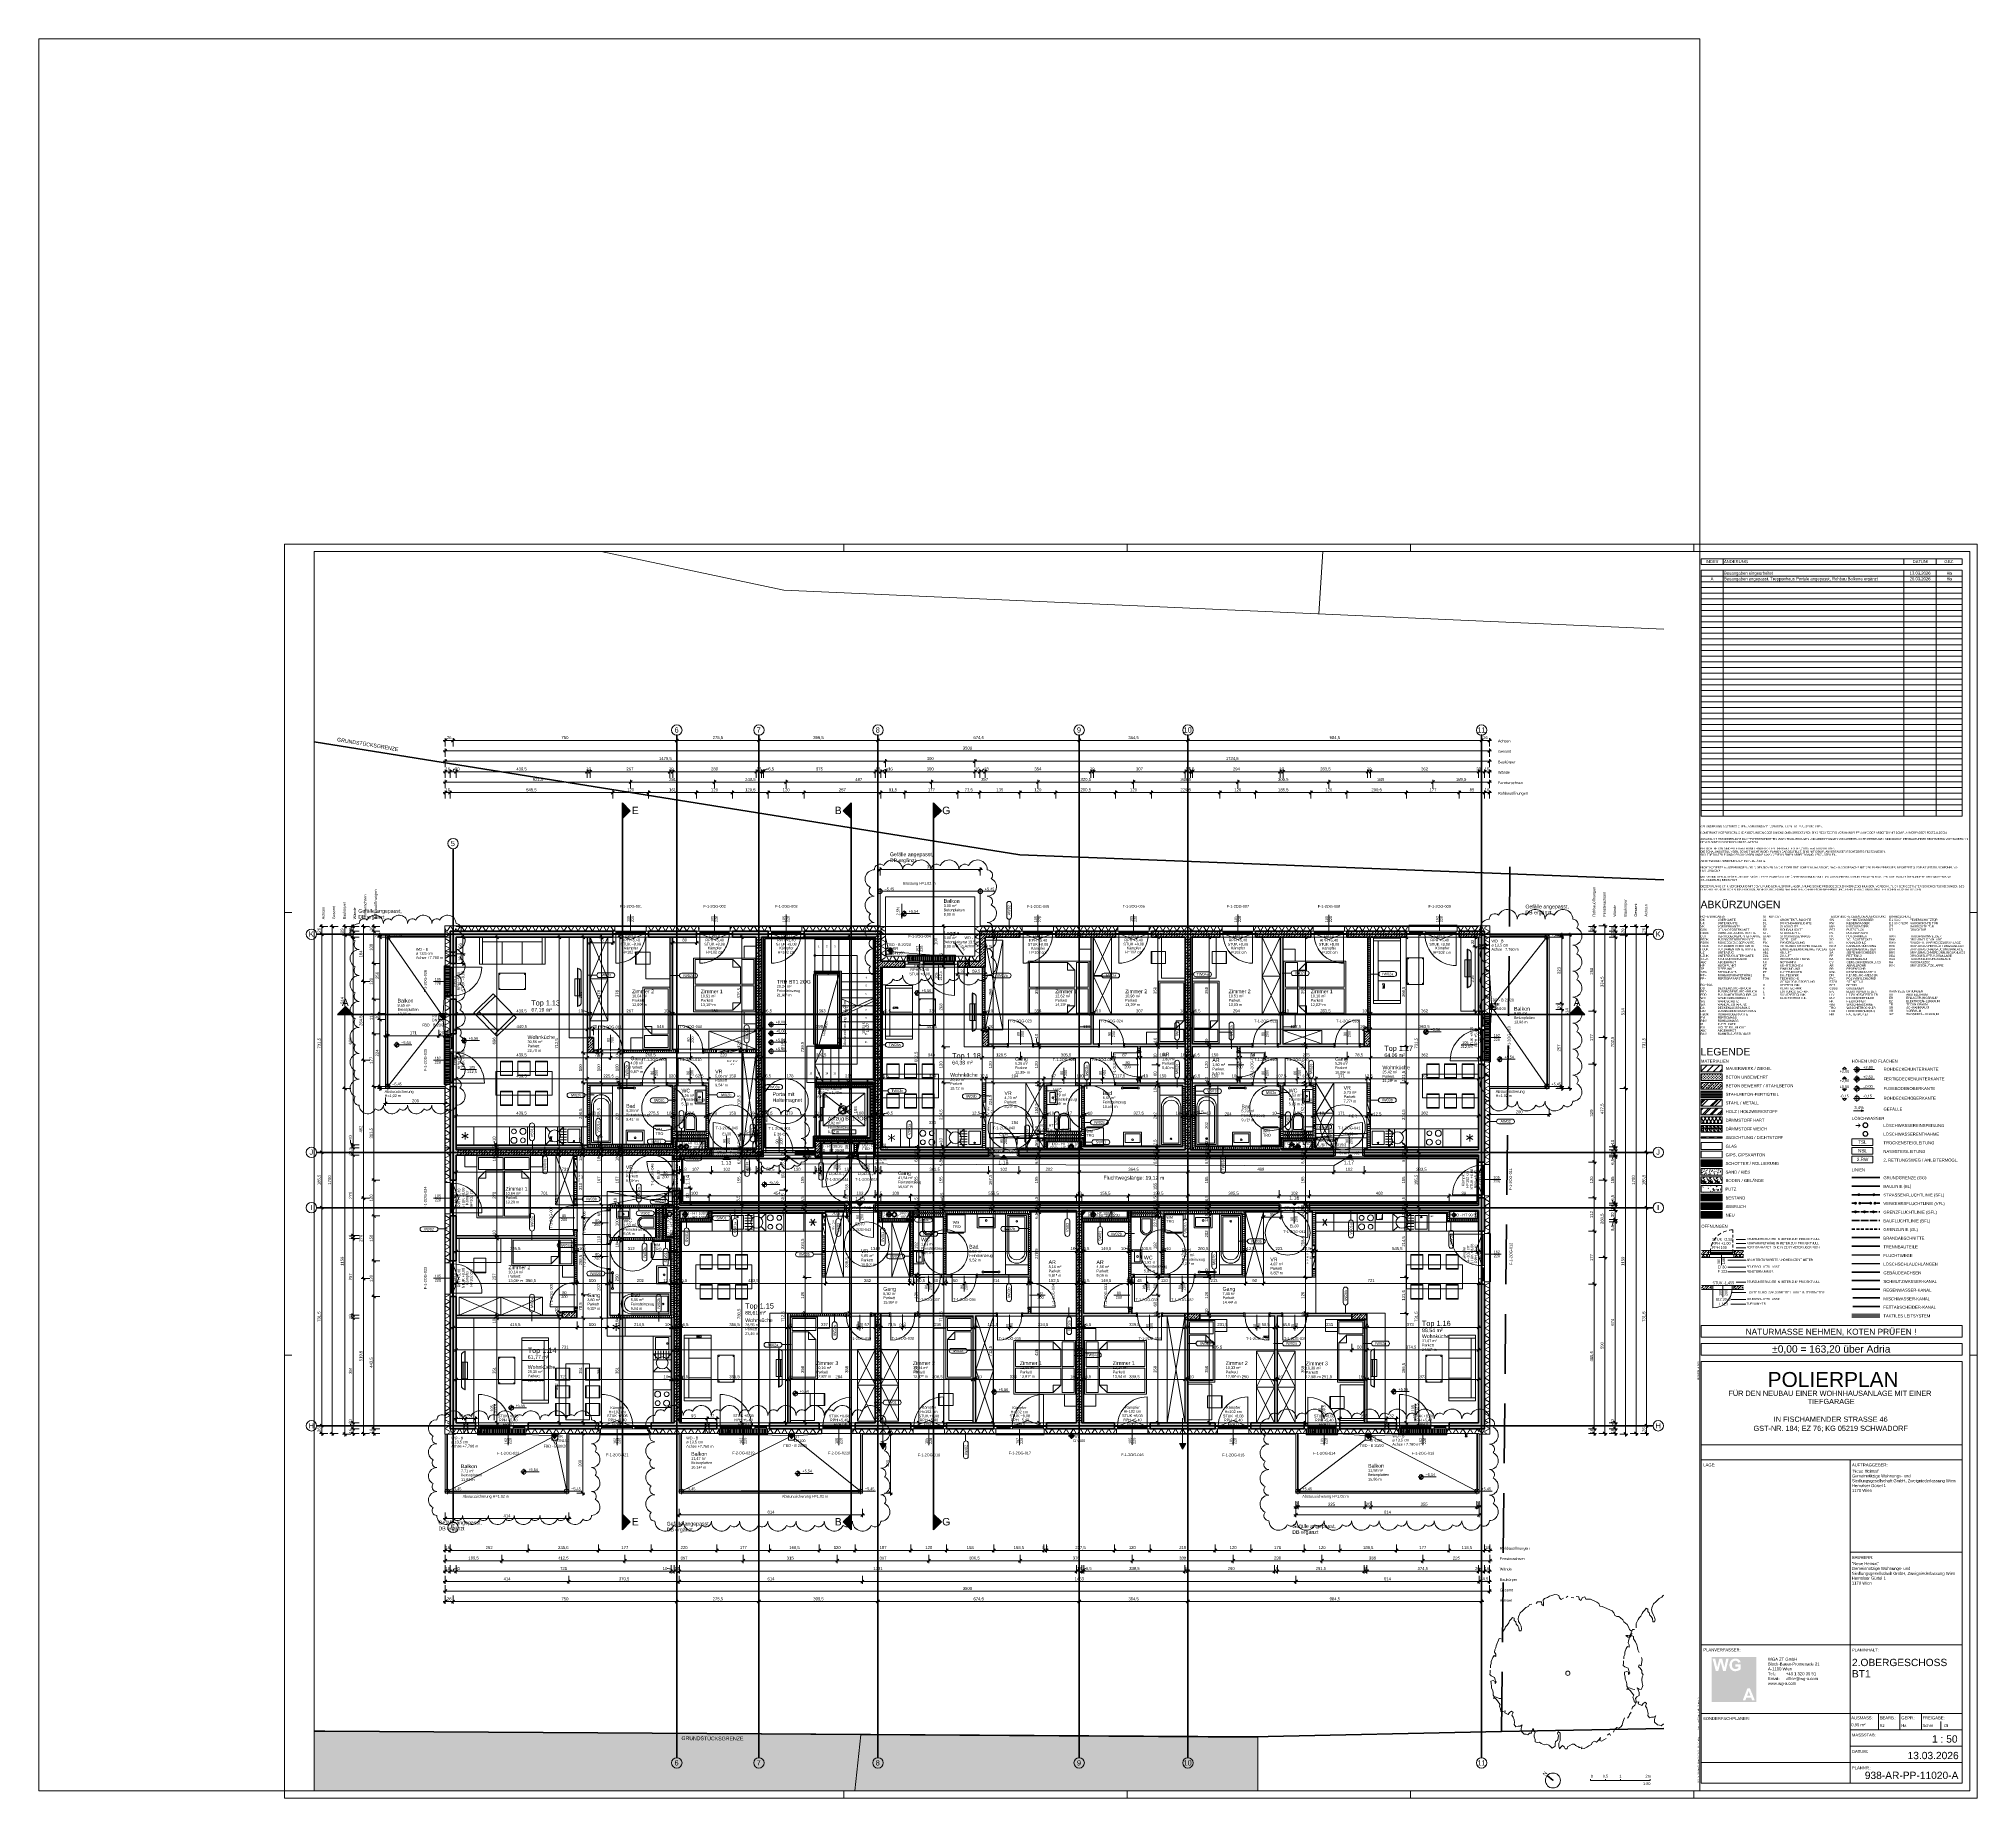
# Paper-space layout 'Layout1' of a CAD drawing. Header units: metres. Extents: x -1.3 to 0, y 0 to 1.18.
# The model-space entities are those that its viewports show. They can reach past a viewport. Long polylines and large blocks are cut down to what shows.
import ezdxf

# ---------------------------------------------------------------- set-up
doc = ezdxf.new("R2010")
doc.units = ezdxf.units.M
for name, pattern in [('Achse', [0.009, 0.005, -0.002, 0, -0.002]), ('Strich Punkt', [0.015875, 0.00635, -0.004763, 0, -0.004763]), ('Strich Punkt Mittel', [0.015875, 0.00635, -0.004763, 0, -0.004763]), ('Verdeckt', [0.003, 0.002, -0.001]), ('Verdeckt Oben', [0.00225, 0.0015, -0.00075]), ('Verdeckt Unten', [0.005, 0.003, -0.002])]:
    doc.linetypes.add(name, pattern=pattern)
for name, color, linetype, lineweight in [('A-DETL-GENF_', 92, 'Continuous', 13), ('A-DETL-HDLN', 90, 'Verdeckt', 5), ('A-DETL-MBND', 5, 'Continuous', 5), ('A-DETL-THIN', 151, 'Continuous', 9), ('A-FLOR-HRAL', 11, 'Continuous', 5), ('A-FLOR-OVHD', 1, 'Verdeckt Oben', 5), ('A-GLAZ', 151, 'Continuous', 18), ('A-GLAZ-IDEN_', 152, 'Continuous', 9), ('A_2D', 7, 'Continuous', 13), ('A_Baeume', 92, 'Continuous', 13), ('A_Bemassung-50_', 4, 'Continuous', 9), ('A_Bemassung_', 4, 'Continuous', 9), ('A_Beschriftung_', 7, 'Continuous', 9), ('A_Bodenschlitz', 7, 'Continuous', 5), ('A_Brandabschnitte', 30, 'Verdeckt', 50), ('A_Brandabschnitte_', 30, 'Verdeckt', 70), ('A_Decken', 8, 'Continuous', 13), ('A_Durchbruch', 7, 'Verdeckt', 5), ('A_Durchbruch_', 7, 'Continuous', 5), ('A_Durchbruch_Projektion', 8, 'Verdeckt', 5), ('A_Fenster', 7, 'Continuous', 13), ('A_Fluchtweg', 240, 'Verdeckt', 18), ('A_Fluchtweg_', 240, 'Verdeckt', 25), ('A_Gelaender', 7, 'Continuous', 13), ('A_Grundstuecksgrenze', 5, 'Continuous', 70), ('A_Grundstuecksgrenze_', 5, 'Continuous', 100), ('A_Kanal_MW_', 190, 'Strich Punkt Mittel', 140), ('A_Kanal_RW', 150, 'Strich Punkt', 100), ('A_Kanal_RW_', 150, 'Strich Punkt Mittel', 140), ('A_Kanal_SW', 34, 'Strich Punkt', 100), ('A_Kanal_SW_', 34, 'Strich Punkt Mittel', 140), ('A_Loeschschlauch_', 124, 'Verdeckt', 25), ('A_Moebel', 6, 'Continuous', 13), ('A_Planrahmen', 7, 'Verdeckt', 9), ('A_Planrahmen_', 7, 'Continuous', 9), ('A_Raeume', 7, 'Continuous', 13), ('A_Raeume_', 7, 'Continuous', 5), ('A_Raeume_Beschriftung_', 7, 'Continuous', 9), ('A_Raster_', 1, 'Continuous', 9), ('A_Sanitaer', 3, 'Continuous', 13), ('A_Tueren', 31, 'Continuous', 13), ('A_Waende', 7, 'Continuous', 13), ('Bewegungspfad-Beschriftungen_', 20, 'Continuous', 9), ('G-ANNO-DIMS_', 111, 'Continuous', 9), ('G-ANNO-REVC-IDEN_', 71, 'Continuous', 9), ('G-ANNO-REVC_', 71, 'Continuous', 9), ('G-ANNO-SYMB_', 111, 'Continuous', 9), ('G-ANNO-TTLB-MEDM_', 33, 'Continuous', 9), ('G-ANNO-TTLB-THIN_', 151, 'Continuous', 9), ('Grafik der Bauteilliste', 130, 'Continuous', 9), ('HT_E-Gesamt', 2, 'Continuous', 13), ('M-EQPM', 50, 'Continuous', 5), ('M-EQPM-IDEN_', 50, 'Continuous', 9), ('P-PIPE', 3, 'Continuous', 5), ('P-PIPE-CNTR', 3, 'Continuous', 5), ('P-PIPE-IDEN_', 2, 'Continuous', 9), ('Q-SPCQ', 91, 'Continuous', 13), ('S-STRS', 31, 'Continuous', 13), ('S-STRS-ANNO_', 31, 'Continuous', 5), ('S-STRS-IDEN_', 31, 'Continuous', 9), ('S-STRS-MBND', 31, 'Verdeckt', 13), ('Text', 130, 'Continuous', 9)]:
    doc.layers.add(name, color=color, linetype=linetype, lineweight=lineweight)
doc.layers.add('A_Layout_Ansichtsfenster_', color=3, linetype='Continuous')
doc.styles.add('Arial', font='arial.ttf', dxfattribs={"height": 0.059531})
doc.styles.add('Arial Narrow', font='ARIALN.TTF', dxfattribs={"width": 1.1, "height": 0.0025})
doc.styles.add('Arial_1', font='arial.ttf', dxfattribs={"height": 0.175})
doc.styles.add('Arial_10', font='arial.ttf', dxfattribs={"height": 0.002})
doc.styles.add('Arial_11', font='arial.ttf', dxfattribs={"height": 0.005})
doc.styles.add('Arial_12', font='arial.ttf', dxfattribs={"height": 0.01})
doc.styles.add('Arial_13', font='arial.ttf', dxfattribs={"height": 0.0022})
doc.styles.add('Arial_14', font='arial.ttf', dxfattribs={"height": 0.0035})
doc.styles.add('Arial_15', font='arial.ttf', dxfattribs={"height": 0.0014})
doc.styles.add('Arial_16', font='arial.ttf', dxfattribs={"height": 0.0013})
doc.styles.add('Arial_17', font='arial.ttf', dxfattribs={"height": 0.004})
doc.styles.add('Arial_18', font='arial.ttf', dxfattribs={"height": 0.001})
doc.styles.add('Arial_19', font='arial.ttf', dxfattribs={"height": 0.0049})
doc.styles.add('Arial_2', font='arial.ttf', dxfattribs={"height": 0.125})
doc.styles.add('Arial_3', font='arial.ttf', dxfattribs={"height": 0.09})
doc.styles.add('Arial_4', font='arial.ttf', dxfattribs={"height": 0.05849})
doc.styles.add('Arial_5', font='arial.ttf', dxfattribs={"height": 0.1})
doc.styles.add('Arial_6', font='arial.ttf', dxfattribs={"height": 0.06})
doc.styles.add('Arial_7', font='arial.ttf', dxfattribs={"height": 0.075})
doc.styles.add('Arial_8', font='arial.ttf', dxfattribs={"height": 0.25})
doc.styles.add('Arial_9', font='arial.ttf', dxfattribs={"height": 0.0018})
doc.styles.add('Arial_B', font='arial.ttf', dxfattribs={"height": 0.002})
doc.styles.add('Arial_B_1', font='arial.ttf', dxfattribs={"height": 0.0014})
doc.styles.add('Segoe UI Symbol', font='seguisym.ttf', dxfattribs={"height": 0.09})
doc.styles.add('Segoe UI Symbol_1', font='seguisym.ttf', dxfattribs={"height": 0.0035})
doc.dimstyles.new('WGA-Bemaßung', dxfattribs={"dimscale": 0.3048, "dimtxt": 0.102026, "dimasz": 0.328084, "dimexe": 0.246063, "dimexo": 0.0625, "dimgap": 0.04101, "dimtad": 1, "dimdec": 1, "dimlfac": 100, "dimrnd": 0.5, "dimdsep": 46, "dimtxsty": 'Arial_5', "dimblk1": 'OBLIQUE', "dimblk2": 'OBLIQUE', "dimsah": 1, "dimcen": 0.09, "dimdle": 0.246063, "dimazin": 2, "dimtfac": 1, "dimtdec": 4, "dimtix": 1, "dimtmove": 0, "dimatfit": 3, "dimfxl": 0.656168, "dimfxlon": 1, "dimtvp": 1, "dimtolj": 1, "dimtzin": 0, "dimarcsym": 2})
doc.dimstyles.new('WGA-Bemaßung_1', dxfattribs={"dimscale": 0.3048, "dimtxt": 0.102026, "dimasz": 0.328084, "dimexe": 0.246063, "dimexo": 0.0625, "dimgap": 0.04101, "dimtad": 1, "dimdec": 1, "dimlfac": 100, "dimrnd": 0.5, "dimdsep": 46, "dimtxsty": 'Arial_5', "dimblk1": 'OBLIQUE', "dimblk2": 'OBLIQUE', "dimsah": 1, "dimcen": 0.09, "dimdle": 0.246063, "dimazin": 2, "dimtfac": 1, "dimtdec": 4, "dimtix": 1, "dimtmove": 1, "dimatfit": 3, "dimfxl": 0.656168, "dimfxlon": 1, "dimtvp": 1, "dimtolj": 1, "dimtzin": 0, "dimarcsym": 2})
doc.dimstyles.new('WGA-Bemaßung_2', dxfattribs={"dimscale": 0.3048, "dimtxt": 0.102026, "dimasz": 0.328084, "dimexe": 0.246063, "dimexo": 0.0625, "dimgap": 0.04101, "dimtad": 1, "dimdec": 1, "dimlfac": 100, "dimrnd": 0.5, "dimdsep": 46, "dimtxsty": 'Arial_5', "dimblk1": 'OBLIQUE', "dimblk2": 'OBLIQUE', "dimsah": 1, "dimcen": 0.09, "dimdle": 0.246063, "dimazin": 2, "dimtfac": 1, "dimtdec": 4, "dimtix": 1, "dimtmove": 2, "dimatfit": 3, "dimfxl": 0.656168, "dimfxlon": 1, "dimtvp": 1, "dimtolj": 1, "dimtzin": 0, "dimarcsym": 2})
doc.dimstyles.new('WGA-Bemaßung_3', dxfattribs={"dimscale": 0.3048, "dimtxt": 0.102026, "dimasz": 0.328084, "dimexe": 0.246063, "dimexo": 0.0625, "dimgap": 0.04101, "dimtad": 1, "dimdec": 1, "dimlfac": 100, "dimrnd": 0.5, "dimdsep": 46, "dimtxsty": 'Arial_5', "dimblk1": 'OBLIQUE', "dimblk2": 'OBLIQUE', "dimsah": 1, "dimcen": 0.09, "dimdle": 0.246063, "dimazin": 2, "dimtfac": 1, "dimtdec": 4, "dimtix": 1, "dimtmove": 0, "dimatfit": 3, "dimfxl": 0.656168, "dimfxlon": 1, "dimtvp": 1, "dimtolj": 1, "dimtzin": 0, "dimarcsym": 2})
doc.dimstyles.new('WGA-Bemaßung_4', dxfattribs={"dimscale": 0.3048, "dimtxt": 0.102026, "dimasz": 0.328084, "dimexe": 0.246063, "dimexo": 0.0625, "dimgap": 0.04101, "dimtad": 1, "dimdec": 1, "dimlfac": 100, "dimrnd": 0.5, "dimdsep": 46, "dimtxsty": 'Arial_5', "dimblk1": 'OBLIQUE', "dimblk2": 'OBLIQUE', "dimsah": 1, "dimcen": 0.09, "dimdle": 0.246063, "dimazin": 2, "dimtfac": 1, "dimtdec": 4, "dimtix": 1, "dimtmove": 0, "dimatfit": 3, "dimfxl": 0.656168, "dimfxlon": 1, "dimtvp": 1, "dimtolj": 1, "dimtzin": 0, "dimarcsym": 2})
pattern_1 = [(45, (1.19, 0), (-0.001796051, 0.001796051), []), (45, (1.192, 0), (-0.001796051, 0.001796051), [0.00127, -0.00063])]
pattern_2 = [(60, (1.19, 0), (-0.001844634, 0.001065), []), (120, (1.19, 0), (-0.001844634, -0.001065), [])]
pattern_3 = [(45, (0, 0), (-0.08980256, 0.08980256), []), (45, (0.0898, 0), (-0.08980256, 0.08980256), [0.0635, -0.03175])]
pattern_4 = [(0, (0, 0), (0, 0.05), []), (90, (0, 0), (-0.075, 0), [])]
pattern_5 = [(270, (0, 0.6096), (0.04, 0), [])]

# ---------------------------------------------------------------- blocks, each defined once
blk = doc.blocks.new('WGA Plankopf_POLIERPLAN_AT - Polierplan-11845499-2_OBERGESCHOSS BT1')
at = {"layer": 'A_Beschriftung_'}
h = blk.add_hatch(dxfattribs=at)
h.set_pattern_fill('FP_177', color=256, style=0, pattern_type=2)
h.set_pattern_definition([(45, (1.19, 0), (-0.00212132, 0.00212132), [])])
h.paths.add_polyline_path([(1.0195, 0.4915), (1.0195, 0.487), (1.0055, 0.487), (1.0055, 0.4915)])
h = blk.add_hatch(dxfattribs=at)
h.set_pattern_fill('FP_178', color=256, style=0, pattern_type=2)
h.set_pattern_definition([(45, (1.191, 0), (-0.0008980256, 0.0008980256), [0.00063, -0.00063])])
h.paths.add_polyline_path([(1.0195, 0.4858), (1.0195, 0.4813), (1.0055, 0.4813), (1.0055, 0.4858)])
for points in [[(1.1028, 0.4825), (1.1015, 0.4825), (1.1015, 0.4838)], [(1.1028, 0.4756), (1.1015, 0.4743), (1.1015, 0.4756)], [(1.1128, 0.4615), (1.1145, 0.461), (1.1128, 0.4605)], [(1.0085, 0.4435), (1.0085, 0.4427), (1.0055, 0.4427), (1.0055, 0.4435)], [(1.014, 0.4435), (1.014, 0.4427), (1.0109, 0.4427), (1.0109, 0.4435)], [(1.0195, 0.4435), (1.0195, 0.4427), (1.0164, 0.4427), (1.0164, 0.4435)], [(1.0194, 0.405), (1.0194, 0.4005), (1.0054, 0.4005), (1.0054, 0.405)], [(1.0194, 0.3993), (1.0194, 0.3948), (1.0054, 0.3948), (1.0054, 0.3993)], [(1.0195, 0.3935), (1.0195, 0.389), (1.0055, 0.389), (1.0055, 0.3935)]]:
    blk.add_hatch(color=256, dxfattribs=at).paths.add_polyline_path(points)
h = blk.add_hatch(color=256, dxfattribs=at)
edge = h.paths.add_edge_path()
edge.add_line((1.1082, 0.4822), (1.109, 0.4822))
edge.add_arc((1.1098, 0.4822), 0.000784, 180, 270)
edge.add_line((1.1098, 0.4814), (1.1098, 0.4806))
edge.add_arc((1.1098, 0.4822), 0.00158, 180, 270, ccw=False)
h = blk.add_hatch(color=256, dxfattribs=at)
edge = h.paths.add_edge_path()
edge.add_line((1.1114, 0.4822), (1.1106, 0.4822))
edge.add_arc((1.1098, 0.4822), 0.000784, 0, 90)
edge.add_line((1.1098, 0.483), (1.1098, 0.4838))
edge.add_arc((1.1098, 0.4822), 0.00158, 0, 90, ccw=False)
h = blk.add_hatch(dxfattribs=at)
h.set_pattern_fill('FP_184', color=256, style=0, pattern_type=2)
h.set_pattern_definition([(0, (1.19, 0), (0, 0.001), []), (90, (1.19, 0), (-0.001, 0), [])])
h.paths.add_polyline_path([(1.0194, 0.4742), (1.0194, 0.4697), (1.0054, 0.4697), (1.0054, 0.4742)])
h = blk.add_hatch(dxfattribs=at)
h.set_pattern_fill('FP_180', color=256, style=0, pattern_type=2)
h.set_pattern_definition([(45, (1.19, 0), (-0.00449013, 0.00449013), []), (45, (1.192, 0), (-0.00449013, 0.00449013), []), (45, (1.189, 0), (-0.00449013, 0.00449013), [])])
h.paths.add_polyline_path([(1.0194, 0.4685), (1.0194, 0.464), (1.0054, 0.464), (1.0054, 0.4685)])
h = blk.add_hatch(dxfattribs=at)
h.set_pattern_fill('FP_179', color=256, style=0, pattern_type=2)
h.set_pattern_definition(pattern_1)
h.paths.add_polyline_path([(1.0195, 0.48), (1.0195, 0.4755), (1.0055, 0.4755), (1.0055, 0.48)])
h = blk.add_hatch(color=256, dxfattribs=at)
edge = h.paths.add_edge_path()
edge.add_arc((1.1098, 0.4758), 0.00158, 180, 270, ccw=False)
edge.add_line((1.1082, 0.4758), (1.1098, 0.4758))
edge.add_line((1.1098, 0.4758), (1.1098, 0.4742))
h = blk.add_hatch(color=256, dxfattribs=at)
edge = h.paths.add_edge_path()
edge.add_arc((1.1098, 0.4758), 0.00158, 0, 90, ccw=False)
edge.add_line((1.1114, 0.4758), (1.1098, 0.4758))
edge.add_line((1.1098, 0.4758), (1.1098, 0.4773))
h = blk.add_hatch(dxfattribs=at)
h.set_pattern_fill('FP_181', color=256, style=0, pattern_type=2)
h.set_pattern_definition([(45, (1.19, 0), (-0.0025173, 0.0025173), []), (45, (1.19, 0.00381), (-0.0025173, 0.0025173), [])])
h.paths.add_polyline_path([(1.0194, 0.4627), (1.0194, 0.4582), (1.0054, 0.4582), (1.0054, 0.4627)])
h = blk.add_hatch(dxfattribs=at)
h.set_pattern_fill('FP_182', color=256, style=0, pattern_type=2)
h.set_pattern_definition(pattern_2)
h.paths.add_polyline_path([(1.0194, 0.4569), (1.0194, 0.4524), (1.0054, 0.4524), (1.0054, 0.4569)])
h = blk.add_hatch(dxfattribs=at)
h.set_pattern_fill('FP_183', color=256, style=0, pattern_type=2)
h.set_pattern_definition([(45, (1.19, 0), (0.0025385133, 0.005084098), [0.00045, -0.00314]), (45, (1.191, 0.00222), (0.0025385133, 0.005084098), [0.00045, -0.00314]), (45, (1.192, 0), (0.0025385133, 0.005084098), [0.00045, -0.00314]), (45, (1.193, 0.00222), (0.0025385133, 0.005084098), [0.00045, -0.00314]), (71.565, (1.191, 0.00032), (0.0025424803, 0.0101572336), [0.001, -0.00703]), (71.565, (1.191, 0.00127), (0.0025424803, 0.0101572336), [0.001, -0.00703]), (71.565, (1.192, 0.00032), (0.0025424803, 0.0101572336), [0.001, -0.00703]), (71.565, (1.192, 0.00127), (0.0025424803, 0.0101572336), [0.001, -0.00703]), (135, (1.191, 0.00222), (0.0025385133, -0.005084098), [0.00045, -0.00314]), (135, (1.192, 0), (0.0025385133, -0.005084098), [0.00045, -0.00314]), (135, (1.192, 0.00222), (0.0025385133, -0.005084098), [0.00045, -0.00314]), (135, (1.193, 0), (0.0025385133, -0.005084098), [0.00045, -0.00314]), (108.435, (1.191, 0.00127), (0.0025424803, -0.0101572336), [0.001, -0.00703]), (108.435, (1.191, 0.00032), (0.0025424803, -0.0101572336), [0.001, -0.00703]), (108.435, (1.192, 0.00127), (0.0025424803, -0.0101572336), [0.001, -0.00703]), (108.435, (1.193, 0.00032), (0.0025424803, -0.0101572336), [0.001, -0.00703])])
h.paths.add_polyline_path([(1.0194, 0.4512), (1.0194, 0.4467), (1.0054, 0.4467), (1.0054, 0.4512)])
h = blk.add_hatch(color=256, dxfattribs=at)
edge = h.paths.add_edge_path()
edge.add_arc((1.1155, 0.4513), 0.00201, 0, 180)
edge.add_arc((1.1155, 0.4513), 0.00201, 180, 360)
edge = h.paths.add_edge_path()
edge.add_arc((1.1155, 0.4513), 0.0012, 180, 360)
edge.add_arc((1.1155, 0.4513), 0.0012, 0, 180)
h = blk.add_hatch(color=256, dxfattribs=at)
edge = h.paths.add_edge_path()
edge.add_arc((1.1155, 0.4455), 0.00201, 0, 180)
edge.add_arc((1.1155, 0.4455), 0.00201, 180, 360)
edge = h.paths.add_edge_path()
edge.add_arc((1.1155, 0.4455), 0.0012, 180, 360)
edge.add_arc((1.1155, 0.4455), 0.0012, 0, 180)
h = blk.add_hatch(dxfattribs=at)
h.set_pattern_fill('FP_185', color=256, style=0, pattern_type=2)
h.set_pattern_definition([(228.013, (1.192, 0.00254), (-0.02032232045, -0.0228645466), [0.00034, -0.03383]), (184.97, (1.192, 0.00229), (0.030484517355, 0.002540551447), [0.00059, -0.05805]), (132.51, (1.192, 0.00224), (0.02539719927, -0.02794325445), [0.00041, -0.04093]), (267.274, (1.191, 0.0016), (0.002538751958, 0.050796739447), [0.00053, -0.05287]), (292.834, (1.19, 0.00107), (-0.01270322986, 0.030478890254), [0.00052, -0.05184]), (357.274, (1.191, 0.00058), (-0.050796739447, 0.002538751958), [0.00053, -0.05287]), (37.694, (1.191, 0.00056), (-0.033020070042, -0.025401548662), [0.00071, -0.06991]), (72.255, (1.192, 0.00099), (0.017777126487, 0.05588052768), [0.00067, -0.06601]), (121.43, (1.192, 0.00163), (-0.02031926102, 0.03301900864), [0.00054, -0.05305]), (175.236, (1.192, 0.00208), (0.02793565309, -0.00253887502), [0.00061, -0.02997]), (222.397, (1.191, 0.00213), (-0.030482647115, -0.027939884124), [0.00079, -0.07832]), (138.814, (1.193, 0.00157), (-0.01778336739, 0.01524158274), [0.00027, -0.02673]), (171.469, (1.193, 0.00175), (0.03302105849, -0.005084751343), [0.00051, -0.05085]), (225, (1.192, 0.00183), (0, -0.0025455844), [0.00036, -0.00323]), (203.199, (1.192, 0.00213), (0.0126946696, 0.00508164968), [0.00019, -0.01915]), (291.801, (1.192, 0.00206), (-0.0025421147, 0.00762095485), [0.00027, -0.0134]), (30.964, (1.192, 0.0018), (0.00761966053, 0.00508496543), [0.00044, -0.01437]), (161.565, (1.192, 0.00203), (0.0050786157, -0.0025361512), [0.00032, -0.00771]), (16.39, (1.19, 0.00206), (0.025402808704, 0.00761756588), [0.00045, -0.04456]), (70.346, (1.191, 0.00218), (-0.01015946301, -0.02794077865), [0.00038, -0.03738]), (293.199, (1.192, 0.00254), (-0.00508164968, 0.0126946696), [0.00039, -0.01896]), (343.61, (1.193, 0.00218), (-0.025402808704, 0.00761756588), [0.00045, -0.04456]), (339.444, (1.19, 0.00048), (-0.01270365013, 0.0050842574), [0.00043, -0.02127]), (294.775, (1.191, 0.00033), (-0.01269739423, 0.027940735134), [0.00036, -0.036]), (66.801, (1.192, 0), (0.00508164968, 0.0126946696), [0.00039, -0.01896]), (17.354, (1.193, 0.00036), (-0.03302202886, -0.010162214817), [0.00043, -0.04215]), (69.444, (1.191, 0), (-0.0050842574, -0.01270365013), [0.00022, -0.02148]), (101.31, (1.192, 0), (-0.0025416771, 0.0101588128), [0.00013, -0.01282]), (165.964, (1.192, 0.00013), (0.00762048015, -0.0025441663), [0.00052, -0.00995]), (186.009, (1.192, 0.00025), (0.0254033335, 0.0025433142), [0.00049, -0.04804]), (303.69, (1.192, 0.00157), (-0.0025460679, 0.0050810568), [0.00037, -0.00879]), (353.157, (1.192, 0.00127), (0.043182179365, -0.00508131728), [0.00064, -0.06332]), (60.945, (1.193, 0.00119), (-0.01016462941, -0.01778126005), [0.00026, -0.02589]), (90, (1.193, 0.00142), (-0.00254, 0.00254), [0.00015, -0.00239]), (120.256, (1.192, 0.00033), (0.01016366273, -0.017780966224), [0.00035, -0.03493]), (48.013, (1.192, 0.00064), (0.02032232045, 0.0228645466), [0.00068, -0.03349]), (0, (1.192, 0.00114), (0.00254, 0.00254), [0.00066, -0.00188]), (325.305, (1.193, 0.00114), (-0.02539693198, 0.01777699204), [0.0004, -0.03976]), (254.055, (1.193, 0.00091), (-0.0025397266, -0.01016332568), [0.00037, -0.01812]), (207.646, (1.193, 0.00056), (-0.04826220024, -0.02540440371), [0.0006, -0.05961]), (175.426, (1.192, 0.00028), (-0.033022493055, 0.002541525616), [0.00064, -0.06307])])
h.paths.add_polyline_path([(1.0194, 0.4281), (1.0194, 0.4236), (1.0054, 0.4236), (1.0054, 0.4281)])
h = blk.add_hatch(dxfattribs=at)
h.set_pattern_fill('FP_186', color=256, style=0, pattern_type=2)
h.set_pattern_definition([(0, (1.19, 0), (0.00406, 0.00102), [0.00034, -0.00271, 0.00034, -0.00271, -0.01626]), (0, (1.19, 0), (0.00406, 0.00102), [-0.0061, 0.00034, -0.00576, 0.00034, -0.00271, -0.00711]), (0, (1.19, 0), (0.00406, 0.00102), [-0.01524, 0.00034, -0.0017, 0.00034, -0.00474]), (120, (1.192, 0.00051), (-0.002913346, 0.0030060631), [0.00034, -0.00271, 0.00034, -0.00271, -0.01626]), (120, (1.192, 0.00051), (-0.002913346, 0.0030060631), [-0.0061, 0.00034, -0.00576, 0.00034, -0.00271, -0.00711]), (120, (1.192, 0.00051), (-0.002913346, 0.0030060631), [-0.01524, 0.00034, -0.0017, 0.00034, -0.00474]), (240, (1.193, 0.00254), (-0.001146654, -0.0040260631), [0.00034, -0.00271, 0.00034, -0.00271, -0.01626]), (240, (1.193, 0.00254), (-0.001146654, -0.0040260631), [-0.0061, 0.00034, -0.00576, 0.00034, -0.00271, -0.00711]), (240, (1.193, 0.00254), (-0.001146654, -0.0040260631), [-0.01524, 0.00034, -0.0017, 0.00034, -0.00474])])
h.paths.add_polyline_path([(1.0194, 0.4223), (1.0194, 0.4178), (1.0054, 0.4178), (1.0054, 0.4223)])
h = blk.add_hatch(dxfattribs=at)
h.set_pattern_fill('FP_187', color=256, style=0, pattern_type=2)
h.set_pattern_definition([(315, (1.19, 0), (0.004490128, -7.07e-06), [0.00317, -0.00317]), (315, (1.191, 0.00084), (0.0044972, 0), [0.00318, -0.00318]), (315, (1.192, 0.00168), (0.004490128, -7.07e-06), [0.00317, -0.00317]), (45, (1.193, 0.00168), (7.07e-06, 0.004490128), [0.00318, -0.00318]), (45, (1.194, 0.00084), (7.07e-06, 0.004490128), [0.00317, -0.00317]), (45, (1.194, 0), (7.07e-06, 0.004490128), [0.00317, -0.00317])])
h.paths.add_polyline_path([(1.0194, 0.4166), (1.0194, 0.4121), (1.0054, 0.4121), (1.0054, 0.4166)])
h = blk.add_hatch(dxfattribs=at)
h.set_pattern_fill('FP_188', color=256, style=0, pattern_type=2)
h.set_pattern_definition([(50, (1.19, 0), (0.007288314, -0.00063291), [0.00076, -0.00838]), (355, (1.19, 0), (-0.00140933, 0.00764191), [0.00061, -0.00671]), (100.451, (1.191, -5e-05), (0.00587733, 0.00700228), [0.00065, -0.00712]), (46.184, (1.19, 0.00203), (0.01084173, -0.00168552), [0.00114, -0.01257]), (96.636, (1.191, 0.00189), (0.00950027, 0.00989415), [0.00097, -0.01069]), (351.184, (1.19, 0.00203), (0.00949968, 0.00990104), [0.00091, -0.01006]), (21, (1.192, 0.00152), (0.00606766, -0.004087), [0.00076, -0.00838]), (326, (1.192, 0.00152), (0.00247225, 0.00736702), [0.00061, -0.00671]), (71.451, (1.192, 0.00118), (0.0085352, 0.00327495), [0.00065, -0.00712]), (37.5, (1.19, 0), (0.000124776, 0.003385577), [0.00034, -0.00629, 0.00034, -0.00647, -0.00673]), (37.5, (1.19, 0), (0.000124776, 0.003385577), [-0.01343, 0.00034, -0.0064]), (7.5, (1.19, 0), (0.002670375, 0.004002798), [0.00034, -0.00355, 0.00034, -0.00614, -0.00257]), (7.5, (1.19, 0), (0.002670375, 0.004002798), [-0.01035, 0.00034, -0.00223]), (327.5, (1.188, 0), (0.005425395, -0.000231283), [0.00034, -0.0022, 0.00034, -0.00759, -0.01052]), (327.5, (1.188, 0), (0.005425395, -0.000231283), [-0.01046, 0.00034, -0.01018]), (317.5, (1.187, 0), (0.005922234, 0.001015895), [0.00034, -0.00297, 0.00034, -0.00493, -0.00747]), (317.5, (1.187, 0), (0.005922234, 0.001015895), [-0.00856, 0.00034, -0.00713])])
h.paths.add_polyline_path([(1.0193, 0.4108), (1.0193, 0.4063), (1.0053, 0.4063), (1.0053, 0.4108)])
h = blk.add_hatch(color=256, dxfattribs=at)
edge = h.paths.add_edge_path()
edge.add_arc((1.1112, 0.4047), 0.001, 0, 180)
edge.add_arc((1.1112, 0.4047), 0.001, 180, 360)
h = blk.add_hatch(color=256, dxfattribs=at)
edge = h.paths.add_edge_path()
edge.add_arc((1.1212, 0.4047), 0.001, 0, 180)
edge.add_arc((1.1212, 0.4047), 0.001, 180, 360)
h = blk.add_hatch(color=256, dxfattribs=at)
edge = h.paths.add_edge_path()
edge.add_arc((1.1089, 0.399), 0.001, 0, 180)
edge.add_arc((1.1089, 0.399), 0.001, 180, 360)
h = blk.add_hatch(color=256, dxfattribs=at)
edge = h.paths.add_edge_path()
edge.add_arc((1.1089, 0.3932), 0.001, 0, 180)
edge.add_arc((1.1089, 0.3932), 0.001, 180, 360)
h = blk.add_hatch(color=256, dxfattribs=at)
edge = h.paths.add_edge_path()
edge.add_arc((1.1118, 0.399), 0.001, 0, 180)
edge.add_arc((1.1118, 0.399), 0.001, 180, 360)
h = blk.add_hatch(color=256, dxfattribs=at)
edge = h.paths.add_edge_path()
edge.add_arc((1.1149, 0.3932), 0.001, 0, 180)
edge.add_arc((1.1149, 0.3932), 0.001, 180, 360)
h = blk.add_hatch(color=256, dxfattribs=at)
edge = h.paths.add_edge_path()
edge.add_arc((1.1191, 0.399), 0.001, 0, 180)
edge.add_arc((1.1191, 0.399), 0.001, 180, 360)
h = blk.add_hatch(color=256, dxfattribs=at)
edge = h.paths.add_edge_path()
edge.add_arc((1.1209, 0.3932), 0.001, 0, 180)
edge.add_arc((1.1209, 0.3932), 0.001, 180, 360)
h = blk.add_hatch(color=256, dxfattribs=at)
edge = h.paths.add_edge_path()
edge.add_arc((1.1219, 0.399), 0.001, 0, 180)
edge.add_arc((1.1219, 0.399), 0.001, 180, 360)
h = blk.add_hatch(dxfattribs=at)
h.set_pattern_fill('FP_179', color=256, style=0, pattern_type=2)
h.set_pattern_definition(pattern_1)
h.paths.add_polyline_path([(1.0056, 0.3673), (1.0103, 0.3673), (1.0103, 0.3647), (1.0056, 0.3647)])
h = blk.add_hatch(dxfattribs=at)
h.set_pattern_fill('FP_182', color=256, style=0, pattern_type=2)
h.set_pattern_definition(pattern_2)
h.paths.add_polyline_path([(1.0056, 0.3647), (1.0109, 0.3647), (1.0109, 0.3626), (1.0056, 0.3626)])
h = blk.add_hatch(dxfattribs=at)
h.set_pattern_fill('FP_182', color=256, style=0, pattern_type=2)
h.set_pattern_definition(pattern_2)
h.paths.add_polyline_path([(1.0338, 0.3647), (1.0338, 0.3626), (1.0272, 0.3626), (1.0272, 0.3647)])
h = blk.add_hatch(dxfattribs=at)
h.set_pattern_fill('FP_179', color=256, style=0, pattern_type=2)
h.set_pattern_definition(pattern_1)
h.paths.add_polyline_path([(1.0338, 0.3673), (1.0338, 0.3647), (1.0278, 0.3647), (1.0278, 0.3673)])
h = blk.add_hatch(dxfattribs=at)
h.set_pattern_fill('FP_179', color=256, style=0, pattern_type=2)
h.set_pattern_definition(pattern_1)
h.paths.add_polyline_path([(1.0056, 0.3438), (1.0122, 0.3438), (1.0122, 0.3412), (1.0056, 0.3412)])
h = blk.add_hatch(dxfattribs=at)
h.set_pattern_fill('FP_179', color=256, style=0, pattern_type=2)
h.set_pattern_definition(pattern_1)
h.paths.add_polyline_path([(1.0338, 0.3438), (1.0338, 0.3412), (1.0272, 0.3412), (1.0272, 0.3438)])
h = blk.add_hatch(color=256, dxfattribs=at)
h.paths.add_polyline_path([(1.0384, 0.0688), (1.0362, 0.0688), (1.0373, 0.0718)])
h.paths.add_polyline_path([(1.035, 0.0656), (1.0357, 0.0675), (1.0389, 0.0675), (1.0396, 0.0656), (1.0414, 0.0656), (1.0381, 0.0737), (1.0364, 0.0737), (1.0333, 0.0656)])
edge = h.paths.add_edge_path()
edge.add_line((1.0319, 0.0864), (1.0319, 0.0897))
edge.add_line((1.0319, 0.0897), (1.0284, 0.0897))
edge.add_line((1.0284, 0.0897), (1.0284, 0.0883))
edge.add_line((1.0284, 0.0883), (1.0303, 0.0883))
edge.add_line((1.0303, 0.0883), (1.0303, 0.0873))
edge.add_spline(control_points=[(1.0303, 0.0873), (1.0295, 0.0868), (1.0284, 0.0865), (1.0274, 0.0868), (1.0268, 0.0872), (1.0265, 0.0875), (1.0263, 0.088), (1.026, 0.0887), (1.026, 0.0894), (1.026, 0.0902), (1.0262, 0.0906), (1.0263, 0.0909), (1.0264, 0.0912), (1.0266, 0.0914), (1.0271, 0.092), (1.0281, 0.0923), (1.0289, 0.0922), (1.0291, 0.0921), (1.0294, 0.092), (1.0296, 0.0918), (1.0298, 0.0917), (1.03, 0.0914), (1.0301, 0.0911), (1.0302, 0.0909)], knot_values=[0, 0, 0, 0, 0.166667, 0.25, 0.291667, 0.333333, 0.375, 0.416667, 0.5, 0.541667, 0.583333, 0.604167, 0.625, 0.645833, 0.666667, 0.833333, 0.854167, 0.875, 0.895833, 0.916667, 0.9375, 0.958333, 1, 1, 1, 1], degree=3, periodic=0)
edge.add_line((1.0302, 0.0909), (1.0318, 0.0912))
edge.add_spline(control_points=[(1.0318, 0.0912), (1.0318, 0.0914), (1.0317, 0.0917), (1.0315, 0.092), (1.0314, 0.0923), (1.0312, 0.0925), (1.031, 0.0927), (1.0308, 0.0928), (1.0306, 0.093), (1.0304, 0.0931), (1.0302, 0.0933), (1.03, 0.0934), (1.0298, 0.0934), (1.0295, 0.0935), (1.0293, 0.0936), (1.029, 0.0936), (1.0288, 0.0936), (1.0286, 0.0937), (1.0282, 0.0937), (1.0279, 0.0936), (1.0274, 0.0936), (1.027, 0.0934), (1.0266, 0.0933), (1.0263, 0.0931), (1.026, 0.0929), (1.0257, 0.0927), (1.0254, 0.0924), (1.0252, 0.0921), (1.025, 0.0918), (1.0248, 0.0914), (1.0245, 0.0908), (1.0244, 0.09), (1.0243, 0.0893), (1.0244, 0.0886), (1.0245, 0.088), (1.0247, 0.0875), (1.0248, 0.0872), (1.025, 0.0869), (1.0252, 0.0866), (1.0255, 0.0863), (1.0258, 0.0861), (1.026, 0.0859), (1.0263, 0.0857), (1.0265, 0.0856), (1.0267, 0.0855), (1.0269, 0.0854), (1.0271, 0.0854), (1.0273, 0.0853), (1.0275, 0.0852), (1.0278, 0.0852), (1.028, 0.0852), (1.0283, 0.0852), (1.0286, 0.0852), (1.0289, 0.0852), (1.0293, 0.0853), (1.0297, 0.0854), (1.0301, 0.0855), (1.0308, 0.0858), (1.0315, 0.0861), (1.0319, 0.0864)], knot_values=[0, 0, 0, 0, 0.020833, 0.03125, 0.041667, 0.052083, 0.0625, 0.072917, 0.083333, 0.09375, 0.104167, 0.114583, 0.125, 0.135417, 0.145833, 0.15625, 0.166667, 0.177083, 0.1875, 0.208333, 0.229167, 0.25, 0.270833, 0.291667, 0.3125, 0.333333, 0.354167, 0.375, 0.395833, 0.416667, 0.458333, 0.5, 0.541667, 0.583333, 0.625, 0.645833, 0.666667, 0.6875, 0.708333, 0.729167, 0.75, 0.770833, 0.78125, 0.791667, 0.802083, 0.8125, 0.822917, 0.833333, 0.84375, 0.854167, 0.864583, 0.875, 0.885417, 0.895833, 0.916667, 0.927083, 0.9375, 0.958333, 1, 1, 1, 1], degree=3, periodic=0)
h.paths.add_polyline_path([(1.0149, 0.0935), (1.0131, 0.0935), (1.0152, 0.0854), (1.0169, 0.0854), (1.0185, 0.0914), (1.0201, 0.0854), (1.0219, 0.0854), (1.0238, 0.0935), (1.0222, 0.0935), (1.0209, 0.0878), (1.0195, 0.0935), (1.0176, 0.0935), (1.0161, 0.0879)])
h.paths.add_polyline_path([(1.0424, 0.0946), (1.0424, 0.0646), (1.0124, 0.0646), (1.0124, 0.0946)])
for p, q in [((0.4305, 0.836), (0.4305, 0.841)), ((0.6205, 0.836), (0.6205, 0.841)), ((0.8105, 0.836), (0.8105, 0.841)), ((1.0005, 0.836), (1.0005, 0.841)), ((1.1905, 0.836), (1.1905, 0.841)), ((0.0605, 0.594), (0.0555, 0.594)), ((1.1855, 0.594), (1.1905, 0.594)), ((0.0605, 0.297), (0.0555, 0.297)), ((1.1855, 0.297), (1.1905, 0.297)), ((0.4305, 0.005), (0.4305, 0)), ((0.6205, 0.005), (0.6205, 0)), ((0.8105, 0.005), (0.8105, 0)), ((1.0005, 0.005), (1.0005, 0)), ((1.1905, 0.005), (1.1905, 0)), ((0.0605, 0), (0.0555, 0)), ((1.1855, 0), (1.1905, 0))]:
    blk.add_line(p, q, dxfattribs=at)
at = {"layer": 'A_Brandabschnitte_'}
blk.add_line((1.1065, 0.3759), (1.1253, 0.3759), dxfattribs=at)
at = {"layer": 'A_Fluchtweg_'}
blk.add_line((1.1065, 0.3644), (1.1253, 0.3644), dxfattribs=at)
at = {"layer": 'A_Grundstuecksgrenze_'}
blk.add_line((1.1065, 0.4163), (1.1253, 0.4163), dxfattribs=at)
at = {"layer": 'A_Kanal_MW_'}
blk.add_line((1.1071, 0.3355), (1.1253, 0.3355), dxfattribs=at)
at = {"layer": 'A_Kanal_RW_'}
blk.add_line((1.1065, 0.3413), (1.1253, 0.3413), dxfattribs=at)
at = {"layer": 'A_Kanal_SW_'}
blk.add_line((1.1065, 0.3471), (1.1253, 0.3471), dxfattribs=at)
at = {"layer": 'A_Loeschschlauch_'}
blk.add_line((1.1065, 0.3586), (1.1253, 0.3586), dxfattribs=at)
at = {"layer": 'A_Planrahmen', "lineweight": 70}
blk.add_line((1.1065, 0.3701), (1.1253, 0.3701), dxfattribs=at)
at = {"layer": 'A_Planrahmen'}
for p, q in [((1.0272, 0.3438), (1.0122, 0.3438)), ((1.0122, 0.3412), (1.0272, 0.3412))]:
    blk.add_line(p, q, dxfattribs=at)
at = {"layer": 'A_Planrahmen', "linetype": 'Strich Punkt Mittel', "lineweight": 140}
blk.add_line((1.1071, 0.3298), (1.1253, 0.3298), dxfattribs=at)
at = {"layer": 'A_Planrahmen', "linetype": 'Continuous'}
for p, q in [((1.1065, 0.3245), (1.1253, 0.3245)), ((1.1065, 0.3235), (1.1253, 0.3235)), ((1.1065, 0.3225), (1.1253, 0.3225))]:
    blk.add_line(p, q, dxfattribs=at)
at = {"layer": 'A_Planrahmen_'}
for p, q in [((0.0555, 0.841), (1.1905, 0.841)), ((0.0555, 0), (0.0555, 0.841)), ((1.1905, 0.841), (1.1905, 0)), ((1.0103, 0.3673), (1.0056, 0.3673)), ((1.0056, 0.3647), (1.0103, 0.3647)), ((1.0109, 0.3647), (1.0056, 0.3647)), ((1.0103, 0.3647), (1.0103, 0.3673)), ((1.0109, 0.3626), (1.0109, 0.3647)), ((1.0338, 0.3647), (1.0272, 0.3647)), ((1.0272, 0.3647), (1.0272, 0.3626)), ((1.0338, 0.3673), (1.0278, 0.3673)), ((1.0278, 0.3673), (1.0278, 0.3647)), ((1.0278, 0.3647), (1.0338, 0.3647)), ((1.0056, 0.3626), (1.0109, 0.3626)), ((1.0272, 0.3626), (1.0338, 0.3626)), ((1.0122, 0.3438), (1.0056, 0.3438)), ((1.0056, 0.3412), (1.0122, 0.3412)), ((1.0122, 0.3412), (1.0122, 0.3438)), ((1.0338, 0.3438), (1.0272, 0.3438)), ((1.0272, 0.3438), (1.0272, 0.3412)), ((1.0272, 0.3412), (1.0338, 0.3412)), ((0.0555, 0), (0.0555, 0.0321)), ((1.1905, 0), (0.0555, 0))]:
    blk.add_line(p, q, dxfattribs=at)
at = {"layer": 'A_Planrahmen_', "lineweight": 100}
for p, q in [((1.1065, 0.4105), (1.1253, 0.4105)), ((1.1065, 0.4047), (1.1253, 0.4047)), ((1.1065, 0.399), (1.1092, 0.399)), ((1.1065, 0.3932), (1.1115, 0.3932)), ((1.1125, 0.3932), (1.1175, 0.3932)), ((1.1128, 0.399), (1.1182, 0.399)), ((1.1185, 0.3932), (1.1235, 0.3932)), ((1.1229, 0.399), (1.1253, 0.399)), ((1.1245, 0.3932), (1.1253, 0.3932)), ((1.1065, 0.3874), (1.1115, 0.3874)), ((1.1065, 0.3817), (1.1085, 0.3817)), ((1.1095, 0.3817), (1.1115, 0.3817)), ((1.1125, 0.3874), (1.1175, 0.3874)), ((1.1125, 0.3817), (1.1145, 0.3817)), ((1.1155, 0.3817), (1.1175, 0.3817)), ((1.1185, 0.3874), (1.1235, 0.3874)), ((1.1185, 0.3817), (1.1205, 0.3817)), ((1.1215, 0.3817), (1.1235, 0.3817)), ((1.1245, 0.3874), (1.1253, 0.3874)), ((1.1245, 0.3817), (1.1253, 0.3817))]:
    blk.add_line(p, q, dxfattribs=at)
at = {"layer": 'A_Planrahmen_', "linetype": 'Strich Punkt Mittel', "lineweight": 35}
blk.add_line((1.1065, 0.3528), (1.1253, 0.3528), dxfattribs=at)
at = {"layer": 'A_Planrahmen_', "lineweight": 13, "flags": 128}
for points in [[(1.1065, 0.4421), (1.1205, 0.4421), (1.1205, 0.4376), (1.1065, 0.4376)], [(1.1065, 0.4363), (1.1205, 0.4363), (1.1205, 0.4318), (1.1065, 0.4318)], [(1.1065, 0.4305), (1.1205, 0.4305), (1.1205, 0.426), (1.1065, 0.426)]]:
    blk.add_lwpolyline(points, close=True, dxfattribs=at)
at = {"layer": 'G-ANNO-TTLB-MEDM_'}
for p, q in [((0.0555, 0.841), (1.1905, 0.841)), ((1.1855, 0.836), (0.0755, 0.836)), ((0.0755, 0.836), (0.0755, 0.005)), ((0.0755, 0.836), (1.1855, 0.836)), ((0.0755, 0.005), (0.0755, 0.836)), ((1.1855, 0.836), (1.1855, 0.005)), ((1.1855, 0.836), (1.1855, 0.005)), ((1.1905, 0.841), (1.1905, 0)), ((1.0055, 0.2929), (1.0055, 0.01)), ((1.1805, 0.2929), (1.0055, 0.2929)), ((1.1805, 0.01), (1.1805, 0.2929)), ((1.1805, 0.2369), (1.0055, 0.2369)), ((1.1805, 0.2269), (1.0055, 0.2269)), ((1.1052, 0.2269), (1.1052, 0.01)), ((1.0055, 0.1029), (1.1805, 0.1029)), ((1.1805, 0.0569), (1.0055, 0.0569)), ((1.1052, 0.0459), (1.1805, 0.0459)), ((1.1052, 0.0349), (1.1805, 0.0349)), ((1.1805, 0.0239), (1.0055, 0.0239)), ((0.0755, 0.005), (1.1855, 0.005)), ((1.1855, 0.005), (0.0755, 0.005)), ((1.0055, 0.01), (1.1805, 0.01)), ((1.1905, 0), (0.0555, 0))]:
    blk.add_line(p, q, dxfattribs=at)
at = {"layer": 'G-ANNO-TTLB-THIN_'}
for p, q in [((1.0195, 0.4915), (1.0055, 0.4915)), ((1.0055, 0.4915), (1.0055, 0.487)), ((1.0055, 0.487), (1.0195, 0.487)), ((1.0195, 0.4858), (1.0055, 0.4858)), ((1.0055, 0.4858), (1.0055, 0.4813)), ((1.0055, 0.4813), (1.0195, 0.4813)), ((1.0195, 0.487), (1.0195, 0.4915)), ((1.0195, 0.4813), (1.0195, 0.4858)), ((1.1002, 0.4889), (1.1015, 0.4902)), ((1.1028, 0.4889), (1.1002, 0.4889)), ((1.1002, 0.4825), (1.1015, 0.4838)), ((1.1028, 0.4825), (1.1002, 0.4825)), ((1.1015, 0.4902), (1.1028, 0.4889)), ((1.1028, 0.4825), (1.1015, 0.4838)), ((1.1015, 0.4838), (1.1015, 0.4825)), ((1.1015, 0.4838), (1.1028, 0.4825)), ((1.1015, 0.4825), (1.1028, 0.4825)), ((1.1075, 0.4886), (1.1216, 0.4886)), ((1.1075, 0.4822), (1.1216, 0.4822)), ((1.109, 0.4822), (1.1082, 0.4822)), ((1.1098, 0.4863), (1.1098, 0.491)), ((1.1098, 0.4798), (1.1098, 0.4846)), ((1.1098, 0.4838), (1.1098, 0.483)), ((1.1098, 0.4806), (1.1098, 0.4814)), ((1.1106, 0.4822), (1.1114, 0.4822)), ((1.0194, 0.4742), (1.0054, 0.4742)), ((1.0054, 0.4742), (1.0054, 0.4697)), ((1.0054, 0.4697), (1.0194, 0.4697)), ((1.0194, 0.4685), (1.0054, 0.4685)), ((1.0054, 0.4685), (1.0054, 0.464)), ((1.0195, 0.48), (1.0055, 0.48)), ((1.0055, 0.48), (1.0055, 0.4755)), ((1.0055, 0.4755), (1.0195, 0.4755)), ((1.0194, 0.4697), (1.0194, 0.4742)), ((1.0194, 0.464), (1.0194, 0.4685)), ((1.0195, 0.4755), (1.0195, 0.48)), ((1.1028, 0.4756), (1.1002, 0.4756)), ((1.1002, 0.4756), (1.1015, 0.4743)), ((1.1028, 0.4692), (1.1002, 0.4692)), ((1.1002, 0.4692), (1.1015, 0.4679)), ((1.1028, 0.4756), (1.1015, 0.4756)), ((1.1015, 0.4756), (1.1015, 0.4743)), ((1.1015, 0.4743), (1.1028, 0.4756)), ((1.1015, 0.4743), (1.1028, 0.4756)), ((1.1015, 0.4679), (1.1028, 0.4692)), ((1.1075, 0.4758), (1.1216, 0.4758)), ((1.1075, 0.4693), (1.1216, 0.4693)), ((1.1098, 0.4758), (1.1082, 0.4758)), ((1.1098, 0.4734), (1.1098, 0.4781)), ((1.1098, 0.4773), (1.1098, 0.4758)), ((1.1098, 0.4758), (1.1114, 0.4758)), ((1.1098, 0.4742), (1.1098, 0.4758)), ((1.1098, 0.467), (1.1098, 0.4717)), ((1.0054, 0.464), (1.0194, 0.464)), ((1.0194, 0.4627), (1.0054, 0.4627)), ((1.0054, 0.4627), (1.0054, 0.4582)), ((1.0054, 0.4582), (1.0194, 0.4582)), ((1.0194, 0.4569), (1.0054, 0.4569)), ((1.0054, 0.4569), (1.0054, 0.4524)), ((1.0194, 0.4582), (1.0194, 0.4627)), ((1.0194, 0.4524), (1.0194, 0.4569)), ((1.1076, 0.461), (1.1145, 0.461)), ((1.1128, 0.4615), (1.1128, 0.4605)), ((1.1145, 0.461), (1.1128, 0.4615)), ((1.1128, 0.4605), (1.1145, 0.461)), ((1.0054, 0.4524), (1.0194, 0.4524)), ((1.0194, 0.4512), (1.0054, 0.4512)), ((1.0054, 0.4512), (1.0054, 0.4467)), ((1.0054, 0.4467), (1.0194, 0.4467)), ((1.0085, 0.4435), (1.0055, 0.4435)), ((1.0055, 0.4435), (1.0055, 0.4427)), ((1.0195, 0.4435), (1.0055, 0.4435)), ((1.0055, 0.4427), (1.0085, 0.4427)), ((1.0195, 0.4427), (1.0055, 0.4427)), ((1.0085, 0.4427), (1.0085, 0.4435)), ((1.014, 0.4435), (1.0109, 0.4435)), ((1.0109, 0.4435), (1.0109, 0.4427)), ((1.0109, 0.4427), (1.014, 0.4427)), ((1.014, 0.4427), (1.014, 0.4435)), ((1.0195, 0.4435), (1.0164, 0.4435)), ((1.0164, 0.4435), (1.0164, 0.4427)), ((1.0164, 0.4427), (1.0195, 0.4427)), ((1.0194, 0.4467), (1.0194, 0.4512)), ((1.0195, 0.4427), (1.0195, 0.4435)), ((1.0194, 0.4396), (1.0054, 0.4396)), ((1.0054, 0.4396), (1.0054, 0.4351)), ((1.0054, 0.4351), (1.0194, 0.4351)), ((1.0194, 0.4339), (1.0054, 0.4339)), ((1.0054, 0.4339), (1.0054, 0.4294)), ((1.0054, 0.4294), (1.0194, 0.4294)), ((1.0194, 0.4351), (1.0194, 0.4396)), ((1.0194, 0.4294), (1.0194, 0.4339)), ((1.0194, 0.4281), (1.0054, 0.4281)), ((1.0054, 0.4281), (1.0054, 0.4236)), ((1.0054, 0.4236), (1.0194, 0.4236)), ((1.0194, 0.4223), (1.0054, 0.4223)), ((1.0054, 0.4223), (1.0054, 0.4178)), ((1.0054, 0.4178), (1.0194, 0.4178)), ((1.0194, 0.4166), (1.0054, 0.4166)), ((1.0054, 0.4166), (1.0054, 0.4121)), ((1.0194, 0.4236), (1.0194, 0.4281)), ((1.0194, 0.4178), (1.0194, 0.4223)), ((1.0194, 0.4121), (1.0194, 0.4166)), ((1.0193, 0.4108), (1.0053, 0.4108)), ((1.0053, 0.4108), (1.0053, 0.4063)), ((1.0053, 0.4063), (1.0193, 0.4063)), ((1.0054, 0.4121), (1.0194, 0.4121)), ((1.0194, 0.405), (1.0054, 0.405)), ((1.0054, 0.405), (1.0054, 0.4005)), ((1.0193, 0.4063), (1.0193, 0.4108)), ((1.0194, 0.4005), (1.0194, 0.405)), ((1.0054, 0.4005), (1.0194, 0.4005)), ((1.0194, 0.3993), (1.0054, 0.3993)), ((1.0054, 0.3993), (1.0054, 0.3948)), ((1.0054, 0.3948), (1.0194, 0.3948)), ((1.0195, 0.3935), (1.0055, 0.3935)), ((1.0055, 0.3935), (1.0055, 0.389)), ((1.0194, 0.3948), (1.0194, 0.3993)), ((1.0195, 0.389), (1.0195, 0.3935)), ((1.0055, 0.389), (1.0195, 0.389)), ((1.0266, 0.3792), (1.0266, 0.3811)), ((1.0266, 0.376), (1.0266, 0.3779)), ((1.0257, 0.3673), (1.007, 0.3673)), ((1.0278, 0.3661), (1.0103, 0.3661)), ((1.0103, 0.3647), (1.0278, 0.3647)), ((1.0104, 0.3673), (1.0278, 0.3673)), ((1.0104, 0.3673), (1.0278, 0.3673)), ((1.0278, 0.3673), (1.0104, 0.3673)), ((1.0104, 0.3673), (1.0278, 0.3673)), ((1.0116, 0.3661), (1.0104, 0.3661)), ((1.0116, 0.3647), (1.0116, 0.3661)), ((1.0266, 0.3661), (1.0116, 0.3661)), ((1.0266, 0.3655), (1.0116, 0.3655)), ((1.0116, 0.365), (1.0116, 0.3647)), ((1.0266, 0.365), (1.0116, 0.365)), ((1.019, 0.3661), (1.019, 0.3574)), ((1.0266, 0.3727), (1.0266, 0.3746)), ((1.0266, 0.3694), (1.0266, 0.3713)), ((1.0266, 0.3661), (1.0266, 0.368)), ((1.0278, 0.3661), (1.0266, 0.3661)), ((1.0266, 0.3661), (1.0266, 0.3647)), ((1.0278, 0.3673), (1.0278, 0.3647)), ((1.0278, 0.3647), (1.0278, 0.3673)), ((1.0278, 0.3673), (1.0278, 0.3661)), ((1.0278, 0.3661), (1.0278, 0.3647)), ((1.0278, 0.3647), (1.0278, 0.3661)), ((1.0278, 0.3647), (1.0278, 0.3661)), ((1.0288, 0.3747), (1.0352, 0.3747)), ((1.0289, 0.3719), (1.0353, 0.3719)), ((1.0289, 0.3691), (1.0353, 0.3691)), ((1.0272, 0.3626), (1.011, 0.3626)), ((1.0272, 0.3626), (1.011, 0.3626)), ((1.0233, 0.3608), (1.0353, 0.3608)), ((1.0233, 0.3561), (1.0353, 0.3561)), ((1.0233, 0.353), (1.0353, 0.353)), ((1.0132, 0.3438), (1.0132, 0.3288)), ((1.02, 0.3438), (1.02, 0.336)), ((1.0257, 0.3392), (1.0353, 0.3392)), ((1.0262, 0.3438), (1.0262, 0.3412)), ((1.0272, 0.3438), (1.0272, 0.3412)), ((1.0289, 0.346), (1.0353, 0.346)), ((1.0253, 0.3345), (1.0353, 0.3345)), ((1.0253, 0.3314), (1.0353, 0.3314)), ((1.0055, 0.3091), (1.0055, 0.3171)), ((1.0055, 0.3171), (1.1805, 0.3171)), ((1.1805, 0.3171), (1.1805, 0.3091)), ((1.1805, 0.3091), (1.0055, 0.3091)), ((1.0055, 0.297), (1.0055, 0.305)), ((1.0055, 0.305), (1.1805, 0.305)), ((1.1805, 0.305), (1.1805, 0.297)), ((1.1805, 0.297), (1.0055, 0.297)), ((1.1805, 0.1649), (1.1052, 0.1649)), ((1.1244, 0.0569), (1.1244, 0.0459)), ((1.1387, 0.0569), (1.1387, 0.0459)), ((1.1531, 0.0569), (1.1531, 0.0459)), ((1.1662, 0.0514), (1.1662, 0.0459))]:
    blk.add_line(p, q, dxfattribs=at)
for centre, radius in [((1.1098, 0.4886), 0.00158), ((1.1098, 0.4822), 0.00158), ((1.1098, 0.4886), 0.000784), ((1.1098, 0.4822), 0.000784), ((1.1098, 0.4758), 0.00158), ((1.1098, 0.4693), 0.00158)]:
    blk.add_circle(centre, radius, dxfattribs=at)
for centre, radius, start, end in [((1.1098, 0.4822), 0.00158, 180, 270), ((1.1098, 0.4822), 0.000784, 180, 270), ((1.1098, 0.4822), 0.00158, 0, 90), ((1.1098, 0.4822), 0.000784, 0, 90), ((1.1098, 0.4758), 0.00158, 180, 270), ((1.1098, 0.4758), 0.00158, 0, 90), ((1.0266, 0.3661), 0.015, 122.1749, 131.7377), ((1.0266, 0.3661), 0.015, 106.0874, 115.6503), ((1.0266, 0.3661), 0.015, 90, 99.5628), ((1.0266, 0.3661), 0.015, 170.4372, 180), ((1.019, 0.3661), 0.00745, 170.6974, 180), ((1.0266, 0.3661), 0.015, 154.3497, 163.9126), ((1.0266, 0.3661), 0.015, 138.2623, 147.8251), ((1.0132, 0.3418), 0.013, 270, 357.5639)]:
    blk.add_arc(centre, radius, start, end, dxfattribs=at)
at = {"layer": 'A_Planrahmen_', "lineweight": 200, "attachment_point": 1}
for s, insert, char_height, width, style in [('GELÄNDER UND ABSTURZSICHERUNGEN SIND MIT 1,02M BZW. 1,12M HÖHE AUSZUFÜHREN.', (1.005, 0.6523), 0.0013, 0.098367, 'Arial_16'), ('ZUSÄTZLICH ERFORDERLICHE DAMPFSPERRSCHICHTEN, WÄRMEISOLIERUNGEN UND ABDICHTUNGEN VON ARBEITS- ODER DEHNFUGEN SIND DURCH DEN BAUFÜHRER RECHTZEITIG VOR BAUBEGINN ', (1.005, 0.6439), 0.0013, 0.215173, 'Arial_16'), ('KONSTRUKTIV ERFORDERLICHE ÄNDERUNGEN ODER DIMENSIONSKORREKTUREN SIND RECHTZEITIG VOR INANGRIFFNAHME DER ARBEITEN MIT DEM PLANVERFASSER FESTZULEGEN.', (1.005, 0.6481), 0.0013, 0.198097, 'Arial_16'), ('DEM PLANVERFASSER BEKANNTZUGEBEN.', (1.005, 0.6418), 0.0013, 0.046017, 'Arial_16'), ('BEI SICHTBETON SIND ALLE KANTEN MIT EINGELEGTEN DREIKANTLEISTEN (15/15 mm) AUSZUBILDEN.', (1.005, 0.6375), 0.0013, 0.108228, 'Arial_16'), ('ARBEITSFUGEN SIND NUR LAUT PLAN ZULÄSSIG.', (1.005, 0.6291), 0.0013, 0.05227, 'Arial_16'), ('DIE SCHALUNGSTEILUNGEN, SOWEIT NICHT IN DEN PLÄNEN DARGESTELLT, SIND MIT DEM PLANVERFASSER RECHTZEITIG FESTZULEGEN.', (1.005, 0.6354), 0.0013, 0.148553, 'Arial_16'), ('SICHTBETONTEILE SIND GESCHLOSSEN UND EINWANDFREI IN EINEM ARBEITSGANG HERZUSTELLEN.', (1.005, 0.6333), 0.0013, 0.10911, 'Arial_16'), ('NICHT KOTIERTE AUSSPARUNGEN UND DIMENSIONEN SIND MIT DER ÖRTLICHEN BAUAUFSICHT, NACH RÜCKSPRACHE MIT DEM PLANVERFASSER, RECHTZEITIG VOR ARBEITSDURCHFÜHRUNG ', (1.005, 0.6248), 0.0013, 0.206595, 'Arial_16'), ('FESTZULEGEN.', (1.005, 0.6227), 0.0013, 0.016354, 'Arial_16'), ('MIT BEGINN DER AUSFÜHRUNG AUF BASIS DIESES PLANES IST DIE ÜBEREINSTIMMUNG MIT DEN AUSSCHREIBUNGSUNTERLAGEN BZW. DEM AUFTRAG, INSBESONDERE DEN MASSEN BZW. ', (1.005, 0.6185), 0.0013, 0.202426, 'Arial_16'), ('STÜCKZAHLEN, BESTÄTIGT.', (1.005, 0.6164), 0.0013, 0.029662, 'Arial_16'), ('DIESER PLAN GILT IN VERBINDUNG MIT DEM LV UND DER AUSFÜHRUNGSPLANUNG SOWIE FREIGEGEBENEN WERKZEICHNUNGEN, VORBEHALTLICH DER GESTALTERISCHEN ENTSCHEIDUNGEN DES ', (1.005, 0.6121), 0.0013, 0.212207, 'Arial_16'), ('PLANERS HINSICHTLICH KONSTRUKTION, ABMESSUNG, FORM, MATERIALIEN, OBERFLÄCHENBEHANDLUNG, FARBGEBUNG UND KÜNSTLERISCHEN AUSSTATTUNGEN.', (1.005, 0.61), 0.0013, 0.176772, 'Arial_16'), ('VK', (1.005, 0.5853), 0.0014, 0.003046, 'Arial_15'), ('HÖHENANGABEN ', (1.005, 0.5919), 0.0014, 0.020363, 'Arial_B_1'), ('OK', (1.005, 0.5897), 0.0014, 0.003367, 'Arial_15'), ('UK', (1.005, 0.5875), 0.0014, 0.003207, 'Arial_15'), ('^I', (1.0075, 0.5853), 0.0014, 0.010903, 'Arial_15'), ('^I', (1.0076, 0.5875), 0.0014, 0.010743, 'Arial_15'), ('^I', (1.0078, 0.5897), 0.0014, 0.010582, 'Arial_15'), ('VORDERKANTE', (1.0165, 0.5853), 0.0014, 0.017717, 'Arial_15'), ('OBERKANTE ', (1.0165, 0.5897), 0.0014, 0.014992, 'Arial_15'), ('UNTERKANTE', (1.0165, 0.5875), 0.0014, 0.015873, 'Arial_15'), ('AL', (1.0468, 0.5897), 0.0014, 0.002806, 'Arial_15'), ('ÖFFNUNGEN ', (1.0468, 0.5919), 0.0014, 0.015392, 'Arial_B_1'), ('DL', (1.0468, 0.5875), 0.0014, 0.002966, 'Arial_15'), ('GL', (1.0468, 0.5853), 0.0014, 0.003127, 'Arial_15'), ('^I', (1.0491, 0.5897), 0.0014, 0.011143, 'Arial_15'), ('^I', (1.0492, 0.5875), 0.0014, 0.010983, 'Arial_15'), ('^I', (1.0494, 0.5853), 0.0014, 0.010823, 'Arial_15'), ('ARCHITEKTURLICHTE', (1.0583, 0.5897), 0.0014, 0.024852, 'Arial_15'), ('DURCHGANGSLICHTE', (1.0583, 0.5875), 0.0014, 0.025093, 'Arial_15'), ('GLASLICHTE ', (1.0583, 0.5853), 0.0014, 0.015072, 'Arial_15'), ('TESCHNISCHE GEBÄUDEAUSRÜSTUNG ', (1.0914, 0.5919), 0.0014, 0.045536, 'Arial_B_1'), ('SW', (1.0914, 0.5897), 0.0014, 0.003928, 'Arial_15'), ('RW', (1.0914, 0.5875), 0.0014, 0.004089, 'Arial_15'), ('MW', (1.0914, 0.5853), 0.0014, 0.004249, 'Arial_15'), ('^I', (1.0947, 0.5897), 0.0014, 0.010021, 'Arial_15'), ('^I', (1.0948, 0.5875), 0.0014, 0.009861, 'Arial_15'), ('^I', (1.0949, 0.5853), 0.0014, 0.0097, 'Arial_15'), ('SCHMUTZWASSER ', (1.1029, 0.5897), 0.0014, 0.022207, 'Arial_15'), ('REGENWASSER ', (1.1029, 0.5875), 0.0014, 0.01908, 'Arial_15'), ('MISCHWASSER ', (1.1029, 0.5853), 0.0014, 0.018118, 'Arial_15'), ('GT', (1.1314, 0.5853), 0.0014, 0.003367, 'Arial_15'), ('BRANDSCHUTZ ', (1.1314, 0.5919), 0.0014, 0.018278, 'Arial_B_1'), ('El2 30-C', (1.1314, 0.5897), 0.0014, 0.009059, 'Arial_15'), ('El2 30-C S200', (1.1314, 0.5875), 0.0014, 0.015072, 'Arial_15'), ('^I^I', (1.1342, 0.5853), 0.0014, 0.013629, 'Arial_15'), ('^I', (1.1389, 0.5897), 0.0014, 0.007937, 'Arial_15'), ('^I', (1.1438, 0.5875), 0.0014, 0.001924, 'Arial_15'), ('GASDICHTE TÜR', (1.1454, 0.5853), 0.0014, 0.01908, 'Arial_15'), ('FEUERSCHUTZTÜR', (1.1454, 0.5897), 0.0014, 0.022287, 'Arial_15'), ('RAUCHDICHTE TÜR', (1.1454, 0.5875), 0.0014, 0.022447, 'Arial_15'), ('GOK', (1.005, 0.5831), 0.0014, 0.005211, 'Arial_15'), ('RDUK', (1.005, 0.5809), 0.0014, 0.006574, 'Arial_15'), ('DUF', (1.005, 0.5787), 0.0014, 0.00481, 'Arial_15'), ('FBOK', (1.005, 0.5766), 0.0014, 0.006333, 'Arial_15'), ('RDOK', (1.005, 0.5744), 0.0014, 0.006734, 'Arial_15'), ('FDOK', (1.005, 0.5722), 0.0014, 0.006494, 'Arial_15'), ('^I', (1.0089, 0.5787), 0.0014, 0.009139, 'Arial_15'), ('^I', (1.0093, 0.5831), 0.0014, 0.008738, 'Arial_15'), ('^I', (1.0102, 0.5766), 0.0014, 0.007616, 'Arial_15'), ('^I', (1.0103, 0.5722), 0.0014, 0.007456, 'Arial_15'), ('^I', (1.0104, 0.5809), 0.0014, 0.007376, 'Arial_15'), ('^I', (1.0105, 0.5744), 0.0014, 0.007215, 'Arial_15'), ('GELÄNDEOBERKANTE ', (1.0165, 0.5831), 0.0014, 0.026055, 'Arial_15'), ('ROHDECKENUNTERKANTE', (1.0165, 0.5809), 0.0014, 0.030705, 'Arial_15'), ('FERTIGDECKENUNTERKANTE ', (1.0165, 0.5787), 0.0014, 0.034713, 'Arial_15'), ('FUSSBODENOBERKANTE', (1.0165, 0.5766), 0.0014, 0.028781, 'Arial_15'), ('ROHDECKENOBERKANTE', (1.0165, 0.5744), 0.0014, 0.029181, 'Arial_15'), ('FUNDAMENTOBERKANTE', (1.0165, 0.5722), 0.0014, 0.028941, 'Arial_15'), ('VSG', (1.0468, 0.5722), 0.0014, 0.00489, 'Arial_15'), ('RBL', (1.0468, 0.5831), 0.0014, 0.004489, 'Arial_15'), ('STL', (1.0468, 0.5809), 0.0014, 0.004329, 'Arial_15'), ('STAM', (1.0468, 0.5787), 0.0014, 0.006413, 'Arial_15'), ('OL', (1.0468, 0.5766), 0.0014, 0.003127, 'Arial_15'), ('FIX', (1.0468, 0.5744), 0.0014, 0.003527, 'Arial_15'), ('^I', (1.0494, 0.5766), 0.0014, 0.010823, 'Arial_15'), ('^I', (1.0497, 0.5744), 0.0014, 0.010422, 'Arial_15'), ('^I', (1.0503, 0.5809), 0.0014, 0.00962, 'Arial_15'), ('^I', (1.0505, 0.5831), 0.0014, 0.00946, 'Arial_15'), ('^I', (1.0508, 0.5722), 0.0014, 0.009059, 'Arial_15'), ('^I', (1.0521, 0.5787), 0.0014, 0.007536, 'Arial_15'), ('VERBUNDSICHERHEITSGLAS', (1.0583, 0.5722), 0.0014, 0.032949, 'Arial_15'), ('ROHBAULICHTE', (1.0583, 0.5831), 0.0014, 0.018198, 'Arial_15'), ('STOCKLICHTE', (1.0583, 0.5809), 0.0014, 0.016354, 'Arial_15'), ('STOCKAUSSENMASS', (1.0583, 0.5787), 0.0014, 0.02397, 'Arial_15'), ('OBERLICHT ', (1.0583, 0.5766), 0.0014, 0.013949, 'Arial_15'), ('FIXVERGLASUNG', (1.0583, 0.5744), 0.0014, 0.019641, 'Arial_15'), ('SD', (1.0914, 0.5766), 0.0014, 0.003207, 'Arial_15'), ('PST', (1.0914, 0.5831), 0.0014, 0.00457, 'Arial_15'), ('PS', (1.0914, 0.5809), 0.0014, 0.003046, 'Arial_15'), ('PK', (1.0914, 0.5787), 0.0014, 0.003046, 'Arial_15'), ('KS', (1.0914, 0.5744), 0.0014, 0.003046, 'Arial_15'), ('KEM', (1.0914, 0.5722), 0.0014, 0.00489, 'Arial_15'), ('^I', (1.0939, 0.5809), 0.0014, 0.010903, 'Arial_15'), ('^I', (1.0939, 0.5787), 0.0014, 0.010903, 'Arial_15'), ('^I', (1.0939, 0.5744), 0.0014, 0.010903, 'Arial_15'), ('^I', (1.0941, 0.5766), 0.0014, 0.010743, 'Arial_15'), ('^I', (1.0952, 0.5831), 0.0014, 0.00938, 'Arial_15'), ('^I', (1.0955, 0.5722), 0.0014, 0.009059, 'Arial_15'), ('SCHACHTDECKEL ', (1.1029, 0.5766), 0.0014, 0.021165, 'Arial_15'), ('PUTZSTÜCK ', (1.1029, 0.5831), 0.0014, 0.014751, 'Arial_15'), ('PUTZSCHACHT ', (1.1029, 0.5809), 0.0014, 0.018118, 'Arial_15'), ('PUTZKAMMER ', (1.1029, 0.5787), 0.0014, 0.016755, 'Arial_15'), ('KANALSOHLE ', (1.1029, 0.5744), 0.0014, 0.016034, 'Arial_15'), ('KANALEINMÜNDUNG', (1.1029, 0.5722), 0.0014, 0.023409, 'Arial_15'), ('DT', (1.1314, 0.5831), 0.0014, 0.003207, 'Arial_15'), ('RWM', (1.1314, 0.5787), 0.0014, 0.005932, 'Arial_15'), ('BMA', (1.1314, 0.5766), 0.0014, 0.00489, 'Arial_15'), ('RWA', (1.1314, 0.5744), 0.0014, 0.005612, 'Arial_15'), ('BRE', (1.1314, 0.5722), 0.0014, 0.00473, 'Arial_15'), ('^I^I', (1.1341, 0.5831), 0.0014, 0.013789, 'Arial_15'), ('^I^I', (1.1353, 0.5722), 0.0014, 0.012266, 'Arial_15'), ('^I^I', (1.1354, 0.5766), 0.0014, 0.012105, 'Arial_15'), ('^I^I', (1.136, 0.5744), 0.0014, 0.011384, 'Arial_15'), ('^I^I', (1.1363, 0.5787), 0.0014, 0.011063, 'Arial_15'), ('DRUCKTÜR', (1.1454, 0.5831), 0.0014, 0.013148, 'Arial_15'), ('RAUCHWARNMELDER', (1.1454, 0.5787), 0.0014, 0.025093, 'Arial_15'), ('BRANDMELDEANLAGE', (1.1454, 0.5766), 0.0014, 0.025333, 'Arial_15'), ('RAUCH- U. WÄRMEABZUGSANLAGE', (1.1454, 0.5744), 0.0014, 0.040565, 'Arial_15'), ('BRANDRAUCHENTLÜFTUNGSANLAGE', (1.1454, 0.5722), 0.0014, 0.043131, 'Arial_15'), ('ABG', (1.005, 0.5613), 0.0014, 0.00489, 'Arial_15'), ('FDUK', (1.005, 0.57), 0.0014, 0.006333, 'Arial_15'), ('UZ', (1.005, 0.5678), 0.0014, 0.003127, 'Arial_15'), ('UZUK', (1.005, 0.5656), 0.0014, 0.006333, 'Arial_15'), ('STUK', (1.005, 0.5635), 0.0014, 0.006253, 'Arial_15'), ('HP', (1.005, 0.5591), 0.0014, 0.003207, 'Arial_15'), ('^I', (1.0076, 0.5678), 0.0014, 0.010823, 'Arial_15'), ('^I', (1.0076, 0.5591), 0.0014, 0.010743, 'Arial_15'), ('^I', (1.009, 0.5613), 0.0014, 0.009059, 'Arial_15'), ('^I', (1.0101, 0.5635), 0.0014, 0.007696, 'Arial_15'), ('^I', (1.0102, 0.57), 0.0014, 0.007616, 'Arial_15'), ('^I', (1.0102, 0.5656), 0.0014, 0.007616, 'Arial_15'), ('ABGEHÄNGT ', (1.0165, 0.5613), 0.0014, 0.015312, 'Arial_15'), ('FUNDAMENTUNTERKANTE', (1.0165, 0.57), 0.0014, 0.030464, 'Arial_15'), ('UNTERZUG', (1.0165, 0.5678), 0.0014, 0.013068, 'Arial_15'), ('UNTERZUGUNTERKANTE', (1.0165, 0.5656), 0.0014, 0.028941, 'Arial_15'), ('STURZUNTERKANTE', (1.0165, 0.5635), 0.0014, 0.02373, 'Arial_15'), ('HOCHPUNKT ', (1.0165, 0.5591), 0.0014, 0.015473, 'Arial_15'), ('ABL', (1.0468, 0.5678), 0.0014, 0.004329, 'Arial_15'), ('ZUL', (1.0468, 0.5656), 0.0014, 0.004409, 'Arial_15'), ('ESG', (1.0468, 0.57), 0.0014, 0.00489, 'Arial_15'), ('REV', (1.0468, 0.5635), 0.0014, 0.00473, 'Arial_15'), ('NK', (1.0468, 0.5613), 0.0014, 0.003207, 'Arial_15'), ('KT', (1.0468, 0.5591), 0.0014, 0.003046, 'Arial_15'), ('^I', (1.0493, 0.5591), 0.0014, 0.010903, 'Arial_15'), ('^I', (1.0494, 0.5613), 0.0014, 0.010743, 'Arial_15'), ('^I', (1.0503, 0.5678), 0.0014, 0.00962, 'Arial_15'), ('^I', (1.0504, 0.5656), 0.0014, 0.00954, 'Arial_15'), ('^I', (1.0507, 0.5635), 0.0014, 0.009219, 'Arial_15'), ('^I', (1.0508, 0.57), 0.0014, 0.009059, 'Arial_15'), ('ABLUFT ', (1.0583, 0.5678), 0.0014, 0.00962, 'Arial_15'), ('ZULUFT ', (1.0583, 0.5656), 0.0014, 0.0097, 'Arial_15'), ('EINSCHEIBENSICHERHEITSGLAS', (1.0583, 0.57), 0.0014, 0.037118, 'Arial_15'), ('REVISIONSÖFFNUNG', (1.0583, 0.5635), 0.0014, 0.024051, 'Arial_15'), ('NOTKAMIN ', (1.0583, 0.5613), 0.0014, 0.012827, 'Arial_15'), ('KEHRTÜRCHEN ', (1.0583, 0.5591), 0.0014, 0.018519, 'Arial_15'), ('AR', (1.0914, 0.5591), 0.0014, 0.003207, 'Arial_15'), ('SA', (1.0914, 0.5678), 0.0014, 0.003046, 'Arial_15'), ('GV', (1.0914, 0.5613), 0.0014, 0.003367, 'Arial_15'), ('BZA', (1.0914, 0.57), 0.0014, 0.004489, 'Arial_15'), ('FF', (1.0914, 0.5656), 0.0014, 0.002886, 'Arial_15'), ('BA', (1.0914, 0.5635), 0.0014, 0.003046, 'Arial_15'), ('^I', (1.0938, 0.5656), 0.0014, 0.011063, 'Arial_15'), ('^I', (1.0939, 0.5678), 0.0014, 0.010903, 'Arial_15'), ('^I', (1.0939, 0.5635), 0.0014, 0.010903, 'Arial_15'), ('^I', (1.0941, 0.5591), 0.0014, 0.010743, 'Arial_15'), ('^I', (1.0942, 0.5613), 0.0014, 0.010582, 'Arial_15'), ('^I', (1.0951, 0.57), 0.0014, 0.00946, 'Arial_15'), ('ABFALLROHR ', (1.1029, 0.5591), 0.0014, 0.016114, 'Arial_15'), ('SEIFENABSCHEIDER', (1.1029, 0.5678), 0.0014, 0.023169, 'Arial_15'), ('GERUCHSVERSCHLUSS ', (1.1029, 0.5613), 0.0014, 0.027899, 'Arial_15'), ('BENZINABSCHEIDER', (1.1029, 0.57), 0.0014, 0.023329, 'Arial_15'), ('FETTFANG ', (1.1029, 0.5656), 0.0014, 0.013148, 'Arial_15'), ('BODENABLAUF ', (1.1029, 0.5635), 0.0014, 0.017878, 'Arial_15'), ('BRA', (1.1314, 0.57), 0.0014, 0.00473, 'Arial_15'), ('BRV', (1.1314, 0.5678), 0.0014, 0.00473, 'Arial_15'), ('DBA', (1.1314, 0.5656), 0.0014, 0.00473, 'Arial_15'), ('RAA', (1.1314, 0.5635), 0.0014, 0.00473, 'Arial_15'), ('RA', (1.1314, 0.5613), 0.0014, 0.003207, 'Arial_15'), ('BSK', (1.1314, 0.5591), 0.0014, 0.00457, 'Arial_15'), ('^I^I', (1.1341, 0.5613), 0.0014, 0.013789, 'Arial_15'), ('^I^I', (1.1352, 0.5591), 0.0014, 0.012426, 'Arial_15'), ('^I^I', (1.1353, 0.57), 0.0014, 0.012266, 'Arial_15'), ('^I^I', (1.1353, 0.5678), 0.0014, 0.012266, 'Arial_15'), ('^I^I', (1.1353, 0.5656), 0.0014, 0.012266, 'Arial_15'), ('^I^I', (1.1353, 0.5635), 0.0014, 0.012266, 'Arial_15'), ('BRANDRAUCHABSAUGUNGSANLAGE', (1.1454, 0.57), 0.0014, 0.042089, 'Arial_15'), ('BRANDRAUCHVERDÜNNUNGSANLAGE', (1.1454, 0.5678), 0.0014, 0.043932, 'Arial_15'), ('DRUCKBELÜFTUNGSANLAGE', (1.1454, 0.5656), 0.0014, 0.03335, 'Arial_15'), ('RAUCHABLEITUNGSANLAGE', (1.1454, 0.5635), 0.0014, 0.032308, 'Arial_15'), ('RAUCHABZUG', (1.1454, 0.5613), 0.0014, 0.016274, 'Arial_15'), ('BRANDSCHUTZKLAPPE', (1.1454, 0.5591), 0.0014, 0.026536, 'Arial_15'), ('TP', (1.005, 0.5569), 0.0014, 0.003046, 'Arial_15'), ('STG', (1.005, 0.5547), 0.0014, 0.00489, 'Arial_15'), ('RPH', (1.005, 0.5526), 0.0014, 0.00489, 'Arial_15'), ('FPH', (1.005, 0.5504), 0.0014, 0.00465, 'Arial_15'), ('ROHBAU ', (1.005, 0.5461), 0.0014, 0.010582, 'Arial_B_1'), ('^I', (1.0075, 0.5569), 0.0014, 0.010903, 'Arial_15'), ('^I', (1.0088, 0.5504), 0.0014, 0.0093, 'Arial_15'), ('^I', (1.009, 0.5547), 0.0014, 0.009059, 'Arial_15'), ('^I', (1.009, 0.5526), 0.0014, 0.009059, 'Arial_15'), ('TIEFPUNKT ', (1.0165, 0.5569), 0.0014, 0.013629, 'Arial_15'), ('STEIGUNGEN', (1.0165, 0.5547), 0.0014, 0.015392, 'Arial_15'), ('ROHBAUPARAPETHÖHE', (1.0165, 0.5526), 0.0014, 0.027498, 'Arial_15'), ('FERTIGPARAPETHÖHE ', (1.0165, 0.5504), 0.0014, 0.026776, 'Arial_15'), ('TGA ', (1.0468, 0.5504), 0.0014, 0.005532, 'Arial_15'), ('^I', (1.0468, 0.5482), 0.0014, 0.013949, 'Arial_15'), ('EM', (1.0468, 0.5569), 0.0014, 0.003367, 'Arial_15'), ('PT', (1.0468, 0.5547), 0.0014, 0.003046, 'Arial_15'), ('B', (1.0468, 0.5526), 0.0014, 0.001523, 'Arial_15'), ('H', (1.0468, 0.546), 0.0014, 0.001684, 'Arial_15'), ('^I', (1.048, 0.5526), 0.0014, 0.012426, 'Arial_15'), ('^I', (1.0482, 0.546), 0.0014, 0.012266, 'Arial_15'), ('^I', (1.0493, 0.5547), 0.0014, 0.010903, 'Arial_15'), ('^I', (1.0496, 0.5569), 0.0014, 0.010582, 'Arial_15'), ('^I', (1.0513, 0.5504), 0.0014, 0.008418, 'Arial_15'), ('TECHNISCHE ', (1.0583, 0.5504), 0.0014, 0.015713, 'Arial_15'), ('EINMÜNDUNG ', (1.0583, 0.5569), 0.0014, 0.016515, 'Arial_15'), ('PUTZTÜRCHEN', (1.0583, 0.5547), 0.0014, 0.017637, 'Arial_15'), ('BAUTECHNIK', (1.0583, 0.5526), 0.0014, 0.014911, 'Arial_15'), ('GEBÄUDEAUSRÜSTUNG', (1.0583, 0.5482), 0.0014, 0.027658, 'Arial_15'), ('HEIZTECHNIK', (1.0583, 0.546), 0.0014, 0.015392, 'Arial_15'), ('STZG', (1.0914, 0.5482), 0.0014, 0.006333, 'Arial_15'), ('RR', (1.0914, 0.5569), 0.0014, 0.003367, 'Arial_15'), ('RSK', (1.0914, 0.5547), 0.0014, 0.00473, 'Arial_15'), ('DN', (1.0914, 0.5526), 0.0014, 0.003367, 'Arial_15'), ('PVC', (1.0914, 0.5504), 0.0014, 0.00473, 'Arial_15'), ('BET', (1.0914, 0.546), 0.0014, 0.00457, 'Arial_15'), ('^I', (1.0942, 0.5569), 0.0014, 0.010582, 'Arial_15'), ('^I', (1.0942, 0.5526), 0.0014, 0.010582, 'Arial_15'), ('^I', (1.0952, 0.546), 0.0014, 0.00938, 'Arial_15'), ('^I', (1.0953, 0.5547), 0.0014, 0.009219, 'Arial_15'), ('^I', (1.0953, 0.5504), 0.0014, 0.009219, 'Arial_15'), ('^I', (1.0966, 0.5482), 0.0014, 0.007616, 'Arial_15'), ('STEINZEUG ', (1.1029, 0.5482), 0.0014, 0.013949, 'Arial_15'), ('REGENROHR', (1.1029, 0.5569), 0.0014, 0.015152, 'Arial_15'), ('REGENSINKKASTEN ', (1.1029, 0.5547), 0.0014, 0.023489, 'Arial_15'), ('NENNDURCHMESSER', (1.1029, 0.5526), 0.0014, 0.024612, 'Arial_15'), ('POLYVINYLCHLORID ', (1.1029, 0.5504), 0.0014, 0.02381, 'Arial_15'), ('BETON ', (1.1029, 0.546), 0.0014, 0.008738, 'Arial_15'), ('WD', (1.005, 0.5373), 0.0014, 0.004089, 'Arial_15'), ('WS', (1.005, 0.5351), 0.0014, 0.003928, 'Arial_15'), ('WA', (1.005, 0.5329), 0.0014, 0.003928, 'Arial_15'), ('DD', (1.005, 0.5438), 0.0014, 0.003367, 'Arial_15'), ('FBD', (1.005, 0.5417), 0.0014, 0.00465, 'Arial_15'), ('FDD', (1.005, 0.5395), 0.0014, 0.00481, 'Arial_15'), ('^I', (1.0078, 0.5438), 0.0014, 0.010582, 'Arial_15'), ('^I', (1.0082, 0.5351), 0.0014, 0.010021, 'Arial_15'), ('^I', (1.0082, 0.5329), 0.0014, 0.010021, 'Arial_15'), ('^I', (1.0083, 0.5373), 0.0014, 0.009861, 'Arial_15'), ('^I', (1.0088, 0.5417), 0.0014, 0.0093, 'Arial_15'), ('^I', (1.0089, 0.5395), 0.0014, 0.009139, 'Arial_15'), ('WANDDURCHBRUCH', (1.0165, 0.5373), 0.0014, 0.02397, 'Arial_15'), ('WANDSCHLITZ', (1.0165, 0.5351), 0.0014, 0.016996, 'Arial_15'), ('WANDAUSSPARUNG', (1.0165, 0.5329), 0.0014, 0.023489, 'Arial_15'), ('DECKENDURCHBRUCH', (1.0165, 0.5438), 0.0014, 0.026295, 'Arial_15'), ('FUSSBODENDURCHBRUCH', (1.0165, 0.5417), 0.0014, 0.031105, 'Arial_15'), ('FUNDAMENTDURCHBRUCH', (1.0165, 0.5395), 0.0014, 0.031266, 'Arial_15'), ('K', (1.0468, 0.5438), 0.0014, 0.001523, 'Arial_15'), ('L', (1.0468, 0.5416), 0.0014, 0.001283, 'Arial_15'), ('S', (1.0468, 0.5395), 0.0014, 0.001523, 'Arial_15'), ('E', (1.0468, 0.5373), 0.0014, 0.001523, 'Arial_15'), ('^I', (1.0478, 0.5416), 0.0014, 0.012667, 'Arial_15'), ('^I', (1.048, 0.5438), 0.0014, 0.012426, 'Arial_15'), ('^I', (1.048, 0.5395), 0.0014, 0.012426, 'Arial_15'), ('^I', (1.048, 0.5373), 0.0014, 0.012426, 'Arial_15'), ('KLIMATECHNIK', (1.0583, 0.5438), 0.0014, 0.016916, 'Arial_15'), ('LÜFTUNGSTECHNIK', (1.0583, 0.5416), 0.0014, 0.022848, 'Arial_15'), ('SANITÄRTECHNIK', (1.0583, 0.5395), 0.0014, 0.020203, 'Arial_15'), ('ELEKTROTECHNIK', (1.0583, 0.5373), 0.0014, 0.021084, 'Arial_15'), ('WM', (1.0914, 0.5329), 0.0014, 0.004249, 'Arial_15'), ('GUSS', (1.0914, 0.5438), 0.0014, 0.006574, 'Arial_15'), ('E-V', (1.0914, 0.5416), 0.0014, 0.003848, 'Arial_15'), ('H-V', (1.0914, 0.5395), 0.0014, 0.004008, 'Arial_15'), ('M-V', (1.0914, 0.5373), 0.0014, 0.004169, 'Arial_15'), ('HK', (1.0914, 0.5351), 0.0014, 0.003207, 'Arial_15'), ('^I', (1.0941, 0.5351), 0.0014, 0.010743, 'Arial_15'), ('^I', (1.0946, 0.5416), 0.0014, 0.010101, 'Arial_15'), ('^I', (1.0947, 0.5395), 0.0014, 0.009941, 'Arial_15'), ('^I', (1.0949, 0.5373), 0.0014, 0.009781, 'Arial_15'), ('^I', (1.0949, 0.5329), 0.0014, 0.0097, 'Arial_15'), ('^I', (1.0968, 0.5438), 0.0014, 0.007376, 'Arial_15'), ('WASCHMASCHINE', (1.1029, 0.5329), 0.0014, 0.020844, 'Arial_15'), ('GUSSEISEN', (1.1029, 0.5438), 0.0014, 0.013388, 'Arial_15'), ('ELEKTROVERTEILER', (1.1029, 0.5416), 0.0014, 0.02373, 'Arial_15'), ('HEIZUNGSVERTEILER', (1.1029, 0.5395), 0.0014, 0.024772, 'Arial_15'), ('MEDIENVERTEILER', (1.1029, 0.5373), 0.0014, 0.021646, 'Arial_15'), ('HEIZKÖRPER', (1.1029, 0.5351), 0.0014, 0.014992, 'Arial_15'), ('AR', (1.1314, 0.5396), 0.0014, 0.003207, 'Arial_15'), ('TR', (1.1314, 0.533), 0.0014, 0.003207, 'Arial_15'), ('RAUMBEZEICHNUNGEN', (1.1314, 0.5418), 0.0014, 0.027097, 'Arial_B_1'), ('ER', (1.1314, 0.5374), 0.0014, 0.003207, 'Arial_15'), ('EZ', (1.1314, 0.5352), 0.0014, 0.002966, 'Arial_15'), ('^I', (1.1339, 0.5352), 0.0014, 0.010983, 'Arial_15'), ('^I', (1.1341, 0.5396), 0.0014, 0.010743, 'Arial_15'), ('^I', (1.1341, 0.5374), 0.0014, 0.010743, 'Arial_15'), ('^I', (1.1341, 0.533), 0.0014, 0.010743, 'Arial_15'), ('ABSTELLRAUM', (1.1429, 0.5396), 0.0014, 0.016916, 'Arial_15'), ('TECHNIKRAUM', (1.1429, 0.533), 0.0014, 0.016916, 'Arial_15'), ('EINLAGERUNGSRAUM', (1.1429, 0.5374), 0.0014, 0.025093, 'Arial_15'), ('ELEKTROZÄHLERRAUM', (1.1429, 0.5352), 0.0014, 0.026776, 'Arial_15'), ('DA', (1.005, 0.5307), 0.0014, 0.003207, 'Arial_15'), ('FBA', (1.005, 0.5286), 0.0014, 0.004489, 'Arial_15'), ('RBOK', (1.005, 0.5264), 0.0014, 0.006574, 'Arial_15'), ('FM', (1.005, 0.5242), 0.0014, 0.003287, 'Arial_15'), ('RBM', (1.005, 0.522), 0.0014, 0.005051, 'Arial_15'), ('^I', (1.0076, 0.5307), 0.0014, 0.010743, 'Arial_15'), ('^I', (1.0077, 0.5242), 0.0014, 0.010662, 'Arial_15'), ('^I', (1.0087, 0.5286), 0.0014, 0.00946, 'Arial_15'), ('^I', (1.0091, 0.522), 0.0014, 0.008899, 'Arial_15'), ('^I', (1.0104, 0.5264), 0.0014, 0.007376, 'Arial_15'), ('DECKENAUSSPARUNG', (1.0165, 0.5307), 0.0014, 0.025814, 'Arial_15'), ('FUSSBODENAUSSPARUNG', (1.0165, 0.5286), 0.0014, 0.030624, 'Arial_15'), ('ROHBAUOBERKANTE', (1.0165, 0.5264), 0.0014, 0.024291, 'Arial_15'), ('FERTIGMASS', (1.0165, 0.5242), 0.0014, 0.014992, 'Arial_15'), ('ROHBAUMASS', (1.0165, 0.522), 0.0014, 0.016354, 'Arial_15'), ('TRO', (1.0914, 0.5307), 0.0014, 0.005051, 'Arial_15'), ('LVR', (1.0914, 0.5285), 0.0014, 0.004489, 'Arial_15'), ('HM', (1.0914, 0.5264), 0.0014, 0.003527, 'Arial_15'), ('^I', (1.0943, 0.5264), 0.0014, 0.010422, 'Arial_15'), ('^I', (1.0951, 0.5285), 0.0014, 0.00946, 'Arial_15'), ('^I', (1.0956, 0.5307), 0.0014, 0.008899, 'Arial_15'), ('WÄSCHETROCKNER ', (1.1029, 0.5307), 0.0014, 0.024131, 'Arial_15'), ('LEERVERROHRUNG', (1.1029, 0.5285), 0.0014, 0.022848, 'Arial_15'), ('HALTEMAGNET', (1.1029, 0.5264), 0.0014, 0.017477, 'Arial_15'), ('VR', (1.1314, 0.5287), 0.0014, 0.003207, 'Arial_15'), ('WZ', (1.1314, 0.5265), 0.0014, 0.003848, 'Arial_15'), ('SR', (1.1314, 0.5309), 0.0014, 0.003207, 'Arial_15'), ('^I', (1.1341, 0.5309), 0.0014, 0.010743, 'Arial_15'), ('^I', (1.1341, 0.5287), 0.0014, 0.010743, 'Arial_15'), ('^I', (1.1346, 0.5265), 0.0014, 0.010101, 'Arial_15'), ('VORRAUM', (1.1429, 0.5287), 0.0014, 0.011785, 'Arial_15'), ('WASSERZÄHLERRAUM', (1.1429, 0.5265), 0.0014, 0.026055, 'Arial_15'), ('SCHRANKRAUM', (1.1429, 0.5309), 0.0014, 0.018038, 'Arial_15'), ('ABG', (1.005, 0.5155), 0.0014, 0.00489, 'Arial_15'), ('PL', (1.005, 0.5198), 0.0014, 0.002806, 'Arial_15'), ('RH', (1.005, 0.5176), 0.0014, 0.003367, 'Arial_15'), ('RAM', (1.005, 0.5133), 0.0014, 0.005051, 'Arial_15'), ('^I', (1.0073, 0.5198), 0.0014, 0.011143, 'Arial_15'), ('^I', (1.0078, 0.5176), 0.0014, 0.010582, 'Arial_15'), ('^I', (1.009, 0.5155), 0.0014, 0.009059, 'Arial_15'), ('^I', (1.0091, 0.5133), 0.0014, 0.008899, 'Arial_15'), ('ABGEHÄNGT', (1.0165, 0.5155), 0.0014, 0.014671, 'Arial_15'), ('PUTZLICHTE', (1.0165, 0.5198), 0.0014, 0.01443, 'Arial_15'), ('LICHTE RAUMHÖHE', (1.0165, 0.5176), 0.0014, 0.022367, 'Arial_15'), ('RAHMENAUSSENMASS ', (1.0165, 0.5133), 0.0014, 0.026456, 'Arial_15'), ('MATERIALIEN', (1.0053, 0.4953), 0.002, 0.02373, 'Arial_B'), ('HÖHEN UND FLÄCHEN', (1.1064, 0.4953), 0.002, 0.03824, 'Arial_B'), ('MAUERWERK / ZIEGEL', (1.0219, 0.4904), 0.002, 0.03808, 'Arial_10'), ('BETON UNBEWEHRT', (1.0219, 0.4846), 0.002, 0.035194, 'Arial_10'), ('+2,80', (1.0983, 0.4884), 0.0018, 0.007616, 'Arial_9'), ('+2,50', (1.0983, 0.482), 0.0018, 0.007616, 'Arial_9'), ('+2,80', (1.1141, 0.491), 0.0018, 0.007616, 'Arial_9'), ('+2,50', (1.1141, 0.4846), 0.0018, 0.007616, 'Arial_9'), ('ROHDECKENUNTERKANTE', (1.1277, 0.4898), 0.002, 0.045456, 'Arial_10'), ('FERTIGDECKENUNTERKANTE', (1.1277, 0.4833), 0.002, 0.050426, 'Arial_10'), ('STAHLBETON-FERTIGTEIL', (1.0218, 0.473), 0.002, 0.044013, 'Arial_10'), ('BETON BEWEHRT / STAHLBETON', (1.0219, 0.4788), 0.002, 0.056118, 'Arial_10'), ('±0,00', (1.0983, 0.478), 0.0018, 0.007456, 'Arial_9'), ('-0,15', (1.0986, 0.4717), 0.0018, 0.006814, 'Arial_9'), ('±0,00', (1.1141, 0.4782), 0.0018, 0.007456, 'Arial_9'), ('-0,15', (1.1141, 0.4717), 0.0018, 0.006814, 'Arial_9'), ('FUSSBODENOBERKANTE', (1.1277, 0.4769), 0.002, 0.04281, 'Arial_10'), ('ROHDECKENOBERKANTE', (1.1277, 0.4704), 0.002, 0.043371, 'Arial_10'), ('STAHL / METALL', (1.0218, 0.4672), 0.002, 0.027418, 'Arial_10'), ('HOLZ / HOLZWERKSTOFF', (1.0218, 0.4614), 0.002, 0.04289, 'Arial_10'), ('DÄMMSTOFF HART', (1.0218, 0.4556), 0.002, 0.031987, 'Arial_10'), ('LÖSCHWASSER', (1.1065, 0.4569), 0.002, 0.027097, 'Arial_B'), ('3,4%', (1.1081, 0.4641), 0.002, 0.007857, 'Arial_10'), ('GEFÄLLE', (1.1277, 0.4631), 0.002, 0.015553, 'Arial_10'), ('ABDICHTUNG / DICHTSTOFF', (1.0218, 0.444), 0.002, 0.04738, 'Arial_10'), ('DÄMMSTOFF WEICH', (1.0218, 0.4498), 0.002, 0.034232, 'Arial_10'), ('\\fSegoe UI Symbol|b0|i0|c254|p34|;➔', (1.1088, 0.4531), 0.0035, 0.006013, 'Segoe UI Symbol_1'), ('LÖSCHWASSEREINSPEISUNG', (1.1276, 0.4521), 0.002, 0.050667, 'Arial_10'), ('LÖSCHWASSERENTNAHME', (1.1276, 0.4463), 0.002, 0.046338, 'Arial_10'), ('GLAS', (1.0218, 0.4382), 0.002, 0.009219, 'Arial_10'), ('GIPS, GIPSKARTON', (1.0218, 0.4324), 0.002, 0.032789, 'Arial_10'), ('TROCKENSTEIGLEITUNG', (1.1276, 0.4405), 0.002, 0.042089, 'Arial_10'), ('NASSSTEIGLEITUNG', (1.1276, 0.4347), 0.002, 0.034713, 'Arial_10'), ('2. RETTUNGSWEG / ANLEITERMÖGL.', (1.1276, 0.4289), 0.002, 0.06189, 'Arial_10'), ('SCHOTTER / ROLLIERUNG', (1.0218, 0.4267), 0.002, 0.044173, 'Arial_10'), ('SAND / KIES', (1.0218, 0.4209), 0.002, 0.020443, 'Arial_10'), ('LINIEN', (1.1063, 0.4223), 0.002, 0.011304, 'Arial_B'), ('GRUNDGRENZE (GG)', (1.1276, 0.4171), 0.002, 0.035435, 'Arial_10'), ('PUTZ', (1.0217, 0.4094), 0.002, 0.008979, 'Arial_10'), ('BODEN / GELÄNDE', (1.0218, 0.4152), 0.002, 0.031667, 'Arial_10'), ('BESTAND', (1.0218, 0.4035), 0.002, 0.016354, 'Arial_10'), ('STRASSENFLUCHTLINIE (SFL)', (1.1276, 0.4055), 0.002, 0.050426, 'Arial_10'), ('BAULINIE (BL)', (1.1276, 0.4113), 0.002, 0.023249, 'Arial_10'), ('ABBRUCH', (1.0218, 0.3977), 0.002, 0.016916, 'Arial_10'), ('NEU', (1.0219, 0.3919), 0.002, 0.007295, 'Arial_10'), ('VERKEHRSFLUCHTLINIE (VFL)', (1.1276, 0.3997), 0.002, 0.050827, 'Arial_10'), ('GRENZFLUCHTLINIE (GFL)', (1.1276, 0.3939), 0.002, 0.044093, 'Arial_10'), ('ÖFFNUNGEN', (1.0055, 0.3845), 0.002, 0.021726, 'Arial_B'), ('BAUFLUCHTLINIE (BFL)', (1.1276, 0.3881), 0.002, 0.038882, 'Arial_10'), ('GRENZLINIE (GL)', (1.1276, 0.3823), 0.002, 0.02846, 'Arial_10'), ('STUK +2,52', (1.0127, 0.3757), 0.0018, 0.016435, 'Arial_9'), ('RPH +1,00', (1.0127, 0.373), 0.0018, 0.014751, 'Arial_9'), ('FPH 100', (1.0127, 0.3702), 0.0018, 0.011865, 'Arial_9'), ('STURZUNTERKANTE IN METER ZUM PROJEKTNULL', (1.0359, 0.3757), 0.0014, 0.058363, 'Arial_15'), ('ROHPARAPETHÖHE IN METER ZUM PROJEKTNULL', (1.0359, 0.3729), 0.0014, 0.057401, 'Arial_15'), ('FERTIGPARAPETHÖHE IN ZENTIMETER ÜBER FBOK', (1.0359, 0.3701), 0.0014, 0.058523, 'Arial_15'), ('^I', (1.0833, 0.3729), 0.0014, 0.012346, 'Arial_15'), ('TRENNBAUTEILE', (1.1276, 0.3707), 0.002, 0.02862, 'Arial_10'), ('BRANDABSCHNITTE', (1.1276, 0.3765), 0.002, 0.033992, 'Arial_10'), ('FLUCHTWEGE', (1.1276, 0.3649), 0.002, 0.024211, 'Arial_10'), ('F 123', (1.0164, 0.3542), 0.0018, 0.007696, 'Arial_9'), ('EI 30', (1.0165, 0.3571), 0.0018, 0.006895, 'Arial_9'), ('ARCHITEKTURBREITE / -HÖHE IN ZENTIMETER', (1.0359, 0.3617), 0.0014, 0.052751, 'Arial_15'), ('FEUERSCHUTZKLASSE', (1.0359, 0.3571), 0.0014, 0.026295, 'Arial_15'), ('FENSTERNUMMER', (1.0359, 0.3539), 0.0014, 0.021165, 'Arial_15'), ('LÖSCHSCHLAUCHLÄNGEN', (1.1276, 0.3591), 0.002, 0.045055, 'Arial_10'), ('GEBÄUDEACHSEN', (1.1276, 0.3533), 0.002, 0.031346, 'Arial_10'), ('STUK -1,455', (1.013, 0.3465), 0.0018, 0.017316, 'Arial_9'), ('STURZUNTERKANTE IN METER ZUM PROJEKTNULL', (1.0359, 0.347), 0.0014, 0.058363, 'Arial_15'), ('LICHTE DURCHGANGSBREITE / -HÖHE IN ZENTIMETER', (1.0359, 0.3399), 0.0014, 0.06189, 'Arial_15'), ('SCHMUTZWASSER-KANAL', (1.1276, 0.3475), 0.002, 0.044413, 'Arial_10'), ('REGENWASSER-KANAL', (1.1276, 0.3417), 0.002, 0.039924, 'Arial_10'), ('EI2 30-C', (1.0153, 0.3355), 0.0018, 0.011705, 'Arial_9'), ('T 123', (1.017, 0.3324), 0.0018, 0.007696, 'Arial_9'), ('TÜRNUMMER', (1.0359, 0.3323), 0.0014, 0.015152, 'Arial_15'), ('FEUERSCHUTZKLASSE', (1.0359, 0.3354), 0.0014, 0.026295, 'Arial_15'), ('MISCHWASSER-KANAL', (1.1276, 0.3359), 0.002, 0.038722, 'Arial_10'), ('FETTABSCHEIDER-KANAL', (1.1276, 0.3302), 0.002, 0.043612, 'Arial_10'), ('TAKTILES LEITSYSTEM', (1.1276, 0.3244), 0.002, 0.038722, 'Arial_10'), ('LAGE:', (1.0068, 0.2245), 0.002, 0.010181, 'Arial_10'), ('AUFTRAGGEBER:', (1.1065, 0.2245), 0.002, 0.029502, 'Arial_10'), ('BAUHERR:', (1.1065, 0.1625), 0.002, 0.017878, 'Arial_10'), ('PLANVERFASSER:', (1.0069, 0.1005), 0.002, 0.031025, 'Arial_10'), ('WGA ZT GmbH', (1.0502, 0.0942), 0.002, 0.024371, 'Arial_10'), ('Bloch-Bauer-Promenade 21', (1.0502, 0.091), 0.002, 0.04289, 'Arial_10'), ('PLANINHALT:', (1.1065, 0.1004), 0.002, 0.022287, 'Arial_10'), ('A-1100 Wien', (1.0502, 0.0877), 0.002, 0.020122, 'Arial_10'), ('Tel.:', (1.0502, 0.0845), 0.002, 0.006734, 'Arial_10'), ('Email:', (1.0502, 0.0812), 0.002, 0.0097, 'Arial_10'), ('^I', (1.0558, 0.0845), 0.002, 0.007776, 'Arial_10'), ('^I', (1.0582, 0.0812), 0.002, 0.00481, 'Arial_10'), ('+43 1 320 35 51', (1.0622, 0.0845), 0.002, 0.025093, 'Arial_10'), ('office@wg-a.com', (1.0622, 0.0812), 0.002, 0.026857, 'Arial_10'), ('www.wg-a.com', (1.0502, 0.078), 0.002, 0.022768, 'Arial_10'), ('SONDERFACHPLANER:', (1.0067, 0.0544), 0.002, 0.038962, 'Arial_10'), ('AUSMASS:', (1.106, 0.0549), 0.002, 0.017878, 'Arial_10'), ('BEARB.:', (1.1251, 0.0549), 0.002, 0.013709, 'Arial_10'), ('GEPR.:', (1.1396, 0.0549), 0.002, 0.011705, 'Arial_10'), ('FREIGABE:', (1.1538, 0.0549), 0.002, 0.018439, 'Arial_10'), ('MASSSTAB:', (1.1065, 0.0434), 0.002, 0.019802, 'Arial_10'), ('Oi', (1.1682, 0.0497), 0.002, 0.003447, 'Arial_10'), ('DATUM:', (1.1065, 0.0324), 0.002, 0.013148, 'Arial_10'), ('PLANNR.:', (1.1065, 0.0214), 0.002, 0.015954, 'Arial_10')]:
    blk.add_mtext(s, dxfattribs=dict(at, insert=insert, char_height=char_height, width=width, style=style))
at = {"layer": 'A_Planrahmen_', "attachment_point": 1}
for s, insert, char_height, width, style in [('ABKÜRZUNGEN', (1.005, 0.6018), 0.005, 0.065498, 'Arial_11'), ('LEGENDE', (1.005, 0.5031), 0.005, 0.040886, 'Arial_11'), ('NATURMASSE NEHMEN, KOTEN PRÜFEN !', (1.0352, 0.3148), 0.004, 0.140215, 'Arial_17'), ('POLIERPLAN', (1.05, 0.2858), 0.01, 0.106224, 'Arial_12'), ('0,95 m²', (1.106, 0.0503), 0.002, 0.011705, 'Arial_10')]:
    blk.add_mtext(s, dxfattribs=dict(at, insert=insert, char_height=char_height, width=width, style=style))
at = {"layer": 'A_Planrahmen_', "lineweight": 13, "char_height": 0.0022, "attachment_point": 1, "style": 'Arial_13'}
for s, insert, width in [('2.RW', (1.1098, 0.4295), 0.009139), ('TSL', (1.1107, 0.4411), 0.006654), ('NSL', (1.1106, 0.4353), 0.006975)]:
    blk.add_mtext(s, dxfattribs=dict(at, insert=insert, width=width))
at = {"layer": 'A_Planrahmen_', "lineweight": 200, "char_height": 0.0018, "attachment_point": 1, "rotation": 90, "style": 'Arial_9'}
for s, insert, width in [('88', (1.0162, 0.3585), 0.003367), ('146', (1.0196, 0.358), 0.005051), ('100', (1.0173, 0.3368), 0.005051), ('200', (1.0211, 0.3368), 0.005051)]:
    blk.add_mtext(s, dxfattribs=dict(at, insert=insert, width=width))
at = {"layer": 'A_Planrahmen_', "insert": (1.003, 0.01), "char_height": 0.001, "width": 0.070148, "attachment_point": 1, "rotation": 90, "style": 'Arial_18'}
blk.add_mtext('REV. Nr. / Datum / Status: 26 / 15.01.2024 / gültig            Bearb.: Ze / Gepr.: Schm / Freig.: Oi', dxfattribs=at)
blk = doc.blocks.new('BS_Nordpfeil - BS_Nord_Pfeil-3189523-2_OBERGESCHOSS BT1')
at = {"layer": 'A_Beschriftung_'}
for p, q in [((-0.0039, 0.0031), (-0.0001, -0.0001)), ((0.0001, 0.0002), (-0.0036, 0.0034)), ((-0.0001, -0.0001), (0.0001, 0.0002))]:
    blk.add_line(p, q, dxfattribs=at)
blk.add_circle((0, 0), 0.005, dxfattribs=at)
at = {"layer": 'A_Beschriftung_', "insert": (-0.0071, 0.0045), "char_height": 0.0025, "width": 0.002734, "attachment_point": 1, "rotation": 49, "style": 'Arial Narrow'}
blk.add_mtext('N', dxfattribs=at)
blk = doc.blocks.new('BS_Maßstableiste - BS_Maßstableiste-9737402-2_OBERGESCHOSS BT1')
at = {"layer": 'A_Beschriftung_'}
for p, q in [((-0.04, 0), (-0.04, 0.0009)), ((-0.04, 0), (0, 0)), ((-0.03, 0), (-0.03, 0.0009)), ((-0.02, 0), (-0.02, 0.0009)), ((0, 0), (0, 0.0009))]:
    blk.add_line(p, q, dxfattribs=at)
at = {"layer": 'A_Beschriftung_', "char_height": 0.0018, "attachment_point": 1, "style": 'Arial_9'}
for s, insert, width in [('0', (-0.0399, 0.0039), 0.001684), ('0.5', (-0.0318, 0.0039), 0.004169), ('1', (-0.0208, 0.0039), 0.001684), ('2m', (-0.0032, 0.0039), 0.004169), ('1:50', (-0.0048, -0.0011), 0.005852)]:
    blk.add_mtext(s, dxfattribs=dict(at, insert=insert, width=width))
blk = doc.blocks.new('Geländer - Geländer-3409867-263_PP_02OG_BT1')
at = {"layer": 'A_Gelaender', "lineweight": 5}
for p, q in [((7.733, 68.888), (7.733, 70.798)), ((11.733, 70.818), (11.733, 68.888)), ((7.713, 68.868), (7.733, 68.888)), ((11.733, 68.888), (7.733, 68.888)), ((11.753, 68.868), (11.733, 68.888))]:
    blk.add_line(p, q, dxfattribs=at)
blk = doc.blocks.new('Typ des oberen Holms - Oberer Geländerholm_Innen_-3409876-263_PP_02OG_BT1')
at = {"layer": 'A_Gelaender', "lineweight": 5}
for p, q in [((7.663, 68.818), (7.663, 70.798)), ((7.713, 70.798), (7.713, 68.868)), ((11.753, 68.868), (11.753, 70.818)), ((11.803, 70.818), (11.803, 68.818)), ((11.803, 68.818), (7.663, 68.818)), ((7.713, 68.868), (11.753, 68.868))]:
    blk.add_line(p, q, dxfattribs=at)
blk = doc.blocks.new('Typ des oberen Holms - Oberer Geländerholm_Innen_-V1-263_PP_02OG_BT1')
at = {"layer": 'A_Gelaender', "lineweight": 5}
for p, q in [((7.663, 70.798), (7.663, 68.818)), ((7.713, 70.798), (7.713, 68.868)), ((11.753, 68.868), (11.753, 70.818)), ((11.803, 68.818), (11.803, 70.818)), ((7.663, 68.818), (11.803, 68.818)), ((7.713, 68.868), (11.753, 68.868))]:
    blk.add_line(p, q, dxfattribs=at)
blk = doc.blocks.new('Geländer - Geländer-3409891-263_PP_02OG_BT1')
at = {"layer": 'A_Gelaender', "lineweight": 5}
for p, q in [((15.578, 68.888), (15.578, 70.818)), ((21.578, 70.818), (21.578, 68.888)), ((15.558, 68.868), (15.578, 68.888)), ((21.578, 68.888), (15.578, 68.888)), ((21.598, 68.868), (21.578, 68.888))]:
    blk.add_line(p, q, dxfattribs=at)
blk = doc.blocks.new('Typ des oberen Holms - Oberer Geländerholm_Innen_-3409900-263_PP_02OG_BT1')
at = {"layer": 'A_Gelaender', "lineweight": 5}
for p, q in [((15.508, 68.818), (15.508, 70.818)), ((15.558, 70.818), (15.558, 68.868)), ((21.598, 68.868), (21.598, 70.818)), ((21.648, 70.818), (21.648, 68.818)), ((21.648, 68.818), (15.508, 68.818)), ((15.558, 68.868), (21.598, 68.868))]:
    blk.add_line(p, q, dxfattribs=at)
blk = doc.blocks.new('Typ des oberen Holms - Oberer Geländerholm_Innen_-V2-263_PP_02OG_BT1')
at = {"layer": 'A_Gelaender', "lineweight": 5}
for p, q in [((15.508, 70.818), (15.508, 68.818)), ((15.558, 70.818), (15.558, 68.868)), ((21.598, 68.868), (21.598, 70.818)), ((21.648, 68.818), (21.648, 70.818)), ((15.508, 68.818), (21.648, 68.818)), ((15.558, 68.868), (21.598, 68.868))]:
    blk.add_line(p, q, dxfattribs=at)
blk = doc.blocks.new('Geländer - Geländer-3409963-263_PP_02OG_BT1')
at = {"layer": 'A_Gelaender', "lineweight": 5}
for p, q in [((36.248, 68.888), (36.248, 70.818)), ((42.248, 70.818), (42.248, 68.888)), ((36.228, 68.868), (36.248, 68.888)), ((42.248, 68.888), (36.248, 68.888)), ((42.268, 68.868), (42.248, 68.888))]:
    blk.add_line(p, q, dxfattribs=at)
blk = doc.blocks.new('Typ des oberen Holms - Oberer Geländerholm_Innen_-3409968-263_PP_02OG_BT1')
at = {"layer": 'A_Gelaender', "lineweight": 5}
for p, q in [((36.178, 68.818), (36.178, 70.818)), ((36.228, 70.818), (36.228, 68.868)), ((42.268, 68.868), (42.268, 70.818)), ((42.318, 70.798), (42.318, 68.818)), ((42.318, 68.818), (36.178, 68.818)), ((36.228, 68.868), (42.268, 68.868))]:
    blk.add_line(p, q, dxfattribs=at)
blk = doc.blocks.new('Typ des oberen Holms - Oberer Geländerholm_Innen_-V3-263_PP_02OG_BT1')
at = {"layer": 'A_Gelaender', "lineweight": 5}
for p, q in [((36.178, 70.818), (36.178, 68.818)), ((36.228, 70.818), (36.228, 68.868)), ((42.268, 68.868), (42.268, 70.818)), ((42.318, 68.818), (42.318, 70.798)), ((36.178, 68.818), (42.318, 68.818)), ((36.228, 68.868), (42.268, 68.868))]:
    blk.add_line(p, q, dxfattribs=at)
blk = doc.blocks.new('Geländer - Geländer-3422997-263_PP_02OG_BT1')
at = {"layer": 'A_Gelaender', "lineweight": 5}
for p, q in [((5.713, 87.478), (5.733, 87.458)), ((5.733, 87.458), (7.643, 87.458)), ((5.733, 82.458), (5.733, 87.458)), ((5.713, 82.438), (5.733, 82.458)), ((7.663, 82.458), (5.733, 82.458))]:
    blk.add_line(p, q, dxfattribs=at)
blk = doc.blocks.new('Typ des oberen Holms - Oberer Geländerholm_Innen_-3423006-263_PP_02OG_BT1')
at = {"layer": 'A_Gelaender', "lineweight": 5}
for p, q in [((5.663, 87.528), (7.643, 87.528)), ((5.663, 82.388), (5.663, 87.528)), ((7.643, 87.478), (5.713, 87.478)), ((5.713, 87.478), (5.713, 82.438)), ((7.663, 82.388), (5.663, 82.388)), ((5.713, 82.438), (7.663, 82.438))]:
    blk.add_line(p, q, dxfattribs=at)
blk = doc.blocks.new('Typ des oberen Holms - Oberer Geländerholm_Innen_-V4-263_PP_02OG_BT1')
at = {"layer": 'A_Gelaender', "lineweight": 5}
for p, q in [((5.663, 87.528), (5.663, 82.388)), ((7.643, 87.528), (5.663, 87.528)), ((5.713, 87.478), (5.713, 82.438)), ((7.643, 87.478), (5.713, 87.478)), ((5.663, 82.388), (7.663, 82.388)), ((5.713, 82.438), (7.663, 82.438))]:
    blk.add_line(p, q, dxfattribs=at)
blk = doc.blocks.new('Geländer - Geländer-3423069-263_PP_02OG_BT1')
at = {"layer": 'A_Gelaender', "lineweight": 5}
for p, q in [((42.683, 87.458), (44.593, 87.458)), ((44.613, 87.478), (44.593, 87.458)), ((44.593, 87.458), (44.593, 82.458)), ((44.593, 82.458), (42.663, 82.458)), ((44.613, 82.438), (44.593, 82.458))]:
    blk.add_line(p, q, dxfattribs=at)
blk = doc.blocks.new('Typ des oberen Holms - Oberer Geländerholm_Innen_-3423079-263_PP_02OG_BT1')
at = {"layer": 'A_Gelaender', "lineweight": 5}
for p, q in [((42.683, 87.528), (44.663, 87.528)), ((44.613, 87.478), (42.683, 87.478)), ((44.613, 82.438), (44.613, 87.478)), ((44.663, 87.528), (44.663, 82.388)), ((42.663, 82.438), (44.613, 82.438)), ((44.663, 82.388), (42.663, 82.388))]:
    blk.add_line(p, q, dxfattribs=at)
blk = doc.blocks.new('Typ des oberen Holms - Oberer Geländerholm_Innen_-V5-263_PP_02OG_BT1')
at = {"layer": 'A_Gelaender', "lineweight": 5}
for p, q in [((44.663, 87.528), (42.683, 87.528)), ((44.613, 87.478), (42.683, 87.478)), ((44.613, 82.438), (44.613, 87.478)), ((44.663, 82.388), (44.663, 87.528)), ((42.663, 82.438), (44.613, 82.438)), ((42.663, 82.388), (44.663, 82.388))]:
    blk.add_line(p, q, dxfattribs=at)
blk = doc.blocks.new('UZ_D1 - SL_0800x2000_Zimmertür_Stahlzarge_GK-7175609-263_PP_02OG_BT1')
at = {"layer": 'A_Tueren', "lineweight": 5}
for p, q in [((0.4, 0.06), (0.4, 0.86)), ((-0.46, 0.06), (-0.4, 0.06)), ((-0.4, 0.06), (-0.4, -0.06)), ((0.4, 0.06), (0.4, -0.06)), ((0.46, 0.06), (0.4, 0.06)), ((-0.4, -0.06), (-0.46, -0.06)), ((0.4, -0.06), (0.46, -0.06))]:
    blk.add_line(p, q, dxfattribs=at)
blk.add_arc((0.4, 0.06), 0.8, 90, 180, dxfattribs=at)
blk = doc.blocks.new('UZ_D1 - SL_0800x2000_Zimmertür_Stahlzarge_GK-7175508-263_PP_02OG_BT1')
at = {"layer": 'A_Tueren', "lineweight": 5}
for p, q in [((-0.4, 0.06), (-0.46, 0.06)), ((-0.4, -0.06), (-0.4, 0.06)), ((0.4, 0.06), (0.46, 0.06)), ((0.4, -0.06), (0.4, 0.06)), ((-0.46, -0.06), (-0.4, -0.06)), ((0.46, -0.06), (0.4, -0.06)), ((0.4, -0.06), (0.4, -0.86))]:
    blk.add_line(p, q, dxfattribs=at)
blk.add_arc((0.4, -0.06), 0.8, 180, 270, dxfattribs=at)
blk = doc.blocks.new('UZ_D1 - SL_0800x2000_Zimmertür_Stahlzarge_GK-7175309-263_PP_02OG_BT1')
at = {"layer": 'A_Tueren', "lineweight": 5}
for p, q in [((-0.4, 0.06), (-0.46, 0.06)), ((-0.4, -0.06), (-0.4, 0.06)), ((0.4, 0.06), (0.46, 0.06)), ((0.4, -0.06), (0.4, 0.06)), ((-0.46, -0.06), (-0.4, -0.06)), ((0.46, -0.06), (0.4, -0.06)), ((0.4, -0.06), (0.4, -0.86))]:
    blk.add_line(p, q, dxfattribs=at)
blk.add_arc((0.4, -0.06), 0.8, 180, 270, dxfattribs=at)
blk = doc.blocks.new('UZ_D1 - SL_0800x2000_Zimmertür_Stahlzarge_GK-11050795-263_PP_02OG_BT1')
at = {"layer": 'A_Tueren', "lineweight": 5}
for p, q in [((-0.4, 0.0725), (-0.46, 0.0725)), ((-0.4, -0.0725), (-0.4, 0.0725)), ((0.4, 0.0725), (0.46, 0.0725)), ((0.4, -0.0725), (0.4, 0.0725)), ((-0.46, -0.0725), (-0.4, -0.0725)), ((0.46, -0.0725), (0.4, -0.0725)), ((0.4, -0.0725), (0.4, -0.8725))]:
    blk.add_line(p, q, dxfattribs=at)
blk.add_arc((0.4, -0.0725), 0.8, 180, 270, dxfattribs=at)
blk = doc.blocks.new('Moeb_Esstisch_rechteckig_bear - 188 x 80-2791860-263_PP_02OG_BT1')
at = {"layer": 'A_Moebel', "color": 8}
for p, q in [((-1.419, 0.745), (-1.439, 0.745)), ((-1.439, 0.745), (-1.439, 0.742)), ((-1.439, 0.742), (-1.439, 0.4)), ((-1.439, 0.742), (-1.439, 0.723)), ((-1.439, 0.742), (-1.439, 0.691)), ((-1.439, 0.725), (-1.438, 0.725)), ((-1.439, 0.672), (-1.439, 0.723)), ((-1.439, 0.691), (-1.439, 0.687)), ((-1.439, 0.687), (-1.439, 0.678)), ((-1.439, 0.678), (-1.439, 0.666)), ((-1.439, 0.619), (-1.439, 0.672)), ((-1.439, 0.666), (-1.439, 0.652)), ((-1.439, 0.652), (-1.439, 0.635)), ((-1.438, 0.725), (-1.437, 0.725)), ((-1.436, 0.725), (-1.433, 0.725)), ((-1.433, 0.725), (-1.429, 0.725)), ((-1.429, 0.725), (-1.424, 0.725)), ((-1.424, 0.725), (-1.419, 0.725)), ((-1.054, 0.745), (-1.419, 0.745)), ((-1.419, 0.745), (-1.054, 0.745)), ((-1.419, 0.725), (-1.054, 0.725)), ((-1.419, 0.725), (-1.054, 0.725)), ((-1.034, 0.745), (-1.054, 0.745)), ((-1.054, 0.725), (-1.049, 0.725)), ((-1.049, 0.725), (-1.044, 0.725)), ((-1.044, 0.725), (-1.04, 0.725)), ((-1.04, 0.725), (-1.037, 0.725)), ((-1.037, 0.725), (-1.035, 0.725)), ((-1.035, 0.725), (-1.034, 0.725)), ((-1.034, 0.742), (-1.034, 0.745)), ((-1.034, 0.4), (-1.034, 0.742)), ((-1.034, 0.723), (-1.034, 0.742)), ((-1.034, 0.691), (-1.034, 0.742)), ((-1.034, 0.723), (-1.034, 0.672)), ((-1.034, 0.687), (-1.034, 0.691)), ((-1.034, 0.678), (-1.034, 0.687)), ((-1.034, 0.666), (-1.034, 0.678)), ((-1.034, 0.672), (-1.034, 0.619)), ((-1.034, 0.652), (-1.034, 0.666)), ((-1.034, 0.635), (-1.034, 0.652)), ((-0.829, 0.745), (-0.849, 0.745)), ((-0.849, 0.745), (-0.849, 0.742)), ((-0.849, 0.742), (-0.849, 0.4)), ((-0.849, 0.742), (-0.849, 0.723)), ((-0.849, 0.742), (-0.849, 0.691)), ((-0.849, 0.725), (-0.848, 0.725)), ((-0.849, 0.672), (-0.849, 0.723)), ((-0.849, 0.691), (-0.849, 0.687)), ((-0.849, 0.687), (-0.849, 0.678)), ((-0.849, 0.678), (-0.849, 0.666)), ((-0.849, 0.619), (-0.849, 0.672)), ((-0.849, 0.666), (-0.849, 0.652)), ((-0.849, 0.652), (-0.849, 0.635)), ((-0.848, 0.725), (-0.847, 0.725)), ((-0.846, 0.725), (-0.843, 0.725)), ((-0.843, 0.725), (-0.839, 0.725)), ((-0.839, 0.725), (-0.834, 0.725)), ((-0.834, 0.725), (-0.829, 0.725)), ((-0.464, 0.745), (-0.829, 0.745)), ((-0.829, 0.745), (-0.464, 0.745)), ((-0.829, 0.725), (-0.464, 0.725)), ((-0.829, 0.725), (-0.464, 0.725)), ((-0.444, 0.745), (-0.464, 0.745)), ((-0.464, 0.725), (-0.459, 0.725)), ((-0.459, 0.725), (-0.454, 0.725)), ((-0.454, 0.725), (-0.45, 0.725)), ((-0.45, 0.725), (-0.447, 0.725)), ((-0.447, 0.725), (-0.445, 0.725)), ((-0.445, 0.725), (-0.444, 0.725)), ((-0.444, 0.742), (-0.444, 0.745)), ((-0.444, 0.4), (-0.444, 0.742)), ((-0.444, 0.723), (-0.444, 0.742)), ((-0.444, 0.691), (-0.444, 0.742)), ((-0.444, 0.723), (-0.444, 0.672)), ((-0.444, 0.687), (-0.444, 0.691)), ((-0.444, 0.678), (-0.444, 0.687)), ((-0.444, 0.666), (-0.444, 0.678)), ((-0.444, 0.672), (-0.444, 0.619)), ((-0.444, 0.652), (-0.444, 0.666)), ((-0.444, 0.635), (-0.444, 0.652)), ((-0.239, 0.745), (-0.259, 0.745)), ((-0.259, 0.745), (-0.259, 0.742)), ((-0.259, 0.742), (-0.259, 0.4)), ((-0.259, 0.742), (-0.259, 0.723)), ((-0.259, 0.742), (-0.259, 0.691)), ((-0.259, 0.725), (-0.258, 0.725)), ((-0.259, 0.672), (-0.259, 0.723)), ((-0.259, 0.691), (-0.259, 0.687)), ((-0.259, 0.687), (-0.259, 0.678)), ((-0.259, 0.678), (-0.259, 0.666)), ((-0.259, 0.619), (-0.259, 0.672)), ((-0.259, 0.666), (-0.259, 0.652)), ((-0.259, 0.652), (-0.259, 0.635)), ((-0.258, 0.725), (-0.257, 0.725)), ((-0.256, 0.725), (-0.253, 0.725)), ((-0.253, 0.725), (-0.249, 0.725)), ((-0.249, 0.725), (-0.244, 0.725)), ((-0.244, 0.725), (-0.239, 0.725)), ((0.126, 0.745), (-0.239, 0.745)), ((-0.239, 0.745), (0.126, 0.745)), ((-0.239, 0.725), (0.126, 0.725)), ((-0.239, 0.725), (0.126, 0.725)), ((0.146, 0.745), (0.126, 0.745)), ((0.126, 0.725), (0.131, 0.725)), ((0.131, 0.725), (0.136, 0.725)), ((0.136, 0.725), (0.14, 0.725)), ((0.14, 0.725), (0.143, 0.725)), ((0.143, 0.725), (0.145, 0.725)), ((0.145, 0.725), (0.146, 0.725)), ((0.146, 0.742), (0.146, 0.745)), ((0.146, 0.4), (0.146, 0.742)), ((0.146, 0.723), (0.146, 0.742)), ((0.146, 0.691), (0.146, 0.742)), ((0.146, 0.723), (0.146, 0.672)), ((0.146, 0.687), (0.146, 0.691)), ((0.146, 0.678), (0.146, 0.687)), ((0.146, 0.666), (0.146, 0.678)), ((0.146, 0.672), (0.146, 0.619)), ((0.146, 0.652), (0.146, 0.666)), ((0.146, 0.635), (0.146, 0.652)), ((0.293, 0.4), (-1.587, 0.4)), ((-1.587, 0.4), (-1.587, -0.4)), ((0.293, 0.4), (-1.587, 0.4)), ((-1.587, 0.4), (-1.587, -0.4)), ((-1.439, 0.635), (-1.439, 0.618)), ((-1.439, 0.4), (-1.439, 0.619)), ((-1.439, 0.618), (-1.439, 0.4)), ((-1.439, 0.4), (-1.439, 0.26)), ((-1.439, 0.4), (-1.439, 0.322)), ((-1.439, 0.323), (-1.439, 0.4)), ((-1.439, 0.323), (-1.439, 0.263)), ((-1.439, 0.312), (-1.439, 0.322)), ((-1.439, 0.302), (-1.439, 0.312)), ((-1.439, 0.293), (-1.439, 0.302)), ((-1.439, 0.286), (-1.439, 0.293)), ((-1.439, 0.282), (-1.439, 0.286)), ((-1.439, 0.28), (-1.439, 0.282)), ((-1.439, 0.28), (-1.439, 0.26)), ((-1.439, 0.28), (-1.034, 0.28)), ((-1.439, 0.263), (-1.439, 0.26)), ((-1.439, 0.26), (-1.034, 0.26)), ((-1.439, 0.26), (-1.034, 0.26)), ((-1.034, 0.618), (-1.034, 0.635)), ((-1.034, 0.619), (-1.034, 0.4)), ((-1.034, 0.4), (-1.034, 0.618)), ((-1.034, 0.26), (-1.034, 0.4)), ((-1.034, 0.4), (-1.034, 0.323)), ((-1.034, 0.322), (-1.034, 0.4)), ((-1.034, 0.308), (-1.034, 0.323)), ((-1.034, 0.322), (-1.034, 0.312)), ((-1.034, 0.312), (-1.034, 0.302)), ((-1.034, 0.293), (-1.034, 0.308)), ((-1.034, 0.302), (-1.034, 0.293)), ((-1.034, 0.28), (-1.034, 0.293)), ((-1.034, 0.293), (-1.034, 0.286)), ((-1.034, 0.286), (-1.034, 0.282)), ((-1.034, 0.282), (-1.034, 0.28)), ((-1.034, 0.27), (-1.034, 0.28)), ((-1.034, 0.26), (-1.034, 0.28)), ((-1.034, 0.263), (-1.034, 0.27)), ((-1.034, 0.26), (-1.034, 0.263)), ((-0.849, 0.635), (-0.849, 0.618)), ((-0.849, 0.4), (-0.849, 0.619)), ((-0.849, 0.618), (-0.849, 0.4)), ((-0.849, 0.4), (-0.849, 0.26)), ((-0.849, 0.4), (-0.849, 0.322)), ((-0.849, 0.323), (-0.849, 0.4)), ((-0.849, 0.323), (-0.849, 0.26)), ((-0.849, 0.312), (-0.849, 0.322)), ((-0.849, 0.302), (-0.849, 0.312)), ((-0.849, 0.293), (-0.849, 0.302)), ((-0.849, 0.286), (-0.849, 0.293)), ((-0.849, 0.282), (-0.849, 0.286)), ((-0.849, 0.28), (-0.849, 0.282)), ((-0.849, 0.28), (-0.849, 0.26)), ((-0.849, 0.28), (-0.444, 0.28)), ((-0.849, 0.26), (-0.444, 0.26)), ((-0.849, 0.26), (-0.444, 0.26)), ((-0.444, 0.618), (-0.444, 0.635)), ((-0.444, 0.619), (-0.444, 0.4)), ((-0.444, 0.4), (-0.444, 0.618)), ((-0.444, 0.26), (-0.444, 0.4)), ((-0.444, 0.4), (-0.444, 0.323)), ((-0.444, 0.322), (-0.444, 0.4)), ((-0.444, 0.308), (-0.444, 0.323)), ((-0.444, 0.322), (-0.444, 0.312)), ((-0.444, 0.312), (-0.444, 0.302)), ((-0.444, 0.293), (-0.444, 0.308)), ((-0.444, 0.302), (-0.444, 0.293)), ((-0.444, 0.28), (-0.444, 0.293)), ((-0.444, 0.293), (-0.444, 0.286)), ((-0.444, 0.286), (-0.444, 0.282)), ((-0.444, 0.282), (-0.444, 0.28)), ((-0.444, 0.27), (-0.444, 0.28)), ((-0.444, 0.26), (-0.444, 0.28)), ((-0.444, 0.263), (-0.444, 0.27)), ((-0.444, 0.26), (-0.444, 0.263)), ((-0.259, 0.635), (-0.259, 0.618)), ((-0.259, 0.4), (-0.259, 0.619)), ((-0.259, 0.618), (-0.259, 0.4)), ((-0.259, 0.4), (-0.259, 0.26)), ((-0.259, 0.4), (-0.259, 0.322)), ((-0.259, 0.323), (-0.259, 0.4)), ((-0.259, 0.323), (-0.259, 0.308)), ((-0.259, 0.312), (-0.259, 0.322)), ((-0.259, 0.302), (-0.259, 0.312)), ((-0.259, 0.308), (-0.259, 0.293)), ((-0.259, 0.293), (-0.259, 0.302)), ((-0.259, 0.286), (-0.259, 0.293)), ((-0.259, 0.293), (-0.259, 0.28)), ((-0.259, 0.282), (-0.259, 0.286)), ((-0.259, 0.28), (-0.259, 0.282)), ((-0.259, 0.28), (-0.259, 0.26)), ((-0.259, 0.28), (-0.259, 0.27)), ((-0.259, 0.28), (0.146, 0.28)), ((-0.259, 0.27), (-0.259, 0.263)), ((-0.259, 0.263), (-0.259, 0.26)), ((-0.259, 0.26), (0.146, 0.26)), ((-0.259, 0.26), (0.146, 0.26)), ((0.146, 0.618), (0.146, 0.635)), ((0.146, 0.619), (0.146, 0.4)), ((0.146, 0.4), (0.146, 0.618)), ((0.146, 0.26), (0.146, 0.4)), ((0.146, 0.4), (0.146, 0.323)), ((0.146, 0.322), (0.146, 0.4)), ((0.146, 0.308), (0.146, 0.323)), ((0.146, 0.322), (0.146, 0.312)), ((0.146, 0.312), (0.146, 0.302)), ((0.146, 0.293), (0.146, 0.308)), ((0.146, 0.302), (0.146, 0.293)), ((0.146, 0.28), (0.146, 0.293)), ((0.146, 0.293), (0.146, 0.286)), ((0.146, 0.286), (0.146, 0.28)), ((0.146, 0.27), (0.146, 0.28)), ((0.146, 0.26), (0.146, 0.28)), ((0.146, 0.263), (0.146, 0.27)), ((0.146, 0.26), (0.146, 0.263)), ((0.293, -0.4), (0.293, 0.4)), ((0.293, -0.4), (0.293, 0.4)), ((-1.587, -0.4), (0.293, -0.4)), ((-1.587, -0.4), (0.293, -0.4)), ((-1.439, -0.26), (-1.034, -0.26)), ((-1.439, -0.4), (-1.439, -0.26)), ((-1.439, -0.26), (-1.439, -0.263)), ((-1.439, -0.26), (-1.439, -0.28)), ((-1.034, -0.26), (-1.439, -0.26)), ((-1.439, -0.26), (-1.034, -0.26)), ((-1.439, -0.4), (-1.439, -0.26)), ((-1.439, -0.26), (-1.439, -0.263)), ((-1.439, -0.26), (-1.439, -0.28)), ((-1.034, -0.26), (-1.439, -0.26)), ((-1.439, -0.263), (-1.439, -0.27)), ((-1.439, -0.263), (-1.439, -0.27)), ((-1.439, -0.27), (-1.439, -0.28)), ((-1.439, -0.27), (-1.439, -0.28)), ((-1.439, -0.28), (-1.439, -0.293)), ((-1.439, -0.282), (-1.439, -0.28)), ((-1.034, -0.28), (-1.439, -0.28)), ((-1.439, -0.28), (-1.439, -0.293)), ((-1.439, -0.282), (-1.439, -0.28)), ((-1.034, -0.28), (-1.439, -0.28)), ((-1.439, -0.286), (-1.439, -0.282)), ((-1.439, -0.286), (-1.439, -0.282)), ((-1.439, -0.293), (-1.439, -0.286)), ((-1.439, -0.293), (-1.439, -0.286)), ((-1.439, -0.293), (-1.439, -0.308)), ((-1.439, -0.302), (-1.439, -0.293)), ((-1.439, -0.293), (-1.439, -0.308)), ((-1.439, -0.302), (-1.439, -0.293)), ((-1.439, -0.312), (-1.439, -0.302)), ((-1.439, -0.312), (-1.439, -0.302)), ((-1.439, -0.308), (-1.439, -0.323)), ((-1.439, -0.308), (-1.439, -0.323)), ((-1.439, -0.322), (-1.439, -0.312)), ((-1.439, -0.322), (-1.439, -0.312)), ((-1.439, -0.322), (-1.439, -0.4)), ((-1.439, -0.322), (-1.439, -0.4)), ((-1.439, -0.4), (-1.439, -0.323)), ((-1.439, -0.4), (-1.439, -0.323)), ((-1.439, -0.671), (-1.439, -0.4)), ((-1.439, -0.619), (-1.439, -0.4)), ((-1.439, -0.4), (-1.439, -0.618)), ((-1.439, -0.671), (-1.439, -0.4)), ((-1.439, -0.619), (-1.439, -0.4)), ((-1.439, -0.4), (-1.439, -0.618)), ((-1.439, -0.618), (-1.439, -0.635)), ((-1.439, -0.618), (-1.439, -0.635)), ((-1.439, -0.672), (-1.439, -0.619)), ((-1.439, -0.672), (-1.439, -0.619)), ((-1.439, -0.635), (-1.439, -0.652)), ((-1.439, -0.635), (-1.439, -0.652)), ((-1.034, -0.26), (-1.034, -0.4)), ((-1.034, -0.28), (-1.034, -0.26)), ((-1.034, -0.263), (-1.034, -0.26)), ((-1.034, -0.26), (-1.034, -0.4)), ((-1.034, -0.28), (-1.034, -0.26)), ((-1.034, -0.263), (-1.034, -0.26)), ((-1.034, -0.27), (-1.034, -0.263)), ((-1.034, -0.27), (-1.034, -0.263)), ((-1.034, -0.28), (-1.034, -0.27)), ((-1.034, -0.28), (-1.034, -0.27)), ((-1.034, -0.28), (-1.034, -0.282)), ((-1.034, -0.293), (-1.034, -0.28)), ((-1.034, -0.28), (-1.034, -0.282)), ((-1.034, -0.293), (-1.034, -0.28)), ((-1.034, -0.282), (-1.034, -0.286)), ((-1.034, -0.282), (-1.034, -0.286)), ((-1.034, -0.286), (-1.034, -0.293)), ((-1.034, -0.286), (-1.034, -0.293)), ((-1.034, -0.293), (-1.034, -0.302)), ((-1.034, -0.308), (-1.034, -0.293)), ((-1.034, -0.293), (-1.034, -0.302)), ((-1.034, -0.308), (-1.034, -0.293)), ((-1.034, -0.302), (-1.034, -0.312)), ((-1.034, -0.302), (-1.034, -0.312)), ((-1.034, -0.323), (-1.034, -0.308)), ((-1.034, -0.323), (-1.034, -0.308)), ((-1.034, -0.312), (-1.034, -0.322)), ((-1.034, -0.312), (-1.034, -0.322)), ((-1.034, -0.4), (-1.034, -0.322)), ((-1.034, -0.4), (-1.034, -0.322)), ((-1.034, -0.323), (-1.034, -0.4)), ((-1.034, -0.323), (-1.034, -0.4)), ((-1.034, -0.4), (-1.034, -0.671)), ((-1.034, -0.618), (-1.034, -0.4)), ((-1.034, -0.4), (-1.034, -0.619)), ((-1.034, -0.4), (-1.034, -0.671)), ((-1.034, -0.618), (-1.034, -0.4)), ((-1.034, -0.4), (-1.034, -0.619)), ((-1.034, -0.635), (-1.034, -0.618)), ((-1.034, -0.635), (-1.034, -0.618)), ((-1.034, -0.619), (-1.034, -0.672)), ((-1.034, -0.619), (-1.034, -0.672)), ((-1.034, -0.652), (-1.034, -0.635)), ((-1.034, -0.652), (-1.034, -0.635)), ((-0.849, -0.26), (-0.444, -0.26)), ((-0.849, -0.4), (-0.849, -0.26)), ((-0.849, -0.26), (-0.849, -0.263)), ((-0.849, -0.26), (-0.849, -0.28)), ((-0.444, -0.26), (-0.849, -0.26)), ((-0.849, -0.263), (-0.849, -0.27)), ((-0.849, -0.27), (-0.849, -0.28)), ((-0.849, -0.28), (-0.849, -0.293)), ((-0.849, -0.293), (-0.849, -0.28)), ((-0.444, -0.28), (-0.849, -0.28)), ((-0.849, -0.293), (-0.849, -0.308)), ((-0.849, -0.322), (-0.849, -0.293)), ((-0.849, -0.308), (-0.849, -0.323)), ((-0.849, -0.322), (-0.849, -0.4)), ((-0.849, -0.4), (-0.849, -0.323)), ((-0.849, -0.742), (-0.849, -0.4)), ((-0.849, -0.619), (-0.849, -0.4)), ((-0.849, -0.4), (-0.849, -0.618)), ((-0.849, -0.618), (-0.849, -0.635)), ((-0.849, -0.672), (-0.849, -0.619)), ((-0.849, -0.635), (-0.849, -0.652)), ((-0.444, -0.26), (-0.444, -0.4)), ((-0.444, -0.28), (-0.444, -0.26)), ((-0.444, -0.263), (-0.444, -0.26)), ((-0.444, -0.27), (-0.444, -0.263)), ((-0.444, -0.28), (-0.444, -0.27)), ((-0.444, -0.28), (-0.444, -0.293)), ((-0.444, -0.293), (-0.444, -0.28)), ((-0.444, -0.293), (-0.444, -0.322)), ((-0.444, -0.308), (-0.444, -0.293)), ((-0.444, -0.323), (-0.444, -0.308)), ((-0.444, -0.4), (-0.444, -0.322)), ((-0.444, -0.323), (-0.444, -0.4)), ((-0.444, -0.4), (-0.444, -0.671)), ((-0.444, -0.618), (-0.444, -0.4)), ((-0.444, -0.4), (-0.444, -0.619)), ((-0.444, -0.635), (-0.444, -0.618)), ((-0.444, -0.619), (-0.444, -0.672)), ((-0.444, -0.652), (-0.444, -0.635)), ((-0.259, -0.26), (0.146, -0.26)), ((-0.259, -0.4), (-0.259, -0.26)), ((-0.259, -0.26), (-0.259, -0.263)), ((-0.259, -0.26), (-0.259, -0.28)), ((0.146, -0.26), (-0.259, -0.26)), ((-0.259, -0.26), (0.146, -0.26)), ((-0.259, -0.4), (-0.259, -0.26)), ((-0.259, -0.26), (-0.259, -0.263)), ((-0.259, -0.26), (-0.259, -0.28)), ((0.146, -0.26), (-0.259, -0.26)), ((-0.259, -0.263), (-0.259, -0.27)), ((-0.259, -0.263), (-0.259, -0.27)), ((-0.259, -0.27), (-0.259, -0.28)), ((-0.259, -0.27), (-0.259, -0.28)), ((-0.259, -0.28), (-0.259, -0.293)), ((-0.259, -0.293), (-0.259, -0.28)), ((0.146, -0.28), (-0.259, -0.28)), ((-0.259, -0.28), (-0.259, -0.293)), ((-0.259, -0.282), (-0.259, -0.28)), ((0.146, -0.28), (-0.259, -0.28)), ((-0.259, -0.286), (-0.259, -0.282)), ((-0.259, -0.293), (-0.259, -0.286)), ((-0.259, -0.293), (-0.259, -0.308)), ((-0.259, -0.322), (-0.259, -0.293)), ((-0.259, -0.293), (-0.259, -0.308)), ((-0.259, -0.302), (-0.259, -0.293)), ((-0.259, -0.312), (-0.259, -0.302)), ((-0.259, -0.308), (-0.259, -0.323)), ((-0.259, -0.308), (-0.259, -0.323)), ((-0.259, -0.322), (-0.259, -0.312)), ((-0.259, -0.322), (-0.259, -0.4)), ((-0.259, -0.322), (-0.259, -0.4)), ((-0.259, -0.4), (-0.259, -0.323)), ((-0.259, -0.4), (-0.259, -0.323)), ((-0.259, -0.671), (-0.259, -0.4)), ((-0.259, -0.619), (-0.259, -0.4)), ((-0.259, -0.4), (-0.259, -0.618)), ((-0.259, -0.671), (-0.259, -0.4)), ((-0.259, -0.619), (-0.259, -0.4)), ((-0.259, -0.4), (-0.259, -0.618)), ((-0.259, -0.618), (-0.259, -0.652)), ((-0.259, -0.618), (-0.259, -0.635)), ((-0.259, -0.672), (-0.259, -0.619)), ((-0.259, -0.672), (-0.259, -0.619)), ((-0.259, -0.635), (-0.259, -0.652)), ((0.146, -0.26), (0.146, -0.4)), ((0.146, -0.28), (0.146, -0.26)), ((0.146, -0.263), (0.146, -0.26)), ((0.146, -0.26), (0.146, -0.4)), ((0.146, -0.28), (0.146, -0.26)), ((0.146, -0.263), (0.146, -0.26)), ((0.146, -0.27), (0.146, -0.263)), ((0.146, -0.27), (0.146, -0.263)), ((0.146, -0.28), (0.146, -0.27)), ((0.146, -0.28), (0.146, -0.27)), ((0.146, -0.28), (0.146, -0.293)), ((0.146, -0.293), (0.146, -0.28)), ((0.146, -0.28), (0.146, -0.282)), ((0.146, -0.293), (0.146, -0.28)), ((0.146, -0.282), (0.146, -0.286)), ((0.146, -0.286), (0.146, -0.293)), ((0.146, -0.293), (0.146, -0.322)), ((0.146, -0.308), (0.146, -0.293)), ((0.146, -0.293), (0.146, -0.302)), ((0.146, -0.308), (0.146, -0.293)), ((0.146, -0.302), (0.146, -0.312)), ((0.146, -0.323), (0.146, -0.308)), ((0.146, -0.323), (0.146, -0.308)), ((0.146, -0.312), (0.146, -0.322)), ((0.146, -0.4), (0.146, -0.322)), ((0.146, -0.4), (0.146, -0.322)), ((0.146, -0.323), (0.146, -0.4)), ((0.146, -0.323), (0.146, -0.4)), ((0.146, -0.4), (0.146, -0.671)), ((0.146, -0.618), (0.146, -0.4)), ((0.146, -0.4), (0.146, -0.619)), ((0.146, -0.4), (0.146, -0.671)), ((0.146, -0.618), (0.146, -0.4)), ((0.146, -0.4), (0.146, -0.619)), ((0.146, -0.652), (0.146, -0.618)), ((0.146, -0.635), (0.146, -0.618)), ((0.146, -0.619), (0.146, -0.672)), ((0.146, -0.619), (0.146, -0.672)), ((0.146, -0.652), (0.146, -0.635)), ((-1.439, -0.652), (-1.439, -0.666)), ((-1.439, -0.652), (-1.439, -0.666)), ((-1.439, -0.666), (-1.439, -0.671)), ((-1.439, -0.666), (-1.439, -0.671)), ((-1.439, -0.742), (-1.439, -0.672)), ((-1.439, -0.672), (-1.439, -0.678)), ((-1.439, -0.723), (-1.439, -0.672)), ((-1.439, -0.742), (-1.439, -0.672)), ((-1.439, -0.672), (-1.439, -0.678)), ((-1.439, -0.723), (-1.439, -0.672)), ((-1.439, -0.678), (-1.439, -0.687)), ((-1.439, -0.678), (-1.439, -0.687)), ((-1.439, -0.687), (-1.439, -0.691)), ((-1.439, -0.687), (-1.439, -0.691)), ((-1.439, -0.691), (-1.439, -0.742)), ((-1.439, -0.691), (-1.439, -0.742)), ((-1.439, -0.723), (-1.439, -0.742)), ((-1.439, -0.723), (-1.439, -0.742)), ((-1.439, -0.725), (-1.438, -0.725)), ((-1.439, -0.725), (-1.438, -0.725)), ((-1.439, -0.745), (-1.439, -0.742)), ((-1.439, -0.745), (-1.439, -0.742)), ((-1.419, -0.745), (-1.439, -0.745)), ((-1.419, -0.745), (-1.439, -0.745)), ((-1.438, -0.725), (-1.437, -0.725)), ((-1.438, -0.725), (-1.437, -0.725)), ((-1.436, -0.725), (-1.433, -0.725)), ((-1.436, -0.725), (-1.433, -0.725)), ((-1.433, -0.725), (-1.429, -0.725)), ((-1.433, -0.725), (-1.429, -0.725)), ((-1.429, -0.725), (-1.424, -0.725)), ((-1.429, -0.725), (-1.424, -0.725)), ((-1.424, -0.725), (-1.419, -0.725)), ((-1.424, -0.725), (-1.419, -0.725)), ((-1.419, -0.725), (-1.054, -0.725)), ((-1.054, -0.725), (-1.419, -0.725)), ((-1.419, -0.725), (-1.054, -0.725)), ((-1.054, -0.725), (-1.419, -0.725)), ((-1.054, -0.745), (-1.419, -0.745)), ((-1.054, -0.745), (-1.419, -0.745)), ((-1.054, -0.745), (-1.419, -0.745)), ((-1.054, -0.745), (-1.419, -0.745)), ((-1.054, -0.725), (-1.049, -0.725)), ((-1.054, -0.725), (-1.049, -0.725)), ((-1.034, -0.745), (-1.054, -0.745)), ((-1.034, -0.745), (-1.054, -0.745)), ((-1.049, -0.725), (-1.044, -0.725)), ((-1.049, -0.725), (-1.044, -0.725)), ((-1.044, -0.725), (-1.04, -0.725)), ((-1.044, -0.725), (-1.04, -0.725)), ((-1.04, -0.725), (-1.037, -0.725)), ((-1.04, -0.725), (-1.037, -0.725)), ((-1.037, -0.725), (-1.035, -0.725)), ((-1.037, -0.725), (-1.035, -0.725)), ((-1.035, -0.725), (-1.034, -0.725)), ((-1.035, -0.725), (-1.034, -0.725)), ((-1.034, -0.671), (-1.034, -0.652)), ((-1.034, -0.666), (-1.034, -0.652)), ((-1.034, -0.671), (-1.034, -0.666)), ((-1.034, -0.672), (-1.034, -0.742)), ((-1.034, -0.672), (-1.034, -0.723)), ((-1.034, -0.691), (-1.034, -0.672)), ((-1.034, -0.672), (-1.034, -0.742)), ((-1.034, -0.672), (-1.034, -0.723)), ((-1.034, -0.678), (-1.034, -0.672)), ((-1.034, -0.687), (-1.034, -0.678)), ((-1.034, -0.691), (-1.034, -0.687)), ((-1.034, -0.742), (-1.034, -0.691)), ((-1.034, -0.742), (-1.034, -0.691)), ((-1.034, -0.742), (-1.034, -0.723)), ((-1.034, -0.742), (-1.034, -0.723)), ((-1.034, -0.742), (-1.034, -0.745)), ((-1.034, -0.742), (-1.034, -0.745)), ((-0.849, -0.652), (-0.849, -0.666)), ((-0.849, -0.666), (-0.849, -0.678)), ((-0.849, -0.723), (-0.849, -0.672)), ((-0.849, -0.678), (-0.849, -0.687)), ((-0.849, -0.687), (-0.849, -0.691)), ((-0.849, -0.691), (-0.849, -0.742)), ((-0.849, -0.723), (-0.849, -0.742)), ((-0.849, -0.725), (-0.848, -0.725)), ((-0.849, -0.745), (-0.849, -0.742)), ((-0.829, -0.745), (-0.849, -0.745)), ((-0.848, -0.725), (-0.847, -0.725)), ((-0.846, -0.725), (-0.843, -0.725)), ((-0.843, -0.725), (-0.839, -0.725)), ((-0.839, -0.725), (-0.834, -0.725)), ((-0.834, -0.725), (-0.829, -0.725)), ((-0.829, -0.725), (-0.464, -0.725)), ((-0.464, -0.725), (-0.829, -0.725)), ((-0.464, -0.745), (-0.829, -0.745)), ((-0.464, -0.745), (-0.829, -0.745)), ((-0.464, -0.725), (-0.459, -0.725)), ((-0.444, -0.745), (-0.464, -0.745)), ((-0.459, -0.725), (-0.454, -0.725)), ((-0.454, -0.725), (-0.45, -0.725)), ((-0.45, -0.725), (-0.447, -0.725)), ((-0.447, -0.725), (-0.445, -0.725)), ((-0.445, -0.725), (-0.444, -0.725)), ((-0.444, -0.666), (-0.444, -0.652)), ((-0.444, -0.671), (-0.444, -0.666)), ((-0.444, -0.672), (-0.444, -0.742)), ((-0.444, -0.672), (-0.444, -0.723)), ((-0.444, -0.678), (-0.444, -0.672)), ((-0.444, -0.687), (-0.444, -0.678)), ((-0.444, -0.691), (-0.444, -0.687)), ((-0.444, -0.742), (-0.444, -0.691)), ((-0.444, -0.742), (-0.444, -0.723)), ((-0.444, -0.742), (-0.444, -0.745)), ((-0.259, -0.652), (-0.259, -0.671)), ((-0.259, -0.652), (-0.259, -0.666)), ((-0.259, -0.666), (-0.259, -0.671)), ((-0.259, -0.742), (-0.259, -0.672)), ((-0.259, -0.672), (-0.259, -0.691)), ((-0.259, -0.723), (-0.259, -0.672)), ((-0.259, -0.742), (-0.259, -0.672)), ((-0.259, -0.672), (-0.259, -0.678)), ((-0.259, -0.723), (-0.259, -0.672)), ((-0.259, -0.678), (-0.259, -0.687)), ((-0.259, -0.687), (-0.259, -0.691)), ((-0.259, -0.691), (-0.259, -0.742)), ((-0.259, -0.691), (-0.259, -0.742)), ((-0.259, -0.723), (-0.259, -0.742)), ((-0.259, -0.723), (-0.259, -0.742)), ((-0.259, -0.725), (-0.258, -0.725)), ((-0.259, -0.725), (-0.258, -0.725)), ((-0.259, -0.745), (-0.259, -0.742)), ((-0.259, -0.745), (-0.259, -0.742)), ((-0.239, -0.745), (-0.259, -0.745)), ((-0.239, -0.745), (-0.259, -0.745)), ((-0.258, -0.725), (-0.257, -0.725)), ((-0.258, -0.725), (-0.257, -0.725)), ((-0.256, -0.725), (-0.253, -0.725)), ((-0.256, -0.725), (-0.253, -0.725)), ((-0.253, -0.725), (-0.249, -0.725)), ((-0.253, -0.725), (-0.249, -0.725)), ((-0.249, -0.725), (-0.244, -0.725)), ((-0.249, -0.725), (-0.244, -0.725)), ((-0.244, -0.725), (-0.239, -0.725)), ((-0.244, -0.725), (-0.239, -0.725)), ((-0.239, -0.725), (0.126, -0.725)), ((0.126, -0.725), (-0.239, -0.725)), ((-0.239, -0.725), (0.126, -0.725)), ((0.126, -0.725), (-0.239, -0.725)), ((0.126, -0.745), (-0.239, -0.745)), ((0.126, -0.745), (-0.239, -0.745)), ((0.126, -0.745), (-0.239, -0.745)), ((0.126, -0.745), (-0.239, -0.745)), ((0.126, -0.725), (0.131, -0.725)), ((0.126, -0.725), (0.131, -0.725)), ((0.146, -0.745), (0.126, -0.745)), ((0.146, -0.745), (0.126, -0.745)), ((0.131, -0.725), (0.136, -0.725)), ((0.131, -0.725), (0.136, -0.725)), ((0.136, -0.725), (0.14, -0.725)), ((0.136, -0.725), (0.14, -0.725)), ((0.14, -0.725), (0.143, -0.725)), ((0.14, -0.725), (0.143, -0.725)), ((0.143, -0.725), (0.145, -0.725)), ((0.143, -0.725), (0.145, -0.725)), ((0.145, -0.725), (0.146, -0.725)), ((0.145, -0.725), (0.146, -0.725)), ((0.146, -0.666), (0.146, -0.652)), ((0.146, -0.666), (0.146, -0.652)), ((0.146, -0.671), (0.146, -0.666)), ((0.146, -0.671), (0.146, -0.666)), ((0.146, -0.672), (0.146, -0.742)), ((0.146, -0.672), (0.146, -0.723)), ((0.146, -0.678), (0.146, -0.672)), ((0.146, -0.672), (0.146, -0.742)), ((0.146, -0.672), (0.146, -0.723)), ((0.146, -0.678), (0.146, -0.672)), ((0.146, -0.687), (0.146, -0.678)), ((0.146, -0.687), (0.146, -0.678)), ((0.146, -0.691), (0.146, -0.687)), ((0.146, -0.691), (0.146, -0.687)), ((0.146, -0.742), (0.146, -0.691)), ((0.146, -0.742), (0.146, -0.691)), ((0.146, -0.742), (0.146, -0.723)), ((0.146, -0.742), (0.146, -0.723)), ((0.146, -0.742), (0.146, -0.745)), ((0.146, -0.742), (0.146, -0.745))]:
    blk.add_line(p, q, dxfattribs=at)
for centre, major_axis, start_param, end_param in [((-1.419, 0.742), (0.02, 0), 1.570796, 3.141593), ((-1.419, 0.723), (-0.02, 0), 4.712389, 6.283185), ((-1.054, 0.742), (-0.02, 0), 3.141593, 4.712389), ((-1.054, 0.723), (0.02, 0), 0, 1.570796), ((-0.829, 0.742), (-0.02, 0), 4.712389, 6.283185), ((-0.829, 0.723), (-0.02, 0), 4.712389, 6.283185), ((-0.464, 0.742), (-0.02, 0), 3.141593, 4.712389), ((-0.464, 0.723), (-0.02, 0), 3.141593, 4.712389), ((-0.239, 0.742), (-0.02, 0), 4.712389, 6.283185), ((-0.239, 0.723), (-0.02, 0), 4.712389, 6.283185), ((0.126, 0.742), (-0.02, 0), 3.141593, 4.712389), ((0.126, 0.723), (0.02, 0), 0, 1.570796), ((-1.419, -0.723), (0.02, 0), 3.141593, 4.712389), ((-1.419, -0.723), (0.02, 0), 3.141593, 4.712389), ((-1.419, -0.742), (0.02, 0), 3.141593, 4.712389), ((-1.419, -0.742), (0.02, 0), 3.141593, 4.712389), ((-1.054, -0.723), (0.02, 0), 4.712389, 6.283185), ((-1.054, -0.723), (0.02, 0), 4.712389, 6.283185), ((-1.054, -0.742), (0.02, 0), 4.712389, 6.283185), ((-1.054, -0.742), (0.02, 0), 4.712389, 6.283185), ((-0.829, -0.723), (0.02, 0), 3.141593, 4.712389), ((-0.829, -0.742), (0.02, 0), 3.141593, 4.712389), ((-0.464, -0.723), (0.02, 0), 4.712389, 6.283185), ((-0.464, -0.742), (0.02, 0), 4.712389, 6.283185), ((-0.239, -0.723), (0.02, 0), 3.141593, 4.712389), ((-0.239, -0.723), (0.02, 0), 3.141593, 4.712389), ((-0.239, -0.742), (0.02, 0), 3.141593, 4.712389), ((-0.239, -0.742), (0.02, 0), 3.141593, 4.712389), ((0.126, -0.723), (0.02, 0), 4.712389, 6.283185), ((0.126, -0.723), (0.02, 0), 4.712389, 6.283185), ((0.126, -0.742), (0.02, 0), 4.712389, 6.283185), ((0.126, -0.742), (0.02, 0), 4.712389, 6.283185)]:
    blk.add_ellipse(centre, major_axis=major_axis, ratio=0.147809, start_param=start_param, end_param=end_param, dxfattribs=at)
blk = doc.blocks.new('Moeb_Sofa - Sessel 110x90-1541597-263_PP_02OG_BT1')
at = {"layer": 'A_Moebel', "color": 8}
for p, q in [((0.55, 0.45), (-0.55, 0.45)), ((-0.55, 0.45), (-0.55, -0.45)), ((-0.45, 0.45), (-0.45, -0.45)), ((-0.45, 0.3), (0.45, 0.3)), ((0.45, 0.45), (0.45, -0.45)), ((0.55, -0.45), (0.55, 0.45)), ((-0.55, -0.45), (0.55, -0.45))]:
    blk.add_line(p, q, dxfattribs=at)
blk = doc.blocks.new('Moeb_Tisch - 900x550-1540402-263_PP_02OG_BT1')
at = {"layer": 'A_Moebel', "color": 8}
for p, q in [((-0.624, -0.811), (-0.624, 0.089)), ((-0.624, 0.089), (-0.074, 0.089)), ((-0.584, 0.089), (-0.624, 0.089)), ((-0.624, 0.089), (-0.624, 0.049)), ((-0.624, 0.049), (-0.624, 0.089)), ((-0.624, 0.089), (-0.584, 0.089)), ((-0.074, 0.089), (-0.624, 0.089)), ((-0.624, 0.089), (-0.624, -0.811)), ((-0.624, -0.811), (-0.624, 0.089)), ((-0.624, 0.089), (-0.074, 0.089)), ((-0.624, 0.049), (-0.584, 0.049)), ((-0.584, 0.049), (-0.624, 0.049)), ((-0.584, 0.049), (-0.584, 0.089)), ((-0.584, 0.089), (-0.584, 0.049)), ((-0.074, 0.089), (-0.114, 0.089)), ((-0.114, 0.089), (-0.114, 0.049)), ((-0.114, 0.049), (-0.114, 0.089)), ((-0.114, 0.089), (-0.074, 0.089)), ((-0.114, 0.049), (-0.074, 0.049)), ((-0.074, 0.049), (-0.114, 0.049)), ((-0.074, 0.089), (-0.074, -0.811)), ((-0.074, 0.049), (-0.074, 0.089)), ((-0.074, 0.089), (-0.074, 0.049)), ((-0.074, -0.811), (-0.074, 0.089)), ((-0.074, 0.089), (-0.074, -0.811)), ((-0.624, -0.771), (-0.624, -0.811)), ((-0.584, -0.771), (-0.624, -0.771)), ((-0.624, -0.771), (-0.584, -0.771)), ((-0.624, -0.811), (-0.624, -0.771)), ((-0.074, -0.811), (-0.624, -0.811)), ((-0.624, -0.811), (-0.584, -0.811)), ((-0.584, -0.811), (-0.624, -0.811)), ((-0.624, -0.811), (-0.074, -0.811)), ((-0.074, -0.811), (-0.624, -0.811)), ((-0.584, -0.811), (-0.584, -0.771)), ((-0.584, -0.771), (-0.584, -0.811)), ((-0.074, -0.771), (-0.114, -0.771)), ((-0.114, -0.771), (-0.114, -0.811)), ((-0.114, -0.811), (-0.114, -0.771)), ((-0.114, -0.771), (-0.074, -0.771)), ((-0.114, -0.811), (-0.074, -0.811)), ((-0.074, -0.811), (-0.114, -0.811)), ((-0.074, -0.811), (-0.074, -0.771)), ((-0.074, -0.771), (-0.074, -0.811))]:
    blk.add_line(p, q, dxfattribs=at)
blk = doc.blocks.new('Moeb_Sofa - Sofa 220x90-1541468-263_PP_02OG_BT1')
at = {"layer": 'A_Moebel', "color": 8}
for p, q in [((-1.1, 0.45), (-1.1, -0.45)), ((-1, 0.45), (-1, -0.45)), ((-1, 0.3), (1, 0.3)), ((-0.333, 0.3), (-0.333, -0.45)), ((0.333, 0.3), (0.333, -0.45)), ((1, 0.45), (1, -0.45)), ((1.1, -0.45), (1.1, 0.45)), ((-1.1, -0.45), (1.1, -0.45))]:
    blk.add_line(p, q, dxfattribs=at)
blk = doc.blocks.new('Sani_Kueche_Zeile - Tiefe_600-4281798-263_PP_02OG_BT1')
at = {"layer": 'A_Sanitaer'}
for p, q in [((-0.6, 0.025), (-1.2, 0.025)), ((0.592, 0.025), (-0.6, 0.025)), ((1.192, 0.025), (0.592, 0.025)), ((2.2, 0.025), (1.192, 0.025)), ((3, 0.025), (2.2, 0.025)), ((3.192, 0.025), (3, 0.025))]:
    blk.add_line(p, q, dxfattribs=at)
blk = doc.blocks.new('Moeb_Esstisch_rechteckig_bear - 188 x 80-V6-263_PP_02OG_BT1')
at = {"layer": 'A_Moebel', "color": 8}
for p, q in [((-1.419, 0.745), (-1.439, 0.745)), ((-1.439, 0.745), (-1.439, 0.742)), ((-1.439, 0.742), (-1.439, 0.4)), ((-1.439, 0.742), (-1.439, 0.723)), ((-1.439, 0.742), (-1.439, 0.691)), ((-1.439, 0.725), (-1.438, 0.725)), ((-1.439, 0.672), (-1.439, 0.723)), ((-1.439, 0.691), (-1.439, 0.687)), ((-1.439, 0.687), (-1.439, 0.678)), ((-1.439, 0.678), (-1.439, 0.666)), ((-1.439, 0.619), (-1.439, 0.672)), ((-1.439, 0.666), (-1.439, 0.652)), ((-1.439, 0.652), (-1.439, 0.635)), ((-1.438, 0.725), (-1.437, 0.725)), ((-1.436, 0.725), (-1.433, 0.725)), ((-1.433, 0.725), (-1.429, 0.725)), ((-1.429, 0.725), (-1.424, 0.725)), ((-1.424, 0.725), (-1.419, 0.725)), ((-1.054, 0.745), (-1.419, 0.745)), ((-1.419, 0.745), (-1.054, 0.745)), ((-1.419, 0.725), (-1.054, 0.725)), ((-1.419, 0.725), (-1.054, 0.725)), ((-1.034, 0.745), (-1.054, 0.745)), ((-1.054, 0.725), (-1.049, 0.725)), ((-1.049, 0.725), (-1.044, 0.725)), ((-1.044, 0.725), (-1.04, 0.725)), ((-1.04, 0.725), (-1.037, 0.725)), ((-1.037, 0.725), (-1.035, 0.725)), ((-1.035, 0.725), (-1.034, 0.725)), ((-1.034, 0.742), (-1.034, 0.745)), ((-1.034, 0.4), (-1.034, 0.742)), ((-1.034, 0.723), (-1.034, 0.742)), ((-1.034, 0.691), (-1.034, 0.742)), ((-1.034, 0.723), (-1.034, 0.672)), ((-1.034, 0.687), (-1.034, 0.691)), ((-1.034, 0.678), (-1.034, 0.687)), ((-1.034, 0.666), (-1.034, 0.678)), ((-1.034, 0.672), (-1.034, 0.619)), ((-1.034, 0.652), (-1.034, 0.666)), ((-1.034, 0.635), (-1.034, 0.652)), ((-0.829, 0.745), (-0.849, 0.745)), ((-0.849, 0.745), (-0.849, 0.742)), ((-0.849, 0.742), (-0.849, 0.4)), ((-0.849, 0.742), (-0.849, 0.723)), ((-0.849, 0.742), (-0.849, 0.691)), ((-0.849, 0.725), (-0.848, 0.725)), ((-0.849, 0.672), (-0.849, 0.723)), ((-0.849, 0.691), (-0.849, 0.687)), ((-0.849, 0.687), (-0.849, 0.678)), ((-0.849, 0.678), (-0.849, 0.666)), ((-0.849, 0.619), (-0.849, 0.672)), ((-0.849, 0.666), (-0.849, 0.652)), ((-0.849, 0.652), (-0.849, 0.635)), ((-0.848, 0.725), (-0.847, 0.725)), ((-0.846, 0.725), (-0.843, 0.725)), ((-0.843, 0.725), (-0.839, 0.725)), ((-0.839, 0.725), (-0.834, 0.725)), ((-0.834, 0.725), (-0.829, 0.725)), ((-0.464, 0.745), (-0.829, 0.745)), ((-0.829, 0.745), (-0.464, 0.745)), ((-0.829, 0.725), (-0.464, 0.725)), ((-0.829, 0.725), (-0.464, 0.725)), ((-0.444, 0.745), (-0.464, 0.745)), ((-0.464, 0.725), (-0.459, 0.725)), ((-0.459, 0.725), (-0.454, 0.725)), ((-0.454, 0.725), (-0.45, 0.725)), ((-0.45, 0.725), (-0.447, 0.725)), ((-0.447, 0.725), (-0.445, 0.725)), ((-0.445, 0.725), (-0.444, 0.725)), ((-0.444, 0.742), (-0.444, 0.745)), ((-0.444, 0.4), (-0.444, 0.742)), ((-0.444, 0.723), (-0.444, 0.742)), ((-0.444, 0.691), (-0.444, 0.742)), ((-0.444, 0.723), (-0.444, 0.672)), ((-0.444, 0.687), (-0.444, 0.691)), ((-0.444, 0.678), (-0.444, 0.687)), ((-0.444, 0.666), (-0.444, 0.678)), ((-0.444, 0.672), (-0.444, 0.619)), ((-0.444, 0.652), (-0.444, 0.666)), ((-0.444, 0.635), (-0.444, 0.652)), ((-0.239, 0.745), (-0.259, 0.745)), ((-0.259, 0.745), (-0.259, 0.742)), ((-0.259, 0.742), (-0.259, 0.4)), ((-0.259, 0.742), (-0.259, 0.723)), ((-0.259, 0.742), (-0.259, 0.691)), ((-0.259, 0.725), (-0.258, 0.725)), ((-0.259, 0.672), (-0.259, 0.723)), ((-0.259, 0.691), (-0.259, 0.687)), ((-0.259, 0.687), (-0.259, 0.678)), ((-0.259, 0.678), (-0.259, 0.666)), ((-0.259, 0.619), (-0.259, 0.672)), ((-0.259, 0.666), (-0.259, 0.652)), ((-0.259, 0.652), (-0.259, 0.635)), ((-0.258, 0.725), (-0.257, 0.725)), ((-0.256, 0.725), (-0.253, 0.725)), ((-0.253, 0.725), (-0.249, 0.725)), ((-0.249, 0.725), (-0.244, 0.725)), ((-0.244, 0.725), (-0.239, 0.725)), ((0.126, 0.745), (-0.239, 0.745)), ((-0.239, 0.745), (0.126, 0.745)), ((-0.239, 0.725), (0.126, 0.725)), ((-0.239, 0.725), (0.126, 0.725)), ((0.146, 0.745), (0.126, 0.745)), ((0.126, 0.725), (0.131, 0.725)), ((0.131, 0.725), (0.136, 0.725)), ((0.136, 0.725), (0.14, 0.725)), ((0.14, 0.725), (0.143, 0.725)), ((0.143, 0.725), (0.145, 0.725)), ((0.145, 0.725), (0.146, 0.725)), ((0.146, 0.742), (0.146, 0.745)), ((0.146, 0.4), (0.146, 0.742)), ((0.146, 0.723), (0.146, 0.742)), ((0.146, 0.691), (0.146, 0.742)), ((0.146, 0.723), (0.146, 0.672)), ((0.146, 0.687), (0.146, 0.691)), ((0.146, 0.678), (0.146, 0.687)), ((0.146, 0.666), (0.146, 0.678)), ((0.146, 0.672), (0.146, 0.619)), ((0.146, 0.652), (0.146, 0.666)), ((0.146, 0.635), (0.146, 0.652)), ((0.293, 0.4), (-1.587, 0.4)), ((-1.587, 0.4), (-1.587, -0.4)), ((0.293, 0.4), (-1.587, 0.4)), ((-1.587, 0.4), (-1.587, -0.4)), ((-1.439, 0.635), (-1.439, 0.618)), ((-1.439, 0.4), (-1.439, 0.619)), ((-1.439, 0.618), (-1.439, 0.4)), ((-1.439, 0.4), (-1.439, 0.26)), ((-1.439, 0.4), (-1.439, 0.322)), ((-1.439, 0.323), (-1.439, 0.4)), ((-1.439, 0.323), (-1.439, 0.308)), ((-1.439, 0.293), (-1.439, 0.322)), ((-1.439, 0.308), (-1.439, 0.293)), ((-1.439, 0.28), (-1.439, 0.293)), ((-1.439, 0.293), (-1.439, 0.28)), ((-1.439, 0.28), (-1.439, 0.26)), ((-1.439, 0.28), (-1.439, 0.27)), ((-1.439, 0.28), (-1.034, 0.28)), ((-1.439, 0.27), (-1.439, 0.263)), ((-1.439, 0.263), (-1.439, 0.26)), ((-1.439, 0.26), (-1.034, 0.26)), ((-1.439, 0.26), (-1.034, 0.26)), ((-1.034, 0.618), (-1.034, 0.635)), ((-1.034, 0.619), (-1.034, 0.4)), ((-1.034, 0.4), (-1.034, 0.618)), ((-1.034, 0.26), (-1.034, 0.4)), ((-1.034, 0.4), (-1.034, 0.323)), ((-1.034, 0.322), (-1.034, 0.4)), ((-1.034, 0.308), (-1.034, 0.323)), ((-1.034, 0.322), (-1.034, 0.293)), ((-1.034, 0.293), (-1.034, 0.308)), ((-1.034, 0.28), (-1.034, 0.293)), ((-1.034, 0.293), (-1.034, 0.28)), ((-1.034, 0.27), (-1.034, 0.28)), ((-1.034, 0.26), (-1.034, 0.28)), ((-1.034, 0.263), (-1.034, 0.27)), ((-1.034, 0.26), (-1.034, 0.263)), ((-0.849, 0.635), (-0.849, 0.618)), ((-0.849, 0.4), (-0.849, 0.619)), ((-0.849, 0.618), (-0.849, 0.4)), ((-0.849, 0.4), (-0.849, 0.26)), ((-0.849, 0.4), (-0.849, 0.322)), ((-0.849, 0.323), (-0.849, 0.4)), ((-0.849, 0.323), (-0.849, 0.308)), ((-0.849, 0.293), (-0.849, 0.322)), ((-0.849, 0.308), (-0.849, 0.293)), ((-0.849, 0.28), (-0.849, 0.293)), ((-0.849, 0.293), (-0.849, 0.28)), ((-0.849, 0.28), (-0.849, 0.26)), ((-0.849, 0.28), (-0.849, 0.27)), ((-0.849, 0.28), (-0.444, 0.28)), ((-0.849, 0.27), (-0.849, 0.263)), ((-0.849, 0.263), (-0.849, 0.26)), ((-0.849, 0.26), (-0.444, 0.26)), ((-0.849, 0.26), (-0.444, 0.26)), ((-0.444, 0.618), (-0.444, 0.635)), ((-0.444, 0.619), (-0.444, 0.4)), ((-0.444, 0.4), (-0.444, 0.618)), ((-0.444, 0.26), (-0.444, 0.4)), ((-0.444, 0.4), (-0.444, 0.323)), ((-0.444, 0.322), (-0.444, 0.4)), ((-0.444, 0.308), (-0.444, 0.323)), ((-0.444, 0.322), (-0.444, 0.293)), ((-0.444, 0.293), (-0.444, 0.308)), ((-0.444, 0.28), (-0.444, 0.293)), ((-0.444, 0.293), (-0.444, 0.28)), ((-0.444, 0.27), (-0.444, 0.28)), ((-0.444, 0.26), (-0.444, 0.28)), ((-0.444, 0.263), (-0.444, 0.27)), ((-0.444, 0.26), (-0.444, 0.263)), ((-0.259, 0.635), (-0.259, 0.618)), ((-0.259, 0.4), (-0.259, 0.619)), ((-0.259, 0.618), (-0.259, 0.4)), ((-0.259, 0.4), (-0.259, 0.26)), ((-0.259, 0.4), (-0.259, 0.322)), ((-0.259, 0.323), (-0.259, 0.4)), ((-0.259, 0.323), (-0.259, 0.308)), ((-0.259, 0.293), (-0.259, 0.322)), ((-0.259, 0.308), (-0.259, 0.293)), ((-0.259, 0.28), (-0.259, 0.293)), ((-0.259, 0.293), (-0.259, 0.28)), ((-0.259, 0.28), (-0.259, 0.26)), ((-0.259, 0.28), (-0.259, 0.27)), ((-0.259, 0.28), (0.146, 0.28)), ((-0.259, 0.27), (-0.259, 0.263)), ((-0.259, 0.263), (-0.259, 0.26)), ((-0.259, 0.26), (0.146, 0.26)), ((-0.259, 0.26), (0.146, 0.26)), ((0.146, 0.618), (0.146, 0.635)), ((0.146, 0.619), (0.146, 0.4)), ((0.146, 0.4), (0.146, 0.618)), ((0.146, 0.26), (0.146, 0.4)), ((0.146, 0.4), (0.146, 0.323)), ((0.146, 0.322), (0.146, 0.4)), ((0.146, 0.308), (0.146, 0.323)), ((0.146, 0.322), (0.146, 0.293)), ((0.146, 0.293), (0.146, 0.308)), ((0.146, 0.28), (0.146, 0.293)), ((0.146, 0.293), (0.146, 0.28)), ((0.146, 0.27), (0.146, 0.28)), ((0.146, 0.26), (0.146, 0.28)), ((0.146, 0.263), (0.146, 0.27)), ((0.146, 0.26), (0.146, 0.263)), ((0.293, -0.4), (0.293, 0.4)), ((0.293, -0.4), (0.293, 0.4)), ((-1.587, -0.4), (0.293, -0.4)), ((-1.587, -0.4), (0.293, -0.4)), ((-1.439, -0.26), (-1.034, -0.26)), ((-1.439, -0.4), (-1.439, -0.26)), ((-1.439, -0.26), (-1.439, -0.263)), ((-1.439, -0.26), (-1.439, -0.28)), ((-1.034, -0.26), (-1.439, -0.26)), ((-1.439, -0.26), (-1.034, -0.26)), ((-1.439, -0.4), (-1.439, -0.26)), ((-1.439, -0.26), (-1.439, -0.323)), ((-1.439, -0.26), (-1.439, -0.28)), ((-1.034, -0.26), (-1.439, -0.26)), ((-1.439, -0.263), (-1.439, -0.27)), ((-1.439, -0.27), (-1.439, -0.28)), ((-1.439, -0.28), (-1.439, -0.293)), ((-1.439, -0.282), (-1.439, -0.28)), ((-1.034, -0.28), (-1.439, -0.28)), ((-1.439, -0.282), (-1.439, -0.28)), ((-1.034, -0.28), (-1.439, -0.28)), ((-1.439, -0.286), (-1.439, -0.282)), ((-1.439, -0.286), (-1.439, -0.282)), ((-1.439, -0.293), (-1.439, -0.286)), ((-1.439, -0.293), (-1.439, -0.286)), ((-1.439, -0.293), (-1.439, -0.308)), ((-1.439, -0.302), (-1.439, -0.293)), ((-1.439, -0.302), (-1.439, -0.293)), ((-1.439, -0.312), (-1.439, -0.302)), ((-1.439, -0.312), (-1.439, -0.302)), ((-1.439, -0.308), (-1.439, -0.323)), ((-1.439, -0.322), (-1.439, -0.312)), ((-1.439, -0.322), (-1.439, -0.312)), ((-1.439, -0.322), (-1.439, -0.4)), ((-1.439, -0.322), (-1.439, -0.4)), ((-1.439, -0.4), (-1.439, -0.323)), ((-1.439, -0.4), (-1.439, -0.323)), ((-1.439, -0.742), (-1.439, -0.4)), ((-1.439, -0.619), (-1.439, -0.4)), ((-1.439, -0.4), (-1.439, -0.618)), ((-1.439, -0.742), (-1.439, -0.4)), ((-1.439, -0.619), (-1.439, -0.4)), ((-1.439, -0.4), (-1.439, -0.618)), ((-1.439, -0.618), (-1.439, -0.635)), ((-1.439, -0.618), (-1.439, -0.691)), ((-1.439, -0.672), (-1.439, -0.619)), ((-1.439, -0.672), (-1.439, -0.619)), ((-1.439, -0.635), (-1.439, -0.652)), ((-1.034, -0.26), (-1.034, -0.4)), ((-1.034, -0.28), (-1.034, -0.26)), ((-1.034, -0.263), (-1.034, -0.26)), ((-1.034, -0.26), (-1.034, -0.4)), ((-1.034, -0.28), (-1.034, -0.26)), ((-1.034, -0.323), (-1.034, -0.26)), ((-1.034, -0.27), (-1.034, -0.263)), ((-1.034, -0.28), (-1.034, -0.27)), ((-1.034, -0.28), (-1.034, -0.282)), ((-1.034, -0.293), (-1.034, -0.28)), ((-1.034, -0.28), (-1.034, -0.282)), ((-1.034, -0.282), (-1.034, -0.286)), ((-1.034, -0.282), (-1.034, -0.286)), ((-1.034, -0.286), (-1.034, -0.293)), ((-1.034, -0.286), (-1.034, -0.293)), ((-1.034, -0.293), (-1.034, -0.302)), ((-1.034, -0.308), (-1.034, -0.293)), ((-1.034, -0.293), (-1.034, -0.302)), ((-1.034, -0.302), (-1.034, -0.312)), ((-1.034, -0.302), (-1.034, -0.312)), ((-1.034, -0.323), (-1.034, -0.308)), ((-1.034, -0.312), (-1.034, -0.322)), ((-1.034, -0.312), (-1.034, -0.322)), ((-1.034, -0.4), (-1.034, -0.322)), ((-1.034, -0.4), (-1.034, -0.322)), ((-1.034, -0.323), (-1.034, -0.4)), ((-1.034, -0.323), (-1.034, -0.4)), ((-1.034, -0.4), (-1.034, -0.742)), ((-1.034, -0.618), (-1.034, -0.4)), ((-1.034, -0.4), (-1.034, -0.619)), ((-1.034, -0.4), (-1.034, -0.742)), ((-1.034, -0.618), (-1.034, -0.4)), ((-1.034, -0.4), (-1.034, -0.619)), ((-1.034, -0.635), (-1.034, -0.618)), ((-1.034, -0.691), (-1.034, -0.618)), ((-1.034, -0.619), (-1.034, -0.672)), ((-1.034, -0.619), (-1.034, -0.672)), ((-1.034, -0.652), (-1.034, -0.635)), ((-0.849, -0.26), (-0.444, -0.26)), ((-0.849, -0.4), (-0.849, -0.26)), ((-0.849, -0.26), (-0.849, -0.323)), ((-0.849, -0.26), (-0.849, -0.28)), ((-0.444, -0.26), (-0.849, -0.26)), ((-0.849, -0.282), (-0.849, -0.28)), ((-0.444, -0.28), (-0.849, -0.28)), ((-0.849, -0.286), (-0.849, -0.282)), ((-0.849, -0.293), (-0.849, -0.286)), ((-0.849, -0.302), (-0.849, -0.293)), ((-0.849, -0.312), (-0.849, -0.302)), ((-0.849, -0.322), (-0.849, -0.312)), ((-0.849, -0.322), (-0.849, -0.4)), ((-0.849, -0.4), (-0.849, -0.323)), ((-0.849, -0.742), (-0.849, -0.4)), ((-0.849, -0.619), (-0.849, -0.4)), ((-0.849, -0.4), (-0.849, -0.618)), ((-0.849, -0.618), (-0.849, -0.635)), ((-0.849, -0.672), (-0.849, -0.619)), ((-0.849, -0.635), (-0.849, -0.652)), ((-0.444, -0.26), (-0.444, -0.4)), ((-0.444, -0.28), (-0.444, -0.26)), ((-0.444, -0.323), (-0.444, -0.26)), ((-0.444, -0.28), (-0.444, -0.293)), ((-0.444, -0.293), (-0.444, -0.322)), ((-0.444, -0.4), (-0.444, -0.322)), ((-0.444, -0.323), (-0.444, -0.4)), ((-0.444, -0.4), (-0.444, -0.742)), ((-0.444, -0.618), (-0.444, -0.4)), ((-0.444, -0.4), (-0.444, -0.619)), ((-0.444, -0.635), (-0.444, -0.618)), ((-0.444, -0.619), (-0.444, -0.672)), ((-0.444, -0.652), (-0.444, -0.635)), ((-0.259, -0.26), (0.146, -0.26)), ((-0.259, -0.4), (-0.259, -0.26)), ((-0.259, -0.26), (-0.259, -0.263)), ((-0.259, -0.26), (-0.259, -0.28)), ((0.146, -0.26), (-0.259, -0.26)), ((-0.259, -0.26), (0.146, -0.26)), ((-0.259, -0.4), (-0.259, -0.26)), ((-0.259, -0.26), (-0.259, -0.323)), ((-0.259, -0.26), (-0.259, -0.28)), ((0.146, -0.26), (-0.259, -0.26)), ((-0.259, -0.263), (-0.259, -0.27)), ((-0.259, -0.27), (-0.259, -0.28)), ((-0.259, -0.28), (-0.259, -0.293)), ((-0.259, -0.282), (-0.259, -0.28)), ((0.146, -0.28), (-0.259, -0.28)), ((-0.259, -0.282), (-0.259, -0.28)), ((0.146, -0.28), (-0.259, -0.28)), ((-0.259, -0.286), (-0.259, -0.282)), ((-0.259, -0.286), (-0.259, -0.282)), ((-0.259, -0.293), (-0.259, -0.286)), ((-0.259, -0.293), (-0.259, -0.286)), ((-0.259, -0.293), (-0.259, -0.308)), ((-0.259, -0.302), (-0.259, -0.293)), ((-0.259, -0.302), (-0.259, -0.293)), ((-0.259, -0.312), (-0.259, -0.302)), ((-0.259, -0.312), (-0.259, -0.302)), ((-0.259, -0.308), (-0.259, -0.323)), ((-0.259, -0.322), (-0.259, -0.312)), ((-0.259, -0.322), (-0.259, -0.312)), ((-0.259, -0.322), (-0.259, -0.4)), ((-0.259, -0.322), (-0.259, -0.4)), ((-0.259, -0.4), (-0.259, -0.323)), ((-0.259, -0.4), (-0.259, -0.323)), ((-0.259, -0.742), (-0.259, -0.4)), ((-0.259, -0.619), (-0.259, -0.4)), ((-0.259, -0.4), (-0.259, -0.618)), ((-0.259, -0.742), (-0.259, -0.4)), ((-0.259, -0.619), (-0.259, -0.4)), ((-0.259, -0.4), (-0.259, -0.618)), ((-0.259, -0.618), (-0.259, -0.635)), ((-0.259, -0.618), (-0.259, -0.691)), ((-0.259, -0.672), (-0.259, -0.619)), ((-0.259, -0.672), (-0.259, -0.619)), ((-0.259, -0.635), (-0.259, -0.652)), ((0.146, -0.26), (0.146, -0.4)), ((0.146, -0.28), (0.146, -0.26)), ((0.146, -0.263), (0.146, -0.26)), ((0.146, -0.26), (0.146, -0.4)), ((0.146, -0.28), (0.146, -0.26)), ((0.146, -0.323), (0.146, -0.26)), ((0.146, -0.27), (0.146, -0.263)), ((0.146, -0.28), (0.146, -0.27)), ((0.146, -0.28), (0.146, -0.282)), ((0.146, -0.293), (0.146, -0.28)), ((0.146, -0.28), (0.146, -0.282)), ((0.146, -0.282), (0.146, -0.286)), ((0.146, -0.282), (0.146, -0.286)), ((0.146, -0.286), (0.146, -0.293)), ((0.146, -0.286), (0.146, -0.293)), ((0.146, -0.293), (0.146, -0.302)), ((0.146, -0.308), (0.146, -0.293)), ((0.146, -0.293), (0.146, -0.302)), ((0.146, -0.302), (0.146, -0.312)), ((0.146, -0.302), (0.146, -0.312)), ((0.146, -0.323), (0.146, -0.308)), ((0.146, -0.312), (0.146, -0.322)), ((0.146, -0.312), (0.146, -0.322)), ((0.146, -0.4), (0.146, -0.322)), ((0.146, -0.4), (0.146, -0.322)), ((0.146, -0.323), (0.146, -0.4)), ((0.146, -0.323), (0.146, -0.4)), ((0.146, -0.4), (0.146, -0.742)), ((0.146, -0.618), (0.146, -0.4)), ((0.146, -0.4), (0.146, -0.619)), ((0.146, -0.4), (0.146, -0.742)), ((0.146, -0.618), (0.146, -0.4)), ((0.146, -0.4), (0.146, -0.619)), ((0.146, -0.635), (0.146, -0.618)), ((0.146, -0.691), (0.146, -0.618)), ((0.146, -0.619), (0.146, -0.672)), ((0.146, -0.619), (0.146, -0.672)), ((0.146, -0.652), (0.146, -0.635)), ((-1.439, -0.652), (-1.439, -0.666)), ((-1.439, -0.666), (-1.439, -0.678)), ((-1.439, -0.723), (-1.439, -0.672)), ((-1.439, -0.723), (-1.439, -0.672)), ((-1.439, -0.678), (-1.439, -0.687)), ((-1.439, -0.687), (-1.439, -0.691)), ((-1.439, -0.691), (-1.439, -0.742)), ((-1.439, -0.691), (-1.439, -0.742)), ((-1.439, -0.723), (-1.439, -0.742)), ((-1.439, -0.723), (-1.439, -0.742)), ((-1.439, -0.725), (-1.438, -0.725)), ((-1.439, -0.725), (-1.438, -0.725)), ((-1.439, -0.745), (-1.439, -0.742)), ((-1.439, -0.745), (-1.439, -0.742)), ((-1.419, -0.745), (-1.439, -0.745)), ((-1.419, -0.745), (-1.439, -0.745)), ((-1.438, -0.725), (-1.437, -0.725)), ((-1.438, -0.725), (-1.437, -0.725)), ((-1.436, -0.725), (-1.433, -0.725)), ((-1.436, -0.725), (-1.433, -0.725)), ((-1.433, -0.725), (-1.429, -0.725)), ((-1.433, -0.725), (-1.429, -0.725)), ((-1.429, -0.725), (-1.424, -0.725)), ((-1.429, -0.725), (-1.424, -0.725)), ((-1.424, -0.725), (-1.419, -0.725)), ((-1.424, -0.725), (-1.419, -0.725)), ((-1.419, -0.725), (-1.054, -0.725)), ((-1.054, -0.725), (-1.419, -0.725)), ((-1.419, -0.725), (-1.054, -0.725)), ((-1.054, -0.725), (-1.419, -0.725)), ((-1.054, -0.745), (-1.419, -0.745)), ((-1.054, -0.745), (-1.419, -0.745)), ((-1.054, -0.745), (-1.419, -0.745)), ((-1.054, -0.745), (-1.419, -0.745)), ((-1.054, -0.725), (-1.049, -0.725)), ((-1.054, -0.725), (-1.049, -0.725)), ((-1.034, -0.745), (-1.054, -0.745)), ((-1.034, -0.745), (-1.054, -0.745)), ((-1.049, -0.725), (-1.044, -0.725)), ((-1.049, -0.725), (-1.044, -0.725)), ((-1.044, -0.725), (-1.04, -0.725)), ((-1.044, -0.725), (-1.04, -0.725)), ((-1.04, -0.725), (-1.037, -0.725)), ((-1.04, -0.725), (-1.037, -0.725)), ((-1.037, -0.725), (-1.035, -0.725)), ((-1.037, -0.725), (-1.035, -0.725)), ((-1.035, -0.725), (-1.034, -0.725)), ((-1.035, -0.725), (-1.034, -0.725)), ((-1.034, -0.666), (-1.034, -0.652)), ((-1.034, -0.678), (-1.034, -0.666)), ((-1.034, -0.672), (-1.034, -0.723)), ((-1.034, -0.672), (-1.034, -0.723)), ((-1.034, -0.687), (-1.034, -0.678)), ((-1.034, -0.691), (-1.034, -0.687)), ((-1.034, -0.742), (-1.034, -0.691)), ((-1.034, -0.742), (-1.034, -0.691)), ((-1.034, -0.742), (-1.034, -0.723)), ((-1.034, -0.742), (-1.034, -0.723)), ((-1.034, -0.742), (-1.034, -0.745)), ((-1.034, -0.742), (-1.034, -0.745)), ((-0.849, -0.652), (-0.849, -0.666)), ((-0.849, -0.666), (-0.849, -0.678)), ((-0.849, -0.723), (-0.849, -0.672)), ((-0.849, -0.678), (-0.849, -0.687)), ((-0.849, -0.687), (-0.849, -0.691)), ((-0.849, -0.691), (-0.849, -0.742)), ((-0.849, -0.723), (-0.849, -0.742)), ((-0.849, -0.725), (-0.848, -0.725)), ((-0.849, -0.745), (-0.849, -0.742)), ((-0.829, -0.745), (-0.849, -0.745)), ((-0.848, -0.725), (-0.847, -0.725)), ((-0.846, -0.725), (-0.843, -0.725)), ((-0.843, -0.725), (-0.839, -0.725)), ((-0.839, -0.725), (-0.834, -0.725)), ((-0.834, -0.725), (-0.829, -0.725)), ((-0.829, -0.725), (-0.464, -0.725)), ((-0.464, -0.725), (-0.829, -0.725)), ((-0.464, -0.745), (-0.829, -0.745)), ((-0.464, -0.745), (-0.829, -0.745)), ((-0.464, -0.725), (-0.459, -0.725)), ((-0.444, -0.745), (-0.464, -0.745)), ((-0.459, -0.725), (-0.454, -0.725)), ((-0.454, -0.725), (-0.45, -0.725)), ((-0.45, -0.725), (-0.447, -0.725)), ((-0.447, -0.725), (-0.445, -0.725)), ((-0.445, -0.725), (-0.444, -0.725)), ((-0.444, -0.666), (-0.444, -0.652)), ((-0.444, -0.678), (-0.444, -0.666)), ((-0.444, -0.672), (-0.444, -0.723)), ((-0.444, -0.687), (-0.444, -0.678)), ((-0.444, -0.691), (-0.444, -0.687)), ((-0.444, -0.742), (-0.444, -0.691)), ((-0.444, -0.742), (-0.444, -0.723)), ((-0.444, -0.742), (-0.444, -0.745)), ((-0.259, -0.652), (-0.259, -0.666)), ((-0.259, -0.666), (-0.259, -0.678)), ((-0.259, -0.723), (-0.259, -0.672)), ((-0.259, -0.723), (-0.259, -0.672)), ((-0.259, -0.678), (-0.259, -0.687)), ((-0.259, -0.687), (-0.259, -0.691)), ((-0.259, -0.691), (-0.259, -0.742)), ((-0.259, -0.691), (-0.259, -0.742)), ((-0.259, -0.723), (-0.259, -0.742)), ((-0.259, -0.723), (-0.259, -0.742)), ((-0.259, -0.725), (-0.258, -0.725)), ((-0.259, -0.725), (-0.258, -0.725)), ((-0.259, -0.745), (-0.259, -0.742)), ((-0.259, -0.745), (-0.259, -0.742)), ((-0.239, -0.745), (-0.259, -0.745)), ((-0.239, -0.745), (-0.259, -0.745)), ((-0.258, -0.725), (-0.257, -0.725)), ((-0.258, -0.725), (-0.257, -0.725)), ((-0.256, -0.725), (-0.253, -0.725)), ((-0.256, -0.725), (-0.253, -0.725)), ((-0.253, -0.725), (-0.249, -0.725)), ((-0.253, -0.725), (-0.249, -0.725)), ((-0.249, -0.725), (-0.244, -0.725)), ((-0.249, -0.725), (-0.244, -0.725)), ((-0.244, -0.725), (-0.239, -0.725)), ((-0.244, -0.725), (-0.239, -0.725)), ((-0.239, -0.725), (0.126, -0.725)), ((0.126, -0.725), (-0.239, -0.725)), ((-0.239, -0.725), (0.126, -0.725)), ((0.126, -0.725), (-0.239, -0.725)), ((0.126, -0.745), (-0.239, -0.745)), ((0.126, -0.745), (-0.239, -0.745)), ((0.126, -0.745), (-0.239, -0.745)), ((0.126, -0.745), (-0.239, -0.745)), ((0.126, -0.725), (0.131, -0.725)), ((0.126, -0.725), (0.131, -0.725)), ((0.146, -0.745), (0.126, -0.745)), ((0.146, -0.745), (0.126, -0.745)), ((0.131, -0.725), (0.136, -0.725)), ((0.131, -0.725), (0.136, -0.725)), ((0.136, -0.725), (0.14, -0.725)), ((0.136, -0.725), (0.14, -0.725)), ((0.14, -0.725), (0.143, -0.725)), ((0.14, -0.725), (0.143, -0.725)), ((0.143, -0.725), (0.145, -0.725)), ((0.143, -0.725), (0.145, -0.725)), ((0.145, -0.725), (0.146, -0.725)), ((0.145, -0.725), (0.146, -0.725)), ((0.146, -0.666), (0.146, -0.652)), ((0.146, -0.678), (0.146, -0.666)), ((0.146, -0.672), (0.146, -0.723)), ((0.146, -0.672), (0.146, -0.723)), ((0.146, -0.687), (0.146, -0.678)), ((0.146, -0.691), (0.146, -0.687)), ((0.146, -0.742), (0.146, -0.691)), ((0.146, -0.742), (0.146, -0.691)), ((0.146, -0.742), (0.146, -0.723)), ((0.146, -0.742), (0.146, -0.723)), ((0.146, -0.742), (0.146, -0.745)), ((0.146, -0.742), (0.146, -0.745))]:
    blk.add_line(p, q, dxfattribs=at)
for centre, major_axis, start_param, end_param in [((-1.419, 0.742), (0.02, 0), 1.570796, 3.141593), ((-1.419, 0.723), (-0.02, 0), 4.712389, 6.283185), ((-1.054, 0.742), (-0.02, 0), 3.141593, 4.712389), ((-1.054, 0.723), (0.02, 0), 0, 1.570796), ((-0.829, 0.742), (-0.02, 0), 4.712389, 6.283185), ((-0.829, 0.723), (-0.02, 0), 4.712389, 6.283185), ((-0.464, 0.742), (-0.02, 0), 3.141593, 4.712389), ((-0.464, 0.723), (-0.02, 0), 3.141593, 4.712389), ((-0.239, 0.742), (-0.02, 0), 4.712389, 6.283185), ((-0.239, 0.723), (-0.02, 0), 4.712389, 6.283185), ((0.126, 0.742), (-0.02, 0), 3.141593, 4.712389), ((0.126, 0.723), (0.02, 0), 0, 1.570796), ((-1.419, -0.723), (0.02, 0), 3.141593, 4.712389), ((-1.419, -0.723), (0.02, 0), 3.141593, 4.712389), ((-1.419, -0.742), (0.02, 0), 3.141593, 4.712389), ((-1.419, -0.742), (0.02, 0), 3.141593, 4.712389), ((-1.054, -0.723), (0.02, 0), 4.712389, 6.283185), ((-1.054, -0.723), (0.02, 0), 4.712389, 6.283185), ((-1.054, -0.742), (0.02, 0), 4.712389, 6.283185), ((-1.054, -0.742), (0.02, 0), 4.712389, 6.283185), ((-0.829, -0.723), (0.02, 0), 3.141593, 4.712389), ((-0.829, -0.742), (0.02, 0), 3.141593, 4.712389), ((-0.464, -0.723), (0.02, 0), 4.712389, 6.283185), ((-0.464, -0.742), (0.02, 0), 4.712389, 6.283185), ((-0.239, -0.723), (0.02, 0), 3.141593, 4.712389), ((-0.239, -0.723), (0.02, 0), 3.141593, 4.712389), ((-0.239, -0.742), (0.02, 0), 3.141593, 4.712389), ((-0.239, -0.742), (0.02, 0), 3.141593, 4.712389), ((0.126, -0.723), (0.02, 0), 4.712389, 6.283185), ((0.126, -0.723), (0.02, 0), 4.712389, 6.283185), ((0.126, -0.742), (0.02, 0), 4.712389, 6.283185), ((0.126, -0.742), (0.02, 0), 4.712389, 6.283185)]:
    blk.add_ellipse(centre, major_axis=major_axis, ratio=0.147809, start_param=start_param, end_param=end_param, dxfattribs=at)
blk = doc.blocks.new('Moeb_Tisch - 900x550-V7-263_PP_02OG_BT1')
at = {"layer": 'A_Moebel', "color": 8}
for p, q in [((-0.624, -0.811), (-0.624, 0.089)), ((-0.624, 0.089), (-0.074, 0.089)), ((-0.584, 0.089), (-0.624, 0.089)), ((-0.624, 0.089), (-0.624, 0.049)), ((-0.624, 0.049), (-0.624, 0.089)), ((-0.624, 0.089), (-0.584, 0.089)), ((-0.074, 0.089), (-0.624, 0.089)), ((-0.624, 0.089), (-0.624, -0.811)), ((-0.624, -0.811), (-0.624, 0.089)), ((-0.624, 0.089), (-0.074, 0.089)), ((-0.624, 0.049), (-0.584, 0.049)), ((-0.584, 0.049), (-0.624, 0.049)), ((-0.584, 0.049), (-0.584, 0.089)), ((-0.584, 0.089), (-0.584, 0.049)), ((-0.074, 0.089), (-0.114, 0.089)), ((-0.114, 0.089), (-0.114, 0.049)), ((-0.114, 0.049), (-0.114, 0.089)), ((-0.114, 0.089), (-0.074, 0.089)), ((-0.114, 0.049), (-0.074, 0.049)), ((-0.074, 0.049), (-0.114, 0.049)), ((-0.074, 0.089), (-0.074, -0.811)), ((-0.074, 0.049), (-0.074, 0.089)), ((-0.074, 0.089), (-0.074, 0.049)), ((-0.074, -0.811), (-0.074, 0.089)), ((-0.074, 0.089), (-0.074, -0.811)), ((-0.624, -0.771), (-0.624, -0.811)), ((-0.584, -0.771), (-0.624, -0.771)), ((-0.624, -0.771), (-0.584, -0.771)), ((-0.624, -0.811), (-0.624, -0.771)), ((-0.074, -0.811), (-0.624, -0.811)), ((-0.624, -0.811), (-0.584, -0.811)), ((-0.584, -0.811), (-0.624, -0.811)), ((-0.624, -0.811), (-0.074, -0.811)), ((-0.074, -0.811), (-0.624, -0.811)), ((-0.584, -0.811), (-0.584, -0.771)), ((-0.584, -0.771), (-0.584, -0.811)), ((-0.074, -0.771), (-0.114, -0.771)), ((-0.114, -0.771), (-0.114, -0.811)), ((-0.114, -0.811), (-0.114, -0.771)), ((-0.114, -0.771), (-0.074, -0.771)), ((-0.114, -0.811), (-0.074, -0.811)), ((-0.074, -0.811), (-0.114, -0.811)), ((-0.074, -0.811), (-0.074, -0.771)), ((-0.074, -0.771), (-0.074, -0.811))]:
    blk.add_line(p, q, dxfattribs=at)
blk = doc.blocks.new('Moeb_Sofa - Sofa 220x90-V8-263_PP_02OG_BT1')
at = {"layer": 'A_Moebel', "color": 8}
for p, q in [((1.1, 0.45), (-1.1, 0.45)), ((-1.1, 0.45), (-1.1, -0.45)), ((-1, 0.45), (-1, -0.45)), ((-1, 0.3), (1, 0.3)), ((-0.333, 0.3), (-0.333, -0.45)), ((0.333, 0.3), (0.333, -0.45)), ((1, 0.45), (1, -0.45)), ((1.1, -0.45), (1.1, 0.45)), ((-1.1, -0.45), (1.1, -0.45))]:
    blk.add_line(p, q, dxfattribs=at)
blk = doc.blocks.new('Moeb_Schreibtisch_variabel - variabel-8084389-263_PP_02OG_BT1')
at = {"layer": 'A_Moebel', "color": 8}
for p, q in [((-1.587, 0.4), (-1.587, -0.4)), ((-1.587, 0.4), (-1.587, -0.4)), ((-0.187, -0.4), (-0.187, 0.4)), ((-0.187, -0.4), (-0.187, 0.4)), ((-1.587, -0.4), (-0.187, -0.4)), ((-1.587, -0.4), (-0.187, -0.4)), ((-1.089, -0.26), (-0.684, -0.26)), ((-1.089, -0.4), (-1.089, -0.26)), ((-1.089, -0.745), (-1.089, -0.4)), ((-0.684, -0.26), (-0.684, -0.4)), ((-0.684, -0.4), (-0.684, -0.745)), ((-1.089, -0.725), (-0.684, -0.725)), ((-0.684, -0.745), (-1.089, -0.745))]:
    blk.add_line(p, q, dxfattribs=at)
blk = doc.blocks.new('Sani_Waschmaschine - 600x600-1515073-263_PP_02OG_BT1')
at = {"layer": 'A_Sanitaer'}
for p, q in [((0.568, 0.567), (-0.032, 0.567)), ((-0.032, 0.567), (-0.032, -0.013)), ((0.568, -0.013), (0.568, 0.567)), ((-0.032, -0.013), (0.568, -0.013)), ((0.018, -0.013), (0.018, -0.048)), ((0.518, -0.013), (0.018, -0.013)), ((0.024, -0.013), (0.018, -0.013)), ((0.018, -0.048), (0.518, -0.048)), ((0.018, -0.048), (0.024, -0.048)), ((0.042, -0.013), (0.024, -0.013)), ((0.024, -0.048), (0.042, -0.048)), ((0.072, -0.013), (0.042, -0.013)), ((0.042, -0.048), (0.072, -0.048)), ((0.112, -0.013), (0.072, -0.013)), ((0.072, -0.048), (0.112, -0.048)), ((0.159, -0.013), (0.112, -0.013)), ((0.112, -0.048), (0.159, -0.048)), ((0.212, -0.013), (0.159, -0.013)), ((0.159, -0.048), (0.212, -0.048)), ((0.268, -0.013), (0.212, -0.013)), ((0.212, -0.048), (0.268, -0.048)), ((0.323, -0.013), (0.268, -0.013)), ((0.268, -0.048), (0.323, -0.048)), ((0.376, -0.013), (0.323, -0.013)), ((0.323, -0.048), (0.376, -0.048)), ((0.423, -0.013), (0.376, -0.013)), ((0.376, -0.048), (0.423, -0.048)), ((0.463, -0.013), (0.423, -0.013)), ((0.423, -0.048), (0.463, -0.048)), ((0.493, -0.013), (0.463, -0.013)), ((0.463, -0.048), (0.493, -0.048)), ((0.511, -0.013), (0.493, -0.013)), ((0.493, -0.048), (0.511, -0.048)), ((0.518, -0.013), (0.511, -0.013)), ((0.511, -0.048), (0.518, -0.048)), ((0.518, -0.048), (0.518, -0.013))]:
    blk.add_line(p, q, dxfattribs=at)
blk = doc.blocks.new('Sani_Badewanne - 750x1700-11051342-263_PP_02OG_BT1')
at = {"layer": 'A_Sanitaer'}
for p, q in [((-0.375, 2.02), (-0.375, 1.7)), ((-0.375, 1.7), (-0.375, 2.02)), ((-0.091, 2.02), (0.375, 2.02)), ((0.375, 1.7), (0.375, 2.02)), ((0.375, 2.02), (0.375, 1.7)), ((0.375, 1.7), (-0.375, 1.7)), ((-0.375, 1.7), (0.375, 1.7)), ((0.375, 1.7), (-0.375, 1.7)), ((-0.325, 0.05), (-0.325, 1.325)), ((-0.265, 0.09), (-0.265, 1.325)), ((0.265, 1.325), (0.265, 0.09)), ((0.325, 1.325), (0.325, 0.05)), ((0.375, 0), (0.375, 1.7)), ((0.325, 0.05), (-0.325, 0.05)), ((0.265, 0.09), (-0.265, 0.09))]:
    blk.add_line(p, q, dxfattribs=at)
at = {"layer": 'A_Sanitaer', "lineweight": 5}
for p, q in [((0.375, 1.7), (-0.375, 1.7)), ((0.375, 1.7), (-0.375, 1.7)), ((0.375, 0), (0.375, 1.7)), ((0.375, 0), (0.375, 1.7))]:
    blk.add_line(p, q, dxfattribs=at)
at = {"layer": 'A_Sanitaer'}
blk.add_circle((0, 0.24), 0.025, dxfattribs=at)
for centre, radius, start, end in [((0, 1.325), 0.325, 90, 180), ((0, 1.265), 0.272, 90, 167.24247), ((0, 1.325), 0.325, 360, 90), ((0, 1.265), 0.272, 12.75753, 90)]:
    blk.add_arc(centre, radius, start, end, dxfattribs=at)
blk = doc.blocks.new('Sani_WC-Wandbasierend - 400x600-3803100-263_PP_02OG_BT1')
at = {"layer": 'A_Sanitaer', "lineweight": 5}
for p, q in [((-0.075, 0.513), (-0.075, 0.113)), ((-0.075, 0.513), (-0.075, 0.113)), ((-0.075, 0.113), (0.325, 0.113)), ((-0.025, 0.513), (-0.025, 0.173)), ((-0.025, 0.173), (0.275, 0.173)), ((0.275, 0.173), (0.275, 0.513)), ((0.325, 0.113), (0.325, 0.513)), ((0.325, 0.113), (0.325, 0.513))]:
    blk.add_line(p, q, dxfattribs=at)
for radius, start, end in [(0.2, 0, 180), (0.2, 134.07194, 143.73375), (0.15, 0, 180), (0.2, 128.19523, 134.07194), (0.2, 118.33386, 128.19523), (0.2, 112.85288, 118.33386), (0.2, 101.334, 112.85288), (0.2, 97.60326, 101.334), (0.2, 82.39674, 97.60326), (0.2, 78.666, 82.39674), (0.2, 67.14712, 78.666), (0.2, 61.66614, 67.14712), (0.2, 51.80477, 61.66614), (0.2, 45.92806, 51.80477), (0.2, 36.26625, 45.92806), (0.2, 164.78033, 180), (0.2, 159.85101, 164.78033), (0.2, 152.20438, 159.85101), (0.2, 149.49155, 152.07091), (0.2, 143.73375, 149.49155), (0.2, 30.50845, 36.26625), (0.2, 20.14899, 30.50845), (0.2, 15.21967, 20.14899), (0.2, 0, 15.21967)]:
    blk.add_arc((0.125, 0.513), radius, start, end, dxfattribs=at)
blk = doc.blocks.new('Sani_Kueche_Zeile - Tiefe_600-3842769-263_PP_02OG_BT1')
at = {"layer": 'A_Sanitaer'}
for p, q in [((-0.6, 0.025), (-1.2, 0.025)), ((-1.2, 0.025), (-1.2, -0.575)), ((-0.417, 0.025), (-0.6, 0.025)), ((-1.2, -0.575), (-0.6, -0.575)), ((-0.6, -0.575), (0.345, -0.575)), ((0.345, -0.575), (0.945, -0.575)), ((0.945, -0.575), (0.945, -0.24))]:
    blk.add_line(p, q, dxfattribs=at)
blk = doc.blocks.new('Sani_Kueche_Zeile - Tiefe_600-4279957-263_PP_02OG_BT1')
at = {"layer": 'A_Sanitaer'}
for p, q in [((-0.4, 0.025), (-1.2, 0.025)), ((-1.2, 0.025), (-1.2, -0.575)), ((0.6, 0.025), (-0.4, 0.025)), ((1.2, 0.025), (0.6, 0.025)), ((1.708, 0.025), (1.2, 0.025)), ((-1.2, -0.575), (-0.4, -0.575)), ((-0.4, -0.575), (0.6, -0.575)), ((0.6, -0.575), (1.2, -0.575)), ((1.2, -0.575), (1.708, -0.575))]:
    blk.add_line(p, q, dxfattribs=at)
blk = doc.blocks.new('Moeb_TV - 48 Zoll-5920680-263_PP_02OG_BT1')
at = {"layer": 'A_Moebel', "lineweight": 5}
for p, q in [((0.513, 0.059), (-0.52, 0.059)), ((0.513, 0.059), (-0.52, 0.059)), ((-0.287, -0.001), (-0.287, 0.049)), ((-0.287, 0.049), (-0.287, -0.051)), ((0.279, 0.049), (-0.287, 0.049)), ((0.279, 0.049), (0.279, -0.001)), ((0.279, -0.051), (0.279, 0.049)), ((-0.65, -0.051), (-0.65, -0.066)), ((-0.65, -0.051), (-0.65, -0.051)), ((-0.648, -0.051), (-0.65, -0.051)), ((-0.635, -0.051), (-0.65, -0.051)), ((-0.65, -0.066), (-0.635, -0.066)), ((-0.65, -0.066), (-0.648, -0.066)), ((-0.65, -0.066), (-0.65, -0.066)), ((-0.646, -0.051), (-0.648, -0.051)), ((-0.648, -0.066), (-0.646, -0.066)), ((-0.643, -0.051), (-0.646, -0.051)), ((-0.646, -0.066), (-0.643, -0.066)), ((-0.639, -0.051), (-0.643, -0.051)), ((-0.643, -0.066), (-0.639, -0.066)), ((-0.635, -0.051), (-0.639, -0.051)), ((-0.639, -0.066), (-0.635, -0.066)), ((-0.63, -0.051), (-0.635, -0.051)), ((-0.635, -0.051), (0.628, -0.051)), ((0.628, -0.066), (-0.635, -0.066)), ((-0.635, -0.066), (-0.63, -0.066)), ((0.623, -0.051), (-0.63, -0.051)), ((-0.63, -0.051), (0.623, -0.051)), ((-0.63, -0.051), (-0.63, -0.066)), ((-0.63, -0.051), (-0.63, -0.066)), ((-0.287, -0.051), (-0.63, -0.051)), ((0.623, -0.051), (-0.63, -0.051)), ((-0.63, -0.051), (0.623, -0.051)), ((-0.63, -0.051), (-0.63, -0.066)), ((-0.63, -0.051), (-0.63, -0.066)), ((-0.63, -0.051), (0.623, -0.051)), ((0.623, -0.051), (-0.63, -0.051)), ((-0.63, -0.066), (-0.63, -0.069)), ((-0.63, -0.066), (-0.63, -0.069)), ((-0.63, -0.066), (-0.57, -0.066)), ((-0.57, -0.066), (-0.63, -0.066)), ((-0.63, -0.066), (0.623, -0.066)), ((0.623, -0.069), (-0.63, -0.069)), ((-0.63, -0.069), (-0.57, -0.069)), ((-0.57, -0.066), (0.563, -0.066)), ((0.563, -0.066), (-0.57, -0.066)), ((-0.57, -0.069), (-0.57, -0.066)), ((-0.57, -0.066), (-0.57, -0.069)), ((-0.57, -0.066), (0.563, -0.066)), ((0.563, -0.066), (-0.57, -0.066)), ((-0.57, -0.069), (0.563, -0.069)), ((-0.57, -0.069), (0.563, -0.069)), ((0.563, -0.069), (-0.57, -0.069)), ((-0.287, -0.051), (-0.287, -0.001)), ((0.279, -0.001), (-0.287, -0.001)), ((-0.287, -0.051), (-0.287, -0.066)), ((-0.287, -0.066), (-0.287, -0.051)), ((-0.287, -0.051), (0.279, -0.051)), ((-0.287, -0.051), (0.279, -0.051)), ((0.279, -0.051), (-0.287, -0.051)), ((-0.287, -0.066), (-0.287, -0.069)), ((-0.287, -0.069), (-0.287, -0.066)), ((-0.287, -0.069), (-0.287, -0.151)), ((-0.287, -0.151), (-0.287, -0.069)), ((0.279, -0.151), (-0.287, -0.151)), ((0.279, -0.151), (-0.287, -0.151)), ((0.279, -0.001), (0.279, -0.051)), ((0.279, -0.051), (0.279, -0.066)), ((0.279, -0.066), (0.279, -0.051)), ((0.623, -0.051), (0.279, -0.051)), ((0.279, -0.066), (0.279, -0.069)), ((0.279, -0.069), (0.279, -0.066)), ((0.279, -0.069), (0.279, -0.151)), ((0.279, -0.151), (0.279, -0.069)), ((0.563, -0.066), (0.563, -0.069)), ((0.563, -0.066), (0.563, -0.069)), ((0.563, -0.066), (0.623, -0.066)), ((0.623, -0.066), (0.563, -0.066)), ((0.563, -0.069), (0.623, -0.069)), ((0.623, -0.066), (0.623, -0.051)), ((0.623, -0.051), (0.623, -0.066)), ((0.628, -0.051), (0.623, -0.051)), ((0.623, -0.066), (0.623, -0.051)), ((0.623, -0.051), (0.623, -0.066)), ((0.623, -0.069), (0.623, -0.066)), ((0.623, -0.066), (0.623, -0.069)), ((0.623, -0.066), (0.628, -0.066)), ((0.643, -0.051), (0.628, -0.051)), ((0.631, -0.051), (0.628, -0.051)), ((0.628, -0.066), (0.631, -0.066)), ((0.628, -0.066), (0.643, -0.066)), ((0.635, -0.051), (0.631, -0.051)), ((0.631, -0.066), (0.635, -0.066)), ((0.638, -0.051), (0.635, -0.051)), ((0.635, -0.066), (0.638, -0.066)), ((0.641, -0.051), (0.638, -0.051)), ((0.638, -0.066), (0.641, -0.066)), ((0.642, -0.051), (0.641, -0.051)), ((0.641, -0.066), (0.642, -0.066)), ((0.643, -0.051), (0.642, -0.051)), ((0.642, -0.066), (0.643, -0.066)), ((0.643, -0.066), (0.643, -0.051))]:
    blk.add_line(p, q, dxfattribs=at)
for centre, start, end in [((-0.52, -0.051), 150, 165), ((-0.52, -0.051), 135, 150), ((-0.52, -0.051), 120, 135), ((-0.52, -0.051), 105, 120), ((-0.52, -0.051), 90, 105), ((0.513, -0.051), 75, 90), ((0.513, -0.051), 60, 75), ((0.513, -0.051), 45, 60), ((0.513, -0.051), 30, 45), ((0.513, -0.051), 15, 30), ((-0.52, -0.051), 165, 180), ((0.513, -0.051), 0, 15)]:
    blk.add_arc(centre, 0.11, start, end, dxfattribs=at)
for points in [[(-0.52, 0.059), (-0.525, 0.059), (-0.535, 0.058), (-0.549, 0.055), (-0.56, 0.051), (-0.569, 0.047), (-0.575, 0.044), (-0.582, 0.04), (-0.587, 0.036), (-0.593, 0.031), (-0.598, 0.026), (-0.603, 0.021), (-0.608, 0.016), (-0.612, 0.01), (-0.617, 0.002), (-0.622, -0.009), (-0.629, -0.027), (-0.63, -0.042), (-0.63, -0.051)], [(0.513, 0.059), (0.517, 0.059), (0.527, 0.058), (0.541, 0.055), (0.553, 0.051), (0.561, 0.047), (0.568, 0.044), (0.574, 0.04), (0.58, 0.036), (0.585, 0.031), (0.59, 0.026), (0.595, 0.021), (0.6, 0.016), (0.604, 0.01), (0.609, 0.002), (0.614, -0.009), (0.621, -0.027), (0.623, -0.042), (0.623, -0.051)]]:
    blk.add_open_spline(points, degree=3, knots=[0, 0, 0, 0, 0.083333, 0.166667, 0.25, 0.291667, 0.333333, 0.375, 0.416667, 0.458333, 0.5, 0.541667, 0.583333, 0.625, 0.666667, 0.75, 0.833333, 1, 1, 1, 1], dxfattribs=at)
blk = doc.blocks.new('Moeb_Bett - Doppelbett 180x210-1828248-263_PP_02OG_BT1')
at = {"layer": 'A_Moebel', "color": 8}
for p, q in [((-1.3, 1.05), (-1.3, 0.65)), ((-0.9, 1.05), (-1.3, 1.05)), ((-1.3, 1.05), (-0.9, 1.05)), ((-1.3, 0.65), (-1.3, 1.05)), ((-1.3, 0.65), (-0.9, 0.65)), ((-0.9, 0.65), (-1.3, 0.65)), ((-0.9, 1.05), (-0.9, -1.05)), ((-0.9, 0.65), (-0.9, 1.05)), ((-0.9, 1.05), (-0.9, 0.65)), ((-0.9, 1.02), (0.9, 1.02)), ((-0.85, 0.57), (-0.85, 0.97)), ((-0.85, 0.97), (-0.025, 0.97)), ((-0.025, 0.97), (-0.025, 0.57)), ((0.025, 0.57), (0.025, 0.97)), ((0.025, 0.97), (0.85, 0.97)), ((0.85, 0.97), (0.85, 0.57)), ((0.9, -1.05), (0.9, 1.05)), ((1.049, 1.05), (0.9, 1.05)), ((0.9, 1.05), (0.9, 0.65)), ((0.9, 0.65), (0.9, 1.05)), ((0.9, 1.05), (1.049, 1.05)), ((0.9, 0.65), (1.3, 0.65)), ((1.3, 0.65), (0.9, 0.65)), ((1.3, 0.65), (1.3, 1.05)), ((1.3, 1.05), (1.3, 0.65)), ((-0.025, 0.57), (-0.85, 0.57)), ((-0.85, 0.57), (0.85, 0.57)), ((-0.85, 0.27), (-0.6, 0.52)), ((-0.6, 0.27), (-0.85, 0.27)), ((-0.85, -1), (-0.85, 0.27)), ((-0.6, 0.52), (-0.6, 0.27)), ((-0.6, 0.52), (-0.025, 0.52)), ((-0.025, 0.52), (-0.025, -1)), ((0.85, 0.57), (0.025, 0.57)), ((0.025, -1), (0.025, 0.52)), ((0.025, 0.52), (0.6, 0.52)), ((0.6, 0.52), (0.6, 0.27)), ((0.85, 0.27), (0.6, 0.52)), ((0.6, 0.27), (0.85, 0.27)), ((0.85, 0.27), (0.85, -1)), ((-0.9, -1.05), (0.9, -1.05)), ((-0.025, -1), (-0.85, -1)), ((0.85, -1), (0.025, -1))]:
    blk.add_line(p, q, dxfattribs=at)
blk = doc.blocks.new('Sani_Badewanne - 750x1700-11051117-263_PP_02OG_BT1')
at = {"layer": 'A_Sanitaer'}
for p, q in [((-0.375, 1.955), (-0.375, 1.7)), ((-0.375, 1.7), (-0.375, 1.955)), ((0.274, 1.955), (0.375, 1.955)), ((0.375, 1.7), (0.375, 1.955)), ((0.375, 1.955), (0.375, 1.7)), ((0.375, 1.7), (-0.375, 1.7)), ((-0.375, 1.7), (0.375, 1.7)), ((0.375, 1.7), (-0.375, 1.7)), ((-0.325, 0.05), (-0.325, 1.325)), ((-0.265, 0.09), (-0.265, 1.325)), ((0.265, 1.325), (0.265, 0.09)), ((0.325, 1.325), (0.325, 0.05)), ((0.375, 0), (0.375, 1.7)), ((0.325, 0.05), (-0.325, 0.05)), ((0.265, 0.09), (-0.265, 0.09))]:
    blk.add_line(p, q, dxfattribs=at)
at = {"layer": 'A_Sanitaer', "lineweight": 5}
for p, q in [((0.375, 1.7), (-0.375, 1.7)), ((0.375, 1.7), (-0.375, 1.7)), ((0.375, 0), (0.375, 1.7)), ((0.375, 0), (0.375, 1.7))]:
    blk.add_line(p, q, dxfattribs=at)
at = {"layer": 'A_Sanitaer'}
blk.add_circle((0, 0.24), 0.025, dxfattribs=at)
for centre, radius, start, end in [((0, 1.325), 0.325, 90, 180), ((0, 1.265), 0.272, 90, 167.24247), ((0, 1.325), 0.325, 360, 90), ((0, 1.265), 0.272, 12.75753, 90)]:
    blk.add_arc(centre, radius, start, end, dxfattribs=at)
blk = doc.blocks.new('Sani_Waschtisch_Wandbasiert_eckig_einzel - 600 x 460-11352363-263_PP_02OG_BT1')
at = {"layer": 'A_Sanitaer', "lineweight": 5}
for p, q in [((0.423, 0.523), (-0.177, 0.523)), ((-0.177, 0.523), (-0.177, 0.063)), ((-0.177, 0.063), (-0.177, 0.523)), ((-0.177, 0.523), (0.423, 0.523)), ((-0.127, 0.173), (-0.127, 0.473)), ((-0.127, 0.473), (0.373, 0.473)), ((0.373, 0.173), (-0.127, 0.173)), ((0.373, 0.473), (0.373, 0.173)), ((0.423, 0.063), (0.423, 0.523)), ((0.423, 0.523), (0.423, 0.063))]:
    blk.add_line(p, q, dxfattribs=at)
blk.add_circle((0.123, 0.273), 0.03, dxfattribs=at)
blk = doc.blocks.new('Moeb_Schreibtisch_variabel - variabel-V9-263_PP_02OG_BT1')
at = {"layer": 'A_Moebel', "color": 8}
for p, q in [((-0.187, -0.4), (-0.187, 0.4)), ((-0.187, -0.4), (-0.187, 0.4)), ((-1.587, -0.31), (-1.587, -0.4)), ((-1.587, -0.31), (-1.587, -0.4)), ((-1.587, -0.4), (-0.187, -0.4)), ((-1.587, -0.4), (-0.187, -0.4)), ((-1.089, -0.26), (-0.684, -0.26)), ((-1.089, -0.4), (-1.089, -0.26)), ((-1.089, -0.745), (-1.089, -0.4)), ((-0.684, -0.26), (-0.684, -0.4)), ((-0.684, -0.4), (-0.684, -0.745)), ((-1.089, -0.725), (-0.684, -0.725)), ((-0.684, -0.745), (-1.089, -0.745))]:
    blk.add_line(p, q, dxfattribs=at)
blk = doc.blocks.new('Moeb_Schrank - Sideboard_50cm-8026665-263_PP_02OG_BT1')
at = {"layer": 'A_Moebel', "color": 8}
for p, q in [((0, 0), (0, 0.6)), ((0, 0.6), (3.377, 0.6)), ((0, 0), (3.377, 0)), ((3.377, 0), (0, 0)), ((3.377, 0), (3.377, 0.6)), ((3.377, 0.6), (3.377, 0))]:
    blk.add_line(p, q, dxfattribs=at)
blk = doc.blocks.new('Moeb_Schrank - Sideboard_50cm-4279993-263_PP_02OG_BT1')
at = {"layer": 'A_Moebel', "color": 8}
for p, q in [((0, 0.6), (3.509, 0.6)), ((0, 0), (0, 0.408)), ((0, 0), (3.509, 0)), ((3.509, 0), (0, 0)), ((3.509, 0.6), (3.509, 0))]:
    blk.add_line(p, q, dxfattribs=at)
blk = doc.blocks.new('Moeb_Schrank - Schrank_2m-10183592-263_PP_02OG_BT1')
at = {"layer": 'A_Moebel', "color": 8}
for p, q in [((0, 0), (3.1825, 0.45)), ((0, 0.45), (3.1825, 0)), ((3.1825, 0.45), (0, 0.45)), ((0, 0.45), (0, 0)), ((0, 0), (0, 0.45)), ((0, 0.45), (3.1825, 0.45)), ((0, 0), (3.1825, 0)), ((3.1825, 0), (0, 0)), ((3.1825, 0), (3.1825, 0.45)), ((3.1825, 0.45), (3.1825, 0))]:
    blk.add_line(p, q, dxfattribs=at)
blk = doc.blocks.new('Moeb_Bett - Doppelbett 180x210-V10-263_PP_02OG_BT1')
at = {"layer": 'A_Moebel', "color": 8}
for p, q in [((-1.3, 1.05), (-1.3, 0.65)), ((-0.9, 1.05), (-1.3, 1.05)), ((-1.3, 1.05), (-0.9, 1.05)), ((-1.3, 0.65), (-1.3, 1.05)), ((-1.3, 0.65), (-0.9, 0.65)), ((-0.9, 0.65), (-1.3, 0.65)), ((-0.9, 1.05), (-0.9, -1.05)), ((-0.9, 0.65), (-0.9, 1.05)), ((-0.9, 1.05), (-0.9, 0.65)), ((-0.9, 1.02), (0.9, 1.02)), ((-0.85, 0.57), (-0.85, 0.97)), ((-0.85, 0.97), (-0.025, 0.97)), ((-0.025, 0.97), (-0.025, 0.57)), ((0.025, 0.57), (0.025, 0.97)), ((0.025, 0.97), (0.85, 0.97)), ((0.85, 0.97), (0.85, 0.57)), ((0.9, -1.05), (0.9, 1.05)), ((1.3, 1.05), (0.9, 1.05)), ((0.9, 1.05), (0.9, 0.65)), ((0.9, 0.65), (0.9, 1.05)), ((0.9, 1.05), (1.3, 1.05)), ((0.9, 0.65), (1.3, 0.65)), ((1.3, 0.65), (0.9, 0.65)), ((1.3, 0.65), (1.3, 1.05)), ((1.3, 1.05), (1.3, 0.65)), ((-0.025, 0.57), (-0.85, 0.57)), ((-0.85, 0.57), (0.85, 0.57)), ((-0.85, 0.27), (-0.6, 0.52)), ((-0.6, 0.27), (-0.85, 0.27)), ((-0.85, -1), (-0.85, 0.27)), ((-0.6, 0.52), (-0.6, 0.27)), ((-0.6, 0.52), (-0.025, 0.52)), ((-0.025, 0.52), (-0.025, -1)), ((0.85, 0.57), (0.025, 0.57)), ((0.025, -1), (0.025, 0.52)), ((0.025, 0.52), (0.6, 0.52)), ((0.6, 0.52), (0.6, 0.27)), ((0.85, 0.27), (0.6, 0.52)), ((0.6, 0.27), (0.85, 0.27)), ((0.85, 0.27), (0.85, -1)), ((-0.9, -1.05), (0.9, -1.05)), ((-0.025, -1), (-0.85, -1)), ((0.85, -1), (0.025, -1))]:
    blk.add_line(p, q, dxfattribs=at)
blk = doc.blocks.new('Moeb_Schrank - Schrank_2m-3933206-263_PP_02OG_BT1')
at = {"layer": 'A_Moebel', "color": 8}
for p, q in [((0, 0), (2.245, 0.45)), ((0, 0.45), (2.245, 0)), ((2.245, 0.45), (0, 0.45)), ((0, 0.45), (0, 0)), ((0, 0), (0, 0.45)), ((0, 0.45), (2.182, 0.45)), ((0, 0), (2.245, 0)), ((2.021, 0), (0, 0)), ((2.245, 0), (2.245, 0.45))]:
    blk.add_line(p, q, dxfattribs=at)
blk = doc.blocks.new('UZ_D1 - SL_0800x2000_Zimmertür_Stahlzarge_GK-7175678-263_PP_02OG_BT1')
at = {"layer": 'A_Tueren', "lineweight": 5}
for p, q in [((0.4, 0.06), (0.4, 0.86)), ((-0.46, 0.06), (-0.4, 0.06)), ((-0.4, 0.06), (-0.4, -0.06)), ((0.4, 0.06), (0.4, -0.06)), ((0.46, 0.06), (0.4, 0.06)), ((-0.4, -0.06), (-0.46, -0.06)), ((0.4, -0.06), (0.46, -0.06))]:
    blk.add_line(p, q, dxfattribs=at)
blk.add_arc((0.4, 0.06), 0.8, 90, 180, dxfattribs=at)
blk = doc.blocks.new('Sani_WC-Wandbasierend - 400x600-V11-263_PP_02OG_BT1')
at = {"layer": 'A_Sanitaer', "lineweight": 5}
for p, q in [((-0.075, 0.513), (-0.075, 0.113)), ((-0.075, 0.513), (-0.075, 0.113)), ((-0.075, 0.113), (0.325, 0.113)), ((-0.025, 0.513), (-0.025, 0.173)), ((-0.025, 0.173), (0.275, 0.173)), ((0.275, 0.173), (0.275, 0.513)), ((0.325, 0.113), (0.325, 0.513)), ((0.325, 0.113), (0.325, 0.513))]:
    blk.add_line(p, q, dxfattribs=at)
for radius, start, end in [(0.2, 0, 180), (0.2, 134.07194, 143.73375), (0.15, 0, 180), (0.2, 128.19523, 134.07194), (0.2, 118.33386, 128.19523), (0.2, 112.85288, 118.33386), (0.2, 101.334, 112.85288), (0.2, 97.60326, 101.334), (0.2, 82.39674, 97.60326), (0.2, 78.666, 82.39674), (0.2, 67.14712, 78.666), (0.2, 61.66614, 67.14712), (0.2, 51.80477, 61.66614), (0.2, 45.92806, 51.80477), (0.2, 36.26625, 45.92806), (0.2, 164.78033, 180), (0.2, 159.85101, 164.78033), (0.2, 152.20438, 159.85101), (0.2, 149.49155, 152.07091), (0.2, 143.73375, 149.49155), (0.2, 30.50845, 36.26625), (0.2, 20.14899, 30.50845), (0.2, 15.21967, 20.14899), (0.2, 0, 15.21967)]:
    blk.add_arc((0.125, 0.513), radius, start, end, dxfattribs=at)
blk = doc.blocks.new('Sani_Badewanne - 750x1700-V12-263_PP_02OG_BT1')
at = {"layer": 'A_Sanitaer'}
for p, q in [((-0.375, 1.7), (-0.375, 2.02)), ((-0.225, 2.02), (0.375, 2.02)), ((0.375, 1.7), (0.375, 2.02)), ((0.375, 2.02), (0.375, 1.7)), ((-0.375, 1.752), (-0.375, 1.7)), ((0.375, 1.7), (-0.375, 1.7)), ((-0.375, 1.7), (0.375, 1.7)), ((0.375, 1.7), (-0.375, 1.7)), ((-0.325, 0.05), (-0.325, 1.325)), ((-0.265, 0.09), (-0.265, 1.325)), ((0.265, 1.325), (0.265, 0.09)), ((0.325, 1.325), (0.325, 0.05)), ((0.375, 0), (0.375, 1.7)), ((0.325, 0.05), (-0.325, 0.05)), ((0.265, 0.09), (-0.265, 0.09))]:
    blk.add_line(p, q, dxfattribs=at)
at = {"layer": 'A_Sanitaer', "lineweight": 5}
for p, q in [((0.375, 1.7), (-0.375, 1.7)), ((0.375, 1.7), (-0.375, 1.7)), ((0.375, 0), (0.375, 1.7)), ((0.375, 0), (0.375, 1.7))]:
    blk.add_line(p, q, dxfattribs=at)
at = {"layer": 'A_Sanitaer'}
blk.add_circle((0, 0.24), 0.025, dxfattribs=at)
for centre, radius, start, end in [((0, 1.325), 0.325, 90, 180), ((0, 1.265), 0.272, 90, 167.24247), ((0, 1.325), 0.325, 360, 90), ((0, 1.265), 0.272, 12.75753, 90)]:
    blk.add_arc(centre, radius, start, end, dxfattribs=at)
blk = doc.blocks.new('Moeb_Schrank - Schrank_2m_60cm-3885443-263_PP_02OG_BT1')
at = {"layer": 'A_Moebel', "color": 8}
for p, q in [((0, 0), (1.025, 0.6)), ((0, 0.6), (1.025, 0)), ((1.025, 0.6), (0, 0.6)), ((0, 0.6), (0, 0)), ((0, 0), (0, 0.6)), ((0, 0.6), (1.025, 0.6)), ((0, 0), (1.025, 0)), ((1.025, 0), (0, 0)), ((1.025, 0), (1.025, 0.6)), ((1.025, 0.6), (1.025, 0))]:
    blk.add_line(p, q, dxfattribs=at)
blk = doc.blocks.new('Moeb_Schrank - Schrank_2m_60cm-10184695-263_PP_02OG_BT1')
at = {"layer": 'A_Moebel', "color": 8}
for p, q in [((0, 0), (1.158, 0.6)), ((0, 0.6), (1.158, 0)), ((1.158, 0.6), (0, 0.6)), ((0, 0.6), (0, 0)), ((0, 0), (0, 0.6)), ((0, 0), (1.158, 0)), ((1.158, 0), (0, 0)), ((0.191, 0.6), (1.158, 0.6)), ((1.158, 0), (1.158, 0.6)), ((1.158, 0.6), (1.158, 0))]:
    blk.add_line(p, q, dxfattribs=at)
blk = doc.blocks.new('Moeb_Schrank - Schrank_2m_60cm-4268999-263_PP_02OG_BT1')
at = {"layer": 'A_Moebel', "color": 8}
for p, q in [((0, 0), (1.3, 0.6)), ((0, 0.6), (1.3, 0)), ((1.3, 0.6), (0, 0.6)), ((0, 0.6), (0, 0)), ((0, 0), (0, 0.6)), ((0, 0.6), (1.3, 0.6)), ((0, 0), (1.3, 0)), ((1.3, 0), (0, 0)), ((1.3, 0), (1.3, 0.6)), ((1.3, 0.6), (1.3, 0))]:
    blk.add_line(p, q, dxfattribs=at)
blk = doc.blocks.new('Moeb_Bett - Einzelbett 090x210-3969597-263_PP_02OG_BT1')
at = {"layer": 'A_Moebel', "color": 8}
for p, q in [((-0.85, 1.05), (-0.85, 0.65)), ((-0.45, 1.05), (-0.85, 1.05)), ((-0.85, 1.05), (-0.45, 1.05)), ((-0.85, 0.65), (-0.85, 1.05)), ((-0.85, 0.65), (-0.45, 0.65)), ((-0.45, 0.65), (-0.85, 0.65)), ((-0.45, 1.05), (-0.45, -1.05)), ((-0.45, 0.65), (-0.45, 1.05)), ((-0.45, 1.05), (-0.45, 0.65)), ((-0.45, 1.02), (0.45, 1.02)), ((-0.4, 0.97), (0.4, 0.97)), ((-0.4, 0.57), (-0.4, 0.97)), ((0.4, 0.97), (0.4, 0.57)), ((-0.4, 0.57), (0.4, 0.57)), ((-0.4, 0.27), (-0.15, 0.52)), ((-0.15, 0.27), (-0.4, 0.27)), ((-0.4, -1), (-0.4, 0.27)), ((-0.15, 0.52), (-0.15, 0.27)), ((-0.15, 0.52), (0.4, 0.52)), ((0.4, 0.52), (0.4, -1)), ((-0.45, -1.05), (0.45, -1.05)), ((-0.4, -1), (0.4, -1))]:
    blk.add_line(p, q, dxfattribs=at)
blk = doc.blocks.new('Moeb_Bett - Doppelbett 180x210-V13-263_PP_02OG_BT1')
at = {"layer": 'A_Moebel', "color": 8}
for p, q in [((-1.3, 1.05), (-1.3, 0.65)), ((-1.3, 1.05), (-0.9, 1.05)), ((-1.3, 0.65), (-1.3, 1.05)), ((-1.3, 0.65), (-0.9, 0.65)), ((-0.9, 0.65), (-1.3, 0.65)), ((-0.9, 1.05), (-0.949, 1.05)), ((-0.9, 1.05), (-0.9, -1.05)), ((-0.9, 0.65), (-0.9, 1.05)), ((-0.9, 1.05), (-0.9, 0.65)), ((-0.9, 1.02), (0.9, 1.02)), ((-0.85, 0.57), (-0.85, 0.97)), ((-0.85, 0.97), (-0.025, 0.97)), ((-0.025, 0.97), (-0.025, 0.57)), ((0.025, 0.57), (0.025, 0.97)), ((0.025, 0.97), (0.85, 0.97)), ((0.85, 0.97), (0.85, 0.57)), ((0.9, -1.05), (0.9, 1.05)), ((1.3, 1.05), (0.9, 1.05)), ((0.9, 1.05), (0.9, 0.65)), ((0.9, 0.65), (0.9, 1.05)), ((0.9, 1.05), (1.3, 1.05)), ((0.9, 0.65), (1.3, 0.65)), ((1.3, 0.65), (0.9, 0.65)), ((1.3, 0.65), (1.3, 1.05)), ((1.3, 1.05), (1.3, 0.65)), ((-0.025, 0.57), (-0.85, 0.57)), ((-0.85, 0.57), (0.85, 0.57)), ((-0.85, 0.27), (-0.6, 0.52)), ((-0.6, 0.27), (-0.85, 0.27)), ((-0.85, -1), (-0.85, 0.27)), ((-0.6, 0.52), (-0.6, 0.27)), ((-0.6, 0.52), (-0.025, 0.52)), ((-0.025, 0.52), (-0.025, -1)), ((0.85, 0.57), (0.025, 0.57)), ((0.025, -1), (0.025, 0.52)), ((0.025, 0.52), (0.6, 0.52)), ((0.6, 0.52), (0.6, 0.27)), ((0.85, 0.27), (0.6, 0.52)), ((0.6, 0.27), (0.85, 0.27)), ((0.85, 0.27), (0.85, -1)), ((-0.9, -1.05), (0.9, -1.05)), ((-0.025, -1), (-0.85, -1)), ((0.85, -1), (0.025, -1))]:
    blk.add_line(p, q, dxfattribs=at)
blk = doc.blocks.new('Moeb_Sofa - Sofa 220x90-V14-263_PP_02OG_BT1')
at = {"layer": 'A_Moebel', "color": 8}
for p, q in [((1.1, 0.45), (-1.1, 0.45)), ((-1.1, 0.45), (-1.1, -0.45)), ((-1, 0.45), (-1, -0.45)), ((-1, 0.3), (1, 0.3)), ((-0.333, 0.3), (-0.333, -0.45)), ((0.333, 0.3), (0.333, -0.45)), ((1, 0.45), (1, -0.45)), ((1.1, -0.45), (1.1, 0.45)), ((-1.1, -0.45), (1.1, -0.45))]:
    blk.add_line(p, q, dxfattribs=at)
blk = doc.blocks.new('Moeb_Schrank - Sideboard_50cm-11544925-263_PP_02OG_BT1')
at = {"layer": 'A_Moebel', "color": 8}
for p, q in [((2.48, 0.6), (0, 0.6)), ((0, 0.6), (0, 0)), ((0, 0), (0, 0.6)), ((0, 0.6), (2.48, 0.6)), ((2.48, 0), (0, 0))]:
    blk.add_line(p, q, dxfattribs=at)
blk = doc.blocks.new('Moeb_Esstisch_rechteckig_bear - 188 x 80-V15-263_PP_02OG_BT1')
at = {"layer": 'A_Moebel', "color": 8}
for p, q in [((-1.419, 0.745), (-1.439, 0.745)), ((-1.439, 0.745), (-1.439, 0.742)), ((-1.439, 0.742), (-1.439, 0.4)), ((-1.439, 0.742), (-1.439, 0.723)), ((-1.439, 0.742), (-1.439, 0.691)), ((-1.439, 0.725), (-1.438, 0.725)), ((-1.439, 0.672), (-1.439, 0.723)), ((-1.439, 0.691), (-1.439, 0.687)), ((-1.439, 0.687), (-1.439, 0.678)), ((-1.439, 0.678), (-1.439, 0.666)), ((-1.439, 0.619), (-1.439, 0.672)), ((-1.439, 0.666), (-1.439, 0.652)), ((-1.439, 0.652), (-1.439, 0.635)), ((-1.438, 0.725), (-1.437, 0.725)), ((-1.436, 0.725), (-1.433, 0.725)), ((-1.433, 0.725), (-1.429, 0.725)), ((-1.429, 0.725), (-1.424, 0.725)), ((-1.424, 0.725), (-1.419, 0.725)), ((-1.054, 0.745), (-1.419, 0.745)), ((-1.419, 0.745), (-1.054, 0.745)), ((-1.419, 0.725), (-1.054, 0.725)), ((-1.419, 0.725), (-1.054, 0.725)), ((-1.034, 0.745), (-1.054, 0.745)), ((-1.054, 0.725), (-1.049, 0.725)), ((-1.049, 0.725), (-1.044, 0.725)), ((-1.044, 0.725), (-1.04, 0.725)), ((-1.04, 0.725), (-1.037, 0.725)), ((-1.037, 0.725), (-1.035, 0.725)), ((-1.035, 0.725), (-1.034, 0.725)), ((-1.034, 0.742), (-1.034, 0.745)), ((-1.034, 0.4), (-1.034, 0.742)), ((-1.034, 0.723), (-1.034, 0.742)), ((-1.034, 0.691), (-1.034, 0.742)), ((-1.034, 0.723), (-1.034, 0.672)), ((-1.034, 0.687), (-1.034, 0.691)), ((-1.034, 0.678), (-1.034, 0.687)), ((-1.034, 0.666), (-1.034, 0.678)), ((-1.034, 0.672), (-1.034, 0.619)), ((-1.034, 0.652), (-1.034, 0.666)), ((-1.034, 0.635), (-1.034, 0.652)), ((-0.829, 0.745), (-0.849, 0.745)), ((-0.849, 0.745), (-0.849, 0.742)), ((-0.849, 0.742), (-0.849, 0.4)), ((-0.849, 0.742), (-0.849, 0.723)), ((-0.849, 0.742), (-0.849, 0.691)), ((-0.849, 0.725), (-0.848, 0.725)), ((-0.849, 0.672), (-0.849, 0.723)), ((-0.849, 0.691), (-0.849, 0.687)), ((-0.849, 0.687), (-0.849, 0.678)), ((-0.849, 0.678), (-0.849, 0.666)), ((-0.849, 0.619), (-0.849, 0.672)), ((-0.849, 0.666), (-0.849, 0.652)), ((-0.849, 0.652), (-0.849, 0.635)), ((-0.848, 0.725), (-0.847, 0.725)), ((-0.846, 0.725), (-0.843, 0.725)), ((-0.843, 0.725), (-0.839, 0.725)), ((-0.839, 0.725), (-0.834, 0.725)), ((-0.834, 0.725), (-0.829, 0.725)), ((-0.464, 0.745), (-0.829, 0.745)), ((-0.829, 0.745), (-0.464, 0.745)), ((-0.829, 0.725), (-0.464, 0.725)), ((-0.829, 0.725), (-0.464, 0.725)), ((-0.444, 0.745), (-0.464, 0.745)), ((-0.464, 0.725), (-0.459, 0.725)), ((-0.459, 0.725), (-0.454, 0.725)), ((-0.454, 0.725), (-0.45, 0.725)), ((-0.45, 0.725), (-0.447, 0.725)), ((-0.447, 0.725), (-0.445, 0.725)), ((-0.445, 0.725), (-0.444, 0.725)), ((-0.444, 0.742), (-0.444, 0.745)), ((-0.444, 0.4), (-0.444, 0.742)), ((-0.444, 0.723), (-0.444, 0.742)), ((-0.444, 0.691), (-0.444, 0.742)), ((-0.444, 0.723), (-0.444, 0.672)), ((-0.444, 0.687), (-0.444, 0.691)), ((-0.444, 0.678), (-0.444, 0.687)), ((-0.444, 0.666), (-0.444, 0.678)), ((-0.444, 0.672), (-0.444, 0.619)), ((-0.444, 0.652), (-0.444, 0.666)), ((-0.444, 0.635), (-0.444, 0.652)), ((-0.239, 0.745), (-0.259, 0.745)), ((-0.259, 0.745), (-0.259, 0.742)), ((-0.259, 0.742), (-0.259, 0.4)), ((-0.259, 0.742), (-0.259, 0.723)), ((-0.259, 0.742), (-0.259, 0.691)), ((-0.259, 0.725), (-0.258, 0.725)), ((-0.259, 0.672), (-0.259, 0.723)), ((-0.259, 0.691), (-0.259, 0.687)), ((-0.259, 0.687), (-0.259, 0.678)), ((-0.259, 0.678), (-0.259, 0.666)), ((-0.259, 0.619), (-0.259, 0.672)), ((-0.259, 0.666), (-0.259, 0.652)), ((-0.259, 0.652), (-0.259, 0.635)), ((-0.258, 0.725), (-0.257, 0.725)), ((-0.256, 0.725), (-0.253, 0.725)), ((-0.253, 0.725), (-0.249, 0.725)), ((-0.249, 0.725), (-0.244, 0.725)), ((-0.244, 0.725), (-0.239, 0.725)), ((0.126, 0.745), (-0.239, 0.745)), ((-0.239, 0.745), (0.126, 0.745)), ((-0.239, 0.725), (0.126, 0.725)), ((-0.239, 0.725), (0.126, 0.725)), ((0.146, 0.745), (0.126, 0.745)), ((0.126, 0.725), (0.131, 0.725)), ((0.131, 0.725), (0.136, 0.725)), ((0.136, 0.725), (0.14, 0.725)), ((0.14, 0.725), (0.143, 0.725)), ((0.143, 0.725), (0.145, 0.725)), ((0.145, 0.725), (0.146, 0.725)), ((0.146, 0.742), (0.146, 0.745)), ((0.146, 0.4), (0.146, 0.742)), ((0.146, 0.723), (0.146, 0.742)), ((0.146, 0.691), (0.146, 0.742)), ((0.146, 0.723), (0.146, 0.672)), ((0.146, 0.687), (0.146, 0.691)), ((0.146, 0.678), (0.146, 0.687)), ((0.146, 0.666), (0.146, 0.678)), ((0.146, 0.672), (0.146, 0.619)), ((0.146, 0.652), (0.146, 0.666)), ((0.146, 0.635), (0.146, 0.652)), ((0.293, 0.4), (-1.587, 0.4)), ((-1.587, 0.4), (-1.587, -0.4)), ((0.293, 0.4), (-1.587, 0.4)), ((-1.587, 0.4), (-1.587, -0.4)), ((-1.439, 0.635), (-1.439, 0.618)), ((-1.439, 0.4), (-1.439, 0.619)), ((-1.439, 0.618), (-1.439, 0.4)), ((-1.439, 0.4), (-1.439, 0.26)), ((-1.439, 0.4), (-1.439, 0.322)), ((-1.439, 0.323), (-1.439, 0.4)), ((-1.439, 0.323), (-1.439, 0.26)), ((-1.439, 0.312), (-1.439, 0.322)), ((-1.439, 0.302), (-1.439, 0.312)), ((-1.439, 0.293), (-1.439, 0.302)), ((-1.439, 0.286), (-1.439, 0.293)), ((-1.439, 0.282), (-1.439, 0.286)), ((-1.439, 0.28), (-1.439, 0.282)), ((-1.439, 0.28), (-1.439, 0.26)), ((-1.439, 0.28), (-1.034, 0.28)), ((-1.439, 0.26), (-1.034, 0.26)), ((-1.439, 0.26), (-1.034, 0.26)), ((-1.034, 0.618), (-1.034, 0.635)), ((-1.034, 0.619), (-1.034, 0.4)), ((-1.034, 0.4), (-1.034, 0.618)), ((-1.034, 0.26), (-1.034, 0.4)), ((-1.034, 0.4), (-1.034, 0.323)), ((-1.034, 0.322), (-1.034, 0.4)), ((-1.034, 0.26), (-1.034, 0.323)), ((-1.034, 0.322), (-1.034, 0.312)), ((-1.034, 0.312), (-1.034, 0.302)), ((-1.034, 0.302), (-1.034, 0.293)), ((-1.034, 0.293), (-1.034, 0.286)), ((-1.034, 0.286), (-1.034, 0.282)), ((-1.034, 0.282), (-1.034, 0.28)), ((-1.034, 0.26), (-1.034, 0.28)), ((-0.849, 0.635), (-0.849, 0.618)), ((-0.849, 0.4), (-0.849, 0.619)), ((-0.849, 0.618), (-0.849, 0.4)), ((-0.849, 0.4), (-0.849, 0.26)), ((-0.849, 0.4), (-0.849, 0.322)), ((-0.849, 0.323), (-0.849, 0.4)), ((-0.849, 0.323), (-0.849, 0.26)), ((-0.849, 0.312), (-0.849, 0.322)), ((-0.849, 0.302), (-0.849, 0.312)), ((-0.849, 0.293), (-0.849, 0.302)), ((-0.849, 0.286), (-0.849, 0.293)), ((-0.849, 0.282), (-0.849, 0.286)), ((-0.849, 0.28), (-0.849, 0.282)), ((-0.849, 0.28), (-0.849, 0.26)), ((-0.849, 0.28), (-0.444, 0.28)), ((-0.849, 0.26), (-0.444, 0.26)), ((-0.849, 0.26), (-0.444, 0.26)), ((-0.444, 0.618), (-0.444, 0.635)), ((-0.444, 0.619), (-0.444, 0.4)), ((-0.444, 0.4), (-0.444, 0.618)), ((-0.444, 0.26), (-0.444, 0.4)), ((-0.444, 0.4), (-0.444, 0.323)), ((-0.444, 0.322), (-0.444, 0.4)), ((-0.444, 0.26), (-0.444, 0.323)), ((-0.444, 0.322), (-0.444, 0.312)), ((-0.444, 0.312), (-0.444, 0.302)), ((-0.444, 0.302), (-0.444, 0.293)), ((-0.444, 0.293), (-0.444, 0.286)), ((-0.444, 0.286), (-0.444, 0.282)), ((-0.444, 0.282), (-0.444, 0.28)), ((-0.444, 0.26), (-0.444, 0.28)), ((-0.259, 0.635), (-0.259, 0.618)), ((-0.259, 0.4), (-0.259, 0.619)), ((-0.259, 0.618), (-0.259, 0.4)), ((-0.259, 0.4), (-0.259, 0.26)), ((-0.259, 0.4), (-0.259, 0.322)), ((-0.259, 0.323), (-0.259, 0.4)), ((-0.259, 0.323), (-0.259, 0.26)), ((-0.259, 0.312), (-0.259, 0.322)), ((-0.259, 0.302), (-0.259, 0.312)), ((-0.259, 0.293), (-0.259, 0.302)), ((-0.259, 0.286), (-0.259, 0.293)), ((-0.259, 0.282), (-0.259, 0.286)), ((-0.259, 0.28), (-0.259, 0.282)), ((-0.259, 0.28), (-0.259, 0.26)), ((-0.259, 0.28), (0.146, 0.28)), ((-0.259, 0.26), (0.146, 0.26)), ((-0.259, 0.26), (0.146, 0.26)), ((0.146, 0.618), (0.146, 0.635)), ((0.146, 0.619), (0.146, 0.4)), ((0.146, 0.4), (0.146, 0.618)), ((0.146, 0.26), (0.146, 0.4)), ((0.146, 0.4), (0.146, 0.323)), ((0.146, 0.322), (0.146, 0.4)), ((0.146, 0.26), (0.146, 0.323)), ((0.146, 0.322), (0.146, 0.312)), ((0.146, 0.312), (0.146, 0.302)), ((0.146, 0.302), (0.146, 0.293)), ((0.146, 0.293), (0.146, 0.286)), ((0.146, 0.286), (0.146, 0.282)), ((0.146, 0.282), (0.146, 0.28)), ((0.146, 0.26), (0.146, 0.28)), ((-1.587, -0.4), (0.293, -0.4)), ((-1.587, -0.4), (0.293, -0.4)), ((-1.439, -0.26), (-1.034, -0.26)), ((-1.439, -0.4), (-1.439, -0.26)), ((-1.439, -0.26), (-1.439, -0.323)), ((-1.439, -0.26), (-1.439, -0.28)), ((-1.034, -0.26), (-1.439, -0.26)), ((-1.439, -0.26), (-1.034, -0.26)), ((-1.439, -0.4), (-1.439, -0.26)), ((-1.439, -0.26), (-1.439, -0.323)), ((-1.439, -0.26), (-1.439, -0.28)), ((-1.034, -0.26), (-1.439, -0.26)), ((-1.439, -0.282), (-1.439, -0.28)), ((-1.034, -0.28), (-1.439, -0.28)), ((-1.439, -0.282), (-1.439, -0.28)), ((-1.034, -0.28), (-1.439, -0.28)), ((-1.439, -0.286), (-1.439, -0.282)), ((-1.439, -0.286), (-1.439, -0.282)), ((-1.439, -0.293), (-1.439, -0.286)), ((-1.439, -0.293), (-1.439, -0.286)), ((-1.439, -0.302), (-1.439, -0.293)), ((-1.439, -0.302), (-1.439, -0.293)), ((-1.439, -0.312), (-1.439, -0.302)), ((-1.439, -0.312), (-1.439, -0.302)), ((-1.439, -0.322), (-1.439, -0.312)), ((-1.439, -0.322), (-1.439, -0.312)), ((-1.439, -0.322), (-1.439, -0.4)), ((-1.439, -0.322), (-1.439, -0.4)), ((-1.439, -0.4), (-1.439, -0.323)), ((-1.439, -0.4), (-1.439, -0.323)), ((-1.439, -0.742), (-1.439, -0.4)), ((-1.439, -0.619), (-1.439, -0.4)), ((-1.439, -0.4), (-1.439, -0.618)), ((-1.439, -0.742), (-1.439, -0.4)), ((-1.439, -0.619), (-1.439, -0.4)), ((-1.439, -0.4), (-1.439, -0.618)), ((-1.439, -0.618), (-1.439, -0.691)), ((-1.439, -0.618), (-1.439, -0.691)), ((-1.439, -0.672), (-1.439, -0.619)), ((-1.439, -0.672), (-1.439, -0.619)), ((-1.034, -0.26), (-1.034, -0.4)), ((-1.034, -0.28), (-1.034, -0.26)), ((-1.034, -0.323), (-1.034, -0.26)), ((-1.034, -0.26), (-1.034, -0.4)), ((-1.034, -0.28), (-1.034, -0.26)), ((-1.034, -0.323), (-1.034, -0.26)), ((-1.034, -0.28), (-1.034, -0.282)), ((-1.034, -0.28), (-1.034, -0.282)), ((-1.034, -0.282), (-1.034, -0.286)), ((-1.034, -0.282), (-1.034, -0.286)), ((-1.034, -0.286), (-1.034, -0.293)), ((-1.034, -0.286), (-1.034, -0.293)), ((-1.034, -0.293), (-1.034, -0.302)), ((-1.034, -0.293), (-1.034, -0.302)), ((-1.034, -0.302), (-1.034, -0.312)), ((-1.034, -0.302), (-1.034, -0.312)), ((-1.034, -0.312), (-1.034, -0.322)), ((-1.034, -0.312), (-1.034, -0.322)), ((-1.034, -0.4), (-1.034, -0.322)), ((-1.034, -0.4), (-1.034, -0.322)), ((-1.034, -0.323), (-1.034, -0.4)), ((-1.034, -0.323), (-1.034, -0.4)), ((-1.034, -0.4), (-1.034, -0.742)), ((-1.034, -0.618), (-1.034, -0.4)), ((-1.034, -0.4), (-1.034, -0.619)), ((-1.034, -0.4), (-1.034, -0.742)), ((-1.034, -0.618), (-1.034, -0.4)), ((-1.034, -0.4), (-1.034, -0.619)), ((-1.034, -0.691), (-1.034, -0.618)), ((-1.034, -0.691), (-1.034, -0.618)), ((-1.034, -0.619), (-1.034, -0.672)), ((-1.034, -0.619), (-1.034, -0.672)), ((-0.849, -0.26), (-0.444, -0.26)), ((-0.849, -0.4), (-0.849, -0.26)), ((-0.849, -0.26), (-0.849, -0.323)), ((-0.849, -0.26), (-0.849, -0.28)), ((-0.444, -0.26), (-0.849, -0.26)), ((-0.849, -0.282), (-0.849, -0.28)), ((-0.444, -0.28), (-0.849, -0.28)), ((-0.849, -0.286), (-0.849, -0.282)), ((-0.849, -0.293), (-0.849, -0.286)), ((-0.849, -0.302), (-0.849, -0.293)), ((-0.849, -0.312), (-0.849, -0.302)), ((-0.849, -0.322), (-0.849, -0.312)), ((-0.849, -0.322), (-0.849, -0.4)), ((-0.849, -0.4), (-0.849, -0.323)), ((-0.849, -0.742), (-0.849, -0.4)), ((-0.849, -0.619), (-0.849, -0.4)), ((-0.849, -0.4), (-0.849, -0.618)), ((-0.849, -0.618), (-0.849, -0.635)), ((-0.849, -0.672), (-0.849, -0.619)), ((-0.849, -0.635), (-0.849, -0.652)), ((-0.444, -0.26), (-0.444, -0.4)), ((-0.444, -0.28), (-0.444, -0.26)), ((-0.444, -0.323), (-0.444, -0.26)), ((-0.444, -0.28), (-0.444, -0.282)), ((-0.444, -0.282), (-0.444, -0.286)), ((-0.444, -0.286), (-0.444, -0.293)), ((-0.444, -0.293), (-0.444, -0.302)), ((-0.444, -0.302), (-0.444, -0.312)), ((-0.444, -0.312), (-0.444, -0.322)), ((-0.444, -0.4), (-0.444, -0.322)), ((-0.444, -0.323), (-0.444, -0.4)), ((-0.444, -0.4), (-0.444, -0.742)), ((-0.444, -0.618), (-0.444, -0.4)), ((-0.444, -0.4), (-0.444, -0.619)), ((-0.444, -0.635), (-0.444, -0.618)), ((-0.444, -0.619), (-0.444, -0.672)), ((-0.444, -0.652), (-0.444, -0.635)), ((-0.259, -0.26), (0.146, -0.26)), ((-0.259, -0.4), (-0.259, -0.26)), ((-0.259, -0.26), (-0.259, -0.323)), ((-0.259, -0.26), (-0.259, -0.28)), ((0.146, -0.26), (-0.259, -0.26)), ((-0.259, -0.26), (0.146, -0.26)), ((-0.259, -0.4), (-0.259, -0.26)), ((-0.259, -0.26), (-0.259, -0.323)), ((-0.259, -0.26), (-0.259, -0.28)), ((0.146, -0.26), (-0.259, -0.26)), ((-0.259, -0.282), (-0.259, -0.28)), ((0.146, -0.28), (-0.259, -0.28)), ((-0.259, -0.282), (-0.259, -0.28)), ((0.146, -0.28), (-0.259, -0.28)), ((-0.259, -0.286), (-0.259, -0.282)), ((-0.259, -0.286), (-0.259, -0.282)), ((-0.259, -0.293), (-0.259, -0.286)), ((-0.259, -0.293), (-0.259, -0.286)), ((-0.259, -0.302), (-0.259, -0.293)), ((-0.259, -0.302), (-0.259, -0.293)), ((-0.259, -0.312), (-0.259, -0.302)), ((-0.259, -0.312), (-0.259, -0.302)), ((-0.259, -0.322), (-0.259, -0.312)), ((-0.259, -0.322), (-0.259, -0.312)), ((-0.259, -0.322), (-0.259, -0.4)), ((-0.259, -0.322), (-0.259, -0.4)), ((-0.259, -0.4), (-0.259, -0.323)), ((-0.259, -0.4), (-0.259, -0.323)), ((-0.259, -0.742), (-0.259, -0.4)), ((-0.259, -0.619), (-0.259, -0.4)), ((-0.259, -0.4), (-0.259, -0.618)), ((-0.259, -0.742), (-0.259, -0.4)), ((-0.259, -0.619), (-0.259, -0.4)), ((-0.259, -0.4), (-0.259, -0.618)), ((-0.259, -0.618), (-0.259, -0.691)), ((-0.259, -0.618), (-0.259, -0.691)), ((-0.259, -0.672), (-0.259, -0.619)), ((-0.259, -0.672), (-0.259, -0.619)), ((0.146, -0.26), (0.146, -0.4)), ((0.146, -0.28), (0.146, -0.26)), ((0.146, -0.323), (0.146, -0.26)), ((0.146, -0.26), (0.146, -0.4)), ((0.146, -0.28), (0.146, -0.26)), ((0.146, -0.323), (0.146, -0.26)), ((0.146, -0.28), (0.146, -0.282)), ((0.146, -0.28), (0.146, -0.282)), ((0.146, -0.282), (0.146, -0.286)), ((0.146, -0.282), (0.146, -0.286)), ((0.146, -0.286), (0.146, -0.293)), ((0.146, -0.286), (0.146, -0.293)), ((0.146, -0.293), (0.146, -0.302)), ((0.146, -0.293), (0.146, -0.302)), ((0.146, -0.302), (0.146, -0.312)), ((0.146, -0.302), (0.146, -0.312)), ((0.146, -0.312), (0.146, -0.322)), ((0.146, -0.312), (0.146, -0.322)), ((0.146, -0.4), (0.146, -0.322)), ((0.146, -0.4), (0.146, -0.322)), ((0.146, -0.323), (0.146, -0.4)), ((0.146, -0.323), (0.146, -0.4)), ((0.146, -0.4), (0.146, -0.742)), ((0.146, -0.618), (0.146, -0.4)), ((0.146, -0.4), (0.146, -0.619)), ((0.146, -0.4), (0.146, -0.742)), ((0.146, -0.618), (0.146, -0.4)), ((0.146, -0.4), (0.146, -0.619)), ((0.146, -0.691), (0.146, -0.618)), ((0.146, -0.691), (0.146, -0.618)), ((0.146, -0.619), (0.146, -0.672)), ((0.146, -0.619), (0.146, -0.672)), ((-1.439, -0.723), (-1.439, -0.672)), ((-1.439, -0.723), (-1.439, -0.672)), ((-1.439, -0.691), (-1.439, -0.742)), ((-1.439, -0.691), (-1.439, -0.742)), ((-1.439, -0.723), (-1.439, -0.742)), ((-1.439, -0.723), (-1.439, -0.742)), ((-1.439, -0.725), (-1.438, -0.725)), ((-1.439, -0.725), (-1.438, -0.725)), ((-1.439, -0.745), (-1.439, -0.742)), ((-1.439, -0.745), (-1.439, -0.742)), ((-1.419, -0.745), (-1.439, -0.745)), ((-1.419, -0.745), (-1.439, -0.745)), ((-1.438, -0.725), (-1.437, -0.725)), ((-1.438, -0.725), (-1.437, -0.725)), ((-1.436, -0.725), (-1.433, -0.725)), ((-1.436, -0.725), (-1.433, -0.725)), ((-1.433, -0.725), (-1.429, -0.725)), ((-1.433, -0.725), (-1.429, -0.725)), ((-1.429, -0.725), (-1.424, -0.725)), ((-1.429, -0.725), (-1.424, -0.725)), ((-1.424, -0.725), (-1.419, -0.725)), ((-1.424, -0.725), (-1.419, -0.725)), ((-1.419, -0.725), (-1.054, -0.725)), ((-1.054, -0.725), (-1.419, -0.725)), ((-1.419, -0.725), (-1.054, -0.725)), ((-1.054, -0.725), (-1.419, -0.725)), ((-1.054, -0.745), (-1.419, -0.745)), ((-1.054, -0.745), (-1.419, -0.745)), ((-1.054, -0.745), (-1.419, -0.745)), ((-1.054, -0.745), (-1.419, -0.745)), ((-1.054, -0.725), (-1.049, -0.725)), ((-1.054, -0.725), (-1.049, -0.725)), ((-1.034, -0.745), (-1.054, -0.745)), ((-1.034, -0.745), (-1.054, -0.745)), ((-1.049, -0.725), (-1.044, -0.725)), ((-1.049, -0.725), (-1.044, -0.725)), ((-1.044, -0.725), (-1.04, -0.725)), ((-1.044, -0.725), (-1.04, -0.725)), ((-1.04, -0.725), (-1.037, -0.725)), ((-1.04, -0.725), (-1.037, -0.725)), ((-1.037, -0.725), (-1.035, -0.725)), ((-1.037, -0.725), (-1.035, -0.725)), ((-1.035, -0.725), (-1.034, -0.725)), ((-1.035, -0.725), (-1.034, -0.725)), ((-1.034, -0.672), (-1.034, -0.723)), ((-1.034, -0.672), (-1.034, -0.723)), ((-1.034, -0.742), (-1.034, -0.691)), ((-1.034, -0.742), (-1.034, -0.691)), ((-1.034, -0.742), (-1.034, -0.723)), ((-1.034, -0.742), (-1.034, -0.723)), ((-1.034, -0.742), (-1.034, -0.745)), ((-1.034, -0.742), (-1.034, -0.745)), ((-0.849, -0.652), (-0.849, -0.666)), ((-0.849, -0.666), (-0.849, -0.678)), ((-0.849, -0.723), (-0.849, -0.672)), ((-0.849, -0.678), (-0.849, -0.687)), ((-0.849, -0.687), (-0.849, -0.691)), ((-0.849, -0.691), (-0.849, -0.742)), ((-0.849, -0.723), (-0.849, -0.742)), ((-0.849, -0.725), (-0.848, -0.725)), ((-0.849, -0.745), (-0.849, -0.742)), ((-0.829, -0.745), (-0.849, -0.745)), ((-0.848, -0.725), (-0.847, -0.725)), ((-0.846, -0.725), (-0.843, -0.725)), ((-0.843, -0.725), (-0.839, -0.725)), ((-0.839, -0.725), (-0.834, -0.725)), ((-0.834, -0.725), (-0.829, -0.725)), ((-0.829, -0.725), (-0.464, -0.725)), ((-0.464, -0.725), (-0.829, -0.725)), ((-0.464, -0.745), (-0.829, -0.745)), ((-0.464, -0.745), (-0.829, -0.745)), ((-0.464, -0.725), (-0.459, -0.725)), ((-0.444, -0.745), (-0.464, -0.745)), ((-0.459, -0.725), (-0.454, -0.725)), ((-0.454, -0.725), (-0.45, -0.725)), ((-0.45, -0.725), (-0.447, -0.725)), ((-0.447, -0.725), (-0.445, -0.725)), ((-0.445, -0.725), (-0.444, -0.725)), ((-0.444, -0.666), (-0.444, -0.652)), ((-0.444, -0.678), (-0.444, -0.666)), ((-0.444, -0.672), (-0.444, -0.723)), ((-0.444, -0.687), (-0.444, -0.678)), ((-0.444, -0.691), (-0.444, -0.687)), ((-0.444, -0.742), (-0.444, -0.691)), ((-0.444, -0.742), (-0.444, -0.723)), ((-0.444, -0.742), (-0.444, -0.745)), ((-0.259, -0.723), (-0.259, -0.672)), ((-0.259, -0.723), (-0.259, -0.672)), ((-0.259, -0.691), (-0.259, -0.742)), ((-0.259, -0.691), (-0.259, -0.742)), ((-0.259, -0.723), (-0.259, -0.742)), ((-0.259, -0.723), (-0.259, -0.742)), ((-0.259, -0.725), (-0.258, -0.725)), ((-0.259, -0.725), (-0.258, -0.725)), ((-0.259, -0.745), (-0.259, -0.742)), ((-0.259, -0.745), (-0.259, -0.742)), ((-0.239, -0.745), (-0.259, -0.745)), ((-0.239, -0.745), (-0.259, -0.745)), ((-0.258, -0.725), (-0.257, -0.725)), ((-0.258, -0.725), (-0.257, -0.725)), ((-0.256, -0.725), (-0.253, -0.725)), ((-0.256, -0.725), (-0.253, -0.725)), ((-0.253, -0.725), (-0.249, -0.725)), ((-0.253, -0.725), (-0.249, -0.725)), ((-0.249, -0.725), (-0.244, -0.725)), ((-0.249, -0.725), (-0.244, -0.725)), ((-0.244, -0.725), (-0.239, -0.725)), ((-0.244, -0.725), (-0.239, -0.725)), ((-0.239, -0.725), (0.126, -0.725)), ((0.126, -0.725), (-0.239, -0.725)), ((-0.239, -0.725), (0.126, -0.725)), ((0.126, -0.725), (-0.239, -0.725)), ((0.126, -0.745), (-0.239, -0.745)), ((0.126, -0.745), (-0.239, -0.745)), ((0.126, -0.745), (-0.239, -0.745)), ((0.126, -0.745), (-0.239, -0.745)), ((0.126, -0.725), (0.131, -0.725)), ((0.126, -0.725), (0.131, -0.725)), ((0.146, -0.745), (0.126, -0.745)), ((0.146, -0.745), (0.126, -0.745)), ((0.131, -0.725), (0.136, -0.725)), ((0.131, -0.725), (0.136, -0.725)), ((0.136, -0.725), (0.14, -0.725)), ((0.136, -0.725), (0.14, -0.725)), ((0.14, -0.725), (0.143, -0.725)), ((0.14, -0.725), (0.143, -0.725)), ((0.143, -0.725), (0.145, -0.725)), ((0.143, -0.725), (0.145, -0.725)), ((0.145, -0.725), (0.146, -0.725)), ((0.145, -0.725), (0.146, -0.725)), ((0.146, -0.672), (0.146, -0.723)), ((0.146, -0.672), (0.146, -0.723)), ((0.146, -0.742), (0.146, -0.691)), ((0.146, -0.742), (0.146, -0.691)), ((0.146, -0.742), (0.146, -0.723)), ((0.146, -0.742), (0.146, -0.723)), ((0.146, -0.742), (0.146, -0.745)), ((0.146, -0.742), (0.146, -0.745))]:
    blk.add_line(p, q, dxfattribs=at)
for centre, major_axis, start_param, end_param in [((-1.419, 0.742), (0.02, 0), 1.570796, 3.141593), ((-1.419, 0.723), (-0.02, 0), 4.712389, 6.283185), ((-1.054, 0.742), (-0.02, 0), 3.141593, 4.712389), ((-1.054, 0.723), (0.02, 0), 0, 1.570796), ((-0.829, 0.742), (-0.02, 0), 4.712389, 6.283185), ((-0.829, 0.723), (-0.02, 0), 4.712389, 6.283185), ((-0.464, 0.742), (-0.02, 0), 3.141593, 4.712389), ((-0.464, 0.723), (-0.02, 0), 3.141593, 4.712389), ((-0.239, 0.742), (-0.02, 0), 4.712389, 6.283185), ((-0.239, 0.723), (-0.02, 0), 4.712389, 6.283185), ((0.126, 0.742), (-0.02, 0), 3.141593, 4.712389), ((0.126, 0.723), (0.02, 0), 0, 1.570796), ((-1.419, -0.723), (0.02, 0), 3.141593, 4.712389), ((-1.419, -0.723), (0.02, 0), 3.141593, 4.712389), ((-1.419, -0.742), (0.02, 0), 3.141593, 4.712389), ((-1.419, -0.742), (0.02, 0), 3.141593, 4.712389), ((-1.054, -0.723), (0.02, 0), 4.712389, 6.283185), ((-1.054, -0.723), (0.02, 0), 4.712389, 6.283185), ((-1.054, -0.742), (0.02, 0), 4.712389, 6.283185), ((-1.054, -0.742), (0.02, 0), 4.712389, 6.283185), ((-0.829, -0.723), (0.02, 0), 3.141593, 4.712389), ((-0.829, -0.742), (0.02, 0), 3.141593, 4.712389), ((-0.464, -0.723), (0.02, 0), 4.712389, 6.283185), ((-0.464, -0.742), (0.02, 0), 4.712389, 6.283185), ((-0.239, -0.723), (0.02, 0), 3.141593, 4.712389), ((-0.239, -0.723), (0.02, 0), 3.141593, 4.712389), ((-0.239, -0.742), (0.02, 0), 3.141593, 4.712389), ((-0.239, -0.742), (0.02, 0), 3.141593, 4.712389), ((0.126, -0.723), (0.02, 0), 4.712389, 6.283185), ((0.126, -0.723), (0.02, 0), 4.712389, 6.283185), ((0.126, -0.742), (0.02, 0), 4.712389, 6.283185), ((0.126, -0.742), (0.02, 0), 4.712389, 6.283185)]:
    blk.add_ellipse(centre, major_axis=major_axis, ratio=0.147809, start_param=start_param, end_param=end_param, dxfattribs=at)
blk = doc.blocks.new('Sani_Kueche_Zeile - Tiefe_600-4266282-263_PP_02OG_BT1')
at = {"layer": 'A_Sanitaer'}
for p, q in [((-0.4, 0.025), (-1.2, 0.025)), ((0.62, 0.025), (-0.4, 0.025)), ((1.22, 0.025), (0.62, 0.025)), ((1.82, 0.025), (1.22, 0.025)), ((2.42, 0.025), (1.82, 0.025)), ((-1.2, -0.575), (-0.4, -0.575)), ((-0.4, -0.575), (0.62, -0.575)), ((0.62, -0.575), (1.22, -0.575)), ((1.22, -0.575), (1.82, -0.575)), ((1.82, -0.575), (2.42, -0.575))]:
    blk.add_line(p, q, dxfattribs=at)
blk = doc.blocks.new('Moeb_Schrank - Schrank_2m-4269872-263_PP_02OG_BT1')
at = {"layer": 'A_Moebel', "color": 8}
for p, q in [((0, 0), (1.3, 0.45)), ((0, 0.45), (1.3, 0)), ((1.3, 0.45), (0, 0.45)), ((0, 0.45), (0, 0)), ((0, 0), (0, 0.45)), ((0, 0.45), (1.3, 0.45)), ((0, 0), (1.3, 0)), ((1.3, 0), (0.04, 0)), ((1.3, 0), (1.3, 0.45)), ((1.3, 0.45), (1.3, 0))]:
    blk.add_line(p, q, dxfattribs=at)
blk = doc.blocks.new('Sani_Badewanne - 750x1700-V16-263_PP_02OG_BT1')
at = {"layer": 'A_Sanitaer'}
for p, q in [((-0.375, 2.02), (-0.375, 1.7)), ((-0.375, 1.7), (-0.375, 2.02)), ((-0.375, 2.02), (0.375, 2.02)), ((0.375, 2.02), (0.375, 1.7)), ((0.375, 1.7), (-0.375, 1.7)), ((-0.375, 1.7), (-0.375, 0)), ((-0.375, 1.7), (0.375, 1.7)), ((0.375, 1.7), (-0.375, 1.7)), ((-0.325, 0.05), (-0.325, 1.325)), ((-0.265, 0.09), (-0.265, 1.325)), ((0.265, 1.325), (0.265, 0.09)), ((0.325, 1.325), (0.325, 0.05)), ((0.375, 1.7), (0.375, 1.752)), ((0.325, 0.05), (-0.325, 0.05)), ((0.265, 0.09), (-0.265, 0.09))]:
    blk.add_line(p, q, dxfattribs=at)
at = {"layer": 'A_Sanitaer', "lineweight": 5}
for p, q in [((0.375, 1.7), (-0.375, 1.7)), ((-0.375, 1.7), (-0.375, 0)), ((0.375, 1.7), (-0.375, 1.7)), ((-0.375, 1.7), (-0.375, 0))]:
    blk.add_line(p, q, dxfattribs=at)
at = {"layer": 'A_Sanitaer'}
blk.add_circle((0, 0.24), 0.025, dxfattribs=at)
for centre, radius, start, end in [((0, 1.325), 0.325, 90, 180), ((0, 1.265), 0.272, 90, 167.24247), ((0, 1.325), 0.325, 360, 90), ((0, 1.265), 0.272, 12.75753, 90)]:
    blk.add_arc(centre, radius, start, end, dxfattribs=at)
blk = doc.blocks.new('Moeb_Schrank - Schrank_2m_60cm-10184590-263_PP_02OG_BT1')
at = {"layer": 'A_Moebel', "color": 8}
for p, q in [((0, 0), (1.06, 0.6)), ((0, 0.6), (1.06, 0)), ((1.06, 0.6), (0, 0.6)), ((0, 0.6), (0, 0)), ((0, 0), (0, 0.6)), ((0, 0.6), (1.06, 0.6)), ((0, 0), (1.06, 0)), ((1.06, 0), (0.191, 0)), ((1.06, 0), (1.06, 0.6)), ((1.06, 0.6), (1.06, 0))]:
    blk.add_line(p, q, dxfattribs=at)
blk = doc.blocks.new('Moeb_Esstisch_rechteckig_bear - 188 x 80-V17-263_PP_02OG_BT1')
at = {"layer": 'A_Moebel', "color": 8}
for p, q in [((-1.419, 0.745), (-1.439, 0.745)), ((-1.439, 0.745), (-1.439, 0.742)), ((-1.439, 0.742), (-1.439, 0.4)), ((-1.439, 0.742), (-1.439, 0.723)), ((-1.439, 0.742), (-1.439, 0.691)), ((-1.439, 0.725), (-1.438, 0.725)), ((-1.439, 0.672), (-1.439, 0.723)), ((-1.439, 0.691), (-1.439, 0.687)), ((-1.439, 0.687), (-1.439, 0.678)), ((-1.439, 0.678), (-1.439, 0.666)), ((-1.439, 0.619), (-1.439, 0.672)), ((-1.439, 0.666), (-1.439, 0.652)), ((-1.439, 0.652), (-1.439, 0.635)), ((-1.438, 0.725), (-1.437, 0.725)), ((-1.436, 0.725), (-1.433, 0.725)), ((-1.433, 0.725), (-1.429, 0.725)), ((-1.429, 0.725), (-1.424, 0.725)), ((-1.424, 0.725), (-1.419, 0.725)), ((-1.054, 0.745), (-1.419, 0.745)), ((-1.419, 0.745), (-1.054, 0.745)), ((-1.419, 0.725), (-1.054, 0.725)), ((-1.419, 0.725), (-1.054, 0.725)), ((-1.034, 0.745), (-1.054, 0.745)), ((-1.054, 0.725), (-1.049, 0.725)), ((-1.049, 0.725), (-1.044, 0.725)), ((-1.044, 0.725), (-1.04, 0.725)), ((-1.04, 0.725), (-1.037, 0.725)), ((-1.037, 0.725), (-1.035, 0.725)), ((-1.035, 0.725), (-1.034, 0.725)), ((-1.034, 0.742), (-1.034, 0.745)), ((-1.034, 0.4), (-1.034, 0.742)), ((-1.034, 0.723), (-1.034, 0.742)), ((-1.034, 0.691), (-1.034, 0.742)), ((-1.034, 0.723), (-1.034, 0.672)), ((-1.034, 0.687), (-1.034, 0.691)), ((-1.034, 0.678), (-1.034, 0.687)), ((-1.034, 0.666), (-1.034, 0.678)), ((-1.034, 0.672), (-1.034, 0.619)), ((-1.034, 0.652), (-1.034, 0.666)), ((-1.034, 0.635), (-1.034, 0.652)), ((-0.829, 0.745), (-0.849, 0.745)), ((-0.849, 0.745), (-0.849, 0.742)), ((-0.849, 0.742), (-0.849, 0.4)), ((-0.849, 0.742), (-0.849, 0.723)), ((-0.849, 0.742), (-0.849, 0.691)), ((-0.849, 0.725), (-0.848, 0.725)), ((-0.849, 0.672), (-0.849, 0.723)), ((-0.849, 0.691), (-0.849, 0.687)), ((-0.849, 0.687), (-0.849, 0.678)), ((-0.849, 0.678), (-0.849, 0.666)), ((-0.849, 0.619), (-0.849, 0.672)), ((-0.849, 0.666), (-0.849, 0.652)), ((-0.849, 0.652), (-0.849, 0.635)), ((-0.848, 0.725), (-0.847, 0.725)), ((-0.846, 0.725), (-0.843, 0.725)), ((-0.843, 0.725), (-0.839, 0.725)), ((-0.839, 0.725), (-0.834, 0.725)), ((-0.834, 0.725), (-0.829, 0.725)), ((-0.464, 0.745), (-0.829, 0.745)), ((-0.829, 0.745), (-0.464, 0.745)), ((-0.829, 0.725), (-0.464, 0.725)), ((-0.829, 0.725), (-0.464, 0.725)), ((-0.444, 0.745), (-0.464, 0.745)), ((-0.464, 0.725), (-0.459, 0.725)), ((-0.459, 0.725), (-0.454, 0.725)), ((-0.454, 0.725), (-0.45, 0.725)), ((-0.45, 0.725), (-0.447, 0.725)), ((-0.447, 0.725), (-0.445, 0.725)), ((-0.445, 0.725), (-0.444, 0.725)), ((-0.444, 0.742), (-0.444, 0.745)), ((-0.444, 0.4), (-0.444, 0.742)), ((-0.444, 0.723), (-0.444, 0.742)), ((-0.444, 0.691), (-0.444, 0.742)), ((-0.444, 0.723), (-0.444, 0.672)), ((-0.444, 0.687), (-0.444, 0.691)), ((-0.444, 0.678), (-0.444, 0.687)), ((-0.444, 0.666), (-0.444, 0.678)), ((-0.444, 0.672), (-0.444, 0.619)), ((-0.444, 0.652), (-0.444, 0.666)), ((-0.444, 0.635), (-0.444, 0.652)), ((-0.239, 0.745), (-0.259, 0.745)), ((-0.259, 0.745), (-0.259, 0.742)), ((-0.259, 0.742), (-0.259, 0.4)), ((-0.259, 0.742), (-0.259, 0.723)), ((-0.259, 0.742), (-0.259, 0.691)), ((-0.259, 0.725), (-0.258, 0.725)), ((-0.259, 0.672), (-0.259, 0.723)), ((-0.259, 0.691), (-0.259, 0.687)), ((-0.259, 0.687), (-0.259, 0.678)), ((-0.259, 0.678), (-0.259, 0.666)), ((-0.259, 0.619), (-0.259, 0.672)), ((-0.259, 0.666), (-0.259, 0.652)), ((-0.259, 0.652), (-0.259, 0.635)), ((-0.258, 0.725), (-0.257, 0.725)), ((-0.256, 0.725), (-0.253, 0.725)), ((-0.253, 0.725), (-0.249, 0.725)), ((-0.249, 0.725), (-0.244, 0.725)), ((-0.244, 0.725), (-0.239, 0.725)), ((0.126, 0.745), (-0.239, 0.745)), ((-0.239, 0.745), (0.126, 0.745)), ((-0.239, 0.725), (0.126, 0.725)), ((-0.239, 0.725), (0.126, 0.725)), ((0.146, 0.745), (0.126, 0.745)), ((0.126, 0.725), (0.131, 0.725)), ((0.131, 0.725), (0.136, 0.725)), ((0.136, 0.725), (0.14, 0.725)), ((0.14, 0.725), (0.143, 0.725)), ((0.143, 0.725), (0.145, 0.725)), ((0.145, 0.725), (0.146, 0.725)), ((0.146, 0.742), (0.146, 0.745)), ((0.146, 0.4), (0.146, 0.742)), ((0.146, 0.723), (0.146, 0.742)), ((0.146, 0.691), (0.146, 0.742)), ((0.146, 0.723), (0.146, 0.672)), ((0.146, 0.687), (0.146, 0.691)), ((0.146, 0.678), (0.146, 0.687)), ((0.146, 0.666), (0.146, 0.678)), ((0.146, 0.672), (0.146, 0.619)), ((0.146, 0.652), (0.146, 0.666)), ((0.146, 0.635), (0.146, 0.652)), ((0.293, 0.4), (-1.587, 0.4)), ((-1.587, 0.4), (-1.587, -0.4)), ((0.293, 0.4), (-1.587, 0.4)), ((-1.587, 0.4), (-1.587, -0.4)), ((-1.439, 0.635), (-1.439, 0.618)), ((-1.439, 0.4), (-1.439, 0.619)), ((-1.439, 0.618), (-1.439, 0.4)), ((-1.439, 0.4), (-1.439, 0.26)), ((-1.439, 0.4), (-1.439, 0.322)), ((-1.439, 0.323), (-1.439, 0.4)), ((-1.439, 0.323), (-1.439, 0.26)), ((-1.439, 0.312), (-1.439, 0.322)), ((-1.439, 0.302), (-1.439, 0.312)), ((-1.439, 0.293), (-1.439, 0.302)), ((-1.439, 0.286), (-1.439, 0.293)), ((-1.439, 0.282), (-1.439, 0.286)), ((-1.439, 0.28), (-1.439, 0.282)), ((-1.439, 0.28), (-1.439, 0.26)), ((-1.439, 0.28), (-1.034, 0.28)), ((-1.439, 0.26), (-1.034, 0.26)), ((-1.439, 0.26), (-1.034, 0.26)), ((-1.034, 0.618), (-1.034, 0.635)), ((-1.034, 0.619), (-1.034, 0.4)), ((-1.034, 0.4), (-1.034, 0.618)), ((-1.034, 0.26), (-1.034, 0.4)), ((-1.034, 0.4), (-1.034, 0.323)), ((-1.034, 0.322), (-1.034, 0.4)), ((-1.034, 0.26), (-1.034, 0.323)), ((-1.034, 0.322), (-1.034, 0.312)), ((-1.034, 0.312), (-1.034, 0.302)), ((-1.034, 0.302), (-1.034, 0.293)), ((-1.034, 0.293), (-1.034, 0.286)), ((-1.034, 0.286), (-1.034, 0.282)), ((-1.034, 0.282), (-1.034, 0.28)), ((-1.034, 0.26), (-1.034, 0.28)), ((-0.849, 0.635), (-0.849, 0.618)), ((-0.849, 0.4), (-0.849, 0.619)), ((-0.849, 0.618), (-0.849, 0.4)), ((-0.849, 0.4), (-0.849, 0.26)), ((-0.849, 0.4), (-0.849, 0.322)), ((-0.849, 0.323), (-0.849, 0.4)), ((-0.849, 0.323), (-0.849, 0.26)), ((-0.849, 0.312), (-0.849, 0.322)), ((-0.849, 0.302), (-0.849, 0.312)), ((-0.849, 0.293), (-0.849, 0.302)), ((-0.849, 0.286), (-0.849, 0.293)), ((-0.849, 0.282), (-0.849, 0.286)), ((-0.849, 0.28), (-0.849, 0.282)), ((-0.849, 0.28), (-0.849, 0.26)), ((-0.849, 0.28), (-0.444, 0.28)), ((-0.849, 0.26), (-0.444, 0.26)), ((-0.849, 0.26), (-0.444, 0.26)), ((-0.444, 0.618), (-0.444, 0.635)), ((-0.444, 0.619), (-0.444, 0.4)), ((-0.444, 0.4), (-0.444, 0.618)), ((-0.444, 0.26), (-0.444, 0.4)), ((-0.444, 0.4), (-0.444, 0.323)), ((-0.444, 0.322), (-0.444, 0.4)), ((-0.444, 0.26), (-0.444, 0.323)), ((-0.444, 0.322), (-0.444, 0.312)), ((-0.444, 0.312), (-0.444, 0.302)), ((-0.444, 0.302), (-0.444, 0.293)), ((-0.444, 0.293), (-0.444, 0.286)), ((-0.444, 0.286), (-0.444, 0.282)), ((-0.444, 0.282), (-0.444, 0.28)), ((-0.444, 0.26), (-0.444, 0.28)), ((-0.259, 0.635), (-0.259, 0.618)), ((-0.259, 0.4), (-0.259, 0.619)), ((-0.259, 0.618), (-0.259, 0.4)), ((-0.259, 0.4), (-0.259, 0.26)), ((-0.259, 0.4), (-0.259, 0.322)), ((-0.259, 0.323), (-0.259, 0.4)), ((-0.259, 0.323), (-0.259, 0.26)), ((-0.259, 0.312), (-0.259, 0.322)), ((-0.259, 0.302), (-0.259, 0.312)), ((-0.259, 0.293), (-0.259, 0.302)), ((-0.259, 0.286), (-0.259, 0.293)), ((-0.259, 0.282), (-0.259, 0.286)), ((-0.259, 0.28), (-0.259, 0.282)), ((-0.259, 0.28), (-0.259, 0.26)), ((-0.259, 0.28), (0.146, 0.28)), ((-0.259, 0.26), (0.146, 0.26)), ((-0.259, 0.26), (0.146, 0.26)), ((0.146, 0.618), (0.146, 0.635)), ((0.146, 0.619), (0.146, 0.4)), ((0.146, 0.4), (0.146, 0.618)), ((0.146, 0.26), (0.146, 0.4)), ((0.146, 0.4), (0.146, 0.323)), ((0.146, 0.322), (0.146, 0.4)), ((0.146, 0.26), (0.146, 0.323)), ((0.146, 0.322), (0.146, 0.312)), ((0.146, 0.312), (0.146, 0.302)), ((0.146, 0.302), (0.146, 0.293)), ((0.146, 0.293), (0.146, 0.286)), ((0.146, 0.286), (0.146, 0.282)), ((0.146, 0.282), (0.146, 0.28)), ((0.146, 0.26), (0.146, 0.28)), ((-1.587, -0.4), (0.293, -0.4)), ((-1.587, -0.4), (0.293, -0.4)), ((-1.439, -0.26), (-1.034, -0.26)), ((-1.439, -0.4), (-1.439, -0.26)), ((-1.439, -0.26), (-1.439, -0.323)), ((-1.439, -0.26), (-1.439, -0.28)), ((-1.034, -0.26), (-1.439, -0.26)), ((-1.439, -0.26), (-1.034, -0.26)), ((-1.439, -0.4), (-1.439, -0.26)), ((-1.439, -0.26), (-1.439, -0.323)), ((-1.439, -0.26), (-1.439, -0.28)), ((-1.034, -0.26), (-1.439, -0.26)), ((-1.439, -0.282), (-1.439, -0.28)), ((-1.034, -0.28), (-1.439, -0.28)), ((-1.439, -0.282), (-1.439, -0.28)), ((-1.034, -0.28), (-1.439, -0.28)), ((-1.439, -0.286), (-1.439, -0.282)), ((-1.439, -0.286), (-1.439, -0.282)), ((-1.439, -0.293), (-1.439, -0.286)), ((-1.439, -0.293), (-1.439, -0.286)), ((-1.439, -0.302), (-1.439, -0.293)), ((-1.439, -0.302), (-1.439, -0.293)), ((-1.439, -0.312), (-1.439, -0.302)), ((-1.439, -0.312), (-1.439, -0.302)), ((-1.439, -0.322), (-1.439, -0.312)), ((-1.439, -0.322), (-1.439, -0.312)), ((-1.439, -0.322), (-1.439, -0.4)), ((-1.439, -0.322), (-1.439, -0.4)), ((-1.439, -0.4), (-1.439, -0.323)), ((-1.439, -0.4), (-1.439, -0.323)), ((-1.439, -0.742), (-1.439, -0.4)), ((-1.439, -0.619), (-1.439, -0.4)), ((-1.439, -0.4), (-1.439, -0.618)), ((-1.439, -0.742), (-1.439, -0.4)), ((-1.439, -0.619), (-1.439, -0.4)), ((-1.439, -0.4), (-1.439, -0.618)), ((-1.439, -0.618), (-1.439, -0.691)), ((-1.439, -0.618), (-1.439, -0.691)), ((-1.439, -0.672), (-1.439, -0.619)), ((-1.439, -0.672), (-1.439, -0.619)), ((-1.034, -0.26), (-1.034, -0.4)), ((-1.034, -0.28), (-1.034, -0.26)), ((-1.034, -0.323), (-1.034, -0.26)), ((-1.034, -0.26), (-1.034, -0.4)), ((-1.034, -0.28), (-1.034, -0.26)), ((-1.034, -0.323), (-1.034, -0.26)), ((-1.034, -0.28), (-1.034, -0.282)), ((-1.034, -0.28), (-1.034, -0.282)), ((-1.034, -0.282), (-1.034, -0.286)), ((-1.034, -0.282), (-1.034, -0.286)), ((-1.034, -0.286), (-1.034, -0.293)), ((-1.034, -0.286), (-1.034, -0.293)), ((-1.034, -0.293), (-1.034, -0.302)), ((-1.034, -0.293), (-1.034, -0.302)), ((-1.034, -0.302), (-1.034, -0.312)), ((-1.034, -0.302), (-1.034, -0.312)), ((-1.034, -0.312), (-1.034, -0.322)), ((-1.034, -0.312), (-1.034, -0.322)), ((-1.034, -0.4), (-1.034, -0.322)), ((-1.034, -0.4), (-1.034, -0.322)), ((-1.034, -0.323), (-1.034, -0.4)), ((-1.034, -0.323), (-1.034, -0.4)), ((-1.034, -0.4), (-1.034, -0.742)), ((-1.034, -0.618), (-1.034, -0.4)), ((-1.034, -0.4), (-1.034, -0.619)), ((-1.034, -0.4), (-1.034, -0.742)), ((-1.034, -0.618), (-1.034, -0.4)), ((-1.034, -0.4), (-1.034, -0.619)), ((-1.034, -0.691), (-1.034, -0.618)), ((-1.034, -0.691), (-1.034, -0.618)), ((-1.034, -0.619), (-1.034, -0.672)), ((-1.034, -0.619), (-1.034, -0.672)), ((-0.849, -0.26), (-0.444, -0.26)), ((-0.849, -0.4), (-0.849, -0.26)), ((-0.849, -0.26), (-0.849, -0.323)), ((-0.849, -0.26), (-0.849, -0.28)), ((-0.444, -0.26), (-0.849, -0.26)), ((-0.849, -0.282), (-0.849, -0.28)), ((-0.444, -0.28), (-0.849, -0.28)), ((-0.849, -0.286), (-0.849, -0.282)), ((-0.849, -0.293), (-0.849, -0.286)), ((-0.849, -0.302), (-0.849, -0.293)), ((-0.849, -0.312), (-0.849, -0.302)), ((-0.849, -0.322), (-0.849, -0.312)), ((-0.849, -0.322), (-0.849, -0.4)), ((-0.849, -0.4), (-0.849, -0.323)), ((-0.849, -0.742), (-0.849, -0.4)), ((-0.849, -0.619), (-0.849, -0.4)), ((-0.849, -0.4), (-0.849, -0.618)), ((-0.849, -0.618), (-0.849, -0.635)), ((-0.849, -0.672), (-0.849, -0.619)), ((-0.849, -0.635), (-0.849, -0.652)), ((-0.444, -0.26), (-0.444, -0.4)), ((-0.444, -0.28), (-0.444, -0.26)), ((-0.444, -0.323), (-0.444, -0.26)), ((-0.444, -0.28), (-0.444, -0.282)), ((-0.444, -0.282), (-0.444, -0.286)), ((-0.444, -0.286), (-0.444, -0.293)), ((-0.444, -0.293), (-0.444, -0.302)), ((-0.444, -0.302), (-0.444, -0.312)), ((-0.444, -0.312), (-0.444, -0.322)), ((-0.444, -0.4), (-0.444, -0.322)), ((-0.444, -0.323), (-0.444, -0.4)), ((-0.444, -0.4), (-0.444, -0.742)), ((-0.444, -0.618), (-0.444, -0.4)), ((-0.444, -0.4), (-0.444, -0.619)), ((-0.444, -0.635), (-0.444, -0.618)), ((-0.444, -0.619), (-0.444, -0.672)), ((-0.444, -0.652), (-0.444, -0.635)), ((-0.259, -0.26), (0.146, -0.26)), ((-0.259, -0.4), (-0.259, -0.26)), ((-0.259, -0.26), (-0.259, -0.323)), ((-0.259, -0.26), (-0.259, -0.28)), ((0.146, -0.26), (-0.259, -0.26)), ((-0.259, -0.26), (0.146, -0.26)), ((-0.259, -0.4), (-0.259, -0.26)), ((-0.259, -0.26), (-0.259, -0.323)), ((-0.259, -0.26), (-0.259, -0.28)), ((0.146, -0.26), (-0.259, -0.26)), ((-0.259, -0.282), (-0.259, -0.28)), ((0.146, -0.28), (-0.259, -0.28)), ((-0.259, -0.282), (-0.259, -0.28)), ((0.146, -0.28), (-0.259, -0.28)), ((-0.259, -0.286), (-0.259, -0.282)), ((-0.259, -0.286), (-0.259, -0.282)), ((-0.259, -0.293), (-0.259, -0.286)), ((-0.259, -0.293), (-0.259, -0.286)), ((-0.259, -0.302), (-0.259, -0.293)), ((-0.259, -0.302), (-0.259, -0.293)), ((-0.259, -0.312), (-0.259, -0.302)), ((-0.259, -0.312), (-0.259, -0.302)), ((-0.259, -0.322), (-0.259, -0.312)), ((-0.259, -0.322), (-0.259, -0.312)), ((-0.259, -0.322), (-0.259, -0.4)), ((-0.259, -0.322), (-0.259, -0.4)), ((-0.259, -0.4), (-0.259, -0.323)), ((-0.259, -0.4), (-0.259, -0.323)), ((-0.259, -0.742), (-0.259, -0.4)), ((-0.259, -0.619), (-0.259, -0.4)), ((-0.259, -0.4), (-0.259, -0.618)), ((-0.259, -0.742), (-0.259, -0.4)), ((-0.259, -0.619), (-0.259, -0.4)), ((-0.259, -0.4), (-0.259, -0.618)), ((-0.259, -0.618), (-0.259, -0.691)), ((-0.259, -0.618), (-0.259, -0.691)), ((-0.259, -0.672), (-0.259, -0.619)), ((-0.259, -0.672), (-0.259, -0.619)), ((0.146, -0.26), (0.146, -0.4)), ((0.146, -0.28), (0.146, -0.26)), ((0.146, -0.323), (0.146, -0.26)), ((0.146, -0.26), (0.146, -0.4)), ((0.146, -0.28), (0.146, -0.26)), ((0.146, -0.323), (0.146, -0.26)), ((0.146, -0.28), (0.146, -0.282)), ((0.146, -0.28), (0.146, -0.282)), ((0.146, -0.282), (0.146, -0.286)), ((0.146, -0.282), (0.146, -0.286)), ((0.146, -0.286), (0.146, -0.293)), ((0.146, -0.286), (0.146, -0.293)), ((0.146, -0.293), (0.146, -0.302)), ((0.146, -0.293), (0.146, -0.302)), ((0.146, -0.302), (0.146, -0.312)), ((0.146, -0.302), (0.146, -0.312)), ((0.146, -0.312), (0.146, -0.322)), ((0.146, -0.312), (0.146, -0.322)), ((0.146, -0.4), (0.146, -0.322)), ((0.146, -0.4), (0.146, -0.322)), ((0.146, -0.323), (0.146, -0.4)), ((0.146, -0.323), (0.146, -0.4)), ((0.146, -0.4), (0.146, -0.742)), ((0.146, -0.618), (0.146, -0.4)), ((0.146, -0.4), (0.146, -0.619)), ((0.146, -0.4), (0.146, -0.742)), ((0.146, -0.618), (0.146, -0.4)), ((0.146, -0.4), (0.146, -0.619)), ((0.146, -0.691), (0.146, -0.618)), ((0.146, -0.691), (0.146, -0.618)), ((0.146, -0.619), (0.146, -0.672)), ((0.146, -0.619), (0.146, -0.672)), ((-1.439, -0.723), (-1.439, -0.672)), ((-1.439, -0.723), (-1.439, -0.672)), ((-1.439, -0.691), (-1.439, -0.742)), ((-1.439, -0.691), (-1.439, -0.742)), ((-1.439, -0.723), (-1.439, -0.742)), ((-1.439, -0.723), (-1.439, -0.742)), ((-1.439, -0.725), (-1.438, -0.725)), ((-1.439, -0.725), (-1.438, -0.725)), ((-1.439, -0.745), (-1.439, -0.742)), ((-1.439, -0.745), (-1.439, -0.742)), ((-1.419, -0.745), (-1.439, -0.745)), ((-1.419, -0.745), (-1.439, -0.745)), ((-1.438, -0.725), (-1.437, -0.725)), ((-1.438, -0.725), (-1.437, -0.725)), ((-1.436, -0.725), (-1.433, -0.725)), ((-1.436, -0.725), (-1.433, -0.725)), ((-1.433, -0.725), (-1.429, -0.725)), ((-1.433, -0.725), (-1.429, -0.725)), ((-1.429, -0.725), (-1.424, -0.725)), ((-1.429, -0.725), (-1.424, -0.725)), ((-1.424, -0.725), (-1.419, -0.725)), ((-1.424, -0.725), (-1.419, -0.725)), ((-1.419, -0.725), (-1.054, -0.725)), ((-1.054, -0.725), (-1.419, -0.725)), ((-1.419, -0.725), (-1.054, -0.725)), ((-1.054, -0.725), (-1.419, -0.725)), ((-1.054, -0.745), (-1.419, -0.745)), ((-1.054, -0.745), (-1.419, -0.745)), ((-1.054, -0.745), (-1.419, -0.745)), ((-1.054, -0.745), (-1.419, -0.745)), ((-1.054, -0.725), (-1.049, -0.725)), ((-1.054, -0.725), (-1.049, -0.725)), ((-1.034, -0.745), (-1.054, -0.745)), ((-1.034, -0.745), (-1.054, -0.745)), ((-1.049, -0.725), (-1.044, -0.725)), ((-1.049, -0.725), (-1.044, -0.725)), ((-1.044, -0.725), (-1.04, -0.725)), ((-1.044, -0.725), (-1.04, -0.725)), ((-1.04, -0.725), (-1.037, -0.725)), ((-1.04, -0.725), (-1.037, -0.725)), ((-1.037, -0.725), (-1.035, -0.725)), ((-1.037, -0.725), (-1.035, -0.725)), ((-1.035, -0.725), (-1.034, -0.725)), ((-1.035, -0.725), (-1.034, -0.725)), ((-1.034, -0.672), (-1.034, -0.723)), ((-1.034, -0.672), (-1.034, -0.723)), ((-1.034, -0.742), (-1.034, -0.691)), ((-1.034, -0.742), (-1.034, -0.691)), ((-1.034, -0.742), (-1.034, -0.723)), ((-1.034, -0.742), (-1.034, -0.723)), ((-1.034, -0.742), (-1.034, -0.745)), ((-1.034, -0.742), (-1.034, -0.745)), ((-0.849, -0.652), (-0.849, -0.666)), ((-0.849, -0.666), (-0.849, -0.678)), ((-0.849, -0.723), (-0.849, -0.672)), ((-0.849, -0.678), (-0.849, -0.687)), ((-0.849, -0.687), (-0.849, -0.691)), ((-0.849, -0.691), (-0.849, -0.742)), ((-0.849, -0.723), (-0.849, -0.742)), ((-0.849, -0.725), (-0.848, -0.725)), ((-0.849, -0.745), (-0.849, -0.742)), ((-0.829, -0.745), (-0.849, -0.745)), ((-0.848, -0.725), (-0.847, -0.725)), ((-0.846, -0.725), (-0.843, -0.725)), ((-0.843, -0.725), (-0.839, -0.725)), ((-0.839, -0.725), (-0.834, -0.725)), ((-0.834, -0.725), (-0.829, -0.725)), ((-0.829, -0.725), (-0.464, -0.725)), ((-0.464, -0.725), (-0.829, -0.725)), ((-0.464, -0.745), (-0.829, -0.745)), ((-0.464, -0.745), (-0.829, -0.745)), ((-0.464, -0.725), (-0.459, -0.725)), ((-0.444, -0.745), (-0.464, -0.745)), ((-0.459, -0.725), (-0.454, -0.725)), ((-0.454, -0.725), (-0.45, -0.725)), ((-0.45, -0.725), (-0.447, -0.725)), ((-0.447, -0.725), (-0.445, -0.725)), ((-0.445, -0.725), (-0.444, -0.725)), ((-0.444, -0.666), (-0.444, -0.652)), ((-0.444, -0.678), (-0.444, -0.666)), ((-0.444, -0.672), (-0.444, -0.723)), ((-0.444, -0.687), (-0.444, -0.678)), ((-0.444, -0.691), (-0.444, -0.687)), ((-0.444, -0.742), (-0.444, -0.691)), ((-0.444, -0.742), (-0.444, -0.723)), ((-0.444, -0.742), (-0.444, -0.745)), ((-0.259, -0.723), (-0.259, -0.672)), ((-0.259, -0.723), (-0.259, -0.672)), ((-0.259, -0.691), (-0.259, -0.742)), ((-0.259, -0.691), (-0.259, -0.742)), ((-0.259, -0.723), (-0.259, -0.742)), ((-0.259, -0.723), (-0.259, -0.742)), ((-0.259, -0.725), (-0.258, -0.725)), ((-0.259, -0.725), (-0.258, -0.725)), ((-0.259, -0.745), (-0.259, -0.742)), ((-0.259, -0.745), (-0.259, -0.742)), ((-0.239, -0.745), (-0.259, -0.745)), ((-0.239, -0.745), (-0.259, -0.745)), ((-0.258, -0.725), (-0.257, -0.725)), ((-0.258, -0.725), (-0.257, -0.725)), ((-0.256, -0.725), (-0.253, -0.725)), ((-0.256, -0.725), (-0.253, -0.725)), ((-0.253, -0.725), (-0.249, -0.725)), ((-0.253, -0.725), (-0.249, -0.725)), ((-0.249, -0.725), (-0.244, -0.725)), ((-0.249, -0.725), (-0.244, -0.725)), ((-0.244, -0.725), (-0.239, -0.725)), ((-0.244, -0.725), (-0.239, -0.725)), ((-0.239, -0.725), (0.126, -0.725)), ((0.126, -0.725), (-0.239, -0.725)), ((-0.239, -0.725), (0.126, -0.725)), ((0.126, -0.725), (-0.239, -0.725)), ((0.126, -0.745), (-0.239, -0.745)), ((0.126, -0.745), (-0.239, -0.745)), ((0.126, -0.745), (-0.239, -0.745)), ((0.126, -0.745), (-0.239, -0.745)), ((0.126, -0.725), (0.131, -0.725)), ((0.126, -0.725), (0.131, -0.725)), ((0.146, -0.745), (0.126, -0.745)), ((0.146, -0.745), (0.126, -0.745)), ((0.131, -0.725), (0.136, -0.725)), ((0.131, -0.725), (0.136, -0.725)), ((0.136, -0.725), (0.14, -0.725)), ((0.136, -0.725), (0.14, -0.725)), ((0.14, -0.725), (0.143, -0.725)), ((0.14, -0.725), (0.143, -0.725)), ((0.143, -0.725), (0.145, -0.725)), ((0.143, -0.725), (0.145, -0.725)), ((0.145, -0.725), (0.146, -0.725)), ((0.145, -0.725), (0.146, -0.725)), ((0.146, -0.672), (0.146, -0.723)), ((0.146, -0.672), (0.146, -0.723)), ((0.146, -0.742), (0.146, -0.691)), ((0.146, -0.742), (0.146, -0.691)), ((0.146, -0.742), (0.146, -0.723)), ((0.146, -0.742), (0.146, -0.723)), ((0.146, -0.742), (0.146, -0.745)), ((0.146, -0.742), (0.146, -0.745))]:
    blk.add_line(p, q, dxfattribs=at)
for centre, major_axis, start_param, end_param in [((-1.419, 0.742), (0.02, 0), 1.570796, 3.141593), ((-1.419, 0.723), (-0.02, 0), 4.712389, 6.283185), ((-1.054, 0.742), (-0.02, 0), 3.141593, 4.712389), ((-1.054, 0.723), (0.02, 0), 0, 1.570796), ((-0.829, 0.742), (-0.02, 0), 4.712389, 6.283185), ((-0.829, 0.723), (-0.02, 0), 4.712389, 6.283185), ((-0.464, 0.742), (-0.02, 0), 3.141593, 4.712389), ((-0.464, 0.723), (-0.02, 0), 3.141593, 4.712389), ((-0.239, 0.742), (-0.02, 0), 4.712389, 6.283185), ((-0.239, 0.723), (-0.02, 0), 4.712389, 6.283185), ((0.126, 0.742), (-0.02, 0), 3.141593, 4.712389), ((0.126, 0.723), (0.02, 0), 0, 1.570796), ((-1.419, -0.723), (0.02, 0), 3.141593, 4.712389), ((-1.419, -0.723), (0.02, 0), 3.141593, 4.712389), ((-1.419, -0.742), (0.02, 0), 3.141593, 4.712389), ((-1.419, -0.742), (0.02, 0), 3.141593, 4.712389), ((-1.054, -0.723), (0.02, 0), 4.712389, 6.283185), ((-1.054, -0.723), (0.02, 0), 4.712389, 6.283185), ((-1.054, -0.742), (0.02, 0), 4.712389, 6.283185), ((-1.054, -0.742), (0.02, 0), 4.712389, 6.283185), ((-0.829, -0.723), (0.02, 0), 3.141593, 4.712389), ((-0.829, -0.742), (0.02, 0), 3.141593, 4.712389), ((-0.464, -0.723), (0.02, 0), 4.712389, 6.283185), ((-0.464, -0.742), (0.02, 0), 4.712389, 6.283185), ((-0.239, -0.723), (0.02, 0), 3.141593, 4.712389), ((-0.239, -0.723), (0.02, 0), 3.141593, 4.712389), ((-0.239, -0.742), (0.02, 0), 3.141593, 4.712389), ((-0.239, -0.742), (0.02, 0), 3.141593, 4.712389), ((0.126, -0.723), (0.02, 0), 4.712389, 6.283185), ((0.126, -0.723), (0.02, 0), 4.712389, 6.283185), ((0.126, -0.742), (0.02, 0), 4.712389, 6.283185), ((0.126, -0.742), (0.02, 0), 4.712389, 6.283185)]:
    blk.add_ellipse(centre, major_axis=major_axis, ratio=0.147809, start_param=start_param, end_param=end_param, dxfattribs=at)
blk = doc.blocks.new('Moeb_Sofa - Sofa 180x90-1543569-263_PP_02OG_BT1')
at = {"layer": 'A_Moebel', "color": 8}
for p, q in [((0.9, 0.45), (-0.9, 0.45)), ((-0.9, 0.45), (-0.9, -0.45)), ((-0.8, 0.45), (-0.8, -0.45)), ((-0.8, 0.3), (0.8, 0.3)), ((0, 0.3), (0, -0.45)), ((0.8, 0.45), (0.8, -0.45)), ((0.9, -0.45), (0.9, 0.45)), ((-0.9, -0.45), (0.9, -0.45))]:
    blk.add_line(p, q, dxfattribs=at)
blk = doc.blocks.new('Moeb_Schrank - Sideboard_50cm-3957478-263_PP_02OG_BT1')
at = {"layer": 'A_Moebel', "color": 8}
for p, q in [((2.6775, 0.6), (0, 0.6)), ((0, 0.6), (0, 0)), ((0, 0), (0, 0.6)), ((0, 0.6), (2.6775, 0.6)), ((2.6775, 0), (0, 0)), ((2.6775, 0.6), (2.6775, 0))]:
    blk.add_line(p, q, dxfattribs=at)
blk = doc.blocks.new('Moeb_Schrank - Schrank_2m_60cm-8020027-263_PP_02OG_BT1')
at = {"layer": 'A_Moebel', "color": 8}
for p, q in [((0, 0), (3, 0.6)), ((0, 0.6), (3, 0)), ((3, 0.6), (0, 0.6)), ((0, 0.6), (0, 0)), ((0, 0), (0, 0.6)), ((0, 0.6), (3, 0.6)), ((0, 0), (3, 0)), ((3, 0), (0, 0)), ((3, 0), (3, 0.6)), ((3, 0.6), (3, 0))]:
    blk.add_line(p, q, dxfattribs=at)
blk = doc.blocks.new('Moeb_Bett - Doppelbett 180x210-V18-263_PP_02OG_BT1')
at = {"layer": 'A_Moebel', "color": 8}
for p, q in [((-1.3, 1.05), (-1.3, 0.65)), ((-0.9, 1.05), (-1.3, 1.05)), ((-1.3, 1.05), (-0.9, 1.05)), ((-1.3, 0.65), (-1.3, 1.05)), ((-1.3, 0.65), (-0.9, 0.65)), ((-0.9, 0.65), (-1.3, 0.65)), ((-0.9, 1.05), (-0.9, -1.05)), ((-0.9, 0.65), (-0.9, 1.05)), ((-0.9, 1.05), (-0.9, 0.65)), ((-0.9, 1.02), (0.9, 1.02)), ((-0.85, 0.57), (-0.85, 0.97)), ((-0.85, 0.97), (-0.025, 0.97)), ((-0.025, 0.97), (-0.025, 0.57)), ((0.025, 0.57), (0.025, 0.97)), ((0.025, 0.97), (0.85, 0.97)), ((0.85, 0.97), (0.85, 0.57)), ((0.9, -1.05), (0.9, 1.05)), ((0.949, 1.05), (0.9, 1.05)), ((0.9, 1.05), (0.9, 0.65)), ((0.9, 0.65), (0.9, 1.05)), ((0.9, 1.05), (1.3, 1.05)), ((0.9, 0.65), (1.3, 0.65)), ((1.3, 0.65), (0.9, 0.65)), ((1.3, 0.65), (1.3, 1.05)), ((1.3, 1.05), (1.3, 0.65)), ((-0.025, 0.57), (-0.85, 0.57)), ((-0.85, 0.57), (0.85, 0.57)), ((-0.85, 0.27), (-0.6, 0.52)), ((-0.6, 0.27), (-0.85, 0.27)), ((-0.85, -1), (-0.85, 0.27)), ((-0.6, 0.52), (-0.6, 0.27)), ((-0.6, 0.52), (-0.025, 0.52)), ((-0.025, 0.52), (-0.025, -1)), ((0.85, 0.57), (0.025, 0.57)), ((0.025, -1), (0.025, 0.52)), ((0.025, 0.52), (0.6, 0.52)), ((0.6, 0.52), (0.6, 0.27)), ((0.85, 0.27), (0.6, 0.52)), ((0.6, 0.27), (0.85, 0.27)), ((0.85, 0.27), (0.85, -1)), ((-0.9, -1.05), (0.9, -1.05)), ((-0.025, -1), (-0.85, -1)), ((0.85, -1), (0.025, -1))]:
    blk.add_line(p, q, dxfattribs=at)
blk = doc.blocks.new('Moeb_Bett - Einzelbett 090x210-1828300-263_PP_02OG_BT1')
at = {"layer": 'A_Moebel', "color": 8}
for p, q in [((-0.45, 1.02), (0.45, 1.02)), ((-0.4, 0.97), (0.4, 0.97)), ((-0.4, 0.57), (-0.4, 0.97)), ((0.4, 0.97), (0.4, 0.57)), ((0.45, -1.05), (0.45, 1.05)), ((0.472, 1.05), (0.45, 1.05)), ((0.45, 1.05), (0.45, 0.65)), ((0.45, 0.65), (0.45, 1.05)), ((0.45, 1.05), (0.85, 1.05)), ((0.45, 0.65), (0.85, 0.65)), ((0.85, 0.65), (0.45, 0.65)), ((0.85, 0.65), (0.85, 1.05)), ((0.85, 1.05), (0.85, 0.65)), ((-0.4, 0.57), (0.4, 0.57)), ((-0.4, 0.27), (-0.15, 0.52)), ((-0.15, 0.27), (-0.4, 0.27)), ((-0.4, -1), (-0.4, 0.27)), ((-0.15, 0.52), (-0.15, 0.27)), ((-0.15, 0.52), (0.4, 0.52)), ((0.4, 0.52), (0.4, -1)), ((-0.45, -1.05), (0.45, -1.05)), ((-0.4, -1), (0.4, -1))]:
    blk.add_line(p, q, dxfattribs=at)
blk = doc.blocks.new('Moeb_Schreibtisch_variabel - 140 x 80-1811703-263_PP_02OG_BT1')
at = {"layer": 'A_Moebel', "color": 8}
for p, q in [((-0.187, -0.4), (-0.187, 0.4)), ((-0.187, -0.4), (-0.187, 0.4)), ((-1.564, -0.4), (-0.187, -0.4)), ((-1.564, -0.4), (-0.187, -0.4)), ((-1.089, -0.26), (-0.684, -0.26)), ((-1.089, -0.4), (-1.089, -0.26)), ((-1.089, -0.745), (-1.089, -0.4)), ((-0.684, -0.26), (-0.684, -0.4)), ((-0.684, -0.4), (-0.684, -0.745)), ((-1.089, -0.725), (-0.684, -0.725)), ((-0.684, -0.745), (-1.089, -0.745))]:
    blk.add_line(p, q, dxfattribs=at)
blk = doc.blocks.new('Moeb_Schrank - Schrank_2m_60cm-4270150-263_PP_02OG_BT1')
at = {"layer": 'A_Moebel', "color": 8}
for p, q in [((0, 0), (1.1225, 0.6)), ((0, 0.6), (1.1225, 0)), ((1.1225, 0.6), (0, 0.6)), ((0, 0.6), (0, 0)), ((0, 0), (0, 0.6)), ((0, 0.6), (1.1225, 0.6)), ((0, 0), (1.1225, 0)), ((1.1225, 0), (0, 0)), ((1.1225, 0), (1.1225, 0.6)), ((1.1225, 0.6), (1.1225, 0))]:
    blk.add_line(p, q, dxfattribs=at)
blk = doc.blocks.new('UZ_D1 - SL_0800x2000_Zimmertür_Stahlzarge_GK-5426792-263_PP_02OG_BT1')
at = {"layer": 'A_Tueren', "lineweight": 5}
for p, q in [((-0.4, 0.0725), (-0.46, 0.0725)), ((-0.4, -0.0725), (-0.4, 0.0725)), ((0.4, 0.0725), (0.46, 0.0725)), ((0.4, -0.0725), (0.4, 0.0725)), ((-0.46, -0.0725), (-0.4, -0.0725)), ((0.46, -0.0725), (0.4, -0.0725)), ((0.4, -0.0725), (0.4, -0.8725))]:
    blk.add_line(p, q, dxfattribs=at)
blk.add_arc((0.4, -0.0725), 0.8, 180, 270, dxfattribs=at)
blk = doc.blocks.new('Sani_Kueche_Zeile - Tiefe_600-9445108-263_PP_02OG_BT1')
at = {"layer": 'A_Sanitaer'}
for p, q in [((-1.2, 0.025), (-1.2, -0.575)), ((-1.2, -0.575), (2.582, -0.575)), ((2.582, -0.575), (2.582, -0.257))]:
    blk.add_line(p, q, dxfattribs=at)
blk = doc.blocks.new('Moeb_Esstisch_rechteckig_bear - 188 x 80-V19-263_PP_02OG_BT1')
at = {"layer": 'A_Moebel', "color": 8}
for p, q in [((-1.419, 0.745), (-1.439, 0.745)), ((-1.439, 0.745), (-1.439, 0.742)), ((-1.439, 0.742), (-1.439, 0.4)), ((-1.439, 0.742), (-1.439, 0.723)), ((-1.439, 0.742), (-1.439, 0.691)), ((-1.439, 0.725), (-1.438, 0.725)), ((-1.439, 0.672), (-1.439, 0.723)), ((-1.439, 0.691), (-1.439, 0.687)), ((-1.439, 0.687), (-1.439, 0.678)), ((-1.439, 0.678), (-1.439, 0.666)), ((-1.439, 0.619), (-1.439, 0.672)), ((-1.439, 0.666), (-1.439, 0.652)), ((-1.439, 0.652), (-1.439, 0.635)), ((-1.438, 0.725), (-1.437, 0.725)), ((-1.436, 0.725), (-1.433, 0.725)), ((-1.433, 0.725), (-1.429, 0.725)), ((-1.429, 0.725), (-1.424, 0.725)), ((-1.424, 0.725), (-1.419, 0.725)), ((-1.054, 0.745), (-1.419, 0.745)), ((-1.419, 0.745), (-1.054, 0.745)), ((-1.419, 0.725), (-1.054, 0.725)), ((-1.419, 0.725), (-1.054, 0.725)), ((-1.034, 0.745), (-1.054, 0.745)), ((-1.054, 0.725), (-1.049, 0.725)), ((-1.049, 0.725), (-1.044, 0.725)), ((-1.044, 0.725), (-1.04, 0.725)), ((-1.04, 0.725), (-1.037, 0.725)), ((-1.037, 0.725), (-1.035, 0.725)), ((-1.035, 0.725), (-1.034, 0.725)), ((-1.034, 0.742), (-1.034, 0.745)), ((-1.034, 0.4), (-1.034, 0.742)), ((-1.034, 0.723), (-1.034, 0.742)), ((-1.034, 0.691), (-1.034, 0.742)), ((-1.034, 0.723), (-1.034, 0.672)), ((-1.034, 0.687), (-1.034, 0.691)), ((-1.034, 0.678), (-1.034, 0.687)), ((-1.034, 0.666), (-1.034, 0.678)), ((-1.034, 0.672), (-1.034, 0.619)), ((-1.034, 0.652), (-1.034, 0.666)), ((-1.034, 0.635), (-1.034, 0.652)), ((-0.829, 0.745), (-0.849, 0.745)), ((-0.849, 0.745), (-0.849, 0.742)), ((-0.849, 0.742), (-0.849, 0.4)), ((-0.849, 0.742), (-0.849, 0.723)), ((-0.849, 0.742), (-0.849, 0.691)), ((-0.849, 0.725), (-0.848, 0.725)), ((-0.849, 0.672), (-0.849, 0.723)), ((-0.849, 0.691), (-0.849, 0.687)), ((-0.849, 0.687), (-0.849, 0.678)), ((-0.849, 0.678), (-0.849, 0.666)), ((-0.849, 0.619), (-0.849, 0.672)), ((-0.849, 0.666), (-0.849, 0.652)), ((-0.849, 0.652), (-0.849, 0.635)), ((-0.848, 0.725), (-0.847, 0.725)), ((-0.846, 0.725), (-0.843, 0.725)), ((-0.843, 0.725), (-0.839, 0.725)), ((-0.839, 0.725), (-0.834, 0.725)), ((-0.834, 0.725), (-0.829, 0.725)), ((-0.464, 0.745), (-0.829, 0.745)), ((-0.829, 0.745), (-0.464, 0.745)), ((-0.829, 0.725), (-0.464, 0.725)), ((-0.829, 0.725), (-0.464, 0.725)), ((-0.444, 0.745), (-0.464, 0.745)), ((-0.464, 0.725), (-0.459, 0.725)), ((-0.459, 0.725), (-0.454, 0.725)), ((-0.454, 0.725), (-0.45, 0.725)), ((-0.45, 0.725), (-0.447, 0.725)), ((-0.447, 0.725), (-0.445, 0.725)), ((-0.445, 0.725), (-0.444, 0.725)), ((-0.444, 0.742), (-0.444, 0.745)), ((-0.444, 0.4), (-0.444, 0.742)), ((-0.444, 0.723), (-0.444, 0.742)), ((-0.444, 0.691), (-0.444, 0.742)), ((-0.444, 0.723), (-0.444, 0.672)), ((-0.444, 0.687), (-0.444, 0.691)), ((-0.444, 0.678), (-0.444, 0.687)), ((-0.444, 0.666), (-0.444, 0.678)), ((-0.444, 0.672), (-0.444, 0.619)), ((-0.444, 0.652), (-0.444, 0.666)), ((-0.444, 0.635), (-0.444, 0.652)), ((-0.239, 0.745), (-0.259, 0.745)), ((-0.259, 0.745), (-0.259, 0.742)), ((-0.259, 0.742), (-0.259, 0.4)), ((-0.259, 0.742), (-0.259, 0.723)), ((-0.259, 0.742), (-0.259, 0.691)), ((-0.259, 0.725), (-0.258, 0.725)), ((-0.259, 0.672), (-0.259, 0.723)), ((-0.259, 0.691), (-0.259, 0.687)), ((-0.259, 0.687), (-0.259, 0.678)), ((-0.259, 0.678), (-0.259, 0.666)), ((-0.259, 0.619), (-0.259, 0.672)), ((-0.259, 0.666), (-0.259, 0.652)), ((-0.259, 0.652), (-0.259, 0.635)), ((-0.258, 0.725), (-0.257, 0.725)), ((-0.256, 0.725), (-0.253, 0.725)), ((-0.253, 0.725), (-0.249, 0.725)), ((-0.249, 0.725), (-0.244, 0.725)), ((-0.244, 0.725), (-0.239, 0.725)), ((0.126, 0.745), (-0.239, 0.745)), ((-0.239, 0.745), (0.126, 0.745)), ((-0.239, 0.725), (0.126, 0.725)), ((-0.239, 0.725), (0.126, 0.725)), ((0.146, 0.745), (0.126, 0.745)), ((0.126, 0.725), (0.131, 0.725)), ((0.131, 0.725), (0.136, 0.725)), ((0.136, 0.725), (0.14, 0.725)), ((0.14, 0.725), (0.143, 0.725)), ((0.143, 0.725), (0.145, 0.725)), ((0.145, 0.725), (0.146, 0.725)), ((0.146, 0.742), (0.146, 0.745)), ((0.146, 0.4), (0.146, 0.742)), ((0.146, 0.723), (0.146, 0.742)), ((0.146, 0.691), (0.146, 0.742)), ((0.146, 0.723), (0.146, 0.672)), ((0.146, 0.687), (0.146, 0.691)), ((0.146, 0.678), (0.146, 0.687)), ((0.146, 0.666), (0.146, 0.678)), ((0.146, 0.672), (0.146, 0.619)), ((0.146, 0.652), (0.146, 0.666)), ((0.146, 0.635), (0.146, 0.652)), ((0.293, 0.4), (-1.587, 0.4)), ((-1.587, 0.4), (-1.587, -0.4)), ((0.293, 0.4), (-1.587, 0.4)), ((-1.587, 0.4), (-1.587, -0.4)), ((-1.439, 0.635), (-1.439, 0.618)), ((-1.439, 0.4), (-1.439, 0.619)), ((-1.439, 0.618), (-1.439, 0.4)), ((-1.439, 0.4), (-1.439, 0.26)), ((-1.439, 0.4), (-1.439, 0.322)), ((-1.439, 0.323), (-1.439, 0.4)), ((-1.439, 0.323), (-1.439, 0.26)), ((-1.439, 0.312), (-1.439, 0.322)), ((-1.439, 0.302), (-1.439, 0.312)), ((-1.439, 0.293), (-1.439, 0.302)), ((-1.439, 0.286), (-1.439, 0.293)), ((-1.439, 0.282), (-1.439, 0.286)), ((-1.439, 0.28), (-1.439, 0.282)), ((-1.439, 0.28), (-1.439, 0.26)), ((-1.439, 0.28), (-1.034, 0.28)), ((-1.439, 0.26), (-1.034, 0.26)), ((-1.439, 0.26), (-1.034, 0.26)), ((-1.034, 0.618), (-1.034, 0.635)), ((-1.034, 0.619), (-1.034, 0.4)), ((-1.034, 0.4), (-1.034, 0.618)), ((-1.034, 0.26), (-1.034, 0.4)), ((-1.034, 0.4), (-1.034, 0.323)), ((-1.034, 0.322), (-1.034, 0.4)), ((-1.034, 0.26), (-1.034, 0.323)), ((-1.034, 0.322), (-1.034, 0.312)), ((-1.034, 0.312), (-1.034, 0.302)), ((-1.034, 0.302), (-1.034, 0.293)), ((-1.034, 0.293), (-1.034, 0.286)), ((-1.034, 0.286), (-1.034, 0.282)), ((-1.034, 0.282), (-1.034, 0.28)), ((-1.034, 0.26), (-1.034, 0.28)), ((-0.849, 0.635), (-0.849, 0.618)), ((-0.849, 0.4), (-0.849, 0.619)), ((-0.849, 0.618), (-0.849, 0.4)), ((-0.849, 0.4), (-0.849, 0.26)), ((-0.849, 0.4), (-0.849, 0.322)), ((-0.849, 0.323), (-0.849, 0.4)), ((-0.849, 0.323), (-0.849, 0.26)), ((-0.849, 0.312), (-0.849, 0.322)), ((-0.849, 0.302), (-0.849, 0.312)), ((-0.849, 0.293), (-0.849, 0.302)), ((-0.849, 0.286), (-0.849, 0.293)), ((-0.849, 0.282), (-0.849, 0.286)), ((-0.849, 0.28), (-0.849, 0.282)), ((-0.849, 0.28), (-0.849, 0.26)), ((-0.849, 0.28), (-0.444, 0.28)), ((-0.849, 0.26), (-0.444, 0.26)), ((-0.849, 0.26), (-0.444, 0.26)), ((-0.444, 0.618), (-0.444, 0.635)), ((-0.444, 0.619), (-0.444, 0.4)), ((-0.444, 0.4), (-0.444, 0.618)), ((-0.444, 0.26), (-0.444, 0.4)), ((-0.444, 0.4), (-0.444, 0.323)), ((-0.444, 0.322), (-0.444, 0.4)), ((-0.444, 0.26), (-0.444, 0.323)), ((-0.444, 0.322), (-0.444, 0.312)), ((-0.444, 0.312), (-0.444, 0.302)), ((-0.444, 0.302), (-0.444, 0.293)), ((-0.444, 0.293), (-0.444, 0.286)), ((-0.444, 0.286), (-0.444, 0.282)), ((-0.444, 0.282), (-0.444, 0.28)), ((-0.444, 0.26), (-0.444, 0.28)), ((-0.259, 0.635), (-0.259, 0.618)), ((-0.259, 0.4), (-0.259, 0.619)), ((-0.259, 0.618), (-0.259, 0.4)), ((-0.259, 0.4), (-0.259, 0.26)), ((-0.259, 0.4), (-0.259, 0.322)), ((-0.259, 0.323), (-0.259, 0.4)), ((-0.259, 0.323), (-0.259, 0.26)), ((-0.259, 0.312), (-0.259, 0.322)), ((-0.259, 0.302), (-0.259, 0.312)), ((-0.259, 0.293), (-0.259, 0.302)), ((-0.259, 0.286), (-0.259, 0.293)), ((-0.259, 0.282), (-0.259, 0.286)), ((-0.259, 0.28), (-0.259, 0.282)), ((-0.259, 0.28), (-0.259, 0.26)), ((-0.259, 0.28), (0.146, 0.28)), ((-0.259, 0.26), (0.146, 0.26)), ((-0.259, 0.26), (0.146, 0.26)), ((0.146, 0.618), (0.146, 0.635)), ((0.146, 0.619), (0.146, 0.4)), ((0.146, 0.4), (0.146, 0.618)), ((0.146, 0.26), (0.146, 0.4)), ((0.146, 0.4), (0.146, 0.323)), ((0.146, 0.322), (0.146, 0.4)), ((0.146, 0.26), (0.146, 0.323)), ((0.146, 0.322), (0.146, 0.312)), ((0.146, 0.312), (0.146, 0.302)), ((0.146, 0.302), (0.146, 0.293)), ((0.146, 0.293), (0.146, 0.286)), ((0.146, 0.286), (0.146, 0.282)), ((0.146, 0.282), (0.146, 0.28)), ((0.146, 0.26), (0.146, 0.28)), ((0.293, -0.4), (0.293, 0.4)), ((0.293, -0.4), (0.293, 0.4)), ((-1.587, -0.4), (0.293, -0.4)), ((-1.587, -0.4), (0.293, -0.4)), ((-1.439, -0.26), (-1.034, -0.26)), ((-1.439, -0.4), (-1.439, -0.26)), ((-1.439, -0.26), (-1.439, -0.263)), ((-1.439, -0.26), (-1.439, -0.28)), ((-1.034, -0.26), (-1.439, -0.26)), ((-1.439, -0.26), (-1.034, -0.26)), ((-1.439, -0.4), (-1.439, -0.26)), ((-1.439, -0.26), (-1.439, -0.263)), ((-1.439, -0.26), (-1.439, -0.28)), ((-1.034, -0.26), (-1.439, -0.26)), ((-1.439, -0.263), (-1.439, -0.27)), ((-1.439, -0.263), (-1.439, -0.27)), ((-1.439, -0.27), (-1.439, -0.28)), ((-1.439, -0.27), (-1.439, -0.28)), ((-1.439, -0.28), (-1.439, -0.293)), ((-1.439, -0.282), (-1.439, -0.28)), ((-1.034, -0.28), (-1.439, -0.28)), ((-1.439, -0.28), (-1.439, -0.293)), ((-1.439, -0.293), (-1.439, -0.28)), ((-1.034, -0.28), (-1.439, -0.28)), ((-1.439, -0.293), (-1.439, -0.282)), ((-1.439, -0.293), (-1.439, -0.308)), ((-1.439, -0.312), (-1.439, -0.293)), ((-1.439, -0.293), (-1.439, -0.308)), ((-1.439, -0.322), (-1.439, -0.293)), ((-1.439, -0.308), (-1.439, -0.323)), ((-1.439, -0.308), (-1.439, -0.323)), ((-1.439, -0.322), (-1.439, -0.312)), ((-1.439, -0.322), (-1.439, -0.4)), ((-1.439, -0.322), (-1.439, -0.4)), ((-1.439, -0.4), (-1.439, -0.323)), ((-1.439, -0.4), (-1.439, -0.323)), ((-1.439, -0.742), (-1.439, -0.4)), ((-1.439, -0.619), (-1.439, -0.4)), ((-1.439, -0.4), (-1.439, -0.618)), ((-1.439, -0.742), (-1.439, -0.4)), ((-1.439, -0.619), (-1.439, -0.4)), ((-1.439, -0.4), (-1.439, -0.618)), ((-1.439, -0.618), (-1.439, -0.635)), ((-1.439, -0.618), (-1.439, -0.635)), ((-1.439, -0.672), (-1.439, -0.619)), ((-1.439, -0.672), (-1.439, -0.619)), ((-1.439, -0.635), (-1.439, -0.652)), ((-1.439, -0.635), (-1.439, -0.652)), ((-1.034, -0.26), (-1.034, -0.4)), ((-1.034, -0.28), (-1.034, -0.26)), ((-1.034, -0.263), (-1.034, -0.26)), ((-1.034, -0.26), (-1.034, -0.4)), ((-1.034, -0.28), (-1.034, -0.26)), ((-1.034, -0.263), (-1.034, -0.26)), ((-1.034, -0.27), (-1.034, -0.263)), ((-1.034, -0.27), (-1.034, -0.263)), ((-1.034, -0.28), (-1.034, -0.27)), ((-1.034, -0.28), (-1.034, -0.27)), ((-1.034, -0.28), (-1.034, -0.286)), ((-1.034, -0.293), (-1.034, -0.28)), ((-1.034, -0.28), (-1.034, -0.286)), ((-1.034, -0.293), (-1.034, -0.28)), ((-1.034, -0.286), (-1.034, -0.293)), ((-1.034, -0.286), (-1.034, -0.293)), ((-1.034, -0.293), (-1.034, -0.302)), ((-1.034, -0.308), (-1.034, -0.293)), ((-1.034, -0.293), (-1.034, -0.302)), ((-1.034, -0.308), (-1.034, -0.293)), ((-1.034, -0.302), (-1.034, -0.312)), ((-1.034, -0.302), (-1.034, -0.322)), ((-1.034, -0.323), (-1.034, -0.308)), ((-1.034, -0.323), (-1.034, -0.308)), ((-1.034, -0.312), (-1.034, -0.322)), ((-1.034, -0.4), (-1.034, -0.322)), ((-1.034, -0.4), (-1.034, -0.322)), ((-1.034, -0.323), (-1.034, -0.4)), ((-1.034, -0.323), (-1.034, -0.4)), ((-1.034, -0.4), (-1.034, -0.742)), ((-1.034, -0.618), (-1.034, -0.4)), ((-1.034, -0.4), (-1.034, -0.619)), ((-1.034, -0.4), (-1.034, -0.742)), ((-1.034, -0.618), (-1.034, -0.4)), ((-1.034, -0.4), (-1.034, -0.619)), ((-1.034, -0.635), (-1.034, -0.618)), ((-1.034, -0.635), (-1.034, -0.618)), ((-1.034, -0.619), (-1.034, -0.672)), ((-1.034, -0.619), (-1.034, -0.672)), ((-1.034, -0.652), (-1.034, -0.635)), ((-1.034, -0.652), (-1.034, -0.635)), ((-0.849, -0.26), (-0.444, -0.26)), ((-0.849, -0.4), (-0.849, -0.26)), ((-0.849, -0.26), (-0.849, -0.263)), ((-0.849, -0.26), (-0.849, -0.28)), ((-0.444, -0.26), (-0.849, -0.26)), ((-0.849, -0.263), (-0.849, -0.27)), ((-0.849, -0.27), (-0.849, -0.28)), ((-0.849, -0.28), (-0.849, -0.293)), ((-0.849, -0.293), (-0.849, -0.28)), ((-0.444, -0.28), (-0.849, -0.28)), ((-0.849, -0.293), (-0.849, -0.308)), ((-0.849, -0.322), (-0.849, -0.293)), ((-0.849, -0.308), (-0.849, -0.323)), ((-0.849, -0.322), (-0.849, -0.4)), ((-0.849, -0.4), (-0.849, -0.323)), ((-0.849, -0.742), (-0.849, -0.4)), ((-0.849, -0.619), (-0.849, -0.4)), ((-0.849, -0.4), (-0.849, -0.618)), ((-0.849, -0.618), (-0.849, -0.691)), ((-0.849, -0.672), (-0.849, -0.619)), ((-0.444, -0.26), (-0.444, -0.4)), ((-0.444, -0.28), (-0.444, -0.26)), ((-0.444, -0.263), (-0.444, -0.26)), ((-0.444, -0.27), (-0.444, -0.263)), ((-0.444, -0.28), (-0.444, -0.27)), ((-0.444, -0.28), (-0.444, -0.293)), ((-0.444, -0.293), (-0.444, -0.28)), ((-0.444, -0.293), (-0.444, -0.322)), ((-0.444, -0.308), (-0.444, -0.293)), ((-0.444, -0.323), (-0.444, -0.308)), ((-0.444, -0.4), (-0.444, -0.322)), ((-0.444, -0.323), (-0.444, -0.4)), ((-0.444, -0.4), (-0.444, -0.742)), ((-0.444, -0.618), (-0.444, -0.4)), ((-0.444, -0.4), (-0.444, -0.619)), ((-0.444, -0.691), (-0.444, -0.618)), ((-0.444, -0.619), (-0.444, -0.672)), ((-0.259, -0.26), (0.146, -0.26)), ((-0.259, -0.4), (-0.259, -0.26)), ((-0.259, -0.26), (-0.259, -0.323)), ((-0.259, -0.26), (-0.259, -0.28)), ((0.146, -0.26), (-0.259, -0.26)), ((-0.259, -0.26), (0.146, -0.26)), ((-0.259, -0.4), (-0.259, -0.26)), ((-0.259, -0.26), (-0.259, -0.263)), ((-0.259, -0.26), (-0.259, -0.28)), ((0.146, -0.26), (-0.259, -0.26)), ((-0.259, -0.263), (-0.259, -0.27)), ((-0.259, -0.27), (-0.259, -0.28)), ((-0.259, -0.282), (-0.259, -0.28)), ((0.146, -0.28), (-0.259, -0.28)), ((-0.259, -0.28), (-0.259, -0.293)), ((-0.259, -0.293), (-0.259, -0.28)), ((0.146, -0.28), (-0.259, -0.28)), ((-0.259, -0.286), (-0.259, -0.282)), ((-0.259, -0.293), (-0.259, -0.286)), ((-0.259, -0.302), (-0.259, -0.293)), ((-0.259, -0.293), (-0.259, -0.308)), ((-0.259, -0.322), (-0.259, -0.293)), ((-0.259, -0.312), (-0.259, -0.302)), ((-0.259, -0.308), (-0.259, -0.323)), ((-0.259, -0.322), (-0.259, -0.312)), ((-0.259, -0.322), (-0.259, -0.4)), ((-0.259, -0.322), (-0.259, -0.4)), ((-0.259, -0.4), (-0.259, -0.323)), ((-0.259, -0.4), (-0.259, -0.323)), ((-0.259, -0.742), (-0.259, -0.4)), ((-0.259, -0.619), (-0.259, -0.4)), ((-0.259, -0.4), (-0.259, -0.618)), ((-0.259, -0.742), (-0.259, -0.4)), ((-0.259, -0.619), (-0.259, -0.4)), ((-0.259, -0.4), (-0.259, -0.618)), ((-0.259, -0.618), (-0.259, -0.691)), ((-0.259, -0.618), (-0.259, -0.635)), ((-0.259, -0.672), (-0.259, -0.619)), ((-0.259, -0.672), (-0.259, -0.619)), ((-0.259, -0.635), (-0.259, -0.652)), ((0.146, -0.26), (0.146, -0.4)), ((0.146, -0.28), (0.146, -0.26)), ((0.146, -0.323), (0.146, -0.26)), ((0.146, -0.26), (0.146, -0.4)), ((0.146, -0.28), (0.146, -0.26)), ((0.146, -0.263), (0.146, -0.26)), ((0.146, -0.27), (0.146, -0.263)), ((0.146, -0.28), (0.146, -0.27)), ((0.146, -0.28), (0.146, -0.282)), ((0.146, -0.28), (0.146, -0.282)), ((0.146, -0.293), (0.146, -0.28)), ((0.146, -0.282), (0.146, -0.286)), ((0.146, -0.282), (0.146, -0.286)), ((0.146, -0.286), (0.146, -0.293)), ((0.146, -0.286), (0.146, -0.293)), ((0.146, -0.293), (0.146, -0.312)), ((0.146, -0.293), (0.146, -0.302)), ((0.146, -0.308), (0.146, -0.293)), ((0.146, -0.302), (0.146, -0.322)), ((0.146, -0.323), (0.146, -0.308)), ((0.146, -0.312), (0.146, -0.322)), ((0.146, -0.4), (0.146, -0.322)), ((0.146, -0.4), (0.146, -0.322)), ((0.146, -0.323), (0.146, -0.4)), ((0.146, -0.323), (0.146, -0.4)), ((0.146, -0.4), (0.146, -0.742)), ((0.146, -0.618), (0.146, -0.4)), ((0.146, -0.4), (0.146, -0.619)), ((0.146, -0.4), (0.146, -0.742)), ((0.146, -0.618), (0.146, -0.4)), ((0.146, -0.4), (0.146, -0.619)), ((0.146, -0.691), (0.146, -0.618)), ((0.146, -0.635), (0.146, -0.618)), ((0.146, -0.619), (0.146, -0.672)), ((0.146, -0.619), (0.146, -0.672)), ((0.146, -0.652), (0.146, -0.635)), ((-1.439, -0.652), (-1.439, -0.666)), ((-1.439, -0.652), (-1.439, -0.666)), ((-1.439, -0.666), (-1.439, -0.678)), ((-1.439, -0.666), (-1.439, -0.678)), ((-1.439, -0.723), (-1.439, -0.672)), ((-1.439, -0.723), (-1.439, -0.672)), ((-1.439, -0.678), (-1.439, -0.687)), ((-1.439, -0.678), (-1.439, -0.687)), ((-1.439, -0.687), (-1.439, -0.691)), ((-1.439, -0.687), (-1.439, -0.691)), ((-1.439, -0.691), (-1.439, -0.742)), ((-1.439, -0.691), (-1.439, -0.742)), ((-1.439, -0.723), (-1.439, -0.742)), ((-1.439, -0.723), (-1.439, -0.742)), ((-1.439, -0.725), (-1.438, -0.725)), ((-1.439, -0.725), (-1.438, -0.725)), ((-1.439, -0.745), (-1.439, -0.742)), ((-1.439, -0.745), (-1.439, -0.742)), ((-1.419, -0.745), (-1.439, -0.745)), ((-1.419, -0.745), (-1.439, -0.745)), ((-1.438, -0.725), (-1.437, -0.725)), ((-1.438, -0.725), (-1.437, -0.725)), ((-1.436, -0.725), (-1.433, -0.725)), ((-1.436, -0.725), (-1.433, -0.725)), ((-1.433, -0.725), (-1.429, -0.725)), ((-1.433, -0.725), (-1.429, -0.725)), ((-1.429, -0.725), (-1.424, -0.725)), ((-1.429, -0.725), (-1.424, -0.725)), ((-1.424, -0.725), (-1.419, -0.725)), ((-1.424, -0.725), (-1.419, -0.725)), ((-1.419, -0.725), (-1.054, -0.725)), ((-1.054, -0.725), (-1.419, -0.725)), ((-1.419, -0.725), (-1.054, -0.725)), ((-1.054, -0.725), (-1.419, -0.725)), ((-1.054, -0.745), (-1.419, -0.745)), ((-1.054, -0.745), (-1.419, -0.745)), ((-1.054, -0.745), (-1.419, -0.745)), ((-1.054, -0.745), (-1.419, -0.745)), ((-1.054, -0.725), (-1.049, -0.725)), ((-1.054, -0.725), (-1.049, -0.725)), ((-1.034, -0.745), (-1.054, -0.745)), ((-1.034, -0.745), (-1.054, -0.745)), ((-1.049, -0.725), (-1.044, -0.725)), ((-1.049, -0.725), (-1.044, -0.725)), ((-1.044, -0.725), (-1.04, -0.725)), ((-1.044, -0.725), (-1.04, -0.725)), ((-1.04, -0.725), (-1.037, -0.725)), ((-1.04, -0.725), (-1.037, -0.725)), ((-1.037, -0.725), (-1.035, -0.725)), ((-1.037, -0.725), (-1.035, -0.725)), ((-1.035, -0.725), (-1.034, -0.725)), ((-1.035, -0.725), (-1.034, -0.725)), ((-1.034, -0.691), (-1.034, -0.652)), ((-1.034, -0.666), (-1.034, -0.652)), ((-1.034, -0.678), (-1.034, -0.666)), ((-1.034, -0.672), (-1.034, -0.723)), ((-1.034, -0.672), (-1.034, -0.723)), ((-1.034, -0.687), (-1.034, -0.678)), ((-1.034, -0.691), (-1.034, -0.687)), ((-1.034, -0.742), (-1.034, -0.691)), ((-1.034, -0.742), (-1.034, -0.691)), ((-1.034, -0.742), (-1.034, -0.723)), ((-1.034, -0.742), (-1.034, -0.723)), ((-1.034, -0.742), (-1.034, -0.745)), ((-1.034, -0.742), (-1.034, -0.745)), ((-0.849, -0.723), (-0.849, -0.672)), ((-0.849, -0.691), (-0.849, -0.742)), ((-0.849, -0.723), (-0.849, -0.742)), ((-0.849, -0.725), (-0.848, -0.725)), ((-0.849, -0.745), (-0.849, -0.742)), ((-0.829, -0.745), (-0.849, -0.745)), ((-0.848, -0.725), (-0.847, -0.725)), ((-0.846, -0.725), (-0.843, -0.725)), ((-0.843, -0.725), (-0.839, -0.725)), ((-0.839, -0.725), (-0.834, -0.725)), ((-0.834, -0.725), (-0.829, -0.725)), ((-0.829, -0.725), (-0.464, -0.725)), ((-0.464, -0.725), (-0.829, -0.725)), ((-0.464, -0.745), (-0.829, -0.745)), ((-0.464, -0.745), (-0.829, -0.745)), ((-0.464, -0.725), (-0.459, -0.725)), ((-0.444, -0.745), (-0.464, -0.745)), ((-0.459, -0.725), (-0.454, -0.725)), ((-0.454, -0.725), (-0.45, -0.725)), ((-0.45, -0.725), (-0.447, -0.725)), ((-0.447, -0.725), (-0.445, -0.725)), ((-0.445, -0.725), (-0.444, -0.725)), ((-0.444, -0.672), (-0.444, -0.723)), ((-0.444, -0.742), (-0.444, -0.691)), ((-0.444, -0.742), (-0.444, -0.723)), ((-0.444, -0.742), (-0.444, -0.745)), ((-0.259, -0.652), (-0.259, -0.666)), ((-0.259, -0.666), (-0.259, -0.678)), ((-0.259, -0.723), (-0.259, -0.672)), ((-0.259, -0.723), (-0.259, -0.672)), ((-0.259, -0.678), (-0.259, -0.687)), ((-0.259, -0.687), (-0.259, -0.691)), ((-0.259, -0.691), (-0.259, -0.742)), ((-0.259, -0.691), (-0.259, -0.742)), ((-0.259, -0.723), (-0.259, -0.742)), ((-0.259, -0.723), (-0.259, -0.742)), ((-0.259, -0.725), (-0.258, -0.725)), ((-0.259, -0.725), (-0.258, -0.725)), ((-0.259, -0.745), (-0.259, -0.742)), ((-0.259, -0.745), (-0.259, -0.742)), ((-0.239, -0.745), (-0.259, -0.745)), ((-0.239, -0.745), (-0.259, -0.745)), ((-0.258, -0.725), (-0.257, -0.725)), ((-0.258, -0.725), (-0.257, -0.725)), ((-0.256, -0.725), (-0.253, -0.725)), ((-0.256, -0.725), (-0.253, -0.725)), ((-0.253, -0.725), (-0.249, -0.725)), ((-0.253, -0.725), (-0.249, -0.725)), ((-0.249, -0.725), (-0.244, -0.725)), ((-0.249, -0.725), (-0.244, -0.725)), ((-0.244, -0.725), (-0.239, -0.725)), ((-0.244, -0.725), (-0.239, -0.725)), ((-0.239, -0.725), (0.126, -0.725)), ((0.126, -0.725), (-0.239, -0.725)), ((-0.239, -0.725), (0.126, -0.725)), ((0.126, -0.725), (-0.239, -0.725)), ((0.126, -0.745), (-0.239, -0.745)), ((0.126, -0.745), (-0.239, -0.745)), ((0.126, -0.745), (-0.239, -0.745)), ((0.126, -0.745), (-0.239, -0.745)), ((0.126, -0.725), (0.131, -0.725)), ((0.126, -0.725), (0.131, -0.725)), ((0.146, -0.745), (0.126, -0.745)), ((0.146, -0.745), (0.126, -0.745)), ((0.131, -0.725), (0.136, -0.725)), ((0.131, -0.725), (0.136, -0.725)), ((0.136, -0.725), (0.14, -0.725)), ((0.136, -0.725), (0.14, -0.725)), ((0.14, -0.725), (0.143, -0.725)), ((0.14, -0.725), (0.143, -0.725)), ((0.143, -0.725), (0.145, -0.725)), ((0.143, -0.725), (0.145, -0.725)), ((0.145, -0.725), (0.146, -0.725)), ((0.145, -0.725), (0.146, -0.725)), ((0.146, -0.666), (0.146, -0.652)), ((0.146, -0.678), (0.146, -0.666)), ((0.146, -0.672), (0.146, -0.723)), ((0.146, -0.672), (0.146, -0.723)), ((0.146, -0.687), (0.146, -0.678)), ((0.146, -0.691), (0.146, -0.687)), ((0.146, -0.742), (0.146, -0.691)), ((0.146, -0.742), (0.146, -0.691)), ((0.146, -0.742), (0.146, -0.723)), ((0.146, -0.742), (0.146, -0.723)), ((0.146, -0.742), (0.146, -0.745)), ((0.146, -0.742), (0.146, -0.745))]:
    blk.add_line(p, q, dxfattribs=at)
for centre, major_axis, start_param, end_param in [((-1.419, 0.742), (0.02, 0), 1.570796, 3.141593), ((-1.419, 0.723), (-0.02, 0), 4.712389, 6.283185), ((-1.054, 0.742), (-0.02, 0), 3.141593, 4.712389), ((-1.054, 0.723), (0.02, 0), 0, 1.570796), ((-0.829, 0.742), (-0.02, 0), 4.712389, 6.283185), ((-0.829, 0.723), (-0.02, 0), 4.712389, 6.283185), ((-0.464, 0.742), (-0.02, 0), 3.141593, 4.712389), ((-0.464, 0.723), (-0.02, 0), 3.141593, 4.712389), ((-0.239, 0.742), (-0.02, 0), 4.712389, 6.283185), ((-0.239, 0.723), (-0.02, 0), 4.712389, 6.283185), ((0.126, 0.742), (-0.02, 0), 3.141593, 4.712389), ((0.126, 0.723), (0.02, 0), 0, 1.570796), ((-1.419, -0.723), (0.02, 0), 3.141593, 4.712389), ((-1.419, -0.723), (0.02, 0), 3.141593, 4.712389), ((-1.419, -0.742), (0.02, 0), 3.141593, 4.712389), ((-1.419, -0.742), (0.02, 0), 3.141593, 4.712389), ((-1.054, -0.723), (0.02, 0), 4.712389, 6.283185), ((-1.054, -0.723), (0.02, 0), 4.712389, 6.283185), ((-1.054, -0.742), (0.02, 0), 4.712389, 6.283185), ((-1.054, -0.742), (0.02, 0), 4.712389, 6.283185), ((-0.829, -0.723), (0.02, 0), 3.141593, 4.712389), ((-0.829, -0.742), (0.02, 0), 3.141593, 4.712389), ((-0.464, -0.723), (0.02, 0), 4.712389, 6.283185), ((-0.464, -0.742), (0.02, 0), 4.712389, 6.283185), ((-0.239, -0.723), (0.02, 0), 3.141593, 4.712389), ((-0.239, -0.723), (0.02, 0), 3.141593, 4.712389), ((-0.239, -0.742), (0.02, 0), 3.141593, 4.712389), ((-0.239, -0.742), (0.02, 0), 3.141593, 4.712389), ((0.126, -0.723), (0.02, 0), 4.712389, 6.283185), ((0.126, -0.723), (0.02, 0), 4.712389, 6.283185), ((0.126, -0.742), (0.02, 0), 4.712389, 6.283185), ((0.126, -0.742), (0.02, 0), 4.712389, 6.283185)]:
    blk.add_ellipse(centre, major_axis=major_axis, ratio=0.147809, start_param=start_param, end_param=end_param, dxfattribs=at)
blk = doc.blocks.new('Moeb_Tisch - 900x550-V20-263_PP_02OG_BT1')
at = {"layer": 'A_Moebel', "color": 8}
for p, q in [((-0.624, -0.811), (-0.624, 0.089)), ((-0.624, 0.089), (-0.074, 0.089)), ((-0.584, 0.089), (-0.624, 0.089)), ((-0.624, 0.089), (-0.624, 0.049)), ((-0.624, 0.049), (-0.624, 0.089)), ((-0.624, 0.089), (-0.584, 0.089)), ((-0.074, 0.089), (-0.624, 0.089)), ((-0.624, 0.089), (-0.624, -0.811)), ((-0.624, -0.811), (-0.624, 0.089)), ((-0.624, 0.089), (-0.074, 0.089)), ((-0.624, 0.049), (-0.584, 0.049)), ((-0.584, 0.049), (-0.624, 0.049)), ((-0.584, 0.049), (-0.584, 0.089)), ((-0.584, 0.089), (-0.584, 0.049)), ((-0.074, 0.089), (-0.114, 0.089)), ((-0.114, 0.089), (-0.114, 0.049)), ((-0.114, 0.049), (-0.114, 0.089)), ((-0.114, 0.089), (-0.074, 0.089)), ((-0.114, 0.049), (-0.074, 0.049)), ((-0.074, 0.049), (-0.114, 0.049)), ((-0.074, 0.089), (-0.074, -0.811)), ((-0.074, 0.049), (-0.074, 0.089)), ((-0.074, 0.089), (-0.074, 0.049)), ((-0.074, -0.811), (-0.074, 0.089)), ((-0.074, 0.089), (-0.074, -0.811)), ((-0.624, -0.771), (-0.624, -0.811)), ((-0.584, -0.771), (-0.624, -0.771)), ((-0.624, -0.771), (-0.584, -0.771)), ((-0.624, -0.811), (-0.624, -0.771)), ((-0.074, -0.811), (-0.624, -0.811)), ((-0.624, -0.811), (-0.584, -0.811)), ((-0.584, -0.811), (-0.624, -0.811)), ((-0.624, -0.811), (-0.074, -0.811)), ((-0.074, -0.811), (-0.624, -0.811)), ((-0.584, -0.811), (-0.584, -0.771)), ((-0.584, -0.771), (-0.584, -0.811)), ((-0.074, -0.771), (-0.114, -0.771)), ((-0.114, -0.771), (-0.114, -0.811)), ((-0.114, -0.811), (-0.114, -0.771)), ((-0.114, -0.771), (-0.074, -0.771)), ((-0.114, -0.811), (-0.074, -0.811)), ((-0.074, -0.811), (-0.114, -0.811)), ((-0.074, -0.811), (-0.074, -0.771)), ((-0.074, -0.771), (-0.074, -0.811))]:
    blk.add_line(p, q, dxfattribs=at)
blk = doc.blocks.new('Moeb_Bett - Doppelbett 180x210-V21-263_PP_02OG_BT1')
at = {"layer": 'A_Moebel', "color": 8}
for p, q in [((-1.3, 1.05), (-1.3, 0.65)), ((-1.3, 1.05), (-0.9, 1.05)), ((-1.3, 0.65), (-1.3, 1.05)), ((-1.3, 0.65), (-0.9, 0.65)), ((-0.9, 0.65), (-1.3, 0.65)), ((-0.9, 1.05), (-1.215, 1.05)), ((-0.9, 1.05), (-0.9, -1.05)), ((-0.9, 0.65), (-0.9, 1.05)), ((-0.9, 1.05), (-0.9, 0.65)), ((-0.9, 1.02), (0.9, 1.02)), ((-0.85, 0.57), (-0.85, 0.97)), ((-0.85, 0.97), (-0.025, 0.97)), ((-0.025, 0.97), (-0.025, 0.57)), ((0.025, 0.57), (0.025, 0.97)), ((0.025, 0.97), (0.85, 0.97)), ((0.85, 0.97), (0.85, 0.57)), ((0.9, -1.05), (0.9, 1.05)), ((1.3, 1.05), (0.9, 1.05)), ((0.9, 1.05), (0.9, 0.65)), ((0.9, 0.65), (0.9, 1.05)), ((0.9, 1.05), (1.3, 1.05)), ((0.9, 0.65), (1.3, 0.65)), ((1.3, 0.65), (0.9, 0.65)), ((1.3, 0.65), (1.3, 1.05)), ((1.3, 1.05), (1.3, 0.65)), ((-0.025, 0.57), (-0.85, 0.57)), ((-0.85, 0.57), (0.85, 0.57)), ((-0.85, 0.27), (-0.6, 0.52)), ((-0.6, 0.27), (-0.85, 0.27)), ((-0.85, -1), (-0.85, 0.27)), ((-0.6, 0.52), (-0.6, 0.27)), ((-0.6, 0.52), (-0.025, 0.52)), ((-0.025, 0.52), (-0.025, -1)), ((0.85, 0.57), (0.025, 0.57)), ((0.025, -1), (0.025, 0.52)), ((0.025, 0.52), (0.6, 0.52)), ((0.6, 0.52), (0.6, 0.27)), ((0.85, 0.27), (0.6, 0.52)), ((0.6, 0.27), (0.85, 0.27)), ((0.85, 0.27), (0.85, -1)), ((-0.9, -1.05), (0.9, -1.05)), ((-0.025, -1), (-0.85, -1)), ((0.85, -1), (0.025, -1))]:
    blk.add_line(p, q, dxfattribs=at)
blk = doc.blocks.new('UZ_D1 - SL_0900x2000_Wohnungstür-5426849-263_PP_02OG_BT1')
at = {"layer": 'A_Tueren', "lineweight": 5}
for p, q in [((0.45, 0.1), (0.45, 1)), ((-0.51, 0.1), (-0.45, 0.1)), ((-0.45, 0.1), (-0.45, -0.1)), ((0.45, 0.1), (0.45, -0.1)), ((0.51, 0.1), (0.45, 0.1)), ((-0.45, -0.1), (-0.51, -0.1)), ((0.45, -0.1), (0.51, -0.1))]:
    blk.add_line(p, q, dxfattribs=at)
blk.add_arc((0.45, 0.1), 0.9, 90, 180, dxfattribs=at)
blk = doc.blocks.new('UZ_D1 - SL_0900x2000_Wohnungstür-5426848-263_PP_02OG_BT1')
at = {"layer": 'A_Tueren', "lineweight": 5}
for p, q in [((-0.45, 0.1), (-0.51, 0.1)), ((-0.45, -0.1), (-0.45, 0.1)), ((0.45, 0.1), (0.51, 0.1)), ((0.45, -0.1), (0.45, 0.1)), ((-0.51, -0.1), (-0.45, -0.1)), ((0.51, -0.1), (0.45, -0.1)), ((0.45, -0.1), (0.45, -1))]:
    blk.add_line(p, q, dxfattribs=at)
blk.add_arc((0.45, -0.1), 0.9, 180, 270, dxfattribs=at)
blk = doc.blocks.new('Fens_1tlg_OL - DF_OL_DK_1120x2400-10146496-263_PP_02OG_BT1')
at = {"layer": 'A_Fenster', "linetype": 'Verdeckt Oben', "lineweight": 5}
for p, q in [((-0.525, 0.26), (0.525, 0.26)), ((-0.525, 0.1), (0.525, 0.1)), ((-0.6, -0.1), (0.6, -0.1)), ((-0.6, -0.1), (0.6, -0.1))]:
    blk.add_line(p, q, dxfattribs=at)
blk = doc.blocks.new('Fens_1tlg_OL - DF_OL_DK_1120x2400-V22-263_PP_02OG_BT1')
at = {"layer": 'A_Fenster', "linetype": 'Verdeckt Oben', "lineweight": 5}
for p, q in [((-0.525, 0.26), (0.525, 0.26)), ((-0.525, 0.1), (0.525, 0.1)), ((-0.6, -0.1), (0.6, -0.1)), ((-0.6, -0.1), (0.6, -0.1))]:
    blk.add_line(p, q, dxfattribs=at)
blk = doc.blocks.new('Fens_1tlg_OL - DF_OL_DK_1120x2400-10146559-263_PP_02OG_BT1')
at = {"layer": 'A_Fenster', "linetype": 'Verdeckt Oben', "lineweight": 5}
for p, q in [((-0.6, 0.1), (0.6, 0.1)), ((-0.6, 0.1), (0.6, 0.1)), ((-0.525, -0.1), (0.525, -0.1)), ((-0.525, -0.26), (0.525, -0.26))]:
    blk.add_line(p, q, dxfattribs=at)
blk = doc.blocks.new('Fens_1tlg_OL - DF_OL_DK_1120x2400-V23-263_PP_02OG_BT1')
at = {"layer": 'A_Fenster', "linetype": 'Verdeckt Oben', "lineweight": 5}
for p, q in [((-0.6, 0.1), (0.6, 0.1)), ((-0.6, 0.1), (0.6, 0.1)), ((-0.525, -0.1), (0.525, -0.1)), ((-0.525, -0.26), (0.525, -0.26))]:
    blk.add_line(p, q, dxfattribs=at)
blk = doc.blocks.new('Fens_1tlg_OL - DF_OL_DK_1120x2400-V24-263_PP_02OG_BT1')
at = {"layer": 'A_Fenster', "linetype": 'Verdeckt Oben', "lineweight": 5}
for p, q in [((-0.525, 0.26), (0.525, 0.26)), ((-0.525, 0.1), (0.525, 0.1)), ((-0.6, -0.1), (0.6, -0.1)), ((-0.6, -0.1), (0.6, -0.1))]:
    blk.add_line(p, q, dxfattribs=at)
blk = doc.blocks.new('Fens_2tlg_UL_SL_Abzk - FIX_DKF_UL_FIX_1620x2520-10171815-263_PP_02OG_BT1')
at = {"layer": 'A-GLAZ'}
for p, q in [((-0.885, 0.02), (-0.78, 0.02)), ((-0.78, 0.1), (-0.8099, 0.1)), ((-0.78, 0.02), (-0.78, 0.1)), ((-0.34, 0.067), (-0.78, 0.067)), ((-0.78, 0.067), (-0.78, 0.053)), ((-0.78, 0.053), (-0.34, 0.053)), ((-0.26, 0.1), (-0.34, 0.1)), ((-0.34, 0.1), (-0.34, 0.02)), ((-0.34, 0.053), (-0.34, 0.067)), ((-0.34, 0.02), (-0.28, 0.02)), ((-0.28, 0.02), (-0.26, 0.02)), ((-0.26, 0.055), (-0.26, 0.1)), ((-0.26, 0.02), (-0.26, 0.055)), ((0.8099, 0.1), (0.78, 0.1)), ((0.78, 0.1), (0.78, 0.055)), ((0.78, 0.055), (0.78, 0.02)), ((0.78, 0.02), (0.8, 0.02)), ((0.8, 0.02), (0.885, 0.02))]:
    blk.add_line(p, q, dxfattribs=at)
at = {"layer": 'A_Fenster', "linetype": 'Verdeckt Oben', "lineweight": 5}
for p, q in [((-0.885, 0.1), (0.885, 0.1)), ((-0.81, 0.3), (0.81, 0.3)), ((-0.885, -0.1), (0.885, -0.1)), ((-0.885, -0.1), (0.885, -0.1))]:
    blk.add_line(p, q, dxfattribs=at)
at = {"layer": 'A_Fenster'}
for p, q in [((-0.885, 0.02), (-0.28, 0.02)), ((-0.78, 0.1), (-0.78, 0.067)), ((-0.78, 0.1), (-0.34, 0.1)), ((-0.78, 0.067), (-0.78, 0.053)), ((-0.78, 0.053), (-0.78, 0.067)), ((-0.78, 0.067), (-0.34, 0.067)), ((-0.78, 0.053), (-0.78, 0.02)), ((-0.34, 0.053), (-0.78, 0.053)), ((-0.34, 0.02), (-0.78, 0.02)), ((-0.34, 0.1), (-0.34, 0.067)), ((-0.34, 0.067), (-0.34, 0.053)), ((-0.34, 0.067), (-0.34, 0.053)), ((-0.34, 0.053), (-0.34, 0.02)), ((-0.28, 0.02), (-0.26, 0.02)), ((-0.26, 0.02), (-0.28, 0.02)), ((-0.28, 0.02), (0.8, 0.02)), ((-0.28, 0), (-0.28, 0.02)), ((-0.28, 0), (-0.28, 0.02)), ((-0.28, 0), (-0.205, 0)), ((0.8, 0), (-0.28, 0)), ((-0.26, 0.1), (-0.26, 0.055)), ((-0.26, 0.1), (0.78, 0.1)), ((-0.26, 0.055), (-0.26, 0.02)), ((-0.26, 0.02), (-0.26, 0.055)), ((-0.26, 0.055), (-0.205, 0.055)), ((-0.26, 0.055), (0.78, 0.055)), ((-0.26, 0.02), (-0.26, 0.055)), ((-0.26, 0.02), (-0.205, 0.02)), ((-0.205, 0.02), (-0.26, 0.02)), ((-0.205, 0.02), (-0.26, 0.02)), ((-0.26, 0.02), (-0.205, 0.02)), ((0.78, 0.02), (-0.26, 0.02)), ((-0.205, 0.055), (0.725, 0.055)), ((-0.205, 0.055), (0.725, 0.055)), ((-0.205, 0.055), (-0.205, 0.0345)), ((-0.205, 0.055), (-0.205, 0)), ((0.725, 0.055), (-0.205, 0.055)), ((-0.205, 0.0205), (-0.205, 0.0345)), ((-0.205, 0.0345), (0.725, 0.0345)), ((-0.205, 0.0345), (0.725, 0.0345)), ((-0.205, 0.0205), (-0.205, 0.0345)), ((-0.205, 0.0345), (-0.205, 0.0205)), ((0.725, 0.0205), (-0.205, 0.0205)), ((0.725, 0.0205), (-0.205, 0.0205)), ((-0.205, 0.02), (0.725, 0.02)), ((0.725, 0.02), (-0.205, 0.02)), ((0.725, 0.02), (-0.205, 0.02)), ((-0.205, 0.02), (0.725, 0.02)), ((-0.205, 0.02), (-0.205, 0)), ((-0.205, 0), (0.725, 0)), ((-0.205, 0), (0.725, 0)), ((-0.205, 0), (0.725, 0)), ((0.728, 0), (0.26, -0.18)), ((0.725, 0.055), (0.78, 0.055)), ((0.725, 0.055), (0.725, 0.0345)), ((0.725, 0), (0.725, 0.055)), ((0.725, 0.0345), (0.725, 0.0205)), ((0.725, 0.0345), (0.725, 0.0205)), ((0.725, 0.0345), (0.725, 0.0205)), ((0.725, 0.02), (0.78, 0.02)), ((0.78, 0.02), (0.725, 0.02)), ((0.78, 0.02), (0.725, 0.02)), ((0.725, 0.02), (0.78, 0.02)), ((0.725, 0.02), (0.725, 0)), ((0.725, 0), (0.8, 0)), ((0.78, 0.02), (0.728, 0)), ((0.78, 0.1), (0.78, 0.055)), ((0.78, 0.055), (0.78, 0.02)), ((0.78, 0.02), (0.78, 0.055)), ((0.78, 0.055), (0.78, 0.02)), ((0.78, 0.02), (0.8, 0.02)), ((0.8, 0.02), (0.78, 0.02)), ((0.8, 0.02), (0.885, 0.02)), ((0.8, 0), (0.8, 0.02)), ((0.8, 0.02), (0.8, 0))]:
    blk.add_line(p, q, dxfattribs=at)
at = {"layer": 'A_Fenster', "linetype": 'Verdeckt', "lineweight": 5}
for p, q in [((-0.208, 0), (-0.26, 0.02)), ((-0.205, 0.02), (-0.26, 0.02)), ((0.26, -0.18), (-0.208, 0)), ((0.725, 0.02), (-0.205, 0.02)), ((0.78, 0.02), (0.725, 0.02))]:
    blk.add_line(p, q, dxfattribs=at)
blk = doc.blocks.new('Fens_2tlg_UL_SL_Abzk - FIX_DKF_UL_FIX_1620x2520-V27-263_PP_02OG_BT1')
at = {"layer": 'A-GLAZ'}
for p, q in [((-0.885, 0.02), (-0.78, 0.02)), ((-0.78, 0.1), (-0.81, 0.1)), ((-0.78, 0.02), (-0.78, 0.1)), ((-0.34, 0.067), (-0.78, 0.067)), ((-0.78, 0.067), (-0.78, 0.053)), ((-0.78, 0.053), (-0.34, 0.053)), ((-0.26, 0.1), (-0.34, 0.1)), ((-0.34, 0.1), (-0.34, 0.02)), ((-0.34, 0.053), (-0.34, 0.067)), ((-0.34, 0.02), (-0.28, 0.02)), ((-0.28, 0.02), (-0.26, 0.02)), ((-0.26, 0.055), (-0.26, 0.1)), ((-0.26, 0.02), (-0.26, 0.055)), ((0.81, 0.1), (0.78, 0.1)), ((0.78, 0.1), (0.78, 0.055)), ((0.78, 0.055), (0.78, 0.02)), ((0.78, 0.02), (0.8, 0.02)), ((0.8, 0.02), (0.885, 0.02))]:
    blk.add_line(p, q, dxfattribs=at)
at = {"layer": 'A_Fenster', "linetype": 'Verdeckt Oben', "lineweight": 5}
for p, q in [((-0.885, 0.1), (0.885, 0.1)), ((-0.81, 0.3), (0.81, 0.3)), ((-0.885, -0.1), (0.885, -0.1)), ((-0.885, -0.1), (0.885, -0.1))]:
    blk.add_line(p, q, dxfattribs=at)
at = {"layer": 'A_Fenster'}
for p, q in [((-0.885, 0.02), (-0.28, 0.02)), ((-0.78, 0.1), (-0.78, 0.067)), ((-0.78, 0.1), (-0.34, 0.1)), ((-0.78, 0.067), (-0.78, 0.053)), ((-0.78, 0.053), (-0.78, 0.067)), ((-0.78, 0.067), (-0.34, 0.067)), ((-0.78, 0.053), (-0.78, 0.02)), ((-0.34, 0.053), (-0.78, 0.053)), ((-0.34, 0.02), (-0.78, 0.02)), ((-0.34, 0.1), (-0.34, 0.067)), ((-0.34, 0.067), (-0.34, 0.053)), ((-0.34, 0.067), (-0.34, 0.053)), ((-0.34, 0.053), (-0.34, 0.02)), ((-0.28, 0.02), (-0.26, 0.02)), ((-0.26, 0.02), (-0.28, 0.02)), ((-0.28, 0.02), (0.8, 0.02)), ((-0.28, 0), (-0.28, 0.02)), ((-0.28, 0), (-0.28, 0.02)), ((-0.28, 0), (-0.205, 0)), ((0.8, 0), (-0.28, 0)), ((-0.26, 0.1), (-0.26, 0.055)), ((-0.26, 0.1), (0.78, 0.1)), ((-0.26, 0.055), (-0.26, 0.02)), ((-0.26, 0.02), (-0.26, 0.055)), ((-0.26, 0.055), (-0.205, 0.055)), ((-0.26, 0.055), (0.78, 0.055)), ((-0.26, 0.02), (-0.26, 0.055)), ((-0.26, 0.02), (-0.205, 0.02)), ((-0.205, 0.02), (-0.26, 0.02)), ((-0.205, 0.02), (-0.26, 0.02)), ((-0.26, 0.02), (-0.205, 0.02)), ((0.78, 0.02), (-0.26, 0.02)), ((-0.205, 0.055), (0.725, 0.055)), ((-0.205, 0.055), (0.725, 0.055)), ((-0.205, 0.055), (-0.205, 0.0345)), ((-0.205, 0.055), (-0.205, 0)), ((0.725, 0.055), (-0.205, 0.055)), ((-0.205, 0.0205), (-0.205, 0.0345)), ((-0.205, 0.0345), (0.725, 0.0345)), ((-0.205, 0.0345), (0.725, 0.0345)), ((-0.205, 0.0205), (-0.205, 0.0345)), ((-0.205, 0.0345), (-0.205, 0.0205)), ((0.725, 0.0205), (-0.205, 0.0205)), ((0.725, 0.0205), (-0.205, 0.0205)), ((-0.205, 0.02), (0.725, 0.02)), ((0.725, 0.02), (-0.205, 0.02)), ((0.725, 0.02), (-0.205, 0.02)), ((-0.205, 0.02), (0.725, 0.02)), ((-0.205, 0.02), (-0.205, 0)), ((-0.205, 0), (0.725, 0)), ((-0.205, 0), (0.725, 0)), ((-0.205, 0), (0.725, 0)), ((0.728, 0), (0.26, -0.18)), ((0.725, 0.055), (0.78, 0.055)), ((0.725, 0.055), (0.725, 0.0345)), ((0.725, 0), (0.725, 0.055)), ((0.725, 0.0345), (0.725, 0.0205)), ((0.725, 0.0345), (0.725, 0.0205)), ((0.725, 0.0345), (0.725, 0.0205)), ((0.725, 0.02), (0.78, 0.02)), ((0.78, 0.02), (0.725, 0.02)), ((0.78, 0.02), (0.725, 0.02)), ((0.725, 0.02), (0.78, 0.02)), ((0.725, 0.02), (0.725, 0)), ((0.725, 0), (0.8, 0)), ((0.78, 0.02), (0.728, 0)), ((0.78, 0.1), (0.78, 0.055)), ((0.78, 0.055), (0.78, 0.02)), ((0.78, 0.02), (0.78, 0.055)), ((0.78, 0.055), (0.78, 0.02)), ((0.78, 0.02), (0.8, 0.02)), ((0.8, 0.02), (0.78, 0.02)), ((0.8, 0.02), (0.885, 0.02)), ((0.8, 0), (0.8, 0.02)), ((0.8, 0.02), (0.8, 0))]:
    blk.add_line(p, q, dxfattribs=at)
at = {"layer": 'A_Fenster', "linetype": 'Verdeckt', "lineweight": 5}
for p, q in [((-0.208, 0), (-0.26, 0.02)), ((-0.205, 0.02), (-0.26, 0.02)), ((0.26, -0.18), (-0.208, 0)), ((0.725, 0.02), (-0.205, 0.02)), ((0.78, 0.02), (0.725, 0.02))]:
    blk.add_line(p, q, dxfattribs=at)
blk = doc.blocks.new('Fens_2tlg_UL_SL_Abzk - FIX_DKF_UL_FIX_1620x2520-10460766-263_PP_02OG_BT1')
at = {"layer": 'A-GLAZ'}
for p, q in [((-0.885, -0.02), (-0.78, -0.02)), ((-0.78, -0.1), (-0.81, -0.1)), ((-0.78, -0.02), (-0.78, -0.1)), ((-0.78, -0.053), (-0.34, -0.053)), ((-0.78, -0.067), (-0.78, -0.053)), ((-0.34, -0.067), (-0.78, -0.067)), ((-0.34, -0.1), (-0.34, -0.02)), ((-0.34, -0.02), (-0.28, -0.02)), ((-0.34, -0.053), (-0.34, -0.067)), ((-0.26, -0.1), (-0.34, -0.1)), ((-0.28, -0.02), (-0.26, -0.02)), ((-0.26, -0.02), (-0.26, -0.055)), ((-0.26, -0.055), (-0.26, -0.1)), ((0.78, -0.055), (0.78, -0.02)), ((0.78, -0.02), (0.8, -0.02)), ((0.78, -0.1), (0.78, -0.055)), ((0.81, -0.1), (0.78, -0.1)), ((0.8, -0.02), (0.885, -0.02))]:
    blk.add_line(p, q, dxfattribs=at)
at = {"layer": 'A_Fenster', "linetype": 'Verdeckt Oben', "lineweight": 5}
for p, q in [((-0.885, 0.1), (0.885, 0.1)), ((-0.885, 0.1), (0.885, 0.1)), ((-0.885, -0.1), (0.885, -0.1)), ((-0.81, -0.3), (0.81, -0.3))]:
    blk.add_line(p, q, dxfattribs=at)
at = {"layer": 'A_Fenster', "linetype": 'Verdeckt', "lineweight": 5}
for p, q in [((0.26, 0.18), (-0.208, 0)), ((-0.208, 0), (-0.26, -0.02)), ((-0.205, -0.02), (-0.26, -0.02)), ((0.725, -0.02), (-0.205, -0.02)), ((0.78, -0.02), (0.725, -0.02))]:
    blk.add_line(p, q, dxfattribs=at)
at = {"layer": 'A_Fenster'}
for p, q in [((0.728, 0), (0.26, 0.18)), ((-0.885, -0.02), (-0.28, -0.02)), ((-0.34, -0.02), (-0.78, -0.02)), ((-0.78, -0.053), (-0.78, -0.02)), ((-0.78, -0.067), (-0.78, -0.053)), ((-0.78, -0.053), (-0.78, -0.067)), ((-0.34, -0.053), (-0.78, -0.053)), ((-0.78, -0.1), (-0.78, -0.067)), ((-0.78, -0.067), (-0.34, -0.067)), ((-0.78, -0.1), (-0.34, -0.1)), ((-0.34, -0.053), (-0.34, -0.02)), ((-0.34, -0.067), (-0.34, -0.053)), ((-0.34, -0.067), (-0.34, -0.053)), ((-0.34, -0.1), (-0.34, -0.067)), ((-0.28, -0.02), (-0.28, 0)), ((-0.205, 0), (-0.28, 0)), ((-0.28, -0.02), (-0.28, 0)), ((-0.28, 0), (0.8, 0)), ((-0.28, -0.02), (-0.26, -0.02)), ((0.8, -0.02), (-0.28, -0.02)), ((-0.28, -0.02), (-0.26, -0.02)), ((-0.205, -0.02), (-0.26, -0.02)), ((-0.26, -0.02), (-0.205, -0.02)), ((-0.26, -0.055), (-0.26, -0.02)), ((-0.26, -0.02), (-0.205, -0.02)), ((-0.26, -0.055), (-0.26, -0.02)), ((-0.205, -0.02), (-0.26, -0.02)), ((-0.26, -0.055), (-0.26, -0.02)), ((-0.26, -0.02), (0.78, -0.02)), ((-0.26, -0.1), (-0.26, -0.055)), ((0.78, -0.055), (-0.26, -0.055)), ((-0.205, -0.055), (-0.26, -0.055)), ((-0.26, -0.1), (0.78, -0.1)), ((-0.205, 0), (-0.205, -0.02)), ((0.725, 0), (-0.205, 0)), ((0.725, 0), (-0.205, 0)), ((0.725, 0), (-0.205, 0)), ((-0.205, 0), (-0.205, -0.055)), ((0.725, -0.02), (-0.205, -0.02)), ((-0.205, -0.02), (0.725, -0.02)), ((-0.205, -0.02), (0.725, -0.02)), ((0.725, -0.02), (-0.205, -0.02)), ((-0.205, -0.0345), (-0.205, -0.0205)), ((-0.205, -0.0205), (0.725, -0.0205)), ((-0.205, -0.0205), (0.725, -0.0205)), ((-0.205, -0.0345), (-0.205, -0.0205)), ((-0.205, -0.0205), (-0.205, -0.0345)), ((0.725, -0.0345), (-0.205, -0.0345)), ((0.725, -0.0345), (-0.205, -0.0345)), ((-0.205, -0.0345), (-0.205, -0.055)), ((0.725, -0.055), (-0.205, -0.055)), ((0.725, -0.055), (-0.205, -0.055)), ((-0.205, -0.055), (0.725, -0.055)), ((0.725, 0), (0.725, -0.02)), ((0.8, 0), (0.725, 0)), ((0.725, -0.055), (0.725, 0)), ((0.78, -0.02), (0.725, -0.02)), ((0.725, -0.02), (0.78, -0.02)), ((0.725, -0.02), (0.78, -0.02)), ((0.78, -0.02), (0.725, -0.02)), ((0.725, -0.0205), (0.725, -0.0345)), ((0.725, -0.0205), (0.725, -0.0345)), ((0.725, -0.0205), (0.725, -0.0345)), ((0.725, -0.0345), (0.725, -0.055)), ((0.78, -0.055), (0.725, -0.055)), ((0.78, -0.02), (0.728, 0)), ((0.78, -0.02), (0.8, -0.02)), ((0.78, -0.055), (0.78, -0.02)), ((0.78, -0.055), (0.78, -0.02)), ((0.78, -0.02), (0.8, -0.02)), ((0.78, -0.02), (0.78, -0.055)), ((0.78, -0.1), (0.78, -0.055)), ((0.8, -0.02), (0.8, 0)), ((0.8, 0), (0.8, -0.02)), ((0.8, -0.02), (0.885, -0.02)), ((0.81, -0.1), (0.8075, -0.1))]:
    blk.add_line(p, q, dxfattribs=at)
blk = doc.blocks.new('Fens_1tlg_OL - DF_OL_DK_1120x2400-V29-263_PP_02OG_BT1')
at = {"layer": 'A-GLAZ'}
for p, q in [((-0.6, 0.1), (-0.495, 0.1)), ((-0.6, 0.02), (-0.6, 0.1)), ((-0.6, 0.02), (-0.515, 0.02)), ((-0.495, 0.02), (-0.6, 0.02)), ((0.525, 0.1), (-0.525, 0.1)), ((-0.515, 0.02), (-0.495, 0.02)), ((-0.495, 0.1), (-0.495, 0.02)), ((-0.495, 0.02), (-0.445, 0.02)), ((-0.445, 0.02), (0.445, 0.02)), ((0.445, 0.02), (0.495, 0.02)), ((0.495, 0.1), (0.495, 0.02)), ((0.6, 0.1), (0.495, 0.1)), ((0.495, 0.02), (0.515, 0.02)), ((0.495, 0.02), (0.6, 0.02)), ((0.515, 0.02), (0.6, 0.02)), ((0.6, 0.02), (0.6, 0.1))]:
    blk.add_line(p, q, dxfattribs=at)
at = {"layer": 'A_Fenster'}
for p, q in [((-0.6, 0.02), (-0.515, 0.02)), ((-0.515, 0.02), (-0.495, 0.02)), ((-0.495, 0.02), (-0.515, 0.02)), ((-0.515, 0.02), (0.515, 0.02)), ((-0.515, 0), (-0.515, 0.02)), ((-0.515, 0.02), (-0.515, 0)), ((-0.495, 0.055), (-0.495, 0.067)), ((-0.495, 0.067), (0.495, 0.067)), ((-0.495, 0.067), (0.495, 0.067)), ((-0.495, 0.055), (-0.495, 0.067)), ((-0.495, 0.02), (-0.495, 0.055)), ((-0.445, 0.055), (-0.495, 0.055)), ((0.495, 0.055), (-0.495, 0.055)), ((-0.495, 0.055), (-0.495, 0.02)), ((-0.495, 0.053), (-0.495, 0.055)), ((-0.495, 0.053), (-0.495, 0.055)), ((-0.445, 0.053), (-0.495, 0.053)), ((-0.445, 0.053), (-0.495, 0.053)), ((-0.495, 0.02), (-0.445, 0)), ((-0.495, 0.02), (-0.445, 0.02)), ((-0.495, 0.02), (0.495, 0.02)), ((-0.445, 0.02), (-0.495, 0.02)), ((-0.495, 0.02), (-0.445, 0.02)), ((0.445, 0.055), (-0.445, 0.055)), ((-0.445, 0.055), (-0.445, 0)), ((0.445, 0.055), (-0.445, 0.055)), ((-0.445, 0.055), (0.445, 0.055)), ((-0.445, 0), (-0.445, 0.055)), ((0.445, 0.053), (-0.445, 0.053)), ((0.445, 0.053), (-0.445, 0.053)), ((-0.445, 0.02), (0.445, 0.02)), ((0.445, 0.02), (-0.445, 0.02)), ((-0.445, 0.02), (0.445, 0.02)), ((0.495, 0.055), (0.445, 0.055)), ((0.445, 0.055), (0.445, 0)), ((0.445, 0.055), (0.445, 0)), ((0.495, 0.053), (0.445, 0.053)), ((0.495, 0.053), (0.445, 0.053)), ((0.445, 0.02), (0.495, 0.02)), ((0.495, 0.02), (0.445, 0.02)), ((0.445, 0.02), (0.495, 0.02)), ((0.495, 0.067), (0.495, 0.055)), ((0.495, 0.067), (0.495, 0.055)), ((0.495, 0.02), (0.495, 0.055)), ((0.495, 0.02), (0.495, 0.055)), ((0.495, 0.055), (0.495, 0.053)), ((0.495, 0.055), (0.495, 0.053)), ((0.495, 0.02), (0.515, 0.02)), ((0.515, 0.02), (0.495, 0.02)), ((0.515, 0.02), (0.6, 0.02)), ((0.515, 0), (0.515, 0.02)), ((0.515, 0), (0.515, 0.02)), ((0.6, 0.1), (0.525, 0.1)), ((0.515, 0), (-0.515, 0)), ((-0.515, 0), (-0.445, 0)), ((-0.445, 0), (0, -0.18)), ((0.445, 0), (-0.445, 0)), ((0.445, 0), (-0.445, 0)), ((-0.445, 0), (0.445, 0)), ((0.445, 0), (0.515, 0))]:
    blk.add_line(p, q, dxfattribs=at)
at = {"layer": 'A_Fenster', "linetype": 'Verdeckt Oben', "lineweight": 5}
for p, q in [((-0.525, 0.26), (0.525, 0.26)), ((-0.525, 0.1), (0.525, 0.1)), ((-0.6, -0.1), (0.6, -0.1)), ((-0.6, -0.1), (0.6, -0.1))]:
    blk.add_line(p, q, dxfattribs=at)
at = {"layer": 'A_Fenster', "linetype": 'Verdeckt', "lineweight": 5}
for p, q in [((-0.495, 0.02), (-0.495, 0)), ((0.445, 0), (0.495, 0.02)), ((-0.495, 0), (-0.495, -0.97)), ((0, -0.18), (0.445, 0))]:
    blk.add_line(p, q, dxfattribs=at)
for start, end in [(358.83969, 0), (270, 358.83969)]:
    blk.add_arc((-0.495, 0.02), 0.99, start, end, dxfattribs=at)
blk = doc.blocks.new('Fens_1tlg_OL - DF_OL_DK_1120x2400-V30-263_PP_02OG_BT1')
at = {"layer": 'A-GLAZ'}
for p, q in [((-0.6, 0.1), (-0.495, 0.1)), ((-0.6, 0.02), (-0.6, 0.1)), ((-0.6, 0.02), (-0.515, 0.02)), ((-0.495, 0.02), (-0.6, 0.02)), ((0.525, 0.1), (-0.525, 0.1)), ((-0.515, 0.02), (-0.495, 0.02)), ((-0.495, 0.1), (-0.495, 0.02)), ((-0.495, 0.02), (-0.445, 0.02)), ((-0.445, 0.02), (0.445, 0.02)), ((0.445, 0.02), (0.495, 0.02)), ((0.495, 0.1), (0.495, 0.02)), ((0.6, 0.1), (0.495, 0.1)), ((0.495, 0.02), (0.515, 0.02)), ((0.495, 0.02), (0.6, 0.02)), ((0.515, 0.02), (0.6, 0.02)), ((0.6, 0.02), (0.6, 0.1))]:
    blk.add_line(p, q, dxfattribs=at)
at = {"layer": 'A_Fenster'}
for p, q in [((-0.525, 0.1), (-0.6, 0.1)), ((-0.6, 0.02), (-0.515, 0.02)), ((-0.515, 0.02), (-0.495, 0.02)), ((-0.495, 0.02), (-0.515, 0.02)), ((-0.515, 0.02), (0.515, 0.02)), ((-0.515, 0), (-0.515, 0.02)), ((-0.515, 0.02), (-0.515, 0)), ((-0.495, 0.055), (-0.495, 0.067)), ((-0.495, 0.067), (0.495, 0.067)), ((-0.495, 0.067), (0.495, 0.067)), ((-0.495, 0.055), (-0.495, 0.067)), ((-0.495, 0.02), (-0.495, 0.055)), ((-0.445, 0.055), (-0.495, 0.055)), ((0.495, 0.055), (-0.495, 0.055)), ((-0.495, 0.055), (-0.495, 0.02)), ((-0.495, 0.053), (-0.495, 0.055)), ((-0.495, 0.053), (-0.495, 0.055)), ((-0.445, 0.053), (-0.495, 0.053)), ((-0.445, 0.053), (-0.495, 0.053)), ((-0.495, 0.02), (-0.445, 0)), ((-0.495, 0.02), (-0.445, 0.02)), ((-0.495, 0.02), (0.495, 0.02)), ((-0.445, 0.02), (-0.495, 0.02)), ((-0.495, 0.02), (-0.445, 0.02)), ((0.445, 0.055), (-0.445, 0.055)), ((-0.445, 0.055), (-0.445, 0)), ((0.445, 0.055), (-0.445, 0.055)), ((-0.445, 0.055), (0.445, 0.055)), ((-0.445, 0), (-0.445, 0.055)), ((0.445, 0.053), (-0.445, 0.053)), ((0.445, 0.053), (-0.445, 0.053)), ((-0.445, 0.02), (0.445, 0.02)), ((0.445, 0.02), (-0.445, 0.02)), ((-0.445, 0.02), (0.445, 0.02)), ((0.495, 0.055), (0.445, 0.055)), ((0.445, 0.055), (0.445, 0)), ((0.445, 0.055), (0.445, 0)), ((0.495, 0.053), (0.445, 0.053)), ((0.495, 0.053), (0.445, 0.053)), ((0.445, 0.02), (0.495, 0.02)), ((0.495, 0.02), (0.445, 0.02)), ((0.445, 0.02), (0.495, 0.02)), ((0.495, 0.067), (0.495, 0.055)), ((0.495, 0.067), (0.495, 0.055)), ((0.495, 0.02), (0.495, 0.055)), ((0.495, 0.02), (0.495, 0.055)), ((0.495, 0.055), (0.495, 0.053)), ((0.495, 0.055), (0.495, 0.053)), ((0.495, 0.02), (0.515, 0.02)), ((0.515, 0.02), (0.495, 0.02)), ((0.515, 0.02), (0.6, 0.02)), ((0.515, 0), (0.515, 0.02)), ((0.515, 0), (0.515, 0.02)), ((0.515, 0), (-0.515, 0)), ((-0.515, 0), (-0.445, 0)), ((-0.445, 0), (0, -0.18)), ((0.445, 0), (-0.445, 0)), ((0.445, 0), (-0.445, 0)), ((-0.445, 0), (0.445, 0)), ((0.445, 0), (0.515, 0))]:
    blk.add_line(p, q, dxfattribs=at)
at = {"layer": 'A_Fenster', "linetype": 'Verdeckt Oben', "lineweight": 5}
for p, q in [((-0.525, 0.26), (0.525, 0.26)), ((-0.525, 0.1), (0.525, 0.1)), ((-0.6, -0.1), (0.6, -0.1)), ((-0.6, -0.1), (0.6, -0.1))]:
    blk.add_line(p, q, dxfattribs=at)
at = {"layer": 'A_Fenster', "linetype": 'Verdeckt', "lineweight": 5}
for p, q in [((-0.495, 0.02), (-0.495, 0)), ((0.445, 0), (0.495, 0.02)), ((-0.495, 0), (-0.495, -0.8)), ((0, -0.18), (0.445, 0)), ((-0.495, -0.8), (-0.495, -0.97))]:
    blk.add_line(p, q, dxfattribs=at)
for start, end in [(358.83969, 0), (304.02816, 358.83969), (270, 304.02816)]:
    blk.add_arc((-0.495, 0.02), 0.99, start, end, dxfattribs=at)
blk = doc.blocks.new('Fens_1tlg_OL - DF_OL_DK_1120x2400-V31-263_PP_02OG_BT1')
at = {"layer": 'A-GLAZ'}
for p, q in [((-0.6, 0.1), (-0.495, 0.1)), ((-0.6, 0.02), (-0.6, 0.1)), ((-0.6, 0.02), (-0.515, 0.02)), ((-0.495, 0.02), (-0.6, 0.02)), ((0.525, 0.1), (-0.525, 0.1)), ((-0.515, 0.02), (-0.495, 0.02)), ((-0.495, 0.1), (-0.495, 0.02)), ((-0.495, 0.02), (-0.445, 0.02)), ((-0.445, 0.02), (0.445, 0.02)), ((0.445, 0.02), (0.495, 0.02)), ((0.495, 0.1), (0.495, 0.02)), ((0.6, 0.1), (0.495, 0.1)), ((0.495, 0.02), (0.515, 0.02)), ((0.495, 0.02), (0.6, 0.02)), ((0.515, 0.02), (0.6, 0.02)), ((0.6, 0.02), (0.6, 0.1))]:
    blk.add_line(p, q, dxfattribs=at)
at = {"layer": 'A_Fenster'}
for p, q in [((-0.6, 0.1), (-0.6, 0.02)), ((-0.6, 0.02), (-0.515, 0.02)), ((-0.515, 0.02), (-0.495, 0.02)), ((-0.495, 0.02), (-0.515, 0.02)), ((-0.515, 0.02), (0.515, 0.02)), ((-0.515, 0), (-0.515, 0.02)), ((-0.515, 0.02), (-0.515, 0)), ((-0.495, 0.055), (-0.495, 0.067)), ((-0.495, 0.067), (0.495, 0.067)), ((-0.495, 0.067), (0.495, 0.067)), ((-0.495, 0.055), (-0.495, 0.067)), ((-0.495, 0.02), (-0.495, 0.055)), ((-0.445, 0.055), (-0.495, 0.055)), ((0.495, 0.055), (-0.495, 0.055)), ((-0.495, 0.055), (-0.495, 0.02)), ((-0.495, 0.053), (-0.495, 0.055)), ((-0.495, 0.053), (-0.495, 0.055)), ((-0.445, 0.053), (-0.495, 0.053)), ((-0.445, 0.053), (-0.495, 0.053)), ((-0.495, 0.02), (-0.445, 0)), ((-0.495, 0.02), (-0.445, 0.02)), ((-0.495, 0.02), (0.495, 0.02)), ((-0.445, 0.02), (-0.495, 0.02)), ((-0.495, 0.02), (-0.445, 0.02)), ((0.445, 0.055), (-0.445, 0.055)), ((-0.445, 0.055), (-0.445, 0)), ((0.445, 0.055), (-0.445, 0.055)), ((-0.445, 0.055), (0.445, 0.055)), ((-0.445, 0), (-0.445, 0.055)), ((0.445, 0.053), (-0.445, 0.053)), ((0.445, 0.053), (-0.445, 0.053)), ((-0.445, 0.02), (0.445, 0.02)), ((0.445, 0.02), (-0.445, 0.02)), ((-0.445, 0.02), (0.445, 0.02)), ((0.495, 0.055), (0.445, 0.055)), ((0.445, 0.055), (0.445, 0)), ((0.445, 0.055), (0.445, 0)), ((0.495, 0.053), (0.445, 0.053)), ((0.495, 0.053), (0.445, 0.053)), ((0.445, 0.02), (0.495, 0.02)), ((0.495, 0.02), (0.445, 0.02)), ((0.445, 0.02), (0.495, 0.02)), ((0.495, 0.067), (0.495, 0.055)), ((0.495, 0.067), (0.495, 0.055)), ((0.495, 0.02), (0.495, 0.055)), ((0.495, 0.02), (0.495, 0.055)), ((0.495, 0.055), (0.495, 0.053)), ((0.495, 0.055), (0.495, 0.053)), ((0.495, 0.02), (0.515, 0.02)), ((0.515, 0.02), (0.495, 0.02)), ((0.515, 0.02), (0.6, 0.02)), ((0.515, 0), (0.515, 0.02)), ((0.515, 0), (0.515, 0.02)), ((0.515, 0), (-0.515, 0)), ((-0.515, 0), (-0.445, 0)), ((-0.445, 0), (0, -0.18)), ((0.445, 0), (-0.445, 0)), ((0.445, 0), (-0.445, 0)), ((-0.445, 0), (0.445, 0)), ((0.445, 0), (0.515, 0))]:
    blk.add_line(p, q, dxfattribs=at)
at = {"layer": 'A_Fenster', "linetype": 'Verdeckt Oben', "lineweight": 5}
for p, q in [((-0.525, 0.26), (0.525, 0.26)), ((-0.525, 0.1), (0.525, 0.1)), ((-0.6, -0.1), (0.6, -0.1)), ((-0.6, -0.1), (0.6, -0.1))]:
    blk.add_line(p, q, dxfattribs=at)
at = {"layer": 'A_Fenster', "linetype": 'Verdeckt', "lineweight": 5}
for p, q in [((-0.495, 0.02), (-0.495, 0)), ((0.445, 0), (0.495, 0.02)), ((-0.495, 0), (-0.495, -0.97)), ((0, -0.18), (0.445, 0))]:
    blk.add_line(p, q, dxfattribs=at)
for start, end in [(358.83969, 0), (270, 358.83969)]:
    blk.add_arc((-0.495, 0.02), 0.99, start, end, dxfattribs=at)
blk = doc.blocks.new('Fens_1tlg_OL - DF_OL_DK_1120x2400-V32-263_PP_02OG_BT1')
at = {"layer": 'A-GLAZ'}
for p, q in [((-0.6, 0.1), (-0.495, 0.1)), ((-0.6, 0.02), (-0.6, 0.1)), ((-0.6, 0.02), (-0.515, 0.02)), ((-0.495, 0.02), (-0.6, 0.02)), ((0.525, 0.1), (-0.525, 0.1)), ((-0.515, 0.02), (-0.495, 0.02)), ((-0.495, 0.1), (-0.495, 0.02)), ((-0.495, 0.02), (-0.445, 0.02)), ((-0.445, 0.02), (0.445, 0.02)), ((0.445, 0.02), (0.495, 0.02)), ((0.495, 0.1), (0.495, 0.02)), ((0.6, 0.1), (0.495, 0.1)), ((0.495, 0.02), (0.515, 0.02)), ((0.495, 0.02), (0.6, 0.02)), ((0.515, 0.02), (0.6, 0.02)), ((0.6, 0.02), (0.6, 0.1))]:
    blk.add_line(p, q, dxfattribs=at)
at = {"layer": 'A_Fenster'}
for p, q in [((-0.6, 0.02), (-0.515, 0.02)), ((-0.515, 0.02), (-0.495, 0.02)), ((-0.495, 0.02), (-0.515, 0.02)), ((-0.515, 0.02), (0.515, 0.02)), ((-0.515, 0), (-0.515, 0.02)), ((-0.515, 0.02), (-0.515, 0)), ((-0.495, 0.055), (-0.495, 0.067)), ((-0.495, 0.067), (0.495, 0.067)), ((-0.495, 0.067), (0.495, 0.067)), ((-0.495, 0.055), (-0.495, 0.067)), ((-0.495, 0.02), (-0.495, 0.055)), ((-0.445, 0.055), (-0.495, 0.055)), ((0.495, 0.055), (-0.495, 0.055)), ((-0.495, 0.055), (-0.495, 0.02)), ((-0.495, 0.053), (-0.495, 0.055)), ((-0.495, 0.053), (-0.495, 0.055)), ((-0.445, 0.053), (-0.495, 0.053)), ((-0.445, 0.053), (-0.495, 0.053)), ((-0.495, 0.02), (-0.445, 0)), ((-0.495, 0.02), (-0.445, 0.02)), ((-0.495, 0.02), (0.495, 0.02)), ((-0.445, 0.02), (-0.495, 0.02)), ((-0.495, 0.02), (-0.445, 0.02)), ((0.445, 0.055), (-0.445, 0.055)), ((-0.445, 0.055), (-0.445, 0)), ((0.445, 0.055), (-0.445, 0.055)), ((-0.445, 0.055), (0.445, 0.055)), ((-0.445, 0), (-0.445, 0.055)), ((0.445, 0.053), (-0.445, 0.053)), ((0.445, 0.053), (-0.445, 0.053)), ((-0.445, 0.02), (0.445, 0.02)), ((0.445, 0.02), (-0.445, 0.02)), ((-0.445, 0.02), (0.445, 0.02)), ((0.495, 0.055), (0.445, 0.055)), ((0.445, 0.055), (0.445, 0)), ((0.445, 0.055), (0.445, 0)), ((0.495, 0.053), (0.445, 0.053)), ((0.495, 0.053), (0.445, 0.053)), ((0.445, 0.02), (0.495, 0.02)), ((0.495, 0.02), (0.445, 0.02)), ((0.445, 0.02), (0.495, 0.02)), ((0.495, 0.067), (0.495, 0.055)), ((0.495, 0.067), (0.495, 0.055)), ((0.495, 0.02), (0.495, 0.055)), ((0.495, 0.02), (0.495, 0.055)), ((0.495, 0.055), (0.495, 0.053)), ((0.495, 0.055), (0.495, 0.053)), ((0.495, 0.02), (0.515, 0.02)), ((0.515, 0.02), (0.495, 0.02)), ((0.515, 0.02), (0.6, 0.02)), ((0.515, 0), (0.515, 0.02)), ((0.515, 0), (0.515, 0.02)), ((0.515, 0), (-0.515, 0)), ((-0.515, 0), (-0.445, 0)), ((-0.445, 0), (0, -0.18)), ((0.445, 0), (-0.445, 0)), ((0.445, 0), (-0.445, 0)), ((-0.445, 0), (0.445, 0)), ((0.445, 0), (0.515, 0))]:
    blk.add_line(p, q, dxfattribs=at)
at = {"layer": 'A_Fenster', "linetype": 'Verdeckt Oben', "lineweight": 5}
for p, q in [((-0.525, 0.26), (0.525, 0.26)), ((-0.525, 0.1), (0.525, 0.1)), ((-0.6, -0.1), (0.6, -0.1)), ((-0.6, -0.1), (0.6, -0.1))]:
    blk.add_line(p, q, dxfattribs=at)
at = {"layer": 'A_Fenster', "linetype": 'Verdeckt', "lineweight": 5}
for p, q in [((-0.495, 0.02), (-0.495, 0)), ((0.445, 0), (0.495, 0.02)), ((-0.495, 0), (-0.495, -0.97)), ((0, -0.18), (0.445, 0))]:
    blk.add_line(p, q, dxfattribs=at)
for start, end in [(358.83969, 0), (291.56872, 358.83969), (270, 279.61178), (279.61178, 291.56872)]:
    blk.add_arc((-0.495, 0.02), 0.99, start, end, dxfattribs=at)
blk = doc.blocks.new('Fens_1tlg_OL - DF_OL_DK_1120x2400-V33-263_PP_02OG_BT1')
at = {"layer": 'A-GLAZ'}
for p, q in [((-0.6, 0.1), (-0.495, 0.1)), ((-0.6, 0.02), (-0.6, 0.1)), ((-0.6, 0.02), (-0.515, 0.02)), ((-0.495, 0.02), (-0.6, 0.02)), ((0.525, 0.1), (-0.525, 0.1)), ((-0.515, 0.02), (-0.495, 0.02)), ((-0.495, 0.1), (-0.495, 0.02)), ((-0.495, 0.02), (-0.445, 0.02)), ((-0.445, 0.02), (0.445, 0.02)), ((0.445, 0.02), (0.495, 0.02)), ((0.495, 0.1), (0.495, 0.02)), ((0.6, 0.1), (0.495, 0.1)), ((0.495, 0.02), (0.515, 0.02)), ((0.495, 0.02), (0.6, 0.02)), ((0.515, 0.02), (0.6, 0.02)), ((0.6, 0.02), (0.6, 0.1))]:
    blk.add_line(p, q, dxfattribs=at)
at = {"layer": 'A_Fenster'}
for p, q in [((-0.6, 0.02), (-0.515, 0.02)), ((-0.515, 0.02), (-0.495, 0.02)), ((-0.495, 0.02), (-0.515, 0.02)), ((-0.515, 0.02), (0.515, 0.02)), ((-0.515, 0), (-0.515, 0.02)), ((-0.515, 0.02), (-0.515, 0)), ((-0.495, 0.055), (-0.495, 0.067)), ((-0.495, 0.067), (0.495, 0.067)), ((-0.495, 0.067), (0.495, 0.067)), ((-0.495, 0.055), (-0.495, 0.067)), ((-0.495, 0.02), (-0.495, 0.055)), ((-0.445, 0.055), (-0.495, 0.055)), ((0.495, 0.055), (-0.495, 0.055)), ((-0.495, 0.055), (-0.495, 0.02)), ((-0.495, 0.053), (-0.495, 0.055)), ((-0.495, 0.053), (-0.495, 0.055)), ((-0.445, 0.053), (-0.495, 0.053)), ((-0.445, 0.053), (-0.495, 0.053)), ((-0.495, 0.02), (-0.445, 0)), ((-0.495, 0.02), (-0.445, 0.02)), ((-0.495, 0.02), (0.495, 0.02)), ((-0.445, 0.02), (-0.495, 0.02)), ((-0.495, 0.02), (-0.445, 0.02)), ((0.445, 0.055), (-0.445, 0.055)), ((-0.445, 0.055), (-0.445, 0)), ((0.445, 0.055), (-0.445, 0.055)), ((-0.445, 0.055), (0.445, 0.055)), ((-0.445, 0), (-0.445, 0.055)), ((0.445, 0.053), (-0.445, 0.053)), ((0.445, 0.053), (-0.445, 0.053)), ((-0.445, 0.02), (0.445, 0.02)), ((0.445, 0.02), (-0.445, 0.02)), ((-0.445, 0.02), (0.445, 0.02)), ((0.495, 0.055), (0.445, 0.055)), ((0.445, 0.055), (0.445, 0)), ((0.445, 0.055), (0.445, 0)), ((0.495, 0.053), (0.445, 0.053)), ((0.495, 0.053), (0.445, 0.053)), ((0.445, 0.02), (0.495, 0.02)), ((0.495, 0.02), (0.445, 0.02)), ((0.445, 0.02), (0.495, 0.02)), ((0.495, 0.067), (0.495, 0.055)), ((0.495, 0.067), (0.495, 0.055)), ((0.495, 0.02), (0.495, 0.055)), ((0.495, 0.02), (0.495, 0.055)), ((0.495, 0.055), (0.495, 0.053)), ((0.495, 0.055), (0.495, 0.053)), ((0.495, 0.02), (0.515, 0.02)), ((0.515, 0.02), (0.495, 0.02)), ((0.515, 0.02), (0.6, 0.02)), ((0.515, 0), (0.515, 0.02)), ((0.515, 0), (0.515, 0.02)), ((0.515, 0), (-0.515, 0)), ((-0.515, 0), (-0.445, 0)), ((-0.445, 0), (0, -0.18)), ((0.445, 0), (-0.445, 0)), ((0.445, 0), (-0.445, 0)), ((-0.445, 0), (0.445, 0)), ((0.445, 0), (0.515, 0))]:
    blk.add_line(p, q, dxfattribs=at)
at = {"layer": 'A_Fenster', "linetype": 'Verdeckt Oben', "lineweight": 5}
for p, q in [((-0.525, 0.26), (0.525, 0.26)), ((-0.525, 0.1), (0.525, 0.1)), ((-0.6, -0.1), (0.6, -0.1)), ((-0.6, -0.1), (0.6, -0.1))]:
    blk.add_line(p, q, dxfattribs=at)
at = {"layer": 'A_Fenster', "linetype": 'Verdeckt', "lineweight": 5}
for p, q in [((-0.495, 0.02), (-0.495, 0)), ((0.445, 0), (0.495, 0.02)), ((-0.495, 0), (-0.495, -0.97)), ((0, -0.18), (0.445, 0))]:
    blk.add_line(p, q, dxfattribs=at)
for start, end in [(358.83969, 0), (270, 358.83969)]:
    blk.add_arc((-0.495, 0.02), 0.99, start, end, dxfattribs=at)
blk = doc.blocks.new('Fens_1tlg_OL - DF_OL_DK_1120x2400-V34-263_PP_02OG_BT1')
at = {"layer": 'A-GLAZ'}
for p, q in [((-0.6, -0.02), (-0.515, -0.02)), ((-0.495, -0.02), (-0.6, -0.02)), ((-0.6, -0.02), (-0.6, -0.1)), ((-0.6, -0.1), (-0.495, -0.1)), ((0.525, -0.1), (-0.525, -0.1)), ((-0.515, -0.02), (-0.495, -0.02)), ((-0.495, -0.02), (-0.445, -0.02)), ((-0.495, -0.1), (-0.495, -0.02)), ((-0.445, -0.02), (0.445, -0.02)), ((0.445, -0.02), (0.495, -0.02)), ((0.495, -0.02), (0.515, -0.02)), ((0.495, -0.02), (0.6, -0.02)), ((0.495, -0.1), (0.495, -0.02)), ((0.6, -0.1), (0.495, -0.1)), ((0.515, -0.02), (0.6, -0.02)), ((0.6, -0.02), (0.6, -0.1))]:
    blk.add_line(p, q, dxfattribs=at)
at = {"layer": 'A_Fenster', "linetype": 'Verdeckt', "lineweight": 5}
for p, q in [((-0.495, 0), (-0.495, 0.97)), ((-0.495, -0.02), (-0.495, 0)), ((0, 0.18), (0.445, 0)), ((0.445, 0), (0.495, -0.02))]:
    blk.add_line(p, q, dxfattribs=at)
at = {"layer": 'A_Fenster', "linetype": 'Verdeckt Oben', "lineweight": 5}
for p, q in [((-0.6, 0.1), (0.6, 0.1)), ((-0.6, 0.1), (0.6, 0.1)), ((-0.525, -0.1), (0.525, -0.1)), ((-0.525, -0.26), (0.525, -0.26))]:
    blk.add_line(p, q, dxfattribs=at)
at = {"layer": 'A_Fenster'}
for p, q in [((-0.515, -0.02), (-0.515, 0)), ((-0.515, 0), (0.515, 0)), ((-0.515, 0), (-0.515, -0.02)), ((-0.445, 0), (-0.515, 0)), ((-0.495, -0.02), (-0.445, 0)), ((-0.445, 0), (0, 0.18)), ((-0.445, 0), (-0.445, -0.055)), ((-0.445, 0), (0.445, 0)), ((-0.445, 0), (0.445, 0)), ((-0.445, -0.055), (-0.445, 0)), ((0.445, 0), (-0.445, 0)), ((0.445, 0), (0.445, -0.055)), ((0.445, 0), (0.445, -0.055)), ((0.515, 0), (0.445, 0)), ((0.515, -0.02), (0.515, 0)), ((0.515, -0.02), (0.515, 0)), ((-0.6, -0.02), (-0.515, -0.02)), ((-0.525, -0.1), (-0.6, -0.1)), ((-0.515, -0.02), (-0.495, -0.02)), ((0.515, -0.02), (-0.515, -0.02)), ((-0.515, -0.02), (-0.495, -0.02)), ((-0.495, -0.02), (-0.445, -0.02)), ((-0.495, -0.055), (-0.495, -0.02)), ((0.495, -0.02), (-0.495, -0.02)), ((-0.495, -0.02), (-0.445, -0.02)), ((-0.495, -0.02), (-0.495, -0.055)), ((-0.445, -0.02), (-0.495, -0.02)), ((-0.495, -0.055), (-0.495, -0.053)), ((-0.495, -0.053), (-0.445, -0.053)), ((-0.495, -0.053), (-0.445, -0.053)), ((-0.495, -0.055), (-0.495, -0.053)), ((-0.495, -0.055), (0.495, -0.055)), ((-0.495, -0.055), (-0.445, -0.055)), ((-0.495, -0.067), (-0.495, -0.055)), ((-0.495, -0.067), (-0.495, -0.055)), ((0.495, -0.067), (-0.495, -0.067)), ((0.495, -0.067), (-0.495, -0.067)), ((-0.445, -0.02), (0.445, -0.02)), ((-0.445, -0.02), (0.445, -0.02)), ((0.445, -0.02), (-0.445, -0.02)), ((-0.445, -0.053), (0.445, -0.053)), ((-0.445, -0.053), (0.445, -0.053)), ((-0.445, -0.055), (0.445, -0.055)), ((-0.445, -0.055), (0.445, -0.055)), ((0.445, -0.055), (-0.445, -0.055)), ((0.445, -0.02), (0.495, -0.02)), ((0.445, -0.02), (0.495, -0.02)), ((0.495, -0.02), (0.445, -0.02)), ((0.445, -0.053), (0.495, -0.053)), ((0.445, -0.053), (0.495, -0.053)), ((0.445, -0.055), (0.495, -0.055)), ((0.495, -0.02), (0.515, -0.02)), ((0.495, -0.055), (0.495, -0.02)), ((0.495, -0.02), (0.515, -0.02)), ((0.495, -0.055), (0.495, -0.02)), ((0.495, -0.053), (0.495, -0.055)), ((0.495, -0.053), (0.495, -0.055)), ((0.495, -0.055), (0.495, -0.067)), ((0.495, -0.055), (0.495, -0.067)), ((0.515, -0.02), (0.6, -0.02)), ((0.6, -0.1), (0.525, -0.1))]:
    blk.add_line(p, q, dxfattribs=at)
at = {"layer": 'A_Fenster', "linetype": 'Verdeckt', "lineweight": 5}
for start, end in [(1.16031, 90), (360, 1.16031)]:
    blk.add_arc((-0.495, -0.02), 0.99, start, end, dxfattribs=at)
blk = doc.blocks.new('Fens_1tlg_OL - DF_OL_DK_1120x2400-V35-263_PP_02OG_BT1')
at = {"layer": 'A-GLAZ'}
for p, q in [((-0.6, -0.02), (-0.515, -0.02)), ((-0.495, -0.02), (-0.6, -0.02)), ((-0.6, -0.02), (-0.6, -0.1)), ((-0.6, -0.1), (-0.495, -0.1)), ((0.525, -0.1), (-0.525, -0.1)), ((-0.515, -0.02), (-0.495, -0.02)), ((-0.495, -0.02), (-0.445, -0.02)), ((-0.495, -0.1), (-0.495, -0.02)), ((-0.445, -0.02), (0.445, -0.02)), ((0.445, -0.02), (0.495, -0.02)), ((0.495, -0.02), (0.515, -0.02)), ((0.495, -0.02), (0.6, -0.02)), ((0.495, -0.1), (0.495, -0.02)), ((0.6, -0.1), (0.495, -0.1)), ((0.515, -0.02), (0.6, -0.02)), ((0.6, -0.02), (0.6, -0.1))]:
    blk.add_line(p, q, dxfattribs=at)
at = {"layer": 'A_Fenster', "linetype": 'Verdeckt', "lineweight": 5}
for p, q in [((-0.495, 0.9), (-0.495, 0.97)), ((-0.495, 0), (-0.495, 0.9)), ((-0.495, -0.02), (-0.495, 0)), ((0, 0.18), (0.445, 0)), ((0.445, 0), (0.495, -0.02))]:
    blk.add_line(p, q, dxfattribs=at)
at = {"layer": 'A_Fenster', "linetype": 'Verdeckt Oben', "lineweight": 5}
for p, q in [((-0.6, 0.1), (0.6, 0.1)), ((-0.6, 0.1), (0.6, 0.1)), ((-0.525, -0.1), (0.525, -0.1)), ((-0.525, -0.26), (0.525, -0.26))]:
    blk.add_line(p, q, dxfattribs=at)
at = {"layer": 'A_Fenster'}
for p, q in [((-0.515, -0.02), (-0.515, 0)), ((-0.515, 0), (0.515, 0)), ((-0.515, 0), (-0.515, -0.02)), ((-0.445, 0), (-0.515, 0)), ((-0.495, -0.02), (-0.445, 0)), ((-0.445, 0), (0, 0.18)), ((-0.445, 0), (-0.445, -0.055)), ((-0.445, 0), (0.445, 0)), ((-0.445, 0), (0.445, 0)), ((-0.445, -0.055), (-0.445, 0)), ((0.445, 0), (-0.445, 0)), ((0.445, 0), (0.445, -0.055)), ((0.445, 0), (0.445, -0.055)), ((0.515, 0), (0.445, 0)), ((0.515, -0.02), (0.515, 0)), ((0.515, -0.02), (0.515, 0)), ((-0.6, -0.02), (-0.515, -0.02)), ((-0.515, -0.02), (-0.495, -0.02)), ((0.515, -0.02), (-0.515, -0.02)), ((-0.515, -0.02), (-0.495, -0.02)), ((-0.495, -0.02), (-0.445, -0.02)), ((-0.495, -0.055), (-0.495, -0.02)), ((0.495, -0.02), (-0.495, -0.02)), ((-0.495, -0.02), (-0.445, -0.02)), ((-0.495, -0.02), (-0.495, -0.055)), ((-0.445, -0.02), (-0.495, -0.02)), ((-0.495, -0.055), (-0.495, -0.053)), ((-0.495, -0.053), (-0.445, -0.053)), ((-0.495, -0.053), (-0.445, -0.053)), ((-0.495, -0.055), (-0.495, -0.053)), ((-0.495, -0.055), (0.495, -0.055)), ((-0.495, -0.055), (-0.445, -0.055)), ((-0.495, -0.067), (-0.495, -0.055)), ((-0.495, -0.067), (-0.495, -0.055)), ((0.495, -0.067), (-0.495, -0.067)), ((0.495, -0.067), (-0.495, -0.067)), ((-0.445, -0.02), (0.445, -0.02)), ((-0.445, -0.02), (0.445, -0.02)), ((0.445, -0.02), (-0.445, -0.02)), ((-0.445, -0.053), (0.445, -0.053)), ((-0.445, -0.053), (0.445, -0.053)), ((-0.445, -0.055), (0.445, -0.055)), ((-0.445, -0.055), (0.445, -0.055)), ((0.445, -0.055), (-0.445, -0.055)), ((0.445, -0.02), (0.495, -0.02)), ((0.445, -0.02), (0.495, -0.02)), ((0.495, -0.02), (0.445, -0.02)), ((0.445, -0.053), (0.495, -0.053)), ((0.445, -0.053), (0.495, -0.053)), ((0.445, -0.055), (0.495, -0.055)), ((0.495, -0.02), (0.515, -0.02)), ((0.495, -0.055), (0.495, -0.02)), ((0.495, -0.02), (0.515, -0.02)), ((0.495, -0.055), (0.495, -0.02)), ((0.495, -0.053), (0.495, -0.055)), ((0.495, -0.053), (0.495, -0.055)), ((0.495, -0.055), (0.495, -0.067)), ((0.495, -0.055), (0.495, -0.067)), ((0.515, -0.02), (0.6, -0.02)), ((0.6, -0.1), (0.525, -0.1))]:
    blk.add_line(p, q, dxfattribs=at)
at = {"layer": 'A_Fenster', "linetype": 'Verdeckt', "lineweight": 5}
for start, end in [(68.43128, 90), (1.16031, 68.43128), (360, 1.16031)]:
    blk.add_arc((-0.495, -0.02), 0.99, start, end, dxfattribs=at)
blk = doc.blocks.new('Fens_1tlg_OL - DF_OL_DK_1120x2400-V36-263_PP_02OG_BT1')
at = {"layer": 'A-GLAZ'}
for p, q in [((-0.6, -0.02), (-0.515, -0.02)), ((-0.495, -0.02), (-0.6, -0.02)), ((-0.6, -0.02), (-0.6, -0.1)), ((-0.6, -0.1), (-0.495, -0.1)), ((0.525, -0.1), (-0.525, -0.1)), ((-0.515, -0.02), (-0.495, -0.02)), ((-0.495, -0.02), (-0.445, -0.02)), ((-0.495, -0.1), (-0.495, -0.02)), ((-0.445, -0.02), (0.445, -0.02)), ((0.445, -0.02), (0.495, -0.02)), ((0.495, -0.02), (0.515, -0.02)), ((0.495, -0.02), (0.6, -0.02)), ((0.495, -0.1), (0.495, -0.02)), ((0.6, -0.1), (0.495, -0.1)), ((0.515, -0.02), (0.6, -0.02)), ((0.6, -0.02), (0.6, -0.1))]:
    blk.add_line(p, q, dxfattribs=at)
at = {"layer": 'A_Fenster', "linetype": 'Verdeckt', "lineweight": 5}
for p, q in [((-0.495, 0), (-0.495, 0.97)), ((-0.495, -0.02), (-0.495, 0)), ((0, 0.18), (0.445, 0)), ((0.445, 0), (0.495, -0.02))]:
    blk.add_line(p, q, dxfattribs=at)
at = {"layer": 'A_Fenster', "linetype": 'Verdeckt Oben', "lineweight": 5}
for p, q in [((-0.6, 0.1), (0.6, 0.1)), ((-0.6, 0.1), (0.6, 0.1)), ((-0.525, -0.1), (0.525, -0.1)), ((-0.525, -0.26), (0.525, -0.26))]:
    blk.add_line(p, q, dxfattribs=at)
at = {"layer": 'A_Fenster'}
for p, q in [((-0.515, -0.02), (-0.515, 0)), ((-0.515, 0), (0.515, 0)), ((-0.515, 0), (-0.515, -0.02)), ((-0.445, 0), (-0.515, 0)), ((-0.495, -0.02), (-0.445, 0)), ((-0.445, 0), (0, 0.18)), ((-0.445, 0), (-0.445, -0.055)), ((-0.445, 0), (0.445, 0)), ((-0.445, 0), (0.445, 0)), ((-0.445, -0.055), (-0.445, 0)), ((0.445, 0), (-0.445, 0)), ((0.445, 0), (0.445, -0.055)), ((0.445, 0), (0.445, -0.055)), ((0.515, 0), (0.445, 0)), ((0.515, -0.02), (0.515, 0)), ((0.515, -0.02), (0.515, 0)), ((-0.6, -0.02), (-0.515, -0.02)), ((-0.6, -0.1), (-0.6, -0.02)), ((-0.525, -0.1), (-0.6, -0.1)), ((-0.515, -0.02), (-0.495, -0.02)), ((0.515, -0.02), (-0.515, -0.02)), ((-0.515, -0.02), (-0.495, -0.02)), ((-0.495, -0.02), (-0.445, -0.02)), ((-0.495, -0.055), (-0.495, -0.02)), ((0.495, -0.02), (-0.495, -0.02)), ((-0.495, -0.02), (-0.445, -0.02)), ((-0.495, -0.02), (-0.495, -0.055)), ((-0.445, -0.02), (-0.495, -0.02)), ((-0.495, -0.055), (-0.495, -0.053)), ((-0.495, -0.053), (-0.445, -0.053)), ((-0.495, -0.053), (-0.445, -0.053)), ((-0.495, -0.055), (-0.495, -0.053)), ((-0.495, -0.055), (0.495, -0.055)), ((-0.495, -0.055), (-0.445, -0.055)), ((-0.495, -0.067), (-0.495, -0.055)), ((-0.495, -0.067), (-0.495, -0.055)), ((0.495, -0.067), (-0.495, -0.067)), ((0.495, -0.067), (-0.495, -0.067)), ((-0.445, -0.02), (0.445, -0.02)), ((-0.445, -0.02), (0.445, -0.02)), ((0.445, -0.02), (-0.445, -0.02)), ((-0.445, -0.053), (0.445, -0.053)), ((-0.445, -0.053), (0.445, -0.053)), ((-0.445, -0.055), (0.445, -0.055)), ((-0.445, -0.055), (0.445, -0.055)), ((0.445, -0.055), (-0.445, -0.055)), ((0.445, -0.02), (0.495, -0.02)), ((0.445, -0.02), (0.495, -0.02)), ((0.495, -0.02), (0.445, -0.02)), ((0.445, -0.053), (0.495, -0.053)), ((0.445, -0.053), (0.495, -0.053)), ((0.445, -0.055), (0.495, -0.055)), ((0.495, -0.02), (0.515, -0.02)), ((0.495, -0.055), (0.495, -0.02)), ((0.495, -0.02), (0.515, -0.02)), ((0.495, -0.055), (0.495, -0.02)), ((0.495, -0.053), (0.495, -0.055)), ((0.495, -0.053), (0.495, -0.055)), ((0.495, -0.055), (0.495, -0.067)), ((0.495, -0.055), (0.495, -0.067)), ((0.515, -0.02), (0.6, -0.02)), ((0.6, -0.1), (0.6, -0.02))]:
    blk.add_line(p, q, dxfattribs=at)
at = {"layer": 'A_Fenster', "linetype": 'Verdeckt', "lineweight": 5}
for start, end in [(1.16031, 90), (360, 1.16031)]:
    blk.add_arc((-0.495, -0.02), 0.99, start, end, dxfattribs=at)
blk = doc.blocks.new('Fens_1tlg_OL - DF_OL_DK_1120x2400-V37-263_PP_02OG_BT1')
at = {"layer": 'A-GLAZ'}
for p, q in [((-0.6, 0.1), (-0.495, 0.1)), ((-0.6, 0.02), (-0.6, 0.1)), ((-0.6, 0.02), (-0.515, 0.02)), ((-0.495, 0.02), (-0.6, 0.02)), ((0.525, 0.1), (-0.525, 0.1)), ((-0.515, 0.02), (-0.495, 0.02)), ((-0.495, 0.1), (-0.495, 0.02)), ((-0.495, 0.02), (-0.445, 0.02)), ((-0.445, 0.02), (0.445, 0.02)), ((0.445, 0.02), (0.495, 0.02)), ((0.495, 0.1), (0.495, 0.02)), ((0.6, 0.1), (0.495, 0.1)), ((0.495, 0.02), (0.515, 0.02)), ((0.495, 0.02), (0.6, 0.02)), ((0.515, 0.02), (0.6, 0.02)), ((0.6, 0.02), (0.6, 0.1))]:
    blk.add_line(p, q, dxfattribs=at)
at = {"layer": 'A_Fenster'}
for p, q in [((-0.525, 0.1), (-0.6, 0.1)), ((-0.6, 0.02), (-0.515, 0.02)), ((-0.515, 0.02), (-0.495, 0.02)), ((-0.495, 0.02), (-0.515, 0.02)), ((-0.515, 0.02), (0.515, 0.02)), ((-0.515, 0), (-0.515, 0.02)), ((-0.515, 0.02), (-0.515, 0)), ((-0.495, 0.055), (-0.495, 0.067)), ((-0.495, 0.067), (0.495, 0.067)), ((-0.495, 0.067), (0.495, 0.067)), ((-0.495, 0.055), (-0.495, 0.067)), ((-0.495, 0.02), (-0.495, 0.055)), ((-0.445, 0.055), (-0.495, 0.055)), ((0.495, 0.055), (-0.495, 0.055)), ((-0.495, 0.055), (-0.495, 0.02)), ((-0.495, 0.053), (-0.495, 0.055)), ((-0.495, 0.053), (-0.495, 0.055)), ((-0.445, 0.053), (-0.495, 0.053)), ((-0.445, 0.053), (-0.495, 0.053)), ((-0.495, 0.02), (-0.445, 0)), ((-0.495, 0.02), (-0.445, 0.02)), ((-0.495, 0.02), (0.495, 0.02)), ((-0.445, 0.02), (-0.495, 0.02)), ((-0.495, 0.02), (-0.445, 0.02)), ((0.445, 0.055), (-0.445, 0.055)), ((-0.445, 0.055), (-0.445, 0)), ((0.445, 0.055), (-0.445, 0.055)), ((-0.445, 0.055), (0.445, 0.055)), ((-0.445, 0), (-0.445, 0.055)), ((0.445, 0.053), (-0.445, 0.053)), ((0.445, 0.053), (-0.445, 0.053)), ((-0.445, 0.02), (0.445, 0.02)), ((0.445, 0.02), (-0.445, 0.02)), ((-0.445, 0.02), (0.445, 0.02)), ((0.495, 0.055), (0.445, 0.055)), ((0.445, 0.055), (0.445, 0)), ((0.445, 0.055), (0.445, 0)), ((0.495, 0.053), (0.445, 0.053)), ((0.495, 0.053), (0.445, 0.053)), ((0.445, 0.02), (0.495, 0.02)), ((0.495, 0.02), (0.445, 0.02)), ((0.445, 0.02), (0.495, 0.02)), ((0.495, 0.067), (0.495, 0.055)), ((0.495, 0.067), (0.495, 0.055)), ((0.495, 0.02), (0.495, 0.055)), ((0.495, 0.02), (0.495, 0.055)), ((0.495, 0.055), (0.495, 0.053)), ((0.495, 0.055), (0.495, 0.053)), ((0.495, 0.02), (0.515, 0.02)), ((0.515, 0.02), (0.495, 0.02)), ((0.515, 0.02), (0.6, 0.02)), ((0.515, 0), (0.515, 0.02)), ((0.515, 0), (0.515, 0.02)), ((0.6, 0.1), (0.525, 0.1)), ((0.515, 0), (-0.515, 0)), ((-0.515, 0), (-0.445, 0)), ((-0.445, 0), (0, -0.18)), ((0.445, 0), (-0.445, 0)), ((0.445, 0), (-0.445, 0)), ((-0.445, 0), (0.445, 0)), ((0.445, 0), (0.515, 0))]:
    blk.add_line(p, q, dxfattribs=at)
at = {"layer": 'A_Fenster', "linetype": 'Verdeckt Oben', "lineweight": 5}
for p, q in [((-0.525, 0.26), (0.525, 0.26)), ((-0.525, 0.1), (0.525, 0.1)), ((-0.6, -0.1), (0.6, -0.1)), ((-0.6, -0.1), (0.6, -0.1))]:
    blk.add_line(p, q, dxfattribs=at)
at = {"layer": 'A_Fenster', "linetype": 'Verdeckt', "lineweight": 5}
for p, q in [((-0.495, 0.02), (-0.495, 0)), ((0.445, 0), (0.495, 0.02)), ((-0.495, 0), (-0.495, -0.97)), ((0, -0.18), (0.445, 0))]:
    blk.add_line(p, q, dxfattribs=at)
for start, end in [(358.83969, 0), (270, 358.83969)]:
    blk.add_arc((-0.495, 0.02), 0.99, start, end, dxfattribs=at)
blk = doc.blocks.new('Fens_1tlg_OL - DF_OL_DK_1120x2400-V38-263_PP_02OG_BT1')
at = {"layer": 'A-GLAZ'}
for p, q in [((-0.6, 0.1), (-0.495, 0.1)), ((-0.6, 0.02), (-0.6, 0.1)), ((-0.6, 0.02), (-0.515, 0.02)), ((-0.495, 0.02), (-0.6, 0.02)), ((0.525, 0.1), (-0.525, 0.1)), ((-0.515, 0.02), (-0.495, 0.02)), ((-0.495, 0.1), (-0.495, 0.02)), ((-0.495, 0.02), (-0.445, 0.02)), ((-0.445, 0.02), (0.445, 0.02)), ((0.445, 0.02), (0.495, 0.02)), ((0.495, 0.1), (0.495, 0.02)), ((0.6, 0.1), (0.495, 0.1)), ((0.495, 0.02), (0.515, 0.02)), ((0.495, 0.02), (0.6, 0.02)), ((0.515, 0.02), (0.6, 0.02)), ((0.6, 0.02), (0.6, 0.1))]:
    blk.add_line(p, q, dxfattribs=at)
at = {"layer": 'A_Fenster'}
for p, q in [((-0.524, 0.1), (-0.6, 0.1)), ((-0.6, 0.02), (-0.515, 0.02)), ((-0.515, 0.02), (-0.495, 0.02)), ((-0.495, 0.02), (-0.515, 0.02)), ((-0.515, 0.02), (0.515, 0.02)), ((-0.515, 0), (-0.515, 0.02)), ((-0.515, 0.02), (-0.515, 0)), ((-0.495, 0.055), (-0.495, 0.067)), ((-0.495, 0.067), (0.495, 0.067)), ((-0.495, 0.067), (0.495, 0.067)), ((-0.495, 0.055), (-0.495, 0.067)), ((-0.495, 0.02), (-0.495, 0.055)), ((-0.445, 0.055), (-0.495, 0.055)), ((0.495, 0.055), (-0.495, 0.055)), ((-0.495, 0.055), (-0.495, 0.02)), ((-0.495, 0.053), (-0.495, 0.055)), ((-0.495, 0.053), (-0.495, 0.055)), ((-0.445, 0.053), (-0.495, 0.053)), ((-0.445, 0.053), (-0.495, 0.053)), ((-0.495, 0.02), (-0.445, 0)), ((-0.495, 0.02), (-0.445, 0.02)), ((-0.495, 0.02), (0.495, 0.02)), ((-0.445, 0.02), (-0.495, 0.02)), ((-0.495, 0.02), (-0.445, 0.02)), ((0.445, 0.055), (-0.445, 0.055)), ((-0.445, 0.055), (-0.445, 0)), ((0.445, 0.055), (-0.445, 0.055)), ((-0.445, 0.055), (0.445, 0.055)), ((-0.445, 0), (-0.445, 0.055)), ((0.445, 0.053), (-0.445, 0.053)), ((0.445, 0.053), (-0.445, 0.053)), ((-0.445, 0.02), (0.445, 0.02)), ((0.445, 0.02), (-0.445, 0.02)), ((-0.445, 0.02), (0.445, 0.02)), ((0.495, 0.055), (0.445, 0.055)), ((0.445, 0.055), (0.445, 0)), ((0.445, 0.055), (0.445, 0)), ((0.495, 0.053), (0.445, 0.053)), ((0.495, 0.053), (0.445, 0.053)), ((0.445, 0.02), (0.495, 0.02)), ((0.495, 0.02), (0.445, 0.02)), ((0.445, 0.02), (0.495, 0.02)), ((0.495, 0.067), (0.495, 0.055)), ((0.495, 0.067), (0.495, 0.055)), ((0.495, 0.02), (0.495, 0.055)), ((0.495, 0.02), (0.495, 0.055)), ((0.495, 0.055), (0.495, 0.053)), ((0.495, 0.055), (0.495, 0.053)), ((0.495, 0.02), (0.515, 0.02)), ((0.515, 0.02), (0.495, 0.02)), ((0.515, 0.02), (0.6, 0.02)), ((0.515, 0), (0.515, 0.02)), ((0.515, 0), (0.515, 0.02)), ((0.6, 0.1), (0.525, 0.1)), ((0.515, 0), (-0.515, 0)), ((-0.515, 0), (-0.445, 0)), ((-0.445, 0), (0, -0.18)), ((0.445, 0), (-0.445, 0)), ((0.445, 0), (-0.445, 0)), ((-0.445, 0), (0.445, 0)), ((0.445, 0), (0.515, 0))]:
    blk.add_line(p, q, dxfattribs=at)
at = {"layer": 'A_Fenster', "linetype": 'Verdeckt Oben', "lineweight": 5}
for p, q in [((-0.525, 0.26), (0.525, 0.26)), ((-0.525, 0.1), (0.525, 0.1)), ((-0.6, -0.1), (0.6, -0.1)), ((-0.6, -0.1), (0.6, -0.1))]:
    blk.add_line(p, q, dxfattribs=at)
at = {"layer": 'A_Fenster', "linetype": 'Verdeckt', "lineweight": 5}
for p, q in [((-0.495, 0.02), (-0.495, 0)), ((0.445, 0), (0.495, 0.02)), ((-0.495, 0), (-0.495, -0.97)), ((0, -0.18), (0.445, 0))]:
    blk.add_line(p, q, dxfattribs=at)
for start, end in [(358.83969, 0), (270, 358.83969)]:
    blk.add_arc((-0.495, 0.02), 0.99, start, end, dxfattribs=at)
blk = doc.blocks.new('Fens_1tlg_OL - DF_OL_DK_1120x2400-V39-263_PP_02OG_BT1')
at = {"layer": 'A-GLAZ'}
for p, q in [((-0.6, 0.1), (-0.495, 0.1)), ((-0.6, 0.02), (-0.6, 0.1)), ((-0.6, 0.02), (-0.515, 0.02)), ((-0.495, 0.02), (-0.6, 0.02)), ((0.525, 0.1), (-0.525, 0.1)), ((-0.515, 0.02), (-0.495, 0.02)), ((-0.495, 0.1), (-0.495, 0.02)), ((-0.495, 0.02), (-0.445, 0.02)), ((-0.445, 0.02), (0.445, 0.02)), ((0.445, 0.02), (0.495, 0.02)), ((0.495, 0.1), (0.495, 0.02)), ((0.6, 0.1), (0.495, 0.1)), ((0.495, 0.02), (0.515, 0.02)), ((0.495, 0.02), (0.6, 0.02)), ((0.515, 0.02), (0.6, 0.02)), ((0.6, 0.02), (0.6, 0.1))]:
    blk.add_line(p, q, dxfattribs=at)
at = {"layer": 'A_Fenster'}
for p, q in [((-0.525, 0.1), (-0.6, 0.1)), ((-0.6, 0.02), (-0.515, 0.02)), ((-0.515, 0.02), (-0.495, 0.02)), ((-0.495, 0.02), (-0.515, 0.02)), ((-0.515, 0.02), (0.515, 0.02)), ((-0.515, 0), (-0.515, 0.02)), ((-0.515, 0.02), (-0.515, 0)), ((-0.495, 0.055), (-0.495, 0.067)), ((-0.495, 0.067), (0.495, 0.067)), ((-0.495, 0.067), (0.495, 0.067)), ((-0.495, 0.055), (-0.495, 0.067)), ((-0.495, 0.02), (-0.495, 0.055)), ((-0.445, 0.055), (-0.495, 0.055)), ((0.495, 0.055), (-0.495, 0.055)), ((-0.495, 0.055), (-0.495, 0.02)), ((-0.495, 0.053), (-0.495, 0.055)), ((-0.495, 0.053), (-0.495, 0.055)), ((-0.445, 0.053), (-0.495, 0.053)), ((-0.445, 0.053), (-0.495, 0.053)), ((-0.495, 0.02), (-0.445, 0)), ((-0.495, 0.02), (-0.445, 0.02)), ((-0.495, 0.02), (0.495, 0.02)), ((-0.445, 0.02), (-0.495, 0.02)), ((-0.495, 0.02), (-0.445, 0.02)), ((0.445, 0.055), (-0.445, 0.055)), ((-0.445, 0.055), (-0.445, 0)), ((0.445, 0.055), (-0.445, 0.055)), ((-0.445, 0.055), (0.445, 0.055)), ((-0.445, 0), (-0.445, 0.055)), ((0.445, 0.053), (-0.445, 0.053)), ((0.445, 0.053), (-0.445, 0.053)), ((-0.445, 0.02), (0.445, 0.02)), ((0.445, 0.02), (-0.445, 0.02)), ((-0.445, 0.02), (0.445, 0.02)), ((0.495, 0.055), (0.445, 0.055)), ((0.445, 0.055), (0.445, 0)), ((0.445, 0.055), (0.445, 0)), ((0.495, 0.053), (0.445, 0.053)), ((0.495, 0.053), (0.445, 0.053)), ((0.445, 0.02), (0.495, 0.02)), ((0.495, 0.02), (0.445, 0.02)), ((0.445, 0.02), (0.495, 0.02)), ((0.495, 0.067), (0.495, 0.055)), ((0.495, 0.067), (0.495, 0.055)), ((0.495, 0.02), (0.495, 0.055)), ((0.495, 0.02), (0.495, 0.055)), ((0.495, 0.055), (0.495, 0.053)), ((0.495, 0.055), (0.495, 0.053)), ((0.495, 0.02), (0.515, 0.02)), ((0.515, 0.02), (0.495, 0.02)), ((0.515, 0.02), (0.6, 0.02)), ((0.515, 0), (0.515, 0.02)), ((0.515, 0), (0.515, 0.02)), ((0.6, 0.1), (0.525, 0.1)), ((0.515, 0), (-0.515, 0)), ((-0.515, 0), (-0.445, 0)), ((-0.445, 0), (0, -0.18)), ((0.445, 0), (-0.445, 0)), ((0.445, 0), (-0.445, 0)), ((-0.445, 0), (0.445, 0)), ((0.445, 0), (0.515, 0))]:
    blk.add_line(p, q, dxfattribs=at)
at = {"layer": 'A_Fenster', "linetype": 'Verdeckt Oben', "lineweight": 5}
for p, q in [((-0.525, 0.26), (0.525, 0.26)), ((-0.525, 0.1), (0.525, 0.1)), ((-0.6, -0.1), (0.6, -0.1)), ((-0.6, -0.1), (0.6, -0.1))]:
    blk.add_line(p, q, dxfattribs=at)
at = {"layer": 'A_Fenster', "linetype": 'Verdeckt', "lineweight": 5}
for p, q in [((-0.495, 0.02), (-0.495, 0)), ((0.445, 0), (0.495, 0.02)), ((-0.495, 0), (-0.495, -0.8)), ((0, -0.18), (0.445, 0)), ((-0.495, -0.8), (-0.495, -0.97))]:
    blk.add_line(p, q, dxfattribs=at)
for start, end in [(358.83969, 0), (304.02816, 358.83969), (270, 304.02816)]:
    blk.add_arc((-0.495, 0.02), 0.99, start, end, dxfattribs=at)
blk = doc.blocks.new('Bepf_Baum - Rotahorn - 9 Meter-1598783-263_PP_02OG_BT1')
at = {"layer": 'A_Baeume'}
for p, q in [((-2.273, 1.235), (-2.225, 1.33)), ((-2.225, 1.33), (-2.162, 1.472)), ((-2.162, 1.472), (-2.099, 1.544)), ((-2.099, 1.544), (-2.084, 1.615)), ((-2.084, 1.615), (-2.062, 1.631)), ((-2.541, 0.619), (-2.509, 0.69)), ((-2.509, 0.69), (-2.494, 0.785)), ((-2.494, 0.856), (-2.462, 0.927)), ((-2.494, 0.785), (-2.494, 0.856)), ((-2.462, 0.927), (-2.446, 0.998)), ((-2.446, 0.998), (-2.383, 0.998)), ((-2.383, 0.998), (-2.352, 0.927)), ((-2.352, 0.927), (-2.289, 0.904)), ((-2.289, 0.904), (-2.241, 0.833)), ((-2.273, 1.093), (-2.273, 1.235)), ((-2.257, 1.022), (-2.273, 1.093)), ((-2.21, 0.951), (-2.257, 1.022)), ((-2.241, 0.833), (-2.178, 0.809)), ((-2.147, 0.904), (-2.21, 0.951)), ((-2.178, 0.809), (-2.115, 0.761)), ((-2.068, 0.833), (-2.147, 0.904)), ((-2.115, 0.761), (-2.068, 0.667)), ((-2.02, 0.761), (-2.068, 0.833)), ((-2.068, 0.667), (-2.005, 0.69)), ((-2.005, 0.69), (-2.02, 0.761)), ((-2.588, 0.169), (-2.525, 0.193)), ((-2.588, -0.092), (-2.588, 0.169)), ((-2.557, 0.477), (-2.541, 0.548)), ((-2.557, 0.406), (-2.557, 0.477)), ((-2.494, 0.264), (-2.557, 0.406)), ((-2.541, 0.548), (-2.541, 0.619)), ((-2.572, -0.163), (-2.588, -0.092)), ((-2.572, -0.234), (-2.572, -0.163)), ((-2.557, -0.305), (-2.572, -0.234)), ((-2.494, -0.352), (-2.557, -0.305)), ((-2.541, -0.495), (-2.525, -0.424)), ((-2.541, -0.637), (-2.541, -0.495)), ((-2.509, -0.708), (-2.541, -0.637)), ((-2.525, -0.424), (-2.462, -0.424)), ((-2.462, -0.424), (-2.494, -0.352)), ((-2.509, -0.779), (-2.509, -0.708)), ((-2.478, -0.85), (-2.509, -0.779)), ((-2.43, -0.992), (-2.462, -0.921)), ((-2.415, -1.063), (-2.43, -0.992)), ((-2.352, -1.087), (-2.415, -1.063)), ((-2.225, -1.087), (-2.352, -1.087)), ((-2.289, -1.253), (-2.225, -1.206)), ((-2.257, -1.324), (-2.289, -1.253)), ((-2.178, -1.158), (-2.225, -1.087)), ((-2.225, -1.206), (-2.162, -1.206)), ((-2.115, -1.206), (-2.178, -1.158)), ((-2.162, -1.206), (-2.131, -1.277)), ((-2.131, -1.277), (-2.115, -1.206)), ((-2.21, -1.395), (-2.257, -1.324)), ((-2.178, -1.466), (-2.21, -1.395)), ((-2.115, -1.514), (-2.178, -1.466)), ((-2.068, -1.585), (-2.115, -1.514)), ((-2.036, -1.656), (-2.068, -1.585)), ((-1.973, -1.703), (-2.036, -1.656)), ((-2.005, -1.751), (-1.942, -1.68)), ((-1.942, -1.727), (-2.005, -1.751)), ((-1.942, -1.68), (-1.815, -1.68)), ((-1.878, -1.751), (-1.942, -1.727)), ((-1.721, -1.846), (-1.878, -1.751)), ((-1.815, -1.68), (-1.752, -1.656)), ((-1.705, -1.846), (-1.721, -1.846)), ((-1.705, -1.917), (-1.705, -1.846)), ((-1.642, -1.988), (-1.705, -1.917)), ((-1.263, -1.917), (-1.311, -1.988)), ((-1.2, -1.94), (-1.263, -1.917)), ((-1.2, -2.035), (-1.2, -1.94)), ((-1.595, -2.059), (-1.642, -1.988)), ((-1.531, -2.035), (-1.595, -2.059)), ((-1.468, -1.988), (-1.531, -2.035)), ((-1.453, -2.059), (-1.468, -1.988)), ((-1.326, -2.059), (-1.453, -2.059)), ((-1.311, -1.988), (-1.326, -2.059)), ((-1.137, -2.083), (-1.2, -2.035)), ((-1.074, -2.154), (-1.137, -2.083)), ((-1.027, -2.225), (-1.074, -2.154)), ((-1.011, -2.296), (-1.027, -2.225)), ((-0.932, -2.343), (-1.011, -2.296)), ((-0.869, -2.296), (-0.932, -2.343)), ((-0.806, -2.272), (-0.869, -2.296)), ((-0.759, -2.201), (-0.806, -2.272)), ((-0.759, -2.272), (-0.759, -2.201)), ((-0.743, -2.343), (-0.759, -2.272)), ((-0.711, -2.414), (-0.743, -2.343)), ((-0.585, -2.462), (-0.711, -2.414)), ((-0.522, -2.438), (-0.585, -2.462)), ((-0.459, -2.438), (-0.522, -2.438)), ((-0.427, -2.367), (-0.459, -2.438)), ((-0.399, -2.356), (-0.427, -2.367))]:
    blk.add_line(p, q, dxfattribs=at)
blk = doc.blocks.new('Sani_Waschmaschine - 600x600-V41-263_PP_02OG_BT1')
at = {"layer": 'A_Sanitaer'}
for p, q in [((0.568, 0.567), (-0.032, 0.567)), ((-0.032, 0.567), (-0.032, -0.013)), ((0.568, -0.013), (0.568, 0.567)), ((-0.032, -0.013), (0.568, -0.013)), ((0.018, -0.013), (0.018, -0.048)), ((0.024, -0.013), (0.018, -0.013)), ((0.518, -0.013), (0.018, -0.013)), ((0.018, -0.048), (0.518, -0.048)), ((0.018, -0.048), (0.518, -0.048)), ((0.042, -0.013), (0.024, -0.013)), ((0.072, -0.013), (0.042, -0.013)), ((0.112, -0.013), (0.072, -0.013)), ((0.159, -0.013), (0.112, -0.013)), ((0.212, -0.013), (0.159, -0.013)), ((0.268, -0.013), (0.212, -0.013)), ((0.323, -0.013), (0.268, -0.013)), ((0.376, -0.013), (0.323, -0.013)), ((0.423, -0.013), (0.376, -0.013)), ((0.463, -0.013), (0.423, -0.013)), ((0.493, -0.013), (0.463, -0.013)), ((0.511, -0.013), (0.493, -0.013)), ((0.518, -0.013), (0.511, -0.013)), ((0.518, -0.048), (0.518, -0.013))]:
    blk.add_line(p, q, dxfattribs=at)
blk = doc.blocks.new('Sani_WC-Wandbasierend - 400x600-3804283-263_PP_02OG_BT1')
at = {"layer": 'A_Sanitaer', "lineweight": 5}
for p, q in [((-0.075, -0.513), (-0.075, -0.113)), ((-0.075, -0.113), (0.325, -0.113)), ((-0.075, -0.513), (-0.075, -0.113)), ((-0.025, -0.173), (0.275, -0.173)), ((-0.025, -0.513), (-0.025, -0.173)), ((0.275, -0.173), (0.275, -0.513)), ((0.325, -0.113), (0.325, -0.513)), ((0.325, -0.113), (0.325, -0.513))]:
    blk.add_line(p, q, dxfattribs=at)
for radius, start, end in [(0.2, 180, 0), (0.2, 180, 195.21967), (0.2, 195.21967, 200.14899), (0.2, 200.14899, 210.50845), (0.2, 210.50845, 216.26625), (0.2, 216.26625, 225.92806), (0.15, 180, 360), (0.2, 314.07194, 323.73375), (0.2, 323.73375, 329.49155), (0.2, 329.49155, 332.07091), (0.2, 332.20438, 339.85101), (0.2, 339.85101, 344.78033), (0.2, 344.78033, 360), (0.2, 225.92806, 231.80477), (0.2, 231.80477, 241.66614), (0.2, 241.66614, 247.14712), (0.2, 247.14712, 258.666), (0.2, 258.666, 262.39674), (0.2, 262.39674, 277.60326), (0.2, 277.60326, 281.334), (0.2, 281.334, 292.85288), (0.2, 292.85288, 298.33386), (0.2, 298.33386, 308.19523), (0.2, 308.19523, 314.07194)]:
    blk.add_arc((0.125, -0.513), radius, start, end, dxfattribs=at)
blk = doc.blocks.new('Sani_Badewanne - 750x1700-11051551-263_PP_02OG_BT1')
at = {"layer": 'A_Sanitaer', "lineweight": 5}
for p, q in [((-0.375, -1.7), (-0.375, 0)), ((-0.375, -1.7), (-0.375, 0)), ((0.375, -1.7), (-0.375, -1.7)), ((0.375, -1.7), (-0.375, -1.7))]:
    blk.add_line(p, q, dxfattribs=at)
at = {"layer": 'A_Sanitaer'}
for p, q in [((-0.375, -1.7), (-0.375, 0)), ((0.325, -0.05), (-0.325, -0.05)), ((-0.325, -0.05), (-0.325, -1.325)), ((-0.265, -0.09), (-0.265, -1.325)), ((0.265, -0.09), (-0.265, -0.09)), ((0.265, -1.325), (0.265, -0.09)), ((0.325, -1.325), (0.325, -0.05)), ((0.375, -1.7), (-0.375, -1.7)), ((0.375, -1.7), (-0.375, -1.7)), ((-0.375, -1.7), (-0.375, -2.02)), ((-0.375, -2.02), (-0.375, -1.7)), ((-0.375, -1.7), (0.375, -1.7)), ((0.375, -2.02), (0.375, -1.7)), ((0.375, -1.7), (0.375, -2.02)), ((0.375, -2.02), (-0.375, -2.02))]:
    blk.add_line(p, q, dxfattribs=at)
blk.add_circle((0, -0.24), 0.025, dxfattribs=at)
for centre, radius, start, end in [((0, -1.325), 0.325, 180, 270), ((0, -1.265), 0.272, 192.75753, 270), ((0, -1.265), 0.272, 270, 347.24247), ((0, -1.325), 0.325, 270, 0)]:
    blk.add_arc(centre, radius, start, end, dxfattribs=at)
blk = doc.blocks.new('Bepf_Baum - Rotahorn - 9 Meter-V42-263_PP_02OG_BT1')
at = {"layer": 'A_Baeume'}
for p, q in [((-1.721, 1.923), (-1.705, 1.994)), ((-1.705, 1.994), (-1.626, 2.065)), ((-1.705, 1.994), (-1.626, 2.065)), ((-1.626, 2.065), (-1.579, 2.136)), ((-1.579, 2.136), (-1.516, 2.183)), ((-1.516, 2.183), (-1.437, 2.255)), ((-1.437, 2.255), (-1.358, 2.278)), ((-1.358, 2.278), (-1.295, 2.278)), ((-1.295, 2.278), (-1.248, 2.207)), ((-1.248, 2.207), (-1.169, 2.183)), ((-1.169, 2.183), (-1.121, 2.255)), ((-1.043, 2.302), (-1.011, 2.373)), ((-0.885, 2.373), (-0.806, 2.397)), ((-0.743, 2.468), (-0.664, 2.492)), ((-0.664, 2.492), (-0.617, 2.42)), ((-0.617, 2.42), (-0.554, 2.397)), ((-0.554, 2.397), (-0.538, 2.515)), ((-0.538, 2.515), (-0.475, 2.563)), ((-0.475, 2.563), (-0.412, 2.515)), ((-0.412, 2.515), (-0.349, 2.539)), ((-0.349, 2.539), (-0.27, 2.563)), ((-0.27, 2.563), (-0.033, 2.563)), ((-0.033, 2.563), (0.046, 2.539)), ((0.046, 2.539), (0.109, 2.468)), ((0.109, 2.468), (0.188, 2.492)), ((0.188, 2.492), (0.55, 2.492)), ((0.55, 2.492), (0.629, 2.444)), ((0.629, 2.444), (0.692, 2.373)), ((0.692, 2.373), (0.771, 2.373)), ((0.771, 2.373), (0.834, 2.397)), ((0.834, 2.397), (0.897, 2.373)), ((0.897, 2.373), (0.992, 2.349)), ((0.992, 2.349), (1.055, 2.302)), ((1.055, 2.302), (1.118, 2.278)), ((1.118, 2.278), (1.197, 2.255)), ((1.197, 2.255), (1.26, 2.207)), ((1.26, 2.207), (1.323, 2.136)), ((1.323, 2.136), (1.402, 2.112)), ((1.418, 1.97), (1.355, 1.923)), ((1.465, 2.041), (1.418, 1.97)), ((1.434, 1.899), (1.465, 1.97)), ((1.465, 1.97), (1.544, 1.97)), ((1.544, 1.97), (1.576, 1.899)), ((-2.273, 1.235), (-2.225, 1.33)), ((-2.225, 1.33), (-2.162, 1.472)), ((-2.162, 1.472), (-2.099, 1.544)), ((-2.099, 1.544), (-2.084, 1.615)), ((-2.084, 1.615), (-2.02, 1.662)), ((-1.894, 1.733), (-1.878, 1.804)), ((-1.878, 1.804), (-1.752, 1.852)), ((-1.752, 1.852), (-1.705, 1.781)), ((-1.673, 1.852), (-1.721, 1.923)), ((-1.705, 1.781), (-1.642, 1.757)), ((-1.642, 1.757), (-1.673, 1.852)), ((1.355, 1.923), (1.292, 1.899)), ((1.292, 1.899), (1.371, 1.875)), ((1.371, 1.875), (1.434, 1.899)), ((1.576, 1.899), (1.67, 1.828)), ((1.67, 1.828), (1.749, 1.757)), ((1.749, 1.757), (1.812, 1.686)), ((1.812, 1.686), (1.844, 1.615)), ((1.844, 1.615), (1.923, 1.544)), ((2.065, 1.425), (2.112, 1.354)), ((2.112, 1.354), (2.143, 1.235)), ((-2.541, 0.619), (-2.509, 0.69)), ((-2.509, 0.69), (-2.494, 0.785)), ((-2.494, 0.856), (-2.462, 0.927)), ((-2.494, 0.785), (-2.494, 0.856)), ((-2.462, 0.927), (-2.446, 0.998)), ((-2.446, 0.998), (-2.383, 0.998)), ((-2.383, 0.998), (-2.352, 0.927)), ((-2.352, 0.927), (-2.289, 0.904)), ((-2.289, 0.904), (-2.241, 0.833)), ((-2.273, 1.093), (-2.273, 1.235)), ((-2.257, 1.022), (-2.273, 1.093)), ((-2.21, 0.951), (-2.257, 1.022)), ((-2.241, 0.833), (-2.178, 0.809)), ((-2.147, 0.904), (-2.21, 0.951)), ((-2.178, 0.809), (-2.115, 0.761)), ((-2.068, 0.833), (-2.147, 0.904)), ((-2.115, 0.761), (-2.068, 0.667)), ((-2.02, 0.761), (-2.068, 0.833)), ((-2.068, 0.667), (-2.005, 0.69)), ((-2.005, 0.69), (-2.02, 0.761)), ((2.08, 1.164), (2.096, 1.093)), ((2.159, 1.164), (2.08, 1.164)), ((2.096, 1.093), (2.159, 1.07)), ((2.143, 1.235), (2.159, 1.164)), ((2.159, 1.07), (2.238, 1.022)), ((2.238, 1.022), (2.27, 0.951)), ((2.27, 0.951), (2.333, 0.904)), ((2.333, 0.904), (2.333, 0.833)), ((2.333, 0.833), (2.364, 0.738)), ((2.364, 0.738), (2.412, 0.643)), ((-2.588, 0.169), (-2.525, 0.193)), ((-2.588, -0.092), (-2.588, 0.169)), ((-2.557, 0.477), (-2.541, 0.548)), ((-2.557, 0.406), (-2.557, 0.477)), ((-2.494, 0.264), (-2.557, 0.406)), ((-2.541, 0.548), (-2.541, 0.619)), ((2.317, 0.43), (2.38, 0.382)), ((2.396, 0.406), (2.317, 0.43)), ((2.38, 0.382), (2.443, 0.311)), ((2.459, 0.43), (2.396, 0.406)), ((2.412, 0.643), (2.459, 0.572)), ((2.427, 0.145), (2.412, 0.074)), ((2.412, 0.074), (2.459, 0.003)), ((2.475, 0.216), (2.427, 0.145)), ((2.443, 0.311), (2.475, 0.216)), ((2.459, 0.572), (2.475, 0.501)), ((2.475, 0.501), (2.459, 0.43)), ((2.459, 0.003), (2.475, -0.068)), ((-2.572, -0.163), (-2.588, -0.092)), ((-2.572, -0.234), (-2.572, -0.163)), ((-2.557, -0.305), (-2.572, -0.234)), ((-2.494, -0.352), (-2.557, -0.305)), ((-2.541, -0.495), (-2.525, -0.424)), ((-2.541, -0.637), (-2.541, -0.495)), ((-2.509, -0.708), (-2.541, -0.637)), ((-2.525, -0.424), (-2.462, -0.424)), ((-2.462, -0.424), (-2.494, -0.352)), ((2.427, -0.566), (2.412, -0.637)), ((2.475, -0.139), (2.427, -0.234)), ((2.427, -0.234), (2.427, -0.305)), ((2.443, -0.4), (2.427, -0.495)), ((2.427, -0.495), (2.427, -0.566)), ((2.475, -0.068), (2.475, -0.139)), ((-2.509, -0.779), (-2.509, -0.708)), ((-2.478, -0.85), (-2.509, -0.779)), ((-2.43, -0.992), (-2.462, -0.921)), ((-2.415, -1.063), (-2.43, -0.992)), ((-2.352, -1.087), (-2.415, -1.063)), ((-2.225, -1.087), (-2.352, -1.087)), ((-2.289, -1.253), (-2.225, -1.206)), ((-2.257, -1.324), (-2.289, -1.253)), ((-2.178, -1.158), (-2.225, -1.087)), ((-2.225, -1.206), (-2.162, -1.206)), ((-2.115, -1.206), (-2.178, -1.158)), ((-2.162, -1.206), (-2.131, -1.277)), ((-2.131, -1.277), (-2.115, -1.206)), ((2.207, -1.063), (2.159, -1.158)), ((2.159, -1.158), (2.159, -1.253)), ((2.27, -1.063), (2.207, -1.063)), ((2.317, -0.992), (2.27, -1.063)), ((2.317, -0.661), (2.317, -0.826)), ((2.317, -0.826), (2.333, -0.921)), ((2.333, -0.921), (2.317, -0.992)), ((-2.21, -1.395), (-2.257, -1.324)), ((-2.178, -1.466), (-2.21, -1.395)), ((-2.115, -1.514), (-2.178, -1.466)), ((-2.068, -1.585), (-2.115, -1.514)), ((-2.036, -1.656), (-2.068, -1.585)), ((-1.973, -1.703), (-2.036, -1.656)), ((-2.005, -1.751), (-1.942, -1.68)), ((-1.942, -1.727), (-2.005, -1.751)), ((-1.942, -1.68), (-1.815, -1.68)), ((-1.878, -1.751), (-1.942, -1.727)), ((-1.721, -1.846), (-1.878, -1.751)), ((-1.815, -1.68), (-1.752, -1.656)), ((-1.705, -1.846), (-1.721, -1.846)), ((-1.705, -1.917), (-1.705, -1.846)), ((-1.642, -1.988), (-1.705, -1.917)), ((-1.263, -1.917), (-1.311, -1.988)), ((-1.2, -1.94), (-1.263, -1.917)), ((-1.2, -2.035), (-1.2, -1.94)), ((0.44, -1.94), (0.44, -2.011)), ((0.519, -1.964), (0.44, -1.94)), ((1.639, -1.917), (1.576, -1.988)), ((1.686, -1.774), (1.639, -1.846)), ((1.639, -1.846), (1.639, -1.917)), ((1.765, -1.774), (1.686, -1.774)), ((1.812, -1.656), (1.765, -1.774)), ((1.828, -1.585), (1.812, -1.656)), ((1.844, -1.68), (1.828, -1.585)), ((1.907, -1.68), (1.844, -1.68)), ((1.954, -1.609), (1.907, -1.68)), ((2.017, -1.537), (1.954, -1.609)), ((2.049, -1.348), (2.017, -1.419)), ((2.112, -1.395), (2.049, -1.348)), ((-1.595, -2.059), (-1.642, -1.988)), ((-1.531, -2.035), (-1.595, -2.059)), ((-1.468, -1.988), (-1.531, -2.035)), ((-1.453, -2.059), (-1.468, -1.988)), ((-1.326, -2.059), (-1.453, -2.059)), ((-1.311, -1.988), (-1.326, -2.059)), ((-1.137, -2.083), (-1.2, -2.035)), ((-1.074, -2.154), (-1.137, -2.083)), ((-1.027, -2.225), (-1.074, -2.154)), ((-1.011, -2.296), (-1.027, -2.225)), ((-0.932, -2.343), (-1.011, -2.296)), ((-0.869, -2.296), (-0.932, -2.343)), ((-0.806, -2.272), (-0.869, -2.296)), ((-0.759, -2.201), (-0.806, -2.272)), ((-0.759, -2.272), (-0.759, -2.201)), ((-0.743, -2.343), (-0.759, -2.272)), ((-0.711, -2.414), (-0.743, -2.343)), ((-0.585, -2.462), (-0.711, -2.414)), ((-0.522, -2.438), (-0.585, -2.462)), ((-0.459, -2.438), (-0.522, -2.438)), ((-0.427, -2.367), (-0.459, -2.438)), ((-0.364, -2.343), (-0.427, -2.367)), ((-0.38, -2.177), (-0.38, -2.272)), ((-0.254, -2.272), (-0.38, -2.177)), ((-0.38, -2.272), (-0.364, -2.343)), ((-0.27, -2.343), (-0.254, -2.272)), ((-0.238, -2.414), (-0.27, -2.343)), ((-0.175, -2.485), (-0.238, -2.414)), ((-0.144, -2.557), (-0.175, -2.485)), ((-0.065, -2.557), (-0.144, -2.557)), ((-0.002, -2.509), (-0.065, -2.557)), ((0.062, -2.533), (-0.002, -2.509)), ((0.188, -2.533), (0.062, -2.533)), ((0.251, -2.485), (0.188, -2.533)), ((0.314, -2.485), (0.251, -2.485)), ((0.408, -2.509), (0.33, -2.485)), ((0.472, -2.533), (0.408, -2.509)), ((0.44, -2.011), (0.503, -2.059)), ((0.535, -2.438), (0.472, -2.533)), ((0.535, -2.201), (0.487, -2.296)), ((0.487, -2.296), (0.503, -2.367)), ((0.503, -2.059), (0.535, -2.201)), ((0.503, -2.367), (0.535, -2.438)), ((0.582, -2.106), (0.519, -1.964)), ((0.614, -2.201), (0.582, -2.106)), ((0.614, -2.296), (0.614, -2.201)), ((0.645, -2.391), (0.614, -2.296)), ((0.708, -2.462), (0.645, -2.391)), ((0.724, -2.391), (0.708, -2.462)), ((0.755, -2.32), (0.724, -2.391)), ((0.819, -2.343), (0.755, -2.32)), ((0.882, -2.391), (0.819, -2.343)), ((0.945, -2.367), (0.882, -2.391)), ((0.976, -2.225), (0.929, -2.296)), ((0.929, -2.296), (0.945, -2.367)), ((1.039, -2.154), (0.976, -2.225)), ((1.102, -2.13), (1.039, -2.154)), ((1.166, -2.154), (1.102, -2.13)), ((1.15, -2.154), (1.339, -2.154)), ((1.339, -2.154), (1.276, -2.177)), ((1.386, -2.177), (1.371, -2.106)), ((1.465, -2.13), (1.386, -2.177)), ((1.528, -2.059), (1.465, -2.13)), ((1.576, -1.988), (1.528, -2.059))]:
    blk.add_line(p, q, dxfattribs=at)
blk.add_circle((-0.014, -0.016), 0.0716, dxfattribs=at)
blk = doc.blocks.new('Sani_Handwaschbecken_Wandbasiert_eckig - 450 x 350-11050515-263_PP_02OG_BT1')
at = {"layer": 'A_Sanitaer', "lineweight": 5}
for p, q in [((0.348, 0.4), (-0.102, 0.4)), ((-0.102, 0.4), (-0.102, 0.05)), ((-0.102, 0.05), (-0.102, 0.4)), ((-0.102, 0.4), (0.348, 0.4)), ((-0.052, 0.16), (-0.052, 0.35)), ((-0.052, 0.35), (0.298, 0.35)), ((0.298, 0.16), (-0.052, 0.16)), ((0.298, 0.35), (0.298, 0.16)), ((0.348, 0.05), (0.348, 0.4)), ((0.348, 0.4), (0.348, 0.05))]:
    blk.add_line(p, q, dxfattribs=at)
blk.add_circle((0.123, 0.26), 0.03, dxfattribs=at)
blk = doc.blocks.new('MSys_Kueche_Herd - 600-5680281-263_PP_02OG_BT1')
at = {"layer": 'A_Moebel'}
for p, q in [((-1.2, 0.025), (-1.2, -0.575)), ((-1.2, 0.025), (-1.2, -0.575)), ((-0.6, -0.575), (-0.6, 0.025)), ((-0.6, -0.575), (-0.6, 0.025)), ((-1.2, -0.575), (-0.6, -0.575)), ((-1.2, -0.575), (-0.6, -0.575))]:
    blk.add_line(p, q, dxfattribs=at)
for centre, radius in [((-1.05, -0.425), 0.1), ((-1.05, -0.125), 0.08), ((-0.75, -0.125), 0.1), ((-0.75, -0.425), 0.08)]:
    blk.add_circle(centre, radius, dxfattribs=at)
blk = doc.blocks.new('MSys_Kueche_Kuehlschrank - 600-5681642-263_PP_02OG_BT1')
at = {"layer": 'A_Moebel'}
for p, q in [((-1.2, 0.575), (-0.603, 0.575)), ((-1.2, -0.025), (-1.2, 0.575)), ((-1.2, 0.575), (-0.603, 0.575)), ((-1.2, -0.025), (-1.2, 0.575)), ((-1.025, 0.275), (-0.775, 0.275)), ((-0.838, 0.166), (-0.963, 0.383)), ((-0.963, 0.166), (-0.838, 0.383))]:
    blk.add_line(p, q, dxfattribs=at)
blk = doc.blocks.new('MSys_Kueche_Kuehlschrank - 600-V43-263_PP_02OG_BT1')
at = {"layer": 'A_Moebel'}
for p, q in [((-1.2, -0.025), (-1.2, 0.575)), ((-1.2, -0.025), (-1.2, 0.575)), ((-1.025, 0.275), (-0.775, 0.275)), ((-0.838, 0.166), (-0.963, 0.383)), ((-0.963, 0.166), (-0.838, 0.383)), ((-0.6, -0.025), (-1.2, -0.025)), ((-0.6, -0.025), (-1.2, -0.025))]:
    blk.add_line(p, q, dxfattribs=at)
blk = doc.blocks.new('MSys_Kueche_Kuehlschrank - 600-V44-263_PP_02OG_BT1')
at = {"layer": 'A_Moebel'}
for p, q in [((-1.2, 0.575), (-0.6, 0.575)), ((-1.2, -0.025), (-1.2, 0.575)), ((-1.2, 0.575), (-0.6, 0.575)), ((-1.2, -0.025), (-1.2, 0.575)), ((-1.025, 0.275), (-0.775, 0.275)), ((-0.838, 0.166), (-0.963, 0.383)), ((-0.963, 0.166), (-0.838, 0.383)), ((-0.6, -0.025), (-1.2, -0.025)), ((-0.6, -0.025), (-1.2, -0.025))]:
    blk.add_line(p, q, dxfattribs=at)
blk = doc.blocks.new('Geländer - Geländer-5749860-263_PP_02OG_BT1')
at = {"layer": 'A_Gelaender', "lineweight": 5}
for p in [(20.068, 86.193), (20.088, 83.873)]:
    blk.add_line(p, (20.068, 83.873), dxfattribs=at)
blk = doc.blocks.new('Typ des oberen Holms - Oberer Geländerholm_Innen_-5749967-263_PP_02OG_BT1')
at = {"layer": 'A_Gelaender', "lineweight": 5}
for p, q in [((20.088, 83.873), (20.088, 86.193)), ((20.138, 86.193), (20.138, 83.873)), ((20.138, 83.873), (20.088, 83.873))]:
    blk.add_line(p, q, dxfattribs=at)
blk = doc.blocks.new('Typ des oberen Holms - Oberer Geländerholm_Innen_-V45-263_PP_02OG_BT1')
at = {"layer": 'A_Gelaender', "lineweight": 5}
for p, q in [((20.088, 86.193), (20.088, 83.873)), ((20.138, 86.193), (20.138, 83.873)), ((20.138, 83.873), (20.088, 83.873))]:
    blk.add_line(p, q, dxfattribs=at)
blk = doc.blocks.new('Handlauftyp - Handlauf_Innen_-5749978-263_PP_02OG_BT1')
at = {"layer": 'A_Gelaender', "lineweight": 5}
blk.add_hatch(color=256, dxfattribs=at).paths.add_polyline_path([(20.025, 83.873), (20.03, 83.873), (20.03, 86.193), (20.028, 86.193), (20.028, 86.213), (20.025, 86.213), (20.025, 84.16)])
for p, q in [((20.028, 86.213), (20.025, 86.213)), ((20.025, 83.873), (20.03, 83.873))]:
    blk.add_line(p, q, dxfattribs=at)
blk = doc.blocks.new('Handlauftyp - Handlauf_Innen_-V46-263_PP_02OG_BT1')
at = {"layer": 'A_Gelaender', "lineweight": 5}
for p, q in [((20.028, 86.213), (20.008, 86.213)), ((20.008, 86.213), (20.008, 83.873)), ((20.048, 86.193), (20.048, 83.873)), ((20.048, 83.873), (20.008, 83.873))]:
    blk.add_line(p, q, dxfattribs=at)
blk = doc.blocks.new('Symbol_Schatten - Bodendurchbruch_Schatten-5766217-263_PP_02OG_BT1')
at = {"layer": 'A-DETL-GENF_'}
blk.add_hatch(color=256, dxfattribs=at).paths.add_polyline_path([(-0.5175, -0.15), (-0.388125, 0.1125), (0.5175, 0.15), (-0.5175, 0.15), (-0.5175, -0.1)])
blk = doc.blocks.new('Symbol_Schatten - Bodendurchbruch_Schatten-5766226-263_PP_02OG_BT1')
at = {"layer": 'A-DETL-GENF_'}
blk.add_hatch(color=256, dxfattribs=at).paths.add_polyline_path([(-0.59, -0.15), (-0.443, 0.113), (0.59, 0.15), (-0.59, 0.15), (-0.59, -0.1)])
blk = doc.blocks.new('Symbol_Schatten - Bodendurchbruch_Schatten-10822683-263_PP_02OG_BT1')
at = {"layer": 'A-DETL-GENF_'}
blk.add_hatch(color=256, dxfattribs=at).paths.add_polyline_path([(-0.3, -0.19), (-0.225, 0.143), (0.3, 0.19), (-0.3, 0.19), (-0.3, 0.184)])
blk = doc.blocks.new('Symbol_Schatten - Bodendurchbruch_Schatten-5766242-263_PP_02OG_BT1')
at = {"layer": 'A-DETL-GENF_'}
blk.add_hatch(color=256, dxfattribs=at).paths.add_polyline_path([(-0.505, -0.15), (-0.37875, 0.1125), (0.5, 0.15), (-0.505, 0.15), (-0.505, -0.05)])
blk = doc.blocks.new('Symbol_Schatten - Bodendurchbruch_Schatten-5766251-263_PP_02OG_BT1')
at = {"layer": 'A-DETL-GENF_'}
h = blk.add_hatch(color=256, dxfattribs=at)
h.paths.add_polyline_path([(-0.15, -0.505), (-0.122, 0.15), (-0.129, 0.149), (-0.143, 0.151), (-0.15, 0.154), (-0.15, -0.219)])
h.paths.add_polyline_path([(-0.15, 0.255), (-0.143, 0.258), (-0.129, 0.259), (-0.118, 0.258), (-0.112, 0.379), (0.15, 0.505), (-0.15, 0.505), (-0.15, 0.257)])
blk = doc.blocks.new('Symbol_Schatten - Bodendurchbruch_Schatten-5766259-263_PP_02OG_BT1')
at = {"layer": 'A-DETL-GENF_'}
blk.add_hatch(color=256, dxfattribs=at).paths.add_polyline_path([(-0.5, -0.15), (-0.375, 0.1125), (0.5, 0.15), (-0.5, 0.15)])
blk = doc.blocks.new('Symbol_Schatten - Bodendurchbruch_Schatten-V47-263_PP_02OG_BT1')
at = {"layer": 'A-DETL-GENF_'}
blk.add_hatch(color=256, dxfattribs=at).paths.add_polyline_path([(-0.5, -0.15), (-0.375, 0.113), (0.5, 0.15), (-0.5, 0.15), (-0.5, 0)])
blk = doc.blocks.new('Symbol_Schatten - Bodendurchbruch_Schatten-5766272-263_PP_02OG_BT1')
at = {"layer": 'A-DETL-MBND'}
for p, q in [((-0.78125, -0.15), (0.78125, -0.15)), ((0.78125, -0.15), (-0.78125, -0.15))]:
    blk.add_line(p, q, dxfattribs=at)
blk = doc.blocks.new('Symbol_Schatten - Bodendurchbruch_Schatten-V48-263_PP_02OG_BT1')
at = {"layer": 'A-DETL-GENF_'}
blk.add_hatch(color=256, dxfattribs=at).paths.add_polyline_path([(-0.781, -0.15), (-0.614, 0.075), (-0.781, 0.075), (-0.781, 0.013)])
at = {"layer": 'A_2D'}
blk.add_line((0.781, -0.15), (-0.781, -0.15), dxfattribs=at)
at = {"layer": 'A_Durchbruch_'}
blk.add_line((-0.781, -0.15), (0.781, -0.15), dxfattribs=at)
blk = doc.blocks.new('Symbol_Schatten - Bodendurchbruch_Schatten-7923418-263_PP_02OG_BT1')
at = {"layer": 'A-DETL-MBND'}
for p, q in [((0.45, -0.15), (0.45, 0.15)), ((0.45, 0.15), (0.45, -0.15))]:
    blk.add_line(p, q, dxfattribs=at)
blk = doc.blocks.new('Symbol_Schatten - Bodendurchbruch_Schatten-V49-263_PP_02OG_BT1')
at = {"layer": 'A-DETL-GENF_'}
blk.add_hatch(color=256, dxfattribs=at).paths.add_polyline_path([(-0.45, -0.15), (-0.3375, 0.1125), (0.45, 0.15), (-0.45, 0.15), (-0.45, 0.05)])
at = {"layer": 'A_2D'}
blk.add_line((0.45, 0.15), (0.45, -0.15), dxfattribs=at)
at = {"layer": 'A_Durchbruch_'}
blk.add_line((0.45, -0.15), (0.45, 0.15), dxfattribs=at)
blk = doc.blocks.new('Symbol_Schatten_Verdeckt_unten - Bodendurchbruch_Schatten_Verdeckt_unten-5773465-263_PP_02OG_BT1')
at = {"layer": 'A_Durchbruch_Projektion'}
for p, q in [((-0.457, -0.15), (-0.457, 0.15)), ((-0.457, -0.15), (-0.343, 0.112)), ((-0.343, 0.112), (0.457, 0.15))]:
    blk.add_line(p, q, dxfattribs=at)
blk = doc.blocks.new('Symbol_Schatten_Verdeckt_unten - Bodendurchbruch_Schatten_Verdeckt_unten-5766227-263_PP_02OG_BT1')
at = {"layer": 'A_Durchbruch_Projektion'}
for p, q in [((-0.59, -0.15), (-0.443, 0.112)), ((-0.443, 0.112), (0.59, 0.15))]:
    blk.add_line(p, q, dxfattribs=at)
blk = doc.blocks.new('Symbol_Schatten_Verdeckt_unten - Bodendurchbruch_Schatten_Verdeckt_unten-10822685-263_PP_02OG_BT1')
at = {"layer": 'A_Durchbruch_Projektion'}
for p, q in [((-0.3, -0.19), (-0.225, 0.1425)), ((-0.225, 0.1425), (0.3, 0.19))]:
    blk.add_line(p, q, dxfattribs=at)
blk = doc.blocks.new('Symbol_Schatten_Verdeckt_unten - Bodendurchbruch_Schatten_Verdeckt_unten-5766243-263_PP_02OG_BT1')
at = {"layer": 'A_Durchbruch_Projektion'}
for p, q in [((-0.505, -0.15), (-0.37875, 0.1125)), ((-0.37875, 0.1125), (0.505, 0.15))]:
    blk.add_line(p, q, dxfattribs=at)
blk = doc.blocks.new('Symbol_Schatten_Verdeckt_unten - Bodendurchbruch_Schatten_Verdeckt_unten-5769241-263_PP_02OG_BT1')
at = {"layer": 'A_Durchbruch_Projektion'}
for p, q in [((-0.15, -0.459), (-0.112, 0.345)), ((-0.112, 0.345), (0.15, 0.459)), ((0.15, -0.459), (-0.15, -0.459))]:
    blk.add_line(p, q, dxfattribs=at)
blk = doc.blocks.new('Symbol_Schatten_Verdeckt_unten - Bodendurchbruch_Schatten_Verdeckt_unten-5766260-263_PP_02OG_BT1')
at = {"layer": 'A_Durchbruch_Projektion'}
for p, q in [((-0.5, -0.15), (-0.375, 0.1125)), ((-0.375, 0.1125), (0.5, 0.15))]:
    blk.add_line(p, q, dxfattribs=at)
blk = doc.blocks.new('Symbol_Schatten_Verdeckt_unten - Bodendurchbruch_Schatten_Verdeckt_unten-V50-263_PP_02OG_BT1')
at = {"layer": 'A_Durchbruch_Projektion'}
for p, q in [((-0.5, -0.15), (-0.5, 0.15)), ((-0.5, -0.15), (-0.375, 0.1125)), ((-0.375, 0.1125), (0.5, 0.15))]:
    blk.add_line(p, q, dxfattribs=at)
blk = doc.blocks.new('Sonder_Aufzug - Schacht_1920x1920_Kabine_1680x1680-11020161-263_PP_02OG_BT1')
at = {"layer": 'Q-SPCQ'}
for p, q in [((-0.272, 0.943), (-0.142, 0.943)), ((-0.272, 0.943), (-0.272, 0.157)), ((-0.142, 0.943), (-0.142, 0.157)), ((0.605, 1.25), (-0.01, 1.25)), ((-0.01, 1.25), (-0.01, -0.15)), ((-0.01, -0.15), (1.09, 1.25)), ((-0.01, 1.25), (1.09, -0.15)), ((1.055, 1.25), (0.605, 1.25)), ((0.677, 0.686), (0.622, 0.55)), ((0.624, 0.606), (0.645, 0.659)), ((0.756, 0.655), (0.677, 0.686)), ((0.745, 0.62), (0.756, 0.655)), ((1.09, 1.25), (1.055, 1.25)), ((1.09, -0.15), (1.09, 1.25)), ((-0.272, 0.157), (-0.142, 0.157)), ((0.457, 0.461), (0.46, 0.503)), ((0.485, 0.55), (0.471, 0.365)), ((0.622, 0.55), (0.485, 0.55)), ((0.508, 0.383), (0.514, 0.453)), ((0.514, 0.453), (0.63, 0.453)), ((0.516, 0.488), (0.518, 0.514)), ((0.63, 0.488), (0.516, 0.488)), ((0.518, 0.514), (0.646, 0.514)), ((0.63, 0.453), (0.63, 0.488)), ((0.646, 0.514), (0.697, 0.639)), ((0.697, 0.639), (0.745, 0.62)), ((-0.01, -0.15), (1.09, -0.15))]:
    blk.add_line(p, q, dxfattribs=at)
for centre, radius, start, end in [((0.52, 0.589), 0.143, 28.99194, 243.90598), ((0.52, 0.589), 0.105, 9.02057, 235.31579), ((0.502, 0.347), 0.0367, 149.32229, 80.47039)]:
    blk.add_arc(centre, radius, start, end, dxfattribs=at)
blk = doc.blocks.new('MSys_Kueche_Herd - 600-V51-263_PP_02OG_BT1')
at = {"layer": 'A_Moebel'}
for p, q in [((-1.2, 0.023), (-1.2, -0.575)), ((-1.2, 0.023), (-1.2, -0.575)), ((-0.6, -0.575), (-0.6, 0.023)), ((-0.6, -0.575), (-0.6, 0.023)), ((-1.2, -0.575), (-0.6, -0.575)), ((-1.2, -0.575), (-0.6, -0.575))]:
    blk.add_line(p, q, dxfattribs=at)
for centre, radius in [((-1.05, -0.425), 0.1), ((-1.05, -0.125), 0.08), ((-0.75, -0.125), 0.1), ((-0.75, -0.425), 0.08)]:
    blk.add_circle(centre, radius, dxfattribs=at)
blk = doc.blocks.new('Sani_Kueche_Zeile - Tiefe_600-7581001-263_PP_02OG_BT1')
at = {"layer": 'A_Sanitaer'}
for p, q in [((-1.2, 0.575), (-0.4, 0.575)), ((-1.2, -0.025), (-1.2, 0.421)), ((-0.4, 0.575), (0.337, 0.575)), ((0.337, 0.575), (0.937, 0.575)), ((0.937, 0.575), (1.537, 0.575)), ((1.537, 0.575), (2.137, 0.575)), ((2.137, 0.575), (2.137, -0.025)), ((-0.4, -0.025), (-1.2, -0.025)), ((0.337, -0.025), (-0.4, -0.025)), ((0.937, -0.025), (0.337, -0.025)), ((1.537, -0.025), (0.937, -0.025)), ((2.137, -0.025), (1.537, -0.025))]:
    blk.add_line(p, q, dxfattribs=at)
blk = doc.blocks.new('MSys_Kueche_Kuehlschrank - 600-5680282-263_PP_02OG_BT1')
at = {"layer": 'A_Moebel'}
for p, q in [((-0.6, 0.025), (-1.2, 0.025)), ((-1.2, 0.025), (-1.2, -0.575)), ((-0.6, 0.025), (-1.2, 0.025)), ((-1.2, 0.025), (-1.2, -0.575)), ((-1.025, -0.275), (-0.775, -0.275)), ((-0.838, -0.166), (-0.963, -0.383)), ((-0.963, -0.166), (-0.838, -0.383))]:
    blk.add_line(p, q, dxfattribs=at)
blk = doc.blocks.new('Tür_Blockzarge_1 Flügel - 90x200_RB 106x208_Portale-11886270-263_PP_02OG_BT1')
at = {"layer": 'A_Tueren'}
for p, q in [((-0.53, 0.075), (0.53, 0.075)), ((-0.53, 0.005), (-0.53, -0.075)), ((-0.45, 0.005), (-0.53, 0.005)), ((-0.45, -0.075), (-0.45, 0.005)), ((0.45, 0.005), (0.45, -0.075)), ((0.53, 0.005), (0.45, 0.005)), ((0.53, -0.075), (0.53, 0.005)), ((-0.53, -0.075), (-0.45, -0.075)), ((-0.53, -0.075), (0.53, -0.075)), ((0.45, -0.075), (0.53, -0.075))]:
    blk.add_line(p, q, dxfattribs=at)
at = {"layer": 'A_Tueren', "lineweight": 5}
blk.add_line((0.45, -0.075), (0.45, -0.975), dxfattribs=at)
blk.add_arc((0.45, -0.075), 0.9, 180, 270, dxfattribs=at)
blk = doc.blocks.new('MSys_Kueche_Herd - 600-5682297-263_PP_02OG_BT1')
at = {"layer": 'A_Moebel'}
for p, q in [((-1.2, 0.575), (-0.6, 0.575)), ((-1.2, -0.025), (-1.2, 0.575)), ((-1.2, 0.575), (-0.6, 0.575)), ((-1.2, -0.025), (-1.2, 0.575)), ((-0.6, 0.575), (-0.6, -0.025)), ((-0.6, 0.575), (-0.6, -0.025))]:
    blk.add_line(p, q, dxfattribs=at)
for centre, radius in [((-1.05, 0.425), 0.1), ((-1.05, 0.125), 0.08), ((-0.75, 0.125), 0.1), ((-0.75, 0.425), 0.08)]:
    blk.add_circle(centre, radius, dxfattribs=at)
blk = doc.blocks.new('MSys_Kueche_Geschirrspueler - 600-5682277-263_PP_02OG_BT1')
at = {"layer": 'A_Moebel'}
for p, q in [((-1.041, 0.415), (-1.2, 0.575)), ((-1.2, 0.575), (-0.6, 0.575)), ((-1.2, -0.025), (-1.2, 0.575)), ((-1.041, 0.134), (-1.2, -0.025)), ((-0.6, 0.575), (-0.76, 0.415)), ((-0.6, -0.025), (-0.76, 0.134)), ((-0.6, 0.575), (-0.6, -0.025)), ((-0.6, -0.025), (-1.2, -0.025))]:
    blk.add_line(p, q, dxfattribs=at)
blk.add_circle((-0.9, 0.275), 0.199, dxfattribs=at)
blk = doc.blocks.new('MSys_Kueche_Spuele - 80cm-5680275-263_PP_02OG_BT1')
at = {"layer": 'A_Moebel'}
for p, q in [((-0.4, 0.025), (-1.2, 0.025)), ((-1.2, 0.025), (-1.2, -0.575)), ((-1.2, 0.025), (-1.2, -0.575)), ((-0.4, -0.575), (-0.4, 0.025)), ((-1.2, -0.575), (-0.4, -0.575)), ((-0.9, -0.05), (-1.15, -0.05)), ((-0.9, -0.14), (-1.15, -0.14)), ((-0.9, -0.23), (-1.15, -0.23)), ((-0.9, -0.32), (-1.15, -0.32)), ((-0.9, -0.41), (-1.15, -0.41)), ((-0.9, -0.5), (-1.15, -0.5)), ((-0.45, -0.05), (-0.85, -0.05)), ((-0.85, -0.05), (-0.85, -0.5)), ((-0.85, -0.5), (-0.45, -0.5)), ((-0.45, -0.5), (-0.45, -0.05))]:
    blk.add_line(p, q, dxfattribs=at)
blk.add_circle((-0.65, -0.1), 0.025, dxfattribs=at)
blk = doc.blocks.new('MSys_Kueche_Spuele - 80cm-5682282-263_PP_02OG_BT1')
at = {"layer": 'A_Moebel'}
for p, q in [((-1.2, 0.575), (-0.4, 0.575)), ((-1.2, -0.025), (-1.2, 0.575)), ((-1.2, -0.025), (-1.2, 0.575)), ((-0.9, 0.5), (-1.15, 0.5)), ((-0.9, 0.41), (-1.15, 0.41)), ((-0.9, 0.32), (-1.15, 0.32)), ((-0.9, 0.23), (-1.15, 0.23)), ((-0.9, 0.14), (-1.15, 0.14)), ((-0.9, 0.05), (-1.15, 0.05)), ((-0.85, 0.5), (-0.45, 0.5)), ((-0.85, 0.05), (-0.85, 0.5)), ((-0.45, 0.05), (-0.85, 0.05)), ((-0.45, 0.5), (-0.45, 0.05)), ((-0.4, 0.575), (-0.4, -0.025)), ((-0.4, -0.025), (-1.2, -0.025))]:
    blk.add_line(p, q, dxfattribs=at)
blk.add_circle((-0.65, 0.1), 0.025, dxfattribs=at)
blk = doc.blocks.new('MSys_Kueche_Geschirrspueler - 600-5681845-263_PP_02OG_BT1')
at = {"layer": 'A_Moebel'}
for p, q in [((-1.041, -0.134), (-1.2, 0.025)), ((-0.6, 0.025), (-1.2, 0.025)), ((-1.2, 0.025), (-1.2, -0.575)), ((-0.6, 0.025), (-0.76, -0.134)), ((-0.6, -0.575), (-0.6, 0.025)), ((-1.041, -0.415), (-1.2, -0.575)), ((-1.2, -0.575), (-0.6, -0.575)), ((-0.6, -0.575), (-0.76, -0.415))]:
    blk.add_line(p, q, dxfattribs=at)
blk.add_circle((-0.9, -0.275), 0.199, dxfattribs=at)
blk = doc.blocks.new('MSys_Kueche_Spuele - 80cm-V52-263_PP_02OG_BT1')
at = {"layer": 'A_Moebel'}
for p, q in [((-1.2, 0.575), (-0.4, 0.575)), ((-1.2, -0.025), (-1.2, 0.575)), ((-1.2, -0.025), (-1.2, 0.575)), ((-0.9, 0.5), (-1.15, 0.5)), ((-0.9, 0.41), (-1.15, 0.41)), ((-0.9, 0.32), (-1.15, 0.32)), ((-0.9, 0.23), (-1.15, 0.23)), ((-0.9, 0.14), (-1.15, 0.14)), ((-0.9, 0.05), (-1.15, 0.05)), ((-0.85, 0.5), (-0.45, 0.5)), ((-0.85, 0.05), (-0.85, 0.5)), ((-0.45, 0.05), (-0.85, 0.05)), ((-0.45, 0.5), (-0.45, 0.05)), ((-0.4, 0.575), (-0.4, -0.025)), ((-0.4, -0.025), (-1.2, -0.025))]:
    blk.add_line(p, q, dxfattribs=at)
blk.add_circle((-0.65, 0.1), 0.025, dxfattribs=at)
blk = doc.blocks.new('MSys_Kueche_Geschirrspueler - 600-V53-263_PP_02OG_BT1')
at = {"layer": 'A_Moebel'}
for p, q in [((-1.041, -0.134), (-1.2, 0.025)), ((-0.6, 0.025), (-1.2, 0.025)), ((-1.2, 0.025), (-1.2, -0.575)), ((-0.6, 0.025), (-0.76, -0.134)), ((-0.6, -0.575), (-0.6, 0.025)), ((-1.041, -0.415), (-1.2, -0.575)), ((-0.6, -0.575), (-0.76, -0.415))]:
    blk.add_line(p, q, dxfattribs=at)
blk.add_circle((-0.9, -0.275), 0.199, dxfattribs=at)
blk = doc.blocks.new('MSys_Kueche_Spuele - 80cm-V54-263_PP_02OG_BT1')
at = {"layer": 'A_Moebel'}
for p, q in [((-1.2, 0.575), (-0.4, 0.575)), ((-1.2, -0.025), (-1.2, 0.575)), ((-1.2, -0.025), (-1.2, 0.575)), ((-0.9, 0.5), (-1.15, 0.5)), ((-0.9, 0.41), (-1.15, 0.41)), ((-0.9, 0.32), (-1.15, 0.32)), ((-0.9, 0.23), (-1.15, 0.23)), ((-0.9, 0.14), (-1.15, 0.14)), ((-0.9, 0.05), (-1.15, 0.05)), ((-0.85, 0.5), (-0.45, 0.5)), ((-0.85, 0.05), (-0.85, 0.5)), ((-0.45, 0.05), (-0.85, 0.05)), ((-0.45, 0.5), (-0.45, 0.05)), ((-0.4, 0.575), (-0.4, -0.025))]:
    blk.add_line(p, q, dxfattribs=at)
blk.add_circle((-0.65, 0.1), 0.025, dxfattribs=at)
blk = doc.blocks.new('Moeb_Schrank - Schrank_2m_60cm-8089081-263_PP_02OG_BT1')
at = {"layer": 'A_Moebel', "color": 8}
for p, q in [((0, 0), (3.5775, 0.6)), ((0, 0.6), (3.5775, 0)), ((3.5775, 0.6), (0, 0.6)), ((0, 0.6), (0, 0)), ((0, 0), (0, 0.5875)), ((0, 0), (3.5775, 0)), ((3.5775, 0), (0, 0)), ((0.1125, 0.6), (3.5775, 0.6)), ((3.5775, 0), (3.5775, 0.6)), ((3.5775, 0.6), (3.5775, 0))]:
    blk.add_line(p, q, dxfattribs=at)
blk = doc.blocks.new('Moeb_Schrank - Sideboard_50cm-8060348-263_PP_02OG_BT1')
at = {"layer": 'A_Moebel', "color": 8}
for p, q in [((3.648, 0.6), (0, 0.6)), ((0, 0.6), (0, 0)), ((0, 0), (0, 0.6)), ((0, 0.6), (3.648, 0.6)), ((3.648, 0), (0, 0)), ((3.648, 0), (3.648, 0.6)), ((3.648, 0.6), (3.648, 0))]:
    blk.add_line(p, q, dxfattribs=at)
blk = doc.blocks.new('Moeb_TV - 48 Zoll-V55-263_PP_02OG_BT1')
at = {"layer": 'A_Moebel', "lineweight": 5}
for p, q in [((0.513, 0.059), (-0.52, 0.059)), ((0.513, 0.059), (-0.52, 0.059)), ((-0.287, -0.001), (-0.287, 0.049)), ((-0.287, 0.049), (-0.287, -0.051)), ((0.279, 0.049), (-0.287, 0.049)), ((0.279, 0.049), (0.279, -0.001)), ((0.279, -0.051), (0.279, 0.049)), ((-0.65, -0.051), (-0.65, -0.066)), ((-0.635, -0.051), (-0.65, -0.051)), ((-0.635, -0.051), (-0.65, -0.051)), ((-0.65, -0.066), (-0.635, -0.066)), ((-0.65, -0.066), (-0.635, -0.066)), ((-0.63, -0.051), (-0.635, -0.051)), ((-0.635, -0.051), (0.628, -0.051)), ((0.628, -0.066), (-0.635, -0.066)), ((-0.635, -0.066), (-0.63, -0.066)), ((0.623, -0.051), (-0.63, -0.051)), ((-0.63, -0.051), (0.623, -0.051)), ((-0.63, -0.051), (-0.63, -0.066)), ((-0.63, -0.051), (-0.63, -0.066)), ((-0.287, -0.051), (-0.63, -0.051)), ((0.623, -0.051), (-0.63, -0.051)), ((-0.63, -0.051), (0.623, -0.051)), ((-0.63, -0.051), (-0.63, -0.066)), ((-0.63, -0.051), (-0.63, -0.066)), ((-0.63, -0.051), (0.623, -0.051)), ((0.623, -0.051), (-0.63, -0.051)), ((-0.63, -0.066), (-0.63, -0.069)), ((-0.63, -0.066), (-0.63, -0.069)), ((-0.63, -0.066), (-0.57, -0.066)), ((-0.57, -0.066), (-0.63, -0.066)), ((-0.63, -0.066), (0.623, -0.066)), ((0.623, -0.069), (-0.63, -0.069)), ((-0.63, -0.069), (-0.57, -0.069)), ((-0.57, -0.066), (0.563, -0.066)), ((0.563, -0.066), (-0.57, -0.066)), ((-0.57, -0.069), (-0.57, -0.066)), ((-0.57, -0.066), (-0.57, -0.069)), ((-0.57, -0.066), (0.563, -0.066)), ((0.563, -0.066), (-0.57, -0.066)), ((-0.57, -0.069), (0.563, -0.069)), ((-0.57, -0.069), (0.563, -0.069)), ((0.563, -0.069), (-0.57, -0.069)), ((-0.287, -0.051), (-0.287, -0.001)), ((0.279, -0.001), (-0.287, -0.001)), ((-0.287, -0.051), (-0.287, -0.066)), ((-0.287, -0.066), (-0.287, -0.051)), ((-0.287, -0.051), (0.279, -0.051)), ((-0.287, -0.051), (0.279, -0.051)), ((0.279, -0.051), (-0.287, -0.051)), ((-0.287, -0.066), (-0.287, -0.069)), ((-0.287, -0.069), (-0.287, -0.066)), ((-0.287, -0.069), (-0.287, -0.151)), ((-0.287, -0.151), (-0.287, -0.069)), ((0.279, -0.151), (-0.287, -0.151)), ((0.279, -0.151), (-0.287, -0.151)), ((0.279, -0.001), (0.279, -0.051)), ((0.279, -0.051), (0.279, -0.066)), ((0.279, -0.066), (0.279, -0.051)), ((0.623, -0.051), (0.279, -0.051)), ((0.279, -0.066), (0.279, -0.069)), ((0.279, -0.069), (0.279, -0.066)), ((0.279, -0.069), (0.279, -0.151)), ((0.279, -0.151), (0.279, -0.069)), ((0.563, -0.066), (0.563, -0.069)), ((0.563, -0.066), (0.563, -0.069)), ((0.563, -0.066), (0.623, -0.066)), ((0.623, -0.066), (0.563, -0.066)), ((0.563, -0.069), (0.623, -0.069)), ((0.623, -0.066), (0.623, -0.051)), ((0.623, -0.051), (0.623, -0.066)), ((0.628, -0.051), (0.623, -0.051)), ((0.623, -0.066), (0.623, -0.051)), ((0.623, -0.051), (0.623, -0.066)), ((0.623, -0.069), (0.623, -0.066)), ((0.623, -0.066), (0.623, -0.069)), ((0.623, -0.066), (0.628, -0.066)), ((0.643, -0.051), (0.628, -0.051)), ((0.643, -0.051), (0.628, -0.051)), ((0.628, -0.066), (0.643, -0.066)), ((0.628, -0.066), (0.643, -0.066)), ((0.643, -0.066), (0.643, -0.051))]:
    blk.add_line(p, q, dxfattribs=at)
for centre, start, end in [((-0.52, -0.051), 90, 180), ((0.513, -0.051), 0, 90)]:
    blk.add_arc(centre, 0.11, start, end, dxfattribs=at)
for points in [[(-0.52, 0.059), (-0.525, 0.059), (-0.535, 0.058), (-0.549, 0.055), (-0.56, 0.051), (-0.569, 0.047), (-0.575, 0.044), (-0.582, 0.04), (-0.587, 0.036), (-0.593, 0.031), (-0.598, 0.026), (-0.603, 0.021), (-0.608, 0.016), (-0.612, 0.01), (-0.617, 0.002), (-0.622, -0.009), (-0.629, -0.027), (-0.63, -0.042), (-0.63, -0.051)], [(0.513, 0.059), (0.517, 0.059), (0.527, 0.058), (0.541, 0.055), (0.553, 0.051), (0.561, 0.047), (0.568, 0.044), (0.574, 0.04), (0.58, 0.036), (0.585, 0.031), (0.59, 0.026), (0.595, 0.021), (0.6, 0.016), (0.604, 0.01), (0.609, 0.002), (0.614, -0.009), (0.621, -0.027), (0.623, -0.042), (0.623, -0.051)]]:
    blk.add_open_spline(points, degree=3, knots=[0, 0, 0, 0, 0.083333, 0.166667, 0.25, 0.291667, 0.333333, 0.375, 0.416667, 0.458333, 0.5, 0.541667, 0.583333, 0.625, 0.666667, 0.75, 0.833333, 1, 1, 1, 1], dxfattribs=at)
blk = doc.blocks.new('Moeb_Schreibtisch_variabel - 140 x 80-8060220-263_PP_02OG_BT1')
at = {"layer": 'A_Moebel', "color": 8}
for p, q in [((-0.684, 0.745), (-1.089, 0.745)), ((-1.089, 0.745), (-1.089, 0.4)), ((-1.089, 0.725), (-0.684, 0.725)), ((-0.684, 0.4), (-0.684, 0.745)), ((-1.564, 0.4), (-0.187, 0.4)), ((-1.564, 0.4), (-0.187, 0.4)), ((-1.089, 0.4), (-1.089, 0.26)), ((-1.089, 0.26), (-0.684, 0.26)), ((-0.684, 0.26), (-0.684, 0.4)), ((-0.187, 0.4), (-0.187, -0.4)), ((-0.187, 0.4), (-0.187, -0.4))]:
    blk.add_line(p, q, dxfattribs=at)
blk = doc.blocks.new('Moeb_Bett - Einzelbett 090x210-3911385-263_PP_02OG_BT1')
at = {"layer": 'A_Moebel', "color": 8}
for p, q in [((-0.45, 1.05), (0.45, 1.05)), ((-0.45, -1.05), (-0.45, 1.05)), ((-0.4, 1), (0.4, 1)), ((-0.4, 1), (-0.4, -0.27)), ((0.4, -0.52), (0.4, 1)), ((-0.15, -0.27), (-0.4, -0.27)), ((-0.4, -0.27), (-0.15, -0.52)), ((-0.4, -0.57), (-0.4, -0.97)), ((-0.4, -0.57), (0.4, -0.57)), ((-0.15, -0.52), (-0.15, -0.27)), ((-0.15, -0.52), (0.4, -0.52)), ((0.4, -0.97), (0.4, -0.57)), ((-0.45, -0.65), (-0.85, -0.65)), ((-0.85, -0.65), (-0.85, -1.05)), ((-0.85, -1.05), (-0.85, -0.65)), ((-0.85, -0.65), (-0.45, -0.65)), ((-0.85, -1.05), (-0.45, -1.05)), ((-0.45, -1.05), (-0.85, -1.05)), ((-0.45, -1.05), (-0.45, -0.65)), ((-0.45, -0.65), (-0.45, -1.05)), ((-0.45, -1.02), (0.45, -1.02)), ((-0.4, -0.97), (0.4, -0.97))]:
    blk.add_line(p, q, dxfattribs=at)
blk = doc.blocks.new('Moeb_Schrank - Schrank_2m_60cm-5922363-263_PP_02OG_BT1')
at = {"layer": 'A_Moebel', "color": 8}
for p, q in [((0, 0), (1.4, 0.6)), ((0, 0.6), (1.4, 0)), ((1.4, 0.6), (0, 0.6)), ((0, 0.6), (0, 0)), ((0, 0), (0, 0.6)), ((0, 0.6), (1.4, 0.6)), ((0, 0), (1.4, 0)), ((1.4, 0), (0, 0)), ((1.4, 0), (1.4, 0.6)), ((1.4, 0.6), (1.4, 0))]:
    blk.add_line(p, q, dxfattribs=at)
blk = doc.blocks.new('Moeb_Bett - Einzelbett 090x210-V56-263_PP_02OG_BT1')
at = {"layer": 'A_Moebel', "color": 8}
for p, q in [((-0.85, 1.05), (-0.85, 0.65)), ((-0.45, 1.05), (-0.85, 1.05)), ((-0.85, 1.05), (-0.45, 1.05)), ((-0.85, 0.65), (-0.85, 1.05)), ((-0.85, 0.65), (-0.45, 0.65)), ((-0.45, 0.65), (-0.85, 0.65)), ((0.038, 1.05), (-0.45, 1.05)), ((-0.45, 1.05), (-0.45, -1.05)), ((-0.45, 0.65), (-0.45, 1.05)), ((-0.45, 1.05), (-0.45, 0.65)), ((-0.45, 1.02), (0.45, 1.02)), ((-0.4, 0.97), (0.4, 0.97)), ((-0.4, 0.57), (-0.4, 0.97)), ((0.4, 0.97), (0.4, 0.57)), ((-0.4, 0.57), (0.4, 0.57)), ((-0.4, 0.27), (-0.15, 0.52)), ((-0.15, 0.27), (-0.4, 0.27)), ((-0.4, -1), (-0.4, 0.27)), ((-0.15, 0.52), (-0.15, 0.27)), ((-0.15, 0.52), (0.4, 0.52)), ((0.4, 0.52), (0.4, -1)), ((-0.45, -1.05), (0.45, -1.05)), ((-0.4, -1), (0.4, -1))]:
    blk.add_line(p, q, dxfattribs=at)
blk = doc.blocks.new('Moeb_Schrank - Schrank_2m_60cm-3836529-263_PP_02OG_BT1')
at = {"layer": 'A_Moebel', "color": 8}
for p, q in [((0, 0), (1.2, 0.6)), ((0, 0.6), (1.2, 0)), ((1.2, 0.6), (0, 0.6)), ((0, 0.6), (0, 0)), ((0, 0), (0, 0.6)), ((0, 0.6), (1.2, 0.6)), ((0, 0), (1.2, 0)), ((1.2, 0), (0, 0)), ((1.2, 0), (1.2, 0.6)), ((1.2, 0.6), (1.2, 0))]:
    blk.add_line(p, q, dxfattribs=at)
blk = doc.blocks.new('Moeb_Schreibtisch_variabel - variabel-8084674-263_PP_02OG_BT1')
at = {"layer": 'A_Moebel', "color": 8}
for p, q in [((-0.387, 0.4), (-1.587, 0.4)), ((-1.587, 0.4), (-1.587, -0.4)), ((-0.387, 0.4), (-1.587, 0.4)), ((-1.587, 0.4), (-1.587, -0.4)), ((-0.387, -0.4), (-0.387, 0.4)), ((-0.387, -0.4), (-0.387, 0.4)), ((-1.587, -0.4), (-0.387, -0.4)), ((-1.587, -0.4), (-0.387, -0.4)), ((-1.189, -0.26), (-0.784, -0.26)), ((-1.189, -0.4), (-1.189, -0.26)), ((-1.189, -0.745), (-1.189, -0.4)), ((-0.784, -0.26), (-0.784, -0.4)), ((-0.784, -0.4), (-0.784, -0.745)), ((-1.189, -0.725), (-0.784, -0.725)), ((-0.784, -0.745), (-1.189, -0.745))]:
    blk.add_line(p, q, dxfattribs=at)
blk = doc.blocks.new('Moeb_Bett - Einzelbett 090x210-V57-263_PP_02OG_BT1')
at = {"layer": 'A_Moebel', "color": 8}
for p, q in [((-0.45, 1.05), (0.45, 1.05)), ((-0.45, -1.05), (-0.45, 1.05)), ((-0.4, 1), (0.4, 1)), ((-0.4, 1), (-0.4, -0.27)), ((0.4, -0.52), (0.4, 1)), ((-0.15, -0.27), (-0.4, -0.27)), ((-0.4, -0.27), (-0.15, -0.52)), ((-0.4, -0.57), (-0.4, -0.97)), ((-0.4, -0.57), (0.4, -0.57)), ((-0.15, -0.52), (-0.15, -0.27)), ((-0.15, -0.52), (0.4, -0.52)), ((0.4, -0.97), (0.4, -0.57)), ((-0.45, -0.65), (-0.85, -0.65)), ((-0.85, -0.65), (-0.85, -1.05)), ((-0.85, -1.05), (-0.85, -0.65)), ((-0.85, -0.65), (-0.45, -0.65)), ((-0.85, -1.05), (-0.45, -1.05)), ((-0.45, -1.05), (-0.85, -1.05)), ((-0.45, -1.05), (-0.45, -0.65)), ((-0.45, -0.65), (-0.45, -1.05)), ((-0.45, -1.02), (0.45, -1.02)), ((0.05, -1.05), (-0.45, -1.05)), ((-0.4, -0.97), (0.4, -0.97))]:
    blk.add_line(p, q, dxfattribs=at)
blk = doc.blocks.new('Moeb_Schreibtisch_variabel - 140 x 80-8090700-263_PP_02OG_BT1')
at = {"layer": 'A_Moebel', "color": 8}
for p, q in [((-0.784, 0.745), (-1.189, 0.745)), ((-1.189, 0.745), (-1.189, 0.4)), ((-1.189, 0.725), (-0.784, 0.725)), ((-0.784, 0.4), (-0.784, 0.745)), ((-1.587, 0.4), (-0.387, 0.4)), ((-1.587, -0.4), (-1.587, 0.4)), ((-1.587, 0.4), (-0.387, 0.4)), ((-1.587, -0.4), (-1.587, 0.4)), ((-1.189, 0.4), (-1.189, 0.26)), ((-1.189, 0.26), (-0.784, 0.26)), ((-0.784, 0.26), (-0.784, 0.4)), ((-0.387, 0.4), (-0.387, -0.4)), ((-0.387, 0.4), (-0.387, -0.4))]:
    blk.add_line(p, q, dxfattribs=at)
blk = doc.blocks.new('HLS_Rigol - 20x8cm-9179598-263_PP_02OG_BT1')
at = {"layer": 'M-EQPM'}
h = blk.add_hatch(dxfattribs=at)
h.set_pattern_fill('FP_101', color=256, style=0, pattern_type=2)
h.set_pattern_definition(pattern_5)
h.paths.add_polyline_path([(1.58, -0.095), (1.62, -0.095), (1.62, 0.095), (0, 0.095), (0, -0.095), (0.177, -0.095)])
for p, q in [((0, 0.1), (1.62, 0.1)), ((0, 0.1), (1.62, 0.1)), ((0, 0.097), (1.62, 0.097)), ((0, 0.095), (1.62, 0.095)), ((1.62, 0.1), (1.618, 0.1)), ((0, -0.095), (0, -0.06)), ((0, -0.095), (1.62, -0.095)), ((0, -0.097), (0, -0.095)), ((0, -0.095), (0, -0.1)), ((0, -0.1), (0, -0.097)), ((0, -0.097), (1.62, -0.097)), ((0, -0.1), (1.62, -0.1)), ((0, -0.1), (1.62, -0.1)), ((0, -0.1), (1.62, -0.1)), ((1.62, -0.06), (1.62, -0.095)), ((1.62, -0.1), (1.62, -0.095)), ((1.62, -0.095), (1.62, -0.097)), ((1.62, -0.097), (1.62, -0.1))]:
    blk.add_line(p, q, dxfattribs=at)
blk = doc.blocks.new('HLS_Rigol - 20x8cm-V58-263_PP_02OG_BT1')
at = {"layer": 'M-EQPM'}
h = blk.add_hatch(dxfattribs=at)
h.set_pattern_fill('FP_101', color=256, style=0, pattern_type=2)
h.set_pattern_definition(pattern_5)
h.paths.add_polyline_path([(0.566, -0.095), (1.62, -0.095), (1.62, 0.095), (0, 0.095), (0, -0.095)])
for p, q in [((0, 0.1), (1.62, 0.1)), ((0, 0.1), (1.62, 0.1)), ((0, 0.097), (1.62, 0.097)), ((0, 0.095), (1.62, 0.095)), ((0, -0.095), (0, -0.06)), ((0, -0.095), (1.62, -0.095)), ((0, -0.097), (0, -0.095)), ((0, -0.095), (0, -0.1)), ((0, -0.1), (0, -0.097)), ((0, -0.097), (1.62, -0.097)), ((0, -0.1), (1.62, -0.1)), ((0, -0.1), (1.62, -0.1)), ((0, -0.1), (1.62, -0.1)), ((1.62, -0.06), (1.62, -0.095)), ((1.62, -0.1), (1.62, -0.095)), ((1.62, -0.095), (1.62, -0.097)), ((1.62, -0.097), (1.62, -0.1))]:
    blk.add_line(p, q, dxfattribs=at)
blk = doc.blocks.new('HLS_Rigol - 20x8cm-9179597-263_PP_02OG_BT1')
at = {"layer": 'M-EQPM'}
h = blk.add_hatch(dxfattribs=at)
h.set_pattern_fill('FP_101', color=256, style=0, pattern_type=2)
h.set_pattern_definition(pattern_5)
h.paths.add_polyline_path([(0, -0.095), (1.05, -0.095), (1.05, 0.095), (0, 0.095), (0, -0.08)])
for p, q in [((0, 0.1), (1.05, 0.1)), ((0, 0.1), (1.05, 0.1)), ((0, 0.097), (1.05, 0.097)), ((0, 0.095), (1.05, 0.095)), ((0, -0.095), (0, -0.06)), ((0, -0.095), (1.05, -0.095)), ((0, -0.097), (0, -0.095)), ((0, -0.1), (0, -0.097)), ((0, -0.097), (0, -0.1)), ((0, -0.097), (1.05, -0.097)), ((0, -0.1), (1.05, -0.1)), ((0, -0.1), (1.05, -0.1)), ((0, -0.1), (1.05, -0.1)), ((1.05, -0.06), (1.05, -0.095)), ((1.05, -0.1), (1.05, -0.095)), ((1.05, -0.095), (1.05, -0.097)), ((1.05, -0.097), (1.05, -0.1))]:
    blk.add_line(p, q, dxfattribs=at)
blk = doc.blocks.new('HLS_Rigol - 20x8cm-V59-263_PP_02OG_BT1')
at = {"layer": 'M-EQPM'}
h = blk.add_hatch(dxfattribs=at)
h.set_pattern_fill('FP_101', color=256, style=0, pattern_type=2)
h.set_pattern_definition(pattern_5)
h.paths.add_polyline_path([(0, -0.095), (1.62, -0.095), (1.62, 0.095), (0, 0.095), (0, -0.094)])
for p, q in [((0, 0.1), (1.62, 0.1)), ((0, 0.1), (1.62, 0.1)), ((0, 0.097), (1.62, 0.097)), ((0, 0.095), (1.62, 0.095)), ((0, -0.095), (0, -0.06)), ((0, -0.095), (1.62, -0.095)), ((0, -0.097), (0, -0.095)), ((0, -0.095), (0, -0.1)), ((0, -0.1), (0, -0.097)), ((0, -0.097), (1.62, -0.097)), ((0, -0.1), (1.62, -0.1)), ((0, -0.1), (1.62, -0.1)), ((0, -0.1), (1.62, -0.1)), ((1.62, -0.06), (1.62, -0.095)), ((1.62, -0.1), (1.62, -0.095)), ((1.62, -0.095), (1.62, -0.097)), ((1.62, -0.097), (1.62, -0.1))]:
    blk.add_line(p, q, dxfattribs=at)
blk = doc.blocks.new('HLS_Rigol - 20x8cm-V60-263_PP_02OG_BT1')
at = {"layer": 'M-EQPM'}
h = blk.add_hatch(dxfattribs=at)
h.set_pattern_fill('FP_101', color=256, style=0, pattern_type=2)
h.set_pattern_definition(pattern_5)
h.paths.add_polyline_path([(1.62, 0.095), (0, 0.095), (0, -0.095), (1.62, -0.095), (1.62, 0.08)])
for p, q in [((0, 0.097), (0, 0.1)), ((0, 0.1), (0, 0.097)), ((1.62, 0.1), (0, 0.1)), ((0, 0.1), (1.62, 0.1)), ((0, 0.1), (1.62, 0.1)), ((0, 0.095), (0, 0.097)), ((0, 0.097), (1.62, 0.097)), ((0, 0.06), (0, 0.095)), ((0, 0.095), (1.62, 0.095)), ((1.62, 0.095), (1.62, 0.1)), ((1.62, 0.1), (1.62, 0.097)), ((1.62, 0.097), (1.62, 0.095)), ((1.62, 0.095), (1.62, 0.06)), ((0, -0.095), (1.62, -0.095)), ((0, -0.097), (1.62, -0.097)), ((0, -0.1), (1.62, -0.1)), ((0, -0.1), (1.62, -0.1))]:
    blk.add_line(p, q, dxfattribs=at)
blk = doc.blocks.new('HLS_Rigol - 20x8cm-V61-263_PP_02OG_BT1')
at = {"layer": 'M-EQPM'}
h = blk.add_hatch(dxfattribs=at)
h.set_pattern_fill('FP_101', color=256, style=0, pattern_type=2)
h.set_pattern_definition(pattern_5)
h.paths.add_polyline_path([(1.62, -0.095), (1.62, 0.095), (0, 0.095), (0, -0.095), (1.328, -0.095)])
for p, q in [((0, 0.097), (0, 0.1)), ((0, 0.1), (0, 0.095)), ((1.62, 0.1), (0, 0.1)), ((0, 0.1), (1.62, 0.1)), ((0, 0.1), (1.62, 0.1)), ((0, 0.095), (0, 0.097)), ((0, 0.097), (1.62, 0.097)), ((0, 0.06), (0, 0.095)), ((0, 0.095), (1.62, 0.095)), ((1.62, 0.095), (1.62, 0.1)), ((1.62, 0.1), (1.62, 0.097)), ((1.62, 0.097), (1.62, 0.095)), ((1.62, 0.095), (1.62, 0.06)), ((0, -0.095), (1.62, -0.095)), ((0, -0.097), (1.62, -0.097)), ((0, -0.1), (1.62, -0.1)), ((0, -0.1), (1.62, -0.1))]:
    blk.add_line(p, q, dxfattribs=at)
blk = doc.blocks.new('HLS_Rigol - 20x8cm-V62-263_PP_02OG_BT1')
at = {"layer": 'M-EQPM'}
h = blk.add_hatch(dxfattribs=at)
h.set_pattern_fill('FP_101', color=256, style=0, pattern_type=2)
h.set_pattern_definition(pattern_5)
h.paths.add_polyline_path([(1.05, -0.095), (1.05, 0.095), (0, 0.095), (0, -0.095), (1.045, -0.095)])
for p, q in [((0.001, 0.1), (0, 0.1)), ((0, 0.1), (1.05, 0.1)), ((0, 0.1), (1.05, 0.1)), ((0, 0.097), (1.05, 0.097)), ((0, 0.095), (1.05, 0.095)), ((0, -0.095), (0, -0.06)), ((0, -0.095), (1.05, -0.095)), ((0, -0.097), (0, -0.095)), ((0, -0.095), (0, -0.1)), ((0, -0.1), (0, -0.097)), ((0, -0.097), (1.05, -0.097)), ((0, -0.1), (1.05, -0.1)), ((0, -0.1), (1.05, -0.1)), ((0, -0.1), (1.05, -0.1)), ((1.05, -0.06), (1.05, -0.095)), ((1.05, -0.1), (1.05, -0.095)), ((1.05, -0.095), (1.05, -0.097)), ((1.05, -0.097), (1.05, -0.1))]:
    blk.add_line(p, q, dxfattribs=at)
blk = doc.blocks.new('HLS_Rigol - 20x8cm-V63-263_PP_02OG_BT1')
at = {"layer": 'M-EQPM'}
h = blk.add_hatch(dxfattribs=at)
h.set_pattern_fill('FP_101', color=256, style=0, pattern_type=2)
h.set_pattern_definition(pattern_5)
h.paths.add_polyline_path([(1.62, -0.086), (1.62, 0.095), (0, 0.095), (0, -0.095), (1.62, -0.095)])
for p, q in [((0, 0.1), (1.62, 0.1)), ((0, 0.1), (1.62, 0.1)), ((0, 0.097), (1.62, 0.097)), ((0, 0.095), (1.62, 0.095)), ((0, -0.095), (0, -0.06)), ((0, -0.095), (1.62, -0.095)), ((0, -0.097), (0, -0.095)), ((0, -0.1), (0, -0.097)), ((0, -0.097), (0, -0.1)), ((0, -0.097), (1.62, -0.097)), ((0, -0.1), (1.62, -0.1)), ((0, -0.1), (1.62, -0.1)), ((0, -0.1), (1.62, -0.1)), ((1.62, -0.06), (1.62, -0.095)), ((1.62, -0.095), (1.62, -0.097)), ((1.62, -0.097), (1.62, -0.1))]:
    blk.add_line(p, q, dxfattribs=at)
blk = doc.blocks.new('Moeb_Schrank - Schrank_2m_60cm-3954668-263_PP_02OG_BT1')
at = {"layer": 'A_Moebel', "color": 8}
for p, q in [((0, 0), (1.66875, 0.6)), ((0, 0.6), (1.66875, 0)), ((1.66875, 0.6), (0, 0.6)), ((0, 0.6), (0, 0)), ((0, 0), (0, 0.6)), ((0, 0.6), (1.665, 0.6)), ((0, 0), (1.66875, 0)), ((1.66875, 0), (0, 0)), ((1.665, 0.6), (1.66875, 0.6)), ((1.66875, 0), (1.66875, 0.6)), ((1.66875, 0.6), (1.66875, 0))]:
    blk.add_line(p, q, dxfattribs=at)
blk = doc.blocks.new('Allg_Verteiler_Wand - H-V-11052811-263_PP_02OG_BT1')
at = {"layer": 'A_2D', "lineweight": 5}
for p, q in [((0.525, 0.062), (0.475, 0.062)), ((0.475, -0.037), (0.525, -0.037)), ((0.475, -0.037), (0.525, -0.037))]:
    blk.add_line(p, q, dxfattribs=at)
at = {"layer": 'A_Durchbruch'}
blk.add_line((0.475, 0.009), (0.525, 0.016), dxfattribs=at)
blk.add_line((0.475, 0.009), (0.525, 0.016), dxfattribs=at)
blk = doc.blocks.new('Allg_Verteiler_Wand - E-V-11052810-263_PP_02OG_BT1')
at = {"layer": 'A_2D', "lineweight": 5}
for p, q in [((0.475, 0.0625), (0.125, 0.0625)), ((0.125, 0.0625), (0.125, -0.0375)), ((0.475, -0.0375), (0.475, 0.0625)), ((0.475, 0.0625), (0.475, -0.0375)), ((0.125, -0.0375), (0.475, -0.0375)), ((0.125, -0.0375), (0.475, -0.0375))]:
    blk.add_line(p, q, dxfattribs=at)
at = {"layer": 'A_Durchbruch'}
for p, q in [((0.125, -0.0375), (0.475, 0.0625)), ((0.125, 0.0625), (0.125, -0.0375)), ((0.125, -0.0375), (0.475, 0.0625)), ((0.125, 0.0625), (0.125, -0.0375)), ((0.475, 0.0625), (0.475, -0.0375))]:
    blk.add_line(p, q, dxfattribs=at)
blk = doc.blocks.new('Allg_Verteiler_Wand - M-V-11052809-263_PP_02OG_BT1')
at = {"layer": 'A_2D', "lineweight": 5}
for p, q in [((0.475, 0.0625), (0.125, 0.0625)), ((0.125, 0.0625), (0.125, -0.0375)), ((0.475, -0.0375), (0.475, 0.0625)), ((0.475, 0.0625), (0.475, -0.0375)), ((0.125, -0.0375), (0.475, -0.0375)), ((0.125, -0.0375), (0.475, -0.0375))]:
    blk.add_line(p, q, dxfattribs=at)
at = {"layer": 'A_Durchbruch'}
for p, q in [((0.125, -0.0375), (0.475, 0.0625)), ((0.125, 0.0625), (0.125, -0.0375)), ((0.125, -0.0375), (0.475, 0.0625)), ((0.125, 0.0625), (0.125, -0.0375)), ((0.475, 0.0625), (0.475, -0.0375))]:
    blk.add_line(p, q, dxfattribs=at)
blk = doc.blocks.new('Allg_Verteiler_Wand - H-V-11052814-263_PP_02OG_BT1')
at = {"layer": 'A_2D', "lineweight": 5}
for p, q in [((0.525, 0.062), (0.475, 0.062)), ((0.475, -0.037), (0.525, -0.037)), ((0.475, -0.037), (0.525, -0.037))]:
    blk.add_line(p, q, dxfattribs=at)
at = {"layer": 'A_Durchbruch'}
blk.add_line((0.475, 0.009), (0.525, 0.016), dxfattribs=at)
blk.add_line((0.475, 0.009), (0.525, 0.016), dxfattribs=at)
blk = doc.blocks.new('Allg_Verteiler_Wand - E-V-11052813-263_PP_02OG_BT1')
at = {"layer": 'A_2D', "lineweight": 5}
for p, q in [((0.475, 0.0625), (0.125, 0.0625)), ((0.125, 0.0625), (0.125, -0.0375)), ((0.475, -0.0375), (0.475, 0.0625)), ((0.475, 0.0625), (0.475, -0.0375)), ((0.125, -0.0375), (0.475, -0.0375)), ((0.125, -0.0375), (0.475, -0.0375))]:
    blk.add_line(p, q, dxfattribs=at)
at = {"layer": 'A_Durchbruch'}
for p, q in [((0.125, -0.0375), (0.475, 0.0625)), ((0.125, 0.0625), (0.125, -0.0375)), ((0.125, -0.0375), (0.475, 0.0625)), ((0.125, 0.0625), (0.125, -0.0375)), ((0.475, 0.0625), (0.475, -0.0375))]:
    blk.add_line(p, q, dxfattribs=at)
blk = doc.blocks.new('Allg_Verteiler_Wand - M-V-11052812-263_PP_02OG_BT1')
at = {"layer": 'A_2D', "lineweight": 5}
for p, q in [((0.475, 0.0625), (0.125, 0.0625)), ((0.125, 0.0625), (0.125, -0.0375)), ((0.475, -0.0375), (0.475, 0.0625)), ((0.475, 0.0625), (0.475, -0.0375)), ((0.125, -0.0375), (0.475, -0.0375)), ((0.125, -0.0375), (0.475, -0.0375))]:
    blk.add_line(p, q, dxfattribs=at)
at = {"layer": 'A_Durchbruch'}
for p, q in [((0.125, -0.0375), (0.475, 0.0625)), ((0.125, 0.0625), (0.125, -0.0375)), ((0.125, -0.0375), (0.475, 0.0625)), ((0.125, 0.0625), (0.125, -0.0375)), ((0.475, 0.0625), (0.475, -0.0375))]:
    blk.add_line(p, q, dxfattribs=at)
blk = doc.blocks.new('Symbol_Schatten_Verdeckt_unten - Bodendurchbruch_Schatten_Verdeckt_unten-8269587-263_PP_02OG_BT1')
at = {"layer": 'A_Durchbruch_Projektion'}
for p, q in [((-0.1, -0.1), (-0.1, 0.1)), ((-0.1, 0.1), (0.1, 0.1)), ((-0.1, -0.1), (-0.075, 0.075)), ((-0.075, 0.075), (0.1, 0.1)), ((0.1, 0.1), (0.1, -0.1)), ((0.1, -0.1), (-0.1, -0.1))]:
    blk.add_line(p, q, dxfattribs=at)
blk = doc.blocks.new('Allg_BS - HKLS-10231662-263_PP_02OG_BT1')
at = {"layer": 'A_Bodenschlitz'}
for p, q in [((-1.252, -0.143), (-1.252, 0.007)), ((-1.252, 0.007), (-0.033, 0.007)), ((-0.033, 0.007), (0.567, 0.007)), ((-1.252, -0.143), (-0.033, -0.07)), ((-0.033, -0.143), (-1.252, -0.143)), ((-0.033, -0.07), (0.567, -0.035)), ((0.567, -0.143), (-0.033, -0.143))]:
    blk.add_line(p, q, dxfattribs=at)
blk = doc.blocks.new('Allg_BS - HKLS-8407931-263_PP_02OG_BT1')
at = {"layer": 'A_Bodenschlitz'}
for p, q in [((-0.703, 0.007), (-0.103, 0.007)), ((-0.103, -0.076), (1.001, 0.007)), ((-0.103, 0.007), (1.001, 0.007)), ((1.001, 0.007), (1.001, -0.143)), ((-0.703, -0.121), (-0.103, -0.076)), ((-0.103, -0.143), (-0.703, -0.143)), ((1.001, -0.143), (-0.103, -0.143))]:
    blk.add_line(p, q, dxfattribs=at)
blk = doc.blocks.new('Moeb_Schrank - Schrank_2m_60cm-10183682-263_PP_02OG_BT1')
at = {"layer": 'A_Moebel', "color": 8}
for p, q in [((0, 0), (2.1825, 0.6)), ((0, 0.6), (2.1825, 0)), ((2.1825, 0.6), (0, 0.6)), ((0, 0.6), (0, 0)), ((0, 0), (0, 0.6)), ((0, 0.6), (2.1825, 0.6)), ((0, 0), (2.1825, 0)), ((2.1825, 0), (0.0625, 0)), ((2.1825, 0), (2.1825, 0.6)), ((2.1825, 0.6), (2.1825, 0))]:
    blk.add_line(p, q, dxfattribs=at)
blk = doc.blocks.new('Allg_Verteiler_Wand - H-V-11052817-263_PP_02OG_BT1')
at = {"layer": 'A_2D', "lineweight": 5}
for p, q in [((0.475, 0.037), (0.525, 0.037)), ((0.475, 0.037), (0.525, 0.037)), ((0.525, -0.062), (0.475, -0.062))]:
    blk.add_line(p, q, dxfattribs=at)
at = {"layer": 'A_Durchbruch'}
blk.add_line((0.475, -0.009), (0.525, -0.016), dxfattribs=at)
blk.add_line((0.475, -0.009), (0.525, -0.016), dxfattribs=at)
blk = doc.blocks.new('Allg_Verteiler_Wand - E-V-11052816-263_PP_02OG_BT1')
at = {"layer": 'A_2D', "lineweight": 5}
for p, q in [((0.125, 0.0375), (0.475, 0.0375)), ((0.125, -0.0625), (0.125, 0.0375)), ((0.125, 0.0375), (0.475, 0.0375)), ((0.475, 0.0375), (0.475, -0.0625)), ((0.475, -0.0625), (0.475, 0.0375)), ((0.475, -0.0625), (0.125, -0.0625))]:
    blk.add_line(p, q, dxfattribs=at)
at = {"layer": 'A_Durchbruch'}
for p, q in [((0.125, 0.0375), (0.475, -0.0625)), ((0.125, -0.0625), (0.125, 0.0375)), ((0.125, 0.0375), (0.475, -0.0625)), ((0.125, -0.0625), (0.125, 0.0375)), ((0.475, -0.0625), (0.475, 0.0375))]:
    blk.add_line(p, q, dxfattribs=at)
blk = doc.blocks.new('Allg_Verteiler_Wand - M-V-11052815-263_PP_02OG_BT1')
at = {"layer": 'A_2D', "lineweight": 5}
for p, q in [((0.125, 0.0375), (0.475, 0.0375)), ((0.125, -0.0625), (0.125, 0.0375)), ((0.125, 0.0375), (0.475, 0.0375)), ((0.475, 0.0375), (0.475, -0.0625)), ((0.475, -0.0625), (0.475, 0.0375)), ((0.475, -0.0625), (0.125, -0.0625))]:
    blk.add_line(p, q, dxfattribs=at)
at = {"layer": 'A_Durchbruch'}
for p, q in [((0.125, 0.0375), (0.475, -0.0625)), ((0.125, -0.0625), (0.125, 0.0375)), ((0.125, 0.0375), (0.475, -0.0625)), ((0.125, -0.0625), (0.125, 0.0375)), ((0.475, -0.0625), (0.475, 0.0375))]:
    blk.add_line(p, q, dxfattribs=at)
blk = doc.blocks.new('Symbol_Schatten - Bodendurchbruch_Schatten-8453752-263_PP_02OG_BT1')
at = {"layer": 'A-DETL-MBND'}
for p, q in [((0.19, -0.19), (0.19, 0.19)), ((0.19, 0.19), (0.19, -0.19))]:
    blk.add_line(p, q, dxfattribs=at)
blk = doc.blocks.new('Symbol_Schatten - Bodendurchbruch_Schatten-V64-263_PP_02OG_BT1')
at = {"layer": 'A-DETL-GENF_'}
blk.add_hatch(color=256, dxfattribs=at).paths.add_polyline_path([(-0.19, -0.19), (-0.142, 0.143), (0.19, 0.19), (-0.19, 0.19), (-0.19, -0.097)])
at = {"layer": 'A_2D'}
for p, q in [((0.19, 0.19), (0.19, -0.19)), ((0.19, -0.19), (-0.165, -0.19))]:
    blk.add_line(p, q, dxfattribs=at)
at = {"layer": 'A_Durchbruch_'}
for p, q in [((0.19, -0.19), (0.19, 0.19)), ((-0.165, -0.19), (0.19, -0.19))]:
    blk.add_line(p, q, dxfattribs=at)
blk = doc.blocks.new('Symbol_Schatten_Verdeckt_unten - Bodendurchbruch_Schatten_Verdeckt_unten-8453754-263_PP_02OG_BT1')
at = {"layer": 'A_Durchbruch_Projektion'}
for p, q in [((-0.19, -0.19), (-0.19, 0.19)), ((-0.19, 0.19), (0.165, 0.19)), ((-0.19, -0.19), (-0.143, 0.143)), ((-0.143, 0.143), (0.19, 0.19))]:
    blk.add_line(p, q, dxfattribs=at)
blk = doc.blocks.new('UZ_D1 - SL_1000x2000_Schachttür-8451892-263_PP_02OG_BT1')
at = {"layer": 'A_Tueren', "lineweight": 5}
for p, q in [((0.5, 0.0575), (0.5, 1.0575)), ((-0.56, 0.0575), (-0.5, 0.0575)), ((-0.5, 0.0575), (-0.5, -0.0575)), ((0.5, 0.0575), (0.5, -0.0575)), ((0.56, 0.0575), (0.5, 0.0575)), ((-0.5, -0.0575), (-0.56, -0.0575)), ((0.5, -0.0575), (0.56, -0.0575))]:
    blk.add_line(p, q, dxfattribs=at)
blk.add_arc((0.5, 0.0575), 1, 90, 180, dxfattribs=at)
blk = doc.blocks.new('UZ_D1 - SL_0500x1000_Schachttür-11169732-263_PP_02OG_BT1')
at = {"layer": 'A_Tueren', "lineweight": 5}
for p, q in [((-0.25, 0.0575), (-0.31, 0.0575)), ((-0.25, -0.0575), (-0.25, 0.0575)), ((0.25, 0.0575), (0.31, 0.0575)), ((0.25, -0.0575), (0.25, 0.0575)), ((-0.31, -0.0575), (-0.25, -0.0575)), ((0.31, -0.0575), (0.25, -0.0575)), ((0.25, -0.0575), (0.25, -0.5575))]:
    blk.add_line(p, q, dxfattribs=at)
blk.add_arc((0.25, -0.0575), 0.5, 180, 270, dxfattribs=at)
blk = doc.blocks.new('Allg_Verteiler_Wand - H-V-V65-263_PP_02OG_BT1')
at = {"layer": 'A_2D', "lineweight": 5}
for p, q in [((0.475, 0.062), (0.125, 0.062)), ((0.125, 0.062), (0.125, -0.038)), ((0.525, 0.062), (0.475, 0.062)), ((0.875, 0.062), (0.525, 0.062)), ((0.875, -0.038), (0.875, 0.062)), ((0.875, 0.062), (0.875, -0.038)), ((0.125, -0.038), (0.475, -0.038)), ((0.125, -0.038), (0.475, -0.038)), ((0.475, -0.038), (0.525, -0.038)), ((0.475, -0.038), (0.525, -0.038)), ((0.525, -0.038), (0.875, -0.038)), ((0.525, -0.038), (0.875, -0.038))]:
    blk.add_line(p, q, dxfattribs=at)
at = {"layer": 'A_Durchbruch'}
for p, q in [((0.125, 0.062), (0.125, -0.038)), ((0.125, 0.062), (0.125, -0.038)), ((0.125, -0.038), (0.475, 0.009)), ((0.125, -0.038), (0.475, 0.009)), ((0.475, 0.009), (0.525, 0.016)), ((0.475, 0.009), (0.525, 0.016)), ((0.525, 0.016), (0.875, 0.062)), ((0.525, 0.016), (0.875, 0.062)), ((0.875, 0.062), (0.875, -0.038))]:
    blk.add_line(p, q, dxfattribs=at)
blk = doc.blocks.new('Allg_Verteiler_Wand - M-V-V66-263_PP_02OG_BT1')
at = {"layer": 'A_2D', "lineweight": 5}
for p, q in [((0.475, 0.0625), (0.125, 0.0625)), ((0.125, 0.0625), (0.125, -0.0375)), ((0.475, -0.0375), (0.475, 0.0625)), ((0.475, 0.0625), (0.475, -0.0375)), ((0.125, -0.0375), (0.475, -0.0375)), ((0.125, -0.0375), (0.475, -0.0375))]:
    blk.add_line(p, q, dxfattribs=at)
at = {"layer": 'A_Durchbruch'}
for p, q in [((0.125, -0.0375), (0.475, 0.0625)), ((0.125, 0.0625), (0.125, -0.0375)), ((0.125, -0.0375), (0.475, 0.0625)), ((0.125, 0.0625), (0.125, -0.0375)), ((0.475, 0.0625), (0.475, -0.0375))]:
    blk.add_line(p, q, dxfattribs=at)
blk = doc.blocks.new('Allg_Verteiler_Wand - E-V-V67-263_PP_02OG_BT1')
at = {"layer": 'A_2D', "lineweight": 5}
for p, q in [((0.475, 0.0625), (0.125, 0.0625)), ((0.125, 0.0625), (0.125, -0.0375)), ((0.475, -0.0375), (0.475, 0.0625)), ((0.475, 0.0625), (0.475, -0.0375)), ((0.125, -0.0375), (0.475, -0.0375)), ((0.125, -0.0375), (0.475, -0.0375))]:
    blk.add_line(p, q, dxfattribs=at)
at = {"layer": 'A_Durchbruch'}
for p, q in [((0.125, -0.0375), (0.475, 0.0625)), ((0.125, 0.0625), (0.125, -0.0375)), ((0.125, -0.0375), (0.475, 0.0625)), ((0.125, 0.0625), (0.125, -0.0375)), ((0.475, 0.0625), (0.475, -0.0375))]:
    blk.add_line(p, q, dxfattribs=at)
blk = doc.blocks.new('Moeb_Schrank - Schrank_2m_60cm-3880702-263_PP_02OG_BT1')
at = {"layer": 'A_Moebel', "color": 8}
for p, q in [((0, 0), (1.59125, 0.6)), ((0, 0.6), (1.59125, 0)), ((1.59125, 0.6), (0, 0.6)), ((0, 0.6), (0, 0)), ((0, 0), (0, 0.6)), ((0, 0.6), (1.59125, 0.6)), ((0, 0), (1.59125, 0)), ((1.59125, 0), (0, 0)), ((1.59125, 0), (1.59125, 0.6)), ((1.59125, 0.6), (1.59125, 0))]:
    blk.add_line(p, q, dxfattribs=at)
blk = doc.blocks.new('Sani_Waschtisch_Wandbasiert_eckig_einzel - 600 x 460-V68-263_PP_02OG_BT1')
at = {"layer": 'A_Sanitaer', "lineweight": 5}
for p, q in [((0.423, 0.523), (-0.177, 0.523)), ((-0.177, 0.523), (-0.177, 0.063)), ((-0.177, 0.063), (-0.177, 0.523)), ((-0.177, 0.523), (0.423, 0.523)), ((-0.177, 0.063), (0.423, 0.063)), ((0.423, 0.063), (-0.177, 0.063)), ((-0.127, 0.173), (-0.127, 0.473)), ((-0.127, 0.473), (0.373, 0.473)), ((0.373, 0.173), (-0.127, 0.173)), ((0.373, 0.473), (0.373, 0.173)), ((0.423, 0.063), (0.423, 0.523)), ((0.423, 0.523), (0.423, 0.063))]:
    blk.add_line(p, q, dxfattribs=at)
blk.add_circle((0.123, 0.273), 0.03, dxfattribs=at)
blk = doc.blocks.new('Sani_WC-Wandbasierend - 400x600-V69-263_PP_02OG_BT1')
at = {"layer": 'A_Sanitaer', "lineweight": 5}
for p, q in [((-0.075, 0.513), (-0.075, 0.113)), ((-0.075, 0.513), (-0.075, 0.113)), ((-0.075, 0.113), (0.325, 0.113)), ((-0.075, 0.113), (0.325, 0.113)), ((-0.025, 0.513), (-0.025, 0.173)), ((-0.025, 0.173), (0.275, 0.173)), ((0.275, 0.173), (0.275, 0.513)), ((0.325, 0.113), (0.325, 0.513)), ((0.325, 0.113), (0.325, 0.513))]:
    blk.add_line(p, q, dxfattribs=at)
for radius, start, end in [(0.2, 0, 180), (0.2, 134.07194, 143.73375), (0.15, 0, 180), (0.2, 128.19523, 134.07194), (0.2, 118.33386, 128.19523), (0.2, 112.85288, 118.33386), (0.2, 101.334, 112.85288), (0.2, 97.60326, 101.334), (0.2, 82.39674, 97.60326), (0.2, 78.666, 82.39674), (0.2, 67.14712, 78.666), (0.2, 61.66614, 67.14712), (0.2, 51.80477, 61.66614), (0.2, 45.92806, 51.80477), (0.2, 36.26625, 45.92806), (0.2, 164.78033, 180), (0.2, 159.85101, 164.78033), (0.2, 152.20438, 159.85101), (0.2, 149.49155, 152.07091), (0.2, 143.73375, 149.49155), (0.2, 30.50845, 36.26625), (0.2, 20.14899, 30.50845), (0.2, 15.21967, 20.14899), (0.2, 0, 15.21967)]:
    blk.add_arc((0.125, 0.513), radius, start, end, dxfattribs=at)
blk = doc.blocks.new('Moeb_Bett - Doppelbett 180x210-V70-263_PP_02OG_BT1')
at = {"layer": 'A_Moebel', "color": 8}
for p, q in [((-1.3, 1.05), (-1.3, 0.65)), ((-0.9, 1.05), (-1.3, 1.05)), ((-1.3, 1.05), (-0.9, 1.05)), ((-1.3, 0.65), (-1.3, 1.05)), ((-1.3, 0.65), (-0.9, 0.65)), ((-0.9, 0.65), (-1.3, 0.65)), ((-0.9, 1.05), (-0.9, -1.05)), ((-0.9, 0.65), (-0.9, 1.05)), ((-0.9, 1.05), (-0.9, 0.65)), ((-0.9, 1.02), (0.9, 1.02)), ((-0.85, 0.57), (-0.85, 0.97)), ((-0.85, 0.97), (-0.025, 0.97)), ((-0.025, 0.97), (-0.025, 0.57)), ((0.025, 0.57), (0.025, 0.97)), ((0.025, 0.97), (0.85, 0.97)), ((0.85, 0.97), (0.85, 0.57)), ((0.9, -1.05), (0.9, 1.05)), ((1.215, 1.05), (0.9, 1.05)), ((0.9, 1.05), (0.9, 0.65)), ((0.9, 0.65), (0.9, 1.05)), ((0.9, 1.05), (1.215, 1.05)), ((0.9, 0.65), (1.3, 0.65)), ((1.3, 0.65), (0.9, 0.65)), ((1.3, 0.65), (1.3, 1.05)), ((1.3, 1.05), (1.3, 0.65)), ((-0.025, 0.57), (-0.85, 0.57)), ((-0.85, 0.57), (0.85, 0.57)), ((-0.85, 0.27), (-0.6, 0.52)), ((-0.6, 0.27), (-0.85, 0.27)), ((-0.85, -1), (-0.85, 0.27)), ((-0.6, 0.52), (-0.6, 0.27)), ((-0.6, 0.52), (-0.025, 0.52)), ((-0.025, 0.52), (-0.025, -1)), ((0.85, 0.57), (0.025, 0.57)), ((0.025, -1), (0.025, 0.52)), ((0.025, 0.52), (0.6, 0.52)), ((0.6, 0.52), (0.6, 0.27)), ((0.85, 0.27), (0.6, 0.52)), ((0.6, 0.27), (0.85, 0.27)), ((0.85, 0.27), (0.85, -1)), ((-0.9, -1.05), (0.9, -1.05)), ((-0.025, -1), (-0.85, -1)), ((0.85, -1), (0.025, -1))]:
    blk.add_line(p, q, dxfattribs=at)
blk = doc.blocks.new('Moeb_Bett - Einzelbett 090x210-V71-263_PP_02OG_BT1')
at = {"layer": 'A_Moebel', "color": 8}
for p, q in [((-0.45, 1.05), (-0.35, 1.05)), ((-0.45, -1.05), (-0.45, 1.05)), ((-0.4, 1), (0.4, 1)), ((-0.4, 1), (-0.4, -0.27)), ((-0.35, 1.05), (0.45, 1.05)), ((0.4, -0.52), (0.4, 1)), ((0.45, 1.05), (0.45, 0.583)), ((-0.15, -0.27), (-0.4, -0.27)), ((-0.4, -0.27), (-0.15, -0.52)), ((-0.4, -0.57), (-0.4, -0.97)), ((-0.4, -0.57), (0.4, -0.57)), ((-0.15, -0.52), (-0.15, -0.27)), ((-0.15, -0.52), (0.4, -0.52)), ((0.4, -0.97), (0.4, -0.57)), ((-0.45, -0.65), (-0.85, -0.65)), ((-0.85, -0.65), (-0.85, -1.05)), ((-0.85, -1.05), (-0.85, -0.65)), ((-0.85, -0.65), (-0.45, -0.65)), ((-0.45, -1.05), (-0.85, -1.05)), ((-0.545, -1.05), (-0.45, -1.05)), ((-0.45, -1.05), (-0.45, -0.65)), ((-0.45, -0.65), (-0.45, -1.05)), ((-0.45, -1.02), (0.45, -1.02)), ((-0.4, -0.97), (0.4, -0.97))]:
    blk.add_line(p, q, dxfattribs=at)
blk = doc.blocks.new('Moeb_Schrank - Schrank_2m_60cm-3836540-263_PP_02OG_BT1')
at = {"layer": 'A_Moebel', "color": 8}
for p, q in [((0, 0), (1.2, -0.6)), ((0, -0.6), (1.2, 0)), ((1.2, 0), (0, 0)), ((0, 0), (0, -0.6)), ((0, -0.6), (0, 0)), ((0, 0), (1.2, 0)), ((1.2, -0.6), (1.2, 0)), ((1.2, 0), (1.2, -0.6)), ((0, -0.6), (1.2, -0.6)), ((1.2, -0.6), (0, -0.6))]:
    blk.add_line(p, q, dxfattribs=at)
blk = doc.blocks.new('Moeb_Schreibtisch_variabel - 140 x 80-V72-263_PP_02OG_BT1')
at = {"layer": 'A_Moebel', "color": 8}
for p, q in [((-1.587, 0.4), (-1.587, -0.4)), ((-1.587, 0.4), (-1.587, -0.4)), ((-0.187, -0.4), (-0.187, 0.4)), ((-0.187, -0.4), (-0.187, 0.4)), ((-1.587, -0.4), (-0.187, -0.4)), ((-1.587, -0.4), (-0.187, -0.4)), ((-1.089, -0.26), (-0.684, -0.26)), ((-1.089, -0.4), (-1.089, -0.26)), ((-1.089, -0.745), (-1.089, -0.4)), ((-0.684, -0.26), (-0.684, -0.4)), ((-0.684, -0.4), (-0.684, -0.745)), ((-1.089, -0.725), (-0.684, -0.725)), ((-0.684, -0.745), (-1.089, -0.745))]:
    blk.add_line(p, q, dxfattribs=at)
blk = doc.blocks.new('Moeb_Bett - Einzelbett 090x210-V73-263_PP_02OG_BT1')
at = {"layer": 'A_Moebel', "color": 8}
for p, q in [((-0.85, 1.05), (-0.85, 0.65)), ((-0.45, 1.05), (-0.85, 1.05)), ((-0.85, 1.05), (-0.45, 1.05)), ((-0.85, 0.65), (-0.85, 1.05)), ((-0.85, 0.65), (-0.45, 0.65)), ((-0.45, 0.65), (-0.85, 0.65)), ((-0.45, 1.05), (-0.45, -1.05)), ((-0.45, 0.65), (-0.45, 1.05)), ((-0.45, 1.05), (-0.45, 0.65)), ((-0.45, 1.02), (0.45, 1.02)), ((-0.4, 0.97), (0.4, 0.97)), ((-0.4, 0.57), (-0.4, 0.97)), ((0.4, 0.97), (0.4, 0.57)), ((0.45, -1.05), (0.45, 0.716)), ((-0.4, 0.57), (0.4, 0.57)), ((-0.4, 0.27), (-0.15, 0.52)), ((-0.15, 0.27), (-0.4, 0.27)), ((-0.4, -1), (-0.4, 0.27)), ((-0.15, 0.52), (-0.15, 0.27)), ((-0.15, 0.52), (0.4, 0.52)), ((0.4, 0.52), (0.4, -1)), ((-0.45, -1.05), (-0.35, -1.05)), ((-0.4, -1), (0.4, -1)), ((-0.35, -1.05), (0.45, -1.05))]:
    blk.add_line(p, q, dxfattribs=at)
blk = doc.blocks.new('Moeb_Sofa - Sofa 220x90-V74-263_PP_02OG_BT1')
at = {"layer": 'A_Moebel', "color": 8}
for p, q in [((1.1, 0.45), (-1.1, 0.45)), ((-1.1, 0.45), (-1.1, -0.45)), ((-1, 0.45), (-1, -0.45)), ((-1, 0.3), (1, 0.3)), ((-0.333, 0.3), (-0.333, -0.45)), ((0.333, 0.3), (0.333, -0.45)), ((1, 0.45), (1, -0.45)), ((1.1, -0.45), (1.1, 0.45)), ((-1.1, -0.45), (1.1, -0.45))]:
    blk.add_line(p, q, dxfattribs=at)
blk = doc.blocks.new('Moeb_Esstisch_rechteckig_bear - 188 x 80-V75-263_PP_02OG_BT1')
at = {"layer": 'A_Moebel', "color": 8}
for p, q in [((-1.419, 0.745), (-1.439, 0.745)), ((-1.439, 0.745), (-1.439, 0.742)), ((-1.439, 0.742), (-1.439, 0.4)), ((-1.439, 0.742), (-1.439, 0.723)), ((-1.439, 0.742), (-1.439, 0.691)), ((-1.439, 0.725), (-1.438, 0.725)), ((-1.439, 0.672), (-1.439, 0.723)), ((-1.439, 0.691), (-1.439, 0.618)), ((-1.439, 0.619), (-1.439, 0.672)), ((-1.438, 0.725), (-1.437, 0.725)), ((-1.436, 0.725), (-1.433, 0.725)), ((-1.433, 0.725), (-1.429, 0.725)), ((-1.429, 0.725), (-1.424, 0.725)), ((-1.424, 0.725), (-1.419, 0.725)), ((-1.054, 0.745), (-1.419, 0.745)), ((-1.419, 0.745), (-1.054, 0.745)), ((-1.419, 0.725), (-1.054, 0.725)), ((-1.419, 0.725), (-1.054, 0.725)), ((-1.034, 0.745), (-1.054, 0.745)), ((-1.054, 0.725), (-1.049, 0.725)), ((-1.049, 0.725), (-1.044, 0.725)), ((-1.044, 0.725), (-1.04, 0.725)), ((-1.04, 0.725), (-1.037, 0.725)), ((-1.037, 0.725), (-1.035, 0.725)), ((-1.035, 0.725), (-1.034, 0.725)), ((-1.034, 0.742), (-1.034, 0.745)), ((-1.034, 0.4), (-1.034, 0.742)), ((-1.034, 0.723), (-1.034, 0.742)), ((-1.034, 0.691), (-1.034, 0.742)), ((-1.034, 0.723), (-1.034, 0.672)), ((-1.034, 0.618), (-1.034, 0.691)), ((-1.034, 0.672), (-1.034, 0.619)), ((-0.829, 0.745), (-0.849, 0.745)), ((-0.849, 0.745), (-0.849, 0.742)), ((-0.849, 0.742), (-0.849, 0.4)), ((-0.849, 0.742), (-0.849, 0.723)), ((-0.849, 0.742), (-0.849, 0.691)), ((-0.849, 0.725), (-0.848, 0.725)), ((-0.849, 0.672), (-0.849, 0.723)), ((-0.849, 0.691), (-0.849, 0.618)), ((-0.849, 0.619), (-0.849, 0.672)), ((-0.848, 0.725), (-0.847, 0.725)), ((-0.846, 0.725), (-0.843, 0.725)), ((-0.843, 0.725), (-0.839, 0.725)), ((-0.839, 0.725), (-0.834, 0.725)), ((-0.834, 0.725), (-0.829, 0.725)), ((-0.464, 0.745), (-0.829, 0.745)), ((-0.829, 0.745), (-0.464, 0.745)), ((-0.829, 0.725), (-0.464, 0.725)), ((-0.829, 0.725), (-0.464, 0.725)), ((-0.444, 0.745), (-0.464, 0.745)), ((-0.464, 0.725), (-0.459, 0.725)), ((-0.459, 0.725), (-0.454, 0.725)), ((-0.454, 0.725), (-0.45, 0.725)), ((-0.45, 0.725), (-0.447, 0.725)), ((-0.447, 0.725), (-0.445, 0.725)), ((-0.445, 0.725), (-0.444, 0.725)), ((-0.444, 0.742), (-0.444, 0.745)), ((-0.444, 0.4), (-0.444, 0.742)), ((-0.444, 0.723), (-0.444, 0.742)), ((-0.444, 0.691), (-0.444, 0.742)), ((-0.444, 0.723), (-0.444, 0.672)), ((-0.444, 0.618), (-0.444, 0.691)), ((-0.444, 0.672), (-0.444, 0.619)), ((-0.239, 0.745), (-0.259, 0.745)), ((-0.259, 0.745), (-0.259, 0.742)), ((-0.259, 0.742), (-0.259, 0.4)), ((-0.259, 0.742), (-0.259, 0.723)), ((-0.259, 0.742), (-0.259, 0.691)), ((-0.259, 0.725), (-0.258, 0.725)), ((-0.259, 0.672), (-0.259, 0.723)), ((-0.259, 0.691), (-0.259, 0.618)), ((-0.259, 0.619), (-0.259, 0.672)), ((-0.258, 0.725), (-0.257, 0.725)), ((-0.256, 0.725), (-0.253, 0.725)), ((-0.253, 0.725), (-0.249, 0.725)), ((-0.249, 0.725), (-0.244, 0.725)), ((-0.244, 0.725), (-0.239, 0.725)), ((0.126, 0.745), (-0.239, 0.745)), ((-0.239, 0.745), (0.126, 0.745)), ((-0.239, 0.725), (0.126, 0.725)), ((-0.239, 0.725), (0.126, 0.725)), ((0.146, 0.745), (0.126, 0.745)), ((0.126, 0.725), (0.131, 0.725)), ((0.131, 0.725), (0.136, 0.725)), ((0.136, 0.725), (0.14, 0.725)), ((0.14, 0.725), (0.143, 0.725)), ((0.143, 0.725), (0.145, 0.725)), ((0.145, 0.725), (0.146, 0.725)), ((0.146, 0.742), (0.146, 0.745)), ((0.146, 0.4), (0.146, 0.742)), ((0.146, 0.723), (0.146, 0.742)), ((0.146, 0.691), (0.146, 0.742)), ((0.146, 0.723), (0.146, 0.672)), ((0.146, 0.618), (0.146, 0.691)), ((0.146, 0.672), (0.146, 0.619)), ((0.293, 0.4), (-1.587, 0.4)), ((-1.587, 0.4), (-1.587, -0.4)), ((0.293, 0.4), (-1.587, 0.4)), ((-1.587, 0.4), (-1.587, -0.4)), ((-1.439, 0.4), (-1.439, 0.619)), ((-1.439, 0.618), (-1.439, 0.4)), ((-1.439, 0.4), (-1.439, 0.26)), ((-1.439, 0.4), (-1.439, 0.322)), ((-1.439, 0.323), (-1.439, 0.4)), ((-1.439, 0.323), (-1.439, 0.308)), ((-1.439, 0.293), (-1.439, 0.322)), ((-1.439, 0.308), (-1.439, 0.293)), ((-1.439, 0.28), (-1.439, 0.293)), ((-1.439, 0.293), (-1.439, 0.28)), ((-1.439, 0.28), (-1.439, 0.26)), ((-1.439, 0.28), (-1.439, 0.27)), ((-1.439, 0.28), (-1.034, 0.28)), ((-1.439, 0.27), (-1.439, 0.263)), ((-1.439, 0.263), (-1.439, 0.26)), ((-1.439, 0.26), (-1.034, 0.26)), ((-1.439, 0.26), (-1.034, 0.26)), ((-1.034, 0.619), (-1.034, 0.4)), ((-1.034, 0.4), (-1.034, 0.618)), ((-1.034, 0.26), (-1.034, 0.4)), ((-1.034, 0.4), (-1.034, 0.323)), ((-1.034, 0.322), (-1.034, 0.4)), ((-1.034, 0.308), (-1.034, 0.323)), ((-1.034, 0.322), (-1.034, 0.293)), ((-1.034, 0.293), (-1.034, 0.308)), ((-1.034, 0.28), (-1.034, 0.293)), ((-1.034, 0.293), (-1.034, 0.28)), ((-1.034, 0.27), (-1.034, 0.28)), ((-1.034, 0.26), (-1.034, 0.28)), ((-1.034, 0.263), (-1.034, 0.27)), ((-1.034, 0.26), (-1.034, 0.263)), ((-0.849, 0.4), (-0.849, 0.619)), ((-0.849, 0.618), (-0.849, 0.4)), ((-0.849, 0.4), (-0.849, 0.26)), ((-0.849, 0.4), (-0.849, 0.322)), ((-0.849, 0.323), (-0.849, 0.4)), ((-0.849, 0.323), (-0.849, 0.308)), ((-0.849, 0.293), (-0.849, 0.322)), ((-0.849, 0.308), (-0.849, 0.293)), ((-0.849, 0.28), (-0.849, 0.293)), ((-0.849, 0.293), (-0.849, 0.28)), ((-0.849, 0.28), (-0.849, 0.26)), ((-0.849, 0.28), (-0.849, 0.27)), ((-0.849, 0.28), (-0.444, 0.28)), ((-0.849, 0.27), (-0.849, 0.263)), ((-0.849, 0.263), (-0.849, 0.26)), ((-0.849, 0.26), (-0.444, 0.26)), ((-0.849, 0.26), (-0.444, 0.26)), ((-0.444, 0.619), (-0.444, 0.4)), ((-0.444, 0.4), (-0.444, 0.618)), ((-0.444, 0.26), (-0.444, 0.4)), ((-0.444, 0.4), (-0.444, 0.323)), ((-0.444, 0.322), (-0.444, 0.4)), ((-0.444, 0.308), (-0.444, 0.323)), ((-0.444, 0.322), (-0.444, 0.293)), ((-0.444, 0.293), (-0.444, 0.308)), ((-0.444, 0.28), (-0.444, 0.293)), ((-0.444, 0.293), (-0.444, 0.28)), ((-0.444, 0.27), (-0.444, 0.28)), ((-0.444, 0.26), (-0.444, 0.28)), ((-0.444, 0.263), (-0.444, 0.27)), ((-0.444, 0.26), (-0.444, 0.263)), ((-0.259, 0.4), (-0.259, 0.619)), ((-0.259, 0.618), (-0.259, 0.4)), ((-0.259, 0.4), (-0.259, 0.26)), ((-0.259, 0.4), (-0.259, 0.322)), ((-0.259, 0.323), (-0.259, 0.4)), ((-0.259, 0.323), (-0.259, 0.308)), ((-0.259, 0.293), (-0.259, 0.322)), ((-0.259, 0.308), (-0.259, 0.293)), ((-0.259, 0.28), (-0.259, 0.293)), ((-0.259, 0.293), (-0.259, 0.28)), ((-0.259, 0.28), (-0.259, 0.26)), ((-0.259, 0.28), (-0.259, 0.27)), ((-0.259, 0.28), (0.146, 0.28)), ((-0.259, 0.27), (-0.259, 0.263)), ((-0.259, 0.263), (-0.259, 0.26)), ((-0.259, 0.26), (0.146, 0.26)), ((-0.259, 0.26), (0.146, 0.26)), ((0.146, 0.619), (0.146, 0.4)), ((0.146, 0.4), (0.146, 0.618)), ((0.146, 0.26), (0.146, 0.4)), ((0.146, 0.4), (0.146, 0.323)), ((0.146, 0.322), (0.146, 0.4)), ((0.146, 0.308), (0.146, 0.323)), ((0.146, 0.322), (0.146, 0.293)), ((0.146, 0.293), (0.146, 0.308)), ((0.146, 0.28), (0.146, 0.293)), ((0.146, 0.293), (0.146, 0.286)), ((0.146, 0.286), (0.146, 0.28)), ((0.146, 0.27), (0.146, 0.28)), ((0.146, 0.26), (0.146, 0.28)), ((0.146, 0.263), (0.146, 0.27)), ((0.146, 0.26), (0.146, 0.263)), ((0.293, -0.4), (0.293, 0.4)), ((0.293, -0.4), (0.293, 0.4)), ((-1.587, -0.4), (0.293, -0.4)), ((-1.587, -0.4), (0.293, -0.4)), ((-1.439, -0.26), (-1.034, -0.26)), ((-1.439, -0.4), (-1.439, -0.26)), ((-1.439, -0.26), (-1.439, -0.263)), ((-1.439, -0.26), (-1.439, -0.28)), ((-1.034, -0.26), (-1.439, -0.26)), ((-1.439, -0.26), (-1.034, -0.26)), ((-1.439, -0.4), (-1.439, -0.26)), ((-1.439, -0.26), (-1.439, -0.263)), ((-1.439, -0.26), (-1.439, -0.28)), ((-1.034, -0.26), (-1.439, -0.26)), ((-1.439, -0.263), (-1.439, -0.323)), ((-1.439, -0.263), (-1.439, -0.27)), ((-1.439, -0.27), (-1.439, -0.28)), ((-1.439, -0.293), (-1.439, -0.28)), ((-1.034, -0.28), (-1.439, -0.28)), ((-1.439, -0.28), (-1.439, -0.323)), ((-1.439, -0.282), (-1.439, -0.28)), ((-1.034, -0.28), (-1.439, -0.28)), ((-1.439, -0.286), (-1.439, -0.282)), ((-1.439, -0.293), (-1.439, -0.286)), ((-1.439, -0.302), (-1.439, -0.293)), ((-1.439, -0.302), (-1.439, -0.293)), ((-1.439, -0.322), (-1.439, -0.302)), ((-1.439, -0.312), (-1.439, -0.302)), ((-1.439, -0.322), (-1.439, -0.312)), ((-1.439, -0.322), (-1.439, -0.4)), ((-1.439, -0.322), (-1.439, -0.4)), ((-1.439, -0.4), (-1.439, -0.323)), ((-1.439, -0.4), (-1.439, -0.323)), ((-1.439, -0.742), (-1.439, -0.4)), ((-1.439, -0.619), (-1.439, -0.4)), ((-1.439, -0.4), (-1.439, -0.618)), ((-1.439, -0.742), (-1.439, -0.4)), ((-1.439, -0.619), (-1.439, -0.4)), ((-1.439, -0.4), (-1.439, -0.618)), ((-1.439, -0.618), (-1.439, -0.691)), ((-1.439, -0.618), (-1.439, -0.635)), ((-1.439, -0.672), (-1.439, -0.619)), ((-1.439, -0.672), (-1.439, -0.619)), ((-1.439, -0.635), (-1.439, -0.652)), ((-1.034, -0.26), (-1.034, -0.4)), ((-1.034, -0.28), (-1.034, -0.26)), ((-1.034, -0.308), (-1.034, -0.26)), ((-1.034, -0.26), (-1.034, -0.4)), ((-1.034, -0.28), (-1.034, -0.26)), ((-1.034, -0.263), (-1.034, -0.26)), ((-1.034, -0.27), (-1.034, -0.263)), ((-1.034, -0.28), (-1.034, -0.27)), ((-1.034, -0.28), (-1.034, -0.286)), ((-1.034, -0.28), (-1.034, -0.282)), ((-1.034, -0.293), (-1.034, -0.28)), ((-1.034, -0.282), (-1.034, -0.286)), ((-1.034, -0.286), (-1.034, -0.293)), ((-1.034, -0.286), (-1.034, -0.293)), ((-1.034, -0.293), (-1.034, -0.322)), ((-1.034, -0.293), (-1.034, -0.302)), ((-1.034, -0.308), (-1.034, -0.293)), ((-1.034, -0.302), (-1.034, -0.312)), ((-1.034, -0.323), (-1.034, -0.308)), ((-1.034, -0.323), (-1.034, -0.308)), ((-1.034, -0.312), (-1.034, -0.322)), ((-1.034, -0.4), (-1.034, -0.322)), ((-1.034, -0.4), (-1.034, -0.322)), ((-1.034, -0.323), (-1.034, -0.4)), ((-1.034, -0.323), (-1.034, -0.4)), ((-1.034, -0.4), (-1.034, -0.742)), ((-1.034, -0.618), (-1.034, -0.4)), ((-1.034, -0.4), (-1.034, -0.619)), ((-1.034, -0.4), (-1.034, -0.742)), ((-1.034, -0.618), (-1.034, -0.4)), ((-1.034, -0.4), (-1.034, -0.619)), ((-1.034, -0.635), (-1.034, -0.618)), ((-1.034, -0.635), (-1.034, -0.618)), ((-1.034, -0.619), (-1.034, -0.672)), ((-1.034, -0.619), (-1.034, -0.672)), ((-1.034, -0.652), (-1.034, -0.635)), ((-1.034, -0.652), (-1.034, -0.635)), ((-0.849, -0.26), (-0.444, -0.26)), ((-0.849, -0.4), (-0.849, -0.26)), ((-0.849, -0.26), (-0.849, -0.28)), ((-0.849, -0.26), (-0.849, -0.28)), ((-0.444, -0.26), (-0.849, -0.26)), ((-0.849, -0.28), (-0.849, -0.323)), ((-0.849, -0.282), (-0.849, -0.28)), ((-0.444, -0.28), (-0.849, -0.28)), ((-0.849, -0.286), (-0.849, -0.282)), ((-0.849, -0.293), (-0.849, -0.286)), ((-0.849, -0.302), (-0.849, -0.293)), ((-0.849, -0.312), (-0.849, -0.302)), ((-0.849, -0.322), (-0.849, -0.312)), ((-0.849, -0.322), (-0.849, -0.4)), ((-0.849, -0.4), (-0.849, -0.323)), ((-0.849, -0.742), (-0.849, -0.4)), ((-0.849, -0.619), (-0.849, -0.4)), ((-0.849, -0.4), (-0.849, -0.618)), ((-0.849, -0.618), (-0.849, -0.691)), ((-0.849, -0.672), (-0.849, -0.619)), ((-0.444, -0.26), (-0.444, -0.4)), ((-0.444, -0.28), (-0.444, -0.26)), ((-0.444, -0.27), (-0.444, -0.26)), ((-0.444, -0.28), (-0.444, -0.27)), ((-0.444, -0.28), (-0.444, -0.282)), ((-0.444, -0.293), (-0.444, -0.28)), ((-0.444, -0.282), (-0.444, -0.286)), ((-0.444, -0.286), (-0.444, -0.293)), ((-0.444, -0.293), (-0.444, -0.302)), ((-0.444, -0.308), (-0.444, -0.293)), ((-0.444, -0.302), (-0.444, -0.312)), ((-0.444, -0.323), (-0.444, -0.308)), ((-0.444, -0.312), (-0.444, -0.322)), ((-0.444, -0.4), (-0.444, -0.322)), ((-0.444, -0.323), (-0.444, -0.4)), ((-0.444, -0.4), (-0.444, -0.742)), ((-0.444, -0.618), (-0.444, -0.4)), ((-0.444, -0.4), (-0.444, -0.619)), ((-0.444, -0.691), (-0.444, -0.618)), ((-0.444, -0.619), (-0.444, -0.672)), ((-0.259, -0.26), (0.146, -0.26)), ((-0.259, -0.4), (-0.259, -0.26)), ((-0.259, -0.26), (-0.259, -0.263)), ((-0.259, -0.26), (-0.259, -0.28)), ((0.146, -0.26), (-0.259, -0.26)), ((-0.259, -0.26), (0.146, -0.26)), ((-0.259, -0.4), (-0.259, -0.26)), ((-0.259, -0.26), (-0.259, -0.263)), ((-0.259, -0.26), (-0.259, -0.28)), ((0.146, -0.26), (-0.259, -0.26)), ((-0.259, -0.263), (-0.259, -0.27)), ((-0.259, -0.263), (-0.259, -0.27)), ((-0.259, -0.27), (-0.259, -0.28)), ((-0.259, -0.27), (-0.259, -0.28)), ((-0.259, -0.28), (-0.259, -0.308)), ((-0.259, -0.293), (-0.259, -0.28)), ((0.146, -0.28), (-0.259, -0.28)), ((-0.259, -0.28), (-0.259, -0.293)), ((-0.259, -0.282), (-0.259, -0.28)), ((0.146, -0.28), (-0.259, -0.28)), ((-0.259, -0.286), (-0.259, -0.282)), ((-0.259, -0.293), (-0.259, -0.286)), ((-0.259, -0.302), (-0.259, -0.293)), ((-0.259, -0.293), (-0.259, -0.308)), ((-0.259, -0.302), (-0.259, -0.293)), ((-0.259, -0.322), (-0.259, -0.302)), ((-0.259, -0.312), (-0.259, -0.302)), ((-0.259, -0.308), (-0.259, -0.323)), ((-0.259, -0.308), (-0.259, -0.323)), ((-0.259, -0.322), (-0.259, -0.312)), ((-0.259, -0.322), (-0.259, -0.4)), ((-0.259, -0.322), (-0.259, -0.4)), ((-0.259, -0.4), (-0.259, -0.323)), ((-0.259, -0.4), (-0.259, -0.323)), ((-0.259, -0.742), (-0.259, -0.4)), ((-0.259, -0.619), (-0.259, -0.4)), ((-0.259, -0.4), (-0.259, -0.618)), ((-0.259, -0.742), (-0.259, -0.4)), ((-0.259, -0.619), (-0.259, -0.4)), ((-0.259, -0.4), (-0.259, -0.618)), ((-0.259, -0.618), (-0.259, -0.635)), ((-0.259, -0.618), (-0.259, -0.635)), ((-0.259, -0.672), (-0.259, -0.619)), ((-0.259, -0.672), (-0.259, -0.619)), ((-0.259, -0.635), (-0.259, -0.652)), ((-0.259, -0.635), (-0.259, -0.652)), ((0.146, -0.26), (0.146, -0.4)), ((0.146, -0.28), (0.146, -0.26)), ((0.146, -0.27), (0.146, -0.26)), ((0.146, -0.26), (0.146, -0.4)), ((0.146, -0.28), (0.146, -0.26)), ((0.146, -0.263), (0.146, -0.26)), ((0.146, -0.27), (0.146, -0.263)), ((0.146, -0.28), (0.146, -0.27)), ((0.146, -0.28), (0.146, -0.27)), ((0.146, -0.28), (0.146, -0.293)), ((0.146, -0.293), (0.146, -0.28)), ((0.146, -0.28), (0.146, -0.282)), ((0.146, -0.293), (0.146, -0.28)), ((0.146, -0.282), (0.146, -0.286)), ((0.146, -0.286), (0.146, -0.293)), ((0.146, -0.293), (0.146, -0.322)), ((0.146, -0.323), (0.146, -0.293)), ((0.146, -0.293), (0.146, -0.302)), ((0.146, -0.308), (0.146, -0.293)), ((0.146, -0.302), (0.146, -0.312)), ((0.146, -0.323), (0.146, -0.308)), ((0.146, -0.312), (0.146, -0.322)), ((0.146, -0.4), (0.146, -0.322)), ((0.146, -0.4), (0.146, -0.322)), ((0.146, -0.323), (0.146, -0.4)), ((0.146, -0.323), (0.146, -0.4)), ((0.146, -0.4), (0.146, -0.742)), ((0.146, -0.618), (0.146, -0.4)), ((0.146, -0.4), (0.146, -0.619)), ((0.146, -0.4), (0.146, -0.742)), ((0.146, -0.618), (0.146, -0.4)), ((0.146, -0.4), (0.146, -0.619)), ((0.146, -0.666), (0.146, -0.618)), ((0.146, -0.635), (0.146, -0.618)), ((0.146, -0.619), (0.146, -0.672)), ((0.146, -0.619), (0.146, -0.672)), ((0.146, -0.652), (0.146, -0.635)), ((-1.439, -0.652), (-1.439, -0.666)), ((-1.439, -0.666), (-1.439, -0.678)), ((-1.439, -0.723), (-1.439, -0.672)), ((-1.439, -0.723), (-1.439, -0.672)), ((-1.439, -0.678), (-1.439, -0.687)), ((-1.439, -0.687), (-1.439, -0.691)), ((-1.439, -0.691), (-1.439, -0.742)), ((-1.439, -0.691), (-1.439, -0.742)), ((-1.439, -0.723), (-1.439, -0.742)), ((-1.439, -0.723), (-1.439, -0.742)), ((-1.439, -0.725), (-1.438, -0.725)), ((-1.439, -0.725), (-1.438, -0.725)), ((-1.439, -0.745), (-1.439, -0.742)), ((-1.439, -0.745), (-1.439, -0.742)), ((-1.419, -0.745), (-1.439, -0.745)), ((-1.419, -0.745), (-1.439, -0.745)), ((-1.438, -0.725), (-1.437, -0.725)), ((-1.438, -0.725), (-1.437, -0.725)), ((-1.436, -0.725), (-1.433, -0.725)), ((-1.436, -0.725), (-1.433, -0.725)), ((-1.433, -0.725), (-1.429, -0.725)), ((-1.433, -0.725), (-1.429, -0.725)), ((-1.429, -0.725), (-1.424, -0.725)), ((-1.429, -0.725), (-1.424, -0.725)), ((-1.424, -0.725), (-1.419, -0.725)), ((-1.424, -0.725), (-1.419, -0.725)), ((-1.419, -0.725), (-1.054, -0.725)), ((-1.054, -0.725), (-1.419, -0.725)), ((-1.419, -0.725), (-1.054, -0.725)), ((-1.054, -0.725), (-1.419, -0.725)), ((-1.054, -0.745), (-1.419, -0.745)), ((-1.054, -0.745), (-1.419, -0.745)), ((-1.054, -0.745), (-1.419, -0.745)), ((-1.054, -0.745), (-1.419, -0.745)), ((-1.054, -0.725), (-1.049, -0.725)), ((-1.054, -0.725), (-1.049, -0.725)), ((-1.034, -0.745), (-1.054, -0.745)), ((-1.034, -0.745), (-1.054, -0.745)), ((-1.049, -0.725), (-1.044, -0.725)), ((-1.049, -0.725), (-1.044, -0.725)), ((-1.044, -0.725), (-1.04, -0.725)), ((-1.044, -0.725), (-1.04, -0.725)), ((-1.04, -0.725), (-1.037, -0.725)), ((-1.04, -0.725), (-1.037, -0.725)), ((-1.037, -0.725), (-1.035, -0.725)), ((-1.037, -0.725), (-1.035, -0.725)), ((-1.035, -0.725), (-1.034, -0.725)), ((-1.035, -0.725), (-1.034, -0.725)), ((-1.034, -0.666), (-1.034, -0.652)), ((-1.034, -0.687), (-1.034, -0.652)), ((-1.034, -0.691), (-1.034, -0.666)), ((-1.034, -0.672), (-1.034, -0.723)), ((-1.034, -0.672), (-1.034, -0.723)), ((-1.034, -0.691), (-1.034, -0.687)), ((-1.034, -0.742), (-1.034, -0.691)), ((-1.034, -0.742), (-1.034, -0.691)), ((-1.034, -0.742), (-1.034, -0.723)), ((-1.034, -0.742), (-1.034, -0.723)), ((-1.034, -0.742), (-1.034, -0.745)), ((-1.034, -0.742), (-1.034, -0.745)), ((-0.849, -0.723), (-0.849, -0.672)), ((-0.849, -0.691), (-0.849, -0.742)), ((-0.849, -0.723), (-0.849, -0.742)), ((-0.849, -0.725), (-0.848, -0.725)), ((-0.849, -0.745), (-0.849, -0.742)), ((-0.829, -0.745), (-0.849, -0.745)), ((-0.848, -0.725), (-0.847, -0.725)), ((-0.846, -0.725), (-0.843, -0.725)), ((-0.843, -0.725), (-0.839, -0.725)), ((-0.839, -0.725), (-0.834, -0.725)), ((-0.834, -0.725), (-0.829, -0.725)), ((-0.829, -0.725), (-0.464, -0.725)), ((-0.464, -0.725), (-0.829, -0.725)), ((-0.464, -0.745), (-0.829, -0.745)), ((-0.464, -0.745), (-0.829, -0.745)), ((-0.464, -0.725), (-0.459, -0.725)), ((-0.444, -0.745), (-0.464, -0.745)), ((-0.459, -0.725), (-0.454, -0.725)), ((-0.454, -0.725), (-0.45, -0.725)), ((-0.45, -0.725), (-0.447, -0.725)), ((-0.447, -0.725), (-0.445, -0.725)), ((-0.445, -0.725), (-0.444, -0.725)), ((-0.444, -0.672), (-0.444, -0.723)), ((-0.444, -0.742), (-0.444, -0.691)), ((-0.444, -0.742), (-0.444, -0.723)), ((-0.444, -0.742), (-0.444, -0.745)), ((-0.259, -0.652), (-0.259, -0.666)), ((-0.259, -0.652), (-0.259, -0.666)), ((-0.259, -0.666), (-0.259, -0.678)), ((-0.259, -0.666), (-0.259, -0.678)), ((-0.259, -0.723), (-0.259, -0.672)), ((-0.259, -0.723), (-0.259, -0.672)), ((-0.259, -0.678), (-0.259, -0.691)), ((-0.259, -0.678), (-0.259, -0.687)), ((-0.259, -0.687), (-0.259, -0.691)), ((-0.259, -0.691), (-0.259, -0.742)), ((-0.259, -0.691), (-0.259, -0.742)), ((-0.259, -0.723), (-0.259, -0.742)), ((-0.259, -0.723), (-0.259, -0.742)), ((-0.259, -0.725), (-0.258, -0.725)), ((-0.259, -0.725), (-0.258, -0.725)), ((-0.259, -0.745), (-0.259, -0.742)), ((-0.259, -0.745), (-0.259, -0.742)), ((-0.239, -0.745), (-0.259, -0.745)), ((-0.239, -0.745), (-0.259, -0.745)), ((-0.258, -0.725), (-0.257, -0.725)), ((-0.258, -0.725), (-0.257, -0.725)), ((-0.256, -0.725), (-0.253, -0.725)), ((-0.256, -0.725), (-0.253, -0.725)), ((-0.253, -0.725), (-0.249, -0.725)), ((-0.253, -0.725), (-0.249, -0.725)), ((-0.249, -0.725), (-0.244, -0.725)), ((-0.249, -0.725), (-0.244, -0.725)), ((-0.244, -0.725), (-0.239, -0.725)), ((-0.244, -0.725), (-0.239, -0.725)), ((-0.239, -0.725), (0.126, -0.725)), ((0.126, -0.725), (-0.239, -0.725)), ((-0.239, -0.725), (0.126, -0.725)), ((0.126, -0.725), (-0.239, -0.725)), ((0.126, -0.745), (-0.239, -0.745)), ((0.126, -0.745), (-0.239, -0.745)), ((0.126, -0.745), (-0.239, -0.745)), ((0.126, -0.745), (-0.239, -0.745)), ((0.126, -0.725), (0.131, -0.725)), ((0.126, -0.725), (0.131, -0.725)), ((0.146, -0.745), (0.126, -0.745)), ((0.146, -0.745), (0.126, -0.745)), ((0.131, -0.725), (0.136, -0.725)), ((0.131, -0.725), (0.136, -0.725)), ((0.136, -0.725), (0.14, -0.725)), ((0.136, -0.725), (0.14, -0.725)), ((0.14, -0.725), (0.143, -0.725)), ((0.14, -0.725), (0.143, -0.725)), ((0.143, -0.725), (0.145, -0.725)), ((0.143, -0.725), (0.145, -0.725)), ((0.145, -0.725), (0.146, -0.725)), ((0.145, -0.725), (0.146, -0.725)), ((0.146, -0.666), (0.146, -0.652)), ((0.146, -0.678), (0.146, -0.666)), ((0.146, -0.678), (0.146, -0.666)), ((0.146, -0.672), (0.146, -0.723)), ((0.146, -0.672), (0.146, -0.723)), ((0.146, -0.691), (0.146, -0.678)), ((0.146, -0.687), (0.146, -0.678)), ((0.146, -0.691), (0.146, -0.687)), ((0.146, -0.742), (0.146, -0.691)), ((0.146, -0.742), (0.146, -0.691)), ((0.146, -0.742), (0.146, -0.723)), ((0.146, -0.742), (0.146, -0.723)), ((0.146, -0.742), (0.146, -0.745)), ((0.146, -0.742), (0.146, -0.745))]:
    blk.add_line(p, q, dxfattribs=at)
for centre, major_axis, start_param, end_param in [((-1.419, 0.742), (0.02, 0), 1.570796, 3.141593), ((-1.419, 0.723), (-0.02, 0), 4.712389, 6.283185), ((-1.054, 0.742), (-0.02, 0), 3.141593, 4.712389), ((-1.054, 0.723), (0.02, 0), 0, 1.570796), ((-0.829, 0.742), (-0.02, 0), 4.712389, 6.283185), ((-0.829, 0.723), (-0.02, 0), 4.712389, 6.283185), ((-0.464, 0.742), (-0.02, 0), 3.141593, 4.712389), ((-0.464, 0.723), (-0.02, 0), 3.141593, 4.712389), ((-0.239, 0.742), (-0.02, 0), 4.712389, 6.283185), ((-0.239, 0.723), (-0.02, 0), 4.712389, 6.283185), ((0.126, 0.742), (-0.02, 0), 3.141593, 4.712389), ((0.126, 0.723), (0.02, 0), 0, 1.570796), ((-1.419, -0.723), (0.02, 0), 3.141593, 4.712389), ((-1.419, -0.723), (0.02, 0), 3.141593, 4.712389), ((-1.419, -0.742), (0.02, 0), 3.141593, 4.712389), ((-1.419, -0.742), (0.02, 0), 3.141593, 4.712389), ((-1.054, -0.723), (0.02, 0), 4.712389, 6.283185), ((-1.054, -0.723), (0.02, 0), 4.712389, 6.283185), ((-1.054, -0.742), (0.02, 0), 4.712389, 6.283185), ((-1.054, -0.742), (0.02, 0), 4.712389, 6.283185), ((-0.829, -0.723), (0.02, 0), 3.141593, 4.712389), ((-0.829, -0.742), (0.02, 0), 3.141593, 4.712389), ((-0.464, -0.723), (0.02, 0), 4.712389, 6.283185), ((-0.464, -0.742), (0.02, 0), 4.712389, 6.283185), ((-0.239, -0.723), (0.02, 0), 3.141593, 4.712389), ((-0.239, -0.723), (0.02, 0), 3.141593, 4.712389), ((-0.239, -0.742), (0.02, 0), 3.141593, 4.712389), ((-0.239, -0.742), (0.02, 0), 3.141593, 4.712389), ((0.126, -0.723), (0.02, 0), 4.712389, 6.283185), ((0.126, -0.723), (0.02, 0), 4.712389, 6.283185), ((0.126, -0.742), (0.02, 0), 4.712389, 6.283185), ((0.126, -0.742), (0.02, 0), 4.712389, 6.283185)]:
    blk.add_ellipse(centre, major_axis=major_axis, ratio=0.147809, start_param=start_param, end_param=end_param, dxfattribs=at)
blk = doc.blocks.new('Moeb_Schrank - Schrank_2m_60cm-5766265-263_PP_02OG_BT1')
at = {"layer": 'A_Moebel', "color": 8}
for p, q in [((0, 0), (1.85, 0.6)), ((0, 0.6), (1.85, 0)), ((1.85, 0.6), (0, 0.6)), ((0, 0.6), (0, 0)), ((0, 0), (0, 0.6)), ((0, 0.6), (1.85, 0.6)), ((0, 0), (1.85, 0)), ((1.85, 0), (0, 0)), ((1.85, 0), (1.85, 0.6)), ((1.85, 0.6), (1.85, 0))]:
    blk.add_line(p, q, dxfattribs=at)
blk = doc.blocks.new('Sani_Badewanne - 750x1700-V76-263_PP_02OG_BT1')
at = {"layer": 'A_Sanitaer'}
for p, q in [((-0.375, 2.02), (-0.375, 1.7)), ((-0.375, 1.7), (-0.375, 2.02)), ((-0.375, 2.02), (0.375, 2.02)), ((0.375, 1.7), (0.375, 2.02)), ((0.375, 2.02), (0.375, 1.7)), ((0.375, 1.7), (-0.375, 1.7)), ((-0.375, 1.7), (0.375, 1.7)), ((0.375, 1.7), (-0.375, 1.7)), ((-0.325, 0.05), (-0.325, 1.325)), ((-0.265, 0.09), (-0.265, 1.325)), ((0.265, 1.325), (0.265, 0.09)), ((0.325, 1.325), (0.325, 0.05)), ((0.375, 0), (0.375, 1.7)), ((-0.375, 0), (0.375, 0)), ((0.325, 0.05), (-0.325, 0.05)), ((0.265, 0.09), (-0.265, 0.09))]:
    blk.add_line(p, q, dxfattribs=at)
at = {"layer": 'A_Sanitaer', "lineweight": 5}
for p, q in [((0.375, 1.7), (-0.375, 1.7)), ((0.375, 1.7), (-0.375, 1.7)), ((0.375, 0), (0.375, 1.7)), ((0.375, 0), (0.375, 1.7)), ((-0.375, 0), (0.375, 0)), ((-0.375, 0), (0.375, 0))]:
    blk.add_line(p, q, dxfattribs=at)
at = {"layer": 'A_Sanitaer'}
blk.add_circle((0, 0.24), 0.025, dxfattribs=at)
for centre, radius, start, end in [((0, 1.325), 0.325, 90, 180), ((0, 1.265), 0.272, 90, 167.24247), ((0, 1.325), 0.325, 360, 90), ((0, 1.265), 0.272, 12.75753, 90)]:
    blk.add_arc(centre, radius, start, end, dxfattribs=at)
blk = doc.blocks.new('Moeb_Schrank - Schrank_2m_60cm-3841141-263_PP_02OG_BT1')
at = {"layer": 'A_Moebel', "color": 8}
for p, q in [((0, 0), (1.8, -0.6)), ((0, -0.6), (1.8, 0)), ((1.8, 0), (0, 0)), ((0, 0), (0, -0.6)), ((0, -0.154), (0, 0)), ((0, 0), (1.8, 0)), ((1.8, -0.6), (1.8, 0)), ((1.8, 0), (1.8, -0.6)), ((0, -0.6), (1.8, -0.6)), ((1.8, -0.6), (0, -0.6))]:
    blk.add_line(p, q, dxfattribs=at)
blk = doc.blocks.new('Moeb_Schrank - Schrank_2m_60cm-5799998-263_PP_02OG_BT1')
at = {"layer": 'A_Moebel', "color": 8}
for p, q in [((0, 0), (1.7775, -0.6)), ((0, -0.6), (1.7775, 0)), ((1.7775, 0), (0, 0)), ((0, 0), (0, -0.6)), ((0, -0.6), (0, 0)), ((0, 0), (1.7775, 0)), ((1.7775, -0.6), (1.7775, 0)), ((1.7775, 0), (1.7775, -0.6)), ((0, -0.6), (1.7775, -0.6)), ((1.7775, -0.6), (0, -0.6))]:
    blk.add_line(p, q, dxfattribs=at)
blk = doc.blocks.new('Sani_Handwaschbecken_Wandbasiert_eckig - 450 x 350-V77-263_PP_02OG_BT1')
at = {"layer": 'A_Sanitaer', "lineweight": 5}
for p, q in [((0.348, 0.4), (-0.102, 0.4)), ((-0.102, 0.4), (-0.102, 0.05)), ((-0.102, 0.05), (-0.102, 0.4)), ((-0.102, 0.4), (0.348, 0.4)), ((-0.052, 0.16), (-0.052, 0.35)), ((-0.052, 0.35), (0.298, 0.35)), ((0.298, 0.16), (-0.052, 0.16)), ((0.298, 0.35), (0.298, 0.16)), ((0.348, 0.05), (0.348, 0.4)), ((0.348, 0.4), (0.348, 0.05))]:
    blk.add_line(p, q, dxfattribs=at)
blk.add_circle((0.123, 0.26), 0.03, dxfattribs=at)
blk = doc.blocks.new('Moeb_Schrank - Sideboard_50cm-3852125-263_PP_02OG_BT1')
at = {"layer": 'A_Moebel', "color": 8}
for p, q in [((0, 0.6), (0, 0)), ((0, 0), (0, 0.6)), ((0, 0.6), (3.6775, 0.6)), ((0, 0), (3.6775, 0)), ((3.6775, 0), (0, 0)), ((3.6775, 0.6), (3.6775, 0))]:
    blk.add_line(p, q, dxfattribs=at)
blk = doc.blocks.new('Moeb_TV - 48 Zoll-V78-263_PP_02OG_BT1')
at = {"layer": 'A_Moebel', "lineweight": 5}
for p, q in [((0.513, 0.059), (-0.52, 0.059)), ((0.513, 0.059), (-0.52, 0.059)), ((-0.287, -0.001), (-0.287, 0.049)), ((-0.287, 0.049), (-0.287, -0.051)), ((0.279, 0.049), (-0.287, 0.049)), ((0.279, 0.049), (0.279, -0.001)), ((0.279, -0.051), (0.279, 0.049)), ((-0.65, -0.051), (-0.65, -0.066)), ((-0.635, -0.051), (-0.65, -0.051)), ((-0.635, -0.051), (-0.65, -0.051)), ((-0.65, -0.066), (-0.635, -0.066)), ((-0.65, -0.066), (-0.635, -0.066)), ((-0.63, -0.051), (-0.635, -0.051)), ((-0.635, -0.051), (0.628, -0.051)), ((0.628, -0.066), (-0.635, -0.066)), ((-0.635, -0.066), (-0.63, -0.066)), ((0.623, -0.051), (-0.63, -0.051)), ((-0.63, -0.051), (0.623, -0.051)), ((-0.63, -0.051), (-0.63, -0.066)), ((-0.63, -0.051), (-0.63, -0.066)), ((-0.287, -0.051), (-0.63, -0.051)), ((0.623, -0.051), (-0.63, -0.051)), ((-0.63, -0.051), (0.623, -0.051)), ((-0.63, -0.051), (-0.63, -0.066)), ((-0.63, -0.051), (-0.63, -0.066)), ((-0.63, -0.051), (0.623, -0.051)), ((0.623, -0.051), (-0.63, -0.051)), ((-0.63, -0.066), (-0.63, -0.069)), ((-0.63, -0.066), (-0.63, -0.069)), ((-0.63, -0.066), (-0.57, -0.066)), ((-0.57, -0.066), (-0.63, -0.066)), ((-0.63, -0.066), (0.623, -0.066)), ((0.623, -0.069), (-0.63, -0.069)), ((-0.63, -0.069), (-0.57, -0.069)), ((-0.57, -0.066), (0.563, -0.066)), ((0.563, -0.066), (-0.57, -0.066)), ((-0.57, -0.069), (-0.57, -0.066)), ((-0.57, -0.066), (-0.57, -0.069)), ((-0.57, -0.066), (0.563, -0.066)), ((0.563, -0.066), (-0.57, -0.066)), ((-0.57, -0.069), (0.563, -0.069)), ((-0.57, -0.069), (0.563, -0.069)), ((0.563, -0.069), (-0.57, -0.069)), ((-0.287, -0.051), (-0.287, -0.001)), ((0.279, -0.001), (-0.287, -0.001)), ((-0.287, -0.051), (-0.287, -0.066)), ((-0.287, -0.066), (-0.287, -0.051)), ((-0.287, -0.051), (0.279, -0.051)), ((-0.287, -0.051), (0.279, -0.051)), ((0.279, -0.051), (-0.287, -0.051)), ((-0.287, -0.066), (-0.287, -0.069)), ((-0.287, -0.069), (-0.287, -0.066)), ((-0.287, -0.069), (-0.287, -0.151)), ((-0.287, -0.151), (-0.287, -0.069)), ((0.279, -0.151), (-0.287, -0.151)), ((0.279, -0.151), (-0.287, -0.151)), ((0.279, -0.001), (0.279, -0.051)), ((0.279, -0.051), (0.279, -0.066)), ((0.279, -0.066), (0.279, -0.051)), ((0.623, -0.051), (0.279, -0.051)), ((0.279, -0.066), (0.279, -0.069)), ((0.279, -0.069), (0.279, -0.066)), ((0.279, -0.069), (0.279, -0.151)), ((0.279, -0.151), (0.279, -0.069)), ((0.563, -0.066), (0.563, -0.069)), ((0.563, -0.066), (0.563, -0.069)), ((0.563, -0.066), (0.623, -0.066)), ((0.623, -0.066), (0.563, -0.066)), ((0.563, -0.069), (0.623, -0.069)), ((0.623, -0.066), (0.623, -0.051)), ((0.623, -0.051), (0.623, -0.066)), ((0.628, -0.051), (0.623, -0.051)), ((0.623, -0.066), (0.623, -0.051)), ((0.623, -0.051), (0.623, -0.066)), ((0.623, -0.069), (0.623, -0.066)), ((0.623, -0.066), (0.623, -0.069)), ((0.623, -0.066), (0.628, -0.066)), ((0.643, -0.051), (0.628, -0.051)), ((0.643, -0.051), (0.628, -0.051)), ((0.628, -0.066), (0.643, -0.066)), ((0.628, -0.066), (0.643, -0.066)), ((0.643, -0.066), (0.643, -0.051))]:
    blk.add_line(p, q, dxfattribs=at)
for centre, start, end in [((-0.52, -0.051), 90, 180), ((0.513, -0.051), 0, 90)]:
    blk.add_arc(centre, 0.11, start, end, dxfattribs=at)
for points in [[(-0.52, 0.059), (-0.525, 0.059), (-0.535, 0.058), (-0.549, 0.055), (-0.56, 0.051), (-0.569, 0.047), (-0.575, 0.044), (-0.582, 0.04), (-0.587, 0.036), (-0.593, 0.031), (-0.598, 0.026), (-0.603, 0.021), (-0.608, 0.016), (-0.612, 0.01), (-0.617, 0.002), (-0.622, -0.009), (-0.629, -0.027), (-0.63, -0.042), (-0.63, -0.051)], [(0.513, 0.059), (0.517, 0.059), (0.527, 0.058), (0.541, 0.055), (0.553, 0.051), (0.561, 0.047), (0.568, 0.044), (0.574, 0.04), (0.58, 0.036), (0.585, 0.031), (0.59, 0.026), (0.595, 0.021), (0.6, 0.016), (0.604, 0.01), (0.609, 0.002), (0.614, -0.009), (0.621, -0.027), (0.623, -0.042), (0.623, -0.051)]]:
    blk.add_open_spline(points, degree=3, knots=[0, 0, 0, 0, 0.083333, 0.166667, 0.25, 0.291667, 0.333333, 0.375, 0.416667, 0.458333, 0.5, 0.541667, 0.583333, 0.625, 0.666667, 0.75, 0.833333, 1, 1, 1, 1], dxfattribs=at)
blk = doc.blocks.new('Moeb_Schreibtisch_variabel - 140 x 80-V79-263_PP_02OG_BT1')
at = {"layer": 'A_Moebel', "color": 8}
for p, q in [((-0.684, 0.745), (-1.089, 0.745)), ((-1.089, 0.745), (-1.089, 0.4)), ((-1.089, 0.725), (-0.684, 0.725)), ((-0.684, 0.4), (-0.684, 0.745)), ((-1.587, 0.4), (-0.187, 0.4)), ((-1.587, -0.4), (-1.587, 0.4)), ((-1.587, 0.4), (-0.187, 0.4)), ((-1.587, -0.4), (-1.587, 0.4)), ((-1.089, 0.4), (-1.089, 0.26)), ((-1.089, 0.26), (-0.684, 0.26)), ((-0.684, 0.26), (-0.684, 0.4)), ((-0.187, 0.4), (-0.187, -0.4)), ((-0.187, 0.4), (-0.187, -0.4))]:
    blk.add_line(p, q, dxfattribs=at)
blk = doc.blocks.new('Moeb_Schrank - Schrank_2m_60cm-V80-263_PP_02OG_BT1')
at = {"layer": 'A_Moebel', "color": 8}
for p, q in [((0, 0), (2.182, 0.6)), ((0, 0.6), (2.182, 0)), ((2.182, 0.6), (0, 0.6)), ((0, 0.6), (0, 0)), ((0, 0), (0.038, 0)), ((0.388, 0), (0.438, 0)), ((0.788, 0), (2.182, 0)), ((2.182, 0), (2.182, 0.6))]:
    blk.add_line(p, q, dxfattribs=at)
blk = doc.blocks.new('Sani_Kueche_Zeile - Tiefe_600-8244226-263_PP_02OG_BT1')
at = {"layer": 'A_Sanitaer'}
for p, q in [((1.875, -0.575), (1.875, 0.025)), ((-1.2, -0.27), (-1.2, -0.575)), ((-1.2, -0.575), (1.875, -0.575))]:
    blk.add_line(p, q, dxfattribs=at)
blk = doc.blocks.new('Allg_Verteiler_Wand - H-V-V81-263_PP_02OG_BT1')
at = {"layer": 'A_2D', "lineweight": 5}
for p, q in [((0.475, 0.062), (0.125, 0.062)), ((0.525, 0.062), (0.475, 0.062)), ((0.875, 0.062), (0.525, 0.062)), ((0.475, -0.037), (0.525, -0.037)), ((0.475, -0.037), (0.525, -0.037))]:
    blk.add_line(p, q, dxfattribs=at)
at = {"layer": 'A_Durchbruch'}
blk.add_line((0.475, 0.009), (0.525, 0.016), dxfattribs=at)
blk.add_line((0.475, 0.009), (0.525, 0.016), dxfattribs=at)
blk = doc.blocks.new('Allg_Nachströmöffnung1 - DN 135-10778190-263_PP_02OG_BT1')
at = {"layer": 'A-DETL-GENF_', "linetype": 'Verdeckt', "lineweight": 5}
for points in [[(0.125, 0), (0.057, 0.1), (0.057, -0.1), (0.084, -0.061)], [(0.192, 0.043), (0.192, 0.1), (0.125, 0), (0.192, -0.1), (0.192, -0.061)]]:
    blk.add_hatch(color=256, dxfattribs=at).paths.add_polyline_path(points)
at = {"layer": 'A_Durchbruch'}
for p, q in [((0.057, 0.1), (0.057, -0.26)), ((0.192, 0.1), (0.192, -0.26))]:
    blk.add_line(p, q, dxfattribs=at)
blk = doc.blocks.new('Kemperventil - Standard-10796993-263_PP_02OG_BT1')
at = {"layer": 'HT_E-Gesamt'}
for p, q in [((0.077, 0.085), (0.077, 0.08)), ((0.087, 0.085), (0.077, 0.085)), ((0.125, 0.085), (0.087, 0.085)), ((0.095, 0.19), (0.105, 0.16)), ((0.119, 0.19), (0.095, 0.19)), ((0.105, 0.16), (0.105, 0.085)), ((0.125, 0.16), (0.105, 0.16)), ((0.125, 0.19), (0.119, 0.19)), ((0.131, 0.19), (0.125, 0.19)), ((0.145, 0.16), (0.125, 0.16)), ((0.163, 0.085), (0.125, 0.085)), ((0.155, 0.19), (0.131, 0.19)), ((0.145, 0.16), (0.155, 0.19)), ((0.145, 0.085), (0.145, 0.16)), ((0.172, 0.085), (0.163, 0.085)), ((0.172, 0.08), (0.172, 0.085))]:
    blk.add_line(p, q, dxfattribs=at)
blk = doc.blocks.new('HLS_Heizkörper Bad - 60x120-10883335-263_PP_02OG_BT1')
at = {"layer": 'M-EQPM'}
for p, q in [((-0.3, -0.077), (-0.3, -0.083)), ((-0.242, -0.05), (-0.273, -0.05)), ((-0.273, -0.11), (-0.242, -0.11)), ((-0.24, -0.108), (-0.24, -0.052)), ((0.24, -0.065), (-0.24, -0.065)), ((-0.24, -0.095), (0.24, -0.095)), ((0.24, -0.052), (0.24, -0.108)), ((0.273, -0.05), (0.242, -0.05)), ((0.242, -0.11), (0.273, -0.11)), ((0.3, -0.083), (0.3, -0.077))]:
    blk.add_line(p, q, dxfattribs=at)
for centre, radius, start, end in [((-0.273, -0.077), 0.027, 90, 180), ((-0.273, -0.083), 0.027, 180, 270), ((-0.242, -0.052), 0.00198, 360, 90), ((-0.242, -0.108), 0.002, 270, 360), ((-0.242, -0.108), 0.002, 270, 360), ((-0.242, -0.052), 0.00198, 45, 75), ((0.242, -0.052), 0.002, 90, 180), ((0.242, -0.108), 0.00198, 180, 270), ((0.242, -0.108), 0.00198, 180, 270), ((0.273, -0.077), 0.027, 360, 90), ((0.273, -0.083), 0.027, 270, 360)]:
    blk.add_arc(centre, radius, start, end, dxfattribs=at)
blk = doc.blocks.new('HLS_Heizkörper Bad - 60x120-V83-263_PP_02OG_BT1')
at = {"layer": 'M-EQPM'}
for p, q in [((-0.3, -0.077), (-0.3, -0.083)), ((-0.242, -0.05), (-0.273, -0.05)), ((-0.273, -0.11), (-0.242, -0.11)), ((-0.24, -0.108), (-0.24, -0.052)), ((0.24, -0.065), (-0.24, -0.065)), ((-0.24, -0.095), (0.24, -0.095)), ((0.24, -0.052), (0.24, -0.108)), ((0.273, -0.05), (0.242, -0.05)), ((0.242, -0.11), (0.273, -0.11)), ((0.3, -0.083), (0.3, -0.077))]:
    blk.add_line(p, q, dxfattribs=at)
for centre, radius, start, end in [((-0.273, -0.077), 0.027, 90, 180), ((-0.273, -0.083), 0.027, 180, 270), ((-0.242, -0.052), 0.00198, 360, 90), ((-0.242, -0.108), 0.002, 270, 360), ((-0.242, -0.108), 0.002, 270, 360), ((-0.242, -0.052), 0.00198, 45, 75), ((0.242, -0.052), 0.002, 90, 180), ((0.242, -0.108), 0.00198, 180, 270), ((0.242, -0.108), 0.00198, 180, 270), ((0.273, -0.077), 0.027, 360, 90), ((0.273, -0.083), 0.027, 270, 360)]:
    blk.add_arc(centre, radius, start, end, dxfattribs=at)
blk = doc.blocks.new('HLS_Heizkörper Bad - 60x120-V84-263_PP_02OG_BT1')
at = {"layer": 'M-EQPM'}
for p, q in [((-0.3, -0.077), (-0.3, -0.083)), ((-0.242, -0.05), (-0.273, -0.05)), ((-0.273, -0.11), (-0.242, -0.11)), ((-0.24, -0.108), (-0.24, -0.052)), ((0.24, -0.065), (-0.24, -0.065)), ((-0.24, -0.095), (0.24, -0.095)), ((0.24, -0.052), (0.24, -0.108)), ((0.273, -0.05), (0.242, -0.05)), ((0.242, -0.11), (0.273, -0.11)), ((0.3, -0.083), (0.3, -0.077))]:
    blk.add_line(p, q, dxfattribs=at)
for centre, radius, start, end in [((-0.273, -0.077), 0.027, 90, 180), ((-0.273, -0.083), 0.027, 180, 270), ((-0.242, -0.052), 0.00198, 360, 90), ((-0.242, -0.108), 0.002, 270, 360), ((-0.242, -0.108), 0.002, 281.23964, 360), ((-0.242, -0.052), 0.00198, 45, 75), ((0.242, -0.052), 0.002, 90, 180), ((0.242, -0.108), 0.00198, 180, 270), ((0.242, -0.108), 0.00198, 180, 270), ((0.273, -0.077), 0.027, 360, 90), ((0.273, -0.083), 0.027, 270, 360)]:
    blk.add_arc(centre, radius, start, end, dxfattribs=at)
blk = doc.blocks.new('HLS_Heizkörper Bad - 60x120-V85-263_PP_02OG_BT1')
at = {"layer": 'M-EQPM'}
for p, q in [((-0.3, -0.077), (-0.3, -0.083)), ((-0.242, -0.05), (-0.273, -0.05)), ((-0.273, -0.11), (-0.242, -0.11)), ((-0.24, -0.108), (-0.24, -0.052)), ((0.24, -0.065), (-0.24, -0.065)), ((-0.24, -0.095), (0.24, -0.095)), ((0.24, -0.052), (0.24, -0.108)), ((0.273, -0.05), (0.242, -0.05)), ((0.242, -0.11), (0.273, -0.11)), ((0.3, -0.083), (0.3, -0.077))]:
    blk.add_line(p, q, dxfattribs=at)
for centre, radius, start, end in [((-0.273, -0.077), 0.027, 90, 180), ((-0.273, -0.083), 0.027, 180, 270), ((-0.242, -0.052), 0.00198, 360, 90), ((-0.242, -0.108), 0.002, 270, 360), ((-0.242, -0.108), 0.002, 270, 360), ((-0.242, -0.052), 0.00198, 45, 75), ((0.242, -0.052), 0.002, 90, 180), ((0.242, -0.108), 0.00198, 180, 270), ((0.242, -0.108), 0.00198, 180, 270), ((0.273, -0.077), 0.027, 360, 90), ((0.273, -0.083), 0.027, 270, 360)]:
    blk.add_arc(centre, radius, start, end, dxfattribs=at)
blk = doc.blocks.new('HLS_Heizkörper Bad - 60x120-V86-263_PP_02OG_BT1')
at = {"layer": 'M-EQPM'}
for p, q in [((-0.3, -0.077), (-0.3, -0.083)), ((-0.242, -0.05), (-0.273, -0.05)), ((-0.273, -0.11), (-0.242, -0.11)), ((-0.24, -0.108), (-0.24, -0.052)), ((0.24, -0.065), (-0.24, -0.065)), ((-0.24, -0.095), (0.24, -0.095)), ((0.24, -0.052), (0.24, -0.108)), ((0.273, -0.05), (0.242, -0.05)), ((0.242, -0.11), (0.273, -0.11)), ((0.3, -0.083), (0.3, -0.077))]:
    blk.add_line(p, q, dxfattribs=at)
for centre, radius, start, end in [((-0.273, -0.077), 0.027, 90, 180), ((-0.273, -0.083), 0.027, 180, 270), ((-0.242, -0.052), 0.00198, 360, 90), ((-0.242, -0.108), 0.002, 270, 360), ((-0.242, -0.108), 0.002, 270, 360), ((-0.242, -0.052), 0.00198, 45, 75), ((0.242, -0.052), 0.002, 90, 180), ((0.242, -0.108), 0.00198, 180, 270), ((0.242, -0.108), 0.00198, 180, 270), ((0.273, -0.077), 0.027, 360, 90), ((0.273, -0.083), 0.027, 270, 360)]:
    blk.add_arc(centre, radius, start, end, dxfattribs=at)
blk = doc.blocks.new('HLS_Heizkörper Bad - 60x120-V87-263_PP_02OG_BT1')
at = {"layer": 'M-EQPM'}
for p, q in [((-0.3, -0.077), (-0.3, -0.083)), ((-0.242, -0.05), (-0.273, -0.05)), ((-0.273, -0.11), (-0.242, -0.11)), ((-0.24, -0.108), (-0.24, -0.052)), ((0.24, -0.065), (-0.24, -0.065)), ((-0.24, -0.095), (0.24, -0.095)), ((0.24, -0.052), (0.24, -0.108)), ((0.273, -0.05), (0.242, -0.05)), ((0.242, -0.11), (0.273, -0.11)), ((0.3, -0.083), (0.3, -0.077))]:
    blk.add_line(p, q, dxfattribs=at)
for centre, radius, start, end in [((-0.273, -0.077), 0.027, 90, 180), ((-0.273, -0.083), 0.027, 180, 270), ((-0.242, -0.052), 0.00198, 360, 90), ((-0.242, -0.108), 0.002, 270, 360), ((-0.242, -0.108), 0.002, 270, 360), ((-0.242, -0.052), 0.00198, 45, 75), ((0.242, -0.052), 0.002, 90, 180), ((0.242, -0.108), 0.00198, 180, 270), ((0.242, -0.108), 0.00198, 180, 270), ((0.273, -0.077), 0.027, 360, 90), ((0.273, -0.083), 0.027, 270, 360)]:
    blk.add_arc(centre, radius, start, end, dxfattribs=at)
blk = doc.blocks.new('Tuer_S1_Aufzug_Teleskop1 - RB_1680x2220-11029025-263_PP_02OG_BT1')
at = {"layer": 'A_Tueren', "lineweight": 5}
for p, q in [((-0.84, -0.06), (-0.84, -0.025)), ((-0.84, -0.025), (-0.28, -0.025)), ((-0.28, -0.06), (-0.84, -0.06)), ((-0.28, -0.025), (-0.28, -0.06)), ((0.17, -0.08), (-0.28, -0.08)), ((-0.28, -0.08), (-0.28, -0.13)), ((-0.28, -0.13), (-0.28, -0.08)), ((-0.28, -0.08), (0.17, -0.08)), ((-0.28, -0.13), (0.17, -0.13)), ((0.17, -0.13), (-0.28, -0.13)), ((0.17, -0.13), (0.17, -0.08)), ((0.17, -0.08), (0.17, -0.13)), ((0.62, -0.15), (0.17, -0.15)), ((0.17, -0.15), (0.17, -0.2)), ((0.17, -0.2), (0.17, -0.15)), ((0.17, -0.15), (0.62, -0.15)), ((0.17, -0.2), (0.62, -0.2)), ((0.62, -0.2), (0.17, -0.2)), ((0.62, -0.06), (0.62, -0.025)), ((0.62, -0.025), (0.84, -0.025)), ((0.84, -0.06), (0.62, -0.06)), ((0.62, -0.2), (0.62, -0.15)), ((0.62, -0.15), (0.62, -0.2)), ((0.84, -0.025), (0.84, -0.06))]:
    blk.add_line(p, q, dxfattribs=at)
at = {"layer": 'A_Tueren'}
blk.add_line((-0.608, -0.06), (0.608, -0.06), dxfattribs=at)
blk = doc.blocks.new('MSys_Kueche_Kuehlschrank - 600-V88-263_PP_02OG_BT1')
at = {"layer": 'A_Moebel'}
for p, q in [((-1.2, 0.575), (-0.6, 0.575)), ((-1.2, -0.025), (-1.2, 0.575)), ((-1.2, 0.575), (-0.6, 0.575)), ((-1.2, -0.025), (-1.2, 0.575)), ((-1.025, 0.275), (-0.775, 0.275)), ((-0.838, 0.166), (-0.963, 0.383)), ((-0.963, 0.166), (-0.838, 0.383)), ((-0.955, -0.025), (-1.2, -0.025)), ((-0.955, -0.025), (-1.2, -0.025))]:
    blk.add_line(p, q, dxfattribs=at)
blk = doc.blocks.new('MSys_Kueche_Herd - 600-V89-263_PP_02OG_BT1')
at = {"layer": 'A_Moebel'}
for p, q in [((-0.6, 0.025), (-1.2, 0.025)), ((-1.2, 0.025), (-1.2, -0.575)), ((-0.6, 0.025), (-1.2, 0.025)), ((-1.2, 0.025), (-1.2, -0.575)), ((-0.6, -0.575), (-0.6, 0.025)), ((-0.6, -0.575), (-0.6, 0.025)), ((-1.2, -0.575), (-0.6, -0.575)), ((-1.2, -0.575), (-0.6, -0.575))]:
    blk.add_line(p, q, dxfattribs=at)
for centre, radius in [((-1.05, -0.425), 0.1), ((-1.05, -0.125), 0.08), ((-0.75, -0.125), 0.1), ((-0.75, -0.425), 0.08)]:
    blk.add_circle(centre, radius, dxfattribs=at)
blk = doc.blocks.new('MSys_Kueche_Spuele - 80cm-V90-263_PP_02OG_BT1')
at = {"layer": 'A_Moebel'}
for p, q in [((-0.4, 0.025), (-1.2, 0.025)), ((-1.2, 0.025), (-1.2, -0.575)), ((-1.2, 0.025), (-1.2, -0.575)), ((-0.4, -0.575), (-0.4, 0.025)), ((-1.2, -0.575), (-0.4, -0.575)), ((-0.9, -0.05), (-1.15, -0.05)), ((-0.9, -0.14), (-1.15, -0.14)), ((-0.9, -0.23), (-1.15, -0.23)), ((-0.9, -0.32), (-1.15, -0.32)), ((-0.9, -0.41), (-1.15, -0.41)), ((-0.9, -0.5), (-1.15, -0.5)), ((-0.45, -0.05), (-0.85, -0.05)), ((-0.85, -0.05), (-0.85, -0.5)), ((-0.85, -0.5), (-0.45, -0.5)), ((-0.45, -0.5), (-0.45, -0.05))]:
    blk.add_line(p, q, dxfattribs=at)
blk.add_circle((-0.65, -0.1), 0.025, dxfattribs=at)
blk = doc.blocks.new('MSys_Kueche_Geschirrspueler - 600-V91-263_PP_02OG_BT1')
at = {"layer": 'A_Moebel'}
for p, q in [((-1.041, 0.415), (-1.2, 0.575)), ((-1.2, 0.575), (-0.601, 0.575)), ((-1.2, -0.025), (-1.2, 0.575)), ((-1.041, 0.134), (-1.2, -0.025)), ((-0.6, 0.575), (-0.76, 0.415)), ((-0.6, -0.025), (-0.76, 0.134)), ((-0.6, 0.575), (-0.6, -0.025)), ((-0.6, -0.025), (-1.2, -0.025))]:
    blk.add_line(p, q, dxfattribs=at)
blk.add_circle((-0.9, 0.275), 0.199, dxfattribs=at)
blk = doc.blocks.new('MSys_Kueche_Herd - 600-V92-263_PP_02OG_BT1')
at = {"layer": 'A_Moebel'}
for p, q in [((-1.2, 0.575), (-0.6, 0.575)), ((-1.2, -0.025), (-1.2, 0.575)), ((-1.2, 0.575), (-0.6, 0.575)), ((-1.2, -0.025), (-1.2, 0.575)), ((-0.6, 0.575), (-0.6, -0.025)), ((-0.6, 0.575), (-0.6, -0.025)), ((-0.6, -0.025), (-1.2, -0.025)), ((-0.6, -0.025), (-1.2, -0.025))]:
    blk.add_line(p, q, dxfattribs=at)
for centre, radius in [((-1.05, 0.425), 0.1), ((-1.05, 0.125), 0.08), ((-0.75, 0.125), 0.1), ((-0.75, 0.425), 0.08)]:
    blk.add_circle(centre, radius, dxfattribs=at)
blk = doc.blocks.new('MSys_Kueche_Kuehlschrank - 600-V93-263_PP_02OG_BT1')
at = {"layer": 'A_Moebel'}
for p, q in [((-0.649, 0.025), (-1.2, 0.025)), ((-1.2, 0.025), (-1.2, -0.575)), ((-0.649, 0.025), (-1.2, 0.025)), ((-1.2, 0.025), (-1.2, -0.575)), ((-1.2, -0.575), (-0.6, -0.575)), ((-1.2, -0.575), (-0.6, -0.575)), ((-1.025, -0.275), (-0.775, -0.275)), ((-0.838, -0.166), (-0.963, -0.383)), ((-0.963, -0.166), (-0.838, -0.383))]:
    blk.add_line(p, q, dxfattribs=at)
blk = doc.blocks.new('MSys_Kueche_Spuele - 80cm-V94-263_PP_02OG_BT1')
at = {"layer": 'A_Moebel'}
for p, q in [((-1.2, 0.575), (-0.4, 0.575)), ((-1.2, -0.025), (-1.2, 0.575)), ((-1.2, -0.025), (-1.2, 0.575)), ((-0.9, 0.5), (-1.15, 0.5)), ((-0.9, 0.41), (-1.15, 0.41)), ((-0.9, 0.32), (-1.15, 0.32)), ((-0.9, 0.23), (-1.15, 0.23)), ((-0.9, 0.14), (-1.15, 0.14)), ((-0.9, 0.05), (-1.15, 0.05)), ((-0.85, 0.5), (-0.45, 0.5)), ((-0.85, 0.05), (-0.85, 0.5)), ((-0.45, 0.05), (-0.85, 0.05)), ((-0.45, 0.5), (-0.45, 0.05)), ((-0.4, 0.575), (-0.4, -0.025)), ((-0.4, -0.025), (-1.2, -0.025))]:
    blk.add_line(p, q, dxfattribs=at)
blk.add_circle((-0.65, 0.1), 0.025, dxfattribs=at)
blk = doc.blocks.new('Moeb_Schrank - Schrank_2m_30-11551059-263_PP_02OG_BT1')
at = {"layer": 'A_Moebel', "color": 8}
for p, q in [((1.033, 0.305), (0, 0.305)), ((0, 0.305), (0, 0)), ((0, 0), (0, 0.305)), ((0, 0.305), (1.033, 0.305)), ((0, 0), (1.033, 0)), ((0.969, 0), (0, 0)), ((1.033, 0), (1.033, 0.305)), ((1.033, 0.305), (1.033, 0))]:
    blk.add_line(p, q, dxfattribs=at)
blk = doc.blocks.new('Allg_WS1 - HKLS-11586719-263_PP_02OG_BT1')
at = {"layer": 'A-DETL-GENF_'}
blk.add_hatch(color=256, dxfattribs=at).paths.add_polyline_path([(0.125, 0.043), (0.125, -0.017), (0.275, 0.043)])
at = {"layer": 'A_2D'}
for p, q in [((0.125, 0.043), (0.125, -0.017)), ((0.275, -0.017), (0.275, 0.043)), ((0.125, -0.017), (0.275, -0.017))]:
    blk.add_line(p, q, dxfattribs=at)
at = {"layer": 'A_Durchbruch'}
for p, q in [((0.125, -0.017), (0.275, 0.043)), ((0.125, 0.043), (0.125, -0.017)), ((0.275, 0.043), (0.275, -0.017))]:
    blk.add_line(p, q, dxfattribs=at)
blk = doc.blocks.new('Allg_WS1 - HKLS-11587319-263_PP_02OG_BT1')
at = {"layer": 'A-DETL-GENF_'}
blk.add_hatch(color=256, dxfattribs=at).paths.add_polyline_path([(0.125, -0.017), (0.275, 0.043), (0.125, 0.043)])
at = {"layer": 'A_2D'}
for p, q in [((0.125, 0.043), (0.125, -0.017)), ((0.275, -0.017), (0.275, 0.043)), ((0.125, -0.017), (0.275, -0.017))]:
    blk.add_line(p, q, dxfattribs=at)
at = {"layer": 'A_Durchbruch'}
for p, q in [((0.125, -0.017), (0.275, 0.043)), ((0.125, 0.043), (0.125, -0.017)), ((0.275, 0.043), (0.275, -0.017))]:
    blk.add_line(p, q, dxfattribs=at)
blk = doc.blocks.new('Geländer - Geländer-11648727-263_PP_02OG_BT1')
at = {"layer": 'A_Gelaender', "lineweight": 5}
for p, q in [((20.883, 84.885), (20.883, 84.078)), ((20.883, 84.078), (20.883, 83.783)), ((20.048, 83.783), (20.048, 83.803)), ((20.587, 83.783), (20.048, 83.783)), ((20.883, 83.783), (20.588, 83.783))]:
    blk.add_line(p, q, dxfattribs=at)
blk = doc.blocks.new('Typ des oberen Holms - Oberer Geländerholm_Innen_-11648745-263_PP_02OG_BT1')
at = {"layer": 'A_Gelaender', "lineweight": 5}
for p, q in [((20.848, 86.218), (20.848, 86.238)), ((20.813, 84.078), (20.813, 84.874)), ((20.863, 84.876), (20.863, 84.078)), ((20.048, 83.803), (20.048, 83.853)), ((20.048, 83.853), (20.738, 83.853)), ((20.738, 83.853), (20.813, 83.853)), ((20.738, 83.853), (20.738, 83.803)), ((20.813, 84.078), (20.863, 84.078)), ((20.813, 83.928), (20.813, 84.078)), ((20.813, 83.928), (20.863, 83.928)), ((20.813, 83.853), (20.813, 83.928)), ((20.863, 84.078), (20.863, 83.928)), ((20.863, 83.928), (20.863, 83.803)), ((20.738, 83.803), (20.048, 83.803)), ((20.863, 83.803), (20.738, 83.803))]:
    blk.add_line(p, q, dxfattribs=at)
blk = doc.blocks.new('Typ des oberen Holms - Oberer Geländerholm_Innen_-V95-263_PP_02OG_BT1')
at = {"layer": 'A_Gelaender', "lineweight": 5}
for p, q in [((20.813, 84.874), (20.813, 84.078)), ((20.863, 84.876), (20.863, 84.078)), ((20.048, 83.803), (20.048, 83.853)), ((20.738, 83.853), (20.048, 83.853)), ((20.813, 83.853), (20.738, 83.853)), ((20.813, 84.078), (20.813, 83.928)), ((20.813, 83.928), (20.813, 83.853)), ((20.863, 84.078), (20.863, 83.928)), ((20.863, 83.928), (20.863, 83.803)), ((20.738, 83.803), (20.048, 83.803)), ((20.863, 83.803), (20.738, 83.803))]:
    blk.add_line(p, q, dxfattribs=at)
blk = doc.blocks.new('Handlauftyp - Handlauf_Innen_-11648765-263_PP_02OG_BT1')
at = {"layer": 'A_Gelaender', "lineweight": 5}
for points in [[(20.925, 84.078), (20.925, 84.078), (20.925, 84.905), (20.921, 84.903), (20.921, 84.078), (20.923, 84.078)], [(20.921, 83.823), (20.925, 83.823), (20.925, 84.078), (20.921, 84.078), (20.921, 83.823)], [(20.738, 83.741), (20.843, 83.741), (20.843, 83.745), (20.048, 83.745), (20.048, 83.741), (20.588, 83.741)], [(20.843, 83.74), (20.925, 83.74), (20.921, 83.745), (20.843, 83.745), (20.843, 83.741)], [(20.925, 83.74), (20.925, 83.822), (20.923, 83.823), (20.921, 83.822), (20.921, 83.745), (20.923, 83.743)]]:
    blk.add_hatch(color=256, dxfattribs=at).paths.add_polyline_path(points)
at = {"layer": 'A_Gelaender', "lineweight": 5, "flags": 128}
blk.add_lwpolyline([(20.048, 83.741), (20.048, 83.743), (20.048, 83.745)], dxfattribs=at)
at = {"layer": 'A_Gelaender', "lineweight": 5}
for points in [[(20.921, 84.078), (20.922, 84.078), (20.923, 84.078), (20.924, 84.078), (20.925, 84.078)], [(20.843, 83.745), (20.843, 83.744), (20.843, 83.743), (20.843, 83.741), (20.843, 83.741)], [(20.921, 83.822), (20.922, 83.823), (20.923, 83.823), (20.925, 83.823), (20.925, 83.822)]]:
    blk.add_open_spline(points, degree=3, dxfattribs=at)
blk.add_open_spline([(20.921, 83.745), (20.921, 83.745), (20.922, 83.744), (20.923, 83.743), (20.924, 83.741), (20.925, 83.741), (20.925, 83.74)], degree=3, knots=[0.46272837, 0.46272837, 0.46272837, 0.46272837, 0.47916667, 0.5, 0.52083333, 0.53727163, 0.53727163, 0.53727163, 0.53727163], dxfattribs=at)
blk = doc.blocks.new('Handlauftyp - Handlauf_Innen_-V96-263_PP_02OG_BT1')
at = {"layer": 'A_Gelaender', "lineweight": 5}
for p, q in [((20.903, 84.895), (20.903, 84.078)), ((20.943, 84.913), (20.943, 84.078)), ((20.903, 84.078), (20.903, 83.823)), ((20.943, 84.078), (20.943, 83.823)), ((20.048, 83.723), (20.048, 83.763)), ((20.843, 83.763), (20.048, 83.763)), ((20.843, 83.723), (20.048, 83.723)), ((20.903, 83.763), (20.843, 83.763)), ((20.943, 83.723), (20.843, 83.723)), ((20.903, 83.823), (20.903, 83.763)), ((20.943, 83.823), (20.943, 83.723))]:
    blk.add_line(p, q, dxfattribs=at)
blk = doc.blocks.new('Typ des oberen Holms - Oberer Geländerholm_Innen_-11648796-263_PP_02OG_BT1')
at = {"layer": 'A_Gelaender', "lineweight": 5}
for p, q in [((22.003, 85.407), (22.003, 84.078)), ((22.053, 84.078), (22.053, 85.431)), ((22.003, 84.078), (22.003, 83.833)), ((22.003, 83.833), (22.003, 82.688)), ((22.053, 83.833), (22.053, 84.078)), ((22.053, 82.638), (22.053, 83.833)), ((20.858, 82.688), (20.048, 82.688)), ((20.048, 82.638), (20.858, 82.638)), ((21.128, 82.688), (20.858, 82.688)), ((20.858, 82.638), (21.128, 82.638)), ((22.003, 82.688), (21.128, 82.688)), ((21.128, 82.638), (22.053, 82.638))]:
    blk.add_line(p, q, dxfattribs=at)
at = {"layer": 'A_Gelaender', "lineweight": 5, "flags": 128}
blk.add_lwpolyline([(20.048, 82.638), (20.048, 82.639), (20.048, 82.642), (20.048, 82.646), (20.048, 82.651), (20.048, 82.657), (20.048, 82.663), (20.048, 82.67), (20.048, 82.676), (20.048, 82.681), (20.048, 82.685), (20.048, 82.688), (20.048, 82.688)], dxfattribs=at)
at = {"layer": 'A_Gelaender', "lineweight": 5}
for points, knots in [([(22.003, 84.078), (22.003, 84.079), (22.003, 84.08), (22.006, 84.082), (22.01, 84.083), (22.015, 84.085), (22.021, 84.085), (22.03, 84.086), (22.039, 84.085), (22.046, 84.083), (22.05, 84.082), (22.052, 84.08), (22.053, 84.079), (22.053, 84.078)], [0, 0, 0, 0, 0.083333, 0.166667, 0.25, 0.333333, 0.416667, 0.5, 0.666667, 0.75, 0.833333, 0.916667, 1, 1, 1, 1]), ([(21.128, 82.688), (21.128, 82.688), (21.13, 82.688), (21.131, 82.685), (21.133, 82.681), (21.134, 82.676), (21.135, 82.67), (21.135, 82.661), (21.135, 82.653), (21.133, 82.646), (21.131, 82.642), (21.13, 82.639), (21.128, 82.638), (21.128, 82.638)], [0, 0, 0, 0, 0.083333, 0.166667, 0.25, 0.333333, 0.416667, 0.5, 0.666667, 0.75, 0.833333, 0.916667, 1, 1, 1, 1]), ([(22.003, 82.688), (22.003, 82.688), (22.003, 82.688), (22.005, 82.687), (22.006, 82.685), (22.007, 82.684), (22.009, 82.682), (22.01, 82.681), (22.012, 82.679), (22.015, 82.676), (22.017, 82.675), (22.018, 82.673), (22.02, 82.671), (22.021, 82.67), (22.023, 82.668), (22.024, 82.667), (22.026, 82.665), (22.028, 82.663), (22.029, 82.662), (22.031, 82.66), (22.033, 82.659), (22.034, 82.657), (22.036, 82.655), (22.037, 82.654), (22.039, 82.652), (22.04, 82.651), (22.042, 82.65), (22.043, 82.648), (22.045, 82.646), (22.046, 82.645), (22.048, 82.643), (22.049, 82.642), (22.051, 82.64), (22.052, 82.639), (22.053, 82.638), (22.053, 82.638)], [0, 0, 0, 0, 0.083333, 0.125, 0.166667, 0.208333, 0.229167, 0.25, 0.291667, 0.333333, 0.354167, 0.375, 0.395833, 0.416667, 0.4375, 0.458333, 0.479167, 0.5, 0.520833, 0.541667, 0.5625, 0.583333, 0.604167, 0.625, 0.645833, 0.666667, 0.6875, 0.708333, 0.75, 0.770833, 0.791667, 0.833333, 0.875, 0.916667, 1, 1, 1, 1])]:
    blk.add_open_spline(points, degree=3, knots=knots, dxfattribs=at)
blk = doc.blocks.new('Typ des oberen Holms - Oberer Geländerholm_Innen_-V97-263_PP_02OG_BT1')
at = {"layer": 'A_Gelaender', "lineweight": 5}
for p, q in [((22.003, 85.407), (22.003, 84.078)), ((22.053, 85.431), (22.053, 84.078)), ((22.003, 84.078), (22.003, 82.688)), ((22.053, 84.078), (22.053, 82.638)), ((21.128, 82.688), (20.048, 82.688)), ((21.128, 82.638), (20.048, 82.638)), ((22.003, 82.688), (21.128, 82.688)), ((22.053, 82.638), (21.128, 82.638))]:
    blk.add_line(p, q, dxfattribs=at)
blk = doc.blocks.new('Geländer - Geländer-11728606-263_PP_02OG_BT1')
at = {"layer": 'A_Gelaender', "lineweight": 5}
for p, q in [((20.028, 86.263), (20.588, 86.263)), ((20.028, 86.243), (20.028, 86.263)), ((20.588, 86.263), (20.838, 86.263)), ((20.838, 86.263), (20.883, 86.263)), ((20.838, 86.243), (20.863, 86.243)), ((20.863, 86.243), (20.863, 86.218)), ((20.883, 86.263), (20.883, 84.885)), ((20.863, 84.876), (20.883, 84.885))]:
    blk.add_line(p, q, dxfattribs=at)
at = {"layer": 'A_Gelaender', "linetype": 'Verdeckt', "lineweight": 5}
for p, q in [((20.863, 84.776), (20.863, 84.078)), ((20.883, 84.785), (20.883, 84.078)), ((20.863, 84.078), (20.863, 83.803)), ((20.883, 84.078), (20.883, 83.783)), ((20.048, 83.783), (20.048, 83.803)), ((20.863, 83.803), (20.048, 83.803)), ((20.883, 83.783), (20.048, 83.783))]:
    blk.add_line(p, q, dxfattribs=at)
blk = doc.blocks.new('Typ des oberen Holms - Oberer Geländerholm_Innen_-11728623-263_PP_02OG_BT1')
at = {"layer": 'A_Gelaender', "lineweight": 5}
for p, q in [((20.028, 86.193), (20.028, 86.243)), ((20.028, 86.243), (20.498, 86.243)), ((20.498, 86.193), (20.028, 86.193)), ((20.498, 86.243), (20.498, 86.193))]:
    blk.add_line(p, q, dxfattribs=at)
blk = doc.blocks.new('Typ des oberen Holms - Oberer Geländerholm_Innen_-V98-263_PP_02OG_BT1')
at = {"layer": 'A_Gelaender', "lineweight": 5}
for p, q in [((20.028, 86.243), (20.028, 86.193)), ((20.028, 86.243), (20.588, 86.243)), ((20.028, 86.193), (20.588, 86.193)), ((20.588, 86.243), (20.838, 86.243)), ((20.588, 86.193), (20.813, 86.193)), ((20.863, 86.218), (20.813, 86.218)), ((20.813, 86.218), (20.813, 84.874)), ((20.838, 86.243), (20.838, 86.218)), ((20.863, 86.218), (20.863, 84.876)), ((20.813, 84.874), (20.858, 84.874)), ((20.858, 84.874), (20.863, 84.876))]:
    blk.add_line(p, q, dxfattribs=at)
at = {"layer": 'A_Gelaender', "linetype": 'Verdeckt', "lineweight": 5}
for p, q in [((20.813, 84.774), (20.858, 84.774)), ((20.813, 84.774), (20.813, 84.078)), ((20.858, 84.774), (20.863, 84.776)), ((20.863, 84.776), (20.863, 84.078)), ((20.048, 83.803), (20.048, 83.853)), ((20.738, 83.853), (20.048, 83.853)), ((20.813, 83.853), (20.738, 83.853)), ((20.813, 84.078), (20.813, 83.928)), ((20.813, 83.928), (20.813, 83.853)), ((20.863, 84.078), (20.863, 83.928)), ((20.863, 83.928), (20.863, 83.803)), ((20.738, 83.803), (20.048, 83.803)), ((20.863, 83.803), (20.738, 83.803))]:
    blk.add_line(p, q, dxfattribs=at)
blk = doc.blocks.new('Handlauftyp - Handlauf_Innen_-11728642-263_PP_02OG_BT1')
at = {"layer": 'A_Gelaender', "lineweight": 5}
for points in [[(20.588, 86.301), (20.587, 86.305), (20.028, 86.305), (20.028, 86.301), (20.588, 86.301)], [(20.588, 86.301), (20.838, 86.301), (20.838, 86.306), (20.588, 86.306), (20.588, 86.303)], [(20.843, 86.301), (20.843, 86.306), (20.838, 86.306), (20.838, 86.301), (20.843, 86.301)]]:
    blk.add_hatch(color=256, dxfattribs=at).paths.add_polyline_path(points)
for p, q in [((20.594, 86.323), (20.028, 86.323)), ((20.028, 86.283), (20.594, 86.283)), ((20.838, 86.323), (20.594, 86.323)), ((20.594, 86.283), (20.838, 86.283)), ((20.843, 86.323), (20.838, 86.323)), ((20.838, 86.283), (20.843, 86.283))]:
    blk.add_line(p, q, dxfattribs=at)
at = {"layer": 'A_Gelaender', "lineweight": 5, "flags": 128}
blk.add_lwpolyline([(20.028, 86.301), (20.028, 86.303), (20.028, 86.305)], dxfattribs=at)
at = {"layer": 'A_Gelaender', "lineweight": 5}
blk.add_open_spline([(20.588, 86.301), (20.588, 86.302), (20.588, 86.303), (20.588, 86.305), (20.588, 86.305)], degree=3, dxfattribs=at)
blk = doc.blocks.new('Handlauftyp - Handlauf_Innen_-V99-263_PP_02OG_BT1')
at = {"layer": 'A_Gelaender', "lineweight": 5}
for p, q in [((20.028, 86.323), (20.028, 86.283)), ((20.028, 86.323), (20.588, 86.323)), ((20.028, 86.283), (20.588, 86.283)), ((20.588, 86.323), (20.843, 86.323)), ((20.588, 86.283), (20.843, 86.283)), ((20.843, 86.323), (20.943, 86.323)), ((20.843, 86.283), (20.903, 86.283)), ((20.903, 86.283), (20.903, 86.223)), ((20.903, 86.223), (20.903, 84.895)), ((20.943, 86.323), (20.943, 86.223)), ((20.943, 86.223), (20.943, 84.913)), ((20.903, 84.895), (20.943, 84.913))]:
    blk.add_line(p, q, dxfattribs=at)
at = {"layer": 'A_Gelaender', "linetype": 'Verdeckt', "lineweight": 5}
for p, q in [((20.903, 84.795), (20.943, 84.813)), ((20.903, 84.795), (20.903, 84.078)), ((20.943, 84.813), (20.943, 84.078)), ((20.903, 84.078), (20.903, 83.823)), ((20.943, 84.078), (20.943, 83.823)), ((20.048, 83.723), (20.048, 83.763)), ((20.843, 83.763), (20.048, 83.763)), ((20.843, 83.723), (20.048, 83.723)), ((20.903, 83.763), (20.843, 83.763)), ((20.943, 83.723), (20.843, 83.723)), ((20.903, 83.823), (20.903, 83.763)), ((20.943, 83.823), (20.943, 83.723))]:
    blk.add_line(p, q, dxfattribs=at)
blk = doc.blocks.new('Typ des oberen Holms - Oberer Geländerholm_Innen_-11728665-263_PP_02OG_BT1')
at = {"layer": 'A_Gelaender', "lineweight": 5}
for p, q in [((20.588, 87.433), (20.048, 87.433)), ((20.048, 87.383), (20.588, 87.383)), ((20.858, 87.433), (20.588, 87.433)), ((20.588, 87.383), (20.858, 87.383)), ((22.053, 87.433), (20.858, 87.433)), ((20.858, 87.383), (22.003, 87.383)), ((22.003, 87.383), (22.003, 86.508)), ((22.053, 86.508), (22.053, 87.433)), ((22.003, 86.508), (22.003, 86.418)), ((22.053, 86.418), (22.053, 86.508))]:
    blk.add_line(p, q, dxfattribs=at)
at = {"layer": 'A_Gelaender', "lineweight": 5, "flags": 128}
for points in [[(20.048, 87.383), (20.048, 87.384), (20.048, 87.386), (20.048, 87.39), (20.048, 87.395), (20.048, 87.402), (20.048, 87.408), (20.048, 87.414), (20.048, 87.42), (20.048, 87.426), (20.048, 87.43), (20.048, 87.432), (20.048, 87.433)], [(22.003, 86.418), (22.003, 86.427), (22.005, 86.436), (22.007, 86.444), (22.011, 86.451), (22.015, 86.457), (22.02, 86.461), (22.025, 86.463), (22.03, 86.463), (22.035, 86.461), (22.04, 86.457), (22.044, 86.451), (22.048, 86.444), (22.051, 86.436), (22.052, 86.427), (22.053, 86.418)]]:
    blk.add_lwpolyline(points, dxfattribs=at)
at = {"layer": 'A_Gelaender', "lineweight": 5}
for points, knots in [([(20.588, 87.383), (20.587, 87.383), (20.586, 87.384), (20.584, 87.386), (20.582, 87.39), (20.581, 87.395), (20.58, 87.401), (20.58, 87.41), (20.581, 87.419), (20.582, 87.426), (20.584, 87.43), (20.586, 87.432), (20.587, 87.433), (20.588, 87.433)], [0, 0, 0, 0, 0.083333, 0.166667, 0.25, 0.333333, 0.416667, 0.5, 0.666667, 0.75, 0.833333, 0.916667, 1, 1, 1, 1]), ([(22.003, 87.383), (22.003, 87.383), (22.003, 87.383), (22.005, 87.385), (22.006, 87.386), (22.007, 87.388), (22.009, 87.389), (22.01, 87.391), (22.012, 87.393), (22.015, 87.395), (22.017, 87.397), (22.018, 87.398), (22.02, 87.4), (22.021, 87.402), (22.023, 87.403), (22.024, 87.405), (22.026, 87.406), (22.028, 87.408), (22.029, 87.41), (22.031, 87.411), (22.033, 87.413), (22.034, 87.414), (22.036, 87.416), (22.037, 87.418), (22.039, 87.419), (22.04, 87.42), (22.042, 87.422), (22.043, 87.424), (22.045, 87.425), (22.046, 87.427), (22.048, 87.428), (22.049, 87.43), (22.051, 87.431), (22.052, 87.433), (22.053, 87.433), (22.053, 87.433)], [0, 0, 0, 0, 0.083333, 0.125, 0.166667, 0.208333, 0.229167, 0.25, 0.291667, 0.333333, 0.354167, 0.375, 0.395833, 0.416667, 0.4375, 0.458333, 0.479167, 0.5, 0.520833, 0.541667, 0.5625, 0.583333, 0.604167, 0.625, 0.645833, 0.666667, 0.6875, 0.708333, 0.75, 0.770833, 0.791667, 0.833333, 0.875, 0.916667, 1, 1, 1, 1]), ([(22.003, 86.508), (22.003, 86.509), (22.003, 86.51), (22.006, 86.512), (22.01, 86.513), (22.015, 86.515), (22.021, 86.515), (22.03, 86.516), (22.039, 86.515), (22.046, 86.513), (22.05, 86.512), (22.052, 86.51), (22.053, 86.509), (22.053, 86.508)], [0, 0, 0, 0, 0.083333, 0.166667, 0.25, 0.333333, 0.416667, 0.5, 0.666667, 0.75, 0.833333, 0.916667, 1, 1, 1, 1])]:
    blk.add_open_spline(points, degree=3, knots=knots, dxfattribs=at)
blk = doc.blocks.new('Typ des oberen Holms - Oberer Geländerholm_Innen_-V100-263_PP_02OG_BT1')
at = {"layer": 'A_Gelaender', "lineweight": 5}
for p, q in [((20.048, 87.433), (20.587, 87.433)), ((20.048, 87.383), (20.587, 87.383)), ((20.588, 87.433), (22.053, 87.433)), ((20.588, 87.383), (22.003, 87.383)), ((22.003, 87.383), (22.003, 86.508)), ((22.053, 87.433), (22.053, 86.508)), ((22.003, 86.508), (22.003, 85.407)), ((22.053, 86.508), (22.053, 85.431)), ((22.003, 85.407), (22.053, 85.431))]:
    blk.add_line(p, q, dxfattribs=at)
at = {"layer": 'A_Gelaender', "linetype": 'Verdeckt', "lineweight": 5}
for p, q in [((22.003, 85.307), (22.053, 85.331)), ((22.003, 85.307), (22.003, 84.078)), ((22.053, 85.331), (22.053, 84.078)), ((22.003, 84.078), (22.003, 82.688)), ((22.053, 84.078), (22.053, 82.638)), ((20.048, 82.638), (20.048, 82.688)), ((21.128, 82.688), (20.048, 82.688)), ((21.128, 82.638), (20.048, 82.638)), ((22.003, 82.688), (21.128, 82.688)), ((22.053, 82.638), (21.128, 82.638))]:
    blk.add_line(p, q, dxfattribs=at)
blk = doc.blocks.new('Symbol_Schatten - Bodendurchbruch_Schatten-8269585-263_PP_02OG_BT1')
at = {"layer": 'A_2D'}
for p, q in [((0.1, 0.1), (0.1, -0.1)), ((0.1, -0.1), (-0.1, -0.1))]:
    blk.add_line(p, q, dxfattribs=at)
at = {"layer": 'A_Durchbruch_'}
for p, q in [((0.1, -0.1), (0.1, 0.1)), ((-0.1, -0.1), (0.1, -0.1))]:
    blk.add_line(p, q, dxfattribs=at)
blk = doc.blocks.new('Symbol_Schatten - Bodendurchbruch_Schatten-V101-263_PP_02OG_BT1')
at = {"layer": 'A-DETL-GENF_'}
blk.add_hatch(color=256, dxfattribs=at).paths.add_polyline_path([(-0.1, 0.1), (-0.1, -0.1), (-0.075, 0.075), (0.1, 0.1), (-0.064, 0.1)])
at = {"layer": 'A_2D'}
for p, q in [((-0.1, -0.1), (-0.1, 0.1)), ((-0.1, 0.1), (0.1, 0.1)), ((0.1, 0.1), (0.1, -0.1)), ((0.1, -0.1), (-0.1, -0.1))]:
    blk.add_line(p, q, dxfattribs=at)
at = {"layer": 'A_Durchbruch_'}
for p, q in [((0.1, 0.1), (-0.1, 0.1)), ((-0.1, 0.1), (-0.1, -0.1)), ((0.1, -0.1), (0.1, 0.1)), ((-0.1, -0.1), (0.1, -0.1))]:
    blk.add_line(p, q, dxfattribs=at)
blk = doc.blocks.new('Symbol_Schatten - Bodendurchbruch_Schatten-V102-263_PP_02OG_BT1')
at = {"layer": 'A-DETL-GENF_'}
blk.add_hatch(color=256, dxfattribs=at).paths.add_polyline_path([(-0.075, 0.1), (-0.1, 0.1), (-0.1, -0.1), (-0.075, 0.075), (0.097, 0.1)])
at = {"layer": 'A_2D'}
for p, q in [((-0.1, -0.1), (-0.1, 0.1)), ((-0.1, 0.1), (0.1, 0.1)), ((0.1, 0.1), (0.1, -0.1)), ((0.1, -0.1), (-0.1, -0.1))]:
    blk.add_line(p, q, dxfattribs=at)
at = {"layer": 'A_Durchbruch_'}
for p, q in [((0.1, 0.1), (-0.1, 0.1)), ((-0.1, 0.1), (-0.1, -0.1)), ((0.1, -0.1), (0.1, 0.1)), ((-0.1, -0.1), (0.1, -0.1))]:
    blk.add_line(p, q, dxfattribs=at)
blk = doc.blocks.new('Symbol_Schatten - Bodendurchbruch_Schatten-V103-263_PP_02OG_BT1')
at = {"layer": 'A_2D'}
for p, q in [((0.1, 0.1), (0.1, 0.013)), ((0.1, -0.1), (-0.1, -0.1)), ((0.1, -0.009), (0.1, -0.1))]:
    blk.add_line(p, q, dxfattribs=at)
at = {"layer": 'A_Durchbruch_'}
for p, q in [((0.1, 0.013), (0.1, 0.1)), ((-0.1, -0.1), (0.1, -0.1)), ((0.1, -0.1), (0.1, -0.009))]:
    blk.add_line(p, q, dxfattribs=at)
blk = doc.blocks.new('Symbol_Schatten - Bodendurchbruch_Schatten-V104-263_PP_02OG_BT1')
at = {"layer": 'A-DETL-GENF_'}
blk.add_hatch(color=256, dxfattribs=at).paths.add_polyline_path([(0.05, 0.1), (-0.1, 0.1), (-0.1, -0.1), (-0.075, 0.075), (0.1, 0.1), (0.073, 0.1)])
at = {"layer": 'A_2D'}
for p, q in [((-0.1, -0.1), (-0.1, 0.1)), ((-0.1, 0.1), (0.1, 0.1)), ((0.1, 0.1), (0.1, 0.013)), ((0.1, -0.1), (-0.1, -0.1)), ((0.1, -0.009), (0.1, -0.1))]:
    blk.add_line(p, q, dxfattribs=at)
at = {"layer": 'A_Durchbruch_'}
for p, q in [((0.1, 0.1), (-0.1, 0.1)), ((-0.1, 0.1), (-0.1, -0.1)), ((0.1, 0.013), (0.1, 0.1)), ((-0.1, -0.1), (0.1, -0.1)), ((0.1, -0.1), (0.1, -0.009))]:
    blk.add_line(p, q, dxfattribs=at)
blk = doc.blocks.new('Symbol_Schatten - Bodendurchbruch_Schatten-V105-263_PP_02OG_BT1')
at = {"layer": 'A-DETL-GENF_'}
h = blk.add_hatch(color=256, dxfattribs=at)
h.paths.add_polyline_path([(0.036, 0.1), (-0.1, 0.1), (-0.1, 0.013), (-0.094, 0.027), (-0.085, 0.039), (-0.08, 0.043), (-0.075, 0.075), (0.1, 0.1)])
h.paths.add_polyline_path([(-0.1, -0.012), (-0.1, -0.097), (-0.091, -0.034), (-0.094, -0.029), (-0.1, -0.016)])
at = {"layer": 'A_2D'}
for p, q in [((-0.1, 0.01), (-0.1, 0.1)), ((-0.1, 0.1), (0.1, 0.1)), ((0.1, 0.1), (0.1, -0.1)), ((-0.1, -0.1), (-0.1, -0.012)), ((0.1, -0.1), (-0.1, -0.1))]:
    blk.add_line(p, q, dxfattribs=at)
at = {"layer": 'A_Durchbruch_'}
for p, q in [((0.1, 0.1), (-0.1, 0.1)), ((-0.1, 0.1), (-0.1, 0.01)), ((0.1, -0.1), (0.1, 0.1)), ((-0.1, -0.012), (-0.1, -0.1)), ((-0.1, -0.1), (0.1, -0.1))]:
    blk.add_line(p, q, dxfattribs=at)
blk = doc.blocks.new('Symbol_Schatten_Verdeckt_unten - Bodendurchbruch_Schatten_Verdeckt_unten-V106-263_PP_02OG_BT1')
at = {"layer": 'A_Durchbruch_Projektion'}
for p, q in [((-0.1, -0.1), (-0.1, 0.1)), ((-0.1, 0.1), (0.1, 0.1)), ((-0.084, 0.013), (-0.075, 0.075)), ((-0.075, 0.075), (0.1, 0.1)), ((-0.1, -0.1), (-0.092, -0.045))]:
    blk.add_line(p, q, dxfattribs=at)
blk = doc.blocks.new('Allg_Notueberlauf_rechteckig1 - Allg_Notueberlauf_rechteckig 100x600-10978595-263_PP_02OG_BT1')
at = {"layer": 'A-DETL-GENF_'}
blk.add_hatch(color=256, dxfattribs=at).paths.add_polyline_path([(32.381, 70.298), (32.491, 70.489), (32.271, 70.489)])
for p, q in [((32.381, 71.338), (32.381, 70.298)), ((32.271, 70.489), (32.491, 70.489)), ((32.381, 70.298), (32.271, 70.489)), ((32.491, 70.489), (32.381, 70.298))]:
    blk.add_line(p, q, dxfattribs=at)
blk = doc.blocks.new('Fens_Tuer_2tlg - DK_DF_SL_1770x2680_Terrassentür-10158947-263_PP_02OG_BT1')
at = {"layer": 'A_2D', "lineweight": 5}
for p, q in [((-0.775, 0), (-0.775, 1.05)), ((-0.885, 0.1), (0.885, 0.1)), ((-0.885, 0.1), (0.885, 0.1)), ((-0.885, 0.1), (0.885, 0.1)), ((-0.885, -0.1), (-0.885, 0.1)), ((-0.885, 0.1), (-0.885, -0.1)), ((-0.795, 0.02), (-0.74, 0.02)), ((-0.795, 0), (-0.795, 0.02)), ((-0.795, 0.02), (-0.795, 0)), ((0.295, 0.02), (-0.795, 0.02)), ((-0.74, 0.02), (-0.74, -0.07)), ((-0.74, -0.07), (-0.74, 0.02)), ((-0.74, 0.02), (0.24, 0.02)), ((0.24, 0.02), (0.295, 0.02)), ((0.24, -0.07), (0.24, 0.02)), ((0.24, -0.07), (0.24, 0.02)), ((0.295, 0.02), (0.295, 0)), ((0.295, 0.02), (0.295, 0)), ((0.885, 0.1), (0.885, -0.1)), ((0.885, -0.1), (0.885, 0.1)), ((-0.885, -0.1), (-0.885, 0)), ((-0.885, 0), (-0.775, 0)), ((-0.885, 0), (0.885, 0)), ((-0.885, -0.1), (-0.885, 0)), ((-0.885, -0.1), (0.885, -0.1)), ((0.885, -0.1), (-0.885, -0.1)), ((-0.775, -0.1), (-0.885, -0.1)), ((0.885, -0.1), (-0.885, -0.1)), ((-0.81, -0.26), (0.81, -0.26)), ((-0.775, 0), (-0.795, 0)), ((-0.795, 0), (0.295, 0)), ((-0.775, -0.07), (-0.775, 0)), ((-0.775, 0), (-0.775, -0.07)), ((0.275, 0), (-0.775, 0)), ((-0.775, 0), (-0.775, -0.1)), ((0.275, 0), (-0.775, 0)), ((-0.775, -0.1), (-0.775, 0)), ((-0.74, -0.07), (-0.775, -0.07)), ((-0.775, -0.07), (0.275, -0.07)), ((-0.775, -0.1), (0.275, -0.1)), ((-0.74, -0.018), (0.24, -0.018)), ((-0.74, -0.032), (-0.74, -0.018)), ((-0.74, -0.018), (-0.74, -0.032)), ((0.24, -0.018), (-0.74, -0.018)), ((0.24, -0.032), (-0.74, -0.032)), ((-0.74, -0.032), (0.24, -0.032)), ((0.24, -0.07), (-0.74, -0.07)), ((0.24, -0.018), (0.24, -0.032)), ((0.24, -0.032), (0.24, -0.018)), ((0.275, -0.07), (0.24, -0.07)), ((0.275, 0), (0.275, -0.07)), ((0.295, 0), (0.275, 0)), ((0.275, 0), (0.275, -0.07)), ((0.275, -0.1), (0.275, 0)), ((0.275, 0), (0.385, 0)), ((0.275, -0.1), (0.275, 0)), ((0.385, -0.1), (0.275, -0.1)), ((0.385, 0), (0.385, -0.1)), ((0.775, 0), (0.385, 0)), ((0.385, -0.1), (0.385, 0)), ((0.385, -0.043), (0.775, -0.043)), ((0.385, -0.057), (0.385, -0.043)), ((0.385, -0.043), (0.385, -0.057)), ((0.775, -0.043), (0.385, -0.043)), ((0.775, -0.057), (0.385, -0.057)), ((0.385, -0.057), (0.775, -0.057)), ((0.385, -0.1), (0.775, -0.1)), ((0.775, -0.1), (0.775, 0)), ((0.775, 0), (0.885, 0)), ((0.775, -0.1), (0.775, 0)), ((0.775, -0.043), (0.775, -0.057)), ((0.775, -0.057), (0.775, -0.043)), ((0.885, -0.1), (0.775, -0.1)), ((0.885, 0), (0.885, -0.1)), ((0.885, -0.1), (0.885, 0))]:
    blk.add_line(p, q, dxfattribs=at)
blk.add_arc((-0.775, 0), 1.05, 360, 90, dxfattribs=at)
blk = doc.blocks.new('Fens_Tuer_2tlg - DK_DF_SL_1770x2680_Terrassentür-V25-263_PP_02OG_BT1')
at = {"layer": 'A_2D', "lineweight": 5}
for p, q in [((-0.775, 0), (-0.775, 1.05)), ((-0.885, 0.1), (0.885, 0.1)), ((-0.885, 0.1), (0.885, 0.1)), ((-0.885, 0.1), (0.885, 0.1)), ((-0.885, -0.1), (-0.885, 0.1)), ((-0.885, 0.1), (-0.885, -0.1)), ((-0.795, 0.02), (-0.74, 0.02)), ((-0.795, 0), (-0.795, 0.02)), ((-0.795, 0.02), (-0.795, 0)), ((0.295, 0.02), (-0.795, 0.02)), ((-0.74, 0.02), (-0.74, -0.07)), ((-0.74, -0.07), (-0.74, 0.02)), ((-0.74, 0.02), (0.24, 0.02)), ((0.24, 0.02), (0.295, 0.02)), ((0.24, -0.07), (0.24, 0.02)), ((0.24, -0.07), (0.24, 0.02)), ((0.295, 0.02), (0.295, 0)), ((0.295, 0.02), (0.295, 0)), ((0.885, 0.1), (0.885, -0.1)), ((0.885, -0.1), (0.885, 0.1)), ((-0.885, -0.1), (-0.885, 0)), ((-0.885, 0), (-0.775, 0)), ((-0.885, 0), (0.885, 0)), ((-0.885, -0.1), (-0.885, 0)), ((-0.885, -0.1), (0.885, -0.1)), ((0.885, -0.1), (-0.885, -0.1)), ((-0.775, -0.1), (-0.885, -0.1)), ((0.885, -0.1), (-0.885, -0.1)), ((-0.81, -0.26), (0.81, -0.26)), ((-0.775, 0), (-0.795, 0)), ((-0.795, 0), (0.295, 0)), ((-0.775, -0.07), (-0.775, 0)), ((-0.775, 0), (-0.775, -0.07)), ((0.275, 0), (-0.775, 0)), ((-0.775, 0), (-0.775, -0.1)), ((0.275, 0), (-0.775, 0)), ((-0.775, -0.1), (-0.775, 0)), ((-0.74, -0.07), (-0.775, -0.07)), ((-0.775, -0.07), (0.275, -0.07)), ((-0.775, -0.1), (0.275, -0.1)), ((-0.74, -0.018), (0.24, -0.018)), ((-0.74, -0.032), (-0.74, -0.018)), ((-0.74, -0.018), (-0.74, -0.032)), ((0.24, -0.018), (-0.74, -0.018)), ((0.24, -0.032), (-0.74, -0.032)), ((-0.74, -0.032), (0.24, -0.032)), ((0.24, -0.07), (-0.74, -0.07)), ((0.24, -0.018), (0.24, -0.032)), ((0.24, -0.032), (0.24, -0.018)), ((0.275, -0.07), (0.24, -0.07)), ((0.275, 0), (0.275, -0.07)), ((0.295, 0), (0.275, 0)), ((0.275, 0), (0.275, -0.07)), ((0.275, -0.1), (0.275, 0)), ((0.275, 0), (0.385, 0)), ((0.275, -0.1), (0.275, 0)), ((0.385, -0.1), (0.275, -0.1)), ((0.385, 0), (0.385, -0.1)), ((0.775, 0), (0.385, 0)), ((0.385, -0.1), (0.385, 0)), ((0.385, -0.043), (0.775, -0.043)), ((0.385, -0.057), (0.385, -0.043)), ((0.385, -0.043), (0.385, -0.057)), ((0.775, -0.043), (0.385, -0.043)), ((0.775, -0.057), (0.385, -0.057)), ((0.385, -0.057), (0.775, -0.057)), ((0.385, -0.1), (0.775, -0.1)), ((0.775, -0.1), (0.775, 0)), ((0.775, 0), (0.885, 0)), ((0.775, -0.1), (0.775, 0)), ((0.775, -0.043), (0.775, -0.057)), ((0.775, -0.057), (0.775, -0.043)), ((0.885, -0.1), (0.775, -0.1)), ((0.885, 0), (0.885, -0.1)), ((0.885, -0.1), (0.885, 0))]:
    blk.add_line(p, q, dxfattribs=at)
blk.add_arc((-0.775, 0), 1.05, 360, 90, dxfattribs=at)
blk = doc.blocks.new('Fens_Tuer_2tlg - DK_DF_SL_1770x2680_Terrassentür-V26-263_PP_02OG_BT1')
at = {"layer": 'A_2D', "lineweight": 5}
for p, q in [((-0.775, 0), (-0.775, 1.05)), ((-0.885, 0.1), (0.885, 0.1)), ((-0.885, 0.1), (0.885, 0.1)), ((-0.885, 0.1), (0.885, 0.1)), ((-0.885, -0.1), (-0.885, 0.1)), ((-0.885, 0.1), (-0.885, -0.1)), ((-0.795, 0.02), (-0.74, 0.02)), ((-0.795, 0), (-0.795, 0.02)), ((-0.795, 0.02), (-0.795, 0)), ((0.295, 0.02), (-0.795, 0.02)), ((-0.74, 0.02), (-0.74, -0.07)), ((-0.74, -0.07), (-0.74, 0.02)), ((-0.74, 0.02), (0.24, 0.02)), ((0.24, 0.02), (0.295, 0.02)), ((0.24, -0.07), (0.24, 0.02)), ((0.24, -0.07), (0.24, 0.02)), ((0.295, 0.02), (0.295, 0)), ((0.295, 0.02), (0.295, 0)), ((0.885, 0.1), (0.885, -0.1)), ((0.885, -0.1), (0.885, 0.1)), ((-0.885, -0.1), (-0.885, 0)), ((-0.885, 0), (-0.775, 0)), ((-0.885, 0), (0.885, 0)), ((-0.885, -0.1), (-0.885, 0)), ((-0.885, -0.1), (0.885, -0.1)), ((0.885, -0.1), (-0.885, -0.1)), ((-0.775, -0.1), (-0.885, -0.1)), ((0.885, -0.1), (-0.885, -0.1)), ((-0.81, -0.26), (0.81, -0.26)), ((-0.775, 0), (-0.795, 0)), ((-0.795, 0), (0.295, 0)), ((-0.775, -0.07), (-0.775, 0)), ((-0.775, 0), (-0.775, -0.07)), ((0.275, 0), (-0.775, 0)), ((-0.775, 0), (-0.775, -0.1)), ((0.275, 0), (-0.775, 0)), ((-0.775, -0.1), (-0.775, 0)), ((-0.74, -0.07), (-0.775, -0.07)), ((-0.775, -0.07), (0.275, -0.07)), ((-0.775, -0.1), (0.275, -0.1)), ((-0.74, -0.018), (0.24, -0.018)), ((-0.74, -0.032), (-0.74, -0.018)), ((-0.74, -0.018), (-0.74, -0.032)), ((0.24, -0.018), (-0.74, -0.018)), ((0.24, -0.032), (-0.74, -0.032)), ((-0.74, -0.032), (0.24, -0.032)), ((0.24, -0.07), (-0.74, -0.07)), ((0.24, -0.018), (0.24, -0.032)), ((0.24, -0.032), (0.24, -0.018)), ((0.275, -0.07), (0.24, -0.07)), ((0.275, 0), (0.275, -0.07)), ((0.295, 0), (0.275, 0)), ((0.275, 0), (0.275, -0.07)), ((0.275, -0.1), (0.275, 0)), ((0.275, 0), (0.385, 0)), ((0.275, -0.1), (0.275, 0)), ((0.385, -0.1), (0.275, -0.1)), ((0.385, 0), (0.385, -0.1)), ((0.775, 0), (0.385, 0)), ((0.385, -0.1), (0.385, 0)), ((0.385, -0.043), (0.775, -0.043)), ((0.385, -0.057), (0.385, -0.043)), ((0.385, -0.043), (0.385, -0.057)), ((0.775, -0.043), (0.385, -0.043)), ((0.775, -0.057), (0.385, -0.057)), ((0.385, -0.057), (0.775, -0.057)), ((0.385, -0.1), (0.775, -0.1)), ((0.775, -0.1), (0.775, 0)), ((0.775, 0), (0.885, 0)), ((0.775, -0.1), (0.775, 0)), ((0.775, -0.043), (0.775, -0.057)), ((0.775, -0.057), (0.775, -0.043)), ((0.885, -0.1), (0.775, -0.1)), ((0.885, 0), (0.885, -0.1)), ((0.885, -0.1), (0.885, 0))]:
    blk.add_line(p, q, dxfattribs=at)
blk.add_arc((-0.775, 0), 1.05, 360, 90, dxfattribs=at)
blk = doc.blocks.new('Fens_Tuer_2tlg - DK_DF_SL_1770x2680_Terrassentür-10159009-263_PP_02OG_BT1')
at = {"layer": 'A_2D', "lineweight": 5}
for p, q in [((-0.885, 0.1), (0.885, 0.1)), ((0.885, 0.1), (-0.885, 0.1)), ((-0.885, 0.1), (-0.885, -0.1)), ((-0.885, -0.1), (-0.885, 0.1)), ((-0.775, 0.1), (-0.885, 0.1)), ((-0.885, 0.1), (-0.885, 0)), ((-0.885, 0.1), (-0.885, 0)), ((0.885, 0.1), (-0.885, 0.1)), ((-0.885, 0), (-0.775, 0)), ((-0.885, 0), (0.885, 0)), ((-0.81, 0.26), (0.81, 0.26)), ((-0.775, 0), (-0.795, 0)), ((-0.795, 0), (-0.795, -0.02)), ((-0.795, -0.02), (-0.795, 0)), ((-0.795, 0), (0.295, 0)), ((-0.775, 0), (-0.775, 0.1)), ((-0.775, 0.1), (-0.775, 0)), ((-0.775, 0.1), (0.275, 0.1)), ((-0.74, 0.07), (-0.775, 0.07)), ((-0.775, 0.07), (-0.775, 0)), ((-0.775, 0.07), (0.275, 0.07)), ((-0.775, 0), (-0.775, 0.07)), ((-0.775, 0), (-0.775, -1.05)), ((0.275, 0), (-0.775, 0)), ((0.275, 0), (-0.775, 0)), ((-0.74, -0.02), (-0.74, 0.07)), ((0.24, 0.07), (-0.74, 0.07)), ((-0.74, 0.07), (-0.74, -0.02)), ((0.24, 0.032), (-0.74, 0.032)), ((-0.74, 0.032), (-0.74, 0.018)), ((-0.74, 0.018), (-0.74, 0.032)), ((-0.74, 0.032), (0.24, 0.032)), ((-0.74, 0.018), (0.24, 0.018)), ((0.24, 0.018), (-0.74, 0.018)), ((0.24, 0.07), (0.24, -0.02)), ((0.275, 0.07), (0.24, 0.07)), ((0.24, 0.07), (0.24, -0.02)), ((0.24, 0.018), (0.24, 0.032)), ((0.24, 0.032), (0.24, 0.018)), ((0.385, 0.1), (0.275, 0.1)), ((0.275, 0.1), (0.275, 0)), ((0.275, 0.1), (0.275, 0)), ((0.275, 0), (0.275, 0.07)), ((0.275, 0), (0.275, 0.07)), ((0.295, 0), (0.275, 0)), ((0.275, 0), (0.385, 0)), ((0.295, -0.02), (0.295, 0)), ((0.295, -0.02), (0.295, 0)), ((0.385, 0), (0.385, 0.1)), ((0.385, 0.1), (0.385, 0)), ((0.385, 0.1), (0.775, 0.1)), ((0.775, 0.057), (0.385, 0.057)), ((0.385, 0.057), (0.385, 0.043)), ((0.385, 0.043), (0.385, 0.057)), ((0.385, 0.057), (0.775, 0.057)), ((0.385, 0.043), (0.775, 0.043)), ((0.775, 0.043), (0.385, 0.043)), ((0.775, 0), (0.385, 0)), ((0.885, 0.1), (0.775, 0.1)), ((0.775, 0.1), (0.775, 0)), ((0.775, 0.1), (0.775, 0)), ((0.775, 0.043), (0.775, 0.057)), ((0.775, 0.057), (0.775, 0.043)), ((0.775, 0), (0.885, 0)), ((0.885, -0.1), (0.885, 0.1)), ((0.885, 0.1), (0.885, -0.1)), ((0.885, 0), (0.885, 0.1)), ((0.885, 0.1), (0.885, 0)), ((-0.885, -0.1), (0.885, -0.1)), ((-0.885, -0.1), (0.885, -0.1)), ((-0.885, -0.1), (0.885, -0.1)), ((-0.795, -0.02), (-0.74, -0.02)), ((0.295, -0.02), (-0.795, -0.02)), ((-0.74, -0.02), (0.24, -0.02)), ((0.24, -0.02), (0.295, -0.02))]:
    blk.add_line(p, q, dxfattribs=at)
blk.add_arc((-0.775, 0), 1.05, 270, 0, dxfattribs=at)
blk = doc.blocks.new('Fens_Tuer_1tlg - DK_SL_1200x2680_Terrasentür normal-10156614-263_PP_02OG_BT1')
at = {"layer": 'A_2D', "lineweight": 5}
for p, q in [((-0.6, 0.1), (0.6, 0.1)), ((0.6, 0.1), (-0.6, 0.1)), ((-0.6, 0.1), (-0.6, -0.1)), ((-0.6, -0.1), (-0.6, 0.1)), ((-0.48, 0.1), (-0.6, 0.1)), ((-0.6, 0.1), (-0.6, 0)), ((0.6, 0.1), (-0.6, 0.1)), ((-0.6, 0), (-0.6, 0.1)), ((-0.525, 0.26), (0.525, 0.26)), ((-0.48, 0), (-0.48, 0.1)), ((-0.48, 0.1), (0.48, 0.1)), ((-0.48, 0), (-0.48, 0.1)), ((-0.455, 0.07), (-0.48, 0.07)), ((-0.48, 0.07), (-0.48, 0)), ((-0.48, 0.07), (0.48, 0.07)), ((-0.48, 0), (-0.48, 0.07)), ((-0.455, -0.02), (-0.455, 0.07)), ((0.455, 0.07), (-0.455, 0.07)), ((-0.455, 0.07), (-0.455, -0.02)), ((0.455, 0.032), (-0.455, 0.032)), ((-0.455, 0.032), (-0.455, 0.018)), ((-0.455, 0.018), (-0.455, 0.032)), ((-0.455, 0.032), (0.455, 0.032)), ((-0.455, 0.018), (0.455, 0.018)), ((0.455, 0.018), (-0.455, 0.018)), ((0.455, 0.07), (0.455, -0.02)), ((0.48, 0.07), (0.455, 0.07)), ((0.455, 0.07), (0.455, -0.02)), ((0.455, 0.018), (0.455, 0.032)), ((0.455, 0.032), (0.455, 0.018)), ((0.6, 0.1), (0.48, 0.1)), ((0.48, 0.1), (0.48, 0)), ((0.48, 0), (0.48, 0.1)), ((0.48, 0), (0.48, 0.07)), ((0.48, 0), (0.48, 0.07)), ((0.6, -0.1), (0.6, 0.1)), ((0.6, 0.1), (0.6, -0.1)), ((0.6, 0), (0.6, 0.1)), ((0.6, 0), (0.6, 0.1)), ((-0.6, 0), (-0.48, 0)), ((-0.6, 0), (0.6, 0)), ((-0.6, -0.1), (0.6, -0.1)), ((-0.6, -0.1), (0.6, -0.1)), ((-0.6, -0.1), (0.6, -0.1)), ((-0.48, 0), (-0.5, 0)), ((-0.5, 0), (-0.5, -0.02)), ((-0.5, -0.02), (-0.5, 0)), ((-0.5, 0), (0.5, 0)), ((-0.5, -0.02), (-0.455, -0.02)), ((0.5, -0.02), (-0.5, -0.02)), ((0.48, 0), (-0.48, 0)), ((0.48, 0), (-0.48, 0)), ((-0.455, -0.02), (0.455, -0.02)), ((0.455, -0.02), (0.5, -0.02)), ((0.48, 0), (0.48, -0.96)), ((0.5, 0), (0.48, 0)), ((0.48, 0), (0.6, 0)), ((0.5, -0.02), (0.5, 0)), ((0.5, -0.02), (0.5, 0))]:
    blk.add_line(p, q, dxfattribs=at)
blk.add_arc((0.48, 0), 0.96, 180, 270, dxfattribs=at)
blk = doc.blocks.new('Fens_Tuer_2tlg - DK_DF_SL_1770x2680_Terrassentür-V28-263_PP_02OG_BT1')
at = {"layer": 'A_2D', "lineweight": 5}
for p, q in [((-0.775, 0), (-0.775, 1.05)), ((-0.885, 0.1), (0.885, 0.1)), ((-0.885, 0.1), (0.885, 0.1)), ((-0.885, 0.1), (0.885, 0.1)), ((-0.885, -0.1), (-0.885, 0.1)), ((-0.885, 0.1), (-0.885, -0.1)), ((-0.795, 0.02), (-0.74, 0.02)), ((-0.795, 0), (-0.795, 0.02)), ((-0.795, 0.02), (-0.795, 0)), ((0.295, 0.02), (-0.795, 0.02)), ((-0.74, 0.02), (-0.74, -0.07)), ((-0.74, -0.07), (-0.74, 0.02)), ((-0.74, 0.02), (0.24, 0.02)), ((0.24, 0.02), (0.295, 0.02)), ((0.24, -0.07), (0.24, 0.02)), ((0.24, -0.07), (0.24, 0.02)), ((0.295, 0.02), (0.295, 0)), ((0.295, 0.02), (0.295, 0)), ((0.885, 0.1), (0.885, -0.1)), ((0.885, -0.1), (0.885, 0.1)), ((-0.885, -0.1), (-0.885, 0)), ((-0.885, 0), (-0.775, 0)), ((-0.885, 0), (0.885, 0)), ((-0.885, -0.1), (-0.885, 0)), ((-0.885, -0.1), (0.885, -0.1)), ((0.885, -0.1), (-0.885, -0.1)), ((-0.775, -0.1), (-0.885, -0.1)), ((0.885, -0.1), (-0.885, -0.1)), ((-0.81, -0.26), (0.81, -0.26)), ((-0.775, 0), (-0.795, 0)), ((-0.795, 0), (0.295, 0)), ((-0.775, -0.07), (-0.775, 0)), ((-0.775, 0), (-0.775, -0.07)), ((0.275, 0), (-0.775, 0)), ((-0.775, 0), (-0.775, -0.1)), ((0.275, 0), (-0.775, 0)), ((-0.775, -0.1), (-0.775, 0)), ((-0.74, -0.07), (-0.775, -0.07)), ((-0.775, -0.07), (0.275, -0.07)), ((-0.775, -0.1), (0.275, -0.1)), ((-0.74, -0.018), (0.24, -0.018)), ((-0.74, -0.032), (-0.74, -0.018)), ((-0.74, -0.018), (-0.74, -0.032)), ((0.24, -0.018), (-0.74, -0.018)), ((0.24, -0.032), (-0.74, -0.032)), ((-0.74, -0.032), (0.24, -0.032)), ((0.24, -0.07), (-0.74, -0.07)), ((0.24, -0.018), (0.24, -0.032)), ((0.24, -0.032), (0.24, -0.018)), ((0.275, -0.07), (0.24, -0.07)), ((0.275, 0), (0.275, -0.07)), ((0.295, 0), (0.275, 0)), ((0.275, 0), (0.275, -0.07)), ((0.275, -0.1), (0.275, 0)), ((0.275, 0), (0.385, 0)), ((0.275, -0.1), (0.275, 0)), ((0.385, -0.1), (0.275, -0.1)), ((0.385, 0), (0.385, -0.1)), ((0.775, 0), (0.385, 0)), ((0.385, -0.1), (0.385, 0)), ((0.385, -0.043), (0.775, -0.043)), ((0.385, -0.057), (0.385, -0.043)), ((0.385, -0.043), (0.385, -0.057)), ((0.775, -0.043), (0.385, -0.043)), ((0.775, -0.057), (0.385, -0.057)), ((0.385, -0.057), (0.775, -0.057)), ((0.385, -0.1), (0.775, -0.1)), ((0.775, -0.1), (0.775, 0)), ((0.775, 0), (0.885, 0)), ((0.775, -0.1), (0.775, 0)), ((0.775, -0.043), (0.775, -0.057)), ((0.775, -0.057), (0.775, -0.043)), ((0.885, -0.1), (0.775, -0.1)), ((0.885, 0), (0.885, -0.1)), ((0.885, -0.1), (0.885, 0))]:
    blk.add_line(p, q, dxfattribs=at)
blk.add_arc((-0.775, 0), 1.05, 360, 90, dxfattribs=at)
blk = doc.blocks.new('Fens_2tlg_UL_SL_Abzk - FIX_DKF_UL_FIX_1620x2520-10171835-263_PP_02OG_BT1')
at = {"layer": 'A_2D', "lineweight": 5}
for p, q in [((-0.885, 0.1), (-0.885, -0.1)), ((-0.885, -0.1), (-0.885, 0.1)), ((0.885, 0.1), (-0.885, 0.1)), ((-0.885, 0.1), (0.885, 0.1)), ((-0.885, 0.1), (0.885, 0.1)), ((-0.885, 0.1), (0.885, 0.1)), ((0.26, 0.18), (-0.26, -0.02)), ((0.78, -0.02), (0.26, 0.18)), ((0.885, 0.1), (0.885, -0.1)), ((0.885, -0.1), (0.885, 0.1)), ((-0.885, -0.1), (-0.885, -0.02)), ((-0.885, -0.02), (-0.78, -0.02)), ((-0.885, -0.02), (0.885, -0.02)), ((-0.885, -0.1), (-0.885, -0.02)), ((-0.885, -0.1), (0.885, -0.1)), ((0.885, -0.1), (-0.885, -0.1)), ((-0.78, -0.1), (-0.885, -0.1)), ((0.885, -0.1), (-0.885, -0.1)), ((-0.885, -0.1), (0.885, -0.1)), ((-0.81, -0.3), (0.81, -0.3)), ((-0.78, -0.02), (-0.78, -0.1)), ((-0.34, -0.02), (-0.78, -0.02)), ((-0.78, -0.1), (-0.78, -0.02)), ((-0.78, -0.053), (-0.34, -0.053)), ((-0.78, -0.067), (-0.78, -0.053)), ((-0.78, -0.053), (-0.78, -0.067)), ((-0.34, -0.053), (-0.78, -0.053)), ((-0.34, -0.067), (-0.78, -0.067)), ((-0.78, -0.067), (-0.34, -0.067)), ((-0.78, -0.1), (-0.34, -0.1)), ((-0.34, -0.1), (-0.34, -0.02)), ((-0.34, -0.02), (-0.26, -0.02)), ((-0.34, -0.1), (-0.34, -0.02)), ((-0.34, -0.053), (-0.34, -0.067)), ((-0.34, -0.067), (-0.34, -0.053)), ((-0.26, -0.1), (-0.34, -0.1)), ((-0.28, -0.02), (-0.28, 0)), ((0.8, 0), (-0.28, 0)), ((-0.28, -0.02), (-0.28, 0)), ((-0.28, 0), (0.8, 0)), ((0.8, -0.02), (-0.28, -0.02)), ((-0.28, -0.02), (0.8, -0.02)), ((0.78, -0.02), (-0.26, -0.02)), ((-0.26, -0.02), (-0.26, -0.1)), ((0.78, -0.02), (-0.26, -0.02)), ((-0.26, -0.1), (-0.26, -0.02)), ((-0.26, -0.055), (-0.26, -0.02)), ((0.78, -0.02), (-0.26, -0.02)), ((-0.26, -0.055), (-0.26, -0.02)), ((-0.26, -0.02), (0.78, -0.02)), ((0.78, -0.055), (-0.26, -0.055)), ((0.78, -0.055), (-0.26, -0.055)), ((-0.26, -0.1), (0.78, -0.1)), ((-0.205, 0), (-0.205, -0.055)), ((0.725, 0), (-0.205, 0)), ((0.725, 0), (-0.205, 0)), ((-0.205, 0), (-0.205, -0.055)), ((-0.205, -0.0345), (-0.205, -0.0205)), ((-0.205, -0.0205), (0.725, -0.0205)), ((-0.205, -0.0205), (0.725, -0.0205)), ((-0.205, -0.0345), (-0.205, -0.0205)), ((0.725, -0.0345), (-0.205, -0.0345)), ((0.725, -0.0345), (-0.205, -0.0345)), ((0.725, -0.055), (-0.205, -0.055)), ((-0.205, -0.055), (0.725, -0.055)), ((0.725, 0), (0.725, -0.055)), ((0.725, -0.055), (0.725, 0)), ((0.725, -0.0205), (0.725, -0.0345)), ((0.725, -0.0205), (0.725, -0.0345)), ((0.78, -0.1), (0.78, -0.02)), ((0.78, -0.02), (0.885, -0.02)), ((0.78, -0.1), (0.78, -0.02)), ((0.78, -0.055), (0.78, -0.02)), ((0.78, -0.02), (0.78, -0.055)), ((0.885, -0.1), (0.78, -0.1)), ((0.8, -0.02), (0.8, 0)), ((0.8, 0), (0.8, -0.02)), ((0.885, -0.02), (0.885, -0.1)), ((0.885, -0.1), (0.885, -0.02))]:
    blk.add_line(p, q, dxfattribs=at)
blk = doc.blocks.new('Fens_Tuer_1tlg - DK_SL_1200x2680_Terrasentür normal-V40-263_PP_02OG_BT1')
at = {"layer": 'A_2D', "lineweight": 5}
for p, q in [((-0.6, 0.1), (0.6, 0.1)), ((0.6, 0.1), (-0.6, 0.1)), ((-0.6, 0.1), (-0.6, -0.1)), ((-0.6, -0.1), (-0.6, 0.1)), ((-0.48, 0.1), (-0.6, 0.1)), ((-0.6, 0.1), (-0.6, 0)), ((0.6, 0.1), (-0.6, 0.1)), ((-0.6, 0), (-0.6, 0.1)), ((-0.525, 0.26), (0.525, 0.26)), ((-0.48, 0), (-0.48, 0.1)), ((-0.48, 0.1), (0.48, 0.1)), ((-0.48, 0), (-0.48, 0.1)), ((-0.455, 0.07), (-0.48, 0.07)), ((-0.48, 0.07), (-0.48, 0)), ((-0.48, 0.07), (0.48, 0.07)), ((-0.48, 0), (-0.48, 0.07)), ((-0.455, -0.02), (-0.455, 0.07)), ((0.455, 0.07), (-0.455, 0.07)), ((-0.455, 0.07), (-0.455, -0.02)), ((0.455, 0.032), (-0.455, 0.032)), ((-0.455, 0.032), (-0.455, 0.018)), ((-0.455, 0.018), (-0.455, 0.032)), ((-0.455, 0.032), (0.455, 0.032)), ((-0.455, 0.018), (0.455, 0.018)), ((0.455, 0.018), (-0.455, 0.018)), ((0.455, 0.07), (0.455, -0.02)), ((0.48, 0.07), (0.455, 0.07)), ((0.455, 0.07), (0.455, -0.02)), ((0.455, 0.018), (0.455, 0.032)), ((0.455, 0.032), (0.455, 0.018)), ((0.6, 0.1), (0.48, 0.1)), ((0.48, 0.1), (0.48, 0)), ((0.48, 0), (0.48, 0.1)), ((0.48, 0), (0.48, 0.07)), ((0.48, 0), (0.48, 0.07)), ((0.6, -0.1), (0.6, 0.1)), ((0.6, 0.1), (0.6, -0.1)), ((0.6, 0), (0.6, 0.1)), ((0.6, 0), (0.6, 0.1)), ((-0.6, 0), (-0.48, 0)), ((-0.6, 0), (0.6, 0)), ((-0.6, -0.1), (0.6, -0.1)), ((-0.6, -0.1), (0.6, -0.1)), ((-0.6, -0.1), (0.6, -0.1)), ((-0.48, 0), (-0.5, 0)), ((-0.5, 0), (-0.5, -0.02)), ((-0.5, -0.02), (-0.5, 0)), ((-0.5, 0), (0.5, 0)), ((-0.5, -0.02), (-0.455, -0.02)), ((0.5, -0.02), (-0.5, -0.02)), ((0.48, 0), (-0.48, 0)), ((0.48, 0), (-0.48, 0)), ((-0.455, -0.02), (0.455, -0.02)), ((0.455, -0.02), (0.5, -0.02)), ((0.48, 0), (0.48, -0.96)), ((0.5, 0), (0.48, 0)), ((0.48, 0), (0.6, 0)), ((0.5, -0.02), (0.5, 0)), ((0.5, -0.02), (0.5, 0))]:
    blk.add_line(p, q, dxfattribs=at)
blk.add_arc((0.48, 0), 0.96, 180, 270, dxfattribs=at)
blk = doc.blocks.new('Fens_Tuer_2tlg - DK_DF_SL_1770x2680_Terrassentür-V82-263_PP_02OG_BT1')
at = {"layer": 'A_2D', "lineweight": 5}
for p, q in [((-0.775, 0), (-0.775, 1.05)), ((-0.885, 0.1), (0.885, 0.1)), ((-0.885, 0.1), (0.885, 0.1)), ((-0.885, 0.1), (0.885, 0.1)), ((-0.885, -0.1), (-0.885, 0.1)), ((-0.885, 0.1), (-0.885, -0.1)), ((-0.795, 0.02), (-0.74, 0.02)), ((-0.795, 0), (-0.795, 0.02)), ((-0.795, 0.02), (-0.795, 0)), ((0.295, 0.02), (-0.795, 0.02)), ((-0.74, 0.02), (-0.74, -0.07)), ((-0.74, -0.07), (-0.74, 0.02)), ((-0.74, 0.02), (0.24, 0.02)), ((0.24, 0.02), (0.295, 0.02)), ((0.24, -0.07), (0.24, 0.02)), ((0.24, -0.07), (0.24, 0.02)), ((0.295, 0.02), (0.295, 0)), ((0.295, 0.02), (0.295, 0)), ((0.885, 0.1), (0.885, -0.1)), ((0.885, -0.1), (0.885, 0.1)), ((-0.885, -0.1), (-0.885, 0)), ((-0.885, 0), (-0.775, 0)), ((-0.885, 0), (0.885, 0)), ((-0.885, -0.1), (-0.885, 0)), ((-0.885, -0.1), (0.885, -0.1)), ((0.885, -0.1), (-0.885, -0.1)), ((-0.775, -0.1), (-0.885, -0.1)), ((0.885, -0.1), (-0.885, -0.1)), ((-0.81, -0.26), (0.81, -0.26)), ((-0.775, 0), (-0.795, 0)), ((-0.795, 0), (0.295, 0)), ((-0.775, -0.07), (-0.775, 0)), ((-0.775, 0), (-0.775, -0.07)), ((0.275, 0), (-0.775, 0)), ((-0.775, 0), (-0.775, -0.1)), ((0.275, 0), (-0.775, 0)), ((-0.775, -0.1), (-0.775, 0)), ((-0.74, -0.07), (-0.775, -0.07)), ((-0.775, -0.07), (0.275, -0.07)), ((-0.775, -0.1), (0.275, -0.1)), ((-0.74, -0.018), (0.24, -0.018)), ((-0.74, -0.032), (-0.74, -0.018)), ((-0.74, -0.018), (-0.74, -0.032)), ((0.24, -0.018), (-0.74, -0.018)), ((0.24, -0.032), (-0.74, -0.032)), ((-0.74, -0.032), (0.24, -0.032)), ((0.24, -0.07), (-0.74, -0.07)), ((0.24, -0.018), (0.24, -0.032)), ((0.24, -0.032), (0.24, -0.018)), ((0.275, -0.07), (0.24, -0.07)), ((0.275, 0), (0.275, -0.07)), ((0.295, 0), (0.275, 0)), ((0.275, 0), (0.275, -0.07)), ((0.275, -0.1), (0.275, 0)), ((0.275, 0), (0.385, 0)), ((0.275, -0.1), (0.275, 0)), ((0.385, -0.1), (0.275, -0.1)), ((0.385, 0), (0.385, -0.1)), ((0.775, 0), (0.385, 0)), ((0.385, -0.1), (0.385, 0)), ((0.385, -0.043), (0.775, -0.043)), ((0.385, -0.057), (0.385, -0.043)), ((0.385, -0.043), (0.385, -0.057)), ((0.775, -0.043), (0.385, -0.043)), ((0.775, -0.057), (0.385, -0.057)), ((0.385, -0.057), (0.775, -0.057)), ((0.385, -0.1), (0.775, -0.1)), ((0.775, -0.1), (0.775, 0)), ((0.775, 0), (0.885, 0)), ((0.775, -0.1), (0.775, 0)), ((0.775, -0.043), (0.775, -0.057)), ((0.775, -0.057), (0.775, -0.043)), ((0.885, -0.1), (0.775, -0.1)), ((0.885, 0), (0.885, -0.1)), ((0.885, -0.1), (0.885, 0))]:
    blk.add_line(p, q, dxfattribs=at)
blk.add_arc((-0.775, 0), 1.05, 360, 90, dxfattribs=at)
blk = doc.blocks.new('Fens_Tuer_1tlg - DK_SL_1200x2680_Terrasentür normal-10155680-263_PP_02OG_BT1')
at = {"layer": 'A_2D', "lineweight": 5}
for p, q in [((0.48, 0), (0.48, 0.96)), ((-0.6, 0.1), (0.6, 0.1)), ((-0.6, 0.1), (0.6, 0.1)), ((-0.6, 0.1), (0.6, 0.1)), ((-0.6, -0.1), (-0.6, 0.1)), ((-0.6, 0.1), (-0.6, -0.1)), ((-0.6, 0), (-0.48, 0)), ((-0.6, -0.1), (-0.6, 0)), ((-0.6, 0), (-0.6, -0.1)), ((-0.6, 0), (0.6, 0)), ((-0.5, 0.02), (-0.455, 0.02)), ((-0.5, 0), (-0.5, 0.02)), ((-0.5, 0.02), (-0.5, 0)), ((0.5, 0.02), (-0.5, 0.02)), ((-0.48, 0), (-0.5, 0)), ((-0.5, 0), (0.5, 0)), ((-0.48, -0.07), (-0.48, 0)), ((-0.48, 0), (-0.48, -0.07)), ((0.48, 0), (-0.48, 0)), ((-0.48, 0), (-0.48, -0.1)), ((-0.48, 0), (-0.48, -0.1)), ((0.48, 0), (-0.48, 0)), ((-0.455, 0.02), (-0.455, -0.07)), ((-0.455, -0.07), (-0.455, 0.02)), ((-0.455, 0.02), (0.455, 0.02)), ((0.455, 0.02), (0.5, 0.02)), ((0.455, -0.07), (0.455, 0.02)), ((0.455, -0.07), (0.455, 0.02)), ((0.48, 0), (0.48, -0.07)), ((0.5, 0), (0.48, 0)), ((0.48, 0), (0.48, -0.07)), ((0.48, 0), (0.6, 0)), ((0.48, -0.1), (0.48, 0)), ((0.48, 0), (0.48, -0.1)), ((0.5, 0.02), (0.5, 0)), ((0.5, 0.02), (0.5, 0)), ((0.6, 0.1), (0.6, -0.1)), ((0.6, -0.1), (0.6, 0.1)), ((0.6, 0), (0.6, -0.1)), ((0.6, 0), (0.6, -0.1)), ((-0.6, -0.1), (0.6, -0.1)), ((0.6, -0.1), (-0.6, -0.1)), ((-0.48, -0.1), (-0.6, -0.1)), ((0.6, -0.1), (-0.6, -0.1)), ((-0.525, -0.26), (0.525, -0.26)), ((-0.455, -0.07), (-0.48, -0.07)), ((-0.48, -0.07), (0.48, -0.07)), ((-0.48, -0.1), (0.48, -0.1)), ((-0.455, -0.018), (0.455, -0.018)), ((-0.455, -0.032), (-0.455, -0.018)), ((-0.455, -0.018), (-0.455, -0.032)), ((0.455, -0.018), (-0.455, -0.018)), ((0.455, -0.032), (-0.455, -0.032)), ((-0.455, -0.032), (0.455, -0.032)), ((0.455, -0.07), (-0.455, -0.07)), ((0.455, -0.018), (0.455, -0.032)), ((0.455, -0.032), (0.455, -0.018)), ((0.48, -0.07), (0.455, -0.07)), ((0.6, -0.1), (0.48, -0.1))]:
    blk.add_line(p, q, dxfattribs=at)
blk.add_arc((0.48, 0), 0.96, 90, 180, dxfattribs=at)
blk = doc.blocks.new('Family - ___-3180367-263_PP_02OG_BT1')
at = {"layer": 'A_Grundstuecksgrenze'}
for p, q in [((3.266, 94.009), (26.926, 90.223)), ((48.514, 89.384), (26.926, 90.223)), ((3.266, 60.844), (3.628, 60.842)), ((3.628, 60.842), (34.721, 60.655)), ((34.721, 60.655), (43.074, 60.824)), ((43.074, 60.824), (48.514, 60.934))]:
    blk.add_line(p, q, dxfattribs=at)
blk = doc.blocks.new('Dtai_Fluchtlinie_Grenzlinie - Dtai_Grenzlinie-4164918-263_PP_02OG_BT1')
at = {"layer": 'A-DETL-GENF_', "lineweight": 70}
for p, q in [((0.45, 0), (2.45, 0)), ((3.45, 0), (5.45, 0)), ((6.45, 0), (8.45, 0)), ((9.45, 0), (11.45, 0)), ((12.45, 0), (14.45, 0)), ((15.45, 0), (17.45, 0)), ((18.45, 0), (20.45, 0)), ((21.45, 0), (23.45, 0)), ((24.45, 0), (26.45, 0)), ((27.45, 0), (29.45, 0))]:
    blk.add_line(p, q, dxfattribs=at)
blk = doc.blocks.new('Raster - BS_Achse-112124-263_PP_02OG_BT1')
at = {"layer": 'A_Beschriftung_'}
blk.add_circle((0, 0), 0.0035, dxfattribs=at)
blk = doc.blocks.new('BS_Tuer_PP - links-10002443-263_PP_02OG_BT1')
at = {"layer": 'A_Beschriftung_'}
blk.add_line((0, 0.0001), (0, 0.0108), dxfattribs=at)
blk = doc.blocks.new('BS_Tuer_PP - oben-10002441-263_PP_02OG_BT1')
at = {"layer": 'A_Beschriftung_'}
blk.add_line((0, 0.0001), (0, 0.0108), dxfattribs=at)
blk = doc.blocks.new('BS_Tuer_PP - rechts-10002445-263_PP_02OG_BT1')
at = {"layer": 'A_Beschriftung_'}
blk.add_line((0, 0.0001), (0, -0.0105), dxfattribs=at)
blk = doc.blocks.new('BS_Tuer_PP - unten-10002439-263_PP_02OG_BT1')
at = {"layer": 'A_Beschriftung_'}
blk.add_line((0, 0.0001), (0, -0.0105), dxfattribs=at)
blk = doc.blocks.new('BS_Fens_PP_Kämpfer - oben-10106766-263_PP_02OG_BT1')
at = {"layer": 'A-GLAZ-IDEN_'}
blk.add_line((0, 0.0001), (0, 0.0108), dxfattribs=at)
blk = doc.blocks.new('BS_Fens_PP_Kämpfer - rechts-10147861-263_PP_02OG_BT1')
at = {"layer": 'A-GLAZ-IDEN_'}
blk.add_line((0, 0.0001), (0, -0.0105), dxfattribs=at)
blk = doc.blocks.new('BS_Fens_Tuer - links-7645932-263_PP_02OG_BT1')
at = {"layer": 'A-GLAZ-IDEN_'}
blk.add_line((0, 0.0001), (0, 0.0108), dxfattribs=at)
blk = doc.blocks.new('BS_Raum_Top_Pfeil - unten_rechts-2842559-263_PP_02OG_BT1')
at = {"layer": 'A_Raeume_Beschriftung_'}
blk.add_hatch(color=256, dxfattribs=at).paths.add_polyline_path([(-0.0025, -0.0075), (0, -0.005), (0.0025, -0.0075)])
for p, q in [((0, -0.005), (-0.0025, -0.0075)), ((-0.0025, -0.0075), (0.0025, -0.0075)), ((0.0025, -0.0075), (0, -0.005))]:
    blk.add_line(p, q, dxfattribs=at)
blk = doc.blocks.new('BS_Raum_Top_Pfeil - oben_links-2842557-263_PP_02OG_BT1')
at = {"layer": 'A_Raeume_Beschriftung_'}
blk.add_hatch(color=256, dxfattribs=at).paths.add_polyline_path([(-0.0025, 0.0075), (0.0025, 0.0075), (0, 0.005)])
for p, q in [((-0.0025, 0.0075), (0, 0.005)), ((0.0025, 0.0075), (-0.0025, 0.0075)), ((0, 0.005), (0.0025, 0.0075))]:
    blk.add_line(p, q, dxfattribs=at)
blk = doc.blocks.new('BS_Fens_Tuer - unten-7645928-263_PP_02OG_BT1')
at = {"layer": 'A-GLAZ-IDEN_'}
blk.add_line((0, 0.0001), (0, -0.0105), dxfattribs=at)
blk = doc.blocks.new('BS_Fens_Tuer - rechts-7645934-263_PP_02OG_BT1')
at = {"layer": 'A-GLAZ-IDEN_'}
blk.add_line((0, 0.0001), (0, -0.0105), dxfattribs=at)
blk = doc.blocks.new('BS_Fens_Tuer - oben-7645930-263_PP_02OG_BT1')
at = {"layer": 'A-GLAZ-IDEN_'}
blk.add_line((0, 0.0001), (0, 0.0108), dxfattribs=at)
blk = doc.blocks.new('DIMBLOCK1-263_PP_02OG_BT1')
at = {"layer": 'A_Bemassung-50_', "transparency": 16777216}
for p, q in [((7.588, 94.058), (7.923, 94.058)), ((7.663, 94.058), (7.663, 94.133)), ((7.663, 94.058), (7.663, 93.858)), ((7.923, 94.058), (7.923, 94.133)), ((7.923, 94.058), (7.923, 93.858))]:
    blk.add_line(p, q, dxfattribs=at)
at = {"layer": 'A_Bemassung-50_', "lineweight": 35, "transparency": 16777216}
for p, q in [((7.663, 94.058), (7.613, 94.008)), ((7.663, 94.058), (7.713, 94.108)), ((7.923, 94.058), (7.873, 94.008)), ((7.923, 94.058), (7.973, 94.108))]:
    blk.add_line(p, q, dxfattribs=at)
at = {"layer": 'A_Bemassung-50_', "color": 0, "transparency": 16777216, "insert": (7.716, 94.201), "char_height": 0.1, "width": 0.18459, "attachment_point": 1, "line_spacing_factor": 0.941778, "style": 'Arial_5'}
blk.add_mtext('26', dxfattribs=at)
blk = doc.blocks.new('_Oblique')
at = {"color": 0, "linetype": 'ByBlock', "lineweight": -2}
blk.add_line((-0.5, -0.5), (0.5, 0.5), dxfattribs=at)
blk = doc.blocks.new('DIMBLOCK2-263_PP_02OG_BT1')
at = {"layer": 'A_Bemassung-50_', "transparency": 16777216}
for p, q in [((15.423, 94.058), (15.423, 94.258)), ((7.923, 94.058), (7.923, 94.133)), ((7.923, 94.058), (15.423, 94.058)), ((7.923, 94.058), (7.923, 93.858)), ((15.423, 94.058), (15.423, 93.983))]:
    blk.add_line(p, q, dxfattribs=at)
at = {"layer": 'A_Bemassung-50_', "lineweight": 35, "transparency": 16777216}
for p, q in [((7.923, 94.058), (7.873, 94.008)), ((7.923, 94.058), (7.973, 94.108)), ((15.423, 94.058), (15.373, 94.008)), ((15.423, 94.058), (15.473, 94.108))]:
    blk.add_line(p, q, dxfattribs=at)
at = {"layer": 'A_Bemassung-50_', "color": 0, "transparency": 16777216, "insert": (11.557, 94.201), "char_height": 0.1, "width": 0.27688, "attachment_point": 1, "line_spacing_factor": 0.941778, "style": 'Arial_5'}
blk.add_mtext('750', dxfattribs=at)
blk = doc.blocks.new('DIMBLOCK3-263_PP_02OG_BT1')
at = {"layer": 'A_Bemassung-50_', "transparency": 16777216}
for p, q in [((15.423, 94.058), (15.423, 94.258)), ((18.175, 94.058), (18.175, 94.258)), ((15.423, 94.058), (18.175, 94.058)), ((15.423, 94.058), (15.423, 93.983)), ((18.175, 94.058), (18.175, 93.983))]:
    blk.add_line(p, q, dxfattribs=at)
at = {"layer": 'A_Bemassung-50_', "lineweight": 35, "transparency": 16777216}
for p, q in [((15.423, 94.058), (15.373, 94.008)), ((15.423, 94.058), (15.473, 94.108)), ((18.175, 94.058), (18.125, 94.008)), ((18.175, 94.058), (18.225, 94.108))]:
    blk.add_line(p, q, dxfattribs=at)
at = {"layer": 'A_Bemassung-50_', "color": 0, "transparency": 16777216, "insert": (16.625, 94.201), "char_height": 0.1, "width": 0.41627, "attachment_point": 1, "line_spacing_factor": 0.941778, "style": 'Arial_5'}
blk.add_mtext('275,5', dxfattribs=at)
blk = doc.blocks.new('DIMBLOCK4-263_PP_02OG_BT1')
at = {"layer": 'A_Bemassung-50_', "transparency": 16777216}
for p, q in [((18.175, 94.058), (18.175, 94.258)), ((22.168, 94.058), (22.168, 94.258)), ((18.175, 94.058), (22.168, 94.058)), ((18.175, 94.058), (18.175, 93.983)), ((22.168, 94.058), (22.168, 93.983))]:
    blk.add_line(p, q, dxfattribs=at)
at = {"layer": 'A_Bemassung-50_', "lineweight": 35, "transparency": 16777216}
for p, q in [((18.175, 94.058), (18.125, 94.008)), ((18.175, 94.058), (18.225, 94.108)), ((22.168, 94.058), (22.118, 94.008)), ((22.168, 94.058), (22.218, 94.108))]:
    blk.add_line(p, q, dxfattribs=at)
at = {"layer": 'A_Bemassung-50_', "color": 0, "transparency": 16777216, "insert": (19.998, 94.201), "char_height": 0.1, "width": 0.41627, "attachment_point": 1, "line_spacing_factor": 0.941778, "style": 'Arial_5'}
blk.add_mtext('399,5', dxfattribs=at)
blk = doc.blocks.new('DIMBLOCK5-263_PP_02OG_BT1')
at = {"layer": 'A_Bemassung-50_', "transparency": 16777216}
for p, q in [((22.168, 94.058), (22.168, 94.258)), ((28.913, 94.058), (28.913, 94.258)), ((22.168, 94.058), (28.913, 94.058)), ((22.168, 94.058), (22.168, 93.983)), ((28.913, 94.058), (28.913, 93.983))]:
    blk.add_line(p, q, dxfattribs=at)
at = {"layer": 'A_Bemassung-50_', "lineweight": 35, "transparency": 16777216}
for p, q in [((22.168, 94.058), (22.118, 94.008)), ((22.168, 94.058), (22.218, 94.108)), ((28.913, 94.058), (28.863, 94.008)), ((28.913, 94.058), (28.963, 94.108))]:
    blk.add_line(p, q, dxfattribs=at)
at = {"layer": 'A_Bemassung-50_', "color": 0, "transparency": 16777216, "insert": (25.367, 94.201), "char_height": 0.1, "width": 0.41627, "attachment_point": 1, "line_spacing_factor": 0.941778, "style": 'Arial_5'}
blk.add_mtext('674,5', dxfattribs=at)
blk = doc.blocks.new('DIMBLOCK6-263_PP_02OG_BT1')
at = {"layer": 'A_Bemassung-50_', "transparency": 16777216}
for p, q in [((28.913, 94.058), (28.913, 94.258)), ((32.558, 94.058), (32.558, 94.258)), ((28.913, 94.058), (32.558, 94.058)), ((28.913, 94.058), (28.913, 93.983)), ((32.558, 94.058), (32.558, 93.983))]:
    blk.add_line(p, q, dxfattribs=at)
at = {"layer": 'A_Bemassung-50_', "lineweight": 35, "transparency": 16777216}
for p, q in [((28.913, 94.058), (28.863, 94.008)), ((28.913, 94.058), (28.963, 94.108)), ((32.558, 94.058), (32.508, 94.008)), ((32.558, 94.058), (32.608, 94.108))]:
    blk.add_line(p, q, dxfattribs=at)
at = {"layer": 'A_Bemassung-50_', "color": 0, "transparency": 16777216, "insert": (30.562, 94.201), "char_height": 0.1, "width": 0.41627, "attachment_point": 1, "line_spacing_factor": 0.941778, "style": 'Arial_5'}
blk.add_mtext('364,5', dxfattribs=at)
blk = doc.blocks.new('DIMBLOCK7-263_PP_02OG_BT1')
at = {"layer": 'A_Bemassung-50_', "transparency": 16777216}
for p, q in [((32.558, 94.058), (32.558, 94.258)), ((42.403, 94.058), (42.403, 94.258)), ((32.558, 94.058), (42.403, 94.058)), ((32.558, 94.058), (32.558, 93.983)), ((42.403, 94.058), (42.403, 93.983))]:
    blk.add_line(p, q, dxfattribs=at)
at = {"layer": 'A_Bemassung-50_', "lineweight": 35, "transparency": 16777216}
for p, q in [((32.558, 94.058), (32.508, 94.008)), ((32.558, 94.058), (32.608, 94.108)), ((42.403, 94.058), (42.353, 94.008)), ((42.403, 94.058), (42.453, 94.108))]:
    blk.add_line(p, q, dxfattribs=at)
at = {"layer": 'A_Bemassung-50_', "color": 0, "transparency": 16777216, "insert": (37.307, 94.201), "char_height": 0.1, "width": 0.41627, "attachment_point": 1, "line_spacing_factor": 0.941778, "style": 'Arial_5'}
blk.add_mtext('984,5', dxfattribs=at)
blk = doc.blocks.new('DIMBLOCK8-263_PP_02OG_BT1')
at = {"layer": 'A_Bemassung-50_', "transparency": 16777216}
for p, q in [((42.403, 94.058), (42.403, 94.258)), ((42.403, 94.058), (42.738, 94.058)), ((42.403, 94.058), (42.403, 93.983)), ((42.663, 94.058), (42.663, 94.133)), ((42.663, 94.058), (42.663, 93.858))]:
    blk.add_line(p, q, dxfattribs=at)
at = {"layer": 'A_Bemassung-50_', "lineweight": 35, "transparency": 16777216}
for p, q in [((42.403, 94.058), (42.353, 94.008)), ((42.403, 94.058), (42.453, 94.108)), ((42.663, 94.058), (42.613, 94.008)), ((42.663, 94.058), (42.713, 94.108))]:
    blk.add_line(p, q, dxfattribs=at)
at = {"layer": 'A_Bemassung-50_', "color": 0, "transparency": 16777216, "insert": (42.456, 94.201), "char_height": 0.1, "width": 0.18459, "attachment_point": 1, "line_spacing_factor": 0.941778, "style": 'Arial_5'}
blk.add_mtext('26', dxfattribs=at)
blk = doc.blocks.new('DIMBLOCK9-263_PP_02OG_BT1')
at = {"layer": 'A_Bemassung-50_', "transparency": 16777216}
for p, q in [((7.588, 93.358), (22.418, 93.358)), ((7.663, 93.358), (7.663, 93.433)), ((7.663, 93.358), (7.663, 93.158)), ((22.418, 93.358), (22.418, 93.433)), ((22.418, 93.358), (22.418, 93.158))]:
    blk.add_line(p, q, dxfattribs=at)
at = {"layer": 'A_Bemassung-50_', "lineweight": 35, "transparency": 16777216}
for p, q in [((7.663, 93.358), (7.613, 93.308)), ((7.663, 93.358), (7.713, 93.408)), ((22.418, 93.358), (22.368, 93.308)), ((22.418, 93.358), (22.468, 93.408))]:
    blk.add_line(p, q, dxfattribs=at)
at = {"layer": 'A_Bemassung-50_', "color": 0, "transparency": 16777216, "insert": (14.828, 93.501), "char_height": 0.1, "width": 0.50856, "attachment_point": 1, "line_spacing_factor": 0.941778, "style": 'Arial_5'}
blk.add_mtext('1475,5', dxfattribs=at)
blk = doc.blocks.new('DIMBLOCK10-263_PP_02OG_BT1')
at = {"layer": 'A_Bemassung-50_', "lineweight": 35, "transparency": 16777216}
for p, q in [((22.418, 93.358), (22.368, 93.308)), ((22.418, 93.358), (22.468, 93.408)), ((25.418, 93.358), (25.368, 93.308)), ((25.418, 93.358), (25.468, 93.408))]:
    blk.add_line(p, q, dxfattribs=at)
at = {"layer": 'A_Bemassung-50_', "transparency": 16777216}
for p, q in [((22.418, 93.358), (22.418, 93.433)), ((22.418, 93.358), (25.418, 93.358)), ((22.418, 93.358), (22.418, 93.158)), ((25.418, 93.358), (25.418, 93.433)), ((25.418, 93.358), (25.418, 93.158))]:
    blk.add_line(p, q, dxfattribs=at)
at = {"layer": 'A_Bemassung-50_', "color": 0, "transparency": 16777216, "insert": (23.802, 93.501), "char_height": 0.1, "width": 0.27688, "attachment_point": 1, "line_spacing_factor": 0.941778, "style": 'Arial_5'}
blk.add_mtext('300', dxfattribs=at)
blk = doc.blocks.new('DIMBLOCK11-263_PP_02OG_BT1')
at = {"layer": 'A_Bemassung-50_', "lineweight": 35, "transparency": 16777216}
for p, q in [((25.418, 93.358), (25.368, 93.308)), ((25.418, 93.358), (25.468, 93.408)), ((42.663, 93.358), (42.613, 93.308)), ((42.663, 93.358), (42.713, 93.408))]:
    blk.add_line(p, q, dxfattribs=at)
at = {"layer": 'A_Bemassung-50_', "transparency": 16777216}
for p, q in [((25.418, 93.358), (25.418, 93.433)), ((25.418, 93.358), (42.738, 93.358)), ((25.418, 93.358), (25.418, 93.158)), ((42.663, 93.358), (42.663, 93.433)), ((42.663, 93.358), (42.663, 93.158))]:
    blk.add_line(p, q, dxfattribs=at)
at = {"layer": 'A_Bemassung-50_', "color": 0, "transparency": 16777216, "insert": (33.828, 93.501), "char_height": 0.1, "width": 0.50856, "attachment_point": 1, "line_spacing_factor": 0.941778, "style": 'Arial_5'}
blk.add_mtext('1724,5', dxfattribs=at)
blk = doc.blocks.new('DIMBLOCK12-263_PP_02OG_BT1')
at = {"layer": 'A_Bemassung-50_', "transparency": 16777216}
for p, q in [((40.304, 87.558), (40.229, 87.558)), ((40.304, 87.633), (40.304, 80.245)), ((40.304, 87.558), (40.504, 87.558)), ((40.304, 80.245), (40.229, 80.245)), ((40.304, 80.245), (40.504, 80.245))]:
    blk.add_line(p, q, dxfattribs=at)
at = {"layer": 'A_Bemassung-50_', "lineweight": 35, "transparency": 16777216}
for p, q in [((40.304, 87.558), (40.254, 87.608)), ((40.304, 87.558), (40.354, 87.508)), ((40.304, 80.245), (40.254, 80.295)), ((40.304, 80.245), (40.354, 80.195))]:
    blk.add_line(p, q, dxfattribs=at)
at = {"layer": 'A_Bemassung-50_', "color": 0, "transparency": 16777216, "insert": (40.161, 83.728), "char_height": 0.1, "width": 0.41627, "attachment_point": 1, "rotation": 90, "line_spacing_factor": 0.941778, "style": 'Arial_5'}
blk.add_mtext('731,5', dxfattribs=at)
blk = doc.blocks.new('DIMBLOCK13-263_PP_02OG_BT1')
at = {"layer": 'A_Bemassung-50_', "transparency": 16777216}
for p, q in [((40.304, 80.245), (40.229, 80.245)), ((40.304, 80.245), (40.304, 78.39)), ((40.304, 80.245), (40.504, 80.245)), ((40.304, 78.39), (40.229, 78.39)), ((40.304, 78.39), (40.504, 78.39))]:
    blk.add_line(p, q, dxfattribs=at)
at = {"layer": 'A_Bemassung-50_', "lineweight": 35, "transparency": 16777216}
for p, q in [((40.304, 80.245), (40.254, 80.295)), ((40.304, 80.245), (40.354, 80.195)), ((40.304, 78.39), (40.254, 78.44)), ((40.304, 78.39), (40.354, 78.34))]:
    blk.add_line(p, q, dxfattribs=at)
at = {"layer": 'A_Bemassung-50_', "color": 0, "transparency": 16777216, "insert": (40.161, 79.145), "char_height": 0.1, "width": 0.41627, "attachment_point": 1, "rotation": 90, "line_spacing_factor": 0.941778, "style": 'Arial_5'}
blk.add_mtext('185,5', dxfattribs=at)
blk = doc.blocks.new('DIMBLOCK14-263_PP_02OG_BT1')
at = {"layer": 'A_Bemassung-50_', "transparency": 16777216}
for p, q in [((40.304, 78.39), (40.229, 78.39)), ((40.304, 78.39), (40.304, 71.003)), ((40.304, 78.39), (40.504, 78.39)), ((40.304, 71.078), (40.229, 71.078)), ((40.304, 71.078), (40.504, 71.078))]:
    blk.add_line(p, q, dxfattribs=at)
at = {"layer": 'A_Bemassung-50_', "lineweight": 35, "transparency": 16777216}
for p, q in [((40.304, 78.39), (40.254, 78.44)), ((40.304, 78.39), (40.354, 78.34)), ((40.304, 71.078), (40.254, 71.128)), ((40.304, 71.078), (40.354, 71.028))]:
    blk.add_line(p, q, dxfattribs=at)
at = {"layer": 'A_Bemassung-50_', "color": 0, "transparency": 16777216, "insert": (40.161, 74.561), "char_height": 0.1, "width": 0.41627, "attachment_point": 1, "rotation": 90, "line_spacing_factor": 0.941778, "style": 'Arial_5'}
blk.add_mtext('731,5', dxfattribs=at)
blk = doc.blocks.new('DIMBLOCK15-263_PP_02OG_BT1')
at = {"layer": 'A_Bemassung-50_', "transparency": 16777216}
for p, q in [((47.582, 87.818), (47.382, 87.818)), ((47.582, 70.743), (47.582, 87.893)), ((47.582, 87.818), (47.657, 87.818)), ((47.582, 70.818), (47.382, 70.818)), ((47.582, 70.818), (47.657, 70.818))]:
    blk.add_line(p, q, dxfattribs=at)
at = {"layer": 'A_Bemassung-50_', "lineweight": 35, "transparency": 16777216}
for p, q in [((47.582, 87.818), (47.532, 87.868)), ((47.582, 87.818), (47.632, 87.768)), ((47.582, 70.818), (47.532, 70.868)), ((47.582, 70.818), (47.632, 70.768))]:
    blk.add_line(p, q, dxfattribs=at)
at = {"layer": 'A_Bemassung-50_', "color": 0, "transparency": 16777216, "insert": (47.44, 79.164), "char_height": 0.1, "width": 0.36918, "attachment_point": 1, "rotation": 90, "line_spacing_factor": 0.941778, "style": 'Arial_5'}
blk.add_mtext('1700', dxfattribs=at)
blk = doc.blocks.new('DIMBLOCK16-263_PP_02OG_BT1')
at = {"layer": 'A_Bemassung-50_', "transparency": 16777216}
for p, q in [((7.848, 74.378), (12.088, 74.378)), ((7.923, 74.378), (7.923, 74.578)), ((7.923, 74.378), (7.923, 74.303)), ((12.088, 74.378), (12.088, 74.578)), ((12.088, 74.378), (12.088, 74.303))]:
    blk.add_line(p, q, dxfattribs=at)
at = {"layer": 'A_Bemassung-50_', "lineweight": 35, "transparency": 16777216}
for p, q in [((7.923, 74.378), (7.873, 74.328)), ((7.923, 74.378), (7.973, 74.428)), ((12.088, 74.378), (12.038, 74.328)), ((12.088, 74.378), (12.138, 74.428))]:
    blk.add_line(p, q, dxfattribs=at)
at = {"layer": 'A_Bemassung-50_', "color": 0, "transparency": 16777216, "insert": (9.832, 74.52), "char_height": 0.1, "width": 0.41627, "attachment_point": 1, "line_spacing_factor": 0.941778, "style": 'Arial_5'}
blk.add_mtext('416,5', dxfattribs=at)
blk = doc.blocks.new('DIMBLOCK17-263_PP_02OG_BT1')
at = {"layer": 'A_Bemassung-50_', "lineweight": 35, "transparency": 16777216}
for p, q in [((12.088, 74.378), (12.038, 74.328)), ((12.088, 74.378), (12.138, 74.428)), ((13.088, 74.378), (13.038, 74.328)), ((13.088, 74.378), (13.138, 74.428))]:
    blk.add_line(p, q, dxfattribs=at)
at = {"layer": 'A_Bemassung-50_', "transparency": 16777216}
for p, q in [((12.088, 74.378), (12.088, 74.578)), ((12.088, 74.378), (13.088, 74.378)), ((12.088, 74.378), (12.088, 74.303)), ((13.088, 74.378), (13.088, 74.578)), ((13.088, 74.378), (13.088, 74.303))]:
    blk.add_line(p, q, dxfattribs=at)
at = {"layer": 'A_Bemassung-50_', "color": 0, "transparency": 16777216, "insert": (12.472, 74.52), "char_height": 0.1, "width": 0.27688, "attachment_point": 1, "line_spacing_factor": 0.941778, "style": 'Arial_5'}
blk.add_mtext('100', dxfattribs=at)
blk = doc.blocks.new('DIMBLOCK18-263_PP_02OG_BT1')
at = {"layer": 'A_Bemassung-50_', "lineweight": 35, "transparency": 16777216}
for p, q in [((13.088, 74.378), (13.038, 74.328)), ((13.088, 74.378), (13.138, 74.428)), ((15.233, 74.378), (15.183, 74.328)), ((15.233, 74.378), (15.283, 74.428))]:
    blk.add_line(p, q, dxfattribs=at)
at = {"layer": 'A_Bemassung-50_', "transparency": 16777216}
for p, q in [((13.088, 74.378), (13.088, 74.578)), ((13.088, 74.378), (15.233, 74.378)), ((13.088, 74.378), (13.088, 74.303)), ((15.233, 74.378), (15.233, 74.578)), ((15.233, 74.378), (15.233, 74.303))]:
    blk.add_line(p, q, dxfattribs=at)
at = {"layer": 'A_Bemassung-50_', "color": 0, "transparency": 16777216, "insert": (13.987, 74.52), "char_height": 0.1, "width": 0.41627, "attachment_point": 1, "line_spacing_factor": 0.941778, "style": 'Arial_5'}
blk.add_mtext('214,5', dxfattribs=at)
blk = doc.blocks.new('DIMBLOCK19-263_PP_02OG_BT1')
at = {"layer": 'A_Bemassung-50_', "lineweight": 35, "transparency": 16777216}
for p, q in [((15.233, 74.378), (15.183, 74.328)), ((15.233, 74.378), (15.283, 74.428)), ((15.333, 74.378), (15.283, 74.328)), ((15.333, 74.378), (15.383, 74.428))]:
    blk.add_line(p, q, dxfattribs=at)
at = {"layer": 'A_Bemassung-50_', "transparency": 16777216}
for p, q in [((15.233, 74.378), (15.233, 74.578)), ((15.233, 74.378), (15.333, 74.378)), ((15.233, 74.378), (15.233, 74.303)), ((15.333, 74.378), (15.333, 74.578)), ((15.333, 74.378), (15.333, 74.303))]:
    blk.add_line(p, q, dxfattribs=at)
blk.add_ellipse((15.174, 74.378), major_axis=(0.108, 0), ratio=0.84003, start_param=0, end_param=1.570796, dxfattribs=at)
at = {"layer": 'A_Bemassung-50_', "color": 0, "transparency": 16777216, "insert": (15.021, 74.52), "char_height": 0.1, "width": 0.18459, "attachment_point": 1, "line_spacing_factor": 0.941778, "style": 'Arial_5'}
blk.add_mtext('10', dxfattribs=at)
blk = doc.blocks.new('DIMBLOCK20-263_PP_02OG_BT1')
at = {"layer": 'A_Bemassung-50_', "lineweight": 35, "transparency": 16777216}
for p, q in [((15.333, 74.378), (15.283, 74.328)), ((15.333, 74.378), (15.383, 74.428)), ((15.423, 74.378), (15.373, 74.328)), ((15.423, 74.378), (15.473, 74.428))]:
    blk.add_line(p, q, dxfattribs=at)
at = {"layer": 'A_Bemassung-50_', "transparency": 16777216}
for p, q in [((15.333, 74.378), (15.333, 74.578)), ((15.333, 74.378), (15.423, 74.378)), ((15.333, 74.378), (15.333, 74.303)), ((15.423, 74.378), (15.423, 74.578)), ((15.423, 74.378), (15.423, 74.303))]:
    blk.add_line(p, q, dxfattribs=at)
at = {"layer": 'A_Bemassung-50_', "color": 0, "transparency": 16777216, "insert": (15.339, 74.52), "char_height": 0.1, "width": 0.09229, "attachment_point": 1, "line_spacing_factor": 0.941778, "style": 'Arial_5'}
blk.add_mtext('9', dxfattribs=at)
blk = doc.blocks.new('DIMBLOCK21-263_PP_02OG_BT1')
at = {"layer": 'A_Bemassung-50_', "lineweight": 35, "transparency": 16777216}
for p, q in [((15.423, 74.378), (15.373, 74.328)), ((15.423, 74.378), (15.473, 74.428)), ((15.513, 74.378), (15.463, 74.328)), ((15.513, 74.378), (15.563, 74.428))]:
    blk.add_line(p, q, dxfattribs=at)
at = {"layer": 'A_Bemassung-50_', "transparency": 16777216}
for p, q in [((15.423, 74.378), (15.423, 74.578)), ((15.423, 74.378), (15.513, 74.378)), ((15.423, 74.378), (15.423, 74.303)), ((15.513, 74.378), (15.513, 74.578)), ((15.513, 74.378), (15.513, 74.303))]:
    blk.add_line(p, q, dxfattribs=at)
at = {"layer": 'A_Bemassung-50_', "color": 0, "transparency": 16777216, "insert": (15.429, 74.52), "char_height": 0.1, "width": 0.09229, "attachment_point": 1, "line_spacing_factor": 0.941778, "style": 'Arial_5'}
blk.add_mtext('9', dxfattribs=at)
blk = doc.blocks.new('DIMBLOCK22-263_PP_02OG_BT1')
at = {"layer": 'A_Bemassung-50_', "lineweight": 35, "transparency": 16777216}
for p, q in [((15.513, 74.378), (15.463, 74.328)), ((15.513, 74.378), (15.563, 74.428)), ((15.575, 74.378), (15.525, 74.328)), ((15.575, 74.378), (15.625, 74.428))]:
    blk.add_line(p, q, dxfattribs=at)
at = {"layer": 'A_Bemassung-50_', "transparency": 16777216}
for p, q in [((15.513, 74.378), (15.513, 74.578)), ((15.513, 74.378), (15.575, 74.378)), ((15.513, 74.378), (15.513, 74.303)), ((15.575, 74.378), (15.575, 74.578)), ((15.575, 74.378), (15.575, 74.303))]:
    blk.add_line(p, q, dxfattribs=at)
blk.add_ellipse((15.618, 74.378), major_axis=(0, 0.091), ratio=0.809638, start_param=0, end_param=1.570796, dxfattribs=at)
at = {"layer": 'A_Bemassung-50_', "color": 0, "transparency": 16777216, "insert": (15.618, 74.52), "char_height": 0.1, "width": 0.23168, "attachment_point": 1, "line_spacing_factor": 0.941778, "style": 'Arial_5'}
blk.add_mtext('6,5', dxfattribs=at)
blk = doc.blocks.new('DIMBLOCK23-263_PP_02OG_BT1')
at = {"layer": 'A_Bemassung-50_', "lineweight": 35, "transparency": 16777216}
for p, q in [((15.575, 74.378), (15.525, 74.328)), ((15.575, 74.378), (15.625, 74.428)), ((19.139, 74.378), (19.089, 74.328)), ((19.139, 74.378), (19.189, 74.428))]:
    blk.add_line(p, q, dxfattribs=at)
at = {"layer": 'A_Bemassung-50_', "transparency": 16777216}
for p, q in [((15.575, 74.378), (15.575, 74.578)), ((15.575, 74.378), (19.139, 74.378)), ((15.575, 74.378), (15.575, 74.303)), ((19.139, 74.378), (19.139, 74.578)), ((19.139, 74.378), (19.139, 74.303))]:
    blk.add_line(p, q, dxfattribs=at)
at = {"layer": 'A_Bemassung-50_', "color": 0, "transparency": 16777216, "insert": (17.184, 74.52), "char_height": 0.1, "width": 0.41627, "attachment_point": 1, "line_spacing_factor": 0.941778, "style": 'Arial_5'}
blk.add_mtext('356,5', dxfattribs=at)
blk = doc.blocks.new('DIMBLOCK24-263_PP_02OG_BT1')
at = {"layer": 'A_Bemassung-50_', "lineweight": 35, "transparency": 16777216}
for p, q in [((19.139, 74.378), (19.089, 74.328)), ((19.139, 74.378), (19.189, 74.428)), ((19.239, 74.378), (19.189, 74.328)), ((19.239, 74.378), (19.289, 74.428))]:
    blk.add_line(p, q, dxfattribs=at)
at = {"layer": 'A_Bemassung-50_', "transparency": 16777216}
for p, q in [((19.139, 74.378), (19.139, 74.578)), ((19.139, 74.378), (19.239, 74.378)), ((19.139, 74.378), (19.139, 74.303)), ((19.239, 74.378), (19.239, 74.578)), ((19.239, 74.378), (19.239, 74.303))]:
    blk.add_line(p, q, dxfattribs=at)
at = {"layer": 'A_Bemassung-50_', "color": 0, "transparency": 16777216, "insert": (19.112, 74.52), "char_height": 0.1, "width": 0.18459, "attachment_point": 1, "line_spacing_factor": 0.941778, "style": 'Arial_5'}
blk.add_mtext('10', dxfattribs=at)
blk = doc.blocks.new('DIMBLOCK25-263_PP_02OG_BT1')
at = {"layer": 'A_Bemassung-50_', "lineweight": 35, "transparency": 16777216}
for p, q in [((19.239, 74.378), (19.189, 74.328)), ((19.239, 74.378), (19.289, 74.428)), ((21.508, 74.378), (21.458, 74.328)), ((21.508, 74.378), (21.558, 74.428))]:
    blk.add_line(p, q, dxfattribs=at)
at = {"layer": 'A_Bemassung-50_', "transparency": 16777216}
for p, q in [((19.239, 74.378), (19.239, 74.578)), ((19.239, 74.378), (21.508, 74.378)), ((19.239, 74.378), (19.239, 74.303)), ((21.508, 74.378), (21.508, 74.578)), ((21.508, 74.378), (21.508, 74.303))]:
    blk.add_line(p, q, dxfattribs=at)
at = {"layer": 'A_Bemassung-50_', "color": 0, "transparency": 16777216, "insert": (20.258, 74.52), "char_height": 0.1, "width": 0.27688, "attachment_point": 1, "line_spacing_factor": 0.941778, "style": 'Arial_5'}
blk.add_mtext('227', dxfattribs=at)
blk = doc.blocks.new('DIMBLOCK26-263_PP_02OG_BT1')
at = {"layer": 'A_Bemassung-50_', "lineweight": 35, "transparency": 16777216}
for p, q in [((21.508, 74.378), (21.458, 74.328)), ((21.508, 74.378), (21.558, 74.428)), ((22.078, 74.378), (22.028, 74.328)), ((22.078, 74.378), (22.128, 74.428))]:
    blk.add_line(p, q, dxfattribs=at)
at = {"layer": 'A_Bemassung-50_', "transparency": 16777216}
for p, q in [((21.508, 74.378), (21.508, 74.578)), ((21.508, 74.378), (22.078, 74.378)), ((21.508, 74.378), (21.508, 74.303)), ((22.078, 74.378), (22.078, 74.578)), ((22.078, 74.378), (22.078, 74.303))]:
    blk.add_line(p, q, dxfattribs=at)
at = {"layer": 'A_Bemassung-50_', "color": 0, "transparency": 16777216, "insert": (21.716, 74.52), "char_height": 0.1, "width": 0.18459, "attachment_point": 1, "line_spacing_factor": 0.941778, "style": 'Arial_5'}
blk.add_mtext('57', dxfattribs=at)
blk = doc.blocks.new('DIMBLOCK27-263_PP_02OG_BT1')
at = {"layer": 'A_Bemassung-50_', "lineweight": 35, "transparency": 16777216}
for p, q in [((22.078, 74.378), (22.028, 74.328)), ((22.078, 74.378), (22.128, 74.428)), ((22.258, 74.378), (22.208, 74.328)), ((22.258, 74.378), (22.308, 74.428))]:
    blk.add_line(p, q, dxfattribs=at)
at = {"layer": 'A_Bemassung-50_', "transparency": 16777216}
for p, q in [((22.078, 74.378), (22.078, 74.578)), ((22.078, 74.378), (22.258, 74.378)), ((22.078, 74.378), (22.078, 74.303)), ((22.258, 74.378), (22.258, 74.578)), ((22.258, 74.378), (22.258, 74.303))]:
    blk.add_line(p, q, dxfattribs=at)
at = {"layer": 'A_Bemassung-50_', "color": 0, "transparency": 16777216, "insert": (22.091, 74.52), "char_height": 0.1, "width": 0.18459, "attachment_point": 1, "line_spacing_factor": 0.941778, "style": 'Arial_5'}
blk.add_mtext('18', dxfattribs=at)
blk = doc.blocks.new('DIMBLOCK28-263_PP_02OG_BT1')
at = {"layer": 'A_Bemassung-50_', "lineweight": 35, "transparency": 16777216}
for p, q in [((22.258, 74.378), (22.208, 74.328)), ((22.258, 74.378), (22.308, 74.428)), ((22.994, 74.378), (22.944, 74.328)), ((22.994, 74.378), (23.044, 74.428))]:
    blk.add_line(p, q, dxfattribs=at)
at = {"layer": 'A_Bemassung-50_', "transparency": 16777216}
for p, q in [((22.258, 74.378), (22.258, 74.578)), ((22.258, 74.378), (22.994, 74.378)), ((22.258, 74.378), (22.258, 74.303)), ((22.994, 74.378), (22.994, 74.578)), ((22.994, 74.378), (22.994, 74.303))]:
    blk.add_line(p, q, dxfattribs=at)
at = {"layer": 'A_Bemassung-50_', "color": 0, "transparency": 16777216, "insert": (22.491, 74.52), "char_height": 0.1, "width": 0.32397, "attachment_point": 1, "line_spacing_factor": 0.941778, "style": 'Arial_5'}
blk.add_mtext('73,5', dxfattribs=at)
blk = doc.blocks.new('DIMBLOCK29-263_PP_02OG_BT1')
at = {"layer": 'A_Bemassung-50_', "lineweight": 35, "transparency": 16777216}
for p, q in [((22.994, 74.378), (22.944, 74.328)), ((22.994, 74.378), (23.044, 74.428)), ((25.344, 74.378), (25.294, 74.328)), ((25.344, 74.378), (25.394, 74.428))]:
    blk.add_line(p, q, dxfattribs=at)
at = {"layer": 'A_Bemassung-50_', "transparency": 16777216}
for p, q in [((22.994, 74.378), (22.994, 74.578)), ((22.994, 74.378), (25.344, 74.378)), ((22.994, 74.378), (22.994, 74.303)), ((25.344, 74.378), (25.344, 74.578)), ((25.344, 74.378), (25.344, 74.303))]:
    blk.add_line(p, q, dxfattribs=at)
at = {"layer": 'A_Bemassung-50_', "color": 0, "transparency": 16777216, "insert": (24.054, 74.52), "char_height": 0.1, "width": 0.27688, "attachment_point": 1, "line_spacing_factor": 0.941778, "style": 'Arial_5'}
blk.add_mtext('235', dxfattribs=at)
blk = doc.blocks.new('DIMBLOCK30-263_PP_02OG_BT1')
at = {"layer": 'A_Bemassung-50_', "lineweight": 35, "transparency": 16777216}
for p, q in [((25.344, 74.378), (25.294, 74.328)), ((25.344, 74.378), (25.394, 74.428)), ((25.444, 74.378), (25.394, 74.328)), ((25.444, 74.378), (25.494, 74.428))]:
    blk.add_line(p, q, dxfattribs=at)
at = {"layer": 'A_Bemassung-50_', "transparency": 16777216}
for p, q in [((25.344, 74.378), (25.344, 74.578)), ((25.344, 74.378), (25.444, 74.378)), ((25.344, 74.378), (25.344, 74.303)), ((25.444, 74.378), (25.444, 74.578)), ((25.444, 74.378), (25.444, 74.303))]:
    blk.add_line(p, q, dxfattribs=at)
at = {"layer": 'A_Bemassung-50_', "color": 0, "transparency": 16777216, "insert": (25.317, 74.52), "char_height": 0.1, "width": 0.18459, "attachment_point": 1, "line_spacing_factor": 0.941778, "style": 'Arial_5'}
blk.add_mtext('10', dxfattribs=at)
blk = doc.blocks.new('DIMBLOCK31-263_PP_02OG_BT1')
at = {"layer": 'A_Bemassung-50_', "lineweight": 35, "transparency": 16777216}
for p, q in [((25.444, 74.378), (25.394, 74.328)), ((25.444, 74.378), (25.494, 74.428)), ((26.579, 74.378), (26.529, 74.328)), ((26.579, 74.378), (26.629, 74.428))]:
    blk.add_line(p, q, dxfattribs=at)
at = {"layer": 'A_Bemassung-50_', "transparency": 16777216}
for p, q in [((25.444, 74.378), (25.444, 74.578)), ((25.444, 74.378), (26.579, 74.378)), ((25.444, 74.378), (25.444, 74.303)), ((26.579, 74.378), (26.579, 74.578)), ((26.579, 74.378), (26.579, 74.303))]:
    blk.add_line(p, q, dxfattribs=at)
at = {"layer": 'A_Bemassung-50_', "color": 0, "transparency": 16777216, "insert": (25.838, 74.52), "char_height": 0.1, "width": 0.41627, "attachment_point": 1, "line_spacing_factor": 0.941778, "style": 'Arial_5'}
blk.add_mtext('113,5', dxfattribs=at)
blk = doc.blocks.new('DIMBLOCK32-263_PP_02OG_BT1')
at = {"layer": 'A_Bemassung-50_', "lineweight": 35, "transparency": 16777216}
for p, q in [((26.579, 74.378), (26.529, 74.328)), ((26.579, 74.378), (26.629, 74.428)), ((28.823, 74.378), (28.773, 74.328)), ((28.823, 74.378), (28.873, 74.428))]:
    blk.add_line(p, q, dxfattribs=at)
at = {"layer": 'A_Bemassung-50_', "transparency": 16777216}
for p, q in [((26.579, 74.378), (26.579, 74.578)), ((26.579, 74.378), (28.823, 74.378)), ((26.579, 74.378), (26.579, 74.303)), ((28.823, 74.378), (28.823, 74.578)), ((28.823, 74.378), (28.823, 74.303))]:
    blk.add_line(p, q, dxfattribs=at)
at = {"layer": 'A_Bemassung-50_', "color": 0, "transparency": 16777216, "insert": (27.527, 74.52), "char_height": 0.1, "width": 0.41627, "attachment_point": 1, "line_spacing_factor": 0.941778, "style": 'Arial_5'}
blk.add_mtext('224,5', dxfattribs=at)
blk = doc.blocks.new('DIMBLOCK33-263_PP_02OG_BT1')
at = {"layer": 'A_Bemassung-50_', "lineweight": 35, "transparency": 16777216}
for p, q in [((28.823, 74.378), (28.773, 74.328)), ((28.823, 74.378), (28.873, 74.428)), ((29.003, 74.378), (28.953, 74.328)), ((29.003, 74.378), (29.053, 74.428))]:
    blk.add_line(p, q, dxfattribs=at)
at = {"layer": 'A_Bemassung-50_', "transparency": 16777216}
for p, q in [((28.823, 74.378), (28.823, 74.578)), ((28.823, 74.378), (29.003, 74.378)), ((28.823, 74.378), (28.823, 74.303)), ((29.003, 74.378), (29.003, 74.578)), ((29.003, 74.378), (29.003, 74.303))]:
    blk.add_line(p, q, dxfattribs=at)
at = {"layer": 'A_Bemassung-50_', "color": 0, "transparency": 16777216, "insert": (28.836, 74.52), "char_height": 0.1, "width": 0.18459, "attachment_point": 1, "line_spacing_factor": 0.941778, "style": 'Arial_5'}
blk.add_mtext('18', dxfattribs=at)
blk = doc.blocks.new('DIMBLOCK34-263_PP_02OG_BT1')
at = {"layer": 'A_Bemassung-50_', "lineweight": 35, "transparency": 16777216}
for p, q in [((29.003, 74.378), (28.953, 74.328)), ((29.003, 74.378), (29.053, 74.428)), ((29.065, 74.378), (29.015, 74.328)), ((29.065, 74.378), (29.115, 74.428))]:
    blk.add_line(p, q, dxfattribs=at)
at = {"layer": 'A_Bemassung-50_', "transparency": 16777216}
for p, q in [((29.003, 74.378), (29.003, 74.578)), ((29.003, 74.378), (29.065, 74.378)), ((29.003, 74.378), (29.003, 74.303)), ((29.065, 74.378), (29.065, 74.453)), ((29.065, 74.378), (29.065, 74.178))]:
    blk.add_line(p, q, dxfattribs=at)
blk.add_ellipse((29.123, 74.378), major_axis=(0, 0.091), ratio=0.978956, start_param=0, end_param=1.570796, dxfattribs=at)
at = {"layer": 'A_Bemassung-50_', "color": 0, "transparency": 16777216, "insert": (29.123, 74.52), "char_height": 0.1, "width": 0.23168, "attachment_point": 1, "line_spacing_factor": 0.941778, "style": 'Arial_5'}
blk.add_mtext('6,5', dxfattribs=at)
blk = doc.blocks.new('DIMBLOCK35-263_PP_02OG_BT1')
at = {"layer": 'A_Bemassung-50_', "lineweight": 35, "transparency": 16777216}
for p, q in [((29.065, 74.378), (29.015, 74.328)), ((29.065, 74.378), (29.115, 74.428)), ((32.458, 74.378), (32.408, 74.328)), ((32.458, 74.378), (32.508, 74.428))]:
    blk.add_line(p, q, dxfattribs=at)
at = {"layer": 'A_Bemassung-50_', "transparency": 16777216}
for p, q in [((29.065, 74.378), (29.065, 74.453)), ((29.065, 74.378), (32.458, 74.378)), ((29.065, 74.378), (29.065, 74.178)), ((32.458, 74.378), (32.458, 74.578)), ((32.458, 74.378), (32.458, 74.303))]:
    blk.add_line(p, q, dxfattribs=at)
at = {"layer": 'A_Bemassung-50_', "color": 0, "transparency": 16777216, "insert": (30.588, 74.52), "char_height": 0.1, "width": 0.41627, "attachment_point": 1, "line_spacing_factor": 0.941778, "style": 'Arial_5'}
blk.add_mtext('339,5', dxfattribs=at)
blk = doc.blocks.new('DIMBLOCK36-263_PP_02OG_BT1')
at = {"layer": 'A_Bemassung-50_', "lineweight": 35, "transparency": 16777216}
for p, q in [((32.458, 74.378), (32.408, 74.328)), ((32.458, 74.378), (32.508, 74.428)), ((32.558, 74.378), (32.508, 74.328)), ((32.558, 74.378), (32.608, 74.428))]:
    blk.add_line(p, q, dxfattribs=at)
at = {"layer": 'A_Bemassung-50_', "transparency": 16777216}
for p, q in [((32.458, 74.378), (32.458, 74.578)), ((32.458, 74.378), (32.558, 74.378)), ((32.458, 74.378), (32.458, 74.303)), ((32.558, 74.378), (32.558, 74.578)), ((32.558, 74.378), (32.558, 74.303))]:
    blk.add_line(p, q, dxfattribs=at)
at = {"layer": 'A_Bemassung-50_', "color": 0, "transparency": 16777216, "insert": (32.431, 74.52), "char_height": 0.1, "width": 0.18459, "attachment_point": 1, "line_spacing_factor": 0.941778, "style": 'Arial_5'}
blk.add_mtext('10', dxfattribs=at)
blk = doc.blocks.new('DIMBLOCK37-263_PP_02OG_BT1')
at = {"layer": 'A_Bemassung-50_', "lineweight": 35, "transparency": 16777216}
for p, q in [((32.558, 74.378), (32.508, 74.328)), ((32.558, 74.378), (32.608, 74.428)), ((34.873, 74.378), (34.823, 74.328)), ((34.873, 74.378), (34.923, 74.428))]:
    blk.add_line(p, q, dxfattribs=at)
at = {"layer": 'A_Bemassung-50_', "transparency": 16777216}
for p, q in [((32.558, 74.378), (32.558, 74.578)), ((32.558, 74.378), (34.873, 74.378)), ((32.558, 74.378), (32.558, 74.303)), ((34.873, 74.378), (34.873, 74.578)), ((34.873, 74.378), (34.873, 74.303))]:
    blk.add_line(p, q, dxfattribs=at)
at = {"layer": 'A_Bemassung-50_', "color": 0, "transparency": 16777216, "insert": (33.542, 74.52), "char_height": 0.1, "width": 0.41627, "attachment_point": 1, "line_spacing_factor": 0.941778, "style": 'Arial_5'}
blk.add_mtext('231,5', dxfattribs=at)
blk = doc.blocks.new('DIMBLOCK38-263_PP_02OG_BT1')
at = {"layer": 'A_Bemassung-50_', "lineweight": 35, "transparency": 16777216}
for p, q in [((34.873, 74.378), (34.823, 74.328)), ((34.873, 74.378), (34.923, 74.428)), ((35.458, 74.378), (35.408, 74.328)), ((35.458, 74.378), (35.508, 74.428))]:
    blk.add_line(p, q, dxfattribs=at)
at = {"layer": 'A_Bemassung-50_', "transparency": 16777216}
for p, q in [((34.873, 74.378), (34.873, 74.578)), ((34.873, 74.378), (35.458, 74.378)), ((34.873, 74.378), (34.873, 74.303)), ((35.458, 74.378), (35.458, 74.578)), ((35.458, 74.378), (35.458, 74.303))]:
    blk.add_line(p, q, dxfattribs=at)
at = {"layer": 'A_Bemassung-50_', "color": 0, "transparency": 16777216, "insert": (35.03, 74.52), "char_height": 0.1, "width": 0.32397, "attachment_point": 1, "line_spacing_factor": 0.941778, "style": 'Arial_5'}
blk.add_mtext('58,5', dxfattribs=at)
blk = doc.blocks.new('DIMBLOCK39-263_PP_02OG_BT1')
at = {"layer": 'A_Bemassung-50_', "lineweight": 35, "transparency": 16777216}
for p, q in [((35.458, 74.378), (35.408, 74.328)), ((35.458, 74.378), (35.508, 74.428)), ((35.558, 74.378), (35.508, 74.328)), ((35.558, 74.378), (35.608, 74.428))]:
    blk.add_line(p, q, dxfattribs=at)
at = {"layer": 'A_Bemassung-50_', "transparency": 16777216}
for p, q in [((35.458, 74.378), (35.458, 74.578)), ((35.458, 74.378), (35.558, 74.378)), ((35.458, 74.378), (35.458, 74.303)), ((35.558, 74.378), (35.558, 74.578)), ((35.558, 74.378), (35.558, 74.303))]:
    blk.add_line(p, q, dxfattribs=at)
at = {"layer": 'A_Bemassung-50_', "color": 0, "transparency": 16777216, "insert": (35.431, 74.52), "char_height": 0.1, "width": 0.18459, "attachment_point": 1, "line_spacing_factor": 0.941778, "style": 'Arial_5'}
blk.add_mtext('10', dxfattribs=at)
blk = doc.blocks.new('DIMBLOCK40-263_PP_02OG_BT1')
at = {"layer": 'A_Bemassung-50_', "lineweight": 35, "transparency": 16777216}
for p, q in [((35.558, 74.378), (35.508, 74.328)), ((35.558, 74.378), (35.608, 74.428)), ((36.143, 74.378), (36.093, 74.328)), ((36.143, 74.378), (36.193, 74.428))]:
    blk.add_line(p, q, dxfattribs=at)
at = {"layer": 'A_Bemassung-50_', "transparency": 16777216}
for p, q in [((35.558, 74.378), (35.558, 74.578)), ((35.558, 74.378), (36.143, 74.378)), ((35.558, 74.378), (35.558, 74.303)), ((36.143, 74.378), (36.143, 74.578)), ((36.143, 74.378), (36.143, 74.303))]:
    blk.add_line(p, q, dxfattribs=at)
at = {"layer": 'A_Bemassung-50_', "color": 0, "transparency": 16777216, "insert": (35.715, 74.52), "char_height": 0.1, "width": 0.32397, "attachment_point": 1, "line_spacing_factor": 0.941778, "style": 'Arial_5'}
blk.add_mtext('58,5', dxfattribs=at)
blk = doc.blocks.new('DIMBLOCK41-263_PP_02OG_BT1')
at = {"layer": 'A_Bemassung-50_', "lineweight": 35, "transparency": 16777216}
for p, q in [((36.143, 74.378), (36.093, 74.328)), ((36.143, 74.378), (36.193, 74.428)), ((38.471, 74.378), (38.421, 74.328)), ((38.471, 74.378), (38.521, 74.428))]:
    blk.add_line(p, q, dxfattribs=at)
at = {"layer": 'A_Bemassung-50_', "transparency": 16777216}
for p, q in [((36.143, 74.378), (36.143, 74.578)), ((36.143, 74.378), (38.471, 74.378)), ((36.143, 74.378), (36.143, 74.303)), ((38.471, 74.378), (38.471, 74.578)), ((38.471, 74.378), (38.471, 74.303))]:
    blk.add_line(p, q, dxfattribs=at)
at = {"layer": 'A_Bemassung-50_', "color": 0, "transparency": 16777216, "insert": (37.191, 74.52), "char_height": 0.1, "width": 0.27688, "attachment_point": 1, "line_spacing_factor": 0.941778, "style": 'Arial_5'}
blk.add_mtext('233', dxfattribs=at)
blk = doc.blocks.new('DIMBLOCK42-263_PP_02OG_BT1')
at = {"layer": 'A_Bemassung-50_', "lineweight": 35, "transparency": 16777216}
for p, q in [((38.471, 74.378), (38.421, 74.328)), ((38.471, 74.378), (38.521, 74.428)), ((38.571, 74.378), (38.521, 74.328)), ((38.571, 74.378), (38.621, 74.428))]:
    blk.add_line(p, q, dxfattribs=at)
at = {"layer": 'A_Bemassung-50_', "transparency": 16777216}
for p, q in [((38.471, 74.378), (38.471, 74.578)), ((38.471, 74.378), (38.571, 74.378)), ((38.471, 74.378), (38.471, 74.303)), ((38.571, 74.378), (38.571, 74.578)), ((38.571, 74.378), (38.571, 74.303))]:
    blk.add_line(p, q, dxfattribs=at)
at = {"layer": 'A_Bemassung-50_', "color": 0, "transparency": 16777216, "insert": (38.444, 74.52), "char_height": 0.1, "width": 0.18459, "attachment_point": 1, "line_spacing_factor": 0.941778, "style": 'Arial_5'}
blk.add_mtext('10', dxfattribs=at)
blk = doc.blocks.new('DIMBLOCK43-263_PP_02OG_BT1')
at = {"layer": 'A_Bemassung-50_', "lineweight": 35, "transparency": 16777216}
for p, q in [((38.571, 74.378), (38.521, 74.328)), ((38.571, 74.378), (38.621, 74.428)), ((42.303, 74.378), (42.253, 74.328)), ((42.303, 74.378), (42.353, 74.428))]:
    blk.add_line(p, q, dxfattribs=at)
at = {"layer": 'A_Bemassung-50_', "transparency": 16777216}
for p, q in [((38.571, 74.378), (38.571, 74.578)), ((38.571, 74.378), (42.378, 74.378)), ((38.571, 74.378), (38.571, 74.303)), ((42.303, 74.378), (42.303, 74.578)), ((42.303, 74.378), (42.303, 74.303))]:
    blk.add_line(p, q, dxfattribs=at)
at = {"layer": 'A_Bemassung-50_', "color": 0, "transparency": 16777216, "insert": (39.896, 74.52), "char_height": 0.1, "width": 0.27688, "attachment_point": 1, "line_spacing_factor": 0.941778, "style": 'Arial_5'}
blk.add_mtext('373', dxfattribs=at)
blk = doc.blocks.new('DIMBLOCK44-263_PP_02OG_BT1')
at = {"layer": 'A_Bemassung-50_', "transparency": 16777216}
for p, q in [((3.522, 87.818), (3.447, 87.818)), ((3.522, 87.893), (3.522, 87.558)), ((3.522, 87.818), (3.722, 87.818)), ((3.522, 87.558), (3.447, 87.558)), ((3.522, 87.558), (3.722, 87.558))]:
    blk.add_line(p, q, dxfattribs=at)
at = {"layer": 'A_Bemassung-50_', "lineweight": 35, "transparency": 16777216}
for p, q in [((3.522, 87.818), (3.472, 87.868)), ((3.522, 87.818), (3.572, 87.768)), ((3.522, 87.558), (3.472, 87.608)), ((3.522, 87.558), (3.572, 87.508))]:
    blk.add_line(p, q, dxfattribs=at)
at = {"layer": 'A_Bemassung-50_', "color": 0, "transparency": 16777216, "insert": (3.379, 87.611), "char_height": 0.1, "width": 0.18459, "attachment_point": 1, "rotation": 90, "line_spacing_factor": 0.941778, "style": 'Arial_5'}
blk.add_mtext('26', dxfattribs=at)
blk = doc.blocks.new('DIMBLOCK45-263_PP_02OG_BT1')
at = {"layer": 'A_Bemassung-50_', "transparency": 16777216}
for p, q in [((3.522, 87.558), (3.447, 87.558)), ((3.522, 87.558), (3.522, 80.245)), ((3.522, 87.558), (3.722, 87.558)), ((3.522, 80.245), (3.447, 80.245)), ((3.522, 80.245), (3.722, 80.245))]:
    blk.add_line(p, q, dxfattribs=at)
at = {"layer": 'A_Bemassung-50_', "lineweight": 35, "transparency": 16777216}
for p, q in [((3.522, 87.558), (3.472, 87.608)), ((3.522, 87.558), (3.572, 87.508)), ((3.522, 80.245), (3.472, 80.295)), ((3.522, 80.245), (3.572, 80.195))]:
    blk.add_line(p, q, dxfattribs=at)
at = {"layer": 'A_Bemassung-50_', "color": 0, "transparency": 16777216, "insert": (3.379, 83.728), "char_height": 0.1, "width": 0.41627, "attachment_point": 1, "rotation": 90, "line_spacing_factor": 0.941778, "style": 'Arial_5'}
blk.add_mtext('731,5', dxfattribs=at)
blk = doc.blocks.new('DIMBLOCK46-263_PP_02OG_BT1')
at = {"layer": 'A_Bemassung-50_', "transparency": 16777216}
for p, q in [((3.522, 80.245), (3.447, 80.245)), ((3.522, 80.245), (3.522, 78.39)), ((3.522, 80.245), (3.722, 80.245)), ((3.522, 78.39), (3.447, 78.39)), ((3.522, 78.39), (3.722, 78.39))]:
    blk.add_line(p, q, dxfattribs=at)
at = {"layer": 'A_Bemassung-50_', "lineweight": 35, "transparency": 16777216}
for p, q in [((3.522, 80.245), (3.472, 80.295)), ((3.522, 80.245), (3.572, 80.195)), ((3.522, 78.39), (3.472, 78.44)), ((3.522, 78.39), (3.572, 78.34))]:
    blk.add_line(p, q, dxfattribs=at)
at = {"layer": 'A_Bemassung-50_', "color": 0, "transparency": 16777216, "insert": (3.379, 79.145), "char_height": 0.1, "width": 0.41627, "attachment_point": 1, "rotation": 90, "line_spacing_factor": 0.941778, "style": 'Arial_5'}
blk.add_mtext('185,5', dxfattribs=at)
blk = doc.blocks.new('DIMBLOCK47-263_PP_02OG_BT1')
at = {"layer": 'A_Bemassung-50_', "transparency": 16777216}
for p, q in [((3.522, 78.39), (3.447, 78.39)), ((3.522, 78.39), (3.522, 71.078)), ((3.522, 78.39), (3.722, 78.39)), ((3.522, 71.078), (3.447, 71.078)), ((3.522, 71.078), (3.722, 71.078))]:
    blk.add_line(p, q, dxfattribs=at)
at = {"layer": 'A_Bemassung-50_', "lineweight": 35, "transparency": 16777216}
for p, q in [((3.522, 78.39), (3.472, 78.44)), ((3.522, 78.39), (3.572, 78.34)), ((3.522, 71.078), (3.472, 71.128)), ((3.522, 71.078), (3.572, 71.028))]:
    blk.add_line(p, q, dxfattribs=at)
at = {"layer": 'A_Bemassung-50_', "color": 0, "transparency": 16777216, "insert": (3.379, 74.561), "char_height": 0.1, "width": 0.41627, "attachment_point": 1, "rotation": 90, "line_spacing_factor": 0.941778, "style": 'Arial_5'}
blk.add_mtext('731,5', dxfattribs=at)
blk = doc.blocks.new('DIMBLOCK48-263_PP_02OG_BT1')
at = {"layer": 'A_Bemassung-50_', "transparency": 16777216}
for p, q in [((3.522, 71.078), (3.447, 71.078)), ((3.522, 71.078), (3.522, 70.743)), ((3.522, 71.078), (3.722, 71.078)), ((3.522, 70.818), (3.447, 70.818)), ((3.522, 70.818), (3.722, 70.818))]:
    blk.add_line(p, q, dxfattribs=at)
at = {"layer": 'A_Bemassung-50_', "lineweight": 35, "transparency": 16777216}
for p, q in [((3.522, 71.078), (3.472, 71.128)), ((3.522, 70.818), (3.472, 70.868)), ((3.522, 71.078), (3.572, 71.028)), ((3.522, 70.818), (3.572, 70.768))]:
    blk.add_line(p, q, dxfattribs=at)
at = {"layer": 'A_Bemassung-50_', "color": 0, "transparency": 16777216, "insert": (3.379, 70.871), "char_height": 0.1, "width": 0.18459, "attachment_point": 1, "rotation": 90, "line_spacing_factor": 0.941778, "style": 'Arial_5'}
blk.add_mtext('26', dxfattribs=at)
blk = doc.blocks.new('BS_Kote_Grundriss_FDUK_manuell_AT - 018-7701323-263_PP_02OG_BT1')
at = {"layer": 'A_Beschriftung_'}
h = blk.add_hatch(color=256, dxfattribs=at)
edge = h.paths.add_edge_path()
edge.add_line((0, -0.0007), (0, -0.0015))
edge.add_arc((0, 0), 0.0015, 180, 270, ccw=False)
edge.add_line((-0.0015, 0), (-0.0007, 0))
edge.add_arc((0, 0), 0.0007, 180, 270)
h = blk.add_hatch(color=256, dxfattribs=at)
edge = h.paths.add_edge_path()
edge.add_line((0, 0.0007), (0, 0.0015))
edge.add_arc((0, 0), 0.0015, 0, 90, ccw=False)
edge.add_line((0.0015, 0), (0.0007, 0))
edge.add_arc((0, 0), 0.0007, 0, 90)
for p, q in [((-0.002, 0), (0.0102, 0)), ((0, 0), (0, 0.002)), ((0, 0), (0, -0.002))]:
    blk.add_line(p, q, dxfattribs=at)
for radius in [0.0015, 0.0007]:
    blk.add_circle((0, 0), radius, dxfattribs=at)
for start, end in [(0, 90), (180, 270)]:
    blk.add_arc((0, 0), 0.0007, start, end, dxfattribs=at)
blk = doc.blocks.new('BS_Kote_Grundriss_RDUK_manuell_AT - 018-7700965-263_PP_02OG_BT1')
at = {"layer": 'A_Beschriftung_'}
for p, q in [((-0.002, 0), (0.0102, 0)), ((0, 0), (0, 0.002)), ((0, 0), (0, -0.002))]:
    blk.add_line(p, q, dxfattribs=at)
for radius in [0.0015, 0.0007]:
    blk.add_circle((0, 0), radius, dxfattribs=at)
blk = doc.blocks.new('Höhenkoten - 018-55644-263_PP_02OG_BT1')
at = {"layer": 'G-ANNO-DIMS_'}
for p, q in [((-0.002, 0), (0.0102, 0)), ((0, 0), (0, 0.002)), ((0, 0), (0, -0.002))]:
    blk.add_line(p, q, dxfattribs=at)
blk.add_circle((0, 0), 0.0015, dxfattribs=at)
blk = doc.blocks.new('Höhenkoten - 018-55641-263_PP_02OG_BT1')
at = {"layer": 'G-ANNO-DIMS_'}
h = blk.add_hatch(color=256, dxfattribs=at)
edge = h.paths.add_edge_path()
edge.add_line((0, 0), (0, -0.0015))
edge.add_arc((0, 0), 0.0015, 180, 270, ccw=False)
edge.add_line((-0.0015, 0), (0, 0))
h = blk.add_hatch(color=256, dxfattribs=at)
edge = h.paths.add_edge_path()
edge.add_line((0, 0), (0, 0.0015))
edge.add_arc((0, 0), 0.0015, 0, 90, ccw=False)
edge.add_line((0.0015, 0), (0, 0))
for p, q in [((-0.002, 0), (0.0102, 0)), ((0, 0), (0, 0.002)), ((0, 0), (0, -0.002))]:
    blk.add_line(p, q, dxfattribs=at)
blk.add_circle((0, 0), 0.0015, dxfattribs=at)
blk = doc.blocks.new('DIMBLOCK49-263_PP_02OG_BT1')
at = {"layer": 'A_Bemassung-50_', "lineweight": 35, "transparency": 16777216}
for p, q in [((4.922, 76.014), (4.872, 76.064)), ((4.922, 76.014), (4.972, 75.964)), ((4.922, 70.818), (4.872, 70.868)), ((4.922, 70.818), (4.972, 70.768))]:
    blk.add_line(p, q, dxfattribs=at)
at = {"layer": 'A_Bemassung-50_', "transparency": 16777216}
for p, q in [((4.922, 76.014), (4.847, 76.014)), ((4.922, 70.743), (4.922, 76.014)), ((4.922, 76.014), (5.122, 76.014)), ((4.922, 70.818), (4.847, 70.818)), ((4.922, 70.818), (5.122, 70.818))]:
    blk.add_line(p, q, dxfattribs=at)
at = {"layer": 'A_Bemassung-50_', "color": 0, "transparency": 16777216, "insert": (4.779, 73.243), "char_height": 0.1, "width": 0.41627, "attachment_point": 1, "rotation": 90, "line_spacing_factor": 0.941778, "style": 'Arial_5'}
blk.add_mtext('519,5', dxfattribs=at)
blk = doc.blocks.new('DIMBLOCK50-263_PP_02OG_BT1')
at = {"layer": 'A_Bemassung-50_', "transparency": 16777216}
for p, q in [((4.922, 78.715), (4.847, 78.715)), ((4.922, 76.014), (4.922, 78.715)), ((4.922, 78.715), (5.122, 78.715)), ((4.922, 76.014), (4.847, 76.014)), ((4.922, 76.014), (5.122, 76.014))]:
    blk.add_line(p, q, dxfattribs=at)
at = {"layer": 'A_Bemassung-50_', "lineweight": 35, "transparency": 16777216}
for p, q in [((4.922, 78.715), (4.872, 78.765)), ((4.922, 78.715), (4.972, 78.665)), ((4.922, 76.014), (4.872, 76.064)), ((4.922, 76.014), (4.972, 75.964))]:
    blk.add_line(p, q, dxfattribs=at)
at = {"layer": 'A_Bemassung-50_', "color": 0, "transparency": 16777216, "insert": (4.779, 77.249), "char_height": 0.1, "width": 0.27688, "attachment_point": 1, "rotation": 90, "line_spacing_factor": 0.941778, "style": 'Arial_5'}
blk.add_mtext('270', dxfattribs=at)
blk = doc.blocks.new('DIMBLOCK51-263_PP_02OG_BT1')
at = {"layer": 'A_Bemassung-50_', "transparency": 16777216}
for p, q in [((4.922, 83.335), (4.847, 83.335)), ((4.922, 78.715), (4.922, 83.335)), ((4.922, 83.335), (5.122, 83.335)), ((4.922, 78.715), (4.847, 78.715)), ((4.922, 78.715), (5.122, 78.715))]:
    blk.add_line(p, q, dxfattribs=at)
at = {"layer": 'A_Bemassung-50_', "lineweight": 35, "transparency": 16777216}
for p, q in [((4.922, 83.335), (4.872, 83.385)), ((4.922, 83.335), (4.972, 83.285)), ((4.922, 78.715), (4.872, 78.765)), ((4.922, 78.715), (4.972, 78.665))]:
    blk.add_line(p, q, dxfattribs=at)
at = {"layer": 'A_Bemassung-50_', "color": 0, "transparency": 16777216, "insert": (4.779, 80.91), "char_height": 0.1, "width": 0.27688, "attachment_point": 1, "rotation": 90, "line_spacing_factor": 0.941778, "style": 'Arial_5'}
blk.add_mtext('462', dxfattribs=at)
blk = doc.blocks.new('DIMBLOCK52-263_PP_02OG_BT1')
at = {"layer": 'A_Bemassung-50_', "transparency": 16777216}
for p, q in [((4.922, 85.979), (4.847, 85.979)), ((4.922, 83.335), (4.922, 85.979)), ((4.922, 85.979), (5.122, 85.979)), ((4.922, 83.335), (4.847, 83.335)), ((4.922, 83.335), (5.122, 83.335))]:
    blk.add_line(p, q, dxfattribs=at)
at = {"layer": 'A_Bemassung-50_', "lineweight": 35, "transparency": 16777216}
for p, q in [((4.922, 85.979), (4.872, 86.029)), ((4.922, 85.979), (4.972, 85.929)), ((4.922, 83.335), (4.872, 83.385)), ((4.922, 83.335), (4.972, 83.285))]:
    blk.add_line(p, q, dxfattribs=at)
at = {"layer": 'A_Bemassung-50_', "color": 0, "transparency": 16777216, "insert": (4.779, 84.484), "char_height": 0.1, "width": 0.41627, "attachment_point": 1, "rotation": 90, "line_spacing_factor": 0.941778, "style": 'Arial_5'}
blk.add_mtext('264,5', dxfattribs=at)
blk = doc.blocks.new('DIMBLOCK53-263_PP_02OG_BT1')
at = {"layer": 'A_Bemassung-50_', "transparency": 16777216}
for p, q in [((4.922, 87.818), (4.847, 87.818)), ((4.922, 85.979), (4.922, 87.893)), ((4.922, 87.818), (5.122, 87.818)), ((4.922, 85.979), (4.847, 85.979)), ((4.922, 85.979), (5.122, 85.979))]:
    blk.add_line(p, q, dxfattribs=at)
at = {"layer": 'A_Bemassung-50_', "lineweight": 35, "transparency": 16777216}
for p, q in [((4.922, 87.818), (4.872, 87.868)), ((4.922, 87.818), (4.972, 87.768)), ((4.922, 85.979), (4.872, 86.029)), ((4.922, 85.979), (4.972, 85.929))]:
    blk.add_line(p, q, dxfattribs=at)
at = {"layer": 'A_Bemassung-50_', "color": 0, "transparency": 16777216, "insert": (4.779, 86.783), "char_height": 0.1, "width": 0.27688, "attachment_point": 1, "rotation": 90, "line_spacing_factor": 0.941778, "style": 'Arial_5'}
blk.add_mtext('184', dxfattribs=at)
blk = doc.blocks.new('DIMBLOCK54-263_PP_02OG_BT1')
at = {"layer": 'A_Bemassung-50_', "transparency": 16777216}
for p, q in [((7.588, 66.552), (9.555, 66.552)), ((7.663, 66.552), (7.663, 66.752)), ((7.663, 66.552), (7.663, 66.477)), ((9.555, 66.552), (9.555, 66.752)), ((9.555, 66.552), (9.555, 66.477))]:
    blk.add_line(p, q, dxfattribs=at)
at = {"layer": 'A_Bemassung-50_', "lineweight": 35, "transparency": 16777216}
for p, q in [((7.663, 66.552), (7.613, 66.502)), ((7.663, 66.552), (7.713, 66.602)), ((9.555, 66.552), (9.505, 66.502)), ((9.555, 66.552), (9.605, 66.602))]:
    blk.add_line(p, q, dxfattribs=at)
at = {"layer": 'A_Bemassung-50_', "color": 0, "transparency": 16777216, "insert": (8.435, 66.695), "char_height": 0.1, "width": 0.41627, "attachment_point": 1, "line_spacing_factor": 0.941778, "style": 'Arial_5'}
blk.add_mtext('189,5', dxfattribs=at)
blk = doc.blocks.new('DIMBLOCK55-263_PP_02OG_BT1')
at = {"layer": 'A_Bemassung-50_', "lineweight": 35, "transparency": 16777216}
for p, q in [((9.555, 66.552), (9.505, 66.502)), ((9.555, 66.552), (9.605, 66.602)), ((13.68, 66.552), (13.63, 66.502)), ((13.68, 66.552), (13.73, 66.602))]:
    blk.add_line(p, q, dxfattribs=at)
at = {"layer": 'A_Bemassung-50_', "transparency": 16777216}
for p, q in [((9.555, 66.552), (9.555, 66.752)), ((9.555, 66.552), (13.68, 66.552)), ((9.555, 66.552), (9.555, 66.477)), ((13.68, 66.552), (13.68, 66.752)), ((13.68, 66.552), (13.68, 66.477))]:
    blk.add_line(p, q, dxfattribs=at)
at = {"layer": 'A_Bemassung-50_', "color": 0, "transparency": 16777216, "insert": (11.444, 66.695), "char_height": 0.1, "width": 0.41627, "attachment_point": 1, "line_spacing_factor": 0.941778, "style": 'Arial_5'}
blk.add_mtext('412,5', dxfattribs=at)
blk = doc.blocks.new('DIMBLOCK56-263_PP_02OG_BT1')
at = {"layer": 'A_Bemassung-50_', "lineweight": 35, "transparency": 16777216}
for p, q in [((13.68, 66.552), (13.63, 66.502)), ((13.68, 66.552), (13.73, 66.602)), ((17.65, 66.552), (17.6, 66.502)), ((17.65, 66.552), (17.7, 66.602))]:
    blk.add_line(p, q, dxfattribs=at)
at = {"layer": 'A_Bemassung-50_', "transparency": 16777216}
for p, q in [((13.68, 66.552), (13.68, 66.752)), ((13.68, 66.552), (17.65, 66.552)), ((13.68, 66.552), (13.68, 66.477)), ((17.65, 66.552), (17.65, 66.752)), ((17.65, 66.552), (17.65, 66.477))]:
    blk.add_line(p, q, dxfattribs=at)
at = {"layer": 'A_Bemassung-50_', "color": 0, "transparency": 16777216, "insert": (15.55, 66.695), "char_height": 0.1, "width": 0.27688, "attachment_point": 1, "line_spacing_factor": 0.941778, "style": 'Arial_5'}
blk.add_mtext('397', dxfattribs=at)
blk = doc.blocks.new('DIMBLOCK57-263_PP_02OG_BT1')
at = {"layer": 'A_Bemassung-50_', "lineweight": 35, "transparency": 16777216}
for p, q in [((17.65, 66.552), (17.6, 66.502)), ((17.65, 66.552), (17.7, 66.602)), ((20.8, 66.552), (20.75, 66.502)), ((20.8, 66.552), (20.85, 66.602))]:
    blk.add_line(p, q, dxfattribs=at)
at = {"layer": 'A_Bemassung-50_', "transparency": 16777216}
for p, q in [((17.65, 66.552), (17.65, 66.752)), ((17.65, 66.552), (20.8, 66.552)), ((17.65, 66.552), (17.65, 66.477)), ((20.8, 66.552), (20.8, 66.752)), ((20.8, 66.552), (20.8, 66.477))]:
    blk.add_line(p, q, dxfattribs=at)
at = {"layer": 'A_Bemassung-50_', "color": 0, "transparency": 16777216, "insert": (19.11, 66.695), "char_height": 0.1, "width": 0.27688, "attachment_point": 1, "line_spacing_factor": 0.941778, "style": 'Arial_5'}
blk.add_mtext('315', dxfattribs=at)
blk = doc.blocks.new('DIMBLOCK58-263_PP_02OG_BT1')
at = {"layer": 'A_Bemassung-50_', "lineweight": 35, "transparency": 16777216}
for p, q in [((20.8, 66.552), (20.75, 66.502)), ((20.8, 66.552), (20.85, 66.602)), ((23.868, 66.552), (23.818, 66.502)), ((23.868, 66.552), (23.918, 66.602))]:
    blk.add_line(p, q, dxfattribs=at)
at = {"layer": 'A_Bemassung-50_', "transparency": 16777216}
for p, q in [((20.8, 66.552), (20.8, 66.752)), ((20.8, 66.552), (23.868, 66.552)), ((20.8, 66.552), (20.8, 66.477)), ((23.868, 66.552), (23.868, 66.752)), ((23.868, 66.552), (23.868, 66.477))]:
    blk.add_line(p, q, dxfattribs=at)
at = {"layer": 'A_Bemassung-50_', "color": 0, "transparency": 16777216, "insert": (22.219, 66.695), "char_height": 0.1, "width": 0.27688, "attachment_point": 1, "line_spacing_factor": 0.941778, "style": 'Arial_5'}
blk.add_mtext('307', dxfattribs=at)
blk = doc.blocks.new('DIMBLOCK59-263_PP_02OG_BT1')
at = {"layer": 'A_Bemassung-50_', "lineweight": 35, "transparency": 16777216}
for p, q in [((23.868, 66.552), (23.818, 66.502)), ((23.868, 66.552), (23.918, 66.602)), ((26.933, 66.552), (26.883, 66.502)), ((26.933, 66.552), (26.983, 66.602))]:
    blk.add_line(p, q, dxfattribs=at)
at = {"layer": 'A_Bemassung-50_', "transparency": 16777216}
for p, q in [((23.868, 66.552), (23.868, 66.752)), ((23.868, 66.552), (26.933, 66.552)), ((23.868, 66.552), (23.868, 66.477)), ((26.933, 66.552), (26.933, 66.752)), ((26.933, 66.552), (26.933, 66.477))]:
    blk.add_line(p, q, dxfattribs=at)
at = {"layer": 'A_Bemassung-50_', "color": 0, "transparency": 16777216, "insert": (25.227, 66.695), "char_height": 0.1, "width": 0.41627, "attachment_point": 1, "line_spacing_factor": 0.941778, "style": 'Arial_5'}
blk.add_mtext('306,5', dxfattribs=at)
blk = doc.blocks.new('DIMBLOCK60-263_PP_02OG_BT1')
at = {"layer": 'A_Bemassung-50_', "lineweight": 35, "transparency": 16777216}
for p, q in [((26.933, 66.552), (26.883, 66.502)), ((26.933, 66.552), (26.983, 66.602)), ((30.691, 66.552), (30.641, 66.502)), ((30.691, 66.552), (30.741, 66.602))]:
    blk.add_line(p, q, dxfattribs=at)
at = {"layer": 'A_Bemassung-50_', "transparency": 16777216}
for p, q in [((26.933, 66.552), (26.933, 66.752)), ((26.933, 66.552), (30.691, 66.552)), ((26.933, 66.552), (26.933, 66.477)), ((30.691, 66.552), (30.691, 66.752)), ((30.691, 66.552), (30.691, 66.477))]:
    blk.add_line(p, q, dxfattribs=at)
at = {"layer": 'A_Bemassung-50_', "color": 0, "transparency": 16777216, "insert": (28.697, 66.695), "char_height": 0.1, "width": 0.27688, "attachment_point": 1, "line_spacing_factor": 0.941778, "style": 'Arial_5'}
blk.add_mtext('376', dxfattribs=at)
blk = doc.blocks.new('DIMBLOCK61-263_PP_02OG_BT1')
at = {"layer": 'A_Bemassung-50_', "lineweight": 35, "transparency": 16777216}
for p, q in [((30.691, 66.552), (30.641, 66.502)), ((30.691, 66.552), (30.741, 66.602)), ((34.07, 66.552), (34.02, 66.502)), ((34.07, 66.552), (34.12, 66.602))]:
    blk.add_line(p, q, dxfattribs=at)
at = {"layer": 'A_Bemassung-50_', "transparency": 16777216}
for p, q in [((30.691, 66.552), (30.691, 66.752)), ((30.691, 66.552), (34.07, 66.552)), ((30.691, 66.552), (30.691, 66.477)), ((34.07, 66.552), (34.07, 66.752)), ((34.07, 66.552), (34.07, 66.477))]:
    blk.add_line(p, q, dxfattribs=at)
at = {"layer": 'A_Bemassung-50_', "color": 0, "transparency": 16777216, "insert": (32.265, 66.695), "char_height": 0.1, "width": 0.27688, "attachment_point": 1, "line_spacing_factor": 0.941778, "style": 'Arial_5'}
blk.add_mtext('338', dxfattribs=at)
blk = doc.blocks.new('DIMBLOCK62-263_PP_02OG_BT1')
at = {"layer": 'A_Bemassung-50_', "lineweight": 35, "transparency": 16777216}
for p, q in [((34.07, 66.552), (34.02, 66.502)), ((34.07, 66.552), (34.12, 66.602)), ((37.052, 66.552), (37.002, 66.502)), ((37.052, 66.552), (37.102, 66.602))]:
    blk.add_line(p, q, dxfattribs=at)
at = {"layer": 'A_Bemassung-50_', "transparency": 16777216}
for p, q in [((34.07, 66.552), (34.07, 66.752)), ((34.07, 66.552), (37.052, 66.552)), ((34.07, 66.552), (34.07, 66.477)), ((37.052, 66.552), (37.052, 66.752)), ((37.052, 66.552), (37.052, 66.477))]:
    blk.add_line(p, q, dxfattribs=at)
at = {"layer": 'A_Bemassung-50_', "color": 0, "transparency": 16777216, "insert": (35.446, 66.695), "char_height": 0.1, "width": 0.27688, "attachment_point": 1, "line_spacing_factor": 0.941778, "style": 'Arial_5'}
blk.add_mtext('298', dxfattribs=at)
blk = doc.blocks.new('DIMBLOCK63-263_PP_02OG_BT1')
at = {"layer": 'A_Bemassung-50_', "lineweight": 35, "transparency": 16777216}
for p, q in [((37.052, 66.552), (37.002, 66.502)), ((37.052, 66.552), (37.102, 66.602)), ((40.43, 66.552), (40.38, 66.502)), ((40.43, 66.552), (40.48, 66.602))]:
    blk.add_line(p, q, dxfattribs=at)
at = {"layer": 'A_Bemassung-50_', "transparency": 16777216}
for p, q in [((37.052, 66.552), (37.052, 66.752)), ((37.052, 66.552), (40.43, 66.552)), ((37.052, 66.552), (37.052, 66.477)), ((40.43, 66.552), (40.43, 66.752)), ((40.43, 66.552), (40.43, 66.477))]:
    blk.add_line(p, q, dxfattribs=at)
at = {"layer": 'A_Bemassung-50_', "color": 0, "transparency": 16777216, "insert": (38.626, 66.695), "char_height": 0.1, "width": 0.27688, "attachment_point": 1, "line_spacing_factor": 0.941778, "style": 'Arial_5'}
blk.add_mtext('338', dxfattribs=at)
blk = doc.blocks.new('DIMBLOCK64-263_PP_02OG_BT1')
at = {"layer": 'A_Bemassung-50_', "lineweight": 35, "transparency": 16777216}
for p, q in [((40.43, 66.552), (40.38, 66.502)), ((40.43, 66.552), (40.48, 66.602)), ((42.683, 66.552), (42.633, 66.502)), ((42.683, 66.552), (42.733, 66.602))]:
    blk.add_line(p, q, dxfattribs=at)
at = {"layer": 'A_Bemassung-50_', "transparency": 16777216}
for p, q in [((40.43, 66.552), (40.43, 66.752)), ((40.43, 66.552), (42.758, 66.552)), ((40.43, 66.552), (40.43, 66.477)), ((42.683, 66.552), (42.683, 66.752)), ((42.683, 66.552), (42.683, 66.477))]:
    blk.add_line(p, q, dxfattribs=at)
at = {"layer": 'A_Bemassung-50_', "color": 0, "transparency": 16777216, "insert": (41.441, 66.695), "char_height": 0.1, "width": 0.27688, "attachment_point": 1, "line_spacing_factor": 0.941778, "style": 'Arial_5'}
blk.add_mtext('225', dxfattribs=at)
blk = doc.blocks.new('DIMBLOCK65-263_PP_02OG_BT1')
at = {"layer": 'A_Bemassung-50_', "transparency": 16777216}
for p, q in [((46.532, 87.838), (46.332, 87.838)), ((46.532, 87.913), (46.532, 84.093)), ((46.532, 87.838), (46.607, 87.838)), ((46.532, 84.093), (46.332, 84.093)), ((46.532, 84.093), (46.607, 84.093))]:
    blk.add_line(p, q, dxfattribs=at)
at = {"layer": 'A_Bemassung-50_', "lineweight": 35, "transparency": 16777216}
for p, q in [((46.532, 87.838), (46.482, 87.888)), ((46.532, 87.838), (46.582, 87.788)), ((46.532, 84.093), (46.482, 84.143)), ((46.532, 84.093), (46.582, 84.043))]:
    blk.add_line(p, q, dxfattribs=at)
at = {"layer": 'A_Bemassung-50_', "color": 0, "transparency": 16777216, "insert": (46.39, 85.792), "char_height": 0.1, "width": 0.41627, "attachment_point": 1, "rotation": 90, "line_spacing_factor": 0.941778, "style": 'Arial_5'}
blk.add_mtext('374,5', dxfattribs=at)
blk = doc.blocks.new('DIMBLOCK66-263_PP_02OG_BT1')
at = {"layer": 'A_Bemassung-50_', "transparency": 16777216}
for p, q in [((46.532, 84.093), (46.332, 84.093)), ((46.532, 84.093), (46.532, 79.318)), ((46.532, 84.093), (46.607, 84.093)), ((46.532, 79.318), (46.332, 79.318)), ((46.532, 79.318), (46.607, 79.318))]:
    blk.add_line(p, q, dxfattribs=at)
at = {"layer": 'A_Bemassung-50_', "lineweight": 35, "transparency": 16777216}
for p, q in [((46.532, 84.093), (46.482, 84.143)), ((46.532, 84.093), (46.582, 84.043)), ((46.532, 79.318), (46.482, 79.368)), ((46.532, 79.318), (46.582, 79.268))]:
    blk.add_line(p, q, dxfattribs=at)
at = {"layer": 'A_Bemassung-50_', "color": 0, "transparency": 16777216, "insert": (46.39, 81.532), "char_height": 0.1, "width": 0.41627, "attachment_point": 1, "rotation": 90, "line_spacing_factor": 0.941778, "style": 'Arial_5'}
blk.add_mtext('477,5', dxfattribs=at)
blk = doc.blocks.new('DIMBLOCK67-263_PP_02OG_BT1')
at = {"layer": 'A_Bemassung-50_', "transparency": 16777216}
for p, q in [((46.532, 79.318), (46.332, 79.318)), ((46.532, 79.318), (46.532, 76.715)), ((46.532, 79.318), (46.607, 79.318)), ((46.532, 76.715), (46.332, 76.715)), ((46.532, 76.715), (46.607, 76.715))]:
    blk.add_line(p, q, dxfattribs=at)
at = {"layer": 'A_Bemassung-50_', "lineweight": 35, "transparency": 16777216}
for p, q in [((46.532, 79.318), (46.482, 79.368)), ((46.532, 79.318), (46.582, 79.268)), ((46.532, 76.715), (46.482, 76.765)), ((46.532, 76.715), (46.582, 76.665))]:
    blk.add_line(p, q, dxfattribs=at)
at = {"layer": 'A_Bemassung-50_', "color": 0, "transparency": 16777216, "insert": (46.39, 77.843), "char_height": 0.1, "width": 0.41627, "attachment_point": 1, "rotation": 90, "line_spacing_factor": 0.941778, "style": 'Arial_5'}
blk.add_mtext('260,5', dxfattribs=at)
blk = doc.blocks.new('DIMBLOCK68-263_PP_02OG_BT1')
at = {"layer": 'A_Bemassung-50_', "transparency": 16777216}
for p, q in [((46.532, 76.715), (46.332, 76.715)), ((46.532, 76.715), (46.532, 70.743)), ((46.532, 76.715), (46.607, 76.715)), ((46.532, 70.818), (46.332, 70.818)), ((46.532, 70.818), (46.607, 70.818))]:
    blk.add_line(p, q, dxfattribs=at)
at = {"layer": 'A_Bemassung-50_', "lineweight": 35, "transparency": 16777216}
for p, q in [((46.532, 76.715), (46.482, 76.765)), ((46.532, 76.715), (46.582, 76.665)), ((46.532, 70.818), (46.482, 70.868)), ((46.532, 70.818), (46.582, 70.768))]:
    blk.add_line(p, q, dxfattribs=at)
at = {"layer": 'A_Bemassung-50_', "color": 0, "transparency": 16777216, "insert": (46.39, 73.651), "char_height": 0.1, "width": 0.27688, "attachment_point": 1, "rotation": 90, "line_spacing_factor": 0.941778, "style": 'Arial_5'}
blk.add_mtext('590', dxfattribs=at)
blk = doc.blocks.new('DIMBLOCK69-263_PP_02OG_BT1')
at = {"layer": 'A_Bemassung-50_', "transparency": 16777216}
for p, q in [((7.588, 92.658), (13.875, 92.658)), ((7.663, 92.658), (7.663, 92.733)), ((7.663, 92.658), (7.663, 92.458)), ((13.875, 92.658), (13.875, 92.733)), ((13.875, 92.658), (13.875, 92.458))]:
    blk.add_line(p, q, dxfattribs=at)
at = {"layer": 'A_Bemassung-50_', "lineweight": 35, "transparency": 16777216}
for p, q in [((7.663, 92.658), (7.613, 92.608)), ((7.663, 92.658), (7.713, 92.708)), ((13.875, 92.658), (13.825, 92.608)), ((13.875, 92.658), (13.925, 92.708))]:
    blk.add_line(p, q, dxfattribs=at)
at = {"layer": 'A_Bemassung-50_', "color": 0, "transparency": 16777216, "insert": (10.595, 92.801), "char_height": 0.1, "width": 0.41627, "attachment_point": 1, "line_spacing_factor": 0.941778, "style": 'Arial_5'}
blk.add_mtext('621,5', dxfattribs=at)
blk = doc.blocks.new('DIMBLOCK70-263_PP_02OG_BT1')
at = {"layer": 'A_Bemassung-50_', "lineweight": 35, "transparency": 16777216}
for p, q in [((13.875, 92.658), (13.825, 92.608)), ((13.875, 92.658), (13.925, 92.708)), ((16.685, 92.658), (16.635, 92.608)), ((16.685, 92.658), (16.735, 92.708))]:
    blk.add_line(p, q, dxfattribs=at)
at = {"layer": 'A_Bemassung-50_', "transparency": 16777216}
for p, q in [((13.875, 92.658), (13.875, 92.733)), ((13.875, 92.658), (16.685, 92.658)), ((13.875, 92.658), (13.875, 92.458)), ((16.685, 92.658), (16.685, 92.733)), ((16.685, 92.658), (16.685, 92.458))]:
    blk.add_line(p, q, dxfattribs=at)
at = {"layer": 'A_Bemassung-50_', "color": 0, "transparency": 16777216, "insert": (15.165, 92.801), "char_height": 0.1, "width": 0.27688, "attachment_point": 1, "line_spacing_factor": 0.941778, "style": 'Arial_5'}
blk.add_mtext('281', dxfattribs=at)
blk = doc.blocks.new('DIMBLOCK71-263_PP_02OG_BT1')
at = {"layer": 'A_Bemassung-50_', "lineweight": 35, "transparency": 16777216}
for p, q in [((16.685, 92.658), (16.635, 92.608)), ((16.685, 92.658), (16.735, 92.708)), ((19.088, 92.658), (19.038, 92.608)), ((19.088, 92.658), (19.138, 92.708))]:
    blk.add_line(p, q, dxfattribs=at)
at = {"layer": 'A_Bemassung-50_', "transparency": 16777216}
for p, q in [((16.685, 92.658), (16.685, 92.733)), ((16.685, 92.658), (19.088, 92.658)), ((16.685, 92.658), (16.685, 92.458)), ((19.088, 92.658), (19.088, 92.733)), ((19.088, 92.658), (19.088, 92.458))]:
    blk.add_line(p, q, dxfattribs=at)
at = {"layer": 'A_Bemassung-50_', "color": 0, "transparency": 16777216, "insert": (17.713, 92.801), "char_height": 0.1, "width": 0.41627, "attachment_point": 1, "line_spacing_factor": 0.941778, "style": 'Arial_5'}
blk.add_mtext('240,5', dxfattribs=at)
blk = doc.blocks.new('DIMBLOCK72-263_PP_02OG_BT1')
at = {"layer": 'A_Bemassung-50_', "lineweight": 35, "transparency": 16777216}
for p, q in [((19.088, 92.658), (19.038, 92.608)), ((19.088, 92.658), (19.138, 92.708)), ((23.958, 92.658), (23.908, 92.608)), ((23.958, 92.658), (24.008, 92.708))]:
    blk.add_line(p, q, dxfattribs=at)
at = {"layer": 'A_Bemassung-50_', "transparency": 16777216}
for p, q in [((19.088, 92.658), (19.088, 92.733)), ((19.088, 92.658), (23.958, 92.658)), ((19.088, 92.658), (19.088, 92.458)), ((23.958, 92.658), (23.958, 92.733)), ((23.958, 92.658), (23.958, 92.458))]:
    blk.add_line(p, q, dxfattribs=at)
at = {"layer": 'A_Bemassung-50_', "color": 0, "transparency": 16777216, "insert": (21.407, 92.801), "char_height": 0.1, "width": 0.27688, "attachment_point": 1, "line_spacing_factor": 0.941778, "style": 'Arial_5'}
blk.add_mtext('487', dxfattribs=at)
blk = doc.blocks.new('DIMBLOCK73-263_PP_02OG_BT1')
at = {"layer": 'A_Bemassung-50_', "lineweight": 35, "transparency": 16777216}
for p, q in [((23.958, 92.658), (23.908, 92.608)), ((23.958, 92.658), (24.008, 92.708)), ((27.528, 92.658), (27.478, 92.608)), ((27.528, 92.658), (27.578, 92.708))]:
    blk.add_line(p, q, dxfattribs=at)
at = {"layer": 'A_Bemassung-50_', "transparency": 16777216}
for p, q in [((23.958, 92.658), (23.958, 92.733)), ((23.958, 92.658), (27.528, 92.658)), ((23.958, 92.658), (23.958, 92.458)), ((27.528, 92.658), (27.528, 92.733)), ((27.528, 92.658), (27.528, 92.458))]:
    blk.add_line(p, q, dxfattribs=at)
at = {"layer": 'A_Bemassung-50_', "color": 0, "transparency": 16777216, "insert": (25.627, 92.801), "char_height": 0.1, "width": 0.27688, "attachment_point": 1, "line_spacing_factor": 0.941778, "style": 'Arial_5'}
blk.add_mtext('357', dxfattribs=at)
blk = doc.blocks.new('DIMBLOCK74-263_PP_02OG_BT1')
at = {"layer": 'A_Bemassung-50_', "lineweight": 35, "transparency": 16777216}
for p, q in [((27.528, 92.658), (27.478, 92.608)), ((27.528, 92.658), (27.578, 92.708)), ((30.733, 92.658), (30.683, 92.608)), ((30.733, 92.658), (30.783, 92.708))]:
    blk.add_line(p, q, dxfattribs=at)
at = {"layer": 'A_Bemassung-50_', "transparency": 16777216}
for p, q in [((27.528, 92.658), (27.528, 92.733)), ((27.528, 92.658), (30.733, 92.658)), ((27.528, 92.658), (27.528, 92.458)), ((30.733, 92.658), (30.733, 92.733)), ((30.733, 92.658), (30.733, 92.458))]:
    blk.add_line(p, q, dxfattribs=at)
at = {"layer": 'A_Bemassung-50_', "color": 0, "transparency": 16777216, "insert": (28.957, 92.801), "char_height": 0.1, "width": 0.41627, "attachment_point": 1, "line_spacing_factor": 0.941778, "style": 'Arial_5'}
blk.add_mtext('320,5', dxfattribs=at)
blk = doc.blocks.new('DIMBLOCK75-263_PP_02OG_BT1')
at = {"layer": 'A_Bemassung-50_', "lineweight": 35, "transparency": 16777216}
for p, q in [((30.733, 92.658), (30.683, 92.608)), ((30.733, 92.658), (30.783, 92.708)), ((34.228, 92.658), (34.178, 92.608)), ((34.228, 92.658), (34.278, 92.708))]:
    blk.add_line(p, q, dxfattribs=at)
at = {"layer": 'A_Bemassung-50_', "transparency": 16777216}
for p, q in [((30.733, 92.658), (30.733, 92.733)), ((30.733, 92.658), (34.228, 92.658)), ((30.733, 92.658), (30.733, 92.458)), ((34.228, 92.658), (34.228, 92.733)), ((34.228, 92.658), (34.228, 92.458))]:
    blk.add_line(p, q, dxfattribs=at)
at = {"layer": 'A_Bemassung-50_', "color": 0, "transparency": 16777216, "insert": (32.307, 92.801), "char_height": 0.1, "width": 0.41627, "attachment_point": 1, "line_spacing_factor": 0.941778, "style": 'Arial_5'}
blk.add_mtext('349,5', dxfattribs=at)
blk = doc.blocks.new('DIMBLOCK76-263_PP_02OG_BT1')
at = {"layer": 'A_Bemassung-50_', "lineweight": 35, "transparency": 16777216}
for p, q in [((34.228, 92.658), (34.178, 92.608)), ((34.228, 92.658), (34.278, 92.708)), ((37.28, 92.658), (37.23, 92.608)), ((37.28, 92.658), (37.33, 92.708))]:
    blk.add_line(p, q, dxfattribs=at)
at = {"layer": 'A_Bemassung-50_', "transparency": 16777216}
for p, q in [((34.228, 92.658), (34.228, 92.733)), ((34.228, 92.658), (37.28, 92.658)), ((34.228, 92.658), (34.228, 92.458)), ((37.28, 92.658), (37.28, 92.733)), ((37.28, 92.658), (37.28, 92.458))]:
    blk.add_line(p, q, dxfattribs=at)
at = {"layer": 'A_Bemassung-50_', "color": 0, "transparency": 16777216, "insert": (35.58, 92.801), "char_height": 0.1, "width": 0.41627, "attachment_point": 1, "line_spacing_factor": 0.941778, "style": 'Arial_5'}
blk.add_mtext('305,5', dxfattribs=at)
blk = doc.blocks.new('DIMBLOCK77-263_PP_02OG_BT1')
at = {"layer": 'A_Bemassung-50_', "lineweight": 35, "transparency": 16777216}
for p, q in [((37.28, 92.658), (37.23, 92.608)), ((37.28, 92.658), (37.33, 92.708)), ((40.77, 92.658), (40.72, 92.608)), ((40.77, 92.658), (40.82, 92.708))]:
    blk.add_line(p, q, dxfattribs=at)
at = {"layer": 'A_Bemassung-50_', "transparency": 16777216}
for p, q in [((37.28, 92.658), (37.28, 92.733)), ((37.28, 92.658), (40.77, 92.658)), ((37.28, 92.658), (37.28, 92.458)), ((40.77, 92.658), (40.77, 92.733)), ((40.77, 92.658), (40.77, 92.458))]:
    blk.add_line(p, q, dxfattribs=at)
at = {"layer": 'A_Bemassung-50_', "color": 0, "transparency": 16777216, "insert": (38.91, 92.801), "char_height": 0.1, "width": 0.27688, "attachment_point": 1, "line_spacing_factor": 0.941778, "style": 'Arial_5'}
blk.add_mtext('349', dxfattribs=at)
blk = doc.blocks.new('DIMBLOCK78-263_PP_02OG_BT1')
at = {"layer": 'A_Bemassung-50_', "lineweight": 35, "transparency": 16777216}
for p, q in [((40.77, 92.658), (40.72, 92.608)), ((40.77, 92.658), (40.82, 92.708)), ((42.663, 92.658), (42.613, 92.608)), ((42.663, 92.658), (42.713, 92.708))]:
    blk.add_line(p, q, dxfattribs=at)
at = {"layer": 'A_Bemassung-50_', "transparency": 16777216}
for p, q in [((40.77, 92.658), (40.77, 92.733)), ((40.77, 92.658), (42.738, 92.658)), ((40.77, 92.658), (40.77, 92.458)), ((42.663, 92.658), (42.663, 92.733)), ((42.663, 92.658), (42.663, 92.458))]:
    blk.add_line(p, q, dxfattribs=at)
at = {"layer": 'A_Bemassung-50_', "color": 0, "transparency": 16777216, "insert": (41.543, 92.801), "char_height": 0.1, "width": 0.41627, "attachment_point": 1, "line_spacing_factor": 0.941778, "style": 'Arial_5'}
blk.add_mtext('189,5', dxfattribs=at)
blk = doc.blocks.new('BS_Wand_Lollipop - rechts_oben-2026913-263_PP_02OG_BT1')
at = {"layer": 'A_Beschriftung_'}
for p, q in [((-0.003, 0), (0.003, 0)), ((0.0046, 0.0016), (0.0134, 0.0016)), ((0.0046, -0.0016), (0.0134, -0.0016))]:
    blk.add_line(p, q, dxfattribs=at)
for centre, start, end in [((0.0046, 0), 90, 270), ((0.0134, 0), 270, 90)]:
    blk.add_arc(centre, 0.0016, start, end, dxfattribs=at)
blk = doc.blocks.new('BS_Wand_Lollipop - links_unten-2026911-263_PP_02OG_BT1')
at = {"layer": 'A_Beschriftung_'}
for p, q in [((-0.0047, 0.0014), (-0.0135, 0.0014)), ((-0.0031, 0), (0.003, 0)), ((-0.0047, -0.0018), (-0.0135, -0.0018))]:
    blk.add_line(p, q, dxfattribs=at)
for centre, start, end in [((-0.0135, -0.0002), 90, 270), ((-0.0047, -0.0002), 270, 90)]:
    blk.add_arc(centre, 0.0016, start, end, dxfattribs=at)
blk = doc.blocks.new('DIMBLOCK79-263_PP_02OG_BT1')
at = {"layer": 'A_Bemassung-50_', "transparency": 16777216}
for p, q in [((7.588, 93.008), (7.823, 93.008)), ((7.663, 93.008), (7.663, 93.083)), ((7.663, 93.008), (7.663, 92.808)), ((7.823, 93.008), (7.823, 93.083)), ((7.823, 93.008), (7.823, 92.808))]:
    blk.add_line(p, q, dxfattribs=at)
at = {"layer": 'A_Bemassung-50_', "lineweight": 35, "transparency": 16777216}
for p, q in [((7.663, 93.008), (7.613, 92.958)), ((7.663, 93.008), (7.713, 93.058)), ((7.823, 93.008), (7.773, 92.958)), ((7.823, 93.008), (7.873, 93.058))]:
    blk.add_line(p, q, dxfattribs=at)
at = {"layer": 'A_Bemassung-50_', "color": 0, "transparency": 16777216, "insert": (7.666, 93.151), "char_height": 0.1, "width": 0.18459, "attachment_point": 1, "line_spacing_factor": 0.941778, "style": 'Arial_5'}
blk.add_mtext('16', dxfattribs=at)
blk = doc.blocks.new('DIMBLOCK80-263_PP_02OG_BT1')
at = {"layer": 'A_Bemassung-50_', "lineweight": 35, "transparency": 16777216}
for p, q in [((7.823, 93.008), (7.773, 92.958)), ((7.823, 93.008), (7.873, 93.058)), ((8.023, 93.008), (7.973, 92.958)), ((8.023, 93.008), (8.073, 93.058))]:
    blk.add_line(p, q, dxfattribs=at)
at = {"layer": 'A_Bemassung-50_', "transparency": 16777216}
for p, q in [((7.823, 93.008), (7.823, 93.083)), ((7.823, 93.008), (8.023, 93.008)), ((7.823, 93.008), (7.823, 92.808)), ((8.023, 93.008), (8.023, 93.083)), ((8.023, 93.008), (8.023, 92.808))]:
    blk.add_line(p, q, dxfattribs=at)
blk.add_ellipse((7.991, 93.008), major_axis=(0, 0.091), ratio=0.754977, start_param=0, end_param=1.570796, dxfattribs=at)
at = {"layer": 'A_Bemassung-50_', "color": 0, "transparency": 16777216, "insert": (7.991, 93.151), "char_height": 0.1, "width": 0.18459, "attachment_point": 1, "line_spacing_factor": 0.941778, "style": 'Arial_5'}
blk.add_mtext('20', dxfattribs=at)
blk = doc.blocks.new('DIMBLOCK81-263_PP_02OG_BT1')
at = {"layer": 'A_Bemassung-50_', "lineweight": 35, "transparency": 16777216}
for p, q in [((8.023, 93.008), (7.973, 92.958)), ((8.023, 93.008), (8.073, 93.058)), ((12.415, 93.008), (12.365, 92.958)), ((12.415, 93.008), (12.465, 93.058))]:
    blk.add_line(p, q, dxfattribs=at)
at = {"layer": 'A_Bemassung-50_', "transparency": 16777216}
for p, q in [((8.023, 93.008), (8.023, 93.083)), ((8.023, 93.008), (12.415, 93.008)), ((8.023, 93.008), (8.023, 92.808)), ((12.415, 93.008), (12.415, 93.083)), ((12.415, 93.008), (12.415, 92.808))]:
    blk.add_line(p, q, dxfattribs=at)
at = {"layer": 'A_Bemassung-50_', "color": 0, "transparency": 16777216, "insert": (10.045, 93.151), "char_height": 0.1, "width": 0.41627, "attachment_point": 1, "line_spacing_factor": 0.941778, "style": 'Arial_5'}
blk.add_mtext('439,5', dxfattribs=at)
blk = doc.blocks.new('DIMBLOCK82-263_PP_02OG_BT1')
at = {"layer": 'A_Bemassung-50_', "lineweight": 35, "transparency": 16777216}
for p, q in [((12.415, 93.008), (12.365, 92.958)), ((12.415, 93.008), (12.465, 93.058)), ((12.515, 93.008), (12.465, 92.958)), ((12.515, 93.008), (12.565, 93.058))]:
    blk.add_line(p, q, dxfattribs=at)
at = {"layer": 'A_Bemassung-50_', "transparency": 16777216}
for p, q in [((12.415, 93.008), (12.415, 93.083)), ((12.415, 93.008), (12.515, 93.008)), ((12.415, 93.008), (12.415, 92.808)), ((12.515, 93.008), (12.515, 93.083)), ((12.515, 93.008), (12.515, 92.808))]:
    blk.add_line(p, q, dxfattribs=at)
at = {"layer": 'A_Bemassung-50_', "color": 0, "transparency": 16777216, "insert": (12.388, 93.151), "char_height": 0.1, "width": 0.18459, "attachment_point": 1, "line_spacing_factor": 0.941778, "style": 'Arial_5'}
blk.add_mtext('10', dxfattribs=at)
blk = doc.blocks.new('DIMBLOCK83-263_PP_02OG_BT1')
at = {"layer": 'A_Bemassung-50_', "lineweight": 35, "transparency": 16777216}
for p, q in [((12.515, 93.008), (12.465, 92.958)), ((12.515, 93.008), (12.565, 93.058)), ((15.185, 93.008), (15.135, 92.958)), ((15.185, 93.008), (15.235, 93.058))]:
    blk.add_line(p, q, dxfattribs=at)
at = {"layer": 'A_Bemassung-50_', "transparency": 16777216}
for p, q in [((12.515, 93.008), (12.515, 93.083)), ((12.515, 93.008), (15.185, 93.008)), ((12.515, 93.008), (12.515, 92.808)), ((15.185, 93.008), (15.185, 93.083)), ((15.185, 93.008), (15.185, 92.808))]:
    blk.add_line(p, q, dxfattribs=at)
at = {"layer": 'A_Bemassung-50_', "color": 0, "transparency": 16777216, "insert": (13.735, 93.151), "char_height": 0.1, "width": 0.27688, "attachment_point": 1, "line_spacing_factor": 0.941778, "style": 'Arial_5'}
blk.add_mtext('267', dxfattribs=at)
blk = doc.blocks.new('DIMBLOCK84-263_PP_02OG_BT1')
at = {"layer": 'A_Bemassung-50_', "lineweight": 35, "transparency": 16777216}
for p, q in [((15.185, 93.008), (15.135, 92.958)), ((15.185, 93.008), (15.235, 93.058)), ((15.285, 93.008), (15.235, 92.958)), ((15.285, 93.008), (15.335, 93.058))]:
    blk.add_line(p, q, dxfattribs=at)
at = {"layer": 'A_Bemassung-50_', "transparency": 16777216}
for p, q in [((15.185, 93.008), (15.185, 93.083)), ((15.185, 93.008), (15.285, 93.008)), ((15.185, 93.008), (15.185, 92.808)), ((15.285, 93.008), (15.285, 93.083)), ((15.285, 93.008), (15.285, 92.808))]:
    blk.add_line(p, q, dxfattribs=at)
at = {"layer": 'A_Bemassung-50_', "color": 0, "transparency": 16777216, "insert": (15.158, 93.151), "char_height": 0.1, "width": 0.18459, "attachment_point": 1, "line_spacing_factor": 0.941778, "style": 'Arial_5'}
blk.add_mtext('10', dxfattribs=at)
blk = doc.blocks.new('DIMBLOCK85-263_PP_02OG_BT1')
at = {"layer": 'A_Bemassung-50_', "lineweight": 35, "transparency": 16777216}
for p, q in [((15.285, 93.008), (15.235, 92.958)), ((15.285, 93.008), (15.335, 93.058)), ((18.085, 93.008), (18.035, 92.958)), ((18.085, 93.008), (18.135, 93.058))]:
    blk.add_line(p, q, dxfattribs=at)
at = {"layer": 'A_Bemassung-50_', "transparency": 16777216}
for p, q in [((15.285, 93.008), (15.285, 93.083)), ((15.285, 93.008), (18.085, 93.008)), ((15.285, 93.008), (15.285, 92.808)), ((18.085, 93.008), (18.085, 93.083)), ((18.085, 93.008), (18.085, 92.808))]:
    blk.add_line(p, q, dxfattribs=at)
at = {"layer": 'A_Bemassung-50_', "color": 0, "transparency": 16777216, "insert": (16.57, 93.151), "char_height": 0.1, "width": 0.27688, "attachment_point": 1, "line_spacing_factor": 0.941778, "style": 'Arial_5'}
blk.add_mtext('280', dxfattribs=at)
blk = doc.blocks.new('DIMBLOCK86-263_PP_02OG_BT1')
at = {"layer": 'A_Bemassung-50_', "lineweight": 35, "transparency": 16777216}
for p, q in [((18.085, 93.008), (18.035, 92.958)), ((18.085, 93.008), (18.135, 93.058)), ((18.265, 93.008), (18.215, 92.958)), ((18.265, 93.008), (18.315, 93.058))]:
    blk.add_line(p, q, dxfattribs=at)
at = {"layer": 'A_Bemassung-50_', "transparency": 16777216}
for p, q in [((18.085, 93.008), (18.085, 93.083)), ((18.085, 93.008), (18.265, 93.008)), ((18.085, 93.008), (18.085, 92.808)), ((18.265, 93.008), (18.265, 93.083)), ((18.265, 93.008), (18.265, 92.808))]:
    blk.add_line(p, q, dxfattribs=at)
at = {"layer": 'A_Bemassung-50_', "color": 0, "transparency": 16777216, "insert": (18.098, 93.151), "char_height": 0.1, "width": 0.18459, "attachment_point": 1, "line_spacing_factor": 0.941778, "style": 'Arial_5'}
blk.add_mtext('18', dxfattribs=at)
blk = doc.blocks.new('DIMBLOCK87-263_PP_02OG_BT1')
at = {"layer": 'A_Bemassung-50_', "lineweight": 35, "transparency": 16777216}
for p, q in [((18.265, 93.008), (18.215, 92.958)), ((18.265, 93.008), (18.315, 93.058)), ((18.328, 93.008), (18.278, 92.958)), ((18.328, 93.008), (18.378, 93.058))]:
    blk.add_line(p, q, dxfattribs=at)
at = {"layer": 'A_Bemassung-50_', "transparency": 16777216}
for p, q in [((18.265, 93.008), (18.265, 93.083)), ((18.265, 93.008), (18.328, 93.008)), ((18.265, 93.008), (18.265, 92.808)), ((18.328, 93.008), (18.328, 93.083)), ((18.328, 93.008), (18.328, 92.808))]:
    blk.add_line(p, q, dxfattribs=at)
blk.add_ellipse((18.49, 93.008), major_axis=(0.194, 0), ratio=0.46892, start_param=1.570796, end_param=3.141593, dxfattribs=at)
at = {"layer": 'A_Bemassung-50_', "color": 0, "transparency": 16777216, "insert": (18.49, 93.151), "char_height": 0.1, "width": 0.23168, "attachment_point": 1, "line_spacing_factor": 0.941778, "style": 'Arial_5'}
blk.add_mtext('6,5', dxfattribs=at)
blk = doc.blocks.new('DIMBLOCK88-263_PP_02OG_BT1')
at = {"layer": 'A_Bemassung-50_', "lineweight": 35, "transparency": 16777216}
for p, q in [((18.328, 93.008), (18.278, 92.958)), ((18.328, 93.008), (18.378, 93.058)), ((22.078, 93.008), (22.028, 92.958)), ((22.078, 93.008), (22.128, 93.058))]:
    blk.add_line(p, q, dxfattribs=at)
at = {"layer": 'A_Bemassung-50_', "transparency": 16777216}
for p, q in [((18.328, 93.008), (18.328, 93.083)), ((18.328, 93.008), (22.078, 93.008)), ((18.328, 93.008), (18.328, 92.808)), ((22.078, 93.008), (22.078, 93.083)), ((22.078, 93.008), (22.078, 92.808))]:
    blk.add_line(p, q, dxfattribs=at)
at = {"layer": 'A_Bemassung-50_', "color": 0, "transparency": 16777216, "insert": (20.087, 93.151), "char_height": 0.1, "width": 0.27688, "attachment_point": 1, "line_spacing_factor": 0.941778, "style": 'Arial_5'}
blk.add_mtext('375', dxfattribs=at)
blk = doc.blocks.new('DIMBLOCK89-263_PP_02OG_BT1')
at = {"layer": 'A_Bemassung-50_', "lineweight": 35, "transparency": 16777216}
for p, q in [((22.078, 93.008), (22.028, 92.958)), ((22.078, 93.008), (22.128, 93.058)), ((22.258, 93.008), (22.208, 92.958)), ((22.258, 93.008), (22.308, 93.058))]:
    blk.add_line(p, q, dxfattribs=at)
at = {"layer": 'A_Bemassung-50_', "transparency": 16777216}
for p, q in [((22.078, 93.008), (22.078, 93.083)), ((22.078, 93.008), (22.258, 93.008)), ((22.078, 93.008), (22.078, 92.808)), ((22.258, 93.008), (22.258, 93.083)), ((22.258, 93.008), (22.258, 92.808))]:
    blk.add_line(p, q, dxfattribs=at)
at = {"layer": 'A_Bemassung-50_', "color": 0, "transparency": 16777216, "insert": (22.091, 93.151), "char_height": 0.1, "width": 0.18459, "attachment_point": 1, "line_spacing_factor": 0.941778, "style": 'Arial_5'}
blk.add_mtext('18', dxfattribs=at)
blk = doc.blocks.new('DIMBLOCK90-263_PP_02OG_BT1')
at = {"layer": 'A_Bemassung-50_', "lineweight": 35, "transparency": 16777216}
for p, q in [((22.258, 93.008), (22.208, 92.958)), ((22.258, 93.008), (22.308, 93.058)), ((22.418, 93.008), (22.368, 92.958)), ((22.418, 93.008), (22.468, 93.058))]:
    blk.add_line(p, q, dxfattribs=at)
at = {"layer": 'A_Bemassung-50_', "transparency": 16777216}
for p, q in [((22.258, 93.008), (22.258, 93.083)), ((22.258, 93.008), (22.418, 93.008)), ((22.258, 93.008), (22.258, 92.808)), ((22.418, 93.008), (22.418, 93.083)), ((22.418, 93.008), (22.418, 92.808))]:
    blk.add_line(p, q, dxfattribs=at)
blk.add_ellipse((22.507, 93.008), major_axis=(0.169, 0), ratio=0.538626, start_param=1.570796, end_param=3.141593, dxfattribs=at)
at = {"layer": 'A_Bemassung-50_', "color": 0, "transparency": 16777216, "insert": (22.507, 93.151), "char_height": 0.1, "width": 0.18459, "attachment_point": 1, "line_spacing_factor": 0.941778, "style": 'Arial_5'}
blk.add_mtext('16', dxfattribs=at)
blk = doc.blocks.new('DIMBLOCK91-263_PP_02OG_BT1')
at = {"layer": 'A_Bemassung-50_', "lineweight": 35, "transparency": 16777216}
for p, q in [((22.418, 93.008), (22.368, 92.958)), ((22.418, 93.008), (22.468, 93.058)), ((25.418, 93.008), (25.368, 92.958)), ((25.418, 93.008), (25.468, 93.058))]:
    blk.add_line(p, q, dxfattribs=at)
at = {"layer": 'A_Bemassung-50_', "transparency": 16777216}
for p, q in [((22.418, 93.008), (22.418, 93.083)), ((22.418, 93.008), (25.418, 93.008)), ((22.418, 93.008), (22.418, 92.808)), ((25.418, 93.008), (25.418, 93.083)), ((25.418, 93.008), (25.418, 92.808))]:
    blk.add_line(p, q, dxfattribs=at)
at = {"layer": 'A_Bemassung-50_', "color": 0, "transparency": 16777216, "insert": (23.802, 93.151), "char_height": 0.1, "width": 0.27688, "attachment_point": 1, "line_spacing_factor": 0.941778, "style": 'Arial_5'}
blk.add_mtext('300', dxfattribs=at)
blk = doc.blocks.new('DIMBLOCK92-263_PP_02OG_BT1')
at = {"layer": 'A_Bemassung-50_', "lineweight": 35, "transparency": 16777216}
for p, q in [((25.418, 93.008), (25.368, 92.958)), ((25.418, 93.008), (25.468, 93.058)), ((25.578, 93.008), (25.528, 92.958)), ((25.578, 93.008), (25.628, 93.058))]:
    blk.add_line(p, q, dxfattribs=at)
at = {"layer": 'A_Bemassung-50_', "transparency": 16777216}
for p, q in [((25.418, 93.008), (25.418, 93.083)), ((25.418, 93.008), (25.578, 93.008)), ((25.418, 93.008), (25.418, 92.808)), ((25.578, 93.008), (25.578, 93.083)), ((25.578, 93.008), (25.578, 92.808))]:
    blk.add_line(p, q, dxfattribs=at)
at = {"layer": 'A_Bemassung-50_', "color": 0, "transparency": 16777216, "insert": (25.421, 93.151), "char_height": 0.1, "width": 0.18459, "attachment_point": 1, "line_spacing_factor": 0.941778, "style": 'Arial_5'}
blk.add_mtext('16', dxfattribs=at)
blk = doc.blocks.new('DIMBLOCK93-263_PP_02OG_BT1')
at = {"layer": 'A_Bemassung-50_', "lineweight": 35, "transparency": 16777216}
for p, q in [((25.578, 93.008), (25.528, 92.958)), ((25.578, 93.008), (25.628, 93.058)), ((25.758, 93.008), (25.708, 92.958)), ((25.758, 93.008), (25.808, 93.058))]:
    blk.add_line(p, q, dxfattribs=at)
at = {"layer": 'A_Bemassung-50_', "transparency": 16777216}
for p, q in [((25.578, 93.008), (25.578, 93.083)), ((25.578, 93.008), (25.758, 93.008)), ((25.578, 93.008), (25.578, 92.808)), ((25.758, 93.008), (25.758, 93.083)), ((25.758, 93.008), (25.758, 92.808))]:
    blk.add_line(p, q, dxfattribs=at)
blk.add_ellipse((25.726, 93.008), major_axis=(0, 0.091), ratio=0.637843, start_param=0, end_param=1.570796, dxfattribs=at)
at = {"layer": 'A_Bemassung-50_', "color": 0, "transparency": 16777216, "insert": (25.726, 93.151), "char_height": 0.1, "width": 0.18459, "attachment_point": 1, "line_spacing_factor": 0.941778, "style": 'Arial_5'}
blk.add_mtext('18', dxfattribs=at)
blk = doc.blocks.new('DIMBLOCK94-263_PP_02OG_BT1')
at = {"layer": 'A_Bemassung-50_', "lineweight": 35, "transparency": 16777216}
for p, q in [((25.758, 93.008), (25.708, 92.958)), ((25.758, 93.008), (25.808, 93.058)), ((29.298, 93.008), (29.248, 92.958)), ((29.298, 93.008), (29.348, 93.058))]:
    blk.add_line(p, q, dxfattribs=at)
at = {"layer": 'A_Bemassung-50_', "transparency": 16777216}
for p, q in [((25.758, 93.008), (25.758, 93.083)), ((25.758, 93.008), (29.298, 93.008)), ((25.758, 93.008), (25.758, 92.808)), ((29.298, 93.008), (29.298, 93.083)), ((29.298, 93.008), (29.298, 92.808))]:
    blk.add_line(p, q, dxfattribs=at)
at = {"layer": 'A_Bemassung-50_', "color": 0, "transparency": 16777216, "insert": (27.412, 93.151), "char_height": 0.1, "width": 0.27688, "attachment_point": 1, "line_spacing_factor": 0.941778, "style": 'Arial_5'}
blk.add_mtext('354', dxfattribs=at)
blk = doc.blocks.new('DIMBLOCK95-263_PP_02OG_BT1')
at = {"layer": 'A_Bemassung-50_', "lineweight": 35, "transparency": 16777216}
for p, q in [((29.298, 93.008), (29.248, 92.958)), ((29.298, 93.008), (29.348, 93.058)), ((29.398, 93.008), (29.348, 92.958)), ((29.398, 93.008), (29.448, 93.058))]:
    blk.add_line(p, q, dxfattribs=at)
at = {"layer": 'A_Bemassung-50_', "transparency": 16777216}
for p, q in [((29.298, 93.008), (29.298, 93.083)), ((29.298, 93.008), (29.398, 93.008)), ((29.298, 93.008), (29.298, 92.808)), ((29.398, 93.008), (29.398, 93.083)), ((29.398, 93.008), (29.398, 92.808))]:
    blk.add_line(p, q, dxfattribs=at)
at = {"layer": 'A_Bemassung-50_', "color": 0, "transparency": 16777216, "insert": (29.271, 93.151), "char_height": 0.1, "width": 0.18459, "attachment_point": 1, "line_spacing_factor": 0.941778, "style": 'Arial_5'}
blk.add_mtext('10', dxfattribs=at)
blk = doc.blocks.new('DIMBLOCK96-263_PP_02OG_BT1')
at = {"layer": 'A_Bemassung-50_', "lineweight": 35, "transparency": 16777216}
for p, q in [((29.398, 93.008), (29.348, 92.958)), ((29.398, 93.008), (29.448, 93.058)), ((32.468, 93.008), (32.418, 92.958)), ((32.468, 93.008), (32.518, 93.058))]:
    blk.add_line(p, q, dxfattribs=at)
at = {"layer": 'A_Bemassung-50_', "transparency": 16777216}
for p, q in [((29.398, 93.008), (29.398, 93.083)), ((29.398, 93.008), (32.468, 93.008)), ((29.398, 93.008), (29.398, 92.808)), ((32.468, 93.008), (32.468, 93.083)), ((32.468, 93.008), (32.468, 92.808))]:
    blk.add_line(p, q, dxfattribs=at)
at = {"layer": 'A_Bemassung-50_', "color": 0, "transparency": 16777216, "insert": (30.817, 93.151), "char_height": 0.1, "width": 0.27688, "attachment_point": 1, "line_spacing_factor": 0.941778, "style": 'Arial_5'}
blk.add_mtext('307', dxfattribs=at)
blk = doc.blocks.new('DIMBLOCK97-263_PP_02OG_BT1')
at = {"layer": 'A_Bemassung-50_', "lineweight": 35, "transparency": 16777216}
for p, q in [((32.468, 93.008), (32.418, 92.958)), ((32.468, 93.008), (32.518, 93.058)), ((32.648, 93.008), (32.598, 92.958)), ((32.648, 93.008), (32.698, 93.058))]:
    blk.add_line(p, q, dxfattribs=at)
at = {"layer": 'A_Bemassung-50_', "transparency": 16777216}
for p, q in [((32.468, 93.008), (32.468, 93.083)), ((32.468, 93.008), (32.648, 93.008)), ((32.468, 93.008), (32.468, 92.808)), ((32.648, 93.008), (32.648, 93.083)), ((32.648, 93.008), (32.648, 92.808))]:
    blk.add_line(p, q, dxfattribs=at)
at = {"layer": 'A_Bemassung-50_', "color": 0, "transparency": 16777216, "insert": (32.481, 93.151), "char_height": 0.1, "width": 0.18459, "attachment_point": 1, "line_spacing_factor": 0.941778, "style": 'Arial_5'}
blk.add_mtext('18', dxfattribs=at)
blk = doc.blocks.new('DIMBLOCK98-263_PP_02OG_BT1')
at = {"layer": 'A_Bemassung-50_', "lineweight": 35, "transparency": 16777216}
for p, q in [((32.648, 93.008), (32.598, 92.958)), ((32.648, 93.008), (32.698, 93.058)), ((32.71, 93.008), (32.66, 92.958)), ((32.71, 93.008), (32.76, 93.058))]:
    blk.add_line(p, q, dxfattribs=at)
at = {"layer": 'A_Bemassung-50_', "transparency": 16777216}
for p, q in [((32.648, 93.008), (32.648, 93.083)), ((32.648, 93.008), (32.71, 93.008)), ((32.648, 93.008), (32.648, 92.808)), ((32.71, 93.008), (32.71, 93.083)), ((32.71, 93.008), (32.71, 92.808))]:
    blk.add_line(p, q, dxfattribs=at)
at = {"layer": 'A_Bemassung-50_', "color": 0, "transparency": 16777216, "insert": (32.582, 93.151), "char_height": 0.1, "width": 0.23168, "attachment_point": 1, "line_spacing_factor": 0.941778, "style": 'Arial_5'}
blk.add_mtext('6,5', dxfattribs=at)
blk = doc.blocks.new('DIMBLOCK99-263_PP_02OG_BT1')
at = {"layer": 'A_Bemassung-50_', "lineweight": 35, "transparency": 16777216}
for p, q in [((32.71, 93.008), (32.66, 92.958)), ((32.71, 93.008), (32.76, 93.058)), ((35.648, 93.008), (35.598, 92.958)), ((35.648, 93.008), (35.698, 93.058))]:
    blk.add_line(p, q, dxfattribs=at)
at = {"layer": 'A_Bemassung-50_', "transparency": 16777216}
for p, q in [((32.71, 93.008), (32.71, 93.083)), ((32.71, 93.008), (35.648, 93.008)), ((32.71, 93.008), (32.71, 92.808)), ((35.648, 93.008), (35.648, 93.083)), ((35.648, 93.008), (35.648, 92.808))]:
    blk.add_line(p, q, dxfattribs=at)
at = {"layer": 'A_Bemassung-50_', "color": 0, "transparency": 16777216, "insert": (34.064, 93.151), "char_height": 0.1, "width": 0.27688, "attachment_point": 1, "line_spacing_factor": 0.941778, "style": 'Arial_5'}
blk.add_mtext('294', dxfattribs=at)
blk = doc.blocks.new('DIMBLOCK100-263_PP_02OG_BT1')
at = {"layer": 'A_Bemassung-50_', "lineweight": 35, "transparency": 16777216}
for p, q in [((35.648, 93.008), (35.598, 92.958)), ((35.648, 93.008), (35.698, 93.058)), ((35.748, 93.008), (35.698, 92.958)), ((35.748, 93.008), (35.798, 93.058))]:
    blk.add_line(p, q, dxfattribs=at)
at = {"layer": 'A_Bemassung-50_', "transparency": 16777216}
for p, q in [((35.648, 93.008), (35.648, 93.083)), ((35.648, 93.008), (35.748, 93.008)), ((35.648, 93.008), (35.648, 92.808)), ((35.748, 93.008), (35.748, 93.083)), ((35.748, 93.008), (35.748, 92.808))]:
    blk.add_line(p, q, dxfattribs=at)
at = {"layer": 'A_Bemassung-50_', "color": 0, "transparency": 16777216, "insert": (35.621, 93.151), "char_height": 0.1, "width": 0.18459, "attachment_point": 1, "line_spacing_factor": 0.941778, "style": 'Arial_5'}
blk.add_mtext('10', dxfattribs=at)
blk = doc.blocks.new('DIMBLOCK101-263_PP_02OG_BT1')
at = {"layer": 'A_Bemassung-50_', "lineweight": 35, "transparency": 16777216}
for p, q in [((35.748, 93.008), (35.698, 92.958)), ((35.748, 93.008), (35.798, 93.058)), ((38.583, 93.008), (38.533, 92.958)), ((38.583, 93.008), (38.633, 93.058))]:
    blk.add_line(p, q, dxfattribs=at)
at = {"layer": 'A_Bemassung-50_', "transparency": 16777216}
for p, q in [((35.748, 93.008), (35.748, 93.083)), ((35.748, 93.008), (38.583, 93.008)), ((35.748, 93.008), (35.748, 92.808)), ((38.583, 93.008), (38.583, 93.083)), ((38.583, 93.008), (38.583, 92.808))]:
    blk.add_line(p, q, dxfattribs=at)
at = {"layer": 'A_Bemassung-50_', "color": 0, "transparency": 16777216, "insert": (36.992, 93.151), "char_height": 0.1, "width": 0.41627, "attachment_point": 1, "line_spacing_factor": 0.941778, "style": 'Arial_5'}
blk.add_mtext('283,5', dxfattribs=at)
blk = doc.blocks.new('DIMBLOCK102-263_PP_02OG_BT1')
at = {"layer": 'A_Bemassung-50_', "lineweight": 35, "transparency": 16777216}
for p, q in [((38.583, 93.008), (38.533, 92.958)), ((38.583, 93.008), (38.633, 93.058)), ((38.683, 93.008), (38.633, 92.958)), ((38.683, 93.008), (38.733, 93.058))]:
    blk.add_line(p, q, dxfattribs=at)
at = {"layer": 'A_Bemassung-50_', "transparency": 16777216}
for p, q in [((38.583, 93.008), (38.583, 93.083)), ((38.583, 93.008), (38.683, 93.008)), ((38.583, 93.008), (38.583, 92.808)), ((38.683, 93.008), (38.683, 93.083)), ((38.683, 93.008), (38.683, 92.808))]:
    blk.add_line(p, q, dxfattribs=at)
at = {"layer": 'A_Bemassung-50_', "color": 0, "transparency": 16777216, "insert": (38.556, 93.151), "char_height": 0.1, "width": 0.18459, "attachment_point": 1, "line_spacing_factor": 0.941778, "style": 'Arial_5'}
blk.add_mtext('10', dxfattribs=at)
blk = doc.blocks.new('DIMBLOCK103-263_PP_02OG_BT1')
at = {"layer": 'A_Bemassung-50_', "lineweight": 35, "transparency": 16777216}
for p, q in [((38.683, 93.008), (38.633, 92.958)), ((38.683, 93.008), (38.733, 93.058)), ((42.303, 93.008), (42.253, 92.958)), ((42.303, 93.008), (42.353, 93.058))]:
    blk.add_line(p, q, dxfattribs=at)
at = {"layer": 'A_Bemassung-50_', "transparency": 16777216}
for p, q in [((38.683, 93.008), (38.683, 93.083)), ((38.683, 93.008), (42.303, 93.008)), ((38.683, 93.008), (38.683, 92.808)), ((42.303, 93.008), (42.303, 93.083)), ((42.303, 93.008), (42.303, 92.808))]:
    blk.add_line(p, q, dxfattribs=at)
at = {"layer": 'A_Bemassung-50_', "color": 0, "transparency": 16777216, "insert": (40.377, 93.151), "char_height": 0.1, "width": 0.27688, "attachment_point": 1, "line_spacing_factor": 0.941778, "style": 'Arial_5'}
blk.add_mtext('362', dxfattribs=at)
blk = doc.blocks.new('DIMBLOCK104-263_PP_02OG_BT1')
at = {"layer": 'A_Bemassung-50_', "lineweight": 35, "transparency": 16777216}
for p, q in [((42.303, 93.008), (42.253, 92.958)), ((42.303, 93.008), (42.353, 93.058)), ((42.503, 93.008), (42.453, 92.958)), ((42.503, 93.008), (42.553, 93.058))]:
    blk.add_line(p, q, dxfattribs=at)
at = {"layer": 'A_Bemassung-50_', "transparency": 16777216}
for p, q in [((42.303, 93.008), (42.303, 93.083)), ((42.303, 93.008), (42.503, 93.008)), ((42.303, 93.008), (42.303, 92.808)), ((42.503, 93.008), (42.503, 93.083)), ((42.503, 93.008), (42.503, 92.808))]:
    blk.add_line(p, q, dxfattribs=at)
blk.add_ellipse((42.382, 93.008), major_axis=(0, 0.091), ratio=0.229468, start_param=4.712389, end_param=6.283185, dxfattribs=at)
at = {"layer": 'A_Bemassung-50_', "color": 0, "transparency": 16777216, "insert": (42.228, 93.151), "char_height": 0.1, "width": 0.18459, "attachment_point": 1, "line_spacing_factor": 0.941778, "style": 'Arial_5'}
blk.add_mtext('20', dxfattribs=at)
blk = doc.blocks.new('DIMBLOCK105-263_PP_02OG_BT1')
at = {"layer": 'A_Bemassung-50_', "lineweight": 35, "transparency": 16777216}
for p, q in [((42.503, 93.008), (42.453, 92.958)), ((42.503, 93.008), (42.553, 93.058)), ((42.663, 93.008), (42.613, 92.958)), ((42.663, 93.008), (42.713, 93.058))]:
    blk.add_line(p, q, dxfattribs=at)
at = {"layer": 'A_Bemassung-50_', "transparency": 16777216}
for p, q in [((42.503, 93.008), (42.503, 93.083)), ((42.503, 93.008), (42.738, 93.008)), ((42.503, 93.008), (42.503, 92.808)), ((42.663, 93.008), (42.663, 93.083)), ((42.663, 93.008), (42.663, 92.808))]:
    blk.add_line(p, q, dxfattribs=at)
at = {"layer": 'A_Bemassung-50_', "color": 0, "transparency": 16777216, "insert": (42.506, 93.151), "char_height": 0.1, "width": 0.18459, "attachment_point": 1, "line_spacing_factor": 0.941778, "style": 'Arial_5'}
blk.add_mtext('16', dxfattribs=at)
blk = doc.blocks.new('DIMBLOCK106-263_PP_02OG_BT1')
at = {"layer": 'A_Bemassung-50_', "transparency": 16777216}
for p, q in [((4.572, 87.818), (4.497, 87.818)), ((4.572, 87.893), (4.572, 87.658)), ((4.572, 87.818), (4.772, 87.818)), ((4.572, 87.658), (4.497, 87.658)), ((4.572, 87.658), (4.772, 87.658))]:
    blk.add_line(p, q, dxfattribs=at)
at = {"layer": 'A_Bemassung-50_', "lineweight": 35, "transparency": 16777216}
for p, q in [((4.572, 87.818), (4.522, 87.868)), ((4.572, 87.818), (4.622, 87.768)), ((4.572, 87.658), (4.522, 87.708)), ((4.572, 87.658), (4.622, 87.608))]:
    blk.add_line(p, q, dxfattribs=at)
at = {"layer": 'A_Bemassung-50_', "color": 0, "transparency": 16777216, "insert": (4.429, 87.661), "char_height": 0.1, "width": 0.18459, "attachment_point": 1, "rotation": 90, "line_spacing_factor": 0.941778, "style": 'Arial_5'}
blk.add_mtext('16', dxfattribs=at)
blk = doc.blocks.new('DIMBLOCK107-263_PP_02OG_BT1')
at = {"layer": 'A_Bemassung-50_', "transparency": 16777216}
for p, q in [((4.572, 87.658), (4.497, 87.658)), ((4.572, 87.458), (4.497, 87.458)), ((4.572, 87.658), (4.572, 87.458)), ((4.572, 87.658), (4.772, 87.658)), ((4.572, 87.458), (4.772, 87.458))]:
    blk.add_line(p, q, dxfattribs=at)
at = {"layer": 'A_Bemassung-50_', "lineweight": 35, "transparency": 16777216}
for p, q in [((4.572, 87.658), (4.522, 87.708)), ((4.572, 87.458), (4.522, 87.508)), ((4.572, 87.658), (4.622, 87.608)), ((4.572, 87.458), (4.622, 87.408))]:
    blk.add_line(p, q, dxfattribs=at)
at = {"layer": 'A_Bemassung-50_', "color": 0, "transparency": 16777216, "insert": (4.429, 87.481), "char_height": 0.1, "width": 0.18459, "attachment_point": 1, "rotation": 90, "line_spacing_factor": 0.941778, "style": 'Arial_5'}
blk.add_mtext('20', dxfattribs=at)
blk = doc.blocks.new('DIMBLOCK108-263_PP_02OG_BT1')
at = {"layer": 'A_Bemassung-50_', "transparency": 16777216}
for p, q in [((4.572, 87.458), (4.497, 87.458)), ((4.572, 87.458), (4.572, 80.5)), ((4.572, 87.458), (4.772, 87.458)), ((4.572, 80.5), (4.497, 80.5)), ((4.572, 80.5), (4.772, 80.5))]:
    blk.add_line(p, q, dxfattribs=at)
at = {"layer": 'A_Bemassung-50_', "lineweight": 35, "transparency": 16777216}
for p, q in [((4.572, 87.458), (4.522, 87.508)), ((4.572, 87.458), (4.622, 87.408)), ((4.572, 80.5), (4.522, 80.55)), ((4.572, 80.5), (4.622, 80.45))]:
    blk.add_line(p, q, dxfattribs=at)
at = {"layer": 'A_Bemassung-50_', "color": 0, "transparency": 16777216, "insert": (4.429, 83.864), "char_height": 0.1, "width": 0.27688, "attachment_point": 1, "rotation": 90, "line_spacing_factor": 0.941778, "style": 'Arial_5'}
blk.add_mtext('696', dxfattribs=at)
blk = doc.blocks.new('DIMBLOCK109-263_PP_02OG_BT1')
at = {"layer": 'A_Bemassung-50_', "transparency": 16777216}
for p, q in [((4.572, 80.5), (4.497, 80.5)), ((4.572, 80.4), (4.497, 80.4)), ((4.572, 80.5), (4.572, 80.4)), ((4.572, 80.5), (4.772, 80.5)), ((4.572, 80.4), (4.772, 80.4))]:
    blk.add_line(p, q, dxfattribs=at)
at = {"layer": 'A_Bemassung-50_', "lineweight": 35, "transparency": 16777216}
for p, q in [((4.572, 80.5), (4.522, 80.55)), ((4.572, 80.4), (4.522, 80.45)), ((4.572, 80.5), (4.622, 80.45)), ((4.572, 80.4), (4.622, 80.35))]:
    blk.add_line(p, q, dxfattribs=at)
at = {"layer": 'A_Bemassung-50_', "transparency": 16777216}
blk.add_ellipse((4.572, 80.662), major_axis=(0, 0.211), ratio=0.430218, start_param=1.570796, end_param=3.141593, dxfattribs=at)
at = {"layer": 'A_Bemassung-50_', "color": 0, "transparency": 16777216, "insert": (4.429, 80.662), "char_height": 0.1, "width": 0.18459, "attachment_point": 1, "rotation": 90, "line_spacing_factor": 0.941778, "style": 'Arial_5'}
blk.add_mtext('10', dxfattribs=at)
blk = doc.blocks.new('DIMBLOCK110-263_PP_02OG_BT1')
at = {"layer": 'A_Bemassung-50_', "transparency": 16777216}
for p, q in [((4.572, 80.4), (4.497, 80.4)), ((4.572, 80.155), (4.497, 80.155)), ((4.572, 80.4), (4.572, 80.155)), ((4.572, 80.4), (4.772, 80.4)), ((4.572, 80.155), (4.772, 80.155))]:
    blk.add_line(p, q, dxfattribs=at)
at = {"layer": 'A_Bemassung-50_', "lineweight": 35, "transparency": 16777216}
for p, q in [((4.572, 80.4), (4.522, 80.45)), ((4.572, 80.155), (4.522, 80.205)), ((4.572, 80.4), (4.622, 80.35)), ((4.572, 80.155), (4.622, 80.105))]:
    blk.add_line(p, q, dxfattribs=at)
at = {"layer": 'A_Bemassung-50_', "color": 0, "transparency": 16777216, "insert": (4.429, 80.143), "char_height": 0.1, "width": 0.32397, "attachment_point": 1, "rotation": 90, "line_spacing_factor": 0.941778, "style": 'Arial_5'}
blk.add_mtext('24,5', dxfattribs=at)
blk = doc.blocks.new('DIMBLOCK111-263_PP_02OG_BT1')
at = {"layer": 'A_Bemassung-50_', "transparency": 16777216}
for p, q in [((4.572, 80.155), (4.497, 80.155)), ((4.572, 80.155), (4.572, 77.455)), ((4.572, 80.155), (4.772, 80.155)), ((4.572, 77.455), (4.497, 77.455)), ((4.572, 77.455), (4.772, 77.455))]:
    blk.add_line(p, q, dxfattribs=at)
at = {"layer": 'A_Bemassung-50_', "lineweight": 35, "transparency": 16777216}
for p, q in [((4.572, 80.155), (4.522, 80.205)), ((4.572, 80.155), (4.622, 80.105)), ((4.572, 77.455), (4.522, 77.505)), ((4.572, 77.455), (4.622, 77.405))]:
    blk.add_line(p, q, dxfattribs=at)
at = {"layer": 'A_Bemassung-50_', "color": 0, "transparency": 16777216, "insert": (4.429, 78.69), "char_height": 0.1, "width": 0.27688, "attachment_point": 1, "rotation": 90, "line_spacing_factor": 0.941778, "style": 'Arial_5'}
blk.add_mtext('270', dxfattribs=at)
blk = doc.blocks.new('DIMBLOCK112-263_PP_02OG_BT1')
at = {"layer": 'A_Bemassung-50_', "transparency": 16777216}
for p, q in [((4.572, 77.455), (4.497, 77.455)), ((4.572, 77.355), (4.497, 77.355)), ((4.572, 77.455), (4.572, 77.355)), ((4.572, 77.455), (4.772, 77.455)), ((4.572, 77.355), (4.772, 77.355))]:
    blk.add_line(p, q, dxfattribs=at)
at = {"layer": 'A_Bemassung-50_', "lineweight": 35, "transparency": 16777216}
for p, q in [((4.572, 77.455), (4.522, 77.505)), ((4.572, 77.355), (4.522, 77.405)), ((4.572, 77.455), (4.622, 77.405)), ((4.572, 77.355), (4.622, 77.305))]:
    blk.add_line(p, q, dxfattribs=at)
at = {"layer": 'A_Bemassung-50_', "color": 0, "transparency": 16777216, "insert": (4.429, 77.329), "char_height": 0.1, "width": 0.18459, "attachment_point": 1, "rotation": 90, "line_spacing_factor": 0.941778, "style": 'Arial_5'}
blk.add_mtext('10', dxfattribs=at)
blk = doc.blocks.new('DIMBLOCK113-263_PP_02OG_BT1')
at = {"layer": 'A_Bemassung-50_', "transparency": 16777216}
for p, q in [((4.572, 77.355), (4.497, 77.355)), ((4.572, 77.355), (4.572, 74.787)), ((4.572, 77.355), (4.772, 77.355)), ((4.572, 74.787), (4.497, 74.787)), ((4.572, 74.787), (4.772, 74.787))]:
    blk.add_line(p, q, dxfattribs=at)
at = {"layer": 'A_Bemassung-50_', "lineweight": 35, "transparency": 16777216}
for p, q in [((4.572, 77.355), (4.522, 77.405)), ((4.572, 77.355), (4.622, 77.305)), ((4.572, 74.787), (4.522, 74.837)), ((4.572, 74.787), (4.622, 74.737))]:
    blk.add_line(p, q, dxfattribs=at)
at = {"layer": 'A_Bemassung-50_', "color": 0, "transparency": 16777216, "insert": (4.429, 75.956), "char_height": 0.1, "width": 0.27688, "attachment_point": 1, "rotation": 90, "line_spacing_factor": 0.941778, "style": 'Arial_5'}
blk.add_mtext('257', dxfattribs=at)
blk = doc.blocks.new('DIMBLOCK114-263_PP_02OG_BT1')
at = {"layer": 'A_Bemassung-50_', "transparency": 16777216}
for p, q in [((4.572, 74.787), (4.497, 74.787)), ((4.572, 74.787), (4.572, 74.687)), ((4.572, 74.787), (4.772, 74.787)), ((4.572, 74.687), (4.497, 74.687)), ((4.572, 74.687), (4.772, 74.687))]:
    blk.add_line(p, q, dxfattribs=at)
at = {"layer": 'A_Bemassung-50_', "lineweight": 35, "transparency": 16777216}
for p, q in [((4.572, 74.787), (4.522, 74.837)), ((4.572, 74.687), (4.522, 74.737)), ((4.572, 74.787), (4.622, 74.737)), ((4.572, 74.687), (4.622, 74.637))]:
    blk.add_line(p, q, dxfattribs=at)
at = {"layer": 'A_Bemassung-50_', "color": 0, "transparency": 16777216, "insert": (4.429, 74.66), "char_height": 0.1, "width": 0.18459, "attachment_point": 1, "rotation": 90, "line_spacing_factor": 0.941778, "style": 'Arial_5'}
blk.add_mtext('10', dxfattribs=at)
blk = doc.blocks.new('DIMBLOCK115-263_PP_02OG_BT1')
at = {"layer": 'A_Bemassung-50_', "lineweight": 35, "transparency": 16777216}
for p, q in [((4.572, 74.687), (4.522, 74.737)), ((4.572, 74.687), (4.622, 74.637)), ((4.572, 71.178), (4.522, 71.228)), ((4.572, 71.178), (4.622, 71.128))]:
    blk.add_line(p, q, dxfattribs=at)
at = {"layer": 'A_Bemassung-50_', "transparency": 16777216}
for p, q in [((4.572, 74.687), (4.497, 74.687)), ((4.572, 74.687), (4.572, 71.178)), ((4.572, 74.687), (4.772, 74.687)), ((4.572, 71.178), (4.497, 71.178)), ((4.572, 71.178), (4.772, 71.178))]:
    blk.add_line(p, q, dxfattribs=at)
at = {"layer": 'A_Bemassung-50_', "color": 0, "transparency": 16777216, "insert": (4.429, 72.817), "char_height": 0.1, "width": 0.27688, "attachment_point": 1, "rotation": 90, "line_spacing_factor": 0.941778, "style": 'Arial_5'}
blk.add_mtext('351', dxfattribs=at)
blk = doc.blocks.new('DIMBLOCK116-263_PP_02OG_BT1')
at = {"layer": 'A_Bemassung-50_', "transparency": 16777216}
for p, q in [((4.572, 71.178), (4.497, 71.178)), ((4.572, 70.978), (4.497, 70.978)), ((4.572, 71.178), (4.572, 70.978)), ((4.572, 71.178), (4.772, 71.178)), ((4.572, 70.978), (4.772, 70.978))]:
    blk.add_line(p, q, dxfattribs=at)
at = {"layer": 'A_Bemassung-50_', "lineweight": 35, "transparency": 16777216}
for p, q in [((4.572, 71.178), (4.522, 71.228)), ((4.572, 70.978), (4.522, 71.028)), ((4.572, 71.178), (4.622, 71.128)), ((4.572, 70.978), (4.622, 70.928))]:
    blk.add_line(p, q, dxfattribs=at)
at = {"layer": 'A_Bemassung-50_', "transparency": 16777216}
blk.add_ellipse((4.572, 71.143), major_axis=(0.091, 0), ratio=0.716138, start_param=3.141593, end_param=4.712389, dxfattribs=at)
at = {"layer": 'A_Bemassung-50_', "color": 0, "transparency": 16777216, "insert": (4.429, 71.143), "char_height": 0.1, "width": 0.18459, "attachment_point": 1, "rotation": 90, "line_spacing_factor": 0.941778, "style": 'Arial_5'}
blk.add_mtext('20', dxfattribs=at)
blk = doc.blocks.new('DIMBLOCK117-263_PP_02OG_BT1')
at = {"layer": 'A_Bemassung-50_', "transparency": 16777216}
for p, q in [((4.572, 70.978), (4.497, 70.978)), ((4.572, 70.978), (4.572, 70.743)), ((4.572, 70.978), (4.772, 70.978)), ((4.572, 70.818), (4.497, 70.818)), ((4.572, 70.818), (4.772, 70.818))]:
    blk.add_line(p, q, dxfattribs=at)
at = {"layer": 'A_Bemassung-50_', "lineweight": 35, "transparency": 16777216}
for p, q in [((4.572, 70.978), (4.522, 71.028)), ((4.572, 70.818), (4.522, 70.868)), ((4.572, 70.978), (4.622, 70.928)), ((4.572, 70.818), (4.622, 70.768))]:
    blk.add_line(p, q, dxfattribs=at)
at = {"layer": 'A_Bemassung-50_', "color": 0, "transparency": 16777216, "insert": (4.429, 70.821), "char_height": 0.1, "width": 0.18459, "attachment_point": 1, "rotation": 90, "line_spacing_factor": 0.941778, "style": 'Arial_5'}
blk.add_mtext('16', dxfattribs=at)
blk = doc.blocks.new('DIMBLOCK118-263_PP_02OG_BT1')
at = {"layer": 'A_Bemassung-50_', "transparency": 16777216}
for p, q in [((46.882, 87.818), (46.682, 87.818)), ((46.882, 87.893), (46.882, 87.658)), ((46.882, 87.818), (46.957, 87.818)), ((46.882, 87.658), (46.682, 87.658)), ((46.882, 87.658), (46.957, 87.658))]:
    blk.add_line(p, q, dxfattribs=at)
at = {"layer": 'A_Bemassung-50_', "lineweight": 35, "transparency": 16777216}
for p, q in [((46.882, 87.818), (46.832, 87.868)), ((46.882, 87.818), (46.932, 87.768)), ((46.882, 87.658), (46.832, 87.708)), ((46.882, 87.658), (46.932, 87.608))]:
    blk.add_line(p, q, dxfattribs=at)
at = {"layer": 'A_Bemassung-50_', "color": 0, "transparency": 16777216, "insert": (46.74, 87.661), "char_height": 0.1, "width": 0.18459, "attachment_point": 1, "rotation": 90, "line_spacing_factor": 0.941778, "style": 'Arial_5'}
blk.add_mtext('16', dxfattribs=at)
blk = doc.blocks.new('DIMBLOCK119-263_PP_02OG_BT1')
at = {"layer": 'A_Bemassung-50_', "transparency": 16777216}
for p, q in [((46.882, 87.658), (46.682, 87.658)), ((46.882, 87.458), (46.682, 87.458)), ((46.882, 87.658), (46.882, 87.458)), ((46.882, 87.658), (46.957, 87.658)), ((46.882, 87.458), (46.957, 87.458))]:
    blk.add_line(p, q, dxfattribs=at)
at = {"layer": 'A_Bemassung-50_', "lineweight": 35, "transparency": 16777216}
for p, q in [((46.882, 87.658), (46.832, 87.708)), ((46.882, 87.458), (46.832, 87.508)), ((46.882, 87.658), (46.932, 87.608)), ((46.882, 87.458), (46.932, 87.408))]:
    blk.add_line(p, q, dxfattribs=at)
at = {"layer": 'A_Bemassung-50_', "color": 0, "transparency": 16777216, "insert": (46.74, 87.481), "char_height": 0.1, "width": 0.18459, "attachment_point": 1, "rotation": 90, "line_spacing_factor": 0.941778, "style": 'Arial_5'}
blk.add_mtext('20', dxfattribs=at)
blk = doc.blocks.new('DIMBLOCK120-263_PP_02OG_BT1')
at = {"layer": 'A_Bemassung-50_', "transparency": 16777216}
for p, q in [((46.882, 87.458), (46.682, 87.458)), ((46.882, 87.458), (46.882, 80.435)), ((46.882, 87.458), (46.957, 87.458)), ((46.882, 80.435), (46.682, 80.435)), ((46.882, 80.435), (46.957, 80.435))]:
    blk.add_line(p, q, dxfattribs=at)
at = {"layer": 'A_Bemassung-50_', "lineweight": 35, "transparency": 16777216}
for p, q in [((46.882, 87.458), (46.832, 87.508)), ((46.882, 87.458), (46.932, 87.408)), ((46.882, 80.435), (46.832, 80.485)), ((46.882, 80.435), (46.932, 80.385))]:
    blk.add_line(p, q, dxfattribs=at)
at = {"layer": 'A_Bemassung-50_', "color": 0, "transparency": 16777216, "insert": (46.74, 83.773), "char_height": 0.1, "width": 0.41627, "attachment_point": 1, "rotation": 90, "line_spacing_factor": 0.941778, "style": 'Arial_5'}
blk.add_mtext('702,5', dxfattribs=at)
blk = doc.blocks.new('DIMBLOCK121-263_PP_02OG_BT1')
at = {"layer": 'A_Bemassung-50_', "transparency": 16777216}
for p, q in [((46.882, 80.435), (46.682, 80.435)), ((46.882, 80.335), (46.682, 80.335)), ((46.882, 80.435), (46.882, 80.335)), ((46.882, 80.435), (46.957, 80.435)), ((46.882, 80.335), (46.957, 80.335))]:
    blk.add_line(p, q, dxfattribs=at)
at = {"layer": 'A_Bemassung-50_', "lineweight": 35, "transparency": 16777216}
for p, q in [((46.882, 80.435), (46.832, 80.485)), ((46.882, 80.335), (46.832, 80.385)), ((46.882, 80.435), (46.932, 80.385)), ((46.882, 80.335), (46.932, 80.285))]:
    blk.add_line(p, q, dxfattribs=at)
at = {"layer": 'A_Bemassung-50_', "transparency": 16777216}
blk.add_ellipse((46.882, 80.512), major_axis=(0, 0.126), ratio=0.721555, start_param=1.570796, end_param=3.141593, dxfattribs=at)
at = {"layer": 'A_Bemassung-50_', "color": 0, "transparency": 16777216, "insert": (46.74, 80.512), "char_height": 0.1, "width": 0.18459, "attachment_point": 1, "rotation": 90, "line_spacing_factor": 0.941778, "style": 'Arial_5'}
blk.add_mtext('10', dxfattribs=at)
blk = doc.blocks.new('DIMBLOCK122-263_PP_02OG_BT1')
at = {"layer": 'A_Bemassung-50_', "transparency": 16777216}
for p, q in [((46.882, 80.335), (46.682, 80.335)), ((46.882, 80.155), (46.682, 80.155)), ((46.882, 80.335), (46.882, 80.155)), ((46.882, 80.335), (46.957, 80.335)), ((46.882, 80.155), (46.957, 80.155))]:
    blk.add_line(p, q, dxfattribs=at)
at = {"layer": 'A_Bemassung-50_', "lineweight": 35, "transparency": 16777216}
for p, q in [((46.882, 80.335), (46.832, 80.385)), ((46.882, 80.155), (46.832, 80.205)), ((46.882, 80.335), (46.932, 80.285)), ((46.882, 80.155), (46.932, 80.105))]:
    blk.add_line(p, q, dxfattribs=at)
at = {"layer": 'A_Bemassung-50_', "color": 0, "transparency": 16777216, "insert": (46.74, 80.169), "char_height": 0.1, "width": 0.18459, "attachment_point": 1, "rotation": 90, "line_spacing_factor": 0.941778, "style": 'Arial_5'}
blk.add_mtext('18', dxfattribs=at)
blk = doc.blocks.new('DIMBLOCK123-263_PP_02OG_BT1')
at = {"layer": 'A_Bemassung-50_', "transparency": 16777216}
for p, q in [((46.882, 80.155), (46.682, 80.155)), ((46.882, 80.093), (46.682, 80.093)), ((46.882, 80.155), (46.882, 80.093)), ((46.882, 80.155), (46.957, 80.155)), ((46.882, 80.093), (46.957, 80.093))]:
    blk.add_line(p, q, dxfattribs=at)
at = {"layer": 'A_Bemassung-50_', "lineweight": 35, "transparency": 16777216}
for p, q in [((46.882, 80.155), (46.832, 80.205)), ((46.882, 80.093), (46.832, 80.143)), ((46.882, 80.155), (46.932, 80.105)), ((46.882, 80.093), (46.932, 80.043))]:
    blk.add_line(p, q, dxfattribs=at)
at = {"layer": 'A_Bemassung-50_', "transparency": 16777216}
blk.add_ellipse((46.882, 80.023), major_axis=(0, 0.102), ratio=0.895397, start_param=0, end_param=1.570796, dxfattribs=at)
at = {"layer": 'A_Bemassung-50_', "color": 0, "transparency": 16777216, "insert": (46.74, 79.83), "char_height": 0.1, "width": 0.23168, "attachment_point": 1, "rotation": 90, "line_spacing_factor": 0.941778, "style": 'Arial_5'}
blk.add_mtext('6,5', dxfattribs=at)
blk = doc.blocks.new('DIMBLOCK124-263_PP_02OG_BT1')
at = {"layer": 'A_Bemassung-50_', "transparency": 16777216}
for p, q in [((46.882, 80.093), (46.682, 80.093)), ((46.882, 80.093), (46.882, 78.543)), ((46.882, 80.093), (46.957, 80.093)), ((46.882, 78.543), (46.682, 78.543)), ((46.882, 78.543), (46.957, 78.543))]:
    blk.add_line(p, q, dxfattribs=at)
at = {"layer": 'A_Bemassung-50_', "lineweight": 35, "transparency": 16777216}
for p, q in [((46.882, 80.093), (46.832, 80.143)), ((46.882, 80.093), (46.932, 80.043)), ((46.882, 78.543), (46.832, 78.593)), ((46.882, 78.543), (46.932, 78.493))]:
    blk.add_line(p, q, dxfattribs=at)
at = {"layer": 'A_Bemassung-50_', "color": 0, "transparency": 16777216, "insert": (46.74, 79.203), "char_height": 0.1, "width": 0.27688, "attachment_point": 1, "rotation": 90, "line_spacing_factor": 0.941778, "style": 'Arial_5'}
blk.add_mtext('155', dxfattribs=at)
blk = doc.blocks.new('DIMBLOCK125-263_PP_02OG_BT1')
at = {"layer": 'A_Bemassung-50_', "transparency": 16777216}
for p, q in [((46.882, 78.543), (46.682, 78.543)), ((46.882, 78.48), (46.682, 78.48)), ((46.882, 78.543), (46.882, 78.48)), ((46.882, 78.543), (46.957, 78.543)), ((46.882, 78.48), (46.957, 78.48))]:
    blk.add_line(p, q, dxfattribs=at)
at = {"layer": 'A_Bemassung-50_', "lineweight": 35, "transparency": 16777216}
for p, q in [((46.882, 78.543), (46.832, 78.593)), ((46.882, 78.48), (46.832, 78.53)), ((46.882, 78.543), (46.932, 78.493)), ((46.882, 78.48), (46.932, 78.43))]:
    blk.add_line(p, q, dxfattribs=at)
at = {"layer": 'A_Bemassung-50_', "transparency": 16777216}
blk.add_ellipse((46.882, 78.623), major_axis=(0, 0.111), ratio=0.818638, start_param=1.570796, end_param=3.141593, dxfattribs=at)
at = {"layer": 'A_Bemassung-50_', "color": 0, "transparency": 16777216, "insert": (46.74, 78.623), "char_height": 0.1, "width": 0.23168, "attachment_point": 1, "rotation": 90, "line_spacing_factor": 0.941778, "style": 'Arial_5'}
blk.add_mtext('6,5', dxfattribs=at)
blk = doc.blocks.new('DIMBLOCK126-263_PP_02OG_BT1')
at = {"layer": 'A_Bemassung-50_', "transparency": 16777216}
for p, q in [((46.882, 78.48), (46.682, 78.48)), ((46.882, 78.3), (46.682, 78.3)), ((46.882, 78.48), (46.882, 78.3)), ((46.882, 78.48), (46.957, 78.48)), ((46.882, 78.3), (46.957, 78.3))]:
    blk.add_line(p, q, dxfattribs=at)
at = {"layer": 'A_Bemassung-50_', "lineweight": 35, "transparency": 16777216}
for p, q in [((46.882, 78.48), (46.832, 78.53)), ((46.882, 78.3), (46.832, 78.35)), ((46.882, 78.48), (46.932, 78.43)), ((46.882, 78.3), (46.932, 78.25))]:
    blk.add_line(p, q, dxfattribs=at)
at = {"layer": 'A_Bemassung-50_', "color": 0, "transparency": 16777216, "insert": (46.74, 78.314), "char_height": 0.1, "width": 0.18459, "attachment_point": 1, "rotation": 90, "line_spacing_factor": 0.941778, "style": 'Arial_5'}
blk.add_mtext('18', dxfattribs=at)
blk = doc.blocks.new('DIMBLOCK127-263_PP_02OG_BT1')
at = {"layer": 'A_Bemassung-50_', "transparency": 16777216}
for p, q in [((46.882, 78.3), (46.682, 78.3)), ((46.882, 78), (46.682, 78)), ((46.882, 78.3), (46.882, 78)), ((46.882, 78.3), (46.957, 78.3)), ((46.882, 78), (46.957, 78))]:
    blk.add_line(p, q, dxfattribs=at)
at = {"layer": 'A_Bemassung-50_', "lineweight": 35, "transparency": 16777216}
for p, q in [((46.882, 78.3), (46.832, 78.35)), ((46.882, 78), (46.832, 78.05)), ((46.882, 78.3), (46.932, 78.25)), ((46.882, 78), (46.932, 77.95))]:
    blk.add_line(p, q, dxfattribs=at)
at = {"layer": 'A_Bemassung-50_', "color": 0, "transparency": 16777216, "insert": (46.74, 78.074), "char_height": 0.1, "width": 0.18459, "attachment_point": 1, "rotation": 90, "line_spacing_factor": 0.941778, "style": 'Arial_5'}
blk.add_mtext('30', dxfattribs=at)
blk = doc.blocks.new('DIMBLOCK128-263_PP_02OG_BT1')
at = {"layer": 'A_Bemassung-50_', "transparency": 16777216}
for p, q in [((46.882, 78), (46.682, 78)), ((46.882, 78), (46.882, 77.918)), ((46.882, 78), (46.957, 78)), ((46.882, 77.918), (46.682, 77.918)), ((46.882, 77.918), (46.957, 77.918))]:
    blk.add_line(p, q, dxfattribs=at)
at = {"layer": 'A_Bemassung-50_', "lineweight": 35, "transparency": 16777216}
for p, q in [((46.882, 78), (46.832, 78.05)), ((46.882, 78), (46.932, 77.95)), ((46.882, 77.918), (46.832, 77.968)), ((46.882, 77.918), (46.932, 77.868))]:
    blk.add_line(p, q, dxfattribs=at)
at = {"layer": 'A_Bemassung-50_', "transparency": 16777216}
blk.add_ellipse((46.882, 77.805), major_axis=(0, 0.154), ratio=0.589086, start_param=0, end_param=1.570796, dxfattribs=at)
at = {"layer": 'A_Bemassung-50_', "color": 0, "transparency": 16777216, "insert": (46.74, 77.612), "char_height": 0.1, "width": 0.23168, "attachment_point": 1, "rotation": 90, "line_spacing_factor": 0.941778, "style": 'Arial_5'}
blk.add_mtext('8,5', dxfattribs=at)
blk = doc.blocks.new('DIMBLOCK129-263_PP_02OG_BT1')
at = {"layer": 'A_Bemassung-50_', "transparency": 16777216}
for p, q in [((46.882, 77.918), (46.682, 77.918)), ((46.882, 77.918), (46.882, 71.178)), ((46.882, 77.918), (46.957, 77.918)), ((46.882, 71.178), (46.682, 71.178)), ((46.882, 71.178), (46.957, 71.178))]:
    blk.add_line(p, q, dxfattribs=at)
at = {"layer": 'A_Bemassung-50_', "lineweight": 35, "transparency": 16777216}
for p, q in [((46.882, 77.918), (46.832, 77.968)), ((46.882, 77.918), (46.932, 77.868)), ((46.882, 71.178), (46.832, 71.228)), ((46.882, 71.178), (46.932, 71.128))]:
    blk.add_line(p, q, dxfattribs=at)
at = {"layer": 'A_Bemassung-50_', "color": 0, "transparency": 16777216, "insert": (46.74, 74.433), "char_height": 0.1, "width": 0.27688, "attachment_point": 1, "rotation": 90, "line_spacing_factor": 0.941778, "style": 'Arial_5'}
blk.add_mtext('674', dxfattribs=at)
blk = doc.blocks.new('DIMBLOCK130-263_PP_02OG_BT1')
at = {"layer": 'A_Bemassung-50_', "transparency": 16777216}
for p, q in [((46.882, 71.178), (46.682, 71.178)), ((46.882, 70.978), (46.682, 70.978)), ((46.882, 71.178), (46.882, 70.978)), ((46.882, 71.178), (46.957, 71.178)), ((46.882, 70.978), (46.957, 70.978))]:
    blk.add_line(p, q, dxfattribs=at)
at = {"layer": 'A_Bemassung-50_', "lineweight": 35, "transparency": 16777216}
for p, q in [((46.882, 71.178), (46.832, 71.228)), ((46.882, 70.978), (46.832, 71.028)), ((46.882, 71.178), (46.932, 71.128)), ((46.882, 70.978), (46.932, 70.928))]:
    blk.add_line(p, q, dxfattribs=at)
at = {"layer": 'A_Bemassung-50_', "transparency": 16777216}
blk.add_ellipse((46.882, 71.141), major_axis=(0.091, 0), ratio=0.694033, start_param=3.141593, end_param=4.712389, dxfattribs=at)
at = {"layer": 'A_Bemassung-50_', "color": 0, "transparency": 16777216, "insert": (46.74, 71.141), "char_height": 0.1, "width": 0.18459, "attachment_point": 1, "rotation": 90, "line_spacing_factor": 0.941778, "style": 'Arial_5'}
blk.add_mtext('20', dxfattribs=at)
blk = doc.blocks.new('DIMBLOCK131-263_PP_02OG_BT1')
at = {"layer": 'A_Bemassung-50_', "transparency": 16777216}
for p, q in [((46.882, 70.978), (46.682, 70.978)), ((46.882, 70.978), (46.882, 70.743)), ((46.882, 70.978), (46.957, 70.978)), ((46.882, 70.818), (46.682, 70.818)), ((46.882, 70.818), (46.957, 70.818))]:
    blk.add_line(p, q, dxfattribs=at)
at = {"layer": 'A_Bemassung-50_', "lineweight": 35, "transparency": 16777216}
for p, q in [((46.882, 70.978), (46.832, 71.028)), ((46.882, 70.818), (46.832, 70.868)), ((46.882, 70.978), (46.932, 70.928)), ((46.882, 70.818), (46.932, 70.768))]:
    blk.add_line(p, q, dxfattribs=at)
at = {"layer": 'A_Bemassung-50_', "color": 0, "transparency": 16777216, "insert": (46.74, 70.821), "char_height": 0.1, "width": 0.18459, "attachment_point": 1, "rotation": 90, "line_spacing_factor": 0.941778, "style": 'Arial_5'}
blk.add_mtext('16', dxfattribs=at)
blk = doc.blocks.new('DIMBLOCK132-263_PP_02OG_BT1')
at = {"layer": 'A_Bemassung-50_', "transparency": 16777216}
for p, q in [((7.663, 66.202), (7.663, 66.402)), ((7.823, 66.202), (7.823, 66.402)), ((7.588, 66.202), (7.823, 66.202)), ((7.663, 66.202), (7.663, 66.127)), ((7.823, 66.202), (7.823, 66.127))]:
    blk.add_line(p, q, dxfattribs=at)
at = {"layer": 'A_Bemassung-50_', "lineweight": 35, "transparency": 16777216}
for p, q in [((7.663, 66.202), (7.613, 66.152)), ((7.663, 66.202), (7.713, 66.252)), ((7.823, 66.202), (7.773, 66.152)), ((7.823, 66.202), (7.873, 66.252))]:
    blk.add_line(p, q, dxfattribs=at)
at = {"layer": 'A_Bemassung-50_', "color": 0, "transparency": 16777216, "insert": (7.666, 66.345), "char_height": 0.1, "width": 0.18459, "attachment_point": 1, "line_spacing_factor": 0.941778, "style": 'Arial_5'}
blk.add_mtext('16', dxfattribs=at)
blk = doc.blocks.new('DIMBLOCK133-263_PP_02OG_BT1')
at = {"layer": 'A_Bemassung-50_', "transparency": 16777216}
for p, q in [((7.823, 66.202), (7.823, 66.402)), ((8.023, 66.202), (8.023, 66.402)), ((7.823, 66.202), (8.023, 66.202)), ((7.823, 66.202), (7.823, 66.127)), ((8.023, 66.202), (8.023, 66.127))]:
    blk.add_line(p, q, dxfattribs=at)
at = {"layer": 'A_Bemassung-50_', "lineweight": 35, "transparency": 16777216}
for p, q in [((7.823, 66.202), (7.773, 66.152)), ((7.823, 66.202), (7.873, 66.252)), ((8.023, 66.202), (7.973, 66.152)), ((8.023, 66.202), (8.073, 66.252))]:
    blk.add_line(p, q, dxfattribs=at)
at = {"layer": 'A_Bemassung-50_', "transparency": 16777216}
blk.add_ellipse((7.997, 66.202), major_axis=(0, 0.091), ratio=0.82138, start_param=0, end_param=1.570796, dxfattribs=at)
at = {"layer": 'A_Bemassung-50_', "color": 0, "transparency": 16777216, "insert": (7.997, 66.345), "char_height": 0.1, "width": 0.18459, "attachment_point": 1, "line_spacing_factor": 0.941778, "style": 'Arial_5'}
blk.add_mtext('20', dxfattribs=at)
blk = doc.blocks.new('DIMBLOCK134-263_PP_02OG_BT1')
at = {"layer": 'A_Bemassung-50_', "transparency": 16777216}
for p, q in [((8.023, 66.202), (8.023, 66.402)), ((15.233, 66.202), (15.233, 66.402)), ((8.023, 66.202), (15.233, 66.202)), ((8.023, 66.202), (8.023, 66.127)), ((15.233, 66.202), (15.233, 66.127))]:
    blk.add_line(p, q, dxfattribs=at)
at = {"layer": 'A_Bemassung-50_', "lineweight": 35, "transparency": 16777216}
for p, q in [((8.023, 66.202), (7.973, 66.152)), ((8.023, 66.202), (8.073, 66.252)), ((15.233, 66.202), (15.183, 66.152)), ((15.233, 66.202), (15.283, 66.252))]:
    blk.add_line(p, q, dxfattribs=at)
at = {"layer": 'A_Bemassung-50_', "color": 0, "transparency": 16777216, "insert": (11.512, 66.345), "char_height": 0.1, "width": 0.27688, "attachment_point": 1, "line_spacing_factor": 0.941778, "style": 'Arial_5'}
blk.add_mtext('721', dxfattribs=at)
blk = doc.blocks.new('DIMBLOCK135-263_PP_02OG_BT1')
at = {"layer": 'A_Bemassung-50_', "transparency": 16777216}
for p, q in [((15.233, 66.202), (15.233, 66.402)), ((15.333, 66.202), (15.333, 66.402)), ((15.233, 66.202), (15.333, 66.202)), ((15.233, 66.202), (15.233, 66.127)), ((15.333, 66.202), (15.333, 66.127))]:
    blk.add_line(p, q, dxfattribs=at)
at = {"layer": 'A_Bemassung-50_', "lineweight": 35, "transparency": 16777216}
for p, q in [((15.233, 66.202), (15.183, 66.152)), ((15.233, 66.202), (15.283, 66.252)), ((15.333, 66.202), (15.283, 66.152)), ((15.333, 66.202), (15.383, 66.252))]:
    blk.add_line(p, q, dxfattribs=at)
at = {"layer": 'A_Bemassung-50_', "transparency": 16777216}
blk.add_ellipse((15.106, 66.202), major_axis=(0.176, 0), ratio=0.515736, start_param=0, end_param=1.570796, dxfattribs=at)
at = {"layer": 'A_Bemassung-50_', "color": 0, "transparency": 16777216, "insert": (14.952, 66.345), "char_height": 0.1, "width": 0.18459, "attachment_point": 1, "line_spacing_factor": 0.941778, "style": 'Arial_5'}
blk.add_mtext('10', dxfattribs=at)
blk = doc.blocks.new('DIMBLOCK136-263_PP_02OG_BT1')
at = {"layer": 'A_Bemassung-50_', "transparency": 16777216}
for p, q in [((15.333, 66.202), (15.333, 66.402)), ((15.513, 66.202), (15.513, 66.402)), ((15.333, 66.202), (15.513, 66.202)), ((15.333, 66.202), (15.333, 66.127)), ((15.513, 66.202), (15.513, 66.127))]:
    blk.add_line(p, q, dxfattribs=at)
at = {"layer": 'A_Bemassung-50_', "lineweight": 35, "transparency": 16777216}
for p, q in [((15.333, 66.202), (15.283, 66.152)), ((15.333, 66.202), (15.383, 66.252)), ((15.513, 66.202), (15.463, 66.152)), ((15.513, 66.202), (15.563, 66.252))]:
    blk.add_line(p, q, dxfattribs=at)
at = {"layer": 'A_Bemassung-50_', "color": 0, "transparency": 16777216, "insert": (15.346, 66.345), "char_height": 0.1, "width": 0.18459, "attachment_point": 1, "line_spacing_factor": 0.941778, "style": 'Arial_5'}
blk.add_mtext('18', dxfattribs=at)
blk = doc.blocks.new('DIMBLOCK137-263_PP_02OG_BT1')
at = {"layer": 'A_Bemassung-50_', "transparency": 16777216}
for p, q in [((15.513, 66.202), (15.513, 66.402)), ((28.823, 66.202), (28.823, 66.402)), ((15.513, 66.202), (28.823, 66.202)), ((15.513, 66.202), (15.513, 66.127)), ((28.823, 66.202), (28.823, 66.127))]:
    blk.add_line(p, q, dxfattribs=at)
at = {"layer": 'A_Bemassung-50_', "lineweight": 35, "transparency": 16777216}
for p, q in [((15.513, 66.202), (15.463, 66.152)), ((15.513, 66.202), (15.563, 66.252)), ((28.823, 66.202), (28.773, 66.152)), ((28.823, 66.202), (28.873, 66.252))]:
    blk.add_line(p, q, dxfattribs=at)
at = {"layer": 'A_Bemassung-50_', "color": 0, "transparency": 16777216, "insert": (22.014, 66.345), "char_height": 0.1, "width": 0.36918, "attachment_point": 1, "line_spacing_factor": 0.941778, "style": 'Arial_5'}
blk.add_mtext('1331', dxfattribs=at)
blk = doc.blocks.new('DIMBLOCK138-263_PP_02OG_BT1')
at = {"layer": 'A_Bemassung-50_', "transparency": 16777216}
for p, q in [((28.823, 66.202), (28.823, 66.402)), ((29.003, 66.202), (29.003, 66.402)), ((28.823, 66.202), (29.003, 66.202)), ((28.823, 66.202), (28.823, 66.127)), ((29.003, 66.202), (29.003, 66.127))]:
    blk.add_line(p, q, dxfattribs=at)
at = {"layer": 'A_Bemassung-50_', "lineweight": 35, "transparency": 16777216}
for p, q in [((28.823, 66.202), (28.773, 66.152)), ((28.823, 66.202), (28.873, 66.252)), ((29.003, 66.202), (28.953, 66.152)), ((29.003, 66.202), (29.053, 66.252))]:
    blk.add_line(p, q, dxfattribs=at)
at = {"layer": 'A_Bemassung-50_', "color": 0, "transparency": 16777216, "insert": (28.836, 66.345), "char_height": 0.1, "width": 0.18459, "attachment_point": 1, "line_spacing_factor": 0.941778, "style": 'Arial_5'}
blk.add_mtext('18', dxfattribs=at)
blk = doc.blocks.new('DIMBLOCK139-263_PP_02OG_BT1')
at = {"layer": 'A_Bemassung-50_', "transparency": 16777216}
for p, q in [((29.003, 66.202), (29.003, 66.402)), ((29.065, 66.202), (29.065, 66.402)), ((29.003, 66.202), (29.065, 66.202)), ((29.003, 66.202), (29.003, 66.127)), ((29.065, 66.202), (29.065, 66.127))]:
    blk.add_line(p, q, dxfattribs=at)
at = {"layer": 'A_Bemassung-50_', "lineweight": 35, "transparency": 16777216}
for p, q in [((29.003, 66.202), (28.953, 66.152)), ((29.003, 66.202), (29.053, 66.252)), ((29.065, 66.202), (29.015, 66.152)), ((29.065, 66.202), (29.115, 66.252))]:
    blk.add_line(p, q, dxfattribs=at)
at = {"layer": 'A_Bemassung-50_', "transparency": 16777216}
blk.add_ellipse((29.14, 66.202), major_axis=(0.106, 0), ratio=0.857375, start_param=1.570796, end_param=3.141593, dxfattribs=at)
at = {"layer": 'A_Bemassung-50_', "color": 0, "transparency": 16777216, "insert": (29.14, 66.345), "char_height": 0.1, "width": 0.23168, "attachment_point": 1, "line_spacing_factor": 0.941778, "style": 'Arial_5'}
blk.add_mtext('6,5', dxfattribs=at)
blk = doc.blocks.new('DIMBLOCK140-263_PP_02OG_BT1')
at = {"layer": 'A_Bemassung-50_', "transparency": 16777216}
for p, q in [((29.065, 66.202), (29.065, 66.402)), ((32.458, 66.202), (32.458, 66.402)), ((29.065, 66.202), (32.458, 66.202)), ((29.065, 66.202), (29.065, 66.127)), ((32.458, 66.202), (32.458, 66.127))]:
    blk.add_line(p, q, dxfattribs=at)
at = {"layer": 'A_Bemassung-50_', "lineweight": 35, "transparency": 16777216}
for p, q in [((29.065, 66.202), (29.015, 66.152)), ((29.065, 66.202), (29.115, 66.252)), ((32.458, 66.202), (32.408, 66.152)), ((32.458, 66.202), (32.508, 66.252))]:
    blk.add_line(p, q, dxfattribs=at)
at = {"layer": 'A_Bemassung-50_', "color": 0, "transparency": 16777216, "insert": (30.588, 66.345), "char_height": 0.1, "width": 0.41627, "attachment_point": 1, "line_spacing_factor": 0.941778, "style": 'Arial_5'}
blk.add_mtext('339,5', dxfattribs=at)
blk = doc.blocks.new('DIMBLOCK141-263_PP_02OG_BT1')
at = {"layer": 'A_Bemassung-50_', "transparency": 16777216}
for p, q in [((32.458, 66.202), (32.458, 66.402)), ((32.558, 66.202), (32.558, 66.402)), ((32.458, 66.202), (32.558, 66.202)), ((32.458, 66.202), (32.458, 66.127)), ((32.558, 66.202), (32.558, 66.127))]:
    blk.add_line(p, q, dxfattribs=at)
at = {"layer": 'A_Bemassung-50_', "lineweight": 35, "transparency": 16777216}
for p, q in [((32.458, 66.202), (32.408, 66.152)), ((32.458, 66.202), (32.508, 66.252)), ((32.558, 66.202), (32.508, 66.152)), ((32.558, 66.202), (32.608, 66.252))]:
    blk.add_line(p, q, dxfattribs=at)
at = {"layer": 'A_Bemassung-50_', "color": 0, "transparency": 16777216, "insert": (32.431, 66.345), "char_height": 0.1, "width": 0.18459, "attachment_point": 1, "line_spacing_factor": 0.941778, "style": 'Arial_5'}
blk.add_mtext('10', dxfattribs=at)
blk = doc.blocks.new('DIMBLOCK142-263_PP_02OG_BT1')
at = {"layer": 'A_Bemassung-50_', "transparency": 16777216}
for p, q in [((32.558, 66.202), (32.558, 66.402)), ((35.458, 66.202), (35.458, 66.402)), ((32.558, 66.202), (35.458, 66.202)), ((32.558, 66.202), (32.558, 66.127)), ((35.458, 66.202), (35.458, 66.127))]:
    blk.add_line(p, q, dxfattribs=at)
at = {"layer": 'A_Bemassung-50_', "lineweight": 35, "transparency": 16777216}
for p, q in [((32.558, 66.202), (32.508, 66.152)), ((32.558, 66.202), (32.608, 66.252)), ((35.458, 66.202), (35.408, 66.152)), ((35.458, 66.202), (35.508, 66.252))]:
    blk.add_line(p, q, dxfattribs=at)
at = {"layer": 'A_Bemassung-50_', "color": 0, "transparency": 16777216, "insert": (33.892, 66.345), "char_height": 0.1, "width": 0.27688, "attachment_point": 1, "line_spacing_factor": 0.941778, "style": 'Arial_5'}
blk.add_mtext('290', dxfattribs=at)
blk = doc.blocks.new('DIMBLOCK143-263_PP_02OG_BT1')
at = {"layer": 'A_Bemassung-50_', "transparency": 16777216}
for p, q in [((35.458, 66.202), (35.458, 66.402)), ((35.558, 66.202), (35.558, 66.402)), ((35.458, 66.202), (35.558, 66.202)), ((35.458, 66.202), (35.458, 66.127)), ((35.558, 66.202), (35.558, 66.127))]:
    blk.add_line(p, q, dxfattribs=at)
at = {"layer": 'A_Bemassung-50_', "lineweight": 35, "transparency": 16777216}
for p, q in [((35.458, 66.202), (35.408, 66.152)), ((35.458, 66.202), (35.508, 66.252)), ((35.558, 66.202), (35.508, 66.152)), ((35.558, 66.202), (35.608, 66.252))]:
    blk.add_line(p, q, dxfattribs=at)
at = {"layer": 'A_Bemassung-50_', "color": 0, "transparency": 16777216, "insert": (35.431, 66.345), "char_height": 0.1, "width": 0.18459, "attachment_point": 1, "line_spacing_factor": 0.941778, "style": 'Arial_5'}
blk.add_mtext('10', dxfattribs=at)
blk = doc.blocks.new('DIMBLOCK144-263_PP_02OG_BT1')
at = {"layer": 'A_Bemassung-50_', "transparency": 16777216}
for p, q in [((35.558, 66.202), (35.558, 66.402)), ((38.471, 66.202), (38.471, 66.402)), ((35.558, 66.202), (38.471, 66.202)), ((35.558, 66.202), (35.558, 66.127)), ((38.471, 66.202), (38.471, 66.127))]:
    blk.add_line(p, q, dxfattribs=at)
at = {"layer": 'A_Bemassung-50_', "lineweight": 35, "transparency": 16777216}
for p, q in [((35.558, 66.202), (35.508, 66.152)), ((35.558, 66.202), (35.608, 66.252)), ((38.471, 66.202), (38.421, 66.152)), ((38.471, 66.202), (38.521, 66.252))]:
    blk.add_line(p, q, dxfattribs=at)
at = {"layer": 'A_Bemassung-50_', "color": 0, "transparency": 16777216, "insert": (36.841, 66.345), "char_height": 0.1, "width": 0.41627, "attachment_point": 1, "line_spacing_factor": 0.941778, "style": 'Arial_5'}
blk.add_mtext('291,5', dxfattribs=at)
blk = doc.blocks.new('DIMBLOCK145-263_PP_02OG_BT1')
at = {"layer": 'A_Bemassung-50_', "transparency": 16777216}
for p, q in [((38.471, 66.202), (38.471, 66.402)), ((38.558, 66.202), (38.558, 66.402)), ((38.471, 66.202), (38.558, 66.202)), ((38.471, 66.202), (38.471, 66.127)), ((38.558, 66.202), (38.558, 66.127))]:
    blk.add_line(p, q, dxfattribs=at)
at = {"layer": 'A_Bemassung-50_', "lineweight": 35, "transparency": 16777216}
for p, q in [((38.471, 66.202), (38.421, 66.152)), ((38.471, 66.202), (38.521, 66.252)), ((38.558, 66.202), (38.508, 66.152)), ((38.558, 66.202), (38.608, 66.252))]:
    blk.add_line(p, q, dxfattribs=at)
at = {"layer": 'A_Bemassung-50_', "color": 0, "transparency": 16777216, "insert": (38.476, 66.345), "char_height": 0.1, "width": 0.09229, "attachment_point": 1, "line_spacing_factor": 0.941778, "style": 'Arial_5'}
blk.add_mtext('9', dxfattribs=at)
blk = doc.blocks.new('DIMBLOCK146-263_PP_02OG_BT1')
at = {"layer": 'A_Bemassung-50_', "transparency": 16777216}
for p, q in [((38.558, 66.202), (38.558, 66.402)), ((42.303, 66.202), (42.303, 66.402)), ((38.558, 66.202), (42.303, 66.202)), ((38.558, 66.202), (38.558, 66.127)), ((42.303, 66.202), (42.303, 66.127))]:
    blk.add_line(p, q, dxfattribs=at)
at = {"layer": 'A_Bemassung-50_', "lineweight": 35, "transparency": 16777216}
for p, q in [((38.558, 66.202), (38.508, 66.152)), ((38.558, 66.202), (38.608, 66.252)), ((42.303, 66.202), (42.253, 66.152)), ((42.303, 66.202), (42.353, 66.252))]:
    blk.add_line(p, q, dxfattribs=at)
at = {"layer": 'A_Bemassung-50_', "color": 0, "transparency": 16777216, "insert": (40.257, 66.345), "char_height": 0.1, "width": 0.41627, "attachment_point": 1, "line_spacing_factor": 0.941778, "style": 'Arial_5'}
blk.add_mtext('374,5', dxfattribs=at)
blk = doc.blocks.new('DIMBLOCK147-263_PP_02OG_BT1')
at = {"layer": 'A_Bemassung-50_', "transparency": 16777216}
for p, q in [((42.303, 66.202), (42.303, 66.402)), ((42.503, 66.202), (42.503, 66.402)), ((42.303, 66.202), (42.503, 66.202)), ((42.303, 66.202), (42.303, 66.127)), ((42.503, 66.202), (42.503, 66.127))]:
    blk.add_line(p, q, dxfattribs=at)
at = {"layer": 'A_Bemassung-50_', "lineweight": 35, "transparency": 16777216}
for p, q in [((42.303, 66.202), (42.253, 66.152)), ((42.303, 66.202), (42.353, 66.252)), ((42.503, 66.202), (42.453, 66.152)), ((42.503, 66.202), (42.553, 66.252))]:
    blk.add_line(p, q, dxfattribs=at)
at = {"layer": 'A_Bemassung-50_', "transparency": 16777216}
blk.add_ellipse((42.336, 66.202), major_axis=(0, 0.091), ratio=0.734121, start_param=4.712389, end_param=6.283185, dxfattribs=at)
at = {"layer": 'A_Bemassung-50_', "color": 0, "transparency": 16777216, "insert": (42.182, 66.345), "char_height": 0.1, "width": 0.18459, "attachment_point": 1, "line_spacing_factor": 0.941778, "style": 'Arial_5'}
blk.add_mtext('20', dxfattribs=at)
blk = doc.blocks.new('DIMBLOCK148-263_PP_02OG_BT1')
at = {"layer": 'A_Bemassung-50_', "transparency": 16777216}
for p, q in [((42.503, 66.202), (42.503, 66.402)), ((42.663, 66.202), (42.663, 66.402)), ((42.503, 66.202), (42.738, 66.202)), ((42.503, 66.202), (42.503, 66.127)), ((42.663, 66.202), (42.663, 66.127))]:
    blk.add_line(p, q, dxfattribs=at)
at = {"layer": 'A_Bemassung-50_', "lineweight": 35, "transparency": 16777216}
for p, q in [((42.503, 66.202), (42.453, 66.152)), ((42.503, 66.202), (42.553, 66.252)), ((42.663, 66.202), (42.613, 66.152)), ((42.663, 66.202), (42.713, 66.252))]:
    blk.add_line(p, q, dxfattribs=at)
at = {"layer": 'A_Bemassung-50_', "color": 0, "transparency": 16777216, "insert": (42.506, 66.345), "char_height": 0.1, "width": 0.18459, "attachment_point": 1, "line_spacing_factor": 0.941778, "style": 'Arial_5'}
blk.add_mtext('16', dxfattribs=at)
blk = doc.blocks.new('DIMBLOCK149-263_PP_02OG_BT1')
at = {"layer": 'A_Bemassung-50_', "transparency": 16777216}
for p, q in [((22.163, 89.728), (25.673, 89.728)), ((22.238, 89.728), (22.238, 89.803)), ((22.238, 89.728), (22.238, 89.528)), ((25.598, 89.728), (25.598, 89.803)), ((25.598, 89.728), (25.598, 89.528))]:
    blk.add_line(p, q, dxfattribs=at)
at = {"layer": 'A_Bemassung-50_', "lineweight": 35, "transparency": 16777216}
for p, q in [((22.238, 89.728), (22.188, 89.678)), ((22.238, 89.728), (22.288, 89.778)), ((25.598, 89.728), (25.548, 89.678)), ((25.598, 89.728), (25.648, 89.778))]:
    blk.add_line(p, q, dxfattribs=at)
at = {"layer": 'A_Bemassung-50_', "color": 0, "transparency": 16777216, "insert": (23.802, 89.871), "char_height": 0.1, "width": 0.27688, "attachment_point": 1, "line_spacing_factor": 0.941778, "style": 'Arial_5'}
blk.add_mtext('336', dxfattribs=at)
blk = doc.blocks.new('DIMBLOCK150-263_PP_02OG_BT1')
at = {"layer": 'A_Bemassung-50_', "transparency": 16777216}
for p, q in [((45.357, 87.528), (45.157, 87.528)), ((45.357, 87.603), (45.357, 82.313)), ((45.357, 87.528), (45.432, 87.528)), ((45.357, 82.388), (45.157, 82.388)), ((45.357, 82.388), (45.432, 82.388))]:
    blk.add_line(p, q, dxfattribs=at)
at = {"layer": 'A_Bemassung-50_', "lineweight": 35, "transparency": 16777216}
for p, q in [((45.357, 87.528), (45.307, 87.578)), ((45.357, 87.528), (45.407, 87.478)), ((45.357, 82.388), (45.307, 82.438)), ((45.357, 82.388), (45.407, 82.338))]:
    blk.add_line(p, q, dxfattribs=at)
at = {"layer": 'A_Bemassung-50_', "color": 0, "transparency": 16777216, "insert": (45.215, 84.843), "char_height": 0.1, "width": 0.27688, "attachment_point": 1, "rotation": 90, "line_spacing_factor": 0.941778, "style": 'Arial_5'}
blk.add_mtext('514', dxfattribs=at)
blk = doc.blocks.new('DIMBLOCK151-263_PP_02OG_BT1')
at = {"layer": 'A_Bemassung-50_', "transparency": 16777216}
for p, q in [((36.178, 68.09), (36.178, 68.29)), ((42.318, 68.09), (42.318, 68.29)), ((36.103, 68.09), (42.393, 68.09)), ((36.178, 68.09), (36.178, 68.015)), ((42.318, 68.09), (42.318, 68.015))]:
    blk.add_line(p, q, dxfattribs=at)
at = {"layer": 'A_Bemassung-50_', "lineweight": 35, "transparency": 16777216}
for p, q in [((36.178, 68.09), (36.128, 68.04)), ((36.178, 68.09), (36.228, 68.14)), ((42.318, 68.09), (42.268, 68.04)), ((42.318, 68.09), (42.368, 68.14))]:
    blk.add_line(p, q, dxfattribs=at)
at = {"layer": 'A_Bemassung-50_', "color": 0, "transparency": 16777216, "insert": (39.132, 68.233), "char_height": 0.1, "width": 0.27688, "attachment_point": 1, "line_spacing_factor": 0.941778, "style": 'Arial_5'}
blk.add_mtext('614', dxfattribs=at)
blk = doc.blocks.new('DIMBLOCK152-263_PP_02OG_BT1')
at = {"layer": 'A_Bemassung-50_', "transparency": 16777216}
for p, q in [((15.508, 68.09), (15.508, 68.29)), ((21.648, 68.09), (21.648, 68.29)), ((15.433, 68.09), (21.723, 68.09)), ((15.508, 68.09), (15.508, 68.015)), ((21.648, 68.09), (21.648, 68.015))]:
    blk.add_line(p, q, dxfattribs=at)
at = {"layer": 'A_Bemassung-50_', "lineweight": 35, "transparency": 16777216}
for p, q in [((15.508, 68.09), (15.458, 68.04)), ((15.508, 68.09), (15.558, 68.14)), ((21.648, 68.09), (21.598, 68.04)), ((21.648, 68.09), (21.698, 68.14))]:
    blk.add_line(p, q, dxfattribs=at)
at = {"layer": 'A_Bemassung-50_', "color": 0, "transparency": 16777216, "insert": (18.463, 68.233), "char_height": 0.1, "width": 0.27688, "attachment_point": 1, "line_spacing_factor": 0.941778, "style": 'Arial_5'}
blk.add_mtext('614', dxfattribs=at)
blk = doc.blocks.new('DIMBLOCK153-263_PP_02OG_BT1')
at = {"layer": 'A_Bemassung-50_', "transparency": 16777216}
for p, q in [((7.588, 67.97), (11.878, 67.97)), ((7.663, 67.97), (7.663, 68.17)), ((7.663, 67.97), (7.663, 67.895)), ((11.803, 67.97), (11.803, 68.17)), ((11.803, 67.97), (11.803, 67.895))]:
    blk.add_line(p, q, dxfattribs=at)
at = {"layer": 'A_Bemassung-50_', "lineweight": 35, "transparency": 16777216}
for p, q in [((7.663, 67.97), (7.613, 67.92)), ((7.663, 67.97), (7.713, 68.02)), ((11.803, 67.97), (11.753, 67.92)), ((11.803, 67.97), (11.853, 68.02))]:
    blk.add_line(p, q, dxfattribs=at)
at = {"layer": 'A_Bemassung-50_', "color": 0, "transparency": 16777216, "insert": (9.617, 68.113), "char_height": 0.1, "width": 0.27688, "attachment_point": 1, "line_spacing_factor": 0.941778, "style": 'Arial_5'}
blk.add_mtext('414', dxfattribs=at)
blk = doc.blocks.new('DIMBLOCK154-263_PP_02OG_BT1')
at = {"layer": 'A_Bemassung-50_', "lineweight": 35, "transparency": 16777216}
for p, q in [((12.269, 70.818), (12.219, 70.868)), ((12.269, 70.818), (12.319, 70.768)), ((12.269, 68.818), (12.219, 68.868)), ((12.269, 68.818), (12.319, 68.768))]:
    blk.add_line(p, q, dxfattribs=at)
at = {"layer": 'A_Bemassung-50_', "transparency": 16777216}
for p, q in [((12.269, 68.743), (12.269, 70.893)), ((12.269, 70.818), (12.069, 70.818)), ((12.269, 70.818), (12.344, 70.818)), ((12.269, 68.818), (12.069, 68.818)), ((12.269, 68.818), (12.344, 68.818))]:
    blk.add_line(p, q, dxfattribs=at)
at = {"layer": 'A_Bemassung-50_', "color": 0, "transparency": 16777216, "insert": (12.127, 69.703), "char_height": 0.1, "width": 0.27688, "attachment_point": 1, "rotation": 90, "line_spacing_factor": 0.941778, "style": 'Arial_5'}
blk.add_mtext('200', dxfattribs=at)
blk = doc.blocks.new('DIMBLOCK155-263_PP_02OG_BT1')
at = {"layer": 'A_Bemassung-50_', "lineweight": 35, "transparency": 16777216}
for p, q in [((22.584, 70.818), (22.534, 70.868)), ((22.584, 70.818), (22.634, 70.768)), ((22.584, 68.818), (22.534, 68.868)), ((22.584, 68.818), (22.634, 68.768))]:
    blk.add_line(p, q, dxfattribs=at)
at = {"layer": 'A_Bemassung-50_', "transparency": 16777216}
for p, q in [((22.584, 68.743), (22.584, 70.893)), ((22.584, 70.818), (22.384, 70.818)), ((22.584, 70.818), (22.659, 70.818)), ((22.584, 68.818), (22.384, 68.818)), ((22.584, 68.818), (22.659, 68.818))]:
    blk.add_line(p, q, dxfattribs=at)
at = {"layer": 'A_Bemassung-50_', "color": 0, "transparency": 16777216, "insert": (22.442, 69.703), "char_height": 0.1, "width": 0.27688, "attachment_point": 1, "rotation": 90, "line_spacing_factor": 0.941778, "style": 'Arial_5'}
blk.add_mtext('200', dxfattribs=at)
blk = doc.blocks.new('DIMBLOCK156-263_PP_02OG_BT1')
at = {"layer": 'A_Bemassung-50_', "transparency": 16777216}
for p, q in [((42.588, 81.512), (44.738, 81.512)), ((42.663, 81.512), (42.663, 81.712)), ((42.663, 81.512), (42.663, 81.437)), ((44.663, 81.512), (44.663, 81.712)), ((44.663, 81.512), (44.663, 81.437))]:
    blk.add_line(p, q, dxfattribs=at)
at = {"layer": 'A_Bemassung-50_', "lineweight": 35, "transparency": 16777216}
for p, q in [((42.663, 81.512), (42.613, 81.462)), ((42.663, 81.512), (42.713, 81.562)), ((44.663, 81.512), (44.613, 81.462)), ((44.663, 81.512), (44.713, 81.562))]:
    blk.add_line(p, q, dxfattribs=at)
at = {"layer": 'A_Bemassung-50_', "color": 0, "transparency": 16777216, "insert": (43.547, 81.654), "char_height": 0.1, "width": 0.27688, "attachment_point": 1, "line_spacing_factor": 0.941778, "style": 'Arial_5'}
blk.add_mtext('200', dxfattribs=at)
blk = doc.blocks.new('BS_Fens_PP - rechts-2843221-263_PP_02OG_BT1')
at = {"layer": 'A-GLAZ-IDEN_'}
blk.add_line((0, 0.0001), (0, -0.0105), dxfattribs=at)
blk = doc.blocks.new('BS_Fens_PP - oben-2843217-263_PP_02OG_BT1')
at = {"layer": 'A-GLAZ-IDEN_'}
blk.add_line((0, 0.0001), (0, 0.0108), dxfattribs=at)
blk = doc.blocks.new('DIMBLOCK157-263_PP_02OG_BT1')
at = {"layer": 'A_Bemassung-50_', "transparency": 16777216}
for p, q in [((13.511, 87.458), (13.436, 87.458)), ((13.511, 87.533), (13.511, 83.68)), ((13.511, 87.458), (13.711, 87.458)), ((13.511, 83.68), (13.436, 83.68)), ((13.511, 83.68), (13.711, 83.68))]:
    blk.add_line(p, q, dxfattribs=at)
at = {"layer": 'A_Bemassung-50_', "lineweight": 35, "transparency": 16777216}
for p, q in [((13.511, 87.458), (13.461, 87.508)), ((13.511, 87.458), (13.561, 87.408)), ((13.511, 83.68), (13.461, 83.73)), ((13.511, 83.68), (13.561, 83.63))]:
    blk.add_line(p, q, dxfattribs=at)
at = {"layer": 'A_Bemassung-50_', "color": 0, "transparency": 16777216, "insert": (13.369, 85.454), "char_height": 0.1, "width": 0.27688, "attachment_point": 1, "rotation": 90, "line_spacing_factor": 0.941778, "style": 'Arial_5'}
blk.add_mtext('378', dxfattribs=at)
blk = doc.blocks.new('DIMBLOCK158-263_PP_02OG_BT1')
at = {"layer": 'A_Bemassung-50_', "transparency": 16777216}
for p, q in [((13.511, 83.68), (13.436, 83.68)), ((13.511, 83.58), (13.436, 83.58)), ((13.511, 83.68), (13.511, 83.58)), ((13.511, 83.68), (13.711, 83.68)), ((13.511, 83.58), (13.711, 83.58))]:
    blk.add_line(p, q, dxfattribs=at)
at = {"layer": 'A_Bemassung-50_', "lineweight": 35, "transparency": 16777216}
for p, q in [((13.511, 83.68), (13.461, 83.73)), ((13.511, 83.58), (13.461, 83.63)), ((13.511, 83.68), (13.561, 83.63)), ((13.511, 83.58), (13.561, 83.53))]:
    blk.add_line(p, q, dxfattribs=at)
at = {"layer": 'A_Bemassung-50_', "transparency": 16777216}
blk.add_ellipse((13.511, 83.536), major_axis=(0, 0.0945), ratio=0.962467, start_param=0, end_param=1.570796, dxfattribs=at)
at = {"layer": 'A_Bemassung-50_', "color": 0, "transparency": 16777216, "insert": (13.369, 83.382), "char_height": 0.1, "width": 0.18459, "attachment_point": 1, "rotation": 90, "line_spacing_factor": 0.941778, "style": 'Arial_5'}
blk.add_mtext('10', dxfattribs=at)
blk = doc.blocks.new('DIMBLOCK159-263_PP_02OG_BT1')
at = {"layer": 'A_Bemassung-50_', "transparency": 16777216}
for p, q in [((13.511, 83.58), (13.436, 83.58)), ((13.511, 83.58), (13.511, 82.58)), ((13.511, 83.58), (13.711, 83.58)), ((13.511, 82.58), (13.436, 82.58)), ((13.511, 82.58), (13.711, 82.58))]:
    blk.add_line(p, q, dxfattribs=at)
at = {"layer": 'A_Bemassung-50_', "lineweight": 35, "transparency": 16777216}
for p, q in [((13.511, 83.58), (13.461, 83.63)), ((13.511, 83.58), (13.561, 83.53)), ((13.511, 82.58), (13.461, 82.63)), ((13.511, 82.58), (13.561, 82.53))]:
    blk.add_line(p, q, dxfattribs=at)
at = {"layer": 'A_Bemassung-50_', "color": 0, "transparency": 16777216, "insert": (13.369, 82.965), "char_height": 0.1, "width": 0.27688, "attachment_point": 1, "rotation": 90, "line_spacing_factor": 0.941778, "style": 'Arial_5'}
blk.add_mtext('100', dxfattribs=at)
blk = doc.blocks.new('DIMBLOCK160-263_PP_02OG_BT1')
at = {"layer": 'A_Bemassung-50_', "transparency": 16777216}
for p, q in [((13.511, 82.58), (13.436, 82.58)), ((13.511, 82.58), (13.511, 82.48)), ((13.511, 82.58), (13.711, 82.58)), ((13.511, 82.48), (13.436, 82.48)), ((13.511, 82.48), (13.711, 82.48))]:
    blk.add_line(p, q, dxfattribs=at)
at = {"layer": 'A_Bemassung-50_', "lineweight": 35, "transparency": 16777216}
for p, q in [((13.511, 82.58), (13.461, 82.63)), ((13.511, 82.48), (13.461, 82.53)), ((13.511, 82.58), (13.561, 82.53)), ((13.511, 82.48), (13.561, 82.43))]:
    blk.add_line(p, q, dxfattribs=at)
at = {"layer": 'A_Bemassung-50_', "transparency": 16777216}
blk.add_ellipse((13.511, 82.645), major_axis=(0, 0.115), ratio=0.793906, start_param=1.570796, end_param=3.141593, dxfattribs=at)
at = {"layer": 'A_Bemassung-50_', "color": 0, "transparency": 16777216, "insert": (13.369, 82.645), "char_height": 0.1, "width": 0.18459, "attachment_point": 1, "rotation": 90, "line_spacing_factor": 0.941778, "style": 'Arial_5'}
blk.add_mtext('10', dxfattribs=at)
blk = doc.blocks.new('DIMBLOCK161-263_PP_02OG_BT1')
at = {"layer": 'A_Bemassung-50_', "lineweight": 35, "transparency": 16777216}
for p, q in [((13.511, 82.48), (13.461, 82.53)), ((13.511, 82.48), (13.561, 82.43)), ((13.511, 80.4), (13.461, 80.45)), ((13.511, 80.4), (13.561, 80.35))]:
    blk.add_line(p, q, dxfattribs=at)
at = {"layer": 'A_Bemassung-50_', "transparency": 16777216}
for p, q in [((13.511, 82.48), (13.436, 82.48)), ((13.511, 82.48), (13.511, 80.4)), ((13.511, 82.48), (13.711, 82.48)), ((13.511, 80.4), (13.311, 80.4)), ((13.511, 80.4), (13.586, 80.4))]:
    blk.add_line(p, q, dxfattribs=at)
at = {"layer": 'A_Bemassung-50_', "color": 0, "transparency": 16777216, "insert": (13.369, 81.325), "char_height": 0.1, "width": 0.27688, "attachment_point": 1, "rotation": 90, "line_spacing_factor": 0.941778, "style": 'Arial_5'}
blk.add_mtext('208', dxfattribs=at)
blk = doc.blocks.new('DIMBLOCK162-263_PP_02OG_BT1')
at = {"layer": 'A_Bemassung-50_', "transparency": 16777216}
for p, q in [((13.511, 80.4), (13.311, 80.4)), ((13.511, 80.335), (13.436, 80.335)), ((13.511, 80.4), (13.511, 80.335)), ((13.511, 80.4), (13.586, 80.4)), ((13.511, 80.335), (13.711, 80.335))]:
    blk.add_line(p, q, dxfattribs=at)
at = {"layer": 'A_Bemassung-50_', "lineweight": 35, "transparency": 16777216}
for p, q in [((13.511, 80.4), (13.461, 80.45)), ((13.511, 80.335), (13.461, 80.385)), ((13.511, 80.4), (13.561, 80.35)), ((13.511, 80.335), (13.561, 80.285))]:
    blk.add_line(p, q, dxfattribs=at)
at = {"layer": 'A_Bemassung-50_', "color": 0, "transparency": 16777216, "insert": (13.369, 80.271), "char_height": 0.1, "width": 0.23168, "attachment_point": 1, "rotation": 90, "line_spacing_factor": 0.941778, "style": 'Arial_5'}
blk.add_mtext('6,5', dxfattribs=at)
blk = doc.blocks.new('DIMBLOCK163-263_PP_02OG_BT1')
at = {"layer": 'A_Bemassung-50_', "transparency": 16777216}
for p, q in [((13.511, 80.335), (13.436, 80.335)), ((13.511, 80.155), (13.436, 80.155)), ((13.511, 80.335), (13.511, 80.155)), ((13.511, 80.335), (13.711, 80.335)), ((13.511, 80.155), (13.711, 80.155))]:
    blk.add_line(p, q, dxfattribs=at)
at = {"layer": 'A_Bemassung-50_', "lineweight": 35, "transparency": 16777216}
for p, q in [((13.511, 80.335), (13.461, 80.385)), ((13.511, 80.155), (13.461, 80.205)), ((13.511, 80.335), (13.561, 80.285)), ((13.511, 80.155), (13.561, 80.105))]:
    blk.add_line(p, q, dxfattribs=at)
at = {"layer": 'A_Bemassung-50_', "transparency": 16777216}
blk.add_ellipse((13.511, 80.104), major_axis=(0, 0.141), ratio=0.64356, start_param=0, end_param=1.570796, dxfattribs=at)
at = {"layer": 'A_Bemassung-50_', "color": 0, "transparency": 16777216, "insert": (13.369, 79.95), "char_height": 0.1, "width": 0.18459, "attachment_point": 1, "rotation": 90, "line_spacing_factor": 0.941778, "style": 'Arial_5'}
blk.add_mtext('18', dxfattribs=at)
blk = doc.blocks.new('DIMBLOCK164-263_PP_02OG_BT1')
at = {"layer": 'A_Bemassung-50_', "transparency": 16777216}
for p, q in [((13.511, 80.155), (13.436, 80.155)), ((13.511, 80.155), (13.511, 78.487)), ((13.511, 80.155), (13.711, 80.155)), ((13.511, 78.487), (13.436, 78.487)), ((13.511, 78.487), (13.711, 78.487))]:
    blk.add_line(p, q, dxfattribs=at)
at = {"layer": 'A_Bemassung-50_', "lineweight": 35, "transparency": 16777216}
for p, q in [((13.511, 80.155), (13.461, 80.205)), ((13.511, 80.155), (13.561, 80.105)), ((13.511, 78.487), (13.461, 78.537)), ((13.511, 78.487), (13.561, 78.437))]:
    blk.add_line(p, q, dxfattribs=at)
at = {"layer": 'A_Bemassung-50_', "color": 0, "transparency": 16777216, "insert": (13.369, 79.206), "char_height": 0.1, "width": 0.27688, "attachment_point": 1, "rotation": 90, "line_spacing_factor": 0.941778, "style": 'Arial_5'}
blk.add_mtext('167', dxfattribs=at)
blk = doc.blocks.new('DIMBLOCK165-263_PP_02OG_BT1')
at = {"layer": 'A_Bemassung-50_', "transparency": 16777216}
for p, q in [((13.511, 78.487), (13.436, 78.487)), ((13.511, 78.387), (13.436, 78.387)), ((13.511, 78.487), (13.511, 78.387)), ((13.511, 78.487), (13.711, 78.487)), ((13.511, 78.387), (13.711, 78.387))]:
    blk.add_line(p, q, dxfattribs=at)
at = {"layer": 'A_Bemassung-50_', "lineweight": 35, "transparency": 16777216}
for p, q in [((13.511, 78.487), (13.461, 78.537)), ((13.511, 78.387), (13.461, 78.437)), ((13.511, 78.487), (13.561, 78.437)), ((13.511, 78.387), (13.561, 78.337))]:
    blk.add_line(p, q, dxfattribs=at)
at = {"layer": 'A_Bemassung-50_', "transparency": 16777216}
blk.add_ellipse((13.511, 78.562), major_axis=(0.151, 0), ratio=0.826853, start_param=3.141593, end_param=4.712389, dxfattribs=at)
at = {"layer": 'A_Bemassung-50_', "color": 0, "transparency": 16777216, "insert": (13.308, 78.562), "char_height": 0.1, "width": 0.18459, "attachment_point": 1, "rotation": 90, "line_spacing_factor": 0.941778, "style": 'Arial_5'}
blk.add_mtext('10', dxfattribs=at)
blk = doc.blocks.new('DIMBLOCK166-263_PP_02OG_BT1')
at = {"layer": 'A_Bemassung-50_', "transparency": 16777216}
for p, q in [((13.511, 78.387), (13.436, 78.387)), ((13.511, 78.387), (13.511, 77.387)), ((13.511, 78.387), (13.711, 78.387)), ((13.511, 77.387), (13.436, 77.387)), ((13.511, 77.387), (13.711, 77.387))]:
    blk.add_line(p, q, dxfattribs=at)
at = {"layer": 'A_Bemassung-50_', "lineweight": 35, "transparency": 16777216}
for p, q in [((13.511, 78.387), (13.461, 78.437)), ((13.511, 78.387), (13.561, 78.337)), ((13.511, 77.387), (13.461, 77.437)), ((13.511, 77.387), (13.561, 77.337))]:
    blk.add_line(p, q, dxfattribs=at)
at = {"layer": 'A_Bemassung-50_', "color": 0, "transparency": 16777216, "insert": (13.369, 77.771), "char_height": 0.1, "width": 0.27688, "attachment_point": 1, "rotation": 90, "line_spacing_factor": 0.941778, "style": 'Arial_5'}
blk.add_mtext('100', dxfattribs=at)
blk = doc.blocks.new('DIMBLOCK167-263_PP_02OG_BT1')
at = {"layer": 'A_Bemassung-50_', "transparency": 16777216}
for p, q in [((13.511, 77.387), (13.436, 77.387)), ((13.511, 77.387), (13.511, 77.287)), ((13.511, 77.387), (13.711, 77.387)), ((13.511, 77.287), (13.436, 77.287)), ((13.511, 77.287), (13.711, 77.287))]:
    blk.add_line(p, q, dxfattribs=at)
at = {"layer": 'A_Bemassung-50_', "lineweight": 35, "transparency": 16777216}
for p, q in [((13.511, 77.387), (13.461, 77.437)), ((13.511, 77.287), (13.461, 77.337)), ((13.511, 77.387), (13.561, 77.337)), ((13.511, 77.287), (13.561, 77.237))]:
    blk.add_line(p, q, dxfattribs=at)
at = {"layer": 'A_Bemassung-50_', "transparency": 16777216}
blk.add_ellipse((13.511, 77.211), major_axis=(0, 0.126), ratio=0.720962, start_param=0, end_param=1.570796, dxfattribs=at)
at = {"layer": 'A_Bemassung-50_', "color": 0, "transparency": 16777216, "insert": (13.369, 77.057), "char_height": 0.1, "width": 0.18459, "attachment_point": 1, "rotation": 90, "line_spacing_factor": 0.941778, "style": 'Arial_5'}
blk.add_mtext('10', dxfattribs=at)
blk = doc.blocks.new('DIMBLOCK168-263_PP_02OG_BT1')
at = {"layer": 'A_Bemassung-50_', "lineweight": 35, "transparency": 16777216}
for p, q in [((13.511, 77.287), (13.461, 77.337)), ((13.511, 77.287), (13.561, 77.237)), ((13.511, 74.787), (13.461, 74.837)), ((13.511, 74.787), (13.561, 74.737))]:
    blk.add_line(p, q, dxfattribs=at)
at = {"layer": 'A_Bemassung-50_', "transparency": 16777216}
for p, q in [((13.511, 77.287), (13.436, 77.287)), ((13.511, 77.287), (13.511, 74.787)), ((13.511, 77.287), (13.711, 77.287)), ((13.511, 74.787), (13.436, 74.787)), ((13.511, 74.787), (13.711, 74.787))]:
    blk.add_line(p, q, dxfattribs=at)
at = {"layer": 'A_Bemassung-50_', "color": 0, "transparency": 16777216, "insert": (13.369, 75.921), "char_height": 0.1, "width": 0.27688, "attachment_point": 1, "rotation": 90, "line_spacing_factor": 0.941778, "style": 'Arial_5'}
blk.add_mtext('250', dxfattribs=at)
blk = doc.blocks.new('DIMBLOCK169-263_PP_02OG_BT1')
at = {"layer": 'A_Bemassung-50_', "transparency": 16777216}
for p, q in [((13.511, 74.787), (13.436, 74.787)), ((13.511, 74.787), (13.511, 74.687)), ((13.511, 74.787), (13.711, 74.787)), ((13.511, 74.687), (13.436, 74.687)), ((13.511, 74.687), (13.711, 74.687))]:
    blk.add_line(p, q, dxfattribs=at)
at = {"layer": 'A_Bemassung-50_', "lineweight": 35, "transparency": 16777216}
for p, q in [((13.511, 74.787), (13.461, 74.837)), ((13.511, 74.687), (13.461, 74.737)), ((13.511, 74.787), (13.561, 74.737)), ((13.511, 74.687), (13.561, 74.637))]:
    blk.add_line(p, q, dxfattribs=at)
at = {"layer": 'A_Bemassung-50_', "transparency": 16777216}
blk.add_ellipse((13.511, 74.632), major_axis=(0, 0.105), ratio=0.865934, start_param=0, end_param=1.570796, dxfattribs=at)
at = {"layer": 'A_Bemassung-50_', "color": 0, "transparency": 16777216, "insert": (13.369, 74.478), "char_height": 0.1, "width": 0.18459, "attachment_point": 1, "rotation": 90, "line_spacing_factor": 0.941778, "style": 'Arial_5'}
blk.add_mtext('10', dxfattribs=at)
blk = doc.blocks.new('DIMBLOCK170-263_PP_02OG_BT1')
at = {"layer": 'A_Bemassung-50_', "lineweight": 35, "transparency": 16777216}
for p, q in [((13.511, 74.687), (13.461, 74.737)), ((13.511, 74.687), (13.561, 74.637)), ((13.511, 71.178), (13.461, 71.228)), ((13.511, 71.178), (13.561, 71.128))]:
    blk.add_line(p, q, dxfattribs=at)
at = {"layer": 'A_Bemassung-50_', "transparency": 16777216}
for p, q in [((13.511, 74.687), (13.436, 74.687)), ((13.511, 74.687), (13.511, 71.103)), ((13.511, 74.687), (13.711, 74.687)), ((13.511, 71.178), (13.436, 71.178)), ((13.511, 71.178), (13.711, 71.178))]:
    blk.add_line(p, q, dxfattribs=at)
at = {"layer": 'A_Bemassung-50_', "color": 0, "transparency": 16777216, "insert": (13.369, 72.817), "char_height": 0.1, "width": 0.27688, "attachment_point": 1, "rotation": 90, "line_spacing_factor": 0.941778, "style": 'Arial_5'}
blk.add_mtext('351', dxfattribs=at)
blk = doc.blocks.new('DIMBLOCK171-263_PP_02OG_BT1')
at = {"layer": 'A_Bemassung-50_', "transparency": 16777216}
for p, q in [((7.948, 81.469), (12.415, 81.469)), ((8.023, 81.469), (8.023, 81.669)), ((8.023, 81.469), (8.023, 81.394)), ((12.415, 81.469), (12.415, 81.669)), ((12.415, 81.469), (12.415, 81.394))]:
    blk.add_line(p, q, dxfattribs=at)
at = {"layer": 'A_Bemassung-50_', "lineweight": 35, "transparency": 16777216}
for p, q in [((8.023, 81.469), (7.973, 81.419)), ((8.023, 81.469), (8.073, 81.519)), ((12.415, 81.469), (12.365, 81.419)), ((12.415, 81.469), (12.465, 81.519))]:
    blk.add_line(p, q, dxfattribs=at)
at = {"layer": 'A_Bemassung-50_', "color": 0, "transparency": 16777216, "insert": (10.045, 81.612), "char_height": 0.1, "width": 0.41627, "attachment_point": 1, "line_spacing_factor": 0.941778, "style": 'Arial_5'}
blk.add_mtext('439,5', dxfattribs=at)
blk = doc.blocks.new('DIMBLOCK172-263_PP_02OG_BT1')
at = {"layer": 'A_Bemassung-50_', "lineweight": 35, "transparency": 16777216}
for p, q in [((12.415, 81.469), (12.365, 81.419)), ((12.415, 81.469), (12.465, 81.519)), ((12.515, 81.469), (12.465, 81.419)), ((12.515, 81.469), (12.565, 81.519))]:
    blk.add_line(p, q, dxfattribs=at)
at = {"layer": 'A_Bemassung-50_', "transparency": 16777216}
for p, q in [((12.415, 81.469), (12.415, 81.669)), ((12.415, 81.469), (12.515, 81.469)), ((12.415, 81.469), (12.415, 81.394)), ((12.515, 81.469), (12.515, 81.669)), ((12.515, 81.469), (12.515, 81.394))]:
    blk.add_line(p, q, dxfattribs=at)
blk.add_ellipse((12.557, 81.469), major_axis=(0.0923, 0), ratio=0.985707, start_param=1.570796, end_param=3.141593, dxfattribs=at)
at = {"layer": 'A_Bemassung-50_', "color": 0, "transparency": 16777216, "insert": (12.557, 81.612), "char_height": 0.1, "width": 0.18459, "attachment_point": 1, "line_spacing_factor": 0.941778, "style": 'Arial_5'}
blk.add_mtext('10', dxfattribs=at)
blk = doc.blocks.new('DIMBLOCK173-263_PP_02OG_BT1')
at = {"layer": 'A_Bemassung-50_', "lineweight": 35, "transparency": 16777216}
for p, q in [((12.515, 81.469), (12.465, 81.419)), ((12.515, 81.469), (12.565, 81.519)), ((15.269, 81.469), (15.219, 81.419)), ((15.269, 81.469), (15.319, 81.519))]:
    blk.add_line(p, q, dxfattribs=at)
at = {"layer": 'A_Bemassung-50_', "transparency": 16777216}
for p, q in [((12.515, 81.469), (12.515, 81.669)), ((12.515, 81.469), (15.269, 81.469)), ((12.515, 81.469), (12.515, 81.394)), ((15.269, 81.469), (15.269, 81.669)), ((15.269, 81.469), (15.269, 81.394))]:
    blk.add_line(p, q, dxfattribs=at)
at = {"layer": 'A_Bemassung-50_', "color": 0, "transparency": 16777216, "insert": (14.474, 81.612), "char_height": 0.1, "width": 0.41627, "attachment_point": 1, "line_spacing_factor": 0.941778, "style": 'Arial_5'}
blk.add_mtext('275,5', dxfattribs=at)
blk = doc.blocks.new('DIMBLOCK174-263_PP_02OG_BT1')
at = {"layer": 'A_Bemassung-50_', "lineweight": 35, "transparency": 16777216}
for p, q in [((15.269, 81.469), (15.219, 81.419)), ((15.269, 81.469), (15.319, 81.519)), ((15.369, 81.469), (15.319, 81.419)), ((15.369, 81.469), (15.419, 81.519))]:
    blk.add_line(p, q, dxfattribs=at)
at = {"layer": 'A_Bemassung-50_', "transparency": 16777216}
for p, q in [((15.269, 81.469), (15.269, 81.669)), ((15.269, 81.469), (15.369, 81.469)), ((15.269, 81.469), (15.269, 81.394)), ((15.369, 81.469), (15.369, 81.669)), ((15.369, 81.469), (15.369, 81.394))]:
    blk.add_line(p, q, dxfattribs=at)
blk.add_ellipse((15.239, 81.469), major_axis=(0, 0.091), ratio=0.874349, start_param=4.712389, end_param=6.283185, dxfattribs=at)
at = {"layer": 'A_Bemassung-50_', "color": 0, "transparency": 16777216, "insert": (15.086, 81.612), "char_height": 0.1, "width": 0.18459, "attachment_point": 1, "line_spacing_factor": 0.941778, "style": 'Arial_5'}
blk.add_mtext('10', dxfattribs=at)
blk = doc.blocks.new('DIMBLOCK175-263_PP_02OG_BT1')
at = {"layer": 'A_Bemassung-50_', "lineweight": 35, "transparency": 16777216}
for p, q in [((15.369, 81.469), (15.319, 81.419)), ((15.369, 81.469), (15.419, 81.519)), ((16.394, 81.469), (16.344, 81.419)), ((16.394, 81.469), (16.444, 81.519))]:
    blk.add_line(p, q, dxfattribs=at)
at = {"layer": 'A_Bemassung-50_', "transparency": 16777216}
for p, q in [((15.369, 81.469), (15.369, 81.669)), ((15.369, 81.469), (16.394, 81.469)), ((15.369, 81.469), (15.369, 81.394)), ((16.394, 81.469), (16.394, 81.669)), ((16.394, 81.469), (16.394, 81.394))]:
    blk.add_line(p, q, dxfattribs=at)
at = {"layer": 'A_Bemassung-50_', "color": 0, "transparency": 16777216, "insert": (15.667, 81.612), "char_height": 0.1, "width": 0.41627, "attachment_point": 1, "line_spacing_factor": 0.941778, "style": 'Arial_5'}
blk.add_mtext('102,5', dxfattribs=at)
blk = doc.blocks.new('DIMBLOCK176-263_PP_02OG_BT1')
at = {"layer": 'A_Bemassung-50_', "lineweight": 35, "transparency": 16777216}
for p, q in [((16.394, 81.469), (16.344, 81.419)), ((16.394, 81.469), (16.444, 81.519)), ((16.494, 81.469), (16.444, 81.419)), ((16.494, 81.469), (16.544, 81.519))]:
    blk.add_line(p, q, dxfattribs=at)
at = {"layer": 'A_Bemassung-50_', "transparency": 16777216}
for p, q in [((16.394, 81.469), (16.394, 81.669)), ((16.394, 81.469), (16.494, 81.469)), ((16.394, 81.469), (16.394, 81.394)), ((16.494, 81.469), (16.494, 81.669)), ((16.494, 81.469), (16.494, 81.394))]:
    blk.add_line(p, q, dxfattribs=at)
blk.add_ellipse((16.614, 81.469), major_axis=(0.17, 0), ratio=0.533783, start_param=1.570796, end_param=3.141593, dxfattribs=at)
at = {"layer": 'A_Bemassung-50_', "color": 0, "transparency": 16777216, "insert": (16.614, 81.612), "char_height": 0.1, "width": 0.18459, "attachment_point": 1, "line_spacing_factor": 0.941778, "style": 'Arial_5'}
blk.add_mtext('10', dxfattribs=at)
blk = doc.blocks.new('DIMBLOCK177-263_PP_02OG_BT1')
at = {"layer": 'A_Bemassung-50_', "lineweight": 35, "transparency": 16777216}
for p, q in [((16.494, 81.469), (16.444, 81.419)), ((16.494, 81.469), (16.544, 81.519)), ((18.085, 81.469), (18.035, 81.419)), ((18.085, 81.469), (18.135, 81.519))]:
    blk.add_line(p, q, dxfattribs=at)
at = {"layer": 'A_Bemassung-50_', "transparency": 16777216}
for p, q in [((16.494, 81.469), (16.494, 81.669)), ((16.494, 81.469), (18.085, 81.469)), ((16.494, 81.469), (16.494, 81.394)), ((18.085, 81.469), (18.085, 81.669)), ((18.085, 81.469), (18.085, 81.394))]:
    blk.add_line(p, q, dxfattribs=at)
at = {"layer": 'A_Bemassung-50_', "color": 0, "transparency": 16777216, "insert": (17.174, 81.612), "char_height": 0.1, "width": 0.27688, "attachment_point": 1, "line_spacing_factor": 0.941778, "style": 'Arial_5'}
blk.add_mtext('159', dxfattribs=at)
blk = doc.blocks.new('DIMBLOCK178-263_PP_02OG_BT1')
at = {"layer": 'A_Bemassung-50_', "lineweight": 35, "transparency": 16777216}
for p, q in [((18.085, 81.469), (18.035, 81.419)), ((18.085, 81.469), (18.135, 81.519)), ((18.265, 81.469), (18.215, 81.419)), ((18.265, 81.469), (18.315, 81.519))]:
    blk.add_line(p, q, dxfattribs=at)
at = {"layer": 'A_Bemassung-50_', "transparency": 16777216}
for p, q in [((18.085, 81.469), (18.085, 81.669)), ((18.085, 81.469), (18.265, 81.469)), ((18.085, 81.469), (18.085, 81.394)), ((18.265, 81.469), (18.265, 81.669)), ((18.265, 81.469), (18.265, 81.394))]:
    blk.add_line(p, q, dxfattribs=at)
blk.add_ellipse((18.03, 81.469), major_axis=(0.145, 0), ratio=0.626785, start_param=0, end_param=1.570796, dxfattribs=at)
at = {"layer": 'A_Bemassung-50_', "color": 0, "transparency": 16777216, "insert": (17.876, 81.612), "char_height": 0.1, "width": 0.18459, "attachment_point": 1, "line_spacing_factor": 0.941778, "style": 'Arial_5'}
blk.add_mtext('18', dxfattribs=at)
blk = doc.blocks.new('DIMBLOCK179-263_PP_02OG_BT1')
at = {"layer": 'A_Bemassung-50_', "lineweight": 35, "transparency": 16777216}
for p, q in [((18.265, 81.469), (18.215, 81.419)), ((18.265, 81.469), (18.315, 81.519)), ((18.328, 81.469), (18.278, 81.419)), ((18.328, 81.469), (18.378, 81.519))]:
    blk.add_line(p, q, dxfattribs=at)
at = {"layer": 'A_Bemassung-50_', "transparency": 16777216}
for p, q in [((18.265, 81.469), (18.265, 81.669)), ((18.265, 81.469), (18.328, 81.469)), ((18.265, 81.469), (18.265, 81.394)), ((18.328, 81.469), (18.328, 81.669)), ((18.328, 81.469), (18.328, 81.394))]:
    blk.add_line(p, q, dxfattribs=at)
blk.add_ellipse((18.438, 81.469), major_axis=(0.141, 0), ratio=0.644691, start_param=1.570796, end_param=3.141593, dxfattribs=at)
at = {"layer": 'A_Bemassung-50_', "color": 0, "transparency": 16777216, "insert": (18.438, 81.612), "char_height": 0.1, "width": 0.23168, "attachment_point": 1, "line_spacing_factor": 0.941778, "style": 'Arial_5'}
blk.add_mtext('6,5', dxfattribs=at)
blk = doc.blocks.new('DIMBLOCK180-263_PP_02OG_BT1')
at = {"layer": 'A_Bemassung-50_', "lineweight": 35, "transparency": 16777216}
for p, q in [((18.328, 81.469), (18.278, 81.419)), ((18.328, 81.469), (18.378, 81.519)), ((20.058, 81.469), (20.008, 81.419)), ((20.058, 81.469), (20.108, 81.519))]:
    blk.add_line(p, q, dxfattribs=at)
at = {"layer": 'A_Bemassung-50_', "transparency": 16777216}
for p, q in [((18.328, 81.469), (18.328, 81.669)), ((18.328, 81.469), (20.058, 81.469)), ((18.328, 81.469), (18.328, 81.394)), ((20.058, 81.469), (20.058, 81.669)), ((20.058, 81.469), (20.058, 81.394))]:
    blk.add_line(p, q, dxfattribs=at)
at = {"layer": 'A_Bemassung-50_', "color": 0, "transparency": 16777216, "insert": (19.077, 81.612), "char_height": 0.1, "width": 0.27688, "attachment_point": 1, "line_spacing_factor": 0.941778, "style": 'Arial_5'}
blk.add_mtext('173', dxfattribs=at)
blk = doc.blocks.new('DIMBLOCK181-263_PP_02OG_BT1')
at = {"layer": 'A_Bemassung-50_', "lineweight": 35, "transparency": 16777216}
for p, q in [((20.058, 81.469), (20.008, 81.419)), ((20.058, 81.469), (20.108, 81.519)), ((20.108, 81.469), (20.058, 81.419)), ((20.108, 81.469), (20.158, 81.519))]:
    blk.add_line(p, q, dxfattribs=at)
at = {"layer": 'A_Bemassung-50_', "transparency": 16777216}
for p, q in [((20.058, 81.469), (20.058, 81.669)), ((20.058, 81.469), (20.108, 81.469)), ((20.058, 81.469), (20.058, 81.394)), ((20.108, 81.469), (20.108, 81.669)), ((20.108, 81.469), (20.108, 81.394))]:
    blk.add_line(p, q, dxfattribs=at)
at = {"layer": 'A_Bemassung-50_', "color": 0, "transparency": 16777216, "insert": (20.044, 81.612), "char_height": 0.1, "width": 0.09229, "attachment_point": 1, "line_spacing_factor": 0.941778, "style": 'Arial_5'}
blk.add_mtext('5', dxfattribs=at)
blk = doc.blocks.new('DIMBLOCK182-263_PP_02OG_BT1')
at = {"layer": 'A_Bemassung-50_', "lineweight": 35, "transparency": 16777216}
for p, q in [((20.108, 81.469), (20.058, 81.419)), ((20.108, 81.469), (20.158, 81.519)), ((20.228, 81.469), (20.178, 81.419)), ((20.228, 81.469), (20.278, 81.519))]:
    blk.add_line(p, q, dxfattribs=at)
at = {"layer": 'A_Bemassung-50_', "transparency": 16777216}
for p, q in [((20.108, 81.469), (20.108, 81.669)), ((20.108, 81.469), (20.228, 81.469)), ((20.108, 81.469), (20.108, 81.394)), ((20.228, 81.469), (20.228, 81.669)), ((20.228, 81.469), (20.228, 81.394))]:
    blk.add_line(p, q, dxfattribs=at)
at = {"layer": 'A_Bemassung-50_', "color": 0, "transparency": 16777216, "insert": (20.118, 81.612), "char_height": 0.1, "width": 0.18459, "attachment_point": 1, "line_spacing_factor": 0.941778, "style": 'Arial_5'}
blk.add_mtext('12', dxfattribs=at)
blk = doc.blocks.new('DIMBLOCK183-263_PP_02OG_BT1')
at = {"layer": 'A_Bemassung-50_', "lineweight": 35, "transparency": 16777216}
for p, q in [((20.228, 81.469), (20.178, 81.419)), ((20.228, 81.469), (20.278, 81.519)), ((21.908, 81.469), (21.858, 81.419)), ((21.908, 81.469), (21.958, 81.519))]:
    blk.add_line(p, q, dxfattribs=at)
at = {"layer": 'A_Bemassung-50_', "transparency": 16777216}
for p, q in [((20.228, 81.469), (20.228, 81.669)), ((20.228, 81.469), (21.908, 81.469)), ((20.228, 81.469), (20.228, 81.394)), ((21.908, 81.469), (21.908, 81.669)), ((21.908, 81.469), (21.908, 81.394))]:
    blk.add_line(p, q, dxfattribs=at)
at = {"layer": 'A_Bemassung-50_', "color": 0, "transparency": 16777216, "insert": (21.453, 81.612), "char_height": 0.1, "width": 0.27688, "attachment_point": 1, "line_spacing_factor": 0.941778, "style": 'Arial_5'}
blk.add_mtext('168', dxfattribs=at)
blk = doc.blocks.new('DIMBLOCK184-263_PP_02OG_BT1')
at = {"layer": 'A_Bemassung-50_', "lineweight": 35, "transparency": 16777216}
for p, q in [((21.908, 81.469), (21.858, 81.419)), ((21.908, 81.469), (21.958, 81.519)), ((22.028, 81.469), (21.978, 81.419)), ((22.028, 81.469), (22.078, 81.519))]:
    blk.add_line(p, q, dxfattribs=at)
at = {"layer": 'A_Bemassung-50_', "transparency": 16777216}
for p, q in [((21.908, 81.469), (21.908, 81.669)), ((21.908, 81.469), (22.028, 81.469)), ((21.908, 81.469), (21.908, 81.394)), ((22.028, 81.469), (22.028, 81.669)), ((22.028, 81.469), (22.028, 81.394))]:
    blk.add_line(p, q, dxfattribs=at)
at = {"layer": 'A_Bemassung-50_', "color": 0, "transparency": 16777216, "insert": (21.891, 81.612), "char_height": 0.1, "width": 0.18459, "attachment_point": 1, "line_spacing_factor": 0.941778, "style": 'Arial_5'}
blk.add_mtext('12', dxfattribs=at)
blk = doc.blocks.new('DIMBLOCK185-263_PP_02OG_BT1')
at = {"layer": 'A_Bemassung-50_', "lineweight": 35, "transparency": 16777216}
for p, q in [((22.028, 81.469), (21.978, 81.419)), ((22.028, 81.469), (22.078, 81.519)), ((22.078, 81.469), (22.028, 81.419)), ((22.078, 81.469), (22.128, 81.519))]:
    blk.add_line(p, q, dxfattribs=at)
at = {"layer": 'A_Bemassung-50_', "transparency": 16777216}
for p, q in [((22.028, 81.469), (22.028, 81.669)), ((22.028, 81.469), (22.078, 81.469)), ((22.028, 81.469), (22.028, 81.394)), ((22.078, 81.469), (22.078, 81.544)), ((22.078, 81.469), (22.078, 81.269))]:
    blk.add_line(p, q, dxfattribs=at)
at = {"layer": 'A_Bemassung-50_', "color": 0, "transparency": 16777216, "insert": (22.014, 81.612), "char_height": 0.1, "width": 0.09229, "attachment_point": 1, "line_spacing_factor": 0.941778, "style": 'Arial_5'}
blk.add_mtext('5', dxfattribs=at)
blk = doc.blocks.new('DIMBLOCK186-263_PP_02OG_BT1')
at = {"layer": 'A_Bemassung-50_', "lineweight": 35, "transparency": 16777216}
for p, q in [((22.078, 81.469), (22.028, 81.419)), ((22.078, 81.469), (22.128, 81.519)), ((22.258, 81.469), (22.208, 81.419)), ((22.258, 81.469), (22.308, 81.519))]:
    blk.add_line(p, q, dxfattribs=at)
at = {"layer": 'A_Bemassung-50_', "transparency": 16777216}
for p, q in [((22.078, 81.469), (22.078, 81.544)), ((22.078, 81.469), (22.258, 81.469)), ((22.078, 81.469), (22.078, 81.269)), ((22.258, 81.469), (22.258, 81.669)), ((22.258, 81.469), (22.258, 81.394))]:
    blk.add_line(p, q, dxfattribs=at)
at = {"layer": 'A_Bemassung-50_', "color": 0, "transparency": 16777216, "insert": (22.091, 81.612), "char_height": 0.1, "width": 0.18459, "attachment_point": 1, "line_spacing_factor": 0.941778, "style": 'Arial_5'}
blk.add_mtext('18', dxfattribs=at)
blk = doc.blocks.new('DIMBLOCK187-263_PP_02OG_BT1')
at = {"layer": 'A_Bemassung-50_', "lineweight": 35, "transparency": 16777216}
for p, q in [((22.258, 81.469), (22.208, 81.419)), ((22.258, 81.469), (22.308, 81.519)), ((22.32, 81.469), (22.27, 81.419)), ((22.32, 81.469), (22.37, 81.519))]:
    blk.add_line(p, q, dxfattribs=at)
at = {"layer": 'A_Bemassung-50_', "transparency": 16777216}
for p, q in [((22.258, 81.469), (22.258, 81.669)), ((22.258, 81.469), (22.32, 81.469)), ((22.258, 81.469), (22.258, 81.394)), ((22.32, 81.469), (22.32, 81.669)), ((22.32, 81.469), (22.32, 81.394))]:
    blk.add_line(p, q, dxfattribs=at)
blk.add_ellipse((22.475, 81.469), major_axis=(0.186, 0), ratio=0.488029, start_param=1.570796, end_param=3.141593, dxfattribs=at)
at = {"layer": 'A_Bemassung-50_', "color": 0, "transparency": 16777216, "insert": (22.475, 81.612), "char_height": 0.1, "width": 0.23168, "attachment_point": 1, "line_spacing_factor": 0.941778, "style": 'Arial_5'}
blk.add_mtext('6,5', dxfattribs=at)
blk = doc.blocks.new('DIMBLOCK188-263_PP_02OG_BT1')
at = {"layer": 'A_Bemassung-50_', "lineweight": 35, "transparency": 16777216}
for p, q in [((22.32, 81.469), (22.27, 81.419)), ((22.32, 81.469), (22.37, 81.519)), ((25.658, 81.469), (25.608, 81.419)), ((25.658, 81.469), (25.708, 81.519))]:
    blk.add_line(p, q, dxfattribs=at)
at = {"layer": 'A_Bemassung-50_', "transparency": 16777216}
for p, q in [((22.32, 81.469), (22.32, 81.669)), ((22.32, 81.469), (25.658, 81.469)), ((22.32, 81.469), (22.32, 81.394)), ((25.658, 81.469), (25.658, 81.669)), ((25.658, 81.469), (25.658, 81.394))]:
    blk.add_line(p, q, dxfattribs=at)
at = {"layer": 'A_Bemassung-50_', "color": 0, "transparency": 16777216, "insert": (23.874, 81.298), "char_height": 0.1, "width": 0.27688, "attachment_point": 1, "line_spacing_factor": 0.941778, "style": 'Arial_5'}
blk.add_mtext('334', dxfattribs=at)
blk = doc.blocks.new('DIMBLOCK189-263_PP_02OG_BT1')
at = {"layer": 'A_Bemassung-50_', "lineweight": 35, "transparency": 16777216}
for p, q in [((25.658, 81.469), (25.608, 81.419)), ((25.658, 81.469), (25.708, 81.519)), ((25.783, 81.469), (25.733, 81.419)), ((25.783, 81.469), (25.833, 81.519))]:
    blk.add_line(p, q, dxfattribs=at)
at = {"layer": 'A_Bemassung-50_', "transparency": 16777216}
for p, q in [((25.658, 81.469), (25.658, 81.669)), ((25.658, 81.469), (25.783, 81.469)), ((25.658, 81.469), (25.658, 81.394)), ((25.783, 81.469), (25.783, 81.669)), ((25.783, 81.469), (25.783, 81.394))]:
    blk.add_line(p, q, dxfattribs=at)
blk.add_ellipse((25.584, 81.469), major_axis=(0.136, 0), ratio=0.668194, start_param=0, end_param=1.570796, dxfattribs=at)
at = {"layer": 'A_Bemassung-50_', "color": 0, "transparency": 16777216, "insert": (25.314, 81.612), "char_height": 0.1, "width": 0.32397, "attachment_point": 1, "line_spacing_factor": 0.941778, "style": 'Arial_5'}
blk.add_mtext('12,5', dxfattribs=at)
blk = doc.blocks.new('DIMBLOCK190-263_PP_02OG_BT1')
at = {"layer": 'A_Bemassung-50_', "lineweight": 35, "transparency": 16777216}
for p, q in [((25.783, 81.469), (25.733, 81.419)), ((25.783, 81.469), (25.833, 81.519)), ((27.723, 81.469), (27.673, 81.419)), ((27.723, 81.469), (27.773, 81.519))]:
    blk.add_line(p, q, dxfattribs=at)
at = {"layer": 'A_Bemassung-50_', "transparency": 16777216}
for p, q in [((25.783, 81.469), (25.783, 81.669)), ((25.783, 81.469), (27.723, 81.469)), ((25.783, 81.469), (25.783, 81.394)), ((27.723, 81.469), (27.723, 81.669)), ((27.723, 81.469), (27.723, 81.394))]:
    blk.add_line(p, q, dxfattribs=at)
at = {"layer": 'A_Bemassung-50_', "color": 0, "transparency": 16777216, "insert": (26.637, 81.298), "char_height": 0.1, "width": 0.27688, "attachment_point": 1, "line_spacing_factor": 0.941778, "style": 'Arial_5'}
blk.add_mtext('194', dxfattribs=at)
blk = doc.blocks.new('DIMBLOCK191-263_PP_02OG_BT1')
at = {"layer": 'A_Bemassung-50_', "lineweight": 35, "transparency": 16777216}
for p, q in [((27.723, 81.469), (27.673, 81.419)), ((27.723, 81.469), (27.773, 81.519)), ((27.823, 81.469), (27.773, 81.419)), ((27.823, 81.469), (27.873, 81.519))]:
    blk.add_line(p, q, dxfattribs=at)
at = {"layer": 'A_Bemassung-50_', "transparency": 16777216}
for p, q in [((27.723, 81.469), (27.723, 81.669)), ((27.723, 81.469), (27.823, 81.469)), ((27.723, 81.469), (27.723, 81.394)), ((27.823, 81.469), (27.823, 81.669)), ((27.823, 81.469), (27.823, 81.394))]:
    blk.add_line(p, q, dxfattribs=at)
blk.add_ellipse((27.913, 81.469), major_axis=(0.141, 0), ratio=0.647065, start_param=1.570796, end_param=3.141593, dxfattribs=at)
at = {"layer": 'A_Bemassung-50_', "color": 0, "transparency": 16777216, "insert": (27.913, 81.612), "char_height": 0.1, "width": 0.18459, "attachment_point": 1, "line_spacing_factor": 0.941778, "style": 'Arial_5'}
blk.add_mtext('10', dxfattribs=at)
blk = doc.blocks.new('DIMBLOCK192-263_PP_02OG_BT1')
at = {"layer": 'A_Bemassung-50_', "lineweight": 35, "transparency": 16777216}
for p, q in [((27.823, 81.469), (27.773, 81.419)), ((27.823, 81.469), (27.873, 81.519)), ((28.993, 81.469), (28.943, 81.419)), ((28.993, 81.469), (29.043, 81.519))]:
    blk.add_line(p, q, dxfattribs=at)
at = {"layer": 'A_Bemassung-50_', "transparency": 16777216}
for p, q in [((27.823, 81.469), (27.823, 81.669)), ((27.823, 81.469), (28.993, 81.469)), ((27.823, 81.469), (27.823, 81.394)), ((28.993, 81.469), (28.993, 81.669)), ((28.993, 81.469), (28.993, 81.394))]:
    blk.add_line(p, q, dxfattribs=at)
at = {"layer": 'A_Bemassung-50_', "color": 0, "transparency": 16777216, "insert": (28.443, 81.612), "char_height": 0.1, "width": 0.27688, "attachment_point": 1, "line_spacing_factor": 0.941778, "style": 'Arial_5'}
blk.add_mtext('117', dxfattribs=at)
blk = doc.blocks.new('DIMBLOCK193-263_PP_02OG_BT1')
at = {"layer": 'A_Bemassung-50_', "lineweight": 35, "transparency": 16777216}
for p, q in [((28.993, 81.469), (28.943, 81.419)), ((28.993, 81.469), (29.043, 81.519)), ((29.093, 81.469), (29.043, 81.419)), ((29.093, 81.469), (29.143, 81.519))]:
    blk.add_line(p, q, dxfattribs=at)
at = {"layer": 'A_Bemassung-50_', "transparency": 16777216}
for p, q in [((28.993, 81.469), (28.993, 81.669)), ((28.993, 81.469), (29.093, 81.469)), ((28.993, 81.469), (28.993, 81.394)), ((29.093, 81.469), (29.093, 81.669)), ((29.093, 81.469), (29.093, 81.394))]:
    blk.add_line(p, q, dxfattribs=at)
blk.add_ellipse((29.2, 81.469), major_axis=(0.157, 0), ratio=0.580279, start_param=1.570796, end_param=3.141593, dxfattribs=at)
at = {"layer": 'A_Bemassung-50_', "color": 0, "transparency": 16777216, "insert": (29.2, 81.612), "char_height": 0.1, "width": 0.18459, "attachment_point": 1, "line_spacing_factor": 0.941778, "style": 'Arial_5'}
blk.add_mtext('10', dxfattribs=at)
blk = doc.blocks.new('DIMBLOCK194-263_PP_02OG_BT1')
at = {"layer": 'A_Bemassung-50_', "lineweight": 35, "transparency": 16777216}
for p, q in [((29.093, 81.469), (29.043, 81.419)), ((29.093, 81.469), (29.143, 81.519)), ((32.368, 81.469), (32.318, 81.419)), ((32.368, 81.469), (32.418, 81.519))]:
    blk.add_line(p, q, dxfattribs=at)
at = {"layer": 'A_Bemassung-50_', "transparency": 16777216}
for p, q in [((29.093, 81.469), (29.093, 81.669)), ((29.093, 81.469), (32.368, 81.469)), ((29.093, 81.469), (29.093, 81.394)), ((32.368, 81.469), (32.368, 81.669)), ((32.368, 81.469), (32.368, 81.394))]:
    blk.add_line(p, q, dxfattribs=at)
at = {"layer": 'A_Bemassung-50_', "color": 0, "transparency": 16777216, "insert": (30.73, 81.612), "char_height": 0.1, "width": 0.41627, "attachment_point": 1, "line_spacing_factor": 0.941778, "style": 'Arial_5'}
blk.add_mtext('327,5', dxfattribs=at)
blk = doc.blocks.new('DIMBLOCK195-263_PP_02OG_BT1')
at = {"layer": 'A_Bemassung-50_', "lineweight": 35, "transparency": 16777216}
for p, q in [((32.368, 81.469), (32.318, 81.419)), ((32.368, 81.469), (32.418, 81.519)), ((32.468, 81.469), (32.418, 81.419)), ((32.468, 81.469), (32.518, 81.519))]:
    blk.add_line(p, q, dxfattribs=at)
at = {"layer": 'A_Bemassung-50_', "transparency": 16777216}
for p, q in [((32.368, 81.469), (32.368, 81.669)), ((32.368, 81.469), (32.468, 81.469)), ((32.368, 81.469), (32.368, 81.394)), ((32.468, 81.469), (32.468, 81.669)), ((32.468, 81.469), (32.468, 81.394))]:
    blk.add_line(p, q, dxfattribs=at)
blk.add_ellipse((32.301, 81.469), major_axis=(0.117, 0), ratio=0.78074, start_param=0, end_param=1.570796, dxfattribs=at)
at = {"layer": 'A_Bemassung-50_', "color": 0, "transparency": 16777216, "insert": (32.147, 81.612), "char_height": 0.1, "width": 0.18459, "attachment_point": 1, "line_spacing_factor": 0.941778, "style": 'Arial_5'}
blk.add_mtext('10', dxfattribs=at)
blk = doc.blocks.new('DIMBLOCK196-263_PP_02OG_BT1')
at = {"layer": 'A_Bemassung-50_', "lineweight": 35, "transparency": 16777216}
for p, q in [((32.468, 81.469), (32.418, 81.419)), ((32.468, 81.469), (32.518, 81.519)), ((32.648, 81.469), (32.598, 81.419)), ((32.648, 81.469), (32.698, 81.519))]:
    blk.add_line(p, q, dxfattribs=at)
at = {"layer": 'A_Bemassung-50_', "transparency": 16777216}
for p, q in [((32.468, 81.469), (32.468, 81.669)), ((32.468, 81.469), (32.648, 81.469)), ((32.468, 81.469), (32.468, 81.394)), ((32.648, 81.469), (32.648, 81.669)), ((32.648, 81.469), (32.648, 81.394))]:
    blk.add_line(p, q, dxfattribs=at)
at = {"layer": 'A_Bemassung-50_', "color": 0, "transparency": 16777216, "insert": (32.456, 81.612), "char_height": 0.1, "width": 0.18459, "attachment_point": 1, "line_spacing_factor": 0.941778, "style": 'Arial_5'}
blk.add_mtext('18', dxfattribs=at)
blk = doc.blocks.new('DIMBLOCK197-263_PP_02OG_BT1')
at = {"layer": 'A_Bemassung-50_', "lineweight": 35, "transparency": 16777216}
for p, q in [((32.648, 81.469), (32.598, 81.419)), ((32.648, 81.469), (32.698, 81.519)), ((32.71, 81.469), (32.66, 81.419)), ((32.71, 81.469), (32.76, 81.519))]:
    blk.add_line(p, q, dxfattribs=at)
at = {"layer": 'A_Bemassung-50_', "transparency": 16777216}
for p, q in [((32.648, 81.469), (32.648, 81.669)), ((32.648, 81.469), (32.71, 81.469)), ((32.648, 81.469), (32.648, 81.394)), ((32.71, 81.469), (32.71, 81.669)), ((32.71, 81.469), (32.71, 81.394))]:
    blk.add_line(p, q, dxfattribs=at)
blk.add_ellipse((32.893, 81.469), major_axis=(0.214, 0), ratio=0.625061, start_param=1.570796, end_param=3.141593, dxfattribs=at)
at = {"layer": 'A_Bemassung-50_', "color": 0, "transparency": 16777216, "insert": (32.893, 81.654), "char_height": 0.1, "width": 0.23168, "attachment_point": 1, "line_spacing_factor": 0.941778, "style": 'Arial_5'}
blk.add_mtext('6,5', dxfattribs=at)
blk = doc.blocks.new('DIMBLOCK198-263_PP_02OG_BT1')
at = {"layer": 'A_Bemassung-50_', "lineweight": 35, "transparency": 16777216}
for p, q in [((32.71, 81.469), (32.66, 81.419)), ((32.71, 81.469), (32.76, 81.519)), ((32.81, 81.469), (32.76, 81.419)), ((32.81, 81.469), (32.86, 81.519))]:
    blk.add_line(p, q, dxfattribs=at)
at = {"layer": 'A_Bemassung-50_', "transparency": 16777216}
for p, q in [((32.71, 81.469), (32.71, 81.669)), ((32.71, 81.469), (32.81, 81.469)), ((32.71, 81.469), (32.71, 81.394)), ((32.81, 81.469), (32.81, 81.669)), ((32.81, 81.469), (32.81, 81.394))]:
    blk.add_line(p, q, dxfattribs=at)
blk.add_ellipse((33.18, 81.469), major_axis=(0.42, 0), ratio=0.216751, start_param=1.570796, end_param=3.141593, dxfattribs=at)
at = {"layer": 'A_Bemassung-50_', "color": 0, "transparency": 16777216, "insert": (33.18, 81.612), "char_height": 0.1, "width": 0.18459, "attachment_point": 1, "line_spacing_factor": 0.941778, "style": 'Arial_5'}
blk.add_mtext('10', dxfattribs=at)
blk = doc.blocks.new('DIMBLOCK199-263_PP_02OG_BT1')
at = {"layer": 'A_Bemassung-50_', "lineweight": 35, "transparency": 16777216}
for p, q in [((32.81, 81.469), (32.76, 81.419)), ((32.81, 81.469), (32.86, 81.519)), ((35.648, 81.469), (35.598, 81.419)), ((35.648, 81.469), (35.698, 81.519))]:
    blk.add_line(p, q, dxfattribs=at)
at = {"layer": 'A_Bemassung-50_', "transparency": 16777216}
for p, q in [((32.81, 81.469), (32.81, 81.669)), ((32.81, 81.469), (35.648, 81.469)), ((32.81, 81.469), (32.81, 81.394)), ((35.648, 81.469), (35.648, 81.669)), ((35.648, 81.469), (35.648, 81.394))]:
    blk.add_line(p, q, dxfattribs=at)
at = {"layer": 'A_Bemassung-50_', "color": 0, "transparency": 16777216, "insert": (33.785, 81.584), "char_height": 0.1, "width": 0.27688, "attachment_point": 1, "line_spacing_factor": 0.941778, "style": 'Arial_5'}
blk.add_mtext('284', dxfattribs=at)
blk = doc.blocks.new('DIMBLOCK200-263_PP_02OG_BT1')
at = {"layer": 'A_Bemassung-50_', "lineweight": 35, "transparency": 16777216}
for p, q in [((35.648, 81.469), (35.598, 81.419)), ((35.648, 81.469), (35.698, 81.519)), ((35.748, 81.469), (35.698, 81.419)), ((35.748, 81.469), (35.798, 81.519))]:
    blk.add_line(p, q, dxfattribs=at)
at = {"layer": 'A_Bemassung-50_', "transparency": 16777216}
for p, q in [((35.648, 81.469), (35.648, 81.669)), ((35.648, 81.469), (35.748, 81.469)), ((35.648, 81.469), (35.648, 81.394)), ((35.748, 81.469), (35.748, 81.669)), ((35.748, 81.469), (35.748, 81.394))]:
    blk.add_line(p, q, dxfattribs=at)
blk.add_ellipse((35.533, 81.469), major_axis=(0.165, 0), ratio=0.551504, start_param=0, end_param=1.570796, dxfattribs=at)
at = {"layer": 'A_Bemassung-50_', "color": 0, "transparency": 16777216, "insert": (35.379, 81.612), "char_height": 0.1, "width": 0.18459, "attachment_point": 1, "line_spacing_factor": 0.941778, "style": 'Arial_5'}
blk.add_mtext('10', dxfattribs=at)
blk = doc.blocks.new('DIMBLOCK201-263_PP_02OG_BT1')
at = {"layer": 'A_Bemassung-50_', "lineweight": 35, "transparency": 16777216}
for p, q in [((35.748, 81.469), (35.698, 81.419)), ((35.748, 81.469), (35.798, 81.519)), ((36.748, 81.469), (36.698, 81.419)), ((36.748, 81.469), (36.798, 81.519))]:
    blk.add_line(p, q, dxfattribs=at)
at = {"layer": 'A_Bemassung-50_', "transparency": 16777216}
for p, q in [((35.748, 81.469), (35.748, 81.669)), ((35.748, 81.469), (36.748, 81.469)), ((35.748, 81.469), (35.748, 81.394)), ((36.748, 81.469), (36.748, 81.669)), ((36.748, 81.469), (36.748, 81.394))]:
    blk.add_line(p, q, dxfattribs=at)
at = {"layer": 'A_Bemassung-50_', "color": 0, "transparency": 16777216, "insert": (36.132, 81.612), "char_height": 0.1, "width": 0.27688, "attachment_point": 1, "line_spacing_factor": 0.941778, "style": 'Arial_5'}
blk.add_mtext('100', dxfattribs=at)
blk = doc.blocks.new('DIMBLOCK202-263_PP_02OG_BT1')
at = {"layer": 'A_Bemassung-50_', "lineweight": 35, "transparency": 16777216}
for p, q in [((36.748, 81.469), (36.698, 81.419)), ((36.748, 81.469), (36.798, 81.519)), ((36.848, 81.469), (36.798, 81.419)), ((36.848, 81.469), (36.898, 81.519))]:
    blk.add_line(p, q, dxfattribs=at)
at = {"layer": 'A_Bemassung-50_', "transparency": 16777216}
for p, q in [((36.748, 81.469), (36.748, 81.669)), ((36.748, 81.469), (36.848, 81.469)), ((36.748, 81.469), (36.748, 81.394)), ((36.848, 81.469), (36.848, 81.669)), ((36.848, 81.469), (36.848, 81.394))]:
    blk.add_line(p, q, dxfattribs=at)
blk.add_ellipse((36.966, 81.469), major_axis=(0.168, 0), ratio=0.541463, start_param=1.570796, end_param=3.141593, dxfattribs=at)
at = {"layer": 'A_Bemassung-50_', "color": 0, "transparency": 16777216, "insert": (36.966, 81.612), "char_height": 0.1, "width": 0.18459, "attachment_point": 1, "line_spacing_factor": 0.941778, "style": 'Arial_5'}
blk.add_mtext('10', dxfattribs=at)
blk = doc.blocks.new('DIMBLOCK203-263_PP_02OG_BT1')
at = {"layer": 'A_Bemassung-50_', "lineweight": 35, "transparency": 16777216}
for p, q in [((36.848, 81.469), (36.798, 81.419)), ((36.848, 81.469), (36.898, 81.519)), ((38.558, 81.469), (38.508, 81.419)), ((38.558, 81.469), (38.608, 81.519))]:
    blk.add_line(p, q, dxfattribs=at)
at = {"layer": 'A_Bemassung-50_', "transparency": 16777216}
for p, q in [((36.848, 81.469), (36.848, 81.669)), ((36.848, 81.469), (38.558, 81.469)), ((36.848, 81.469), (36.848, 81.394)), ((38.558, 81.469), (38.558, 81.669)), ((38.558, 81.469), (38.558, 81.394))]:
    blk.add_line(p, q, dxfattribs=at)
at = {"layer": 'A_Bemassung-50_', "color": 0, "transparency": 16777216, "insert": (37.587, 81.612), "char_height": 0.1, "width": 0.27688, "attachment_point": 1, "line_spacing_factor": 0.941778, "style": 'Arial_5'}
blk.add_mtext('171', dxfattribs=at)
blk = doc.blocks.new('DIMBLOCK204-263_PP_02OG_BT1')
at = {"layer": 'A_Bemassung-50_', "lineweight": 35, "transparency": 16777216}
for p, q in [((38.558, 81.469), (38.508, 81.419)), ((38.558, 81.469), (38.608, 81.519)), ((38.683, 81.469), (38.633, 81.419)), ((38.683, 81.469), (38.733, 81.519))]:
    blk.add_line(p, q, dxfattribs=at)
at = {"layer": 'A_Bemassung-50_', "transparency": 16777216}
for p, q in [((38.558, 81.469), (38.558, 81.669)), ((38.558, 81.469), (38.683, 81.469)), ((38.558, 81.469), (38.558, 81.394)), ((38.683, 81.469), (38.683, 81.669)), ((38.683, 81.469), (38.683, 81.394))]:
    blk.add_line(p, q, dxfattribs=at)
blk.add_ellipse((38.773, 81.469), major_axis=(0.153, 0), ratio=0.411971, start_param=1.570796, end_param=3.141593, dxfattribs=at)
at = {"layer": 'A_Bemassung-50_', "color": 0, "transparency": 16777216, "insert": (38.773, 81.584), "char_height": 0.1, "width": 0.32397, "attachment_point": 1, "line_spacing_factor": 0.941778, "style": 'Arial_5'}
blk.add_mtext('12,5', dxfattribs=at)
blk = doc.blocks.new('DIMBLOCK205-263_PP_02OG_BT1')
at = {"layer": 'A_Bemassung-50_', "lineweight": 35, "transparency": 16777216}
for p, q in [((38.683, 81.469), (38.633, 81.419)), ((38.683, 81.469), (38.733, 81.519)), ((42.303, 81.469), (42.253, 81.419)), ((42.303, 81.469), (42.353, 81.519))]:
    blk.add_line(p, q, dxfattribs=at)
at = {"layer": 'A_Bemassung-50_', "transparency": 16777216}
for p, q in [((38.683, 81.469), (38.683, 81.669)), ((38.683, 81.469), (42.378, 81.469)), ((38.683, 81.469), (38.683, 81.394)), ((42.303, 81.469), (42.303, 81.669)), ((42.303, 81.469), (42.303, 81.394))]:
    blk.add_line(p, q, dxfattribs=at)
at = {"layer": 'A_Bemassung-50_', "color": 0, "transparency": 16777216, "insert": (40.377, 81.612), "char_height": 0.1, "width": 0.27688, "attachment_point": 1, "line_spacing_factor": 0.941778, "style": 'Arial_5'}
blk.add_mtext('362', dxfattribs=at)
blk = doc.blocks.new('DIMBLOCK206-263_PP_02OG_BT1')
at = {"layer": 'A_Bemassung-50_', "transparency": 16777216}
for p, q in [((7.948, 76.926), (11.988, 76.926)), ((8.023, 76.926), (8.023, 77.126)), ((8.023, 76.926), (8.023, 76.851)), ((11.988, 76.926), (11.988, 77.126)), ((11.988, 76.926), (11.988, 76.851))]:
    blk.add_line(p, q, dxfattribs=at)
at = {"layer": 'A_Bemassung-50_', "lineweight": 35, "transparency": 16777216}
for p, q in [((8.023, 76.926), (7.973, 76.876)), ((8.023, 76.926), (8.073, 76.976)), ((11.988, 76.926), (11.938, 76.876)), ((11.988, 76.926), (12.038, 76.976))]:
    blk.add_line(p, q, dxfattribs=at)
at = {"layer": 'A_Bemassung-50_', "color": 0, "transparency": 16777216, "insert": (9.832, 77.068), "char_height": 0.1, "width": 0.41627, "attachment_point": 1, "line_spacing_factor": 0.941778, "style": 'Arial_5'}
blk.add_mtext('396,5', dxfattribs=at)
blk = doc.blocks.new('DIMBLOCK207-263_PP_02OG_BT1')
at = {"layer": 'A_Bemassung-50_', "lineweight": 35, "transparency": 16777216}
for p, q in [((11.988, 76.926), (11.938, 76.876)), ((11.988, 76.926), (12.038, 76.976)), ((12.088, 76.926), (12.038, 76.876)), ((12.088, 76.926), (12.138, 76.976))]:
    blk.add_line(p, q, dxfattribs=at)
at = {"layer": 'A_Bemassung-50_', "transparency": 16777216}
for p, q in [((11.988, 76.926), (11.988, 77.126)), ((11.988, 76.926), (12.088, 76.926)), ((11.988, 76.926), (11.988, 76.851)), ((12.088, 76.926), (12.088, 77.126)), ((12.088, 76.926), (12.088, 76.851))]:
    blk.add_line(p, q, dxfattribs=at)
blk.add_ellipse((12.144, 76.926), major_axis=(0.107, 0), ratio=0.853396, start_param=1.570796, end_param=3.141593, dxfattribs=at)
at = {"layer": 'A_Bemassung-50_', "color": 0, "transparency": 16777216, "insert": (12.144, 77.068), "char_height": 0.1, "width": 0.18459, "attachment_point": 1, "line_spacing_factor": 0.941778, "style": 'Arial_5'}
blk.add_mtext('10', dxfattribs=at)
blk = doc.blocks.new('DIMBLOCK208-263_PP_02OG_BT1')
at = {"layer": 'A_Bemassung-50_', "lineweight": 35, "transparency": 16777216}
for p, q in [((12.088, 76.926), (12.038, 76.876)), ((12.088, 76.926), (12.138, 76.976)), ((15.208, 76.926), (15.158, 76.876)), ((15.208, 76.926), (15.258, 76.976))]:
    blk.add_line(p, q, dxfattribs=at)
at = {"layer": 'A_Bemassung-50_', "transparency": 16777216}
for p, q in [((12.088, 76.926), (12.088, 77.126)), ((12.088, 76.926), (15.208, 76.926)), ((12.088, 76.926), (12.088, 76.851)), ((15.208, 76.926), (15.208, 77.126)), ((15.208, 76.926), (15.208, 76.851))]:
    blk.add_line(p, q, dxfattribs=at)
at = {"layer": 'A_Bemassung-50_', "color": 0, "transparency": 16777216, "insert": (13.778, 77.068), "char_height": 0.1, "width": 0.27688, "attachment_point": 1, "line_spacing_factor": 0.941778, "style": 'Arial_5'}
blk.add_mtext('312', dxfattribs=at)
blk = doc.blocks.new('DIMBLOCK209-263_PP_02OG_BT1')
at = {"layer": 'A_Bemassung-50_', "lineweight": 35, "transparency": 16777216}
for p, q in [((15.208, 76.926), (15.158, 76.876)), ((15.208, 76.926), (15.258, 76.976)), ((15.333, 76.926), (15.283, 76.876)), ((15.333, 76.926), (15.383, 76.976))]:
    blk.add_line(p, q, dxfattribs=at)
at = {"layer": 'A_Bemassung-50_', "transparency": 16777216}
for p, q in [((15.208, 76.926), (15.208, 77.126)), ((15.208, 76.926), (15.333, 76.926)), ((15.208, 76.926), (15.208, 76.851)), ((15.333, 76.926), (15.333, 77.126)), ((15.333, 76.926), (15.333, 76.851))]:
    blk.add_line(p, q, dxfattribs=at)
at = {"layer": 'A_Bemassung-50_', "color": 0, "transparency": 16777216, "insert": (15.135, 76.719), "char_height": 0.1, "width": 0.32397, "attachment_point": 1, "line_spacing_factor": 0.941778, "style": 'Arial_5'}
blk.add_mtext('12,5', dxfattribs=at)
blk = doc.blocks.new('DIMBLOCK210-263_PP_02OG_BT1')
at = {"layer": 'A_Bemassung-50_', "lineweight": 35, "transparency": 16777216}
for p, q in [((15.333, 76.926), (15.283, 76.876)), ((15.333, 76.926), (15.383, 76.976)), ((28.823, 76.926), (28.773, 76.876)), ((28.823, 76.926), (28.873, 76.976))]:
    blk.add_line(p, q, dxfattribs=at)
at = {"layer": 'A_Bemassung-50_', "transparency": 16777216}
for p, q in [((15.333, 76.926), (15.333, 77.126)), ((15.333, 76.926), (28.823, 76.926)), ((15.333, 76.926), (15.333, 76.851)), ((28.823, 76.926), (28.823, 77.126)), ((28.823, 76.926), (28.823, 76.851))]:
    blk.add_line(p, q, dxfattribs=at)
at = {"layer": 'A_Bemassung-50_', "color": 0, "transparency": 16777216, "insert": (21.924, 77.068), "char_height": 0.1, "width": 0.36918, "attachment_point": 1, "line_spacing_factor": 0.941778, "style": 'Arial_5'}
blk.add_mtext('1349', dxfattribs=at)
blk = doc.blocks.new('DIMBLOCK211-263_PP_02OG_BT1')
at = {"layer": 'A_Bemassung-50_', "lineweight": 35, "transparency": 16777216}
for p, q in [((28.823, 76.926), (28.773, 76.876)), ((28.823, 76.926), (28.873, 76.976)), ((29.003, 76.926), (28.953, 76.876)), ((29.003, 76.926), (29.053, 76.976))]:
    blk.add_line(p, q, dxfattribs=at)
at = {"layer": 'A_Bemassung-50_', "transparency": 16777216}
for p, q in [((28.823, 76.926), (28.823, 77.126)), ((28.823, 76.926), (29.003, 76.926)), ((28.823, 76.926), (28.823, 76.851)), ((29.003, 76.926), (29.003, 77.126)), ((29.003, 76.926), (29.003, 76.851))]:
    blk.add_line(p, q, dxfattribs=at)
blk.add_ellipse((28.775, 76.926), major_axis=(0.138, 0), ratio=0.659768, start_param=0, end_param=1.570796, dxfattribs=at)
at = {"layer": 'A_Bemassung-50_', "color": 0, "transparency": 16777216, "insert": (28.621, 77.068), "char_height": 0.1, "width": 0.18459, "attachment_point": 1, "line_spacing_factor": 0.941778, "style": 'Arial_5'}
blk.add_mtext('18', dxfattribs=at)
blk = doc.blocks.new('DIMBLOCK212-263_PP_02OG_BT1')
at = {"layer": 'A_Bemassung-50_', "lineweight": 35, "transparency": 16777216}
for p, q in [((29.003, 76.926), (28.953, 76.876)), ((29.003, 76.926), (29.053, 76.976)), ((29.065, 76.926), (29.015, 76.876)), ((29.065, 76.926), (29.115, 76.976))]:
    blk.add_line(p, q, dxfattribs=at)
at = {"layer": 'A_Bemassung-50_', "transparency": 16777216}
for p, q in [((29.003, 76.926), (29.003, 77.126)), ((29.003, 76.926), (29.065, 76.926)), ((29.003, 76.926), (29.003, 76.851)), ((29.065, 76.926), (29.065, 77.126)), ((29.065, 76.926), (29.065, 76.851))]:
    blk.add_line(p, q, dxfattribs=at)
blk.add_ellipse((29.06, 76.926), major_axis=(0, 0.091), ratio=0.283923, start_param=0, end_param=1.570796, dxfattribs=at)
at = {"layer": 'A_Bemassung-50_', "color": 0, "transparency": 16777216, "insert": (29.06, 77.068), "char_height": 0.1, "width": 0.23168, "attachment_point": 1, "line_spacing_factor": 0.941778, "style": 'Arial_5'}
blk.add_mtext('6,5', dxfattribs=at)
blk = doc.blocks.new('DIMBLOCK213-263_PP_02OG_BT1')
at = {"layer": 'A_Bemassung-50_', "lineweight": 35, "transparency": 16777216}
for p, q in [((29.065, 76.926), (29.015, 76.876)), ((29.065, 76.926), (29.115, 76.976)), ((30.56, 76.926), (30.51, 76.876)), ((30.56, 76.926), (30.61, 76.976))]:
    blk.add_line(p, q, dxfattribs=at)
at = {"layer": 'A_Bemassung-50_', "transparency": 16777216}
for p, q in [((29.065, 76.926), (29.065, 77.126)), ((29.065, 76.926), (30.56, 76.926)), ((29.065, 76.926), (29.065, 76.851)), ((30.56, 76.926), (30.56, 77.126)), ((30.56, 76.926), (30.56, 76.851))]:
    blk.add_line(p, q, dxfattribs=at)
at = {"layer": 'A_Bemassung-50_', "color": 0, "transparency": 16777216, "insert": (29.639, 77.068), "char_height": 0.1, "width": 0.41627, "attachment_point": 1, "line_spacing_factor": 0.941778, "style": 'Arial_5'}
blk.add_mtext('149,5', dxfattribs=at)
blk = doc.blocks.new('DIMBLOCK214-263_PP_02OG_BT1')
at = {"layer": 'A_Bemassung-50_', "lineweight": 35, "transparency": 16777216}
for p, q in [((30.56, 76.926), (30.51, 76.876)), ((30.56, 76.926), (30.61, 76.976)), ((30.66, 76.926), (30.61, 76.876)), ((30.66, 76.926), (30.71, 76.976))]:
    blk.add_line(p, q, dxfattribs=at)
at = {"layer": 'A_Bemassung-50_', "transparency": 16777216}
for p, q in [((30.56, 76.926), (30.56, 77.126)), ((30.56, 76.926), (30.66, 76.926)), ((30.56, 76.926), (30.56, 76.851)), ((30.66, 76.926), (30.66, 77.126)), ((30.66, 76.926), (30.66, 76.851))]:
    blk.add_line(p, q, dxfattribs=at)
blk.add_ellipse((30.466, 76.926), major_axis=(0.144, 0), ratio=0.630355, start_param=0, end_param=1.570796, dxfattribs=at)
at = {"layer": 'A_Bemassung-50_', "color": 0, "transparency": 16777216, "insert": (30.312, 77.068), "char_height": 0.1, "width": 0.18459, "attachment_point": 1, "line_spacing_factor": 0.941778, "style": 'Arial_5'}
blk.add_mtext('10', dxfattribs=at)
blk = doc.blocks.new('DIMBLOCK215-263_PP_02OG_BT1')
at = {"layer": 'A_Bemassung-50_', "lineweight": 35, "transparency": 16777216}
for p, q in [((30.66, 76.926), (30.61, 76.876)), ((30.66, 76.926), (30.71, 76.976)), ((31.665, 76.926), (31.615, 76.876)), ((31.665, 76.926), (31.715, 76.976))]:
    blk.add_line(p, q, dxfattribs=at)
at = {"layer": 'A_Bemassung-50_', "transparency": 16777216}
for p, q in [((30.66, 76.926), (30.66, 77.126)), ((30.66, 76.926), (31.665, 76.926)), ((30.66, 76.926), (30.66, 76.851)), ((31.665, 76.926), (31.665, 77.126)), ((31.665, 76.926), (31.665, 76.851))]:
    blk.add_line(p, q, dxfattribs=at)
at = {"layer": 'A_Bemassung-50_', "color": 0, "transparency": 16777216, "insert": (30.989, 77.068), "char_height": 0.1, "width": 0.41627, "attachment_point": 1, "line_spacing_factor": 0.941778, "style": 'Arial_5'}
blk.add_mtext('100,5', dxfattribs=at)
blk = doc.blocks.new('DIMBLOCK216-263_PP_02OG_BT1')
at = {"layer": 'A_Bemassung-50_', "lineweight": 35, "transparency": 16777216}
for p, q in [((31.665, 76.926), (31.615, 76.876)), ((31.665, 76.926), (31.715, 76.976)), ((31.765, 76.926), (31.715, 76.876)), ((31.765, 76.926), (31.815, 76.976))]:
    blk.add_line(p, q, dxfattribs=at)
at = {"layer": 'A_Bemassung-50_', "transparency": 16777216}
for p, q in [((31.665, 76.926), (31.665, 77.126)), ((31.665, 76.926), (31.765, 76.926)), ((31.665, 76.926), (31.665, 76.851)), ((31.765, 76.926), (31.765, 77.126)), ((31.765, 76.926), (31.765, 76.851))]:
    blk.add_line(p, q, dxfattribs=at)
blk.add_ellipse((31.83, 76.926), major_axis=(0.115, 0), ratio=0.791828, start_param=1.570796, end_param=3.141593, dxfattribs=at)
at = {"layer": 'A_Bemassung-50_', "color": 0, "transparency": 16777216, "insert": (31.83, 77.068), "char_height": 0.1, "width": 0.18459, "attachment_point": 1, "line_spacing_factor": 0.941778, "style": 'Arial_5'}
blk.add_mtext('10', dxfattribs=at)
blk = doc.blocks.new('DIMBLOCK217-263_PP_02OG_BT1')
at = {"layer": 'A_Bemassung-50_', "lineweight": 35, "transparency": 16777216}
for p, q in [((31.765, 76.926), (31.715, 76.876)), ((31.765, 76.926), (31.815, 76.976)), ((34.368, 76.926), (34.318, 76.876)), ((34.368, 76.926), (34.418, 76.976))]:
    blk.add_line(p, q, dxfattribs=at)
at = {"layer": 'A_Bemassung-50_', "transparency": 16777216}
for p, q in [((31.765, 76.926), (31.765, 77.126)), ((31.765, 76.926), (34.368, 76.926)), ((31.765, 76.926), (31.765, 76.851)), ((34.368, 76.926), (34.368, 77.126)), ((34.368, 76.926), (34.368, 76.851))]:
    blk.add_line(p, q, dxfattribs=at)
at = {"layer": 'A_Bemassung-50_', "color": 0, "transparency": 16777216, "insert": (32.893, 77.068), "char_height": 0.1, "width": 0.41627, "attachment_point": 1, "line_spacing_factor": 0.941778, "style": 'Arial_5'}
blk.add_mtext('260,5', dxfattribs=at)
blk = doc.blocks.new('DIMBLOCK218-263_PP_02OG_BT1')
at = {"layer": 'A_Bemassung-50_', "lineweight": 35, "transparency": 16777216}
for p, q in [((34.368, 76.926), (34.318, 76.876)), ((34.368, 76.926), (34.418, 76.976)), ((34.493, 76.926), (34.443, 76.876)), ((34.493, 76.926), (34.543, 76.976))]:
    blk.add_line(p, q, dxfattribs=at)
at = {"layer": 'A_Bemassung-50_', "transparency": 16777216}
for p, q in [((34.368, 76.926), (34.368, 77.126)), ((34.368, 76.926), (34.493, 76.926)), ((34.368, 76.926), (34.368, 76.851)), ((34.493, 76.926), (34.493, 77.126)), ((34.493, 76.926), (34.493, 76.851))]:
    blk.add_line(p, q, dxfattribs=at)
blk.add_ellipse((34.522, 76.926), major_axis=(0.0916, 0), ratio=0.993326, start_param=1.570796, end_param=3.141593, dxfattribs=at)
at = {"layer": 'A_Bemassung-50_', "color": 0, "transparency": 16777216, "insert": (34.522, 77.068), "char_height": 0.1, "width": 0.32397, "attachment_point": 1, "line_spacing_factor": 0.941778, "style": 'Arial_5'}
blk.add_mtext('12,5', dxfattribs=at)
blk = doc.blocks.new('DIMBLOCK219-263_PP_02OG_BT1')
at = {"layer": 'A_Bemassung-50_', "lineweight": 35, "transparency": 16777216}
for p, q in [((34.493, 76.926), (34.443, 76.876)), ((34.493, 76.926), (34.543, 76.976)), ((36.723, 76.926), (36.673, 76.876)), ((36.723, 76.926), (36.773, 76.976))]:
    blk.add_line(p, q, dxfattribs=at)
at = {"layer": 'A_Bemassung-50_', "transparency": 16777216}
for p, q in [((34.493, 76.926), (34.493, 77.126)), ((34.493, 76.926), (36.723, 76.926)), ((34.493, 76.926), (34.493, 76.851)), ((36.723, 76.926), (36.723, 77.126)), ((36.723, 76.926), (36.723, 76.851))]:
    blk.add_line(p, q, dxfattribs=at)
at = {"layer": 'A_Bemassung-50_', "color": 0, "transparency": 16777216, "insert": (35.492, 77.068), "char_height": 0.1, "width": 0.27688, "attachment_point": 1, "line_spacing_factor": 0.941778, "style": 'Arial_5'}
blk.add_mtext('223', dxfattribs=at)
blk = doc.blocks.new('DIMBLOCK220-263_PP_02OG_BT1')
at = {"layer": 'A_Bemassung-50_', "lineweight": 35, "transparency": 16777216}
for p, q in [((36.723, 76.926), (36.673, 76.876)), ((36.723, 76.926), (36.773, 76.976)), ((36.848, 76.926), (36.798, 76.876)), ((36.848, 76.926), (36.898, 76.976))]:
    blk.add_line(p, q, dxfattribs=at)
at = {"layer": 'A_Bemassung-50_', "transparency": 16777216}
for p, q in [((36.723, 76.926), (36.723, 77.126)), ((36.723, 76.926), (36.848, 76.926)), ((36.723, 76.926), (36.723, 76.851)), ((36.848, 76.926), (36.848, 77.126)), ((36.848, 76.926), (36.848, 76.851))]:
    blk.add_line(p, q, dxfattribs=at)
blk.add_ellipse((36.672, 76.926), major_axis=(0.114, 0), ratio=0.801198, start_param=0, end_param=1.570796, dxfattribs=at)
at = {"layer": 'A_Bemassung-50_', "color": 0, "transparency": 16777216, "insert": (36.402, 77.068), "char_height": 0.1, "width": 0.32397, "attachment_point": 1, "line_spacing_factor": 0.941778, "style": 'Arial_5'}
blk.add_mtext('12,5', dxfattribs=at)
blk = doc.blocks.new('DIMBLOCK221-263_PP_02OG_BT1')
at = {"layer": 'A_Bemassung-50_', "lineweight": 35, "transparency": 16777216}
for p, q in [((36.848, 76.926), (36.798, 76.876)), ((36.848, 76.926), (36.898, 76.976)), ((42.303, 76.926), (42.253, 76.876)), ((42.303, 76.926), (42.353, 76.976))]:
    blk.add_line(p, q, dxfattribs=at)
at = {"layer": 'A_Bemassung-50_', "transparency": 16777216}
for p, q in [((36.848, 76.926), (36.848, 77.126)), ((36.848, 76.926), (42.378, 76.926)), ((36.848, 76.926), (36.848, 76.851)), ((42.303, 76.926), (42.303, 77.126)), ((42.303, 76.926), (42.303, 76.851))]:
    blk.add_line(p, q, dxfattribs=at)
at = {"layer": 'A_Bemassung-50_', "color": 0, "transparency": 16777216, "insert": (39.402, 77.068), "char_height": 0.1, "width": 0.41627, "attachment_point": 1, "line_spacing_factor": 0.941778, "style": 'Arial_5'}
blk.add_mtext('545,5', dxfattribs=at)
blk = doc.blocks.new('DIMBLOCK222-263_PP_02OG_BT1')
at = {"layer": 'A_Bemassung-50_', "transparency": 16777216}
for p, q in [((33.274, 74.755), (33.074, 74.755)), ((33.274, 71.103), (33.274, 74.755)), ((33.274, 74.755), (33.349, 74.755)), ((33.274, 71.178), (33.074, 71.178)), ((33.274, 71.178), (33.349, 71.178))]:
    blk.add_line(p, q, dxfattribs=at)
at = {"layer": 'A_Bemassung-50_', "lineweight": 35, "transparency": 16777216}
for p, q in [((33.274, 74.755), (33.224, 74.805)), ((33.274, 74.755), (33.324, 74.705)), ((33.274, 71.178), (33.224, 71.228)), ((33.274, 71.178), (33.324, 71.128))]:
    blk.add_line(p, q, dxfattribs=at)
at = {"layer": 'A_Bemassung-50_', "color": 0, "transparency": 16777216, "insert": (33.131, 72.851), "char_height": 0.1, "width": 0.27688, "attachment_point": 1, "rotation": 90, "line_spacing_factor": 0.941778, "style": 'Arial_5'}
blk.add_mtext('358', dxfattribs=at)
blk = doc.blocks.new('DIMBLOCK223-263_PP_02OG_BT1')
at = {"layer": 'A_Bemassung-50_', "transparency": 16777216}
for p, q in [((33.274, 74.855), (33.074, 74.855)), ((33.274, 74.755), (33.074, 74.755)), ((33.274, 74.755), (33.274, 74.855)), ((33.274, 74.855), (33.349, 74.855)), ((33.274, 74.755), (33.349, 74.755))]:
    blk.add_line(p, q, dxfattribs=at)
at = {"layer": 'A_Bemassung-50_', "lineweight": 35, "transparency": 16777216}
for p, q in [((33.274, 74.855), (33.224, 74.905)), ((33.274, 74.755), (33.224, 74.805)), ((33.274, 74.855), (33.324, 74.805)), ((33.274, 74.755), (33.324, 74.705))]:
    blk.add_line(p, q, dxfattribs=at)
at = {"layer": 'A_Bemassung-50_', "transparency": 16777216}
blk.add_ellipse((33.274, 74.854), major_axis=(0.091, 0), ratio=0.535753, start_param=3.141593, end_param=4.712389, dxfattribs=at)
at = {"layer": 'A_Bemassung-50_', "color": 0, "transparency": 16777216, "insert": (33.131, 74.854), "char_height": 0.1, "width": 0.18459, "attachment_point": 1, "rotation": 90, "line_spacing_factor": 0.941778, "style": 'Arial_5'}
blk.add_mtext('10', dxfattribs=at)
blk = doc.blocks.new('DIMBLOCK224-263_PP_02OG_BT1')
at = {"layer": 'A_Bemassung-50_', "transparency": 16777216}
for p, q in [((33.274, 76.055), (33.074, 76.055)), ((33.274, 74.855), (33.274, 76.055)), ((33.274, 76.055), (33.349, 76.055)), ((33.274, 74.855), (33.074, 74.855)), ((33.274, 74.855), (33.349, 74.855))]:
    blk.add_line(p, q, dxfattribs=at)
at = {"layer": 'A_Bemassung-50_', "lineweight": 35, "transparency": 16777216}
for p, q in [((33.274, 76.055), (33.224, 76.105)), ((33.274, 76.055), (33.324, 76.005)), ((33.274, 74.855), (33.224, 74.905)), ((33.274, 74.855), (33.324, 74.805))]:
    blk.add_line(p, q, dxfattribs=at)
at = {"layer": 'A_Bemassung-50_', "color": 0, "transparency": 16777216, "insert": (33.131, 75.34), "char_height": 0.1, "width": 0.27688, "attachment_point": 1, "rotation": 90, "line_spacing_factor": 0.941778, "style": 'Arial_5'}
blk.add_mtext('120', dxfattribs=at)
blk = doc.blocks.new('DIMBLOCK225-263_PP_02OG_BT1')
at = {"layer": 'A_Bemassung-50_', "transparency": 16777216}
for p, q in [((33.274, 76.155), (33.074, 76.155)), ((33.274, 76.055), (33.074, 76.055)), ((33.274, 76.055), (33.274, 76.155)), ((33.274, 76.155), (33.349, 76.155)), ((33.274, 76.055), (33.349, 76.055))]:
    blk.add_line(p, q, dxfattribs=at)
at = {"layer": 'A_Bemassung-50_', "lineweight": 35, "transparency": 16777216}
for p, q in [((33.274, 76.155), (33.224, 76.205)), ((33.274, 76.055), (33.224, 76.105)), ((33.274, 76.155), (33.324, 76.105)), ((33.274, 76.055), (33.324, 76.005))]:
    blk.add_line(p, q, dxfattribs=at)
at = {"layer": 'A_Bemassung-50_', "transparency": 16777216}
blk.add_ellipse((33.274, 76.195), major_axis=(0.091, 0), ratio=0.979114, start_param=3.141593, end_param=4.712389, dxfattribs=at)
at = {"layer": 'A_Bemassung-50_', "color": 0, "transparency": 16777216, "insert": (33.131, 76.195), "char_height": 0.1, "width": 0.18459, "attachment_point": 1, "rotation": 90, "line_spacing_factor": 0.941778, "style": 'Arial_5'}
blk.add_mtext('10', dxfattribs=at)
blk = doc.blocks.new('DIMBLOCK226-263_PP_02OG_BT1')
at = {"layer": 'A_Bemassung-50_', "transparency": 16777216}
for p, q in [((33.274, 78.175), (33.074, 78.175)), ((33.274, 76.155), (33.274, 78.175)), ((33.274, 78.175), (33.349, 78.175)), ((33.274, 76.155), (33.074, 76.155)), ((33.274, 76.155), (33.349, 76.155))]:
    blk.add_line(p, q, dxfattribs=at)
at = {"layer": 'A_Bemassung-50_', "lineweight": 35, "transparency": 16777216}
for p, q in [((33.274, 78.175), (33.224, 78.225)), ((33.274, 78.175), (33.324, 78.125)), ((33.274, 76.155), (33.224, 76.205)), ((33.274, 76.155), (33.324, 76.105))]:
    blk.add_line(p, q, dxfattribs=at)
at = {"layer": 'A_Bemassung-50_', "color": 0, "transparency": 16777216, "insert": (33.131, 77.394), "char_height": 0.1, "width": 0.27688, "attachment_point": 1, "rotation": 90, "line_spacing_factor": 0.941778, "style": 'Arial_5'}
blk.add_mtext('202', dxfattribs=at)
blk = doc.blocks.new('DIMBLOCK227-263_PP_02OG_BT1')
at = {"layer": 'A_Bemassung-50_', "transparency": 16777216}
for p, q in [((33.274, 78.3), (33.074, 78.3)), ((33.274, 78.175), (33.074, 78.175)), ((33.274, 78.175), (33.274, 78.3)), ((33.274, 78.3), (33.349, 78.3)), ((33.274, 78.175), (33.349, 78.175))]:
    blk.add_line(p, q, dxfattribs=at)
at = {"layer": 'A_Bemassung-50_', "lineweight": 35, "transparency": 16777216}
for p, q in [((33.274, 78.3), (33.224, 78.35)), ((33.274, 78.175), (33.224, 78.225)), ((33.274, 78.3), (33.324, 78.25)), ((33.274, 78.175), (33.324, 78.125))]:
    blk.add_line(p, q, dxfattribs=at)
at = {"layer": 'A_Bemassung-50_', "transparency": 16777216}
blk.add_ellipse((33.274, 78.177), major_axis=(0.091, 0), ratio=0.673217, start_param=1.570796, end_param=3.141593, dxfattribs=at)
at = {"layer": 'A_Bemassung-50_', "color": 0, "transparency": 16777216, "insert": (33.131, 77.907), "char_height": 0.1, "width": 0.32397, "attachment_point": 1, "rotation": 90, "line_spacing_factor": 0.941778, "style": 'Arial_5'}
blk.add_mtext('12,5', dxfattribs=at)
blk = doc.blocks.new('DIMBLOCK228-263_PP_02OG_BT1')
at = {"layer": 'A_Bemassung-50_', "transparency": 16777216}
for p, q in [((33.274, 78.48), (33.074, 78.48)), ((33.274, 78.3), (33.074, 78.3)), ((33.274, 78.3), (33.274, 78.48)), ((33.274, 78.48), (33.349, 78.48)), ((33.274, 78.3), (33.349, 78.3))]:
    blk.add_line(p, q, dxfattribs=at)
at = {"layer": 'A_Bemassung-50_', "lineweight": 35, "transparency": 16777216}
for p, q in [((33.274, 78.48), (33.224, 78.53)), ((33.274, 78.3), (33.224, 78.35)), ((33.274, 78.48), (33.324, 78.43)), ((33.274, 78.3), (33.324, 78.25))]:
    blk.add_line(p, q, dxfattribs=at)
at = {"layer": 'A_Bemassung-50_', "color": 0, "transparency": 16777216, "insert": (33.131, 78.314), "char_height": 0.1, "width": 0.18459, "attachment_point": 1, "rotation": 90, "line_spacing_factor": 0.941778, "style": 'Arial_5'}
blk.add_mtext('18', dxfattribs=at)
blk = doc.blocks.new('DIMBLOCK229-263_PP_02OG_BT1')
at = {"layer": 'A_Bemassung-50_', "transparency": 16777216}
for p, q in [((33.274, 78.543), (33.074, 78.543)), ((33.274, 78.48), (33.074, 78.48)), ((33.274, 78.48), (33.274, 78.543)), ((33.274, 78.543), (33.349, 78.543)), ((33.274, 78.48), (33.349, 78.48))]:
    blk.add_line(p, q, dxfattribs=at)
at = {"layer": 'A_Bemassung-50_', "lineweight": 35, "transparency": 16777216}
for p, q in [((33.274, 78.543), (33.224, 78.593)), ((33.274, 78.48), (33.224, 78.53)), ((33.274, 78.543), (33.324, 78.493)), ((33.274, 78.48), (33.324, 78.43))]:
    blk.add_line(p, q, dxfattribs=at)
at = {"layer": 'A_Bemassung-50_', "transparency": 16777216}
blk.add_ellipse((33.274, 78.609), major_axis=(0, 0.0969), ratio=0.938598, start_param=1.570796, end_param=3.141593, dxfattribs=at)
at = {"layer": 'A_Bemassung-50_', "color": 0, "transparency": 16777216, "insert": (33.131, 78.609), "char_height": 0.1, "width": 0.23168, "attachment_point": 1, "rotation": 90, "line_spacing_factor": 0.941778, "style": 'Arial_5'}
blk.add_mtext('6,5', dxfattribs=at)
blk = doc.blocks.new('DIMBLOCK230-263_PP_02OG_BT1')
at = {"layer": 'A_Bemassung-50_', "transparency": 16777216}
for p, q in [((33.274, 80.093), (33.074, 80.093)), ((33.274, 78.543), (33.274, 80.093)), ((33.274, 80.093), (33.349, 80.093)), ((33.274, 78.543), (33.074, 78.543)), ((33.274, 78.543), (33.349, 78.543))]:
    blk.add_line(p, q, dxfattribs=at)
at = {"layer": 'A_Bemassung-50_', "lineweight": 35, "transparency": 16777216}
for p, q in [((33.274, 80.093), (33.224, 80.143)), ((33.274, 80.093), (33.324, 80.043)), ((33.274, 78.543), (33.224, 78.593)), ((33.274, 78.543), (33.324, 78.493))]:
    blk.add_line(p, q, dxfattribs=at)
at = {"layer": 'A_Bemassung-50_', "color": 0, "transparency": 16777216, "insert": (33.131, 79.203), "char_height": 0.1, "width": 0.27688, "attachment_point": 1, "rotation": 90, "line_spacing_factor": 0.941778, "style": 'Arial_5'}
blk.add_mtext('155', dxfattribs=at)
blk = doc.blocks.new('DIMBLOCK231-263_PP_02OG_BT1')
at = {"layer": 'A_Bemassung-50_', "transparency": 16777216}
for p, q in [((33.274, 80.155), (33.074, 80.155)), ((33.274, 80.093), (33.074, 80.093)), ((33.274, 80.093), (33.274, 80.155)), ((33.274, 80.155), (33.349, 80.155)), ((33.274, 80.093), (33.349, 80.093))]:
    blk.add_line(p, q, dxfattribs=at)
at = {"layer": 'A_Bemassung-50_', "lineweight": 35, "transparency": 16777216}
for p, q in [((33.274, 80.155), (33.224, 80.205)), ((33.274, 80.093), (33.224, 80.143)), ((33.274, 80.155), (33.324, 80.105)), ((33.274, 80.093), (33.324, 80.043))]:
    blk.add_line(p, q, dxfattribs=at)
at = {"layer": 'A_Bemassung-50_', "transparency": 16777216}
blk.add_ellipse((33.274, 80.048), major_axis=(0.091, 0), ratio=0.837657, start_param=1.570796, end_param=3.141593, dxfattribs=at)
at = {"layer": 'A_Bemassung-50_', "color": 0, "transparency": 16777216, "insert": (33.131, 79.855), "char_height": 0.1, "width": 0.23168, "attachment_point": 1, "rotation": 90, "line_spacing_factor": 0.941778, "style": 'Arial_5'}
blk.add_mtext('6,5', dxfattribs=at)
blk = doc.blocks.new('DIMBLOCK232-263_PP_02OG_BT1')
at = {"layer": 'A_Bemassung-50_', "transparency": 16777216}
for p, q in [((33.274, 80.335), (33.074, 80.335)), ((33.274, 80.155), (33.074, 80.155)), ((33.274, 80.155), (33.274, 80.335)), ((33.274, 80.335), (33.349, 80.335)), ((33.274, 80.155), (33.349, 80.155))]:
    blk.add_line(p, q, dxfattribs=at)
at = {"layer": 'A_Bemassung-50_', "lineweight": 35, "transparency": 16777216}
for p, q in [((33.274, 80.335), (33.224, 80.385)), ((33.274, 80.155), (33.224, 80.205)), ((33.274, 80.335), (33.324, 80.285)), ((33.274, 80.155), (33.324, 80.105))]:
    blk.add_line(p, q, dxfattribs=at)
at = {"layer": 'A_Bemassung-50_', "color": 0, "transparency": 16777216, "insert": (33.131, 80.169), "char_height": 0.1, "width": 0.18459, "attachment_point": 1, "rotation": 90, "line_spacing_factor": 0.941778, "style": 'Arial_5'}
blk.add_mtext('18', dxfattribs=at)
blk = doc.blocks.new('DIMBLOCK233-263_PP_02OG_BT1')
at = {"layer": 'A_Bemassung-50_', "transparency": 16777216}
for p, q in [((33.274, 80.46), (33.074, 80.46)), ((33.274, 80.335), (33.074, 80.335)), ((33.274, 80.335), (33.274, 80.46)), ((33.274, 80.46), (33.349, 80.46)), ((33.274, 80.335), (33.349, 80.335))]:
    blk.add_line(p, q, dxfattribs=at)
at = {"layer": 'A_Bemassung-50_', "lineweight": 35, "transparency": 16777216}
for p, q in [((33.274, 80.46), (33.224, 80.51)), ((33.274, 80.335), (33.224, 80.385)), ((33.274, 80.46), (33.324, 80.41)), ((33.274, 80.335), (33.324, 80.285))]:
    blk.add_line(p, q, dxfattribs=at)
at = {"layer": 'A_Bemassung-50_', "transparency": 16777216}
blk.add_ellipse((33.274, 80.488), major_axis=(0.091, 0), ratio=0.987704, start_param=3.141593, end_param=4.712389, dxfattribs=at)
at = {"layer": 'A_Bemassung-50_', "color": 0, "transparency": 16777216, "insert": (33.131, 80.488), "char_height": 0.1, "width": 0.32397, "attachment_point": 1, "rotation": 90, "line_spacing_factor": 0.941778, "style": 'Arial_5'}
blk.add_mtext('12,5', dxfattribs=at)
blk = doc.blocks.new('DIMBLOCK234-263_PP_02OG_BT1')
at = {"layer": 'A_Bemassung-50_', "lineweight": 35, "transparency": 16777216}
for p, q in [((33.274, 82.48), (33.224, 82.53)), ((33.274, 82.48), (33.324, 82.43)), ((33.274, 80.46), (33.224, 80.51)), ((33.274, 80.46), (33.324, 80.41))]:
    blk.add_line(p, q, dxfattribs=at)
at = {"layer": 'A_Bemassung-50_', "transparency": 16777216}
for p, q in [((33.274, 82.48), (33.074, 82.48)), ((33.274, 80.46), (33.274, 82.48)), ((33.274, 82.48), (33.349, 82.48)), ((33.274, 80.46), (33.074, 80.46)), ((33.274, 80.46), (33.349, 80.46))]:
    blk.add_line(p, q, dxfattribs=at)
at = {"layer": 'A_Bemassung-50_', "color": 0, "transparency": 16777216, "insert": (33.131, 81.028), "char_height": 0.1, "width": 0.27688, "attachment_point": 1, "rotation": 90, "line_spacing_factor": 0.941778, "style": 'Arial_5'}
blk.add_mtext('202', dxfattribs=at)
blk = doc.blocks.new('DIMBLOCK235-263_PP_02OG_BT1')
at = {"layer": 'A_Bemassung-50_', "transparency": 16777216}
for p, q in [((33.274, 82.58), (33.074, 82.58)), ((33.274, 82.48), (33.274, 82.58)), ((33.274, 82.58), (33.349, 82.58)), ((33.274, 82.48), (33.074, 82.48)), ((33.274, 82.48), (33.349, 82.48))]:
    blk.add_line(p, q, dxfattribs=at)
at = {"layer": 'A_Bemassung-50_', "lineweight": 35, "transparency": 16777216}
for p, q in [((33.274, 82.58), (33.224, 82.63)), ((33.274, 82.48), (33.224, 82.53)), ((33.274, 82.58), (33.324, 82.53)), ((33.274, 82.48), (33.324, 82.43))]:
    blk.add_line(p, q, dxfattribs=at)
at = {"layer": 'A_Bemassung-50_', "transparency": 16777216}
blk.add_ellipse((33.274, 82.623), major_axis=(0, 0.0922), ratio=0.986785, start_param=1.570796, end_param=3.141593, dxfattribs=at)
at = {"layer": 'A_Bemassung-50_', "color": 0, "transparency": 16777216, "insert": (33.131, 82.623), "char_height": 0.1, "width": 0.18459, "attachment_point": 1, "rotation": 90, "line_spacing_factor": 0.941778, "style": 'Arial_5'}
blk.add_mtext('10', dxfattribs=at)
blk = doc.blocks.new('DIMBLOCK236-263_PP_02OG_BT1')
at = {"layer": 'A_Bemassung-50_', "lineweight": 35, "transparency": 16777216}
for p, q in [((33.274, 83.78), (33.224, 83.83)), ((33.274, 83.78), (33.324, 83.73)), ((33.274, 82.58), (33.224, 82.63)), ((33.274, 82.58), (33.324, 82.53))]:
    blk.add_line(p, q, dxfattribs=at)
at = {"layer": 'A_Bemassung-50_', "transparency": 16777216}
for p, q in [((33.274, 83.78), (33.074, 83.78)), ((33.274, 82.58), (33.274, 83.78)), ((33.274, 83.78), (33.349, 83.78)), ((33.274, 82.58), (33.074, 82.58)), ((33.274, 82.58), (33.349, 82.58))]:
    blk.add_line(p, q, dxfattribs=at)
at = {"layer": 'A_Bemassung-50_', "color": 0, "transparency": 16777216, "insert": (33.131, 83.065), "char_height": 0.1, "width": 0.27688, "attachment_point": 1, "rotation": 90, "line_spacing_factor": 0.941778, "style": 'Arial_5'}
blk.add_mtext('120', dxfattribs=at)
blk = doc.blocks.new('DIMBLOCK237-263_PP_02OG_BT1')
at = {"layer": 'A_Bemassung-50_', "transparency": 16777216}
for p, q in [((33.274, 83.88), (33.074, 83.88)), ((33.274, 83.78), (33.274, 83.88)), ((33.274, 83.88), (33.349, 83.88)), ((33.274, 83.78), (33.074, 83.78)), ((33.274, 83.78), (33.349, 83.78))]:
    blk.add_line(p, q, dxfattribs=at)
at = {"layer": 'A_Bemassung-50_', "lineweight": 35, "transparency": 16777216}
for p, q in [((33.274, 83.88), (33.224, 83.93)), ((33.274, 83.78), (33.224, 83.83)), ((33.274, 83.88), (33.324, 83.83)), ((33.274, 83.78), (33.324, 83.73))]:
    blk.add_line(p, q, dxfattribs=at)
at = {"layer": 'A_Bemassung-50_', "transparency": 16777216}
blk.add_ellipse((33.274, 83.903), major_axis=(0.091, 0), ratio=0.796953, start_param=3.141593, end_param=4.712389, dxfattribs=at)
at = {"layer": 'A_Bemassung-50_', "color": 0, "transparency": 16777216, "insert": (33.131, 83.903), "char_height": 0.1, "width": 0.18459, "attachment_point": 1, "rotation": 90, "line_spacing_factor": 0.941778, "style": 'Arial_5'}
blk.add_mtext('10', dxfattribs=at)
blk = doc.blocks.new('DIMBLOCK238-263_PP_02OG_BT1')
at = {"layer": 'A_Bemassung-50_', "transparency": 16777216}
for p, q in [((33.274, 87.458), (33.074, 87.458)), ((33.274, 83.88), (33.274, 87.533)), ((33.274, 87.458), (33.349, 87.458)), ((33.274, 83.88), (33.074, 83.88)), ((33.274, 83.88), (33.349, 83.88))]:
    blk.add_line(p, q, dxfattribs=at)
at = {"layer": 'A_Bemassung-50_', "lineweight": 35, "transparency": 16777216}
for p, q in [((33.274, 87.458), (33.224, 87.508)), ((33.274, 87.458), (33.324, 87.408)), ((33.274, 83.88), (33.224, 83.93)), ((33.274, 83.88), (33.324, 83.83))]:
    blk.add_line(p, q, dxfattribs=at)
at = {"layer": 'A_Bemassung-50_', "color": 0, "transparency": 16777216, "insert": (33.131, 85.554), "char_height": 0.1, "width": 0.27688, "attachment_point": 1, "rotation": 90, "line_spacing_factor": 0.941778, "style": 'Arial_5'}
blk.add_mtext('358', dxfattribs=at)
blk = doc.blocks.new('DIMBLOCK239-263_PP_02OG_BT1')
at = {"layer": 'A_Bemassung-50_', "transparency": 16777216}
for p, q in [((21.211, 74.755), (21.011, 74.755)), ((21.211, 71.103), (21.211, 74.755)), ((21.211, 74.755), (21.286, 74.755)), ((21.211, 71.178), (21.011, 71.178)), ((21.211, 71.178), (21.286, 71.178))]:
    blk.add_line(p, q, dxfattribs=at)
at = {"layer": 'A_Bemassung-50_', "lineweight": 35, "transparency": 16777216}
for p, q in [((21.211, 74.755), (21.161, 74.805)), ((21.211, 74.755), (21.261, 74.705)), ((21.211, 71.178), (21.161, 71.228)), ((21.211, 71.178), (21.261, 71.128))]:
    blk.add_line(p, q, dxfattribs=at)
at = {"layer": 'A_Bemassung-50_', "color": 0, "transparency": 16777216, "insert": (21.068, 72.851), "char_height": 0.1, "width": 0.27688, "attachment_point": 1, "rotation": 90, "line_spacing_factor": 0.941778, "style": 'Arial_5'}
blk.add_mtext('358', dxfattribs=at)
blk = doc.blocks.new('DIMBLOCK240-263_PP_02OG_BT1')
at = {"layer": 'A_Bemassung-50_', "transparency": 16777216}
for p, q in [((21.211, 74.855), (21.011, 74.855)), ((21.211, 74.755), (21.011, 74.755)), ((21.211, 74.755), (21.211, 74.855)), ((21.211, 74.855), (21.286, 74.855)), ((21.211, 74.755), (21.286, 74.755))]:
    blk.add_line(p, q, dxfattribs=at)
at = {"layer": 'A_Bemassung-50_', "lineweight": 35, "transparency": 16777216}
for p, q in [((21.211, 74.855), (21.161, 74.905)), ((21.211, 74.755), (21.161, 74.805)), ((21.211, 74.855), (21.261, 74.805)), ((21.211, 74.755), (21.261, 74.705))]:
    blk.add_line(p, q, dxfattribs=at)
at = {"layer": 'A_Bemassung-50_', "color": 0, "transparency": 16777216, "insert": (21.068, 74.729), "char_height": 0.1, "width": 0.18459, "attachment_point": 1, "rotation": 90, "line_spacing_factor": 0.941778, "style": 'Arial_5'}
blk.add_mtext('10', dxfattribs=at)
blk = doc.blocks.new('DIMBLOCK241-263_PP_02OG_BT1')
at = {"layer": 'A_Bemassung-50_', "transparency": 16777216}
for p, q in [((21.211, 78.238), (21.011, 78.238)), ((21.211, 74.855), (21.211, 78.238)), ((21.211, 78.238), (21.286, 78.238)), ((21.211, 74.855), (21.011, 74.855)), ((21.211, 74.855), (21.286, 74.855))]:
    blk.add_line(p, q, dxfattribs=at)
at = {"layer": 'A_Bemassung-50_', "lineweight": 35, "transparency": 16777216}
for p, q in [((21.211, 78.238), (21.161, 78.288)), ((21.211, 78.238), (21.261, 78.188)), ((21.211, 74.855), (21.161, 74.905)), ((21.211, 74.855), (21.261, 74.805))]:
    blk.add_line(p, q, dxfattribs=at)
at = {"layer": 'A_Bemassung-50_', "color": 0, "transparency": 16777216, "insert": (21.068, 76.373), "char_height": 0.1, "width": 0.41627, "attachment_point": 1, "rotation": 90, "line_spacing_factor": 0.941778, "style": 'Arial_5'}
blk.add_mtext('338,5', dxfattribs=at)
blk = doc.blocks.new('DIMBLOCK242-263_PP_02OG_BT1')
at = {"layer": 'A_Bemassung-50_', "transparency": 16777216}
for p, q in [((21.211, 78.3), (21.011, 78.3)), ((21.211, 78.238), (21.011, 78.238)), ((21.211, 78.238), (21.211, 78.3)), ((21.211, 78.3), (21.286, 78.3)), ((21.211, 78.238), (21.286, 78.238))]:
    blk.add_line(p, q, dxfattribs=at)
at = {"layer": 'A_Bemassung-50_', "lineweight": 35, "transparency": 16777216}
for p, q in [((21.211, 78.3), (21.161, 78.35)), ((21.211, 78.238), (21.161, 78.288)), ((21.211, 78.3), (21.261, 78.25)), ((21.211, 78.238), (21.261, 78.188))]:
    blk.add_line(p, q, dxfattribs=at)
at = {"layer": 'A_Bemassung-50_', "transparency": 16777216}
blk.add_ellipse((21.211, 78.207), major_axis=(0, 0.0622), ratio=0.906055, start_param=0, end_param=1.570796, dxfattribs=at)
at = {"layer": 'A_Bemassung-50_', "color": 0, "transparency": 16777216, "insert": (21.103, 78.014), "char_height": 0.1, "width": 0.23168, "attachment_point": 1, "rotation": 90, "line_spacing_factor": 0.941778, "style": 'Arial_5'}
blk.add_mtext('6,5', dxfattribs=at)
blk = doc.blocks.new('DIMBLOCK243-263_PP_02OG_BT1')
at = {"layer": 'A_Bemassung-50_', "transparency": 16777216}
for p, q in [((21.211, 78.48), (21.011, 78.48)), ((21.211, 78.3), (21.011, 78.3)), ((21.211, 78.3), (21.211, 78.48)), ((21.211, 78.48), (21.286, 78.48)), ((21.211, 78.3), (21.286, 78.3))]:
    blk.add_line(p, q, dxfattribs=at)
at = {"layer": 'A_Bemassung-50_', "lineweight": 35, "transparency": 16777216}
for p, q in [((21.211, 78.48), (21.161, 78.53)), ((21.211, 78.3), (21.161, 78.35)), ((21.211, 78.48), (21.261, 78.43)), ((21.211, 78.3), (21.261, 78.25))]:
    blk.add_line(p, q, dxfattribs=at)
at = {"layer": 'A_Bemassung-50_', "color": 0, "transparency": 16777216, "insert": (21.068, 78.314), "char_height": 0.1, "width": 0.18459, "attachment_point": 1, "rotation": 90, "line_spacing_factor": 0.941778, "style": 'Arial_5'}
blk.add_mtext('18', dxfattribs=at)
blk = doc.blocks.new('DIMBLOCK244-263_PP_02OG_BT1')
at = {"layer": 'A_Bemassung-50_', "transparency": 16777216}
for p, q in [((21.211, 78.543), (21.011, 78.543)), ((21.211, 78.48), (21.011, 78.48)), ((21.211, 78.48), (21.211, 78.543)), ((21.211, 78.543), (21.286, 78.543)), ((21.211, 78.48), (21.286, 78.48))]:
    blk.add_line(p, q, dxfattribs=at)
at = {"layer": 'A_Bemassung-50_', "lineweight": 35, "transparency": 16777216}
for p, q in [((21.211, 78.543), (21.161, 78.593)), ((21.211, 78.48), (21.161, 78.53)), ((21.211, 78.543), (21.261, 78.493)), ((21.211, 78.48), (21.261, 78.43))]:
    blk.add_line(p, q, dxfattribs=at)
at = {"layer": 'A_Bemassung-50_', "transparency": 16777216}
blk.add_ellipse((21.211, 78.569), major_axis=(0.091, 0), ratio=0.630823, start_param=3.141593, end_param=4.712389, dxfattribs=at)
at = {"layer": 'A_Bemassung-50_', "color": 0, "transparency": 16777216, "insert": (21.068, 78.569), "char_height": 0.1, "width": 0.23168, "attachment_point": 1, "rotation": 90, "line_spacing_factor": 0.941778, "style": 'Arial_5'}
blk.add_mtext('6,5', dxfattribs=at)
blk = doc.blocks.new('DIMBLOCK245-263_PP_02OG_BT1')
at = {"layer": 'A_Bemassung-50_', "transparency": 16777216}
for p, q in [((21.211, 80.093), (21.011, 80.093)), ((21.211, 78.543), (21.211, 80.093)), ((21.211, 80.093), (21.286, 80.093)), ((21.211, 78.543), (21.011, 78.543)), ((21.211, 78.543), (21.286, 78.543))]:
    blk.add_line(p, q, dxfattribs=at)
at = {"layer": 'A_Bemassung-50_', "lineweight": 35, "transparency": 16777216}
for p, q in [((21.211, 80.093), (21.161, 80.143)), ((21.211, 80.093), (21.261, 80.043)), ((21.211, 78.543), (21.161, 78.593)), ((21.211, 78.543), (21.261, 78.493))]:
    blk.add_line(p, q, dxfattribs=at)
at = {"layer": 'A_Bemassung-50_', "color": 0, "transparency": 16777216, "insert": (21.068, 78.948), "char_height": 0.1, "width": 0.27688, "attachment_point": 1, "rotation": 90, "line_spacing_factor": 0.941778, "style": 'Arial_5'}
blk.add_mtext('155', dxfattribs=at)
blk = doc.blocks.new('DIMBLOCK246-263_PP_02OG_BT1')
at = {"layer": 'A_Bemassung-50_', "transparency": 16777216}
for p, q in [((21.211, 80.188), (21.011, 80.188)), ((21.211, 80.093), (21.011, 80.093)), ((21.211, 80.093), (21.211, 80.188)), ((21.211, 80.188), (21.286, 80.188)), ((21.211, 80.093), (21.286, 80.093))]:
    blk.add_line(p, q, dxfattribs=at)
at = {"layer": 'A_Bemassung-50_', "lineweight": 35, "transparency": 16777216}
for p, q in [((21.211, 80.188), (21.161, 80.238)), ((21.211, 80.093), (21.161, 80.143)), ((21.211, 80.188), (21.261, 80.138)), ((21.211, 80.093), (21.261, 80.043))]:
    blk.add_line(p, q, dxfattribs=at)
at = {"layer": 'A_Bemassung-50_', "color": 0, "transparency": 16777216, "insert": (21.068, 80.044), "char_height": 0.1, "width": 0.23168, "attachment_point": 1, "rotation": 90, "line_spacing_factor": 0.941778, "style": 'Arial_5'}
blk.add_mtext('9,5', dxfattribs=at)
blk = doc.blocks.new('DIMBLOCK247-263_PP_02OG_BT1')
at = {"layer": 'A_Bemassung-50_', "lineweight": 35, "transparency": 16777216}
for p, q in [((21.211, 80.568), (21.161, 80.618)), ((21.211, 80.188), (21.161, 80.238)), ((21.211, 80.568), (21.261, 80.518)), ((21.211, 80.188), (21.261, 80.138))]:
    blk.add_line(p, q, dxfattribs=at)
at = {"layer": 'A_Bemassung-50_', "transparency": 16777216}
for p, q in [((21.211, 80.568), (21.011, 80.568)), ((21.211, 80.188), (21.011, 80.188)), ((21.211, 80.188), (21.211, 80.568)), ((21.211, 80.568), (21.286, 80.568)), ((21.211, 80.188), (21.286, 80.188))]:
    blk.add_line(p, q, dxfattribs=at)
at = {"layer": 'A_Bemassung-50_', "color": 0, "transparency": 16777216, "insert": (21.068, 80.344), "char_height": 0.1, "width": 0.18459, "attachment_point": 1, "rotation": 90, "line_spacing_factor": 0.941778, "style": 'Arial_5'}
blk.add_mtext('38', dxfattribs=at)
blk = doc.blocks.new('DIMBLOCK248-263_PP_02OG_BT1')
at = {"layer": 'A_Bemassung-50_', "transparency": 16777216}
for p, q in [((21.211, 80.618), (21.011, 80.618)), ((21.211, 80.568), (21.211, 80.618)), ((21.211, 80.618), (21.286, 80.618)), ((21.211, 80.568), (21.011, 80.568)), ((21.211, 80.568), (21.286, 80.568))]:
    blk.add_line(p, q, dxfattribs=at)
at = {"layer": 'A_Bemassung-50_', "lineweight": 35, "transparency": 16777216}
for p, q in [((21.211, 80.618), (21.161, 80.668)), ((21.211, 80.568), (21.161, 80.618)), ((21.211, 80.618), (21.261, 80.568)), ((21.211, 80.568), (21.261, 80.518))]:
    blk.add_line(p, q, dxfattribs=at)
at = {"layer": 'A_Bemassung-50_', "color": 0, "transparency": 16777216, "insert": (21.068, 80.555), "char_height": 0.1, "width": 0.09229, "attachment_point": 1, "rotation": 90, "line_spacing_factor": 0.941778, "style": 'Arial_5'}
blk.add_mtext('5', dxfattribs=at)
blk = doc.blocks.new('DIMBLOCK249-263_PP_02OG_BT1')
at = {"layer": 'A_Bemassung-50_', "transparency": 16777216}
for p, q in [((21.211, 80.738), (21.011, 80.738)), ((21.211, 80.618), (21.011, 80.618)), ((21.211, 80.618), (21.211, 80.738)), ((21.211, 80.738), (21.286, 80.738)), ((21.211, 80.618), (21.286, 80.618))]:
    blk.add_line(p, q, dxfattribs=at)
at = {"layer": 'A_Bemassung-50_', "lineweight": 35, "transparency": 16777216}
for p, q in [((21.211, 80.738), (21.161, 80.788)), ((21.211, 80.618), (21.161, 80.668)), ((21.211, 80.738), (21.261, 80.688)), ((21.211, 80.618), (21.261, 80.568))]:
    blk.add_line(p, q, dxfattribs=at)
at = {"layer": 'A_Bemassung-50_', "color": 0, "transparency": 16777216, "insert": (21.068, 80.601), "char_height": 0.1, "width": 0.18459, "attachment_point": 1, "rotation": 90, "line_spacing_factor": 0.941778, "style": 'Arial_5'}
blk.add_mtext('12', dxfattribs=at)
blk = doc.blocks.new('DIMBLOCK250-263_PP_02OG_BT1')
at = {"layer": 'A_Bemassung-50_', "transparency": 16777216}
for p, q in [((21.211, 82.418), (21.011, 82.418)), ((21.211, 80.738), (21.211, 82.418)), ((21.211, 82.418), (21.286, 82.418)), ((21.211, 80.738), (21.011, 80.738)), ((21.211, 80.738), (21.286, 80.738))]:
    blk.add_line(p, q, dxfattribs=at)
at = {"layer": 'A_Bemassung-50_', "lineweight": 35, "transparency": 16777216}
for p, q in [((21.211, 82.418), (21.161, 82.468)), ((21.211, 82.418), (21.261, 82.368)), ((21.211, 80.738), (21.161, 80.788)), ((21.211, 80.738), (21.261, 80.688))]:
    blk.add_line(p, q, dxfattribs=at)
at = {"layer": 'A_Bemassung-50_', "color": 0, "transparency": 16777216, "insert": (21.364, 81.556), "char_height": 0.1, "width": 0.27688, "attachment_point": 1, "rotation": 90, "line_spacing_factor": 0.941778, "style": 'Arial_5'}
blk.add_mtext('168', dxfattribs=at)
blk = doc.blocks.new('DIMBLOCK251-263_PP_02OG_BT1')
at = {"layer": 'A_Bemassung-50_', "transparency": 16777216}
for p, q in [((21.211, 82.538), (21.011, 82.538)), ((21.211, 82.418), (21.211, 82.538)), ((21.211, 82.538), (21.286, 82.538)), ((21.211, 82.418), (21.011, 82.418)), ((21.211, 82.418), (21.286, 82.418))]:
    blk.add_line(p, q, dxfattribs=at)
at = {"layer": 'A_Bemassung-50_', "lineweight": 35, "transparency": 16777216}
for p, q in [((21.211, 82.538), (21.161, 82.588)), ((21.211, 82.538), (21.261, 82.488)), ((21.211, 82.418), (21.161, 82.468)), ((21.211, 82.418), (21.261, 82.368))]:
    blk.add_line(p, q, dxfattribs=at)
at = {"layer": 'A_Bemassung-50_', "color": 0, "transparency": 16777216, "insert": (21.068, 82.401), "char_height": 0.1, "width": 0.18459, "attachment_point": 1, "rotation": 90, "line_spacing_factor": 0.941778, "style": 'Arial_5'}
blk.add_mtext('12', dxfattribs=at)
blk = doc.blocks.new('DIMBLOCK252-263_PP_02OG_BT1')
at = {"layer": 'A_Bemassung-50_', "transparency": 16777216}
for p, q in [((21.211, 82.588), (21.011, 82.588)), ((21.211, 82.538), (21.011, 82.538)), ((21.211, 82.538), (21.211, 82.588)), ((21.211, 82.588), (21.286, 82.588)), ((21.211, 82.538), (21.286, 82.538))]:
    blk.add_line(p, q, dxfattribs=at)
at = {"layer": 'A_Bemassung-50_', "lineweight": 35, "transparency": 16777216}
for p, q in [((21.211, 82.588), (21.161, 82.638)), ((21.211, 82.538), (21.161, 82.588)), ((21.211, 82.588), (21.261, 82.538)), ((21.211, 82.538), (21.261, 82.488))]:
    blk.add_line(p, q, dxfattribs=at)
at = {"layer": 'A_Bemassung-50_', "color": 0, "transparency": 16777216, "insert": (21.068, 82.525), "char_height": 0.1, "width": 0.09229, "attachment_point": 1, "rotation": 90, "line_spacing_factor": 0.941778, "style": 'Arial_5'}
blk.add_mtext('5', dxfattribs=at)
blk = doc.blocks.new('DIMBLOCK253-263_PP_02OG_BT1')
at = {"layer": 'A_Bemassung-50_', "transparency": 16777216}
for p, q in [((21.211, 87.458), (21.011, 87.458)), ((21.211, 82.588), (21.211, 87.533)), ((21.211, 87.458), (21.286, 87.458)), ((21.211, 82.588), (21.011, 82.588)), ((21.211, 82.588), (21.286, 82.588))]:
    blk.add_line(p, q, dxfattribs=at)
at = {"layer": 'A_Bemassung-50_', "lineweight": 35, "transparency": 16777216}
for p, q in [((21.211, 87.458), (21.161, 87.508)), ((21.211, 87.458), (21.261, 87.408)), ((21.211, 82.588), (21.161, 82.638)), ((21.211, 82.588), (21.261, 82.538))]:
    blk.add_line(p, q, dxfattribs=at)
at = {"layer": 'A_Bemassung-50_', "color": 0, "transparency": 16777216, "insert": (21.068, 84.908), "char_height": 0.1, "width": 0.27688, "attachment_point": 1, "rotation": 90, "line_spacing_factor": 0.941778, "style": 'Arial_5'}
blk.add_mtext('487', dxfattribs=at)
blk = doc.blocks.new('DIMBLOCK254-263_PP_02OG_BT1')
at = {"layer": 'A_Bemassung-50_', "transparency": 16777216}
for p, q in [((24.371, 87.818), (24.296, 87.818)), ((24.371, 87.893), (24.371, 86.818)), ((24.371, 87.818), (24.571, 87.818)), ((24.371, 86.818), (24.296, 86.818)), ((24.371, 86.818), (24.571, 86.818))]:
    blk.add_line(p, q, dxfattribs=at)
at = {"layer": 'A_Bemassung-50_', "lineweight": 35, "transparency": 16777216}
for p, q in [((24.371, 87.818), (24.321, 87.868)), ((24.371, 87.818), (24.421, 87.768)), ((24.371, 86.818), (24.321, 86.868)), ((24.371, 86.818), (24.421, 86.768))]:
    blk.add_line(p, q, dxfattribs=at)
at = {"layer": 'A_Bemassung-50_', "color": 0, "transparency": 16777216, "insert": (24.052, 87.203), "char_height": 0.1, "width": 0.27688, "attachment_point": 1, "rotation": 90, "line_spacing_factor": 0.941778, "style": 'Arial_5'}
blk.add_mtext('100', dxfattribs=at)
blk = doc.blocks.new('DIMBLOCK255-263_PP_02OG_BT1')
at = {"layer": 'A_Bemassung-50_', "transparency": 16777216}
for p, q in [((24.371, 86.818), (24.296, 86.818)), ((24.371, 86.658), (24.296, 86.658)), ((24.371, 86.818), (24.371, 86.658)), ((24.371, 86.818), (24.571, 86.818)), ((24.371, 86.658), (24.571, 86.658))]:
    blk.add_line(p, q, dxfattribs=at)
at = {"layer": 'A_Bemassung-50_', "lineweight": 35, "transparency": 16777216}
for p, q in [((24.371, 86.818), (24.321, 86.868)), ((24.371, 86.658), (24.321, 86.708)), ((24.371, 86.818), (24.421, 86.768)), ((24.371, 86.658), (24.421, 86.608))]:
    blk.add_line(p, q, dxfattribs=at)
at = {"layer": 'A_Bemassung-50_', "transparency": 16777216}
blk.add_ellipse((24.371, 86.777), major_axis=(0.091, 0), ratio=0.426718, start_param=3.141593, end_param=4.712389, dxfattribs=at)
at = {"layer": 'A_Bemassung-50_', "color": 0, "transparency": 16777216, "insert": (24.228, 86.777), "char_height": 0.1, "width": 0.18459, "attachment_point": 1, "rotation": 90, "line_spacing_factor": 0.941778, "style": 'Arial_5'}
blk.add_mtext('16', dxfattribs=at)
blk = doc.blocks.new('DIMBLOCK256-263_PP_02OG_BT1')
at = {"layer": 'A_Bemassung-50_', "transparency": 16777216}
for p, q in [((24.371, 86.658), (24.296, 86.658)), ((24.371, 86.458), (24.296, 86.458)), ((24.371, 86.658), (24.371, 86.458)), ((24.371, 86.658), (24.571, 86.658)), ((24.371, 86.458), (24.571, 86.458))]:
    blk.add_line(p, q, dxfattribs=at)
at = {"layer": 'A_Bemassung-50_', "lineweight": 35, "transparency": 16777216}
for p, q in [((24.371, 86.658), (24.321, 86.708)), ((24.371, 86.458), (24.321, 86.508)), ((24.371, 86.658), (24.421, 86.608)), ((24.371, 86.458), (24.421, 86.408))]:
    blk.add_line(p, q, dxfattribs=at)
at = {"layer": 'A_Bemassung-50_', "color": 0, "transparency": 16777216, "insert": (24.228, 86.431), "char_height": 0.1, "width": 0.18459, "attachment_point": 1, "rotation": 90, "line_spacing_factor": 0.941778, "style": 'Arial_5'}
blk.add_mtext('20', dxfattribs=at)
blk = doc.blocks.new('DIMBLOCK257-263_PP_02OG_BT1')
at = {"layer": 'A_Bemassung-50_', "transparency": 16777216}
for p, q in [((24.371, 86.458), (24.296, 86.458)), ((24.371, 86.458), (24.371, 83.78)), ((24.371, 86.458), (24.571, 86.458)), ((24.371, 83.78), (24.296, 83.78)), ((24.371, 83.78), (24.571, 83.78))]:
    blk.add_line(p, q, dxfattribs=at)
at = {"layer": 'A_Bemassung-50_', "lineweight": 35, "transparency": 16777216}
for p, q in [((24.371, 86.458), (24.321, 86.508)), ((24.371, 86.458), (24.421, 86.408)), ((24.371, 83.78), (24.321, 83.83)), ((24.371, 83.78), (24.421, 83.73))]:
    blk.add_line(p, q, dxfattribs=at)
at = {"layer": 'A_Bemassung-50_', "color": 0, "transparency": 16777216, "insert": (24.228, 85.004), "char_height": 0.1, "width": 0.27688, "attachment_point": 1, "rotation": 90, "line_spacing_factor": 0.941778, "style": 'Arial_5'}
blk.add_mtext('268', dxfattribs=at)
blk = doc.blocks.new('DIMBLOCK258-263_PP_02OG_BT1')
at = {"layer": 'A_Bemassung-50_', "lineweight": 35, "transparency": 16777216}
for p, q in [((24.371, 83.78), (24.321, 83.83)), ((24.371, 83.78), (24.421, 83.73)), ((24.371, 82.58), (24.321, 82.63)), ((24.371, 82.58), (24.421, 82.53))]:
    blk.add_line(p, q, dxfattribs=at)
at = {"layer": 'A_Bemassung-50_', "transparency": 16777216}
for p, q in [((24.371, 83.78), (24.296, 83.78)), ((24.371, 83.78), (24.371, 82.58)), ((24.371, 83.78), (24.571, 83.78)), ((24.371, 82.58), (24.296, 82.58)), ((24.371, 82.58), (24.571, 82.58))]:
    blk.add_line(p, q, dxfattribs=at)
at = {"layer": 'A_Bemassung-50_', "color": 0, "transparency": 16777216, "insert": (24.228, 83.065), "char_height": 0.1, "width": 0.27688, "attachment_point": 1, "rotation": 90, "line_spacing_factor": 0.941778, "style": 'Arial_5'}
blk.add_mtext('120', dxfattribs=at)
blk = doc.blocks.new('DIMBLOCK259-263_PP_02OG_BT1')
at = {"layer": 'A_Bemassung-50_', "transparency": 16777216}
for p, q in [((24.371, 82.58), (24.296, 82.58)), ((24.371, 82.58), (24.371, 80.435)), ((24.371, 82.58), (24.571, 82.58)), ((24.371, 80.435), (24.296, 80.435)), ((24.371, 80.435), (24.571, 80.435))]:
    blk.add_line(p, q, dxfattribs=at)
at = {"layer": 'A_Bemassung-50_', "lineweight": 35, "transparency": 16777216}
for p, q in [((24.371, 82.58), (24.321, 82.63)), ((24.371, 82.58), (24.421, 82.53)), ((24.371, 80.435), (24.321, 80.485)), ((24.371, 80.435), (24.421, 80.385))]:
    blk.add_line(p, q, dxfattribs=at)
at = {"layer": 'A_Bemassung-50_', "color": 0, "transparency": 16777216, "insert": (24.228, 81.335), "char_height": 0.1, "width": 0.41627, "attachment_point": 1, "rotation": 90, "line_spacing_factor": 0.941778, "style": 'Arial_5'}
blk.add_mtext('214,5', dxfattribs=at)
blk = doc.blocks.new('DIMBLOCK260-263_PP_02OG_BT1')
at = {"layer": 'A_Bemassung-50_', "transparency": 16777216}
for p, q in [((24.371, 80.435), (24.296, 80.435)), ((24.371, 80.335), (24.296, 80.335)), ((24.371, 80.435), (24.371, 80.335)), ((24.371, 80.435), (24.571, 80.435)), ((24.371, 80.335), (24.571, 80.335))]:
    blk.add_line(p, q, dxfattribs=at)
at = {"layer": 'A_Bemassung-50_', "lineweight": 35, "transparency": 16777216}
for p, q in [((24.371, 80.435), (24.321, 80.485)), ((24.371, 80.335), (24.321, 80.385)), ((24.371, 80.435), (24.421, 80.385)), ((24.371, 80.335), (24.421, 80.285))]:
    blk.add_line(p, q, dxfattribs=at)
at = {"layer": 'A_Bemassung-50_', "transparency": 16777216}
blk.add_ellipse((24.371, 80.568), major_axis=(0, 0.182), ratio=0.498694, start_param=1.570796, end_param=3.141593, dxfattribs=at)
at = {"layer": 'A_Bemassung-50_', "color": 0, "transparency": 16777216, "insert": (24.228, 80.568), "char_height": 0.1, "width": 0.18459, "attachment_point": 1, "rotation": 90, "line_spacing_factor": 0.941778, "style": 'Arial_5'}
blk.add_mtext('10', dxfattribs=at)
blk = doc.blocks.new('DIMBLOCK261-263_PP_02OG_BT1')
at = {"layer": 'A_Bemassung-50_', "transparency": 16777216}
for p, q in [((24.371, 80.335), (24.296, 80.335)), ((24.371, 80.155), (24.296, 80.155)), ((24.371, 80.335), (24.371, 80.155)), ((24.371, 80.335), (24.571, 80.335)), ((24.371, 80.155), (24.571, 80.155))]:
    blk.add_line(p, q, dxfattribs=at)
at = {"layer": 'A_Bemassung-50_', "lineweight": 35, "transparency": 16777216}
for p, q in [((24.371, 80.335), (24.321, 80.385)), ((24.371, 80.155), (24.321, 80.205)), ((24.371, 80.335), (24.421, 80.285)), ((24.371, 80.155), (24.421, 80.105))]:
    blk.add_line(p, q, dxfattribs=at)
at = {"layer": 'A_Bemassung-50_', "color": 0, "transparency": 16777216, "insert": (24.228, 80.169), "char_height": 0.1, "width": 0.18459, "attachment_point": 1, "rotation": 90, "line_spacing_factor": 0.941778, "style": 'Arial_5'}
blk.add_mtext('18', dxfattribs=at)
blk = doc.blocks.new('DIMBLOCK262-263_PP_02OG_BT1')
at = {"layer": 'A_Bemassung-50_', "transparency": 16777216}
for p, q in [((24.371, 80.155), (24.296, 80.155)), ((24.371, 80.093), (24.296, 80.093)), ((24.371, 80.155), (24.371, 80.093)), ((24.371, 80.155), (24.571, 80.155)), ((24.371, 80.093), (24.571, 80.093))]:
    blk.add_line(p, q, dxfattribs=at)
at = {"layer": 'A_Bemassung-50_', "lineweight": 35, "transparency": 16777216}
for p, q in [((24.371, 80.155), (24.321, 80.205)), ((24.371, 80.093), (24.321, 80.143)), ((24.371, 80.155), (24.421, 80.105)), ((24.371, 80.093), (24.421, 80.043))]:
    blk.add_line(p, q, dxfattribs=at)
at = {"layer": 'A_Bemassung-50_', "transparency": 16777216}
blk.add_ellipse((24.371, 79.986), major_axis=(0, 0.138), ratio=0.660024, start_param=0, end_param=1.570796, dxfattribs=at)
at = {"layer": 'A_Bemassung-50_', "color": 0, "transparency": 16777216, "insert": (24.228, 79.793), "char_height": 0.1, "width": 0.23168, "attachment_point": 1, "rotation": 90, "line_spacing_factor": 0.941778, "style": 'Arial_5'}
blk.add_mtext('6,5', dxfattribs=at)
blk = doc.blocks.new('DIMBLOCK263-263_PP_02OG_BT1')
at = {"layer": 'A_Bemassung-50_', "transparency": 16777216}
for p, q in [((24.371, 80.093), (24.296, 80.093)), ((24.371, 80.093), (24.371, 78.543)), ((24.371, 80.093), (24.571, 80.093)), ((24.371, 78.543), (24.296, 78.543)), ((24.371, 78.543), (24.571, 78.543))]:
    blk.add_line(p, q, dxfattribs=at)
at = {"layer": 'A_Bemassung-50_', "lineweight": 35, "transparency": 16777216}
for p, q in [((24.371, 80.093), (24.321, 80.143)), ((24.371, 80.093), (24.421, 80.043)), ((24.371, 78.543), (24.321, 78.593)), ((24.371, 78.543), (24.421, 78.493))]:
    blk.add_line(p, q, dxfattribs=at)
at = {"layer": 'A_Bemassung-50_', "color": 0, "transparency": 16777216, "insert": (24.228, 79.203), "char_height": 0.1, "width": 0.27688, "attachment_point": 1, "rotation": 90, "line_spacing_factor": 0.941778, "style": 'Arial_5'}
blk.add_mtext('155', dxfattribs=at)
blk = doc.blocks.new('DIMBLOCK264-263_PP_02OG_BT1')
at = {"layer": 'A_Bemassung-50_', "transparency": 16777216}
for p, q in [((24.371, 78.543), (24.296, 78.543)), ((24.371, 78.48), (24.296, 78.48)), ((24.371, 78.543), (24.371, 78.48)), ((24.371, 78.543), (24.571, 78.543)), ((24.371, 78.48), (24.571, 78.48))]:
    blk.add_line(p, q, dxfattribs=at)
at = {"layer": 'A_Bemassung-50_', "lineweight": 35, "transparency": 16777216}
for p, q in [((24.371, 78.543), (24.321, 78.593)), ((24.371, 78.48), (24.321, 78.53)), ((24.371, 78.543), (24.421, 78.493)), ((24.371, 78.48), (24.421, 78.43))]:
    blk.add_line(p, q, dxfattribs=at)
at = {"layer": 'A_Bemassung-50_', "transparency": 16777216}
blk.add_ellipse((24.371, 78.701), major_axis=(0, 0.189), ratio=0.283141, start_param=1.570796, end_param=3.141593, dxfattribs=at)
at = {"layer": 'A_Bemassung-50_', "color": 0, "transparency": 16777216, "insert": (24.266, 78.701), "char_height": 0.1, "width": 0.23168, "attachment_point": 1, "rotation": 90, "line_spacing_factor": 0.941778, "style": 'Arial_5'}
blk.add_mtext('6,5', dxfattribs=at)
blk = doc.blocks.new('DIMBLOCK265-263_PP_02OG_BT1')
at = {"layer": 'A_Bemassung-50_', "transparency": 16777216}
for p, q in [((24.371, 78.48), (24.296, 78.48)), ((24.371, 78.3), (24.296, 78.3)), ((24.371, 78.48), (24.371, 78.3)), ((24.371, 78.48), (24.571, 78.48)), ((24.371, 78.3), (24.571, 78.3))]:
    blk.add_line(p, q, dxfattribs=at)
at = {"layer": 'A_Bemassung-50_', "lineweight": 35, "transparency": 16777216}
for p, q in [((24.371, 78.48), (24.321, 78.53)), ((24.371, 78.3), (24.321, 78.35)), ((24.371, 78.48), (24.421, 78.43)), ((24.371, 78.3), (24.421, 78.25))]:
    blk.add_line(p, q, dxfattribs=at)
at = {"layer": 'A_Bemassung-50_', "color": 0, "transparency": 16777216, "insert": (24.228, 78.314), "char_height": 0.1, "width": 0.18459, "attachment_point": 1, "rotation": 90, "line_spacing_factor": 0.941778, "style": 'Arial_5'}
blk.add_mtext('18', dxfattribs=at)
blk = doc.blocks.new('DIMBLOCK266-263_PP_02OG_BT1')
at = {"layer": 'A_Bemassung-50_', "transparency": 16777216}
for p, q in [((24.371, 78.3), (24.296, 78.3)), ((24.371, 78.3), (24.371, 71.103)), ((24.371, 78.3), (24.571, 78.3)), ((24.371, 71.178), (24.296, 71.178)), ((24.371, 71.178), (24.571, 71.178))]:
    blk.add_line(p, q, dxfattribs=at)
at = {"layer": 'A_Bemassung-50_', "lineweight": 35, "transparency": 16777216}
for p, q in [((24.371, 78.3), (24.321, 78.35)), ((24.371, 78.3), (24.421, 78.25)), ((24.371, 71.178), (24.321, 71.228)), ((24.371, 71.178), (24.421, 71.128))]:
    blk.add_line(p, q, dxfattribs=at)
at = {"layer": 'A_Bemassung-50_', "color": 0, "transparency": 16777216, "insert": (24.228, 74.566), "char_height": 0.1, "width": 0.41627, "attachment_point": 1, "rotation": 90, "line_spacing_factor": 0.941778, "style": 'Arial_5'}
blk.add_mtext('712,5', dxfattribs=at)
blk = doc.blocks.new('DIMBLOCK267-263_PP_02OG_BT1')
at = {"layer": 'A_Bemassung-50_', "transparency": 16777216}
for p, q in [((17.599, 87.458), (17.524, 87.458)), ((17.599, 87.533), (17.599, 83.705)), ((17.599, 87.458), (17.799, 87.458)), ((17.599, 83.705), (17.524, 83.705)), ((17.599, 83.705), (17.799, 83.705))]:
    blk.add_line(p, q, dxfattribs=at)
at = {"layer": 'A_Bemassung-50_', "lineweight": 35, "transparency": 16777216}
for p, q in [((17.599, 87.458), (17.549, 87.508)), ((17.599, 87.458), (17.649, 87.408)), ((17.599, 83.705), (17.549, 83.755)), ((17.599, 83.705), (17.649, 83.655))]:
    blk.add_line(p, q, dxfattribs=at)
at = {"layer": 'A_Bemassung-50_', "color": 0, "transparency": 16777216, "insert": (17.457, 85.408), "char_height": 0.1, "width": 0.41627, "attachment_point": 1, "rotation": 90, "line_spacing_factor": 0.941778, "style": 'Arial_5'}
blk.add_mtext('375,5', dxfattribs=at)
blk = doc.blocks.new('DIMBLOCK268-263_PP_02OG_BT1')
at = {"layer": 'A_Bemassung-50_', "transparency": 16777216}
for p, q in [((17.599, 83.705), (17.524, 83.705)), ((17.599, 83.58), (17.524, 83.58)), ((17.599, 83.705), (17.599, 83.58)), ((17.599, 83.705), (17.799, 83.705)), ((17.599, 83.58), (17.799, 83.58))]:
    blk.add_line(p, q, dxfattribs=at)
at = {"layer": 'A_Bemassung-50_', "lineweight": 35, "transparency": 16777216}
for p, q in [((17.599, 83.705), (17.549, 83.755)), ((17.599, 83.58), (17.549, 83.63)), ((17.599, 83.705), (17.649, 83.655)), ((17.599, 83.58), (17.649, 83.53))]:
    blk.add_line(p, q, dxfattribs=at)
at = {"layer": 'A_Bemassung-50_', "transparency": 16777216}
blk.add_ellipse((17.599, 83.748), major_axis=(0, 0.105), ratio=0.867988, start_param=1.570796, end_param=3.141593, dxfattribs=at)
at = {"layer": 'A_Bemassung-50_', "color": 0, "transparency": 16777216, "insert": (17.457, 83.748), "char_height": 0.1, "width": 0.32397, "attachment_point": 1, "rotation": 90, "line_spacing_factor": 0.941778, "style": 'Arial_5'}
blk.add_mtext('12,5', dxfattribs=at)
blk = doc.blocks.new('DIMBLOCK269-263_PP_02OG_BT1')
at = {"layer": 'A_Bemassung-50_', "transparency": 16777216}
for p, q in [((17.599, 83.58), (17.524, 83.58)), ((17.599, 83.58), (17.599, 80.398)), ((17.599, 83.58), (17.799, 83.58)), ((17.599, 80.398), (17.524, 80.398)), ((17.599, 80.398), (17.799, 80.398))]:
    blk.add_line(p, q, dxfattribs=at)
at = {"layer": 'A_Bemassung-50_', "lineweight": 35, "transparency": 16777216}
for p, q in [((17.599, 83.58), (17.549, 83.63)), ((17.599, 83.58), (17.649, 83.53)), ((17.599, 80.398), (17.549, 80.448)), ((17.599, 80.398), (17.649, 80.348))]:
    blk.add_line(p, q, dxfattribs=at)
at = {"layer": 'A_Bemassung-50_', "color": 0, "transparency": 16777216, "insert": (17.457, 81.816), "char_height": 0.1, "width": 0.41627, "attachment_point": 1, "rotation": 90, "line_spacing_factor": 0.941778, "style": 'Arial_5'}
blk.add_mtext('318,5', dxfattribs=at)
blk = doc.blocks.new('DIMBLOCK270-263_PP_02OG_BT1')
at = {"layer": 'A_Bemassung-50_', "transparency": 16777216}
for p, q in [((17.599, 80.398), (17.524, 80.398)), ((17.599, 80.335), (17.524, 80.335)), ((17.599, 80.398), (17.599, 80.335)), ((17.599, 80.398), (17.799, 80.398)), ((17.599, 80.335), (17.799, 80.335))]:
    blk.add_line(p, q, dxfattribs=at)
at = {"layer": 'A_Bemassung-50_', "lineweight": 35, "transparency": 16777216}
for p, q in [((17.599, 80.398), (17.549, 80.448)), ((17.599, 80.335), (17.549, 80.385)), ((17.599, 80.398), (17.649, 80.348)), ((17.599, 80.335), (17.649, 80.285))]:
    blk.add_line(p, q, dxfattribs=at)
at = {"layer": 'A_Bemassung-50_', "transparency": 16777216}
blk.add_ellipse((17.599, 80.42), major_axis=(0.091, 0), ratio=0.588102, start_param=3.141593, end_param=4.712389, dxfattribs=at)
at = {"layer": 'A_Bemassung-50_', "color": 0, "transparency": 16777216, "insert": (17.457, 80.42), "char_height": 0.1, "width": 0.23168, "attachment_point": 1, "rotation": 90, "line_spacing_factor": 0.941778, "style": 'Arial_5'}
blk.add_mtext('6,5', dxfattribs=at)
blk = doc.blocks.new('DIMBLOCK271-263_PP_02OG_BT1')
at = {"layer": 'A_Bemassung-50_', "transparency": 16777216}
for p, q in [((17.599, 80.335), (17.524, 80.335)), ((17.599, 80.155), (17.524, 80.155)), ((17.599, 80.335), (17.599, 80.155)), ((17.599, 80.335), (17.799, 80.335)), ((17.599, 80.155), (17.799, 80.155))]:
    blk.add_line(p, q, dxfattribs=at)
at = {"layer": 'A_Bemassung-50_', "lineweight": 35, "transparency": 16777216}
for p, q in [((17.599, 80.335), (17.549, 80.385)), ((17.599, 80.155), (17.549, 80.205)), ((17.599, 80.335), (17.649, 80.285)), ((17.599, 80.155), (17.649, 80.105))]:
    blk.add_line(p, q, dxfattribs=at)
at = {"layer": 'A_Bemassung-50_', "color": 0, "transparency": 16777216, "insert": (17.457, 80.169), "char_height": 0.1, "width": 0.18459, "attachment_point": 1, "rotation": 90, "line_spacing_factor": 0.941778, "style": 'Arial_5'}
blk.add_mtext('18', dxfattribs=at)
blk = doc.blocks.new('DIMBLOCK272-263_PP_02OG_BT1')
at = {"layer": 'A_Bemassung-50_', "transparency": 16777216}
for p, q in [((17.599, 80.155), (17.524, 80.155)), ((17.599, 80.093), (17.524, 80.093)), ((17.599, 80.155), (17.599, 80.093)), ((17.599, 80.155), (17.799, 80.155)), ((17.599, 80.093), (17.799, 80.093))]:
    blk.add_line(p, q, dxfattribs=at)
at = {"layer": 'A_Bemassung-50_', "lineweight": 35, "transparency": 16777216}
for p, q in [((17.599, 80.155), (17.549, 80.205)), ((17.599, 80.093), (17.549, 80.143)), ((17.599, 80.155), (17.649, 80.105)), ((17.599, 80.093), (17.649, 80.043))]:
    blk.add_line(p, q, dxfattribs=at)
at = {"layer": 'A_Bemassung-50_', "transparency": 16777216}
blk.add_ellipse((17.599, 80.042), major_axis=(-0.091, 0), ratio=0.903444, start_param=4.712389, end_param=6.283185, dxfattribs=at)
at = {"layer": 'A_Bemassung-50_', "color": 0, "transparency": 16777216, "insert": (17.457, 79.849), "char_height": 0.1, "width": 0.23168, "attachment_point": 1, "rotation": 90, "line_spacing_factor": 0.941778, "style": 'Arial_5'}
blk.add_mtext('6,5', dxfattribs=at)
blk = doc.blocks.new('DIMBLOCK273-263_PP_02OG_BT1')
at = {"layer": 'A_Bemassung-50_', "transparency": 16777216}
for p, q in [((17.599, 80.093), (17.524, 80.093)), ((17.599, 80.093), (17.599, 78.543)), ((17.599, 80.093), (17.799, 80.093)), ((17.599, 78.543), (17.524, 78.543)), ((17.599, 78.543), (17.799, 78.543))]:
    blk.add_line(p, q, dxfattribs=at)
at = {"layer": 'A_Bemassung-50_', "lineweight": 35, "transparency": 16777216}
for p, q in [((17.599, 80.093), (17.549, 80.143)), ((17.599, 80.093), (17.649, 80.043)), ((17.599, 78.543), (17.549, 78.593)), ((17.599, 78.543), (17.649, 78.493))]:
    blk.add_line(p, q, dxfattribs=at)
at = {"layer": 'A_Bemassung-50_', "color": 0, "transparency": 16777216, "insert": (17.457, 79.203), "char_height": 0.1, "width": 0.27688, "attachment_point": 1, "rotation": 90, "line_spacing_factor": 0.941778, "style": 'Arial_5'}
blk.add_mtext('155', dxfattribs=at)
blk = doc.blocks.new('DIMBLOCK274-263_PP_02OG_BT1')
at = {"layer": 'A_Bemassung-50_', "transparency": 16777216}
for p, q in [((17.599, 78.543), (17.524, 78.543)), ((17.599, 78.48), (17.524, 78.48)), ((17.599, 78.543), (17.599, 78.48)), ((17.599, 78.543), (17.799, 78.543)), ((17.599, 78.48), (17.799, 78.48))]:
    blk.add_line(p, q, dxfattribs=at)
at = {"layer": 'A_Bemassung-50_', "lineweight": 35, "transparency": 16777216}
for p, q in [((17.599, 78.543), (17.549, 78.593)), ((17.599, 78.48), (17.549, 78.53)), ((17.599, 78.543), (17.649, 78.493)), ((17.599, 78.48), (17.649, 78.43))]:
    blk.add_line(p, q, dxfattribs=at)
at = {"layer": 'A_Bemassung-50_', "transparency": 16777216}
blk.add_ellipse((17.599, 78.596), major_axis=(-0.121, 0), ratio=0.699921, start_param=0, end_param=1.570796, dxfattribs=at)
at = {"layer": 'A_Bemassung-50_', "color": 0, "transparency": 16777216, "insert": (17.427, 78.596), "char_height": 0.1, "width": 0.23168, "attachment_point": 1, "rotation": 90, "line_spacing_factor": 0.941778, "style": 'Arial_5'}
blk.add_mtext('6,5', dxfattribs=at)
blk = doc.blocks.new('DIMBLOCK275-263_PP_02OG_BT1')
at = {"layer": 'A_Bemassung-50_', "transparency": 16777216}
for p, q in [((17.599, 78.48), (17.524, 78.48)), ((17.599, 78.48), (17.599, 71.103)), ((17.599, 78.48), (17.799, 78.48)), ((17.599, 71.178), (17.524, 71.178)), ((17.599, 71.178), (17.799, 71.178))]:
    blk.add_line(p, q, dxfattribs=at)
at = {"layer": 'A_Bemassung-50_', "lineweight": 35, "transparency": 16777216}
for p, q in [((17.599, 78.48), (17.549, 78.53)), ((17.599, 78.48), (17.649, 78.43)), ((17.599, 71.178), (17.549, 71.228)), ((17.599, 71.178), (17.649, 71.128))]:
    blk.add_line(p, q, dxfattribs=at)
at = {"layer": 'A_Bemassung-50_', "color": 0, "transparency": 16777216, "insert": (17.457, 74.656), "char_height": 0.1, "width": 0.41627, "attachment_point": 1, "rotation": 90, "line_spacing_factor": 0.941778, "style": 'Arial_5'}
blk.add_mtext('730,5', dxfattribs=at)
blk = doc.blocks.new('Schnitt - 100_Gebaeudeschnitt-1261489-263_PP_02OG_BT1')
at = {"layer": 'G-ANNO-SYMB_'}
blk.add_hatch(color=256, dxfattribs=at).paths.add_polyline_path([(-0.0083, 0), (-0.003, 0.0052), (0.0022, 0)])
at = {"layer": 'G-ANNO-SYMB_', "lineweight": 70}
for p, q in [((-0.003, 0.0052), (-0.0083, 0)), ((-0.0083, 0), (0.0022, 0)), ((0.0022, 0), (-0.003, 0.0052))]:
    blk.add_line(p, q, dxfattribs=at)
blk = doc.blocks.new('Schnitt - 100_Gebaeudeschnitt-1260755-263_PP_02OG_BT1')
at = {"layer": 'G-ANNO-SYMB_'}
blk.add_hatch(color=256, dxfattribs=at).paths.add_polyline_path([(-0.0083, 0), (-0.003, 0.0052), (0.0022, 0)])
at = {"layer": 'G-ANNO-SYMB_', "lineweight": 70}
for p, q in [((-0.003, 0.0052), (-0.0083, 0)), ((-0.0083, 0), (0.0022, 0)), ((0.0022, 0), (-0.003, 0.0052))]:
    blk.add_line(p, q, dxfattribs=at)
blk = doc.blocks.new('Schnitt - 100_Gebaeudeschnitt-1262219-263_PP_02OG_BT1')
at = {"layer": 'G-ANNO-SYMB_'}
blk.add_hatch(color=256, dxfattribs=at).paths.add_polyline_path([(-0.0083, 0), (-0.003, 0.0052), (0.0022, 0)])
at = {"layer": 'G-ANNO-SYMB_', "lineweight": 70}
for p, q in [((-0.003, 0.0052), (-0.0083, 0)), ((-0.0083, 0), (0.0022, 0)), ((0.0022, 0), (-0.003, 0.0052))]:
    blk.add_line(p, q, dxfattribs=at)
blk = doc.blocks.new('DIMBLOCK276-263_PP_02OG_BT1')
at = {"layer": 'A_Bemassung-50_', "transparency": 16777216}
for p, q in [((7.588, 92.308), (7.823, 92.308)), ((7.663, 92.308), (7.663, 92.383)), ((7.663, 92.308), (7.663, 92.108)), ((7.823, 92.308), (7.823, 92.383)), ((7.823, 92.308), (7.823, 92.108))]:
    blk.add_line(p, q, dxfattribs=at)
at = {"layer": 'A_Bemassung-50_', "lineweight": 35, "transparency": 16777216}
for p, q in [((7.663, 92.308), (7.613, 92.258)), ((7.663, 92.308), (7.713, 92.358)), ((7.823, 92.308), (7.773, 92.258)), ((7.823, 92.308), (7.873, 92.358))]:
    blk.add_line(p, q, dxfattribs=at)
at = {"layer": 'A_Bemassung-50_', "color": 0, "transparency": 16777216, "insert": (7.666, 92.451), "char_height": 0.1, "width": 0.18459, "attachment_point": 1, "line_spacing_factor": 0.941778, "style": 'Arial_5'}
blk.add_mtext('16', dxfattribs=at)
blk = doc.blocks.new('DIMBLOCK277-263_PP_02OG_BT1')
at = {"layer": 'A_Bemassung-50_', "lineweight": 35, "transparency": 16777216}
for p, q in [((7.823, 92.308), (7.773, 92.258)), ((7.823, 92.308), (7.873, 92.358)), ((13.275, 92.308), (13.225, 92.258)), ((13.275, 92.308), (13.325, 92.358))]:
    blk.add_line(p, q, dxfattribs=at)
at = {"layer": 'A_Bemassung-50_', "transparency": 16777216}
for p, q in [((7.823, 92.308), (7.823, 92.383)), ((7.823, 92.308), (13.275, 92.308)), ((7.823, 92.308), (7.823, 92.108)), ((13.275, 92.308), (13.275, 92.383)), ((13.275, 92.308), (13.275, 92.108))]:
    blk.add_line(p, q, dxfattribs=at)
at = {"layer": 'A_Bemassung-50_', "color": 0, "transparency": 16777216, "insert": (10.375, 92.451), "char_height": 0.1, "width": 0.41627, "attachment_point": 1, "line_spacing_factor": 0.941778, "style": 'Arial_5'}
blk.add_mtext('545,5', dxfattribs=at)
blk = doc.blocks.new('DIMBLOCK278-263_PP_02OG_BT1')
at = {"layer": 'A_Bemassung-50_', "lineweight": 35, "transparency": 16777216}
for p, q in [((13.275, 92.308), (13.225, 92.258)), ((13.275, 92.308), (13.325, 92.358)), ((14.475, 92.308), (14.425, 92.258)), ((14.475, 92.308), (14.525, 92.358))]:
    blk.add_line(p, q, dxfattribs=at)
at = {"layer": 'A_Bemassung-50_', "transparency": 16777216}
for p, q in [((13.275, 92.308), (13.275, 92.383)), ((13.275, 92.308), (14.475, 92.308)), ((13.275, 92.308), (13.275, 92.108)), ((14.475, 92.308), (14.475, 92.383)), ((14.475, 92.308), (14.475, 92.108))]:
    blk.add_line(p, q, dxfattribs=at)
at = {"layer": 'A_Bemassung-50_', "color": 0, "transparency": 16777216, "insert": (13.76, 92.451), "char_height": 0.1, "width": 0.27688, "attachment_point": 1, "line_spacing_factor": 0.941778, "style": 'Arial_5'}
blk.add_mtext('120', dxfattribs=at)
blk = doc.blocks.new('DIMBLOCK279-263_PP_02OG_BT1')
at = {"layer": 'A_Bemassung-50_', "lineweight": 35, "transparency": 16777216}
for p, q in [((14.475, 92.308), (14.425, 92.258)), ((14.475, 92.308), (14.525, 92.358)), ((16.085, 92.308), (16.035, 92.258)), ((16.085, 92.308), (16.135, 92.358))]:
    blk.add_line(p, q, dxfattribs=at)
at = {"layer": 'A_Bemassung-50_', "transparency": 16777216}
for p, q in [((14.475, 92.308), (14.475, 92.383)), ((14.475, 92.308), (16.085, 92.308)), ((14.475, 92.308), (14.475, 92.108)), ((16.085, 92.308), (16.085, 92.383)), ((16.085, 92.308), (16.085, 92.108))]:
    blk.add_line(p, q, dxfattribs=at)
at = {"layer": 'A_Bemassung-50_', "color": 0, "transparency": 16777216, "insert": (15.165, 92.451), "char_height": 0.1, "width": 0.27688, "attachment_point": 1, "line_spacing_factor": 0.941778, "style": 'Arial_5'}
blk.add_mtext('161', dxfattribs=at)
blk = doc.blocks.new('DIMBLOCK280-263_PP_02OG_BT1')
at = {"layer": 'A_Bemassung-50_', "lineweight": 35, "transparency": 16777216}
for p, q in [((16.085, 92.308), (16.035, 92.258)), ((16.085, 92.308), (16.135, 92.358)), ((17.285, 92.308), (17.235, 92.258)), ((17.285, 92.308), (17.335, 92.358))]:
    blk.add_line(p, q, dxfattribs=at)
at = {"layer": 'A_Bemassung-50_', "transparency": 16777216}
for p, q in [((16.085, 92.308), (16.085, 92.383)), ((16.085, 92.308), (17.285, 92.308)), ((16.085, 92.308), (16.085, 92.108)), ((17.285, 92.308), (17.285, 92.383)), ((17.285, 92.308), (17.285, 92.108))]:
    blk.add_line(p, q, dxfattribs=at)
at = {"layer": 'A_Bemassung-50_', "color": 0, "transparency": 16777216, "insert": (16.57, 92.451), "char_height": 0.1, "width": 0.27688, "attachment_point": 1, "line_spacing_factor": 0.941778, "style": 'Arial_5'}
blk.add_mtext('120', dxfattribs=at)
blk = doc.blocks.new('DIMBLOCK281-263_PP_02OG_BT1')
at = {"layer": 'A_Bemassung-50_', "lineweight": 35, "transparency": 16777216}
for p, q in [((17.285, 92.308), (17.235, 92.258)), ((17.285, 92.308), (17.335, 92.358)), ((18.488, 92.308), (18.438, 92.258)), ((18.488, 92.308), (18.538, 92.358))]:
    blk.add_line(p, q, dxfattribs=at)
at = {"layer": 'A_Bemassung-50_', "transparency": 16777216}
for p, q in [((17.285, 92.308), (17.285, 92.383)), ((17.285, 92.308), (18.488, 92.308)), ((17.285, 92.308), (17.285, 92.108)), ((18.488, 92.308), (18.488, 92.383)), ((18.488, 92.308), (18.488, 92.108))]:
    blk.add_line(p, q, dxfattribs=at)
at = {"layer": 'A_Bemassung-50_', "color": 0, "transparency": 16777216, "insert": (17.713, 92.451), "char_height": 0.1, "width": 0.41627, "attachment_point": 1, "line_spacing_factor": 0.941778, "style": 'Arial_5'}
blk.add_mtext('120,5', dxfattribs=at)
blk = doc.blocks.new('DIMBLOCK282-263_PP_02OG_BT1')
at = {"layer": 'A_Bemassung-50_', "lineweight": 35, "transparency": 16777216}
for p, q in [((18.488, 92.308), (18.438, 92.258)), ((18.488, 92.308), (18.538, 92.358)), ((19.688, 92.308), (19.638, 92.258)), ((19.688, 92.308), (19.738, 92.358))]:
    blk.add_line(p, q, dxfattribs=at)
at = {"layer": 'A_Bemassung-50_', "transparency": 16777216}
for p, q in [((18.488, 92.308), (18.488, 92.383)), ((18.488, 92.308), (19.688, 92.308)), ((18.488, 92.308), (18.488, 92.108)), ((19.688, 92.308), (19.688, 92.383)), ((19.688, 92.308), (19.688, 92.108))]:
    blk.add_line(p, q, dxfattribs=at)
at = {"layer": 'A_Bemassung-50_', "color": 0, "transparency": 16777216, "insert": (18.972, 92.451), "char_height": 0.1, "width": 0.27688, "attachment_point": 1, "line_spacing_factor": 0.941778, "style": 'Arial_5'}
blk.add_mtext('120', dxfattribs=at)
blk = doc.blocks.new('DIMBLOCK283-263_PP_02OG_BT1')
at = {"layer": 'A_Bemassung-50_', "lineweight": 35, "transparency": 16777216}
for p, q in [((19.688, 92.308), (19.638, 92.258)), ((19.688, 92.308), (19.738, 92.358)), ((22.258, 92.308), (22.208, 92.258)), ((22.258, 92.308), (22.308, 92.358))]:
    blk.add_line(p, q, dxfattribs=at)
at = {"layer": 'A_Bemassung-50_', "transparency": 16777216}
for p, q in [((19.688, 92.308), (19.688, 92.383)), ((19.688, 92.308), (22.258, 92.308)), ((19.688, 92.308), (19.688, 92.108)), ((22.258, 92.308), (22.258, 92.383)), ((22.258, 92.308), (22.258, 92.108))]:
    blk.add_line(p, q, dxfattribs=at)
at = {"layer": 'A_Bemassung-50_', "color": 0, "transparency": 16777216, "insert": (20.857, 92.451), "char_height": 0.1, "width": 0.27688, "attachment_point": 1, "line_spacing_factor": 0.941778, "style": 'Arial_5'}
blk.add_mtext('257', dxfattribs=at)
blk = doc.blocks.new('DIMBLOCK284-263_PP_02OG_BT1')
at = {"layer": 'A_Bemassung-50_', "lineweight": 35, "transparency": 16777216}
for p, q in [((22.258, 92.308), (22.208, 92.258)), ((22.258, 92.308), (22.308, 92.358)), ((23.073, 92.308), (23.023, 92.258)), ((23.073, 92.308), (23.123, 92.358))]:
    blk.add_line(p, q, dxfattribs=at)
at = {"layer": 'A_Bemassung-50_', "transparency": 16777216}
for p, q in [((22.258, 92.308), (22.258, 92.383)), ((22.258, 92.308), (23.073, 92.308)), ((22.258, 92.308), (22.258, 92.108)), ((23.073, 92.308), (23.073, 92.383)), ((23.073, 92.308), (23.073, 92.108))]:
    blk.add_line(p, q, dxfattribs=at)
at = {"layer": 'A_Bemassung-50_', "color": 0, "transparency": 16777216, "insert": (22.53, 92.451), "char_height": 0.1, "width": 0.32397, "attachment_point": 1, "line_spacing_factor": 0.941778, "style": 'Arial_5'}
blk.add_mtext('81,5', dxfattribs=at)
blk = doc.blocks.new('DIMBLOCK285-263_PP_02OG_BT1')
at = {"layer": 'A_Bemassung-50_', "lineweight": 35, "transparency": 16777216}
for p, q in [((23.073, 92.308), (23.023, 92.258)), ((23.073, 92.308), (23.123, 92.358)), ((24.843, 92.308), (24.793, 92.258)), ((24.843, 92.308), (24.893, 92.358))]:
    blk.add_line(p, q, dxfattribs=at)
at = {"layer": 'A_Bemassung-50_', "transparency": 16777216}
for p, q in [((23.073, 92.308), (23.073, 92.383)), ((23.073, 92.308), (24.843, 92.308)), ((23.073, 92.308), (23.073, 92.108)), ((24.843, 92.308), (24.843, 92.383)), ((24.843, 92.308), (24.843, 92.108))]:
    blk.add_line(p, q, dxfattribs=at)
at = {"layer": 'A_Bemassung-50_', "color": 0, "transparency": 16777216, "insert": (23.842, 92.451), "char_height": 0.1, "width": 0.27688, "attachment_point": 1, "line_spacing_factor": 0.941778, "style": 'Arial_5'}
blk.add_mtext('177', dxfattribs=at)
blk = doc.blocks.new('DIMBLOCK286-263_PP_02OG_BT1')
at = {"layer": 'A_Bemassung-50_', "lineweight": 35, "transparency": 16777216}
for p, q in [((24.843, 92.308), (24.793, 92.258)), ((24.843, 92.308), (24.893, 92.358)), ((25.578, 92.308), (25.528, 92.258)), ((25.578, 92.308), (25.628, 92.358))]:
    blk.add_line(p, q, dxfattribs=at)
at = {"layer": 'A_Bemassung-50_', "transparency": 16777216}
for p, q in [((24.843, 92.308), (24.843, 92.383)), ((24.843, 92.308), (25.578, 92.308)), ((24.843, 92.308), (24.843, 92.108)), ((25.578, 92.308), (25.578, 92.383)), ((25.578, 92.308), (25.578, 92.108))]:
    blk.add_line(p, q, dxfattribs=at)
at = {"layer": 'A_Bemassung-50_', "color": 0, "transparency": 16777216, "insert": (25.075, 92.451), "char_height": 0.1, "width": 0.32397, "attachment_point": 1, "line_spacing_factor": 0.941778, "style": 'Arial_5'}
blk.add_mtext('73,5', dxfattribs=at)
blk = doc.blocks.new('DIMBLOCK287-263_PP_02OG_BT1')
at = {"layer": 'A_Bemassung-50_', "lineweight": 35, "transparency": 16777216}
for p, q in [((25.578, 92.308), (25.528, 92.258)), ((25.578, 92.308), (25.628, 92.358)), ((26.928, 92.308), (26.878, 92.258)), ((26.928, 92.308), (26.978, 92.358))]:
    blk.add_line(p, q, dxfattribs=at)
at = {"layer": 'A_Bemassung-50_', "transparency": 16777216}
for p, q in [((25.578, 92.308), (25.578, 92.383)), ((25.578, 92.308), (26.928, 92.308)), ((25.578, 92.308), (25.578, 92.108)), ((26.928, 92.308), (26.928, 92.383)), ((26.928, 92.308), (26.928, 92.108))]:
    blk.add_line(p, q, dxfattribs=at)
at = {"layer": 'A_Bemassung-50_', "color": 0, "transparency": 16777216, "insert": (26.137, 92.451), "char_height": 0.1, "width": 0.27688, "attachment_point": 1, "line_spacing_factor": 0.941778, "style": 'Arial_5'}
blk.add_mtext('135', dxfattribs=at)
blk = doc.blocks.new('DIMBLOCK288-263_PP_02OG_BT1')
at = {"layer": 'A_Bemassung-50_', "lineweight": 35, "transparency": 16777216}
for p, q in [((26.928, 92.308), (26.878, 92.258)), ((26.928, 92.308), (26.978, 92.358)), ((28.128, 92.308), (28.078, 92.258)), ((28.128, 92.308), (28.178, 92.358))]:
    blk.add_line(p, q, dxfattribs=at)
at = {"layer": 'A_Bemassung-50_', "transparency": 16777216}
for p, q in [((26.928, 92.308), (26.928, 92.383)), ((26.928, 92.308), (28.128, 92.308)), ((26.928, 92.308), (26.928, 92.108)), ((28.128, 92.308), (28.128, 92.383)), ((28.128, 92.308), (28.128, 92.108))]:
    blk.add_line(p, q, dxfattribs=at)
at = {"layer": 'A_Bemassung-50_', "color": 0, "transparency": 16777216, "insert": (27.412, 92.451), "char_height": 0.1, "width": 0.27688, "attachment_point": 1, "line_spacing_factor": 0.941778, "style": 'Arial_5'}
blk.add_mtext('120', dxfattribs=at)
blk = doc.blocks.new('DIMBLOCK289-263_PP_02OG_BT1')
at = {"layer": 'A_Bemassung-50_', "lineweight": 35, "transparency": 16777216}
for p, q in [((28.128, 92.308), (28.078, 92.258)), ((28.128, 92.308), (28.178, 92.358)), ((30.133, 92.308), (30.083, 92.258)), ((30.133, 92.308), (30.183, 92.358))]:
    blk.add_line(p, q, dxfattribs=at)
at = {"layer": 'A_Bemassung-50_', "transparency": 16777216}
for p, q in [((28.128, 92.308), (28.128, 92.383)), ((28.128, 92.308), (30.133, 92.308)), ((28.128, 92.308), (28.128, 92.108)), ((30.133, 92.308), (30.133, 92.383)), ((30.133, 92.308), (30.133, 92.108))]:
    blk.add_line(p, q, dxfattribs=at)
at = {"layer": 'A_Bemassung-50_', "color": 0, "transparency": 16777216, "insert": (28.957, 92.451), "char_height": 0.1, "width": 0.41627, "attachment_point": 1, "line_spacing_factor": 0.941778, "style": 'Arial_5'}
blk.add_mtext('200,5', dxfattribs=at)
blk = doc.blocks.new('DIMBLOCK290-263_PP_02OG_BT1')
at = {"layer": 'A_Bemassung-50_', "lineweight": 35, "transparency": 16777216}
for p, q in [((30.133, 92.308), (30.083, 92.258)), ((30.133, 92.308), (30.183, 92.358)), ((31.333, 92.308), (31.283, 92.258)), ((31.333, 92.308), (31.383, 92.358))]:
    blk.add_line(p, q, dxfattribs=at)
at = {"layer": 'A_Bemassung-50_', "transparency": 16777216}
for p, q in [((30.133, 92.308), (30.133, 92.383)), ((30.133, 92.308), (31.333, 92.308)), ((30.133, 92.308), (30.133, 92.108)), ((31.333, 92.308), (31.333, 92.383)), ((31.333, 92.308), (31.333, 92.108))]:
    blk.add_line(p, q, dxfattribs=at)
at = {"layer": 'A_Bemassung-50_', "color": 0, "transparency": 16777216, "insert": (30.617, 92.451), "char_height": 0.1, "width": 0.27688, "attachment_point": 1, "line_spacing_factor": 0.941778, "style": 'Arial_5'}
blk.add_mtext('120', dxfattribs=at)
blk = doc.blocks.new('DIMBLOCK291-263_PP_02OG_BT1')
at = {"layer": 'A_Bemassung-50_', "lineweight": 35, "transparency": 16777216}
for p, q in [((31.333, 92.308), (31.283, 92.258)), ((31.333, 92.308), (31.383, 92.358)), ((33.628, 92.308), (33.578, 92.258)), ((33.628, 92.308), (33.678, 92.358))]:
    blk.add_line(p, q, dxfattribs=at)
at = {"layer": 'A_Bemassung-50_', "transparency": 16777216}
for p, q in [((31.333, 92.308), (31.333, 92.383)), ((31.333, 92.308), (33.628, 92.308)), ((31.333, 92.308), (31.333, 92.108)), ((33.628, 92.308), (33.628, 92.383)), ((33.628, 92.308), (33.628, 92.108))]:
    blk.add_line(p, q, dxfattribs=at)
at = {"layer": 'A_Bemassung-50_', "color": 0, "transparency": 16777216, "insert": (32.307, 92.451), "char_height": 0.1, "width": 0.41627, "attachment_point": 1, "line_spacing_factor": 0.941778, "style": 'Arial_5'}
blk.add_mtext('229,5', dxfattribs=at)
blk = doc.blocks.new('DIMBLOCK292-263_PP_02OG_BT1')
at = {"layer": 'A_Bemassung-50_', "lineweight": 35, "transparency": 16777216}
for p, q in [((33.628, 92.308), (33.578, 92.258)), ((33.628, 92.308), (33.678, 92.358)), ((34.828, 92.308), (34.778, 92.258)), ((34.828, 92.308), (34.878, 92.358))]:
    blk.add_line(p, q, dxfattribs=at)
at = {"layer": 'A_Bemassung-50_', "transparency": 16777216}
for p, q in [((33.628, 92.308), (33.628, 92.383)), ((33.628, 92.308), (34.828, 92.308)), ((33.628, 92.308), (33.628, 92.108)), ((34.828, 92.308), (34.828, 92.383)), ((34.828, 92.308), (34.828, 92.108))]:
    blk.add_line(p, q, dxfattribs=at)
at = {"layer": 'A_Bemassung-50_', "color": 0, "transparency": 16777216, "insert": (34.112, 92.451), "char_height": 0.1, "width": 0.27688, "attachment_point": 1, "line_spacing_factor": 0.941778, "style": 'Arial_5'}
blk.add_mtext('120', dxfattribs=at)
blk = doc.blocks.new('DIMBLOCK293-263_PP_02OG_BT1')
at = {"layer": 'A_Bemassung-50_', "lineweight": 35, "transparency": 16777216}
for p, q in [((34.828, 92.308), (34.778, 92.258)), ((34.828, 92.308), (34.878, 92.358)), ((36.68, 92.308), (36.63, 92.258)), ((36.68, 92.308), (36.73, 92.358))]:
    blk.add_line(p, q, dxfattribs=at)
at = {"layer": 'A_Bemassung-50_', "transparency": 16777216}
for p, q in [((34.828, 92.308), (34.828, 92.383)), ((34.828, 92.308), (36.68, 92.308)), ((34.828, 92.308), (34.828, 92.108)), ((36.68, 92.308), (36.68, 92.383)), ((36.68, 92.308), (36.68, 92.108))]:
    blk.add_line(p, q, dxfattribs=at)
at = {"layer": 'A_Bemassung-50_', "color": 0, "transparency": 16777216, "insert": (35.58, 92.451), "char_height": 0.1, "width": 0.41627, "attachment_point": 1, "line_spacing_factor": 0.941778, "style": 'Arial_5'}
blk.add_mtext('185,5', dxfattribs=at)
blk = doc.blocks.new('DIMBLOCK294-263_PP_02OG_BT1')
at = {"layer": 'A_Bemassung-50_', "lineweight": 35, "transparency": 16777216}
for p, q in [((36.68, 92.308), (36.63, 92.258)), ((36.68, 92.308), (36.73, 92.358)), ((37.88, 92.308), (37.83, 92.258)), ((37.88, 92.308), (37.93, 92.358))]:
    blk.add_line(p, q, dxfattribs=at)
at = {"layer": 'A_Bemassung-50_', "transparency": 16777216}
for p, q in [((36.68, 92.308), (36.68, 92.383)), ((36.68, 92.308), (37.88, 92.308)), ((36.68, 92.308), (36.68, 92.108)), ((37.88, 92.308), (37.88, 92.383)), ((37.88, 92.308), (37.88, 92.108))]:
    blk.add_line(p, q, dxfattribs=at)
at = {"layer": 'A_Bemassung-50_', "color": 0, "transparency": 16777216, "insert": (37.165, 92.451), "char_height": 0.1, "width": 0.27688, "attachment_point": 1, "line_spacing_factor": 0.941778, "style": 'Arial_5'}
blk.add_mtext('120', dxfattribs=at)
blk = doc.blocks.new('DIMBLOCK295-263_PP_02OG_BT1')
at = {"layer": 'A_Bemassung-50_', "lineweight": 35, "transparency": 16777216}
for p, q in [((37.88, 92.308), (37.83, 92.258)), ((37.88, 92.308), (37.93, 92.358)), ((39.885, 92.308), (39.835, 92.258)), ((39.885, 92.308), (39.935, 92.358))]:
    blk.add_line(p, q, dxfattribs=at)
at = {"layer": 'A_Bemassung-50_', "transparency": 16777216}
for p, q in [((37.88, 92.308), (37.88, 92.383)), ((37.88, 92.308), (39.885, 92.308)), ((37.88, 92.308), (37.88, 92.108)), ((39.885, 92.308), (39.885, 92.383)), ((39.885, 92.308), (39.885, 92.108))]:
    blk.add_line(p, q, dxfattribs=at)
at = {"layer": 'A_Bemassung-50_', "color": 0, "transparency": 16777216, "insert": (38.709, 92.451), "char_height": 0.1, "width": 0.41627, "attachment_point": 1, "line_spacing_factor": 0.941778, "style": 'Arial_5'}
blk.add_mtext('200,5', dxfattribs=at)
blk = doc.blocks.new('DIMBLOCK296-263_PP_02OG_BT1')
at = {"layer": 'A_Bemassung-50_', "lineweight": 35, "transparency": 16777216}
for p, q in [((39.885, 92.308), (39.835, 92.258)), ((39.885, 92.308), (39.935, 92.358)), ((41.655, 92.308), (41.605, 92.258)), ((41.655, 92.308), (41.705, 92.358))]:
    blk.add_line(p, q, dxfattribs=at)
at = {"layer": 'A_Bemassung-50_', "transparency": 16777216}
for p, q in [((39.885, 92.308), (39.885, 92.383)), ((39.885, 92.308), (41.655, 92.308)), ((39.885, 92.308), (39.885, 92.108)), ((41.655, 92.308), (41.655, 92.383)), ((41.655, 92.308), (41.655, 92.108))]:
    blk.add_line(p, q, dxfattribs=at)
at = {"layer": 'A_Bemassung-50_', "color": 0, "transparency": 16777216, "insert": (40.655, 92.451), "char_height": 0.1, "width": 0.27688, "attachment_point": 1, "line_spacing_factor": 0.941778, "style": 'Arial_5'}
blk.add_mtext('177', dxfattribs=at)
blk = doc.blocks.new('DIMBLOCK297-263_PP_02OG_BT1')
at = {"layer": 'A_Bemassung-50_', "lineweight": 35, "transparency": 16777216}
for p, q in [((41.655, 92.308), (41.605, 92.258)), ((41.655, 92.308), (41.705, 92.358)), ((42.503, 92.308), (42.453, 92.258)), ((42.503, 92.308), (42.553, 92.358))]:
    blk.add_line(p, q, dxfattribs=at)
at = {"layer": 'A_Bemassung-50_', "transparency": 16777216}
for p, q in [((41.655, 92.308), (41.655, 92.383)), ((41.655, 92.308), (42.503, 92.308)), ((41.655, 92.308), (41.655, 92.108)), ((42.503, 92.308), (42.503, 92.383)), ((42.503, 92.308), (42.503, 92.108))]:
    blk.add_line(p, q, dxfattribs=at)
at = {"layer": 'A_Bemassung-50_', "color": 0, "transparency": 16777216, "insert": (42.002, 92.451), "char_height": 0.1, "width": 0.18459, "attachment_point": 1, "line_spacing_factor": 0.941778, "style": 'Arial_5'}
blk.add_mtext('85', dxfattribs=at)
blk = doc.blocks.new('DIMBLOCK298-263_PP_02OG_BT1')
at = {"layer": 'A_Bemassung-50_', "lineweight": 35, "transparency": 16777216}
for p, q in [((42.503, 92.308), (42.453, 92.258)), ((42.503, 92.308), (42.553, 92.358)), ((42.663, 92.308), (42.613, 92.258)), ((42.663, 92.308), (42.713, 92.358))]:
    blk.add_line(p, q, dxfattribs=at)
at = {"layer": 'A_Bemassung-50_', "transparency": 16777216}
for p, q in [((42.503, 92.308), (42.503, 92.383)), ((42.503, 92.308), (42.738, 92.308)), ((42.503, 92.308), (42.503, 92.108)), ((42.663, 92.308), (42.663, 92.383)), ((42.663, 92.308), (42.663, 92.108))]:
    blk.add_line(p, q, dxfattribs=at)
at = {"layer": 'A_Bemassung-50_', "color": 0, "transparency": 16777216, "insert": (42.506, 92.451), "char_height": 0.1, "width": 0.18459, "attachment_point": 1, "line_spacing_factor": 0.941778, "style": 'Arial_5'}
blk.add_mtext('16', dxfattribs=at)
blk = doc.blocks.new('DIMBLOCK299-263_PP_02OG_BT1')
at = {"layer": 'A_Bemassung-50_', "transparency": 16777216}
for p, q in [((5.272, 87.818), (5.197, 87.818)), ((5.272, 87.893), (5.272, 87.658)), ((5.272, 87.818), (5.472, 87.818)), ((5.272, 87.658), (5.197, 87.658)), ((5.272, 87.658), (5.472, 87.658))]:
    blk.add_line(p, q, dxfattribs=at)
at = {"layer": 'A_Bemassung-50_', "lineweight": 35, "transparency": 16777216}
for p, q in [((5.272, 87.818), (5.222, 87.868)), ((5.272, 87.818), (5.322, 87.768)), ((5.272, 87.658), (5.222, 87.708)), ((5.272, 87.658), (5.322, 87.608))]:
    blk.add_line(p, q, dxfattribs=at)
at = {"layer": 'A_Bemassung-50_', "color": 0, "transparency": 16777216, "insert": (5.129, 87.661), "char_height": 0.1, "width": 0.18459, "attachment_point": 1, "rotation": 90, "line_spacing_factor": 0.941778, "style": 'Arial_5'}
blk.add_mtext('16', dxfattribs=at)
blk = doc.blocks.new('DIMBLOCK300-263_PP_02OG_BT1')
at = {"layer": 'A_Bemassung-50_', "transparency": 16777216}
for p, q in [((5.272, 87.658), (5.197, 87.658)), ((5.272, 87.658), (5.272, 86.579)), ((5.272, 87.658), (5.472, 87.658)), ((5.272, 86.579), (5.197, 86.579)), ((5.272, 86.579), (5.472, 86.579))]:
    blk.add_line(p, q, dxfattribs=at)
at = {"layer": 'A_Bemassung-50_', "lineweight": 35, "transparency": 16777216}
for p, q in [((5.272, 87.658), (5.222, 87.708)), ((5.272, 87.658), (5.322, 87.608)), ((5.272, 86.579), (5.222, 86.629)), ((5.272, 86.579), (5.322, 86.529))]:
    blk.add_line(p, q, dxfattribs=at)
at = {"layer": 'A_Bemassung-50_', "color": 0, "transparency": 16777216, "insert": (5.129, 87.003), "char_height": 0.1, "width": 0.27688, "attachment_point": 1, "rotation": 90, "line_spacing_factor": 0.941778, "style": 'Arial_5'}
blk.add_mtext('108', dxfattribs=at)
blk = doc.blocks.new('DIMBLOCK301-263_PP_02OG_BT1')
at = {"layer": 'A_Bemassung-50_', "transparency": 16777216}
for p, q in [((5.272, 86.579), (5.197, 86.579)), ((5.272, 86.579), (5.272, 85.379)), ((5.272, 86.579), (5.472, 86.579)), ((5.272, 85.379), (5.197, 85.379)), ((5.272, 85.379), (5.472, 85.379))]:
    blk.add_line(p, q, dxfattribs=at)
at = {"layer": 'A_Bemassung-50_', "lineweight": 35, "transparency": 16777216}
for p, q in [((5.272, 86.579), (5.222, 86.629)), ((5.272, 86.579), (5.322, 86.529)), ((5.272, 85.379), (5.222, 85.429)), ((5.272, 85.379), (5.322, 85.329))]:
    blk.add_line(p, q, dxfattribs=at)
at = {"layer": 'A_Bemassung-50_', "color": 0, "transparency": 16777216, "insert": (5.129, 85.863), "char_height": 0.1, "width": 0.27688, "attachment_point": 1, "rotation": 90, "line_spacing_factor": 0.941778, "style": 'Arial_5'}
blk.add_mtext('120', dxfattribs=at)
blk = doc.blocks.new('DIMBLOCK302-263_PP_02OG_BT1')
at = {"layer": 'A_Bemassung-50_', "transparency": 16777216}
for p, q in [((5.272, 85.379), (5.197, 85.379)), ((5.272, 85.379), (5.272, 84.22)), ((5.272, 85.379), (5.472, 85.379)), ((5.272, 84.22), (5.197, 84.22)), ((5.272, 84.22), (5.472, 84.22))]:
    blk.add_line(p, q, dxfattribs=at)
at = {"layer": 'A_Bemassung-50_', "lineweight": 35, "transparency": 16777216}
for p, q in [((5.272, 85.379), (5.222, 85.429)), ((5.272, 85.379), (5.322, 85.329)), ((5.272, 84.22), (5.222, 84.27)), ((5.272, 84.22), (5.322, 84.17))]:
    blk.add_line(p, q, dxfattribs=at)
at = {"layer": 'A_Bemassung-50_', "color": 0, "transparency": 16777216, "insert": (5.129, 84.684), "char_height": 0.1, "width": 0.27688, "attachment_point": 1, "rotation": 90, "line_spacing_factor": 0.941778, "style": 'Arial_5'}
blk.add_mtext('116', dxfattribs=at)
blk = doc.blocks.new('DIMBLOCK303-263_PP_02OG_BT1')
at = {"layer": 'A_Bemassung-50_', "transparency": 16777216}
for p, q in [((5.272, 84.22), (5.197, 84.22)), ((5.272, 84.22), (5.272, 82.45)), ((5.272, 84.22), (5.472, 84.22)), ((5.272, 82.45), (5.197, 82.45)), ((5.272, 82.45), (5.472, 82.45))]:
    blk.add_line(p, q, dxfattribs=at)
at = {"layer": 'A_Bemassung-50_', "lineweight": 35, "transparency": 16777216}
for p, q in [((5.272, 84.22), (5.222, 84.27)), ((5.272, 84.22), (5.322, 84.17)), ((5.272, 82.45), (5.222, 82.5)), ((5.272, 82.45), (5.322, 82.4))]:
    blk.add_line(p, q, dxfattribs=at)
at = {"layer": 'A_Bemassung-50_', "color": 0, "transparency": 16777216, "insert": (5.129, 83.22), "char_height": 0.1, "width": 0.27688, "attachment_point": 1, "rotation": 90, "line_spacing_factor": 0.941778, "style": 'Arial_5'}
blk.add_mtext('177', dxfattribs=at)
blk = doc.blocks.new('DIMBLOCK304-263_PP_02OG_BT1')
at = {"layer": 'A_Bemassung-50_', "transparency": 16777216}
for p, q in [((5.272, 82.45), (5.197, 82.45)), ((5.272, 82.45), (5.272, 79.315)), ((5.272, 82.45), (5.472, 82.45)), ((5.272, 79.315), (5.197, 79.315)), ((5.272, 79.315), (5.472, 79.315))]:
    blk.add_line(p, q, dxfattribs=at)
at = {"layer": 'A_Bemassung-50_', "lineweight": 35, "transparency": 16777216}
for p, q in [((5.272, 82.45), (5.222, 82.5)), ((5.272, 82.45), (5.322, 82.4)), ((5.272, 79.315), (5.222, 79.365)), ((5.272, 79.315), (5.322, 79.265))]:
    blk.add_line(p, q, dxfattribs=at)
at = {"layer": 'A_Bemassung-50_', "color": 0, "transparency": 16777216, "insert": (5.129, 80.709), "char_height": 0.1, "width": 0.41627, "attachment_point": 1, "rotation": 90, "line_spacing_factor": 0.941778, "style": 'Arial_5'}
blk.add_mtext('313,5', dxfattribs=at)
blk = doc.blocks.new('DIMBLOCK305-263_PP_02OG_BT1')
at = {"layer": 'A_Bemassung-50_', "transparency": 16777216}
for p, q in [((5.272, 79.315), (5.197, 79.315)), ((5.272, 79.315), (5.272, 78.115)), ((5.272, 79.315), (5.472, 79.315)), ((5.272, 78.115), (5.197, 78.115)), ((5.272, 78.115), (5.472, 78.115))]:
    blk.add_line(p, q, dxfattribs=at)
at = {"layer": 'A_Bemassung-50_', "lineweight": 35, "transparency": 16777216}
for p, q in [((5.272, 79.315), (5.222, 79.365)), ((5.272, 79.315), (5.322, 79.265)), ((5.272, 78.115), (5.222, 78.165)), ((5.272, 78.115), (5.322, 78.065))]:
    blk.add_line(p, q, dxfattribs=at)
at = {"layer": 'A_Bemassung-50_', "color": 0, "transparency": 16777216, "insert": (5.129, 78.6), "char_height": 0.1, "width": 0.27688, "attachment_point": 1, "rotation": 90, "line_spacing_factor": 0.941778, "style": 'Arial_5'}
blk.add_mtext('120', dxfattribs=at)
blk = doc.blocks.new('DIMBLOCK306-263_PP_02OG_BT1')
at = {"layer": 'A_Bemassung-50_', "transparency": 16777216}
for p, q in [((5.272, 78.115), (5.197, 78.115)), ((5.272, 78.115), (5.272, 76.614)), ((5.272, 78.115), (5.472, 78.115)), ((5.272, 76.614), (5.197, 76.614)), ((5.272, 76.614), (5.472, 76.614))]:
    blk.add_line(p, q, dxfattribs=at)
at = {"layer": 'A_Bemassung-50_', "lineweight": 35, "transparency": 16777216}
for p, q in [((5.272, 78.115), (5.222, 78.165)), ((5.272, 78.115), (5.322, 78.065)), ((5.272, 76.614), (5.222, 76.664)), ((5.272, 76.614), (5.322, 76.564))]:
    blk.add_line(p, q, dxfattribs=at)
at = {"layer": 'A_Bemassung-50_', "color": 0, "transparency": 16777216, "insert": (5.129, 77.249), "char_height": 0.1, "width": 0.27688, "attachment_point": 1, "rotation": 90, "line_spacing_factor": 0.941778, "style": 'Arial_5'}
blk.add_mtext('150', dxfattribs=at)
blk = doc.blocks.new('DIMBLOCK307-263_PP_02OG_BT1')
at = {"layer": 'A_Bemassung-50_', "transparency": 16777216}
for p, q in [((5.272, 76.614), (5.197, 76.614)), ((5.272, 76.614), (5.272, 75.414)), ((5.272, 76.614), (5.472, 76.614)), ((5.272, 75.414), (5.197, 75.414)), ((5.272, 75.414), (5.472, 75.414))]:
    blk.add_line(p, q, dxfattribs=at)
at = {"layer": 'A_Bemassung-50_', "lineweight": 35, "transparency": 16777216}
for p, q in [((5.272, 76.614), (5.222, 76.664)), ((5.272, 76.614), (5.322, 76.564)), ((5.272, 75.414), (5.222, 75.464)), ((5.272, 75.414), (5.322, 75.364))]:
    blk.add_line(p, q, dxfattribs=at)
at = {"layer": 'A_Bemassung-50_', "color": 0, "transparency": 16777216, "insert": (5.129, 75.899), "char_height": 0.1, "width": 0.27688, "attachment_point": 1, "rotation": 90, "line_spacing_factor": 0.941778, "style": 'Arial_5'}
blk.add_mtext('120', dxfattribs=at)
blk = doc.blocks.new('DIMBLOCK308-263_PP_02OG_BT1')
at = {"layer": 'A_Bemassung-50_', "transparency": 16777216}
for p, q in [((5.272, 75.414), (5.197, 75.414)), ((5.272, 75.414), (5.272, 70.978)), ((5.272, 75.414), (5.472, 75.414)), ((5.272, 70.978), (5.197, 70.978)), ((5.272, 70.978), (5.472, 70.978))]:
    blk.add_line(p, q, dxfattribs=at)
at = {"layer": 'A_Bemassung-50_', "lineweight": 35, "transparency": 16777216}
for p, q in [((5.272, 75.414), (5.222, 75.464)), ((5.272, 75.414), (5.322, 75.364)), ((5.272, 70.978), (5.222, 71.028)), ((5.272, 70.978), (5.322, 70.928))]:
    blk.add_line(p, q, dxfattribs=at)
at = {"layer": 'A_Bemassung-50_', "color": 0, "transparency": 16777216, "insert": (5.129, 73.023), "char_height": 0.1, "width": 0.41627, "attachment_point": 1, "rotation": 90, "line_spacing_factor": 0.941778, "style": 'Arial_5'}
blk.add_mtext('443,5', dxfattribs=at)
blk = doc.blocks.new('DIMBLOCK309-263_PP_02OG_BT1')
at = {"layer": 'A_Bemassung-50_', "transparency": 16777216}
for p, q in [((5.272, 70.978), (5.197, 70.978)), ((5.272, 70.978), (5.272, 70.743)), ((5.272, 70.978), (5.472, 70.978)), ((5.272, 70.818), (5.197, 70.818)), ((5.272, 70.818), (5.472, 70.818))]:
    blk.add_line(p, q, dxfattribs=at)
at = {"layer": 'A_Bemassung-50_', "lineweight": 35, "transparency": 16777216}
for p, q in [((5.272, 70.978), (5.222, 71.028)), ((5.272, 70.818), (5.222, 70.868)), ((5.272, 70.978), (5.322, 70.928)), ((5.272, 70.818), (5.322, 70.768))]:
    blk.add_line(p, q, dxfattribs=at)
at = {"layer": 'A_Bemassung-50_', "color": 0, "transparency": 16777216, "insert": (5.129, 70.821), "char_height": 0.1, "width": 0.18459, "attachment_point": 1, "rotation": 90, "line_spacing_factor": 0.941778, "style": 'Arial_5'}
blk.add_mtext('16', dxfattribs=at)
blk = doc.blocks.new('DIMBLOCK310-263_PP_02OG_BT1')
at = {"layer": 'A_Bemassung-50_', "transparency": 16777216}
for p, q in [((46.182, 70.978), (45.982, 70.978)), ((46.182, 70.743), (46.182, 70.978)), ((46.182, 70.978), (46.257, 70.978)), ((46.182, 70.818), (45.982, 70.818)), ((46.182, 70.818), (46.257, 70.818))]:
    blk.add_line(p, q, dxfattribs=at)
at = {"layer": 'A_Bemassung-50_', "lineweight": 35, "transparency": 16777216}
for p, q in [((46.182, 70.978), (46.132, 71.028)), ((46.182, 70.818), (46.132, 70.868)), ((46.182, 70.978), (46.232, 70.928)), ((46.182, 70.818), (46.232, 70.768))]:
    blk.add_line(p, q, dxfattribs=at)
at = {"layer": 'A_Bemassung-50_', "color": 0, "transparency": 16777216, "insert": (46.04, 70.821), "char_height": 0.1, "width": 0.18459, "attachment_point": 1, "rotation": 90, "line_spacing_factor": 0.941778, "style": 'Arial_5'}
blk.add_mtext('16', dxfattribs=at)
blk = doc.blocks.new('DIMBLOCK311-263_PP_02OG_BT1')
at = {"layer": 'A_Bemassung-50_', "transparency": 16777216}
for p, q in [((46.182, 75.83), (45.982, 75.83)), ((46.182, 70.978), (46.182, 75.83)), ((46.182, 75.83), (46.257, 75.83)), ((46.182, 70.978), (45.982, 70.978)), ((46.182, 70.978), (46.257, 70.978))]:
    blk.add_line(p, q, dxfattribs=at)
at = {"layer": 'A_Bemassung-50_', "lineweight": 35, "transparency": 16777216}
for p, q in [((46.182, 75.83), (46.132, 75.88)), ((46.182, 75.83), (46.232, 75.78)), ((46.182, 70.978), (46.132, 71.028)), ((46.182, 70.978), (46.232, 70.928))]:
    blk.add_line(p, q, dxfattribs=at)
at = {"layer": 'A_Bemassung-50_', "color": 0, "transparency": 16777216, "insert": (46.04, 73.231), "char_height": 0.1, "width": 0.41627, "attachment_point": 1, "rotation": 90, "line_spacing_factor": 0.941778, "style": 'Arial_5'}
blk.add_mtext('485,5', dxfattribs=at)
blk = doc.blocks.new('DIMBLOCK312-263_PP_02OG_BT1')
at = {"layer": 'A_Bemassung-50_', "transparency": 16777216}
for p, q in [((46.182, 77.6), (45.982, 77.6)), ((46.182, 75.83), (46.182, 77.6)), ((46.182, 77.6), (46.257, 77.6)), ((46.182, 75.83), (45.982, 75.83)), ((46.182, 75.83), (46.257, 75.83))]:
    blk.add_line(p, q, dxfattribs=at)
at = {"layer": 'A_Bemassung-50_', "lineweight": 35, "transparency": 16777216}
for p, q in [((46.182, 77.6), (46.132, 77.65)), ((46.182, 77.6), (46.232, 77.55)), ((46.182, 75.83), (46.132, 75.88)), ((46.182, 75.83), (46.232, 75.78))]:
    blk.add_line(p, q, dxfattribs=at)
at = {"layer": 'A_Bemassung-50_', "color": 0, "transparency": 16777216, "insert": (46.04, 76.6), "char_height": 0.1, "width": 0.27688, "attachment_point": 1, "rotation": 90, "line_spacing_factor": 0.941778, "style": 'Arial_5'}
blk.add_mtext('177', dxfattribs=at)
blk = doc.blocks.new('DIMBLOCK313-263_PP_02OG_BT1')
at = {"layer": 'A_Bemassung-50_', "transparency": 16777216}
for p, q in [((46.182, 78.718), (45.982, 78.718)), ((46.182, 77.6), (46.182, 78.718)), ((46.182, 78.718), (46.257, 78.718)), ((46.182, 77.6), (45.982, 77.6)), ((46.182, 77.6), (46.257, 77.6))]:
    blk.add_line(p, q, dxfattribs=at)
at = {"layer": 'A_Bemassung-50_', "lineweight": 35, "transparency": 16777216}
for p, q in [((46.182, 78.718), (46.132, 78.768)), ((46.182, 78.718), (46.232, 78.668)), ((46.182, 77.6), (46.132, 77.65)), ((46.182, 77.6), (46.232, 77.55))]:
    blk.add_line(p, q, dxfattribs=at)
at = {"layer": 'A_Bemassung-50_', "color": 0, "transparency": 16777216, "insert": (46.04, 78.044), "char_height": 0.1, "width": 0.27688, "attachment_point": 1, "rotation": 90, "line_spacing_factor": 0.941778, "style": 'Arial_5'}
blk.add_mtext('112', dxfattribs=at)
blk = doc.blocks.new('DIMBLOCK314-263_PP_02OG_BT1')
at = {"layer": 'A_Bemassung-50_', "lineweight": 35, "transparency": 16777216}
for p, q in [((46.182, 79.918), (46.132, 79.968)), ((46.182, 79.918), (46.232, 79.868)), ((46.182, 78.718), (46.132, 78.768)), ((46.182, 78.718), (46.232, 78.668))]:
    blk.add_line(p, q, dxfattribs=at)
at = {"layer": 'A_Bemassung-50_', "transparency": 16777216}
for p, q in [((46.182, 79.918), (45.982, 79.918)), ((46.182, 78.718), (46.182, 79.918)), ((46.182, 79.918), (46.257, 79.918)), ((46.182, 78.718), (45.982, 78.718)), ((46.182, 78.718), (46.257, 78.718))]:
    blk.add_line(p, q, dxfattribs=at)
at = {"layer": 'A_Bemassung-50_', "color": 0, "transparency": 16777216, "insert": (46.04, 79.203), "char_height": 0.1, "width": 0.27688, "attachment_point": 1, "rotation": 90, "line_spacing_factor": 0.941778, "style": 'Arial_5'}
blk.add_mtext('120', dxfattribs=at)
blk = doc.blocks.new('DIMBLOCK315-263_PP_02OG_BT1')
at = {"layer": 'A_Bemassung-50_', "transparency": 16777216}
for p, q in [((46.182, 83.208), (45.982, 83.208)), ((46.182, 79.918), (46.182, 83.208)), ((46.182, 83.208), (46.257, 83.208)), ((46.182, 79.918), (45.982, 79.918)), ((46.182, 79.918), (46.257, 79.918))]:
    blk.add_line(p, q, dxfattribs=at)
at = {"layer": 'A_Bemassung-50_', "lineweight": 35, "transparency": 16777216}
for p, q in [((46.182, 83.208), (46.132, 83.258)), ((46.182, 83.208), (46.232, 83.158)), ((46.182, 79.918), (46.132, 79.968)), ((46.182, 79.918), (46.232, 79.868))]:
    blk.add_line(p, q, dxfattribs=at)
at = {"layer": 'A_Bemassung-50_', "color": 0, "transparency": 16777216, "insert": (46.04, 81.448), "char_height": 0.1, "width": 0.27688, "attachment_point": 1, "rotation": 90, "line_spacing_factor": 0.941778, "style": 'Arial_5'}
blk.add_mtext('329', dxfattribs=at)
blk = doc.blocks.new('DIMBLOCK316-263_PP_02OG_BT1')
at = {"layer": 'A_Bemassung-50_', "transparency": 16777216}
for p, q in [((46.182, 84.978), (45.982, 84.978)), ((46.182, 83.208), (46.182, 84.978)), ((46.182, 84.978), (46.257, 84.978)), ((46.182, 83.208), (45.982, 83.208)), ((46.182, 83.208), (46.257, 83.208))]:
    blk.add_line(p, q, dxfattribs=at)
at = {"layer": 'A_Bemassung-50_', "lineweight": 35, "transparency": 16777216}
for p, q in [((46.182, 84.978), (46.132, 85.028)), ((46.182, 84.978), (46.232, 84.928)), ((46.182, 83.208), (46.132, 83.258)), ((46.182, 83.208), (46.232, 83.158))]:
    blk.add_line(p, q, dxfattribs=at)
at = {"layer": 'A_Bemassung-50_', "color": 0, "transparency": 16777216, "insert": (46.04, 83.978), "char_height": 0.1, "width": 0.27688, "attachment_point": 1, "rotation": 90, "line_spacing_factor": 0.941778, "style": 'Arial_5'}
blk.add_mtext('177', dxfattribs=at)
blk = doc.blocks.new('DIMBLOCK317-263_PP_02OG_BT1')
at = {"layer": 'A_Bemassung-50_', "transparency": 16777216}
for p, q in [((46.182, 87.658), (45.982, 87.658)), ((46.182, 84.978), (46.182, 87.658)), ((46.182, 87.658), (46.257, 87.658)), ((46.182, 84.978), (45.982, 84.978)), ((46.182, 84.978), (46.257, 84.978))]:
    blk.add_line(p, q, dxfattribs=at)
at = {"layer": 'A_Bemassung-50_', "lineweight": 35, "transparency": 16777216}
for p, q in [((46.182, 87.658), (46.132, 87.708)), ((46.182, 87.658), (46.232, 87.608)), ((46.182, 84.978), (46.132, 85.028)), ((46.182, 84.978), (46.232, 84.928))]:
    blk.add_line(p, q, dxfattribs=at)
at = {"layer": 'A_Bemassung-50_', "color": 0, "transparency": 16777216, "insert": (46.04, 86.203), "char_height": 0.1, "width": 0.27688, "attachment_point": 1, "rotation": 90, "line_spacing_factor": 0.941778, "style": 'Arial_5'}
blk.add_mtext('268', dxfattribs=at)
blk = doc.blocks.new('DIMBLOCK318-263_PP_02OG_BT1')
at = {"layer": 'A_Bemassung-50_', "transparency": 16777216}
for p, q in [((46.182, 87.818), (45.982, 87.818)), ((46.182, 87.658), (46.182, 87.893)), ((46.182, 87.818), (46.257, 87.818)), ((46.182, 87.658), (45.982, 87.658)), ((46.182, 87.658), (46.257, 87.658))]:
    blk.add_line(p, q, dxfattribs=at)
at = {"layer": 'A_Bemassung-50_', "lineweight": 35, "transparency": 16777216}
for p, q in [((46.182, 87.818), (46.132, 87.868)), ((46.182, 87.818), (46.232, 87.768)), ((46.182, 87.658), (46.132, 87.708)), ((46.182, 87.658), (46.232, 87.608))]:
    blk.add_line(p, q, dxfattribs=at)
at = {"layer": 'A_Bemassung-50_', "color": 0, "transparency": 16777216, "insert": (46.04, 87.661), "char_height": 0.1, "width": 0.18459, "attachment_point": 1, "rotation": 90, "line_spacing_factor": 0.941778, "style": 'Arial_5'}
blk.add_mtext('16', dxfattribs=at)
blk = doc.blocks.new('DIMBLOCK319-263_PP_02OG_BT1')
at = {"layer": 'A_Bemassung-50_', "transparency": 16777216}
for p, q in [((7.663, 66.902), (7.663, 67.102)), ((7.823, 66.902), (7.823, 67.102)), ((7.588, 66.902), (7.823, 66.902)), ((7.663, 66.902), (7.663, 66.827)), ((7.823, 66.902), (7.823, 66.827))]:
    blk.add_line(p, q, dxfattribs=at)
at = {"layer": 'A_Bemassung-50_', "lineweight": 35, "transparency": 16777216}
for p, q in [((7.663, 66.902), (7.713, 66.952)), ((7.823, 66.902), (7.873, 66.952)), ((7.663, 66.902), (7.613, 66.852)), ((7.823, 66.902), (7.773, 66.852))]:
    blk.add_line(p, q, dxfattribs=at)
at = {"layer": 'A_Bemassung-50_', "color": 0, "transparency": 16777216, "insert": (7.666, 67.045), "char_height": 0.1, "width": 0.18459, "attachment_point": 1, "line_spacing_factor": 0.941778, "style": 'Arial_5'}
blk.add_mtext('16', dxfattribs=at)
blk = doc.blocks.new('DIMBLOCK320-263_PP_02OG_BT1')
at = {"layer": 'A_Bemassung-50_', "transparency": 16777216}
for p, q in [((7.823, 66.902), (7.823, 67.102)), ((10.44, 66.902), (10.44, 67.102)), ((7.823, 66.902), (10.44, 66.902)), ((7.823, 66.902), (7.823, 66.827)), ((10.44, 66.902), (10.44, 66.827))]:
    blk.add_line(p, q, dxfattribs=at)
at = {"layer": 'A_Bemassung-50_', "lineweight": 35, "transparency": 16777216}
for p, q in [((7.823, 66.902), (7.873, 66.952)), ((10.44, 66.902), (10.49, 66.952)), ((7.823, 66.902), (7.773, 66.852)), ((10.44, 66.902), (10.39, 66.852))]:
    blk.add_line(p, q, dxfattribs=at)
at = {"layer": 'A_Bemassung-50_', "color": 0, "transparency": 16777216, "insert": (9.016, 67.045), "char_height": 0.1, "width": 0.27688, "attachment_point": 1, "line_spacing_factor": 0.941778, "style": 'Arial_5'}
blk.add_mtext('262', dxfattribs=at)
blk = doc.blocks.new('DIMBLOCK321-263_PP_02OG_BT1')
at = {"layer": 'A_Bemassung-50_', "transparency": 16777216}
for p, q in [((10.44, 66.902), (10.44, 67.102)), ((12.795, 66.902), (12.795, 67.102)), ((10.44, 66.902), (12.795, 66.902)), ((10.44, 66.902), (10.44, 66.827)), ((12.795, 66.902), (12.795, 66.827))]:
    blk.add_line(p, q, dxfattribs=at)
at = {"layer": 'A_Bemassung-50_', "lineweight": 35, "transparency": 16777216}
for p, q in [((10.44, 66.902), (10.49, 66.952)), ((12.795, 66.902), (12.845, 66.952)), ((10.44, 66.902), (10.39, 66.852)), ((12.795, 66.902), (12.745, 66.852))]:
    blk.add_line(p, q, dxfattribs=at)
at = {"layer": 'A_Bemassung-50_', "color": 0, "transparency": 16777216, "insert": (11.444, 67.045), "char_height": 0.1, "width": 0.41627, "attachment_point": 1, "line_spacing_factor": 0.941778, "style": 'Arial_5'}
blk.add_mtext('235,5', dxfattribs=at)
blk = doc.blocks.new('DIMBLOCK322-263_PP_02OG_BT1')
at = {"layer": 'A_Bemassung-50_', "transparency": 16777216}
for p, q in [((12.795, 66.902), (12.795, 67.102)), ((14.565, 66.902), (14.565, 67.102)), ((12.795, 66.902), (14.565, 66.902)), ((12.795, 66.902), (12.795, 66.827)), ((14.565, 66.902), (14.565, 66.827))]:
    blk.add_line(p, q, dxfattribs=at)
at = {"layer": 'A_Bemassung-50_', "lineweight": 35, "transparency": 16777216}
for p, q in [((12.795, 66.902), (12.845, 66.952)), ((14.565, 66.902), (14.615, 66.952)), ((12.795, 66.902), (12.745, 66.852)), ((14.565, 66.902), (14.515, 66.852))]:
    blk.add_line(p, q, dxfattribs=at)
at = {"layer": 'A_Bemassung-50_', "color": 0, "transparency": 16777216, "insert": (13.565, 67.045), "char_height": 0.1, "width": 0.27688, "attachment_point": 1, "line_spacing_factor": 0.941778, "style": 'Arial_5'}
blk.add_mtext('177', dxfattribs=at)
blk = doc.blocks.new('DIMBLOCK323-263_PP_02OG_BT1')
at = {"layer": 'A_Bemassung-50_', "transparency": 16777216}
for p, q in [((14.565, 66.902), (14.565, 67.102)), ((16.765, 66.902), (16.765, 67.102)), ((14.565, 66.902), (16.765, 66.902)), ((14.565, 66.902), (14.565, 66.827)), ((16.765, 66.902), (16.765, 66.827))]:
    blk.add_line(p, q, dxfattribs=at)
at = {"layer": 'A_Bemassung-50_', "lineweight": 35, "transparency": 16777216}
for p, q in [((14.565, 66.902), (14.615, 66.952)), ((16.765, 66.902), (16.815, 66.952)), ((14.565, 66.902), (14.515, 66.852)), ((16.765, 66.902), (16.715, 66.852))]:
    blk.add_line(p, q, dxfattribs=at)
at = {"layer": 'A_Bemassung-50_', "color": 0, "transparency": 16777216, "insert": (15.55, 67.045), "char_height": 0.1, "width": 0.27688, "attachment_point": 1, "line_spacing_factor": 0.941778, "style": 'Arial_5'}
blk.add_mtext('220', dxfattribs=at)
blk = doc.blocks.new('DIMBLOCK324-263_PP_02OG_BT1')
at = {"layer": 'A_Bemassung-50_', "transparency": 16777216}
for p, q in [((16.765, 66.902), (16.765, 67.102)), ((18.535, 66.902), (18.535, 67.102)), ((16.765, 66.902), (18.535, 66.902)), ((16.765, 66.902), (16.765, 66.827)), ((18.535, 66.902), (18.535, 66.827))]:
    blk.add_line(p, q, dxfattribs=at)
at = {"layer": 'A_Bemassung-50_', "lineweight": 35, "transparency": 16777216}
for p, q in [((16.765, 66.902), (16.815, 66.952)), ((18.535, 66.902), (18.585, 66.952)), ((16.765, 66.902), (16.715, 66.852)), ((18.535, 66.902), (18.485, 66.852))]:
    blk.add_line(p, q, dxfattribs=at)
at = {"layer": 'A_Bemassung-50_', "color": 0, "transparency": 16777216, "insert": (17.535, 67.045), "char_height": 0.1, "width": 0.27688, "attachment_point": 1, "line_spacing_factor": 0.941778, "style": 'Arial_5'}
blk.add_mtext('177', dxfattribs=at)
blk = doc.blocks.new('DIMBLOCK325-263_PP_02OG_BT1')
at = {"layer": 'A_Bemassung-50_', "transparency": 16777216}
for p, q in [((18.535, 66.902), (18.535, 67.102)), ((20.2, 66.902), (20.2, 67.102)), ((18.535, 66.902), (20.2, 66.902)), ((18.535, 66.902), (18.535, 66.827)), ((20.2, 66.902), (20.2, 66.827))]:
    blk.add_line(p, q, dxfattribs=at)
at = {"layer": 'A_Bemassung-50_', "lineweight": 35, "transparency": 16777216}
for p, q in [((18.535, 66.902), (18.585, 66.952)), ((20.2, 66.902), (20.25, 66.952)), ((18.535, 66.902), (18.485, 66.852)), ((20.2, 66.902), (20.15, 66.852))]:
    blk.add_line(p, q, dxfattribs=at)
at = {"layer": 'A_Bemassung-50_', "color": 0, "transparency": 16777216, "insert": (19.194, 67.045), "char_height": 0.1, "width": 0.41627, "attachment_point": 1, "line_spacing_factor": 0.941778, "style": 'Arial_5'}
blk.add_mtext('166,5', dxfattribs=at)
blk = doc.blocks.new('DIMBLOCK326-263_PP_02OG_BT1')
at = {"layer": 'A_Bemassung-50_', "transparency": 16777216}
for p, q in [((20.2, 66.902), (20.2, 67.102)), ((21.4, 66.902), (21.4, 67.102)), ((20.2, 66.902), (21.4, 66.902)), ((20.2, 66.902), (20.2, 66.827)), ((21.4, 66.902), (21.4, 66.827))]:
    blk.add_line(p, q, dxfattribs=at)
at = {"layer": 'A_Bemassung-50_', "lineweight": 35, "transparency": 16777216}
for p, q in [((20.2, 66.902), (20.25, 66.952)), ((21.4, 66.902), (21.45, 66.952)), ((20.2, 66.902), (20.15, 66.852)), ((21.4, 66.902), (21.35, 66.852))]:
    blk.add_line(p, q, dxfattribs=at)
at = {"layer": 'A_Bemassung-50_', "color": 0, "transparency": 16777216, "insert": (20.685, 67.045), "char_height": 0.1, "width": 0.27688, "attachment_point": 1, "line_spacing_factor": 0.941778, "style": 'Arial_5'}
blk.add_mtext('120', dxfattribs=at)
blk = doc.blocks.new('DIMBLOCK327-263_PP_02OG_BT1')
at = {"layer": 'A_Bemassung-50_', "transparency": 16777216}
for p, q in [((21.4, 66.902), (21.4, 67.102)), ((23.268, 66.902), (23.268, 67.102)), ((21.4, 66.902), (23.268, 66.902)), ((21.4, 66.902), (21.4, 66.827)), ((23.268, 66.902), (23.268, 66.827))]:
    blk.add_line(p, q, dxfattribs=at)
at = {"layer": 'A_Bemassung-50_', "lineweight": 35, "transparency": 16777216}
for p, q in [((21.4, 66.902), (21.45, 66.952)), ((23.268, 66.902), (23.318, 66.952)), ((21.4, 66.902), (21.35, 66.852)), ((23.268, 66.902), (23.218, 66.852))]:
    blk.add_line(p, q, dxfattribs=at)
at = {"layer": 'A_Bemassung-50_', "color": 0, "transparency": 16777216, "insert": (22.219, 67.045), "char_height": 0.1, "width": 0.27688, "attachment_point": 1, "line_spacing_factor": 0.941778, "style": 'Arial_5'}
blk.add_mtext('187', dxfattribs=at)
blk = doc.blocks.new('DIMBLOCK328-263_PP_02OG_BT1')
at = {"layer": 'A_Bemassung-50_', "transparency": 16777216}
for p, q in [((23.268, 66.902), (23.268, 67.102)), ((24.468, 66.902), (24.468, 67.102)), ((23.268, 66.902), (24.468, 66.902)), ((23.268, 66.902), (23.268, 66.827)), ((24.468, 66.902), (24.468, 66.827))]:
    blk.add_line(p, q, dxfattribs=at)
at = {"layer": 'A_Bemassung-50_', "lineweight": 35, "transparency": 16777216}
for p, q in [((23.268, 66.902), (23.318, 66.952)), ((24.468, 66.902), (24.518, 66.952)), ((23.268, 66.902), (23.218, 66.852)), ((24.468, 66.902), (24.418, 66.852))]:
    blk.add_line(p, q, dxfattribs=at)
at = {"layer": 'A_Bemassung-50_', "color": 0, "transparency": 16777216, "insert": (23.753, 67.045), "char_height": 0.1, "width": 0.27688, "attachment_point": 1, "line_spacing_factor": 0.941778, "style": 'Arial_5'}
blk.add_mtext('120', dxfattribs=at)
blk = doc.blocks.new('DIMBLOCK329-263_PP_02OG_BT1')
at = {"layer": 'A_Bemassung-50_', "transparency": 16777216}
for p, q in [((24.468, 66.902), (24.468, 67.102)), ((26.048, 66.902), (26.048, 67.102)), ((24.468, 66.902), (26.048, 66.902)), ((24.468, 66.902), (24.468, 66.827)), ((26.048, 66.902), (26.048, 66.827))]:
    blk.add_line(p, q, dxfattribs=at)
at = {"layer": 'A_Bemassung-50_', "lineweight": 35, "transparency": 16777216}
for p, q in [((24.468, 66.902), (24.518, 66.952)), ((26.048, 66.902), (26.098, 66.952)), ((24.468, 66.902), (24.418, 66.852)), ((26.048, 66.902), (25.998, 66.852))]:
    blk.add_line(p, q, dxfattribs=at)
at = {"layer": 'A_Bemassung-50_', "color": 0, "transparency": 16777216, "insert": (25.143, 67.045), "char_height": 0.1, "width": 0.27688, "attachment_point": 1, "line_spacing_factor": 0.941778, "style": 'Arial_5'}
blk.add_mtext('158', dxfattribs=at)
blk = doc.blocks.new('DIMBLOCK330-263_PP_02OG_BT1')
at = {"layer": 'A_Bemassung-50_', "transparency": 16777216}
for p, q in [((26.048, 66.902), (26.048, 67.102)), ((27.733, 66.902), (27.733, 67.102)), ((26.048, 66.902), (27.733, 66.902)), ((26.048, 66.902), (26.048, 66.827)), ((27.733, 66.902), (27.733, 66.827))]:
    blk.add_line(p, q, dxfattribs=at)
at = {"layer": 'A_Bemassung-50_', "lineweight": 35, "transparency": 16777216}
for p, q in [((26.048, 66.902), (26.098, 66.952)), ((27.733, 66.902), (27.783, 66.952)), ((26.048, 66.902), (25.998, 66.852)), ((27.733, 66.902), (27.683, 66.852))]:
    blk.add_line(p, q, dxfattribs=at)
at = {"layer": 'A_Bemassung-50_', "color": 0, "transparency": 16777216, "insert": (26.717, 67.045), "char_height": 0.1, "width": 0.41627, "attachment_point": 1, "line_spacing_factor": 0.941778, "style": 'Arial_5'}
blk.add_mtext('168,5', dxfattribs=at)
blk = doc.blocks.new('DIMBLOCK331-263_PP_02OG_BT1')
at = {"layer": 'A_Bemassung-50_', "transparency": 16777216}
for p, q in [((27.733, 66.902), (27.733, 67.102)), ((27.818, 66.902), (27.818, 67.102)), ((27.733, 66.902), (27.818, 66.902)), ((27.733, 66.902), (27.733, 66.827)), ((27.818, 66.902), (27.818, 66.827))]:
    blk.add_line(p, q, dxfattribs=at)
at = {"layer": 'A_Bemassung-50_', "lineweight": 35, "transparency": 16777216}
for p, q in [((27.733, 66.902), (27.783, 66.952)), ((27.818, 66.902), (27.868, 66.952)), ((27.733, 66.902), (27.683, 66.852)), ((27.818, 66.902), (27.768, 66.852))]:
    blk.add_line(p, q, dxfattribs=at)
at = {"layer": 'A_Bemassung-50_', "color": 0, "transparency": 16777216, "insert": (27.679, 67.045), "char_height": 0.1, "width": 0.23168, "attachment_point": 1, "line_spacing_factor": 0.941778, "style": 'Arial_5'}
blk.add_mtext('8,5', dxfattribs=at)
blk = doc.blocks.new('DIMBLOCK332-263_PP_02OG_BT1')
at = {"layer": 'A_Bemassung-50_', "transparency": 16777216}
for p, q in [((27.818, 66.902), (27.818, 67.102)), ((30.091, 66.902), (30.091, 67.102)), ((27.818, 66.902), (30.091, 66.902)), ((27.818, 66.902), (27.818, 66.827)), ((30.091, 66.902), (30.091, 66.827))]:
    blk.add_line(p, q, dxfattribs=at)
at = {"layer": 'A_Bemassung-50_', "lineweight": 35, "transparency": 16777216}
for p, q in [((27.818, 66.902), (27.868, 66.952)), ((30.091, 66.902), (30.141, 66.952)), ((27.818, 66.902), (27.768, 66.852)), ((30.091, 66.902), (30.041, 66.852))]:
    blk.add_line(p, q, dxfattribs=at)
at = {"layer": 'A_Bemassung-50_', "color": 0, "transparency": 16777216, "insert": (28.781, 67.045), "char_height": 0.1, "width": 0.41627, "attachment_point": 1, "line_spacing_factor": 0.941778, "style": 'Arial_5'}
blk.add_mtext('227,5', dxfattribs=at)
blk = doc.blocks.new('DIMBLOCK333-263_PP_02OG_BT1')
at = {"layer": 'A_Bemassung-50_', "transparency": 16777216}
for p, q in [((30.091, 66.902), (30.091, 67.102)), ((31.291, 66.902), (31.291, 67.102)), ((30.091, 66.902), (31.291, 66.902)), ((30.091, 66.902), (30.091, 66.827)), ((31.291, 66.902), (31.291, 66.827))]:
    blk.add_line(p, q, dxfattribs=at)
at = {"layer": 'A_Bemassung-50_', "lineweight": 35, "transparency": 16777216}
for p, q in [((30.091, 66.902), (30.141, 66.952)), ((31.291, 66.902), (31.341, 66.952)), ((30.091, 66.902), (30.041, 66.852)), ((31.291, 66.902), (31.241, 66.852))]:
    blk.add_line(p, q, dxfattribs=at)
at = {"layer": 'A_Bemassung-50_', "color": 0, "transparency": 16777216, "insert": (30.576, 67.045), "char_height": 0.1, "width": 0.27688, "attachment_point": 1, "line_spacing_factor": 0.941778, "style": 'Arial_5'}
blk.add_mtext('120', dxfattribs=at)
blk = doc.blocks.new('DIMBLOCK334-263_PP_02OG_BT1')
at = {"layer": 'A_Bemassung-50_', "transparency": 16777216}
for p, q in [((31.291, 66.902), (31.291, 67.102)), ((33.47, 66.902), (33.47, 67.102)), ((31.291, 66.902), (33.47, 66.902)), ((31.291, 66.902), (31.291, 66.827)), ((33.47, 66.902), (33.47, 66.827))]:
    blk.add_line(p, q, dxfattribs=at)
at = {"layer": 'A_Bemassung-50_', "lineweight": 35, "transparency": 16777216}
for p, q in [((31.291, 66.902), (31.341, 66.952)), ((33.47, 66.902), (33.52, 66.952)), ((31.291, 66.902), (31.241, 66.852)), ((33.47, 66.902), (33.42, 66.852))]:
    blk.add_line(p, q, dxfattribs=at)
at = {"layer": 'A_Bemassung-50_', "color": 0, "transparency": 16777216, "insert": (32.265, 67.045), "char_height": 0.1, "width": 0.27688, "attachment_point": 1, "line_spacing_factor": 0.941778, "style": 'Arial_5'}
blk.add_mtext('218', dxfattribs=at)
blk = doc.blocks.new('DIMBLOCK335-263_PP_02OG_BT1')
at = {"layer": 'A_Bemassung-50_', "transparency": 16777216}
for p, q in [((33.47, 66.902), (33.47, 67.102)), ((34.67, 66.902), (34.67, 67.102)), ((33.47, 66.902), (34.67, 66.902)), ((33.47, 66.902), (33.47, 66.827)), ((34.67, 66.902), (34.67, 66.827))]:
    blk.add_line(p, q, dxfattribs=at)
at = {"layer": 'A_Bemassung-50_', "lineweight": 35, "transparency": 16777216}
for p, q in [((33.47, 66.902), (33.52, 66.952)), ((34.67, 66.902), (34.72, 66.952)), ((33.47, 66.902), (33.42, 66.852)), ((34.67, 66.902), (34.62, 66.852))]:
    blk.add_line(p, q, dxfattribs=at)
at = {"layer": 'A_Bemassung-50_', "color": 0, "transparency": 16777216, "insert": (33.955, 67.045), "char_height": 0.1, "width": 0.27688, "attachment_point": 1, "line_spacing_factor": 0.941778, "style": 'Arial_5'}
blk.add_mtext('120', dxfattribs=at)
blk = doc.blocks.new('DIMBLOCK336-263_PP_02OG_BT1')
at = {"layer": 'A_Bemassung-50_', "transparency": 16777216}
for p, q in [((34.67, 66.902), (34.67, 67.102)), ((36.452, 66.902), (36.452, 67.102)), ((34.67, 66.902), (36.452, 66.902)), ((34.67, 66.902), (34.67, 66.827)), ((36.452, 66.902), (36.452, 66.827))]:
    blk.add_line(p, q, dxfattribs=at)
at = {"layer": 'A_Bemassung-50_', "lineweight": 35, "transparency": 16777216}
for p, q in [((34.67, 66.902), (34.72, 66.952)), ((36.452, 66.902), (36.502, 66.952)), ((34.67, 66.902), (34.62, 66.852)), ((36.452, 66.902), (36.402, 66.852))]:
    blk.add_line(p, q, dxfattribs=at)
at = {"layer": 'A_Bemassung-50_', "color": 0, "transparency": 16777216, "insert": (35.446, 67.045), "char_height": 0.1, "width": 0.27688, "attachment_point": 1, "line_spacing_factor": 0.941778, "style": 'Arial_5'}
blk.add_mtext('178', dxfattribs=at)
blk = doc.blocks.new('DIMBLOCK337-263_PP_02OG_BT1')
at = {"layer": 'A_Bemassung-50_', "transparency": 16777216}
for p, q in [((36.452, 66.902), (36.452, 67.102)), ((37.652, 66.902), (37.652, 67.102)), ((36.452, 66.902), (37.652, 66.902)), ((36.452, 66.902), (36.452, 66.827)), ((37.652, 66.902), (37.652, 66.827))]:
    blk.add_line(p, q, dxfattribs=at)
at = {"layer": 'A_Bemassung-50_', "lineweight": 35, "transparency": 16777216}
for p, q in [((36.452, 66.902), (36.502, 66.952)), ((37.652, 66.902), (37.702, 66.952)), ((36.452, 66.902), (36.402, 66.852)), ((37.652, 66.902), (37.602, 66.852))]:
    blk.add_line(p, q, dxfattribs=at)
at = {"layer": 'A_Bemassung-50_', "color": 0, "transparency": 16777216, "insert": (36.937, 67.045), "char_height": 0.1, "width": 0.27688, "attachment_point": 1, "line_spacing_factor": 0.941778, "style": 'Arial_5'}
blk.add_mtext('120', dxfattribs=at)
blk = doc.blocks.new('DIMBLOCK338-263_PP_02OG_BT1')
at = {"layer": 'A_Bemassung-50_', "transparency": 16777216}
for p, q in [((37.652, 66.902), (37.652, 67.102)), ((39.545, 66.902), (39.545, 67.102)), ((37.652, 66.902), (39.545, 66.902)), ((37.652, 66.902), (37.652, 66.827)), ((39.545, 66.902), (39.545, 66.827))]:
    blk.add_line(p, q, dxfattribs=at)
at = {"layer": 'A_Bemassung-50_', "lineweight": 35, "transparency": 16777216}
for p, q in [((37.652, 66.902), (37.702, 66.952)), ((39.545, 66.902), (39.595, 66.952)), ((37.652, 66.902), (37.602, 66.852)), ((39.545, 66.902), (39.495, 66.852))]:
    blk.add_line(p, q, dxfattribs=at)
at = {"layer": 'A_Bemassung-50_', "color": 0, "transparency": 16777216, "insert": (38.425, 67.045), "char_height": 0.1, "width": 0.41627, "attachment_point": 1, "line_spacing_factor": 0.941778, "style": 'Arial_5'}
blk.add_mtext('189,5', dxfattribs=at)
blk = doc.blocks.new('DIMBLOCK339-263_PP_02OG_BT1')
at = {"layer": 'A_Bemassung-50_', "transparency": 16777216}
for p, q in [((39.545, 66.902), (39.545, 67.102)), ((41.315, 66.902), (41.315, 67.102)), ((39.545, 66.902), (41.315, 66.902)), ((39.545, 66.902), (39.545, 66.827)), ((41.315, 66.902), (41.315, 66.827))]:
    blk.add_line(p, q, dxfattribs=at)
at = {"layer": 'A_Bemassung-50_', "lineweight": 35, "transparency": 16777216}
for p, q in [((39.545, 66.902), (39.595, 66.952)), ((41.315, 66.902), (41.365, 66.952)), ((39.545, 66.902), (39.495, 66.852)), ((41.315, 66.902), (41.265, 66.852))]:
    blk.add_line(p, q, dxfattribs=at)
at = {"layer": 'A_Bemassung-50_', "color": 0, "transparency": 16777216, "insert": (40.315, 67.045), "char_height": 0.1, "width": 0.27688, "attachment_point": 1, "line_spacing_factor": 0.941778, "style": 'Arial_5'}
blk.add_mtext('177', dxfattribs=at)
blk = doc.blocks.new('DIMBLOCK340-263_PP_02OG_BT1')
at = {"layer": 'A_Bemassung-50_', "transparency": 16777216}
for p, q in [((41.315, 66.902), (41.315, 67.102)), ((42.503, 66.902), (42.503, 67.102)), ((41.315, 66.902), (42.503, 66.902)), ((41.315, 66.902), (41.315, 66.827)), ((42.503, 66.902), (42.503, 66.827))]:
    blk.add_line(p, q, dxfattribs=at)
at = {"layer": 'A_Bemassung-50_', "lineweight": 35, "transparency": 16777216}
for p, q in [((41.315, 66.902), (41.365, 66.952)), ((42.503, 66.902), (42.553, 66.952)), ((41.315, 66.902), (41.265, 66.852)), ((42.503, 66.902), (42.453, 66.852))]:
    blk.add_line(p, q, dxfattribs=at)
at = {"layer": 'A_Bemassung-50_', "color": 0, "transparency": 16777216, "insert": (41.736, 67.045), "char_height": 0.1, "width": 0.41627, "attachment_point": 1, "line_spacing_factor": 0.941778, "style": 'Arial_5'}
blk.add_mtext('118,5', dxfattribs=at)
blk = doc.blocks.new('DIMBLOCK341-263_PP_02OG_BT1')
at = {"layer": 'A_Bemassung-50_', "transparency": 16777216}
for p, q in [((42.503, 66.902), (42.503, 67.102)), ((42.683, 66.902), (42.683, 67.102)), ((42.503, 66.902), (42.758, 66.902)), ((42.503, 66.902), (42.503, 66.827)), ((42.683, 66.902), (42.683, 66.827))]:
    blk.add_line(p, q, dxfattribs=at)
at = {"layer": 'A_Bemassung-50_', "lineweight": 35, "transparency": 16777216}
for p, q in [((42.503, 66.902), (42.553, 66.952)), ((42.683, 66.902), (42.733, 66.952)), ((42.503, 66.902), (42.453, 66.852)), ((42.683, 66.902), (42.633, 66.852))]:
    blk.add_line(p, q, dxfattribs=at)
at = {"layer": 'A_Bemassung-50_', "color": 0, "transparency": 16777216, "insert": (42.516, 67.045), "char_height": 0.1, "width": 0.18459, "attachment_point": 1, "line_spacing_factor": 0.941778, "style": 'Arial_5'}
blk.add_mtext('18', dxfattribs=at)
blk = doc.blocks.new('DIMBLOCK342-263_PP_02OG_BT1')
at = {"layer": 'A_Bemassung-50_', "transparency": 16777216}
for p, q in [((7.948, 73.623), (15.333, 73.623)), ((8.023, 73.623), (8.023, 73.823)), ((8.023, 73.623), (8.023, 73.548)), ((15.333, 73.623), (15.333, 73.823)), ((15.333, 73.623), (15.333, 73.548))]:
    blk.add_line(p, q, dxfattribs=at)
at = {"layer": 'A_Bemassung-50_', "lineweight": 35, "transparency": 16777216}
for p, q in [((8.023, 73.623), (7.973, 73.573)), ((8.023, 73.623), (8.073, 73.673)), ((15.333, 73.623), (15.283, 73.573)), ((15.333, 73.623), (15.383, 73.673))]:
    blk.add_line(p, q, dxfattribs=at)
at = {"layer": 'A_Bemassung-50_', "color": 0, "transparency": 16777216, "insert": (11.562, 73.765), "char_height": 0.1, "width": 0.27688, "attachment_point": 1, "line_spacing_factor": 0.941778, "style": 'Arial_5'}
blk.add_mtext('731', dxfattribs=at)
blk = doc.blocks.new('DIMBLOCK343-263_PP_02OG_BT1')
at = {"layer": 'A_Bemassung-50_', "lineweight": 35, "transparency": 16777216}
for p, q in [((15.333, 73.623), (15.283, 73.573)), ((15.333, 73.623), (15.383, 73.673)), ((15.513, 73.623), (15.463, 73.573)), ((15.513, 73.623), (15.563, 73.673))]:
    blk.add_line(p, q, dxfattribs=at)
at = {"layer": 'A_Bemassung-50_', "transparency": 16777216}
for p, q in [((15.333, 73.623), (15.333, 73.823)), ((15.333, 73.623), (15.513, 73.623)), ((15.333, 73.623), (15.333, 73.548)), ((15.513, 73.623), (15.513, 73.823)), ((15.513, 73.623), (15.513, 73.548))]:
    blk.add_line(p, q, dxfattribs=at)
at = {"layer": 'A_Bemassung-50_', "color": 0, "transparency": 16777216, "insert": (15.346, 73.765), "char_height": 0.1, "width": 0.18459, "attachment_point": 1, "line_spacing_factor": 0.941778, "style": 'Arial_5'}
blk.add_mtext('18', dxfattribs=at)
blk = doc.blocks.new('DIMBLOCK344-263_PP_02OG_BT1')
at = {"layer": 'A_Bemassung-50_', "lineweight": 35, "transparency": 16777216}
for p, q in [((15.513, 73.623), (15.463, 73.573)), ((15.513, 73.623), (15.563, 73.673)), ((28.823, 73.623), (28.773, 73.573)), ((28.823, 73.623), (28.873, 73.673))]:
    blk.add_line(p, q, dxfattribs=at)
at = {"layer": 'A_Bemassung-50_', "transparency": 16777216}
for p, q in [((15.513, 73.623), (15.513, 73.823)), ((15.513, 73.623), (28.823, 73.623)), ((15.513, 73.623), (15.513, 73.548)), ((28.823, 73.623), (28.823, 73.823)), ((28.823, 73.623), (28.823, 73.548))]:
    blk.add_line(p, q, dxfattribs=at)
at = {"layer": 'A_Bemassung-50_', "color": 0, "transparency": 16777216, "insert": (22.014, 73.765), "char_height": 0.1, "width": 0.36918, "attachment_point": 1, "line_spacing_factor": 0.941778, "style": 'Arial_5'}
blk.add_mtext('1331', dxfattribs=at)
blk = doc.blocks.new('DIMBLOCK345-263_PP_02OG_BT1')
at = {"layer": 'A_Bemassung-50_', "lineweight": 35, "transparency": 16777216}
for p, q in [((28.823, 73.623), (28.773, 73.573)), ((28.823, 73.623), (28.873, 73.673)), ((29.003, 73.623), (28.953, 73.573)), ((29.003, 73.623), (29.053, 73.673))]:
    blk.add_line(p, q, dxfattribs=at)
at = {"layer": 'A_Bemassung-50_', "transparency": 16777216}
for p, q in [((28.823, 73.623), (28.823, 73.823)), ((28.823, 73.623), (29.003, 73.623)), ((28.823, 73.623), (28.823, 73.548)), ((29.003, 73.623), (29.003, 73.823)), ((29.003, 73.623), (29.003, 73.548))]:
    blk.add_line(p, q, dxfattribs=at)
at = {"layer": 'A_Bemassung-50_', "color": 0, "transparency": 16777216, "insert": (28.836, 73.765), "char_height": 0.1, "width": 0.18459, "attachment_point": 1, "line_spacing_factor": 0.941778, "style": 'Arial_5'}
blk.add_mtext('18', dxfattribs=at)
blk = doc.blocks.new('DIMBLOCK346-263_PP_02OG_BT1')
at = {"layer": 'A_Bemassung-50_', "lineweight": 35, "transparency": 16777216}
for p, q in [((29.003, 73.623), (28.953, 73.573)), ((29.003, 73.623), (29.053, 73.673)), ((38.058, 73.623), (38.008, 73.573)), ((38.058, 73.623), (38.108, 73.673))]:
    blk.add_line(p, q, dxfattribs=at)
at = {"layer": 'A_Bemassung-50_', "transparency": 16777216}
for p, q in [((29.003, 73.623), (29.003, 73.823)), ((29.003, 73.623), (38.058, 73.623)), ((29.003, 73.623), (29.003, 73.548)), ((38.058, 73.623), (38.058, 73.823)), ((38.058, 73.623), (38.058, 73.548))]:
    blk.add_line(p, q, dxfattribs=at)
at = {"layer": 'A_Bemassung-50_', "color": 0, "transparency": 16777216, "insert": (33.357, 73.765), "char_height": 0.1, "width": 0.41627, "attachment_point": 1, "line_spacing_factor": 0.941778, "style": 'Arial_5'}
blk.add_mtext('905,5', dxfattribs=at)
blk = doc.blocks.new('DIMBLOCK347-263_PP_02OG_BT1')
at = {"layer": 'A_Bemassung-50_', "lineweight": 35, "transparency": 16777216}
for p, q in [((38.058, 73.623), (38.008, 73.573)), ((38.058, 73.623), (38.108, 73.673)), ((38.558, 73.623), (38.508, 73.573)), ((38.558, 73.623), (38.608, 73.673))]:
    blk.add_line(p, q, dxfattribs=at)
at = {"layer": 'A_Bemassung-50_', "transparency": 16777216}
for p, q in [((38.058, 73.623), (38.058, 73.823)), ((38.058, 73.623), (38.558, 73.623)), ((38.058, 73.623), (38.058, 73.548)), ((38.558, 73.623), (38.558, 73.823)), ((38.558, 73.623), (38.558, 73.548))]:
    blk.add_line(p, q, dxfattribs=at)
at = {"layer": 'A_Bemassung-50_', "color": 0, "transparency": 16777216, "insert": (38.231, 73.765), "char_height": 0.1, "width": 0.18459, "attachment_point": 1, "line_spacing_factor": 0.941778, "style": 'Arial_5'}
blk.add_mtext('50', dxfattribs=at)
blk = doc.blocks.new('DIMBLOCK348-263_PP_02OG_BT1')
at = {"layer": 'A_Bemassung-50_', "lineweight": 35, "transparency": 16777216}
for p, q in [((38.558, 73.623), (38.508, 73.573)), ((38.558, 73.623), (38.608, 73.673)), ((42.303, 73.623), (42.253, 73.573)), ((42.303, 73.623), (42.353, 73.673))]:
    blk.add_line(p, q, dxfattribs=at)
at = {"layer": 'A_Bemassung-50_', "transparency": 16777216}
for p, q in [((38.558, 73.623), (38.558, 73.823)), ((38.558, 73.623), (42.378, 73.623)), ((38.558, 73.623), (38.558, 73.548)), ((42.303, 73.623), (42.303, 73.823)), ((42.303, 73.623), (42.303, 73.548))]:
    blk.add_line(p, q, dxfattribs=at)
at = {"layer": 'A_Bemassung-50_', "color": 0, "transparency": 16777216, "insert": (39.864, 73.765), "char_height": 0.1, "width": 0.41627, "attachment_point": 1, "line_spacing_factor": 0.941778, "style": 'Arial_5'}
blk.add_mtext('374,5', dxfattribs=at)
blk = doc.blocks.new('DIMBLOCK349-263_PP_02OG_BT1')
at = {"layer": 'A_Bemassung-50_', "transparency": 16777216}
for p, q in [((11.485, 87.458), (11.41, 87.458)), ((11.485, 87.533), (11.485, 80.335)), ((11.485, 87.458), (11.685, 87.458)), ((11.485, 80.335), (11.41, 80.335)), ((11.485, 80.335), (11.685, 80.335))]:
    blk.add_line(p, q, dxfattribs=at)
at = {"layer": 'A_Bemassung-50_', "lineweight": 35, "transparency": 16777216}
for p, q in [((11.485, 87.458), (11.435, 87.508)), ((11.485, 87.458), (11.535, 87.408)), ((11.485, 80.335), (11.435, 80.385)), ((11.485, 80.335), (11.535, 80.285))]:
    blk.add_line(p, q, dxfattribs=at)
at = {"layer": 'A_Bemassung-50_', "color": 0, "transparency": 16777216, "insert": (11.343, 83.723), "char_height": 0.1, "width": 0.41627, "attachment_point": 1, "rotation": 90, "line_spacing_factor": 0.941778, "style": 'Arial_5'}
blk.add_mtext('712,5', dxfattribs=at)
blk = doc.blocks.new('DIMBLOCK350-263_PP_02OG_BT1')
at = {"layer": 'A_Bemassung-50_', "transparency": 16777216}
for p, q in [((11.485, 80.335), (11.41, 80.335)), ((11.485, 80.155), (11.41, 80.155)), ((11.485, 80.335), (11.485, 80.155)), ((11.485, 80.335), (11.685, 80.335)), ((11.485, 80.155), (11.685, 80.155))]:
    blk.add_line(p, q, dxfattribs=at)
at = {"layer": 'A_Bemassung-50_', "lineweight": 35, "transparency": 16777216}
for p, q in [((11.485, 80.335), (11.435, 80.385)), ((11.485, 80.155), (11.435, 80.205)), ((11.485, 80.335), (11.535, 80.285)), ((11.485, 80.155), (11.535, 80.105))]:
    blk.add_line(p, q, dxfattribs=at)
at = {"layer": 'A_Bemassung-50_', "color": 0, "transparency": 16777216, "insert": (11.343, 80.169), "char_height": 0.1, "width": 0.18459, "attachment_point": 1, "rotation": 90, "line_spacing_factor": 0.941778, "style": 'Arial_5'}
blk.add_mtext('18', dxfattribs=at)
blk = doc.blocks.new('DIMBLOCK351-263_PP_02OG_BT1')
at = {"layer": 'A_Bemassung-50_', "transparency": 16777216}
for p, q in [((11.485, 80.155), (11.41, 80.155)), ((11.485, 80.155), (11.485, 74.899)), ((11.485, 80.155), (11.685, 80.155)), ((11.485, 74.899), (11.41, 74.899)), ((11.485, 74.899), (11.685, 74.899))]:
    blk.add_line(p, q, dxfattribs=at)
at = {"layer": 'A_Bemassung-50_', "lineweight": 35, "transparency": 16777216}
for p, q in [((11.485, 80.155), (11.435, 80.205)), ((11.485, 80.155), (11.535, 80.105)), ((11.485, 74.899), (11.435, 74.949)), ((11.485, 74.899), (11.535, 74.849))]:
    blk.add_line(p, q, dxfattribs=at)
at = {"layer": 'A_Bemassung-50_', "color": 0, "transparency": 16777216, "insert": (11.343, 78.482), "char_height": 0.1, "width": 0.41627, "attachment_point": 1, "rotation": 90, "line_spacing_factor": 0.941778, "style": 'Arial_5'}
blk.add_mtext('525,5', dxfattribs=at)
blk = doc.blocks.new('DIMBLOCK352-263_PP_02OG_BT1')
at = {"layer": 'A_Bemassung-50_', "transparency": 16777216}
for p, q in [((11.485, 74.899), (11.41, 74.899)), ((11.485, 74.899), (11.485, 74.699)), ((11.485, 74.899), (11.685, 74.899)), ((11.485, 74.699), (11.41, 74.699)), ((11.485, 74.699), (11.685, 74.699))]:
    blk.add_line(p, q, dxfattribs=at)
at = {"layer": 'A_Bemassung-50_', "lineweight": 35, "transparency": 16777216}
for p, q in [((11.485, 74.899), (11.435, 74.949)), ((11.485, 74.699), (11.435, 74.749)), ((11.485, 74.899), (11.535, 74.849)), ((11.485, 74.699), (11.535, 74.649))]:
    blk.add_line(p, q, dxfattribs=at)
at = {"layer": 'A_Bemassung-50_', "transparency": 16777216}
blk.add_ellipse((11.485, 74.89), major_axis=(0.091, 0), ratio=0.998423, start_param=3.141593, end_param=4.712389, dxfattribs=at)
at = {"layer": 'A_Bemassung-50_', "color": 0, "transparency": 16777216, "insert": (11.343, 74.89), "char_height": 0.1, "width": 0.18459, "attachment_point": 1, "rotation": 90, "line_spacing_factor": 0.941778, "style": 'Arial_5'}
blk.add_mtext('20', dxfattribs=at)
blk = doc.blocks.new('DIMBLOCK353-263_PP_02OG_BT1')
at = {"layer": 'A_Bemassung-50_', "lineweight": 35, "transparency": 16777216}
for p, q in [((11.485, 74.699), (11.435, 74.749)), ((11.485, 74.699), (11.535, 74.649)), ((11.485, 71.178), (11.435, 71.228)), ((11.485, 71.178), (11.535, 71.128))]:
    blk.add_line(p, q, dxfattribs=at)
at = {"layer": 'A_Bemassung-50_', "transparency": 16777216}
for p, q in [((11.485, 74.699), (11.41, 74.699)), ((11.485, 74.699), (11.485, 71.103)), ((11.485, 74.699), (11.685, 74.699)), ((11.485, 71.178), (11.41, 71.178)), ((11.485, 71.178), (11.685, 71.178))]:
    blk.add_line(p, q, dxfattribs=at)
at = {"layer": 'A_Bemassung-50_', "color": 0, "transparency": 16777216, "insert": (11.343, 72.269), "char_height": 0.1, "width": 0.27688, "attachment_point": 1, "rotation": 90, "line_spacing_factor": 0.941778, "style": 'Arial_5'}
blk.add_mtext('352', dxfattribs=at)
blk = doc.blocks.new('DIMBLOCK354-263_PP_02OG_BT1')
at = {"layer": 'A_Bemassung-50_', "transparency": 16777216}
for p, q in [((9.394, 87.458), (9.319, 87.458)), ((9.394, 87.533), (9.394, 80.5)), ((9.394, 87.458), (9.594, 87.458)), ((9.394, 80.5), (9.319, 80.5)), ((9.394, 80.5), (9.594, 80.5))]:
    blk.add_line(p, q, dxfattribs=at)
at = {"layer": 'A_Bemassung-50_', "lineweight": 35, "transparency": 16777216}
for p, q in [((9.394, 87.458), (9.344, 87.508)), ((9.394, 87.458), (9.444, 87.408)), ((9.394, 80.5), (9.344, 80.55)), ((9.394, 80.5), (9.444, 80.45))]:
    blk.add_line(p, q, dxfattribs=at)
at = {"layer": 'A_Bemassung-50_', "color": 0, "transparency": 16777216, "insert": (9.251, 83.864), "char_height": 0.1, "width": 0.27688, "attachment_point": 1, "rotation": 90, "line_spacing_factor": 0.941778, "style": 'Arial_5'}
blk.add_mtext('696', dxfattribs=at)
blk = doc.blocks.new('DIMBLOCK355-263_PP_02OG_BT1')
at = {"layer": 'A_Bemassung-50_', "transparency": 16777216}
for p, q in [((9.394, 80.5), (9.319, 80.5)), ((9.394, 80.4), (9.319, 80.4)), ((9.394, 80.5), (9.394, 80.4)), ((9.394, 80.5), (9.594, 80.5)), ((9.394, 80.4), (9.594, 80.4))]:
    blk.add_line(p, q, dxfattribs=at)
at = {"layer": 'A_Bemassung-50_', "lineweight": 35, "transparency": 16777216}
for p, q in [((9.394, 80.5), (9.344, 80.55)), ((9.394, 80.4), (9.344, 80.45)), ((9.394, 80.5), (9.444, 80.45)), ((9.394, 80.4), (9.444, 80.35))]:
    blk.add_line(p, q, dxfattribs=at)
at = {"layer": 'A_Bemassung-50_', "transparency": 16777216}
blk.add_ellipse((9.394, 80.623), major_axis=(0, 0.173), ratio=0.526038, start_param=1.570796, end_param=3.141593, dxfattribs=at)
at = {"layer": 'A_Bemassung-50_', "color": 0, "transparency": 16777216, "insert": (9.251, 80.623), "char_height": 0.1, "width": 0.18459, "attachment_point": 1, "rotation": 90, "line_spacing_factor": 0.941778, "style": 'Arial_5'}
blk.add_mtext('10', dxfattribs=at)
blk = doc.blocks.new('DIMBLOCK356-263_PP_02OG_BT1')
at = {"layer": 'A_Bemassung-50_', "transparency": 16777216}
for p, q in [((9.394, 80.4), (9.319, 80.4)), ((9.394, 80.335), (9.319, 80.335)), ((9.394, 80.4), (9.394, 80.335)), ((9.394, 80.4), (9.594, 80.4)), ((9.394, 80.335), (9.594, 80.335))]:
    blk.add_line(p, q, dxfattribs=at)
at = {"layer": 'A_Bemassung-50_', "lineweight": 35, "transparency": 16777216}
for p, q in [((9.394, 80.4), (9.344, 80.45)), ((9.394, 80.335), (9.344, 80.385)), ((9.394, 80.4), (9.444, 80.35)), ((9.394, 80.335), (9.444, 80.285))]:
    blk.add_line(p, q, dxfattribs=at)
at = {"layer": 'A_Bemassung-50_', "color": 0, "transparency": 16777216, "insert": (9.251, 80.271), "char_height": 0.1, "width": 0.23168, "attachment_point": 1, "rotation": 90, "line_spacing_factor": 0.941778, "style": 'Arial_5'}
blk.add_mtext('6,5', dxfattribs=at)
blk = doc.blocks.new('DIMBLOCK357-263_PP_02OG_BT1')
at = {"layer": 'A_Bemassung-50_', "transparency": 16777216}
for p, q in [((9.394, 80.335), (9.319, 80.335)), ((9.394, 80.155), (9.319, 80.155)), ((9.394, 80.335), (9.394, 80.155)), ((9.394, 80.335), (9.594, 80.335)), ((9.394, 80.155), (9.594, 80.155))]:
    blk.add_line(p, q, dxfattribs=at)
at = {"layer": 'A_Bemassung-50_', "lineweight": 35, "transparency": 16777216}
for p, q in [((9.394, 80.335), (9.344, 80.385)), ((9.394, 80.155), (9.344, 80.205)), ((9.394, 80.335), (9.444, 80.285)), ((9.394, 80.155), (9.444, 80.105))]:
    blk.add_line(p, q, dxfattribs=at)
at = {"layer": 'A_Bemassung-50_', "transparency": 16777216}
blk.add_ellipse((9.394, 80.099), major_axis=(0, 0.146), ratio=0.622821, start_param=0, end_param=1.570796, dxfattribs=at)
at = {"layer": 'A_Bemassung-50_', "color": 0, "transparency": 16777216, "insert": (9.251, 79.946), "char_height": 0.1, "width": 0.18459, "attachment_point": 1, "rotation": 90, "line_spacing_factor": 0.941778, "style": 'Arial_5'}
blk.add_mtext('18', dxfattribs=at)
blk = doc.blocks.new('DIMBLOCK358-263_PP_02OG_BT1')
at = {"layer": 'A_Bemassung-50_', "transparency": 16777216}
for p, q in [((9.394, 80.155), (9.319, 80.155)), ((9.394, 80.155), (9.394, 77.455)), ((9.394, 80.155), (9.594, 80.155)), ((9.394, 77.455), (9.319, 77.455)), ((9.394, 77.455), (9.594, 77.455))]:
    blk.add_line(p, q, dxfattribs=at)
at = {"layer": 'A_Bemassung-50_', "lineweight": 35, "transparency": 16777216}
for p, q in [((9.394, 80.155), (9.344, 80.205)), ((9.394, 80.155), (9.444, 80.105)), ((9.394, 77.455), (9.344, 77.505)), ((9.394, 77.455), (9.444, 77.405))]:
    blk.add_line(p, q, dxfattribs=at)
at = {"layer": 'A_Bemassung-50_', "color": 0, "transparency": 16777216, "insert": (9.251, 78.69), "char_height": 0.1, "width": 0.27688, "attachment_point": 1, "rotation": 90, "line_spacing_factor": 0.941778, "style": 'Arial_5'}
blk.add_mtext('270', dxfattribs=at)
blk = doc.blocks.new('DIMBLOCK359-263_PP_02OG_BT1')
at = {"layer": 'A_Bemassung-50_', "transparency": 16777216}
for p, q in [((9.394, 77.455), (9.319, 77.455)), ((9.394, 77.355), (9.319, 77.355)), ((9.394, 77.455), (9.394, 77.355)), ((9.394, 77.455), (9.594, 77.455)), ((9.394, 77.355), (9.594, 77.355))]:
    blk.add_line(p, q, dxfattribs=at)
at = {"layer": 'A_Bemassung-50_', "lineweight": 35, "transparency": 16777216}
for p, q in [((9.394, 77.455), (9.344, 77.505)), ((9.394, 77.355), (9.344, 77.405)), ((9.394, 77.455), (9.444, 77.405)), ((9.394, 77.355), (9.444, 77.305))]:
    blk.add_line(p, q, dxfattribs=at)
at = {"layer": 'A_Bemassung-50_', "transparency": 16777216}
blk.add_ellipse((9.394, 77.481), major_axis=(0.091, 0), ratio=0.831788, start_param=3.141593, end_param=4.712389, dxfattribs=at)
at = {"layer": 'A_Bemassung-50_', "color": 0, "transparency": 16777216, "insert": (9.251, 77.481), "char_height": 0.1, "width": 0.18459, "attachment_point": 1, "rotation": 90, "line_spacing_factor": 0.941778, "style": 'Arial_5'}
blk.add_mtext('10', dxfattribs=at)
blk = doc.blocks.new('DIMBLOCK360-263_PP_02OG_BT1')
at = {"layer": 'A_Bemassung-50_', "transparency": 16777216}
for p, q in [((9.394, 77.355), (9.319, 77.355)), ((9.394, 77.355), (9.394, 74.787)), ((9.394, 77.355), (9.594, 77.355)), ((9.394, 74.787), (9.319, 74.787)), ((9.394, 74.787), (9.594, 74.787))]:
    blk.add_line(p, q, dxfattribs=at)
at = {"layer": 'A_Bemassung-50_', "lineweight": 35, "transparency": 16777216}
for p, q in [((9.394, 77.355), (9.344, 77.405)), ((9.394, 77.355), (9.444, 77.305)), ((9.394, 74.787), (9.344, 74.837)), ((9.394, 74.787), (9.444, 74.737))]:
    blk.add_line(p, q, dxfattribs=at)
at = {"layer": 'A_Bemassung-50_', "color": 0, "transparency": 16777216, "insert": (9.251, 75.956), "char_height": 0.1, "width": 0.27688, "attachment_point": 1, "rotation": 90, "line_spacing_factor": 0.941778, "style": 'Arial_5'}
blk.add_mtext('257', dxfattribs=at)
blk = doc.blocks.new('DIMBLOCK361-263_PP_02OG_BT1')
at = {"layer": 'A_Bemassung-50_', "transparency": 16777216}
for p, q in [((9.394, 74.787), (9.319, 74.787)), ((9.394, 74.787), (9.394, 74.687)), ((9.394, 74.787), (9.594, 74.787)), ((9.394, 74.687), (9.319, 74.687)), ((9.394, 74.687), (9.594, 74.687))]:
    blk.add_line(p, q, dxfattribs=at)
at = {"layer": 'A_Bemassung-50_', "lineweight": 35, "transparency": 16777216}
for p, q in [((9.394, 74.787), (9.344, 74.837)), ((9.394, 74.687), (9.344, 74.737)), ((9.394, 74.787), (9.444, 74.737)), ((9.394, 74.687), (9.444, 74.637))]:
    blk.add_line(p, q, dxfattribs=at)
at = {"layer": 'A_Bemassung-50_', "transparency": 16777216}
blk.add_ellipse((9.394, 74.663), major_axis=(0.091, 0), ratio=0.80734, start_param=1.570796, end_param=3.141593, dxfattribs=at)
at = {"layer": 'A_Bemassung-50_', "color": 0, "transparency": 16777216, "insert": (9.251, 74.509), "char_height": 0.1, "width": 0.18459, "attachment_point": 1, "rotation": 90, "line_spacing_factor": 0.941778, "style": 'Arial_5'}
blk.add_mtext('10', dxfattribs=at)
blk = doc.blocks.new('DIMBLOCK362-263_PP_02OG_BT1')
at = {"layer": 'A_Bemassung-50_', "lineweight": 35, "transparency": 16777216}
for p, q in [((9.394, 74.687), (9.344, 74.737)), ((9.394, 74.687), (9.444, 74.637)), ((9.394, 71.178), (9.344, 71.228)), ((9.394, 71.178), (9.444, 71.128))]:
    blk.add_line(p, q, dxfattribs=at)
at = {"layer": 'A_Bemassung-50_', "transparency": 16777216}
for p, q in [((9.394, 74.687), (9.319, 74.687)), ((9.394, 74.687), (9.394, 71.103)), ((9.394, 74.687), (9.594, 74.687)), ((9.394, 71.178), (9.319, 71.178)), ((9.394, 71.178), (9.594, 71.178))]:
    blk.add_line(p, q, dxfattribs=at)
at = {"layer": 'A_Bemassung-50_', "color": 0, "transparency": 16777216, "insert": (9.251, 72.817), "char_height": 0.1, "width": 0.27688, "attachment_point": 1, "rotation": 90, "line_spacing_factor": 0.941778, "style": 'Arial_5'}
blk.add_mtext('351', dxfattribs=at)
blk = doc.blocks.new('DIMBLOCK363-263_PP_02OG_BT1')
at = {"layer": 'A_Bemassung-50_', "transparency": 16777216}
for p, q in [((12.288, 87.458), (12.213, 87.458)), ((12.288, 87.533), (12.288, 83.58)), ((12.288, 87.458), (12.488, 87.458)), ((12.288, 83.58), (12.213, 83.58)), ((12.288, 83.58), (12.488, 83.58))]:
    blk.add_line(p, q, dxfattribs=at)
at = {"layer": 'A_Bemassung-50_', "lineweight": 35, "transparency": 16777216}
for p, q in [((12.288, 87.458), (12.238, 87.508)), ((12.288, 87.458), (12.338, 87.408)), ((12.288, 83.58), (12.238, 83.63)), ((12.288, 83.58), (12.338, 83.53))]:
    blk.add_line(p, q, dxfattribs=at)
at = {"layer": 'A_Bemassung-50_', "color": 0, "transparency": 16777216, "insert": (12.145, 85.404), "char_height": 0.1, "width": 0.27688, "attachment_point": 1, "rotation": 90, "line_spacing_factor": 0.941778, "style": 'Arial_5'}
blk.add_mtext('388', dxfattribs=at)
blk = doc.blocks.new('DIMBLOCK364-263_PP_02OG_BT1')
at = {"layer": 'A_Bemassung-50_', "transparency": 16777216}
for p, q in [((12.288, 83.58), (12.213, 83.58)), ((12.288, 83.58), (12.288, 82.58)), ((12.288, 83.58), (12.488, 83.58)), ((12.288, 82.58), (12.213, 82.58)), ((12.288, 82.58), (12.488, 82.58))]:
    blk.add_line(p, q, dxfattribs=at)
at = {"layer": 'A_Bemassung-50_', "lineweight": 35, "transparency": 16777216}
for p, q in [((12.288, 83.58), (12.238, 83.63)), ((12.288, 83.58), (12.338, 83.53)), ((12.288, 82.58), (12.238, 82.63)), ((12.288, 82.58), (12.338, 82.53))]:
    blk.add_line(p, q, dxfattribs=at)
at = {"layer": 'A_Bemassung-50_', "color": 0, "transparency": 16777216, "insert": (12.145, 82.965), "char_height": 0.1, "width": 0.27688, "attachment_point": 1, "rotation": 90, "line_spacing_factor": 0.941778, "style": 'Arial_5'}
blk.add_mtext('100', dxfattribs=at)
blk = doc.blocks.new('DIMBLOCK365-263_PP_02OG_BT1')
at = {"layer": 'A_Bemassung-50_', "transparency": 16777216}
for p, q in [((12.288, 82.58), (12.213, 82.58)), ((12.288, 82.58), (12.288, 80.498)), ((12.288, 82.58), (12.488, 82.58)), ((12.288, 80.498), (12.213, 80.498)), ((12.288, 80.498), (12.488, 80.498))]:
    blk.add_line(p, q, dxfattribs=at)
at = {"layer": 'A_Bemassung-50_', "lineweight": 35, "transparency": 16777216}
for p, q in [((12.288, 82.58), (12.238, 82.63)), ((12.288, 82.58), (12.338, 82.53)), ((12.288, 80.498), (12.238, 80.548)), ((12.288, 80.498), (12.338, 80.448))]:
    blk.add_line(p, q, dxfattribs=at)
at = {"layer": 'A_Bemassung-50_', "color": 0, "transparency": 16777216, "insert": (12.145, 81.366), "char_height": 0.1, "width": 0.41627, "attachment_point": 1, "rotation": 90, "line_spacing_factor": 0.941778, "style": 'Arial_5'}
blk.add_mtext('208,5', dxfattribs=at)
blk = doc.blocks.new('DIMBLOCK366-263_PP_02OG_BT1')
at = {"layer": 'A_Bemassung-50_', "transparency": 16777216}
for p, q in [((12.288, 80.498), (12.213, 80.498)), ((12.288, 80.398), (12.213, 80.398)), ((12.288, 80.498), (12.288, 80.398)), ((12.288, 80.498), (12.488, 80.498)), ((12.288, 80.398), (12.488, 80.398))]:
    blk.add_line(p, q, dxfattribs=at)
at = {"layer": 'A_Bemassung-50_', "lineweight": 35, "transparency": 16777216}
for p, q in [((12.288, 80.498), (12.238, 80.548)), ((12.288, 80.398), (12.238, 80.448)), ((12.288, 80.498), (12.338, 80.448)), ((12.288, 80.398), (12.338, 80.348))]:
    blk.add_line(p, q, dxfattribs=at)
at = {"layer": 'A_Bemassung-50_', "transparency": 16777216}
blk.add_ellipse((12.288, 80.586), major_axis=(0, 0.138), ratio=0.660257, start_param=1.570796, end_param=3.141593, dxfattribs=at)
at = {"layer": 'A_Bemassung-50_', "color": 0, "transparency": 16777216, "insert": (12.145, 80.586), "char_height": 0.1, "width": 0.18459, "attachment_point": 1, "rotation": 90, "line_spacing_factor": 0.941778, "style": 'Arial_5'}
blk.add_mtext('10', dxfattribs=at)
blk = doc.blocks.new('DIMBLOCK367-263_PP_02OG_BT1')
at = {"layer": 'A_Bemassung-50_', "transparency": 16777216}
for p, q in [((12.288, 80.398), (12.213, 80.398)), ((12.288, 80.335), (12.213, 80.335)), ((12.288, 80.398), (12.288, 80.335)), ((12.288, 80.398), (12.488, 80.398)), ((12.288, 80.335), (12.488, 80.335))]:
    blk.add_line(p, q, dxfattribs=at)
at = {"layer": 'A_Bemassung-50_', "lineweight": 35, "transparency": 16777216}
for p, q in [((12.288, 80.398), (12.238, 80.448)), ((12.288, 80.335), (12.238, 80.385)), ((12.288, 80.398), (12.338, 80.348)), ((12.288, 80.335), (12.338, 80.285))]:
    blk.add_line(p, q, dxfattribs=at)
at = {"layer": 'A_Bemassung-50_', "color": 0, "transparency": 16777216, "insert": (12.145, 80.27), "char_height": 0.1, "width": 0.23168, "attachment_point": 1, "rotation": 90, "line_spacing_factor": 0.941778, "style": 'Arial_5'}
blk.add_mtext('6,5', dxfattribs=at)
blk = doc.blocks.new('DIMBLOCK368-263_PP_02OG_BT1')
at = {"layer": 'A_Bemassung-50_', "transparency": 16777216}
for p, q in [((12.288, 80.335), (12.213, 80.335)), ((12.288, 80.155), (12.213, 80.155)), ((12.288, 80.335), (12.288, 80.155)), ((12.288, 80.335), (12.488, 80.335)), ((12.288, 80.155), (12.488, 80.155))]:
    blk.add_line(p, q, dxfattribs=at)
at = {"layer": 'A_Bemassung-50_', "lineweight": 35, "transparency": 16777216}
for p, q in [((12.288, 80.335), (12.238, 80.385)), ((12.288, 80.155), (12.238, 80.205)), ((12.288, 80.335), (12.338, 80.285)), ((12.288, 80.155), (12.338, 80.105))]:
    blk.add_line(p, q, dxfattribs=at)
at = {"layer": 'A_Bemassung-50_', "transparency": 16777216}
blk.add_ellipse((12.288, 80.11), major_axis=(0, 0.136), ratio=0.670625, start_param=0, end_param=1.570796, dxfattribs=at)
at = {"layer": 'A_Bemassung-50_', "color": 0, "transparency": 16777216, "insert": (12.145, 79.956), "char_height": 0.1, "width": 0.18459, "attachment_point": 1, "rotation": 90, "line_spacing_factor": 0.941778, "style": 'Arial_5'}
blk.add_mtext('18', dxfattribs=at)
blk = doc.blocks.new('DIMBLOCK369-263_PP_02OG_BT1')
at = {"layer": 'A_Bemassung-50_', "transparency": 16777216}
for p, q in [((12.288, 80.155), (12.213, 80.155)), ((12.288, 80.155), (12.288, 78.055)), ((12.288, 80.155), (12.488, 80.155)), ((12.288, 78.055), (12.213, 78.055)), ((12.288, 78.055), (12.488, 78.055))]:
    blk.add_line(p, q, dxfattribs=at)
at = {"layer": 'A_Bemassung-50_', "lineweight": 35, "transparency": 16777216}
for p, q in [((12.288, 80.155), (12.238, 80.205)), ((12.288, 80.155), (12.338, 80.105)), ((12.288, 78.055), (12.238, 78.105)), ((12.288, 78.055), (12.338, 78.005))]:
    blk.add_line(p, q, dxfattribs=at)
at = {"layer": 'A_Bemassung-50_', "color": 0, "transparency": 16777216, "insert": (12.145, 78.99), "char_height": 0.1, "width": 0.27688, "attachment_point": 1, "rotation": 90, "line_spacing_factor": 0.941778, "style": 'Arial_5'}
blk.add_mtext('210', dxfattribs=at)
blk = doc.blocks.new('DIMBLOCK370-263_PP_02OG_BT1')
at = {"layer": 'A_Bemassung-50_', "transparency": 16777216}
for p, q in [((12.288, 78.055), (12.213, 78.055)), ((12.288, 78.055), (12.288, 75.472)), ((12.288, 78.055), (12.488, 78.055)), ((12.288, 75.472), (12.213, 75.472)), ((12.288, 75.472), (12.488, 75.472))]:
    blk.add_line(p, q, dxfattribs=at)
at = {"layer": 'A_Bemassung-50_', "lineweight": 35, "transparency": 16777216}
for p, q in [((12.288, 78.055), (12.238, 78.105)), ((12.288, 78.055), (12.338, 78.005)), ((12.288, 75.472), (12.238, 75.522)), ((12.288, 75.472), (12.338, 75.422))]:
    blk.add_line(p, q, dxfattribs=at)
at = {"layer": 'A_Bemassung-50_', "color": 0, "transparency": 16777216, "insert": (12.145, 76.457), "char_height": 0.1, "width": 0.41627, "attachment_point": 1, "rotation": 90, "line_spacing_factor": 0.941778, "style": 'Arial_5'}
blk.add_mtext('258,5', dxfattribs=at)
blk = doc.blocks.new('DIMBLOCK371-263_PP_02OG_BT1')
at = {"layer": 'A_Bemassung-50_', "transparency": 16777216}
for p, q in [((12.288, 75.472), (12.213, 75.472)), ((12.288, 75.472), (12.288, 74.687)), ((12.288, 75.472), (12.488, 75.472)), ((12.288, 74.687), (12.088, 74.687)), ((12.288, 74.687), (12.363, 74.687))]:
    blk.add_line(p, q, dxfattribs=at)
at = {"layer": 'A_Bemassung-50_', "lineweight": 35, "transparency": 16777216}
for p, q in [((12.288, 75.472), (12.238, 75.522)), ((12.288, 75.472), (12.338, 75.422)), ((12.288, 74.687), (12.238, 74.737)), ((12.288, 74.687), (12.338, 74.637))]:
    blk.add_line(p, q, dxfattribs=at)
at = {"layer": 'A_Bemassung-50_', "color": 0, "transparency": 16777216, "insert": (12.145, 74.944), "char_height": 0.1, "width": 0.32397, "attachment_point": 1, "rotation": 90, "line_spacing_factor": 0.941778, "style": 'Arial_5'}
blk.add_mtext('78,5', dxfattribs=at)
blk = doc.blocks.new('DIMBLOCK372-263_PP_02OG_BT1')
at = {"layer": 'A_Bemassung-50_', "lineweight": 35, "transparency": 16777216}
for p, q in [((12.288, 74.687), (12.238, 74.737)), ((12.288, 74.687), (12.338, 74.637)), ((12.288, 71.178), (12.238, 71.228)), ((12.288, 71.178), (12.338, 71.128))]:
    blk.add_line(p, q, dxfattribs=at)
at = {"layer": 'A_Bemassung-50_', "transparency": 16777216}
for p, q in [((12.288, 74.687), (12.088, 74.687)), ((12.288, 74.687), (12.288, 71.103)), ((12.288, 74.687), (12.363, 74.687)), ((12.288, 71.178), (12.213, 71.178)), ((12.288, 71.178), (12.488, 71.178))]:
    blk.add_line(p, q, dxfattribs=at)
at = {"layer": 'A_Bemassung-50_', "color": 0, "transparency": 16777216, "insert": (12.145, 72.817), "char_height": 0.1, "width": 0.27688, "attachment_point": 1, "rotation": 90, "line_spacing_factor": 0.941778, "style": 'Arial_5'}
blk.add_mtext('351', dxfattribs=at)
blk = doc.blocks.new('DIMBLOCK373-263_PP_02OG_BT1')
at = {"layer": 'A_Bemassung-50_', "transparency": 16777216}
for p, q in [((12.898, 87.458), (12.823, 87.458)), ((12.898, 87.533), (12.898, 83.68)), ((12.898, 87.458), (13.098, 87.458)), ((12.898, 83.68), (12.823, 83.68)), ((12.898, 83.68), (13.098, 83.68))]:
    blk.add_line(p, q, dxfattribs=at)
at = {"layer": 'A_Bemassung-50_', "lineweight": 35, "transparency": 16777216}
for p, q in [((12.898, 87.458), (12.848, 87.508)), ((12.898, 87.458), (12.948, 87.408)), ((12.898, 83.68), (12.848, 83.73)), ((12.898, 83.68), (12.948, 83.63))]:
    blk.add_line(p, q, dxfattribs=at)
at = {"layer": 'A_Bemassung-50_', "color": 0, "transparency": 16777216, "insert": (12.755, 85.454), "char_height": 0.1, "width": 0.27688, "attachment_point": 1, "rotation": 90, "line_spacing_factor": 0.941778, "style": 'Arial_5'}
blk.add_mtext('378', dxfattribs=at)
blk = doc.blocks.new('DIMBLOCK374-263_PP_02OG_BT1')
at = {"layer": 'A_Bemassung-50_', "transparency": 16777216}
for p, q in [((12.898, 83.68), (12.823, 83.68)), ((12.898, 83.58), (12.823, 83.58)), ((12.898, 83.68), (12.898, 83.58)), ((12.898, 83.68), (13.098, 83.68)), ((12.898, 83.58), (13.098, 83.58))]:
    blk.add_line(p, q, dxfattribs=at)
at = {"layer": 'A_Bemassung-50_', "lineweight": 35, "transparency": 16777216}
for p, q in [((12.898, 83.68), (12.848, 83.73)), ((12.898, 83.58), (12.848, 83.63)), ((12.898, 83.68), (12.948, 83.63)), ((12.898, 83.58), (12.948, 83.53))]:
    blk.add_line(p, q, dxfattribs=at)
at = {"layer": 'A_Bemassung-50_', "transparency": 16777216}
blk.add_ellipse((12.898, 83.516), major_axis=(0, 0.114), ratio=0.796299, start_param=0, end_param=1.570796, dxfattribs=at)
at = {"layer": 'A_Bemassung-50_', "color": 0, "transparency": 16777216, "insert": (12.755, 83.362), "char_height": 0.1, "width": 0.18459, "attachment_point": 1, "rotation": 90, "line_spacing_factor": 0.941778, "style": 'Arial_5'}
blk.add_mtext('10', dxfattribs=at)
blk = doc.blocks.new('DIMBLOCK375-263_PP_02OG_BT1')
at = {"layer": 'A_Bemassung-50_', "transparency": 16777216}
for p, q in [((12.898, 83.58), (12.823, 83.58)), ((12.898, 83.58), (12.898, 82.58)), ((12.898, 83.58), (13.098, 83.58)), ((12.898, 82.58), (12.823, 82.58)), ((12.898, 82.58), (13.098, 82.58))]:
    blk.add_line(p, q, dxfattribs=at)
at = {"layer": 'A_Bemassung-50_', "lineweight": 35, "transparency": 16777216}
for p, q in [((12.898, 83.58), (12.848, 83.63)), ((12.898, 83.58), (12.948, 83.53)), ((12.898, 82.58), (12.848, 82.63)), ((12.898, 82.58), (12.948, 82.53))]:
    blk.add_line(p, q, dxfattribs=at)
at = {"layer": 'A_Bemassung-50_', "color": 0, "transparency": 16777216, "insert": (12.755, 82.965), "char_height": 0.1, "width": 0.27688, "attachment_point": 1, "rotation": 90, "line_spacing_factor": 0.941778, "style": 'Arial_5'}
blk.add_mtext('100', dxfattribs=at)
blk = doc.blocks.new('DIMBLOCK376-263_PP_02OG_BT1')
at = {"layer": 'A_Bemassung-50_', "transparency": 16777216}
for p, q in [((12.898, 82.58), (12.823, 82.58)), ((12.898, 82.58), (12.898, 80.525)), ((12.898, 82.58), (13.098, 82.58)), ((12.898, 80.525), (12.823, 80.525)), ((12.898, 80.525), (13.098, 80.525))]:
    blk.add_line(p, q, dxfattribs=at)
at = {"layer": 'A_Bemassung-50_', "lineweight": 35, "transparency": 16777216}
for p, q in [((12.898, 82.58), (12.848, 82.63)), ((12.898, 82.58), (12.948, 82.53)), ((12.898, 80.525), (12.848, 80.575)), ((12.898, 80.525), (12.948, 80.475))]:
    blk.add_line(p, q, dxfattribs=at)
at = {"layer": 'A_Bemassung-50_', "color": 0, "transparency": 16777216, "insert": (12.755, 81.38), "char_height": 0.1, "width": 0.41627, "attachment_point": 1, "rotation": 90, "line_spacing_factor": 0.941778, "style": 'Arial_5'}
blk.add_mtext('205,5', dxfattribs=at)
blk = doc.blocks.new('DIMBLOCK377-263_PP_02OG_BT1')
at = {"layer": 'A_Bemassung-50_', "transparency": 16777216}
for p, q in [((12.898, 80.4), (12.698, 80.4)), ((12.898, 80.525), (12.823, 80.525)), ((12.898, 80.525), (12.898, 80.4)), ((12.898, 80.525), (13.098, 80.525)), ((12.898, 80.4), (12.973, 80.4))]:
    blk.add_line(p, q, dxfattribs=at)
at = {"layer": 'A_Bemassung-50_', "lineweight": 35, "transparency": 16777216}
for p, q in [((12.898, 80.525), (12.848, 80.575)), ((12.898, 80.4), (12.848, 80.45)), ((12.898, 80.525), (12.948, 80.475)), ((12.898, 80.4), (12.948, 80.35))]:
    blk.add_line(p, q, dxfattribs=at)
at = {"layer": 'A_Bemassung-50_', "transparency": 16777216}
blk.add_ellipse((12.898, 80.488), major_axis=(0.091, 0), ratio=0.279616, start_param=3.141593, end_param=4.712389, dxfattribs=at)
at = {"layer": 'A_Bemassung-50_', "color": 0, "transparency": 16777216, "insert": (12.755, 80.488), "char_height": 0.1, "width": 0.32397, "attachment_point": 1, "rotation": 90, "line_spacing_factor": 0.941778, "style": 'Arial_5'}
blk.add_mtext('12,5', dxfattribs=at)
blk = doc.blocks.new('DIMBLOCK378-263_PP_02OG_BT1')
at = {"layer": 'A_Bemassung-50_', "transparency": 16777216}
for p, q in [((12.898, 80.4), (12.698, 80.4)), ((12.898, 80.335), (12.823, 80.335)), ((12.898, 80.4), (12.898, 80.335)), ((12.898, 80.4), (12.973, 80.4)), ((12.898, 80.335), (13.098, 80.335))]:
    blk.add_line(p, q, dxfattribs=at)
at = {"layer": 'A_Bemassung-50_', "lineweight": 35, "transparency": 16777216}
for p, q in [((12.898, 80.4), (12.848, 80.45)), ((12.898, 80.335), (12.848, 80.385)), ((12.898, 80.4), (12.948, 80.35)), ((12.898, 80.335), (12.948, 80.285))]:
    blk.add_line(p, q, dxfattribs=at)
at = {"layer": 'A_Bemassung-50_', "color": 0, "transparency": 16777216, "insert": (12.755, 80.271), "char_height": 0.1, "width": 0.23168, "attachment_point": 1, "rotation": 90, "line_spacing_factor": 0.941778, "style": 'Arial_5'}
blk.add_mtext('6,5', dxfattribs=at)
blk = doc.blocks.new('DIMBLOCK379-263_PP_02OG_BT1')
at = {"layer": 'A_Bemassung-50_', "transparency": 16777216}
for p, q in [((12.898, 80.335), (12.823, 80.335)), ((12.898, 80.155), (12.823, 80.155)), ((12.898, 80.335), (12.898, 80.155)), ((12.898, 80.335), (13.098, 80.335)), ((12.898, 80.155), (13.098, 80.155))]:
    blk.add_line(p, q, dxfattribs=at)
at = {"layer": 'A_Bemassung-50_', "lineweight": 35, "transparency": 16777216}
for p, q in [((12.898, 80.335), (12.848, 80.385)), ((12.898, 80.155), (12.848, 80.205)), ((12.898, 80.335), (12.948, 80.285)), ((12.898, 80.155), (12.948, 80.105))]:
    blk.add_line(p, q, dxfattribs=at)
at = {"layer": 'A_Bemassung-50_', "transparency": 16777216}
blk.add_ellipse((12.898, 80.099), major_axis=(0, 0.146), ratio=0.622821, start_param=0, end_param=1.570796, dxfattribs=at)
at = {"layer": 'A_Bemassung-50_', "color": 0, "transparency": 16777216, "insert": (12.755, 79.946), "char_height": 0.1, "width": 0.18459, "attachment_point": 1, "rotation": 90, "line_spacing_factor": 0.941778, "style": 'Arial_5'}
blk.add_mtext('18', dxfattribs=at)
blk = doc.blocks.new('DIMBLOCK380-263_PP_02OG_BT1')
at = {"layer": 'A_Bemassung-50_', "transparency": 16777216}
for p, q in [((12.898, 80.155), (12.823, 80.155)), ((12.898, 80.155), (12.898, 78.487)), ((12.898, 80.155), (13.098, 80.155)), ((12.898, 78.487), (12.823, 78.487)), ((12.898, 78.487), (13.098, 78.487))]:
    blk.add_line(p, q, dxfattribs=at)
at = {"layer": 'A_Bemassung-50_', "lineweight": 35, "transparency": 16777216}
for p, q in [((12.898, 80.155), (12.848, 80.205)), ((12.898, 80.155), (12.948, 80.105)), ((12.898, 78.487), (12.848, 78.537)), ((12.898, 78.487), (12.948, 78.437))]:
    blk.add_line(p, q, dxfattribs=at)
at = {"layer": 'A_Bemassung-50_', "color": 0, "transparency": 16777216, "insert": (12.755, 79.206), "char_height": 0.1, "width": 0.27688, "attachment_point": 1, "rotation": 90, "line_spacing_factor": 0.941778, "style": 'Arial_5'}
blk.add_mtext('167', dxfattribs=at)
blk = doc.blocks.new('DIMBLOCK381-263_PP_02OG_BT1')
at = {"layer": 'A_Bemassung-50_', "transparency": 16777216}
for p, q in [((12.898, 78.487), (12.823, 78.487)), ((12.898, 78.487), (12.898, 77.887)), ((12.898, 78.487), (13.098, 78.487)), ((12.898, 77.887), (12.823, 77.887)), ((12.898, 77.887), (13.098, 77.887))]:
    blk.add_line(p, q, dxfattribs=at)
at = {"layer": 'A_Bemassung-50_', "lineweight": 35, "transparency": 16777216}
for p, q in [((12.898, 78.487), (12.848, 78.537)), ((12.898, 78.487), (12.948, 78.437)), ((12.898, 77.887), (12.848, 77.937)), ((12.898, 77.887), (12.948, 77.837))]:
    blk.add_line(p, q, dxfattribs=at)
at = {"layer": 'A_Bemassung-50_', "color": 0, "transparency": 16777216, "insert": (12.755, 78.11), "char_height": 0.1, "width": 0.18459, "attachment_point": 1, "rotation": 90, "line_spacing_factor": 0.941778, "style": 'Arial_5'}
blk.add_mtext('60', dxfattribs=at)
blk = doc.blocks.new('DIMBLOCK382-263_PP_02OG_BT1')
at = {"layer": 'A_Bemassung-50_', "transparency": 16777216}
for p, q in [((12.898, 77.887), (12.823, 77.887)), ((12.898, 77.887), (12.898, 76.755)), ((12.898, 77.887), (13.098, 77.887)), ((12.898, 76.755), (12.823, 76.755)), ((12.898, 76.755), (13.098, 76.755))]:
    blk.add_line(p, q, dxfattribs=at)
at = {"layer": 'A_Bemassung-50_', "lineweight": 35, "transparency": 16777216}
for p, q in [((12.898, 77.887), (12.848, 77.937)), ((12.898, 77.887), (12.948, 77.837)), ((12.898, 76.755), (12.848, 76.805)), ((12.898, 76.755), (12.948, 76.705))]:
    blk.add_line(p, q, dxfattribs=at)
at = {"layer": 'A_Bemassung-50_', "color": 0, "transparency": 16777216, "insert": (12.755, 77.206), "char_height": 0.1, "width": 0.27688, "attachment_point": 1, "rotation": 90, "line_spacing_factor": 0.941778, "style": 'Arial_5'}
blk.add_mtext('113', dxfattribs=at)
blk = doc.blocks.new('DIMBLOCK383-263_PP_02OG_BT1')
at = {"layer": 'A_Bemassung-50_', "transparency": 16777216}
for p, q in [((12.898, 76.755), (12.823, 76.755)), ((12.898, 76.755), (12.898, 74.687)), ((12.898, 76.755), (13.098, 76.755)), ((12.898, 74.687), (12.823, 74.687)), ((12.898, 74.687), (13.098, 74.687))]:
    blk.add_line(p, q, dxfattribs=at)
at = {"layer": 'A_Bemassung-50_', "lineweight": 35, "transparency": 16777216}
for p, q in [((12.898, 76.755), (12.848, 76.805)), ((12.898, 76.755), (12.948, 76.705)), ((12.898, 74.687), (12.848, 74.737)), ((12.898, 74.687), (12.948, 74.637))]:
    blk.add_line(p, q, dxfattribs=at)
at = {"layer": 'A_Bemassung-50_', "color": 0, "transparency": 16777216, "insert": (12.755, 75.606), "char_height": 0.1, "width": 0.27688, "attachment_point": 1, "rotation": 90, "line_spacing_factor": 0.941778, "style": 'Arial_5'}
blk.add_mtext('207', dxfattribs=at)
blk = doc.blocks.new('DIMBLOCK384-263_PP_02OG_BT1')
at = {"layer": 'A_Bemassung-50_', "lineweight": 35, "transparency": 16777216}
for p, q in [((12.898, 74.687), (12.848, 74.737)), ((12.898, 74.687), (12.948, 74.637)), ((12.898, 71.178), (12.848, 71.228)), ((12.898, 71.178), (12.948, 71.128))]:
    blk.add_line(p, q, dxfattribs=at)
at = {"layer": 'A_Bemassung-50_', "transparency": 16777216}
for p, q in [((12.898, 74.687), (12.823, 74.687)), ((12.898, 74.687), (12.898, 71.103)), ((12.898, 74.687), (13.098, 74.687)), ((12.898, 71.178), (12.823, 71.178)), ((12.898, 71.178), (13.098, 71.178))]:
    blk.add_line(p, q, dxfattribs=at)
at = {"layer": 'A_Bemassung-50_', "color": 0, "transparency": 16777216, "insert": (12.755, 72.817), "char_height": 0.1, "width": 0.27688, "attachment_point": 1, "rotation": 90, "line_spacing_factor": 0.941778, "style": 'Arial_5'}
blk.add_mtext('351', dxfattribs=at)
blk = doc.blocks.new('DIMBLOCK385-263_PP_02OG_BT1')
at = {"layer": 'A_Bemassung-50_', "transparency": 16777216}
for p, q in [((19.071, 87.458), (18.996, 87.458)), ((19.071, 87.533), (19.071, 80.305)), ((19.071, 87.458), (19.271, 87.458)), ((19.071, 80.305), (18.996, 80.305)), ((19.071, 80.305), (19.271, 80.305))]:
    blk.add_line(p, q, dxfattribs=at)
at = {"layer": 'A_Bemassung-50_', "lineweight": 35, "transparency": 16777216}
for p, q in [((19.071, 87.458), (19.021, 87.508)), ((19.071, 87.458), (19.121, 87.408)), ((19.071, 80.305), (19.021, 80.355)), ((19.071, 80.305), (19.121, 80.255))]:
    blk.add_line(p, q, dxfattribs=at)
at = {"layer": 'A_Bemassung-50_', "color": 0, "transparency": 16777216, "insert": (18.929, 83.708), "char_height": 0.1, "width": 0.41627, "attachment_point": 1, "rotation": 90, "line_spacing_factor": 0.941778, "style": 'Arial_5'}
blk.add_mtext('715,5', dxfattribs=at)
blk = doc.blocks.new('DIMBLOCK386-263_PP_02OG_BT1')
at = {"layer": 'A_Bemassung-50_', "transparency": 16777216}
for p, q in [((19.071, 80.155), (18.871, 80.155)), ((19.071, 80.305), (18.996, 80.305)), ((19.071, 80.305), (19.071, 80.155)), ((19.071, 80.305), (19.271, 80.305)), ((19.071, 80.155), (19.146, 80.155))]:
    blk.add_line(p, q, dxfattribs=at)
at = {"layer": 'A_Bemassung-50_', "lineweight": 35, "transparency": 16777216}
for p, q in [((19.071, 80.305), (19.021, 80.355)), ((19.071, 80.155), (19.021, 80.205)), ((19.071, 80.305), (19.121, 80.255)), ((19.071, 80.155), (19.121, 80.105))]:
    blk.add_line(p, q, dxfattribs=at)
at = {"layer": 'A_Bemassung-50_', "color": 0, "transparency": 16777216, "insert": (18.929, 80.154), "char_height": 0.1, "width": 0.18459, "attachment_point": 1, "rotation": 90, "line_spacing_factor": 0.941778, "style": 'Arial_5'}
blk.add_mtext('15', dxfattribs=at)
blk = doc.blocks.new('DIMBLOCK387-263_PP_02OG_BT1')
at = {"layer": 'A_Bemassung-50_', "transparency": 16777216}
for p, q in [((19.071, 80.155), (18.871, 80.155)), ((19.071, 80.003), (18.871, 80.003)), ((19.071, 80.155), (19.071, 80.003)), ((19.071, 80.155), (19.146, 80.155)), ((19.071, 80.003), (19.146, 80.003))]:
    blk.add_line(p, q, dxfattribs=at)
at = {"layer": 'A_Bemassung-50_', "lineweight": 35, "transparency": 16777216}
for p, q in [((19.071, 80.155), (19.021, 80.205)), ((19.071, 80.003), (19.021, 80.053)), ((19.071, 80.155), (19.121, 80.105)), ((19.071, 80.003), (19.121, 79.953))]:
    blk.add_line(p, q, dxfattribs=at)
at = {"layer": 'A_Bemassung-50_', "transparency": 16777216}
blk.add_ellipse((19.071, 80.021), major_axis=(0.091, 0), ratio=0.639966, start_param=1.570796, end_param=3.141593, dxfattribs=at)
at = {"layer": 'A_Bemassung-50_', "color": 0, "transparency": 16777216, "insert": (18.929, 79.751), "char_height": 0.1, "width": 0.32397, "attachment_point": 1, "rotation": 90, "line_spacing_factor": 0.941778, "style": 'Arial_5'}
blk.add_mtext('15,5', dxfattribs=at)
blk = doc.blocks.new('DIMBLOCK388-263_PP_02OG_BT1')
at = {"layer": 'A_Bemassung-50_', "transparency": 16777216}
for p, q in [((19.071, 80.003), (18.871, 80.003)), ((19.071, 80.003), (19.071, 78.983)), ((19.071, 80.003), (19.146, 80.003)), ((19.071, 78.983), (18.871, 78.983)), ((19.071, 78.983), (19.146, 78.983))]:
    blk.add_line(p, q, dxfattribs=at)
at = {"layer": 'A_Bemassung-50_', "lineweight": 35, "transparency": 16777216}
for p, q in [((19.071, 80.003), (19.021, 80.053)), ((19.071, 80.003), (19.121, 79.953)), ((19.071, 78.983), (19.021, 79.033)), ((19.071, 78.983), (19.121, 78.933))]:
    blk.add_line(p, q, dxfattribs=at)
at = {"layer": 'A_Bemassung-50_', "color": 0, "transparency": 16777216, "insert": (18.929, 79.378), "char_height": 0.1, "width": 0.27688, "attachment_point": 1, "rotation": 90, "line_spacing_factor": 0.941778, "style": 'Arial_5'}
blk.add_mtext('102', dxfattribs=at)
blk = doc.blocks.new('DIMBLOCK389-263_PP_02OG_BT1')
at = {"layer": 'A_Bemassung-50_', "transparency": 16777216}
for p, q in [((19.071, 78.983), (18.871, 78.983)), ((19.071, 78.983), (19.071, 78.48)), ((19.071, 78.983), (19.146, 78.983)), ((19.071, 78.48), (18.996, 78.48)), ((19.071, 78.48), (19.271, 78.48))]:
    blk.add_line(p, q, dxfattribs=at)
at = {"layer": 'A_Bemassung-50_', "lineweight": 35, "transparency": 16777216}
for p, q in [((19.071, 78.983), (19.021, 79.033)), ((19.071, 78.983), (19.121, 78.933)), ((19.071, 78.48), (19.021, 78.53)), ((19.071, 78.48), (19.121, 78.43))]:
    blk.add_line(p, q, dxfattribs=at)
at = {"layer": 'A_Bemassung-50_', "color": 0, "transparency": 16777216, "insert": (18.929, 78.597), "char_height": 0.1, "width": 0.32397, "attachment_point": 1, "rotation": 90, "line_spacing_factor": 0.941778, "style": 'Arial_5'}
blk.add_mtext('50,5', dxfattribs=at)
blk = doc.blocks.new('DIMBLOCK390-263_PP_02OG_BT1')
at = {"layer": 'A_Bemassung-50_', "transparency": 16777216}
for p, q in [((19.071, 78.48), (18.996, 78.48)), ((19.071, 78.3), (18.996, 78.3)), ((19.071, 78.48), (19.071, 78.3)), ((19.071, 78.48), (19.271, 78.48)), ((19.071, 78.3), (19.271, 78.3))]:
    blk.add_line(p, q, dxfattribs=at)
at = {"layer": 'A_Bemassung-50_', "lineweight": 35, "transparency": 16777216}
for p, q in [((19.071, 78.48), (19.021, 78.53)), ((19.071, 78.3), (19.021, 78.35)), ((19.071, 78.48), (19.121, 78.43)), ((19.071, 78.3), (19.121, 78.25))]:
    blk.add_line(p, q, dxfattribs=at)
at = {"layer": 'A_Bemassung-50_', "transparency": 16777216}
blk.add_ellipse((19.071, 78.23), major_axis=(0, 0.16), ratio=0.568143, start_param=0, end_param=1.570796, dxfattribs=at)
at = {"layer": 'A_Bemassung-50_', "color": 0, "transparency": 16777216, "insert": (18.929, 78.077), "char_height": 0.1, "width": 0.18459, "attachment_point": 1, "rotation": 90, "line_spacing_factor": 0.941778, "style": 'Arial_5'}
blk.add_mtext('18', dxfattribs=at)
blk = doc.blocks.new('DIMBLOCK391-263_PP_02OG_BT1')
at = {"layer": 'A_Bemassung-50_', "transparency": 16777216}
for p, q in [((19.071, 78.3), (18.996, 78.3)), ((19.071, 78.3), (19.071, 71.103)), ((19.071, 78.3), (19.271, 78.3)), ((19.071, 71.178), (18.996, 71.178)), ((19.071, 71.178), (19.271, 71.178))]:
    blk.add_line(p, q, dxfattribs=at)
at = {"layer": 'A_Bemassung-50_', "lineweight": 35, "transparency": 16777216}
for p, q in [((19.071, 78.3), (19.021, 78.35)), ((19.071, 78.3), (19.121, 78.25)), ((19.071, 71.178), (19.021, 71.228)), ((19.071, 71.178), (19.121, 71.128))]:
    blk.add_line(p, q, dxfattribs=at)
at = {"layer": 'A_Bemassung-50_', "color": 0, "transparency": 16777216, "insert": (18.929, 74.566), "char_height": 0.1, "width": 0.41627, "attachment_point": 1, "rotation": 90, "line_spacing_factor": 0.941778, "style": 'Arial_5'}
blk.add_mtext('712,5', dxfattribs=at)
blk = doc.blocks.new('DIMBLOCK392-263_PP_02OG_BT1')
at = {"layer": 'A_Bemassung-50_', "transparency": 16777216}
for p, q in [((26.028, 87.458), (25.953, 87.458)), ((26.028, 87.533), (26.028, 83.78)), ((26.028, 87.458), (26.228, 87.458)), ((26.028, 83.78), (25.953, 83.78)), ((26.028, 83.78), (26.228, 83.78))]:
    blk.add_line(p, q, dxfattribs=at)
at = {"layer": 'A_Bemassung-50_', "lineweight": 35, "transparency": 16777216}
for p, q in [((26.028, 87.458), (25.978, 87.508)), ((26.028, 87.458), (26.078, 87.408)), ((26.028, 83.78), (25.978, 83.83)), ((26.028, 83.78), (26.078, 83.73))]:
    blk.add_line(p, q, dxfattribs=at)
at = {"layer": 'A_Bemassung-50_', "color": 0, "transparency": 16777216, "insert": (25.885, 85.504), "char_height": 0.1, "width": 0.27688, "attachment_point": 1, "rotation": 90, "line_spacing_factor": 0.941778, "style": 'Arial_5'}
blk.add_mtext('368', dxfattribs=at)
blk = doc.blocks.new('DIMBLOCK393-263_PP_02OG_BT1')
at = {"layer": 'A_Bemassung-50_', "lineweight": 35, "transparency": 16777216}
for p, q in [((26.028, 83.78), (25.978, 83.83)), ((26.028, 83.78), (26.078, 83.73)), ((26.028, 82.58), (25.978, 82.63)), ((26.028, 82.58), (26.078, 82.53))]:
    blk.add_line(p, q, dxfattribs=at)
at = {"layer": 'A_Bemassung-50_', "transparency": 16777216}
for p, q in [((26.028, 83.78), (25.953, 83.78)), ((26.028, 83.78), (26.028, 82.58)), ((26.028, 83.78), (26.228, 83.78)), ((26.028, 82.58), (25.828, 82.58)), ((26.028, 82.58), (26.103, 82.58))]:
    blk.add_line(p, q, dxfattribs=at)
at = {"layer": 'A_Bemassung-50_', "color": 0, "transparency": 16777216, "insert": (25.885, 83.065), "char_height": 0.1, "width": 0.27688, "attachment_point": 1, "rotation": 90, "line_spacing_factor": 0.941778, "style": 'Arial_5'}
blk.add_mtext('120', dxfattribs=at)
blk = doc.blocks.new('DIMBLOCK394-263_PP_02OG_BT1')
at = {"layer": 'A_Bemassung-50_', "transparency": 16777216}
for p, q in [((26.028, 82.58), (25.828, 82.58)), ((26.028, 82.58), (26.028, 80.335)), ((26.028, 82.58), (26.103, 82.58)), ((26.028, 80.335), (25.953, 80.335)), ((26.028, 80.335), (26.228, 80.335))]:
    blk.add_line(p, q, dxfattribs=at)
at = {"layer": 'A_Bemassung-50_', "lineweight": 35, "transparency": 16777216}
for p, q in [((26.028, 82.58), (25.978, 82.63)), ((26.028, 82.58), (26.078, 82.53)), ((26.028, 80.335), (25.978, 80.385)), ((26.028, 80.335), (26.078, 80.285))]:
    blk.add_line(p, q, dxfattribs=at)
at = {"layer": 'A_Bemassung-50_', "color": 0, "transparency": 16777216, "insert": (25.885, 81.824), "char_height": 0.1, "width": 0.41627, "attachment_point": 1, "rotation": 90, "line_spacing_factor": 0.941778, "style": 'Arial_5'}
blk.add_mtext('224,5', dxfattribs=at)
blk = doc.blocks.new('DIMBLOCK395-263_PP_02OG_BT1')
at = {"layer": 'A_Bemassung-50_', "transparency": 16777216}
for p, q in [((26.028, 80.335), (25.953, 80.335)), ((26.028, 80.155), (25.953, 80.155)), ((26.028, 80.335), (26.028, 80.155)), ((26.028, 80.335), (26.228, 80.335)), ((26.028, 80.155), (26.228, 80.155))]:
    blk.add_line(p, q, dxfattribs=at)
at = {"layer": 'A_Bemassung-50_', "lineweight": 35, "transparency": 16777216}
for p, q in [((26.028, 80.335), (25.978, 80.385)), ((26.028, 80.155), (25.978, 80.205)), ((26.028, 80.335), (26.078, 80.285)), ((26.028, 80.155), (26.078, 80.105))]:
    blk.add_line(p, q, dxfattribs=at)
at = {"layer": 'A_Bemassung-50_', "color": 0, "transparency": 16777216, "insert": (25.885, 80.169), "char_height": 0.1, "width": 0.18459, "attachment_point": 1, "rotation": 90, "line_spacing_factor": 0.941778, "style": 'Arial_5'}
blk.add_mtext('18', dxfattribs=at)
blk = doc.blocks.new('DIMBLOCK396-263_PP_02OG_BT1')
at = {"layer": 'A_Bemassung-50_', "transparency": 16777216}
for p, q in [((26.028, 80.155), (25.953, 80.155)), ((26.028, 80.155), (26.028, 78.48)), ((26.028, 80.155), (26.228, 80.155)), ((26.028, 78.48), (25.953, 78.48)), ((26.028, 78.48), (26.228, 78.48))]:
    blk.add_line(p, q, dxfattribs=at)
at = {"layer": 'A_Bemassung-50_', "lineweight": 35, "transparency": 16777216}
for p, q in [((26.028, 80.155), (25.978, 80.205)), ((26.028, 80.155), (26.078, 80.105)), ((26.028, 78.48), (25.978, 78.53)), ((26.028, 78.48), (26.078, 78.43))]:
    blk.add_line(p, q, dxfattribs=at)
at = {"layer": 'A_Bemassung-50_', "color": 0, "transparency": 16777216, "insert": (25.885, 79.145), "char_height": 0.1, "width": 0.41627, "attachment_point": 1, "rotation": 90, "line_spacing_factor": 0.941778, "style": 'Arial_5'}
blk.add_mtext('167,5', dxfattribs=at)
blk = doc.blocks.new('DIMBLOCK397-263_PP_02OG_BT1')
at = {"layer": 'A_Bemassung-50_', "transparency": 16777216}
for p, q in [((26.028, 78.48), (25.953, 78.48)), ((26.028, 78.3), (25.953, 78.3)), ((26.028, 78.48), (26.028, 78.3)), ((26.028, 78.48), (26.228, 78.48)), ((26.028, 78.3), (26.228, 78.3))]:
    blk.add_line(p, q, dxfattribs=at)
at = {"layer": 'A_Bemassung-50_', "lineweight": 35, "transparency": 16777216}
for p, q in [((26.028, 78.48), (25.978, 78.53)), ((26.028, 78.3), (25.978, 78.35)), ((26.028, 78.48), (26.078, 78.43)), ((26.028, 78.3), (26.078, 78.25))]:
    blk.add_line(p, q, dxfattribs=at)
at = {"layer": 'A_Bemassung-50_', "color": 0, "transparency": 16777216, "insert": (25.885, 78.314), "char_height": 0.1, "width": 0.18459, "attachment_point": 1, "rotation": 90, "line_spacing_factor": 0.941778, "style": 'Arial_5'}
blk.add_mtext('18', dxfattribs=at)
blk = doc.blocks.new('DIMBLOCK398-263_PP_02OG_BT1')
at = {"layer": 'A_Bemassung-50_', "transparency": 16777216}
for p, q in [((26.028, 78.3), (25.953, 78.3)), ((26.028, 78.3), (26.028, 71.103)), ((26.028, 78.3), (26.228, 78.3)), ((26.028, 71.178), (25.953, 71.178)), ((26.028, 71.178), (26.228, 71.178))]:
    blk.add_line(p, q, dxfattribs=at)
at = {"layer": 'A_Bemassung-50_', "lineweight": 35, "transparency": 16777216}
for p, q in [((26.028, 78.3), (25.978, 78.35)), ((26.028, 78.3), (26.078, 78.25)), ((26.028, 71.178), (25.978, 71.228)), ((26.028, 71.178), (26.078, 71.128))]:
    blk.add_line(p, q, dxfattribs=at)
at = {"layer": 'A_Bemassung-50_', "color": 0, "transparency": 16777216, "insert": (25.885, 73.404), "char_height": 0.1, "width": 0.41627, "attachment_point": 1, "rotation": 90, "line_spacing_factor": 0.941778, "style": 'Arial_5'}
blk.add_mtext('712,5', dxfattribs=at)
blk = doc.blocks.new('DIMBLOCK399-263_PP_02OG_BT1')
at = {"layer": 'A_Bemassung-50_', "transparency": 16777216}
for p, q in [((27.57, 87.458), (27.495, 87.458)), ((27.57, 87.533), (27.57, 83.88)), ((27.57, 87.458), (27.77, 87.458)), ((27.57, 83.88), (27.495, 83.88)), ((27.57, 83.88), (27.77, 83.88))]:
    blk.add_line(p, q, dxfattribs=at)
at = {"layer": 'A_Bemassung-50_', "lineweight": 35, "transparency": 16777216}
for p, q in [((27.57, 87.458), (27.52, 87.508)), ((27.57, 87.458), (27.62, 87.408)), ((27.57, 83.88), (27.52, 83.93)), ((27.57, 83.88), (27.62, 83.83))]:
    blk.add_line(p, q, dxfattribs=at)
at = {"layer": 'A_Bemassung-50_', "color": 0, "transparency": 16777216, "insert": (27.427, 85.554), "char_height": 0.1, "width": 0.27688, "attachment_point": 1, "rotation": 90, "line_spacing_factor": 0.941778, "style": 'Arial_5'}
blk.add_mtext('358', dxfattribs=at)
blk = doc.blocks.new('DIMBLOCK400-263_PP_02OG_BT1')
at = {"layer": 'A_Bemassung-50_', "transparency": 16777216}
for p, q in [((27.57, 83.88), (27.495, 83.88)), ((27.57, 83.88), (27.57, 83.78)), ((27.57, 83.88), (27.77, 83.88)), ((27.57, 83.78), (27.495, 83.78)), ((27.57, 83.78), (27.77, 83.78))]:
    blk.add_line(p, q, dxfattribs=at)
at = {"layer": 'A_Bemassung-50_', "lineweight": 35, "transparency": 16777216}
for p, q in [((27.57, 83.88), (27.52, 83.93)), ((27.57, 83.78), (27.52, 83.83)), ((27.57, 83.88), (27.62, 83.83)), ((27.57, 83.78), (27.62, 83.73))]:
    blk.add_line(p, q, dxfattribs=at)
at = {"layer": 'A_Bemassung-50_', "transparency": 16777216}
blk.add_ellipse((27.57, 84.063), major_axis=(0, 0.232), ratio=0.391824, start_param=1.570796, end_param=3.141593, dxfattribs=at)
at = {"layer": 'A_Bemassung-50_', "color": 0, "transparency": 16777216, "insert": (27.427, 84.063), "char_height": 0.1, "width": 0.18459, "attachment_point": 1, "rotation": 90, "line_spacing_factor": 0.941778, "style": 'Arial_5'}
blk.add_mtext('10', dxfattribs=at)
blk = doc.blocks.new('DIMBLOCK401-263_PP_02OG_BT1')
at = {"layer": 'A_Bemassung-50_', "lineweight": 35, "transparency": 16777216}
for p, q in [((27.57, 83.78), (27.52, 83.83)), ((27.57, 83.78), (27.62, 83.73)), ((27.57, 82.58), (27.52, 82.63)), ((27.57, 82.58), (27.62, 82.53))]:
    blk.add_line(p, q, dxfattribs=at)
at = {"layer": 'A_Bemassung-50_', "transparency": 16777216}
for p, q in [((27.57, 83.78), (27.495, 83.78)), ((27.57, 83.78), (27.57, 82.58)), ((27.57, 83.78), (27.77, 83.78)), ((27.57, 82.58), (27.495, 82.58)), ((27.57, 82.58), (27.77, 82.58))]:
    blk.add_line(p, q, dxfattribs=at)
at = {"layer": 'A_Bemassung-50_', "color": 0, "transparency": 16777216, "insert": (27.427, 83.065), "char_height": 0.1, "width": 0.27688, "attachment_point": 1, "rotation": 90, "line_spacing_factor": 0.941778, "style": 'Arial_5'}
blk.add_mtext('120', dxfattribs=at)
blk = doc.blocks.new('DIMBLOCK402-263_PP_02OG_BT1')
at = {"layer": 'A_Bemassung-50_', "transparency": 16777216}
for p, q in [((27.57, 82.58), (27.495, 82.58)), ((27.57, 82.58), (27.57, 82.48)), ((27.57, 82.58), (27.77, 82.58)), ((27.57, 82.48), (27.495, 82.48)), ((27.57, 82.48), (27.77, 82.48))]:
    blk.add_line(p, q, dxfattribs=at)
at = {"layer": 'A_Bemassung-50_', "lineweight": 35, "transparency": 16777216}
for p, q in [((27.57, 82.58), (27.52, 82.63)), ((27.57, 82.48), (27.52, 82.53)), ((27.57, 82.58), (27.62, 82.53)), ((27.57, 82.48), (27.62, 82.43))]:
    blk.add_line(p, q, dxfattribs=at)
at = {"layer": 'A_Bemassung-50_', "color": 0, "transparency": 16777216, "insert": (27.427, 82.454), "char_height": 0.1, "width": 0.18459, "attachment_point": 1, "rotation": 90, "line_spacing_factor": 0.941778, "style": 'Arial_5'}
blk.add_mtext('10', dxfattribs=at)
blk = doc.blocks.new('DIMBLOCK403-263_PP_02OG_BT1')
at = {"layer": 'A_Bemassung-50_', "lineweight": 35, "transparency": 16777216}
for p, q in [((27.57, 82.48), (27.52, 82.53)), ((27.57, 82.48), (27.62, 82.43)), ((27.57, 80.955), (27.52, 81.005)), ((27.57, 80.955), (27.62, 80.905))]:
    blk.add_line(p, q, dxfattribs=at)
at = {"layer": 'A_Bemassung-50_', "transparency": 16777216}
for p, q in [((27.57, 82.48), (27.495, 82.48)), ((27.57, 82.48), (27.57, 80.955)), ((27.57, 82.48), (27.77, 82.48)), ((27.57, 80.955), (27.495, 80.955)), ((27.57, 80.955), (27.77, 80.955))]:
    blk.add_line(p, q, dxfattribs=at)
at = {"layer": 'A_Bemassung-50_', "color": 0, "transparency": 16777216, "insert": (27.427, 81.545), "char_height": 0.1, "width": 0.41627, "attachment_point": 1, "rotation": 90, "line_spacing_factor": 0.941778, "style": 'Arial_5'}
blk.add_mtext('152,5', dxfattribs=at)
blk = doc.blocks.new('DIMBLOCK404-263_PP_02OG_BT1')
at = {"layer": 'A_Bemassung-50_', "transparency": 16777216}
for p, q in [((27.57, 80.955), (27.495, 80.955)), ((27.57, 80.73), (27.495, 80.73)), ((27.57, 80.955), (27.57, 80.73)), ((27.57, 80.955), (27.77, 80.955)), ((27.57, 80.73), (27.77, 80.73))]:
    blk.add_line(p, q, dxfattribs=at)
at = {"layer": 'A_Bemassung-50_', "lineweight": 35, "transparency": 16777216}
for p, q in [((27.57, 80.955), (27.52, 81.005)), ((27.57, 80.73), (27.52, 80.78)), ((27.57, 80.955), (27.62, 80.905)), ((27.57, 80.73), (27.62, 80.68))]:
    blk.add_line(p, q, dxfattribs=at)
at = {"layer": 'A_Bemassung-50_', "transparency": 16777216}
blk.add_ellipse((27.57, 80.864), major_axis=(0.091, 0), ratio=0.233708, start_param=3.141593, end_param=4.712389, dxfattribs=at)
at = {"layer": 'A_Bemassung-50_', "color": 0, "transparency": 16777216, "insert": (27.427, 80.864), "char_height": 0.1, "width": 0.32397, "attachment_point": 1, "rotation": 90, "line_spacing_factor": 0.941778, "style": 'Arial_5'}
blk.add_mtext('22,5', dxfattribs=at)
blk = doc.blocks.new('DIMBLOCK405-263_PP_02OG_BT1')
at = {"layer": 'A_Bemassung-50_', "transparency": 16777216}
for p, q in [((27.57, 80.73), (27.495, 80.73)), ((27.57, 80.635), (27.495, 80.635)), ((27.57, 80.73), (27.57, 80.635)), ((27.57, 80.73), (27.77, 80.73)), ((27.57, 80.635), (27.77, 80.635))]:
    blk.add_line(p, q, dxfattribs=at)
at = {"layer": 'A_Bemassung-50_', "lineweight": 35, "transparency": 16777216}
for p, q in [((27.57, 80.73), (27.52, 80.78)), ((27.57, 80.635), (27.52, 80.685)), ((27.57, 80.73), (27.62, 80.68)), ((27.57, 80.635), (27.62, 80.585))]:
    blk.add_line(p, q, dxfattribs=at)
at = {"layer": 'A_Bemassung-50_', "transparency": 16777216}
blk.add_ellipse((27.57, 80.686), major_axis=(0.091, 0), ratio=0.03261, start_param=3.141593, end_param=4.712389, dxfattribs=at)
at = {"layer": 'A_Bemassung-50_', "color": 0, "transparency": 16777216, "insert": (27.427, 80.686), "char_height": 0.1, "width": 0.23168, "attachment_point": 1, "rotation": 90, "line_spacing_factor": 0.941778, "style": 'Arial_5'}
blk.add_mtext('9,5', dxfattribs=at)
blk = doc.blocks.new('DIMBLOCK406-263_PP_02OG_BT1')
at = {"layer": 'A_Bemassung-50_', "transparency": 16777216}
for p, q in [((27.57, 80.635), (27.495, 80.635)), ((27.57, 80.635), (27.57, 80.398)), ((27.57, 80.635), (27.77, 80.635)), ((27.57, 80.398), (27.495, 80.398)), ((27.57, 80.398), (27.77, 80.398))]:
    blk.add_line(p, q, dxfattribs=at)
at = {"layer": 'A_Bemassung-50_', "lineweight": 35, "transparency": 16777216}
for p, q in [((27.57, 80.635), (27.52, 80.685)), ((27.57, 80.635), (27.62, 80.585)), ((27.57, 80.398), (27.52, 80.448)), ((27.57, 80.398), (27.62, 80.348))]:
    blk.add_line(p, q, dxfattribs=at)
at = {"layer": 'A_Bemassung-50_', "color": 0, "transparency": 16777216, "insert": (27.427, 80.502), "char_height": 0.1, "width": 0.18459, "attachment_point": 1, "rotation": 90, "line_spacing_factor": 0.941778, "style": 'Arial_5'}
blk.add_mtext('24', dxfattribs=at)
blk = doc.blocks.new('DIMBLOCK407-263_PP_02OG_BT1')
at = {"layer": 'A_Bemassung-50_', "transparency": 16777216}
for p, q in [((27.57, 80.398), (27.495, 80.398)), ((27.57, 80.335), (27.495, 80.335)), ((27.57, 80.398), (27.57, 80.335)), ((27.57, 80.398), (27.77, 80.398)), ((27.57, 80.335), (27.77, 80.335))]:
    blk.add_line(p, q, dxfattribs=at)
at = {"layer": 'A_Bemassung-50_', "lineweight": 35, "transparency": 16777216}
for p, q in [((27.57, 80.398), (27.52, 80.448)), ((27.57, 80.335), (27.52, 80.385)), ((27.57, 80.398), (27.62, 80.348)), ((27.57, 80.335), (27.62, 80.285))]:
    blk.add_line(p, q, dxfattribs=at)
at = {"layer": 'A_Bemassung-50_', "color": 0, "transparency": 16777216, "insert": (27.427, 80.347), "char_height": 0.1, "width": 0.23168, "attachment_point": 1, "rotation": 90, "line_spacing_factor": 0.941778, "style": 'Arial_5'}
blk.add_mtext('6,5', dxfattribs=at)
blk = doc.blocks.new('DIMBLOCK408-263_PP_02OG_BT1')
at = {"layer": 'A_Bemassung-50_', "transparency": 16777216}
for p, q in [((27.57, 80.335), (27.495, 80.335)), ((27.57, 80.155), (27.495, 80.155)), ((27.57, 80.335), (27.57, 80.155)), ((27.57, 80.335), (27.77, 80.335)), ((27.57, 80.155), (27.77, 80.155))]:
    blk.add_line(p, q, dxfattribs=at)
at = {"layer": 'A_Bemassung-50_', "lineweight": 35, "transparency": 16777216}
for p, q in [((27.57, 80.335), (27.52, 80.385)), ((27.57, 80.155), (27.52, 80.205)), ((27.57, 80.335), (27.62, 80.285)), ((27.57, 80.155), (27.62, 80.105))]:
    blk.add_line(p, q, dxfattribs=at)
at = {"layer": 'A_Bemassung-50_', "color": 0, "transparency": 16777216, "insert": (27.427, 80.128), "char_height": 0.1, "width": 0.18459, "attachment_point": 1, "rotation": 90, "line_spacing_factor": 0.941778, "style": 'Arial_5'}
blk.add_mtext('18', dxfattribs=at)
blk = doc.blocks.new('DIMBLOCK409-263_PP_02OG_BT1')
at = {"layer": 'A_Bemassung-50_', "transparency": 16777216}
for p, q in [((27.57, 80.155), (27.495, 80.155)), ((27.57, 80.093), (27.495, 80.093)), ((27.57, 80.155), (27.57, 80.093)), ((27.57, 80.155), (27.77, 80.155)), ((27.57, 80.093), (27.77, 80.093))]:
    blk.add_line(p, q, dxfattribs=at)
at = {"layer": 'A_Bemassung-50_', "lineweight": 35, "transparency": 16777216}
for p, q in [((27.57, 80.155), (27.52, 80.205)), ((27.57, 80.093), (27.52, 80.143)), ((27.57, 80.155), (27.62, 80.105)), ((27.57, 80.093), (27.62, 80.043))]:
    blk.add_line(p, q, dxfattribs=at)
at = {"layer": 'A_Bemassung-50_', "transparency": 16777216}
blk.add_ellipse((27.57, 80.05), major_axis=(0.091, 0), ratio=0.811098, start_param=1.570796, end_param=3.141593, dxfattribs=at)
at = {"layer": 'A_Bemassung-50_', "color": 0, "transparency": 16777216, "insert": (27.427, 79.857), "char_height": 0.1, "width": 0.23168, "attachment_point": 1, "rotation": 90, "line_spacing_factor": 0.941778, "style": 'Arial_5'}
blk.add_mtext('6,5', dxfattribs=at)
blk = doc.blocks.new('DIMBLOCK410-263_PP_02OG_BT1')
at = {"layer": 'A_Bemassung-50_', "transparency": 16777216}
for p, q in [((27.57, 80.093), (27.495, 80.093)), ((27.57, 80.093), (27.57, 78.543)), ((27.57, 80.093), (27.77, 80.093)), ((27.57, 78.543), (27.495, 78.543)), ((27.57, 78.543), (27.77, 78.543))]:
    blk.add_line(p, q, dxfattribs=at)
at = {"layer": 'A_Bemassung-50_', "lineweight": 35, "transparency": 16777216}
for p, q in [((27.57, 80.093), (27.52, 80.143)), ((27.57, 80.093), (27.62, 80.043)), ((27.57, 78.543), (27.52, 78.593)), ((27.57, 78.543), (27.62, 78.493))]:
    blk.add_line(p, q, dxfattribs=at)
at = {"layer": 'A_Bemassung-50_', "color": 0, "transparency": 16777216, "insert": (27.427, 79.203), "char_height": 0.1, "width": 0.27688, "attachment_point": 1, "rotation": 90, "line_spacing_factor": 0.941778, "style": 'Arial_5'}
blk.add_mtext('155', dxfattribs=at)
blk = doc.blocks.new('DIMBLOCK411-263_PP_02OG_BT1')
at = {"layer": 'A_Bemassung-50_', "transparency": 16777216}
for p, q in [((27.57, 78.543), (27.495, 78.543)), ((27.57, 78.48), (27.495, 78.48)), ((27.57, 78.543), (27.57, 78.405)), ((27.57, 78.543), (27.77, 78.543)), ((27.57, 78.48), (27.77, 78.48))]:
    blk.add_line(p, q, dxfattribs=at)
at = {"layer": 'A_Bemassung-50_', "lineweight": 35, "transparency": 16777216}
for p, q in [((27.57, 78.543), (27.52, 78.593)), ((27.57, 78.48), (27.52, 78.53)), ((27.57, 78.543), (27.62, 78.493)), ((27.57, 78.48), (27.62, 78.43))]:
    blk.add_line(p, q, dxfattribs=at)
at = {"layer": 'A_Bemassung-50_', "transparency": 16777216}
blk.add_ellipse((27.57, 78.567), major_axis=(0.091, 0), ratio=0.612647, start_param=3.141593, end_param=4.712389, dxfattribs=at)
at = {"layer": 'A_Bemassung-50_', "color": 0, "transparency": 16777216, "insert": (27.427, 78.567), "char_height": 0.1, "width": 0.23168, "attachment_point": 1, "rotation": 90, "line_spacing_factor": 0.941778, "style": 'Arial_5'}
blk.add_mtext('6,5', dxfattribs=at)
blk = doc.blocks.new('DIMBLOCK412-263_PP_02OG_BT1')
at = {"layer": 'A_Bemassung-50_', "transparency": 16777216}
for p, q in [((8.023, 72.631), (8.023, 72.831)), ((15.233, 72.631), (15.233, 72.831)), ((7.948, 72.631), (15.233, 72.631)), ((8.023, 72.631), (8.023, 72.556)), ((15.233, 72.631), (15.233, 72.556))]:
    blk.add_line(p, q, dxfattribs=at)
at = {"layer": 'A_Bemassung-50_', "lineweight": 35, "transparency": 16777216}
for p, q in [((8.023, 72.631), (7.973, 72.581)), ((8.023, 72.631), (8.073, 72.681)), ((15.233, 72.631), (15.183, 72.581)), ((15.233, 72.631), (15.283, 72.681))]:
    blk.add_line(p, q, dxfattribs=at)
at = {"layer": 'A_Bemassung-50_', "color": 0, "transparency": 16777216, "insert": (11.512, 72.774), "char_height": 0.1, "width": 0.27688, "attachment_point": 1, "line_spacing_factor": 0.941778, "style": 'Arial_5'}
blk.add_mtext('721', dxfattribs=at)
blk = doc.blocks.new('DIMBLOCK413-263_PP_02OG_BT1')
at = {"layer": 'A_Bemassung-50_', "transparency": 16777216}
for p, q in [((15.233, 72.631), (15.233, 72.831)), ((15.333, 72.631), (15.333, 72.831)), ((15.233, 72.631), (15.333, 72.631)), ((15.233, 72.631), (15.233, 72.556)), ((15.333, 72.631), (15.333, 72.556))]:
    blk.add_line(p, q, dxfattribs=at)
at = {"layer": 'A_Bemassung-50_', "lineweight": 35, "transparency": 16777216}
for p, q in [((15.233, 72.631), (15.183, 72.581)), ((15.233, 72.631), (15.283, 72.681)), ((15.333, 72.631), (15.283, 72.581)), ((15.333, 72.631), (15.383, 72.681))]:
    blk.add_line(p, q, dxfattribs=at)
at = {"layer": 'A_Bemassung-50_', "transparency": 16777216}
blk.add_ellipse((15.13, 72.631), major_axis=(0.153, 0), ratio=0.595982, start_param=0, end_param=1.570796, dxfattribs=at)
at = {"layer": 'A_Bemassung-50_', "color": 0, "transparency": 16777216, "insert": (14.976, 72.774), "char_height": 0.1, "width": 0.18459, "attachment_point": 1, "line_spacing_factor": 0.941778, "style": 'Arial_5'}
blk.add_mtext('10', dxfattribs=at)
blk = doc.blocks.new('DIMBLOCK414-263_PP_02OG_BT1')
at = {"layer": 'A_Bemassung-50_', "transparency": 16777216}
for p, q in [((15.333, 72.631), (15.333, 72.831)), ((15.513, 72.631), (15.513, 72.831)), ((15.333, 72.631), (15.513, 72.631)), ((15.333, 72.631), (15.333, 72.556)), ((15.513, 72.631), (15.513, 72.556))]:
    blk.add_line(p, q, dxfattribs=at)
at = {"layer": 'A_Bemassung-50_', "lineweight": 35, "transparency": 16777216}
for p, q in [((15.333, 72.631), (15.283, 72.581)), ((15.333, 72.631), (15.383, 72.681)), ((15.513, 72.631), (15.463, 72.581)), ((15.513, 72.631), (15.563, 72.681))]:
    blk.add_line(p, q, dxfattribs=at)
at = {"layer": 'A_Bemassung-50_', "color": 0, "transparency": 16777216, "insert": (15.346, 72.774), "char_height": 0.1, "width": 0.18459, "attachment_point": 1, "line_spacing_factor": 0.941778, "style": 'Arial_5'}
blk.add_mtext('18', dxfattribs=at)
blk = doc.blocks.new('DIMBLOCK415-263_PP_02OG_BT1')
at = {"layer": 'A_Bemassung-50_', "transparency": 16777216}
for p, q in [((15.513, 72.631), (15.513, 72.831)), ((15.575, 72.631), (15.575, 72.831)), ((15.513, 72.631), (15.575, 72.631)), ((15.513, 72.631), (15.513, 72.556)), ((15.575, 72.631), (15.575, 72.556))]:
    blk.add_line(p, q, dxfattribs=at)
at = {"layer": 'A_Bemassung-50_', "lineweight": 35, "transparency": 16777216}
for p, q in [((15.513, 72.631), (15.463, 72.581)), ((15.513, 72.631), (15.563, 72.681)), ((15.575, 72.631), (15.525, 72.581)), ((15.575, 72.631), (15.625, 72.681))]:
    blk.add_line(p, q, dxfattribs=at)
at = {"layer": 'A_Bemassung-50_', "transparency": 16777216}
blk.add_ellipse((15.605, 72.631), major_axis=(0, 0.091), ratio=0.66824, start_param=0, end_param=1.570796, dxfattribs=at)
at = {"layer": 'A_Bemassung-50_', "color": 0, "transparency": 16777216, "insert": (15.605, 72.774), "char_height": 0.1, "width": 0.23168, "attachment_point": 1, "line_spacing_factor": 0.941778, "style": 'Arial_5'}
blk.add_mtext('6,5', dxfattribs=at)
blk = doc.blocks.new('DIMBLOCK416-263_PP_02OG_BT1')
at = {"layer": 'A_Bemassung-50_', "transparency": 16777216}
for p, q in [((15.575, 72.631), (15.575, 72.831)), ((19.139, 72.631), (19.139, 72.831)), ((15.575, 72.631), (19.139, 72.631)), ((15.575, 72.631), (15.575, 72.556)), ((19.139, 72.631), (19.139, 72.556))]:
    blk.add_line(p, q, dxfattribs=at)
at = {"layer": 'A_Bemassung-50_', "lineweight": 35, "transparency": 16777216}
for p, q in [((15.575, 72.631), (15.525, 72.581)), ((15.575, 72.631), (15.625, 72.681)), ((19.139, 72.631), (19.089, 72.581)), ((19.139, 72.631), (19.189, 72.681))]:
    blk.add_line(p, q, dxfattribs=at)
at = {"layer": 'A_Bemassung-50_', "color": 0, "transparency": 16777216, "insert": (17.184, 72.774), "char_height": 0.1, "width": 0.41627, "attachment_point": 1, "line_spacing_factor": 0.941778, "style": 'Arial_5'}
blk.add_mtext('356,5', dxfattribs=at)
blk = doc.blocks.new('DIMBLOCK417-263_PP_02OG_BT1')
at = {"layer": 'A_Bemassung-50_', "transparency": 16777216}
for p, q in [((19.139, 72.631), (19.139, 72.831)), ((19.239, 72.631), (19.239, 72.831)), ((19.139, 72.631), (19.239, 72.631)), ((19.139, 72.631), (19.139, 72.556)), ((19.239, 72.631), (19.239, 72.556))]:
    blk.add_line(p, q, dxfattribs=at)
at = {"layer": 'A_Bemassung-50_', "lineweight": 35, "transparency": 16777216}
for p, q in [((19.139, 72.631), (19.089, 72.581)), ((19.139, 72.631), (19.189, 72.681)), ((19.239, 72.631), (19.189, 72.581)), ((19.239, 72.631), (19.289, 72.681))]:
    blk.add_line(p, q, dxfattribs=at)
at = {"layer": 'A_Bemassung-50_', "color": 0, "transparency": 16777216, "insert": (19.112, 72.774), "char_height": 0.1, "width": 0.18459, "attachment_point": 1, "line_spacing_factor": 0.941778, "style": 'Arial_5'}
blk.add_mtext('10', dxfattribs=at)
blk = doc.blocks.new('DIMBLOCK418-263_PP_02OG_BT1')
at = {"layer": 'A_Bemassung-50_', "transparency": 16777216}
for p, q in [((19.239, 72.631), (19.239, 72.831)), ((22.078, 72.631), (22.078, 72.831)), ((19.239, 72.631), (22.078, 72.631)), ((19.239, 72.631), (19.239, 72.556)), ((22.078, 72.631), (22.078, 72.556))]:
    blk.add_line(p, q, dxfattribs=at)
at = {"layer": 'A_Bemassung-50_', "lineweight": 35, "transparency": 16777216}
for p, q in [((19.239, 72.631), (19.189, 72.581)), ((19.239, 72.631), (19.289, 72.681)), ((22.078, 72.631), (22.028, 72.581)), ((22.078, 72.631), (22.128, 72.681))]:
    blk.add_line(p, q, dxfattribs=at)
at = {"layer": 'A_Bemassung-50_', "color": 0, "transparency": 16777216, "insert": (20.741, 72.774), "char_height": 0.1, "width": 0.27688, "attachment_point": 1, "line_spacing_factor": 0.941778, "style": 'Arial_5'}
blk.add_mtext('284', dxfattribs=at)
blk = doc.blocks.new('DIMBLOCK419-263_PP_02OG_BT1')
at = {"layer": 'A_Bemassung-50_', "transparency": 16777216}
for p, q in [((22.078, 72.631), (22.078, 72.831)), ((22.258, 72.631), (22.258, 72.831)), ((22.078, 72.631), (22.258, 72.631)), ((22.078, 72.631), (22.078, 72.556)), ((22.258, 72.631), (22.258, 72.556))]:
    blk.add_line(p, q, dxfattribs=at)
at = {"layer": 'A_Bemassung-50_', "lineweight": 35, "transparency": 16777216}
for p, q in [((22.078, 72.631), (22.028, 72.581)), ((22.078, 72.631), (22.128, 72.681)), ((22.258, 72.631), (22.208, 72.581)), ((22.258, 72.631), (22.308, 72.681))]:
    blk.add_line(p, q, dxfattribs=at)
at = {"layer": 'A_Bemassung-50_', "color": 0, "transparency": 16777216, "insert": (22.091, 72.774), "char_height": 0.1, "width": 0.18459, "attachment_point": 1, "line_spacing_factor": 0.941778, "style": 'Arial_5'}
blk.add_mtext('18', dxfattribs=at)
blk = doc.blocks.new('DIMBLOCK420-263_PP_02OG_BT1')
at = {"layer": 'A_Bemassung-50_', "transparency": 16777216}
for p, q in [((22.258, 72.631), (22.258, 72.831)), ((25.344, 72.631), (25.344, 72.831)), ((22.258, 72.631), (25.344, 72.631)), ((22.258, 72.631), (22.258, 72.556)), ((25.344, 72.631), (25.344, 72.556))]:
    blk.add_line(p, q, dxfattribs=at)
at = {"layer": 'A_Bemassung-50_', "lineweight": 35, "transparency": 16777216}
for p, q in [((22.258, 72.631), (22.208, 72.581)), ((22.258, 72.631), (22.308, 72.681)), ((25.344, 72.631), (25.294, 72.581)), ((25.344, 72.631), (25.394, 72.681))]:
    blk.add_line(p, q, dxfattribs=at)
at = {"layer": 'A_Bemassung-50_', "color": 0, "transparency": 16777216, "insert": (23.983, 72.774), "char_height": 0.1, "width": 0.41627, "attachment_point": 1, "line_spacing_factor": 0.941778, "style": 'Arial_5'}
blk.add_mtext('308,5', dxfattribs=at)
blk = doc.blocks.new('DIMBLOCK421-263_PP_02OG_BT1')
at = {"layer": 'A_Bemassung-50_', "transparency": 16777216}
for p, q in [((25.344, 72.631), (25.344, 72.831)), ((25.444, 72.631), (25.444, 72.831)), ((25.344, 72.631), (25.444, 72.631)), ((25.344, 72.631), (25.344, 72.556)), ((25.444, 72.631), (25.444, 72.556))]:
    blk.add_line(p, q, dxfattribs=at)
at = {"layer": 'A_Bemassung-50_', "lineweight": 35, "transparency": 16777216}
for p, q in [((25.344, 72.631), (25.294, 72.581)), ((25.344, 72.631), (25.394, 72.681)), ((25.444, 72.631), (25.394, 72.581)), ((25.444, 72.631), (25.494, 72.681))]:
    blk.add_line(p, q, dxfattribs=at)
at = {"layer": 'A_Bemassung-50_', "transparency": 16777216}
blk.add_ellipse((25.49, 72.631), major_axis=(0.0958, 0), ratio=0.949877, start_param=1.570796, end_param=3.141593, dxfattribs=at)
at = {"layer": 'A_Bemassung-50_', "color": 0, "transparency": 16777216, "insert": (25.49, 72.774), "char_height": 0.1, "width": 0.18459, "attachment_point": 1, "line_spacing_factor": 0.941778, "style": 'Arial_5'}
blk.add_mtext('10', dxfattribs=at)
blk = doc.blocks.new('DIMBLOCK422-263_PP_02OG_BT1')
at = {"layer": 'A_Bemassung-50_', "transparency": 16777216}
for p, q in [((25.444, 72.631), (25.444, 72.831)), ((28.823, 72.631), (28.823, 72.831)), ((25.444, 72.631), (28.823, 72.631)), ((25.444, 72.631), (25.444, 72.556)), ((28.823, 72.631), (28.823, 72.556))]:
    blk.add_line(p, q, dxfattribs=at)
at = {"layer": 'A_Bemassung-50_', "lineweight": 35, "transparency": 16777216}
for p, q in [((25.444, 72.631), (25.394, 72.581)), ((25.444, 72.631), (25.494, 72.681)), ((28.823, 72.631), (28.773, 72.581)), ((28.823, 72.631), (28.873, 72.681))]:
    blk.add_line(p, q, dxfattribs=at)
at = {"layer": 'A_Bemassung-50_', "color": 0, "transparency": 16777216, "insert": (26.583, 72.774), "char_height": 0.1, "width": 0.27688, "attachment_point": 1, "line_spacing_factor": 0.941778, "style": 'Arial_5'}
blk.add_mtext('338', dxfattribs=at)
blk = doc.blocks.new('DIMBLOCK423-263_PP_02OG_BT1')
at = {"layer": 'A_Bemassung-50_', "transparency": 16777216}
for p, q in [((28.823, 72.631), (28.823, 72.831)), ((29.003, 72.631), (29.003, 72.831)), ((28.823, 72.631), (29.003, 72.631)), ((28.823, 72.631), (28.823, 72.556)), ((29.003, 72.631), (29.003, 72.556))]:
    blk.add_line(p, q, dxfattribs=at)
at = {"layer": 'A_Bemassung-50_', "lineweight": 35, "transparency": 16777216}
for p, q in [((28.823, 72.631), (28.773, 72.581)), ((28.823, 72.631), (28.873, 72.681)), ((29.003, 72.631), (28.953, 72.581)), ((29.003, 72.631), (29.053, 72.681))]:
    blk.add_line(p, q, dxfattribs=at)
at = {"layer": 'A_Bemassung-50_', "transparency": 16777216}
blk.add_ellipse((28.763, 72.631), major_axis=(0.15, 0), ratio=0.608034, start_param=0, end_param=1.570796, dxfattribs=at)
at = {"layer": 'A_Bemassung-50_', "color": 0, "transparency": 16777216, "insert": (28.609, 72.774), "char_height": 0.1, "width": 0.18459, "attachment_point": 1, "line_spacing_factor": 0.941778, "style": 'Arial_5'}
blk.add_mtext('18', dxfattribs=at)
blk = doc.blocks.new('DIMBLOCK424-263_PP_02OG_BT1')
at = {"layer": 'A_Bemassung-50_', "transparency": 16777216}
for p, q in [((29.003, 72.631), (29.003, 72.831)), ((29.065, 72.631), (29.065, 72.831)), ((29.003, 72.631), (29.065, 72.631)), ((29.003, 72.631), (29.003, 72.556)), ((29.065, 72.631), (29.065, 72.556))]:
    blk.add_line(p, q, dxfattribs=at)
at = {"layer": 'A_Bemassung-50_', "lineweight": 35, "transparency": 16777216}
for p, q in [((29.003, 72.631), (28.953, 72.581)), ((29.003, 72.631), (29.053, 72.681)), ((29.065, 72.631), (29.015, 72.581)), ((29.065, 72.631), (29.115, 72.681))]:
    blk.add_line(p, q, dxfattribs=at)
at = {"layer": 'A_Bemassung-50_', "transparency": 16777216}
blk.add_ellipse((29.118, 72.631), major_axis=(0, 0.091), ratio=0.919794, start_param=0, end_param=1.570796, dxfattribs=at)
at = {"layer": 'A_Bemassung-50_', "color": 0, "transparency": 16777216, "insert": (29.118, 72.774), "char_height": 0.1, "width": 0.23168, "attachment_point": 1, "line_spacing_factor": 0.941778, "style": 'Arial_5'}
blk.add_mtext('6,5', dxfattribs=at)
blk = doc.blocks.new('DIMBLOCK425-263_PP_02OG_BT1')
at = {"layer": 'A_Bemassung-50_', "transparency": 16777216}
for p, q in [((29.065, 72.631), (29.065, 72.831)), ((32.458, 72.631), (32.458, 72.831)), ((29.065, 72.631), (32.458, 72.631)), ((29.065, 72.631), (29.065, 72.556)), ((32.458, 72.631), (32.458, 72.556))]:
    blk.add_line(p, q, dxfattribs=at)
at = {"layer": 'A_Bemassung-50_', "lineweight": 35, "transparency": 16777216}
for p, q in [((29.065, 72.631), (29.015, 72.581)), ((29.065, 72.631), (29.115, 72.681)), ((32.458, 72.631), (32.408, 72.581)), ((32.458, 72.631), (32.508, 72.681))]:
    blk.add_line(p, q, dxfattribs=at)
at = {"layer": 'A_Bemassung-50_', "color": 0, "transparency": 16777216, "insert": (30.588, 72.774), "char_height": 0.1, "width": 0.41627, "attachment_point": 1, "line_spacing_factor": 0.941778, "style": 'Arial_5'}
blk.add_mtext('339,5', dxfattribs=at)
blk = doc.blocks.new('DIMBLOCK426-263_PP_02OG_BT1')
at = {"layer": 'A_Bemassung-50_', "transparency": 16777216}
for p, q in [((32.458, 72.631), (32.458, 72.831)), ((32.558, 72.631), (32.558, 72.831)), ((32.458, 72.631), (32.558, 72.631)), ((32.458, 72.631), (32.458, 72.556)), ((32.558, 72.631), (32.558, 72.556))]:
    blk.add_line(p, q, dxfattribs=at)
at = {"layer": 'A_Bemassung-50_', "lineweight": 35, "transparency": 16777216}
for p, q in [((32.458, 72.631), (32.408, 72.581)), ((32.458, 72.631), (32.508, 72.681)), ((32.558, 72.631), (32.508, 72.581)), ((32.558, 72.631), (32.608, 72.681))]:
    blk.add_line(p, q, dxfattribs=at)
at = {"layer": 'A_Bemassung-50_', "transparency": 16777216}
blk.add_ellipse((32.599, 72.631), major_axis=(0.0916, 0), ratio=0.99299, start_param=1.570796, end_param=3.141593, dxfattribs=at)
at = {"layer": 'A_Bemassung-50_', "color": 0, "transparency": 16777216, "insert": (32.599, 72.774), "char_height": 0.1, "width": 0.18459, "attachment_point": 1, "line_spacing_factor": 0.941778, "style": 'Arial_5'}
blk.add_mtext('10', dxfattribs=at)
blk = doc.blocks.new('DIMBLOCK427-263_PP_02OG_BT1')
at = {"layer": 'A_Bemassung-50_', "transparency": 16777216}
for p, q in [((32.558, 72.631), (32.558, 72.831)), ((35.458, 72.631), (35.458, 72.831)), ((32.558, 72.631), (35.458, 72.631)), ((32.558, 72.631), (32.558, 72.556)), ((35.458, 72.631), (35.458, 72.556))]:
    blk.add_line(p, q, dxfattribs=at)
at = {"layer": 'A_Bemassung-50_', "lineweight": 35, "transparency": 16777216}
for p, q in [((32.558, 72.631), (32.508, 72.581)), ((32.558, 72.631), (32.608, 72.681)), ((35.458, 72.631), (35.408, 72.581)), ((35.458, 72.631), (35.508, 72.681))]:
    blk.add_line(p, q, dxfattribs=at)
at = {"layer": 'A_Bemassung-50_', "color": 0, "transparency": 16777216, "insert": (34.359, 72.774), "char_height": 0.1, "width": 0.27688, "attachment_point": 1, "line_spacing_factor": 0.941778, "style": 'Arial_5'}
blk.add_mtext('290', dxfattribs=at)
blk = doc.blocks.new('DIMBLOCK428-263_PP_02OG_BT1')
at = {"layer": 'A_Bemassung-50_', "transparency": 16777216}
for p, q in [((35.458, 72.631), (35.458, 72.831)), ((35.558, 72.631), (35.558, 72.831)), ((35.458, 72.631), (35.558, 72.631)), ((35.458, 72.631), (35.458, 72.556)), ((35.558, 72.631), (35.558, 72.556))]:
    blk.add_line(p, q, dxfattribs=at)
at = {"layer": 'A_Bemassung-50_', "lineweight": 35, "transparency": 16777216}
for p, q in [((35.458, 72.631), (35.408, 72.581)), ((35.458, 72.631), (35.508, 72.681)), ((35.558, 72.631), (35.508, 72.581)), ((35.558, 72.631), (35.608, 72.681))]:
    blk.add_line(p, q, dxfattribs=at)
at = {"layer": 'A_Bemassung-50_', "transparency": 16777216}
blk.add_ellipse((35.587, 72.631), major_axis=(0, 0.091), ratio=0.875821, start_param=0, end_param=1.570796, dxfattribs=at)
at = {"layer": 'A_Bemassung-50_', "color": 0, "transparency": 16777216, "insert": (35.587, 72.774), "char_height": 0.1, "width": 0.18459, "attachment_point": 1, "line_spacing_factor": 0.941778, "style": 'Arial_5'}
blk.add_mtext('10', dxfattribs=at)
blk = doc.blocks.new('DIMBLOCK429-263_PP_02OG_BT1')
at = {"layer": 'A_Bemassung-50_', "transparency": 16777216}
for p, q in [((35.558, 72.631), (35.558, 72.831)), ((38.471, 72.631), (38.471, 72.831)), ((35.558, 72.631), (38.471, 72.631)), ((35.558, 72.631), (35.558, 72.556)), ((38.471, 72.631), (38.471, 72.556))]:
    blk.add_line(p, q, dxfattribs=at)
at = {"layer": 'A_Bemassung-50_', "lineweight": 35, "transparency": 16777216}
for p, q in [((35.558, 72.631), (35.508, 72.581)), ((35.558, 72.631), (35.608, 72.681)), ((38.471, 72.631), (38.421, 72.581)), ((38.471, 72.631), (38.521, 72.681))]:
    blk.add_line(p, q, dxfattribs=at)
at = {"layer": 'A_Bemassung-50_', "color": 0, "transparency": 16777216, "insert": (37.041, 72.774), "char_height": 0.1, "width": 0.41627, "attachment_point": 1, "line_spacing_factor": 0.941778, "style": 'Arial_5'}
blk.add_mtext('291,5', dxfattribs=at)
blk = doc.blocks.new('DIMBLOCK430-263_PP_02OG_BT1')
at = {"layer": 'A_Bemassung-50_', "transparency": 16777216}
for p, q in [((38.471, 72.631), (38.471, 72.831)), ((38.571, 72.631), (38.571, 72.831)), ((38.471, 72.631), (38.571, 72.631)), ((38.471, 72.631), (38.471, 72.556)), ((38.571, 72.631), (38.571, 72.556))]:
    blk.add_line(p, q, dxfattribs=at)
at = {"layer": 'A_Bemassung-50_', "lineweight": 35, "transparency": 16777216}
for p, q in [((38.471, 72.631), (38.421, 72.581)), ((38.471, 72.631), (38.521, 72.681)), ((38.571, 72.631), (38.521, 72.581)), ((38.571, 72.631), (38.621, 72.681))]:
    blk.add_line(p, q, dxfattribs=at)
at = {"layer": 'A_Bemassung-50_', "transparency": 16777216}
blk.add_ellipse((38.435, 72.631), major_axis=(0, 0.091), ratio=0.939845, start_param=4.712389, end_param=6.283185, dxfattribs=at)
at = {"layer": 'A_Bemassung-50_', "color": 0, "transparency": 16777216, "insert": (38.281, 72.774), "char_height": 0.1, "width": 0.18459, "attachment_point": 1, "line_spacing_factor": 0.941778, "style": 'Arial_5'}
blk.add_mtext('10', dxfattribs=at)
blk = doc.blocks.new('DIMBLOCK431-263_PP_02OG_BT1')
at = {"layer": 'A_Bemassung-50_', "transparency": 16777216}
for p, q in [((38.571, 72.631), (38.571, 72.831)), ((42.303, 72.631), (42.303, 72.831)), ((38.571, 72.631), (42.378, 72.631)), ((38.571, 72.631), (38.571, 72.556)), ((42.303, 72.631), (42.303, 72.556))]:
    blk.add_line(p, q, dxfattribs=at)
at = {"layer": 'A_Bemassung-50_', "lineweight": 35, "transparency": 16777216}
for p, q in [((38.571, 72.631), (38.521, 72.581)), ((38.571, 72.631), (38.621, 72.681)), ((42.303, 72.631), (42.253, 72.581)), ((42.303, 72.631), (42.353, 72.681))]:
    blk.add_line(p, q, dxfattribs=at)
at = {"layer": 'A_Bemassung-50_', "color": 0, "transparency": 16777216, "insert": (40.321, 72.774), "char_height": 0.1, "width": 0.27688, "attachment_point": 1, "line_spacing_factor": 0.941778, "style": 'Arial_5'}
blk.add_mtext('373', dxfattribs=at)
blk = doc.blocks.new('DIMBLOCK432-263_PP_02OG_BT1')
at = {"layer": 'A_Bemassung-50_', "transparency": 16777216}
for p, q in [((31.55, 87.458), (31.475, 87.458)), ((31.55, 87.533), (31.55, 83.88)), ((31.55, 87.458), (31.75, 87.458)), ((31.55, 83.88), (31.475, 83.88)), ((31.55, 83.88), (31.75, 83.88))]:
    blk.add_line(p, q, dxfattribs=at)
at = {"layer": 'A_Bemassung-50_', "lineweight": 35, "transparency": 16777216}
for p, q in [((31.55, 87.458), (31.5, 87.508)), ((31.55, 87.458), (31.6, 87.408)), ((31.55, 83.88), (31.5, 83.93)), ((31.55, 83.88), (31.6, 83.83))]:
    blk.add_line(p, q, dxfattribs=at)
at = {"layer": 'A_Bemassung-50_', "color": 0, "transparency": 16777216, "insert": (31.408, 85.554), "char_height": 0.1, "width": 0.27688, "attachment_point": 1, "rotation": 90, "line_spacing_factor": 0.941778, "style": 'Arial_5'}
blk.add_mtext('358', dxfattribs=at)
blk = doc.blocks.new('DIMBLOCK433-263_PP_02OG_BT1')
at = {"layer": 'A_Bemassung-50_', "transparency": 16777216}
for p, q in [((31.55, 83.88), (31.475, 83.88)), ((31.55, 83.88), (31.55, 83.78)), ((31.55, 83.88), (31.75, 83.88)), ((31.55, 83.78), (31.475, 83.78)), ((31.55, 83.78), (31.75, 83.78))]:
    blk.add_line(p, q, dxfattribs=at)
at = {"layer": 'A_Bemassung-50_', "lineweight": 35, "transparency": 16777216}
for p, q in [((31.55, 83.88), (31.5, 83.93)), ((31.55, 83.78), (31.5, 83.83)), ((31.55, 83.88), (31.6, 83.83)), ((31.55, 83.78), (31.6, 83.73))]:
    blk.add_line(p, q, dxfattribs=at)
at = {"layer": 'A_Bemassung-50_', "transparency": 16777216}
blk.add_ellipse((31.55, 83.934), major_axis=(0, 0.104), ratio=0.878546, start_param=1.570796, end_param=3.141593, dxfattribs=at)
at = {"layer": 'A_Bemassung-50_', "color": 0, "transparency": 16777216, "insert": (31.408, 83.934), "char_height": 0.1, "width": 0.18459, "attachment_point": 1, "rotation": 90, "line_spacing_factor": 0.941778, "style": 'Arial_5'}
blk.add_mtext('10', dxfattribs=at)
blk = doc.blocks.new('DIMBLOCK434-263_PP_02OG_BT1')
at = {"layer": 'A_Bemassung-50_', "lineweight": 35, "transparency": 16777216}
for p, q in [((31.55, 83.78), (31.5, 83.83)), ((31.55, 83.18), (31.5, 83.23)), ((31.55, 83.78), (31.6, 83.73)), ((31.55, 83.18), (31.6, 83.13))]:
    blk.add_line(p, q, dxfattribs=at)
at = {"layer": 'A_Bemassung-50_', "transparency": 16777216}
for p, q in [((31.55, 83.18), (31.35, 83.18)), ((31.55, 83.78), (31.475, 83.78)), ((31.55, 83.78), (31.55, 83.18)), ((31.55, 83.78), (31.75, 83.78)), ((31.55, 83.18), (31.625, 83.18))]:
    blk.add_line(p, q, dxfattribs=at)
at = {"layer": 'A_Bemassung-50_', "color": 0, "transparency": 16777216, "insert": (31.408, 83.404), "char_height": 0.1, "width": 0.18459, "attachment_point": 1, "rotation": 90, "line_spacing_factor": 0.941778, "style": 'Arial_5'}
blk.add_mtext('60', dxfattribs=at)
blk = doc.blocks.new('DIMBLOCK435-263_PP_02OG_BT1')
at = {"layer": 'A_Bemassung-50_', "transparency": 16777216}
for p, q in [((31.55, 83.18), (31.35, 83.18)), ((31.55, 83.18), (31.55, 82.58)), ((31.55, 83.18), (31.625, 83.18)), ((31.55, 82.58), (31.475, 82.58)), ((31.55, 82.58), (31.75, 82.58))]:
    blk.add_line(p, q, dxfattribs=at)
at = {"layer": 'A_Bemassung-50_', "lineweight": 35, "transparency": 16777216}
for p, q in [((31.55, 83.18), (31.5, 83.23)), ((31.55, 83.18), (31.6, 83.13)), ((31.55, 82.58), (31.5, 82.63)), ((31.55, 82.58), (31.6, 82.53))]:
    blk.add_line(p, q, dxfattribs=at)
at = {"layer": 'A_Bemassung-50_', "color": 0, "transparency": 16777216, "insert": (31.408, 82.804), "char_height": 0.1, "width": 0.18459, "attachment_point": 1, "rotation": 90, "line_spacing_factor": 0.941778, "style": 'Arial_5'}
blk.add_mtext('60', dxfattribs=at)
blk = doc.blocks.new('DIMBLOCK436-263_PP_02OG_BT1')
at = {"layer": 'A_Bemassung-50_', "transparency": 16777216}
for p, q in [((31.55, 82.58), (31.475, 82.58)), ((31.55, 82.58), (31.55, 82.48)), ((31.55, 82.58), (31.75, 82.58)), ((31.55, 82.48), (31.475, 82.48)), ((31.55, 82.48), (31.75, 82.48))]:
    blk.add_line(p, q, dxfattribs=at)
at = {"layer": 'A_Bemassung-50_', "lineweight": 35, "transparency": 16777216}
for p, q in [((31.55, 82.58), (31.5, 82.63)), ((31.55, 82.48), (31.5, 82.53)), ((31.55, 82.58), (31.6, 82.53)), ((31.55, 82.48), (31.6, 82.43))]:
    blk.add_line(p, q, dxfattribs=at)
at = {"layer": 'A_Bemassung-50_', "transparency": 16777216}
blk.add_ellipse((31.55, 82.408), major_axis=(0, 0.123), ratio=0.741794, start_param=0, end_param=1.570796, dxfattribs=at)
at = {"layer": 'A_Bemassung-50_', "color": 0, "transparency": 16777216, "insert": (31.408, 82.254), "char_height": 0.1, "width": 0.18459, "attachment_point": 1, "rotation": 90, "line_spacing_factor": 0.941778, "style": 'Arial_5'}
blk.add_mtext('10', dxfattribs=at)
blk = doc.blocks.new('DIMBLOCK437-263_PP_02OG_BT1')
at = {"layer": 'A_Bemassung-50_', "lineweight": 35, "transparency": 16777216}
for p, q in [((31.55, 82.48), (31.5, 82.53)), ((31.55, 82.48), (31.6, 82.43)), ((31.55, 80.46), (31.5, 80.51)), ((31.55, 80.46), (31.6, 80.41))]:
    blk.add_line(p, q, dxfattribs=at)
at = {"layer": 'A_Bemassung-50_', "transparency": 16777216}
for p, q in [((31.55, 82.48), (31.475, 82.48)), ((31.55, 82.48), (31.55, 80.46)), ((31.55, 82.48), (31.75, 82.48)), ((31.55, 80.46), (31.475, 80.46)), ((31.55, 80.46), (31.75, 80.46))]:
    blk.add_line(p, q, dxfattribs=at)
at = {"layer": 'A_Bemassung-50_', "color": 0, "transparency": 16777216, "insert": (31.408, 81.355), "char_height": 0.1, "width": 0.27688, "attachment_point": 1, "rotation": 90, "line_spacing_factor": 0.941778, "style": 'Arial_5'}
blk.add_mtext('202', dxfattribs=at)
blk = doc.blocks.new('DIMBLOCK438-263_PP_02OG_BT1')
at = {"layer": 'A_Bemassung-50_', "transparency": 16777216}
for p, q in [((31.55, 80.46), (31.475, 80.46)), ((31.55, 80.335), (31.475, 80.335)), ((31.55, 80.46), (31.55, 80.335)), ((31.55, 80.46), (31.75, 80.46)), ((31.55, 80.335), (31.75, 80.335))]:
    blk.add_line(p, q, dxfattribs=at)
at = {"layer": 'A_Bemassung-50_', "lineweight": 35, "transparency": 16777216}
for p, q in [((31.55, 80.46), (31.5, 80.51)), ((31.55, 80.335), (31.5, 80.385)), ((31.55, 80.46), (31.6, 80.41)), ((31.55, 80.335), (31.6, 80.285))]:
    blk.add_line(p, q, dxfattribs=at)
at = {"layer": 'A_Bemassung-50_', "transparency": 16777216}
blk.add_ellipse((31.55, 80.404), major_axis=(0.091, 0), ratio=0.062441, start_param=3.141593, end_param=4.712389, dxfattribs=at)
at = {"layer": 'A_Bemassung-50_', "color": 0, "transparency": 16777216, "insert": (31.408, 80.404), "char_height": 0.1, "width": 0.32397, "attachment_point": 1, "rotation": 90, "line_spacing_factor": 0.941778, "style": 'Arial_5'}
blk.add_mtext('12,5', dxfattribs=at)
blk = doc.blocks.new('DIMBLOCK439-263_PP_02OG_BT1')
at = {"layer": 'A_Bemassung-50_', "transparency": 16777216}
for p, q in [((31.55, 80.335), (31.475, 80.335)), ((31.55, 80.155), (31.475, 80.155)), ((31.55, 80.335), (31.55, 80.155)), ((31.55, 80.335), (31.75, 80.335)), ((31.55, 80.155), (31.75, 80.155))]:
    blk.add_line(p, q, dxfattribs=at)
at = {"layer": 'A_Bemassung-50_', "lineweight": 35, "transparency": 16777216}
for p, q in [((31.55, 80.335), (31.5, 80.385)), ((31.55, 80.155), (31.5, 80.205)), ((31.55, 80.335), (31.6, 80.285)), ((31.55, 80.155), (31.6, 80.105))]:
    blk.add_line(p, q, dxfattribs=at)
at = {"layer": 'A_Bemassung-50_', "color": 0, "transparency": 16777216, "insert": (31.408, 80.169), "char_height": 0.1, "width": 0.18459, "attachment_point": 1, "rotation": 90, "line_spacing_factor": 0.941778, "style": 'Arial_5'}
blk.add_mtext('18', dxfattribs=at)
blk = doc.blocks.new('DIMBLOCK440-263_PP_02OG_BT1')
at = {"layer": 'A_Bemassung-50_', "transparency": 16777216}
for p, q in [((31.55, 80.155), (31.475, 80.155)), ((31.55, 80.093), (31.475, 80.093)), ((31.55, 80.155), (31.55, 80.093)), ((31.55, 80.155), (31.75, 80.155)), ((31.55, 80.093), (31.75, 80.093))]:
    blk.add_line(p, q, dxfattribs=at)
at = {"layer": 'A_Bemassung-50_', "lineweight": 35, "transparency": 16777216}
for p, q in [((31.55, 80.155), (31.5, 80.205)), ((31.55, 80.093), (31.5, 80.143)), ((31.55, 80.155), (31.6, 80.105)), ((31.55, 80.093), (31.6, 80.043))]:
    blk.add_line(p, q, dxfattribs=at)
at = {"layer": 'A_Bemassung-50_', "transparency": 16777216}
blk.add_ellipse((31.55, 80.05), major_axis=(0.091, 0), ratio=0.818373, start_param=1.570796, end_param=3.141593, dxfattribs=at)
at = {"layer": 'A_Bemassung-50_', "color": 0, "transparency": 16777216, "insert": (31.408, 79.857), "char_height": 0.1, "width": 0.23168, "attachment_point": 1, "rotation": 90, "line_spacing_factor": 0.941778, "style": 'Arial_5'}
blk.add_mtext('6,5', dxfattribs=at)
blk = doc.blocks.new('DIMBLOCK441-263_PP_02OG_BT1')
at = {"layer": 'A_Bemassung-50_', "transparency": 16777216}
for p, q in [((31.55, 80.093), (31.475, 80.093)), ((31.55, 80.093), (31.55, 78.543)), ((31.55, 80.093), (31.75, 80.093)), ((31.55, 78.543), (31.475, 78.543)), ((31.55, 78.543), (31.75, 78.543))]:
    blk.add_line(p, q, dxfattribs=at)
at = {"layer": 'A_Bemassung-50_', "lineweight": 35, "transparency": 16777216}
for p, q in [((31.55, 80.093), (31.5, 80.143)), ((31.55, 80.093), (31.6, 80.043)), ((31.55, 78.543), (31.5, 78.593)), ((31.55, 78.543), (31.6, 78.493))]:
    blk.add_line(p, q, dxfattribs=at)
at = {"layer": 'A_Bemassung-50_', "color": 0, "transparency": 16777216, "insert": (31.408, 78.98), "char_height": 0.1, "width": 0.27688, "attachment_point": 1, "rotation": 90, "line_spacing_factor": 0.941778, "style": 'Arial_5'}
blk.add_mtext('155', dxfattribs=at)
blk = doc.blocks.new('DIMBLOCK442-263_PP_02OG_BT1')
at = {"layer": 'A_Bemassung-50_', "transparency": 16777216}
for p, q in [((31.55, 78.543), (31.475, 78.543)), ((31.55, 78.48), (31.475, 78.48)), ((31.55, 78.543), (31.55, 78.48)), ((31.55, 78.543), (31.75, 78.543)), ((31.55, 78.48), (31.75, 78.48))]:
    blk.add_line(p, q, dxfattribs=at)
at = {"layer": 'A_Bemassung-50_', "lineweight": 35, "transparency": 16777216}
for p, q in [((31.55, 78.543), (31.5, 78.593)), ((31.55, 78.48), (31.5, 78.53)), ((31.55, 78.543), (31.6, 78.493)), ((31.55, 78.48), (31.6, 78.43))]:
    blk.add_line(p, q, dxfattribs=at)
at = {"layer": 'A_Bemassung-50_', "transparency": 16777216}
blk.add_ellipse((31.55, 78.579), major_axis=(0.091, 0), ratio=0.744391, start_param=3.141593, end_param=4.712389, dxfattribs=at)
at = {"layer": 'A_Bemassung-50_', "color": 0, "transparency": 16777216, "insert": (31.408, 78.579), "char_height": 0.1, "width": 0.23168, "attachment_point": 1, "rotation": 90, "line_spacing_factor": 0.941778, "style": 'Arial_5'}
blk.add_mtext('6,5', dxfattribs=at)
blk = doc.blocks.new('DIMBLOCK443-263_PP_02OG_BT1')
at = {"layer": 'A_Bemassung-50_', "transparency": 16777216}
for p, q in [((31.55, 78.48), (31.475, 78.48)), ((31.55, 78.3), (31.475, 78.3)), ((31.55, 78.48), (31.55, 78.3)), ((31.55, 78.48), (31.75, 78.48)), ((31.55, 78.3), (31.75, 78.3))]:
    blk.add_line(p, q, dxfattribs=at)
at = {"layer": 'A_Bemassung-50_', "lineweight": 35, "transparency": 16777216}
for p, q in [((31.55, 78.48), (31.5, 78.53)), ((31.55, 78.3), (31.5, 78.35)), ((31.55, 78.48), (31.6, 78.43)), ((31.55, 78.3), (31.6, 78.25))]:
    blk.add_line(p, q, dxfattribs=at)
at = {"layer": 'A_Bemassung-50_', "color": 0, "transparency": 16777216, "insert": (31.408, 78.314), "char_height": 0.1, "width": 0.18459, "attachment_point": 1, "rotation": 90, "line_spacing_factor": 0.941778, "style": 'Arial_5'}
blk.add_mtext('18', dxfattribs=at)
blk = doc.blocks.new('DIMBLOCK444-263_PP_02OG_BT1')
at = {"layer": 'A_Bemassung-50_', "transparency": 16777216}
for p, q in [((31.55, 78.3), (31.475, 78.3)), ((31.55, 78.075), (31.475, 78.075)), ((31.55, 78.3), (31.55, 78.075)), ((31.55, 78.3), (31.75, 78.3)), ((31.55, 78.075), (31.75, 78.075))]:
    blk.add_line(p, q, dxfattribs=at)
at = {"layer": 'A_Bemassung-50_', "lineweight": 35, "transparency": 16777216}
for p, q in [((31.55, 78.3), (31.5, 78.35)), ((31.55, 78.075), (31.5, 78.125)), ((31.55, 78.3), (31.6, 78.25)), ((31.55, 78.075), (31.6, 78.025))]:
    blk.add_line(p, q, dxfattribs=at)
at = {"layer": 'A_Bemassung-50_', "transparency": 16777216}
blk.add_ellipse((31.55, 78.019), major_axis=(0, 0.169), ratio=0.53686, start_param=0, end_param=1.570796, dxfattribs=at)
at = {"layer": 'A_Bemassung-50_', "color": 0, "transparency": 16777216, "insert": (31.408, 77.749), "char_height": 0.1, "width": 0.32397, "attachment_point": 1, "rotation": 90, "line_spacing_factor": 0.941778, "style": 'Arial_5'}
blk.add_mtext('22,5', dxfattribs=at)
blk = doc.blocks.new('DIMBLOCK445-263_PP_02OG_BT1')
at = {"layer": 'A_Bemassung-50_', "transparency": 16777216}
for p, q in [((31.55, 78.075), (31.475, 78.075)), ((31.55, 78.075), (31.55, 76.155)), ((31.55, 78.075), (31.75, 78.075)), ((31.55, 76.155), (31.475, 76.155)), ((31.55, 76.155), (31.75, 76.155))]:
    blk.add_line(p, q, dxfattribs=at)
at = {"layer": 'A_Bemassung-50_', "lineweight": 35, "transparency": 16777216}
for p, q in [((31.55, 78.075), (31.5, 78.125)), ((31.55, 78.075), (31.6, 78.025)), ((31.55, 76.155), (31.5, 76.205)), ((31.55, 76.155), (31.6, 76.105))]:
    blk.add_line(p, q, dxfattribs=at)
at = {"layer": 'A_Bemassung-50_', "color": 0, "transparency": 16777216, "insert": (31.408, 77), "char_height": 0.1, "width": 0.27688, "attachment_point": 1, "rotation": 90, "line_spacing_factor": 0.941778, "style": 'Arial_5'}
blk.add_mtext('192', dxfattribs=at)
blk = doc.blocks.new('DIMBLOCK446-263_PP_02OG_BT1')
at = {"layer": 'A_Bemassung-50_', "transparency": 16777216}
for p, q in [((31.55, 76.155), (31.475, 76.155)), ((31.55, 76.055), (31.475, 76.055)), ((31.55, 76.155), (31.55, 76.055)), ((31.55, 76.155), (31.75, 76.155)), ((31.55, 76.055), (31.75, 76.055))]:
    blk.add_line(p, q, dxfattribs=at)
at = {"layer": 'A_Bemassung-50_', "lineweight": 35, "transparency": 16777216}
for p, q in [((31.55, 76.155), (31.5, 76.205)), ((31.55, 76.055), (31.5, 76.105)), ((31.55, 76.155), (31.6, 76.105)), ((31.55, 76.055), (31.6, 76.005))]:
    blk.add_line(p, q, dxfattribs=at)
at = {"layer": 'A_Bemassung-50_', "color": 0, "transparency": 16777216, "insert": (31.408, 76.029), "char_height": 0.1, "width": 0.18459, "attachment_point": 1, "rotation": 90, "line_spacing_factor": 0.941778, "style": 'Arial_5'}
blk.add_mtext('10', dxfattribs=at)
blk = doc.blocks.new('DIMBLOCK447-263_PP_02OG_BT1')
at = {"layer": 'A_Bemassung-50_', "transparency": 16777216}
for p, q in [((31.55, 76.055), (31.475, 76.055)), ((31.55, 76.055), (31.55, 75.455)), ((31.55, 76.055), (31.75, 76.055)), ((31.55, 75.455), (31.35, 75.455)), ((31.55, 75.455), (31.625, 75.455))]:
    blk.add_line(p, q, dxfattribs=at)
at = {"layer": 'A_Bemassung-50_', "lineweight": 35, "transparency": 16777216}
for p, q in [((31.55, 76.055), (31.5, 76.105)), ((31.55, 76.055), (31.6, 76.005)), ((31.55, 75.455), (31.5, 75.505)), ((31.55, 75.455), (31.6, 75.405))]:
    blk.add_line(p, q, dxfattribs=at)
at = {"layer": 'A_Bemassung-50_', "color": 0, "transparency": 16777216, "insert": (31.408, 75.679), "char_height": 0.1, "width": 0.18459, "attachment_point": 1, "rotation": 90, "line_spacing_factor": 0.941778, "style": 'Arial_5'}
blk.add_mtext('60', dxfattribs=at)
blk = doc.blocks.new('DIMBLOCK448-263_PP_02OG_BT1')
at = {"layer": 'A_Bemassung-50_', "transparency": 16777216}
for p, q in [((31.55, 75.455), (31.35, 75.455)), ((31.55, 75.455), (31.55, 74.855)), ((31.55, 75.455), (31.625, 75.455)), ((31.55, 74.855), (31.475, 74.855)), ((31.55, 74.855), (31.75, 74.855))]:
    blk.add_line(p, q, dxfattribs=at)
at = {"layer": 'A_Bemassung-50_', "lineweight": 35, "transparency": 16777216}
for p, q in [((31.55, 75.455), (31.5, 75.505)), ((31.55, 75.455), (31.6, 75.405)), ((31.55, 74.855), (31.5, 74.905)), ((31.55, 74.855), (31.6, 74.805))]:
    blk.add_line(p, q, dxfattribs=at)
at = {"layer": 'A_Bemassung-50_', "color": 0, "transparency": 16777216, "insert": (31.408, 75.079), "char_height": 0.1, "width": 0.18459, "attachment_point": 1, "rotation": 90, "line_spacing_factor": 0.941778, "style": 'Arial_5'}
blk.add_mtext('60', dxfattribs=at)
blk = doc.blocks.new('DIMBLOCK449-263_PP_02OG_BT1')
at = {"layer": 'A_Bemassung-50_', "transparency": 16777216}
for p, q in [((31.55, 74.855), (31.475, 74.855)), ((31.55, 74.755), (31.475, 74.755)), ((31.55, 74.855), (31.55, 74.755)), ((31.55, 74.855), (31.75, 74.855)), ((31.55, 74.755), (31.75, 74.755))]:
    blk.add_line(p, q, dxfattribs=at)
at = {"layer": 'A_Bemassung-50_', "lineweight": 35, "transparency": 16777216}
for p, q in [((31.55, 74.855), (31.5, 74.905)), ((31.55, 74.755), (31.5, 74.805)), ((31.55, 74.855), (31.6, 74.805)), ((31.55, 74.755), (31.6, 74.705))]:
    blk.add_line(p, q, dxfattribs=at)
at = {"layer": 'A_Bemassung-50_', "color": 0, "transparency": 16777216, "insert": (31.408, 74.729), "char_height": 0.1, "width": 0.18459, "attachment_point": 1, "rotation": 90, "line_spacing_factor": 0.941778, "style": 'Arial_5'}
blk.add_mtext('10', dxfattribs=at)
blk = doc.blocks.new('DIMBLOCK450-263_PP_02OG_BT1')
at = {"layer": 'A_Bemassung-50_', "transparency": 16777216}
for p, q in [((31.55, 74.755), (31.475, 74.755)), ((31.55, 74.755), (31.55, 71.103)), ((31.55, 74.755), (31.75, 74.755)), ((31.55, 71.178), (31.475, 71.178)), ((31.55, 71.178), (31.75, 71.178))]:
    blk.add_line(p, q, dxfattribs=at)
at = {"layer": 'A_Bemassung-50_', "lineweight": 35, "transparency": 16777216}
for p, q in [((31.55, 74.755), (31.5, 74.805)), ((31.55, 74.755), (31.6, 74.705)), ((31.55, 71.178), (31.5, 71.228)), ((31.55, 71.178), (31.6, 71.128))]:
    blk.add_line(p, q, dxfattribs=at)
at = {"layer": 'A_Bemassung-50_', "color": 0, "transparency": 16777216, "insert": (31.408, 72.851), "char_height": 0.1, "width": 0.27688, "attachment_point": 1, "rotation": 90, "line_spacing_factor": 0.941778, "style": 'Arial_5'}
blk.add_mtext('358', dxfattribs=at)
blk = doc.blocks.new('DIMBLOCK451-263_PP_02OG_BT1')
at = {"layer": 'A_Bemassung-50_', "transparency": 16777216}
for p, q in [((7.948, 84.895), (12.415, 84.895)), ((8.023, 84.895), (8.023, 85.095)), ((8.023, 84.895), (8.023, 84.82)), ((12.415, 84.895), (12.415, 85.095)), ((12.415, 84.895), (12.415, 84.82))]:
    blk.add_line(p, q, dxfattribs=at)
at = {"layer": 'A_Bemassung-50_', "lineweight": 35, "transparency": 16777216}
for p, q in [((8.023, 84.895), (7.973, 84.845)), ((8.023, 84.895), (8.073, 84.945)), ((12.415, 84.895), (12.365, 84.845)), ((12.415, 84.895), (12.465, 84.945))]:
    blk.add_line(p, q, dxfattribs=at)
at = {"layer": 'A_Bemassung-50_', "color": 0, "transparency": 16777216, "insert": (10.045, 85.038), "char_height": 0.1, "width": 0.41627, "attachment_point": 1, "line_spacing_factor": 0.941778, "style": 'Arial_5'}
blk.add_mtext('439,5', dxfattribs=at)
blk = doc.blocks.new('DIMBLOCK452-263_PP_02OG_BT1')
at = {"layer": 'A_Bemassung-50_', "lineweight": 35, "transparency": 16777216}
for p, q in [((12.415, 84.895), (12.365, 84.845)), ((12.415, 84.895), (12.465, 84.945)), ((12.515, 84.895), (12.465, 84.845)), ((12.515, 84.895), (12.565, 84.945))]:
    blk.add_line(p, q, dxfattribs=at)
at = {"layer": 'A_Bemassung-50_', "transparency": 16777216}
for p, q in [((12.415, 84.895), (12.415, 85.095)), ((12.415, 84.895), (12.515, 84.895)), ((12.415, 84.895), (12.415, 84.82)), ((12.515, 84.895), (12.515, 85.095)), ((12.515, 84.895), (12.515, 84.82))]:
    blk.add_line(p, q, dxfattribs=at)
blk.add_ellipse((12.278, 84.895), major_axis=(0.188, 0), ratio=0.48486, start_param=0, end_param=1.570796, dxfattribs=at)
at = {"layer": 'A_Bemassung-50_', "color": 0, "transparency": 16777216, "insert": (12.124, 85.038), "char_height": 0.1, "width": 0.18459, "attachment_point": 1, "line_spacing_factor": 0.941778, "style": 'Arial_5'}
blk.add_mtext('10', dxfattribs=at)
blk = doc.blocks.new('DIMBLOCK453-263_PP_02OG_BT1')
at = {"layer": 'A_Bemassung-50_', "lineweight": 35, "transparency": 16777216}
for p, q in [((12.515, 84.895), (12.465, 84.845)), ((12.515, 84.895), (12.565, 84.945)), ((15.185, 84.895), (15.135, 84.845)), ((15.185, 84.895), (15.235, 84.945))]:
    blk.add_line(p, q, dxfattribs=at)
at = {"layer": 'A_Bemassung-50_', "transparency": 16777216}
for p, q in [((12.515, 84.895), (12.515, 85.095)), ((12.515, 84.895), (15.185, 84.895)), ((12.515, 84.895), (12.515, 84.82)), ((15.185, 84.895), (15.185, 85.095)), ((15.185, 84.895), (15.185, 84.82))]:
    blk.add_line(p, q, dxfattribs=at)
at = {"layer": 'A_Bemassung-50_', "color": 0, "transparency": 16777216, "insert": (13.735, 85.038), "char_height": 0.1, "width": 0.27688, "attachment_point": 1, "line_spacing_factor": 0.941778, "style": 'Arial_5'}
blk.add_mtext('267', dxfattribs=at)
blk = doc.blocks.new('DIMBLOCK454-263_PP_02OG_BT1')
at = {"layer": 'A_Bemassung-50_', "lineweight": 35, "transparency": 16777216}
for p, q in [((15.185, 84.895), (15.135, 84.845)), ((15.185, 84.895), (15.235, 84.945)), ((15.285, 84.895), (15.235, 84.845)), ((15.285, 84.895), (15.335, 84.945))]:
    blk.add_line(p, q, dxfattribs=at)
at = {"layer": 'A_Bemassung-50_', "transparency": 16777216}
for p, q in [((15.185, 84.895), (15.185, 85.095)), ((15.185, 84.895), (15.285, 84.895)), ((15.185, 84.895), (15.185, 84.82)), ((15.285, 84.895), (15.285, 85.095)), ((15.285, 84.895), (15.285, 84.82))]:
    blk.add_line(p, q, dxfattribs=at)
blk.add_ellipse((15.14, 84.895), major_axis=(0.0947, 0), ratio=0.960683, start_param=0, end_param=1.570796, dxfattribs=at)
at = {"layer": 'A_Bemassung-50_', "color": 0, "transparency": 16777216, "insert": (14.987, 85.038), "char_height": 0.1, "width": 0.18459, "attachment_point": 1, "line_spacing_factor": 0.941778, "style": 'Arial_5'}
blk.add_mtext('10', dxfattribs=at)
blk = doc.blocks.new('DIMBLOCK455-263_PP_02OG_BT1')
at = {"layer": 'A_Bemassung-50_', "lineweight": 35, "transparency": 16777216}
for p, q in [((15.285, 84.895), (15.235, 84.845)), ((15.285, 84.895), (15.335, 84.945)), ((18.085, 84.895), (18.035, 84.845)), ((18.085, 84.895), (18.135, 84.945))]:
    blk.add_line(p, q, dxfattribs=at)
at = {"layer": 'A_Bemassung-50_', "transparency": 16777216}
for p, q in [((15.285, 84.895), (15.285, 85.095)), ((15.285, 84.895), (18.085, 84.895)), ((15.285, 84.895), (15.285, 84.82)), ((18.085, 84.895), (18.085, 85.095)), ((18.085, 84.895), (18.085, 84.82))]:
    blk.add_line(p, q, dxfattribs=at)
at = {"layer": 'A_Bemassung-50_', "color": 0, "transparency": 16777216, "insert": (16.57, 85.038), "char_height": 0.1, "width": 0.27688, "attachment_point": 1, "line_spacing_factor": 0.941778, "style": 'Arial_5'}
blk.add_mtext('280', dxfattribs=at)
blk = doc.blocks.new('DIMBLOCK456-263_PP_02OG_BT1')
at = {"layer": 'A_Bemassung-50_', "lineweight": 35, "transparency": 16777216}
for p, q in [((18.085, 84.895), (18.035, 84.845)), ((18.085, 84.895), (18.135, 84.945)), ((18.265, 84.895), (18.215, 84.845)), ((18.265, 84.895), (18.315, 84.945))]:
    blk.add_line(p, q, dxfattribs=at)
at = {"layer": 'A_Bemassung-50_', "transparency": 16777216}
for p, q in [((18.085, 84.895), (18.085, 85.095)), ((18.085, 84.895), (18.265, 84.895)), ((18.085, 84.895), (18.085, 84.82)), ((18.265, 84.895), (18.265, 85.095)), ((18.265, 84.895), (18.265, 84.82))]:
    blk.add_line(p, q, dxfattribs=at)
at = {"layer": 'A_Bemassung-50_', "color": 0, "transparency": 16777216, "insert": (18.098, 85.038), "char_height": 0.1, "width": 0.18459, "attachment_point": 1, "line_spacing_factor": 0.941778, "style": 'Arial_5'}
blk.add_mtext('18', dxfattribs=at)
blk = doc.blocks.new('DIMBLOCK457-263_PP_02OG_BT1')
at = {"layer": 'A_Bemassung-50_', "lineweight": 35, "transparency": 16777216}
for p, q in [((18.265, 84.895), (18.215, 84.845)), ((18.265, 84.895), (18.315, 84.945)), ((18.328, 84.895), (18.278, 84.845)), ((18.328, 84.895), (18.378, 84.945))]:
    blk.add_line(p, q, dxfattribs=at)
at = {"layer": 'A_Bemassung-50_', "transparency": 16777216}
for p, q in [((18.265, 84.895), (18.265, 85.095)), ((18.265, 84.895), (18.328, 84.895)), ((18.265, 84.895), (18.265, 84.82)), ((18.328, 84.895), (18.328, 85.095)), ((18.328, 84.895), (18.328, 84.82))]:
    blk.add_line(p, q, dxfattribs=at)
blk.add_ellipse((18.418, 84.895), major_axis=(0.122, 0), ratio=0.747468, start_param=1.570796, end_param=3.141593, dxfattribs=at)
at = {"layer": 'A_Bemassung-50_', "color": 0, "transparency": 16777216, "insert": (18.418, 85.038), "char_height": 0.1, "width": 0.23168, "attachment_point": 1, "line_spacing_factor": 0.941778, "style": 'Arial_5'}
blk.add_mtext('6,5', dxfattribs=at)
blk = doc.blocks.new('DIMBLOCK458-263_PP_02OG_BT1')
at = {"layer": 'A_Bemassung-50_', "lineweight": 35, "transparency": 16777216}
for p, q in [((18.328, 84.895), (18.278, 84.845)), ((18.328, 84.895), (18.378, 84.945)), ((22.258, 84.895), (22.208, 84.845)), ((22.258, 84.895), (22.308, 84.945))]:
    blk.add_line(p, q, dxfattribs=at)
at = {"layer": 'A_Bemassung-50_', "transparency": 16777216}
for p, q in [((18.328, 84.895), (18.328, 85.095)), ((18.328, 84.895), (22.258, 84.895)), ((18.328, 84.895), (18.328, 84.82)), ((22.258, 84.895), (22.258, 85.095)), ((22.258, 84.895), (22.258, 84.82))]:
    blk.add_line(p, q, dxfattribs=at)
at = {"layer": 'A_Bemassung-50_', "color": 0, "transparency": 16777216, "insert": (20.177, 85.038), "char_height": 0.1, "width": 0.27688, "attachment_point": 1, "line_spacing_factor": 0.941778, "style": 'Arial_5'}
blk.add_mtext('393', dxfattribs=at)
blk = doc.blocks.new('DIMBLOCK459-263_PP_02OG_BT1')
at = {"layer": 'A_Bemassung-50_', "lineweight": 35, "transparency": 16777216}
for p, q in [((22.258, 84.895), (22.208, 84.845)), ((22.258, 84.895), (22.308, 84.945)), ((22.32, 84.895), (22.27, 84.845)), ((22.32, 84.895), (22.37, 84.945))]:
    blk.add_line(p, q, dxfattribs=at)
at = {"layer": 'A_Bemassung-50_', "transparency": 16777216}
for p, q in [((22.258, 84.895), (22.258, 85.095)), ((22.258, 84.895), (22.32, 84.895)), ((22.258, 84.895), (22.258, 84.82)), ((22.32, 84.895), (22.32, 85.095)), ((22.32, 84.895), (22.32, 84.82))]:
    blk.add_line(p, q, dxfattribs=at)
blk.add_ellipse((22.405, 84.895), major_axis=(0.117, 0), ratio=0.78082, start_param=1.570796, end_param=3.141593, dxfattribs=at)
at = {"layer": 'A_Bemassung-50_', "color": 0, "transparency": 16777216, "insert": (22.405, 85.038), "char_height": 0.1, "width": 0.23168, "attachment_point": 1, "line_spacing_factor": 0.941778, "style": 'Arial_5'}
blk.add_mtext('6,5', dxfattribs=at)
blk = doc.blocks.new('DIMBLOCK460-263_PP_02OG_BT1')
at = {"layer": 'A_Bemassung-50_', "lineweight": 35, "transparency": 16777216}
for p, q in [((22.32, 84.895), (22.27, 84.845)), ((22.32, 84.895), (22.37, 84.945)), ((25.658, 84.895), (25.608, 84.845)), ((25.658, 84.895), (25.708, 84.945))]:
    blk.add_line(p, q, dxfattribs=at)
at = {"layer": 'A_Bemassung-50_', "transparency": 16777216}
for p, q in [((22.32, 84.895), (22.32, 85.095)), ((22.32, 84.895), (25.658, 84.895)), ((22.32, 84.895), (22.32, 84.82)), ((25.658, 84.895), (25.658, 85.095)), ((25.658, 84.895), (25.658, 84.82))]:
    blk.add_line(p, q, dxfattribs=at)
at = {"layer": 'A_Bemassung-50_', "color": 0, "transparency": 16777216, "insert": (23.874, 85.038), "char_height": 0.1, "width": 0.27688, "attachment_point": 1, "line_spacing_factor": 0.941778, "style": 'Arial_5'}
blk.add_mtext('334', dxfattribs=at)
blk = doc.blocks.new('DIMBLOCK461-263_PP_02OG_BT1')
at = {"layer": 'A_Bemassung-50_', "lineweight": 35, "transparency": 16777216}
for p, q in [((25.658, 84.895), (25.608, 84.845)), ((25.658, 84.895), (25.708, 84.945)), ((25.758, 84.895), (25.708, 84.845)), ((25.758, 84.895), (25.808, 84.945))]:
    blk.add_line(p, q, dxfattribs=at)
at = {"layer": 'A_Bemassung-50_', "transparency": 16777216}
for p, q in [((25.658, 84.895), (25.658, 85.095)), ((25.658, 84.895), (25.758, 84.895)), ((25.658, 84.895), (25.658, 84.82)), ((25.758, 84.895), (25.758, 85.095)), ((25.758, 84.895), (25.758, 84.82))]:
    blk.add_line(p, q, dxfattribs=at)
blk.add_ellipse((25.867, 84.895), major_axis=(0.159, 0), ratio=0.570591, start_param=1.570796, end_param=3.141593, dxfattribs=at)
at = {"layer": 'A_Bemassung-50_', "color": 0, "transparency": 16777216, "insert": (25.867, 85.038), "char_height": 0.1, "width": 0.18459, "attachment_point": 1, "line_spacing_factor": 0.941778, "style": 'Arial_5'}
blk.add_mtext('10', dxfattribs=at)
blk = doc.blocks.new('DIMBLOCK462-263_PP_02OG_BT1')
at = {"layer": 'A_Bemassung-50_', "lineweight": 35, "transparency": 16777216}
for p, q in [((25.758, 84.895), (25.708, 84.845)), ((25.758, 84.895), (25.808, 84.945)), ((29.298, 84.895), (29.248, 84.845)), ((29.298, 84.895), (29.348, 84.945))]:
    blk.add_line(p, q, dxfattribs=at)
at = {"layer": 'A_Bemassung-50_', "transparency": 16777216}
for p, q in [((25.758, 84.895), (25.758, 85.095)), ((25.758, 84.895), (29.298, 84.895)), ((25.758, 84.895), (25.758, 84.82)), ((29.298, 84.895), (29.298, 85.095)), ((29.298, 84.895), (29.298, 84.82))]:
    blk.add_line(p, q, dxfattribs=at)
at = {"layer": 'A_Bemassung-50_', "color": 0, "transparency": 16777216, "insert": (27.412, 85.038), "char_height": 0.1, "width": 0.27688, "attachment_point": 1, "line_spacing_factor": 0.941778, "style": 'Arial_5'}
blk.add_mtext('354', dxfattribs=at)
blk = doc.blocks.new('DIMBLOCK463-263_PP_02OG_BT1')
at = {"layer": 'A_Bemassung-50_', "lineweight": 35, "transparency": 16777216}
for p, q in [((29.298, 84.895), (29.248, 84.845)), ((29.298, 84.895), (29.348, 84.945)), ((29.398, 84.895), (29.348, 84.845)), ((29.398, 84.895), (29.448, 84.945))]:
    blk.add_line(p, q, dxfattribs=at)
at = {"layer": 'A_Bemassung-50_', "transparency": 16777216}
for p, q in [((29.298, 84.895), (29.298, 85.095)), ((29.298, 84.895), (29.398, 84.895)), ((29.298, 84.895), (29.298, 84.82)), ((29.398, 84.895), (29.398, 85.095)), ((29.398, 84.895), (29.398, 84.82))]:
    blk.add_line(p, q, dxfattribs=at)
blk.add_ellipse((29.488, 84.895), major_axis=(0.14, 0), ratio=0.650148, start_param=1.570796, end_param=3.141593, dxfattribs=at)
at = {"layer": 'A_Bemassung-50_', "color": 0, "transparency": 16777216, "insert": (29.488, 85.038), "char_height": 0.1, "width": 0.18459, "attachment_point": 1, "line_spacing_factor": 0.941778, "style": 'Arial_5'}
blk.add_mtext('10', dxfattribs=at)
blk = doc.blocks.new('DIMBLOCK464-263_PP_02OG_BT1')
at = {"layer": 'A_Bemassung-50_', "lineweight": 35, "transparency": 16777216}
for p, q in [((29.398, 84.895), (29.348, 84.845)), ((29.398, 84.895), (29.448, 84.945)), ((32.468, 84.895), (32.418, 84.845)), ((32.468, 84.895), (32.518, 84.945))]:
    blk.add_line(p, q, dxfattribs=at)
at = {"layer": 'A_Bemassung-50_', "transparency": 16777216}
for p, q in [((29.398, 84.895), (29.398, 85.095)), ((29.398, 84.895), (32.468, 84.895)), ((29.398, 84.895), (29.398, 84.82)), ((32.468, 84.895), (32.468, 85.095)), ((32.468, 84.895), (32.468, 84.82))]:
    blk.add_line(p, q, dxfattribs=at)
at = {"layer": 'A_Bemassung-50_', "color": 0, "transparency": 16777216, "insert": (30.817, 85.038), "char_height": 0.1, "width": 0.27688, "attachment_point": 1, "line_spacing_factor": 0.941778, "style": 'Arial_5'}
blk.add_mtext('307', dxfattribs=at)
blk = doc.blocks.new('DIMBLOCK465-263_PP_02OG_BT1')
at = {"layer": 'A_Bemassung-50_', "lineweight": 35, "transparency": 16777216}
for p, q in [((32.468, 84.895), (32.418, 84.845)), ((32.468, 84.895), (32.518, 84.945)), ((32.648, 84.895), (32.598, 84.845)), ((32.648, 84.895), (32.698, 84.945))]:
    blk.add_line(p, q, dxfattribs=at)
at = {"layer": 'A_Bemassung-50_', "transparency": 16777216}
for p, q in [((32.468, 84.895), (32.468, 85.095)), ((32.468, 84.895), (32.648, 84.895)), ((32.468, 84.895), (32.468, 84.82)), ((32.648, 84.895), (32.648, 85.095)), ((32.648, 84.895), (32.648, 84.82))]:
    blk.add_line(p, q, dxfattribs=at)
blk.add_ellipse((32.445, 84.895), major_axis=(0.112, 0), ratio=0.809445, start_param=0, end_param=1.570796, dxfattribs=at)
at = {"layer": 'A_Bemassung-50_', "color": 0, "transparency": 16777216, "insert": (32.291, 85.038), "char_height": 0.1, "width": 0.18459, "attachment_point": 1, "line_spacing_factor": 0.941778, "style": 'Arial_5'}
blk.add_mtext('18', dxfattribs=at)
blk = doc.blocks.new('DIMBLOCK466-263_PP_02OG_BT1')
at = {"layer": 'A_Bemassung-50_', "lineweight": 35, "transparency": 16777216}
for p, q in [((32.648, 84.895), (32.598, 84.845)), ((32.648, 84.895), (32.698, 84.945)), ((32.71, 84.895), (32.66, 84.845)), ((32.71, 84.895), (32.76, 84.945))]:
    blk.add_line(p, q, dxfattribs=at)
at = {"layer": 'A_Bemassung-50_', "transparency": 16777216}
for p, q in [((32.648, 84.895), (32.648, 85.095)), ((32.648, 84.895), (32.71, 84.895)), ((32.648, 84.895), (32.648, 84.82)), ((32.71, 84.895), (32.71, 85.095)), ((32.71, 84.895), (32.71, 84.82))]:
    blk.add_line(p, q, dxfattribs=at)
blk.add_ellipse((32.785, 84.895), major_axis=(0.106, 0), ratio=0.861716, start_param=1.570796, end_param=3.141593, dxfattribs=at)
at = {"layer": 'A_Bemassung-50_', "color": 0, "transparency": 16777216, "insert": (32.785, 85.038), "char_height": 0.1, "width": 0.23168, "attachment_point": 1, "line_spacing_factor": 0.941778, "style": 'Arial_5'}
blk.add_mtext('6,5', dxfattribs=at)
blk = doc.blocks.new('DIMBLOCK467-263_PP_02OG_BT1')
at = {"layer": 'A_Bemassung-50_', "lineweight": 35, "transparency": 16777216}
for p, q in [((32.71, 84.895), (32.66, 84.845)), ((32.71, 84.895), (32.76, 84.945)), ((35.648, 84.895), (35.598, 84.845)), ((35.648, 84.895), (35.698, 84.945))]:
    blk.add_line(p, q, dxfattribs=at)
at = {"layer": 'A_Bemassung-50_', "transparency": 16777216}
for p, q in [((32.71, 84.895), (32.71, 85.095)), ((32.71, 84.895), (35.648, 84.895)), ((32.71, 84.895), (32.71, 84.82)), ((35.648, 84.895), (35.648, 85.095)), ((35.648, 84.895), (35.648, 84.82))]:
    blk.add_line(p, q, dxfattribs=at)
at = {"layer": 'A_Bemassung-50_', "color": 0, "transparency": 16777216, "insert": (34.064, 85.038), "char_height": 0.1, "width": 0.27688, "attachment_point": 1, "line_spacing_factor": 0.941778, "style": 'Arial_5'}
blk.add_mtext('294', dxfattribs=at)
blk = doc.blocks.new('DIMBLOCK468-263_PP_02OG_BT1')
at = {"layer": 'A_Bemassung-50_', "lineweight": 35, "transparency": 16777216}
for p, q in [((35.648, 84.895), (35.598, 84.845)), ((35.648, 84.895), (35.698, 84.945)), ((35.748, 84.895), (35.698, 84.845)), ((35.748, 84.895), (35.798, 84.945))]:
    blk.add_line(p, q, dxfattribs=at)
at = {"layer": 'A_Bemassung-50_', "transparency": 16777216}
for p, q in [((35.648, 84.895), (35.648, 85.095)), ((35.648, 84.895), (35.748, 84.895)), ((35.648, 84.895), (35.648, 84.82)), ((35.748, 84.895), (35.748, 85.095)), ((35.748, 84.895), (35.748, 84.82))]:
    blk.add_line(p, q, dxfattribs=at)
blk.add_ellipse((35.794, 84.895), major_axis=(0.0963, 0), ratio=0.944732, start_param=1.570796, end_param=3.141593, dxfattribs=at)
at = {"layer": 'A_Bemassung-50_', "color": 0, "transparency": 16777216, "insert": (35.794, 85.038), "char_height": 0.1, "width": 0.18459, "attachment_point": 1, "line_spacing_factor": 0.941778, "style": 'Arial_5'}
blk.add_mtext('10', dxfattribs=at)
blk = doc.blocks.new('DIMBLOCK469-263_PP_02OG_BT1')
at = {"layer": 'A_Bemassung-50_', "lineweight": 35, "transparency": 16777216}
for p, q in [((35.748, 84.895), (35.698, 84.845)), ((35.748, 84.895), (35.798, 84.945)), ((38.583, 84.895), (38.533, 84.845)), ((38.583, 84.895), (38.633, 84.945))]:
    blk.add_line(p, q, dxfattribs=at)
at = {"layer": 'A_Bemassung-50_', "transparency": 16777216}
for p, q in [((35.748, 84.895), (35.748, 85.095)), ((35.748, 84.895), (38.583, 84.895)), ((35.748, 84.895), (35.748, 84.82)), ((38.583, 84.895), (38.583, 85.095)), ((38.583, 84.895), (38.583, 84.82))]:
    blk.add_line(p, q, dxfattribs=at)
at = {"layer": 'A_Bemassung-50_', "color": 0, "transparency": 16777216, "insert": (36.992, 85.038), "char_height": 0.1, "width": 0.41627, "attachment_point": 1, "line_spacing_factor": 0.941778, "style": 'Arial_5'}
blk.add_mtext('283,5', dxfattribs=at)
blk = doc.blocks.new('DIMBLOCK470-263_PP_02OG_BT1')
at = {"layer": 'A_Bemassung-50_', "lineweight": 35, "transparency": 16777216}
for p, q in [((38.583, 84.895), (38.533, 84.845)), ((38.583, 84.895), (38.633, 84.945)), ((38.683, 84.895), (38.633, 84.845)), ((38.683, 84.895), (38.733, 84.945))]:
    blk.add_line(p, q, dxfattribs=at)
at = {"layer": 'A_Bemassung-50_', "transparency": 16777216}
for p, q in [((38.583, 84.895), (38.583, 85.095)), ((38.583, 84.895), (38.683, 84.895)), ((38.583, 84.895), (38.583, 84.82)), ((38.683, 84.895), (38.683, 85.095)), ((38.683, 84.895), (38.683, 84.82))]:
    blk.add_line(p, q, dxfattribs=at)
blk.add_ellipse((38.557, 84.895), major_axis=(0, 0.091), ratio=0.836703, start_param=4.712389, end_param=6.283185, dxfattribs=at)
at = {"layer": 'A_Bemassung-50_', "color": 0, "transparency": 16777216, "insert": (38.403, 85.038), "char_height": 0.1, "width": 0.18459, "attachment_point": 1, "line_spacing_factor": 0.941778, "style": 'Arial_5'}
blk.add_mtext('10', dxfattribs=at)
blk = doc.blocks.new('DIMBLOCK471-263_PP_02OG_BT1')
at = {"layer": 'A_Bemassung-50_', "lineweight": 35, "transparency": 16777216}
for p, q in [((38.683, 84.895), (38.633, 84.845)), ((38.683, 84.895), (38.733, 84.945)), ((42.303, 84.895), (42.253, 84.845)), ((42.303, 84.895), (42.353, 84.945))]:
    blk.add_line(p, q, dxfattribs=at)
at = {"layer": 'A_Bemassung-50_', "transparency": 16777216}
for p, q in [((38.683, 84.895), (38.683, 85.095)), ((38.683, 84.895), (42.378, 84.895)), ((38.683, 84.895), (38.683, 84.82)), ((42.303, 84.895), (42.303, 85.095)), ((42.303, 84.895), (42.303, 84.82))]:
    blk.add_line(p, q, dxfattribs=at)
at = {"layer": 'A_Bemassung-50_', "color": 0, "transparency": 16777216, "insert": (40.377, 85.038), "char_height": 0.1, "width": 0.27688, "attachment_point": 1, "line_spacing_factor": 0.941778, "style": 'Arial_5'}
blk.add_mtext('362', dxfattribs=at)
blk = doc.blocks.new('DIMBLOCK472-263_PP_02OG_BT1')
at = {"layer": 'A_Bemassung-50_', "transparency": 16777216}
for p, q in [((7.948, 83.418), (12.415, 83.418)), ((8.023, 83.418), (8.023, 83.618)), ((8.023, 83.418), (8.023, 83.343)), ((12.415, 83.418), (12.415, 83.618)), ((12.415, 83.418), (12.415, 83.343))]:
    blk.add_line(p, q, dxfattribs=at)
at = {"layer": 'A_Bemassung-50_', "lineweight": 35, "transparency": 16777216}
for p, q in [((8.023, 83.418), (7.973, 83.368)), ((8.023, 83.418), (8.073, 83.468)), ((12.415, 83.418), (12.365, 83.368)), ((12.415, 83.418), (12.465, 83.468))]:
    blk.add_line(p, q, dxfattribs=at)
at = {"layer": 'A_Bemassung-50_', "color": 0, "transparency": 16777216, "insert": (10.045, 83.561), "char_height": 0.1, "width": 0.41627, "attachment_point": 1, "line_spacing_factor": 0.941778, "style": 'Arial_5'}
blk.add_mtext('439,5', dxfattribs=at)
blk = doc.blocks.new('DIMBLOCK473-263_PP_02OG_BT1')
at = {"layer": 'A_Bemassung-50_', "lineweight": 35, "transparency": 16777216}
for p, q in [((12.415, 83.418), (12.365, 83.368)), ((12.415, 83.418), (12.465, 83.468)), ((13.2, 83.418), (13.15, 83.368)), ((13.2, 83.418), (13.25, 83.468))]:
    blk.add_line(p, q, dxfattribs=at)
at = {"layer": 'A_Bemassung-50_', "transparency": 16777216}
for p, q in [((12.415, 83.418), (12.415, 83.618)), ((12.415, 83.418), (13.2, 83.418)), ((12.415, 83.418), (12.415, 83.343)), ((13.2, 83.418), (13.2, 83.618)), ((13.2, 83.418), (13.2, 83.343))]:
    blk.add_line(p, q, dxfattribs=at)
at = {"layer": 'A_Bemassung-50_', "color": 0, "transparency": 16777216, "insert": (12.673, 83.561), "char_height": 0.1, "width": 0.32397, "attachment_point": 1, "line_spacing_factor": 0.941778, "style": 'Arial_5'}
blk.add_mtext('78,5', dxfattribs=at)
blk = doc.blocks.new('DIMBLOCK474-263_PP_02OG_BT1')
at = {"layer": 'A_Bemassung-50_', "lineweight": 35, "transparency": 16777216}
for p, q in [((13.2, 83.418), (13.15, 83.368)), ((13.2, 83.418), (13.25, 83.468)), ((15.885, 83.418), (15.835, 83.368)), ((15.885, 83.418), (15.935, 83.468))]:
    blk.add_line(p, q, dxfattribs=at)
at = {"layer": 'A_Bemassung-50_', "transparency": 16777216}
for p, q in [((13.2, 83.418), (13.2, 83.618)), ((13.2, 83.418), (15.885, 83.418)), ((13.2, 83.418), (13.2, 83.343)), ((15.885, 83.418), (15.885, 83.618)), ((15.885, 83.418), (15.885, 83.343))]:
    blk.add_line(p, q, dxfattribs=at)
at = {"layer": 'A_Bemassung-50_', "color": 0, "transparency": 16777216, "insert": (14.369, 83.561), "char_height": 0.1, "width": 0.41627, "attachment_point": 1, "line_spacing_factor": 0.941778, "style": 'Arial_5'}
blk.add_mtext('268,5', dxfattribs=at)
blk = doc.blocks.new('DIMBLOCK475-263_PP_02OG_BT1')
at = {"layer": 'A_Bemassung-50_', "lineweight": 35, "transparency": 16777216}
for p, q in [((15.885, 83.418), (15.835, 83.368)), ((15.885, 83.418), (15.935, 83.468)), ((18.085, 83.418), (18.035, 83.368)), ((18.085, 83.418), (18.135, 83.468))]:
    blk.add_line(p, q, dxfattribs=at)
at = {"layer": 'A_Bemassung-50_', "transparency": 16777216}
for p, q in [((15.885, 83.418), (15.885, 83.618)), ((15.885, 83.418), (18.085, 83.418)), ((15.885, 83.418), (15.885, 83.343)), ((18.085, 83.418), (18.085, 83.618)), ((18.085, 83.418), (18.085, 83.343))]:
    blk.add_line(p, q, dxfattribs=at)
at = {"layer": 'A_Bemassung-50_', "color": 0, "transparency": 16777216, "insert": (16.87, 83.561), "char_height": 0.1, "width": 0.27688, "attachment_point": 1, "line_spacing_factor": 0.941778, "style": 'Arial_5'}
blk.add_mtext('220', dxfattribs=at)
blk = doc.blocks.new('DIMBLOCK476-263_PP_02OG_BT1')
at = {"layer": 'A_Bemassung-50_', "lineweight": 35, "transparency": 16777216}
for p, q in [((18.085, 83.418), (18.035, 83.368)), ((18.085, 83.418), (18.135, 83.468)), ((18.265, 83.418), (18.215, 83.368)), ((18.265, 83.418), (18.315, 83.468))]:
    blk.add_line(p, q, dxfattribs=at)
at = {"layer": 'A_Bemassung-50_', "transparency": 16777216}
for p, q in [((18.085, 83.418), (18.085, 83.618)), ((18.085, 83.418), (18.265, 83.418)), ((18.085, 83.418), (18.085, 83.343)), ((18.265, 83.418), (18.265, 83.618)), ((18.265, 83.418), (18.265, 83.343))]:
    blk.add_line(p, q, dxfattribs=at)
at = {"layer": 'A_Bemassung-50_', "color": 0, "transparency": 16777216, "insert": (18.098, 83.561), "char_height": 0.1, "width": 0.18459, "attachment_point": 1, "line_spacing_factor": 0.941778, "style": 'Arial_5'}
blk.add_mtext('18', dxfattribs=at)
blk = doc.blocks.new('DIMBLOCK477-263_PP_02OG_BT1')
at = {"layer": 'A_Bemassung-50_', "lineweight": 35, "transparency": 16777216}
for p, q in [((18.265, 83.418), (18.215, 83.368)), ((18.265, 83.418), (18.315, 83.468)), ((22.258, 83.418), (22.208, 83.368)), ((22.258, 83.418), (22.308, 83.468))]:
    blk.add_line(p, q, dxfattribs=at)
at = {"layer": 'A_Bemassung-50_', "transparency": 16777216}
for p, q in [((18.265, 83.418), (18.265, 83.618)), ((18.265, 83.418), (22.258, 83.418)), ((18.265, 83.418), (18.265, 83.343)), ((22.258, 83.418), (22.258, 83.618)), ((22.258, 83.418), (22.258, 83.343))]:
    blk.add_line(p, q, dxfattribs=at)
at = {"layer": 'A_Bemassung-50_', "color": 0, "transparency": 16777216, "insert": (20.088, 83.561), "char_height": 0.1, "width": 0.41627, "attachment_point": 1, "line_spacing_factor": 0.941778, "style": 'Arial_5'}
blk.add_mtext('399,5', dxfattribs=at)
blk = doc.blocks.new('DIMBLOCK478-263_PP_02OG_BT1')
at = {"layer": 'A_Bemassung-50_', "lineweight": 35, "transparency": 16777216}
for p, q in [((22.258, 83.418), (22.208, 83.368)), ((22.258, 83.418), (22.308, 83.468)), ((25.658, 83.418), (25.608, 83.368)), ((25.658, 83.418), (25.708, 83.468))]:
    blk.add_line(p, q, dxfattribs=at)
at = {"layer": 'A_Bemassung-50_', "transparency": 16777216}
for p, q in [((22.258, 83.418), (22.258, 83.618)), ((22.258, 83.418), (25.658, 83.418)), ((22.258, 83.418), (22.258, 83.343)), ((25.658, 83.418), (25.658, 83.618)), ((25.658, 83.418), (25.658, 83.343))]:
    blk.add_line(p, q, dxfattribs=at)
at = {"layer": 'A_Bemassung-50_', "color": 0, "transparency": 16777216, "insert": (23.842, 83.561), "char_height": 0.1, "width": 0.27688, "attachment_point": 1, "line_spacing_factor": 0.941778, "style": 'Arial_5'}
blk.add_mtext('340', dxfattribs=at)
blk = doc.blocks.new('DIMBLOCK479-263_PP_02OG_BT1')
at = {"layer": 'A_Bemassung-50_', "lineweight": 35, "transparency": 16777216}
for p, q in [((25.658, 83.418), (25.608, 83.368)), ((25.658, 83.418), (25.708, 83.468)), ((26.943, 83.418), (26.893, 83.368)), ((26.943, 83.418), (26.993, 83.468))]:
    blk.add_line(p, q, dxfattribs=at)
at = {"layer": 'A_Bemassung-50_', "transparency": 16777216}
for p, q in [((25.658, 83.418), (25.658, 83.618)), ((25.658, 83.418), (26.943, 83.418)), ((25.658, 83.418), (25.658, 83.343)), ((26.943, 83.418), (26.943, 83.618)), ((26.943, 83.418), (26.943, 83.343))]:
    blk.add_line(p, q, dxfattribs=at)
at = {"layer": 'A_Bemassung-50_', "color": 0, "transparency": 16777216, "insert": (26.127, 83.561), "char_height": 0.1, "width": 0.41627, "attachment_point": 1, "line_spacing_factor": 0.941778, "style": 'Arial_5'}
blk.add_mtext('128,5', dxfattribs=at)
blk = doc.blocks.new('DIMBLOCK480-263_PP_02OG_BT1')
at = {"layer": 'A_Bemassung-50_', "lineweight": 35, "transparency": 16777216}
for p, q in [((26.943, 83.418), (26.893, 83.368)), ((26.943, 83.418), (26.993, 83.468)), ((29.998, 83.418), (29.948, 83.368)), ((29.998, 83.418), (30.048, 83.468))]:
    blk.add_line(p, q, dxfattribs=at)
at = {"layer": 'A_Bemassung-50_', "transparency": 16777216}
for p, q in [((26.943, 83.418), (26.943, 83.618)), ((26.943, 83.418), (29.998, 83.418)), ((26.943, 83.418), (26.943, 83.343)), ((29.998, 83.418), (29.998, 83.618)), ((29.998, 83.418), (29.998, 83.343))]:
    blk.add_line(p, q, dxfattribs=at)
at = {"layer": 'A_Bemassung-50_', "color": 0, "transparency": 16777216, "insert": (28.297, 83.561), "char_height": 0.1, "width": 0.41627, "attachment_point": 1, "line_spacing_factor": 0.941778, "style": 'Arial_5'}
blk.add_mtext('305,5', dxfattribs=at)
blk = doc.blocks.new('DIMBLOCK481-263_PP_02OG_BT1')
at = {"layer": 'A_Bemassung-50_', "lineweight": 35, "transparency": 16777216}
for p, q in [((29.998, 83.418), (29.948, 83.368)), ((29.998, 83.418), (30.048, 83.468)), ((30.868, 83.418), (30.818, 83.368)), ((30.868, 83.418), (30.918, 83.468))]:
    blk.add_line(p, q, dxfattribs=at)
at = {"layer": 'A_Bemassung-50_', "transparency": 16777216}
for p, q in [((29.998, 83.418), (29.998, 83.618)), ((29.998, 83.418), (30.868, 83.418)), ((29.998, 83.418), (29.998, 83.343)), ((30.868, 83.418), (30.868, 83.618)), ((30.868, 83.418), (30.868, 83.343))]:
    blk.add_line(p, q, dxfattribs=at)
at = {"layer": 'A_Bemassung-50_', "color": 0, "transparency": 16777216, "insert": (30.356, 83.561), "char_height": 0.1, "width": 0.18459, "attachment_point": 1, "line_spacing_factor": 0.941778, "style": 'Arial_5'}
blk.add_mtext('87', dxfattribs=at)
blk = doc.blocks.new('DIMBLOCK482-263_PP_02OG_BT1')
at = {"layer": 'A_Bemassung-50_', "lineweight": 35, "transparency": 16777216}
for p, q in [((30.868, 83.418), (30.818, 83.368)), ((30.868, 83.418), (30.918, 83.468)), ((30.968, 83.418), (30.918, 83.368)), ((30.968, 83.418), (31.018, 83.468))]:
    blk.add_line(p, q, dxfattribs=at)
at = {"layer": 'A_Bemassung-50_', "transparency": 16777216}
for p, q in [((30.868, 83.418), (30.868, 83.618)), ((30.868, 83.418), (30.968, 83.418)), ((30.868, 83.418), (30.868, 83.343)), ((30.968, 83.418), (30.968, 83.618)), ((30.968, 83.418), (30.968, 83.343))]:
    blk.add_line(p, q, dxfattribs=at)
at = {"layer": 'A_Bemassung-50_', "color": 0, "transparency": 16777216, "insert": (30.841, 83.561), "char_height": 0.1, "width": 0.18459, "attachment_point": 1, "line_spacing_factor": 0.941778, "style": 'Arial_5'}
blk.add_mtext('10', dxfattribs=at)
blk = doc.blocks.new('DIMBLOCK483-263_PP_02OG_BT1')
at = {"layer": 'A_Bemassung-50_', "lineweight": 35, "transparency": 16777216}
for p, q in [((30.968, 83.418), (30.918, 83.368)), ((30.968, 83.418), (31.018, 83.468)), ((32.468, 83.418), (32.418, 83.368)), ((32.468, 83.418), (32.518, 83.468))]:
    blk.add_line(p, q, dxfattribs=at)
at = {"layer": 'A_Bemassung-50_', "transparency": 16777216}
for p, q in [((30.968, 83.418), (30.968, 83.618)), ((30.968, 83.418), (32.468, 83.418)), ((30.968, 83.418), (30.968, 83.343)), ((32.468, 83.418), (32.468, 83.618)), ((32.468, 83.418), (32.468, 83.343))]:
    blk.add_line(p, q, dxfattribs=at)
at = {"layer": 'A_Bemassung-50_', "color": 0, "transparency": 16777216, "insert": (31.602, 83.561), "char_height": 0.1, "width": 0.27688, "attachment_point": 1, "line_spacing_factor": 0.941778, "style": 'Arial_5'}
blk.add_mtext('150', dxfattribs=at)
blk = doc.blocks.new('DIMBLOCK484-263_PP_02OG_BT1')
at = {"layer": 'A_Bemassung-50_', "lineweight": 35, "transparency": 16777216}
for p, q in [((32.468, 83.418), (32.418, 83.368)), ((32.468, 83.418), (32.518, 83.468)), ((32.648, 83.418), (32.598, 83.368)), ((32.648, 83.418), (32.698, 83.468))]:
    blk.add_line(p, q, dxfattribs=at)
at = {"layer": 'A_Bemassung-50_', "transparency": 16777216}
for p, q in [((32.468, 83.418), (32.468, 83.618)), ((32.468, 83.418), (32.648, 83.418)), ((32.468, 83.418), (32.468, 83.343)), ((32.648, 83.418), (32.648, 83.618)), ((32.648, 83.418), (32.648, 83.343))]:
    blk.add_line(p, q, dxfattribs=at)
blk.add_ellipse((32.463, 83.418), major_axis=(0.0951, 0), ratio=0.956648, start_param=0, end_param=1.570796, dxfattribs=at)
at = {"layer": 'A_Bemassung-50_', "color": 0, "transparency": 16777216, "insert": (32.309, 83.561), "char_height": 0.1, "width": 0.18459, "attachment_point": 1, "line_spacing_factor": 0.941778, "style": 'Arial_5'}
blk.add_mtext('18', dxfattribs=at)
blk = doc.blocks.new('DIMBLOCK485-263_PP_02OG_BT1')
at = {"layer": 'A_Bemassung-50_', "lineweight": 35, "transparency": 16777216}
for p, q in [((32.648, 83.418), (32.598, 83.368)), ((32.648, 83.418), (32.698, 83.468)), ((32.71, 83.418), (32.66, 83.368)), ((32.71, 83.418), (32.76, 83.468))]:
    blk.add_line(p, q, dxfattribs=at)
at = {"layer": 'A_Bemassung-50_', "transparency": 16777216}
for p, q in [((32.648, 83.418), (32.648, 83.618)), ((32.648, 83.418), (32.71, 83.418)), ((32.648, 83.418), (32.648, 83.343)), ((32.71, 83.418), (32.71, 83.618)), ((32.71, 83.418), (32.71, 83.343))]:
    blk.add_line(p, q, dxfattribs=at)
blk.add_ellipse((32.763, 83.418), major_axis=(0, 0.091), ratio=0.919117, start_param=0, end_param=1.570796, dxfattribs=at)
at = {"layer": 'A_Bemassung-50_', "color": 0, "transparency": 16777216, "insert": (32.763, 83.561), "char_height": 0.1, "width": 0.23168, "attachment_point": 1, "line_spacing_factor": 0.941778, "style": 'Arial_5'}
blk.add_mtext('6,5', dxfattribs=at)
blk = doc.blocks.new('DIMBLOCK486-263_PP_02OG_BT1')
at = {"layer": 'A_Bemassung-50_', "lineweight": 35, "transparency": 16777216}
for p, q in [((32.71, 83.418), (32.66, 83.368)), ((32.71, 83.418), (32.76, 83.468)), ((34.21, 83.418), (34.16, 83.368)), ((34.21, 83.418), (34.26, 83.468))]:
    blk.add_line(p, q, dxfattribs=at)
at = {"layer": 'A_Bemassung-50_', "transparency": 16777216}
for p, q in [((32.71, 83.418), (32.71, 83.618)), ((32.71, 83.418), (34.21, 83.418)), ((32.71, 83.418), (32.71, 83.343)), ((34.21, 83.418), (34.21, 83.618)), ((34.21, 83.418), (34.21, 83.343))]:
    blk.add_line(p, q, dxfattribs=at)
at = {"layer": 'A_Bemassung-50_', "color": 0, "transparency": 16777216, "insert": (33.345, 83.561), "char_height": 0.1, "width": 0.27688, "attachment_point": 1, "line_spacing_factor": 0.941778, "style": 'Arial_5'}
blk.add_mtext('150', dxfattribs=at)
blk = doc.blocks.new('DIMBLOCK487-263_PP_02OG_BT1')
at = {"layer": 'A_Bemassung-50_', "lineweight": 35, "transparency": 16777216}
for p, q in [((34.21, 83.418), (34.16, 83.368)), ((34.21, 83.418), (34.26, 83.468)), ((34.31, 83.418), (34.26, 83.368)), ((34.31, 83.418), (34.36, 83.468))]:
    blk.add_line(p, q, dxfattribs=at)
at = {"layer": 'A_Bemassung-50_', "transparency": 16777216}
for p, q in [((34.21, 83.418), (34.21, 83.618)), ((34.21, 83.418), (34.31, 83.418)), ((34.21, 83.418), (34.21, 83.343)), ((34.31, 83.418), (34.31, 83.618)), ((34.31, 83.418), (34.31, 83.343))]:
    blk.add_line(p, q, dxfattribs=at)
at = {"layer": 'A_Bemassung-50_', "color": 0, "transparency": 16777216, "insert": (34.183, 83.561), "char_height": 0.1, "width": 0.18459, "attachment_point": 1, "line_spacing_factor": 0.941778, "style": 'Arial_5'}
blk.add_mtext('10', dxfattribs=at)
blk = doc.blocks.new('DIMBLOCK488-263_PP_02OG_BT1')
at = {"layer": 'A_Bemassung-50_', "lineweight": 35, "transparency": 16777216}
for p, q in [((34.31, 83.418), (34.26, 83.368)), ((34.31, 83.418), (34.36, 83.468)), ((35.148, 83.418), (35.098, 83.368)), ((35.148, 83.418), (35.198, 83.468))]:
    blk.add_line(p, q, dxfattribs=at)
at = {"layer": 'A_Bemassung-50_', "transparency": 16777216}
for p, q in [((34.31, 83.418), (34.31, 83.618)), ((34.31, 83.418), (35.148, 83.418)), ((34.31, 83.418), (34.31, 83.343)), ((35.148, 83.418), (35.148, 83.618)), ((35.148, 83.418), (35.148, 83.343))]:
    blk.add_line(p, q, dxfattribs=at)
at = {"layer": 'A_Bemassung-50_', "color": 0, "transparency": 16777216, "insert": (34.652, 83.561), "char_height": 0.1, "width": 0.18459, "attachment_point": 1, "line_spacing_factor": 0.941778, "style": 'Arial_5'}
blk.add_mtext('84', dxfattribs=at)
blk = doc.blocks.new('DIMBLOCK489-263_PP_02OG_BT1')
at = {"layer": 'A_Bemassung-50_', "lineweight": 35, "transparency": 16777216}
for p, q in [((35.148, 83.418), (35.098, 83.368)), ((35.148, 83.418), (35.198, 83.468)), ((37.898, 83.418), (37.848, 83.368)), ((37.898, 83.418), (37.948, 83.468))]:
    blk.add_line(p, q, dxfattribs=at)
at = {"layer": 'A_Bemassung-50_', "transparency": 16777216}
for p, q in [((35.148, 83.418), (35.148, 83.618)), ((35.148, 83.418), (37.898, 83.418)), ((35.148, 83.418), (35.148, 83.343)), ((37.898, 83.418), (37.898, 83.618)), ((37.898, 83.418), (37.898, 83.343))]:
    blk.add_line(p, q, dxfattribs=at)
at = {"layer": 'A_Bemassung-50_', "color": 0, "transparency": 16777216, "insert": (36.407, 83.561), "char_height": 0.1, "width": 0.27688, "attachment_point": 1, "line_spacing_factor": 0.941778, "style": 'Arial_5'}
blk.add_mtext('275', dxfattribs=at)
blk = doc.blocks.new('DIMBLOCK490-263_PP_02OG_BT1')
at = {"layer": 'A_Bemassung-50_', "lineweight": 35, "transparency": 16777216}
for p, q in [((37.898, 83.418), (37.848, 83.368)), ((37.898, 83.418), (37.948, 83.468)), ((38.683, 83.418), (38.633, 83.368)), ((38.683, 83.418), (38.733, 83.468))]:
    blk.add_line(p, q, dxfattribs=at)
at = {"layer": 'A_Bemassung-50_', "transparency": 16777216}
for p, q in [((37.898, 83.418), (37.898, 83.618)), ((37.898, 83.418), (38.683, 83.418)), ((37.898, 83.418), (37.898, 83.343)), ((38.683, 83.418), (38.683, 83.618)), ((38.683, 83.418), (38.683, 83.343))]:
    blk.add_line(p, q, dxfattribs=at)
at = {"layer": 'A_Bemassung-50_', "color": 0, "transparency": 16777216, "insert": (38.155, 83.561), "char_height": 0.1, "width": 0.32397, "attachment_point": 1, "line_spacing_factor": 0.941778, "style": 'Arial_5'}
blk.add_mtext('78,5', dxfattribs=at)
blk = doc.blocks.new('DIMBLOCK491-263_PP_02OG_BT1')
at = {"layer": 'A_Bemassung-50_', "lineweight": 35, "transparency": 16777216}
for p, q in [((38.683, 83.418), (38.633, 83.368)), ((38.683, 83.418), (38.733, 83.468)), ((42.303, 83.418), (42.253, 83.368)), ((42.303, 83.418), (42.353, 83.468))]:
    blk.add_line(p, q, dxfattribs=at)
at = {"layer": 'A_Bemassung-50_', "transparency": 16777216}
for p, q in [((38.683, 83.418), (38.683, 83.618)), ((38.683, 83.418), (42.378, 83.418)), ((38.683, 83.418), (38.683, 83.343)), ((42.303, 83.418), (42.303, 83.493)), ((42.303, 83.418), (42.303, 83.218))]:
    blk.add_line(p, q, dxfattribs=at)
at = {"layer": 'A_Bemassung-50_', "color": 0, "transparency": 16777216, "insert": (40.377, 83.561), "char_height": 0.1, "width": 0.27688, "attachment_point": 1, "line_spacing_factor": 0.941778, "style": 'Arial_5'}
blk.add_mtext('362', dxfattribs=at)
blk = doc.blocks.new('DIMBLOCK492-263_PP_02OG_BT1')
at = {"layer": 'A_Bemassung-50_', "transparency": 16777216}
for p, q in [((8.023, 84.373), (8.023, 84.573)), ((7.948, 84.373), (12.428, 84.373)), ((8.023, 84.373), (8.023, 84.298)), ((12.428, 84.373), (12.428, 84.448)), ((12.428, 84.373), (12.428, 84.173))]:
    blk.add_line(p, q, dxfattribs=at)
at = {"layer": 'A_Bemassung-50_', "lineweight": 35, "transparency": 16777216}
for p, q in [((8.023, 84.373), (7.973, 84.323)), ((8.023, 84.373), (8.073, 84.423)), ((12.428, 84.373), (12.378, 84.323)), ((12.428, 84.373), (12.478, 84.423))]:
    blk.add_line(p, q, dxfattribs=at)
at = {"layer": 'A_Bemassung-50_', "color": 0, "transparency": 16777216, "insert": (10.052, 84.516), "char_height": 0.1, "width": 0.41627, "attachment_point": 1, "line_spacing_factor": 0.941778, "style": 'Arial_5'}
blk.add_mtext('440,5', dxfattribs=at)
blk = doc.blocks.new('DIMBLOCK493-263_PP_02OG_BT1')
at = {"layer": 'A_Bemassung-50_', "lineweight": 35, "transparency": 16777216}
for p, q in [((12.428, 84.373), (12.378, 84.323)), ((12.428, 84.373), (12.478, 84.423)), ((12.628, 84.373), (12.578, 84.323)), ((12.628, 84.373), (12.678, 84.423))]:
    blk.add_line(p, q, dxfattribs=at)
at = {"layer": 'A_Bemassung-50_', "transparency": 16777216}
for p, q in [((12.428, 84.373), (12.428, 84.448)), ((12.428, 84.373), (12.628, 84.373)), ((12.428, 84.373), (12.428, 84.173)), ((12.628, 84.373), (12.628, 84.448)), ((12.628, 84.373), (12.628, 84.173))]:
    blk.add_line(p, q, dxfattribs=at)
blk.add_ellipse((12.597, 84.373), major_axis=(0, 0.091), ratio=0.758376, start_param=0, end_param=1.570796, dxfattribs=at)
at = {"layer": 'A_Bemassung-50_', "color": 0, "transparency": 16777216, "insert": (12.597, 84.516), "char_height": 0.1, "width": 0.18459, "attachment_point": 1, "line_spacing_factor": 0.941778, "style": 'Arial_5'}
blk.add_mtext('20', dxfattribs=at)
blk = doc.blocks.new('DIMBLOCK494-263_PP_02OG_BT1')
at = {"layer": 'A_Bemassung-50_', "transparency": 16777216}
for p, q in [((18.085, 84.373), (18.085, 84.573)), ((12.628, 84.373), (12.628, 84.448)), ((12.628, 84.373), (18.085, 84.373)), ((12.628, 84.373), (12.628, 84.173)), ((18.085, 84.373), (18.085, 84.298))]:
    blk.add_line(p, q, dxfattribs=at)
at = {"layer": 'A_Bemassung-50_', "lineweight": 35, "transparency": 16777216}
for p, q in [((12.628, 84.373), (12.578, 84.323)), ((12.628, 84.373), (12.678, 84.423)), ((18.085, 84.373), (18.035, 84.323)), ((18.085, 84.373), (18.135, 84.423))]:
    blk.add_line(p, q, dxfattribs=at)
at = {"layer": 'A_Bemassung-50_', "color": 0, "transparency": 16777216, "insert": (14.759, 84.516), "char_height": 0.1, "width": 0.27688, "attachment_point": 1, "line_spacing_factor": 0.941778, "style": 'Arial_5'}
blk.add_mtext('546', dxfattribs=at)
blk = doc.blocks.new('DIMBLOCK495-263_PP_02OG_BT1')
at = {"layer": 'A_Bemassung-50_', "transparency": 16777216}
for p, q in [((18.085, 84.373), (18.085, 84.573)), ((18.265, 84.373), (18.265, 84.573)), ((18.085, 84.373), (18.265, 84.373)), ((18.085, 84.373), (18.085, 84.298)), ((18.265, 84.373), (18.265, 84.298))]:
    blk.add_line(p, q, dxfattribs=at)
at = {"layer": 'A_Bemassung-50_', "lineweight": 35, "transparency": 16777216}
for p, q in [((18.085, 84.373), (18.035, 84.323)), ((18.085, 84.373), (18.135, 84.423)), ((18.265, 84.373), (18.215, 84.323)), ((18.265, 84.373), (18.315, 84.423))]:
    blk.add_line(p, q, dxfattribs=at)
at = {"layer": 'A_Bemassung-50_', "color": 0, "transparency": 16777216, "insert": (18.098, 84.516), "char_height": 0.1, "width": 0.18459, "attachment_point": 1, "line_spacing_factor": 0.941778, "style": 'Arial_5'}
blk.add_mtext('18', dxfattribs=at)
blk = doc.blocks.new('DIMBLOCK496-263_PP_02OG_BT1')
at = {"layer": 'A_Bemassung-50_', "transparency": 16777216}
for p, q in [((18.265, 84.373), (18.265, 84.573)), ((22.258, 84.373), (22.258, 84.573)), ((18.265, 84.373), (22.258, 84.373)), ((18.265, 84.373), (18.265, 84.298)), ((22.258, 84.373), (22.258, 84.298))]:
    blk.add_line(p, q, dxfattribs=at)
at = {"layer": 'A_Bemassung-50_', "lineweight": 35, "transparency": 16777216}
for p, q in [((18.265, 84.373), (18.215, 84.323)), ((18.265, 84.373), (18.315, 84.423)), ((22.258, 84.373), (22.208, 84.323)), ((22.258, 84.373), (22.308, 84.423))]:
    blk.add_line(p, q, dxfattribs=at)
at = {"layer": 'A_Bemassung-50_', "color": 0, "transparency": 16777216, "insert": (20.088, 84.516), "char_height": 0.1, "width": 0.41627, "attachment_point": 1, "line_spacing_factor": 0.941778, "style": 'Arial_5'}
blk.add_mtext('399,5', dxfattribs=at)
blk = doc.blocks.new('DIMBLOCK497-263_PP_02OG_BT1')
at = {"layer": 'A_Bemassung-50_', "transparency": 16777216}
for p, q in [((22.258, 84.373), (22.258, 84.573)), ((22.258, 84.373), (25.67, 84.373)), ((22.258, 84.373), (22.258, 84.298)), ((25.67, 84.373), (25.67, 84.448)), ((25.67, 84.373), (25.67, 84.173))]:
    blk.add_line(p, q, dxfattribs=at)
at = {"layer": 'A_Bemassung-50_', "lineweight": 35, "transparency": 16777216}
for p, q in [((22.258, 84.373), (22.208, 84.323)), ((22.258, 84.373), (22.308, 84.423)), ((25.67, 84.373), (25.62, 84.323)), ((25.67, 84.373), (25.72, 84.423))]:
    blk.add_line(p, q, dxfattribs=at)
at = {"layer": 'A_Bemassung-50_', "color": 0, "transparency": 16777216, "insert": (23.79, 84.516), "char_height": 0.1, "width": 0.41627, "attachment_point": 1, "line_spacing_factor": 0.941778, "style": 'Arial_5'}
blk.add_mtext('341,5', dxfattribs=at)
blk = doc.blocks.new('DIMBLOCK498-263_PP_02OG_BT1')
at = {"layer": 'A_Bemassung-50_', "lineweight": 35, "transparency": 16777216}
for p, q in [((25.67, 84.373), (25.62, 84.323)), ((25.67, 84.373), (25.72, 84.423)), ((25.87, 84.373), (25.82, 84.323)), ((25.87, 84.373), (25.92, 84.423))]:
    blk.add_line(p, q, dxfattribs=at)
at = {"layer": 'A_Bemassung-50_', "transparency": 16777216}
for p, q in [((25.67, 84.373), (25.67, 84.448)), ((25.67, 84.373), (25.87, 84.373)), ((25.67, 84.373), (25.67, 84.173)), ((25.87, 84.373), (25.87, 84.448)), ((25.87, 84.373), (25.87, 84.173))]:
    blk.add_line(p, q, dxfattribs=at)
blk.add_ellipse((25.877, 84.373), major_axis=(0.107, 0), ratio=0.851498, start_param=1.570796, end_param=3.141593, dxfattribs=at)
at = {"layer": 'A_Bemassung-50_', "color": 0, "transparency": 16777216, "insert": (25.877, 84.516), "char_height": 0.1, "width": 0.18459, "attachment_point": 1, "line_spacing_factor": 0.941778, "style": 'Arial_5'}
blk.add_mtext('20', dxfattribs=at)
blk = doc.blocks.new('DIMBLOCK499-263_PP_02OG_BT1')
at = {"layer": 'A_Bemassung-50_', "transparency": 16777216}
for p, q in [((32.468, 84.373), (32.468, 84.573)), ((25.87, 84.373), (25.87, 84.448)), ((25.87, 84.373), (32.468, 84.373)), ((25.87, 84.373), (25.87, 84.173)), ((32.468, 84.373), (32.468, 84.298))]:
    blk.add_line(p, q, dxfattribs=at)
at = {"layer": 'A_Bemassung-50_', "lineweight": 35, "transparency": 16777216}
for p, q in [((25.87, 84.373), (25.82, 84.323)), ((25.87, 84.373), (25.92, 84.423)), ((32.468, 84.373), (32.418, 84.323)), ((32.468, 84.373), (32.518, 84.423))]:
    blk.add_line(p, q, dxfattribs=at)
at = {"layer": 'A_Bemassung-50_', "color": 0, "transparency": 16777216, "insert": (29.054, 84.516), "char_height": 0.1, "width": 0.27688, "attachment_point": 1, "line_spacing_factor": 0.941778, "style": 'Arial_5'}
blk.add_mtext('660', dxfattribs=at)
blk = doc.blocks.new('DIMBLOCK500-263_PP_02OG_BT1')
at = {"layer": 'A_Bemassung-50_', "transparency": 16777216}
for p, q in [((32.468, 84.373), (32.468, 84.573)), ((32.648, 84.373), (32.648, 84.573)), ((32.468, 84.373), (32.648, 84.373)), ((32.468, 84.373), (32.468, 84.298)), ((32.648, 84.373), (32.648, 84.298))]:
    blk.add_line(p, q, dxfattribs=at)
at = {"layer": 'A_Bemassung-50_', "lineweight": 35, "transparency": 16777216}
for p, q in [((32.468, 84.373), (32.418, 84.323)), ((32.468, 84.373), (32.518, 84.423)), ((32.648, 84.373), (32.598, 84.323)), ((32.648, 84.373), (32.698, 84.423))]:
    blk.add_line(p, q, dxfattribs=at)
at = {"layer": 'A_Bemassung-50_', "color": 0, "transparency": 16777216, "insert": (32.481, 84.516), "char_height": 0.1, "width": 0.18459, "attachment_point": 1, "line_spacing_factor": 0.941778, "style": 'Arial_5'}
blk.add_mtext('18', dxfattribs=at)
blk = doc.blocks.new('DIMBLOCK501-263_PP_02OG_BT1')
at = {"layer": 'A_Bemassung-50_', "transparency": 16777216}
for p, q in [((32.648, 84.373), (32.648, 84.573)), ((32.648, 84.373), (38.47, 84.373)), ((32.648, 84.373), (32.648, 84.298)), ((38.47, 84.373), (38.47, 84.448)), ((38.47, 84.373), (38.47, 84.173))]:
    blk.add_line(p, q, dxfattribs=at)
at = {"layer": 'A_Bemassung-50_', "lineweight": 35, "transparency": 16777216}
for p, q in [((32.648, 84.373), (32.598, 84.323)), ((32.648, 84.373), (32.698, 84.423)), ((38.47, 84.373), (38.42, 84.323)), ((38.47, 84.373), (38.52, 84.423))]:
    blk.add_line(p, q, dxfattribs=at)
at = {"layer": 'A_Bemassung-50_', "color": 0, "transparency": 16777216, "insert": (35.999, 84.516), "char_height": 0.1, "width": 0.41627, "attachment_point": 1, "line_spacing_factor": 0.941778, "style": 'Arial_5'}
blk.add_mtext('582,5', dxfattribs=at)
blk = doc.blocks.new('DIMBLOCK502-263_PP_02OG_BT1')
at = {"layer": 'A_Bemassung-50_', "lineweight": 35, "transparency": 16777216}
for p, q in [((38.47, 84.373), (38.42, 84.323)), ((38.47, 84.373), (38.52, 84.423)), ((38.67, 84.373), (38.62, 84.323)), ((38.67, 84.373), (38.72, 84.423))]:
    blk.add_line(p, q, dxfattribs=at)
at = {"layer": 'A_Bemassung-50_', "transparency": 16777216}
for p, q in [((38.47, 84.373), (38.47, 84.448)), ((38.47, 84.373), (38.67, 84.373)), ((38.47, 84.373), (38.47, 84.173)), ((38.67, 84.373), (38.67, 84.448)), ((38.67, 84.373), (38.67, 84.173))]:
    blk.add_line(p, q, dxfattribs=at)
blk.add_ellipse((38.491, 84.373), major_axis=(0, 0.091), ratio=0.868109, start_param=4.712389, end_param=6.283185, dxfattribs=at)
at = {"layer": 'A_Bemassung-50_', "color": 0, "transparency": 16777216, "insert": (38.337, 84.516), "char_height": 0.1, "width": 0.18459, "attachment_point": 1, "line_spacing_factor": 0.941778, "style": 'Arial_5'}
blk.add_mtext('20', dxfattribs=at)
blk = doc.blocks.new('DIMBLOCK503-263_PP_02OG_BT1')
at = {"layer": 'A_Bemassung-50_', "transparency": 16777216}
for p, q in [((42.303, 84.373), (42.303, 84.573)), ((38.67, 84.373), (38.67, 84.448)), ((38.67, 84.373), (42.378, 84.373)), ((38.67, 84.373), (38.67, 84.173)), ((42.303, 84.373), (42.303, 84.298))]:
    blk.add_line(p, q, dxfattribs=at)
at = {"layer": 'A_Bemassung-50_', "lineweight": 35, "transparency": 16777216}
for p, q in [((38.67, 84.373), (38.62, 84.323)), ((38.67, 84.373), (38.72, 84.423)), ((42.303, 84.373), (42.253, 84.323)), ((42.303, 84.373), (42.353, 84.423))]:
    blk.add_line(p, q, dxfattribs=at)
at = {"layer": 'A_Bemassung-50_', "color": 0, "transparency": 16777216, "insert": (40.313, 84.516), "char_height": 0.1, "width": 0.41627, "attachment_point": 1, "line_spacing_factor": 0.941778, "style": 'Arial_5'}
blk.add_mtext('363,5', dxfattribs=at)
blk = doc.blocks.new('DIMBLOCK504-263_PP_02OG_BT1')
at = {"layer": 'A_Bemassung-50_', "transparency": 16777216}
for p, q in [((7.948, 82.715), (12.415, 82.715)), ((8.023, 82.715), (8.023, 82.915)), ((8.023, 82.715), (8.023, 82.64)), ((12.415, 82.715), (12.415, 82.79)), ((12.415, 82.715), (12.415, 82.515))]:
    blk.add_line(p, q, dxfattribs=at)
at = {"layer": 'A_Bemassung-50_', "lineweight": 35, "transparency": 16777216}
for p, q in [((8.023, 82.715), (7.973, 82.665)), ((8.023, 82.715), (8.073, 82.765)), ((12.415, 82.715), (12.365, 82.665)), ((12.415, 82.715), (12.465, 82.765))]:
    blk.add_line(p, q, dxfattribs=at)
at = {"layer": 'A_Bemassung-50_', "color": 0, "transparency": 16777216, "insert": (10.045, 82.858), "char_height": 0.1, "width": 0.41627, "attachment_point": 1, "line_spacing_factor": 0.941778, "style": 'Arial_5'}
blk.add_mtext('439,5', dxfattribs=at)
blk = doc.blocks.new('DIMBLOCK505-263_PP_02OG_BT1')
at = {"layer": 'A_Bemassung-50_', "lineweight": 35, "transparency": 16777216}
for p, q in [((12.415, 82.715), (12.365, 82.665)), ((12.415, 82.715), (12.465, 82.765)), ((14.669, 82.715), (14.619, 82.665)), ((14.669, 82.715), (14.719, 82.765))]:
    blk.add_line(p, q, dxfattribs=at)
at = {"layer": 'A_Bemassung-50_', "transparency": 16777216}
for p, q in [((12.415, 82.715), (12.415, 82.79)), ((12.415, 82.715), (14.669, 82.715)), ((12.415, 82.715), (12.415, 82.515)), ((14.669, 82.715), (14.669, 82.915)), ((14.669, 82.715), (14.669, 82.64))]:
    blk.add_line(p, q, dxfattribs=at)
at = {"layer": 'A_Bemassung-50_', "color": 0, "transparency": 16777216, "insert": (12.963, 82.858), "char_height": 0.1, "width": 0.41627, "attachment_point": 1, "line_spacing_factor": 0.941778, "style": 'Arial_5'}
blk.add_mtext('225,5', dxfattribs=at)
blk = doc.blocks.new('DIMBLOCK506-263_PP_02OG_BT1')
at = {"layer": 'A_Bemassung-50_', "lineweight": 35, "transparency": 16777216}
for p, q in [((14.669, 82.715), (14.619, 82.665)), ((14.669, 82.715), (14.719, 82.765)), ((15.869, 82.715), (15.819, 82.665)), ((15.869, 82.715), (15.919, 82.765))]:
    blk.add_line(p, q, dxfattribs=at)
at = {"layer": 'A_Bemassung-50_', "transparency": 16777216}
for p, q in [((14.669, 82.715), (14.669, 82.915)), ((14.669, 82.715), (15.869, 82.715)), ((14.669, 82.715), (14.669, 82.64)), ((15.869, 82.715), (15.869, 82.915)), ((15.869, 82.715), (15.869, 82.64))]:
    blk.add_line(p, q, dxfattribs=at)
at = {"layer": 'A_Bemassung-50_', "color": 0, "transparency": 16777216, "insert": (15.154, 82.858), "char_height": 0.1, "width": 0.27688, "attachment_point": 1, "line_spacing_factor": 0.941778, "style": 'Arial_5'}
blk.add_mtext('120', dxfattribs=at)
blk = doc.blocks.new('DIMBLOCK507-263_PP_02OG_BT1')
at = {"layer": 'A_Bemassung-50_', "lineweight": 35, "transparency": 16777216}
for p, q in [((15.869, 82.715), (15.819, 82.665)), ((15.869, 82.715), (15.919, 82.765)), ((16.494, 82.715), (16.444, 82.665)), ((16.494, 82.715), (16.544, 82.765))]:
    blk.add_line(p, q, dxfattribs=at)
at = {"layer": 'A_Bemassung-50_', "transparency": 16777216}
for p, q in [((15.869, 82.715), (15.869, 82.915)), ((15.869, 82.715), (16.494, 82.715)), ((15.869, 82.715), (15.869, 82.64)), ((16.494, 82.715), (16.494, 82.79)), ((16.494, 82.715), (16.494, 82.515))]:
    blk.add_line(p, q, dxfattribs=at)
at = {"layer": 'A_Bemassung-50_', "color": 0, "transparency": 16777216, "insert": (16.046, 82.858), "char_height": 0.1, "width": 0.32397, "attachment_point": 1, "line_spacing_factor": 0.941778, "style": 'Arial_5'}
blk.add_mtext('62,5', dxfattribs=at)
blk = doc.blocks.new('DIMBLOCK508-263_PP_02OG_BT1')
at = {"layer": 'A_Bemassung-50_', "lineweight": 35, "transparency": 16777216}
for p, q in [((16.494, 82.715), (16.444, 82.665)), ((16.494, 82.715), (16.544, 82.765)), ((18.085, 82.715), (18.035, 82.665)), ((18.085, 82.715), (18.135, 82.765))]:
    blk.add_line(p, q, dxfattribs=at)
at = {"layer": 'A_Bemassung-50_', "transparency": 16777216}
for p, q in [((16.494, 82.715), (16.494, 82.79)), ((16.494, 82.715), (18.085, 82.715)), ((16.494, 82.715), (16.494, 82.515)), ((18.085, 82.715), (18.085, 82.915)), ((18.085, 82.715), (18.085, 82.64))]:
    blk.add_line(p, q, dxfattribs=at)
at = {"layer": 'A_Bemassung-50_', "color": 0, "transparency": 16777216, "insert": (17.174, 82.858), "char_height": 0.1, "width": 0.27688, "attachment_point": 1, "line_spacing_factor": 0.941778, "style": 'Arial_5'}
blk.add_mtext('159', dxfattribs=at)
blk = doc.blocks.new('DIMBLOCK509-263_PP_02OG_BT1')
at = {"layer": 'A_Bemassung-50_', "lineweight": 35, "transparency": 16777216}
for p, q in [((18.085, 82.715), (18.035, 82.665)), ((18.085, 82.715), (18.135, 82.765)), ((18.265, 82.715), (18.215, 82.665)), ((18.265, 82.715), (18.315, 82.765))]:
    blk.add_line(p, q, dxfattribs=at)
at = {"layer": 'A_Bemassung-50_', "transparency": 16777216}
for p, q in [((18.085, 82.715), (18.085, 82.915)), ((18.085, 82.715), (18.265, 82.715)), ((18.085, 82.715), (18.085, 82.64)), ((18.265, 82.715), (18.265, 82.915)), ((18.265, 82.715), (18.265, 82.64))]:
    blk.add_line(p, q, dxfattribs=at)
at = {"layer": 'A_Bemassung-50_', "color": 0, "transparency": 16777216, "insert": (18.098, 82.858), "char_height": 0.1, "width": 0.18459, "attachment_point": 1, "line_spacing_factor": 0.941778, "style": 'Arial_5'}
blk.add_mtext('18', dxfattribs=at)
blk = doc.blocks.new('DIMBLOCK510-263_PP_02OG_BT1')
at = {"layer": 'A_Bemassung-50_', "lineweight": 35, "transparency": 16777216}
for p, q in [((18.265, 82.715), (18.215, 82.665)), ((18.265, 82.715), (18.315, 82.765)), ((18.328, 82.715), (18.278, 82.665)), ((18.328, 82.715), (18.378, 82.765))]:
    blk.add_line(p, q, dxfattribs=at)
at = {"layer": 'A_Bemassung-50_', "transparency": 16777216}
for p, q in [((18.265, 82.715), (18.265, 82.915)), ((18.265, 82.715), (18.328, 82.715)), ((18.265, 82.715), (18.265, 82.64)), ((18.328, 82.715), (18.328, 82.915)), ((18.328, 82.715), (18.328, 82.64))]:
    blk.add_line(p, q, dxfattribs=at)
blk.add_ellipse((18.392, 82.715), major_axis=(0.0952, 0), ratio=0.955914, start_param=1.570796, end_param=3.141593, dxfattribs=at)
at = {"layer": 'A_Bemassung-50_', "color": 0, "transparency": 16777216, "insert": (18.392, 82.858), "char_height": 0.1, "width": 0.23168, "attachment_point": 1, "line_spacing_factor": 0.941778, "style": 'Arial_5'}
blk.add_mtext('6,5', dxfattribs=at)
blk = doc.blocks.new('DIMBLOCK511-263_PP_02OG_BT1')
at = {"layer": 'A_Bemassung-50_', "lineweight": 35, "transparency": 16777216}
for p, q in [((18.328, 82.715), (18.278, 82.665)), ((18.328, 82.715), (18.378, 82.765)), ((20.108, 82.715), (20.058, 82.665)), ((20.108, 82.715), (20.158, 82.765))]:
    blk.add_line(p, q, dxfattribs=at)
at = {"layer": 'A_Bemassung-50_', "transparency": 16777216}
for p, q in [((18.328, 82.715), (18.328, 82.915)), ((18.328, 82.715), (20.108, 82.715)), ((18.328, 82.715), (18.328, 82.64)), ((20.108, 82.715), (20.108, 82.79)), ((20.108, 82.715), (20.108, 82.515))]:
    blk.add_line(p, q, dxfattribs=at)
at = {"layer": 'A_Bemassung-50_', "color": 0, "transparency": 16777216, "insert": (19.102, 82.858), "char_height": 0.1, "width": 0.27688, "attachment_point": 1, "line_spacing_factor": 0.941778, "style": 'Arial_5'}
blk.add_mtext('178', dxfattribs=at)
blk = doc.blocks.new('DIMBLOCK512-263_PP_02OG_BT1')
at = {"layer": 'A_Bemassung-50_', "lineweight": 35, "transparency": 16777216}
for p, q in [((20.108, 82.715), (20.058, 82.665)), ((20.108, 82.715), (20.158, 82.765)), ((22.258, 82.715), (22.208, 82.665)), ((22.258, 82.715), (22.308, 82.765))]:
    blk.add_line(p, q, dxfattribs=at)
at = {"layer": 'A_Bemassung-50_', "transparency": 16777216}
for p, q in [((20.108, 82.715), (20.108, 82.79)), ((20.108, 82.715), (22.258, 82.715)), ((20.108, 82.715), (20.108, 82.515)), ((22.258, 82.715), (22.258, 82.915)), ((22.258, 82.715), (22.258, 82.64))]:
    blk.add_line(p, q, dxfattribs=at)
at = {"layer": 'A_Bemassung-50_', "color": 0, "transparency": 16777216, "insert": (21.067, 82.858), "char_height": 0.1, "width": 0.27688, "attachment_point": 1, "line_spacing_factor": 0.941778, "style": 'Arial_5'}
blk.add_mtext('215', dxfattribs=at)
blk = doc.blocks.new('DIMBLOCK513-263_PP_02OG_BT1')
at = {"layer": 'A_Bemassung-50_', "lineweight": 35, "transparency": 16777216}
for p, q in [((22.258, 82.715), (22.208, 82.665)), ((22.258, 82.715), (22.308, 82.765)), ((22.32, 82.715), (22.27, 82.665)), ((22.32, 82.715), (22.37, 82.765))]:
    blk.add_line(p, q, dxfattribs=at)
at = {"layer": 'A_Bemassung-50_', "transparency": 16777216}
for p, q in [((22.258, 82.715), (22.258, 82.915)), ((22.258, 82.715), (22.32, 82.715)), ((22.258, 82.715), (22.258, 82.64)), ((22.32, 82.715), (22.32, 82.915)), ((22.32, 82.715), (22.32, 82.64))]:
    blk.add_line(p, q, dxfattribs=at)
blk.add_ellipse((22.336, 82.715), major_axis=(0, 0.091), ratio=0.521446, start_param=0, end_param=1.570796, dxfattribs=at)
at = {"layer": 'A_Bemassung-50_', "color": 0, "transparency": 16777216, "insert": (22.336, 82.858), "char_height": 0.1, "width": 0.23168, "attachment_point": 1, "line_spacing_factor": 0.941778, "style": 'Arial_5'}
blk.add_mtext('6,5', dxfattribs=at)
blk = doc.blocks.new('DIMBLOCK514-263_PP_02OG_BT1')
at = {"layer": 'A_Bemassung-50_', "lineweight": 35, "transparency": 16777216}
for p, q in [((22.32, 82.715), (22.27, 82.665)), ((22.32, 82.715), (22.37, 82.765)), ((25.658, 82.715), (25.608, 82.665)), ((25.658, 82.715), (25.708, 82.765))]:
    blk.add_line(p, q, dxfattribs=at)
at = {"layer": 'A_Bemassung-50_', "transparency": 16777216}
for p, q in [((22.32, 82.715), (22.32, 82.915)), ((22.32, 82.715), (25.658, 82.715)), ((22.32, 82.715), (22.32, 82.64)), ((25.658, 82.715), (25.658, 82.79)), ((25.658, 82.715), (25.658, 82.515))]:
    blk.add_line(p, q, dxfattribs=at)
at = {"layer": 'A_Bemassung-50_', "color": 0, "transparency": 16777216, "insert": (23.874, 82.858), "char_height": 0.1, "width": 0.27688, "attachment_point": 1, "line_spacing_factor": 0.941778, "style": 'Arial_5'}
blk.add_mtext('334', dxfattribs=at)
blk = doc.blocks.new('DIMBLOCK515-263_PP_02OG_BT1')
at = {"layer": 'A_Bemassung-50_', "lineweight": 35, "transparency": 16777216}
for p, q in [((25.658, 82.715), (25.608, 82.665)), ((25.658, 82.715), (25.708, 82.765)), ((25.783, 82.715), (25.733, 82.665)), ((25.783, 82.715), (25.833, 82.765))]:
    blk.add_line(p, q, dxfattribs=at)
at = {"layer": 'A_Bemassung-50_', "transparency": 16777216}
for p, q in [((25.658, 82.715), (25.658, 82.79)), ((25.658, 82.715), (25.783, 82.715)), ((25.658, 82.715), (25.658, 82.515)), ((25.783, 82.715), (25.783, 82.79)), ((25.783, 82.715), (25.783, 82.515))]:
    blk.add_line(p, q, dxfattribs=at)
at = {"layer": 'A_Bemassung-50_', "color": 0, "transparency": 16777216, "insert": (25.585, 82.858), "char_height": 0.1, "width": 0.32397, "attachment_point": 1, "line_spacing_factor": 0.941778, "style": 'Arial_5'}
blk.add_mtext('12,5', dxfattribs=at)
blk = doc.blocks.new('DIMBLOCK516-263_PP_02OG_BT1')
at = {"layer": 'A_Bemassung-50_', "lineweight": 35, "transparency": 16777216}
for p, q in [((25.783, 82.715), (25.733, 82.665)), ((25.783, 82.715), (25.833, 82.765)), ((27.723, 82.715), (27.673, 82.665)), ((27.723, 82.715), (27.773, 82.765))]:
    blk.add_line(p, q, dxfattribs=at)
at = {"layer": 'A_Bemassung-50_', "transparency": 16777216}
for p, q in [((25.783, 82.715), (25.783, 82.79)), ((25.783, 82.715), (27.723, 82.715)), ((25.783, 82.715), (25.783, 82.515)), ((27.723, 82.715), (27.723, 82.79)), ((27.723, 82.715), (27.723, 82.515))]:
    blk.add_line(p, q, dxfattribs=at)
at = {"layer": 'A_Bemassung-50_', "color": 0, "transparency": 16777216, "insert": (26.637, 82.858), "char_height": 0.1, "width": 0.27688, "attachment_point": 1, "line_spacing_factor": 0.941778, "style": 'Arial_5'}
blk.add_mtext('194', dxfattribs=at)
blk = doc.blocks.new('DIMBLOCK517-263_PP_02OG_BT1')
at = {"layer": 'A_Bemassung-50_', "lineweight": 35, "transparency": 16777216}
for p, q in [((27.723, 82.715), (27.673, 82.665)), ((27.723, 82.715), (27.773, 82.765)), ((28.393, 82.715), (28.343, 82.665)), ((28.393, 82.715), (28.443, 82.765))]:
    blk.add_line(p, q, dxfattribs=at)
at = {"layer": 'A_Bemassung-50_', "transparency": 16777216}
for p, q in [((27.723, 82.715), (27.723, 82.79)), ((27.723, 82.715), (28.393, 82.715)), ((27.723, 82.715), (27.723, 82.515)), ((28.393, 82.715), (28.393, 82.915)), ((28.393, 82.715), (28.393, 82.64))]:
    blk.add_line(p, q, dxfattribs=at)
at = {"layer": 'A_Bemassung-50_', "color": 0, "transparency": 16777216, "insert": (27.981, 82.858), "char_height": 0.1, "width": 0.18459, "attachment_point": 1, "line_spacing_factor": 0.941778, "style": 'Arial_5'}
blk.add_mtext('67', dxfattribs=at)
blk = doc.blocks.new('DIMBLOCK518-263_PP_02OG_BT1')
at = {"layer": 'A_Bemassung-50_', "lineweight": 35, "transparency": 16777216}
for p, q in [((28.393, 82.715), (28.343, 82.665)), ((28.393, 82.715), (28.443, 82.765)), ((29.693, 82.715), (29.643, 82.665)), ((29.693, 82.715), (29.743, 82.765))]:
    blk.add_line(p, q, dxfattribs=at)
at = {"layer": 'A_Bemassung-50_', "transparency": 16777216}
for p, q in [((28.393, 82.715), (28.393, 82.915)), ((28.393, 82.715), (29.693, 82.715)), ((28.393, 82.715), (28.393, 82.64)), ((29.693, 82.715), (29.693, 82.915)), ((29.693, 82.715), (29.693, 82.64))]:
    blk.add_line(p, q, dxfattribs=at)
at = {"layer": 'A_Bemassung-50_', "color": 0, "transparency": 16777216, "insert": (28.828, 82.858), "char_height": 0.1, "width": 0.27688, "attachment_point": 1, "line_spacing_factor": 0.941778, "style": 'Arial_5'}
blk.add_mtext('130', dxfattribs=at)
blk = doc.blocks.new('DIMBLOCK519-263_PP_02OG_BT1')
at = {"layer": 'A_Bemassung-50_', "lineweight": 35, "transparency": 16777216}
for p, q in [((29.693, 82.715), (29.643, 82.665)), ((29.693, 82.715), (29.743, 82.765)), ((30.868, 82.715), (30.818, 82.665)), ((30.868, 82.715), (30.918, 82.765))]:
    blk.add_line(p, q, dxfattribs=at)
at = {"layer": 'A_Bemassung-50_', "transparency": 16777216}
for p, q in [((29.693, 82.715), (29.693, 82.915)), ((29.693, 82.715), (30.868, 82.715)), ((29.693, 82.715), (29.693, 82.64)), ((30.868, 82.715), (30.868, 82.915)), ((30.868, 82.715), (30.868, 82.64))]:
    blk.add_line(p, q, dxfattribs=at)
at = {"layer": 'A_Bemassung-50_', "color": 0, "transparency": 16777216, "insert": (30.107, 82.858), "char_height": 0.1, "width": 0.41627, "attachment_point": 1, "line_spacing_factor": 0.941778, "style": 'Arial_5'}
blk.add_mtext('117,5', dxfattribs=at)
blk = doc.blocks.new('DIMBLOCK520-263_PP_02OG_BT1')
at = {"layer": 'A_Bemassung-50_', "lineweight": 35, "transparency": 16777216}
for p, q in [((30.868, 82.715), (30.818, 82.665)), ((30.868, 82.715), (30.918, 82.765)), ((30.968, 82.715), (30.918, 82.665)), ((30.968, 82.715), (31.018, 82.765))]:
    blk.add_line(p, q, dxfattribs=at)
at = {"layer": 'A_Bemassung-50_', "transparency": 16777216}
for p, q in [((30.868, 82.715), (30.868, 82.915)), ((30.868, 82.715), (30.968, 82.715)), ((30.868, 82.715), (30.868, 82.64)), ((30.968, 82.715), (30.968, 82.915)), ((30.968, 82.715), (30.968, 82.64))]:
    blk.add_line(p, q, dxfattribs=at)
blk.add_ellipse((31.066, 82.715), major_axis=(0.148, 0), ratio=0.612691, start_param=1.570796, end_param=3.141593, dxfattribs=at)
at = {"layer": 'A_Bemassung-50_', "color": 0, "transparency": 16777216, "insert": (31.066, 82.858), "char_height": 0.1, "width": 0.18459, "attachment_point": 1, "line_spacing_factor": 0.941778, "style": 'Arial_5'}
blk.add_mtext('10', dxfattribs=at)
blk = doc.blocks.new('DIMBLOCK521-263_PP_02OG_BT1')
at = {"layer": 'A_Bemassung-50_', "lineweight": 35, "transparency": 16777216}
for p, q in [((30.968, 82.715), (30.918, 82.665)), ((30.968, 82.715), (31.018, 82.765)), ((32.468, 82.715), (32.418, 82.665)), ((32.468, 82.715), (32.518, 82.765))]:
    blk.add_line(p, q, dxfattribs=at)
at = {"layer": 'A_Bemassung-50_', "transparency": 16777216}
for p, q in [((30.968, 82.715), (30.968, 82.915)), ((30.968, 82.715), (32.468, 82.715)), ((30.968, 82.715), (30.968, 82.64)), ((32.468, 82.715), (32.468, 82.915)), ((32.468, 82.715), (32.468, 82.64))]:
    blk.add_line(p, q, dxfattribs=at)
at = {"layer": 'A_Bemassung-50_', "color": 0, "transparency": 16777216, "insert": (31.602, 82.858), "char_height": 0.1, "width": 0.27688, "attachment_point": 1, "line_spacing_factor": 0.941778, "style": 'Arial_5'}
blk.add_mtext('150', dxfattribs=at)
blk = doc.blocks.new('DIMBLOCK522-263_PP_02OG_BT1')
at = {"layer": 'A_Bemassung-50_', "lineweight": 35, "transparency": 16777216}
for p, q in [((32.468, 82.715), (32.418, 82.665)), ((32.468, 82.715), (32.518, 82.765)), ((32.648, 82.715), (32.598, 82.665)), ((32.648, 82.715), (32.698, 82.765))]:
    blk.add_line(p, q, dxfattribs=at)
at = {"layer": 'A_Bemassung-50_', "transparency": 16777216}
for p, q in [((32.468, 82.715), (32.468, 82.915)), ((32.468, 82.715), (32.648, 82.715)), ((32.468, 82.715), (32.468, 82.64)), ((32.648, 82.715), (32.648, 82.915)), ((32.648, 82.715), (32.648, 82.64))]:
    blk.add_line(p, q, dxfattribs=at)
at = {"layer": 'A_Bemassung-50_', "color": 0, "transparency": 16777216, "insert": (32.481, 82.858), "char_height": 0.1, "width": 0.18459, "attachment_point": 1, "line_spacing_factor": 0.941778, "style": 'Arial_5'}
blk.add_mtext('18', dxfattribs=at)
blk = doc.blocks.new('DIMBLOCK523-263_PP_02OG_BT1')
at = {"layer": 'A_Bemassung-50_', "lineweight": 35, "transparency": 16777216}
for p, q in [((32.648, 82.715), (32.598, 82.665)), ((32.648, 82.715), (32.698, 82.765)), ((32.71, 82.715), (32.66, 82.665)), ((32.71, 82.715), (32.76, 82.765))]:
    blk.add_line(p, q, dxfattribs=at)
at = {"layer": 'A_Bemassung-50_', "transparency": 16777216}
for p, q in [((32.648, 82.715), (32.648, 82.915)), ((32.648, 82.715), (32.71, 82.715)), ((32.648, 82.715), (32.648, 82.64)), ((32.71, 82.715), (32.71, 82.915)), ((32.71, 82.715), (32.71, 82.64))]:
    blk.add_line(p, q, dxfattribs=at)
blk.add_ellipse((32.778, 82.715), major_axis=(0.0996, 0), ratio=0.913865, start_param=1.570796, end_param=3.141593, dxfattribs=at)
at = {"layer": 'A_Bemassung-50_', "color": 0, "transparency": 16777216, "insert": (32.778, 82.858), "char_height": 0.1, "width": 0.23168, "attachment_point": 1, "line_spacing_factor": 0.941778, "style": 'Arial_5'}
blk.add_mtext('6,5', dxfattribs=at)
blk = doc.blocks.new('DIMBLOCK524-263_PP_02OG_BT1')
at = {"layer": 'A_Bemassung-50_', "lineweight": 35, "transparency": 16777216}
for p, q in [((32.71, 82.715), (32.66, 82.665)), ((32.71, 82.715), (32.76, 82.765)), ((34.21, 82.715), (34.16, 82.665)), ((34.21, 82.715), (34.26, 82.765))]:
    blk.add_line(p, q, dxfattribs=at)
at = {"layer": 'A_Bemassung-50_', "transparency": 16777216}
for p, q in [((32.71, 82.715), (32.71, 82.915)), ((32.71, 82.715), (34.21, 82.715)), ((32.71, 82.715), (32.71, 82.64)), ((34.21, 82.715), (34.21, 82.915)), ((34.21, 82.715), (34.21, 82.64))]:
    blk.add_line(p, q, dxfattribs=at)
at = {"layer": 'A_Bemassung-50_', "color": 0, "transparency": 16777216, "insert": (33.345, 82.858), "char_height": 0.1, "width": 0.27688, "attachment_point": 1, "line_spacing_factor": 0.941778, "style": 'Arial_5'}
blk.add_mtext('150', dxfattribs=at)
blk = doc.blocks.new('DIMBLOCK525-263_PP_02OG_BT1')
at = {"layer": 'A_Bemassung-50_', "lineweight": 35, "transparency": 16777216}
for p, q in [((34.21, 82.715), (34.16, 82.665)), ((34.21, 82.715), (34.26, 82.765)), ((34.31, 82.715), (34.26, 82.665)), ((34.31, 82.715), (34.36, 82.765))]:
    blk.add_line(p, q, dxfattribs=at)
at = {"layer": 'A_Bemassung-50_', "transparency": 16777216}
for p, q in [((34.21, 82.715), (34.21, 82.915)), ((34.21, 82.715), (34.31, 82.715)), ((34.21, 82.715), (34.21, 82.64)), ((34.31, 82.715), (34.31, 82.915)), ((34.31, 82.715), (34.31, 82.64))]:
    blk.add_line(p, q, dxfattribs=at)
blk.add_ellipse((34.179, 82.715), major_axis=(0, 0.091), ratio=0.89358, start_param=4.712389, end_param=6.283185, dxfattribs=at)
at = {"layer": 'A_Bemassung-50_', "color": 0, "transparency": 16777216, "insert": (34.025, 82.858), "char_height": 0.1, "width": 0.18459, "attachment_point": 1, "line_spacing_factor": 0.941778, "style": 'Arial_5'}
blk.add_mtext('10', dxfattribs=at)
blk = doc.blocks.new('DIMBLOCK526-263_PP_02OG_BT1')
at = {"layer": 'A_Bemassung-50_', "lineweight": 35, "transparency": 16777216}
for p, q in [((34.31, 82.715), (34.26, 82.665)), ((34.31, 82.715), (34.36, 82.765)), ((35.148, 82.715), (35.098, 82.665)), ((35.148, 82.715), (35.198, 82.765))]:
    blk.add_line(p, q, dxfattribs=at)
at = {"layer": 'A_Bemassung-50_', "transparency": 16777216}
for p, q in [((34.31, 82.715), (34.31, 82.915)), ((34.31, 82.715), (35.148, 82.715)), ((34.31, 82.715), (34.31, 82.64)), ((35.148, 82.715), (35.148, 82.915)), ((35.148, 82.715), (35.148, 82.64))]:
    blk.add_line(p, q, dxfattribs=at)
at = {"layer": 'A_Bemassung-50_', "color": 0, "transparency": 16777216, "insert": (34.652, 82.858), "char_height": 0.1, "width": 0.18459, "attachment_point": 1, "line_spacing_factor": 0.941778, "style": 'Arial_5'}
blk.add_mtext('84', dxfattribs=at)
blk = doc.blocks.new('DIMBLOCK527-263_PP_02OG_BT1')
at = {"layer": 'A_Bemassung-50_', "lineweight": 35, "transparency": 16777216}
for p, q in [((35.148, 82.715), (35.098, 82.665)), ((35.148, 82.715), (35.198, 82.765)), ((36.222, 82.715), (36.172, 82.665)), ((36.222, 82.715), (36.272, 82.765))]:
    blk.add_line(p, q, dxfattribs=at)
at = {"layer": 'A_Bemassung-50_', "transparency": 16777216}
for p, q in [((35.148, 82.715), (35.148, 82.915)), ((35.148, 82.715), (36.222, 82.715)), ((35.148, 82.715), (35.148, 82.64)), ((36.222, 82.715), (36.222, 82.915)), ((36.222, 82.715), (36.222, 82.64))]:
    blk.add_line(p, q, dxfattribs=at)
at = {"layer": 'A_Bemassung-50_', "color": 0, "transparency": 16777216, "insert": (35.511, 82.858), "char_height": 0.1, "width": 0.41627, "attachment_point": 1, "line_spacing_factor": 0.941778, "style": 'Arial_5'}
blk.add_mtext('107,5', dxfattribs=at)
blk = doc.blocks.new('DIMBLOCK528-263_PP_02OG_BT1')
at = {"layer": 'A_Bemassung-50_', "lineweight": 35, "transparency": 16777216}
for p, q in [((36.222, 82.715), (36.172, 82.665)), ((36.222, 82.715), (36.272, 82.765)), ((36.848, 82.715), (36.798, 82.665)), ((36.848, 82.715), (36.898, 82.765))]:
    blk.add_line(p, q, dxfattribs=at)
at = {"layer": 'A_Bemassung-50_', "transparency": 16777216}
for p, q in [((36.222, 82.715), (36.222, 82.915)), ((36.222, 82.715), (36.848, 82.715)), ((36.222, 82.715), (36.222, 82.64)), ((36.848, 82.715), (36.848, 82.79)), ((36.848, 82.715), (36.848, 82.515))]:
    blk.add_line(p, q, dxfattribs=at)
at = {"layer": 'A_Bemassung-50_', "color": 0, "transparency": 16777216, "insert": (36.4, 82.858), "char_height": 0.1, "width": 0.32397, "attachment_point": 1, "line_spacing_factor": 0.941778, "style": 'Arial_5'}
blk.add_mtext('62,5', dxfattribs=at)
blk = doc.blocks.new('DIMBLOCK529-263_PP_02OG_BT1')
at = {"layer": 'A_Bemassung-50_', "lineweight": 35, "transparency": 16777216}
for p, q in [((36.848, 82.715), (36.798, 82.665)), ((36.848, 82.715), (36.898, 82.765)), ((38.558, 82.715), (38.508, 82.665)), ((38.558, 82.715), (38.608, 82.765))]:
    blk.add_line(p, q, dxfattribs=at)
at = {"layer": 'A_Bemassung-50_', "transparency": 16777216}
for p, q in [((36.848, 82.715), (36.848, 82.79)), ((36.848, 82.715), (38.558, 82.715)), ((36.848, 82.715), (36.848, 82.515)), ((38.558, 82.715), (38.558, 82.79)), ((38.558, 82.715), (38.558, 82.515))]:
    blk.add_line(p, q, dxfattribs=at)
at = {"layer": 'A_Bemassung-50_', "color": 0, "transparency": 16777216, "insert": (37.587, 82.858), "char_height": 0.1, "width": 0.27688, "attachment_point": 1, "line_spacing_factor": 0.941778, "style": 'Arial_5'}
blk.add_mtext('171', dxfattribs=at)
blk = doc.blocks.new('DIMBLOCK530-263_PP_02OG_BT1')
at = {"layer": 'A_Bemassung-50_', "lineweight": 35, "transparency": 16777216}
for p, q in [((38.558, 82.715), (38.508, 82.665)), ((38.558, 82.715), (38.608, 82.765)), ((38.683, 82.715), (38.633, 82.665)), ((38.683, 82.715), (38.733, 82.765))]:
    blk.add_line(p, q, dxfattribs=at)
at = {"layer": 'A_Bemassung-50_', "transparency": 16777216}
for p, q in [((38.558, 82.715), (38.558, 82.79)), ((38.558, 82.715), (38.683, 82.715)), ((38.558, 82.715), (38.558, 82.515)), ((38.683, 82.715), (38.683, 82.79)), ((38.683, 82.715), (38.683, 82.515))]:
    blk.add_line(p, q, dxfattribs=at)
at = {"layer": 'A_Bemassung-50_', "color": 0, "transparency": 16777216, "insert": (38.485, 82.858), "char_height": 0.1, "width": 0.32397, "attachment_point": 1, "line_spacing_factor": 0.941778, "style": 'Arial_5'}
blk.add_mtext('12,5', dxfattribs=at)
blk = doc.blocks.new('DIMBLOCK531-263_PP_02OG_BT1')
at = {"layer": 'A_Bemassung-50_', "lineweight": 35, "transparency": 16777216}
for p, q in [((38.683, 82.715), (38.633, 82.665)), ((38.683, 82.715), (38.733, 82.765)), ((42.303, 82.715), (42.253, 82.665)), ((42.303, 82.715), (42.353, 82.765))]:
    blk.add_line(p, q, dxfattribs=at)
at = {"layer": 'A_Bemassung-50_', "transparency": 16777216}
for p, q in [((38.683, 82.715), (38.683, 82.79)), ((38.683, 82.715), (42.378, 82.715)), ((38.683, 82.715), (38.683, 82.515)), ((42.303, 82.715), (42.303, 82.915)), ((42.303, 82.715), (42.303, 82.64))]:
    blk.add_line(p, q, dxfattribs=at)
at = {"layer": 'A_Bemassung-50_', "color": 0, "transparency": 16777216, "insert": (40.377, 82.858), "char_height": 0.1, "width": 0.27688, "attachment_point": 1, "line_spacing_factor": 0.941778, "style": 'Arial_5'}
blk.add_mtext('362', dxfattribs=at)
blk = doc.blocks.new('DIMBLOCK532-263_PP_02OG_BT1')
at = {"layer": 'A_Bemassung-50_', "transparency": 16777216}
for p, q in [((7.948, 78.783), (15.033, 78.783)), ((8.023, 78.783), (8.023, 78.983)), ((8.023, 78.783), (8.023, 78.708)), ((15.033, 78.783), (15.033, 78.858)), ((15.033, 78.783), (15.033, 78.583))]:
    blk.add_line(p, q, dxfattribs=at)
at = {"layer": 'A_Bemassung-50_', "lineweight": 35, "transparency": 16777216}
for p, q in [((8.023, 78.783), (7.973, 78.733)), ((8.023, 78.783), (8.073, 78.833)), ((15.033, 78.783), (14.983, 78.733)), ((15.033, 78.783), (15.083, 78.833))]:
    blk.add_line(p, q, dxfattribs=at)
at = {"layer": 'A_Bemassung-50_', "color": 0, "transparency": 16777216, "insert": (10.867, 78.925), "char_height": 0.1, "width": 0.27688, "attachment_point": 1, "line_spacing_factor": 0.941778, "style": 'Arial_5'}
blk.add_mtext('701', dxfattribs=at)
blk = doc.blocks.new('DIMBLOCK533-263_PP_02OG_BT1')
at = {"layer": 'A_Bemassung-50_', "lineweight": 35, "transparency": 16777216}
for p, q in [((15.033, 78.783), (14.983, 78.733)), ((15.033, 78.783), (15.083, 78.833)), ((15.333, 78.783), (15.283, 78.733)), ((15.333, 78.783), (15.383, 78.833))]:
    blk.add_line(p, q, dxfattribs=at)
at = {"layer": 'A_Bemassung-50_', "transparency": 16777216}
for p, q in [((15.033, 78.783), (15.033, 78.858)), ((15.033, 78.783), (15.333, 78.783)), ((15.033, 78.783), (15.033, 78.583)), ((15.333, 78.783), (15.333, 78.983)), ((15.333, 78.783), (15.333, 78.708))]:
    blk.add_line(p, q, dxfattribs=at)
at = {"layer": 'A_Bemassung-50_', "color": 0, "transparency": 16777216, "insert": (15.106, 78.925), "char_height": 0.1, "width": 0.18459, "attachment_point": 1, "line_spacing_factor": 0.941778, "style": 'Arial_5'}
blk.add_mtext('30', dxfattribs=at)
blk = doc.blocks.new('DIMBLOCK534-263_PP_02OG_BT1')
at = {"layer": 'A_Bemassung-50_', "lineweight": 35, "transparency": 16777216}
for p, q in [((15.333, 78.783), (15.283, 78.733)), ((15.333, 78.783), (15.383, 78.833)), ((15.513, 78.783), (15.463, 78.733)), ((15.513, 78.783), (15.563, 78.833))]:
    blk.add_line(p, q, dxfattribs=at)
at = {"layer": 'A_Bemassung-50_', "transparency": 16777216}
for p, q in [((15.333, 78.783), (15.333, 78.983)), ((15.333, 78.783), (15.513, 78.783)), ((15.333, 78.783), (15.333, 78.708)), ((15.513, 78.783), (15.513, 78.983)), ((15.513, 78.783), (15.513, 78.708))]:
    blk.add_line(p, q, dxfattribs=at)
at = {"layer": 'A_Bemassung-50_', "color": 0, "transparency": 16777216, "insert": (15.346, 78.925), "char_height": 0.1, "width": 0.18459, "attachment_point": 1, "line_spacing_factor": 0.941778, "style": 'Arial_5'}
blk.add_mtext('18', dxfattribs=at)
blk = doc.blocks.new('DIMBLOCK535-263_PP_02OG_BT1')
at = {"layer": 'A_Bemassung-50_', "lineweight": 35, "transparency": 16777216}
for p, q in [((15.513, 78.783), (15.463, 78.733)), ((15.513, 78.783), (15.563, 78.833)), ((16.513, 78.783), (16.463, 78.733)), ((16.513, 78.783), (16.563, 78.833))]:
    blk.add_line(p, q, dxfattribs=at)
at = {"layer": 'A_Bemassung-50_', "transparency": 16777216}
for p, q in [((15.513, 78.783), (15.513, 78.983)), ((15.513, 78.783), (16.513, 78.783)), ((15.513, 78.783), (15.513, 78.708)), ((16.513, 78.783), (16.513, 78.858)), ((16.513, 78.783), (16.513, 78.583))]:
    blk.add_line(p, q, dxfattribs=at)
at = {"layer": 'A_Bemassung-50_', "color": 0, "transparency": 16777216, "insert": (15.897, 78.925), "char_height": 0.1, "width": 0.27688, "attachment_point": 1, "line_spacing_factor": 0.941778, "style": 'Arial_5'}
blk.add_mtext('100', dxfattribs=at)
blk = doc.blocks.new('DIMBLOCK536-263_PP_02OG_BT1')
at = {"layer": 'A_Bemassung-50_', "lineweight": 35, "transparency": 16777216}
for p, q in [((16.513, 78.783), (16.463, 78.733)), ((16.513, 78.783), (16.563, 78.833)), ((21.053, 78.783), (21.003, 78.733)), ((21.053, 78.783), (21.103, 78.833))]:
    blk.add_line(p, q, dxfattribs=at)
at = {"layer": 'A_Bemassung-50_', "transparency": 16777216}
for p, q in [((16.513, 78.783), (16.513, 78.858)), ((16.513, 78.783), (21.053, 78.783)), ((16.513, 78.783), (16.513, 78.583)), ((21.053, 78.783), (21.053, 78.983)), ((21.053, 78.783), (21.053, 78.708))]:
    blk.add_line(p, q, dxfattribs=at)
at = {"layer": 'A_Bemassung-50_', "color": 0, "transparency": 16777216, "insert": (18.667, 78.925), "char_height": 0.1, "width": 0.27688, "attachment_point": 1, "line_spacing_factor": 0.941778, "style": 'Arial_5'}
blk.add_mtext('454', dxfattribs=at)
blk = doc.blocks.new('DIMBLOCK537-263_PP_02OG_BT1')
at = {"layer": 'A_Bemassung-50_', "lineweight": 35, "transparency": 16777216}
for p, q in [((21.053, 78.783), (21.003, 78.733)), ((21.053, 78.783), (21.103, 78.833)), ((22.073, 78.783), (22.023, 78.733)), ((22.073, 78.783), (22.123, 78.833))]:
    blk.add_line(p, q, dxfattribs=at)
at = {"layer": 'A_Bemassung-50_', "transparency": 16777216}
for p, q in [((21.053, 78.783), (21.053, 78.983)), ((21.053, 78.783), (22.073, 78.783)), ((21.053, 78.783), (21.053, 78.708)), ((22.073, 78.783), (22.073, 78.983)), ((22.073, 78.783), (22.073, 78.708))]:
    blk.add_line(p, q, dxfattribs=at)
at = {"layer": 'A_Bemassung-50_', "color": 0, "transparency": 16777216, "insert": (21.447, 78.925), "char_height": 0.1, "width": 0.27688, "attachment_point": 1, "line_spacing_factor": 0.941778, "style": 'Arial_5'}
blk.add_mtext('102', dxfattribs=at)
blk = doc.blocks.new('DIMBLOCK538-263_PP_02OG_BT1')
at = {"layer": 'A_Bemassung-50_', "lineweight": 35, "transparency": 16777216}
for p, q in [((22.073, 78.783), (22.023, 78.733)), ((22.073, 78.783), (22.123, 78.833)), ((22.258, 78.783), (22.208, 78.733)), ((22.258, 78.783), (22.308, 78.833))]:
    blk.add_line(p, q, dxfattribs=at)
at = {"layer": 'A_Bemassung-50_', "transparency": 16777216}
for p, q in [((22.073, 78.783), (22.073, 78.983)), ((22.073, 78.783), (22.258, 78.783)), ((22.073, 78.783), (22.073, 78.708)), ((22.258, 78.783), (22.258, 78.858)), ((22.258, 78.783), (22.258, 78.583))]:
    blk.add_line(p, q, dxfattribs=at)
at = {"layer": 'A_Bemassung-50_', "color": 0, "transparency": 16777216, "insert": (22.03, 78.925), "char_height": 0.1, "width": 0.32397, "attachment_point": 1, "line_spacing_factor": 0.941778, "style": 'Arial_5'}
blk.add_mtext('18,5', dxfattribs=at)
blk = doc.blocks.new('DIMBLOCK539-263_PP_02OG_BT1')
at = {"layer": 'A_Bemassung-50_', "lineweight": 35, "transparency": 16777216}
for p, q in [((22.258, 78.783), (22.208, 78.733)), ((22.258, 78.783), (22.308, 78.833)), ((23.258, 78.783), (23.208, 78.733)), ((23.258, 78.783), (23.308, 78.833))]:
    blk.add_line(p, q, dxfattribs=at)
at = {"layer": 'A_Bemassung-50_', "transparency": 16777216}
for p, q in [((22.258, 78.783), (22.258, 78.858)), ((22.258, 78.783), (23.258, 78.783)), ((22.258, 78.783), (22.258, 78.583)), ((23.258, 78.783), (23.258, 78.858)), ((23.258, 78.783), (23.258, 78.583))]:
    blk.add_line(p, q, dxfattribs=at)
at = {"layer": 'A_Bemassung-50_', "color": 0, "transparency": 16777216, "insert": (22.642, 78.925), "char_height": 0.1, "width": 0.27688, "attachment_point": 1, "line_spacing_factor": 0.941778, "style": 'Arial_5'}
blk.add_mtext('100', dxfattribs=at)
blk = doc.blocks.new('DIMBLOCK540-263_PP_02OG_BT1')
at = {"layer": 'A_Bemassung-50_', "lineweight": 35, "transparency": 16777216}
for p, q in [((23.258, 78.783), (23.208, 78.733)), ((23.258, 78.783), (23.308, 78.833)), ((28.823, 78.783), (28.773, 78.733)), ((28.823, 78.783), (28.873, 78.833))]:
    blk.add_line(p, q, dxfattribs=at)
at = {"layer": 'A_Bemassung-50_', "transparency": 16777216}
for p, q in [((23.258, 78.783), (23.258, 78.858)), ((23.258, 78.783), (28.823, 78.783)), ((23.258, 78.783), (23.258, 78.583)), ((28.823, 78.783), (28.823, 78.858)), ((28.823, 78.783), (28.823, 78.583))]:
    blk.add_line(p, q, dxfattribs=at)
at = {"layer": 'A_Bemassung-50_', "color": 0, "transparency": 16777216, "insert": (25.867, 78.925), "char_height": 0.1, "width": 0.41627, "attachment_point": 1, "line_spacing_factor": 0.941778, "style": 'Arial_5'}
blk.add_mtext('556,5', dxfattribs=at)
blk = doc.blocks.new('DIMBLOCK541-263_PP_02OG_BT1')
at = {"layer": 'A_Bemassung-50_', "lineweight": 35, "transparency": 16777216}
for p, q in [((28.823, 78.783), (28.773, 78.733)), ((28.823, 78.783), (28.873, 78.833)), ((29.003, 78.783), (28.953, 78.733)), ((29.003, 78.783), (29.053, 78.833))]:
    blk.add_line(p, q, dxfattribs=at)
at = {"layer": 'A_Bemassung-50_', "transparency": 16777216}
for p, q in [((28.823, 78.783), (28.823, 78.858)), ((28.823, 78.783), (29.003, 78.783)), ((28.823, 78.783), (28.823, 78.583)), ((29.003, 78.783), (29.003, 78.858)), ((29.003, 78.783), (29.003, 78.583))]:
    blk.add_line(p, q, dxfattribs=at)
at = {"layer": 'A_Bemassung-50_', "color": 0, "transparency": 16777216, "insert": (28.836, 78.925), "char_height": 0.1, "width": 0.18459, "attachment_point": 1, "line_spacing_factor": 0.941778, "style": 'Arial_5'}
blk.add_mtext('18', dxfattribs=at)
blk = doc.blocks.new('DIMBLOCK542-263_PP_02OG_BT1')
at = {"layer": 'A_Bemassung-50_', "lineweight": 35, "transparency": 16777216}
for p, q in [((29.003, 78.783), (28.953, 78.733)), ((29.003, 78.783), (29.053, 78.833)), ((30.565, 78.783), (30.515, 78.733)), ((30.565, 78.783), (30.615, 78.833))]:
    blk.add_line(p, q, dxfattribs=at)
at = {"layer": 'A_Bemassung-50_', "transparency": 16777216}
for p, q in [((29.003, 78.783), (29.003, 78.858)), ((29.003, 78.783), (30.565, 78.783)), ((29.003, 78.783), (29.003, 78.583)), ((30.565, 78.783), (30.565, 78.858)), ((30.565, 78.783), (30.565, 78.583))]:
    blk.add_line(p, q, dxfattribs=at)
at = {"layer": 'A_Bemassung-50_', "color": 0, "transparency": 16777216, "insert": (29.61, 78.925), "char_height": 0.1, "width": 0.41627, "attachment_point": 1, "line_spacing_factor": 0.941778, "style": 'Arial_5'}
blk.add_mtext('156,5', dxfattribs=at)
blk = doc.blocks.new('DIMBLOCK543-263_PP_02OG_BT1')
at = {"layer": 'A_Bemassung-50_', "lineweight": 35, "transparency": 16777216}
for p, q in [((30.565, 78.783), (30.515, 78.733)), ((30.565, 78.783), (30.615, 78.833)), ((32.558, 78.783), (32.508, 78.733)), ((32.558, 78.783), (32.608, 78.833))]:
    blk.add_line(p, q, dxfattribs=at)
at = {"layer": 'A_Bemassung-50_', "transparency": 16777216}
for p, q in [((30.565, 78.783), (30.565, 78.858)), ((30.565, 78.783), (32.558, 78.783)), ((30.565, 78.783), (30.565, 78.583)), ((32.558, 78.783), (32.558, 78.983)), ((32.558, 78.783), (32.558, 78.708))]:
    blk.add_line(p, q, dxfattribs=at)
at = {"layer": 'A_Bemassung-50_', "color": 0, "transparency": 16777216, "insert": (31.388, 78.925), "char_height": 0.1, "width": 0.41627, "attachment_point": 1, "line_spacing_factor": 0.941778, "style": 'Arial_5'}
blk.add_mtext('199,5', dxfattribs=at)
blk = doc.blocks.new('DIMBLOCK544-263_PP_02OG_BT1')
at = {"layer": 'A_Bemassung-50_', "lineweight": 35, "transparency": 16777216}
for p, q in [((32.558, 78.783), (32.508, 78.733)), ((32.558, 78.783), (32.608, 78.833)), ((35.613, 78.783), (35.563, 78.733)), ((35.613, 78.783), (35.663, 78.833))]:
    blk.add_line(p, q, dxfattribs=at)
at = {"layer": 'A_Bemassung-50_', "transparency": 16777216}
for p, q in [((32.558, 78.783), (32.558, 78.983)), ((32.558, 78.783), (35.613, 78.783)), ((32.558, 78.783), (32.558, 78.708)), ((35.613, 78.783), (35.613, 78.983)), ((35.613, 78.783), (35.613, 78.708))]:
    blk.add_line(p, q, dxfattribs=at)
at = {"layer": 'A_Bemassung-50_', "color": 0, "transparency": 16777216, "insert": (33.912, 78.925), "char_height": 0.1, "width": 0.41627, "attachment_point": 1, "line_spacing_factor": 0.941778, "style": 'Arial_5'}
blk.add_mtext('305,5', dxfattribs=at)
blk = doc.blocks.new('DIMBLOCK545-263_PP_02OG_BT1')
at = {"layer": 'A_Bemassung-50_', "lineweight": 35, "transparency": 16777216}
for p, q in [((35.613, 78.783), (35.563, 78.733)), ((35.613, 78.783), (35.663, 78.833)), ((36.633, 78.783), (36.583, 78.733)), ((36.633, 78.783), (36.683, 78.833))]:
    blk.add_line(p, q, dxfattribs=at)
at = {"layer": 'A_Bemassung-50_', "transparency": 16777216}
for p, q in [((35.613, 78.783), (35.613, 78.983)), ((35.613, 78.783), (36.633, 78.783)), ((35.613, 78.783), (35.613, 78.708)), ((36.633, 78.783), (36.633, 78.983)), ((36.633, 78.783), (36.633, 78.708))]:
    blk.add_line(p, q, dxfattribs=at)
at = {"layer": 'A_Bemassung-50_', "color": 0, "transparency": 16777216, "insert": (36.007, 78.925), "char_height": 0.1, "width": 0.27688, "attachment_point": 1, "line_spacing_factor": 0.941778, "style": 'Arial_5'}
blk.add_mtext('102', dxfattribs=at)
blk = doc.blocks.new('DIMBLOCK546-263_PP_02OG_BT1')
at = {"layer": 'A_Bemassung-50_', "lineweight": 35, "transparency": 16777216}
for p, q in [((36.633, 78.783), (36.583, 78.733)), ((36.633, 78.783), (36.683, 78.833)), ((41.313, 78.783), (41.263, 78.733)), ((41.313, 78.783), (41.363, 78.833))]:
    blk.add_line(p, q, dxfattribs=at)
at = {"layer": 'A_Bemassung-50_', "transparency": 16777216}
for p, q in [((36.633, 78.783), (36.633, 78.983)), ((36.633, 78.783), (41.313, 78.783)), ((36.633, 78.783), (36.633, 78.708)), ((41.313, 78.783), (41.313, 78.858)), ((41.313, 78.783), (41.313, 78.583))]:
    blk.add_line(p, q, dxfattribs=at)
at = {"layer": 'A_Bemassung-50_', "color": 0, "transparency": 16777216, "insert": (38.857, 78.925), "char_height": 0.1, "width": 0.27688, "attachment_point": 1, "line_spacing_factor": 0.941778, "style": 'Arial_5'}
blk.add_mtext('468', dxfattribs=at)
blk = doc.blocks.new('DIMBLOCK547-263_PP_02OG_BT1')
at = {"layer": 'A_Bemassung-50_', "lineweight": 35, "transparency": 16777216}
for p, q in [((41.313, 78.783), (41.263, 78.733)), ((41.313, 78.783), (41.363, 78.833)), ((42.303, 78.783), (42.253, 78.733)), ((42.303, 78.783), (42.353, 78.833))]:
    blk.add_line(p, q, dxfattribs=at)
at = {"layer": 'A_Bemassung-50_', "transparency": 16777216}
for p, q in [((41.313, 78.783), (41.313, 78.858)), ((41.313, 78.783), (42.378, 78.783)), ((41.313, 78.783), (41.313, 78.583)), ((42.303, 78.783), (42.303, 78.983)), ((42.303, 78.783), (42.303, 78.708))]:
    blk.add_line(p, q, dxfattribs=at)
at = {"layer": 'A_Bemassung-50_', "color": 0, "transparency": 16777216, "insert": (41.731, 78.925), "char_height": 0.1, "width": 0.18459, "attachment_point": 1, "line_spacing_factor": 0.941778, "style": 'Arial_5'}
blk.add_mtext('99', dxfattribs=at)
blk = doc.blocks.new('DIMBLOCK548-263_PP_02OG_BT1')
at = {"layer": 'A_Bemassung-50_', "transparency": 16777216}
for p, q in [((7.948, 79.586), (15.333, 79.586)), ((8.023, 79.586), (8.023, 79.786)), ((8.023, 79.586), (8.023, 79.511)), ((15.333, 79.586), (15.333, 79.786)), ((15.333, 79.586), (15.333, 79.511))]:
    blk.add_line(p, q, dxfattribs=at)
at = {"layer": 'A_Bemassung-50_', "lineweight": 35, "transparency": 16777216}
for p, q in [((8.023, 79.586), (7.973, 79.536)), ((8.023, 79.586), (8.073, 79.636)), ((15.333, 79.586), (15.283, 79.536)), ((15.333, 79.586), (15.383, 79.636))]:
    blk.add_line(p, q, dxfattribs=at)
at = {"layer": 'A_Bemassung-50_', "color": 0, "transparency": 16777216, "insert": (11.562, 79.728), "char_height": 0.1, "width": 0.27688, "attachment_point": 1, "line_spacing_factor": 0.941778, "style": 'Arial_5'}
blk.add_mtext('731', dxfattribs=at)
blk = doc.blocks.new('DIMBLOCK549-263_PP_02OG_BT1')
at = {"layer": 'A_Bemassung-50_', "lineweight": 35, "transparency": 16777216}
for p, q in [((15.333, 79.586), (15.283, 79.536)), ((15.333, 79.586), (15.383, 79.636)), ((15.513, 79.586), (15.463, 79.536)), ((15.513, 79.586), (15.563, 79.636))]:
    blk.add_line(p, q, dxfattribs=at)
at = {"layer": 'A_Bemassung-50_', "transparency": 16777216}
for p, q in [((15.333, 79.586), (15.333, 79.786)), ((15.333, 79.586), (15.513, 79.586)), ((15.333, 79.586), (15.333, 79.511)), ((15.513, 79.586), (15.513, 79.786)), ((15.513, 79.586), (15.513, 79.511))]:
    blk.add_line(p, q, dxfattribs=at)
blk.add_ellipse((15.599, 79.586), major_axis=(0.176, 0), ratio=0.51724, start_param=1.570796, end_param=3.141593, dxfattribs=at)
at = {"layer": 'A_Bemassung-50_', "color": 0, "transparency": 16777216, "insert": (15.599, 79.728), "char_height": 0.1, "width": 0.18459, "attachment_point": 1, "line_spacing_factor": 0.941778, "style": 'Arial_5'}
blk.add_mtext('18', dxfattribs=at)
blk = doc.blocks.new('DIMBLOCK550-263_PP_02OG_BT1')
at = {"layer": 'A_Bemassung-50_', "lineweight": 35, "transparency": 16777216}
for p, q in [((15.513, 79.586), (15.463, 79.536)), ((15.513, 79.586), (15.563, 79.636)), ((16.584, 79.586), (16.534, 79.536)), ((16.584, 79.586), (16.634, 79.636))]:
    blk.add_line(p, q, dxfattribs=at)
at = {"layer": 'A_Bemassung-50_', "transparency": 16777216}
for p, q in [((15.513, 79.586), (15.513, 79.786)), ((15.513, 79.586), (16.584, 79.586)), ((15.513, 79.586), (15.513, 79.511)), ((16.584, 79.586), (16.584, 79.786)), ((16.584, 79.586), (16.584, 79.511))]:
    blk.add_line(p, q, dxfattribs=at)
at = {"layer": 'A_Bemassung-50_', "color": 0, "transparency": 16777216, "insert": (15.933, 79.728), "char_height": 0.1, "width": 0.27688, "attachment_point": 1, "line_spacing_factor": 0.941778, "style": 'Arial_5'}
blk.add_mtext('107', dxfattribs=at)
blk = doc.blocks.new('DIMBLOCK551-263_PP_02OG_BT1')
at = {"layer": 'A_Bemassung-50_', "lineweight": 35, "transparency": 16777216}
for p, q in [((16.584, 79.586), (16.534, 79.536)), ((16.584, 79.586), (16.634, 79.636)), ((17.604, 79.586), (17.554, 79.536)), ((17.604, 79.586), (17.654, 79.636))]:
    blk.add_line(p, q, dxfattribs=at)
at = {"layer": 'A_Bemassung-50_', "transparency": 16777216}
for p, q in [((16.584, 79.586), (16.584, 79.786)), ((16.584, 79.586), (17.604, 79.586)), ((16.584, 79.586), (16.584, 79.511)), ((17.604, 79.586), (17.604, 79.786)), ((17.604, 79.586), (17.604, 79.511))]:
    blk.add_line(p, q, dxfattribs=at)
at = {"layer": 'A_Bemassung-50_', "color": 0, "transparency": 16777216, "insert": (16.979, 79.728), "char_height": 0.1, "width": 0.27688, "attachment_point": 1, "line_spacing_factor": 0.941778, "style": 'Arial_5'}
blk.add_mtext('102', dxfattribs=at)
blk = doc.blocks.new('DIMBLOCK552-263_PP_02OG_BT1')
at = {"layer": 'A_Bemassung-50_', "lineweight": 35, "transparency": 16777216}
for p, q in [((17.604, 79.586), (17.554, 79.536)), ((17.604, 79.586), (17.654, 79.636)), ((18.085, 79.586), (18.035, 79.536)), ((18.085, 79.586), (18.135, 79.636))]:
    blk.add_line(p, q, dxfattribs=at)
at = {"layer": 'A_Bemassung-50_', "transparency": 16777216}
for p, q in [((17.604, 79.586), (17.604, 79.786)), ((17.604, 79.586), (18.085, 79.586)), ((17.604, 79.586), (17.604, 79.511)), ((18.085, 79.586), (18.085, 79.786)), ((18.085, 79.586), (18.085, 79.511))]:
    blk.add_line(p, q, dxfattribs=at)
at = {"layer": 'A_Bemassung-50_', "color": 0, "transparency": 16777216, "insert": (17.768, 79.728), "char_height": 0.1, "width": 0.18459, "attachment_point": 1, "line_spacing_factor": 0.941778, "style": 'Arial_5'}
blk.add_mtext('48', dxfattribs=at)
blk = doc.blocks.new('DIMBLOCK553-263_PP_02OG_BT1')
at = {"layer": 'A_Bemassung-50_', "lineweight": 35, "transparency": 16777216}
for p, q in [((18.085, 79.586), (18.035, 79.536)), ((18.085, 79.586), (18.135, 79.636)), ((18.265, 79.586), (18.215, 79.536)), ((18.265, 79.586), (18.315, 79.636))]:
    blk.add_line(p, q, dxfattribs=at)
at = {"layer": 'A_Bemassung-50_', "transparency": 16777216}
for p, q in [((18.085, 79.586), (18.085, 79.786)), ((18.085, 79.586), (18.265, 79.586)), ((18.085, 79.586), (18.085, 79.511)), ((18.265, 79.586), (18.265, 79.786)), ((18.265, 79.586), (18.265, 79.511))]:
    blk.add_line(p, q, dxfattribs=at)
at = {"layer": 'A_Bemassung-50_', "color": 0, "transparency": 16777216, "insert": (18.098, 79.728), "char_height": 0.1, "width": 0.18459, "attachment_point": 1, "line_spacing_factor": 0.941778, "style": 'Arial_5'}
blk.add_mtext('18', dxfattribs=at)
blk = doc.blocks.new('DIMBLOCK554-263_PP_02OG_BT1')
at = {"layer": 'A_Bemassung-50_', "lineweight": 35, "transparency": 16777216}
for p, q in [((18.265, 79.586), (18.215, 79.536)), ((18.265, 79.586), (18.315, 79.636)), ((18.858, 79.586), (18.808, 79.536)), ((18.858, 79.586), (18.908, 79.636))]:
    blk.add_line(p, q, dxfattribs=at)
at = {"layer": 'A_Bemassung-50_', "transparency": 16777216}
for p, q in [((18.265, 79.586), (18.265, 79.786)), ((18.265, 79.586), (18.858, 79.586)), ((18.265, 79.586), (18.265, 79.511)), ((18.858, 79.586), (18.858, 79.786)), ((18.858, 79.586), (18.858, 79.511))]:
    blk.add_line(p, q, dxfattribs=at)
at = {"layer": 'A_Bemassung-50_', "color": 0, "transparency": 16777216, "insert": (18.426, 79.728), "char_height": 0.1, "width": 0.32397, "attachment_point": 1, "line_spacing_factor": 0.941778, "style": 'Arial_5'}
blk.add_mtext('59,5', dxfattribs=at)
blk = doc.blocks.new('DIMBLOCK555-263_PP_02OG_BT1')
at = {"layer": 'A_Bemassung-50_', "lineweight": 35, "transparency": 16777216}
for p, q in [((18.858, 79.586), (18.808, 79.536)), ((18.858, 79.586), (18.908, 79.636)), ((20.058, 79.586), (20.008, 79.536)), ((20.058, 79.586), (20.108, 79.636))]:
    blk.add_line(p, q, dxfattribs=at)
at = {"layer": 'A_Bemassung-50_', "transparency": 16777216}
for p, q in [((18.858, 79.586), (18.858, 79.786)), ((18.858, 79.586), (20.058, 79.586)), ((18.858, 79.586), (18.858, 79.511)), ((20.058, 79.586), (20.058, 79.786)), ((20.058, 79.586), (20.058, 79.511))]:
    blk.add_line(p, q, dxfattribs=at)
at = {"layer": 'A_Bemassung-50_', "color": 0, "transparency": 16777216, "insert": (19.342, 79.728), "char_height": 0.1, "width": 0.27688, "attachment_point": 1, "line_spacing_factor": 0.941778, "style": 'Arial_5'}
blk.add_mtext('120', dxfattribs=at)
blk = doc.blocks.new('DIMBLOCK556-263_PP_02OG_BT1')
at = {"layer": 'A_Bemassung-50_', "lineweight": 35, "transparency": 16777216}
for p, q in [((20.058, 79.586), (20.008, 79.536)), ((20.058, 79.586), (20.108, 79.636)), ((20.238, 79.586), (20.188, 79.536)), ((20.238, 79.586), (20.288, 79.636))]:
    blk.add_line(p, q, dxfattribs=at)
at = {"layer": 'A_Bemassung-50_', "transparency": 16777216}
for p, q in [((20.058, 79.586), (20.058, 79.786)), ((20.058, 79.586), (20.238, 79.586)), ((20.058, 79.586), (20.058, 79.511)), ((20.238, 79.586), (20.238, 79.786)), ((20.238, 79.586), (20.238, 79.511))]:
    blk.add_line(p, q, dxfattribs=at)
at = {"layer": 'A_Bemassung-50_', "color": 0, "transparency": 16777216, "insert": (20.071, 79.728), "char_height": 0.1, "width": 0.18459, "attachment_point": 1, "line_spacing_factor": 0.941778, "style": 'Arial_5'}
blk.add_mtext('18', dxfattribs=at)
blk = doc.blocks.new('DIMBLOCK557-263_PP_02OG_BT1')
at = {"layer": 'A_Bemassung-50_', "lineweight": 35, "transparency": 16777216}
for p, q in [((20.238, 79.586), (20.188, 79.536)), ((20.238, 79.586), (20.288, 79.636)), ((22.078, 79.586), (22.028, 79.536)), ((22.078, 79.586), (22.128, 79.636))]:
    blk.add_line(p, q, dxfattribs=at)
at = {"layer": 'A_Bemassung-50_', "transparency": 16777216}
for p, q in [((20.238, 79.586), (20.238, 79.786)), ((20.238, 79.586), (22.078, 79.586)), ((20.238, 79.586), (20.238, 79.511)), ((22.078, 79.586), (22.078, 79.786)), ((22.078, 79.586), (22.078, 79.511))]:
    blk.add_line(p, q, dxfattribs=at)
at = {"layer": 'A_Bemassung-50_', "color": 0, "transparency": 16777216, "insert": (21.042, 79.728), "char_height": 0.1, "width": 0.27688, "attachment_point": 1, "line_spacing_factor": 0.941778, "style": 'Arial_5'}
blk.add_mtext('184', dxfattribs=at)
blk = doc.blocks.new('DIMBLOCK558-263_PP_02OG_BT1')
at = {"layer": 'A_Bemassung-50_', "lineweight": 35, "transparency": 16777216}
for p, q in [((22.078, 79.586), (22.028, 79.536)), ((22.078, 79.586), (22.128, 79.636)), ((22.258, 79.586), (22.208, 79.536)), ((22.258, 79.586), (22.308, 79.636))]:
    blk.add_line(p, q, dxfattribs=at)
at = {"layer": 'A_Bemassung-50_', "transparency": 16777216}
for p, q in [((22.078, 79.586), (22.078, 79.786)), ((22.078, 79.586), (22.258, 79.586)), ((22.078, 79.586), (22.078, 79.511)), ((22.258, 79.586), (22.258, 79.786)), ((22.258, 79.586), (22.258, 79.511))]:
    blk.add_line(p, q, dxfattribs=at)
at = {"layer": 'A_Bemassung-50_', "color": 0, "transparency": 16777216, "insert": (22.091, 79.728), "char_height": 0.1, "width": 0.18459, "attachment_point": 1, "line_spacing_factor": 0.941778, "style": 'Arial_5'}
blk.add_mtext('18', dxfattribs=at)
blk = doc.blocks.new('DIMBLOCK559-263_PP_02OG_BT1')
at = {"layer": 'A_Bemassung-50_', "lineweight": 35, "transparency": 16777216}
for p, q in [((22.258, 79.586), (22.208, 79.536)), ((22.258, 79.586), (22.308, 79.636)), ((25.873, 79.586), (25.823, 79.536)), ((25.873, 79.586), (25.923, 79.636))]:
    blk.add_line(p, q, dxfattribs=at)
at = {"layer": 'A_Bemassung-50_', "transparency": 16777216}
for p, q in [((22.258, 79.586), (22.258, 79.786)), ((22.258, 79.586), (25.873, 79.586)), ((22.258, 79.586), (22.258, 79.511)), ((25.873, 79.586), (25.873, 79.786)), ((25.873, 79.586), (25.873, 79.511))]:
    blk.add_line(p, q, dxfattribs=at)
at = {"layer": 'A_Bemassung-50_', "color": 0, "transparency": 16777216, "insert": (23.892, 79.728), "char_height": 0.1, "width": 0.41627, "attachment_point": 1, "line_spacing_factor": 0.941778, "style": 'Arial_5'}
blk.add_mtext('361,5', dxfattribs=at)
blk = doc.blocks.new('DIMBLOCK560-263_PP_02OG_BT1')
at = {"layer": 'A_Bemassung-50_', "lineweight": 35, "transparency": 16777216}
for p, q in [((25.873, 79.586), (25.823, 79.536)), ((25.873, 79.586), (25.923, 79.636)), ((26.893, 79.586), (26.843, 79.536)), ((26.893, 79.586), (26.943, 79.636))]:
    blk.add_line(p, q, dxfattribs=at)
at = {"layer": 'A_Bemassung-50_', "transparency": 16777216}
for p, q in [((25.873, 79.586), (25.873, 79.786)), ((25.873, 79.586), (26.893, 79.586)), ((25.873, 79.586), (25.873, 79.511)), ((26.893, 79.586), (26.893, 79.786)), ((26.893, 79.586), (26.893, 79.511))]:
    blk.add_line(p, q, dxfattribs=at)
at = {"layer": 'A_Bemassung-50_', "color": 0, "transparency": 16777216, "insert": (26.267, 79.728), "char_height": 0.1, "width": 0.27688, "attachment_point": 1, "line_spacing_factor": 0.941778, "style": 'Arial_5'}
blk.add_mtext('102', dxfattribs=at)
blk = doc.blocks.new('DIMBLOCK561-263_PP_02OG_BT1')
at = {"layer": 'A_Bemassung-50_', "lineweight": 35, "transparency": 16777216}
for p, q in [((26.893, 79.586), (26.843, 79.536)), ((26.893, 79.586), (26.943, 79.636)), ((28.913, 79.586), (28.863, 79.536)), ((28.913, 79.586), (28.963, 79.636))]:
    blk.add_line(p, q, dxfattribs=at)
at = {"layer": 'A_Bemassung-50_', "transparency": 16777216}
for p, q in [((26.893, 79.586), (26.893, 79.786)), ((26.893, 79.586), (28.913, 79.586)), ((26.893, 79.586), (26.893, 79.511)), ((28.913, 79.586), (28.913, 79.786)), ((28.913, 79.586), (28.913, 79.511))]:
    blk.add_line(p, q, dxfattribs=at)
at = {"layer": 'A_Bemassung-50_', "color": 0, "transparency": 16777216, "insert": (27.787, 79.728), "char_height": 0.1, "width": 0.27688, "attachment_point": 1, "line_spacing_factor": 0.941778, "style": 'Arial_5'}
blk.add_mtext('202', dxfattribs=at)
blk = doc.blocks.new('DIMBLOCK562-263_PP_02OG_BT1')
at = {"layer": 'A_Bemassung-50_', "lineweight": 35, "transparency": 16777216}
for p, q in [((28.913, 79.586), (28.863, 79.536)), ((28.913, 79.586), (28.963, 79.636)), ((32.558, 79.586), (32.508, 79.536)), ((32.558, 79.586), (32.608, 79.636))]:
    blk.add_line(p, q, dxfattribs=at)
at = {"layer": 'A_Bemassung-50_', "transparency": 16777216}
for p, q in [((28.913, 79.586), (28.913, 79.786)), ((28.913, 79.586), (32.558, 79.586)), ((28.913, 79.586), (28.913, 79.511)), ((32.558, 79.586), (32.558, 79.786)), ((32.558, 79.586), (32.558, 79.511))]:
    blk.add_line(p, q, dxfattribs=at)
at = {"layer": 'A_Bemassung-50_', "color": 0, "transparency": 16777216, "insert": (30.562, 79.728), "char_height": 0.1, "width": 0.41627, "attachment_point": 1, "line_spacing_factor": 0.941778, "style": 'Arial_5'}
blk.add_mtext('364,5', dxfattribs=at)
blk = doc.blocks.new('DIMBLOCK563-263_PP_02OG_BT1')
at = {"layer": 'A_Bemassung-50_', "lineweight": 35, "transparency": 16777216}
for p, q in [((32.558, 79.586), (32.508, 79.536)), ((32.558, 79.586), (32.608, 79.636)), ((37.448, 79.586), (37.398, 79.536)), ((37.448, 79.586), (37.498, 79.636))]:
    blk.add_line(p, q, dxfattribs=at)
at = {"layer": 'A_Bemassung-50_', "transparency": 16777216}
for p, q in [((32.558, 79.586), (32.558, 79.786)), ((32.558, 79.586), (37.448, 79.586)), ((32.558, 79.586), (32.558, 79.511)), ((37.448, 79.586), (37.448, 79.786)), ((37.448, 79.586), (37.448, 79.511))]:
    blk.add_line(p, q, dxfattribs=at)
at = {"layer": 'A_Bemassung-50_', "color": 0, "transparency": 16777216, "insert": (34.887, 79.728), "char_height": 0.1, "width": 0.27688, "attachment_point": 1, "line_spacing_factor": 0.941778, "style": 'Arial_5'}
blk.add_mtext('489', dxfattribs=at)
blk = doc.blocks.new('DIMBLOCK564-263_PP_02OG_BT1')
at = {"layer": 'A_Bemassung-50_', "lineweight": 35, "transparency": 16777216}
for p, q in [((37.448, 79.586), (37.398, 79.536)), ((37.448, 79.586), (37.498, 79.636)), ((38.468, 79.586), (38.418, 79.536)), ((38.468, 79.586), (38.518, 79.636))]:
    blk.add_line(p, q, dxfattribs=at)
at = {"layer": 'A_Bemassung-50_', "transparency": 16777216}
for p, q in [((37.448, 79.586), (37.448, 79.786)), ((37.448, 79.586), (38.468, 79.586)), ((37.448, 79.586), (37.448, 79.511)), ((38.468, 79.586), (38.468, 79.786)), ((38.468, 79.586), (38.468, 79.511))]:
    blk.add_line(p, q, dxfattribs=at)
at = {"layer": 'A_Bemassung-50_', "color": 0, "transparency": 16777216, "insert": (37.842, 79.728), "char_height": 0.1, "width": 0.27688, "attachment_point": 1, "line_spacing_factor": 0.941778, "style": 'Arial_5'}
blk.add_mtext('102', dxfattribs=at)
blk = doc.blocks.new('DIMBLOCK565-263_PP_02OG_BT1')
at = {"layer": 'A_Bemassung-50_', "lineweight": 35, "transparency": 16777216}
for p, q in [((38.468, 79.586), (38.418, 79.536)), ((38.468, 79.586), (38.518, 79.636)), ((42.303, 79.586), (42.253, 79.536)), ((42.303, 79.586), (42.353, 79.636))]:
    blk.add_line(p, q, dxfattribs=at)
at = {"layer": 'A_Bemassung-50_', "transparency": 16777216}
for p, q in [((38.468, 79.586), (38.468, 79.786)), ((38.468, 79.586), (42.378, 79.586)), ((38.468, 79.586), (38.468, 79.511)), ((42.303, 79.586), (42.303, 79.786)), ((42.303, 79.586), (42.303, 79.511))]:
    blk.add_line(p, q, dxfattribs=at)
at = {"layer": 'A_Bemassung-50_', "color": 0, "transparency": 16777216, "insert": (40.212, 79.728), "char_height": 0.1, "width": 0.41627, "attachment_point": 1, "line_spacing_factor": 0.941778, "style": 'Arial_5'}
blk.add_mtext('383,5', dxfattribs=at)
blk = doc.blocks.new('DIMBLOCK566-263_PP_02OG_BT1')
at = {"layer": 'A_Bemassung-50_', "transparency": 16777216}
for p, q in [((15.149, 79.043), (15.074, 79.043)), ((15.149, 78.412), (15.149, 79.118)), ((15.149, 79.043), (15.349, 79.043)), ((15.149, 78.487), (14.949, 78.487)), ((15.149, 78.487), (15.224, 78.487))]:
    blk.add_line(p, q, dxfattribs=at)
at = {"layer": 'A_Bemassung-50_', "lineweight": 35, "transparency": 16777216}
for p, q in [((15.149, 79.043), (15.099, 79.093)), ((15.149, 79.043), (15.199, 78.993)), ((15.149, 78.487), (15.099, 78.537)), ((15.149, 78.487), (15.199, 78.437))]:
    blk.add_line(p, q, dxfattribs=at)
at = {"layer": 'A_Bemassung-50_', "color": 0, "transparency": 16777216, "insert": (15.007, 78.63), "char_height": 0.1, "width": 0.32397, "attachment_point": 1, "rotation": 90, "line_spacing_factor": 0.941778, "style": 'Arial_5'}
blk.add_mtext('55,5', dxfattribs=at)
blk = doc.blocks.new('DIMBLOCK567-263_PP_02OG_BT1')
at = {"layer": 'A_Bemassung-50_', "transparency": 16777216}
for p, q in [((15.869, 79.043), (15.669, 79.043)), ((15.869, 79.118), (15.869, 78.468)), ((15.869, 79.043), (15.944, 79.043)), ((15.869, 78.543), (15.794, 78.543)), ((15.869, 78.543), (16.069, 78.543))]:
    blk.add_line(p, q, dxfattribs=at)
at = {"layer": 'A_Bemassung-50_', "lineweight": 35, "transparency": 16777216}
for p, q in [((15.869, 79.043), (15.819, 79.093)), ((15.869, 79.043), (15.919, 78.993)), ((15.869, 78.543), (15.819, 78.593)), ((15.869, 78.543), (15.919, 78.493))]:
    blk.add_line(p, q, dxfattribs=at)
at = {"layer": 'A_Bemassung-50_', "color": 0, "transparency": 16777216, "insert": (15.727, 78.716), "char_height": 0.1, "width": 0.18459, "attachment_point": 1, "rotation": 90, "line_spacing_factor": 0.941778, "style": 'Arial_5'}
blk.add_mtext('50', dxfattribs=at)
blk = doc.blocks.new('DIMBLOCK568-263_PP_02OG_BT1')
at = {"layer": 'A_Bemassung-50_', "transparency": 16777216}
for p, q in [((17.469, 80.828), (18.16, 80.828)), ((17.544, 80.828), (17.544, 80.903)), ((17.544, 80.828), (17.544, 80.628)), ((18.085, 80.828), (18.085, 81.028)), ((18.085, 80.828), (18.085, 80.753))]:
    blk.add_line(p, q, dxfattribs=at)
at = {"layer": 'A_Bemassung-50_', "lineweight": 35, "transparency": 16777216}
for p, q in [((17.544, 80.828), (17.494, 80.778)), ((17.544, 80.828), (17.594, 80.878)), ((18.085, 80.828), (18.035, 80.778)), ((18.085, 80.828), (18.135, 80.878))]:
    blk.add_line(p, q, dxfattribs=at)
at = {"layer": 'A_Bemassung-50_', "color": 0, "transparency": 16777216, "insert": (17.738, 80.97), "char_height": 0.1, "width": 0.18459, "attachment_point": 1, "line_spacing_factor": 0.941778, "style": 'Arial_5'}
blk.add_mtext('54', dxfattribs=at)
blk = doc.blocks.new('DIMBLOCK569-263_PP_02OG_BT1')
at = {"layer": 'A_Bemassung-50_', "transparency": 16777216}
for p, q in [((26.758, 80.705), (27.798, 80.705)), ((26.833, 80.705), (26.833, 80.78)), ((26.833, 80.705), (26.833, 80.505)), ((27.723, 80.705), (27.723, 80.905)), ((27.723, 80.705), (27.723, 80.63))]:
    blk.add_line(p, q, dxfattribs=at)
at = {"layer": 'A_Bemassung-50_', "lineweight": 35, "transparency": 16777216}
for p, q in [((26.833, 80.705), (26.783, 80.655)), ((26.833, 80.705), (26.883, 80.755)), ((27.723, 80.705), (27.673, 80.655)), ((27.723, 80.705), (27.773, 80.755))]:
    blk.add_line(p, q, dxfattribs=at)
at = {"layer": 'A_Bemassung-50_', "color": 0, "transparency": 16777216, "insert": (27.201, 80.847), "char_height": 0.1, "width": 0.18459, "attachment_point": 1, "line_spacing_factor": 0.941778, "style": 'Arial_5'}
blk.add_mtext('89', dxfattribs=at)
blk = doc.blocks.new('DIMBLOCK570-263_PP_02OG_BT1')
at = {"layer": 'A_Bemassung-50_', "transparency": 16777216}
for p, q in [((36.773, 80.668), (37.583, 80.668)), ((36.848, 80.668), (36.848, 80.868)), ((36.848, 80.668), (36.848, 80.593)), ((37.508, 80.668), (37.508, 80.743)), ((37.508, 80.668), (37.508, 80.468))]:
    blk.add_line(p, q, dxfattribs=at)
at = {"layer": 'A_Bemassung-50_', "lineweight": 35, "transparency": 16777216}
for p, q in [((36.848, 80.668), (36.798, 80.618)), ((36.848, 80.668), (36.898, 80.718)), ((37.508, 80.668), (37.458, 80.618)), ((37.508, 80.668), (37.558, 80.718))]:
    blk.add_line(p, q, dxfattribs=at)
at = {"layer": 'A_Bemassung-50_', "color": 0, "transparency": 16777216, "insert": (37.101, 80.81), "char_height": 0.1, "width": 0.18459, "attachment_point": 1, "line_spacing_factor": 0.941778, "style": 'Arial_5'}
blk.add_mtext('66', dxfattribs=at)
blk = doc.blocks.new('DIMBLOCK571-263_PP_02OG_BT1')
at = {"layer": 'A_Bemassung-50_', "transparency": 16777216}
for p, q in [((35.018, 78.074), (35.748, 78.074)), ((35.093, 78.074), (35.093, 78.274)), ((35.093, 78.074), (35.093, 77.999)), ((35.673, 78.074), (35.673, 78.274)), ((35.673, 78.074), (35.673, 77.999))]:
    blk.add_line(p, q, dxfattribs=at)
at = {"layer": 'A_Bemassung-50_', "lineweight": 35, "transparency": 16777216}
for p, q in [((35.093, 78.074), (35.043, 78.024)), ((35.093, 78.074), (35.143, 78.124)), ((35.673, 78.074), (35.623, 78.024)), ((35.673, 78.074), (35.723, 78.124))]:
    blk.add_line(p, q, dxfattribs=at)
at = {"layer": 'A_Bemassung-50_', "color": 0, "transparency": 16777216, "insert": (35.306, 78.217), "char_height": 0.1, "width": 0.18459, "attachment_point": 1, "line_spacing_factor": 0.941778, "style": 'Arial_5'}
blk.add_mtext('58', dxfattribs=at)
blk = doc.blocks.new('DIMBLOCK572-263_PP_02OG_BT1')
at = {"layer": 'A_Bemassung-50_', "transparency": 16777216}
for p, q in [((20.333, 78.107), (21.188, 78.107)), ((20.408, 78.107), (20.408, 78.307)), ((20.408, 78.107), (20.408, 78.032)), ((21.113, 78.107), (21.113, 78.307)), ((21.113, 78.107), (21.113, 78.032))]:
    blk.add_line(p, q, dxfattribs=at)
at = {"layer": 'A_Bemassung-50_', "lineweight": 35, "transparency": 16777216}
for p, q in [((20.408, 78.107), (20.358, 78.057)), ((20.408, 78.107), (20.458, 78.157)), ((21.113, 78.107), (21.063, 78.057)), ((21.113, 78.107), (21.163, 78.157))]:
    blk.add_line(p, q, dxfattribs=at)
at = {"layer": 'A_Bemassung-50_', "color": 0, "transparency": 16777216, "insert": (20.625, 78.25), "char_height": 0.1, "width": 0.32397, "attachment_point": 1, "line_spacing_factor": 0.941778, "style": 'Arial_5'}
blk.add_mtext('70,5', dxfattribs=at)
blk = doc.blocks.new('DIMBLOCK573-263_PP_02OG_BT1')
at = {"layer": 'A_Bemassung-50_', "transparency": 16777216}
for p, q in [((36.5, 87.458), (36.425, 87.458)), ((36.5, 87.533), (36.5, 83.88)), ((36.5, 87.458), (36.7, 87.458)), ((36.5, 83.88), (36.425, 83.88)), ((36.5, 83.88), (36.7, 83.88))]:
    blk.add_line(p, q, dxfattribs=at)
at = {"layer": 'A_Bemassung-50_', "lineweight": 35, "transparency": 16777216}
for p, q in [((36.5, 87.458), (36.45, 87.508)), ((36.5, 87.458), (36.55, 87.408)), ((36.5, 83.88), (36.45, 83.93)), ((36.5, 83.88), (36.55, 83.83))]:
    blk.add_line(p, q, dxfattribs=at)
at = {"layer": 'A_Bemassung-50_', "color": 0, "transparency": 16777216, "insert": (36.357, 85.554), "char_height": 0.1, "width": 0.27688, "attachment_point": 1, "rotation": 90, "line_spacing_factor": 0.941778, "style": 'Arial_5'}
blk.add_mtext('358', dxfattribs=at)
blk = doc.blocks.new('DIMBLOCK574-263_PP_02OG_BT1')
at = {"layer": 'A_Bemassung-50_', "transparency": 16777216}
for p, q in [((36.5, 83.88), (36.425, 83.88)), ((36.5, 83.88), (36.5, 83.78)), ((36.5, 83.88), (36.7, 83.88)), ((36.5, 83.78), (36.425, 83.78)), ((36.5, 83.78), (36.7, 83.78))]:
    blk.add_line(p, q, dxfattribs=at)
at = {"layer": 'A_Bemassung-50_', "lineweight": 35, "transparency": 16777216}
for p, q in [((36.5, 83.88), (36.45, 83.93)), ((36.5, 83.78), (36.45, 83.83)), ((36.5, 83.88), (36.55, 83.83)), ((36.5, 83.78), (36.55, 83.73))]:
    blk.add_line(p, q, dxfattribs=at)
at = {"layer": 'A_Bemassung-50_', "color": 0, "transparency": 16777216, "insert": (36.357, 83.754), "char_height": 0.1, "width": 0.18459, "attachment_point": 1, "rotation": 90, "line_spacing_factor": 0.941778, "style": 'Arial_5'}
blk.add_mtext('10', dxfattribs=at)
blk = doc.blocks.new('DIMBLOCK575-263_PP_02OG_BT1')
at = {"layer": 'A_Bemassung-50_', "lineweight": 35, "transparency": 16777216}
for p, q in [((36.5, 83.78), (36.45, 83.83)), ((36.5, 83.78), (36.55, 83.73)), ((36.5, 82.58), (36.45, 82.63)), ((36.5, 82.58), (36.55, 82.53))]:
    blk.add_line(p, q, dxfattribs=at)
at = {"layer": 'A_Bemassung-50_', "transparency": 16777216}
for p, q in [((36.5, 83.78), (36.425, 83.78)), ((36.5, 83.78), (36.5, 82.58)), ((36.5, 83.78), (36.7, 83.78)), ((36.5, 82.58), (36.425, 82.58)), ((36.5, 82.58), (36.7, 82.58))]:
    blk.add_line(p, q, dxfattribs=at)
at = {"layer": 'A_Bemassung-50_', "color": 0, "transparency": 16777216, "insert": (36.357, 83.065), "char_height": 0.1, "width": 0.27688, "attachment_point": 1, "rotation": 90, "line_spacing_factor": 0.941778, "style": 'Arial_5'}
blk.add_mtext('120', dxfattribs=at)
blk = doc.blocks.new('DIMBLOCK576-263_PP_02OG_BT1')
at = {"layer": 'A_Bemassung-50_', "transparency": 16777216}
for p, q in [((36.5, 82.58), (36.425, 82.58)), ((36.5, 82.58), (36.5, 82.48)), ((36.5, 82.58), (36.7, 82.58)), ((36.5, 82.48), (36.425, 82.48)), ((36.5, 82.48), (36.7, 82.48))]:
    blk.add_line(p, q, dxfattribs=at)
at = {"layer": 'A_Bemassung-50_', "lineweight": 35, "transparency": 16777216}
for p, q in [((36.5, 82.58), (36.45, 82.63)), ((36.5, 82.48), (36.45, 82.53)), ((36.5, 82.58), (36.55, 82.53)), ((36.5, 82.48), (36.55, 82.43))]:
    blk.add_line(p, q, dxfattribs=at)
at = {"layer": 'A_Bemassung-50_', "color": 0, "transparency": 16777216, "insert": (36.357, 82.454), "char_height": 0.1, "width": 0.18459, "attachment_point": 1, "rotation": 90, "line_spacing_factor": 0.941778, "style": 'Arial_5'}
blk.add_mtext('10', dxfattribs=at)
blk = doc.blocks.new('DIMBLOCK577-263_PP_02OG_BT1')
at = {"layer": 'A_Bemassung-50_', "lineweight": 35, "transparency": 16777216}
for p, q in [((36.5, 82.48), (36.45, 82.53)), ((36.5, 82.48), (36.55, 82.43)), ((36.5, 80.955), (36.45, 81.005)), ((36.5, 80.955), (36.55, 80.905))]:
    blk.add_line(p, q, dxfattribs=at)
at = {"layer": 'A_Bemassung-50_', "transparency": 16777216}
for p, q in [((36.5, 82.48), (36.425, 82.48)), ((36.5, 82.48), (36.5, 80.955)), ((36.5, 82.48), (36.7, 82.48)), ((36.5, 80.955), (36.425, 80.955)), ((36.5, 80.955), (36.7, 80.955))]:
    blk.add_line(p, q, dxfattribs=at)
at = {"layer": 'A_Bemassung-50_', "color": 0, "transparency": 16777216, "insert": (36.357, 81.545), "char_height": 0.1, "width": 0.41627, "attachment_point": 1, "rotation": 90, "line_spacing_factor": 0.941778, "style": 'Arial_5'}
blk.add_mtext('152,5', dxfattribs=at)
blk = doc.blocks.new('DIMBLOCK578-263_PP_02OG_BT1')
at = {"layer": 'A_Bemassung-50_', "transparency": 16777216}
for p, q in [((36.5, 80.955), (36.425, 80.955)), ((36.5, 80.735), (36.425, 80.735)), ((36.5, 80.955), (36.5, 80.735)), ((36.5, 80.955), (36.7, 80.955)), ((36.5, 80.735), (36.7, 80.735))]:
    blk.add_line(p, q, dxfattribs=at)
at = {"layer": 'A_Bemassung-50_', "lineweight": 35, "transparency": 16777216}
for p, q in [((36.5, 80.955), (36.45, 81.005)), ((36.5, 80.735), (36.45, 80.785)), ((36.5, 80.955), (36.55, 80.905)), ((36.5, 80.735), (36.55, 80.685))]:
    blk.add_line(p, q, dxfattribs=at)
at = {"layer": 'A_Bemassung-50_', "transparency": 16777216}
blk.add_ellipse((36.5, 80.918), major_axis=(0.091, 0), ratio=0.79217, start_param=3.141593, end_param=4.712389, dxfattribs=at)
at = {"layer": 'A_Bemassung-50_', "color": 0, "transparency": 16777216, "insert": (36.357, 80.918), "char_height": 0.1, "width": 0.18459, "attachment_point": 1, "rotation": 90, "line_spacing_factor": 0.941778, "style": 'Arial_5'}
blk.add_mtext('22', dxfattribs=at)
blk = doc.blocks.new('DIMBLOCK579-263_PP_02OG_BT1')
at = {"layer": 'A_Bemassung-50_', "transparency": 16777216}
for p, q in [((36.5, 80.735), (36.425, 80.735)), ((36.5, 80.635), (36.425, 80.635)), ((36.5, 80.735), (36.5, 80.635)), ((36.5, 80.735), (36.7, 80.735)), ((36.5, 80.635), (36.7, 80.635))]:
    blk.add_line(p, q, dxfattribs=at)
at = {"layer": 'A_Bemassung-50_', "lineweight": 35, "transparency": 16777216}
for p, q in [((36.5, 80.735), (36.45, 80.785)), ((36.5, 80.635), (36.45, 80.685)), ((36.5, 80.735), (36.55, 80.685)), ((36.5, 80.635), (36.55, 80.585))]:
    blk.add_line(p, q, dxfattribs=at)
at = {"layer": 'A_Bemassung-50_', "transparency": 16777216}
blk.add_ellipse((36.5, 80.804), major_axis=(0, 0.118), ratio=0.768489, start_param=1.570796, end_param=3.141593, dxfattribs=at)
at = {"layer": 'A_Bemassung-50_', "color": 0, "transparency": 16777216, "insert": (36.357, 80.804), "char_height": 0.1, "width": 0.18459, "attachment_point": 1, "rotation": 90, "line_spacing_factor": 0.941778, "style": 'Arial_5'}
blk.add_mtext('10', dxfattribs=at)
blk = doc.blocks.new('DIMBLOCK580-263_PP_02OG_BT1')
at = {"layer": 'A_Bemassung-50_', "transparency": 16777216}
for p, q in [((36.5, 80.635), (36.425, 80.635)), ((36.5, 80.635), (36.5, 80.335)), ((36.5, 80.635), (36.7, 80.635)), ((36.5, 80.335), (36.425, 80.335)), ((36.5, 80.335), (36.7, 80.335))]:
    blk.add_line(p, q, dxfattribs=at)
at = {"layer": 'A_Bemassung-50_', "lineweight": 35, "transparency": 16777216}
for p, q in [((36.5, 80.635), (36.45, 80.685)), ((36.5, 80.635), (36.55, 80.585)), ((36.5, 80.335), (36.45, 80.385)), ((36.5, 80.335), (36.55, 80.285))]:
    blk.add_line(p, q, dxfattribs=at)
at = {"layer": 'A_Bemassung-50_', "transparency": 16777216}
blk.add_ellipse((36.5, 80.62), major_axis=(0, 0.134), ratio=0.677286, start_param=1.570796, end_param=3.141593, dxfattribs=at)
at = {"layer": 'A_Bemassung-50_', "color": 0, "transparency": 16777216, "insert": (36.357, 80.62), "char_height": 0.1, "width": 0.18459, "attachment_point": 1, "rotation": 90, "line_spacing_factor": 0.941778, "style": 'Arial_5'}
blk.add_mtext('30', dxfattribs=at)
blk = doc.blocks.new('DIMBLOCK581-263_PP_02OG_BT1')
at = {"layer": 'A_Bemassung-50_', "transparency": 16777216}
for p, q in [((36.5, 80.335), (36.425, 80.335)), ((36.5, 80.155), (36.425, 80.155)), ((36.5, 80.335), (36.5, 80.155)), ((36.5, 80.335), (36.7, 80.335)), ((36.5, 80.155), (36.7, 80.155))]:
    blk.add_line(p, q, dxfattribs=at)
at = {"layer": 'A_Bemassung-50_', "lineweight": 35, "transparency": 16777216}
for p, q in [((36.5, 80.335), (36.45, 80.385)), ((36.5, 80.155), (36.45, 80.205)), ((36.5, 80.335), (36.55, 80.285)), ((36.5, 80.155), (36.55, 80.105))]:
    blk.add_line(p, q, dxfattribs=at)
at = {"layer": 'A_Bemassung-50_', "color": 0, "transparency": 16777216, "insert": (36.357, 80.169), "char_height": 0.1, "width": 0.18459, "attachment_point": 1, "rotation": 90, "line_spacing_factor": 0.941778, "style": 'Arial_5'}
blk.add_mtext('18', dxfattribs=at)
blk = doc.blocks.new('DIMBLOCK582-263_PP_02OG_BT1')
at = {"layer": 'A_Bemassung-50_', "transparency": 16777216}
for p, q in [((36.5, 80.155), (36.425, 80.155)), ((36.5, 80.093), (36.425, 80.093)), ((36.5, 80.155), (36.5, 80.093)), ((36.5, 80.155), (36.7, 80.155)), ((36.5, 80.093), (36.7, 80.093))]:
    blk.add_line(p, q, dxfattribs=at)
at = {"layer": 'A_Bemassung-50_', "lineweight": 35, "transparency": 16777216}
for p, q in [((36.5, 80.155), (36.45, 80.205)), ((36.5, 80.093), (36.45, 80.143)), ((36.5, 80.155), (36.55, 80.105)), ((36.5, 80.093), (36.55, 80.043))]:
    blk.add_line(p, q, dxfattribs=at)
at = {"layer": 'A_Bemassung-50_', "transparency": 16777216}
blk.add_ellipse((36.5, 80.052), major_axis=(0.091, 0), ratio=0.798155, start_param=1.570796, end_param=3.141593, dxfattribs=at)
at = {"layer": 'A_Bemassung-50_', "color": 0, "transparency": 16777216, "insert": (36.357, 79.859), "char_height": 0.1, "width": 0.23168, "attachment_point": 1, "rotation": 90, "line_spacing_factor": 0.941778, "style": 'Arial_5'}
blk.add_mtext('6,5', dxfattribs=at)
blk = doc.blocks.new('DIMBLOCK583-263_PP_02OG_BT1')
at = {"layer": 'A_Bemassung-50_', "transparency": 16777216}
for p, q in [((36.5, 80.093), (36.425, 80.093)), ((36.5, 80.093), (36.5, 78.543)), ((36.5, 80.093), (36.7, 80.093)), ((36.5, 78.543), (36.425, 78.543)), ((36.5, 78.543), (36.7, 78.543))]:
    blk.add_line(p, q, dxfattribs=at)
at = {"layer": 'A_Bemassung-50_', "lineweight": 35, "transparency": 16777216}
for p, q in [((36.5, 80.093), (36.45, 80.143)), ((36.5, 80.093), (36.55, 80.043)), ((36.5, 78.543), (36.45, 78.593)), ((36.5, 78.543), (36.55, 78.493))]:
    blk.add_line(p, q, dxfattribs=at)
at = {"layer": 'A_Bemassung-50_', "color": 0, "transparency": 16777216, "insert": (36.357, 79.203), "char_height": 0.1, "width": 0.27688, "attachment_point": 1, "rotation": 90, "line_spacing_factor": 0.941778, "style": 'Arial_5'}
blk.add_mtext('155', dxfattribs=at)
blk = doc.blocks.new('DIMBLOCK584-263_PP_02OG_BT1')
at = {"layer": 'A_Bemassung-50_', "transparency": 16777216}
for p, q in [((36.5, 78.543), (36.425, 78.543)), ((36.5, 78.48), (36.425, 78.48)), ((36.5, 78.543), (36.5, 78.48)), ((36.5, 78.543), (36.7, 78.543)), ((36.5, 78.48), (36.7, 78.48))]:
    blk.add_line(p, q, dxfattribs=at)
at = {"layer": 'A_Bemassung-50_', "lineweight": 35, "transparency": 16777216}
for p, q in [((36.5, 78.543), (36.45, 78.593)), ((36.5, 78.48), (36.45, 78.53)), ((36.5, 78.543), (36.55, 78.493)), ((36.5, 78.48), (36.55, 78.43))]:
    blk.add_line(p, q, dxfattribs=at)
at = {"layer": 'A_Bemassung-50_', "color": 0, "transparency": 16777216, "insert": (36.357, 78.415), "char_height": 0.1, "width": 0.23168, "attachment_point": 1, "rotation": 90, "line_spacing_factor": 0.941778, "style": 'Arial_5'}
blk.add_mtext('6,5', dxfattribs=at)
blk = doc.blocks.new('DIMBLOCK585-263_PP_02OG_BT1')
at = {"layer": 'A_Bemassung-50_', "transparency": 16777216}
for p, q in [((36.5, 78.238), (36.3, 78.238)), ((36.5, 78.48), (36.425, 78.48)), ((36.5, 78.48), (36.5, 78.238)), ((36.5, 78.48), (36.7, 78.48)), ((36.5, 78.238), (36.575, 78.238))]:
    blk.add_line(p, q, dxfattribs=at)
at = {"layer": 'A_Bemassung-50_', "lineweight": 35, "transparency": 16777216}
for p, q in [((36.5, 78.48), (36.45, 78.53)), ((36.5, 78.238), (36.45, 78.288)), ((36.5, 78.48), (36.55, 78.43)), ((36.5, 78.238), (36.55, 78.188))]:
    blk.add_line(p, q, dxfattribs=at)
at = {"layer": 'A_Bemassung-50_', "color": 0, "transparency": 16777216, "insert": (36.357, 78.1), "char_height": 0.1, "width": 0.32397, "attachment_point": 1, "rotation": 90, "line_spacing_factor": 0.941778, "style": 'Arial_5'}
blk.add_mtext('24,5', dxfattribs=at)
blk = doc.blocks.new('DIMBLOCK586-263_PP_02OG_BT1')
at = {"layer": 'A_Bemassung-50_', "transparency": 16777216}
for p, q in [((36.5, 78.238), (36.3, 78.238)), ((36.5, 78.238), (36.5, 76.055)), ((36.5, 78.238), (36.575, 78.238)), ((36.5, 76.055), (36.425, 76.055)), ((36.5, 76.055), (36.7, 76.055))]:
    blk.add_line(p, q, dxfattribs=at)
at = {"layer": 'A_Bemassung-50_', "lineweight": 35, "transparency": 16777216}
for p, q in [((36.5, 78.238), (36.45, 78.288)), ((36.5, 78.238), (36.55, 78.188)), ((36.5, 76.055), (36.45, 76.105)), ((36.5, 76.055), (36.55, 76.005))]:
    blk.add_line(p, q, dxfattribs=at)
at = {"layer": 'A_Bemassung-50_', "color": 0, "transparency": 16777216, "insert": (36.357, 77.087), "char_height": 0.1, "width": 0.41627, "attachment_point": 1, "rotation": 90, "line_spacing_factor": 0.941778, "style": 'Arial_5'}
blk.add_mtext('218,5', dxfattribs=at)
blk = doc.blocks.new('DIMBLOCK587-263_PP_02OG_BT1')
at = {"layer": 'A_Bemassung-50_', "transparency": 16777216}
for p, q in [((36.5, 76.055), (36.425, 76.055)), ((36.5, 76.055), (36.5, 74.855)), ((36.5, 76.055), (36.7, 76.055)), ((36.5, 74.855), (36.425, 74.855)), ((36.5, 74.855), (36.7, 74.855))]:
    blk.add_line(p, q, dxfattribs=at)
at = {"layer": 'A_Bemassung-50_', "lineweight": 35, "transparency": 16777216}
for p, q in [((36.5, 76.055), (36.45, 76.105)), ((36.5, 76.055), (36.55, 76.005)), ((36.5, 74.855), (36.45, 74.905)), ((36.5, 74.855), (36.55, 74.805))]:
    blk.add_line(p, q, dxfattribs=at)
at = {"layer": 'A_Bemassung-50_', "color": 0, "transparency": 16777216, "insert": (36.357, 75.34), "char_height": 0.1, "width": 0.27688, "attachment_point": 1, "rotation": 90, "line_spacing_factor": 0.941778, "style": 'Arial_5'}
blk.add_mtext('120', dxfattribs=at)
blk = doc.blocks.new('DIMBLOCK588-263_PP_02OG_BT1')
at = {"layer": 'A_Bemassung-50_', "transparency": 16777216}
for p, q in [((36.5, 74.855), (36.425, 74.855)), ((36.5, 74.755), (36.425, 74.755)), ((36.5, 74.855), (36.5, 74.755)), ((36.5, 74.855), (36.7, 74.855)), ((36.5, 74.755), (36.7, 74.755))]:
    blk.add_line(p, q, dxfattribs=at)
at = {"layer": 'A_Bemassung-50_', "lineweight": 35, "transparency": 16777216}
for p, q in [((36.5, 74.855), (36.45, 74.905)), ((36.5, 74.755), (36.45, 74.805)), ((36.5, 74.855), (36.55, 74.805)), ((36.5, 74.755), (36.55, 74.705))]:
    blk.add_line(p, q, dxfattribs=at)
at = {"layer": 'A_Bemassung-50_', "color": 0, "transparency": 16777216, "insert": (36.357, 74.729), "char_height": 0.1, "width": 0.18459, "attachment_point": 1, "rotation": 90, "line_spacing_factor": 0.941778, "style": 'Arial_5'}
blk.add_mtext('10', dxfattribs=at)
blk = doc.blocks.new('DIMBLOCK589-263_PP_02OG_BT1')
at = {"layer": 'A_Bemassung-50_', "transparency": 16777216}
for p, q in [((36.5, 74.755), (36.425, 74.755)), ((36.5, 74.755), (36.5, 71.103)), ((36.5, 74.755), (36.7, 74.755)), ((36.5, 71.178), (36.425, 71.178)), ((36.5, 71.178), (36.7, 71.178))]:
    blk.add_line(p, q, dxfattribs=at)
at = {"layer": 'A_Bemassung-50_', "lineweight": 35, "transparency": 16777216}
for p, q in [((36.5, 74.755), (36.45, 74.805)), ((36.5, 74.755), (36.55, 74.705)), ((36.5, 71.178), (36.45, 71.228)), ((36.5, 71.178), (36.55, 71.128))]:
    blk.add_line(p, q, dxfattribs=at)
at = {"layer": 'A_Bemassung-50_', "color": 0, "transparency": 16777216, "insert": (36.357, 72.851), "char_height": 0.1, "width": 0.27688, "attachment_point": 1, "rotation": 90, "line_spacing_factor": 0.941778, "style": 'Arial_5'}
blk.add_mtext('358', dxfattribs=at)
blk = doc.blocks.new('DIMBLOCK590-263_PP_02OG_BT1')
at = {"layer": 'A_Bemassung-50_', "transparency": 16777216}
for p, q in [((39.878, 87.458), (39.803, 87.458)), ((39.878, 87.533), (39.878, 83.793)), ((39.878, 87.458), (40.078, 87.458)), ((39.878, 83.793), (39.678, 83.793)), ((39.878, 83.793), (39.953, 83.793))]:
    blk.add_line(p, q, dxfattribs=at)
at = {"layer": 'A_Bemassung-50_', "lineweight": 35, "transparency": 16777216}
for p, q in [((39.878, 87.458), (39.828, 87.508)), ((39.878, 87.458), (39.928, 87.408)), ((39.878, 83.793), (39.828, 83.843)), ((39.878, 83.793), (39.928, 83.743))]:
    blk.add_line(p, q, dxfattribs=at)
at = {"layer": 'A_Bemassung-50_', "color": 0, "transparency": 16777216, "insert": (39.736, 85.452), "char_height": 0.1, "width": 0.41627, "attachment_point": 1, "rotation": 90, "line_spacing_factor": 0.941778, "style": 'Arial_5'}
blk.add_mtext('366,5', dxfattribs=at)
blk = doc.blocks.new('DIMBLOCK591-263_PP_02OG_BT1')
at = {"layer": 'A_Bemassung-50_', "lineweight": 35, "transparency": 16777216}
for p, q in [((39.878, 83.793), (39.828, 83.843)), ((39.878, 83.793), (39.928, 83.743)), ((39.878, 82.58), (39.828, 82.63)), ((39.878, 82.58), (39.928, 82.53))]:
    blk.add_line(p, q, dxfattribs=at)
at = {"layer": 'A_Bemassung-50_', "transparency": 16777216}
for p, q in [((39.878, 83.793), (39.678, 83.793)), ((39.878, 83.793), (39.878, 82.58)), ((39.878, 83.793), (39.953, 83.793)), ((39.878, 82.58), (39.678, 82.58)), ((39.878, 82.58), (39.953, 82.58))]:
    blk.add_line(p, q, dxfattribs=at)
at = {"layer": 'A_Bemassung-50_', "color": 0, "transparency": 16777216, "insert": (39.736, 82.625), "char_height": 0.1, "width": 0.41627, "attachment_point": 1, "rotation": 90, "line_spacing_factor": 0.941778, "style": 'Arial_5'}
blk.add_mtext('121,5', dxfattribs=at)
blk = doc.blocks.new('DIMBLOCK592-263_PP_02OG_BT1')
at = {"layer": 'A_Bemassung-50_', "transparency": 16777216}
for p, q in [((39.878, 82.58), (39.678, 82.58)), ((39.878, 82.58), (39.878, 80.435)), ((39.878, 82.58), (39.953, 82.58)), ((39.878, 80.435), (39.803, 80.435)), ((39.878, 80.435), (40.078, 80.435))]:
    blk.add_line(p, q, dxfattribs=at)
at = {"layer": 'A_Bemassung-50_', "lineweight": 35, "transparency": 16777216}
for p, q in [((39.878, 82.58), (39.828, 82.63)), ((39.878, 82.58), (39.928, 82.53)), ((39.878, 80.435), (39.828, 80.485)), ((39.878, 80.435), (39.928, 80.385))]:
    blk.add_line(p, q, dxfattribs=at)
at = {"layer": 'A_Bemassung-50_', "color": 0, "transparency": 16777216, "insert": (39.736, 81.335), "char_height": 0.1, "width": 0.41627, "attachment_point": 1, "rotation": 90, "line_spacing_factor": 0.941778, "style": 'Arial_5'}
blk.add_mtext('214,5', dxfattribs=at)
blk = doc.blocks.new('DIMBLOCK593-263_PP_02OG_BT1')
at = {"layer": 'A_Bemassung-50_', "transparency": 16777216}
for p, q in [((39.878, 80.435), (39.803, 80.435)), ((39.878, 80.335), (39.803, 80.335)), ((39.878, 80.435), (39.878, 80.335)), ((39.878, 80.435), (40.078, 80.435)), ((39.878, 80.335), (40.078, 80.335))]:
    blk.add_line(p, q, dxfattribs=at)
at = {"layer": 'A_Bemassung-50_', "lineweight": 35, "transparency": 16777216}
for p, q in [((39.878, 80.435), (39.828, 80.485)), ((39.878, 80.335), (39.828, 80.385)), ((39.878, 80.435), (39.928, 80.385)), ((39.878, 80.335), (39.928, 80.285))]:
    blk.add_line(p, q, dxfattribs=at)
at = {"layer": 'A_Bemassung-50_', "transparency": 16777216}
blk.add_ellipse((39.878, 80.414), major_axis=(0.091, 0), ratio=0.313856, start_param=3.141593, end_param=4.712389, dxfattribs=at)
at = {"layer": 'A_Bemassung-50_', "color": 0, "transparency": 16777216, "insert": (39.736, 80.414), "char_height": 0.1, "width": 0.18459, "attachment_point": 1, "rotation": 90, "line_spacing_factor": 0.941778, "style": 'Arial_5'}
blk.add_mtext('10', dxfattribs=at)
blk = doc.blocks.new('DIMBLOCK594-263_PP_02OG_BT1')
at = {"layer": 'A_Bemassung-50_', "transparency": 16777216}
for p, q in [((39.878, 80.335), (39.803, 80.335)), ((39.878, 80.155), (39.803, 80.155)), ((39.878, 80.335), (39.878, 80.155)), ((39.878, 80.335), (40.078, 80.335)), ((39.878, 80.155), (40.078, 80.155))]:
    blk.add_line(p, q, dxfattribs=at)
at = {"layer": 'A_Bemassung-50_', "lineweight": 35, "transparency": 16777216}
for p, q in [((39.878, 80.335), (39.828, 80.385)), ((39.878, 80.155), (39.828, 80.205)), ((39.878, 80.335), (39.928, 80.285)), ((39.878, 80.155), (39.928, 80.105))]:
    blk.add_line(p, q, dxfattribs=at)
at = {"layer": 'A_Bemassung-50_', "color": 0, "transparency": 16777216, "insert": (39.736, 80.169), "char_height": 0.1, "width": 0.18459, "attachment_point": 1, "rotation": 90, "line_spacing_factor": 0.941778, "style": 'Arial_5'}
blk.add_mtext('18', dxfattribs=at)
blk = doc.blocks.new('DIMBLOCK595-263_PP_02OG_BT1')
at = {"layer": 'A_Bemassung-50_', "transparency": 16777216}
for p, q in [((39.878, 80.155), (39.803, 80.155)), ((39.878, 80.093), (39.803, 80.093)), ((39.878, 80.155), (39.878, 80.093)), ((39.878, 80.155), (40.078, 80.155)), ((39.878, 80.093), (40.078, 80.093))]:
    blk.add_line(p, q, dxfattribs=at)
at = {"layer": 'A_Bemassung-50_', "lineweight": 35, "transparency": 16777216}
for p, q in [((39.878, 80.155), (39.828, 80.205)), ((39.878, 80.093), (39.828, 80.143)), ((39.878, 80.155), (39.928, 80.105)), ((39.878, 80.093), (39.928, 80.043))]:
    blk.add_line(p, q, dxfattribs=at)
at = {"layer": 'A_Bemassung-50_', "transparency": 16777216}
blk.add_ellipse((39.878, 80.114), major_axis=(0.091, 0), ratio=0.111627, start_param=1.570796, end_param=3.141593, dxfattribs=at)
at = {"layer": 'A_Bemassung-50_', "color": 0, "transparency": 16777216, "insert": (39.736, 79.921), "char_height": 0.1, "width": 0.23168, "attachment_point": 1, "rotation": 90, "line_spacing_factor": 0.941778, "style": 'Arial_5'}
blk.add_mtext('6,5', dxfattribs=at)
blk = doc.blocks.new('DIMBLOCK596-263_PP_02OG_BT1')
at = {"layer": 'A_Bemassung-50_', "transparency": 16777216}
for p, q in [((39.878, 80.093), (39.803, 80.093)), ((39.878, 80.093), (39.878, 78.543)), ((39.878, 80.093), (40.078, 80.093)), ((39.878, 78.543), (39.803, 78.543)), ((39.878, 78.543), (40.078, 78.543))]:
    blk.add_line(p, q, dxfattribs=at)
at = {"layer": 'A_Bemassung-50_', "lineweight": 35, "transparency": 16777216}
for p, q in [((39.878, 80.093), (39.828, 80.143)), ((39.878, 80.093), (39.928, 80.043)), ((39.878, 78.543), (39.828, 78.593)), ((39.878, 78.543), (39.928, 78.493))]:
    blk.add_line(p, q, dxfattribs=at)
at = {"layer": 'A_Bemassung-50_', "color": 0, "transparency": 16777216, "insert": (39.736, 79.203), "char_height": 0.1, "width": 0.27688, "attachment_point": 1, "rotation": 90, "line_spacing_factor": 0.941778, "style": 'Arial_5'}
blk.add_mtext('155', dxfattribs=at)
blk = doc.blocks.new('DIMBLOCK597-263_PP_02OG_BT1')
at = {"layer": 'A_Bemassung-50_', "transparency": 16777216}
for p, q in [((39.878, 78.543), (39.803, 78.543)), ((39.878, 78.48), (39.803, 78.48)), ((39.878, 78.543), (39.878, 78.48)), ((39.878, 78.543), (40.078, 78.543)), ((39.878, 78.48), (40.078, 78.48))]:
    blk.add_line(p, q, dxfattribs=at)
at = {"layer": 'A_Bemassung-50_', "lineweight": 35, "transparency": 16777216}
for p, q in [((39.878, 78.543), (39.828, 78.593)), ((39.878, 78.48), (39.828, 78.53)), ((39.878, 78.543), (39.928, 78.493)), ((39.878, 78.48), (39.928, 78.43))]:
    blk.add_line(p, q, dxfattribs=at)
at = {"layer": 'A_Bemassung-50_', "transparency": 16777216}
blk.add_ellipse((39.878, 78.554), major_axis=(0.091, 0), ratio=0.466639, start_param=3.141593, end_param=4.712389, dxfattribs=at)
at = {"layer": 'A_Bemassung-50_', "color": 0, "transparency": 16777216, "insert": (39.736, 78.554), "char_height": 0.1, "width": 0.23168, "attachment_point": 1, "rotation": 90, "line_spacing_factor": 0.941778, "style": 'Arial_5'}
blk.add_mtext('6,5', dxfattribs=at)
blk = doc.blocks.new('DIMBLOCK598-263_PP_02OG_BT1')
at = {"layer": 'A_Bemassung-50_', "transparency": 16777216}
for p, q in [((39.878, 78.48), (39.803, 78.48)), ((39.878, 78.3), (39.803, 78.3)), ((39.878, 78.48), (39.878, 78.3)), ((39.878, 78.48), (40.078, 78.48)), ((39.878, 78.3), (40.078, 78.3))]:
    blk.add_line(p, q, dxfattribs=at)
at = {"layer": 'A_Bemassung-50_', "lineweight": 35, "transparency": 16777216}
for p, q in [((39.878, 78.48), (39.828, 78.53)), ((39.878, 78.3), (39.828, 78.35)), ((39.878, 78.48), (39.928, 78.43)), ((39.878, 78.3), (39.928, 78.25))]:
    blk.add_line(p, q, dxfattribs=at)
at = {"layer": 'A_Bemassung-50_', "color": 0, "transparency": 16777216, "insert": (39.736, 78.314), "char_height": 0.1, "width": 0.18459, "attachment_point": 1, "rotation": 90, "line_spacing_factor": 0.941778, "style": 'Arial_5'}
blk.add_mtext('18', dxfattribs=at)
blk = doc.blocks.new('DIMBLOCK599-263_PP_02OG_BT1')
at = {"layer": 'A_Bemassung-50_', "transparency": 16777216}
for p, q in [((39.878, 78.3), (39.803, 78.3)), ((39.878, 78.2), (39.803, 78.2)), ((39.878, 78.3), (39.878, 78.2)), ((39.878, 78.3), (40.078, 78.3)), ((39.878, 78.2), (40.078, 78.2))]:
    blk.add_line(p, q, dxfattribs=at)
at = {"layer": 'A_Bemassung-50_', "lineweight": 35, "transparency": 16777216}
for p, q in [((39.878, 78.3), (39.828, 78.35)), ((39.878, 78.2), (39.828, 78.25)), ((39.878, 78.3), (39.928, 78.25)), ((39.878, 78.2), (39.928, 78.15))]:
    blk.add_line(p, q, dxfattribs=at)
at = {"layer": 'A_Bemassung-50_', "transparency": 16777216}
blk.add_ellipse((39.878, 78.215), major_axis=(0.091, 0), ratio=0.389193, start_param=1.570796, end_param=3.141593, dxfattribs=at)
at = {"layer": 'A_Bemassung-50_', "color": 0, "transparency": 16777216, "insert": (39.736, 78.061), "char_height": 0.1, "width": 0.18459, "attachment_point": 1, "rotation": 90, "line_spacing_factor": 0.941778, "style": 'Arial_5'}
blk.add_mtext('10', dxfattribs=at)
blk = doc.blocks.new('DIMBLOCK600-263_PP_02OG_BT1')
at = {"layer": 'A_Bemassung-50_', "transparency": 16777216}
for p, q in [((39.878, 78.2), (39.803, 78.2)), ((39.878, 78.2), (39.878, 76.055)), ((39.878, 78.2), (40.078, 78.2)), ((39.878, 76.055), (39.678, 76.055)), ((39.878, 76.055), (39.953, 76.055))]:
    blk.add_line(p, q, dxfattribs=at)
at = {"layer": 'A_Bemassung-50_', "lineweight": 35, "transparency": 16777216}
for p, q in [((39.878, 78.2), (39.828, 78.25)), ((39.878, 78.2), (39.928, 78.15)), ((39.878, 76.055), (39.828, 76.105)), ((39.878, 76.055), (39.928, 76.005))]:
    blk.add_line(p, q, dxfattribs=at)
at = {"layer": 'A_Bemassung-50_', "color": 0, "transparency": 16777216, "insert": (39.736, 77.084), "char_height": 0.1, "width": 0.41627, "attachment_point": 1, "rotation": 90, "line_spacing_factor": 0.941778, "style": 'Arial_5'}
blk.add_mtext('214,5', dxfattribs=at)
blk = doc.blocks.new('DIMBLOCK601-263_PP_02OG_BT1')
at = {"layer": 'A_Bemassung-50_', "transparency": 16777216}
for p, q in [((39.878, 76.055), (39.678, 76.055)), ((39.878, 76.055), (39.878, 74.843)), ((39.878, 76.055), (39.953, 76.055)), ((39.878, 74.843), (39.678, 74.843)), ((39.878, 74.843), (39.953, 74.843))]:
    blk.add_line(p, q, dxfattribs=at)
at = {"layer": 'A_Bemassung-50_', "lineweight": 35, "transparency": 16777216}
for p, q in [((39.878, 76.055), (39.828, 76.105)), ((39.878, 76.055), (39.928, 76.005)), ((39.878, 74.843), (39.828, 74.893)), ((39.878, 74.843), (39.928, 74.793))]:
    blk.add_line(p, q, dxfattribs=at)
at = {"layer": 'A_Bemassung-50_', "color": 0, "transparency": 16777216, "insert": (39.736, 75.276), "char_height": 0.1, "width": 0.41627, "attachment_point": 1, "rotation": 90, "line_spacing_factor": 0.941778, "style": 'Arial_5'}
blk.add_mtext('121,5', dxfattribs=at)
blk = doc.blocks.new('DIMBLOCK602-263_PP_02OG_BT1')
at = {"layer": 'A_Bemassung-50_', "transparency": 16777216}
for p, q in [((39.878, 74.843), (39.678, 74.843)), ((39.878, 74.843), (39.878, 71.103)), ((39.878, 74.843), (39.953, 74.843)), ((39.878, 71.178), (39.803, 71.178)), ((39.878, 71.178), (40.078, 71.178))]:
    blk.add_line(p, q, dxfattribs=at)
at = {"layer": 'A_Bemassung-50_', "lineweight": 35, "transparency": 16777216}
for p, q in [((39.878, 74.843), (39.828, 74.893)), ((39.878, 74.843), (39.928, 74.793)), ((39.878, 71.178), (39.828, 71.228)), ((39.878, 71.178), (39.928, 71.128))]:
    blk.add_line(p, q, dxfattribs=at)
at = {"layer": 'A_Bemassung-50_', "color": 0, "transparency": 16777216, "insert": (39.736, 72.837), "char_height": 0.1, "width": 0.41627, "attachment_point": 1, "rotation": 90, "line_spacing_factor": 0.941778, "style": 'Arial_5'}
blk.add_mtext('366,5', dxfattribs=at)
blk = doc.blocks.new('DIMBLOCK603-263_PP_02OG_BT1')
at = {"layer": 'A_Bemassung-50_', "transparency": 16777216}
for p, q in [((8.023, 75.853), (8.023, 76.053)), ((11.988, 75.853), (11.988, 76.053)), ((7.948, 75.853), (11.988, 75.853)), ((8.023, 75.853), (8.023, 75.778)), ((11.988, 75.853), (11.988, 75.778))]:
    blk.add_line(p, q, dxfattribs=at)
at = {"layer": 'A_Bemassung-50_', "lineweight": 35, "transparency": 16777216}
for p, q in [((8.023, 75.853), (7.973, 75.803)), ((8.023, 75.853), (8.073, 75.903)), ((11.988, 75.853), (11.938, 75.803)), ((11.988, 75.853), (12.038, 75.903))]:
    blk.add_line(p, q, dxfattribs=at)
at = {"layer": 'A_Bemassung-50_', "color": 0, "transparency": 16777216, "insert": (10.354, 75.996), "char_height": 0.1, "width": 0.41627, "attachment_point": 1, "line_spacing_factor": 0.941778, "style": 'Arial_5'}
blk.add_mtext('396,5', dxfattribs=at)
blk = doc.blocks.new('DIMBLOCK604-263_PP_02OG_BT1')
at = {"layer": 'A_Bemassung-50_', "transparency": 16777216}
for p, q in [((11.988, 75.853), (11.988, 76.053)), ((12.088, 75.853), (12.088, 76.053)), ((11.988, 75.853), (12.088, 75.853)), ((11.988, 75.853), (11.988, 75.778)), ((12.088, 75.853), (12.088, 75.778))]:
    blk.add_line(p, q, dxfattribs=at)
at = {"layer": 'A_Bemassung-50_', "lineweight": 35, "transparency": 16777216}
for p, q in [((11.988, 75.853), (11.938, 75.803)), ((11.988, 75.853), (12.038, 75.903)), ((12.088, 75.853), (12.038, 75.803)), ((12.088, 75.853), (12.138, 75.903))]:
    blk.add_line(p, q, dxfattribs=at)
at = {"layer": 'A_Bemassung-50_', "color": 0, "transparency": 16777216, "insert": (11.961, 75.996), "char_height": 0.1, "width": 0.18459, "attachment_point": 1, "line_spacing_factor": 0.941778, "style": 'Arial_5'}
blk.add_mtext('10', dxfattribs=at)
blk = doc.blocks.new('DIMBLOCK605-263_PP_02OG_BT1')
at = {"layer": 'A_Bemassung-50_', "transparency": 16777216}
for p, q in [((12.088, 75.853), (12.088, 76.053)), ((13.088, 75.853), (13.088, 76.053)), ((12.088, 75.853), (13.088, 75.853)), ((12.088, 75.853), (12.088, 75.778)), ((13.088, 75.853), (13.088, 75.778))]:
    blk.add_line(p, q, dxfattribs=at)
at = {"layer": 'A_Bemassung-50_', "lineweight": 35, "transparency": 16777216}
for p, q in [((12.088, 75.853), (12.038, 75.803)), ((12.088, 75.853), (12.138, 75.903)), ((13.088, 75.853), (13.038, 75.803)), ((13.088, 75.853), (13.138, 75.903))]:
    blk.add_line(p, q, dxfattribs=at)
at = {"layer": 'A_Bemassung-50_', "color": 0, "transparency": 16777216, "insert": (12.472, 75.996), "char_height": 0.1, "width": 0.27688, "attachment_point": 1, "line_spacing_factor": 0.941778, "style": 'Arial_5'}
blk.add_mtext('100', dxfattribs=at)
blk = doc.blocks.new('DIMBLOCK606-263_PP_02OG_BT1')
at = {"layer": 'A_Bemassung-50_', "transparency": 16777216}
for p, q in [((13.088, 75.853), (13.088, 76.053)), ((13.188, 75.853), (13.188, 76.053)), ((13.088, 75.853), (13.188, 75.853)), ((13.088, 75.853), (13.088, 75.778)), ((13.188, 75.853), (13.188, 75.778))]:
    blk.add_line(p, q, dxfattribs=at)
at = {"layer": 'A_Bemassung-50_', "lineweight": 35, "transparency": 16777216}
for p, q in [((13.088, 75.853), (13.038, 75.803)), ((13.088, 75.853), (13.138, 75.903)), ((13.188, 75.853), (13.138, 75.803)), ((13.188, 75.853), (13.238, 75.903))]:
    blk.add_line(p, q, dxfattribs=at)
at = {"layer": 'A_Bemassung-50_', "color": 0, "transparency": 16777216, "insert": (13.061, 75.996), "char_height": 0.1, "width": 0.18459, "attachment_point": 1, "line_spacing_factor": 0.941778, "style": 'Arial_5'}
blk.add_mtext('10', dxfattribs=at)
blk = doc.blocks.new('DIMBLOCK607-263_PP_02OG_BT1')
at = {"layer": 'A_Bemassung-50_', "transparency": 16777216}
for p, q in [((13.188, 75.853), (13.188, 76.053)), ((15.208, 75.853), (15.208, 76.053)), ((13.188, 75.853), (15.208, 75.853)), ((13.188, 75.853), (13.188, 75.778)), ((15.208, 75.853), (15.208, 75.778))]:
    blk.add_line(p, q, dxfattribs=at)
at = {"layer": 'A_Bemassung-50_', "lineweight": 35, "transparency": 16777216}
for p, q in [((13.188, 75.853), (13.138, 75.803)), ((13.188, 75.853), (13.238, 75.903)), ((15.208, 75.853), (15.158, 75.803)), ((15.208, 75.853), (15.258, 75.903))]:
    blk.add_line(p, q, dxfattribs=at)
at = {"layer": 'A_Bemassung-50_', "color": 0, "transparency": 16777216, "insert": (14.082, 75.996), "char_height": 0.1, "width": 0.27688, "attachment_point": 1, "line_spacing_factor": 0.941778, "style": 'Arial_5'}
blk.add_mtext('202', dxfattribs=at)
blk = doc.blocks.new('DIMBLOCK608-263_PP_02OG_BT1')
at = {"layer": 'A_Bemassung-50_', "transparency": 16777216}
for p, q in [((15.208, 75.853), (15.208, 76.053)), ((15.333, 75.853), (15.333, 76.053)), ((15.208, 75.853), (15.333, 75.853)), ((15.208, 75.853), (15.208, 75.778)), ((15.333, 75.853), (15.333, 75.778))]:
    blk.add_line(p, q, dxfattribs=at)
at = {"layer": 'A_Bemassung-50_', "lineweight": 35, "transparency": 16777216}
for p, q in [((15.208, 75.853), (15.158, 75.803)), ((15.208, 75.853), (15.258, 75.903)), ((15.333, 75.853), (15.283, 75.803)), ((15.333, 75.853), (15.383, 75.903))]:
    blk.add_line(p, q, dxfattribs=at)
at = {"layer": 'A_Bemassung-50_', "transparency": 16777216}
blk.add_ellipse((15.238, 75.853), major_axis=(0, 0.091), ratio=0.352458, start_param=4.712389, end_param=6.283185, dxfattribs=at)
at = {"layer": 'A_Bemassung-50_', "color": 0, "transparency": 16777216, "insert": (14.968, 75.996), "char_height": 0.1, "width": 0.32397, "attachment_point": 1, "line_spacing_factor": 0.941778, "style": 'Arial_5'}
blk.add_mtext('12,5', dxfattribs=at)
blk = doc.blocks.new('DIMBLOCK609-263_PP_02OG_BT1')
at = {"layer": 'A_Bemassung-50_', "transparency": 16777216}
for p, q in [((15.333, 75.853), (15.333, 76.053)), ((15.513, 75.853), (15.513, 76.053)), ((15.333, 75.853), (15.513, 75.853)), ((15.333, 75.853), (15.333, 75.778)), ((15.513, 75.853), (15.513, 75.778))]:
    blk.add_line(p, q, dxfattribs=at)
at = {"layer": 'A_Bemassung-50_', "lineweight": 35, "transparency": 16777216}
for p, q in [((15.333, 75.853), (15.283, 75.803)), ((15.333, 75.853), (15.383, 75.903)), ((15.513, 75.853), (15.463, 75.803)), ((15.513, 75.853), (15.563, 75.903))]:
    blk.add_line(p, q, dxfattribs=at)
at = {"layer": 'A_Bemassung-50_', "color": 0, "transparency": 16777216, "insert": (15.346, 75.996), "char_height": 0.1, "width": 0.18459, "attachment_point": 1, "line_spacing_factor": 0.941778, "style": 'Arial_5'}
blk.add_mtext('18', dxfattribs=at)
blk = doc.blocks.new('DIMBLOCK610-263_PP_02OG_BT1')
at = {"layer": 'A_Bemassung-50_', "transparency": 16777216}
for p, q in [((15.513, 75.853), (15.513, 76.053)), ((15.575, 75.853), (15.575, 76.053)), ((15.513, 75.853), (15.575, 75.853)), ((15.513, 75.853), (15.513, 75.778)), ((15.575, 75.853), (15.575, 75.778))]:
    blk.add_line(p, q, dxfattribs=at)
at = {"layer": 'A_Bemassung-50_', "lineweight": 35, "transparency": 16777216}
for p, q in [((15.513, 75.853), (15.463, 75.803)), ((15.513, 75.853), (15.563, 75.903)), ((15.575, 75.853), (15.525, 75.803)), ((15.575, 75.853), (15.625, 75.903))]:
    blk.add_line(p, q, dxfattribs=at)
at = {"layer": 'A_Bemassung-50_', "transparency": 16777216}
blk.add_ellipse((15.579, 75.853), major_axis=(0, 0.091), ratio=0.3897, start_param=0, end_param=1.570796, dxfattribs=at)
at = {"layer": 'A_Bemassung-50_', "color": 0, "transparency": 16777216, "insert": (15.579, 75.996), "char_height": 0.1, "width": 0.23168, "attachment_point": 1, "line_spacing_factor": 0.941778, "style": 'Arial_5'}
blk.add_mtext('6,5', dxfattribs=at)
blk = doc.blocks.new('DIMBLOCK611-263_PP_02OG_BT1')
at = {"layer": 'A_Bemassung-50_', "transparency": 16777216}
for p, q in [((15.575, 75.853), (15.575, 76.053)), ((20.408, 75.853), (20.408, 76.053)), ((15.575, 75.853), (20.408, 75.853)), ((15.575, 75.853), (15.575, 75.778)), ((20.408, 75.853), (20.408, 75.778))]:
    blk.add_line(p, q, dxfattribs=at)
at = {"layer": 'A_Bemassung-50_', "lineweight": 35, "transparency": 16777216}
for p, q in [((15.575, 75.853), (15.525, 75.803)), ((15.575, 75.853), (15.625, 75.903)), ((20.408, 75.853), (20.358, 75.803)), ((20.408, 75.853), (20.458, 75.903))]:
    blk.add_line(p, q, dxfattribs=at)
at = {"layer": 'A_Bemassung-50_', "color": 0, "transparency": 16777216, "insert": (17.818, 75.996), "char_height": 0.1, "width": 0.41627, "attachment_point": 1, "line_spacing_factor": 0.941778, "style": 'Arial_5'}
blk.add_mtext('483,5', dxfattribs=at)
blk = doc.blocks.new('DIMBLOCK612-263_PP_02OG_BT1')
at = {"layer": 'A_Bemassung-50_', "transparency": 16777216}
for p, q in [((20.408, 75.853), (20.408, 76.053)), ((23.228, 75.853), (23.228, 76.053)), ((20.408, 75.853), (23.228, 75.853)), ((20.408, 75.853), (20.408, 75.778)), ((23.228, 75.853), (23.228, 75.778))]:
    blk.add_line(p, q, dxfattribs=at)
at = {"layer": 'A_Bemassung-50_', "lineweight": 35, "transparency": 16777216}
for p, q in [((20.408, 75.853), (20.358, 75.803)), ((20.408, 75.853), (20.458, 75.903)), ((23.228, 75.853), (23.178, 75.803)), ((23.228, 75.853), (23.278, 75.903))]:
    blk.add_line(p, q, dxfattribs=at)
at = {"layer": 'A_Bemassung-50_', "color": 0, "transparency": 16777216, "insert": (21.702, 75.996), "char_height": 0.1, "width": 0.27688, "attachment_point": 1, "line_spacing_factor": 0.941778, "style": 'Arial_5'}
blk.add_mtext('282', dxfattribs=at)
blk = doc.blocks.new('DIMBLOCK613-263_PP_02OG_BT1')
at = {"layer": 'A_Bemassung-50_', "transparency": 16777216}
for p, q in [((23.228, 75.853), (23.228, 76.053)), ((23.353, 75.853), (23.353, 76.053)), ((23.228, 75.853), (23.353, 75.853)), ((23.228, 75.853), (23.228, 75.778)), ((23.353, 75.853), (23.353, 75.778))]:
    blk.add_line(p, q, dxfattribs=at)
at = {"layer": 'A_Bemassung-50_', "lineweight": 35, "transparency": 16777216}
for p, q in [((23.228, 75.853), (23.178, 75.803)), ((23.228, 75.853), (23.278, 75.903)), ((23.353, 75.853), (23.303, 75.803)), ((23.353, 75.853), (23.403, 75.903))]:
    blk.add_line(p, q, dxfattribs=at)
at = {"layer": 'A_Bemassung-50_', "color": 0, "transparency": 16777216, "insert": (23.155, 75.996), "char_height": 0.1, "width": 0.32397, "attachment_point": 1, "line_spacing_factor": 0.941778, "style": 'Arial_5'}
blk.add_mtext('12,5', dxfattribs=at)
blk = doc.blocks.new('DIMBLOCK614-263_PP_02OG_BT1')
at = {"layer": 'A_Bemassung-50_', "transparency": 16777216}
for p, q in [((23.353, 75.853), (23.353, 76.053)), ((23.858, 75.853), (23.858, 76.053)), ((23.353, 75.853), (23.858, 75.853)), ((23.353, 75.853), (23.353, 75.778)), ((23.858, 75.853), (23.858, 75.778))]:
    blk.add_line(p, q, dxfattribs=at)
at = {"layer": 'A_Bemassung-50_', "lineweight": 35, "transparency": 16777216}
for p, q in [((23.353, 75.853), (23.303, 75.803)), ((23.353, 75.853), (23.403, 75.903)), ((23.858, 75.853), (23.808, 75.803)), ((23.858, 75.853), (23.908, 75.903))]:
    blk.add_line(p, q, dxfattribs=at)
at = {"layer": 'A_Bemassung-50_', "color": 0, "transparency": 16777216, "insert": (23.47, 75.996), "char_height": 0.1, "width": 0.32397, "attachment_point": 1, "line_spacing_factor": 0.941778, "style": 'Arial_5'}
blk.add_mtext('50,5', dxfattribs=at)
blk = doc.blocks.new('DIMBLOCK615-263_PP_02OG_BT1')
at = {"layer": 'A_Bemassung-50_', "transparency": 16777216}
for p, q in [((23.858, 75.853), (23.858, 76.053)), ((24.358, 75.853), (24.358, 76.053)), ((23.858, 75.853), (24.358, 75.853)), ((23.858, 75.853), (23.858, 75.778)), ((24.358, 75.853), (24.358, 75.778))]:
    blk.add_line(p, q, dxfattribs=at)
at = {"layer": 'A_Bemassung-50_', "lineweight": 35, "transparency": 16777216}
for p, q in [((23.858, 75.853), (23.808, 75.803)), ((23.858, 75.853), (23.908, 75.903)), ((24.358, 75.853), (24.308, 75.803)), ((24.358, 75.853), (24.408, 75.903))]:
    blk.add_line(p, q, dxfattribs=at)
at = {"layer": 'A_Bemassung-50_', "color": 0, "transparency": 16777216, "insert": (24.031, 75.996), "char_height": 0.1, "width": 0.18459, "attachment_point": 1, "line_spacing_factor": 0.941778, "style": 'Arial_5'}
blk.add_mtext('50', dxfattribs=at)
blk = doc.blocks.new('DIMBLOCK616-263_PP_02OG_BT1')
at = {"layer": 'A_Bemassung-50_', "transparency": 16777216}
for p, q in [((24.358, 75.853), (24.358, 76.053)), ((24.458, 75.853), (24.458, 76.053)), ((24.358, 75.853), (24.458, 75.853)), ((24.358, 75.853), (24.358, 75.778)), ((24.458, 75.853), (24.458, 75.778))]:
    blk.add_line(p, q, dxfattribs=at)
at = {"layer": 'A_Bemassung-50_', "lineweight": 35, "transparency": 16777216}
for p, q in [((24.358, 75.853), (24.308, 75.803)), ((24.358, 75.853), (24.408, 75.903)), ((24.458, 75.853), (24.408, 75.803)), ((24.458, 75.853), (24.508, 75.903))]:
    blk.add_line(p, q, dxfattribs=at)
at = {"layer": 'A_Bemassung-50_', "color": 0, "transparency": 16777216, "insert": (24.331, 75.996), "char_height": 0.1, "width": 0.18459, "attachment_point": 1, "line_spacing_factor": 0.941778, "style": 'Arial_5'}
blk.add_mtext('10', dxfattribs=at)
blk = doc.blocks.new('DIMBLOCK617-263_PP_02OG_BT1')
at = {"layer": 'A_Bemassung-50_', "transparency": 16777216}
for p, q in [((24.458, 75.853), (24.458, 76.053)), ((25.058, 75.853), (25.058, 76.053)), ((24.458, 75.853), (25.058, 75.853)), ((24.458, 75.853), (24.458, 75.778)), ((25.058, 75.853), (25.058, 75.778))]:
    blk.add_line(p, q, dxfattribs=at)
at = {"layer": 'A_Bemassung-50_', "lineweight": 35, "transparency": 16777216}
for p, q in [((24.458, 75.853), (24.408, 75.803)), ((24.458, 75.853), (24.508, 75.903)), ((25.058, 75.853), (25.008, 75.803)), ((25.058, 75.853), (25.108, 75.903))]:
    blk.add_line(p, q, dxfattribs=at)
at = {"layer": 'A_Bemassung-50_', "color": 0, "transparency": 16777216, "insert": (24.681, 75.996), "char_height": 0.1, "width": 0.18459, "attachment_point": 1, "line_spacing_factor": 0.941778, "style": 'Arial_5'}
blk.add_mtext('60', dxfattribs=at)
blk = doc.blocks.new('DIMBLOCK618-263_PP_02OG_BT1')
at = {"layer": 'A_Bemassung-50_', "transparency": 16777216}
for p, q in [((25.058, 75.853), (25.058, 76.053)), ((27.198, 75.853), (27.198, 76.053)), ((25.058, 75.853), (27.198, 75.853)), ((25.058, 75.853), (25.058, 75.778)), ((27.198, 75.853), (27.198, 75.778))]:
    blk.add_line(p, q, dxfattribs=at)
at = {"layer": 'A_Bemassung-50_', "lineweight": 35, "transparency": 16777216}
for p, q in [((25.058, 75.853), (25.008, 75.803)), ((25.058, 75.853), (25.108, 75.903)), ((27.198, 75.853), (27.148, 75.803)), ((27.198, 75.853), (27.248, 75.903))]:
    blk.add_line(p, q, dxfattribs=at)
at = {"layer": 'A_Bemassung-50_', "color": 0, "transparency": 16777216, "insert": (26.012, 75.996), "char_height": 0.1, "width": 0.27688, "attachment_point": 1, "line_spacing_factor": 0.941778, "style": 'Arial_5'}
blk.add_mtext('214', dxfattribs=at)
blk = doc.blocks.new('DIMBLOCK619-263_PP_02OG_BT1')
at = {"layer": 'A_Bemassung-50_', "transparency": 16777216}
for p, q in [((27.198, 75.853), (27.198, 76.053)), ((27.298, 75.853), (27.298, 76.053)), ((27.198, 75.853), (27.298, 75.853)), ((27.198, 75.853), (27.198, 75.778)), ((27.298, 75.853), (27.298, 75.778))]:
    blk.add_line(p, q, dxfattribs=at)
at = {"layer": 'A_Bemassung-50_', "lineweight": 35, "transparency": 16777216}
for p, q in [((27.198, 75.853), (27.148, 75.803)), ((27.198, 75.853), (27.248, 75.903)), ((27.298, 75.853), (27.248, 75.803)), ((27.298, 75.853), (27.348, 75.903))]:
    blk.add_line(p, q, dxfattribs=at)
at = {"layer": 'A_Bemassung-50_', "color": 0, "transparency": 16777216, "insert": (27.171, 75.996), "char_height": 0.1, "width": 0.18459, "attachment_point": 1, "line_spacing_factor": 0.941778, "style": 'Arial_5'}
blk.add_mtext('10', dxfattribs=at)
blk = doc.blocks.new('DIMBLOCK620-263_PP_02OG_BT1')
at = {"layer": 'A_Bemassung-50_', "transparency": 16777216}
for p, q in [((27.298, 75.853), (27.298, 76.053)), ((28.823, 75.853), (28.823, 76.053)), ((27.298, 75.853), (28.823, 75.853)), ((27.298, 75.853), (27.298, 75.778)), ((28.823, 75.853), (28.823, 75.778))]:
    blk.add_line(p, q, dxfattribs=at)
at = {"layer": 'A_Bemassung-50_', "lineweight": 35, "transparency": 16777216}
for p, q in [((27.298, 75.853), (27.248, 75.803)), ((27.298, 75.853), (27.348, 75.903)), ((28.823, 75.853), (28.773, 75.803)), ((28.823, 75.853), (28.873, 75.903))]:
    blk.add_line(p, q, dxfattribs=at)
at = {"layer": 'A_Bemassung-50_', "color": 0, "transparency": 16777216, "insert": (27.887, 75.996), "char_height": 0.1, "width": 0.41627, "attachment_point": 1, "line_spacing_factor": 0.941778, "style": 'Arial_5'}
blk.add_mtext('152,5', dxfattribs=at)
blk = doc.blocks.new('DIMBLOCK621-263_PP_02OG_BT1')
at = {"layer": 'A_Bemassung-50_', "transparency": 16777216}
for p, q in [((28.823, 75.853), (28.823, 76.053)), ((29.003, 75.853), (29.003, 76.053)), ((28.823, 75.853), (29.003, 75.853)), ((28.823, 75.853), (28.823, 75.778)), ((29.003, 75.853), (29.003, 75.778))]:
    blk.add_line(p, q, dxfattribs=at)
at = {"layer": 'A_Bemassung-50_', "lineweight": 35, "transparency": 16777216}
for p, q in [((28.823, 75.853), (28.773, 75.803)), ((28.823, 75.853), (28.873, 75.903)), ((29.003, 75.853), (28.953, 75.803)), ((29.003, 75.853), (29.053, 75.903))]:
    blk.add_line(p, q, dxfattribs=at)
at = {"layer": 'A_Bemassung-50_', "color": 0, "transparency": 16777216, "insert": (28.836, 75.996), "char_height": 0.1, "width": 0.18459, "attachment_point": 1, "line_spacing_factor": 0.941778, "style": 'Arial_5'}
blk.add_mtext('18', dxfattribs=at)
blk = doc.blocks.new('DIMBLOCK622-263_PP_02OG_BT1')
at = {"layer": 'A_Bemassung-50_', "transparency": 16777216}
for p, q in [((29.003, 75.853), (29.003, 76.053)), ((29.065, 75.853), (29.065, 76.053)), ((29.003, 75.853), (29.065, 75.853)), ((29.003, 75.853), (29.003, 75.778)), ((29.065, 75.853), (29.065, 75.778))]:
    blk.add_line(p, q, dxfattribs=at)
at = {"layer": 'A_Bemassung-50_', "lineweight": 35, "transparency": 16777216}
for p, q in [((29.003, 75.853), (28.953, 75.803)), ((29.003, 75.853), (29.053, 75.903)), ((29.065, 75.853), (29.015, 75.803)), ((29.065, 75.853), (29.115, 75.903))]:
    blk.add_line(p, q, dxfattribs=at)
at = {"layer": 'A_Bemassung-50_', "transparency": 16777216}
blk.add_ellipse((29.064, 75.853), major_axis=(0, 0.091), ratio=0.328, start_param=0, end_param=1.570796, dxfattribs=at)
at = {"layer": 'A_Bemassung-50_', "color": 0, "transparency": 16777216, "insert": (29.064, 75.996), "char_height": 0.1, "width": 0.23168, "attachment_point": 1, "line_spacing_factor": 0.941778, "style": 'Arial_5'}
blk.add_mtext('6,5', dxfattribs=at)
blk = doc.blocks.new('DIMBLOCK623-263_PP_02OG_BT1')
at = {"layer": 'A_Bemassung-50_', "transparency": 16777216}
for p, q in [((29.065, 75.853), (29.065, 76.053)), ((30.56, 75.853), (30.56, 76.053)), ((29.065, 75.853), (30.56, 75.853)), ((29.065, 75.853), (29.065, 75.778)), ((30.56, 75.853), (30.56, 75.778))]:
    blk.add_line(p, q, dxfattribs=at)
at = {"layer": 'A_Bemassung-50_', "lineweight": 35, "transparency": 16777216}
for p, q in [((29.065, 75.853), (29.015, 75.803)), ((29.065, 75.853), (29.115, 75.903)), ((30.56, 75.853), (30.51, 75.803)), ((30.56, 75.853), (30.61, 75.903))]:
    blk.add_line(p, q, dxfattribs=at)
at = {"layer": 'A_Bemassung-50_', "color": 0, "transparency": 16777216, "insert": (29.639, 75.996), "char_height": 0.1, "width": 0.41627, "attachment_point": 1, "line_spacing_factor": 0.941778, "style": 'Arial_5'}
blk.add_mtext('149,5', dxfattribs=at)
blk = doc.blocks.new('DIMBLOCK624-263_PP_02OG_BT1')
at = {"layer": 'A_Bemassung-50_', "transparency": 16777216}
for p, q in [((30.56, 75.853), (30.56, 76.053)), ((30.685, 75.853), (30.685, 76.053)), ((30.56, 75.853), (30.685, 75.853)), ((30.56, 75.853), (30.56, 75.778)), ((30.685, 75.853), (30.685, 75.778))]:
    blk.add_line(p, q, dxfattribs=at)
at = {"layer": 'A_Bemassung-50_', "lineweight": 35, "transparency": 16777216}
for p, q in [((30.56, 75.853), (30.51, 75.803)), ((30.56, 75.853), (30.61, 75.903)), ((30.685, 75.853), (30.635, 75.803)), ((30.685, 75.853), (30.735, 75.903))]:
    blk.add_line(p, q, dxfattribs=at)
at = {"layer": 'A_Bemassung-50_', "color": 0, "transparency": 16777216, "insert": (30.488, 75.996), "char_height": 0.1, "width": 0.32397, "attachment_point": 1, "line_spacing_factor": 0.941778, "style": 'Arial_5'}
blk.add_mtext('12,5', dxfattribs=at)
blk = doc.blocks.new('DIMBLOCK625-263_PP_02OG_BT1')
at = {"layer": 'A_Bemassung-50_', "transparency": 16777216}
for p, q in [((30.685, 75.853), (30.685, 76.053)), ((31.165, 75.853), (31.165, 76.053)), ((30.685, 75.853), (31.165, 75.853)), ((30.685, 75.853), (30.685, 75.778)), ((31.165, 75.853), (31.165, 75.778))]:
    blk.add_line(p, q, dxfattribs=at)
at = {"layer": 'A_Bemassung-50_', "lineweight": 35, "transparency": 16777216}
for p, q in [((30.685, 75.853), (30.635, 75.803)), ((30.685, 75.853), (30.735, 75.903)), ((31.165, 75.853), (31.115, 75.803)), ((31.165, 75.853), (31.215, 75.903))]:
    blk.add_line(p, q, dxfattribs=at)
at = {"layer": 'A_Bemassung-50_', "color": 0, "transparency": 16777216, "insert": (30.848, 75.996), "char_height": 0.1, "width": 0.18459, "attachment_point": 1, "line_spacing_factor": 0.941778, "style": 'Arial_5'}
blk.add_mtext('48', dxfattribs=at)
blk = doc.blocks.new('DIMBLOCK626-263_PP_02OG_BT1')
at = {"layer": 'A_Bemassung-50_', "transparency": 16777216}
for p, q in [((31.165, 75.853), (31.165, 76.053)), ((32.365, 75.853), (32.365, 76.053)), ((31.165, 75.853), (32.365, 75.853)), ((31.165, 75.853), (31.165, 75.778)), ((32.365, 75.853), (32.365, 75.778))]:
    blk.add_line(p, q, dxfattribs=at)
at = {"layer": 'A_Bemassung-50_', "lineweight": 35, "transparency": 16777216}
for p, q in [((31.165, 75.853), (31.115, 75.803)), ((31.165, 75.853), (31.215, 75.903)), ((32.365, 75.853), (32.315, 75.803)), ((32.365, 75.853), (32.415, 75.903))]:
    blk.add_line(p, q, dxfattribs=at)
at = {"layer": 'A_Bemassung-50_', "color": 0, "transparency": 16777216, "insert": (31.65, 75.996), "char_height": 0.1, "width": 0.27688, "attachment_point": 1, "line_spacing_factor": 0.941778, "style": 'Arial_5'}
blk.add_mtext('120', dxfattribs=at)
blk = doc.blocks.new('DIMBLOCK627-263_PP_02OG_BT1')
at = {"layer": 'A_Bemassung-50_', "transparency": 16777216}
for p, q in [((32.365, 75.853), (32.365, 76.053)), ((34.493, 75.853), (34.493, 76.053)), ((32.365, 75.853), (34.493, 75.853)), ((32.365, 75.853), (32.365, 75.778)), ((34.493, 75.853), (34.493, 75.778))]:
    blk.add_line(p, q, dxfattribs=at)
at = {"layer": 'A_Bemassung-50_', "lineweight": 35, "transparency": 16777216}
for p, q in [((32.365, 75.853), (32.315, 75.803)), ((32.365, 75.853), (32.415, 75.903)), ((34.493, 75.853), (34.443, 75.803)), ((34.493, 75.853), (34.543, 75.903))]:
    blk.add_line(p, q, dxfattribs=at)
at = {"layer": 'A_Bemassung-50_', "color": 0, "transparency": 16777216, "insert": (33.314, 75.996), "char_height": 0.1, "width": 0.27688, "attachment_point": 1, "line_spacing_factor": 0.941778, "style": 'Arial_5'}
blk.add_mtext('213', dxfattribs=at)
blk = doc.blocks.new('DIMBLOCK628-263_PP_02OG_BT1')
at = {"layer": 'A_Bemassung-50_', "transparency": 16777216}
for p, q in [((34.493, 75.853), (34.493, 76.053)), ((35.093, 75.853), (35.093, 76.053)), ((34.493, 75.853), (35.093, 75.853)), ((34.493, 75.853), (34.493, 75.778)), ((35.093, 75.853), (35.093, 75.778))]:
    blk.add_line(p, q, dxfattribs=at)
at = {"layer": 'A_Bemassung-50_', "lineweight": 35, "transparency": 16777216}
for p, q in [((34.493, 75.853), (34.443, 75.803)), ((34.493, 75.853), (34.543, 75.903)), ((35.093, 75.853), (35.043, 75.803)), ((35.093, 75.853), (35.143, 75.903))]:
    blk.add_line(p, q, dxfattribs=at)
at = {"layer": 'A_Bemassung-50_', "color": 0, "transparency": 16777216, "insert": (34.716, 75.996), "char_height": 0.1, "width": 0.18459, "attachment_point": 1, "line_spacing_factor": 0.941778, "style": 'Arial_5'}
blk.add_mtext('60', dxfattribs=at)
blk = doc.blocks.new('DIMBLOCK629-263_PP_02OG_BT1')
at = {"layer": 'A_Bemassung-50_', "transparency": 16777216}
for p, q in [((35.093, 75.853), (35.093, 76.053)), ((42.303, 75.853), (42.303, 76.053)), ((35.093, 75.853), (42.378, 75.853)), ((35.093, 75.853), (35.093, 75.778)), ((42.303, 75.853), (42.303, 75.778))]:
    blk.add_line(p, q, dxfattribs=at)
at = {"layer": 'A_Bemassung-50_', "lineweight": 35, "transparency": 16777216}
for p, q in [((35.093, 75.853), (35.043, 75.803)), ((35.093, 75.853), (35.143, 75.903)), ((42.303, 75.853), (42.253, 75.803)), ((42.303, 75.853), (42.353, 75.903))]:
    blk.add_line(p, q, dxfattribs=at)
at = {"layer": 'A_Bemassung-50_', "color": 0, "transparency": 16777216, "insert": (38.582, 75.996), "char_height": 0.1, "width": 0.27688, "attachment_point": 1, "line_spacing_factor": 0.941778, "style": 'Arial_5'}
blk.add_mtext('721', dxfattribs=at)
blk = doc.blocks.new('DIMBLOCK630-263_PP_02OG_BT1')
at = {"layer": 'A_Bemassung-50_', "transparency": 16777216}
for p, q in [((27.57, 78.48), (27.495, 78.48)), ((27.57, 78.3), (27.495, 78.3)), ((27.57, 78.555), (27.57, 78.3)), ((27.57, 78.48), (27.77, 78.48)), ((27.57, 78.3), (27.77, 78.3))]:
    blk.add_line(p, q, dxfattribs=at)
at = {"layer": 'A_Bemassung-50_', "lineweight": 35, "transparency": 16777216}
for p, q in [((27.57, 78.48), (27.52, 78.53)), ((27.57, 78.3), (27.52, 78.35)), ((27.57, 78.48), (27.62, 78.43)), ((27.57, 78.3), (27.62, 78.25))]:
    blk.add_line(p, q, dxfattribs=at)
at = {"layer": 'A_Bemassung-50_', "color": 0, "transparency": 16777216, "insert": (27.427, 78.314), "char_height": 0.1, "width": 0.18459, "attachment_point": 1, "rotation": 90, "line_spacing_factor": 0.941778, "style": 'Arial_5'}
blk.add_mtext('18', dxfattribs=at)
blk = doc.blocks.new('DIMBLOCK631-263_PP_02OG_BT1')
at = {"layer": 'A_Bemassung-50_', "transparency": 16777216}
for p, q in [((27.57, 78.3), (27.495, 78.3)), ((27.57, 78.238), (27.495, 78.238)), ((27.57, 78.3), (27.57, 78.238)), ((27.57, 78.3), (27.77, 78.3)), ((27.57, 78.238), (27.77, 78.238))]:
    blk.add_line(p, q, dxfattribs=at)
at = {"layer": 'A_Bemassung-50_', "lineweight": 35, "transparency": 16777216}
for p, q in [((27.57, 78.3), (27.52, 78.35)), ((27.57, 78.238), (27.52, 78.288)), ((27.57, 78.3), (27.62, 78.25)), ((27.57, 78.238), (27.62, 78.188))]:
    blk.add_line(p, q, dxfattribs=at)
at = {"layer": 'A_Bemassung-50_', "transparency": 16777216}
blk.add_ellipse((27.57, 78.212), major_axis=(0.091, 0), ratio=0.628119, start_param=1.570796, end_param=3.141593, dxfattribs=at)
at = {"layer": 'A_Bemassung-50_', "color": 0, "transparency": 16777216, "insert": (27.427, 78.019), "char_height": 0.1, "width": 0.23168, "attachment_point": 1, "rotation": 90, "line_spacing_factor": 0.941778, "style": 'Arial_5'}
blk.add_mtext('6,5', dxfattribs=at)
blk = doc.blocks.new('DIMBLOCK632-263_PP_02OG_BT1')
at = {"layer": 'A_Bemassung-50_', "transparency": 16777216}
for p, q in [((27.57, 78.238), (27.495, 78.238)), ((27.57, 78.238), (27.57, 75.455)), ((27.57, 78.238), (27.77, 78.238)), ((27.57, 75.455), (27.495, 75.455)), ((27.57, 75.455), (27.77, 75.455))]:
    blk.add_line(p, q, dxfattribs=at)
at = {"layer": 'A_Bemassung-50_', "lineweight": 35, "transparency": 16777216}
for p, q in [((27.57, 78.238), (27.52, 78.288)), ((27.57, 78.238), (27.62, 78.188)), ((27.57, 75.455), (27.52, 75.505)), ((27.57, 75.455), (27.62, 75.405))]:
    blk.add_line(p, q, dxfattribs=at)
at = {"layer": 'A_Bemassung-50_', "color": 0, "transparency": 16777216, "insert": (27.427, 76.673), "char_height": 0.1, "width": 0.41627, "attachment_point": 1, "rotation": 90, "line_spacing_factor": 0.941778, "style": 'Arial_5'}
blk.add_mtext('278,5', dxfattribs=at)
blk = doc.blocks.new('DIMBLOCK633-263_PP_02OG_BT1')
at = {"layer": 'A_Bemassung-50_', "transparency": 16777216}
for p, q in [((27.57, 75.455), (27.495, 75.455)), ((27.57, 75.455), (27.57, 71.103)), ((27.57, 75.455), (27.77, 75.455)), ((27.57, 71.178), (27.495, 71.178)), ((27.57, 71.178), (27.77, 71.178))]:
    blk.add_line(p, q, dxfattribs=at)
at = {"layer": 'A_Bemassung-50_', "lineweight": 35, "transparency": 16777216}
for p, q in [((27.57, 75.455), (27.52, 75.505)), ((27.57, 75.455), (27.62, 75.405)), ((27.57, 71.178), (27.52, 71.228)), ((27.57, 71.178), (27.62, 71.128))]:
    blk.add_line(p, q, dxfattribs=at)
at = {"layer": 'A_Bemassung-50_', "color": 0, "transparency": 16777216, "insert": (27.427, 73.421), "char_height": 0.1, "width": 0.27688, "attachment_point": 1, "rotation": 90, "line_spacing_factor": 0.941778, "style": 'Arial_5'}
blk.add_mtext('428', dxfattribs=at)
blk = doc.blocks.new('DIMBLOCK634-263_PP_02OG_BT1')
at = {"layer": 'A_Bemassung-50_', "transparency": 16777216}
for p, q in [((23.536, 86.458), (23.461, 86.458)), ((23.536, 86.533), (23.536, 80.435)), ((23.536, 86.458), (23.736, 86.458)), ((23.536, 80.435), (23.461, 80.435)), ((23.536, 80.435), (23.736, 80.435))]:
    blk.add_line(p, q, dxfattribs=at)
at = {"layer": 'A_Bemassung-50_', "lineweight": 35, "transparency": 16777216}
for p, q in [((23.536, 86.458), (23.486, 86.508)), ((23.536, 86.458), (23.586, 86.408)), ((23.536, 80.435), (23.486, 80.485)), ((23.536, 80.435), (23.586, 80.385))]:
    blk.add_line(p, q, dxfattribs=at)
at = {"layer": 'A_Bemassung-50_', "color": 0, "transparency": 16777216, "insert": (23.393, 83.273), "char_height": 0.1, "width": 0.41627, "attachment_point": 1, "rotation": 90, "line_spacing_factor": 0.941778, "style": 'Arial_5'}
blk.add_mtext('602,5', dxfattribs=at)
blk = doc.blocks.new('DIMBLOCK635-263_PP_02OG_BT1')
at = {"layer": 'A_Bemassung-50_', "transparency": 16777216}
for p, q in [((23.536, 80.435), (23.461, 80.435)), ((23.536, 80.335), (23.461, 80.335)), ((23.536, 80.435), (23.536, 80.335)), ((23.536, 80.435), (23.736, 80.435)), ((23.536, 80.335), (23.736, 80.335))]:
    blk.add_line(p, q, dxfattribs=at)
at = {"layer": 'A_Bemassung-50_', "lineweight": 35, "transparency": 16777216}
for p, q in [((23.536, 80.435), (23.486, 80.485)), ((23.536, 80.335), (23.486, 80.385)), ((23.536, 80.435), (23.586, 80.385)), ((23.536, 80.335), (23.586, 80.285))]:
    blk.add_line(p, q, dxfattribs=at)
at = {"layer": 'A_Bemassung-50_', "color": 0, "transparency": 16777216, "insert": (23.393, 80.309), "char_height": 0.1, "width": 0.18459, "attachment_point": 1, "rotation": 90, "line_spacing_factor": 0.941778, "style": 'Arial_5'}
blk.add_mtext('10', dxfattribs=at)
blk = doc.blocks.new('DIMBLOCK636-263_PP_02OG_BT1')
at = {"layer": 'A_Bemassung-50_', "transparency": 16777216}
for p, q in [((23.536, 80.335), (23.461, 80.335)), ((23.536, 80.155), (23.461, 80.155)), ((23.536, 80.335), (23.536, 80.155)), ((23.536, 80.335), (23.736, 80.335)), ((23.536, 80.155), (23.736, 80.155))]:
    blk.add_line(p, q, dxfattribs=at)
at = {"layer": 'A_Bemassung-50_', "lineweight": 35, "transparency": 16777216}
for p, q in [((23.536, 80.335), (23.486, 80.385)), ((23.536, 80.155), (23.486, 80.205)), ((23.536, 80.335), (23.586, 80.285)), ((23.536, 80.155), (23.586, 80.105))]:
    blk.add_line(p, q, dxfattribs=at)
at = {"layer": 'A_Bemassung-50_', "color": 0, "transparency": 16777216, "insert": (23.393, 80.169), "char_height": 0.1, "width": 0.18459, "attachment_point": 1, "rotation": 90, "line_spacing_factor": 0.941778, "style": 'Arial_5'}
blk.add_mtext('18', dxfattribs=at)
blk = doc.blocks.new('DIMBLOCK637-263_PP_02OG_BT1')
at = {"layer": 'A_Bemassung-50_', "transparency": 16777216}
for p, q in [((23.536, 80.155), (23.461, 80.155)), ((23.536, 80.093), (23.461, 80.093)), ((23.536, 80.155), (23.536, 80.093)), ((23.536, 80.155), (23.736, 80.155)), ((23.536, 80.093), (23.736, 80.093))]:
    blk.add_line(p, q, dxfattribs=at)
at = {"layer": 'A_Bemassung-50_', "lineweight": 35, "transparency": 16777216}
for p, q in [((23.536, 80.155), (23.486, 80.205)), ((23.536, 80.093), (23.486, 80.143)), ((23.536, 80.155), (23.586, 80.105)), ((23.536, 80.093), (23.586, 80.043))]:
    blk.add_line(p, q, dxfattribs=at)
at = {"layer": 'A_Bemassung-50_', "transparency": 16777216}
blk.add_ellipse((23.536, 80.124), major_axis=(0.091, 0), ratio=0.001551, start_param=1.570796, end_param=3.141593, dxfattribs=at)
at = {"layer": 'A_Bemassung-50_', "color": 0, "transparency": 16777216, "insert": (23.393, 79.931), "char_height": 0.1, "width": 0.23168, "attachment_point": 1, "rotation": 90, "line_spacing_factor": 0.941778, "style": 'Arial_5'}
blk.add_mtext('6,5', dxfattribs=at)
blk = doc.blocks.new('DIMBLOCK638-263_PP_02OG_BT1')
at = {"layer": 'A_Bemassung-50_', "transparency": 16777216}
for p, q in [((23.536, 80.093), (23.461, 80.093)), ((23.536, 80.093), (23.536, 78.543)), ((23.536, 80.093), (23.736, 80.093)), ((23.536, 78.543), (23.461, 78.543)), ((23.536, 78.543), (23.736, 78.543))]:
    blk.add_line(p, q, dxfattribs=at)
at = {"layer": 'A_Bemassung-50_', "lineweight": 35, "transparency": 16777216}
for p, q in [((23.536, 80.093), (23.486, 80.143)), ((23.536, 80.093), (23.586, 80.043)), ((23.536, 78.543), (23.486, 78.593)), ((23.536, 78.543), (23.586, 78.493))]:
    blk.add_line(p, q, dxfattribs=at)
at = {"layer": 'A_Bemassung-50_', "color": 0, "transparency": 16777216, "insert": (23.393, 79.203), "char_height": 0.1, "width": 0.27688, "attachment_point": 1, "rotation": 90, "line_spacing_factor": 0.941778, "style": 'Arial_5'}
blk.add_mtext('155', dxfattribs=at)
blk = doc.blocks.new('DIMBLOCK639-263_PP_02OG_BT1')
at = {"layer": 'A_Bemassung-50_', "transparency": 16777216}
for p, q in [((23.536, 78.543), (23.461, 78.543)), ((23.536, 78.48), (23.461, 78.48)), ((23.536, 78.543), (23.536, 78.48)), ((23.536, 78.543), (23.736, 78.543)), ((23.536, 78.48), (23.736, 78.48))]:
    blk.add_line(p, q, dxfattribs=at)
at = {"layer": 'A_Bemassung-50_', "lineweight": 35, "transparency": 16777216}
for p, q in [((23.536, 78.543), (23.486, 78.593)), ((23.536, 78.48), (23.486, 78.53)), ((23.536, 78.543), (23.586, 78.493)), ((23.536, 78.48), (23.586, 78.43))]:
    blk.add_line(p, q, dxfattribs=at)
at = {"layer": 'A_Bemassung-50_', "transparency": 16777216}
blk.add_ellipse((23.536, 78.543), major_axis=(0.091, 0), ratio=0.342055, start_param=3.141593, end_param=4.712389, dxfattribs=at)
at = {"layer": 'A_Bemassung-50_', "color": 0, "transparency": 16777216, "insert": (23.393, 78.543), "char_height": 0.1, "width": 0.23168, "attachment_point": 1, "rotation": 90, "line_spacing_factor": 0.941778, "style": 'Arial_5'}
blk.add_mtext('6,5', dxfattribs=at)
blk = doc.blocks.new('DIMBLOCK640-263_PP_02OG_BT1')
at = {"layer": 'A_Bemassung-50_', "transparency": 16777216}
for p, q in [((23.536, 78.48), (23.461, 78.48)), ((23.536, 78.3), (23.461, 78.3)), ((23.536, 78.48), (23.536, 78.3)), ((23.536, 78.48), (23.736, 78.48)), ((23.536, 78.3), (23.736, 78.3))]:
    blk.add_line(p, q, dxfattribs=at)
at = {"layer": 'A_Bemassung-50_', "lineweight": 35, "transparency": 16777216}
for p, q in [((23.536, 78.48), (23.486, 78.53)), ((23.536, 78.3), (23.486, 78.35)), ((23.536, 78.48), (23.586, 78.43)), ((23.536, 78.3), (23.586, 78.25))]:
    blk.add_line(p, q, dxfattribs=at)
at = {"layer": 'A_Bemassung-50_', "color": 0, "transparency": 16777216, "insert": (23.393, 78.314), "char_height": 0.1, "width": 0.18459, "attachment_point": 1, "rotation": 90, "line_spacing_factor": 0.941778, "style": 'Arial_5'}
blk.add_mtext('18', dxfattribs=at)
blk = doc.blocks.new('DIMBLOCK641-263_PP_02OG_BT1')
at = {"layer": 'A_Bemassung-50_', "transparency": 16777216}
for p, q in [((23.536, 78.3), (23.461, 78.3)), ((23.536, 78.075), (23.461, 78.075)), ((23.536, 78.3), (23.536, 78.075)), ((23.536, 78.3), (23.736, 78.3)), ((23.536, 78.075), (23.736, 78.075))]:
    blk.add_line(p, q, dxfattribs=at)
at = {"layer": 'A_Bemassung-50_', "lineweight": 35, "transparency": 16777216}
for p, q in [((23.536, 78.3), (23.486, 78.35)), ((23.536, 78.075), (23.486, 78.125)), ((23.536, 78.3), (23.586, 78.25)), ((23.536, 78.075), (23.586, 78.025))]:
    blk.add_line(p, q, dxfattribs=at)
at = {"layer": 'A_Bemassung-50_', "color": 0, "transparency": 16777216, "insert": (23.393, 78.053), "char_height": 0.1, "width": 0.32397, "attachment_point": 1, "rotation": 90, "line_spacing_factor": 0.941778, "style": 'Arial_5'}
blk.add_mtext('22,5', dxfattribs=at)
blk = doc.blocks.new('DIMBLOCK642-263_PP_02OG_BT1')
at = {"layer": 'A_Bemassung-50_', "transparency": 16777216}
for p, q in [((23.536, 78.075), (23.461, 78.075)), ((23.536, 78.075), (23.536, 76.155)), ((23.536, 78.075), (23.736, 78.075)), ((23.536, 76.155), (23.461, 76.155)), ((23.536, 76.155), (23.736, 76.155))]:
    blk.add_line(p, q, dxfattribs=at)
at = {"layer": 'A_Bemassung-50_', "lineweight": 35, "transparency": 16777216}
for p, q in [((23.536, 78.075), (23.486, 78.125)), ((23.536, 78.075), (23.586, 78.025)), ((23.536, 76.155), (23.486, 76.205)), ((23.536, 76.155), (23.586, 76.105))]:
    blk.add_line(p, q, dxfattribs=at)
at = {"layer": 'A_Bemassung-50_', "color": 0, "transparency": 16777216, "insert": (23.393, 77), "char_height": 0.1, "width": 0.27688, "attachment_point": 1, "rotation": 90, "line_spacing_factor": 0.941778, "style": 'Arial_5'}
blk.add_mtext('192', dxfattribs=at)
blk = doc.blocks.new('DIMBLOCK643-263_PP_02OG_BT1')
at = {"layer": 'A_Bemassung-50_', "transparency": 16777216}
for p, q in [((23.536, 76.155), (23.461, 76.155)), ((23.536, 76.055), (23.461, 76.055)), ((23.536, 76.155), (23.536, 76.055)), ((23.536, 76.155), (23.736, 76.155)), ((23.536, 76.055), (23.736, 76.055))]:
    blk.add_line(p, q, dxfattribs=at)
at = {"layer": 'A_Bemassung-50_', "lineweight": 35, "transparency": 16777216}
for p, q in [((23.536, 76.155), (23.486, 76.205)), ((23.536, 76.055), (23.486, 76.105)), ((23.536, 76.155), (23.586, 76.105)), ((23.536, 76.055), (23.586, 76.005))]:
    blk.add_line(p, q, dxfattribs=at)
at = {"layer": 'A_Bemassung-50_', "color": 0, "transparency": 16777216, "insert": (23.393, 76.029), "char_height": 0.1, "width": 0.18459, "attachment_point": 1, "rotation": 90, "line_spacing_factor": 0.941778, "style": 'Arial_5'}
blk.add_mtext('10', dxfattribs=at)
blk = doc.blocks.new('DIMBLOCK644-263_PP_02OG_BT1')
at = {"layer": 'A_Bemassung-50_', "transparency": 16777216}
for p, q in [((23.536, 76.055), (23.461, 76.055)), ((23.536, 76.055), (23.536, 74.855)), ((23.536, 76.055), (23.736, 76.055)), ((23.536, 74.855), (23.461, 74.855)), ((23.536, 74.855), (23.736, 74.855))]:
    blk.add_line(p, q, dxfattribs=at)
at = {"layer": 'A_Bemassung-50_', "lineweight": 35, "transparency": 16777216}
for p, q in [((23.536, 76.055), (23.486, 76.105)), ((23.536, 76.055), (23.586, 76.005)), ((23.536, 74.855), (23.486, 74.905)), ((23.536, 74.855), (23.586, 74.805))]:
    blk.add_line(p, q, dxfattribs=at)
at = {"layer": 'A_Bemassung-50_', "color": 0, "transparency": 16777216, "insert": (23.393, 75.34), "char_height": 0.1, "width": 0.27688, "attachment_point": 1, "rotation": 90, "line_spacing_factor": 0.941778, "style": 'Arial_5'}
blk.add_mtext('120', dxfattribs=at)
blk = doc.blocks.new('DIMBLOCK645-263_PP_02OG_BT1')
at = {"layer": 'A_Bemassung-50_', "transparency": 16777216}
for p, q in [((23.536, 74.855), (23.461, 74.855)), ((23.536, 74.755), (23.461, 74.755)), ((23.536, 74.855), (23.536, 74.755)), ((23.536, 74.855), (23.736, 74.855)), ((23.536, 74.755), (23.736, 74.755))]:
    blk.add_line(p, q, dxfattribs=at)
at = {"layer": 'A_Bemassung-50_', "lineweight": 35, "transparency": 16777216}
for p, q in [((23.536, 74.855), (23.486, 74.905)), ((23.536, 74.755), (23.486, 74.805)), ((23.536, 74.855), (23.586, 74.805)), ((23.536, 74.755), (23.586, 74.705))]:
    blk.add_line(p, q, dxfattribs=at)
at = {"layer": 'A_Bemassung-50_', "color": 0, "transparency": 16777216, "insert": (23.393, 74.729), "char_height": 0.1, "width": 0.18459, "attachment_point": 1, "rotation": 90, "line_spacing_factor": 0.941778, "style": 'Arial_5'}
blk.add_mtext('10', dxfattribs=at)
blk = doc.blocks.new('DIMBLOCK646-263_PP_02OG_BT1')
at = {"layer": 'A_Bemassung-50_', "transparency": 16777216}
for p, q in [((23.536, 74.755), (23.461, 74.755)), ((23.536, 74.755), (23.536, 71.103)), ((23.536, 74.755), (23.736, 74.755)), ((23.536, 71.178), (23.461, 71.178)), ((23.536, 71.178), (23.736, 71.178))]:
    blk.add_line(p, q, dxfattribs=at)
at = {"layer": 'A_Bemassung-50_', "lineweight": 35, "transparency": 16777216}
for p, q in [((23.536, 74.755), (23.486, 74.805)), ((23.536, 74.755), (23.586, 74.705)), ((23.536, 71.178), (23.486, 71.228)), ((23.536, 71.178), (23.586, 71.128))]:
    blk.add_line(p, q, dxfattribs=at)
at = {"layer": 'A_Bemassung-50_', "color": 0, "transparency": 16777216, "insert": (23.393, 72.851), "char_height": 0.1, "width": 0.27688, "attachment_point": 1, "rotation": 90, "line_spacing_factor": 0.941778, "style": 'Arial_5'}
blk.add_mtext('358', dxfattribs=at)
blk = doc.blocks.new('DIMBLOCK647-263_PP_02OG_BT1')
at = {"layer": 'A_Bemassung-50_', "transparency": 16777216}
for p, q in [((19.725, 87.458), (19.65, 87.458)), ((19.725, 87.533), (19.725, 80.093)), ((19.725, 87.458), (19.925, 87.458)), ((19.725, 80.093), (19.65, 80.093)), ((19.725, 80.093), (19.925, 80.093))]:
    blk.add_line(p, q, dxfattribs=at)
at = {"layer": 'A_Bemassung-50_', "lineweight": 35, "transparency": 16777216}
for p, q in [((19.725, 87.458), (19.675, 87.508)), ((19.725, 87.458), (19.775, 87.408)), ((19.725, 80.093), (19.675, 80.143)), ((19.725, 80.093), (19.775, 80.043))]:
    blk.add_line(p, q, dxfattribs=at)
at = {"layer": 'A_Bemassung-50_', "color": 0, "transparency": 16777216, "insert": (19.583, 83.602), "char_height": 0.1, "width": 0.41627, "attachment_point": 1, "rotation": 90, "line_spacing_factor": 0.941778, "style": 'Arial_5'}
blk.add_mtext('736,5', dxfattribs=at)
blk = doc.blocks.new('DIMBLOCK648-263_PP_02OG_BT1')
at = {"layer": 'A_Bemassung-50_', "transparency": 16777216}
for p, q in [((19.725, 80.093), (19.65, 80.093)), ((19.725, 80.093), (19.725, 78.543)), ((19.725, 80.093), (19.925, 80.093)), ((19.725, 78.543), (19.65, 78.543)), ((19.725, 78.543), (19.925, 78.543))]:
    blk.add_line(p, q, dxfattribs=at)
at = {"layer": 'A_Bemassung-50_', "lineweight": 35, "transparency": 16777216}
for p, q in [((19.725, 80.093), (19.675, 80.143)), ((19.725, 80.093), (19.775, 80.043)), ((19.725, 78.543), (19.675, 78.593)), ((19.725, 78.543), (19.775, 78.493))]:
    blk.add_line(p, q, dxfattribs=at)
at = {"layer": 'A_Bemassung-50_', "color": 0, "transparency": 16777216, "insert": (19.583, 79.203), "char_height": 0.1, "width": 0.27688, "attachment_point": 1, "rotation": 90, "line_spacing_factor": 0.941778, "style": 'Arial_5'}
blk.add_mtext('155', dxfattribs=at)
blk = doc.blocks.new('DIMBLOCK649-263_PP_02OG_BT1')
at = {"layer": 'A_Bemassung-50_', "transparency": 16777216}
for p, q in [((19.725, 78.543), (19.65, 78.543)), ((19.725, 78.48), (19.65, 78.48)), ((19.725, 78.543), (19.725, 78.48)), ((19.725, 78.543), (19.925, 78.543)), ((19.725, 78.48), (19.925, 78.48))]:
    blk.add_line(p, q, dxfattribs=at)
at = {"layer": 'A_Bemassung-50_', "lineweight": 35, "transparency": 16777216}
for p, q in [((19.725, 78.543), (19.675, 78.593)), ((19.725, 78.48), (19.675, 78.53)), ((19.725, 78.543), (19.775, 78.493)), ((19.725, 78.48), (19.775, 78.43))]:
    blk.add_line(p, q, dxfattribs=at)
at = {"layer": 'A_Bemassung-50_', "transparency": 16777216}
blk.add_ellipse((19.725, 78.574), major_axis=(0.091, 0), ratio=0.687295, start_param=3.141593, end_param=4.712389, dxfattribs=at)
at = {"layer": 'A_Bemassung-50_', "color": 0, "transparency": 16777216, "insert": (19.583, 78.574), "char_height": 0.1, "width": 0.23168, "attachment_point": 1, "rotation": 90, "line_spacing_factor": 0.941778, "style": 'Arial_5'}
blk.add_mtext('6,5', dxfattribs=at)
blk = doc.blocks.new('DIMBLOCK650-263_PP_02OG_BT1')
at = {"layer": 'A_Bemassung-50_', "transparency": 16777216}
for p, q in [((19.725, 78.48), (19.65, 78.48)), ((19.725, 78.3), (19.65, 78.3)), ((19.725, 78.48), (19.725, 78.3)), ((19.725, 78.48), (19.925, 78.48)), ((19.725, 78.3), (19.925, 78.3))]:
    blk.add_line(p, q, dxfattribs=at)
at = {"layer": 'A_Bemassung-50_', "lineweight": 35, "transparency": 16777216}
for p, q in [((19.725, 78.48), (19.675, 78.53)), ((19.725, 78.3), (19.675, 78.35)), ((19.725, 78.48), (19.775, 78.43)), ((19.725, 78.3), (19.775, 78.25))]:
    blk.add_line(p, q, dxfattribs=at)
at = {"layer": 'A_Bemassung-50_', "color": 0, "transparency": 16777216, "insert": (19.583, 78.314), "char_height": 0.1, "width": 0.18459, "attachment_point": 1, "rotation": 90, "line_spacing_factor": 0.941778, "style": 'Arial_5'}
blk.add_mtext('18', dxfattribs=at)
blk = doc.blocks.new('DIMBLOCK651-263_PP_02OG_BT1')
at = {"layer": 'A_Bemassung-50_', "transparency": 16777216}
for p, q in [((19.725, 78.3), (19.65, 78.3)), ((19.725, 78.3), (19.725, 76.055)), ((19.725, 78.3), (19.925, 78.3)), ((19.725, 76.055), (19.65, 76.055)), ((19.725, 76.055), (19.925, 76.055))]:
    blk.add_line(p, q, dxfattribs=at)
at = {"layer": 'A_Bemassung-50_', "lineweight": 35, "transparency": 16777216}
for p, q in [((19.725, 78.3), (19.675, 78.35)), ((19.725, 78.3), (19.775, 78.25)), ((19.725, 76.055), (19.675, 76.105)), ((19.725, 76.055), (19.775, 76.005))]:
    blk.add_line(p, q, dxfattribs=at)
at = {"layer": 'A_Bemassung-50_', "color": 0, "transparency": 16777216, "insert": (19.583, 77.005), "char_height": 0.1, "width": 0.41627, "attachment_point": 1, "rotation": 90, "line_spacing_factor": 0.941778, "style": 'Arial_5'}
blk.add_mtext('224,5', dxfattribs=at)
blk = doc.blocks.new('DIMBLOCK652-263_PP_02OG_BT1')
at = {"layer": 'A_Bemassung-50_', "transparency": 16777216}
for p, q in [((19.725, 76.055), (19.65, 76.055)), ((19.725, 76.055), (19.725, 74.855)), ((19.725, 76.055), (19.925, 76.055)), ((19.725, 74.855), (19.65, 74.855)), ((19.725, 74.855), (19.925, 74.855))]:
    blk.add_line(p, q, dxfattribs=at)
at = {"layer": 'A_Bemassung-50_', "lineweight": 35, "transparency": 16777216}
for p, q in [((19.725, 76.055), (19.675, 76.105)), ((19.725, 76.055), (19.775, 76.005)), ((19.725, 74.855), (19.675, 74.905)), ((19.725, 74.855), (19.775, 74.805))]:
    blk.add_line(p, q, dxfattribs=at)
at = {"layer": 'A_Bemassung-50_', "color": 0, "transparency": 16777216, "insert": (19.583, 75.34), "char_height": 0.1, "width": 0.27688, "attachment_point": 1, "rotation": 90, "line_spacing_factor": 0.941778, "style": 'Arial_5'}
blk.add_mtext('120', dxfattribs=at)
blk = doc.blocks.new('DIMBLOCK653-263_PP_02OG_BT1')
at = {"layer": 'A_Bemassung-50_', "transparency": 16777216}
for p, q in [((19.725, 74.855), (19.65, 74.855)), ((19.725, 74.755), (19.65, 74.755)), ((19.725, 74.855), (19.725, 74.755)), ((19.725, 74.855), (19.925, 74.855)), ((19.725, 74.755), (19.925, 74.755))]:
    blk.add_line(p, q, dxfattribs=at)
at = {"layer": 'A_Bemassung-50_', "lineweight": 35, "transparency": 16777216}
for p, q in [((19.725, 74.855), (19.675, 74.905)), ((19.725, 74.755), (19.675, 74.805)), ((19.725, 74.855), (19.775, 74.805)), ((19.725, 74.755), (19.775, 74.705))]:
    blk.add_line(p, q, dxfattribs=at)
at = {"layer": 'A_Bemassung-50_', "color": 0, "transparency": 16777216, "insert": (19.583, 74.729), "char_height": 0.1, "width": 0.18459, "attachment_point": 1, "rotation": 90, "line_spacing_factor": 0.941778, "style": 'Arial_5'}
blk.add_mtext('10', dxfattribs=at)
blk = doc.blocks.new('DIMBLOCK654-263_PP_02OG_BT1')
at = {"layer": 'A_Bemassung-50_', "transparency": 16777216}
for p, q in [((19.725, 74.755), (19.65, 74.755)), ((19.725, 74.755), (19.725, 71.103)), ((19.725, 74.755), (19.925, 74.755)), ((19.725, 71.178), (19.65, 71.178)), ((19.725, 71.178), (19.925, 71.178))]:
    blk.add_line(p, q, dxfattribs=at)
at = {"layer": 'A_Bemassung-50_', "lineweight": 35, "transparency": 16777216}
for p, q in [((19.725, 74.755), (19.675, 74.805)), ((19.725, 74.755), (19.775, 74.705)), ((19.725, 71.178), (19.675, 71.228)), ((19.725, 71.178), (19.775, 71.128))]:
    blk.add_line(p, q, dxfattribs=at)
at = {"layer": 'A_Bemassung-50_', "color": 0, "transparency": 16777216, "insert": (19.583, 72.851), "char_height": 0.1, "width": 0.27688, "attachment_point": 1, "rotation": 90, "line_spacing_factor": 0.941778, "style": 'Arial_5'}
blk.add_mtext('358', dxfattribs=at)
blk = doc.blocks.new('BS_Maßkette_AT_PP - oben oder links-9573065-263_PP_02OG_BT1')
at = {"layer": 'A_Beschriftung_', "char_height": 0.0018, "attachment_point": 1, "style": 'Arial_9'}
for s, insert, width in [('Achsen', (0, 0.0002), 0.009941), ('Gesamt', (0, -0.0068), 0.010262), ('Wände', (0, -0.0208), 0.00962), ('Baukörper', (0, -0.0138), 0.013709), ('Fensterachsen', (0, -0.0278), 0.019481), ('Rohbauöffnungen', (0, -0.0348), 0.02381)]:
    blk.add_mtext(s, dxfattribs=dict(at, insert=insert, width=width))
blk = doc.blocks.new('BS_Maßkette_AT_PP - unten oder rechts-9573063-263_PP_02OG_BT1')
at = {"layer": 'A_Beschriftung_', "char_height": 0.0018, "attachment_point": 1, "style": 'Arial_9'}
for s, insert, width in [('Rohbauöffnungen', (-0.0002, 0.0002), 0.02381), ('Fensterachsen', (-0.0002, -0.0068), 0.019481), ('Wände', (-0.0002, -0.0138), 0.00962), ('Baukörper', (-0.0002, -0.0208), 0.013709), ('Achsen', (-0.0002, -0.0348), 0.009941), ('Gesamt', (-0.0002, -0.0278), 0.010262)]:
    blk.add_mtext(s, dxfattribs=dict(at, insert=insert, width=width))
blk = doc.blocks.new('DIMBLOCK655-263_PP_02OG_BT1')
at = {"layer": 'A_Bemassung-50_', "transparency": 16777216}
for p, q in [((3.872, 87.818), (3.797, 87.818)), ((3.872, 87.893), (3.872, 70.743)), ((3.872, 87.818), (4.072, 87.818)), ((3.872, 70.818), (3.797, 70.818)), ((3.872, 70.818), (4.072, 70.818))]:
    blk.add_line(p, q, dxfattribs=at)
at = {"layer": 'A_Bemassung-50_', "lineweight": 35, "transparency": 16777216}
for p, q in [((3.872, 87.818), (3.822, 87.868)), ((3.872, 87.818), (3.922, 87.768)), ((3.872, 70.818), (3.822, 70.868)), ((3.872, 70.818), (3.922, 70.768))]:
    blk.add_line(p, q, dxfattribs=at)
at = {"layer": 'A_Bemassung-50_', "color": 0, "transparency": 16777216, "insert": (3.729, 79.164), "char_height": 0.1, "width": 0.36918, "attachment_point": 1, "rotation": 90, "line_spacing_factor": 0.941778, "style": 'Arial_5'}
blk.add_mtext('1700', dxfattribs=at)
blk = doc.blocks.new('DIMBLOCK656-263_PP_02OG_BT1')
at = {"layer": 'A_Bemassung-50_', "transparency": 16777216}
for p, q in [((4.296, 87.818), (4.221, 87.818)), ((4.296, 87.893), (4.296, 87.528)), ((4.296, 87.818), (4.496, 87.818)), ((4.296, 87.528), (4.221, 87.528)), ((4.296, 87.528), (4.496, 87.528))]:
    blk.add_line(p, q, dxfattribs=at)
at = {"layer": 'A_Bemassung-50_', "lineweight": 35, "transparency": 16777216}
for p, q in [((4.296, 87.818), (4.246, 87.868)), ((4.296, 87.818), (4.346, 87.768)), ((4.296, 87.528), (4.246, 87.578)), ((4.296, 87.528), (4.346, 87.478))]:
    blk.add_line(p, q, dxfattribs=at)
at = {"layer": 'A_Bemassung-50_', "color": 0, "transparency": 16777216, "insert": (4.154, 87.596), "char_height": 0.1, "width": 0.18459, "attachment_point": 1, "rotation": 90, "line_spacing_factor": 0.941778, "style": 'Arial_5'}
blk.add_mtext('29', dxfattribs=at)
blk = doc.blocks.new('DIMBLOCK657-263_PP_02OG_BT1')
at = {"layer": 'A_Bemassung-50_', "transparency": 16777216}
for p, q in [((4.296, 87.528), (4.221, 87.528)), ((4.296, 87.528), (4.296, 82.388)), ((4.296, 87.528), (4.496, 87.528)), ((4.296, 82.388), (4.221, 82.388)), ((4.296, 82.388), (4.496, 82.388))]:
    blk.add_line(p, q, dxfattribs=at)
at = {"layer": 'A_Bemassung-50_', "lineweight": 35, "transparency": 16777216}
for p, q in [((4.296, 87.528), (4.246, 87.578)), ((4.296, 87.528), (4.346, 87.478)), ((4.296, 82.388), (4.246, 82.438)), ((4.296, 82.388), (4.346, 82.338))]:
    blk.add_line(p, q, dxfattribs=at)
at = {"layer": 'A_Bemassung-50_', "color": 0, "transparency": 16777216, "insert": (4.154, 85.222), "char_height": 0.1, "width": 0.27688, "attachment_point": 1, "rotation": 90, "line_spacing_factor": 0.941778, "style": 'Arial_5'}
blk.add_mtext('514', dxfattribs=at)
blk = doc.blocks.new('DIMBLOCK658-263_PP_02OG_BT1')
at = {"layer": 'A_Bemassung-50_', "transparency": 16777216}
for p, q in [((4.296, 82.388), (4.221, 82.388)), ((4.296, 82.388), (4.296, 70.723)), ((4.296, 82.388), (4.496, 82.388)), ((4.296, 70.798), (4.221, 70.798)), ((4.296, 70.798), (4.496, 70.798))]:
    blk.add_line(p, q, dxfattribs=at)
at = {"layer": 'A_Bemassung-50_', "lineweight": 35, "transparency": 16777216}
for p, q in [((4.296, 82.388), (4.246, 82.438)), ((4.296, 82.388), (4.346, 82.338)), ((4.296, 70.798), (4.246, 70.848)), ((4.296, 70.798), (4.346, 70.748))]:
    blk.add_line(p, q, dxfattribs=at)
at = {"layer": 'A_Bemassung-50_', "color": 0, "transparency": 16777216, "insert": (4.154, 76.439), "char_height": 0.1, "width": 0.36918, "attachment_point": 1, "rotation": 90, "line_spacing_factor": 0.941778, "style": 'Arial_5'}
blk.add_mtext('1159', dxfattribs=at)
blk = doc.blocks.new('DIMBLOCK659-263_PP_02OG_BT1')
at = {"layer": 'A_Bemassung-50_', "transparency": 16777216}
for p, q in [((7.588, 93.708), (42.738, 93.708)), ((7.663, 93.708), (7.663, 93.783)), ((7.663, 93.708), (7.663, 93.508)), ((42.663, 93.708), (42.663, 93.783)), ((42.663, 93.708), (42.663, 93.508))]:
    blk.add_line(p, q, dxfattribs=at)
at = {"layer": 'A_Bemassung-50_', "lineweight": 35, "transparency": 16777216}
for p, q in [((7.663, 93.708), (7.613, 93.658)), ((7.663, 93.708), (7.713, 93.758)), ((42.663, 93.708), (42.613, 93.658)), ((42.663, 93.708), (42.713, 93.758))]:
    blk.add_line(p, q, dxfattribs=at)
at = {"layer": 'A_Bemassung-50_', "color": 0, "transparency": 16777216, "insert": (25.009, 93.851), "char_height": 0.1, "width": 0.36918, "attachment_point": 1, "line_spacing_factor": 0.941778, "style": 'Arial_5'}
blk.add_mtext('3500', dxfattribs=at)
blk = doc.blocks.new('DIMBLOCK660-263_PP_02OG_BT1')
at = {"layer": 'A_Bemassung-50_', "transparency": 16777216}
for p, q in [((47.232, 87.818), (47.032, 87.818)), ((47.232, 87.893), (47.232, 87.528)), ((47.232, 87.818), (47.307, 87.818)), ((47.232, 87.528), (47.032, 87.528)), ((47.232, 87.528), (47.307, 87.528))]:
    blk.add_line(p, q, dxfattribs=at)
at = {"layer": 'A_Bemassung-50_', "lineweight": 35, "transparency": 16777216}
for p, q in [((47.232, 87.818), (47.182, 87.868)), ((47.232, 87.818), (47.282, 87.768)), ((47.232, 87.528), (47.182, 87.578)), ((47.232, 87.528), (47.282, 87.478))]:
    blk.add_line(p, q, dxfattribs=at)
at = {"layer": 'A_Bemassung-50_', "color": 0, "transparency": 16777216, "insert": (47.09, 87.596), "char_height": 0.1, "width": 0.18459, "attachment_point": 1, "rotation": 90, "line_spacing_factor": 0.941778, "style": 'Arial_5'}
blk.add_mtext('29', dxfattribs=at)
blk = doc.blocks.new('DIMBLOCK661-263_PP_02OG_BT1')
at = {"layer": 'A_Bemassung-50_', "transparency": 16777216}
for p, q in [((47.232, 87.528), (47.032, 87.528)), ((47.232, 87.528), (47.232, 82.388)), ((47.232, 87.528), (47.307, 87.528)), ((47.232, 82.388), (47.032, 82.388)), ((47.232, 82.388), (47.307, 82.388))]:
    blk.add_line(p, q, dxfattribs=at)
at = {"layer": 'A_Bemassung-50_', "lineweight": 35, "transparency": 16777216}
for p, q in [((47.232, 87.528), (47.182, 87.578)), ((47.232, 87.528), (47.282, 87.478)), ((47.232, 82.388), (47.182, 82.438)), ((47.232, 82.388), (47.282, 82.338))]:
    blk.add_line(p, q, dxfattribs=at)
at = {"layer": 'A_Bemassung-50_', "color": 0, "transparency": 16777216, "insert": (47.09, 84.843), "char_height": 0.1, "width": 0.27688, "attachment_point": 1, "rotation": 90, "line_spacing_factor": 0.941778, "style": 'Arial_5'}
blk.add_mtext('514', dxfattribs=at)
blk = doc.blocks.new('DIMBLOCK662-263_PP_02OG_BT1')
at = {"layer": 'A_Bemassung-50_', "transparency": 16777216}
for p, q in [((47.232, 82.388), (47.032, 82.388)), ((47.232, 82.388), (47.232, 70.723)), ((47.232, 82.388), (47.307, 82.388)), ((47.232, 70.798), (47.032, 70.798)), ((47.232, 70.798), (47.307, 70.798))]:
    blk.add_line(p, q, dxfattribs=at)
at = {"layer": 'A_Bemassung-50_', "lineweight": 35, "transparency": 16777216}
for p, q in [((47.232, 82.388), (47.182, 82.438)), ((47.232, 82.388), (47.282, 82.338)), ((47.232, 70.798), (47.182, 70.848)), ((47.232, 70.798), (47.282, 70.748))]:
    blk.add_line(p, q, dxfattribs=at)
at = {"layer": 'A_Bemassung-50_', "color": 0, "transparency": 16777216, "insert": (47.09, 76.439), "char_height": 0.1, "width": 0.36918, "attachment_point": 1, "rotation": 90, "line_spacing_factor": 0.941778, "style": 'Arial_5'}
blk.add_mtext('1159', dxfattribs=at)
blk = doc.blocks.new('DIMBLOCK663-263_PP_02OG_BT1')
at = {"layer": 'A_Bemassung-50_', "transparency": 16777216}
for p, q in [((47.932, 87.818), (47.732, 87.818)), ((47.932, 87.893), (47.932, 87.558)), ((47.932, 87.818), (48.007, 87.818)), ((47.932, 87.558), (47.857, 87.558)), ((47.932, 87.558), (48.132, 87.558))]:
    blk.add_line(p, q, dxfattribs=at)
at = {"layer": 'A_Bemassung-50_', "lineweight": 35, "transparency": 16777216}
for p, q in [((47.932, 87.818), (47.882, 87.868)), ((47.932, 87.818), (47.982, 87.768)), ((47.932, 87.558), (47.882, 87.608)), ((47.932, 87.558), (47.982, 87.508))]:
    blk.add_line(p, q, dxfattribs=at)
at = {"layer": 'A_Bemassung-50_', "color": 0, "transparency": 16777216, "insert": (47.79, 87.611), "char_height": 0.1, "width": 0.18459, "attachment_point": 1, "rotation": 90, "line_spacing_factor": 0.941778, "style": 'Arial_5'}
blk.add_mtext('26', dxfattribs=at)
blk = doc.blocks.new('DIMBLOCK664-263_PP_02OG_BT1')
at = {"layer": 'A_Bemassung-50_', "transparency": 16777216}
for p, q in [((47.932, 87.558), (47.857, 87.558)), ((47.932, 87.558), (47.932, 80.245)), ((47.932, 87.558), (48.132, 87.558)), ((47.932, 80.245), (47.857, 80.245)), ((47.932, 80.245), (48.132, 80.245))]:
    blk.add_line(p, q, dxfattribs=at)
at = {"layer": 'A_Bemassung-50_', "lineweight": 35, "transparency": 16777216}
for p, q in [((47.932, 87.558), (47.882, 87.608)), ((47.932, 87.558), (47.982, 87.508)), ((47.932, 80.245), (47.882, 80.295)), ((47.932, 80.245), (47.982, 80.195))]:
    blk.add_line(p, q, dxfattribs=at)
at = {"layer": 'A_Bemassung-50_', "color": 0, "transparency": 16777216, "insert": (47.79, 83.728), "char_height": 0.1, "width": 0.41627, "attachment_point": 1, "rotation": 90, "line_spacing_factor": 0.941778, "style": 'Arial_5'}
blk.add_mtext('731,5', dxfattribs=at)
blk = doc.blocks.new('DIMBLOCK665-263_PP_02OG_BT1')
at = {"layer": 'A_Bemassung-50_', "transparency": 16777216}
for p, q in [((47.932, 80.245), (47.857, 80.245)), ((47.932, 80.245), (47.932, 78.39)), ((47.932, 80.245), (48.132, 80.245)), ((47.932, 78.39), (47.857, 78.39)), ((47.932, 78.39), (48.132, 78.39))]:
    blk.add_line(p, q, dxfattribs=at)
at = {"layer": 'A_Bemassung-50_', "lineweight": 35, "transparency": 16777216}
for p, q in [((47.932, 80.245), (47.882, 80.295)), ((47.932, 80.245), (47.982, 80.195)), ((47.932, 78.39), (47.882, 78.44)), ((47.932, 78.39), (47.982, 78.34))]:
    blk.add_line(p, q, dxfattribs=at)
at = {"layer": 'A_Bemassung-50_', "color": 0, "transparency": 16777216, "insert": (47.79, 79.145), "char_height": 0.1, "width": 0.41627, "attachment_point": 1, "rotation": 90, "line_spacing_factor": 0.941778, "style": 'Arial_5'}
blk.add_mtext('185,5', dxfattribs=at)
blk = doc.blocks.new('DIMBLOCK666-263_PP_02OG_BT1')
at = {"layer": 'A_Bemassung-50_', "transparency": 16777216}
for p, q in [((47.932, 78.39), (47.857, 78.39)), ((47.932, 78.39), (47.932, 71.078)), ((47.932, 78.39), (48.132, 78.39)), ((47.932, 71.078), (47.857, 71.078)), ((47.932, 71.078), (48.132, 71.078))]:
    blk.add_line(p, q, dxfattribs=at)
at = {"layer": 'A_Bemassung-50_', "lineweight": 35, "transparency": 16777216}
for p, q in [((47.932, 78.39), (47.882, 78.44)), ((47.932, 78.39), (47.982, 78.34)), ((47.932, 71.078), (47.882, 71.128)), ((47.932, 71.078), (47.982, 71.028))]:
    blk.add_line(p, q, dxfattribs=at)
at = {"layer": 'A_Bemassung-50_', "color": 0, "transparency": 16777216, "insert": (47.79, 74.561), "char_height": 0.1, "width": 0.41627, "attachment_point": 1, "rotation": 90, "line_spacing_factor": 0.941778, "style": 'Arial_5'}
blk.add_mtext('731,5', dxfattribs=at)
blk = doc.blocks.new('DIMBLOCK667-263_PP_02OG_BT1')
at = {"layer": 'A_Bemassung-50_', "transparency": 16777216}
for p, q in [((47.932, 71.078), (47.857, 71.078)), ((47.932, 71.078), (47.932, 70.743)), ((47.932, 71.078), (48.132, 71.078)), ((47.932, 70.818), (47.732, 70.818)), ((47.932, 70.818), (48.007, 70.818))]:
    blk.add_line(p, q, dxfattribs=at)
at = {"layer": 'A_Bemassung-50_', "lineweight": 35, "transparency": 16777216}
for p, q in [((47.932, 71.078), (47.882, 71.128)), ((47.932, 70.818), (47.882, 70.868)), ((47.932, 71.078), (47.982, 71.028)), ((47.932, 70.818), (47.982, 70.768))]:
    blk.add_line(p, q, dxfattribs=at)
at = {"layer": 'A_Bemassung-50_', "color": 0, "transparency": 16777216, "insert": (47.79, 70.871), "char_height": 0.1, "width": 0.18459, "attachment_point": 1, "rotation": 90, "line_spacing_factor": 0.941778, "style": 'Arial_5'}
blk.add_mtext('26', dxfattribs=at)
blk = doc.blocks.new('DIMBLOCK668-263_PP_02OG_BT1')
at = {"layer": 'A_Bemassung-50_', "transparency": 16777216}
for p, q in [((7.588, 65.185), (7.923, 65.185)), ((7.663, 65.185), (7.663, 65.385)), ((7.663, 65.185), (7.663, 65.11)), ((7.923, 65.185), (7.923, 65.385)), ((7.923, 65.185), (7.923, 65.11))]:
    blk.add_line(p, q, dxfattribs=at)
at = {"layer": 'A_Bemassung-50_', "lineweight": 35, "transparency": 16777216}
for p, q in [((7.663, 65.185), (7.613, 65.135)), ((7.663, 65.185), (7.713, 65.235)), ((7.923, 65.185), (7.873, 65.135)), ((7.923, 65.185), (7.973, 65.235))]:
    blk.add_line(p, q, dxfattribs=at)
at = {"layer": 'A_Bemassung-50_', "color": 0, "transparency": 16777216, "insert": (7.716, 65.327), "char_height": 0.1, "width": 0.18459, "attachment_point": 1, "line_spacing_factor": 0.941778, "style": 'Arial_5'}
blk.add_mtext('26', dxfattribs=at)
blk = doc.blocks.new('DIMBLOCK669-263_PP_02OG_BT1')
at = {"layer": 'A_Bemassung-50_', "lineweight": 35, "transparency": 16777216}
for p, q in [((7.923, 65.185), (7.873, 65.135)), ((7.923, 65.185), (7.973, 65.235)), ((15.423, 65.185), (15.373, 65.135)), ((15.423, 65.185), (15.473, 65.235))]:
    blk.add_line(p, q, dxfattribs=at)
at = {"layer": 'A_Bemassung-50_', "transparency": 16777216}
for p, q in [((7.923, 65.185), (7.923, 65.385)), ((7.923, 65.185), (15.423, 65.185)), ((7.923, 65.185), (7.923, 65.11)), ((15.423, 65.185), (15.423, 65.385)), ((15.423, 65.185), (15.423, 65.11))]:
    blk.add_line(p, q, dxfattribs=at)
at = {"layer": 'A_Bemassung-50_', "color": 0, "transparency": 16777216, "insert": (11.557, 65.327), "char_height": 0.1, "width": 0.27688, "attachment_point": 1, "line_spacing_factor": 0.941778, "style": 'Arial_5'}
blk.add_mtext('750', dxfattribs=at)
blk = doc.blocks.new('DIMBLOCK670-263_PP_02OG_BT1')
at = {"layer": 'A_Bemassung-50_', "lineweight": 35, "transparency": 16777216}
for p, q in [((15.423, 65.185), (15.373, 65.135)), ((15.423, 65.185), (15.473, 65.235)), ((18.175, 65.185), (18.125, 65.135)), ((18.175, 65.185), (18.225, 65.235))]:
    blk.add_line(p, q, dxfattribs=at)
at = {"layer": 'A_Bemassung-50_', "transparency": 16777216}
for p, q in [((15.423, 65.185), (15.423, 65.385)), ((15.423, 65.185), (18.175, 65.185)), ((15.423, 65.185), (15.423, 65.11)), ((18.175, 65.185), (18.175, 65.385)), ((18.175, 65.185), (18.175, 65.11))]:
    blk.add_line(p, q, dxfattribs=at)
at = {"layer": 'A_Bemassung-50_', "color": 0, "transparency": 16777216, "insert": (16.625, 65.327), "char_height": 0.1, "width": 0.41627, "attachment_point": 1, "line_spacing_factor": 0.941778, "style": 'Arial_5'}
blk.add_mtext('275,5', dxfattribs=at)
blk = doc.blocks.new('DIMBLOCK671-263_PP_02OG_BT1')
at = {"layer": 'A_Bemassung-50_', "lineweight": 35, "transparency": 16777216}
for p, q in [((18.175, 65.185), (18.125, 65.135)), ((18.175, 65.185), (18.225, 65.235)), ((22.168, 65.185), (22.118, 65.135)), ((22.168, 65.185), (22.218, 65.235))]:
    blk.add_line(p, q, dxfattribs=at)
at = {"layer": 'A_Bemassung-50_', "transparency": 16777216}
for p, q in [((18.175, 65.185), (18.175, 65.385)), ((18.175, 65.185), (22.168, 65.185)), ((18.175, 65.185), (18.175, 65.11)), ((22.168, 65.185), (22.168, 65.385)), ((22.168, 65.185), (22.168, 65.11))]:
    blk.add_line(p, q, dxfattribs=at)
at = {"layer": 'A_Bemassung-50_', "color": 0, "transparency": 16777216, "insert": (19.998, 65.327), "char_height": 0.1, "width": 0.41627, "attachment_point": 1, "line_spacing_factor": 0.941778, "style": 'Arial_5'}
blk.add_mtext('399,5', dxfattribs=at)
blk = doc.blocks.new('DIMBLOCK672-263_PP_02OG_BT1')
at = {"layer": 'A_Bemassung-50_', "lineweight": 35, "transparency": 16777216}
for p, q in [((22.168, 65.185), (22.118, 65.135)), ((22.168, 65.185), (22.218, 65.235)), ((28.913, 65.185), (28.863, 65.135)), ((28.913, 65.185), (28.963, 65.235))]:
    blk.add_line(p, q, dxfattribs=at)
at = {"layer": 'A_Bemassung-50_', "transparency": 16777216}
for p, q in [((22.168, 65.185), (22.168, 65.385)), ((22.168, 65.185), (28.913, 65.185)), ((22.168, 65.185), (22.168, 65.11)), ((28.913, 65.185), (28.913, 65.385)), ((28.913, 65.185), (28.913, 65.11))]:
    blk.add_line(p, q, dxfattribs=at)
at = {"layer": 'A_Bemassung-50_', "color": 0, "transparency": 16777216, "insert": (25.367, 65.327), "char_height": 0.1, "width": 0.41627, "attachment_point": 1, "line_spacing_factor": 0.941778, "style": 'Arial_5'}
blk.add_mtext('674,5', dxfattribs=at)
blk = doc.blocks.new('DIMBLOCK673-263_PP_02OG_BT1')
at = {"layer": 'A_Bemassung-50_', "lineweight": 35, "transparency": 16777216}
for p, q in [((28.913, 65.185), (28.863, 65.135)), ((28.913, 65.185), (28.963, 65.235)), ((32.558, 65.185), (32.508, 65.135)), ((32.558, 65.185), (32.608, 65.235))]:
    blk.add_line(p, q, dxfattribs=at)
at = {"layer": 'A_Bemassung-50_', "transparency": 16777216}
for p, q in [((28.913, 65.185), (28.913, 65.385)), ((28.913, 65.185), (32.558, 65.185)), ((28.913, 65.185), (28.913, 65.11)), ((32.558, 65.185), (32.558, 65.385)), ((32.558, 65.185), (32.558, 65.11))]:
    blk.add_line(p, q, dxfattribs=at)
at = {"layer": 'A_Bemassung-50_', "color": 0, "transparency": 16777216, "insert": (30.562, 65.327), "char_height": 0.1, "width": 0.41627, "attachment_point": 1, "line_spacing_factor": 0.941778, "style": 'Arial_5'}
blk.add_mtext('364,5', dxfattribs=at)
blk = doc.blocks.new('DIMBLOCK674-263_PP_02OG_BT1')
at = {"layer": 'A_Bemassung-50_', "lineweight": 35, "transparency": 16777216}
for p, q in [((32.558, 65.185), (32.508, 65.135)), ((32.558, 65.185), (32.608, 65.235)), ((42.403, 65.185), (42.353, 65.135)), ((42.403, 65.185), (42.453, 65.235))]:
    blk.add_line(p, q, dxfattribs=at)
at = {"layer": 'A_Bemassung-50_', "transparency": 16777216}
for p, q in [((32.558, 65.185), (32.558, 65.385)), ((32.558, 65.185), (42.478, 65.185)), ((32.558, 65.185), (32.558, 65.11)), ((42.403, 65.185), (42.403, 65.385)), ((42.403, 65.185), (42.403, 65.11))]:
    blk.add_line(p, q, dxfattribs=at)
at = {"layer": 'A_Bemassung-50_', "color": 0, "transparency": 16777216, "insert": (37.307, 65.327), "char_height": 0.1, "width": 0.41627, "attachment_point": 1, "line_spacing_factor": 0.941778, "style": 'Arial_5'}
blk.add_mtext('984,5', dxfattribs=at)
blk = doc.blocks.new('DIMBLOCK675-263_PP_02OG_BT1')
at = {"layer": 'A_Bemassung-50_', "transparency": 16777216}
for p, q in [((7.588, 65.852), (11.803, 65.852)), ((7.663, 65.852), (7.663, 66.052)), ((7.663, 65.852), (7.663, 65.777)), ((11.803, 65.852), (11.803, 66.052)), ((11.803, 65.852), (11.803, 65.777))]:
    blk.add_line(p, q, dxfattribs=at)
at = {"layer": 'A_Bemassung-50_', "lineweight": 35, "transparency": 16777216}
for p, q in [((7.663, 65.852), (7.613, 65.802)), ((7.663, 65.852), (7.713, 65.902)), ((11.803, 65.852), (11.753, 65.802)), ((11.803, 65.852), (11.853, 65.902))]:
    blk.add_line(p, q, dxfattribs=at)
at = {"layer": 'A_Bemassung-50_', "color": 0, "transparency": 16777216, "insert": (9.617, 65.995), "char_height": 0.1, "width": 0.27688, "attachment_point": 1, "line_spacing_factor": 0.941778, "style": 'Arial_5'}
blk.add_mtext('414', dxfattribs=at)
blk = doc.blocks.new('DIMBLOCK676-263_PP_02OG_BT1')
at = {"layer": 'A_Bemassung-50_', "lineweight": 35, "transparency": 16777216}
for p, q in [((11.803, 65.852), (11.753, 65.802)), ((11.803, 65.852), (11.853, 65.902)), ((15.508, 65.852), (15.458, 65.802)), ((15.508, 65.852), (15.558, 65.902))]:
    blk.add_line(p, q, dxfattribs=at)
at = {"layer": 'A_Bemassung-50_', "transparency": 16777216}
for p, q in [((11.803, 65.852), (11.803, 66.052)), ((11.803, 65.852), (15.508, 65.852)), ((11.803, 65.852), (11.803, 65.777)), ((15.508, 65.852), (15.508, 66.052)), ((15.508, 65.852), (15.508, 65.777))]:
    blk.add_line(p, q, dxfattribs=at)
at = {"layer": 'A_Bemassung-50_', "color": 0, "transparency": 16777216, "insert": (13.482, 65.995), "char_height": 0.1, "width": 0.41627, "attachment_point": 1, "line_spacing_factor": 0.941778, "style": 'Arial_5'}
blk.add_mtext('370,5', dxfattribs=at)
blk = doc.blocks.new('DIMBLOCK677-263_PP_02OG_BT1')
at = {"layer": 'A_Bemassung-50_', "lineweight": 35, "transparency": 16777216}
for p, q in [((15.508, 65.852), (15.458, 65.802)), ((15.508, 65.852), (15.558, 65.902)), ((21.648, 65.852), (21.598, 65.802)), ((21.648, 65.852), (21.698, 65.902))]:
    blk.add_line(p, q, dxfattribs=at)
at = {"layer": 'A_Bemassung-50_', "transparency": 16777216}
for p, q in [((15.508, 65.852), (15.508, 66.052)), ((15.508, 65.852), (21.648, 65.852)), ((15.508, 65.852), (15.508, 65.777)), ((21.648, 65.852), (21.648, 66.052)), ((21.648, 65.852), (21.648, 65.777))]:
    blk.add_line(p, q, dxfattribs=at)
at = {"layer": 'A_Bemassung-50_', "color": 0, "transparency": 16777216, "insert": (18.463, 65.995), "char_height": 0.1, "width": 0.27688, "attachment_point": 1, "line_spacing_factor": 0.941778, "style": 'Arial_5'}
blk.add_mtext('614', dxfattribs=at)
blk = doc.blocks.new('DIMBLOCK678-263_PP_02OG_BT1')
at = {"layer": 'A_Bemassung-50_', "lineweight": 35, "transparency": 16777216}
for p, q in [((21.648, 65.852), (21.598, 65.802)), ((21.648, 65.852), (21.698, 65.902)), ((36.178, 65.852), (36.128, 65.802)), ((36.178, 65.852), (36.228, 65.902))]:
    blk.add_line(p, q, dxfattribs=at)
at = {"layer": 'A_Bemassung-50_', "transparency": 16777216}
for p, q in [((21.648, 65.852), (21.648, 66.052)), ((21.648, 65.852), (36.178, 65.852)), ((21.648, 65.852), (21.648, 65.777)), ((36.178, 65.852), (36.178, 66.052)), ((36.178, 65.852), (36.178, 65.777))]:
    blk.add_line(p, q, dxfattribs=at)
at = {"layer": 'A_Bemassung-50_', "color": 0, "transparency": 16777216, "insert": (28.759, 65.995), "char_height": 0.1, "width": 0.36918, "attachment_point": 1, "line_spacing_factor": 0.941778, "style": 'Arial_5'}
blk.add_mtext('1453', dxfattribs=at)
blk = doc.blocks.new('DIMBLOCK679-263_PP_02OG_BT1')
at = {"layer": 'A_Bemassung-50_', "lineweight": 35, "transparency": 16777216}
for p, q in [((36.178, 65.852), (36.128, 65.802)), ((36.178, 65.852), (36.228, 65.902)), ((42.318, 65.852), (42.268, 65.802)), ((42.318, 65.852), (42.368, 65.902))]:
    blk.add_line(p, q, dxfattribs=at)
at = {"layer": 'A_Bemassung-50_', "transparency": 16777216}
for p, q in [((36.178, 65.852), (36.178, 66.052)), ((36.178, 65.852), (42.318, 65.852)), ((36.178, 65.852), (36.178, 65.777)), ((42.318, 65.852), (42.318, 66.052)), ((42.318, 65.852), (42.318, 65.777))]:
    blk.add_line(p, q, dxfattribs=at)
at = {"layer": 'A_Bemassung-50_', "color": 0, "transparency": 16777216, "insert": (39.132, 65.995), "char_height": 0.1, "width": 0.27688, "attachment_point": 1, "line_spacing_factor": 0.941778, "style": 'Arial_5'}
blk.add_mtext('614', dxfattribs=at)
blk = doc.blocks.new('DIMBLOCK680-263_PP_02OG_BT1')
at = {"layer": 'A_Bemassung-50_', "lineweight": 35, "transparency": 16777216}
for p, q in [((42.318, 65.852), (42.268, 65.802)), ((42.318, 65.852), (42.368, 65.902)), ((42.663, 65.852), (42.613, 65.802)), ((42.663, 65.852), (42.713, 65.902))]:
    blk.add_line(p, q, dxfattribs=at)
at = {"layer": 'A_Bemassung-50_', "transparency": 16777216}
for p, q in [((42.318, 65.852), (42.318, 66.052)), ((42.318, 65.852), (42.738, 65.852)), ((42.318, 65.852), (42.318, 65.777)), ((42.663, 65.852), (42.663, 66.052)), ((42.663, 65.852), (42.663, 65.777))]:
    blk.add_line(p, q, dxfattribs=at)
at = {"layer": 'A_Bemassung-50_', "color": 0, "transparency": 16777216, "insert": (42.355, 65.995), "char_height": 0.1, "width": 0.32397, "attachment_point": 1, "line_spacing_factor": 0.941778, "style": 'Arial_5'}
blk.add_mtext('34,5', dxfattribs=at)
blk = doc.blocks.new('DIMBLOCK681-263_PP_02OG_BT1')
at = {"layer": 'A_Bemassung-50_', "transparency": 16777216}
for p, q in [((5.588, 81.884), (7.738, 81.884)), ((5.663, 81.884), (5.663, 82.084)), ((5.663, 81.884), (5.663, 81.809)), ((7.663, 81.884), (7.663, 82.084)), ((7.663, 81.884), (7.663, 81.809))]:
    blk.add_line(p, q, dxfattribs=at)
at = {"layer": 'A_Bemassung-50_', "lineweight": 35, "transparency": 16777216}
for p, q in [((5.663, 81.884), (5.613, 81.834)), ((5.663, 81.884), (5.713, 81.934)), ((7.663, 81.884), (7.613, 81.834)), ((7.663, 81.884), (7.713, 81.934))]:
    blk.add_line(p, q, dxfattribs=at)
at = {"layer": 'A_Bemassung-50_', "color": 0, "transparency": 16777216, "insert": (6.547, 82.026), "char_height": 0.1, "width": 0.27688, "attachment_point": 1, "line_spacing_factor": 0.941778, "style": 'Arial_5'}
blk.add_mtext('200', dxfattribs=at)
blk = doc.blocks.new('DIMBLOCK682-263_PP_02OG_BT1')
at = {"layer": 'A_Bemassung-50_', "transparency": 16777216}
for p, q in [((7.663, 65.535), (7.663, 65.735)), ((42.663, 65.535), (42.663, 65.735)), ((7.588, 65.535), (42.738, 65.535)), ((7.663, 65.535), (7.663, 65.46)), ((42.663, 65.535), (42.663, 65.46))]:
    blk.add_line(p, q, dxfattribs=at)
at = {"layer": 'A_Bemassung-50_', "lineweight": 35, "transparency": 16777216}
for p, q in [((7.663, 65.535), (7.613, 65.485)), ((7.663, 65.535), (7.713, 65.585)), ((42.663, 65.535), (42.613, 65.485)), ((42.663, 65.535), (42.713, 65.585))]:
    blk.add_line(p, q, dxfattribs=at)
at = {"layer": 'A_Bemassung-50_', "color": 0, "transparency": 16777216, "insert": (25.009, 65.677), "char_height": 0.1, "width": 0.36918, "attachment_point": 1, "line_spacing_factor": 0.941778, "style": 'Arial_5'}
blk.add_mtext('3500', dxfattribs=at)
blk = doc.blocks.new('DIMBLOCK683-263_PP_02OG_BT1')
at = {"layer": 'A_Bemassung-50_', "transparency": 16777216}
for p, q in [((8.255, 86.899), (8.055, 86.899)), ((8.255, 86.579), (8.055, 86.579)), ((8.255, 86.504), (8.255, 86.899)), ((8.255, 86.899), (8.33, 86.899)), ((8.255, 86.579), (8.33, 86.579))]:
    blk.add_line(p, q, dxfattribs=at)
at = {"layer": 'A_Bemassung-50_', "lineweight": 35, "transparency": 16777216}
for p, q in [((8.255, 86.899), (8.205, 86.949)), ((8.255, 86.579), (8.205, 86.629)), ((8.255, 86.899), (8.305, 86.849)), ((8.255, 86.579), (8.305, 86.529))]:
    blk.add_line(p, q, dxfattribs=at)
at = {"layer": 'A_Bemassung-50_', "color": 0, "transparency": 16777216, "insert": (8.113, 86.662), "char_height": 0.1, "width": 0.18459, "attachment_point": 1, "rotation": 90, "line_spacing_factor": 0.941778, "style": 'Arial_5'}
blk.add_mtext('32', dxfattribs=at)
blk = doc.blocks.new('DIMBLOCK684-263_PP_02OG_BT1')
at = {"layer": 'A_Bemassung-50_', "transparency": 16777216}
for p, q in [((8.255, 87.458), (8.055, 87.458)), ((8.255, 86.899), (8.255, 87.533)), ((8.255, 87.458), (8.33, 87.458)), ((8.255, 86.899), (8.055, 86.899)), ((8.255, 86.899), (8.33, 86.899))]:
    blk.add_line(p, q, dxfattribs=at)
at = {"layer": 'A_Bemassung-50_', "lineweight": 35, "transparency": 16777216}
for p, q in [((8.255, 87.458), (8.205, 87.508)), ((8.255, 87.458), (8.305, 87.408)), ((8.255, 86.899), (8.205, 86.949)), ((8.255, 86.899), (8.305, 86.849))]:
    blk.add_line(p, q, dxfattribs=at)
at = {"layer": 'A_Bemassung-50_', "color": 0, "transparency": 16777216, "insert": (8.113, 87.101), "char_height": 0.1, "width": 0.18459, "attachment_point": 1, "rotation": 90, "line_spacing_factor": 0.941778, "style": 'Arial_5'}
blk.add_mtext('56', dxfattribs=at)
blk = doc.blocks.new('DIMBLOCK685-263_PP_02OG_BT1')
at = {"layer": 'A_Bemassung-50_', "transparency": 16777216}
for p, q in [((8.023, 71.32), (8.023, 71.52)), ((7.948, 71.32), (8.35, 71.32)), ((8.023, 71.32), (8.023, 71.245)), ((8.35, 71.32), (8.35, 71.395)), ((8.35, 71.32), (8.35, 71.12))]:
    blk.add_line(p, q, dxfattribs=at)
at = {"layer": 'A_Bemassung-50_', "lineweight": 35, "transparency": 16777216}
for p, q in [((8.023, 71.32), (7.973, 71.27)), ((8.023, 71.32), (8.073, 71.37)), ((8.35, 71.32), (8.3, 71.27)), ((8.35, 71.32), (8.4, 71.37))]:
    blk.add_line(p, q, dxfattribs=at)
at = {"layer": 'A_Bemassung-50_', "color": 0, "transparency": 16777216, "insert": (8.11, 71.462), "char_height": 0.1, "width": 0.18459, "attachment_point": 1, "line_spacing_factor": 0.941778, "style": 'Arial_5'}
blk.add_mtext('33', dxfattribs=at)
blk = doc.blocks.new('DIMBLOCK686-263_PP_02OG_BT1')
at = {"layer": 'A_Bemassung-50_', "lineweight": 35, "transparency": 16777216}
for p, q in [((8.35, 71.32), (8.3, 71.27)), ((8.35, 71.32), (8.4, 71.37)), ((8.67, 71.32), (8.62, 71.27)), ((8.67, 71.32), (8.72, 71.37))]:
    blk.add_line(p, q, dxfattribs=at)
at = {"layer": 'A_Bemassung-50_', "transparency": 16777216}
for p, q in [((8.35, 71.32), (8.35, 71.395)), ((8.35, 71.32), (8.745, 71.32)), ((8.35, 71.32), (8.35, 71.12)), ((8.67, 71.32), (8.67, 71.395)), ((8.67, 71.32), (8.67, 71.12))]:
    blk.add_line(p, q, dxfattribs=at)
at = {"layer": 'A_Bemassung-50_', "color": 0, "transparency": 16777216, "insert": (8.433, 71.462), "char_height": 0.1, "width": 0.18459, "attachment_point": 1, "line_spacing_factor": 0.941778, "style": 'Arial_5'}
blk.add_mtext('32', dxfattribs=at)
blk = doc.blocks.new('DIMBLOCK687-263_PP_02OG_BT1')
at = {"layer": 'A_Bemassung-50_', "transparency": 16777216}
for p, q in [((15.513, 71.32), (15.513, 71.52)), ((15.438, 71.32), (16.445, 71.32)), ((15.513, 71.32), (15.513, 71.245)), ((16.445, 71.32), (16.445, 71.395)), ((16.445, 71.32), (16.445, 71.12))]:
    blk.add_line(p, q, dxfattribs=at)
at = {"layer": 'A_Bemassung-50_', "lineweight": 35, "transparency": 16777216}
for p, q in [((15.513, 71.32), (15.463, 71.27)), ((15.513, 71.32), (15.563, 71.37)), ((16.445, 71.32), (16.395, 71.27)), ((16.445, 71.32), (16.495, 71.37))]:
    blk.add_line(p, q, dxfattribs=at)
at = {"layer": 'A_Bemassung-50_', "color": 0, "transparency": 16777216, "insert": (15.902, 71.462), "char_height": 0.1, "width": 0.18459, "attachment_point": 1, "line_spacing_factor": 0.941778, "style": 'Arial_5'}
blk.add_mtext('93', dxfattribs=at)
blk = doc.blocks.new('DIMBLOCK688-263_PP_02OG_BT1')
at = {"layer": 'A_Bemassung-50_', "lineweight": 35, "transparency": 16777216}
for p, q in [((16.445, 71.32), (16.395, 71.27)), ((16.445, 71.32), (16.495, 71.37)), ((16.765, 71.32), (16.715, 71.27)), ((16.765, 71.32), (16.815, 71.37))]:
    blk.add_line(p, q, dxfattribs=at)
at = {"layer": 'A_Bemassung-50_', "transparency": 16777216}
for p, q in [((16.445, 71.32), (16.445, 71.395)), ((16.445, 71.32), (16.84, 71.32)), ((16.445, 71.32), (16.445, 71.12)), ((16.765, 71.32), (16.765, 71.395)), ((16.765, 71.32), (16.765, 71.12))]:
    blk.add_line(p, q, dxfattribs=at)
at = {"layer": 'A_Bemassung-50_', "color": 0, "transparency": 16777216, "insert": (16.528, 71.462), "char_height": 0.1, "width": 0.18459, "attachment_point": 1, "line_spacing_factor": 0.941778, "style": 'Arial_5'}
blk.add_mtext('32', dxfattribs=at)
blk = doc.blocks.new('DIMBLOCK689-263_PP_02OG_BT1')
at = {"layer": 'A_Bemassung-50_', "transparency": 16777216}
for p, q in [((37.577, 71.32), (39.223, 71.32)), ((37.652, 71.32), (37.652, 71.395)), ((37.652, 71.32), (37.652, 71.12)), ((39.223, 71.32), (39.223, 71.395)), ((39.223, 71.32), (39.223, 71.12))]:
    blk.add_line(p, q, dxfattribs=at)
at = {"layer": 'A_Bemassung-50_', "lineweight": 35, "transparency": 16777216}
for p, q in [((37.652, 71.32), (37.602, 71.27)), ((37.652, 71.32), (37.702, 71.37)), ((39.223, 71.32), (39.173, 71.27)), ((39.223, 71.32), (39.273, 71.37))]:
    blk.add_line(p, q, dxfattribs=at)
at = {"layer": 'A_Bemassung-50_', "color": 0, "transparency": 16777216, "insert": (38.322, 71.462), "char_height": 0.1, "width": 0.27688, "attachment_point": 1, "line_spacing_factor": 0.941778, "style": 'Arial_5'}
blk.add_mtext('157', dxfattribs=at)
blk = doc.blocks.new('DIMBLOCK690-263_PP_02OG_BT1')
at = {"layer": 'A_Bemassung-50_', "lineweight": 35, "transparency": 16777216}
for p, q in [((39.223, 71.32), (39.173, 71.27)), ((39.223, 71.32), (39.273, 71.37)), ((39.545, 71.32), (39.495, 71.27)), ((39.545, 71.32), (39.595, 71.37))]:
    blk.add_line(p, q, dxfattribs=at)
at = {"layer": 'A_Bemassung-50_', "transparency": 16777216}
for p, q in [((39.223, 71.32), (39.223, 71.395)), ((39.223, 71.32), (39.62, 71.32)), ((39.223, 71.32), (39.223, 71.12)), ((39.545, 71.32), (39.545, 71.395)), ((39.545, 71.32), (39.545, 71.12))]:
    blk.add_line(p, q, dxfattribs=at)
at = {"layer": 'A_Bemassung-50_', "color": 0, "transparency": 16777216, "insert": (39.307, 71.462), "char_height": 0.1, "width": 0.18459, "attachment_point": 1, "line_spacing_factor": 0.941778, "style": 'Arial_5'}
blk.add_mtext('32', dxfattribs=at)
blk = doc.blocks.new('DIMBLOCK691-263_PP_02OG_BT1')
at = {"layer": 'A_Bemassung-50_', "transparency": 16777216}
for p, q in [((24.843, 86.23), (24.843, 86.43)), ((25.163, 86.23), (25.163, 86.43)), ((24.768, 86.23), (25.163, 86.23)), ((24.843, 86.23), (24.843, 86.155)), ((25.163, 86.23), (25.163, 86.155))]:
    blk.add_line(p, q, dxfattribs=at)
at = {"layer": 'A_Bemassung-50_', "lineweight": 35, "transparency": 16777216}
for p, q in [((24.843, 86.23), (24.793, 86.18)), ((24.843, 86.23), (24.893, 86.28)), ((25.163, 86.23), (25.113, 86.18)), ((25.163, 86.23), (25.213, 86.28))]:
    blk.add_line(p, q, dxfattribs=at)
at = {"layer": 'A_Bemassung-50_', "color": 0, "transparency": 16777216, "insert": (24.926, 86.372), "char_height": 0.1, "width": 0.18459, "attachment_point": 1, "line_spacing_factor": 0.941778, "style": 'Arial_5'}
blk.add_mtext('32', dxfattribs=at)
blk = doc.blocks.new('DIMBLOCK692-263_PP_02OG_BT1')
at = {"layer": 'A_Bemassung-50_', "transparency": 16777216}
for p, q in [((25.163, 86.23), (25.163, 86.43)), ((25.758, 86.23), (25.758, 86.43)), ((25.163, 86.23), (25.833, 86.23)), ((25.163, 86.23), (25.163, 86.155)), ((25.758, 86.23), (25.758, 86.155))]:
    blk.add_line(p, q, dxfattribs=at)
at = {"layer": 'A_Bemassung-50_', "lineweight": 35, "transparency": 16777216}
for p, q in [((25.163, 86.23), (25.113, 86.18)), ((25.163, 86.23), (25.213, 86.28)), ((25.758, 86.23), (25.708, 86.18)), ((25.758, 86.23), (25.808, 86.28))]:
    blk.add_line(p, q, dxfattribs=at)
at = {"layer": 'A_Bemassung-50_', "color": 0, "transparency": 16777216, "insert": (25.325, 86.372), "char_height": 0.1, "width": 0.32397, "attachment_point": 1, "line_spacing_factor": 0.941778, "style": 'Arial_5'}
blk.add_mtext('59,5', dxfattribs=at)
blk = doc.blocks.new('DIMBLOCK693-263_PP_02OG_BT1')
at = {"layer": 'A_Bemassung-50_', "transparency": 16777216}
for p, q in [((15.21, 87.273), (16.16, 87.273)), ((15.285, 87.273), (15.285, 87.473)), ((15.285, 87.273), (15.285, 87.198)), ((16.085, 87.273), (16.085, 87.473)), ((16.085, 87.273), (16.085, 87.198))]:
    blk.add_line(p, q, dxfattribs=at)
at = {"layer": 'A_Bemassung-50_', "lineweight": 35, "transparency": 16777216}
for p, q in [((15.285, 87.273), (15.235, 87.223)), ((15.285, 87.273), (15.335, 87.323)), ((16.085, 87.273), (16.035, 87.223)), ((16.085, 87.273), (16.135, 87.323))]:
    blk.add_line(p, q, dxfattribs=at)
at = {"layer": 'A_Bemassung-50_', "color": 0, "transparency": 16777216, "insert": (15.608, 87.416), "char_height": 0.1, "width": 0.18459, "attachment_point": 1, "line_spacing_factor": 0.941778, "style": 'Arial_5'}
blk.add_mtext('80', dxfattribs=at)
blk = doc.blocks.new('DIMBLOCK694-263_PP_02OG_BT1')
at = {"layer": 'A_Bemassung-50_', "transparency": 16777216}
for p, q in [((12.44, 87.273), (13.35, 87.273)), ((12.515, 87.273), (12.515, 87.473)), ((12.515, 87.273), (12.515, 87.198)), ((13.275, 87.273), (13.275, 87.473)), ((13.275, 87.273), (13.275, 87.198))]:
    blk.add_line(p, q, dxfattribs=at)
at = {"layer": 'A_Bemassung-50_', "lineweight": 35, "transparency": 16777216}
for p, q in [((12.515, 87.273), (12.465, 87.223)), ((12.515, 87.273), (12.565, 87.323)), ((13.275, 87.273), (13.225, 87.223)), ((13.275, 87.273), (13.325, 87.323))]:
    blk.add_line(p, q, dxfattribs=at)
at = {"layer": 'A_Bemassung-50_', "color": 0, "transparency": 16777216, "insert": (12.818, 87.416), "char_height": 0.1, "width": 0.18459, "attachment_point": 1, "line_spacing_factor": 0.941778, "style": 'Arial_5'}
blk.add_mtext('76', dxfattribs=at)
blk = doc.blocks.new('DIMBLOCK695-263_PP_02OG_BT1')
at = {"layer": 'A_Bemassung-50_', "transparency": 16777216}
for p, q in [((42.186, 87.458), (42.111, 87.458)), ((42.186, 87.138), (42.111, 87.138)), ((42.186, 87.533), (42.186, 87.138)), ((42.186, 87.458), (42.386, 87.458)), ((42.186, 87.138), (42.386, 87.138))]:
    blk.add_line(p, q, dxfattribs=at)
at = {"layer": 'A_Bemassung-50_', "lineweight": 35, "transparency": 16777216}
for p, q in [((42.186, 87.458), (42.136, 87.508)), ((42.186, 87.138), (42.136, 87.188)), ((42.186, 87.458), (42.236, 87.408)), ((42.186, 87.138), (42.236, 87.088))]:
    blk.add_line(p, q, dxfattribs=at)
at = {"layer": 'A_Bemassung-50_', "color": 0, "transparency": 16777216, "insert": (42.044, 87.221), "char_height": 0.1, "width": 0.18459, "attachment_point": 1, "rotation": 90, "line_spacing_factor": 0.941778, "style": 'Arial_5'}
blk.add_mtext('32', dxfattribs=at)
blk = doc.blocks.new('DIMBLOCK696-263_PP_02OG_BT1')
at = {"layer": 'A_Bemassung-50_', "transparency": 16777216}
for p, q in [((42.186, 87.138), (42.111, 87.138)), ((42.186, 87.138), (42.186, 84.903)), ((42.186, 87.138), (42.386, 87.138)), ((42.186, 84.978), (42.111, 84.978)), ((42.186, 84.978), (42.386, 84.978))]:
    blk.add_line(p, q, dxfattribs=at)
at = {"layer": 'A_Bemassung-50_', "lineweight": 35, "transparency": 16777216}
for p, q in [((42.186, 87.138), (42.136, 87.188)), ((42.186, 87.138), (42.236, 87.088)), ((42.186, 84.978), (42.136, 85.028)), ((42.186, 84.978), (42.236, 84.928))]:
    blk.add_line(p, q, dxfattribs=at)
at = {"layer": 'A_Bemassung-50_', "color": 0, "transparency": 16777216, "insert": (42.044, 85.943), "char_height": 0.1, "width": 0.27688, "attachment_point": 1, "rotation": 90, "line_spacing_factor": 0.941778, "style": 'Arial_5'}
blk.add_mtext('216', dxfattribs=at)
blk = doc.blocks.new('Family - ___-11888047-263_PP_02OG_BT1')
at = {"layer": 'G-ANNO-REVC_'}
for centre, radius, start, end in [((18.247, 81.233), 0.28, 90, 244.79123), ((18.381, 81.513), 0.134, 48.18969, 180), ((18.682, 81.513), 0.234, 0, 154.79123), ((19.051, 81.513), 0.134, 48.18969, 180), ((19.352, 81.513), 0.234, 0, 154.79123), ((19.587, 81.353), 0.16, 318.18969, 90), ((19.587, 80.993), 0.28, 270, 64.79123), ((18.247, 80.433), 0.28, 90, 244.79123), ((18.247, 80.873), 0.16, 138.18969, 270), ((19.587, 80.553), 0.16, 318.18969, 90), ((18.247, 80.073), 0.16, 138.18969, 270), ((19.587, 80.193), 0.28, 270, 64.79123), ((18.481, 79.913), 0.234, 180, 334.79123), ((18.783, 79.913), 0.134, 228.18969, 0), ((19.151, 79.913), 0.235, 180, 334.79123), ((19.453, 79.913), 0.134, 228.18969, 0)]:
    blk.add_arc(centre, radius, start, end, dxfattribs=at)
blk = doc.blocks.new('Family - ___-11893441-263_PP_02OG_BT1')
at = {"layer": 'G-ANNO-REVC_'}
for centre, radius, start, end in [((4.776, 87.611), 0.305, 90, 244.79123), ((4.938, 87.915), 0.162, 48.18969, 180), ((5.303, 87.915), 0.284, 0, 154.79123), ((5.75, 87.915), 0.162, 48.18969, 180), ((6.115, 87.915), 0.284, 0, 154.79123), ((6.562, 87.915), 0.162, 48.18969, 180), ((6.927, 87.915), 0.284, 0, 154.79123), ((7.373, 87.915), 0.162, 48.18969, 180), ((7.739, 87.915), 0.284, 0, 154.79123), ((8.023, 87.741), 0.174, 318.18969, 90), ((4.776, 87.219), 0.174, 138.18969, 270), ((8.023, 87.35), 0.305, 270, 64.79123), ((4.776, 86.741), 0.305, 90, 244.79123), ((4.776, 86.349), 0.174, 138.18969, 270), ((8.023, 86.871), 0.174, 318.18969, 90), ((8.023, 86.48), 0.305, 270, 64.79123), ((4.776, 85.871), 0.305, 90, 244.79123), ((8.023, 86.001), 0.174, 318.18969, 90), ((8.023, 85.609), 0.305, 270, 64.79123), ((4.776, 85), 0.305, 90, 244.79123), ((4.776, 85.479), 0.174, 138.18969, 270), ((8.023, 85.131), 0.174, 318.18969, 90), ((4.776, 84.609), 0.174, 138.18969, 270), ((8.023, 84.739), 0.305, 270, 64.79123), ((4.776, 84.13), 0.305, 90, 244.79123), ((4.776, 83.739), 0.174, 138.18969, 270), ((8.023, 84.261), 0.174, 318.18969, 90), ((8.023, 83.869), 0.305, 270, 64.79123), ((4.776, 83.26), 0.305, 90, 244.79123), ((8.023, 83.391), 0.174, 318.18969, 90), ((8.023, 82.999), 0.305, 270, 64.79123), ((4.776, 82.39), 0.305, 90, 244.79123), ((4.776, 82.869), 0.174, 138.18969, 270), ((8.023, 82.521), 0.174, 318.18969, 90), ((4.776, 81.998), 0.174, 138.18969, 270), ((8.023, 82.129), 0.305, 270, 64.79123), ((5.06, 81.824), 0.284, 180, 334.79123), ((5.425, 81.824), 0.162, 228.18969, 0), ((5.872, 81.824), 0.284, 180, 334.79123), ((6.237, 81.824), 0.162, 228.18969, 0), ((6.683, 81.824), 0.284, 180, 334.79123), ((7.049, 81.824), 0.162, 228.18969, 0), ((7.495, 81.824), 0.284, 180, 334.79123), ((7.86, 81.824), 0.162, 228.18969, 0)]:
    blk.add_arc(centre, radius, start, end, dxfattribs=at)
blk = doc.blocks.new('Family - ___-11893450-263_PP_02OG_BT1')
at = {"layer": 'G-ANNO-REVC_'}
for centre, radius, start, end in [((7.94, 71.278), 0.303, 0, 154.79123), ((8.805, 71.278), 0.303, 0, 154.79123), ((9.67, 71.278), 0.303, 0, 154.79123), ((10.535, 71.278), 0.303, 0, 154.79123), ((11.4, 71.278), 0.303, 0, 154.79123), ((12.265, 71.278), 0.303, 0, 154.79123), ((7.378, 70.997), 0.281, 90, 244.79123), ((7.551, 71.278), 0.173, 48.18969, 180), ((8.416, 71.278), 0.173, 48.18969, 180), ((9.281, 71.278), 0.173, 48.18969, 180), ((10.146, 71.278), 0.173, 48.18969, 180), ((11.011, 71.278), 0.173, 48.18969, 180), ((11.876, 71.278), 0.173, 48.18969, 180), ((12.567, 71.118), 0.16, 318.18969, 90), ((12.567, 70.757), 0.281, 270, 64.79123), ((7.378, 70.196), 0.281, 90, 244.79123), ((7.378, 70.637), 0.16, 138.18969, 270), ((12.567, 70.316), 0.16, 318.18969, 90), ((12.567, 69.956), 0.281, 270, 64.79123), ((7.378, 69.394), 0.281, 90, 244.79123), ((7.378, 69.835), 0.16, 138.18969, 270), ((12.567, 69.515), 0.16, 318.18969, 90), ((7.378, 69.034), 0.16, 138.18969, 270), ((12.567, 69.154), 0.281, 270, 64.79123), ((7.378, 68.593), 0.281, 90, 244.79123), ((7.378, 68.232), 0.16, 138.18969, 270), ((12.567, 68.713), 0.16, 318.18969, 90), ((12.567, 68.352), 0.281, 270, 64.79123), ((7.681, 68.072), 0.303, 180, 334.79123), ((8.07, 68.072), 0.173, 228.18969, 0), ((8.546, 68.072), 0.303, 180, 334.79123), ((8.935, 68.072), 0.173, 228.18969, 0), ((9.411, 68.072), 0.303, 180, 334.79123), ((9.8, 68.072), 0.173, 228.18969, 0), ((10.276, 68.072), 0.303, 180, 334.79123), ((10.665, 68.072), 0.173, 228.18969, 0), ((11.14, 68.072), 0.303, 180, 334.79123), ((11.53, 68.072), 0.173, 228.18969, 0), ((12.005, 68.072), 0.303, 180, 334.79123), ((12.394, 68.072), 0.173, 228.18969, 0)]:
    blk.add_arc(centre, radius, start, end, dxfattribs=at)
blk = doc.blocks.new('Family - ___-11893459-263_PP_02OG_BT1')
at = {"layer": 'G-ANNO-REVC_'}
for centre, radius, start, end in [((14.881, 71.426), 0.189, 48.18969, 180), ((15.306, 71.426), 0.331, 0, 154.79123), ((15.827, 71.426), 0.189, 48.18969, 180), ((16.252, 71.426), 0.331, 0, 154.79123), ((16.772, 71.426), 0.189, 48.18969, 180), ((17.198, 71.426), 0.331, 0, 154.79123), ((17.718, 71.426), 0.189, 48.18969, 180), ((18.144, 71.426), 0.331, 0, 154.79123), ((18.664, 71.426), 0.189, 48.18969, 180), ((19.089, 71.426), 0.331, 0, 154.79123), ((19.61, 71.426), 0.189, 48.18969, 180), ((20.035, 71.426), 0.331, 0, 154.79123), ((20.555, 71.426), 0.189, 48.18969, 180), ((20.981, 71.426), 0.331, 0, 154.79123), ((21.501, 71.426), 0.189, 48.18969, 180), ((21.927, 71.426), 0.331, 0, 154.79123), ((14.692, 71.116), 0.31, 90, 244.79123), ((14.692, 70.717), 0.177, 138.18969, 270), ((22.258, 71.249), 0.177, 318.18969, 90), ((22.258, 70.85), 0.31, 270, 64.79123), ((14.692, 70.229), 0.31, 90, 244.79123), ((22.258, 70.362), 0.177, 318.18969, 90), ((22.258, 69.963), 0.31, 270, 64.79123), ((14.692, 69.342), 0.31, 90, 244.79123), ((14.692, 69.83), 0.177, 138.18969, 270), ((22.258, 69.475), 0.177, 318.18969, 90), ((14.692, 68.943), 0.177, 138.18969, 270), ((22.258, 69.076), 0.31, 270, 64.79123), ((14.692, 68.455), 0.31, 90, 244.79123), ((22.258, 68.588), 0.177, 318.18969, 90), ((22.258, 68.189), 0.31, 270, 64.79123), ((14.692, 68.056), 0.177, 138.18969, 270), ((15.023, 67.879), 0.331, 180, 334.79123), ((15.448, 67.879), 0.189, 228.18969, 0), ((15.968, 67.879), 0.331, 180, 334.79123), ((16.394, 67.879), 0.189, 228.18969, 0), ((16.914, 67.879), 0.331, 180, 334.79123), ((17.34, 67.879), 0.189, 228.18969, 0), ((17.86, 67.879), 0.331, 180, 334.79123), ((18.286, 67.879), 0.189, 228.18969, 0), ((18.806, 67.879), 0.331, 180, 334.79123), ((19.231, 67.879), 0.189, 228.18969, 0), ((19.751, 67.879), 0.331, 180, 334.79123), ((20.177, 67.879), 0.189, 228.18969, 0), ((20.697, 67.879), 0.331, 180, 334.79123), ((21.123, 67.879), 0.189, 228.18969, 0), ((21.643, 67.879), 0.331, 180, 334.79123), ((22.069, 67.879), 0.189, 228.18969, 0)]:
    blk.add_arc(centre, radius, start, end, dxfattribs=at)
blk = doc.blocks.new('Family - ___-11893468-263_PP_02OG_BT1')
at = {"layer": 'G-ANNO-REVC_'}
for centre, radius, start, end in [((35.46, 71.316), 0.185, 48.18969, 180), ((35.875, 71.316), 0.323, 0, 154.79123), ((36.383, 71.316), 0.185, 48.18969, 180), ((36.799, 71.316), 0.323, 0, 154.79123), ((37.307, 71.316), 0.185, 48.18969, 180), ((37.722, 71.316), 0.323, 0, 154.79123), ((38.23, 71.316), 0.185, 48.18969, 180), ((38.646, 71.316), 0.323, 0, 154.79123), ((39.154, 71.316), 0.185, 48.18969, 180), ((39.569, 71.316), 0.323, 0, 154.79123), ((40.077, 71.316), 0.185, 48.18969, 180), ((40.493, 71.316), 0.323, 0, 154.79123), ((41, 71.316), 0.185, 48.18969, 180), ((41.416, 71.316), 0.323, 0, 154.79123), ((41.924, 71.316), 0.185, 48.18969, 180), ((42.339, 71.316), 0.323, 0, 154.79123), ((35.275, 71.017), 0.299, 90, 244.79123), ((42.663, 71.145), 0.171, 318.18969, 90), ((42.663, 70.761), 0.299, 270, 64.79123), ((35.275, 70.162), 0.299, 90, 244.79123), ((35.275, 70.633), 0.171, 138.18969, 270), ((42.663, 70.291), 0.171, 318.18969, 90), ((35.275, 69.308), 0.299, 90, 244.79123), ((35.275, 69.778), 0.171, 138.18969, 270), ((42.663, 69.906), 0.299, 270, 64.79123), ((42.663, 69.436), 0.171, 318.18969, 90), ((35.275, 68.923), 0.171, 138.18969, 270), ((42.663, 69.051), 0.299, 270, 64.79123), ((35.275, 68.453), 0.299, 90, 244.79123), ((42.663, 68.581), 0.171, 318.18969, 90), ((42.663, 68.197), 0.299, 270, 64.79123), ((35.275, 68.068), 0.171, 138.18969, 270), ((35.598, 67.897), 0.323, 180, 334.79123), ((36.014, 67.897), 0.185, 228.18969, 0), ((36.522, 67.897), 0.323, 180, 334.79123), ((36.937, 67.897), 0.185, 228.18969, 0), ((37.445, 67.897), 0.323, 180, 334.79123), ((37.861, 67.897), 0.185, 228.18969, 0), ((38.369, 67.897), 0.323, 180, 334.79123), ((38.784, 67.897), 0.185, 228.18969, 0), ((39.292, 67.897), 0.323, 180, 334.79123), ((39.708, 67.897), 0.185, 228.18969, 0), ((40.216, 67.897), 0.323, 180, 334.79123), ((40.631, 67.897), 0.185, 228.18969, 0), ((41.139, 67.897), 0.323, 180, 334.79123), ((41.555, 67.897), 0.185, 228.18969, 0), ((42.062, 67.897), 0.323, 180, 334.79123), ((42.478, 67.897), 0.185, 228.18969, 0)]:
    blk.add_arc(centre, radius, start, end, dxfattribs=at)
blk = doc.blocks.new('Family - ___-11893477-263_PP_02OG_BT1')
at = {"layer": 'G-ANNO-REVC_'}
for centre, radius, start, end in [((43.269, 88.062), 0.327, 0, 154.79123), ((44.203, 88.062), 0.327, 0, 154.79123), ((45.136, 88.062), 0.327, 0, 154.79123), ((42.663, 87.757), 0.305, 90, 244.79123), ((42.849, 88.062), 0.187, 48.18969, 180), ((43.783, 88.062), 0.187, 48.18969, 180), ((44.716, 88.062), 0.187, 48.18969, 180), ((45.463, 87.888), 0.174, 318.18969, 90), ((45.463, 87.495), 0.305, 270, 64.79123), ((42.663, 86.885), 0.305, 90, 244.79123), ((42.663, 87.365), 0.174, 138.18969, 270), ((45.463, 87.016), 0.174, 318.18969, 90), ((42.663, 86.493), 0.174, 138.18969, 270), ((45.463, 86.624), 0.305, 270, 64.79123), ((42.663, 86.014), 0.305, 90, 244.79123), ((45.463, 86.145), 0.174, 318.18969, 90), ((45.463, 85.753), 0.305, 270, 64.79123), ((42.663, 85.143), 0.305, 90, 244.79123), ((42.663, 85.622), 0.174, 138.18969, 270), ((45.463, 85.273), 0.174, 318.18969, 90), ((45.463, 84.881), 0.305, 270, 64.79123), ((42.663, 84.271), 0.305, 90, 244.79123), ((42.663, 84.75), 0.174, 138.18969, 270), ((45.463, 84.402), 0.174, 318.18969, 90), ((42.663, 83.879), 0.174, 138.18969, 270), ((45.463, 84.01), 0.305, 270, 64.79123), ((42.663, 83.4), 0.305, 90, 244.79123), ((45.463, 83.53), 0.174, 318.18969, 90), ((45.463, 83.138), 0.305, 270, 64.79123), ((42.663, 82.528), 0.305, 90, 244.79123), ((42.663, 83.008), 0.174, 138.18969, 270), ((45.463, 82.659), 0.174, 318.18969, 90), ((45.463, 82.267), 0.305, 270, 64.79123), ((42.663, 82.136), 0.174, 138.18969, 270), ((42.989, 81.962), 0.327, 180, 334.79123), ((43.409, 81.962), 0.187, 228.18969, 0), ((43.923, 81.962), 0.327, 180, 334.79123), ((44.343, 81.962), 0.187, 228.18969, 0), ((44.856, 81.962), 0.327, 180, 334.79123), ((45.276, 81.962), 0.187, 228.18969, 0)]:
    blk.add_arc(centre, radius, start, end, dxfattribs=at)
blk = doc.blocks.new('Family - ___-11893486-263_PP_02OG_BT1')
at = {"layer": 'G-ANNO-REVC_'}
for centre, radius, start, end in [((22.045, 89.408), 0.309, 90, 244.79123), ((22.235, 89.717), 0.189, 48.18969, 180), ((22.661, 89.717), 0.331, 0, 154.79123), ((23.181, 89.717), 0.189, 48.18969, 180), ((23.608, 89.717), 0.331, 0, 154.79123), ((24.128, 89.717), 0.189, 48.18969, 180), ((24.554, 89.717), 0.331, 0, 154.79123), ((25.075, 89.717), 0.189, 48.18969, 180), ((25.501, 89.717), 0.331, 0, 154.79123), ((25.833, 89.541), 0.176, 318.18969, 90), ((22.045, 89.012), 0.176, 138.18969, 270), ((25.833, 89.144), 0.309, 270, 64.79123), ((22.045, 88.527), 0.309, 90, 244.79123), ((25.833, 88.659), 0.176, 318.18969, 90), ((25.833, 88.262), 0.309, 270, 64.79123), ((22.045, 87.645), 0.309, 90, 244.79123), ((22.045, 88.13), 0.176, 138.18969, 270), ((25.833, 87.777), 0.176, 318.18969, 90), ((22.045, 87.248), 0.176, 138.18969, 270), ((25.833, 87.381), 0.309, 270, 64.79123), ((22.045, 86.763), 0.309, 90, 244.79123), ((22.045, 86.367), 0.176, 138.18969, 270), ((25.833, 86.896), 0.176, 318.18969, 90), ((25.833, 86.499), 0.309, 270, 64.79123), ((22.377, 86.19), 0.331, 180, 334.79123), ((22.803, 86.19), 0.189, 228.18969, 0), ((23.323, 86.19), 0.331, 180, 334.79123), ((23.75, 86.19), 0.189, 228.18969, 0), ((24.27, 86.19), 0.331, 180, 334.79123), ((24.696, 86.19), 0.189, 228.18969, 0), ((25.217, 86.19), 0.331, 180, 334.79123), ((25.643, 86.19), 0.189, 228.18969, 0)]:
    blk.add_arc(centre, radius, start, end, dxfattribs=at)
blk = doc.blocks.new('DIMBLOCK697-263_PP_02OG_BT1')
at = {"layer": 'A_Bemassung-50_', "transparency": 16777216}
for p, q in [((5.47, 82.458), (5.395, 82.458)), ((5.47, 82.388), (5.395, 82.388)), ((5.47, 82.313), (5.47, 82.458)), ((5.47, 82.458), (5.67, 82.458)), ((5.47, 82.388), (5.67, 82.388))]:
    blk.add_line(p, q, dxfattribs=at)
at = {"layer": 'A_Bemassung-50_', "lineweight": 35, "transparency": 16777216}
for p, q in [((5.47, 82.458), (5.42, 82.508)), ((5.47, 82.388), (5.42, 82.438)), ((5.47, 82.458), (5.52, 82.408)), ((5.47, 82.388), (5.52, 82.338))]:
    blk.add_line(p, q, dxfattribs=at)
at = {"layer": 'A_Bemassung-50_', "color": 0, "transparency": 16777216, "insert": (5.328, 82.385), "char_height": 0.1, "width": 0.09229, "attachment_point": 1, "rotation": 90, "line_spacing_factor": 0.941778, "style": 'Arial_5'}
blk.add_mtext('7', dxfattribs=at)
blk = doc.blocks.new('DIMBLOCK698-263_PP_02OG_BT1')
at = {"layer": 'A_Bemassung-50_', "transparency": 16777216}
for p, q in [((5.47, 84.698), (5.395, 84.698)), ((5.47, 82.458), (5.47, 84.698)), ((5.47, 84.698), (5.67, 84.698)), ((5.47, 82.458), (5.395, 82.458)), ((5.47, 82.458), (5.67, 82.458))]:
    blk.add_line(p, q, dxfattribs=at)
at = {"layer": 'A_Bemassung-50_', "lineweight": 35, "transparency": 16777216}
for p, q in [((5.47, 84.698), (5.42, 84.748)), ((5.47, 84.698), (5.52, 84.648)), ((5.47, 82.458), (5.42, 82.508)), ((5.47, 82.458), (5.52, 82.408))]:
    blk.add_line(p, q, dxfattribs=at)
at = {"layer": 'A_Bemassung-50_', "color": 0, "transparency": 16777216, "insert": (5.328, 83.463), "char_height": 0.1, "width": 0.27688, "attachment_point": 1, "rotation": 90, "line_spacing_factor": 0.941778, "style": 'Arial_5'}
blk.add_mtext('224', dxfattribs=at)
blk = doc.blocks.new('DIMBLOCK699-263_PP_02OG_BT1')
at = {"layer": 'A_Bemassung-50_', "transparency": 16777216}
for p, q in [((5.47, 84.898), (5.395, 84.898)), ((5.47, 84.698), (5.395, 84.698)), ((5.47, 84.698), (5.47, 84.898)), ((5.47, 84.898), (5.67, 84.898)), ((5.47, 84.698), (5.67, 84.698))]:
    blk.add_line(p, q, dxfattribs=at)
at = {"layer": 'A_Bemassung-50_', "lineweight": 35, "transparency": 16777216}
for p, q in [((5.47, 84.898), (5.42, 84.948)), ((5.47, 84.698), (5.42, 84.748)), ((5.47, 84.898), (5.52, 84.848)), ((5.47, 84.698), (5.52, 84.648))]:
    blk.add_line(p, q, dxfattribs=at)
at = {"layer": 'A_Bemassung-50_', "color": 0, "transparency": 16777216, "insert": (5.328, 84.721), "char_height": 0.1, "width": 0.18459, "attachment_point": 1, "rotation": 90, "line_spacing_factor": 0.941778, "style": 'Arial_5'}
blk.add_mtext('20', dxfattribs=at)
blk = doc.blocks.new('DIMBLOCK700-263_PP_02OG_BT1')
at = {"layer": 'A_Bemassung-50_', "transparency": 16777216}
for p, q in [((5.47, 87.458), (5.395, 87.458)), ((5.47, 84.898), (5.47, 87.458)), ((5.47, 87.458), (5.67, 87.458)), ((5.47, 84.898), (5.395, 84.898)), ((5.47, 84.898), (5.67, 84.898))]:
    blk.add_line(p, q, dxfattribs=at)
at = {"layer": 'A_Bemassung-50_', "lineweight": 35, "transparency": 16777216}
for p, q in [((5.47, 87.458), (5.42, 87.508)), ((5.47, 87.458), (5.52, 87.408)), ((5.47, 84.898), (5.42, 84.948)), ((5.47, 84.898), (5.52, 84.848))]:
    blk.add_line(p, q, dxfattribs=at)
at = {"layer": 'A_Bemassung-50_', "color": 0, "transparency": 16777216, "insert": (5.328, 86.063), "char_height": 0.1, "width": 0.27688, "attachment_point": 1, "rotation": 90, "line_spacing_factor": 0.941778, "style": 'Arial_5'}
blk.add_mtext('256', dxfattribs=at)
blk = doc.blocks.new('DIMBLOCK701-263_PP_02OG_BT1')
at = {"layer": 'A_Bemassung-50_', "transparency": 16777216}
for p, q in [((5.47, 87.528), (5.395, 87.528)), ((5.47, 87.458), (5.395, 87.458)), ((5.47, 87.458), (5.47, 87.603)), ((5.47, 87.528), (5.67, 87.528)), ((5.47, 87.458), (5.67, 87.458))]:
    blk.add_line(p, q, dxfattribs=at)
at = {"layer": 'A_Bemassung-50_', "lineweight": 35, "transparency": 16777216}
for p, q in [((5.47, 87.528), (5.42, 87.578)), ((5.47, 87.458), (5.42, 87.508)), ((5.47, 87.528), (5.52, 87.478)), ((5.47, 87.458), (5.52, 87.408))]:
    blk.add_line(p, q, dxfattribs=at)
at = {"layer": 'A_Bemassung-50_', "color": 0, "transparency": 16777216, "insert": (5.328, 87.455), "char_height": 0.1, "width": 0.09229, "attachment_point": 1, "rotation": 90, "line_spacing_factor": 0.941778, "style": 'Arial_5'}
blk.add_mtext('7', dxfattribs=at)
blk = doc.blocks.new('DIMBLOCK702-263_PP_02OG_BT1')
at = {"layer": 'A_Bemassung-50_', "transparency": 16777216}
for p, q in [((5.588, 84.157), (5.733, 84.157)), ((5.663, 84.157), (5.663, 84.357)), ((5.663, 84.157), (5.663, 84.082)), ((5.733, 84.157), (5.733, 84.357)), ((5.733, 84.157), (5.733, 84.082))]:
    blk.add_line(p, q, dxfattribs=at)
at = {"layer": 'A_Bemassung-50_', "lineweight": 35, "transparency": 16777216}
for p, q in [((5.663, 84.157), (5.613, 84.107)), ((5.663, 84.157), (5.713, 84.207)), ((5.733, 84.157), (5.683, 84.107)), ((5.733, 84.157), (5.783, 84.207))]:
    blk.add_line(p, q, dxfattribs=at)
at = {"layer": 'A_Bemassung-50_', "color": 0, "transparency": 16777216, "insert": (5.659, 84.299), "char_height": 0.1, "width": 0.09229, "attachment_point": 1, "line_spacing_factor": 0.941778, "style": 'Arial_5'}
blk.add_mtext('7', dxfattribs=at)
blk = doc.blocks.new('DIMBLOCK703-263_PP_02OG_BT1')
at = {"layer": 'A_Bemassung-50_', "lineweight": 35, "transparency": 16777216}
for p, q in [((5.733, 84.157), (5.683, 84.107)), ((5.733, 84.157), (5.783, 84.207)), ((7.443, 84.157), (7.393, 84.107)), ((7.443, 84.157), (7.493, 84.207))]:
    blk.add_line(p, q, dxfattribs=at)
at = {"layer": 'A_Bemassung-50_', "transparency": 16777216}
for p, q in [((5.733, 84.157), (5.733, 84.357)), ((5.733, 84.157), (7.443, 84.157)), ((5.733, 84.157), (5.733, 84.082)), ((7.443, 84.157), (7.443, 84.357)), ((7.443, 84.157), (7.443, 84.082))]:
    blk.add_line(p, q, dxfattribs=at)
at = {"layer": 'A_Bemassung-50_', "color": 0, "transparency": 16777216, "insert": (6.472, 84.299), "char_height": 0.1, "width": 0.27688, "attachment_point": 1, "line_spacing_factor": 0.941778, "style": 'Arial_5'}
blk.add_mtext('171', dxfattribs=at)
blk = doc.blocks.new('DIMBLOCK704-263_PP_02OG_BT1')
at = {"layer": 'A_Bemassung-50_', "lineweight": 35, "transparency": 16777216}
for p, q in [((7.443, 84.157), (7.393, 84.107)), ((7.443, 84.157), (7.493, 84.207)), ((7.643, 84.157), (7.593, 84.107)), ((7.643, 84.157), (7.693, 84.207))]:
    blk.add_line(p, q, dxfattribs=at)
at = {"layer": 'A_Bemassung-50_', "transparency": 16777216}
for p, q in [((7.443, 84.157), (7.443, 84.357)), ((7.443, 84.157), (7.643, 84.157)), ((7.443, 84.157), (7.443, 84.082)), ((7.643, 84.157), (7.643, 84.357)), ((7.643, 84.157), (7.643, 84.082))]:
    blk.add_line(p, q, dxfattribs=at)
at = {"layer": 'A_Bemassung-50_', "color": 0, "transparency": 16777216, "insert": (7.466, 84.299), "char_height": 0.1, "width": 0.18459, "attachment_point": 1, "line_spacing_factor": 0.941778, "style": 'Arial_5'}
blk.add_mtext('20', dxfattribs=at)
blk = doc.blocks.new('DIMBLOCK705-263_PP_02OG_BT1')
at = {"layer": 'A_Bemassung-50_', "lineweight": 35, "transparency": 16777216}
for p, q in [((7.643, 84.157), (7.593, 84.107)), ((7.643, 84.157), (7.693, 84.207)), ((7.743, 84.157), (7.693, 84.107)), ((7.743, 84.157), (7.793, 84.207))]:
    blk.add_line(p, q, dxfattribs=at)
at = {"layer": 'A_Bemassung-50_', "transparency": 16777216}
for p, q in [((7.643, 84.157), (7.643, 84.357)), ((7.643, 84.157), (7.743, 84.157)), ((7.643, 84.157), (7.643, 84.082)), ((7.743, 84.157), (7.743, 84.357)), ((7.743, 84.157), (7.743, 84.082))]:
    blk.add_line(p, q, dxfattribs=at)
at = {"layer": 'A_Bemassung-50_', "color": 0, "transparency": 16777216, "insert": (7.616, 84.299), "char_height": 0.1, "width": 0.18459, "attachment_point": 1, "line_spacing_factor": 0.941778, "style": 'Arial_5'}
blk.add_mtext('10', dxfattribs=at)
blk = doc.blocks.new('DIMBLOCK706-263_PP_02OG_BT1')
at = {"layer": 'A_Bemassung-50_', "lineweight": 35, "transparency": 16777216}
for p, q in [((7.743, 84.157), (7.693, 84.107)), ((7.743, 84.157), (7.793, 84.207)), ((7.823, 84.157), (7.773, 84.107)), ((7.823, 84.157), (7.873, 84.207))]:
    blk.add_line(p, q, dxfattribs=at)
at = {"layer": 'A_Bemassung-50_', "transparency": 16777216}
for p, q in [((7.743, 84.157), (7.743, 84.357)), ((7.743, 84.157), (7.898, 84.157)), ((7.743, 84.157), (7.743, 84.082)), ((7.823, 84.157), (7.823, 84.357)), ((7.823, 84.157), (7.823, 84.082))]:
    blk.add_line(p, q, dxfattribs=at)
at = {"layer": 'A_Bemassung-50_', "color": 0, "transparency": 16777216, "insert": (7.744, 84.299), "char_height": 0.1, "width": 0.09229, "attachment_point": 1, "line_spacing_factor": 0.941778, "style": 'Arial_5'}
blk.add_mtext('8', dxfattribs=at)
blk = doc.blocks.new('DIMBLOCK707-263_PP_02OG_BT1')
at = {"layer": 'A_Bemassung-50_', "transparency": 16777216}
for p, q in [((36.103, 68.356), (36.248, 68.356)), ((36.178, 68.356), (36.178, 68.556)), ((36.178, 68.356), (36.178, 68.281)), ((36.248, 68.356), (36.248, 68.556)), ((36.248, 68.356), (36.248, 68.281))]:
    blk.add_line(p, q, dxfattribs=at)
at = {"layer": 'A_Bemassung-50_', "lineweight": 35, "transparency": 16777216}
for p, q in [((36.178, 68.356), (36.128, 68.306)), ((36.178, 68.356), (36.228, 68.406)), ((36.248, 68.356), (36.198, 68.306)), ((36.248, 68.356), (36.298, 68.406))]:
    blk.add_line(p, q, dxfattribs=at)
at = {"layer": 'A_Bemassung-50_', "color": 0, "transparency": 16777216, "insert": (36.174, 68.498), "char_height": 0.1, "width": 0.09229, "attachment_point": 1, "line_spacing_factor": 0.941778, "style": 'Arial_5'}
blk.add_mtext('7', dxfattribs=at)
blk = doc.blocks.new('DIMBLOCK708-263_PP_02OG_BT1')
at = {"layer": 'A_Bemassung-50_', "lineweight": 35, "transparency": 16777216}
for p, q in [((36.248, 68.356), (36.198, 68.306)), ((36.248, 68.356), (36.298, 68.406)), ((38.498, 68.356), (38.448, 68.306)), ((38.498, 68.356), (38.548, 68.406))]:
    blk.add_line(p, q, dxfattribs=at)
at = {"layer": 'A_Bemassung-50_', "transparency": 16777216}
for p, q in [((36.248, 68.356), (36.248, 68.556)), ((36.248, 68.356), (38.498, 68.356)), ((36.248, 68.356), (36.248, 68.281)), ((38.498, 68.356), (38.498, 68.556)), ((38.498, 68.356), (38.498, 68.281))]:
    blk.add_line(p, q, dxfattribs=at)
at = {"layer": 'A_Bemassung-50_', "color": 0, "transparency": 16777216, "insert": (37.258, 68.498), "char_height": 0.1, "width": 0.27688, "attachment_point": 1, "line_spacing_factor": 0.941778, "style": 'Arial_5'}
blk.add_mtext('225', dxfattribs=at)
blk = doc.blocks.new('DIMBLOCK709-263_PP_02OG_BT1')
at = {"layer": 'A_Bemassung-50_', "lineweight": 35, "transparency": 16777216}
for p, q in [((38.498, 68.356), (38.448, 68.306)), ((38.498, 68.356), (38.548, 68.406)), ((38.698, 68.356), (38.648, 68.306)), ((38.698, 68.356), (38.748, 68.406))]:
    blk.add_line(p, q, dxfattribs=at)
at = {"layer": 'A_Bemassung-50_', "transparency": 16777216}
for p, q in [((38.498, 68.356), (38.498, 68.556)), ((38.498, 68.356), (38.698, 68.356)), ((38.498, 68.356), (38.498, 68.281)), ((38.698, 68.356), (38.698, 68.556)), ((38.698, 68.356), (38.698, 68.281))]:
    blk.add_line(p, q, dxfattribs=at)
at = {"layer": 'A_Bemassung-50_', "color": 0, "transparency": 16777216, "insert": (38.521, 68.498), "char_height": 0.1, "width": 0.18459, "attachment_point": 1, "line_spacing_factor": 0.941778, "style": 'Arial_5'}
blk.add_mtext('20', dxfattribs=at)
blk = doc.blocks.new('DIMBLOCK710-263_PP_02OG_BT1')
at = {"layer": 'A_Bemassung-50_', "lineweight": 35, "transparency": 16777216}
for p, q in [((38.698, 68.356), (38.648, 68.306)), ((38.698, 68.356), (38.748, 68.406)), ((42.248, 68.356), (42.198, 68.306)), ((42.248, 68.356), (42.298, 68.406))]:
    blk.add_line(p, q, dxfattribs=at)
at = {"layer": 'A_Bemassung-50_', "transparency": 16777216}
for p, q in [((38.698, 68.356), (38.698, 68.556)), ((38.698, 68.356), (42.248, 68.356)), ((38.698, 68.356), (38.698, 68.281)), ((42.248, 68.356), (42.248, 68.556)), ((42.248, 68.356), (42.248, 68.281))]:
    blk.add_line(p, q, dxfattribs=at)
at = {"layer": 'A_Bemassung-50_', "color": 0, "transparency": 16777216, "insert": (40.358, 68.498), "char_height": 0.1, "width": 0.27688, "attachment_point": 1, "line_spacing_factor": 0.941778, "style": 'Arial_5'}
blk.add_mtext('355', dxfattribs=at)
blk = doc.blocks.new('DIMBLOCK711-263_PP_02OG_BT1')
at = {"layer": 'A_Bemassung-50_', "lineweight": 35, "transparency": 16777216}
for p, q in [((42.248, 68.356), (42.198, 68.306)), ((42.248, 68.356), (42.298, 68.406)), ((42.318, 68.356), (42.268, 68.306)), ((42.318, 68.356), (42.368, 68.406))]:
    blk.add_line(p, q, dxfattribs=at)
at = {"layer": 'A_Bemassung-50_', "transparency": 16777216}
for p, q in [((42.248, 68.356), (42.248, 68.556)), ((42.248, 68.356), (42.393, 68.356)), ((42.248, 68.356), (42.248, 68.281)), ((42.318, 68.356), (42.318, 68.556)), ((42.318, 68.356), (42.318, 68.281))]:
    blk.add_line(p, q, dxfattribs=at)
at = {"layer": 'A_Bemassung-50_', "color": 0, "transparency": 16777216, "insert": (42.244, 68.498), "char_height": 0.1, "width": 0.09229, "attachment_point": 1, "line_spacing_factor": 0.941778, "style": 'Arial_5'}
blk.add_mtext('7', dxfattribs=at)
blk = doc.blocks.new('DIMBLOCK712-263_PP_02OG_BT1')
at = {"layer": 'A_Bemassung-50_', "transparency": 16777216}
for p, q in [((45.087, 82.458), (44.887, 82.458)), ((45.087, 82.388), (44.887, 82.388)), ((45.087, 82.313), (45.087, 82.458)), ((45.087, 82.458), (45.162, 82.458)), ((45.087, 82.388), (45.162, 82.388))]:
    blk.add_line(p, q, dxfattribs=at)
at = {"layer": 'A_Bemassung-50_', "lineweight": 35, "transparency": 16777216}
for p, q in [((45.087, 82.458), (45.037, 82.508)), ((45.087, 82.388), (45.037, 82.438)), ((45.087, 82.458), (45.137, 82.408)), ((45.087, 82.388), (45.137, 82.338))]:
    blk.add_line(p, q, dxfattribs=at)
at = {"layer": 'A_Bemassung-50_', "color": 0, "transparency": 16777216, "insert": (44.945, 82.385), "char_height": 0.1, "width": 0.09229, "attachment_point": 1, "rotation": 90, "line_spacing_factor": 0.941778, "style": 'Arial_5'}
blk.add_mtext('7', dxfattribs=at)
blk = doc.blocks.new('DIMBLOCK713-263_PP_02OG_BT1')
at = {"layer": 'A_Bemassung-50_', "transparency": 16777216}
for p, q in [((45.087, 85.03), (44.887, 85.03)), ((45.087, 82.458), (45.087, 85.03)), ((45.087, 85.03), (45.162, 85.03)), ((45.087, 82.458), (44.887, 82.458)), ((45.087, 82.458), (45.162, 82.458))]:
    blk.add_line(p, q, dxfattribs=at)
at = {"layer": 'A_Bemassung-50_', "lineweight": 35, "transparency": 16777216}
for p, q in [((45.087, 85.03), (45.037, 85.08)), ((45.087, 85.03), (45.137, 84.98)), ((45.087, 82.458), (45.037, 82.508)), ((45.087, 82.458), (45.137, 82.408))]:
    blk.add_line(p, q, dxfattribs=at)
at = {"layer": 'A_Bemassung-50_', "color": 0, "transparency": 16777216, "insert": (44.945, 83.629), "char_height": 0.1, "width": 0.27688, "attachment_point": 1, "rotation": 90, "line_spacing_factor": 0.941778, "style": 'Arial_5'}
blk.add_mtext('257', dxfattribs=at)
blk = doc.blocks.new('DIMBLOCK714-263_PP_02OG_BT1')
at = {"layer": 'A_Bemassung-50_', "transparency": 16777216}
for p, q in [((45.087, 85.23), (44.887, 85.23)), ((45.087, 85.03), (45.087, 85.23)), ((45.087, 85.23), (45.162, 85.23)), ((45.087, 85.03), (44.887, 85.03)), ((45.087, 85.03), (45.162, 85.03))]:
    blk.add_line(p, q, dxfattribs=at)
at = {"layer": 'A_Bemassung-50_', "lineweight": 35, "transparency": 16777216}
for p, q in [((45.087, 85.23), (45.037, 85.28)), ((45.087, 85.23), (45.137, 85.18)), ((45.087, 85.03), (45.037, 85.08)), ((45.087, 85.03), (45.137, 84.98))]:
    blk.add_line(p, q, dxfattribs=at)
at = {"layer": 'A_Bemassung-50_', "color": 0, "transparency": 16777216, "insert": (44.945, 85.053), "char_height": 0.1, "width": 0.18459, "attachment_point": 1, "rotation": 90, "line_spacing_factor": 0.941778, "style": 'Arial_5'}
blk.add_mtext('20', dxfattribs=at)
blk = doc.blocks.new('DIMBLOCK715-263_PP_02OG_BT1')
at = {"layer": 'A_Bemassung-50_', "transparency": 16777216}
for p, q in [((45.087, 87.458), (44.887, 87.458)), ((45.087, 85.23), (45.087, 87.458)), ((45.087, 87.458), (45.162, 87.458)), ((45.087, 85.23), (44.887, 85.23)), ((45.087, 85.23), (45.162, 85.23))]:
    blk.add_line(p, q, dxfattribs=at)
at = {"layer": 'A_Bemassung-50_', "lineweight": 35, "transparency": 16777216}
for p, q in [((45.087, 87.458), (45.037, 87.508)), ((45.087, 87.458), (45.137, 87.408)), ((45.087, 85.23), (45.037, 85.28)), ((45.087, 85.23), (45.137, 85.18))]:
    blk.add_line(p, q, dxfattribs=at)
at = {"layer": 'A_Bemassung-50_', "color": 0, "transparency": 16777216, "insert": (44.945, 86.229), "char_height": 0.1, "width": 0.27688, "attachment_point": 1, "rotation": 90, "line_spacing_factor": 0.941778, "style": 'Arial_5'}
blk.add_mtext('223', dxfattribs=at)
blk = doc.blocks.new('DIMBLOCK716-263_PP_02OG_BT1')
at = {"layer": 'A_Bemassung-50_', "transparency": 16777216}
for p, q in [((45.087, 87.528), (44.887, 87.528)), ((45.087, 87.458), (44.887, 87.458)), ((45.087, 87.458), (45.087, 87.603)), ((45.087, 87.528), (45.162, 87.528)), ((45.087, 87.458), (45.162, 87.458))]:
    blk.add_line(p, q, dxfattribs=at)
at = {"layer": 'A_Bemassung-50_', "lineweight": 35, "transparency": 16777216}
for p, q in [((45.087, 87.528), (45.037, 87.578)), ((45.087, 87.458), (45.037, 87.508)), ((45.087, 87.528), (45.137, 87.478)), ((45.087, 87.458), (45.137, 87.408))]:
    blk.add_line(p, q, dxfattribs=at)
at = {"layer": 'A_Bemassung-50_', "color": 0, "transparency": 16777216, "insert": (44.945, 87.455), "char_height": 0.1, "width": 0.09229, "attachment_point": 1, "rotation": 90, "line_spacing_factor": 0.941778, "style": 'Arial_5'}
blk.add_mtext('7', dxfattribs=at)

msp = doc.modelspace()

# ---------------------------------------------------------------- hatches: boundary and pattern name
at = {"layer": 'A-DETL-GENF_', "lineweight": 5}
h = msp.add_hatch(dxfattribs=at)
h.set_pattern_fill('FP_176', color=252, style=0, pattern_type=2)
h.set_pattern_definition([(90, (-1.337, 1.318), (-0.5, 0), []), (180, (-1.337, 1.318), (-1e-16, -0.5), [])])
h.paths.add_polyline_path([(15.5752, 68.888), (15.5777, 68.888), (15.5777, 70.818), (15.5752, 70.818), (15.5752, 69.2271)])
h.paths.add_polyline_path([(38.4984, 70.598), (38.6734, 70.623), (38.6984, 70.798), (38.4984, 70.798), (38.4984, 70.6116)])
h.paths.add_polyline_path([(11.2327, 70.598), (11.4077, 70.623), (11.4327, 70.798), (11.2327, 70.798), (11.2327, 70.623)])
h.paths.add_polyline_path([(19.1702, 70.598), (19.3452, 70.623), (19.3702, 70.798), (19.1702, 70.798), (19.1702, 70.623)])
h.paths.add_polyline_path([(41.2405, 70.778), (41.2405, 70.818), (39.6205, 70.818), (39.6205, 70.778), (40.03, 70.778)])
h.paths.add_polyline_path([(36.7527, 70.778), (37.5773, 70.778), (37.5773, 70.818), (36.5273, 70.818), (36.5273, 70.778)])
h.paths.add_polyline_path([(18.4602, 70.778), (18.4601, 70.818), (16.8402, 70.818), (16.8402, 70.778), (18.3532, 70.778)])
h.paths.add_polyline_path([(8.7452, 70.778), (10.3652, 70.778), (10.3652, 70.818), (8.7452, 70.818), (8.7452, 70.781)])
h.paths.add_polyline_path([(8.0077, 70.798), (8.0077, 70.818), (7.9227, 70.818), (7.9227, 70.798)])
h.paths.add_polyline_path([(41.8846, 70.813), (41.9182, 70.813), (41.9258, 70.818), (41.8435, 70.818), (41.8435, 70.813), (41.8795, 70.813)])
h.paths.add_polyline_path([(7.6627, 82.5255), (7.6627, 84.1455), (7.6227, 84.1455), (7.6227, 82.5255), (7.6427, 82.5255)])
h.paths.add_polyline_path([(42.6827, 83.283), (42.7027, 83.283), (42.7027, 84.903), (42.6627, 84.903), (42.6627, 83.283)])
h.paths.add_polyline_path([(7.4427, 84.6983), (7.6177, 84.7233), (7.6227, 84.7555), (7.6274, 84.7591), (7.6365, 84.771), (7.6422, 84.7848), (7.6441, 84.7996), (7.6422, 84.8143), (7.6365, 84.8281), (7.6333, 84.8323), (7.6427, 84.8983), (7.4427, 84.8983), (7.4427, 84.7233)])
h.paths.add_polyline_path([(42.6827, 85.0299), (42.8577, 85.0549), (42.8827, 85.2299), (42.6827, 85.2299), (42.6827, 85.1386), (42.6813, 85.128), (42.6827, 85.1174), (42.6827, 85.0549)])
h.paths.add_polyline_path([(7.6257, 85.4536), (7.6627, 85.4536), (7.6627, 86.5036), (7.6227, 86.5036), (7.6227, 85.4536), (7.6253, 85.4536)])
h.paths.add_polyline_path([(23.9723, 86.818), (24.7677, 86.818), (24.7677, 86.858), (23.1477, 86.858), (23.1477, 86.818), (23.2364, 86.818)])
h.paths.add_polyline_path([(22.6377, 86.888), (22.6377, 87.088), (22.4627, 87.063), (22.4377, 86.888), (22.5317, 86.888)])
at = {"layer": 'A-DETL-GENF_'}
msp.add_hatch(color=253, dxfattribs=at).paths.add_polyline_path([(34.9031, 58.839), (34.9031, 60.6296), (3.2659, 60.8443), (3.2659, 58.839), (34.7608, 58.839)])
at = {"layer": 'A_Fluchtweg'}
for points in [[(19.1764, 80.029), (19.2256, 80.0985), (19.0714, 80.1555)], [(38.0162, 80.0855), (38.0373, 80.0979), (38.0472, 80.1204), (38.0419, 80.1443), (38.0236, 80.1606), (37.9992, 80.163), (37.978, 80.1506), (37.9682, 80.1281), (37.9734, 80.1042), (37.9918, 80.0879)]]:
    msp.add_hatch(color=256, dxfattribs=at).paths.add_polyline_path(points)
h = msp.add_hatch(color=256, dxfattribs=at)
edge = h.paths.add_edge_path()
edge.add_arc((38.0077, 80.1242), 0.0397, 0, 360)
at = {"layer": 'A_Waende', "lineweight": 5}
h = msp.add_hatch(dxfattribs=at)
h.set_pattern_fill('FP_154', color=250, angle=90, style=0, pattern_type=2)
h.set_pattern_definition([(180, (7.833, 87.838), (0, -0.20637), []), (240, (7.833, 87.838), (0.17872, -0.10318), []), (300, (7.833, 87.838), (0.17872, 0.10318), [])])
h.paths.add_polyline_path([(7.6627, 87.658), (8.0227, 87.658), (8.0227, 87.838), (7.6427, 87.838), (7.6427, 87.658)])
h = msp.add_hatch(dxfattribs=at)
h.set_pattern_fill('FP_132', color=250, angle=90, style=0, pattern_type=2)
h.set_pattern_definition([(3e-14, (10.686, 87.658), (-1e-16, 0.20637), []), (60, (10.686, 87.658), (-0.178722, 0.103185), []), (120, (10.686, 87.658), (-0.178722, -0.103185), [])])
h.paths.add_polyline_path([(13.2752, 87.658), (13.3499, 87.658), (13.3499, 87.818), (8.0227, 87.818), (8.0227, 87.658), (13.1639, 87.658)])
h = msp.add_hatch(dxfattribs=at)
h.set_pattern_fill('FP_135', color=250, angle=90, style=0, pattern_type=2)
h.set_pattern_definition([(3e-14, (15.28, 87.658), (-1e-16, 0.20637), []), (60, (15.28, 87.658), (-0.17872, 0.103185), []), (120, (15.28, 87.658), (-0.17872, -0.103185), [])])
h.paths.add_polyline_path([(16.1599, 87.658), (16.1599, 87.818), (14.4002, 87.818), (14.4002, 87.658), (16.0852, 87.658)])
h = msp.add_hatch(dxfattribs=at)
h.set_pattern_fill('FP_134', color=250, angle=90, style=0, pattern_type=2)
h.set_pattern_definition([(3e-14, (16.685, 87.658), (-1e-16, 0.20637), []), (60, (16.685, 87.658), (-0.17872, 0.103185), []), (120, (16.685, 87.658), (-0.17872, -0.103185), [])])
h.paths.add_polyline_path([(16.1599, 87.658), (16.1602, 87.658), (16.1599, 87.818)])
h = msp.add_hatch(dxfattribs=at)
h.set_pattern_fill('FP_136', color=250, angle=90, style=0, pattern_type=2)
h.set_pattern_definition([(3e-14, (17.886, 87.658), (-1e-16, 0.20637), []), (60, (17.886, 87.658), (-0.17872, 0.103185), []), (120, (17.886, 87.658), (-0.17872, -0.103185), [])])
h.paths.add_polyline_path([(17.4059, 87.658), (18.5626, 87.658), (18.5626, 87.818), (17.2102, 87.818), (17.2102, 87.658), (17.2852, 87.658)])
h = msp.add_hatch(dxfattribs=at)
h.set_pattern_fill('FP_10', color=250, angle=90, style=0, pattern_type=2)
h.set_pattern_definition([(3e-14, (20.935, 87.658), (-1e-16, 0.20637), []), (60, (20.935, 87.658), (-0.178722, 0.103185), []), (120, (20.935, 87.658), (-0.178722, -0.103185), [])])
h.paths.add_polyline_path([(20.941, 87.658), (22.2577, 87.658), (22.2577, 87.818), (19.6126, 87.818), (19.6126, 87.658), (20.7642, 87.658)])
h = msp.add_hatch(dxfattribs=at)
h.set_pattern_fill('FP_137', color=250, angle=-90, style=0, pattern_type=2)
h.set_pattern_definition([(270, (22.258, 87.738), (0.20637, -3e-16), []), (330, (22.258, 87.738), (0.10319, 0.17872), []), (30, (22.258, 87.738), (-0.10318, 0.17872), [])])
h.paths.add_polyline_path([(22.2577, 87.658), (22.4177, 87.658), (22.4177, 87.818), (22.2577, 87.818), (22.2577, 87.731)])
h = msp.add_hatch(dxfattribs=at)
h.set_pattern_fill('FP_140', color=250, angle=-90, style=0, pattern_type=2)
h.set_pattern_definition([(270, (25.418, 87.738), (0.20637, -3e-16), []), (330, (25.418, 87.738), (0.10319, 0.17872), []), (30, (25.418, 87.738), (-0.10318, 0.17872), [])])
h.paths.add_polyline_path([(25.4977, 87.658), (25.5777, 87.658), (25.5777, 87.818), (25.4177, 87.818), (25.4177, 87.658), (25.4454, 87.658)])
h = msp.add_hatch(dxfattribs=at)
h.set_pattern_fill('FP_141', color=250, angle=90, style=0, pattern_type=2)
h.set_pattern_definition([(3e-14, (26.29, 87.658), (-1e-16, 0.20637), []), (60, (26.29, 87.658), (-0.17872, 0.103185), []), (120, (26.29, 87.658), (-0.17872, -0.103185), [])])
h.paths.add_polyline_path([(25.89, 87.658), (27.0027, 87.658), (27.0027, 87.818), (25.5777, 87.818), (25.5777, 87.658), (25.7577, 87.658)])
h = msp.add_hatch(dxfattribs=at)
h.set_pattern_fill('FP_142', color=250, angle=90, style=0, pattern_type=2)
h.set_pattern_definition([(3e-14, (29.655, 87.658), (-1e-16, 0.20637), []), (60, (29.655, 87.658), (-0.17873, 0.10319), []), (120, (29.655, 87.658), (-0.17873, -0.10319), [])])
h.paths.add_polyline_path([(28.9983, 87.658), (30.2077, 87.658), (30.2077, 87.818), (28.0527, 87.818), (28.0527, 87.658), (28.718, 87.658)])
h = msp.add_hatch(dxfattribs=at)
h.set_pattern_fill('FP_11', color=250, angle=90, style=0, pattern_type=2)
h.set_pattern_definition([(3e-14, (31.953, 87.658), (-1e-16, 0.20637), []), (60, (31.953, 87.658), (-0.17873, 0.10319), []), (120, (31.953, 87.658), (-0.17873, -0.10319), [])])
h.paths.add_polyline_path([(32.6477, 87.658), (32.6477, 87.818), (31.2577, 87.818), (31.2577, 87.658), (32.4677, 87.658)])
h = msp.add_hatch(dxfattribs=at)
h.set_pattern_fill('FP_145', color=250, angle=90, style=0, pattern_type=2)
h.set_pattern_definition([(2e-13, (33.175, 87.658), (-9e-16, 0.20637), []), (60, (33.175, 87.658), (-0.17873, 0.10319), []), (120, (33.175, 87.658), (-0.17872, -0.103185), [])])
h.paths.add_polyline_path([(32.6477, 87.658), (33.7027, 87.658), (33.7027, 87.818), (32.6477, 87.818)])
h = msp.add_hatch(dxfattribs=at)
h.set_pattern_fill('FP_143', color=250, angle=90, style=0, pattern_type=2)
h.set_pattern_definition([(2e-13, (35.229, 87.658), (-9e-16, 0.20637), []), (60, (35.229, 87.658), (-0.178722, 0.103185), []), (120, (35.229, 87.658), (-0.178722, -0.103185), [])])
h.paths.add_polyline_path([(36.7552, 87.658), (36.7552, 87.818), (34.7527, 87.818), (34.7527, 87.658), (36.6802, 87.658)])
h = msp.add_hatch(dxfattribs=at)
h.set_pattern_fill('FP_144', color=250, angle=90, style=0, pattern_type=2)
h.set_pattern_definition([(3e-14, (38.883, 87.658), (-1e-16, 0.20637), []), (60, (38.883, 87.658), (-0.17873, 0.10319), []), (120, (38.883, 87.658), (-0.17873, -0.10319), [])])
h.paths.add_polyline_path([(38.5517, 87.658), (39.9602, 87.658), (39.9602, 87.818), (37.8052, 87.818), (37.8052, 87.658), (37.8802, 87.658)])
h = msp.add_hatch(dxfattribs=at)
h.set_pattern_fill('FP_2', color=250, angle=90, style=0, pattern_type=2)
h.set_pattern_definition([(3e-14, (41.941, 87.658), (-1e-16, 0.20637), []), (60, (41.941, 87.658), (-0.17873, 0.10319), []), (120, (41.941, 87.658), (-0.17873, -0.10319), [])])
h.paths.add_polyline_path([(41.5801, 87.658), (42.3027, 87.658), (42.3027, 87.818), (41.5801, 87.818), (41.5801, 87.6812)])
h = msp.add_hatch(dxfattribs=at)
h.set_pattern_fill('FP_155', color=250, angle=90, style=0, pattern_type=2)
h.set_pattern_definition([(180, (42.403, 87.838), (0, -0.20637), []), (240, (42.403, 87.838), (0.17873, -0.1032), []), (300, (42.403, 87.838), (0.17873, 0.1032), [])])
h.paths.add_polyline_path([(42.3027, 87.658), (42.5027, 87.658), (42.5027, 87.838), (42.3027, 87.838), (42.3027, 87.818)])
h = msp.add_hatch(dxfattribs=at)
h.set_pattern_fill('FP_156', color=250, angle=-90, style=0, pattern_type=2)
h.set_pattern_definition([(90, (42.683, 87.648), (-0.20637, 0), []), (150, (42.683, 87.648), (-0.10319, -0.17872), []), (210, (42.683, 87.648), (0.10318, -0.17872), [])])
h.paths.add_polyline_path([(42.6627, 87.458), (42.6827, 87.458), (42.6827, 87.838), (42.5027, 87.838), (42.5027, 87.458), (42.5827, 87.458)])
h = msp.add_hatch(dxfattribs=at)
h.set_pattern_fill('FP_157', color=250, angle=-90, style=0, pattern_type=2)
h.set_pattern_definition([(270, (7.643, 87.558), (0.20637, 1e-15), []), (330, (7.643, 87.558), (0.10318, 0.17872), []), (30, (7.643, 87.558), (-0.10319, 0.17872), [])])
h.paths.add_polyline_path([(7.6627, 87.458), (7.6627, 87.658), (7.6427, 87.658), (7.6427, 87.458)])
h = msp.add_hatch(dxfattribs=at)
h.set_pattern_fill('FP_6', color=250, angle=-90, style=0, pattern_type=2)
h.set_pattern_definition([(90, (7.823, 87.08), (-0.20637, -6e-15), []), (150, (7.823, 87.08), (-0.103185, -0.17872), []), (210, (7.823, 87.08), (0.103185, -0.17872), [])])
h.paths.add_polyline_path([(7.7427, 86.5036), (7.8227, 86.5036), (7.8227, 87.658), (7.6627, 87.658), (7.6627, 86.5036), (7.7054, 86.5036)])
h = msp.add_hatch(dxfattribs=at)
h.set_pattern_fill('FP_4', color=250, style=0, pattern_type=2)
h.set_pattern_definition(pattern_3)
h.paths.add_polyline_path([(21.0527, 87.458), (22.0777, 87.458), (22.0777, 87.658), (19.6877, 87.658), (19.6877, 87.458), (20.941, 87.458)])
h.paths.add_polyline_path([(18.4877, 87.458), (18.4877, 87.658), (17.2852, 87.658), (17.2852, 87.458), (18.3277, 87.458)])
h.paths.add_polyline_path([(8.9219, 87.458), (13.2752, 87.458), (13.2752, 87.658), (7.8227, 87.658), (7.8227, 87.458), (8.806, 87.458)])
h.paths.add_polyline_path([(14.5005, 87.458), (16.0852, 87.458), (16.0852, 87.658), (14.4752, 87.658), (14.4752, 87.458)])
h = msp.add_hatch(dxfattribs=at)
h.set_pattern_fill('FP_4', color=250, style=0, pattern_type=2)
h.set_pattern_definition(pattern_3)
h.paths.add_polyline_path([(7.8227, 71.178), (8.0227, 71.178), (8.0227, 75.4142), (7.8227, 75.4142), (7.8227, 71.8242)])
h.paths.add_polyline_path([(7.8227, 76.6142), (8.0227, 76.6142), (8.0227, 78.1149), (7.8227, 78.1149), (7.8227, 76.6499)])
h.paths.add_polyline_path([(8.0227, 79.3149), (8.0227, 82.4505), (7.8227, 82.4505), (7.8227, 79.3149)])
h.paths.add_polyline_path([(8.0227, 84.2205), (8.0227, 85.3786), (7.8227, 85.3786), (7.8227, 84.2205)])
h.paths.add_polyline_path([(7.9227, 86.8986), (7.8227, 86.9661), (7.8227, 86.8311), (7.8614, 86.8573)])
h.paths.add_polyline_path([(8.0227, 86.8311), (8.0227, 86.9661), (7.9227, 86.8986), (7.9548, 86.8769)])
h.paths.add_polyline_path([(7.8227, 86.5786), (8.0227, 86.5786), (8.0227, 86.8311), (7.8227, 86.8311), (7.8227, 86.7572)])
h.paths.add_polyline_path([(7.9345, 86.9661), (8.0227, 86.9661), (8.0227, 87.458), (7.8227, 87.458), (7.8227, 86.9661), (7.8614, 86.9661)])
h = msp.add_hatch(dxfattribs=at)
h.set_pattern_fill('FP_36', color=250, angle=-45, style=0, pattern_type=2)
h.set_pattern_definition([(315, (12.41467, 85.77559), (0.254, -0.1270034), [0.02245, -0.15715]), (315, (12.5264, 85.727505), (0.254, -0.1270034), [0.02245, -0.15715]), (315, (12.41467, 85.71195), (0.254, -0.1270034), [0.02245, -0.15715]), (315, (12.5264, 85.663865), (0.254, -0.1270034), [0.02245, -0.15715]), (341.565, (12.430937, 85.759325), (0.5079977, -0.1270007), [0.0502, -0.35141]), (341.565, (12.47902, 85.74377), (0.5079977, -0.1270007), [0.0502, -0.35141]), (341.565, (12.430937, 85.695685), (0.5079977, -0.1270007), [0.0502, -0.35141]), (341.565, (12.47902, 85.68013), (0.5079977, -0.1270007), [0.0502, -0.35141]), (45, (12.5264, 85.76003), (-0.254, -0.1270034), [0.02245, -0.15715]), (45, (12.41467, 85.71195), (-0.254, -0.1270034), [0.02245, -0.15715]), (45, (12.5264, 85.69639), (-0.254, -0.1270034), [0.02245, -0.15715]), (45, (12.41467, 85.64831), (-0.254, -0.1270034), [0.02245, -0.15715]), (18.435, (12.47902, 85.74377), (-0.5079977, -0.1270007), [0.0502, -0.35141]), (18.435, (12.430937, 85.72821), (-0.5079977, -0.1270007), [0.0502, -0.35141]), (18.435, (12.47902, 85.68013), (-0.5079977, -0.1270007), [0.0502, -0.35141]), (18.435, (12.430937, 85.664572), (-0.5079977, -0.1270007), [0.0502, -0.35141])])
h.paths.add_polyline_path([(12.5027, 84.093), (12.5027, 87.458), (12.4277, 87.4575), (12.4277, 84.093)])
h = msp.add_hatch(dxfattribs=at)
h.set_pattern_fill('FP_133', color=250, angle=90, style=0, pattern_type=2)
h.set_pattern_definition([(3e-14, (13.875, 87.658), (-1e-16, 0.20637), []), (60, (13.875, 87.658), (-0.17872, 0.103185), []), (120, (13.875, 87.658), (-0.17872, -0.103185), [])])
h.paths.add_polyline_path([(13.3499, 87.658), (13.3502, 87.658), (13.3499, 87.6754)])
h = msp.add_hatch(dxfattribs=at)
h.set_pattern_fill('FP_37', color=250, angle=315, style=0, pattern_type=2)
h.set_pattern_definition([(135, (15.28553, 85.56911), (-0.254, 0.1270034), [0.02245, -0.15715]), (135, (15.1738, 85.6172), (-0.254, 0.1270034), [0.02245, -0.15715]), (135, (15.28553, 85.63275), (-0.254, 0.1270034), [0.02245, -0.15715]), (135, (15.1738, 85.68084), (-0.254, 0.1270034), [0.02245, -0.15715]), (161.565, (15.269264, 85.585376), (-0.50799766, 0.1270007), [0.0502, -0.35141]), (161.565, (15.22118, 85.600933), (-0.50799766, 0.1270007), [0.0502, -0.35141]), (161.565, (15.269264, 85.649016), (-0.50799766, 0.1270007), [0.0502, -0.35141]), (161.565, (15.22118, 85.664572), (-0.50799766, 0.1270007), [0.0502, -0.35141]), (225, (15.1738, 85.58467), (0.254, 0.1270034), [0.02245, -0.15715]), (225, (15.28553, 85.63275), (0.254, 0.1270034), [0.02245, -0.15715]), (225, (15.1738, 85.64831), (0.254, 0.1270034), [0.02245, -0.15715]), (225, (15.28553, 85.69639), (0.254, 0.1270034), [0.02245, -0.15715]), (198.435, (15.22118, 85.600933), (0.50799766, 0.1270007), [0.0502, -0.35141]), (198.435, (15.269264, 85.61649), (0.50799766, 0.1270007), [0.0502, -0.35141]), (198.435, (15.22118, 85.664572), (0.50799766, 0.1270007), [0.0502, -0.35141]), (198.435, (15.269264, 85.68013), (0.50799766, 0.1270007), [0.0502, -0.35141])])
h.paths.add_polyline_path([(15.1977, 83.668), (15.2727, 83.668), (15.2727, 87.458), (15.1977, 87.458), (15.1977, 83.6805)])
h = msp.add_hatch(dxfattribs=at)
h.set_pattern_fill('FP_4', color=250, style=0, pattern_type=2)
h.set_pattern_definition(pattern_3)
h.paths.add_polyline_path([(18.1129, 80.1805), (18.2652, 80.1805), (18.2652, 87.458), (18.0852, 87.458), (18.0852, 80.1805)])
h = msp.add_hatch(dxfattribs=at)
h.set_pattern_fill('FP_16', color=250, angle=-45, style=0, pattern_type=2)
h.set_pattern_definition([(135, (18.3275, 83.88196), (-0.2539998, 0.1270034), [0.02245, -0.15715]), (135, (18.216485, 83.92933), (-0.2539998, 0.1270034), [0.02245, -0.15715]), (135, (18.3275, 83.9456), (-0.2539998, 0.1270034), [0.02245, -0.15715]), (135, (18.216485, 83.99297), (-0.2539998, 0.1270034), [0.02245, -0.15715]), (161.565, (18.311944, 83.897512), (-0.50799766, 0.1270007), [0.0502, -0.35141]), (161.565, (18.26457, 83.913776), (-0.50799766, 0.1270007), [0.0502, -0.35141]), (161.565, (18.311944, 83.961152), (-0.50799766, 0.1270007), [0.0502, -0.35141]), (161.565, (18.26386, 83.97671), (-0.50799766, 0.1270007), [0.0502, -0.35141]), (225, (18.216485, 83.89822), (0.2539998, 0.1270034), [0.02245, -0.15715]), (225, (18.3275, 83.9456), (0.2539998, 0.1270034), [0.02245, -0.15715]), (225, (18.21719, 83.96115), (0.2539998, 0.1270034), [0.02245, -0.15715]), (225, (18.3275, 84.009235), (0.2539998, 0.1270034), [0.02245, -0.15715]), (198.435, (18.26457, 83.913776), (0.50799766, 0.1270007), [0.0502, -0.35141]), (198.435, (18.311237, 83.929332), (0.50799766, 0.1270007), [0.0502, -0.35141]), (198.435, (18.26386, 83.97671), (0.50799766, 0.1270007), [0.0502, -0.35141]), (198.435, (18.311237, 83.99297), (0.50799766, 0.1270007), [0.0502, -0.35141])])
h.paths.add_polyline_path([(18.2668, 80.3055), (18.3152, 80.3055), (18.3152, 87.458), (18.2652, 87.458), (18.2652, 80.3055)])
h = msp.add_hatch(dxfattribs=at)
h.set_pattern_fill('FP_4', color=250, style=0, pattern_type=2)
h.set_pattern_definition(pattern_3)
h.paths.add_polyline_path([(22.2577, 80.3355), (22.2577, 87.658), (22.0777, 87.658), (22.0777, 80.3355)])
h = msp.add_hatch(dxfattribs=at)
h.set_pattern_fill('FP_8', color=250, angle=-90, style=0, pattern_type=2)
h.set_pattern_definition([(270, (22.258, 87.158), (0.20637, -3e-16), []), (330, (22.258, 87.158), (0.103185, 0.17872), []), (30, (22.258, 87.158), (-0.103185, 0.17872), [])])
h.paths.add_polyline_path([(22.3377, 86.658), (22.4177, 86.658), (22.4177, 87.658), (22.2577, 87.658), (22.2577, 86.658), (22.3202, 86.658)])
h = msp.add_hatch(dxfattribs=at)
h.set_pattern_fill('FP_9', color=250, angle=-90, style=0, pattern_type=2)
h.set_pattern_definition([(270, (25.418, 87.238), (0.20637, -3e-16), []), (330, (25.418, 87.238), (0.103185, 0.17872), []), (30, (25.418, 87.238), (-0.103185, 0.17872), [])])
h.paths.add_polyline_path([(25.4977, 86.818), (25.5777, 86.818), (25.5777, 87.658), (25.4177, 87.658), (25.4177, 86.818)])
h = msp.add_hatch(dxfattribs=at)
h.set_pattern_fill('FP_4', color=250, style=0, pattern_type=2)
h.set_pattern_definition(pattern_3)
h.paths.add_polyline_path([(25.6577, 86.658), (25.7577, 86.658), (25.7577, 87.658), (25.5777, 87.658), (25.5777, 86.658)])
h = msp.add_hatch(dxfattribs=at)
h.set_pattern_fill('FP_4', color=250, style=0, pattern_type=2)
h.set_pattern_definition(pattern_3)
h.paths.add_polyline_path([(28.408, 87.458), (30.1327, 87.458), (30.1327, 87.658), (28.1277, 87.658), (28.1277, 87.458), (28.1359, 87.458)])
h.paths.add_polyline_path([(25.89, 87.458), (26.9277, 87.458), (26.9277, 87.658), (25.7577, 87.658), (25.7577, 87.458), (25.8702, 87.458)])
h = msp.add_hatch(dxfattribs=at)
h.set_pattern_fill('FP_58', color=250, angle=315, style=0, pattern_type=2)
h.set_pattern_definition([(135, (29.39796, 85.66952), (-0.254, 0.1270034), [0.02245, -0.15715]), (135, (29.28695, 85.7169), (-0.254, 0.1270034), [0.02245, -0.15715]), (135, (29.39726, 85.732455), (-0.254, 0.1270034), [0.02245, -0.15715]), (135, (29.28695, 85.78054), (-0.254, 0.1270034), [0.02245, -0.15715]), (161.565, (29.38241, 85.68508), (-0.5079977, 0.1270007), [0.0502, -0.35141]), (161.565, (29.334325, 85.700635), (-0.5079977, 0.1270007), [0.0502, -0.35141]), (161.565, (29.3817, 85.74801), (-0.50799766, 0.1270007), [0.0502, -0.35141]), (161.565, (29.334325, 85.764274), (-0.50799766, 0.1270007), [0.0502, -0.35141]), (225, (29.28624, 85.68508), (0.254, 0.1270034), [0.02245, -0.15715]), (225, (29.39726, 85.732455), (0.254, 0.1270034), [0.02245, -0.15715]), (225, (29.28624, 85.74872), (0.254, 0.1270034), [0.02245, -0.15715]), (225, (29.39726, 85.79609), (0.254, 0.1270034), [0.02245, -0.15715]), (198.435, (29.334325, 85.700635), (0.5079977, 0.1270007), [0.0502, -0.35141]), (198.435, (29.3817, 85.7169), (0.5079977, 0.1270007), [0.0502, -0.35141]), (198.435, (29.334325, 85.764274), (0.50799766, 0.1270007), [0.0502, -0.35141]), (198.435, (29.3817, 85.780538), (0.50799766, 0.1270007), [0.0502, -0.35141])])
h.paths.add_polyline_path([(29.3102, 83.868), (29.3852, 83.868), (29.3852, 87.458), (29.3102, 87.458), (29.3102, 83.8805)])
h = msp.add_hatch(dxfattribs=at)
h.set_pattern_fill('FP_4', color=250, style=0, pattern_type=2)
h.set_pattern_definition(pattern_3)
h.paths.add_polyline_path([(31.6677, 87.458), (32.4677, 87.458), (32.4677, 87.658), (31.3327, 87.658), (31.3327, 87.458), (31.546, 87.458)])
h = msp.add_hatch(dxfattribs=at)
h.set_pattern_fill('FP_4', color=250, style=0, pattern_type=2)
h.set_pattern_definition(pattern_3)
h.paths.add_polyline_path([(32.4677, 80.3355), (32.6477, 80.3355), (32.6477, 87.658), (32.4677, 87.658), (32.4677, 80.4605)])
h = msp.add_hatch(dxfattribs=at)
h.set_pattern_fill('FP_4', color=250, style=0, pattern_type=2)
h.set_pattern_definition(pattern_3)
h.paths.add_polyline_path([(39.8852, 87.458), (39.8852, 87.658), (37.8802, 87.658), (37.8802, 87.458), (39.8458, 87.458)])
h.paths.add_polyline_path([(32.7358, 87.458), (33.6277, 87.458), (33.6277, 87.658), (32.6477, 87.658), (32.6477, 87.458), (32.7102, 87.458)])
h.paths.add_polyline_path([(41.6552, 87.458), (42.5027, 87.458), (42.5027, 87.658), (41.6552, 87.658), (41.6552, 87.558)])
h.paths.add_polyline_path([(34.8277, 87.458), (36.6802, 87.458), (36.6802, 87.658), (34.8277, 87.658)])
h = msp.add_hatch(dxfattribs=at)
h.set_pattern_fill('FP_55', color=250, angle=315, style=0, pattern_type=2)
h.set_pattern_definition([(135, (32.71076, 83.896805), (-0.2539998, 0.1270034), [0.02245, -0.15715]), (135, (32.59904, 83.94489), (-0.2539998, 0.1270034), [0.02245, -0.15715]), (135, (32.71005, 83.95974), (-0.2539998, 0.1270034), [0.02245, -0.15715]), (135, (32.59904, 84.00853), (-0.2539998, 0.1270034), [0.02245, -0.15715]), (161.565, (32.694496, 83.91307), (-0.50799766, 0.1270007), [0.0502, -0.35141]), (161.565, (32.646413, 83.928625), (-0.50799766, 0.1270007), [0.0502, -0.35141]), (161.565, (32.69379, 83.976), (-0.50799766, 0.1270007), [0.0502, -0.35141]), (161.565, (32.646413, 83.992265), (-0.50799766, 0.1270007), [0.0502, -0.35141]), (225, (32.59904, 83.91236), (0.2539998, 0.1270034), [0.02245, -0.15715]), (225, (32.71005, 83.95974), (0.2539998, 0.1270034), [0.02245, -0.15715]), (225, (32.59904, 83.976), (0.2539998, 0.1270034), [0.02245, -0.15715]), (225, (32.71005, 84.02338), (0.2539998, 0.1270034), [0.02245, -0.15715]), (198.435, (32.646413, 83.928625), (0.50799766, 0.1270007), [0.0502, -0.35141]), (198.435, (32.694496, 83.94418), (0.50799766, 0.1270007), [0.0502, -0.35141]), (198.435, (32.646413, 83.992265), (0.50799766, 0.1270007), [0.0502, -0.35141]), (198.435, (32.694496, 84.00782), (0.50799766, 0.1270007), [0.0502, -0.35141])])
h.paths.add_polyline_path([(32.6977, 80.3355), (32.6977, 87.458), (32.6477, 87.458), (32.6477, 80.3355)])
h = msp.add_hatch(dxfattribs=at)
h.set_pattern_fill('FP_46', color=250, angle=315, style=0, pattern_type=2)
h.set_pattern_definition([(135, (35.74778, 85.66952), (-0.254, 0.1270034), [0.02245, -0.15715]), (135, (35.63677, 85.7169), (-0.254, 0.1270034), [0.02245, -0.15715]), (135, (35.74778, 85.73316), (-0.254, 0.1270034), [0.02245, -0.15715]), (135, (35.63677, 85.78054), (-0.254, 0.1270034), [0.02245, -0.15715]), (161.565, (35.732227, 85.68508), (-0.5079977, 0.1270007), [0.0502, -0.35141]), (161.565, (35.684144, 85.700635), (-0.5079977, 0.1270007), [0.0502, -0.35141]), (161.565, (35.732227, 85.74872), (-0.50799766, 0.1270007), [0.0502, -0.35141]), (161.565, (35.684144, 85.764274), (-0.50799766, 0.1270007), [0.0502, -0.35141]), (225, (35.63606, 85.68508), (0.254, 0.1270034), [0.02245, -0.15715]), (225, (35.74778, 85.73316), (0.254, 0.1270034), [0.02245, -0.15715]), (225, (35.63606, 85.74872), (0.254, 0.1270034), [0.02245, -0.15715]), (225, (35.74778, 85.7968), (0.254, 0.1270034), [0.02245, -0.15715]), (198.435, (35.684144, 85.700635), (0.5079977, 0.1270007), [0.0502, -0.35141]), (198.435, (35.73152, 85.7169), (0.5079977, 0.1270007), [0.0502, -0.35141]), (198.435, (35.684144, 85.764274), (0.50799766, 0.1270007), [0.0502, -0.35141]), (198.435, (35.73152, 85.780538), (0.50799766, 0.1270007), [0.0502, -0.35141])])
h.paths.add_polyline_path([(35.7352, 83.868), (35.7352, 87.458), (35.6602, 87.458), (35.6602, 83.868)])
h = msp.add_hatch(dxfattribs=at)
h.set_pattern_fill('FP_43', color=250, angle=315, style=0, pattern_type=2)
h.set_pattern_definition([(135, (38.68298, 85.87529), (-0.254, 0.1270034), [0.02245, -0.15715]), (135, (38.57126, 85.92337), (-0.254, 0.1270034), [0.02245, -0.15715]), (135, (38.68298, 85.93893), (-0.254, 0.1270034), [0.02245, -0.15715]), (135, (38.57126, 85.98701), (-0.254, 0.1270034), [0.02245, -0.15715]), (161.565, (38.66672, 85.891554), (-0.5079977, 0.1270007), [0.0502, -0.35141]), (161.565, (38.618637, 85.90711), (-0.5079977, 0.1270007), [0.0502, -0.35141]), (161.565, (38.66672, 85.955193), (-0.5079977, 0.1270007), [0.0502, -0.35141]), (161.565, (38.618637, 85.97075), (-0.5079977, 0.1270007), [0.0502, -0.35141]), (225, (38.57197, 85.89155), (0.254, 0.1270034), [0.02245, -0.15715]), (225, (38.68298, 85.93893), (0.254, 0.1270034), [0.02245, -0.15715]), (225, (38.57126, 85.95449), (0.254, 0.1270034), [0.02245, -0.15715]), (225, (38.68298, 86.00257), (0.254, 0.1270034), [0.02245, -0.15715]), (198.435, (38.618637, 85.90711), (0.5079977, 0.1270007), [0.0502, -0.35141]), (198.435, (38.66672, 85.922666), (0.5079977, 0.1270007), [0.0502, -0.35141]), (198.435, (38.618637, 85.97075), (0.5079977, 0.1270007), [0.0502, -0.35141]), (198.435, (38.66672, 85.986306), (0.5079977, 0.1270007), [0.0502, -0.35141])])
h.paths.add_polyline_path([(38.5952, 84.293), (38.6702, 84.293), (38.6702, 87.458), (38.5952, 87.458), (38.5952, 84.8094)])
h = msp.add_hatch(dxfattribs=at)
h.set_pattern_fill('FP_4', color=250, style=0, pattern_type=2)
h.set_pattern_definition(pattern_3)
h.paths.add_polyline_path([(42.3027, 71.178), (42.5027, 71.178), (42.5027, 75.8305), (42.3027, 75.8305), (42.3027, 71.8242)])
h.paths.add_polyline_path([(42.5027, 77.6005), (42.5027, 78.718), (42.3027, 78.718), (42.3027, 77.6005), (42.4027, 77.6005)])
h.paths.add_polyline_path([(42.5027, 79.918), (42.5027, 83.208), (42.3027, 83.208), (42.3027, 79.918), (42.4227, 79.918)])
h.paths.add_polyline_path([(42.4027, 87.138), (42.3027, 87.2055), (42.3027, 87.0705), (42.3323, 87.0905)])
h.paths.add_polyline_path([(42.5027, 87.0705), (42.5027, 87.2055), (42.4027, 87.138), (42.4907, 87.0786)])
h.paths.add_polyline_path([(42.4241, 84.978), (42.5027, 84.978), (42.5027, 87.0705), (42.3027, 87.0705), (42.3027, 84.978)])
h.paths.add_polyline_path([(42.351, 87.2055), (42.5027, 87.2055), (42.5027, 87.458), (42.3027, 87.458), (42.3027, 87.2055), (42.323, 87.2055)])
h = msp.add_hatch(dxfattribs=at)
h.set_pattern_fill('FP_146', color=250, angle=-90, style=0, pattern_type=2)
h.set_pattern_definition([(270, (42.503, 86.18), (0.20637, -3e-16), []), (330, (42.503, 86.18), (0.103185, 0.178722), []), (30, (42.503, 86.18), (-0.103185, 0.178722), [])])
h.paths.add_polyline_path([(42.5027, 84.903), (42.6627, 84.903), (42.6627, 87.458), (42.5027, 87.458), (42.5027, 84.978)])
h = msp.add_hatch(dxfattribs=at)
h.set_pattern_fill('FP_4', color=250, style=0, pattern_type=2)
h.set_pattern_definition(pattern_3)
h.paths.add_polyline_path([(25.1627, 86.558), (25.0952, 86.458), (25.2302, 86.458), (25.17, 86.5471)])
h.paths.add_polyline_path([(25.2302, 86.658), (25.0952, 86.658), (25.1627, 86.558), (25.183, 86.5881)])
h.paths.add_polyline_path([(25.7452, 86.458), (25.7577, 86.458), (25.7577, 86.658), (25.2302, 86.658), (25.2302, 86.458), (25.6756, 86.458)])
h.paths.add_polyline_path([(22.355, 86.458), (23.0727, 86.458), (23.0727, 86.658), (22.2577, 86.658), (22.2577, 86.458), (22.3202, 86.458)])
h.paths.add_polyline_path([(24.8427, 86.458), (25.0952, 86.458), (25.0952, 86.658), (24.8427, 86.658), (24.8427, 86.558)])
h = msp.add_hatch(dxfattribs=at)
h.set_pattern_fill('FP_72', color=250, angle=315, style=0, pattern_type=2)
h.set_pattern_definition([(135, (22.31983, 84.54664), (-0.254, 0.1270034), [0.02245, -0.15715]), (135, (22.20881, 84.59401), (-0.254, 0.1270034), [0.02245, -0.15715]), (135, (22.31983, 84.61028), (-0.254, 0.1270034), [0.02245, -0.15715]), (135, (22.20881, 84.65765), (-0.254, 0.1270034), [0.02245, -0.15715]), (161.565, (22.30427, 84.562193), (-0.50799766, 0.1270007), [0.0502, -0.35141]), (161.565, (22.256893, 84.578456), (-0.50799766, 0.1270007), [0.0502, -0.35141]), (161.565, (22.30427, 84.625832), (-0.50799766, 0.1270007), [0.0502, -0.35141]), (161.565, (22.256893, 84.642096), (-0.50799766, 0.1270007), [0.0502, -0.35141]), (225, (22.20881, 84.5629), (0.254, 0.1270034), [0.02245, -0.15715]), (225, (22.31983, 84.61028), (0.254, 0.1270034), [0.02245, -0.15715]), (225, (22.20881, 84.62654), (0.254, 0.1270034), [0.02245, -0.15715]), (225, (22.31983, 84.67392), (0.254, 0.1270034), [0.02245, -0.15715]), (198.435, (22.256893, 84.578456), (0.50799766, 0.1270007), [0.0502, -0.35141]), (198.435, (22.30427, 84.59472), (0.50799766, 0.1270007), [0.0502, -0.35141]), (198.435, (22.256893, 84.642096), (0.50799766, 0.1270007), [0.0502, -0.35141]), (198.435, (22.30427, 84.65836), (0.50799766, 0.1270007), [0.0502, -0.35141])])
h.paths.add_polyline_path([(22.2577, 82.6355), (22.3077, 82.6355), (22.3077, 86.458), (22.2577, 86.458), (22.2577, 82.8616)])
h = msp.add_hatch(dxfattribs=at)
h.set_pattern_fill('FP_138', color=250, angle=90, style=0, pattern_type=2)
h.set_pattern_definition([(3e-14, (22.783, 86.658), (-1e-16, 0.20637), []), (60, (22.783, 86.658), (-0.17872, 0.10318), []), (120, (22.783, 86.658), (-0.17872, -0.10318), [])])
h.paths.add_polyline_path([(22.4177, 86.658), (23.1477, 86.658), (23.1477, 86.818), (22.4177, 86.818), (22.4177, 86.738)])
h = msp.add_hatch(dxfattribs=at)
h.set_pattern_fill('FP_139', color=250, angle=90, style=0, pattern_type=2)
h.set_pattern_definition([(3e-14, (25.173, 86.658), (-1e-16, 0.20637), []), (60, (25.173, 86.658), (-0.17873, 0.10319), []), (120, (25.173, 86.658), (-0.17873, -0.10319), [])])
h.paths.add_polyline_path([(24.7677, 86.658), (25.5777, 86.658), (25.5777, 86.818), (24.7677, 86.818), (24.7677, 86.661)])
h = msp.add_hatch(dxfattribs=at)
h.set_pattern_fill('FP_57', color=250, angle=315, style=0, pattern_type=2)
h.set_pattern_definition([(135, (25.75778, 85.37537), (-0.254, 0.1270034), [0.02245, -0.15715]), (135, (25.64676, 85.42274), (-0.254, 0.1270034), [0.02245, -0.15715]), (135, (25.75778, 85.439005), (-0.254, 0.1270034), [0.02245, -0.15715]), (135, (25.64676, 85.48638), (-0.254, 0.1270034), [0.02245, -0.15715]), (161.565, (25.741515, 85.39163), (-0.5079977, 0.1270007), [0.0502, -0.35141]), (161.565, (25.69414, 85.407893), (-0.5079977, 0.1270007), [0.0502, -0.35141]), (161.565, (25.741515, 85.45527), (-0.5079977, 0.1270007), [0.0502, -0.35141]), (161.565, (25.69414, 85.470118), (-0.5079977, 0.1270007), [0.0502, -0.35141]), (225, (25.64676, 85.39163), (0.254, 0.1270034), [0.02245, -0.15715]), (225, (25.75778, 85.439005), (0.254, 0.1270034), [0.02245, -0.15715]), (225, (25.64676, 85.45527), (0.254, 0.1270034), [0.02245, -0.15715]), (225, (25.75778, 85.502645), (0.254, 0.1270034), [0.02245, -0.15715]), (198.435, (25.69414, 85.407893), (0.5079977, 0.1270007), [0.0502, -0.35141]), (198.435, (25.741515, 85.42274), (0.5079977, 0.1270007), [0.0502, -0.35141]), (198.435, (25.69414, 85.470118), (0.5079977, 0.1270007), [0.0502, -0.35141]), (198.435, (25.741515, 85.48638), (0.5079977, 0.1270007), [0.0502, -0.35141])])
h.paths.add_polyline_path([(25.6702, 84.293), (25.7452, 84.293), (25.7452, 86.458), (25.6702, 86.458), (25.6702, 84.8094)])
h = msp.add_hatch(dxfattribs=at)
h.set_pattern_fill('FP_150', color=250, angle=-90, style=0, pattern_type=2)
h.set_pattern_definition([(90, (7.823, 85.324), (-0.20637, -6e-15), []), (150, (7.823, 85.324), (-0.103185, -0.17872), []), (210, (7.823, 85.324), (0.103185, -0.17872), [])])
h.paths.add_polyline_path([(7.6735, 84.1455), (7.8227, 84.1455), (7.8227, 85.4536), (7.6627, 85.4536), (7.6627, 84.1455), (7.6673, 84.1455)])
h = msp.add_hatch(dxfattribs=at)
h.set_pattern_fill('FP_4', color=250, style=0, pattern_type=2)
h.set_pattern_definition(pattern_3)
h.paths.add_polyline_path([(12.4638, 83.593), (12.6277, 83.593), (12.6277, 84.093), (12.4277, 84.093), (12.4277, 83.593)])
h = msp.add_hatch(dxfattribs=at)
h.set_pattern_fill('FP_4', color=250, style=0, pattern_type=2)
h.set_pattern_definition(pattern_3)
h.paths.add_polyline_path([(25.8702, 83.793), (25.8697, 84.293), (25.6702, 84.293), (25.6702, 83.793), (25.7827, 83.793)])
h = msp.add_hatch(dxfattribs=at)
h.set_pattern_fill('FP_60', color=250, angle=-225, style=0, pattern_type=2)
h.set_pattern_definition([(225, (29.16886, 83.88054), (-0.1270034, -0.2539998), [0.02245, -0.15715]), (225, (29.12149, 83.76953), (-0.1270034, -0.2539998), [0.02245, -0.15715]), (225, (29.10522, 83.88054), (-0.1270034, -0.2539998), [0.02245, -0.15715]), (225, (29.05785, 83.76953), (-0.1270034, -0.2539998), [0.02245, -0.15715]), (251.565, (29.153305, 83.864986), (-0.1270007, -0.50799766), [0.0502, -0.35141]), (251.565, (29.13775, 83.816902), (-0.1270007, -0.50799766), [0.0502, -0.35141]), (251.565, (29.089666, 83.864986), (-0.1270007, -0.50799766), [0.0502, -0.35141]), (251.565, (29.07411, 83.816902), (-0.1270007, -0.50799766), [0.0502, -0.35141]), (315, (29.1526, 83.76953), (-0.1270034, 0.2539998), [0.02245, -0.15715]), (315, (29.10522, 83.88054), (-0.1270034, 0.2539998), [0.02245, -0.15715]), (315, (29.08967, 83.76882), (-0.1270034, 0.2539998), [0.02245, -0.15715]), (315, (29.04158, 83.88054), (-0.1270034, 0.2539998), [0.02245, -0.15715]), (288.435, (29.13775, 83.816902), (-0.1270007, 0.50799766), [0.0502, -0.35141]), (288.435, (29.121486, 83.86428), (-0.1270007, 0.50799766), [0.0502, -0.35141]), (288.435, (29.07411, 83.816902), (-0.1270007, 0.50799766), [0.0502, -0.35141]), (288.435, (29.057846, 83.86428), (-0.1270007, 0.50799766), [0.0502, -0.35141])])
h.paths.add_polyline_path([(25.8702, 83.793), (26.5077, 83.793), (26.5077, 83.868), (25.8702, 83.868)])
h.paths.add_polyline_path([(28.1277, 83.793), (29.5627, 83.793), (29.5627, 83.868), (27.3777, 83.868), (27.3777, 83.793), (27.7227, 83.793)])
h.paths.add_polyline_path([(30.44, 83.793), (32.4677, 83.793), (32.4677, 83.868), (30.4327, 83.868), (30.4327, 83.793)])
h = msp.add_hatch(dxfattribs=at)
h.set_pattern_fill('FP_47', color=250, angle=135, style=0, pattern_type=2)
h.set_pattern_definition([(45, (35.5901, 83.78084), (0.1270034, 0.2539998), [0.02245, -0.15715]), (45, (35.637475, 83.89186), (0.1270034, 0.2539998), [0.02245, -0.15715]), (45, (35.65374, 83.78084), (0.1270034, 0.2539998), [0.02245, -0.15715]), (45, (35.70111, 83.89186), (0.1270034, 0.2539998), [0.02245, -0.15715]), (71.565, (35.605655, 83.796396), (0.1270007, 0.50799766), [0.0502, -0.35141]), (71.565, (35.62192, 83.843772), (0.1270007, 0.50799766), [0.0502, -0.35141]), (71.565, (35.669294, 83.796396), (0.1270007, 0.50799766), [0.0502, -0.35141]), (71.565, (35.685558, 83.843772), (0.1270007, 0.50799766), [0.0502, -0.35141]), (135, (35.60636, 83.89186), (0.1270034, -0.2539998), [0.02245, -0.15715]), (135, (35.65374, 83.78084), (0.1270034, -0.2539998), [0.02245, -0.15715]), (135, (35.67, 83.89186), (0.1270034, -0.2539998), [0.02245, -0.15715]), (135, (35.71738, 83.78084), (0.1270034, -0.2539998), [0.02245, -0.15715]), (108.435, (35.62192, 83.843772), (0.1270007, -0.50799766), [0.0502, -0.35141]), (108.435, (35.63818, 83.796396), (0.1270007, -0.50799766), [0.0502, -0.35141]), (108.435, (35.685558, 83.843772), (0.1270007, -0.50799766), [0.0502, -0.35141]), (108.435, (35.70182, 83.796396), (0.1270007, -0.50799766), [0.0502, -0.35141])])
h.paths.add_polyline_path([(38.4702, 83.793), (38.4702, 83.868), (38.3327, 83.868), (38.3327, 83.793)])
h.paths.add_polyline_path([(35.6602, 83.793), (37.4627, 83.793), (37.4627, 83.868), (35.5827, 83.868), (35.5827, 83.793), (35.6477, 83.793)])
h.paths.add_polyline_path([(34.2227, 83.793), (34.7127, 83.793), (34.7123, 83.868), (32.6977, 83.868), (32.6977, 83.793), (34.2102, 83.793)])
h = msp.add_hatch(dxfattribs=at)
h.set_pattern_fill('FP_4', color=250, style=0, pattern_type=2)
h.set_pattern_definition(pattern_3)
h.paths.add_polyline_path([(38.616, 83.793), (38.6702, 83.793), (38.6702, 84.293), (38.4702, 84.293), (38.4702, 83.793), (38.5952, 83.793)])
h = msp.add_hatch(dxfattribs=at)
h.set_pattern_fill('FP_26', color=250, angle=-225, style=0, pattern_type=2)
h.set_pattern_definition([(225, (13.95687, 83.68043), (-0.1270034, -0.254), [0.02245, -0.15715]), (225, (13.90879, 83.56871), (-0.1270034, -0.254), [0.02245, -0.15715]), (225, (13.89323, 83.68043), (-0.1270034, -0.254), [0.02245, -0.15715]), (225, (13.84586, 83.569415), (-0.1270034, -0.254), [0.02245, -0.15715]), (251.565, (13.94061, 83.664167), (-0.1270007, -0.5079977), [0.0502, -0.35141]), (251.565, (13.924347, 83.61679), (-0.1270007, -0.5079977), [0.0502, -0.35141]), (251.565, (13.87697, 83.664167), (-0.1270007, -0.5079977), [0.0502, -0.35141]), (251.565, (13.860707, 83.61679), (-0.1270007, -0.5079977), [0.0502, -0.35141]), (315, (13.94061, 83.569415), (-0.1270034, 0.254), [0.02245, -0.15715]), (315, (13.89323, 83.68043), (-0.1270034, 0.254), [0.02245, -0.15715]), (315, (13.87697, 83.569415), (-0.1270034, 0.254), [0.02245, -0.15715]), (315, (13.82959, 83.68043), (-0.1270034, 0.254), [0.02245, -0.15715]), (288.435, (13.924347, 83.61679), (-0.1270007, 0.5079977), [0.0502, -0.35141]), (288.435, (13.90879, 83.664874), (-0.1270007, 0.5079977), [0.0502, -0.35141]), (288.435, (13.860707, 83.61679), (-0.1270007, 0.5079977), [0.0502, -0.35141]), (288.435, (13.84515, 83.664874), (-0.1270007, 0.5079977), [0.0502, -0.35141])])
h.paths.add_polyline_path([(14.9896, 83.593), (15.2727, 83.593), (15.2727, 83.668), (13.6352, 83.668), (13.6352, 83.593), (14.5779, 83.593)])
h.paths.add_polyline_path([(12.6277, 83.593), (12.7652, 83.593), (12.7652, 83.668), (12.6277, 83.668), (12.6277, 83.6352)])
h = msp.add_hatch(dxfattribs=at)
h.set_pattern_fill('FP_104', color=250, angle=-225, style=0, pattern_type=2)
h.set_pattern_definition([(225, (16.68489, 83.70589), (-0.1270034, -0.254), [0.02245, -0.15715]), (225, (16.637515, 83.59487), (-0.1270034, -0.254), [0.02245, -0.15715]), (225, (16.62196, 83.70518), (-0.1270034, -0.254), [0.02245, -0.15715]), (225, (16.57388, 83.59487), (-0.1270034, -0.254), [0.02245, -0.15715]), (251.565, (16.66863, 83.689623), (-0.1270007, -0.5079977), [0.0502, -0.35141]), (251.565, (16.65378, 83.642247), (-0.1270007, -0.5079977), [0.0502, -0.35141]), (251.565, (16.606403, 83.689623), (-0.1270007, -0.5079977), [0.0502, -0.35141]), (251.565, (16.59014, 83.642247), (-0.1270007, -0.5079977), [0.0502, -0.35141]), (315, (16.669335, 83.59416), (-0.1270034, 0.254), [0.02245, -0.15715]), (315, (16.62196, 83.70518), (-0.1270034, 0.254), [0.02245, -0.15715]), (315, (16.6057, 83.59416), (-0.1270034, 0.254), [0.02245, -0.15715]), (315, (16.55832, 83.70518), (-0.1270034, 0.254), [0.02245, -0.15715]), (288.435, (16.65378, 83.642247), (-0.1270007, 0.5079977), [0.0502, -0.35141]), (288.435, (16.637515, 83.689623), (-0.1270007, 0.5079977), [0.0502, -0.35141]), (288.435, (16.59014, 83.642247), (-0.1270007, 0.5079977), [0.0502, -0.35141]), (288.435, (16.573876, 83.689623), (-0.1270007, 0.5079977), [0.0502, -0.35141])])
h.paths.add_polyline_path([(18.0852, 83.593), (18.0852, 83.693), (16.3202, 83.693), (16.3202, 83.593), (16.7589, 83.593), (16.7589, 83.6805), (17.5089, 83.6805), (17.5089, 83.593), (18.0798, 83.593)])
h.paths.add_polyline_path([(15.4502, 83.593), (15.4502, 83.693), (15.2727, 83.693), (15.2727, 83.593), (15.4371, 83.593)])
h = msp.add_hatch(dxfattribs=at)
h.set_pattern_fill('FP_71', color=250, angle=315, style=0, pattern_type=2)
h.set_pattern_definition([(135, (30.96774, 83.18051), (-0.254, 0.127003), [0.02245, -0.15715]), (135, (30.85673, 83.22788), (-0.254, 0.127003), [0.02245, -0.15715]), (135, (30.96774, 83.24415), (-0.254, 0.127003), [0.02245, -0.15715]), (135, (30.85673, 83.29152), (-0.254, 0.127003), [0.02245, -0.15715]), (161.565, (30.952185, 83.196063), (-0.5079977, 0.1270007), [0.0502, -0.35141]), (161.565, (30.9041, 83.21162), (-0.5079977, 0.1270007), [0.0502, -0.35141]), (161.565, (30.952185, 83.259702), (-0.5079977, 0.1270007), [0.0502, -0.35141]), (161.565, (30.9041, 83.27526), (-0.5079977, 0.1270007), [0.0502, -0.35141]), (225, (30.85673, 83.19677), (0.254, 0.127003), [0.02245, -0.15715]), (225, (30.96774, 83.24415), (0.254, 0.127003), [0.02245, -0.15715]), (225, (30.85602, 83.2597), (0.254, 0.127003), [0.02245, -0.15715]), (225, (30.96774, 83.307785), (0.254, 0.127003), [0.02245, -0.15715]), (198.435, (30.9041, 83.21162), (0.5079977, 0.1270007), [0.0502, -0.35141]), (198.435, (30.95148, 83.227882), (0.5079977, 0.1270007), [0.0502, -0.35141]), (198.435, (30.9041, 83.27526), (0.5079977, 0.1270007), [0.0502, -0.35141]), (198.435, (30.95148, 83.29152), (0.5079977, 0.1270007), [0.0502, -0.35141])])
h.paths.add_polyline_path([(30.9552, 82.568), (30.9552, 82.7455), (30.8802, 82.7455), (30.8802, 82.568)])
h.paths.add_polyline_path([(30.9552, 83.6155), (30.9552, 83.793), (30.8802, 83.793), (30.8802, 83.6155)])
h = msp.add_hatch(dxfattribs=at)
h.set_pattern_fill('FP_56', color=250, angle=315, style=0, pattern_type=2)
h.set_pattern_definition([(135, (34.30953, 83.18051), (-0.254, 0.127003), [0.02245, -0.15715]), (135, (34.19922, 83.22859), (-0.254, 0.127003), [0.02245, -0.15715]), (135, (34.310235, 83.24344), (-0.254, 0.127003), [0.02245, -0.15715]), (135, (34.19851, 83.29152), (-0.254, 0.127003), [0.02245, -0.15715]), (161.565, (34.29397, 83.196063), (-0.5079977, 0.1270007), [0.0502, -0.35141]), (161.565, (34.246596, 83.212326), (-0.5079977, 0.1270007), [0.0502, -0.35141]), (161.565, (34.29397, 83.259702), (-0.5079977, 0.1270007), [0.0502, -0.35141]), (161.565, (34.246596, 83.275966), (-0.5079977, 0.1270007), [0.0502, -0.35141]), (225, (34.19922, 83.19606), (0.254, 0.127003), [0.02245, -0.15715]), (225, (34.310235, 83.24344), (0.254, 0.127003), [0.02245, -0.15715]), (225, (34.19922, 83.2597), (0.254, 0.127003), [0.02245, -0.15715]), (225, (34.310235, 83.30708), (0.254, 0.127003), [0.02245, -0.15715]), (198.435, (34.246596, 83.212326), (0.5079977, 0.1270007), [0.0502, -0.35141]), (198.435, (34.29468, 83.227882), (0.5079977, 0.1270007), [0.0502, -0.35141]), (198.435, (34.246596, 83.275966), (0.5079977, 0.1270007), [0.0502, -0.35141]), (198.435, (34.29468, 83.29152), (0.5079977, 0.1270007), [0.0502, -0.35141])])
h.paths.add_polyline_path([(34.2977, 82.568), (34.2977, 82.7455), (34.2227, 82.7455), (34.2227, 82.568)])
h.paths.add_polyline_path([(34.2227, 83.6155), (34.2977, 83.6155), (34.2977, 83.793), (34.2227, 83.793), (34.2227, 83.7805)])
h = msp.add_hatch(dxfattribs=at)
h.set_pattern_fill('FP_149', color=250, angle=-90, style=0, pattern_type=2)
h.set_pattern_definition([(270, (42.503, 82.863), (0.20637, -3e-16), []), (330, (42.503, 82.863), (0.103185, 0.178722), []), (30, (42.503, 82.863), (-0.103185, 0.178722), [])])
h.paths.add_polyline_path([(42.6627, 80.823), (42.6627, 83.283), (42.5027, 83.283), (42.5027, 80.823)])
h = msp.add_hatch(dxfattribs=at)
h.set_pattern_fill('FP_30', color=250, angle=135, style=0, pattern_type=2)
h.set_pattern_definition([(45, (14.45397, 82.48047), (0.1270034, 0.254), [0.02245, -0.15715]), (45, (14.50205, 82.59219), (0.1270034, 0.254), [0.02245, -0.15715]), (45, (14.51761, 82.48047), (0.1270034, 0.254), [0.02245, -0.15715]), (45, (14.56569, 82.59219), (0.1270034, 0.254), [0.02245, -0.15715]), (71.565, (14.470233, 82.496734), (0.1270007, 0.50799766), [0.0502, -0.35141]), (71.565, (14.486497, 82.54411), (0.1270007, 0.50799766), [0.0502, -0.35141]), (71.565, (14.533873, 82.496734), (0.1270007, 0.50799766), [0.0502, -0.35141]), (71.565, (14.550136, 82.54411), (0.1270007, 0.50799766), [0.0502, -0.35141]), (135, (14.47023, 82.59149), (0.1270034, -0.254), [0.02245, -0.15715]), (135, (14.51761, 82.48047), (0.1270034, -0.254), [0.02245, -0.15715]), (135, (14.53387, 82.59149), (0.1270034, -0.254), [0.02245, -0.15715]), (135, (14.58125, 82.48047), (0.1270034, -0.254), [0.02245, -0.15715]), (108.435, (14.486497, 82.54411), (0.1270007, -0.50799766), [0.0502, -0.35141]), (108.435, (14.502053, 82.496027), (0.1270007, -0.50799766), [0.0502, -0.35141]), (108.435, (14.550136, 82.54411), (0.1270007, -0.50799766), [0.0502, -0.35141]), (108.435, (14.565693, 82.496027), (0.1270007, -0.50799766), [0.0502, -0.35141])])
h.paths.add_polyline_path([(16.3039, 82.493), (16.4814, 82.493), (16.4814, 82.568), (16.3039, 82.568)])
h.paths.add_polyline_path([(15.2689, 82.493), (15.4339, 82.493), (15.4339, 82.568), (15.1039, 82.568), (15.1039, 82.493), (15.1288, 82.493)])
h.paths.add_polyline_path([(13.7826, 82.493), (14.2339, 82.493), (14.2339, 82.568), (12.4277, 82.568), (12.4277, 82.493), (13.6942, 82.493)])
h = msp.add_hatch(dxfattribs=at)
h.set_pattern_fill('FP_174', color=250, angle=90, style=0, pattern_type=2)
h.set_pattern_definition([(180, (21.068, 82.588), (-4e-13, -0.20637), []), (240, (21.068, 82.588), (0.17873, -0.10319), []), (300, (21.068, 82.588), (0.17872, 0.103185), [])])
h.paths.add_polyline_path([(20.8577, 82.538), (22.0277, 82.538), (22.0277, 82.588), (20.0577, 82.588), (20.0577, 82.538), (20.7642, 82.538)])
h = msp.add_hatch(dxfattribs=at)
h.set_pattern_fill('FP_175', color=250, angle=-90, style=0, pattern_type=2)
h.set_pattern_definition([(270, (20.058, 81.553), (0.20637, -4e-13), []), (330, (20.058, 81.553), (0.103185, 0.17872), []), (30, (20.058, 81.553), (-0.103185, 0.17872), [])])
h.paths.add_polyline_path([(20.0577, 80.618), (20.1077, 80.618), (20.1077, 80.738), (20.0577, 80.738), (20.0577, 80.6355)])
h.paths.add_polyline_path([(20.1077, 82.418), (20.1077, 82.538), (20.0577, 82.538), (20.0577, 82.418)])
h = msp.add_hatch(dxfattribs=at)
h.set_pattern_fill('FP_7', color=250, style=0, pattern_type=2)
h.set_pattern_definition(pattern_4)
h.paths.add_polyline_path([(20.2277, 82.418), (20.2277, 82.538), (20.1077, 82.538), (20.1077, 82.418)])
h = msp.add_hatch(dxfattribs=at)
h.set_pattern_fill('FP_7', color=250, style=0, pattern_type=2)
h.set_pattern_definition(pattern_4)
h.paths.add_polyline_path([(20.941, 82.418), (22.0277, 82.418), (22.0277, 82.538), (20.2277, 82.538), (20.2277, 82.418), (20.5875, 82.418)])
h = msp.add_hatch(dxfattribs=at)
h.set_pattern_fill('FP_172', color=250, angle=-90, style=0, pattern_type=2)
h.set_pattern_definition([(90, (22.078, 81.553), (-0.20637, -4e-13), []), (150, (22.078, 81.553), (-0.103185, -0.17872), []), (210, (22.078, 81.553), (0.103185, -0.17872), [])])
h.paths.add_polyline_path([(22.0777, 80.568), (22.0777, 82.538), (22.0277, 82.538), (22.0277, 80.568)])
h = msp.add_hatch(dxfattribs=at)
h.set_pattern_fill('FP_95', color=250, angle=315, style=0, pattern_type=2)
h.set_pattern_definition([(135, (22.31983, 81.53578), (-0.254, 0.1270034), [0.02245, -0.15715]), (135, (22.20881, 81.58315), (-0.254, 0.1270034), [0.02245, -0.15715]), (135, (22.32053, 81.59871), (-0.254, 0.1270034), [0.02245, -0.15715]), (135, (22.20881, 81.64679), (-0.254, 0.1270034), [0.02245, -0.15715]), (161.565, (22.30427, 81.551332), (-0.5079977, 0.1270007), [0.0502, -0.35141]), (161.565, (22.256893, 81.567596), (-0.5079977, 0.1270007), [0.0502, -0.35141]), (161.565, (22.30427, 81.61497), (-0.5079977, 0.1270007), [0.0502, -0.35141]), (161.565, (22.256186, 81.63053), (-0.5079977, 0.1270007), [0.0502, -0.35141]), (225, (22.20952, 81.55133), (0.254, 0.1270034), [0.02245, -0.15715]), (225, (22.32053, 81.59871), (0.254, 0.1270034), [0.02245, -0.15715]), (225, (22.20952, 81.61497), (0.254, 0.1270034), [0.02245, -0.15715]), (225, (22.32053, 81.66235), (0.254, 0.1270034), [0.02245, -0.15715]), (198.435, (22.256893, 81.567596), (0.5079977, 0.1270007), [0.0502, -0.35141]), (198.435, (22.30427, 81.582445), (0.5079977, 0.1270007), [0.0502, -0.35141]), (198.435, (22.256186, 81.63053), (0.5079977, 0.1270007), [0.0502, -0.35141]), (198.435, (22.30427, 81.646084), (0.5079977, 0.1270007), [0.0502, -0.35141])])
h.paths.add_polyline_path([(22.3077, 80.4105), (22.3077, 82.6355), (22.2577, 82.6355), (22.2577, 80.4105), (22.2813, 80.4105)])
h = msp.add_hatch(dxfattribs=at)
h.set_pattern_fill('FP_69', color=250, angle=315, style=0, pattern_type=2)
h.set_pattern_definition([(135, (25.783235, 81.45799), (-0.254, 0.1270034), [0.02245, -0.15715]), (135, (25.67151, 81.50608), (-0.254, 0.1270034), [0.02245, -0.15715]), (135, (25.783235, 81.52163), (-0.254, 0.1270034), [0.02245, -0.15715]), (135, (25.67151, 81.56972), (-0.254, 0.1270034), [0.02245, -0.15715]), (161.565, (25.76697, 81.474258), (-0.5079977, 0.1270007), [0.0502, -0.35141]), (161.565, (25.718888, 81.489814), (-0.5079977, 0.1270007), [0.0502, -0.35141]), (161.565, (25.76697, 81.537897), (-0.5079977, 0.1270007), [0.0502, -0.35141]), (161.565, (25.718888, 81.553454), (-0.5079977, 0.1270007), [0.0502, -0.35141]), (225, (25.67151, 81.47355), (0.254, 0.1270034), [0.02245, -0.15715]), (225, (25.783235, 81.52163), (0.254, 0.1270034), [0.02245, -0.15715]), (225, (25.67151, 81.53719), (0.254, 0.1270034), [0.02245, -0.15715]), (225, (25.78253, 81.58457), (0.254, 0.1270034), [0.02245, -0.15715]), (198.435, (25.718888, 81.489814), (0.5079977, 0.1270007), [0.0502, -0.35141]), (198.435, (25.76697, 81.50537), (0.5079977, 0.1270007), [0.0502, -0.35141]), (198.435, (25.718888, 81.553454), (0.5079977, 0.1270007), [0.0502, -0.35141]), (198.435, (25.76697, 81.56901), (0.5079977, 0.1270007), [0.0502, -0.35141])])
h.paths.add_polyline_path([(25.7702, 80.3355), (25.7702, 81.183), (25.6827, 81.183), (25.6827, 81.933), (25.7702, 81.933), (25.7702, 82.5805), (25.6702, 82.5805), (25.6702, 80.3355)])
h = msp.add_hatch(dxfattribs=at)
h.set_pattern_fill('FP_65', color=250, angle=135, style=0, pattern_type=2)
h.set_pattern_definition([(45, (30.09517, 82.48047), (0.1270034, 0.2539998), [0.02245, -0.15715]), (45, (30.14255, 82.59149), (0.1270034, 0.2539998), [0.02245, -0.15715]), (45, (30.15881, 82.48047), (0.1270034, 0.2539998), [0.02245, -0.15715]), (45, (30.20619, 82.59149), (0.1270034, 0.2539998), [0.02245, -0.15715]), (71.565, (30.11073, 82.496027), (0.1270007, 0.50799766), [0.0502, -0.35141]), (71.565, (30.12699, 82.543403), (0.1270007, 0.50799766), [0.0502, -0.35141]), (71.565, (30.174368, 82.496027), (0.1270007, 0.50799766), [0.0502, -0.35141]), (71.565, (30.189924, 82.54411), (0.1270007, 0.50799766), [0.0502, -0.35141]), (135, (30.111435, 82.59149), (0.1270034, -0.2539998), [0.02245, -0.15715]), (135, (30.15881, 82.48047), (0.1270034, -0.2539998), [0.02245, -0.15715]), (135, (30.175075, 82.59149), (0.1270034, -0.2539998), [0.02245, -0.15715]), (135, (30.22245, 82.48047), (0.1270034, -0.2539998), [0.02245, -0.15715]), (108.435, (30.12699, 82.543403), (0.1270007, -0.50799766), [0.0502, -0.35141]), (108.435, (30.142548, 82.496734), (0.1270007, -0.50799766), [0.0502, -0.35141]), (108.435, (30.189924, 82.54411), (0.1270007, -0.50799766), [0.0502, -0.35141]), (108.435, (30.206187, 82.496734), (0.1270007, -0.50799766), [0.0502, -0.35141])])
h.paths.add_polyline_path([(32.3677, 82.493), (32.4677, 82.493), (32.4677, 82.568), (30.1283, 82.568), (30.1283, 82.493), (32.253, 82.493)])
h.paths.add_polyline_path([(29.0058, 82.493), (29.2583, 82.493), (29.2583, 82.568), (28.8283, 82.568), (28.8283, 82.493), (28.9983, 82.493)])
h.paths.add_polyline_path([(27.7352, 82.493), (27.9583, 82.493), (27.9583, 82.568), (27.7352, 82.568), (27.7352, 82.537)])
h = msp.add_hatch(dxfattribs=at)
h.set_pattern_fill('FP_49', color=250, angle=135, style=0, pattern_type=2)
h.set_pattern_definition([(45, (34.72955, 82.48047), (0.1270034, 0.254), [0.02245, -0.15715]), (45, (34.77693, 82.59149), (0.1270034, 0.254), [0.02245, -0.15715]), (45, (34.791775, 82.48047), (0.1270034, 0.254), [0.02245, -0.15715]), (45, (34.840565, 82.59149), (0.1270034, 0.254), [0.02245, -0.15715]), (71.565, (34.745106, 82.496027), (0.1270007, 0.50799766), [0.0502, -0.35141]), (71.565, (34.760662, 82.54411), (0.1270007, 0.50799766), [0.0502, -0.35141]), (71.565, (34.80804, 82.496734), (0.1270007, 0.50799766), [0.0502, -0.35141]), (71.565, (34.8243, 82.54411), (0.1270007, 0.50799766), [0.0502, -0.35141]), (135, (34.7444, 82.59149), (0.1270034, -0.254), [0.02245, -0.15715]), (135, (34.791775, 82.48047), (0.1270034, -0.254), [0.02245, -0.15715]), (135, (34.80804, 82.59149), (0.1270034, -0.254), [0.02245, -0.15715]), (135, (34.855415, 82.48047), (0.1270034, -0.254), [0.02245, -0.15715]), (108.435, (34.760662, 82.54411), (0.1270007, -0.50799766), [0.0502, -0.35141]), (108.435, (34.77622, 82.496027), (0.1270007, -0.50799766), [0.0502, -0.35141]), (108.435, (34.8243, 82.54411), (0.1270007, -0.50799766), [0.0502, -0.35141]), (108.435, (34.83986, 82.496027), (0.1270007, -0.50799766), [0.0502, -0.35141])])
h.paths.add_polyline_path([(34.7069, 82.493), (34.7127, 82.493), (34.7127, 82.568), (32.7102, 82.568), (32.7102, 82.493), (34.5507, 82.493)])
h.paths.add_polyline_path([(35.7352, 82.493), (35.7871, 82.493), (35.7871, 82.568), (35.5827, 82.568), (35.5827, 82.493), (35.7351, 82.493)])
h.paths.add_polyline_path([(36.6571, 82.493), (36.7602, 82.493), (36.7602, 82.568), (36.6571, 82.568)])
h = msp.add_hatch(dxfattribs=at)
h.set_pattern_fill('FP_50', color=250, angle=-45, style=0, pattern_type=2)
h.set_pattern_definition([(135, (36.84733, 81.65528), (-0.254, 0.1270034), [0.02245, -0.15715]), (135, (36.73632, 81.70265), (-0.254, 0.1270034), [0.02245, -0.15715]), (135, (36.84733, 81.71892), (-0.254, 0.1270034), [0.02245, -0.15715]), (135, (36.73632, 81.76629), (-0.254, 0.1270034), [0.02245, -0.15715]), (161.565, (36.83178, 81.670833), (-0.5079977, 0.1270007), [0.0502, -0.35141]), (161.565, (36.7844, 81.687097), (-0.5079977, 0.1270007), [0.0502, -0.35141]), (161.565, (36.83178, 81.734473), (-0.5079977, 0.1270007), [0.0502, -0.35141]), (161.565, (36.7844, 81.750736), (-0.5079977, 0.1270007), [0.0502, -0.35141]), (225, (36.73632, 81.67154), (0.254, 0.1270034), [0.02245, -0.15715]), (225, (36.84733, 81.71892), (0.254, 0.1270034), [0.02245, -0.15715]), (225, (36.73632, 81.73518), (0.254, 0.1270034), [0.02245, -0.15715]), (225, (36.84733, 81.78256), (0.254, 0.1270034), [0.02245, -0.15715]), (198.435, (36.7844, 81.687097), (0.5079977, 0.1270007), [0.0502, -0.35141]), (198.435, (36.83178, 81.70336), (0.5079977, 0.1270007), [0.0502, -0.35141]), (198.435, (36.7844, 81.750736), (0.5079977, 0.1270007), [0.0502, -0.35141]), (198.435, (36.83178, 81.767), (0.5079977, 0.1270007), [0.0502, -0.35141])])
h.paths.add_polyline_path([(36.8327, 80.7305), (36.8352, 80.7305), (36.8352, 82.568), (36.7602, 82.568), (36.7602, 80.7305)])
h = msp.add_hatch(dxfattribs=at)
h.set_pattern_fill('FP_44', color=250, angle=-45, style=0, pattern_type=2)
h.set_pattern_definition([(315, (38.55783, 81.45799), (0.254, -0.1270034), [0.02245, -0.15715]), (315, (38.66884, 81.41062), (0.254, -0.1270034), [0.02245, -0.15715]), (315, (38.55783, 81.39435), (0.254, -0.1270034), [0.02245, -0.15715]), (315, (38.66884, 81.34698), (0.254, -0.1270034), [0.02245, -0.15715]), (341.565, (38.573382, 81.442438), (0.5079977, -0.1270007), [0.0502, -0.35141]), (341.565, (38.62076, 81.426174), (0.5079977, -0.1270007), [0.0502, -0.35141]), (341.565, (38.573382, 81.3788), (0.5079977, -0.1270007), [0.0502, -0.35141]), (341.565, (38.62076, 81.362535), (0.5079977, -0.1270007), [0.0502, -0.35141]), (45, (38.66884, 81.44173), (-0.254, -0.1270034), [0.02245, -0.15715]), (45, (38.55783, 81.39435), (-0.254, -0.1270034), [0.02245, -0.15715]), (45, (38.66884, 81.37809), (-0.254, -0.1270034), [0.02245, -0.15715]), (45, (38.55783, 81.330715), (-0.254, -0.1270034), [0.02245, -0.15715]), (18.435, (38.62076, 81.426174), (-0.5079977, -0.1270007), [0.0502, -0.35141]), (18.435, (38.573382, 81.40991), (-0.5079977, -0.1270007), [0.0502, -0.35141]), (18.435, (38.62076, 81.362535), (-0.5079977, -0.1270007), [0.0502, -0.35141]), (18.435, (38.57409, 81.34698), (-0.5079977, -0.1270007), [0.0502, -0.35141])])
h.paths.add_polyline_path([(38.6702, 80.3355), (38.6702, 82.5805), (38.5702, 82.5805), (38.5702, 81.9354), (38.6577, 81.9354), (38.6577, 81.1854), (38.5702, 81.1854), (38.5702, 80.3355), (38.616, 80.3355)])
h = msp.add_hatch(dxfattribs=at)
h.set_pattern_fill('FP_162', color=250, angle=-90, style=0, pattern_type=2)
h.set_pattern_definition([(90, (7.823, 81.608), (-0.20637, -6e-15), []), (150, (7.823, 81.608), (-0.103185, -0.17872), []), (210, (7.823, 81.608), (0.103185, -0.17872), [])])
h.paths.add_polyline_path([(7.6627, 80.6905), (7.8227, 80.6905), (7.8227, 82.5255), (7.6627, 82.5255), (7.6627, 82.2123)])
h = msp.add_hatch(dxfattribs=at)
h.set_pattern_fill('FP_33', color=250, angle=-45, style=0, pattern_type=2)
h.set_pattern_definition([(315, (12.41538, 81.50254), (0.254, -0.1270034), [0.02245, -0.15715]), (315, (12.5264, 81.45517), (0.254, -0.1270034), [0.02245, -0.15715]), (315, (12.41467, 81.43961), (0.254, -0.1270034), [0.02245, -0.15715]), (315, (12.5264, 81.39153), (0.254, -0.1270034), [0.02245, -0.15715]), (341.565, (12.430937, 81.486985), (0.5079977, -0.1270007), [0.0502, -0.35141]), (341.565, (12.47902, 81.47143), (0.5079977, -0.1270007), [0.0502, -0.35141]), (341.565, (12.430937, 81.423346), (0.5079977, -0.1270007), [0.0502, -0.35141]), (341.565, (12.47902, 81.40779), (0.5079977, -0.1270007), [0.0502, -0.35141]), (45, (12.5264, 81.48769), (-0.254, -0.1270034), [0.02245, -0.15715]), (45, (12.41467, 81.43961), (-0.254, -0.1270034), [0.02245, -0.15715]), (45, (12.5264, 81.42405), (-0.254, -0.1270034), [0.02245, -0.15715]), (45, (12.41467, 81.37597), (-0.254, -0.1270034), [0.02245, -0.15715]), (18.435, (12.47902, 81.47143), (-0.5079977, -0.1270007), [0.0502, -0.35141]), (18.435, (12.430937, 81.455873), (-0.5079977, -0.1270007), [0.0502, -0.35141]), (18.435, (12.47902, 81.40779), (-0.5079977, -0.1270007), [0.0502, -0.35141]), (18.435, (12.430937, 81.392233), (-0.5079977, -0.1270007), [0.0502, -0.35141])])
h.paths.add_polyline_path([(12.4277, 80.5005), (12.5027, 80.5005), (12.5027, 82.493), (12.4277, 82.493), (12.4277, 80.5032)])
h = msp.add_hatch(dxfattribs=at)
h.set_pattern_fill('FP_31', color=250, angle=-45, style=0, pattern_type=2)
h.set_pattern_definition([(315, (15.26926, 81.60578), (0.254, -0.127003), [0.02245, -0.15715]), (315, (15.37957, 81.5577), (0.254, -0.1270034), [0.02245, -0.15715]), (315, (15.26926, 81.54214), (0.254, -0.1270034), [0.02245, -0.15715]), (315, (15.38028, 81.49476), (0.254, -0.1270034), [0.02245, -0.15715]), (341.565, (15.28482, 81.590223), (0.5079977, -0.1270007), [0.0502, -0.35141]), (341.565, (15.332196, 81.57396), (0.5079977, -0.1270007), [0.0502, -0.35141]), (341.565, (15.28482, 81.526583), (0.5079977, -0.1270007), [0.0502, -0.35141]), (341.565, (15.332196, 81.51032), (0.5079977, -0.1270007), [0.0502, -0.35141]), (45, (15.38028, 81.58952), (-0.254, -0.1270034), [0.02245, -0.15715]), (45, (15.26926, 81.54214), (-0.254, -0.1270034), [0.02245, -0.15715]), (45, (15.38028, 81.52588), (-0.254, -0.1270034), [0.02245, -0.15715]), (45, (15.26926, 81.4785), (-0.254, -0.1270034), [0.02245, -0.15715]), (18.435, (15.332196, 81.57396), (-0.5079977, -0.1270007), [0.0502, -0.35141]), (18.435, (15.28482, 81.557696), (-0.5079977, -0.1270007), [0.0502, -0.35141]), (18.435, (15.332196, 81.51032), (-0.5079977, -0.1270007), [0.0502, -0.35141]), (18.435, (15.28482, 81.494057), (-0.5079977, -0.1270007), [0.0502, -0.35141])])
h.paths.add_polyline_path([(15.2814, 80.7305), (15.3564, 80.7305), (15.3563, 82.493), (15.2814, 82.493), (15.2814, 80.9129)])
h = msp.add_hatch(dxfattribs=at)
h.set_pattern_fill('FP_32', color=250, angle=-45, style=0, pattern_type=2)
h.set_pattern_definition([(315, (16.39356, 81.60578), (0.254, -0.127003), [0.02245, -0.15715]), (315, (16.50529, 81.5577), (0.254, -0.1270034), [0.02245, -0.15715]), (315, (16.39356, 81.54214), (0.254, -0.1270034), [0.02245, -0.15715]), (315, (16.50529, 81.49406), (0.254, -0.1270034), [0.02245, -0.15715]), (341.565, (16.409827, 81.589516), (0.5079977, -0.1270007), [0.0502, -0.35141]), (341.565, (16.45791, 81.57396), (0.5079977, -0.1270007), [0.0502, -0.35141]), (341.565, (16.409827, 81.525876), (0.5079977, -0.1270007), [0.0502, -0.35141]), (341.565, (16.45791, 81.51032), (0.5079977, -0.1270007), [0.0502, -0.35141]), (45, (16.50458, 81.58952), (-0.254, -0.1270034), [0.02245, -0.15715]), (45, (16.39356, 81.54214), (-0.254, -0.1270034), [0.02245, -0.15715]), (45, (16.50529, 81.52658), (-0.254, -0.1270034), [0.02245, -0.15715]), (45, (16.39356, 81.4785), (-0.254, -0.1270034), [0.02245, -0.15715]), (18.435, (16.45791, 81.57396), (-0.5079977, -0.1270007), [0.0502, -0.35141]), (18.435, (16.409827, 81.558403), (-0.5079977, -0.1270007), [0.0502, -0.35141]), (18.435, (16.45791, 81.51032), (-0.5079977, -0.1270007), [0.0502, -0.35141]), (18.435, (16.409827, 81.494764), (-0.5079977, -0.1270007), [0.0502, -0.35141])])
h.paths.add_polyline_path([(16.4064, 80.7305), (16.4814, 80.7305), (16.4813, 82.493), (16.4064, 82.493), (16.4064, 80.9138)])
h = msp.add_hatch(dxfattribs=at)
h.set_pattern_fill('FP_7', color=250, style=0, pattern_type=2)
h.set_pattern_definition(pattern_4)
h.paths.add_polyline_path([(21.9077, 80.618), (22.0277, 80.618), (22.0277, 82.418), (21.9077, 82.418), (21.9077, 80.7305)])
h = msp.add_hatch(dxfattribs=at)
h.set_pattern_fill('FP_62', color=250, angle=-45, style=0, pattern_type=2)
h.set_pattern_definition([(315, (27.72283, 81.60578), (0.254, -0.127003), [0.02245, -0.15715]), (315, (27.83384, 81.5584), (0.254, -0.1270034), [0.02245, -0.15715]), (315, (27.72283, 81.54214), (0.254, -0.1270034), [0.02245, -0.15715]), (315, (27.83384, 81.49476), (0.254, -0.1270034), [0.02245, -0.15715]), (341.565, (27.73909, 81.589516), (0.5079977, -0.1270007), [0.0502, -0.35141]), (341.565, (27.78576, 81.57396), (0.5079977, -0.1270007), [0.0502, -0.35141]), (341.565, (27.738385, 81.526583), (0.5079977, -0.1270007), [0.0502, -0.35141]), (341.565, (27.78576, 81.51032), (0.5079977, -0.1270007), [0.0502, -0.35141]), (45, (27.83384, 81.58952), (-0.254, -0.1270034), [0.02245, -0.15715]), (45, (27.72283, 81.54214), (-0.254, -0.1270034), [0.02245, -0.15715]), (45, (27.83384, 81.52588), (-0.254, -0.1270034), [0.02245, -0.15715]), (45, (27.72283, 81.4785), (-0.254, -0.1270034), [0.02245, -0.15715]), (18.435, (27.78576, 81.57396), (-0.5079977, -0.1270007), [0.0502, -0.35141]), (18.435, (27.738385, 81.557696), (-0.5079977, -0.1270007), [0.0502, -0.35141]), (18.435, (27.78576, 81.51032), (-0.5079977, -0.1270007), [0.0502, -0.35141]), (18.435, (27.738385, 81.494057), (-0.5079977, -0.1270007), [0.0502, -0.35141])])
h.paths.add_polyline_path([(27.7352, 80.7305), (27.8102, 80.7305), (27.8101, 82.493), (27.7352, 82.493), (27.7352, 80.8805)])
h = msp.add_hatch(dxfattribs=at)
h.set_pattern_fill('FP_64', color=250, angle=315, style=0, pattern_type=2)
h.set_pattern_definition([(135, (29.0932, 81.60578), (-0.254, 0.127003), [0.02245, -0.15715]), (135, (28.98219, 81.65316), (-0.254, 0.1270034), [0.02245, -0.15715]), (135, (29.0932, 81.66942), (-0.254, 0.1270034), [0.02245, -0.15715]), (135, (28.98219, 81.716795), (-0.254, 0.1270034), [0.02245, -0.15715]), (161.565, (29.077645, 81.621336), (-0.5079977, 0.1270007), [0.0502, -0.35141]), (161.565, (29.02956, 81.636892), (-0.5079977, 0.1270007), [0.0502, -0.35141]), (161.565, (29.077645, 81.684975), (-0.5079977, 0.1270007), [0.0502, -0.35141]), (161.565, (29.02956, 81.70053), (-0.5079977, 0.1270007), [0.0502, -0.35141]), (225, (28.98219, 81.62204), (0.254, 0.127003), [0.02245, -0.15715]), (225, (29.0932, 81.66942), (0.254, 0.1270034), [0.02245, -0.15715]), (225, (28.98219, 81.68427), (0.254, 0.1270034), [0.02245, -0.15715]), (225, (29.0932, 81.73306), (0.254, 0.1270034), [0.02245, -0.15715]), (198.435, (29.02956, 81.636892), (0.5079977, 0.1270007), [0.0502, -0.35141]), (198.435, (29.076938, 81.653156), (0.5079977, 0.1270007), [0.0502, -0.35141]), (198.435, (29.02956, 81.70053), (0.5079977, 0.1270007), [0.0502, -0.35141]), (198.435, (29.076938, 81.716795), (0.5079977, 0.1270007), [0.0502, -0.35141])])
h.paths.add_polyline_path([(29.0058, 80.7305), (29.0808, 80.7305), (29.0808, 82.493), (29.0058, 82.493), (29.0058, 80.9138)])
h = msp.add_hatch(dxfattribs=at)
h.set_pattern_fill('FP_70', color=250, angle=-45, style=0, pattern_type=2)
h.set_pattern_definition([(315, (32.36781, 81.47072), (0.254, -0.1270034), [0.02245, -0.15715]), (315, (32.47883, 81.42335), (0.254, -0.1270034), [0.02245, -0.15715]), (315, (32.36781, 81.40708), (0.254, -0.1270034), [0.02245, -0.15715]), (315, (32.47883, 81.35971), (0.254, -0.1270034), [0.02245, -0.15715]), (341.565, (32.384076, 81.45446), (0.5079977, -0.1270007), [0.0502, -0.35141]), (341.565, (32.430745, 81.438902), (0.5079977, -0.1270007), [0.0502, -0.35141]), (341.565, (32.38337, 81.391526), (0.5079977, -0.1270007), [0.0502, -0.35141]), (341.565, (32.430745, 81.375263), (0.5079977, -0.1270007), [0.0502, -0.35141]), (45, (32.47883, 81.45446), (-0.254, -0.1270034), [0.02245, -0.15715]), (45, (32.36781, 81.40708), (-0.254, -0.1270034), [0.02245, -0.15715]), (45, (32.47883, 81.39082), (-0.254, -0.1270034), [0.02245, -0.15715]), (45, (32.36781, 81.34344), (-0.254, -0.1270034), [0.02245, -0.15715]), (18.435, (32.430745, 81.438902), (-0.5079977, -0.1270007), [0.0502, -0.35141]), (18.435, (32.38337, 81.42264), (-0.5079977, -0.1270007), [0.0502, -0.35141]), (18.435, (32.430745, 81.375263), (-0.5079977, -0.1270007), [0.0502, -0.35141]), (18.435, (32.38337, 81.359), (-0.5079977, -0.1270007), [0.0502, -0.35141])])
h.paths.add_polyline_path([(32.4677, 80.4355), (32.4677, 82.493), (32.3927, 82.493), (32.3927, 80.4355)])
h = msp.add_hatch(dxfattribs=at)
h.set_pattern_fill('FP_54', color=250, angle=315, style=0, pattern_type=2)
h.set_pattern_definition([(135, (32.81046, 81.47072), (-0.254, 0.1270034), [0.02245, -0.15715]), (135, (32.69945, 81.5181), (-0.254, 0.1270034), [0.02245, -0.15715]), (135, (32.81046, 81.53436), (-0.254, 0.1270034), [0.02245, -0.15715]), (135, (32.69945, 81.58174), (-0.254, 0.1270034), [0.02245, -0.15715]), (161.565, (32.7942, 81.486985), (-0.5079977, 0.1270007), [0.0502, -0.35141]), (161.565, (32.746822, 81.501835), (-0.5079977, 0.1270007), [0.0502, -0.35141]), (161.565, (32.794905, 81.549918), (-0.5079977, 0.1270007), [0.0502, -0.35141]), (161.565, (32.746822, 81.565474), (-0.5079977, 0.1270007), [0.0502, -0.35141]), (225, (32.69874, 81.48628), (0.254, 0.1270034), [0.02245, -0.15715]), (225, (32.81046, 81.53436), (0.254, 0.1270034), [0.02245, -0.15715]), (225, (32.69874, 81.54992), (0.254, 0.1270034), [0.02245, -0.15715]), (225, (32.809755, 81.59729), (0.254, 0.1270034), [0.02245, -0.15715]), (198.435, (32.746822, 81.501835), (0.5079977, 0.1270007), [0.0502, -0.35141]), (198.435, (32.7942, 81.5181), (0.5079977, 0.1270007), [0.0502, -0.35141]), (198.435, (32.746822, 81.565474), (0.5079977, 0.1270007), [0.0502, -0.35141]), (198.435, (32.7942, 81.581738), (0.5079977, 0.1270007), [0.0502, -0.35141])])
h.paths.add_polyline_path([(32.7852, 80.4355), (32.7851, 82.493), (32.7102, 82.493), (32.7102, 80.4355)])
h = msp.add_hatch(dxfattribs=at)
h.set_pattern_fill('FP_48', color=250, angle=-45, style=0, pattern_type=2)
h.set_pattern_definition([(315, (35.64808, 81.60578), (0.254, -0.127003), [0.02245, -0.15715]), (315, (35.75839, 81.5577), (0.254, -0.1270034), [0.02245, -0.15715]), (315, (35.64808, 81.54214), (0.254, -0.1270034), [0.02245, -0.15715]), (315, (35.7591, 81.49476), (0.254, -0.1270034), [0.02245, -0.15715]), (341.565, (35.663638, 81.590223), (0.5079977, -0.1270007), [0.0502, -0.35141]), (341.565, (35.711014, 81.57396), (0.5079977, -0.1270007), [0.0502, -0.35141]), (341.565, (35.663638, 81.526583), (0.5079977, -0.1270007), [0.0502, -0.35141]), (341.565, (35.711014, 81.51032), (0.5079977, -0.1270007), [0.0502, -0.35141]), (45, (35.7591, 81.58952), (-0.254, -0.1270034), [0.02245, -0.15715]), (45, (35.64808, 81.54214), (-0.254, -0.1270034), [0.02245, -0.15715]), (45, (35.7591, 81.52588), (-0.254, -0.1270034), [0.02245, -0.15715]), (45, (35.64808, 81.4785), (-0.254, -0.1270034), [0.02245, -0.15715]), (18.435, (35.711014, 81.57396), (-0.5079977, -0.1270007), [0.0502, -0.35141]), (18.435, (35.663638, 81.557696), (-0.5079977, -0.1270007), [0.0502, -0.35141]), (18.435, (35.711014, 81.51032), (-0.5079977, -0.1270007), [0.0502, -0.35141]), (18.435, (35.663638, 81.494057), (-0.5079977, -0.1270007), [0.0502, -0.35141])])
h.paths.add_polyline_path([(35.7303, 80.7305), (35.7352, 80.7305), (35.7351, 82.493), (35.6602, 82.493), (35.6602, 80.7305), (35.7141, 80.7305)])
h = msp.add_hatch(dxfattribs=at)
h.set_pattern_fill('FP_158', color=250, angle=-90, style=0, pattern_type=2)
h.set_pattern_definition([(270, (7.643, 80.545), (0.20637, 1e-15), []), (330, (7.643, 80.545), (0.10318, 0.17872), []), (30, (7.643, 80.545), (-0.10319, 0.17872), [])])
h.paths.add_polyline_path([(7.6427, 80.4005), (7.6627, 80.4005), (7.6627, 80.6905), (7.6427, 80.6905), (7.6427, 80.4755)])
h = msp.add_hatch(dxfattribs=at)
h.set_pattern_fill('FP_151', color=250, angle=-90, style=0, pattern_type=2)
h.set_pattern_definition([(90, (7.823, 79.44), (-0.20637, -6e-15), []), (150, (7.823, 79.44), (-0.103185, -0.17872), []), (210, (7.823, 79.44), (0.103185, -0.17872), [])])
h.paths.add_polyline_path([(7.808, 79.2399), (7.8227, 79.2399), (7.8227, 80.6905), (7.6627, 80.6905), (7.6627, 79.2399)])
h = msp.add_hatch(dxfattribs=at)
h.set_pattern_fill('FP_92', color=250, angle=-45, style=0, pattern_type=2)
h.set_pattern_definition([(315, (15.26856, 80.5331), (0.254, -0.127003), [0.02245, -0.15715]), (315, (15.38028, 80.485015), (0.254, -0.127003), [0.02245, -0.15715]), (315, (15.26856, 80.46946), (0.254, -0.127003), [0.02245, -0.15715]), (315, (15.37957, 80.42208), (0.254, -0.127003), [0.02245, -0.15715]), (341.565, (15.28482, 80.516835), (0.507998, -0.127001), [0.0502, -0.35141]), (341.565, (15.332903, 80.50128), (0.507998, -0.127001), [0.0502, -0.35141]), (341.565, (15.28482, 80.453195), (0.5079977, -0.127001), [0.0502, -0.35141]), (341.565, (15.332903, 80.43764), (0.5079977, -0.127001), [0.0502, -0.35141]), (45, (15.38028, 80.51754), (-0.254, -0.127003), [0.02245, -0.15715]), (45, (15.26856, 80.46946), (-0.254, -0.127003), [0.02245, -0.15715]), (45, (15.38028, 80.4539), (-0.254, -0.127003), [0.02245, -0.15715]), (45, (15.26856, 80.40582), (-0.254, -0.127003), [0.02245, -0.15715]), (18.435, (15.332903, 80.50128), (-0.507998, -0.127001), [0.0502, -0.35141]), (18.435, (15.28482, 80.485722), (-0.507998, -0.127001), [0.0502, -0.35141]), (18.435, (15.332903, 80.43764), (-0.5079977, -0.127001), [0.0502, -0.35141]), (18.435, (15.28482, 80.422083), (-0.5079977, -0.1270007), [0.0502, -0.35141])])
h.paths.add_polyline_path([(15.3196, 80.3355), (15.3639, 80.3355), (15.3639, 80.6855), (15.3139, 80.6855), (15.3139, 80.3355)])
h = msp.add_hatch(dxfattribs=at)
h.set_pattern_fill('FP_35', color=250, angle=-225, style=0, pattern_type=2)
h.set_pattern_definition([(225, (15.88162, 80.95524), (-0.127003, -0.254), [0.02245, -0.15715]), (225, (15.83424, 80.844225), (-0.127003, -0.254), [0.02245, -0.15715]), (225, (15.81798, 80.95524), (-0.127003, -0.254), [0.02245, -0.15715]), (225, (15.7706, 80.844225), (-0.127003, -0.254), [0.02245, -0.15715]), (251.565, (15.86606, 80.939685), (-0.1270007, -0.5079977), [0.0502, -0.35141]), (251.565, (15.8498, 80.89231), (-0.1270007, -0.5079977), [0.0502, -0.35141]), (251.565, (15.802422, 80.939685), (-0.1270007, -0.5079977), [0.0502, -0.35141]), (251.565, (15.78616, 80.89231), (-0.1270007, -0.5079977), [0.0502, -0.35141]), (315, (15.865355, 80.844225), (-0.127003, 0.254), [0.02245, -0.15715]), (315, (15.81798, 80.95524), (-0.127003, 0.254), [0.02245, -0.15715]), (315, (15.801715, 80.844225), (-0.127003, 0.254), [0.02245, -0.15715]), (315, (15.75434, 80.95524), (-0.127003, 0.254), [0.02245, -0.15715]), (288.435, (15.8498, 80.89231), (-0.1270007, 0.5079977), [0.0502, -0.35141]), (288.435, (15.833535, 80.939685), (-0.1270007, 0.5079977), [0.0502, -0.35141]), (288.435, (15.78616, 80.89231), (-0.1270007, 0.5079977), [0.0502, -0.35141]), (288.435, (15.769895, 80.939685), (-0.1270007, 0.5079977), [0.0502, -0.35141])])
h.paths.add_polyline_path([(16.3454, 80.7305), (16.4064, 80.7306), (16.4064, 80.9305), (15.3564, 80.9305), (15.3564, 80.7305), (15.9919, 80.7305)])
h = msp.add_hatch(dxfattribs=at)
h.set_pattern_fill('FP_34', color=250, angle=-225, style=0, pattern_type=2)
h.set_pattern_definition([(225, (15.88162, 80.73038), (-0.127003, -0.254), [0.02245, -0.15715]), (225, (15.83424, 80.619365), (-0.127003, -0.254), [0.02245, -0.15715]), (225, (15.81798, 80.73038), (-0.127003, -0.254), [0.02245, -0.15715]), (225, (15.7706, 80.619365), (-0.127003, -0.254), [0.02245, -0.15715]), (251.565, (15.865355, 80.714118), (-0.1270007, -0.5079977), [0.0502, -0.35141]), (251.565, (15.8498, 80.66745), (-0.1270007, -0.5079977), [0.0502, -0.35141]), (251.565, (15.802422, 80.714825), (-0.1270007, -0.5079977), [0.0502, -0.35141]), (251.565, (15.78616, 80.66745), (-0.1270007, -0.5079977), [0.0502, -0.35141]), (315, (15.865355, 80.619365), (-0.127003, 0.254), [0.02245, -0.15715]), (315, (15.81798, 80.73038), (-0.127003, 0.254), [0.02245, -0.15715]), (315, (15.801715, 80.619365), (-0.127003, 0.254), [0.02245, -0.15715]), (315, (15.75434, 80.73038), (-0.127003, 0.254), [0.02245, -0.15715]), (288.435, (15.8498, 80.66745), (-0.1270007, 0.5079977), [0.0502, -0.35141]), (288.435, (15.833535, 80.714825), (-0.1270007, 0.5079977), [0.0502, -0.35141]), (288.435, (15.78616, 80.66745), (-0.1270007, 0.5079977), [0.0502, -0.35141]), (288.435, (15.769895, 80.714825), (-0.1270007, 0.5079977), [0.0502, -0.35141])])
h.paths.add_polyline_path([(15.3689, 80.6355), (16.3989, 80.6355), (16.3989, 80.6855), (15.3639, 80.6855), (15.3639, 80.6355)])
h = msp.add_hatch(dxfattribs=at)
h.set_pattern_fill('FP_91', color=250, angle=315, style=0, pattern_type=2)
h.set_pattern_definition([(135, (16.49397, 80.53239), (-0.254, 0.127003), [0.02245, -0.15715]), (135, (16.38225, 80.580475), (-0.254, 0.127003), [0.02245, -0.15715]), (135, (16.49397, 80.59603), (-0.254, 0.127003), [0.02245, -0.15715]), (135, (16.38225, 80.64411), (-0.254, 0.127003), [0.02245, -0.15715]), (161.565, (16.47771, 80.548655), (-0.507998, 0.127001), [0.0502, -0.35141]), (161.565, (16.430333, 80.56492), (-0.507998, 0.127001), [0.0502, -0.35141]), (161.565, (16.47771, 80.612294), (-0.5079977, 0.1270007), [0.0502, -0.35141]), (161.565, (16.430333, 80.628558), (-0.5079977, 0.1270007), [0.0502, -0.35141]), (225, (16.38296, 80.548655), (0.254, 0.127003), [0.02245, -0.15715]), (225, (16.49397, 80.59603), (0.254, 0.127003), [0.02245, -0.15715]), (225, (16.38296, 80.61229), (0.254, 0.127003), [0.02245, -0.15715]), (225, (16.49397, 80.65967), (0.254, 0.127003), [0.02245, -0.15715]), (198.435, (16.430333, 80.56492), (0.507998, 0.127001), [0.0502, -0.35141]), (198.435, (16.478416, 80.580475), (0.5079977, 0.1270007), [0.0502, -0.35141]), (198.435, (16.430333, 80.628558), (0.5079977, 0.1270007), [0.0502, -0.35141]), (198.435, (16.478416, 80.644114), (0.5079977, 0.1270007), [0.0502, -0.35141])])
h.paths.add_polyline_path([(16.4489, 80.3355), (16.4489, 80.6855), (16.3989, 80.6855), (16.3989, 80.3355)])
h = msp.add_hatch(dxfattribs=at)
h.set_pattern_fill('FP_4', color=250, style=0, pattern_type=2)
h.set_pattern_definition(pattern_3)
h.paths.add_polyline_path([(20.2377, 80.093), (20.2377, 80.618), (20.0577, 80.618), (20.0577, 80.093), (20.234, 80.093)])
h = msp.add_hatch(dxfattribs=at)
h.set_pattern_fill('FP_7', color=250, style=0, pattern_type=2)
h.set_pattern_definition(pattern_4)
h.paths.add_polyline_path([(21.4777, 80.618), (21.9077, 80.618), (21.9077, 80.738), (20.1077, 80.738), (20.1077, 80.618), (21.3, 80.618)])
h = msp.add_hatch(dxfattribs=at)
h.set_pattern_fill('FP_173', color=250, angle=90, style=0, pattern_type=2)
h.set_pattern_definition([(1e-10, (21.068, 80.568), (-4e-13, 0.20637), []), (60, (21.068, 80.568), (-0.17872, 0.103185), []), (120, (21.068, 80.568), (-0.17873, -0.10319), [])])
h.paths.add_polyline_path([(21.8955, 80.568), (22.0277, 80.568), (22.0277, 80.618), (20.2377, 80.618), (20.2377, 80.568), (21.648, 80.568)])
h = msp.add_hatch(dxfattribs=at)
h.set_pattern_fill('FP_59', color=250, angle=-45, style=0, pattern_type=2)
h.set_pattern_definition([(315, (27.72212, 80.5331), (0.254, -0.127003), [0.02245, -0.15715]), (315, (27.83384, 80.485015), (0.254, -0.127003), [0.02245, -0.15715]), (315, (27.72212, 80.46946), (0.254, -0.127003), [0.02245, -0.15715]), (315, (27.83384, 80.42138), (0.254, -0.127003), [0.02245, -0.15715]), (341.565, (27.738385, 80.516835), (0.507998, -0.127001), [0.0502, -0.35141]), (341.565, (27.78647, 80.50128), (0.507998, -0.127001), [0.0502, -0.35141]), (341.565, (27.738385, 80.453195), (0.5079977, -0.127001), [0.0502, -0.35141]), (341.565, (27.78647, 80.43764), (0.5079977, -0.127001), [0.0502, -0.35141]), (45, (27.83384, 80.51754), (-0.254, -0.127003), [0.02245, -0.15715]), (45, (27.72212, 80.46946), (-0.254, -0.127003), [0.02245, -0.15715]), (45, (27.83384, 80.4539), (-0.254, -0.127003), [0.02245, -0.15715]), (45, (27.72283, 80.40653), (-0.254, -0.127003), [0.02245, -0.15715]), (18.435, (27.78647, 80.50128), (-0.507998, -0.127001), [0.0502, -0.35141]), (18.435, (27.738385, 80.485722), (-0.507998, -0.127001), [0.0502, -0.35141]), (18.435, (27.78647, 80.43764), (-0.5079977, -0.127001), [0.0502, -0.35141]), (18.435, (27.738385, 80.422083), (-0.5079977, -0.1270007), [0.0502, -0.35141])])
h.paths.add_polyline_path([(27.7677, 80.3355), (27.8177, 80.3355), (27.8177, 80.6855), (27.7677, 80.6855), (27.7677, 80.3458)])
h = msp.add_hatch(dxfattribs=at)
h.set_pattern_fill('FP_68', color=250, angle=-225, style=0, pattern_type=2)
h.set_pattern_definition([(225, (28.408015, 80.95595), (-0.127003, -0.254), [0.02245, -0.15715]), (225, (28.35993, 80.844225), (-0.127003, -0.254), [0.02245, -0.15715]), (225, (28.344375, 80.95595), (-0.127003, -0.254), [0.02245, -0.15715]), (225, (28.29629, 80.844225), (-0.127003, -0.254), [0.02245, -0.15715]), (251.565, (28.39175, 80.939685), (-0.1270007, -0.5079977), [0.0502, -0.35141]), (251.565, (28.376195, 80.8916), (-0.1270007, -0.5079977), [0.0502, -0.35141]), (251.565, (28.32811, 80.939685), (-0.1270007, -0.5079977), [0.0502, -0.35141]), (251.565, (28.312556, 80.8916), (-0.1270007, -0.5079977), [0.0502, -0.35141]), (315, (28.39246, 80.844225), (-0.127003, 0.254), [0.02245, -0.15715]), (315, (28.344375, 80.95595), (-0.127003, 0.254), [0.02245, -0.15715]), (315, (28.32882, 80.844225), (-0.127003, 0.254), [0.02245, -0.15715]), (315, (28.28074, 80.95595), (-0.127003, 0.254), [0.02245, -0.15715]), (288.435, (28.376195, 80.8916), (-0.1270007, 0.5079977), [0.0502, -0.35141]), (288.435, (28.36064, 80.939685), (-0.1270007, 0.5079977), [0.0502, -0.35141]), (288.435, (28.312556, 80.8916), (-0.1270007, 0.5079977), [0.0502, -0.35141]), (288.435, (28.297, 80.939685), (-0.1270007, 0.5079977), [0.0502, -0.35141])])
h.paths.add_polyline_path([(27.8227, 80.7305), (29.0058, 80.7305), (29.0058, 80.9305), (27.8102, 80.9305), (27.8102, 80.7305), (27.8177, 80.7305)])
h = msp.add_hatch(dxfattribs=at)
h.set_pattern_fill('FP_63', color=250, angle=-225, style=0, pattern_type=2)
h.set_pattern_definition([(225, (28.408015, 80.73109), (-0.127003, -0.254), [0.02245, -0.15715]), (225, (28.35993, 80.619365), (-0.127003, -0.254), [0.02245, -0.15715]), (225, (28.344375, 80.73109), (-0.127003, -0.254), [0.02245, -0.15715]), (225, (28.29629, 80.619365), (-0.127003, -0.254), [0.02245, -0.15715]), (251.565, (28.39175, 80.714825), (-0.1270007, -0.5079977), [0.0502, -0.35141]), (251.565, (28.376195, 80.66674), (-0.1270007, -0.5079977), [0.0502, -0.35141]), (251.565, (28.32811, 80.714825), (-0.1270007, -0.5079977), [0.0502, -0.35141]), (251.565, (28.312556, 80.66674), (-0.1270007, -0.5079977), [0.0502, -0.35141]), (315, (28.39246, 80.619365), (-0.127003, 0.254), [0.02245, -0.15715]), (315, (28.344375, 80.73109), (-0.127003, 0.254), [0.02245, -0.15715]), (315, (28.32882, 80.619365), (-0.127003, 0.254), [0.02245, -0.15715]), (315, (28.28144, 80.73038), (-0.127003, 0.254), [0.02245, -0.15715]), (288.435, (28.376195, 80.66674), (-0.1270007, 0.5079977), [0.0502, -0.35141]), (288.435, (28.36064, 80.714825), (-0.1270007, 0.5079977), [0.0502, -0.35141]), (288.435, (28.312556, 80.66674), (-0.1270007, 0.5079977), [0.0502, -0.35141]), (288.435, (28.297, 80.714825), (-0.1270007, 0.5079977), [0.0502, -0.35141])])
h.paths.add_polyline_path([(27.8177, 80.6355), (28.9983, 80.6355), (28.9983, 80.6855), (27.8177, 80.6855)])
h = msp.add_hatch(dxfattribs=at)
h.set_pattern_fill('FP_66', color=250, angle=315, style=0, pattern_type=2)
h.set_pattern_definition([(135, (29.0932, 80.53239), (-0.254, 0.127003), [0.02245, -0.15715]), (135, (28.98219, 80.58118), (-0.254, 0.127003), [0.02245, -0.15715]), (135, (29.0932, 80.59603), (-0.254, 0.127003), [0.02245, -0.15715]), (135, (28.98148, 80.64411), (-0.254, 0.127003), [0.02245, -0.15715]), (161.565, (29.076938, 80.548655), (-0.507998, 0.127001), [0.0502, -0.35141]), (161.565, (29.02956, 80.56492), (-0.507998, 0.127001), [0.0502, -0.35141]), (161.565, (29.076938, 80.612294), (-0.5079977, 0.1270007), [0.0502, -0.35141]), (161.565, (29.02956, 80.628558), (-0.5079977, 0.1270007), [0.0502, -0.35141]), (225, (28.98219, 80.548655), (0.254, 0.127003), [0.02245, -0.15715]), (225, (29.0932, 80.59603), (0.254, 0.127003), [0.02245, -0.15715]), (225, (28.98219, 80.61229), (0.254, 0.127003), [0.02245, -0.15715]), (225, (29.0932, 80.65967), (0.254, 0.127003), [0.02245, -0.15715]), (198.435, (29.02956, 80.56492), (0.507998, 0.127001), [0.0502, -0.35141]), (198.435, (29.077645, 80.580475), (0.5079977, 0.127001), [0.0502, -0.35141]), (198.435, (29.02956, 80.628558), (0.5079977, 0.1270007), [0.0502, -0.35141]), (198.435, (29.077645, 80.644114), (0.5079977, 0.1270007), [0.0502, -0.35141])])
h.paths.add_polyline_path([(29.0483, 80.3355), (29.0483, 80.6855), (28.9983, 80.6855), (28.9983, 80.3355)])
h = msp.add_hatch(dxfattribs=at)
h.set_pattern_fill('FP_87', color=250, angle=-45, style=0, pattern_type=2)
h.set_pattern_definition([(315, (35.64737, 80.5331), (0.254, -0.127003), [0.02245, -0.15715]), (315, (35.7591, 80.485015), (0.254, -0.127003), [0.02245, -0.15715]), (315, (35.64737, 80.46946), (0.254, -0.127003), [0.02245, -0.15715]), (315, (35.75839, 80.42208), (0.254, -0.127003), [0.02245, -0.15715]), (341.565, (35.663638, 80.516835), (0.507998, -0.127001), [0.0502, -0.35141]), (341.565, (35.71172, 80.50128), (0.507998, -0.127001), [0.0502, -0.35141]), (341.565, (35.663638, 80.453195), (0.5079977, -0.127001), [0.0502, -0.35141]), (341.565, (35.71172, 80.43764), (0.5079977, -0.127001), [0.0502, -0.35141]), (45, (35.75839, 80.516835), (-0.254, -0.127003), [0.02245, -0.15715]), (45, (35.64737, 80.46946), (-0.254, -0.127003), [0.02245, -0.15715]), (45, (35.7591, 80.4539), (-0.254, -0.127003), [0.02245, -0.15715]), (45, (35.64737, 80.40582), (-0.254, -0.127003), [0.02245, -0.15715]), (18.435, (35.71172, 80.50128), (-0.507998, -0.127001), [0.0502, -0.35141]), (18.435, (35.663638, 80.485722), (-0.507998, -0.127001), [0.0502, -0.35141]), (18.435, (35.71172, 80.43764), (-0.5079977, -0.127001), [0.0502, -0.35141]), (18.435, (35.663638, 80.422083), (-0.5079977, -0.1270007), [0.0502, -0.35141])])
h.paths.add_polyline_path([(35.6927, 80.3355), (35.7427, 80.3355), (35.7427, 80.6855), (35.6927, 80.6855), (35.6927, 80.4355)])
h = msp.add_hatch(dxfattribs=at)
h.set_pattern_fill('FP_52', color=250, angle=-225, style=0, pattern_type=2)
h.set_pattern_definition([(225, (36.24771, 80.95524), (-0.127003, -0.254), [0.02245, -0.15715]), (225, (36.20033, 80.844225), (-0.127003, -0.254), [0.02245, -0.15715]), (225, (36.18407, 80.95524), (-0.127003, -0.254), [0.02245, -0.15715]), (225, (36.13669, 80.844225), (-0.127003, -0.254), [0.02245, -0.15715]), (251.565, (36.23215, 80.939685), (-0.1270007, -0.5079977), [0.0502, -0.35141]), (251.565, (36.21589, 80.89231), (-0.1270007, -0.5079977), [0.0502, -0.35141]), (251.565, (36.16851, 80.939685), (-0.1270007, -0.5079977), [0.0502, -0.35141]), (251.565, (36.15225, 80.89231), (-0.1270007, -0.5079977), [0.0502, -0.35141]), (315, (36.23144, 80.844225), (-0.127003, 0.254), [0.02245, -0.15715]), (315, (36.18407, 80.95524), (-0.127003, 0.254), [0.02245, -0.15715]), (315, (36.167805, 80.844225), (-0.127003, 0.254), [0.02245, -0.15715]), (315, (36.12043, 80.95524), (-0.127003, 0.254), [0.02245, -0.15715]), (288.435, (36.21589, 80.89231), (-0.1270007, 0.5079977), [0.0502, -0.35141]), (288.435, (36.199625, 80.939685), (-0.1270007, 0.5079977), [0.0502, -0.35141]), (288.435, (36.15225, 80.89231), (-0.1270007, 0.5079977), [0.0502, -0.35141]), (288.435, (36.135985, 80.939685), (-0.1270007, 0.5079977), [0.0502, -0.35141])])
h.paths.add_polyline_path([(35.7352, 80.7305), (36.7602, 80.7305), (36.7602, 80.9305), (35.7352, 80.9305), (35.7352, 80.7515)])
h = msp.add_hatch(dxfattribs=at)
h.set_pattern_fill('FP_51', color=250, angle=-225, style=0, pattern_type=2)
h.set_pattern_definition([(225, (36.29508, 80.73109), (-0.127003, -0.254), [0.02245, -0.15715]), (225, (36.247, 80.619365), (-0.127003, -0.254), [0.02245, -0.15715]), (225, (36.23215, 80.73038), (-0.127003, -0.254), [0.02245, -0.15715]), (225, (36.18336, 80.619365), (-0.127003, -0.254), [0.02245, -0.15715]), (251.565, (36.27882, 80.714825), (-0.1270007, -0.5079977), [0.0502, -0.35141]), (251.565, (36.263264, 80.66674), (-0.1270007, -0.5079977), [0.0502, -0.35141]), (251.565, (36.21589, 80.714118), (-0.1270007, -0.5079977), [0.0502, -0.35141]), (251.565, (36.199625, 80.66674), (-0.1270007, -0.5079977), [0.0502, -0.35141]), (315, (36.27953, 80.619365), (-0.127003, 0.254), [0.02245, -0.15715]), (315, (36.23215, 80.73038), (-0.127003, 0.254), [0.02245, -0.15715]), (315, (36.21589, 80.619365), (-0.127003, 0.254), [0.02245, -0.15715]), (315, (36.16851, 80.73038), (-0.127003, 0.254), [0.02245, -0.15715]), (288.435, (36.263264, 80.66674), (-0.1270007, 0.5079977), [0.0502, -0.35141]), (288.435, (36.247708, 80.714825), (-0.1270007, 0.5079977), [0.0502, -0.35141]), (288.435, (36.199625, 80.66674), (-0.1270007, 0.5079977), [0.0502, -0.35141]), (288.435, (36.18407, 80.714825), (-0.1270007, 0.5079977), [0.0502, -0.35141])])
h.paths.add_polyline_path([(36.5517, 80.6355), (36.8027, 80.6355), (36.8027, 80.6855), (35.7427, 80.6855), (35.7427, 80.6355), (36.5037, 80.6355)])
h = msp.add_hatch(dxfattribs=at)
h.set_pattern_fill('FP_86', color=250, angle=-45, style=0, pattern_type=2)
h.set_pattern_definition([(135, (36.84733, 80.48572), (-0.254, 0.127003), [0.02245, -0.15715]), (135, (36.73632, 80.5331), (-0.254, 0.127003), [0.02245, -0.15715]), (135, (36.84733, 80.54936), (-0.254, 0.127003), [0.02245, -0.15715]), (135, (36.73632, 80.59674), (-0.254, 0.127003), [0.02245, -0.15715]), (161.565, (36.83178, 80.50128), (-0.507998, 0.127001), [0.0502, -0.35141]), (161.565, (36.7844, 80.517542), (-0.507998, 0.127001), [0.0502, -0.35141]), (161.565, (36.83178, 80.56492), (-0.5079977, 0.127001), [0.0502, -0.35141]), (161.565, (36.7844, 80.58118), (-0.5079977, 0.127001), [0.0502, -0.35141]), (225, (36.73703, 80.50128), (0.254, 0.127003), [0.02245, -0.15715]), (225, (36.84733, 80.54936), (0.254, 0.127003), [0.02245, -0.15715]), (225, (36.73703, 80.56492), (0.254, 0.127003), [0.02245, -0.15715]), (225, (36.84804, 80.61229), (0.254, 0.127003), [0.02245, -0.15715]), (198.435, (36.7844, 80.517542), (0.507998, 0.127001), [0.0502, -0.35141]), (198.435, (36.83178, 80.533806), (0.507998, 0.127001), [0.0502, -0.35141]), (198.435, (36.7844, 80.58118), (0.5079977, 0.127001), [0.0502, -0.35141]), (198.435, (36.83178, 80.59603), (0.5079977, 0.1270007), [0.0502, -0.35141])])
h.paths.add_polyline_path([(36.8027, 80.3355), (36.8027, 80.6355), (36.7527, 80.6355), (36.7527, 80.3355)])
h = msp.add_hatch(dxfattribs=at)
h.set_pattern_fill('FP_147', color=250, angle=-90, style=0, pattern_type=2)
h.set_pattern_definition([(270, (42.503, 80.333), (0.20637, -3e-16), []), (330, (42.503, 80.333), (0.103185, 0.17872), []), (30, (42.503, 80.333), (-0.103185, 0.17872), [])])
h.paths.add_polyline_path([(42.6627, 79.843), (42.6627, 80.823), (42.5027, 80.823), (42.5027, 79.843)])
h = msp.add_hatch(dxfattribs=at)
h.set_pattern_fill('FP_28', color=250, angle=-225, style=0, pattern_type=2)
h.set_pattern_definition([(225, (10.2184, 80.50057), (-0.1270034, -0.254), [0.02245, -0.15715]), (225, (10.17102, 80.38956), (-0.1270034, -0.254), [0.02245, -0.15715]), (225, (10.15547, 80.49986), (-0.1270034, -0.254), [0.02245, -0.15715]), (225, (10.10738, 80.38956), (-0.1270034, -0.254), [0.02245, -0.15715]), (251.565, (10.202844, 80.485015), (-0.1270007, -0.50799766), [0.0502, -0.35141]), (251.565, (10.187287, 80.43693), (-0.1270007, -0.50799766), [0.0502, -0.35141]), (251.565, (10.13991, 80.48431), (-0.1270007, -0.50799766), [0.0502, -0.35141]), (251.565, (10.123648, 80.43693), (-0.1270007, -0.50799766), [0.0502, -0.35141]), (315, (10.20355, 80.38956), (-0.1270034, 0.254), [0.02245, -0.15715]), (315, (10.15547, 80.49986), (-0.1270034, 0.254), [0.02245, -0.15715]), (315, (10.13991, 80.38956), (-0.1270034, 0.254), [0.02245, -0.15715]), (315, (10.092535, 80.50057), (-0.1270034, 0.254), [0.02245, -0.15715]), (288.435, (10.187287, 80.43693), (-0.1270007, 0.50799766), [0.0502, -0.35141]), (288.435, (10.171024, 80.48431), (-0.1270007, 0.50799766), [0.0502, -0.35141]), (288.435, (10.123648, 80.43693), (-0.1270007, 0.50799766), [0.0502, -0.35141]), (288.435, (10.10809, 80.485015), (-0.1270007, 0.50799766), [0.0502, -0.35141])])
h.paths.add_polyline_path([(11.4227, 80.4005), (12.4152, 80.4005), (12.4152, 80.4755), (8.0227, 80.4755), (8.0227, 80.4005), (10.5227, 80.4005)])
h = msp.add_hatch(dxfattribs=at)
h.set_pattern_fill('FP_171', color=250, angle=-225, style=0, pattern_type=2)
h.set_pattern_definition([(225, (11.64605, 80.39804), (-0.1270034, -0.2539998), [0.02245, -0.15715]), (225, (11.59867, 80.287025), (-0.1270034, -0.2539998), [0.02245, -0.15715]), (225, (11.58241, 80.39804), (-0.1270034, -0.2539998), [0.02245, -0.15715]), (225, (11.53503, 80.287025), (-0.1270034, -0.2539998), [0.02245, -0.15715]), (251.565, (11.629785, 80.381778), (-0.1270007, -0.50799766), [0.0502, -0.35141]), (251.565, (11.61352, 80.3344), (-0.1270007, -0.50799766), [0.0502, -0.35141]), (251.565, (11.566146, 80.381778), (-0.1270007, -0.50799766), [0.0502, -0.35141]), (251.565, (11.55059, 80.33511), (-0.1270007, -0.50799766), [0.0502, -0.35141]), (315, (11.629785, 80.287025), (-0.1270034, 0.2539998), [0.02245, -0.15715]), (315, (11.58241, 80.39804), (-0.1270034, 0.2539998), [0.02245, -0.15715]), (315, (11.56615, 80.287025), (-0.1270034, 0.2539998), [0.02245, -0.15715]), (315, (11.51877, 80.39804), (-0.1270034, 0.2539998), [0.02245, -0.15715]), (288.435, (11.61352, 80.3344), (-0.1270007, 0.50799766), [0.0502, -0.35141]), (288.435, (11.597965, 80.382485), (-0.1270007, 0.50799766), [0.0502, -0.35141]), (288.435, (11.55059, 80.33511), (-0.1270007, 0.50799766), [0.0502, -0.35141]), (288.435, (11.534326, 80.382485), (-0.1270007, 0.50799766), [0.0502, -0.35141])])
h.paths.add_polyline_path([(15.2839, 80.3355), (15.3139, 80.3355), (15.3139, 80.3855), (8.0227, 80.3855), (8.0227, 80.3355), (15.2827, 80.3355)])
h = msp.add_hatch(dxfattribs=at)
h.set_pattern_fill('FP_4', color=250, style=0, pattern_type=2)
h.set_pattern_definition(pattern_3)
h.paths.add_polyline_path([(8.0227, 80.1555), (16.5839, 80.1555), (16.5839, 80.3355), (8.0227, 80.3355)])
h.paths.add_polyline_path([(17.7065, 80.1555), (18.2652, 80.1555), (18.2652, 80.1805), (18.0852, 80.1805), (18.0852, 80.3355), (17.6039, 80.3355), (17.6039, 80.1555), (17.6239, 80.1555)])
h = msp.add_hatch(dxfattribs=at)
h.set_pattern_fill('FP_102', color=250, angle=315, style=0, pattern_type=2)
h.set_pattern_definition([(135, (12.08728, 78.80564), (-0.254, 0.1270034), [0.02245, -0.15715]), (135, (11.97627, 78.85301), (-0.254, 0.1270034), [0.02245, -0.15715]), (135, (12.08728, 78.86928), (-0.254, 0.1270034), [0.02245, -0.15715]), (135, (11.97627, 78.91665), (-0.254, 0.1270034), [0.02245, -0.15715]), (161.565, (12.071727, 78.821193), (-0.5079977, 0.1270007), [0.0502, -0.35141]), (161.565, (12.02435, 78.837456), (-0.5079977, 0.1270007), [0.0502, -0.35141]), (161.565, (12.071727, 78.884833), (-0.5079977, 0.1270007), [0.0502, -0.35141]), (161.565, (12.02435, 78.901096), (-0.5079977, 0.1270007), [0.0502, -0.35141]), (225, (11.976975, 78.82119), (0.254, 0.1270034), [0.02245, -0.15715]), (225, (12.08728, 78.86928), (0.254, 0.1270034), [0.02245, -0.15715]), (225, (11.976975, 78.88483), (0.254, 0.1270034), [0.02245, -0.15715]), (225, (12.08799, 78.93221), (0.254, 0.1270034), [0.02245, -0.15715]), (198.435, (12.02435, 78.837456), (0.5079977, 0.1270007), [0.0502, -0.35141]), (198.435, (12.071727, 78.85372), (0.5079977, 0.1270007), [0.0502, -0.35141]), (198.435, (12.02435, 78.901096), (0.5079977, 0.1270007), [0.0502, -0.35141]), (198.435, (12.072434, 78.916652), (0.5079977, 0.1270007), [0.0502, -0.35141])])
h.paths.add_polyline_path([(12.0002, 77.4555), (12.0752, 77.4555), (12.0752, 77.6205), (11.9752, 77.62), (11.9752, 77.4555), (11.9877, 77.4555)])
h.paths.add_polyline_path([(12.0752, 78.4905), (12.0752, 79.2537), (11.9877, 79.2537), (11.9877, 80.0037), (12.0752, 80.0037), (12.0752, 80.1555), (11.9752, 80.1555), (11.9752, 78.4905), (11.9877, 78.4905)])
h = msp.add_hatch(dxfattribs=at)
h.set_pattern_fill('FP_27', color=250, angle=-225, style=0, pattern_type=2)
h.set_pattern_definition([(225, (13.84232, 80.52532), (-0.1270034, -0.254), [0.02245, -0.15715]), (225, (13.79495, 80.4143), (-0.1270034, -0.254), [0.02245, -0.15715]), (225, (13.77868, 80.52532), (-0.1270034, -0.254), [0.02245, -0.15715]), (225, (13.73131, 80.4143), (-0.1270034, -0.254), [0.02245, -0.15715]), (251.565, (13.82606, 80.509057), (-0.1270007, -0.5079977), [0.0502, -0.35141]), (251.565, (13.810503, 80.462388), (-0.1270007, -0.5079977), [0.0502, -0.35141]), (251.565, (13.763126, 80.509764), (-0.1270007, -0.5079977), [0.0502, -0.35141]), (251.565, (13.746863, 80.462388), (-0.1270007, -0.5079977), [0.0502, -0.35141]), (315, (13.82606, 80.4143), (-0.1270034, 0.254), [0.02245, -0.15715]), (315, (13.77868, 80.52532), (-0.1270034, 0.254), [0.02245, -0.15715]), (315, (13.76242, 80.4143), (-0.1270034, 0.254), [0.02245, -0.15715]), (315, (13.71504, 80.52532), (-0.1270034, 0.254), [0.02245, -0.15715]), (288.435, (13.810503, 80.462388), (-0.1270007, 0.5079977), [0.0502, -0.35141]), (288.435, (13.79424, 80.509764), (-0.1270007, 0.5079977), [0.0502, -0.35141]), (288.435, (13.746863, 80.462388), (-0.1270007, 0.5079977), [0.0502, -0.35141]), (288.435, (13.7306, 80.509764), (-0.1270007, 0.5079977), [0.0502, -0.35141])])
h.paths.add_polyline_path([(15.2007, 80.4005), (15.2689, 80.4005), (15.2689, 80.5005), (12.4277, 80.5005), (12.4277, 80.4005), (14.5779, 80.4005)])
h = msp.add_hatch(dxfattribs=at)
h.set_pattern_fill('FP_170', color=250, angle=-45, style=0, pattern_type=2)
h.set_pattern_definition([(315, (15.26997, 79.32112), (0.254, -0.127003), [0.02245, -0.15715]), (315, (15.38099, 79.27374), (0.254, -0.127003), [0.02245, -0.15715]), (315, (15.26997, 79.25748), (0.254, -0.1270034), [0.02245, -0.15715]), (315, (15.38099, 79.2101), (0.254, -0.1270034), [0.02245, -0.15715]), (341.565, (15.286234, 79.304854), (0.5079977, -0.1270007), [0.0502, -0.35141]), (341.565, (15.33361, 79.290005), (0.5079977, -0.1270007), [0.0502, -0.35141]), (341.565, (15.285527, 79.24192), (0.5079977, -0.1270007), [0.0502, -0.35141]), (341.565, (15.33361, 79.226365), (0.5079977, -0.1270007), [0.0502, -0.35141]), (45, (15.38099, 79.30485), (-0.254, -0.127003), [0.02245, -0.15715]), (45, (15.26997, 79.25748), (-0.254, -0.1270034), [0.02245, -0.15715]), (45, (15.38169, 79.24192), (-0.254, -0.1270034), [0.02245, -0.15715]), (45, (15.26997, 79.19384), (-0.254, -0.1270034), [0.02245, -0.15715]), (18.435, (15.33361, 79.290005), (-0.5079977, -0.1270007), [0.0502, -0.35141]), (18.435, (15.286234, 79.27374), (-0.5079977, -0.1270007), [0.0502, -0.35141]), (18.435, (15.33361, 79.226365), (-0.5079977, -0.1270007), [0.0502, -0.35141]), (18.435, (15.286234, 79.2101), (-0.5079977, -0.1270007), [0.0502, -0.35141])])
h.paths.add_polyline_path([(15.3142, 78.4417), (15.3327, 78.4417), (15.3327, 78.4867), (15.2827, 78.4867), (15.2827, 78.4417), (15.3136, 78.4417)])
h.paths.add_polyline_path([(15.2849, 78.9367), (15.3327, 78.9367), (15.3327, 78.983), (15.2827, 78.983), (15.2827, 78.9367)])
h.paths.add_polyline_path([(15.2827, 80.003), (15.3327, 80.003), (15.3327, 80.1555), (15.2827, 80.1555), (15.2827, 80.0851)])
h = msp.add_hatch(dxfattribs=at)
h.set_pattern_fill('FP_4', color=250, style=0, pattern_type=2)
h.set_pattern_definition(pattern_3)
h.paths.add_polyline_path([(15.5127, 71.178), (15.5127, 78.983), (15.3327, 78.983), (15.3327, 71.178)])
h.paths.add_polyline_path([(15.3586, 80.003), (15.5127, 80.003), (15.5127, 80.1555), (15.3327, 80.1555), (15.3327, 80.003), (15.3372, 80.003)])
h = msp.add_hatch(dxfattribs=at)
h.set_pattern_fill('FP_12', color=250, angle=135, style=0, pattern_type=2)
h.set_pattern_definition([(45, (16.92036, 80.09328), (0.1270034, 0.254), [0.02245, -0.15715]), (45, (16.96773, 80.20429), (0.1270034, 0.254), [0.02245, -0.15715]), (45, (16.984, 80.09328), (0.1270034, 0.254), [0.02245, -0.15715]), (45, (17.03137, 80.20429), (0.1270034, 0.254), [0.02245, -0.15715]), (71.565, (16.935915, 80.108834), (0.1270007, 0.5079977), [0.0502, -0.35141]), (71.565, (16.952178, 80.15621), (0.1270007, 0.5079977), [0.0502, -0.35141]), (71.565, (16.999554, 80.108834), (0.1270007, 0.5079977), [0.0502, -0.35141]), (71.565, (17.015818, 80.15621), (0.1270007, 0.5079977), [0.0502, -0.35141]), (135, (16.935915, 80.20359), (0.1270034, -0.254), [0.02245, -0.15715]), (135, (16.984, 80.09328), (0.1270034, -0.254), [0.02245, -0.15715]), (135, (16.99955, 80.20359), (0.1270034, -0.254), [0.02245, -0.15715]), (135, (17.04693, 80.09257), (0.1270034, -0.254), [0.02245, -0.15715]), (108.435, (16.952178, 80.15621), (0.1270007, -0.5079977), [0.0502, -0.35141]), (108.435, (16.96844, 80.108834), (0.1270007, -0.5079977), [0.0502, -0.35141]), (108.435, (17.015818, 80.15621), (0.1270007, -0.5079977), [0.0502, -0.35141]), (108.435, (17.030667, 80.108834), (0.1270007, -0.5079977), [0.0502, -0.35141])])
h.paths.add_polyline_path([(16.7508, 80.1055), (18.3277, 80.1055), (18.3277, 80.1555), (15.5127, 80.1555), (15.5127, 80.1055), (16.6989, 80.1055)])
h = msp.add_hatch(dxfattribs=at)
h.set_pattern_fill('FP_15', color=250, angle=315, style=0, pattern_type=2)
h.set_pattern_definition([(135, (15.57544, 79.31829), (-0.254, 0.127003), [0.02245, -0.15715]), (135, (15.464425, 79.365665), (-0.254, 0.127003), [0.02245, -0.15715]), (135, (15.57544, 79.38193), (-0.254, 0.127003), [0.02245, -0.15715]), (135, (15.464425, 79.429305), (-0.254, 0.1270034), [0.02245, -0.15715]), (161.565, (15.559885, 79.333845), (-0.5079977, 0.1270007), [0.0502, -0.35141]), (161.565, (15.5118, 79.3494), (-0.5079977, 0.1270007), [0.0502, -0.35141]), (161.565, (15.559885, 79.397485), (-0.5079977, 0.1270007), [0.0502, -0.35141]), (161.565, (15.5118, 79.41304), (-0.5079977, 0.1270007), [0.0502, -0.35141]), (225, (15.46372, 79.333845), (0.254, 0.127003), [0.02245, -0.15715]), (225, (15.57544, 79.38193), (0.254, 0.127003), [0.02245, -0.15715]), (225, (15.46372, 79.397485), (0.254, 0.127003), [0.02245, -0.15715]), (225, (15.57473, 79.44486), (0.254, 0.1270034), [0.02245, -0.15715]), (198.435, (15.5118, 79.3494), (0.5079977, 0.1270007), [0.0502, -0.35141]), (198.435, (15.559178, 79.365665), (0.5079977, 0.1270007), [0.0502, -0.35141]), (198.435, (15.5118, 79.41304), (0.5079977, 0.1270007), [0.0502, -0.35141]), (198.435, (15.559178, 79.429305), (0.5079977, 0.1270007), [0.0502, -0.35141])])
h.paths.add_polyline_path([(15.5127, 78.5305), (15.5627, 78.5305), (15.5627, 78.983), (15.5127, 78.983), (15.5127, 78.54)])
h.paths.add_polyline_path([(15.5127, 80.003), (15.5627, 80.003), (15.5627, 80.1055), (15.5127, 80.1055), (15.5127, 80.023)])
h = msp.add_hatch(dxfattribs=at)
h.set_pattern_fill('FP_163', color=250, angle=-225, style=0, pattern_type=2)
h.set_pattern_definition([(225, (17.290175, 80.39804), (-0.127003, -0.254), [0.02245, -0.15715]), (225, (17.241385, 80.287025), (-0.127003, -0.254), [0.02245, -0.15715]), (225, (17.226535, 80.39804), (-0.127003, -0.254), [0.02245, -0.15715]), (225, (17.17845, 80.28632), (-0.1270034, -0.254), [0.02245, -0.15715]), (251.565, (17.27391, 80.381778), (-0.1270007, -0.5079977), [0.0502, -0.35141]), (251.565, (17.25765, 80.3344), (-0.1270007, -0.5079977), [0.0502, -0.35141]), (251.565, (17.21027, 80.381778), (-0.1270007, -0.5079977), [0.0502, -0.35141]), (251.565, (17.19401, 80.3344), (-0.1270007, -0.5079977), [0.0502, -0.35141]), (315, (17.27391, 80.287025), (-0.127003, 0.254), [0.02245, -0.15715]), (315, (17.226535, 80.39804), (-0.127003, 0.254), [0.02245, -0.15715]), (315, (17.21027, 80.287025), (-0.127003, 0.254), [0.02245, -0.15715]), (315, (17.1629, 80.39804), (-0.1270034, 0.254), [0.02245, -0.15715]), (288.435, (17.25765, 80.3344), (-0.1270007, 0.5079977), [0.0502, -0.35141]), (288.435, (17.24209, 80.382485), (-0.1270007, 0.5079977), [0.0502, -0.35141]), (288.435, (17.19401, 80.3344), (-0.1270007, 0.5079977), [0.0502, -0.35141]), (288.435, (17.178452, 80.382485), (-0.1270007, 0.5079977), [0.0502, -0.35141])])
h.paths.add_polyline_path([(16.4939, 80.3355), (18.0852, 80.3355), (18.0852, 80.3855), (16.4489, 80.3855), (16.4489, 80.3355), (16.4789, 80.3355)])
h = msp.add_hatch(dxfattribs=at)
h.set_pattern_fill('FP_5', color=250, angle=-225, style=0, pattern_type=2)
h.set_pattern_definition([(225, (19.16189, 80.30541), (-0.1270034, -0.254), [0.02245, -0.15715]), (225, (19.1138, 80.19369), (-0.1270034, -0.254), [0.02245, -0.15715]), (225, (19.09825, 80.30541), (-0.1270034, -0.254), [0.02245, -0.15715]), (225, (19.05087, 80.19439), (-0.1270034, -0.254), [0.02245, -0.15715]), (251.565, (19.145623, 80.289147), (-0.1270007, -0.5079977), [0.0502, -0.35141]), (251.565, (19.12936, 80.24177), (-0.1270007, -0.5079977), [0.0502, -0.35141]), (251.565, (19.081984, 80.289147), (-0.1270007, -0.5079977), [0.0502, -0.35141]), (251.565, (19.06572, 80.24177), (-0.1270007, -0.5079977), [0.0502, -0.35141]), (315, (19.14562, 80.19439), (-0.1270034, 0.254), [0.02245, -0.15715]), (315, (19.09825, 80.30541), (-0.1270034, 0.254), [0.02245, -0.15715]), (315, (19.08198, 80.19439), (-0.1270034, 0.254), [0.02245, -0.15715]), (315, (19.03461, 80.30541), (-0.1270034, 0.254), [0.02245, -0.15715]), (288.435, (19.12936, 80.24177), (-0.1270007, 0.5079977), [0.0502, -0.35141]), (288.435, (19.113803, 80.289854), (-0.1270007, 0.5079977), [0.0502, -0.35141]), (288.435, (19.06572, 80.24177), (-0.1270007, 0.5079977), [0.0502, -0.35141]), (288.435, (19.050164, 80.289854), (-0.1270007, 0.5079977), [0.0502, -0.35141])])
h.paths.add_polyline_path([(18.3152, 80.1805), (18.3277, 80.1805), (18.3277, 80.2805), (18.2652, 80.2805), (18.2652, 80.1805), (18.2738, 80.1805)])
h.paths.add_polyline_path([(20.0477, 80.1805), (20.0577, 80.1805), (20.0577, 80.2805), (19.3877, 80.2805), (19.3877, 80.1805)])
h = msp.add_hatch(dxfattribs=at)
h.set_pattern_fill('FP_13', color=250, angle=135, style=0, pattern_type=2)
h.set_pattern_definition([(45, (21.15734, 80.09328), (0.1270034, 0.254), [0.02245, -0.15715]), (45, (21.205425, 80.20359), (0.1270034, 0.254), [0.02245, -0.15715]), (45, (21.22098, 80.09328), (0.1270034, 0.254), [0.02245, -0.15715]), (45, (21.26836, 80.20429), (0.1270034, 0.254), [0.02245, -0.15715]), (71.565, (21.1729, 80.108834), (0.1270007, 0.5079977), [0.0502, -0.35141]), (71.565, (21.18916, 80.15621), (0.1270007, 0.5079977), [0.0502, -0.35141]), (71.565, (21.236538, 80.108834), (0.1270007, 0.5079977), [0.0502, -0.35141]), (71.565, (21.2528, 80.15621), (0.1270007, 0.5079977), [0.0502, -0.35141]), (135, (21.173605, 80.20429), (0.1270034, -0.254), [0.02245, -0.15715]), (135, (21.22098, 80.09328), (0.1270034, -0.254), [0.02245, -0.15715]), (135, (21.237245, 80.20429), (0.1270034, -0.254), [0.02245, -0.15715]), (135, (21.28462, 80.09328), (0.1270034, -0.254), [0.02245, -0.15715]), (108.435, (21.18916, 80.15621), (0.1270007, -0.5079977), [0.0502, -0.35141]), (108.435, (21.205425, 80.108834), (0.1270007, -0.5079977), [0.0502, -0.35141]), (108.435, (21.2528, 80.15621), (0.1270007, -0.5079977), [0.0502, -0.35141]), (108.435, (21.269065, 80.108834), (0.1270007, -0.5079977), [0.0502, -0.35141])])
h.paths.add_polyline_path([(21.3827, 80.138), (21.4827, 80.138), (21.4827, 80.188), (21.3327, 80.188), (21.3327, 80.138)])
h.paths.add_polyline_path([(22.0527, 80.138), (22.0777, 80.138), (22.0777, 80.188), (22.0527, 80.188), (22.0527, 80.1555)])
h.paths.add_polyline_path([(20.2627, 80.138), (20.2627, 80.188), (20.2377, 80.188), (20.2377, 80.138)])
h = msp.add_hatch(dxfattribs=at)
h.set_pattern_fill('FP_103', color=250, angle=-45, style=0, pattern_type=2)
h.set_pattern_definition([(135, (21.47766, 80.37824), (-0.254, 0.127003), [0.02245, -0.15715]), (135, (21.36665, 80.42562), (-0.254, 0.127003), [0.02245, -0.15715]), (135, (21.47766, 80.44188), (-0.254, 0.127003), [0.02245, -0.15715]), (135, (21.36665, 80.48926), (-0.254, 0.127003), [0.02245, -0.15715]), (161.565, (21.462105, 80.3938), (-0.507998, 0.127001), [0.0502, -0.35141]), (161.565, (21.41402, 80.409355), (-0.507998, 0.127001), [0.0502, -0.35141]), (161.565, (21.462105, 80.457438), (-0.5079977, 0.1270007), [0.0502, -0.35141]), (161.565, (21.41402, 80.472994), (-0.5079977, 0.1270007), [0.0502, -0.35141]), (225, (21.36594, 80.3938), (0.254, 0.127003), [0.02245, -0.15715]), (225, (21.47766, 80.44188), (0.254, 0.127003), [0.02245, -0.15715]), (225, (21.36594, 80.45744), (0.254, 0.127003), [0.02245, -0.15715]), (225, (21.47766, 80.50552), (0.254, 0.127003), [0.02245, -0.15715]), (198.435, (21.41402, 80.409355), (0.507998, 0.127001), [0.0502, -0.35141]), (198.435, (21.461398, 80.42562), (0.5079977, 0.127001), [0.0502, -0.35141]), (198.435, (21.41402, 80.472994), (0.5079977, 0.1270007), [0.0502, -0.35141]), (198.435, (21.461398, 80.489258), (0.5079977, 0.1270007), [0.0502, -0.35141])])
h.paths.add_polyline_path([(21.4477, 80.188), (21.4477, 80.568), (21.3827, 80.568), (21.3827, 80.188)])
h = msp.add_hatch(dxfattribs=at)
h.set_pattern_fill('FP_4', color=250, style=0, pattern_type=2)
h.set_pattern_definition(pattern_3)
h.paths.add_polyline_path([(27.912, 80.1555), (37.4477, 80.1555), (37.4477, 80.3355), (26.8927, 80.3355), (26.8927, 80.1555), (27.7677, 80.1555)])
h.paths.add_polyline_path([(39.3275, 80.1555), (42.3027, 80.1555), (42.3027, 80.3355), (38.4677, 80.3355), (38.4677, 80.1555), (39.205, 80.1555)])
h.paths.add_polyline_path([(22.098, 80.1555), (25.8727, 80.1555), (25.8727, 80.3355), (22.0777, 80.3355), (22.0777, 80.1555), (22.0808, 80.1555)])
h = msp.add_hatch(dxfattribs=at)
h.set_pattern_fill('FP_93', color=250, angle=135, style=0, pattern_type=2)
h.set_pattern_definition([(45, (32.19033, 80.09257), (0.12700345, 0.2539998), [0.02245, -0.15715]), (45, (32.237705, 80.20359), (0.12700345, 0.2539998), [0.02245, -0.15715]), (45, (32.25326, 80.09328), (0.12700345, 0.2539998), [0.02245, -0.15715]), (45, (32.301345, 80.20359), (0.12700345, 0.2539998), [0.02245, -0.15715]), (71.565, (32.206593, 80.108834), (0.12700069, 0.50799766), [0.0502, -0.35141]), (71.565, (32.22215, 80.156918), (0.12700069, 0.50799766), [0.0502, -0.35141]), (71.565, (32.269525, 80.10954), (0.12700069, 0.50799766), [0.0502, -0.35141]), (71.565, (32.28508, 80.15621), (0.12700069, 0.50799766), [0.0502, -0.35141]), (135, (32.205885, 80.20429), (0.12700345, -0.2539998), [0.02245, -0.15715]), (135, (32.25326, 80.09328), (0.12700345, -0.2539998), [0.02245, -0.15715]), (135, (32.269525, 80.20429), (0.12700345, -0.2539998), [0.02245, -0.15715]), (135, (32.3169, 80.09328), (0.12700345, -0.2539998), [0.02245, -0.15715]), (108.435, (32.22215, 80.156918), (0.12700069, -0.50799766), [0.0502, -0.35141]), (108.435, (32.237705, 80.108834), (0.12700069, -0.50799766), [0.0502, -0.35141]), (108.435, (32.28508, 80.15621), (0.12700069, -0.50799766), [0.0502, -0.35141]), (108.435, (32.301345, 80.108834), (0.12700069, -0.50799766), [0.0502, -0.35141])])
h.paths.add_polyline_path([(41.444, 80.1055), (42.3027, 80.1055), (42.3027, 80.1555), (38.4677, 80.1555), (38.4677, 80.1055), (40.03, 80.1055)])
h.paths.add_polyline_path([(27.9383, 80.1055), (37.4477, 80.1055), (37.4477, 80.1555), (26.8927, 80.1555), (26.8927, 80.1055), (27.304, 80.1055)])
h.paths.add_polyline_path([(23.062, 80.1055), (25.8727, 80.1055), (25.8727, 80.1555), (22.0777, 80.1555), (22.0777, 80.1055), (22.355, 80.1055)])
h = msp.add_hatch(dxfattribs=at)
h.set_pattern_fill('FP_61', color=250, angle=-225, style=0, pattern_type=2)
h.set_pattern_definition([(225, (23.957485, 80.43552), (-0.1270034, -0.254), [0.02245, -0.15715]), (225, (23.91011, 80.3245), (-0.1270034, -0.254), [0.02245, -0.15715]), (225, (23.893845, 80.43552), (-0.1270034, -0.254), [0.02245, -0.15715]), (225, (23.84647, 80.3245), (-0.1270034, -0.254), [0.02245, -0.15715]), (251.565, (23.94193, 80.41996), (-0.1270007, -0.5079977), [0.0502, -0.35141]), (251.565, (23.926372, 80.37188), (-0.1270007, -0.5079977), [0.0502, -0.35141]), (251.565, (23.87829, 80.41996), (-0.1270007, -0.5079977), [0.0502, -0.35141]), (251.565, (23.862733, 80.37188), (-0.1270007, -0.5079977), [0.0502, -0.35141]), (315, (23.94122, 80.3245), (-0.1270034, 0.254), [0.02245, -0.15715]), (315, (23.893845, 80.43552), (-0.1270034, 0.254), [0.02245, -0.15715]), (315, (23.87829, 80.323795), (-0.1270034, 0.254), [0.02245, -0.15715]), (315, (23.83021, 80.43552), (-0.1270034, 0.254), [0.02245, -0.15715]), (288.435, (23.926372, 80.37188), (-0.1270007, 0.5079977), [0.0502, -0.35141]), (288.435, (23.91011, 80.419254), (-0.1270007, 0.5079977), [0.0502, -0.35141]), (288.435, (23.862733, 80.37188), (-0.1270007, 0.5079977), [0.0502, -0.35141]), (288.435, (23.84647, 80.419254), (-0.1270007, 0.5079977), [0.0502, -0.35141])])
h.paths.add_polyline_path([(25.6577, 80.3355), (25.6702, 80.3355), (25.6702, 80.4105), (22.2577, 80.4105), (22.2577, 80.3355), (25.6571, 80.3355)])
h = msp.add_hatch(dxfattribs=at)
h.set_pattern_fill('FP_164', color=250, angle=-225, style=0, pattern_type=2)
h.set_pattern_definition([(225, (26.75268, 80.39804), (-0.1270034, -0.254), [0.02245, -0.15715]), (225, (26.7053, 80.287025), (-0.1270034, -0.254), [0.02245, -0.15715]), (225, (26.68904, 80.39804), (-0.1270034, -0.254), [0.02245, -0.15715]), (225, (26.64166, 80.287025), (-0.1270034, -0.254), [0.02245, -0.15715]), (251.565, (26.73712, 80.382485), (-0.1270007, -0.5079977), [0.0502, -0.35141]), (251.565, (26.72086, 80.33511), (-0.1270007, -0.5079977), [0.0502, -0.35141]), (251.565, (26.67348, 80.382485), (-0.1270007, -0.5079977), [0.0502, -0.35141]), (251.565, (26.657926, 80.3344), (-0.1270007, -0.5079977), [0.0502, -0.35141]), (315, (26.736415, 80.287025), (-0.1270034, 0.254), [0.02245, -0.15715]), (315, (26.68904, 80.39804), (-0.1270034, 0.254), [0.02245, -0.15715]), (315, (26.672775, 80.287025), (-0.1270034, 0.254), [0.02245, -0.15715]), (315, (26.6254, 80.39804), (-0.1270034, 0.254), [0.02245, -0.15715]), (288.435, (26.72086, 80.33511), (-0.1270007, 0.5079977), [0.0502, -0.35141]), (288.435, (26.7053, 80.381778), (-0.1270007, 0.5079977), [0.0502, -0.35141]), (288.435, (26.657926, 80.3344), (-0.1270007, 0.5079977), [0.0502, -0.35141]), (288.435, (26.641662, 80.381778), (-0.1270007, 0.5079977), [0.0502, -0.35141])])
h.paths.add_polyline_path([(27.6844, 80.3355), (27.7677, 80.3355), (27.7677, 80.3855), (26.8927, 80.3855), (26.8927, 80.3355), (27.6575, 80.3355)])
h.paths.add_polyline_path([(25.8727, 80.3355), (25.8727, 80.3855), (25.7702, 80.3855), (25.7702, 80.3355), (25.8665, 80.3355)])
h = msp.add_hatch(dxfattribs=at)
h.set_pattern_fill('FP_67', color=250, angle=-225, style=0, pattern_type=2)
h.set_pattern_definition([(225, (30.78036, 80.46027), (-0.1270034, -0.254), [0.02245, -0.15715]), (225, (30.73298, 80.34925), (-0.1270034, -0.254), [0.02245, -0.15715]), (225, (30.71672, 80.46027), (-0.1270034, -0.254), [0.02245, -0.15715]), (225, (30.66934, 80.34925), (-0.1270034, -0.254), [0.02245, -0.15715]), (251.565, (30.7648, 80.44471), (-0.1270007, -0.5079977), [0.0502, -0.35141]), (251.565, (30.74854, 80.397334), (-0.1270007, -0.5079977), [0.0502, -0.35141]), (251.565, (30.701162, 80.44471), (-0.1270007, -0.5079977), [0.0502, -0.35141]), (251.565, (30.6849, 80.397334), (-0.1270007, -0.5079977), [0.0502, -0.35141]), (315, (30.764095, 80.34925), (-0.1270034, 0.254), [0.02245, -0.15715]), (315, (30.71672, 80.46027), (-0.1270034, 0.254), [0.02245, -0.15715]), (315, (30.70116, 80.34996), (-0.1270034, 0.254), [0.02245, -0.15715]), (315, (30.65308, 80.46027), (-0.1270034, 0.254), [0.02245, -0.15715]), (288.435, (30.74854, 80.397334), (-0.1270007, 0.5079977), [0.0502, -0.35141]), (288.435, (30.732275, 80.44471), (-0.1270007, 0.5079977), [0.0502, -0.35141]), (288.435, (30.6849, 80.397334), (-0.1270007, 0.5079977), [0.0502, -0.35141]), (288.435, (30.669342, 80.444003), (-0.1270007, 0.5079977), [0.0502, -0.35141])])
h.paths.add_polyline_path([(29.1575, 80.3355), (32.4677, 80.3355), (32.4677, 80.4355), (29.0483, 80.4355), (29.0483, 80.3355), (29.0933, 80.3355)])
h = msp.add_hatch(dxfattribs=at)
h.set_pattern_fill('FP_53', color=250, angle=-225, style=0, pattern_type=2)
h.set_pattern_definition([(225, (34.17871, 80.46027), (-0.1270034, -0.254), [0.02245, -0.15715]), (225, (34.13134, 80.34925), (-0.1270034, -0.254), [0.02245, -0.15715]), (225, (34.11507, 80.46027), (-0.1270034, -0.254), [0.02245, -0.15715]), (225, (34.0677, 80.34925), (-0.1270034, -0.254), [0.02245, -0.15715]), (251.565, (34.163157, 80.44471), (-0.1270007, -0.5079977), [0.0502, -0.35141]), (251.565, (34.146894, 80.397334), (-0.1270007, -0.5079977), [0.0502, -0.35141]), (251.565, (34.099517, 80.44471), (-0.1270007, -0.5079977), [0.0502, -0.35141]), (251.565, (34.08396, 80.396627), (-0.1270007, -0.5079977), [0.0502, -0.35141]), (315, (34.16316, 80.34996), (-0.1270034, 0.254), [0.02245, -0.15715]), (315, (34.11507, 80.46027), (-0.1270034, 0.254), [0.02245, -0.15715]), (315, (34.09952, 80.34996), (-0.1270034, 0.254), [0.02245, -0.15715]), (315, (34.05214, 80.46097), (-0.1270034, 0.254), [0.02245, -0.15715]), (288.435, (34.146894, 80.397334), (-0.1270007, 0.5079977), [0.0502, -0.35141]), (288.435, (34.131337, 80.444003), (-0.1270007, 0.5079977), [0.0502, -0.35141]), (288.435, (34.08396, 80.396627), (-0.1270007, 0.5079977), [0.0502, -0.35141]), (288.435, (34.068405, 80.44471), (-0.1270007, 0.5079977), [0.0502, -0.35141])])
h.paths.add_polyline_path([(32.8102, 80.3355), (35.6927, 80.3355), (35.6927, 80.4355), (32.7102, 80.4355), (32.7102, 80.3355)])
h = msp.add_hatch(dxfattribs=at)
h.set_pattern_fill('FP_165', color=250, angle=-225, style=0, pattern_type=2)
h.set_pattern_definition([(225, (37.70293, 80.39804), (-0.1270034, -0.254), [0.02245, -0.15715]), (225, (37.65556, 80.287025), (-0.1270034, -0.254), [0.02245, -0.15715]), (225, (37.63929, 80.39804), (-0.1270034, -0.254), [0.02245, -0.15715]), (225, (37.59192, 80.287025), (-0.1270034, -0.254), [0.02245, -0.15715]), (251.565, (37.68667, 80.381778), (-0.1270007, -0.5079977), [0.0502, -0.35141]), (251.565, (37.670407, 80.3344), (-0.1270007, -0.5079977), [0.0502, -0.35141]), (251.565, (37.62303, 80.381778), (-0.1270007, -0.5079977), [0.0502, -0.35141]), (251.565, (37.607474, 80.33511), (-0.1270007, -0.5079977), [0.0502, -0.35141]), (315, (37.68667, 80.287025), (-0.127003, 0.254), [0.02245, -0.15715]), (315, (37.63929, 80.39804), (-0.1270034, 0.254), [0.02245, -0.15715]), (315, (37.62303, 80.287025), (-0.1270034, 0.254), [0.02245, -0.15715]), (315, (37.57565, 80.39804), (-0.1270034, 0.254), [0.02245, -0.15715]), (288.435, (37.670407, 80.3344), (-0.1270007, 0.5079977), [0.0502, -0.35141]), (288.435, (37.65485, 80.382485), (-0.1270007, 0.5079977), [0.0502, -0.35141]), (288.435, (37.607474, 80.33511), (-0.1270007, 0.5079977), [0.0502, -0.35141]), (288.435, (37.59121, 80.382485), (-0.1270007, 0.5079977), [0.0502, -0.35141])])
h.paths.add_polyline_path([(37.202, 80.3355), (37.4477, 80.3355), (37.4477, 80.3855), (36.8027, 80.3855), (36.8027, 80.3355), (36.9159, 80.3355)])
h.paths.add_polyline_path([(38.5577, 80.3355), (38.5702, 80.3355), (38.5702, 80.3855), (38.4677, 80.3855), (38.4677, 80.3355), (38.5517, 80.3355)])
h = msp.add_hatch(dxfattribs=at)
h.set_pattern_fill('FP_45', color=250, angle=-225, style=0, pattern_type=2)
h.set_pattern_definition([(225, (40.49247, 80.43552), (-0.1270034, -0.254), [0.02245, -0.15715]), (225, (40.44509, 80.3245), (-0.1270034, -0.254), [0.02245, -0.15715]), (225, (40.42883, 80.43552), (-0.1270034, -0.254), [0.02245, -0.15715]), (225, (40.38145, 80.3245), (-0.1270034, -0.254), [0.02245, -0.15715]), (251.565, (40.476913, 80.41996), (-0.1270007, -0.5079977), [0.0502, -0.35141]), (251.565, (40.461357, 80.37188), (-0.1270007, -0.5079977), [0.0502, -0.35141]), (251.565, (40.413274, 80.41996), (-0.1270007, -0.50799766), [0.0502, -0.35141]), (251.565, (40.397718, 80.37188), (-0.1270007, -0.50799766), [0.0502, -0.35141]), (315, (40.47691, 80.323795), (-0.1270034, 0.254), [0.02245, -0.15715]), (315, (40.42883, 80.43552), (-0.1270034, 0.254), [0.02245, -0.15715]), (315, (40.41327, 80.323795), (-0.1270034, 0.254), [0.02245, -0.15715]), (315, (40.36519, 80.43552), (-0.1270034, 0.254), [0.02245, -0.15715]), (288.435, (40.461357, 80.37188), (-0.1270007, 0.5079977), [0.0502, -0.35141]), (288.435, (40.445094, 80.419254), (-0.1270007, 0.5079977), [0.0502, -0.35141]), (288.435, (40.397718, 80.37188), (-0.1270007, 0.50799766), [0.0502, -0.35141]), (288.435, (40.381454, 80.419254), (-0.1270007, 0.50799766), [0.0502, -0.35141])])
h.paths.add_polyline_path([(39.325, 80.3355), (42.3027, 80.3355), (42.3027, 80.4105), (38.6702, 80.4105), (38.6702, 80.3355), (39.1349, 80.3355)])
h = msp.add_hatch(dxfattribs=at)
h.set_pattern_fill('FP_148', color=250, angle=-90, style=0, pattern_type=2)
h.set_pattern_definition([(270, (42.503, 78.683), (0.20637, -3e-16), []), (330, (42.503, 78.683), (0.103185, 0.17872), []), (30, (42.503, 78.683), (-0.103185, 0.17872), [])])
h.paths.add_polyline_path([(42.6627, 77.5255), (42.6627, 78.793), (42.5027, 78.793), (42.5027, 77.5255), (42.5499, 77.5255)])
h = msp.add_hatch(dxfattribs=at)
h.set_pattern_fill('FP_152', color=250, angle=-90, style=0, pattern_type=2)
h.set_pattern_definition([(90, (7.823, 76.84), (-0.20637, -6e-15), []), (150, (7.823, 76.84), (-0.10319, -0.17873), []), (210, (7.823, 76.84), (0.103185, -0.178722), [])])
h.paths.add_polyline_path([(7.6627, 76.5392), (7.8227, 76.5392), (7.8227, 78.19), (7.6627, 78.19), (7.6627, 76.6142)])
h = msp.add_hatch(dxfattribs=at)
h.set_pattern_fill('FP_17', color=250, angle=315, style=0, pattern_type=2)
h.set_pattern_definition([(135, (13.18754, 76.586735), (-0.254, 0.1270034), [0.02245, -0.15715]), (135, (13.07653, 76.63411), (-0.254, 0.1270034), [0.02245, -0.15715]), (135, (13.18754, 76.650375), (-0.254, 0.1270034), [0.02245, -0.15715]), (135, (13.07653, 76.69775), (-0.254, 0.1270034), [0.02245, -0.15715]), (161.565, (13.171985, 76.60229), (-0.50799766, 0.1270007), [0.0502, -0.35141]), (161.565, (13.12461, 76.618555), (-0.50799766, 0.1270007), [0.0502, -0.35141]), (161.565, (13.171985, 76.66593), (-0.50799766, 0.1270007), [0.0502, -0.35141]), (161.565, (13.12461, 76.682195), (-0.50799766, 0.1270007), [0.0502, -0.35141]), (225, (13.07653, 76.603), (0.254, 0.1270034), [0.02245, -0.15715]), (225, (13.18754, 76.650375), (0.254, 0.1270034), [0.02245, -0.15715]), (225, (13.07653, 76.66664), (0.254, 0.1270034), [0.02245, -0.15715]), (225, (13.18754, 76.714015), (0.254, 0.1270034), [0.02245, -0.15715]), (198.435, (13.12461, 76.618555), (0.50799766, 0.1270007), [0.0502, -0.35141]), (198.435, (13.171985, 76.63482), (0.50799766, 0.1270007), [0.0502, -0.35141]), (198.435, (13.12461, 76.682195), (0.50799766, 0.1270007), [0.0502, -0.35141]), (198.435, (13.17128, 76.69775), (0.50799766, 0.1270007), [0.0502, -0.35141])])
h.paths.add_polyline_path([(13.1639, 74.6992), (13.1752, 74.6992), (13.1752, 76.3205), (13.1002, 76.3205), (13.1002, 74.6992), (13.1089, 74.6992)])
h.paths.add_polyline_path([(13.1752, 77.1905), (13.1752, 77.4517), (13.1002, 77.4517), (13.1002, 77.1905), (13.1639, 77.1905)])
h.paths.add_polyline_path([(13.1752, 78.3217), (13.1752, 78.4742), (13.1002, 78.4742), (13.1002, 78.3217), (13.1639, 78.3217)])
h = msp.add_hatch(dxfattribs=at)
h.set_pattern_fill('FP_20', color=250, angle=135, style=0, pattern_type=2)
h.set_pattern_definition([(45, (14.06294, 78.38703), (0.127003, 0.254), [0.02245, -0.15715]), (45, (14.11032, 78.498045), (0.1270034, 0.254), [0.02245, -0.15715]), (45, (14.12658, 78.38703), (0.1270034, 0.254), [0.02245, -0.15715]), (45, (14.173955, 78.498045), (0.1270034, 0.254), [0.02245, -0.15715]), (71.565, (14.078496, 78.402586), (0.1270007, 0.5079977), [0.0502, -0.35141]), (71.565, (14.09476, 78.44996), (0.1270007, 0.5079977), [0.0502, -0.35141]), (71.565, (14.142136, 78.402586), (0.1270007, 0.5079977), [0.0502, -0.35141]), (71.565, (14.15769, 78.45067), (0.1270007, 0.5079977), [0.0502, -0.35141]), (135, (14.0785, 78.49734), (0.1270034, -0.254), [0.02245, -0.15715]), (135, (14.12658, 78.38703), (0.1270034, -0.254), [0.02245, -0.15715]), (135, (14.14214, 78.49734), (0.1270034, -0.254), [0.02245, -0.15715]), (135, (14.18951, 78.38632), (0.1270034, -0.254), [0.02245, -0.15715]), (108.435, (14.09476, 78.44996), (0.1270007, -0.5079977), [0.0502, -0.35141]), (108.435, (14.110316, 78.403293), (0.1270007, -0.5079977), [0.0502, -0.35141]), (108.435, (14.15769, 78.45067), (0.1270007, -0.5079977), [0.0502, -0.35141]), (108.435, (14.17325, 78.402586), (0.1270007, -0.5079977), [0.0502, -0.35141])])
h.paths.add_polyline_path([(13.1877, 78.3992), (14.9377, 78.3992), (14.9377, 78.4742), (13.1752, 78.4742), (13.1752, 78.3992)])
h = msp.add_hatch(dxfattribs=at)
h.set_pattern_fill('FP_25', color=250, angle=-45, style=0, pattern_type=2)
h.set_pattern_definition([(315, (14.71277, 77.887105), (0.254, -0.127003), [0.02245, -0.15715]), (315, (14.82379, 77.83973), (0.254, -0.127003), [0.02245, -0.15715]), (315, (14.71277, 77.823465), (0.254, -0.127003), [0.02245, -0.15715]), (315, (14.82379, 77.77609), (0.254, -0.127003), [0.02245, -0.15715]), (341.565, (14.729034, 77.87084), (0.5079977, -0.1270007), [0.0502, -0.35141]), (341.565, (14.77641, 77.854578), (0.5079977, -0.1270007), [0.0502, -0.35141]), (341.565, (14.729034, 77.8072), (0.5079977, -0.1270007), [0.0502, -0.35141]), (341.565, (14.775703, 77.791645), (0.5079977, -0.1270007), [0.0502, -0.35141]), (45, (14.82379, 77.87084), (-0.254, -0.127003), [0.02245, -0.15715]), (45, (14.71277, 77.823465), (-0.254, -0.127003), [0.02245, -0.15715]), (45, (14.82379, 77.8072), (-0.254, -0.127003), [0.02245, -0.15715]), (45, (14.71277, 77.75983), (-0.254, -0.127003), [0.02245, -0.15715]), (18.435, (14.77641, 77.854578), (-0.5079977, -0.1270007), [0.0502, -0.35141]), (18.435, (14.728327, 77.83902), (-0.5079977, -0.1270007), [0.0502, -0.35141]), (18.435, (14.775703, 77.791645), (-0.5079977, -0.1270007), [0.0502, -0.35141]), (18.435, (14.728327, 77.77538), (-0.5079977, -0.1270007), [0.0502, -0.35141])])
h.paths.add_polyline_path([(14.9377, 77.3742), (14.9377, 78.3992), (14.7377, 78.3992), (14.7377, 77.3742), (14.9314, 77.3742)])
h = msp.add_hatch(dxfattribs=at)
h.set_pattern_fill('FP_90', color=250, angle=-225, style=0, pattern_type=2)
h.set_pattern_definition([(225, (15.13562, 78.48673), (-0.127003, -0.254), [0.02245, -0.15715]), (225, (15.08754, 78.37501), (-0.127003, -0.254), [0.02245, -0.15715]), (225, (15.07198, 78.48673), (-0.127003, -0.254), [0.02245, -0.15715]), (225, (15.024605, 78.37572), (-0.127003, -0.254), [0.02245, -0.15715]), (251.565, (15.119357, 78.470468), (-0.127001, -0.507998), [0.0502, -0.35141]), (251.565, (15.103094, 78.42309), (-0.127001, -0.507998), [0.0502, -0.35141]), (251.565, (15.055718, 78.470468), (-0.1270007, -0.5079977), [0.0502, -0.35141]), (251.565, (15.039454, 78.42309), (-0.1270007, -0.5079977), [0.0502, -0.35141]), (315, (15.11936, 78.37572), (-0.127003, 0.254), [0.02245, -0.15715]), (315, (15.07198, 78.48673), (-0.127003, 0.254), [0.02245, -0.15715]), (315, (15.05572, 78.37572), (-0.127003, 0.254), [0.02245, -0.15715]), (315, (15.00834, 78.48673), (-0.127003, 0.254), [0.02245, -0.15715]), (288.435, (15.103094, 78.42309), (-0.127001, 0.507998), [0.0502, -0.35141]), (288.435, (15.087537, 78.471175), (-0.1270007, 0.5079977), [0.0502, -0.35141]), (288.435, (15.039454, 78.42309), (-0.1270007, 0.5079977), [0.0502, -0.35141]), (288.435, (15.023898, 78.471175), (-0.1270007, 0.5079977), [0.0502, -0.35141])])
h.paths.add_polyline_path([(14.9827, 78.3917), (15.3327, 78.3917), (15.3327, 78.4417), (14.9827, 78.4417), (14.9827, 78.3992)])
h = msp.add_hatch(dxfattribs=at)
h.set_pattern_fill('FP_24', color=250, angle=-45, style=0, pattern_type=2)
h.set_pattern_definition([(315, (14.93763, 78.12611), (0.254, -0.127003), [0.02245, -0.15715]), (315, (15.04865, 78.07873), (0.254, -0.127003), [0.02245, -0.15715]), (315, (14.93763, 78.06388), (0.254, -0.127003), [0.02245, -0.15715]), (315, (15.04865, 78.01509), (0.254, -0.127003), [0.02245, -0.15715]), (341.565, (14.953187, 78.11055), (0.5079977, -0.1270007), [0.0502, -0.35141]), (341.565, (15.00127, 78.094994), (0.5079977, -0.1270007), [0.0502, -0.35141]), (341.565, (14.953894, 78.04762), (0.5079977, -0.1270007), [0.0502, -0.35141]), (341.565, (15.00127, 78.031355), (0.5079977, -0.1270007), [0.0502, -0.35141]), (45, (15.04865, 78.11126), (-0.254, -0.127003), [0.02245, -0.15715]), (45, (14.93763, 78.06388), (-0.254, -0.127003), [0.02245, -0.15715]), (45, (15.04865, 78.04762), (-0.254, -0.127003), [0.02245, -0.15715]), (45, (14.93763, 78.00024), (-0.254, -0.127003), [0.02245, -0.15715]), (18.435, (15.00127, 78.094994), (-0.5079977, -0.1270007), [0.0502, -0.35141]), (18.435, (14.953187, 78.079438), (-0.5079977, -0.1270007), [0.0502, -0.35141]), (18.435, (15.00127, 78.031355), (-0.5079977, -0.1270007), [0.0502, -0.35141]), (18.435, (14.953187, 78.0158), (-0.5079977, -0.1270007), [0.0502, -0.35141])])
h.paths.add_polyline_path([(14.9989, 77.8617), (15.0327, 77.8617), (15.0327, 78.041), (15.0264, 78.0435), (15.0151, 78.0523), (15.0063, 78.0637), (15.0008, 78.0769), (14.9989, 78.0912), (15.0008, 78.1054), (15.0063, 78.1187), (15.0151, 78.1301), (15.0264, 78.1388), (15.0327, 78.1414), (15.0327, 78.3917), (14.9827, 78.3917), (14.9827, 77.8617)])
h = msp.add_hatch(dxfattribs=at)
h.set_pattern_fill('FP_14', color=250, angle=-225, style=0, pattern_type=2)
h.set_pattern_definition([(225, (28.90794, 78.54259), (-0.12700345, -0.2539998), [0.02245, -0.15715]), (225, (28.85986, 78.43228), (-0.12700345, -0.2539998), [0.02245, -0.15715]), (225, (28.8443, 78.54259), (-0.12700345, -0.2539998), [0.02245, -0.15715]), (225, (28.79692, 78.43158), (-0.12700345, -0.2539998), [0.02245, -0.15715]), (251.565, (28.892383, 78.527036), (-0.12700069, -0.50799766), [0.0502, -0.35141]), (251.565, (28.87612, 78.47966), (-0.12700069, -0.50799766), [0.0502, -0.35141]), (251.565, (28.828743, 78.527036), (-0.12700069, -0.50799766), [0.0502, -0.35141]), (251.565, (28.81248, 78.47966), (-0.12700069, -0.50799766), [0.0502, -0.35141]), (315, (28.89168, 78.43158), (-0.12700345, 0.2539998), [0.02245, -0.15715]), (315, (28.8443, 78.54259), (-0.12700345, 0.2539998), [0.02245, -0.15715]), (315, (28.82804, 78.43158), (-0.12700345, 0.2539998), [0.02245, -0.15715]), (315, (28.78066, 78.54259), (-0.12700345, 0.2539998), [0.02245, -0.15715]), (288.435, (28.87612, 78.47966), (-0.12700069, 0.50799766), [0.0502, -0.35141]), (288.435, (28.859856, 78.527036), (-0.12700069, 0.50799766), [0.0502, -0.35141]), (288.435, (28.81248, 78.47966), (-0.12700069, 0.50799766), [0.0502, -0.35141]), (288.435, (28.796217, 78.527036), (-0.12700069, 0.50799766), [0.0502, -0.35141])])
h.paths.add_polyline_path([(21.0277, 78.4805), (21.0527, 78.4805), (21.0527, 78.5305), (15.5127, 78.5305), (15.5127, 78.4805), (20.234, 78.4805)])
h.paths.add_polyline_path([(42.2184, 78.4805), (42.3027, 78.4805), (42.3027, 78.5305), (36.6327, 78.5305), (36.6327, 78.4805), (41.9573, 78.4805)])
h.paths.add_polyline_path([(30.132, 78.4805), (35.6127, 78.4805), (35.6127, 78.5305), (22.0727, 78.5305), (22.0727, 78.4805), (29.0027, 78.4805)])
h = msp.add_hatch(dxfattribs=at)
h.set_pattern_fill('FP_4', color=250, style=0, pattern_type=2)
h.set_pattern_definition(pattern_3)
h.paths.add_polyline_path([(20.5875, 78.3005), (21.0527, 78.3005), (21.0527, 78.4805), (15.5127, 78.4805), (15.5127, 78.3005), (20.4915, 78.3005)])
h.paths.add_polyline_path([(23.3527, 78.3005), (35.6127, 78.3005), (35.6127, 78.4805), (22.0727, 78.4805), (22.0727, 78.3005), (23.3377, 78.3005)])
h.paths.add_polyline_path([(36.7527, 78.3005), (42.3027, 78.3005), (42.3027, 78.4805), (36.6327, 78.4805), (36.6327, 78.3005), (36.7352, 78.3005)])
h = msp.add_hatch(dxfattribs=at)
h.set_pattern_fill('FP_41', color=250, angle=135, style=0, pattern_type=2)
h.set_pattern_definition([(45, (16.06052, 77.90549), (0.127003, 0.254), [0.02245, -0.15715]), (45, (16.10789, 78.016505), (0.127003, 0.254), [0.02245, -0.15715]), (45, (16.12416, 77.90549), (0.127003, 0.254), [0.02245, -0.15715]), (45, (16.17153, 78.016505), (0.127003, 0.254), [0.02245, -0.15715]), (71.565, (16.076073, 77.921046), (0.1270007, 0.5079977), [0.0502, -0.35141]), (71.565, (16.09163, 77.96913), (0.1270007, 0.5079977), [0.0502, -0.35141]), (71.565, (16.139712, 77.921046), (0.1270007, 0.5079977), [0.0502, -0.35141]), (71.565, (16.15527, 77.96913), (0.1270007, 0.5079977), [0.0502, -0.35141]), (135, (16.07607, 78.01721), (0.127003, -0.254), [0.02245, -0.15715]), (135, (16.12416, 77.90549), (0.127003, -0.254), [0.02245, -0.15715]), (135, (16.139005, 78.016505), (0.127003, -0.254), [0.02245, -0.15715]), (135, (16.1878, 77.90549), (0.127003, -0.254), [0.02245, -0.15715]), (108.435, (16.09163, 77.96913), (0.1270007, -0.5079977), [0.0502, -0.35141]), (108.435, (16.107892, 77.921753), (0.1270007, -0.5079977), [0.0502, -0.35141]), (108.435, (16.15527, 77.96913), (0.1270007, -0.5079977), [0.0502, -0.35141]), (108.435, (16.171532, 77.921753), (0.1270007, -0.5079977), [0.0502, -0.35141])])
h.paths.add_polyline_path([(15.9919, 77.9505), (16.5627, 77.9505), (16.5627, 78.0005), (15.5127, 78.0005), (15.5127, 77.9505), (15.6384, 77.9505)])
h = msp.add_hatch(dxfattribs=at)
h.set_pattern_fill('FP_42', color=250, angle=315, style=0, pattern_type=2)
h.set_pattern_definition([(135, (16.60782, 78.15015), (-0.254, 0.127003), [0.02245, -0.15715]), (135, (16.49609, 78.19823), (-0.254, 0.127003), [0.02245, -0.15715]), (135, (16.60782, 78.21379), (-0.254, 0.127003), [0.02245, -0.15715]), (135, (16.49609, 78.26187), (-0.254, 0.127003), [0.02245, -0.15715]), (161.565, (16.591554, 78.166412), (-0.507998, 0.127001), [0.0502, -0.35141]), (161.565, (16.544177, 78.182675), (-0.507998, 0.127001), [0.0502, -0.35141]), (161.565, (16.591554, 78.23005), (-0.5079977, 0.127001), [0.0502, -0.35141]), (161.565, (16.544177, 78.246315), (-0.5079977, 0.127001), [0.0502, -0.35141]), (225, (16.4968, 78.16641), (0.254, 0.127003), [0.02245, -0.15715]), (225, (16.60782, 78.21379), (0.254, 0.127003), [0.02245, -0.15715]), (225, (16.4968, 78.23005), (0.254, 0.127003), [0.02245, -0.15715]), (225, (16.60782, 78.27743), (0.254, 0.127003), [0.02245, -0.15715]), (198.435, (16.544177, 78.182675), (0.507998, 0.127001), [0.0502, -0.35141]), (198.435, (16.59226, 78.19823), (0.507998, 0.127001), [0.0502, -0.35141]), (198.435, (16.544177, 78.246315), (0.5079977, 0.127001), [0.0502, -0.35141]), (198.435, (16.591554, 78.261164), (0.5079977, 0.1270007), [0.0502, -0.35141])])
h.paths.add_polyline_path([(16.5627, 78.0005), (16.5627, 78.3005), (16.5127, 78.3005), (16.5127, 78.0005)])
h = msp.add_hatch(dxfattribs=at)
h.set_pattern_fill('FP_108', color=250, angle=135, style=0, pattern_type=2)
h.set_pattern_definition([(45, (18.44559, 78.20035), (0.1270034, 0.254), [0.02245, -0.15715]), (45, (18.49296, 78.31137), (0.1270034, 0.254), [0.02245, -0.15715]), (45, (18.50923, 78.20035), (0.1270034, 0.254), [0.02245, -0.15715]), (45, (18.5566, 78.31137), (0.1270034, 0.254), [0.02245, -0.15715]), (71.565, (18.461144, 78.21591), (0.1270007, 0.5079977), [0.0502, -0.35141]), (71.565, (18.4767, 78.263993), (0.1270007, 0.50799766), [0.0502, -0.35141]), (71.565, (18.524783, 78.21591), (0.1270007, 0.50799766), [0.0502, -0.35141]), (71.565, (18.54034, 78.263993), (0.1270007, 0.50799766), [0.0502, -0.35141]), (135, (18.46114, 78.31208), (0.1270034, -0.254), [0.02245, -0.15715]), (135, (18.50923, 78.20035), (0.1270034, -0.254), [0.02245, -0.15715]), (135, (18.52478, 78.31208), (0.1270034, -0.254), [0.02245, -0.15715]), (135, (18.57216, 78.20106), (0.1270034, -0.254), [0.02245, -0.15715]), (108.435, (18.4767, 78.263993), (0.1270007, -0.50799766), [0.0502, -0.35141]), (108.435, (18.492964, 78.216617), (0.1270007, -0.50799766), [0.0502, -0.35141]), (108.435, (18.54034, 78.263993), (0.1270007, -0.50799766), [0.0502, -0.35141]), (108.435, (18.556603, 78.216617), (0.1270007, -0.50799766), [0.0502, -0.35141])])
h.paths.add_polyline_path([(20.234, 78.2255), (20.2952, 78.2255), (20.2952, 78.3005), (16.6077, 78.3005), (16.6077, 78.2255), (20.2003, 78.2255)])
h = msp.add_hatch(dxfattribs=at)
h.set_pattern_fill('FP_117', color=250, angle=315, style=0, pattern_type=2)
h.set_pattern_definition([(135, (20.4071, 77.17788), (-0.254, 0.1270034), [0.02245, -0.15715]), (135, (20.29679, 77.22596), (-0.254, 0.1270034), [0.02245, -0.15715]), (135, (20.4071, 77.24152), (-0.254, 0.1270034), [0.02245, -0.15715]), (135, (20.29609, 77.28889), (-0.254, 0.1270034), [0.02245, -0.15715]), (161.565, (20.391545, 77.193433), (-0.5079977, 0.1270007), [0.0502, -0.35141]), (161.565, (20.34417, 77.209697), (-0.5079977, 0.1270007), [0.0502, -0.35141]), (161.565, (20.391545, 77.257073), (-0.5079977, 0.1270007), [0.0502, -0.35141]), (161.565, (20.34417, 77.273336), (-0.5079977, 0.1270007), [0.0502, -0.35141]), (225, (20.29679, 77.19343), (0.254, 0.1270034), [0.02245, -0.15715]), (225, (20.4071, 77.24152), (0.254, 0.1270034), [0.02245, -0.15715]), (225, (20.29679, 77.25707), (0.254, 0.1270034), [0.02245, -0.15715]), (225, (20.40781, 77.30445), (0.254, 0.1270034), [0.02245, -0.15715]), (198.435, (20.34417, 77.209697), (0.5079977, 0.1270007), [0.0502, -0.35141]), (198.435, (20.391545, 77.22596), (0.5079977, 0.1270007), [0.0502, -0.35141]), (198.435, (20.34417, 77.273336), (0.5079977, 0.1270007), [0.0502, -0.35141]), (198.435, (20.392252, 77.288893), (0.5079977, 0.1270007), [0.0502, -0.35141])])
h.paths.add_polyline_path([(20.3952, 76.0555), (20.3952, 77.4501), (20.3077, 77.4501), (20.3077, 78.2001), (20.3952, 78.2005), (20.3952, 78.3005), (20.2952, 78.3005), (20.2952, 76.0555)])
h = msp.add_hatch(dxfattribs=at)
h.set_pattern_fill('FP_168', color=250, angle=135, style=0, pattern_type=2)
h.set_pattern_definition([(45, (21.28533, 78.23854), (0.1270034, 0.254), [0.02245, -0.15715]), (45, (21.3327, 78.34955), (0.1270034, 0.254), [0.02245, -0.15715]), (45, (21.34826, 78.23783), (0.1270034, 0.254), [0.02245, -0.15715]), (45, (21.39634, 78.34955), (0.1270034, 0.254), [0.02245, -0.15715]), (71.565, (21.300885, 78.254093), (0.1270007, 0.5079977), [0.0502, -0.35141]), (71.565, (21.31715, 78.30147), (0.1270007, 0.5079977), [0.0502, -0.35141]), (71.565, (21.364524, 78.254093), (0.1270007, 0.5079977), [0.0502, -0.35141]), (71.565, (21.380788, 78.30147), (0.1270007, 0.5079977), [0.0502, -0.35141]), (135, (21.300885, 78.34885), (0.1270034, -0.254), [0.02245, -0.15715]), (135, (21.34826, 78.23783), (0.1270034, -0.254), [0.02245, -0.15715]), (135, (21.36452, 78.34885), (0.1270034, -0.254), [0.02245, -0.15715]), (135, (21.4119, 78.23783), (0.1270034, -0.254), [0.02245, -0.15715]), (108.435, (21.31715, 78.30147), (0.1270007, -0.5079977), [0.0502, -0.35141]), (108.435, (21.332704, 78.253386), (0.1270007, -0.5079977), [0.0502, -0.35141]), (108.435, (21.380788, 78.30147), (0.1270007, -0.5079977), [0.0502, -0.35141]), (108.435, (21.396344, 78.253386), (0.1270007, -0.5079977), [0.0502, -0.35141])])
h.paths.add_polyline_path([(22.2077, 78.2505), (22.2077, 78.3005), (22.0727, 78.3005), (22.0727, 78.2505), (22.1927, 78.2505)])
h.paths.add_polyline_path([(20.4077, 78.2505), (21.0527, 78.2505), (21.0527, 78.3005), (20.3952, 78.3005), (20.3952, 78.2505)])
h = msp.add_hatch(dxfattribs=at)
h.set_pattern_fill('FP_119', color=250, angle=-45, style=0, pattern_type=2)
h.set_pattern_definition([(315, (22.16285, 78.15015), (0.254, -0.127003), [0.02245, -0.15715]), (315, (22.27386, 78.10277), (0.254, -0.127003), [0.02245, -0.15715]), (315, (22.16285, 78.08651), (0.254, -0.127003), [0.02245, -0.15715]), (315, (22.27386, 78.03913), (0.254, -0.127003), [0.02245, -0.15715]), (341.565, (22.178404, 78.134592), (0.507998, -0.127001), [0.0502, -0.35141]), (341.565, (22.226487, 78.119036), (0.507998, -0.127001), [0.0502, -0.35141]), (341.565, (22.178404, 78.070953), (0.5079977, -0.127001), [0.0502, -0.35141]), (341.565, (22.226487, 78.055396), (0.5079977, -0.127001), [0.0502, -0.35141]), (45, (22.27316, 78.13459), (-0.254, -0.127003), [0.02245, -0.15715]), (45, (22.16285, 78.08651), (-0.254, -0.127003), [0.02245, -0.15715]), (45, (22.27386, 78.07166), (-0.254, -0.127003), [0.02245, -0.15715]), (45, (22.16214, 78.02358), (-0.254, -0.127003), [0.02245, -0.15715]), (18.435, (22.226487, 78.119036), (-0.507998, -0.127001), [0.0502, -0.35141]), (18.435, (22.17911, 78.102772), (-0.507998, -0.127001), [0.0502, -0.35141]), (18.435, (22.226487, 78.055396), (-0.5079977, -0.127001), [0.0502, -0.35141]), (18.435, (22.178404, 78.03984), (-0.5079977, -0.1270007), [0.0502, -0.35141])])
h.paths.add_polyline_path([(22.2077, 78.0005), (22.2577, 78.0005), (22.2577, 78.3005), (22.2077, 78.3005), (22.2077, 78.0032)])
h = msp.add_hatch(dxfattribs=at)
h.set_pattern_fill('FP_39', color=250, angle=135, style=0, pattern_type=2)
h.set_pattern_definition([(45, (22.75823, 77.90549), (0.127003, 0.254), [0.02245, -0.15715]), (45, (22.80561, 78.016505), (0.127003, 0.254), [0.02245, -0.15715]), (45, (22.82116, 77.9062), (0.127003, 0.254), [0.02245, -0.15715]), (45, (22.86925, 78.016505), (0.127003, 0.254), [0.02245, -0.15715]), (71.565, (22.77379, 77.921046), (0.1270007, 0.5079977), [0.0502, -0.35141]), (71.565, (22.789344, 77.96913), (0.1270007, 0.5079977), [0.0502, -0.35141]), (71.565, (22.83672, 77.921753), (0.1270007, 0.5079977), [0.0502, -0.35141]), (71.565, (22.852984, 77.96913), (0.1270007, 0.5079977), [0.0502, -0.35141]), (135, (22.77308, 78.016505), (0.127003, -0.254), [0.02245, -0.15715]), (135, (22.82116, 77.9062), (0.127003, -0.254), [0.02245, -0.15715]), (135, (22.83672, 78.016505), (0.127003, -0.254), [0.02245, -0.15715]), (135, (22.8841, 77.90549), (0.127003, -0.254), [0.02245, -0.15715]), (108.435, (22.789344, 77.96913), (0.1270007, -0.5079977), [0.0502, -0.35141]), (108.435, (22.805608, 77.921753), (0.1270007, -0.5079977), [0.0502, -0.35141]), (108.435, (22.852984, 77.96913), (0.1270007, -0.5079977), [0.0502, -0.35141]), (108.435, (22.86854, 77.921046), (0.1270007, -0.5079977), [0.0502, -0.35141])])
h.paths.add_polyline_path([(22.6527, 77.9505), (23.3077, 77.9505), (23.3077, 78.0005), (22.2077, 78.0005), (22.2077, 77.9505), (22.6277, 77.9505)])
h = msp.add_hatch(dxfattribs=at)
h.set_pattern_fill('FP_40', color=250, angle=315, style=0, pattern_type=2)
h.set_pattern_definition([(135, (23.35291, 78.15086), (-0.254, 0.127003), [0.02245, -0.15715]), (135, (23.24189, 78.19823), (-0.254, 0.127003), [0.02245, -0.15715]), (135, (23.3522, 78.21379), (-0.254, 0.127003), [0.02245, -0.15715]), (135, (23.24189, 78.26187), (-0.254, 0.127003), [0.02245, -0.15715]), (161.565, (23.337352, 78.166412), (-0.507998, 0.127001), [0.0502, -0.35141]), (161.565, (23.28927, 78.18197), (-0.507998, 0.127001), [0.0502, -0.35141]), (161.565, (23.336645, 78.229345), (-0.5079977, 0.127001), [0.0502, -0.35141]), (161.565, (23.28927, 78.245608), (-0.5079977, 0.127001), [0.0502, -0.35141]), (225, (23.24119, 78.16641), (0.254, 0.127003), [0.02245, -0.15715]), (225, (23.3522, 78.21379), (0.254, 0.127003), [0.02245, -0.15715]), (225, (23.24119, 78.23005), (0.254, 0.127003), [0.02245, -0.15715]), (225, (23.3522, 78.27743), (0.254, 0.127003), [0.02245, -0.15715]), (198.435, (23.28927, 78.18197), (0.507998, 0.127001), [0.0502, -0.35141]), (198.435, (23.336645, 78.19823), (0.507998, 0.127001), [0.0502, -0.35141]), (198.435, (23.28927, 78.245608), (0.5079977, 0.127001), [0.0502, -0.35141]), (198.435, (23.336645, 78.26187), (0.5079977, 0.1270007), [0.0502, -0.35141])])
h.paths.add_polyline_path([(23.3077, 78.0005), (23.3077, 78.3005), (23.2577, 78.3005), (23.2577, 78.0005)])
h = msp.add_hatch(dxfattribs=at)
h.set_pattern_fill('FP_113', color=250, angle=135, style=0, pattern_type=2)
h.set_pattern_definition([(45, (23.85495, 78.0759), (0.127003, 0.254), [0.02245, -0.15715]), (45, (23.90304, 78.18621), (0.127003, 0.254), [0.02245, -0.15715]), (45, (23.91859, 78.0759), (0.127003, 0.254), [0.02245, -0.15715]), (45, (23.96597, 78.18692), (0.127003, 0.254), [0.02245, -0.15715]), (71.565, (23.87051, 78.09146), (0.1270007, 0.5079977), [0.0502, -0.35141]), (71.565, (23.886774, 78.138835), (0.1270007, 0.5079977), [0.0502, -0.35141]), (71.565, (23.93415, 78.09146), (0.1270007, 0.5079977), [0.0502, -0.35141]), (71.565, (23.950414, 78.138835), (0.1270007, 0.5079977), [0.0502, -0.35141]), (135, (23.87122, 78.18692), (0.127003, -0.254), [0.02245, -0.15715]), (135, (23.91859, 78.0759), (0.127003, -0.254), [0.02245, -0.15715]), (135, (23.93486, 78.18692), (0.127003, -0.254), [0.02245, -0.15715]), (135, (23.98223, 78.0759), (0.127003, -0.254), [0.02245, -0.15715]), (108.435, (23.886774, 78.138835), (0.1270007, -0.5079977), [0.0502, -0.35141]), (108.435, (23.903038, 78.09146), (0.1270007, -0.5079977), [0.0502, -0.35141]), (108.435, (23.950414, 78.138835), (0.1270007, -0.5079977), [0.0502, -0.35141]), (108.435, (23.966677, 78.09146), (0.1270007, -0.5079977), [0.0502, -0.35141])])
h.paths.add_polyline_path([(24.3577, 78.1005), (24.3702, 78.1005), (24.3702, 78.3005), (23.3527, 78.3005), (23.3527, 78.1005), (23.769, 78.1005)])
h = msp.add_hatch(dxfattribs=at)
h.set_pattern_fill('FP_109', color=250, angle=315, style=0, pattern_type=2)
h.set_pattern_definition([(135, (24.45812, 77.22808), (-0.254, 0.1270034), [0.02245, -0.15715]), (135, (24.34639, 77.276165), (-0.254, 0.1270034), [0.02245, -0.15715]), (135, (24.45812, 77.29172), (-0.254, 0.1270034), [0.02245, -0.15715]), (135, (24.3471, 77.3391), (-0.254, 0.1270034), [0.02245, -0.15715]), (161.565, (24.441853, 77.244345), (-0.5079977, 0.1270007), [0.0502, -0.35141]), (161.565, (24.39377, 77.2599), (-0.5079977, 0.1270007), [0.0502, -0.35141]), (161.565, (24.441853, 77.307984), (-0.5079977, 0.1270007), [0.0502, -0.35141]), (161.565, (24.39377, 77.32354), (-0.5079977, 0.1270007), [0.0502, -0.35141]), (225, (24.34639, 77.24364), (0.254, 0.1270034), [0.02245, -0.15715]), (225, (24.45812, 77.29172), (0.254, 0.1270034), [0.02245, -0.15715]), (225, (24.34639, 77.30728), (0.254, 0.1270034), [0.02245, -0.15715]), (225, (24.45741, 77.35465), (0.254, 0.1270034), [0.02245, -0.15715]), (198.435, (24.39377, 77.2599), (0.5079977, 0.1270007), [0.0502, -0.35141]), (198.435, (24.441853, 77.275457), (0.5079977, 0.1270007), [0.0502, -0.35141]), (198.435, (24.39377, 77.32354), (0.5079977, 0.1270007), [0.0502, -0.35141]), (198.435, (24.441853, 77.339097), (0.5079977, 0.1270007), [0.0502, -0.35141])])
h.paths.add_polyline_path([(24.3702, 76.143), (24.4452, 76.143), (24.4452, 78.3005), (24.3702, 78.3005), (24.3702, 76.1555)])
h = msp.add_hatch(dxfattribs=at)
h.set_pattern_fill('FP_110', color=250, angle=135, style=0, pattern_type=2)
h.set_pattern_definition([(45, (25.87799, 78.1756), (0.1270034, 0.254), [0.02245, -0.15715]), (45, (25.92536, 78.28662), (0.1270034, 0.254), [0.02245, -0.15715]), (45, (25.94163, 78.1756), (0.1270034, 0.254), [0.02245, -0.15715]), (45, (25.989, 78.28662), (0.1270034, 0.254), [0.02245, -0.15715]), (71.565, (25.893543, 78.19116), (0.1270007, 0.5079977), [0.0502, -0.35141]), (71.565, (25.9091, 78.239244), (0.1270007, 0.5079977), [0.0502, -0.35141]), (71.565, (25.957183, 78.19116), (0.1270007, 0.5079977), [0.0502, -0.35141]), (71.565, (25.97274, 78.239244), (0.1270007, 0.5079977), [0.0502, -0.35141]), (135, (25.89354, 78.28733), (0.1270034, -0.254), [0.02245, -0.15715]), (135, (25.94163, 78.1756), (0.1270034, -0.254), [0.02245, -0.15715]), (135, (25.95648, 78.28662), (0.1270034, -0.254), [0.02245, -0.15715]), (135, (26.00527, 78.1756), (0.1270034, -0.254), [0.02245, -0.15715]), (108.435, (25.9091, 78.239244), (0.1270007, -0.5079977), [0.0502, -0.35141]), (108.435, (25.925363, 78.191868), (0.1270007, -0.5079977), [0.0502, -0.35141]), (108.435, (25.97274, 78.239244), (0.1270007, -0.5079977), [0.0502, -0.35141]), (108.435, (25.989003, 78.191868), (0.1270007, -0.5079977), [0.0502, -0.35141])])
h.paths.add_polyline_path([(27.2852, 78.2005), (27.2852, 78.3005), (24.4452, 78.3005), (24.4452, 78.2005), (27.2102, 78.2005)])
h = msp.add_hatch(dxfattribs=at)
h.set_pattern_fill('FP_116', color=250, angle=315, style=0, pattern_type=2)
h.set_pattern_definition([(135, (27.29715, 77.11565), (-0.254, 0.1270034), [0.02245, -0.15715]), (135, (27.18613, 77.16303), (-0.254, 0.1270034), [0.02245, -0.15715]), (135, (27.29786, 77.17858), (-0.254, 0.1270034), [0.02245, -0.15715]), (135, (27.18613, 77.22667), (-0.254, 0.1270034), [0.02245, -0.15715]), (161.565, (27.281594, 77.131208), (-0.5079977, 0.1270007), [0.0502, -0.35141]), (161.565, (27.234218, 77.14747), (-0.5079977, 0.1270007), [0.0502, -0.35141]), (161.565, (27.281594, 77.194847), (-0.5079977, 0.1270007), [0.0502, -0.35141]), (161.565, (27.234218, 77.21111), (-0.5079977, 0.1270007), [0.0502, -0.35141]), (225, (27.18684, 77.13121), (0.254, 0.1270034), [0.02245, -0.15715]), (225, (27.29786, 77.17858), (0.254, 0.1270034), [0.02245, -0.15715]), (225, (27.18684, 77.19485), (0.254, 0.1270034), [0.02245, -0.15715]), (225, (27.29786, 77.24222), (0.254, 0.1270034), [0.02245, -0.15715]), (198.435, (27.234218, 77.14747), (0.5079977, 0.1270007), [0.0502, -0.35141]), (198.435, (27.2823, 77.163027), (0.5079977, 0.1270007), [0.0502, -0.35141]), (198.435, (27.234218, 77.21111), (0.5079977, 0.1270007), [0.0502, -0.35141]), (198.435, (27.2823, 77.226667), (0.5079977, 0.1270007), [0.0502, -0.35141])])
h.paths.add_polyline_path([(27.2102, 76.068), (27.2852, 76.068), (27.2852, 78.2005), (27.2102, 78.2005), (27.2102, 76.143)])
h = msp.add_hatch(dxfattribs=at)
h.set_pattern_fill('FP_167', color=250, angle=135, style=0, pattern_type=2)
h.set_pattern_definition([(45, (28.06012, 78.23783), (0.127003, 0.254), [0.02245, -0.15715]), (45, (28.107495, 78.34885), (0.127003, 0.254), [0.02245, -0.15715]), (45, (28.12376, 78.23783), (0.127003, 0.254), [0.02245, -0.15715]), (45, (28.17113, 78.34885), (0.127003, 0.254), [0.02245, -0.15715]), (71.565, (28.07638, 78.254093), (0.1270007, 0.5079977), [0.0502, -0.35141]), (71.565, (28.09194, 78.302177), (0.1270007, 0.5079977), [0.0502, -0.35141]), (71.565, (28.14002, 78.254093), (0.1270007, 0.5079977), [0.0502, -0.35141]), (71.565, (28.15487, 78.30147), (0.1270007, 0.5079977), [0.0502, -0.35141]), (135, (28.07638, 78.34885), (0.127003, -0.254), [0.02245, -0.15715]), (135, (28.12376, 78.23783), (0.127003, -0.254), [0.02245, -0.15715]), (135, (28.13931, 78.34955), (0.127003, -0.254), [0.02245, -0.15715]), (135, (28.1874, 78.23783), (0.1270034, -0.254), [0.02245, -0.15715]), (108.435, (28.09194, 78.302177), (0.1270007, -0.5079977), [0.0502, -0.35141]), (108.435, (28.107495, 78.254093), (0.1270007, -0.5079977), [0.0502, -0.35141]), (108.435, (28.15487, 78.30147), (0.1270007, -0.5079977), [0.0502, -0.35141]), (108.435, (28.171134, 78.254093), (0.1270007, -0.5079977), [0.0502, -0.35141])])
h.paths.add_polyline_path([(28.791, 78.2505), (28.8227, 78.2505), (28.8227, 78.3005), (27.2852, 78.3005), (27.2852, 78.2505), (28.718, 78.2505)])
h = msp.add_hatch(dxfattribs=at)
h.set_pattern_fill('FP_4', color=250, style=0, pattern_type=2)
h.set_pattern_definition(pattern_3)
h.paths.add_polyline_path([(29.0027, 71.178), (29.0027, 78.3005), (28.8227, 78.3005), (28.8227, 71.178)])
h = msp.add_hatch(dxfattribs=at)
h.set_pattern_fill('FP_79', color=250, angle=135, style=0, pattern_type=2)
h.set_pattern_definition([(45, (29.83142, 77.9062), (0.127003, 0.254), [0.02245, -0.15715]), (45, (29.8795, 78.016505), (0.127003, 0.254), [0.02245, -0.15715]), (45, (29.89435, 77.90549), (0.127003, 0.254), [0.02245, -0.15715]), (45, (29.94244, 78.01721), (0.1270034, 0.254), [0.02245, -0.15715]), (71.565, (29.846977, 77.921753), (0.1270007, 0.5079977), [0.0502, -0.35141]), (71.565, (29.86324, 77.96913), (0.1270007, 0.5079977), [0.0502, -0.35141]), (71.565, (29.910617, 77.921753), (0.1270007, 0.5079977), [0.0502, -0.35141]), (71.565, (29.92688, 77.96913), (0.1270007, 0.5079977), [0.0502, -0.35141]), (135, (29.84698, 78.016505), (0.127003, -0.254), [0.02245, -0.15715]), (135, (29.89435, 77.90549), (0.127003, -0.254), [0.02245, -0.15715]), (135, (29.91062, 78.016505), (0.1270034, -0.254), [0.02245, -0.15715]), (135, (29.95799, 77.90549), (0.1270034, -0.254), [0.02245, -0.15715]), (108.435, (29.86324, 77.96913), (0.1270007, -0.5079977), [0.0502, -0.35141]), (108.435, (29.878797, 77.921046), (0.1270007, -0.5079977), [0.0502, -0.35141]), (108.435, (29.92688, 77.96913), (0.1270007, -0.5079977), [0.0502, -0.35141]), (108.435, (29.942437, 77.921046), (0.1270007, -0.5079977), [0.0502, -0.35141])])
h.paths.add_polyline_path([(29.425, 77.9505), (30.6152, 77.9505), (30.6152, 78.0005), (29.0027, 78.0005), (29.0027, 77.9505), (29.0715, 77.9505)])
h = msp.add_hatch(dxfattribs=at)
h.set_pattern_fill('FP_88', color=250, angle=-45, style=0, pattern_type=2)
h.set_pattern_definition([(135, (30.66015, 78.15086), (-0.254, 0.127003), [0.02245, -0.15715]), (135, (30.54913, 78.19823), (-0.254, 0.127003), [0.02245, -0.15715]), (135, (30.66015, 78.214495), (-0.254, 0.127003), [0.02245, -0.15715]), (135, (30.54913, 78.26187), (-0.254, 0.127003), [0.02245, -0.15715]), (161.565, (30.644594, 78.166412), (-0.507998, 0.127001), [0.0502, -0.35141]), (161.565, (30.59651, 78.18197), (-0.507998, 0.127001), [0.0502, -0.35141]), (161.565, (30.644594, 78.23005), (-0.5079977, 0.127001), [0.0502, -0.35141]), (161.565, (30.59651, 78.245608), (-0.5079977, 0.127001), [0.0502, -0.35141]), (225, (30.54843, 78.16641), (0.254, 0.127003), [0.02245, -0.15715]), (225, (30.66015, 78.214495), (0.254, 0.127003), [0.02245, -0.15715]), (225, (30.54913, 78.229345), (0.254, 0.127003), [0.02245, -0.15715]), (225, (30.66015, 78.278135), (0.254, 0.127003), [0.02245, -0.15715]), (198.435, (30.59651, 78.18197), (0.507998, 0.127001), [0.0502, -0.35141]), (198.435, (30.643887, 78.19823), (0.507998, 0.127001), [0.0502, -0.35141]), (198.435, (30.59651, 78.245608), (0.5079977, 0.127001), [0.0502, -0.35141]), (198.435, (30.643887, 78.26187), (0.5079977, 0.1270007), [0.0502, -0.35141])])
h.paths.add_polyline_path([(30.5959, 78.0005), (30.6152, 78.0005), (30.6152, 78.3005), (30.5652, 78.3005), (30.5652, 78.0005), (30.5728, 78.0005)])
h = msp.add_hatch(dxfattribs=at)
h.set_pattern_fill('FP_85', color=250, angle=135, style=0, pattern_type=2)
h.set_pattern_definition([(45, (31.1629, 78.075195), (0.127003, 0.254), [0.02245, -0.15715]), (45, (31.21028, 78.18621), (0.127003, 0.254), [0.02245, -0.15715]), (45, (31.22654, 78.075195), (0.127003, 0.254), [0.02245, -0.15715]), (45, (31.27392, 78.18621), (0.127003, 0.254), [0.02245, -0.15715]), (71.565, (31.17846, 78.09075), (0.1270007, 0.5079977), [0.0502, -0.35141]), (71.565, (31.194016, 78.138835), (0.1270007, 0.5079977), [0.0502, -0.35141]), (71.565, (31.2421, 78.09075), (0.1270007, 0.5079977), [0.0502, -0.35141]), (71.565, (31.257655, 78.138835), (0.1270007, 0.5079977), [0.0502, -0.35141]), (135, (31.17846, 78.18692), (0.127003, -0.254), [0.02245, -0.15715]), (135, (31.22654, 78.075195), (0.127003, -0.254), [0.02245, -0.15715]), (135, (31.2421, 78.18692), (0.127003, -0.254), [0.02245, -0.15715]), (135, (31.289475, 78.0759), (0.127003, -0.254), [0.02245, -0.15715]), (108.435, (31.194016, 78.138835), (0.1270007, -0.5079977), [0.0502, -0.35141]), (108.435, (31.21028, 78.09146), (0.1270007, -0.5079977), [0.0502, -0.35141]), (108.435, (31.257655, 78.138835), (0.1270007, -0.5079977), [0.0502, -0.35141]), (108.435, (31.27392, 78.09146), (0.1270007, -0.5079977), [0.0502, -0.35141])])
h.paths.add_polyline_path([(31.546, 78.1005), (31.6777, 78.1005), (31.6777, 78.3005), (30.6602, 78.3005), (30.6602, 78.1005), (30.839, 78.1005)])
h = msp.add_hatch(dxfattribs=at)
h.set_pattern_fill('FP_83', color=250, angle=315, style=0, pattern_type=2)
h.set_pattern_definition([(135, (31.76536, 77.22808), (-0.254, 0.1270034), [0.02245, -0.15715]), (135, (31.65434, 77.27546), (-0.254, 0.1270034), [0.02245, -0.15715]), (135, (31.76536, 77.29172), (-0.254, 0.1270034), [0.02245, -0.15715]), (135, (31.65434, 77.3391), (-0.254, 0.1270034), [0.02245, -0.15715]), (161.565, (31.749094, 77.244345), (-0.5079977, 0.1270007), [0.0502, -0.35141]), (161.565, (31.70172, 77.259194), (-0.5079977, 0.1270007), [0.0502, -0.35141]), (161.565, (31.7498, 77.307277), (-0.5079977, 0.1270007), [0.0502, -0.35141]), (161.565, (31.70172, 77.322834), (-0.5079977, 0.1270007), [0.0502, -0.35141]), (225, (31.653635, 77.24364), (0.254, 0.1270034), [0.02245, -0.15715]), (225, (31.76536, 77.29172), (0.254, 0.1270034), [0.02245, -0.15715]), (225, (31.653635, 77.30728), (0.254, 0.1270034), [0.02245, -0.15715]), (225, (31.76536, 77.35536), (0.254, 0.1270034), [0.02245, -0.15715]), (198.435, (31.70172, 77.259194), (0.5079977, 0.1270007), [0.0502, -0.35141]), (198.435, (31.749094, 77.275457), (0.5079977, 0.1270007), [0.0502, -0.35141]), (198.435, (31.70172, 77.322834), (0.5079977, 0.1270007), [0.0502, -0.35141]), (198.435, (31.749094, 77.339097), (0.5079977, 0.1270007), [0.0502, -0.35141])])
h.paths.add_polyline_path([(31.6777, 76.143), (31.7527, 76.143), (31.7527, 78.3005), (31.6777, 78.3005), (31.6777, 76.1519)])
h = msp.add_hatch(dxfattribs=at)
h.set_pattern_fill('FP_75', color=250, angle=135, style=0, pattern_type=2)
h.set_pattern_definition([(45, (33.12866, 78.1756), (0.1270034, 0.254), [0.02245, -0.15715]), (45, (33.17604, 78.28662), (0.1270034, 0.254), [0.02245, -0.15715]), (45, (33.1923, 78.1756), (0.1270034, 0.254), [0.02245, -0.15715]), (45, (33.23968, 78.28662), (0.1270034, 0.254), [0.02245, -0.15715]), (71.565, (33.144923, 78.191868), (0.1270007, 0.5079977), [0.0502, -0.35141]), (71.565, (33.16048, 78.238537), (0.1270007, 0.5079977), [0.0502, -0.35141]), (71.565, (33.207856, 78.19116), (0.1270007, 0.5079977), [0.0502, -0.35141]), (71.565, (33.22412, 78.238537), (0.1270007, 0.5079977), [0.0502, -0.35141]), (135, (33.14492, 78.28662), (0.1270034, -0.254), [0.02245, -0.15715]), (135, (33.1923, 78.1756), (0.1270034, -0.254), [0.02245, -0.15715]), (135, (33.20856, 78.28662), (0.1270034, -0.254), [0.02245, -0.15715]), (135, (33.25594, 78.1756), (0.1270034, -0.254), [0.02245, -0.15715]), (108.435, (33.16048, 78.238537), (0.1270007, -0.5079977), [0.0502, -0.35141]), (108.435, (33.176743, 78.19116), (0.1270007, -0.5079977), [0.0502, -0.35141]), (108.435, (33.22412, 78.238537), (0.1270007, -0.5079977), [0.0502, -0.35141]), (108.435, (33.240383, 78.19116), (0.1270007, -0.5079977), [0.0502, -0.35141])])
h.paths.add_polyline_path([(34.3927, 78.2005), (34.4677, 78.2005), (34.4677, 78.3005), (31.7527, 78.3005), (31.7527, 78.2005), (34.374, 78.2005)])
h = msp.add_hatch(dxfattribs=at)
h.set_pattern_fill('FP_80', color=250, angle=-45, style=0, pattern_type=2)
h.set_pattern_definition([(135, (34.49267, 77.11565), (-0.254, 0.1270034), [0.02245, -0.15715]), (135, (34.38165, 77.16303), (-0.254, 0.1270034), [0.02245, -0.15715]), (135, (34.49267, 77.17929), (-0.254, 0.1270034), [0.02245, -0.15715]), (135, (34.38165, 77.22667), (-0.254, 0.1270034), [0.02245, -0.15715]), (161.565, (34.477112, 77.131208), (-0.5079977, 0.1270007), [0.0502, -0.35141]), (161.565, (34.42903, 77.146764), (-0.5079977, 0.1270007), [0.0502, -0.35141]), (161.565, (34.477112, 77.194847), (-0.5079977, 0.1270007), [0.0502, -0.35141]), (161.565, (34.42903, 77.210404), (-0.5079977, 0.1270007), [0.0502, -0.35141]), (225, (34.38165, 77.131915), (0.254, 0.1270034), [0.02245, -0.15715]), (225, (34.49267, 77.17929), (0.254, 0.1270034), [0.02245, -0.15715]), (225, (34.38095, 77.19485), (0.254, 0.1270034), [0.02245, -0.15715]), (225, (34.49267, 77.24293), (0.254, 0.1270034), [0.02245, -0.15715]), (198.435, (34.42903, 77.146764), (0.5079977, 0.1270007), [0.0502, -0.35141]), (198.435, (34.476405, 77.163027), (0.5079977, 0.1270007), [0.0502, -0.35141]), (198.435, (34.42903, 77.210404), (0.5079977, 0.1270007), [0.0502, -0.35141]), (198.435, (34.476405, 77.226667), (0.5079977, 0.1270007), [0.0502, -0.35141])])
h.paths.add_polyline_path([(34.3931, 76.068), (34.4677, 76.068), (34.4677, 78.2005), (34.3927, 78.2005), (34.3927, 76.068)])
h = msp.add_hatch(dxfattribs=at)
h.set_pattern_fill('FP_166', color=250, angle=135, style=0, pattern_type=2)
h.set_pattern_definition([(45, (35.60778, 78.23783), (0.1270034, 0.254), [0.02245, -0.15715]), (45, (35.65515, 78.34885), (0.1270034, 0.254), [0.02245, -0.15715]), (45, (35.67142, 78.23783), (0.1270034, 0.254), [0.02245, -0.15715]), (45, (35.71879, 78.34885), (0.1270034, 0.254), [0.02245, -0.15715]), (71.565, (35.623333, 78.253386), (0.1270007, 0.5079977), [0.0502, -0.35141]), (71.565, (35.63889, 78.30147), (0.1270007, 0.5079977), [0.0502, -0.35141]), (71.565, (35.686972, 78.253386), (0.1270007, 0.5079977), [0.0502, -0.35141]), (71.565, (35.70253, 78.30147), (0.1270007, 0.5079977), [0.0502, -0.35141]), (135, (35.62333, 78.34955), (0.1270034, -0.254), [0.02245, -0.15715]), (135, (35.67142, 78.23783), (0.1270034, -0.254), [0.02245, -0.15715]), (135, (35.68697, 78.34955), (0.1270034, -0.254), [0.02245, -0.15715]), (135, (35.735055, 78.23783), (0.1270034, -0.254), [0.02245, -0.15715]), (108.435, (35.63889, 78.30147), (0.1270007, -0.5079977), [0.0502, -0.35141]), (108.435, (35.655152, 78.254093), (0.1270007, -0.5079977), [0.0502, -0.35141]), (108.435, (35.70253, 78.30147), (0.1270007, -0.5079977), [0.0502, -0.35141]), (108.435, (35.71879, 78.254093), (0.1270007, -0.5079977), [0.0502, -0.35141])])
h.paths.add_polyline_path([(36.7227, 78.2505), (36.7352, 78.2505), (36.7352, 78.3005), (36.6327, 78.3005), (36.6327, 78.2505), (36.6857, 78.2505)])
h.paths.add_polyline_path([(34.4677, 78.2505), (35.6127, 78.2505), (35.6127, 78.3005), (34.4677, 78.3005), (34.4677, 78.2965)])
h = msp.add_hatch(dxfattribs=at)
h.set_pattern_fill('FP_76', color=250, angle=-45, style=0, pattern_type=2)
h.set_pattern_definition([(315, (36.72288, 77.17788), (0.254, -0.1270034), [0.02245, -0.15715]), (315, (36.8339, 77.1305), (0.254, -0.1270034), [0.02245, -0.15715]), (315, (36.72288, 77.11424), (0.254, -0.1270034), [0.02245, -0.15715]), (315, (36.8339, 77.06686), (0.254, -0.1270034), [0.02245, -0.15715]), (341.565, (36.73844, 77.16232), (0.5079977, -0.1270007), [0.0502, -0.35141]), (341.565, (36.785816, 77.146057), (0.5079977, -0.1270007), [0.0502, -0.35141]), (341.565, (36.73844, 77.09868), (0.5079977, -0.1270007), [0.0502, -0.35141]), (341.565, (36.785816, 77.082417), (0.5079977, -0.1270007), [0.0502, -0.35141]), (45, (36.8339, 77.16161), (-0.254, -0.1270034), [0.02245, -0.15715]), (45, (36.72288, 77.11424), (-0.254, -0.1270034), [0.02245, -0.15715]), (45, (36.83319, 77.09868), (-0.254, -0.1270034), [0.02245, -0.15715]), (45, (36.72288, 77.0506), (-0.254, -0.1270034), [0.02245, -0.15715]), (18.435, (36.785816, 77.146057), (-0.5079977, -0.1270007), [0.0502, -0.35141]), (18.435, (36.73844, 77.129793), (-0.5079977, -0.1270007), [0.0502, -0.35141]), (18.435, (36.785816, 77.082417), (-0.5079977, -0.1270007), [0.0502, -0.35141]), (18.435, (36.739147, 77.06686), (-0.5079977, -0.1270007), [0.0502, -0.35141])])
h.paths.add_polyline_path([(36.8227, 76.0555), (36.8352, 76.0555), (36.8352, 78.3005), (36.7352, 78.3005), (36.7352, 77.1064), (36.8227, 77.1064), (36.8227, 76.3564), (36.7352, 76.3564), (36.7352, 76.0555), (36.7527, 76.0555)])
h = msp.add_hatch(dxfattribs=at)
h.set_pattern_fill('FP_74', color=250, angle=135, style=0, pattern_type=2)
h.set_pattern_definition([(45, (39.08038, 78.20035), (0.1270034, 0.254), [0.02245, -0.15715]), (45, (39.12775, 78.31137), (0.1270034, 0.254), [0.02245, -0.15715]), (45, (39.14402, 78.20035), (0.1270034, 0.254), [0.02245, -0.15715]), (45, (39.19139, 78.31137), (0.1270034, 0.2539998), [0.02245, -0.15715]), (71.565, (39.095934, 78.21591), (0.1270007, 0.50799766), [0.0502, -0.35141]), (71.565, (39.11149, 78.263993), (0.1270007, 0.50799766), [0.0502, -0.35141]), (71.565, (39.159574, 78.21591), (0.1270007, 0.50799766), [0.0502, -0.35141]), (71.565, (39.17513, 78.263993), (0.1270007, 0.50799766), [0.0502, -0.35141]), (135, (39.09593, 78.31208), (0.1270034, -0.254), [0.02245, -0.15715]), (135, (39.14402, 78.20035), (0.1270034, -0.254), [0.02245, -0.15715]), (135, (39.15957, 78.31208), (0.1270034, -0.254), [0.02245, -0.15715]), (135, (39.20766, 78.20035), (0.1270034, -0.2539998), [0.02245, -0.15715]), (108.435, (39.11149, 78.263993), (0.1270007, -0.50799766), [0.0502, -0.35141]), (108.435, (39.127754, 78.216617), (0.1270007, -0.50799766), [0.0502, -0.35141]), (108.435, (39.17513, 78.263993), (0.1270007, -0.50799766), [0.0502, -0.35141]), (108.435, (39.191393, 78.216617), (0.1270007, -0.50799766), [0.0502, -0.35141])])
h.paths.add_polyline_path([(41.2673, 78.2255), (41.3127, 78.2255), (41.3125, 78.3005), (36.8352, 78.3005), (36.8352, 78.2255), (41.2602, 78.2255)])
h = msp.add_hatch(dxfattribs=at)
h.set_pattern_fill('FP_78', color=250, angle=-45, style=0, pattern_type=2)
h.set_pattern_definition([(315, (41.22998, 78.05893), (0.254, -0.127003), [0.02245, -0.15715]), (315, (41.341, 78.01156), (0.254, -0.127003), [0.02245, -0.15715]), (315, (41.22998, 77.99529), (0.254, -0.127003), [0.02245, -0.15715]), (315, (41.341, 77.94792), (0.254, -0.127003), [0.02245, -0.15715]), (341.565, (41.24554, 78.043375), (0.507998, -0.127001), [0.0502, -0.35141]), (341.565, (41.29362, 78.02782), (0.507998, -0.127001), [0.0502, -0.35141]), (341.565, (41.24554, 77.979736), (0.5079977, -0.127001), [0.0502, -0.35141]), (341.565, (41.29362, 77.96418), (0.5079977, -0.1270007), [0.0502, -0.35141]), (45, (41.341705, 78.043375), (-0.254, -0.127003), [0.02245, -0.15715]), (45, (41.22998, 77.99529), (-0.254, -0.127003), [0.02245, -0.15715]), (45, (41.341705, 77.97974), (-0.254, -0.127003), [0.02245, -0.15715]), (45, (41.23069, 77.93236), (-0.254, -0.127003), [0.02245, -0.15715]), (18.435, (41.29362, 78.02782), (-0.507998, -0.127001), [0.0502, -0.35141]), (18.435, (41.246246, 78.011556), (-0.507998, -0.127001), [0.0502, -0.35141]), (18.435, (41.29362, 77.96418), (-0.5079977, -0.1270007), [0.0502, -0.35141]), (18.435, (41.246246, 77.947916), (-0.5079977, -0.1270007), [0.0502, -0.35141])])
h.paths.add_polyline_path([(41.3127, 77.948), (41.3126, 78.2255), (41.2602, 78.2255), (41.2602, 77.948), (41.2995, 77.948)])
h = msp.add_hatch(dxfattribs=at)
h.set_pattern_fill('FP_77', color=250, angle=135, style=0, pattern_type=2)
h.set_pattern_definition([(45, (41.80769, 77.91822), (0.127003, 0.254), [0.02245, -0.15715]), (45, (41.855065, 78.02923), (0.127003, 0.254), [0.02245, -0.15715]), (45, (41.87133, 77.91822), (0.127003, 0.254), [0.02245, -0.15715]), (45, (41.9187, 78.02923), (0.127003, 0.254), [0.02245, -0.15715]), (71.565, (41.823245, 77.933774), (0.1270007, 0.5079977), [0.0502, -0.35141]), (71.565, (41.83951, 77.98115), (0.1270007, 0.5079977), [0.0502, -0.35141]), (71.565, (41.886884, 77.933774), (0.1270007, 0.5079977), [0.0502, -0.35141]), (71.565, (41.903148, 77.98115), (0.1270007, 0.5079977), [0.0502, -0.35141]), (135, (41.82395, 78.02923), (0.127003, -0.254), [0.02245, -0.15715]), (135, (41.87133, 77.91822), (0.127003, -0.254), [0.02245, -0.15715]), (135, (41.88759, 78.02923), (0.127003, -0.254), [0.02245, -0.15715]), (135, (41.93497, 77.91822), (0.127003, -0.254), [0.02245, -0.15715]), (108.435, (41.83951, 77.98115), (0.1270007, -0.5079977), [0.0502, -0.35141]), (108.435, (41.85577, 77.933774), (0.1270007, -0.5079977), [0.0502, -0.35141]), (108.435, (41.903148, 77.98115), (0.1270007, -0.5079977), [0.0502, -0.35141]), (108.435, (41.918704, 77.93448), (0.1270007, -0.5079977), [0.0502, -0.35141])])
h.paths.add_polyline_path([(41.3218, 77.948), (42.3027, 77.948), (42.3027, 78.0005), (41.3127, 78.0005), (41.3127, 77.948), (41.3155, 77.948)])
h = msp.add_hatch(dxfattribs=at)
h.set_pattern_fill('FP_22', color=250, angle=135, style=0, pattern_type=2)
h.set_pattern_definition([(45, (10.00485, 77.35536), (0.1270034, 0.254), [0.02245, -0.15715]), (45, (10.05294, 77.46708), (0.1270034, 0.254), [0.02245, -0.15715]), (45, (10.06849, 77.35536), (0.1270034, 0.254), [0.02245, -0.15715]), (45, (10.11587, 77.46638), (0.1270034, 0.254), [0.02245, -0.15715]), (71.565, (10.021117, 77.371624), (0.1270007, 0.50799766), [0.0502, -0.35141]), (71.565, (10.03738, 77.419), (0.1270007, 0.50799766), [0.0502, -0.35141]), (71.565, (10.084757, 77.371624), (0.1270007, 0.50799766), [0.0502, -0.35141]), (71.565, (10.10102, 77.419), (0.1270007, 0.50799766), [0.0502, -0.35141]), (135, (10.02112, 77.46638), (0.1270034, -0.254), [0.02245, -0.15715]), (135, (10.06849, 77.35536), (0.1270034, -0.254), [0.02245, -0.15715]), (135, (10.08476, 77.46638), (0.1270034, -0.254), [0.02245, -0.15715]), (135, (10.13213, 77.35536), (0.1270034, -0.254), [0.02245, -0.15715]), (108.435, (10.03738, 77.419), (0.1270007, -0.50799766), [0.0502, -0.35141]), (108.435, (10.052937, 77.370917), (0.1270007, -0.50799766), [0.0502, -0.35141]), (108.435, (10.10102, 77.419), (0.1270007, -0.50799766), [0.0502, -0.35141]), (108.435, (10.11587, 77.371624), (0.1270007, -0.50799766), [0.0502, -0.35141])])
h.paths.add_polyline_path([(8.0227, 77.368), (12.0002, 77.368), (12.0002, 77.443), (8.0227, 77.443)])
h = msp.add_hatch(dxfattribs=at)
h.set_pattern_fill('FP_21', color=250, angle=315, style=0, pattern_type=2)
h.set_pattern_definition([(135, (12.08799, 76.17732), (-0.254, 0.1270034), [0.02245, -0.15715]), (135, (11.97627, 76.2254), (-0.254, 0.1270034), [0.02245, -0.15715]), (135, (12.08799, 76.24096), (-0.254, 0.1270034), [0.02245, -0.15715]), (135, (11.976975, 76.28834), (-0.254, 0.1270034), [0.02245, -0.15715]), (161.565, (12.071727, 76.193584), (-0.5079977, 0.1270007), [0.0502, -0.35141]), (161.565, (12.023644, 76.20914), (-0.5079977, 0.1270007), [0.0502, -0.35141]), (161.565, (12.071727, 76.257224), (-0.5079977, 0.1270007), [0.0502, -0.35141]), (161.565, (12.023644, 76.27278), (-0.5079977, 0.1270007), [0.0502, -0.35141]), (225, (11.97627, 76.19288), (0.254, 0.1270034), [0.02245, -0.15715]), (225, (12.08799, 76.24096), (0.254, 0.1270034), [0.02245, -0.15715]), (225, (11.97627, 76.25652), (0.254, 0.1270034), [0.02245, -0.15715]), (225, (12.08799, 76.3046), (0.254, 0.1270034), [0.02245, -0.15715]), (198.435, (12.023644, 76.20914), (0.5079977, 0.1270007), [0.0502, -0.35141]), (198.435, (12.071727, 76.224697), (0.5079977, 0.1270007), [0.0502, -0.35141]), (198.435, (12.023644, 76.27278), (0.5079977, 0.1270007), [0.0502, -0.35141]), (198.435, (12.071727, 76.288336), (0.5079977, 0.1270007), [0.0502, -0.35141])])
h.paths.add_polyline_path([(12.0002, 74.8992), (12.0752, 74.8992), (12.0752, 75.0367), (12.0002, 75.0367), (12.0002, 74.9053)])
h.paths.add_polyline_path([(12.0752, 75.9067), (12.0752, 77.4555), (12.0002, 77.4555), (12.0002, 75.9067)])
h = msp.add_hatch(dxfattribs=at)
h.set_pattern_fill('FP_19', color=250, angle=135, style=0, pattern_type=2)
h.set_pattern_definition([(45, (14.06294, 77.28677), (0.127003, 0.254), [0.02245, -0.15715]), (45, (14.11032, 77.39779), (0.1270034, 0.254), [0.02245, -0.15715]), (45, (14.12658, 77.28677), (0.1270034, 0.254), [0.02245, -0.15715]), (45, (14.173955, 77.39779), (0.1270034, 0.254), [0.02245, -0.15715]), (71.565, (14.078496, 77.302328), (0.1270007, 0.5079977), [0.0502, -0.35141]), (71.565, (14.094052, 77.35041), (0.1270007, 0.5079977), [0.0502, -0.35141]), (71.565, (14.142136, 77.302328), (0.1270007, 0.5079977), [0.0502, -0.35141]), (71.565, (14.15769, 77.35041), (0.1270007, 0.5079977), [0.0502, -0.35141]), (135, (14.0785, 77.39849), (0.1270034, -0.254), [0.02245, -0.15715]), (135, (14.12658, 77.28677), (0.1270034, -0.254), [0.02245, -0.15715]), (135, (14.14143, 77.39779), (0.1270034, -0.254), [0.02245, -0.15715]), (135, (14.19022, 77.28677), (0.1270034, -0.254), [0.02245, -0.15715]), (108.435, (14.094052, 77.35041), (0.1270007, -0.5079977), [0.0502, -0.35141]), (108.435, (14.110316, 77.303035), (0.1270007, -0.5079977), [0.0502, -0.35141]), (108.435, (14.15769, 77.35041), (0.1270007, -0.5079977), [0.0502, -0.35141]), (108.435, (14.173955, 77.303035), (0.1270007, -0.5079977), [0.0502, -0.35141])])
h.paths.add_polyline_path([(13.1752, 77.2992), (14.9377, 77.2992), (14.9377, 77.3742), (13.1752, 77.3742)])
h = msp.add_hatch(dxfattribs=at)
h.set_pattern_fill('FP_96', color=250, angle=-45, style=0, pattern_type=2)
h.set_pattern_definition([(315, (14.93763, 77.62123), (0.254, -0.127003), [0.02245, -0.15715]), (315, (15.04865, 77.57386), (0.254, -0.127003), [0.02245, -0.15715]), (315, (14.93763, 77.55759), (0.254, -0.127003), [0.02245, -0.15715]), (315, (15.04865, 77.51022), (0.254, -0.127003), [0.02245, -0.15715]), (341.565, (14.953187, 77.605676), (0.5079977, -0.1270007), [0.0502, -0.35141]), (341.565, (15.00127, 77.59012), (0.5079977, -0.1270007), [0.0502, -0.35141]), (341.565, (14.953187, 77.542037), (0.5079977, -0.1270007), [0.0502, -0.35141]), (341.565, (15.00127, 77.52648), (0.5079977, -0.1270007), [0.0502, -0.35141]), (45, (15.04865, 77.60638), (-0.254, -0.127003), [0.02245, -0.15715]), (45, (14.93763, 77.55759), (-0.254, -0.127003), [0.02245, -0.15715]), (45, (15.04865, 77.54274), (-0.254, -0.127003), [0.02245, -0.15715]), (45, (14.93763, 77.49537), (-0.254, -0.127003), [0.02245, -0.15715]), (18.435, (15.00127, 77.59012), (-0.5079977, -0.1270007), [0.0502, -0.35141]), (18.435, (14.953894, 77.573857), (-0.5079977, -0.1270007), [0.0502, -0.35141]), (18.435, (15.00127, 77.52648), (-0.5079977, -0.1270007), [0.0502, -0.35141]), (18.435, (14.953187, 77.510924), (-0.5079977, -0.1270007), [0.0502, -0.35141])])
h.paths.add_polyline_path([(14.9827, 77.3817), (15.0327, 77.3817), (15.0327, 77.8617), (14.9827, 77.8617), (14.9827, 77.6675)])
h = msp.add_hatch(dxfattribs=at)
h.set_pattern_fill('FP_89', color=250, angle=135, style=0, pattern_type=2)
h.set_pattern_definition([(45, (15.13491, 77.28677), (0.127003, 0.254), [0.02245, -0.15715]), (45, (15.18229, 77.39779), (0.127003, 0.254), [0.02245, -0.15715]), (45, (15.19855, 77.28677), (0.127003, 0.254), [0.02245, -0.15715]), (45, (15.24593, 77.39779), (0.127003, 0.254), [0.02245, -0.15715]), (71.565, (15.151177, 77.303035), (0.127001, 0.507998), [0.0502, -0.35141]), (71.565, (15.16744, 77.35041), (0.127001, 0.507998), [0.0502, -0.35141]), (71.565, (15.214817, 77.303035), (0.127001, 0.5079977), [0.0502, -0.35141]), (71.565, (15.230373, 77.349704), (0.127001, 0.5079977), [0.0502, -0.35141]), (135, (15.15118, 77.39779), (0.127003, -0.254), [0.02245, -0.15715]), (135, (15.19855, 77.28677), (0.127003, -0.254), [0.02245, -0.15715]), (135, (15.21482, 77.39779), (0.127003, -0.254), [0.02245, -0.15715]), (135, (15.26219, 77.28677), (0.127003, -0.254), [0.02245, -0.15715]), (108.435, (15.16744, 77.35041), (0.127001, -0.507998), [0.0502, -0.35141]), (108.435, (15.182997, 77.302328), (0.127001, -0.507998), [0.0502, -0.35141]), (108.435, (15.230373, 77.349704), (0.127001, -0.5079977), [0.0502, -0.35141]), (108.435, (15.246636, 77.302328), (0.1270007, -0.5079977), [0.0502, -0.35141])])
h.paths.add_polyline_path([(15.3218, 77.3317), (15.3327, 77.3317), (15.3327, 77.3817), (14.9827, 77.3817), (14.983, 77.3317), (15.2849, 77.3317)])
h = msp.add_hatch(dxfattribs=at)
h.set_pattern_fill('FP_38', color=250, angle=-45, style=0, pattern_type=2)
h.set_pattern_definition([(315, (15.20775, 76.03731), (0.254, -0.1270034), [0.02245, -0.15715]), (315, (15.31876, 75.98852), (0.254, -0.1270034), [0.02245, -0.15715]), (315, (15.20775, 75.97367), (0.254, -0.1270034), [0.02245, -0.15715]), (315, (15.31876, 75.9263), (0.254, -0.1270034), [0.02245, -0.15715]), (341.565, (15.22401, 76.02105), (0.5079977, -0.1270007), [0.0502, -0.35141]), (341.565, (15.271385, 76.004787), (0.5079977, -0.1270007), [0.0502, -0.35141]), (341.565, (15.22401, 75.95741), (0.5079977, -0.1270007), [0.0502, -0.35141]), (341.565, (15.271385, 75.941147), (0.5079977, -0.1270007), [0.0502, -0.35141]), (45, (15.31876, 76.02105), (-0.254, -0.1270034), [0.02245, -0.15715]), (45, (15.20775, 75.97367), (-0.254, -0.1270034), [0.02245, -0.15715]), (45, (15.31876, 75.95741), (-0.254, -0.1270034), [0.02245, -0.15715]), (45, (15.20775, 75.91003), (-0.254, -0.1270034), [0.02245, -0.15715]), (18.435, (15.271385, 76.004787), (-0.5079977, -0.1270007), [0.0502, -0.35141]), (18.435, (15.2233, 75.98923), (-0.5079977, -0.1270007), [0.0502, -0.35141]), (18.435, (15.271385, 75.941147), (-0.5079977, -0.1270007), [0.0502, -0.35141]), (18.435, (15.2233, 75.92559), (-0.5079977, -0.1270007), [0.0502, -0.35141])])
h.paths.add_polyline_path([(15.3327, 74.7742), (15.3327, 77.3317), (15.2327, 77.3317), (15.2327, 74.7742), (15.3092, 74.7742)])
h = msp.add_hatch(dxfattribs=at)
h.set_pattern_fill('FP_114', color=250, angle=315, style=0, pattern_type=2)
h.set_pattern_definition([(135, (15.57473, 74.54178), (-0.2539998, 0.1270034), [0.02245, -0.15715]), (135, (15.46372, 74.58916), (-0.2539998, 0.1270034), [0.02245, -0.15715]), (135, (15.57473, 74.60542), (-0.2539998, 0.1270034), [0.02245, -0.15715]), (135, (15.46372, 74.6528), (-0.2539998, 0.1270034), [0.02245, -0.15715]), (161.565, (15.559178, 74.55734), (-0.50799766, 0.1270007), [0.0502, -0.35141]), (161.565, (15.5118, 74.573602), (-0.50799766, 0.1270007), [0.0502, -0.35141]), (161.565, (15.559178, 74.62098), (-0.50799766, 0.1270007), [0.0502, -0.35141]), (161.565, (15.5118, 74.637242), (-0.50799766, 0.1270007), [0.0502, -0.35141]), (225, (15.464425, 74.55734), (0.2539998, 0.1270034), [0.02245, -0.15715]), (225, (15.57473, 74.60542), (0.2539998, 0.1270034), [0.02245, -0.15715]), (225, (15.464425, 74.62098), (0.2539998, 0.1270034), [0.02245, -0.15715]), (225, (15.57544, 74.668355), (0.2539998, 0.1270034), [0.02245, -0.15715]), (198.435, (15.5118, 74.573602), (0.50799766, 0.1270007), [0.0502, -0.35141]), (198.435, (15.559178, 74.589866), (0.50799766, 0.1270007), [0.0502, -0.35141]), (198.435, (15.5118, 74.637242), (0.50799766, 0.1270007), [0.0502, -0.35141]), (198.435, (15.559885, 74.6528), (0.50799766, 0.1270007), [0.0502, -0.35141])])
h.paths.add_polyline_path([(15.5127, 71.178), (15.5627, 71.178), (15.5627, 77.9055), (15.5127, 77.9055), (15.5127, 71.1885)])
h = msp.add_hatch(dxfattribs=at)
h.set_pattern_fill('FP_111', color=250, angle=315, style=0, pattern_type=2)
h.set_pattern_definition([(135, (23.3522, 76.98059), (-0.254, 0.1270034), [0.02245, -0.15715]), (135, (23.24119, 77.02797), (-0.254, 0.1270034), [0.02245, -0.15715]), (135, (23.3522, 77.04423), (-0.254, 0.1270034), [0.02245, -0.15715]), (135, (23.24119, 77.09161), (-0.254, 0.1270034), [0.02245, -0.15715]), (161.565, (23.336645, 76.99615), (-0.5079977, 0.1270007), [0.0502, -0.35141]), (161.565, (23.28927, 77.012414), (-0.5079977, 0.1270007), [0.0502, -0.35141]), (161.565, (23.336645, 77.05979), (-0.5079977, 0.1270007), [0.0502, -0.35141]), (161.565, (23.28927, 77.076053), (-0.5079977, 0.1270007), [0.0502, -0.35141]), (225, (23.24189, 76.99615), (0.254, 0.1270034), [0.02245, -0.15715]), (225, (23.3522, 77.04423), (0.254, 0.1270034), [0.02245, -0.15715]), (225, (23.24189, 77.05979), (0.254, 0.1270034), [0.02245, -0.15715]), (225, (23.35291, 77.10717), (0.254, 0.1270034), [0.02245, -0.15715]), (198.435, (23.28927, 77.012414), (0.5079977, 0.1270007), [0.0502, -0.35141]), (198.435, (23.336645, 77.028677), (0.5079977, 0.1270007), [0.0502, -0.35141]), (198.435, (23.28927, 77.076053), (0.5079977, 0.1270007), [0.0502, -0.35141]), (198.435, (23.337352, 77.09161), (0.5079977, 0.1270007), [0.0502, -0.35141])])
h.paths.add_polyline_path([(23.2652, 76.068), (23.3402, 76.068), (23.3402, 77.9055), (23.2652, 77.9055), (23.2652, 77.0183)])
h = msp.add_hatch(dxfattribs=at)
h.set_pattern_fill('FP_82', color=250, angle=315, style=0, pattern_type=2)
h.set_pattern_definition([(135, (29.06492, 74.54178), (-0.2539998, 0.1270034), [0.02245, -0.15715]), (135, (28.9539, 74.58916), (-0.2539998, 0.1270034), [0.02245, -0.15715]), (135, (29.06492, 74.60542), (-0.2539998, 0.1270034), [0.02245, -0.15715]), (135, (28.9539, 74.6528), (-0.2539998, 0.1270034), [0.02245, -0.15715]), (161.565, (29.04936, 74.55734), (-0.50799766, 0.1270007), [0.0502, -0.35141]), (161.565, (29.001985, 74.573602), (-0.50799766, 0.1270007), [0.0502, -0.35141]), (161.565, (29.04936, 74.62098), (-0.50799766, 0.1270007), [0.0502, -0.35141]), (161.565, (29.001985, 74.637242), (-0.50799766, 0.1270007), [0.0502, -0.35141]), (225, (28.9539, 74.55805), (0.2539998, 0.1270034), [0.02245, -0.15715]), (225, (29.06492, 74.60542), (0.2539998, 0.1270034), [0.02245, -0.15715]), (225, (28.9539, 74.62169), (0.2539998, 0.1270034), [0.02245, -0.15715]), (225, (29.06492, 74.66906), (0.2539998, 0.1270034), [0.02245, -0.15715]), (198.435, (29.001985, 74.573602), (0.50799766, 0.1270007), [0.0502, -0.35141]), (198.435, (29.04936, 74.589866), (0.50799766, 0.1270007), [0.0502, -0.35141]), (198.435, (29.001985, 74.637242), (0.50799766, 0.1270007), [0.0502, -0.35141]), (198.435, (29.04936, 74.653506), (0.50799766, 0.1270007), [0.0502, -0.35141])])
h.paths.add_polyline_path([(29.0027, 71.178), (29.0527, 71.178), (29.0527, 77.9055), (29.0027, 77.9055), (29.0027, 71.8242)])
h = msp.add_hatch(dxfattribs=at)
h.set_pattern_fill('FP_94', color=250, angle=-45, style=0, pattern_type=2)
h.set_pattern_definition([(135, (30.66015, 76.97989), (-0.254, 0.1270034), [0.02245, -0.15715]), (135, (30.54913, 77.02868), (-0.254, 0.1270034), [0.02245, -0.15715]), (135, (30.66015, 77.04353), (-0.254, 0.1270034), [0.02245, -0.15715]), (135, (30.54843, 77.09161), (-0.254, 0.1270034), [0.02245, -0.15715]), (161.565, (30.643887, 76.99615), (-0.5079977, 0.1270007), [0.0502, -0.35141]), (161.565, (30.59651, 77.012414), (-0.5079977, 0.1270007), [0.0502, -0.35141]), (161.565, (30.643887, 77.05979), (-0.5079977, 0.1270007), [0.0502, -0.35141]), (161.565, (30.59651, 77.076053), (-0.5079977, 0.1270007), [0.0502, -0.35141]), (225, (30.54913, 76.99615), (0.254, 0.1270034), [0.02245, -0.15715]), (225, (30.66015, 77.04353), (0.254, 0.1270034), [0.02245, -0.15715]), (225, (30.54913, 77.05979), (0.254, 0.1270034), [0.02245, -0.15715]), (225, (30.66015, 77.10717), (0.254, 0.1270034), [0.02245, -0.15715]), (198.435, (30.59651, 77.012414), (0.5079977, 0.1270007), [0.0502, -0.35141]), (198.435, (30.644594, 77.02797), (0.5079977, 0.1270007), [0.0502, -0.35141]), (198.435, (30.59651, 77.076053), (0.5079977, 0.1270007), [0.0502, -0.35141]), (198.435, (30.644594, 77.09161), (0.5079977, 0.1270007), [0.0502, -0.35141])])
h.paths.add_polyline_path([(30.5727, 76.0555), (30.6477, 76.0555), (30.6477, 77.9055), (30.5727, 77.9055), (30.5727, 76.369)])
h = msp.add_hatch(dxfattribs=at)
h.set_pattern_fill('FP_112', color=250, angle=-225, style=0, pattern_type=2)
h.set_pattern_definition([(225, (25.274825, 76.1554), (-0.1270034, -0.254), [0.02245, -0.15715]), (225, (25.22745, 76.044385), (-0.1270034, -0.254), [0.02245, -0.15715]), (225, (25.211185, 76.1554), (-0.1270034, -0.254), [0.02245, -0.15715]), (225, (25.16381, 76.044385), (-0.1270034, -0.254), [0.02245, -0.15715]), (251.565, (25.25927, 76.139844), (-0.1270007, -0.50799766), [0.0502, -0.35141]), (251.565, (25.243712, 76.09176), (-0.1270007, -0.50799766), [0.0502, -0.35141]), (251.565, (25.19563, 76.139844), (-0.1270007, -0.50799766), [0.0502, -0.35141]), (251.565, (25.180072, 76.09176), (-0.1270007, -0.50799766), [0.0502, -0.35141]), (315, (25.25998, 76.044385), (-0.1270034, 0.254), [0.02245, -0.15715]), (315, (25.211185, 76.1554), (-0.1270034, 0.254), [0.02245, -0.15715]), (315, (25.19634, 76.044385), (-0.1270034, 0.254), [0.02245, -0.15715]), (315, (25.14825, 76.15611), (-0.1270034, 0.254), [0.02245, -0.15715]), (288.435, (25.243712, 76.09176), (-0.1270007, 0.50799766), [0.0502, -0.35141]), (288.435, (25.22745, 76.139137), (-0.1270007, 0.50799766), [0.0502, -0.35141]), (288.435, (25.180072, 76.09176), (-0.1270007, 0.50799766), [0.0502, -0.35141]), (288.435, (25.164516, 76.139844), (-0.1270007, 0.50799766), [0.0502, -0.35141])])
h.paths.add_polyline_path([(27.1977, 76.068), (27.2102, 76.0681), (27.2102, 76.143), (25.4927, 76.143), (25.4927, 76.068), (26.597, 76.068)])
h.paths.add_polyline_path([(24.4577, 76.068), (24.6227, 76.068), (24.6227, 76.143), (24.2927, 76.143), (24.2927, 76.068), (24.4452, 76.068)])
h.paths.add_polyline_path([(23.4227, 76.068), (23.4227, 76.143), (23.3402, 76.143), (23.3402, 76.068), (23.3527, 76.068)])
h = msp.add_hatch(dxfattribs=at)
h.set_pattern_fill('FP_115', color=250, angle=315, style=0, pattern_type=2)
h.set_pattern_definition([(135, (27.29715, 75.455365), (-0.254, 0.127003), [0.02245, -0.15715]), (135, (27.18684, 75.50345), (-0.254, 0.127003), [0.02245, -0.15715]), (135, (27.29715, 75.519), (-0.254, 0.127003), [0.02245, -0.15715]), (135, (27.18613, 75.56638), (-0.254, 0.127003), [0.02245, -0.15715]), (161.565, (27.281594, 75.47092), (-0.5079977, 0.1270007), [0.0502, -0.35141]), (161.565, (27.234218, 75.487184), (-0.5079977, 0.1270007), [0.0502, -0.35141]), (161.565, (27.281594, 75.53456), (-0.5079977, 0.1270007), [0.0502, -0.35141]), (161.565, (27.234218, 75.550824), (-0.5079977, 0.1270007), [0.0502, -0.35141]), (225, (27.18613, 75.47163), (0.254, 0.127003), [0.02245, -0.15715]), (225, (27.29715, 75.519), (0.254, 0.127003), [0.02245, -0.15715]), (225, (27.18684, 75.53456), (0.254, 0.127003), [0.02245, -0.15715]), (225, (27.29715, 75.58264), (0.254, 0.127003), [0.02245, -0.15715]), (198.435, (27.234218, 75.487184), (0.5079977, 0.1270007), [0.0502, -0.35141]), (198.435, (27.281594, 75.503448), (0.5079977, 0.1270007), [0.0502, -0.35141]), (198.435, (27.234218, 75.550824), (0.5079977, 0.1270007), [0.0502, -0.35141]), (198.435, (27.281594, 75.567087), (0.5079977, 0.1270007), [0.0502, -0.35141])])
h.paths.add_polyline_path([(27.2852, 74.843), (27.2852, 75.0205), (27.2102, 75.0205), (27.2102, 74.843), (27.2842, 74.843)])
h.paths.add_polyline_path([(27.2852, 75.8905), (27.2852, 76.068), (27.2102, 76.068), (27.2102, 75.8905)])
h = msp.add_hatch(dxfattribs=at)
h.set_pattern_fill('FP_81', color=250, angle=-45, style=0, pattern_type=2)
h.set_pattern_definition([(135, (30.68561, 75.455365), (-0.254, 0.127003), [0.02245, -0.15715]), (135, (30.57388, 75.50345), (-0.254, 0.127003), [0.02245, -0.15715]), (135, (30.68561, 75.519), (-0.254, 0.127003), [0.02245, -0.15715]), (135, (30.57388, 75.56709), (-0.254, 0.127003), [0.02245, -0.15715]), (161.565, (30.669342, 75.47163), (-0.5079977, 0.1270007), [0.0502, -0.35141]), (161.565, (30.62126, 75.487184), (-0.5079977, 0.1270007), [0.0502, -0.35141]), (161.565, (30.669342, 75.535268), (-0.5079977, 0.1270007), [0.0502, -0.35141]), (161.565, (30.62126, 75.550824), (-0.5079977, 0.1270007), [0.0502, -0.35141]), (225, (30.57388, 75.47092), (0.254, 0.127003), [0.02245, -0.15715]), (225, (30.68561, 75.519), (0.254, 0.127003), [0.02245, -0.15715]), (225, (30.57388, 75.53456), (0.254, 0.127003), [0.02245, -0.15715]), (225, (30.68561, 75.58264), (0.254, 0.127003), [0.02245, -0.15715]), (198.435, (30.62126, 75.487184), (0.5079977, 0.1270007), [0.0502, -0.35141]), (198.435, (30.669342, 75.50274), (0.5079977, 0.1270007), [0.0502, -0.35141]), (198.435, (30.62126, 75.550824), (0.5079977, 0.1270007), [0.0502, -0.35141]), (198.435, (30.669342, 75.56638), (0.5079977, 0.1270007), [0.0502, -0.35141])])
h.paths.add_polyline_path([(30.6602, 74.843), (30.6602, 75.0205), (30.5852, 75.0205), (30.5852, 74.843)])
h.paths.add_polyline_path([(30.6477, 75.8905), (30.6602, 75.8905), (30.6602, 76.0555), (30.5852, 76.0555), (30.5852, 75.8905)])
h = msp.add_hatch(dxfattribs=at)
h.set_pattern_fill('FP_84', color=250, angle=-225, style=0, pattern_type=2)
h.set_pattern_definition([(225, (32.51418, 76.1554), (-0.1270034, -0.254), [0.02245, -0.15715]), (225, (32.46681, 76.044385), (-0.1270034, -0.254), [0.02245, -0.15715]), (225, (32.45054, 76.1554), (-0.1270034, -0.254), [0.02245, -0.15715]), (225, (32.40317, 76.044385), (-0.1270034, -0.254), [0.02245, -0.15715]), (251.565, (32.49792, 76.139137), (-0.1270007, -0.50799766), [0.0502, -0.35141]), (251.565, (32.482364, 76.092468), (-0.1270007, -0.50799766), [0.0502, -0.35141]), (251.565, (32.43499, 76.139844), (-0.1270007, -0.50799766), [0.0502, -0.35141]), (251.565, (32.418725, 76.092468), (-0.1270007, -0.50799766), [0.0502, -0.35141]), (315, (32.49792, 76.044385), (-0.1270034, 0.254), [0.02245, -0.15715]), (315, (32.45054, 76.1554), (-0.1270034, 0.254), [0.02245, -0.15715]), (315, (32.43428, 76.044385), (-0.1270034, 0.254), [0.02245, -0.15715]), (315, (32.386905, 76.1554), (-0.1270034, 0.254), [0.02245, -0.15715]), (288.435, (32.482364, 76.092468), (-0.1270007, 0.50799766), [0.0502, -0.35141]), (288.435, (32.4661, 76.139844), (-0.1270007, 0.50799766), [0.0502, -0.35141]), (288.435, (32.418725, 76.092468), (-0.1270007, 0.50799766), [0.0502, -0.35141]), (288.435, (32.40246, 76.139844), (-0.1270007, 0.50799766), [0.0502, -0.35141])])
h.paths.add_polyline_path([(32.845, 76.068), (34.3927, 76.068), (34.3927, 76.143), (32.8002, 76.143), (32.8002, 76.068)])
h.paths.add_polyline_path([(31.7652, 76.068), (31.9302, 76.068), (31.9302, 76.143), (31.6002, 76.143), (31.6002, 76.068), (31.7527, 76.068)])
h.paths.add_polyline_path([(30.6852, 76.068), (30.7302, 76.068), (30.7302, 76.143), (30.6477, 76.143), (30.6477, 76.068), (30.6602, 76.068)])
h = msp.add_hatch(dxfattribs=at)
h.set_pattern_fill('FP_153', color=250, angle=-90, style=0, pattern_type=2)
h.set_pattern_definition([(90, (7.823, 73.334), (-0.20637, -6e-15), []), (150, (7.823, 73.334), (-0.10319, -0.17873), []), (210, (7.823, 73.334), (0.103185, -0.178722), [])])
h.paths.add_polyline_path([(7.6627, 71.178), (7.8227, 71.178), (7.8227, 75.4892), (7.6627, 75.4892), (7.6627, 71.8242)])
h = msp.add_hatch(dxfattribs=at)
h.set_pattern_fill('FP_3', color=250, angle=-90, style=0, pattern_type=2)
h.set_pattern_definition([(270, (42.503, 74.35), (0.20637, -3e-16), []), (330, (42.503, 74.35), (0.10319, 0.17873), []), (30, (42.503, 74.35), (-0.10319, 0.17873), [])])
h.paths.add_polyline_path([(42.6627, 71.178), (42.6627, 75.9055), (42.5027, 75.9055), (42.5027, 71.178)])
h = msp.add_hatch(dxfattribs=at)
h.set_pattern_fill('FP_18', color=250, angle=135, style=0, pattern_type=2)
h.set_pattern_definition([(45, (9.79838, 74.68674), (0.1270034, 0.254), [0.02245, -0.15715]), (45, (9.84646, 74.79846), (0.1270034, 0.254), [0.02245, -0.15715]), (45, (9.86202, 74.68674), (0.1270034, 0.254), [0.02245, -0.15715]), (45, (9.9101, 74.79846), (0.1270034, 0.254), [0.02245, -0.15715]), (71.565, (9.814642, 74.703003), (0.1270007, 0.5079977), [0.0502, -0.35141]), (71.565, (9.830906, 74.75038), (0.1270007, 0.5079977), [0.0502, -0.35141]), (71.565, (9.87828, 74.703003), (0.1270007, 0.5079977), [0.0502, -0.35141]), (71.565, (9.894545, 74.75038), (0.1270007, 0.50799766), [0.0502, -0.35141]), (135, (9.81464, 74.797755), (0.1270034, -0.254), [0.02245, -0.15715]), (135, (9.86202, 74.68674), (0.1270034, -0.254), [0.02245, -0.15715]), (135, (9.87828, 74.797755), (0.1270034, -0.254), [0.02245, -0.15715]), (135, (9.92566, 74.68674), (0.1270034, -0.254), [0.02245, -0.15715]), (108.435, (9.830906, 74.75038), (0.1270007, -0.5079977), [0.0502, -0.35141]), (108.435, (9.84646, 74.702296), (0.1270007, -0.5079977), [0.0502, -0.35141]), (108.435, (9.894545, 74.75038), (0.1270007, -0.50799766), [0.0502, -0.35141]), (108.435, (9.9101, 74.702296), (0.1270007, -0.50799766), [0.0502, -0.35141])])
h.paths.add_polyline_path([(11.5752, 74.6992), (11.5752, 74.7742), (8.0227, 74.7742), (8.0227, 74.6992), (11.3421, 74.6992)])
h = msp.add_hatch(dxfattribs=at)
h.set_pattern_fill('FP_4', color=250, style=0, pattern_type=2)
h.set_pattern_definition(pattern_3)
h.paths.add_polyline_path([(11.9151, 74.6992), (12.0752, 74.6992), (12.0752, 74.8992), (11.5752, 74.8992), (11.5752, 74.6992), (11.7499, 74.6992)])
h = msp.add_hatch(dxfattribs=at)
h.set_pattern_fill('FP_23', color=250, angle=135, style=0, pattern_type=2)
h.set_pattern_definition([(45, (14.26022, 74.68674), (0.1270034, 0.254), [0.02245, -0.15715]), (45, (14.3076, 74.797755), (0.1270034, 0.254), [0.02245, -0.15715]), (45, (14.32386, 74.68674), (0.1270034, 0.254), [0.02245, -0.15715]), (45, (14.37124, 74.797755), (0.1270034, 0.254), [0.02245, -0.15715]), (71.565, (14.27578, 74.702296), (0.1270007, 0.5079977), [0.0502, -0.35141]), (71.565, (14.292042, 74.749672), (0.1270007, 0.5079977), [0.0502, -0.35141]), (71.565, (14.33942, 74.702296), (0.1270007, 0.5079977), [0.0502, -0.35141]), (71.565, (14.354975, 74.75038), (0.1270007, 0.5079977), [0.0502, -0.35141]), (135, (14.27649, 74.797755), (0.1270034, -0.254), [0.02245, -0.15715]), (135, (14.32386, 74.68674), (0.1270034, -0.254), [0.02245, -0.15715]), (135, (14.34013, 74.797755), (0.1270034, -0.254), [0.02245, -0.15715]), (135, (14.3875, 74.68674), (0.1270034, -0.254), [0.02245, -0.15715]), (108.435, (14.292042, 74.749672), (0.1270007, -0.5079977), [0.0502, -0.35141]), (108.435, (14.3076, 74.703003), (0.1270007, -0.5079977), [0.0502, -0.35141]), (108.435, (14.354975, 74.75038), (0.1270007, -0.5079977), [0.0502, -0.35141]), (108.435, (14.37124, 74.703003), (0.1270007, -0.5079977), [0.0502, -0.35141])])
h.paths.add_polyline_path([(15.2327, 74.6992), (15.3327, 74.6992), (15.3327, 74.7742), (13.1752, 74.7742), (13.1752, 74.6992), (15.2077, 74.6992)])
h = msp.add_hatch(dxfattribs=at)
h.set_pattern_fill('FP_105', color=250, angle=-45, style=0, pattern_type=2)
h.set_pattern_definition([(315, (19.13926, 73.01655), (0.254, -0.1270034), [0.02245, -0.15715]), (315, (19.250275, 72.96918), (0.254, -0.1270034), [0.02245, -0.15715]), (315, (19.13926, 72.95291), (0.254, -0.1270034), [0.02245, -0.15715]), (315, (19.250275, 72.90554), (0.254, -0.1270034), [0.02245, -0.15715]), (341.565, (19.154816, 73.000997), (0.5079977, -0.1270007), [0.0502, -0.35141]), (341.565, (19.20219, 72.984734), (0.5079977, -0.1270007), [0.0502, -0.35141]), (341.565, (19.154816, 72.937357), (0.50799766, -0.1270007), [0.0502, -0.35141]), (341.565, (19.2029, 72.9218), (0.50799766, -0.1270007), [0.0502, -0.35141]), (45, (19.250275, 73.00029), (-0.254, -0.1270034), [0.02245, -0.15715]), (45, (19.13926, 72.95291), (-0.254, -0.1270034), [0.02245, -0.15715]), (45, (19.24957, 72.93736), (-0.254, -0.1270034), [0.02245, -0.15715]), (45, (19.13926, 72.88927), (-0.254, -0.1270034), [0.02245, -0.15715]), (18.435, (19.20219, 72.984734), (-0.5079977, -0.1270007), [0.0502, -0.35141]), (18.435, (19.155523, 72.969177), (-0.50799766, -0.1270007), [0.0502, -0.35141]), (18.435, (19.2029, 72.9218), (-0.50799766, -0.1270007), [0.0502, -0.35141]), (18.435, (19.155523, 72.905538), (-0.50799766, -0.1270007), [0.0502, -0.35141])])
h.paths.add_polyline_path([(19.1516, 71.178), (19.2266, 71.178), (19.2266, 74.843), (19.1516, 74.843), (19.1516, 71.1962)])
h = msp.add_hatch(dxfattribs=at)
h.set_pattern_fill('FP_107', color=250, angle=-225, style=0, pattern_type=2)
h.set_pattern_definition([(225, (20.65883, 74.85574), (-0.1270034, -0.254), [0.02245, -0.15715]), (225, (20.61075, 74.744015), (-0.1270034, -0.254), [0.02245, -0.15715]), (225, (20.59519, 74.85574), (-0.1270034, -0.254), [0.02245, -0.15715]), (225, (20.54711, 74.744015), (-0.1270034, -0.254), [0.02245, -0.15715]), (251.565, (20.64257, 74.839475), (-0.1270007, -0.5079977), [0.0502, -0.35141]), (251.565, (20.626305, 74.7921), (-0.1270007, -0.5079977), [0.0502, -0.35141]), (251.565, (20.57893, 74.839475), (-0.1270007, -0.5079977), [0.0502, -0.35141]), (251.565, (20.562665, 74.7921), (-0.1270007, -0.5079977), [0.0502, -0.35141]), (315, (20.64257, 74.74472), (-0.1270034, 0.254), [0.02245, -0.15715]), (315, (20.59519, 74.85574), (-0.1270034, 0.254), [0.02245, -0.15715]), (315, (20.57893, 74.74472), (-0.1270034, 0.254), [0.02245, -0.15715]), (315, (20.53155, 74.85574), (-0.1270034, 0.254), [0.02245, -0.15715]), (288.435, (20.626305, 74.7921), (-0.1270007, 0.5079977), [0.0502, -0.35141]), (288.435, (20.61075, 74.84018), (-0.1270007, 0.5079977), [0.0502, -0.35141]), (288.435, (20.562665, 74.7921), (-0.1270007, 0.5079977), [0.0502, -0.35141]), (288.435, (20.54711, 74.84018), (-0.1270007, 0.5079977), [0.0502, -0.35141])])
h.paths.add_polyline_path([(22.0777, 74.768), (22.0777, 74.843), (21.9427, 74.843), (21.9427, 74.768)])
h.paths.add_polyline_path([(19.2413, 74.768), (21.0727, 74.768), (21.0727, 74.843), (19.2266, 74.8429), (19.2266, 74.768), (19.2391, 74.768)])
h = msp.add_hatch(dxfattribs=at)
h.set_pattern_fill('FP_4', color=250, style=0, pattern_type=2)
h.set_pattern_definition(pattern_3)
h.paths.add_polyline_path([(22.2577, 71.178), (22.2577, 74.843), (22.0777, 74.843), (22.0777, 71.178)])
h = msp.add_hatch(dxfattribs=at)
h.set_pattern_fill('FP_118', color=250, angle=-225, style=0, pattern_type=2)
h.set_pattern_definition([(225, (25.53999, 74.85503), (-0.1270034, -0.2539998), [0.02245, -0.15715]), (225, (25.49261, 74.744015), (-0.1270034, -0.2539998), [0.02245, -0.15715]), (225, (25.47706, 74.85574), (-0.1270034, -0.2539998), [0.02245, -0.15715]), (225, (25.42897, 74.744015), (-0.1270034, -0.2539998), [0.02245, -0.15715]), (251.565, (25.524433, 74.839475), (-0.1270007, -0.50799766), [0.0502, -0.35141]), (251.565, (25.50817, 74.7921), (-0.1270007, -0.50799766), [0.0502, -0.35141]), (251.565, (25.460794, 74.839475), (-0.1270007, -0.50799766), [0.0502, -0.35141]), (251.565, (25.44453, 74.7921), (-0.1270007, -0.50799766), [0.0502, -0.35141]), (315, (25.52443, 74.74472), (-0.1270034, 0.2539998), [0.02245, -0.15715]), (315, (25.47706, 74.85574), (-0.1270034, 0.2539998), [0.02245, -0.15715]), (315, (25.46079, 74.74472), (-0.1270034, 0.2539998), [0.02245, -0.15715]), (315, (25.41342, 74.85574), (-0.1270034, 0.2539998), [0.02245, -0.15715]), (288.435, (25.50817, 74.7921), (-0.1270007, 0.50799766), [0.0502, -0.35141]), (288.435, (25.492614, 74.84018), (-0.1270007, 0.50799766), [0.0502, -0.35141]), (288.435, (25.44453, 74.7921), (-0.1270007, 0.50799766), [0.0502, -0.35141]), (288.435, (25.428974, 74.84018), (-0.1270007, 0.50799766), [0.0502, -0.35141])])
h.paths.add_polyline_path([(28.8175, 74.768), (28.8227, 74.768), (28.8227, 74.843), (27.0141, 74.843), (27.0141, 74.768), (28.718, 74.768)])
h.paths.add_polyline_path([(24.4441, 74.768), (26.1441, 74.768), (26.1441, 74.843), (23.4291, 74.843), (23.4296, 74.768), (23.8149, 74.768)])
h.paths.add_polyline_path([(22.2577, 74.768), (22.5591, 74.768), (22.5591, 74.843), (22.2577, 74.843)])
h = msp.add_hatch(dxfattribs=at)
h.set_pattern_fill('FP_106', color=250, angle=-45, style=0, pattern_type=2)
h.set_pattern_definition([(315, (25.34412, 72.96635), (0.254, -0.1270034), [0.02245, -0.15715]), (315, (25.45514, 72.91897), (0.254, -0.1270034), [0.02245, -0.15715]), (315, (25.34412, 72.90271), (0.254, -0.1270034), [0.02245, -0.15715]), (315, (25.45514, 72.85533), (0.254, -0.1270034), [0.02245, -0.15715]), (341.565, (25.359678, 72.950792), (0.5079977, -0.1270007), [0.0502, -0.35141]), (341.565, (25.40776, 72.935236), (0.5079977, -0.1270007), [0.0502, -0.35141]), (341.565, (25.359678, 72.887153), (0.50799766, -0.1270007), [0.0502, -0.35141]), (341.565, (25.40776, 72.871596), (0.50799766, -0.1270007), [0.0502, -0.35141]), (45, (25.45514, 72.9515), (-0.254, -0.1270034), [0.02245, -0.15715]), (45, (25.34412, 72.90271), (-0.254, -0.1270034), [0.02245, -0.15715]), (45, (25.45514, 72.88786), (-0.254, -0.1270034), [0.02245, -0.15715]), (45, (25.34341, 72.83978), (-0.254, -0.1270034), [0.02245, -0.15715]), (18.435, (25.40776, 72.935236), (-0.5079977, -0.1270007), [0.0502, -0.35141]), (18.435, (25.360385, 72.918973), (-0.5079977, -0.1270007), [0.0502, -0.35141]), (18.435, (25.40776, 72.871596), (-0.50799766, -0.1270007), [0.0502, -0.35141]), (18.435, (25.359678, 72.85604), (-0.50799766, -0.1270007), [0.0502, -0.35141])])
h.paths.add_polyline_path([(25.4316, 71.178), (25.4316, 74.768), (25.3566, 74.768), (25.3566, 71.178)])
h = msp.add_hatch(dxfattribs=at)
h.set_pattern_fill('FP_97', color=250, angle=-225, style=0, pattern_type=2)
h.set_pattern_definition([(225, (30.76127, 74.85503), (-0.1270034, -0.254), [0.02245, -0.15715]), (225, (30.71389, 74.744015), (-0.1270034, -0.254), [0.02245, -0.15715]), (225, (30.69833, 74.85574), (-0.1270034, -0.254), [0.02245, -0.15715]), (225, (30.65025, 74.744015), (-0.1270034, -0.254), [0.02245, -0.15715]), (251.565, (30.74571, 74.839475), (-0.1270007, -0.5079977), [0.0502, -0.35141]), (251.565, (30.729446, 74.7921), (-0.1270007, -0.5079977), [0.0502, -0.35141]), (251.565, (30.68207, 74.839475), (-0.1270007, -0.5079977), [0.0502, -0.35141]), (251.565, (30.665807, 74.7921), (-0.1270007, -0.5079977), [0.0502, -0.35141]), (315, (30.74571, 74.74472), (-0.1270034, 0.254), [0.02245, -0.15715]), (315, (30.69833, 74.85574), (-0.1270034, 0.254), [0.02245, -0.15715]), (315, (30.68207, 74.74472), (-0.1270034, 0.254), [0.02245, -0.15715]), (315, (30.63469, 74.85574), (-0.1270034, 0.254), [0.02245, -0.15715]), (288.435, (30.729446, 74.7921), (-0.1270007, 0.5079977), [0.0502, -0.35141]), (288.435, (30.71389, 74.84018), (-0.1270007, 0.5079977), [0.0502, -0.35141]), (288.435, (30.665807, 74.7921), (-0.1270007, 0.5079977), [0.0502, -0.35141]), (288.435, (30.65025, 74.84018), (-0.1270007, 0.5079977), [0.0502, -0.35141])])
h.paths.add_polyline_path([(32.4577, 74.768), (32.4577, 74.843), (31.7077, 74.843), (31.7077, 74.768), (32.4452, 74.768)])
h.paths.add_polyline_path([(30.0911, 74.768), (30.8377, 74.768), (30.8377, 74.843), (29.0527, 74.843), (29.0527, 74.768), (29.5099, 74.768)])
h = msp.add_hatch(dxfattribs=at)
h.set_pattern_fill('FP_4', color=250, style=0, pattern_type=2)
h.set_pattern_definition(pattern_3)
h.paths.add_polyline_path([(32.9577, 74.643), (32.9577, 74.843), (32.4577, 74.843), (32.4577, 74.643), (32.5577, 74.643)])
h = msp.add_hatch(dxfattribs=at)
h.set_pattern_fill('FP_73', color=250, angle=-225, style=0, pattern_type=2)
h.set_pattern_definition([(225, (35.50807, 74.85574), (-0.1270034, -0.2539998), [0.02245, -0.15715]), (225, (35.45999, 74.744015), (-0.1270034, -0.2539998), [0.02245, -0.15715]), (225, (35.444435, 74.85574), (-0.1270034, -0.2539998), [0.02245, -0.15715]), (225, (35.39706, 74.74472), (-0.1270034, -0.2539998), [0.02245, -0.15715]), (251.565, (35.49181, 74.839475), (-0.1270007, -0.50799766), [0.0502, -0.35141]), (251.565, (35.476254, 74.79139), (-0.1270007, -0.50799766), [0.0502, -0.35141]), (251.565, (35.42817, 74.839475), (-0.1270007, -0.50799766), [0.0502, -0.35141]), (251.565, (35.412615, 74.79139), (-0.1270007, -0.50799766), [0.0502, -0.35141]), (315, (35.49181, 74.74472), (-0.1270034, 0.2539998), [0.02245, -0.15715]), (315, (35.444435, 74.85574), (-0.1270034, 0.2539998), [0.02245, -0.15715]), (315, (35.42888, 74.744015), (-0.1270034, 0.2539998), [0.02245, -0.15715]), (315, (35.380795, 74.85574), (-0.1270034, 0.2539998), [0.02245, -0.15715]), (288.435, (35.476254, 74.79139), (-0.1270007, 0.50799766), [0.0502, -0.35141]), (288.435, (35.460698, 74.839475), (-0.1270007, 0.50799766), [0.0502, -0.35141]), (288.435, (35.412615, 74.79139), (-0.1270007, 0.50799766), [0.0502, -0.35141]), (288.435, (35.39706, 74.839475), (-0.1270007, 0.50799766), [0.0502, -0.35141])])
h.paths.add_polyline_path([(38.0582, 74.768), (38.0582, 74.843), (36.5777, 74.843), (36.5781, 74.768), (37.2879, 74.768)])
h.paths.add_polyline_path([(35.3671, 74.768), (35.7077, 74.768), (35.7077, 74.843), (35.3077, 74.843), (35.3077, 74.768)])
h.paths.add_polyline_path([(33.47, 74.768), (34.4377, 74.768), (34.4371, 74.843), (32.9577, 74.843), (32.9577, 74.768), (32.96, 74.768)])
h = msp.add_hatch(dxfattribs=at)
h.set_pattern_fill('FP_100', color=250, angle=315, style=0, pattern_type=2)
h.set_pattern_definition([(135, (35.55757, 72.96635), (-0.254, 0.1270034), [0.02245, -0.15715]), (135, (35.44656, 73.013725), (-0.254, 0.1270034), [0.02245, -0.15715]), (135, (35.55757, 73.02999), (-0.254, 0.1270034), [0.02245, -0.15715]), (135, (35.44656, 73.077365), (-0.254, 0.1270034), [0.02245, -0.15715]), (161.565, (35.54131, 72.982612), (-0.5079977, 0.1270007), [0.0502, -0.35141]), (161.565, (35.49393, 72.998876), (-0.5079977, 0.1270007), [0.0502, -0.35141]), (161.565, (35.54131, 73.04625), (-0.50799766, 0.1270007), [0.0502, -0.35141]), (161.565, (35.49464, 73.06181), (-0.50799766, 0.1270007), [0.0502, -0.35141]), (225, (35.44656, 72.98261), (0.254, 0.1270034), [0.02245, -0.15715]), (225, (35.55757, 73.02999), (0.254, 0.1270034), [0.02245, -0.15715]), (225, (35.44656, 73.04625), (0.254, 0.1270034), [0.02245, -0.15715]), (225, (35.55757, 73.09363), (0.254, 0.1270034), [0.02245, -0.15715]), (198.435, (35.49393, 72.998876), (0.5079977, 0.1270007), [0.0502, -0.35141]), (198.435, (35.542015, 73.014432), (0.5079977, 0.1270007), [0.0502, -0.35141]), (198.435, (35.49464, 73.06181), (0.50799766, 0.1270007), [0.0502, -0.35141]), (198.435, (35.542015, 73.07807), (0.50799766, 0.1270007), [0.0502, -0.35141])])
h.paths.add_polyline_path([(35.5452, 71.178), (35.5452, 74.768), (35.4702, 74.768), (35.4702, 71.178)])
h = msp.add_hatch(dxfattribs=at)
h.set_pattern_fill('FP_4', color=250, style=0, pattern_type=2)
h.set_pattern_definition(pattern_3)
h.paths.add_polyline_path([(38.4832, 74.643), (38.5582, 74.643), (38.5582, 74.843), (38.0582, 74.843), (38.0582, 74.643), (38.4707, 74.643)])
h = msp.add_hatch(dxfattribs=at)
h.set_pattern_fill('FP_29', color=250, angle=-45, style=0, pattern_type=2)
h.set_pattern_definition([(315, (15.23249, 72.93241), (0.254, -0.1270034), [0.02245, -0.15715]), (315, (15.34351, 72.88503), (0.254, -0.1270034), [0.02245, -0.15715]), (315, (15.23249, 72.86877), (0.254, -0.1270034), [0.02245, -0.15715]), (315, (15.34351, 72.82139), (0.254, -0.1270034), [0.02245, -0.15715]), (341.565, (15.248758, 72.916144), (0.5079977, -0.1270007), [0.0502, -0.35141]), (341.565, (15.296134, 72.901295), (0.5079977, -0.1270007), [0.0502, -0.35141]), (341.565, (15.24805, 72.85321), (0.5079977, -0.1270007), [0.0502, -0.35141]), (341.565, (15.296134, 72.837655), (0.5079977, -0.1270007), [0.0502, -0.35141]), (45, (15.34351, 72.91614), (-0.254, -0.1270034), [0.02245, -0.15715]), (45, (15.23249, 72.86877), (-0.254, -0.1270034), [0.02245, -0.15715]), (45, (15.34422, 72.85321), (-0.254, -0.1270034), [0.02245, -0.15715]), (45, (15.23249, 72.80513), (-0.254, -0.1270034), [0.02245, -0.15715]), (18.435, (15.296134, 72.901295), (-0.5079977, -0.1270007), [0.0502, -0.35141]), (18.435, (15.248758, 72.88503), (-0.5079977, -0.1270007), [0.0502, -0.35141]), (18.435, (15.296134, 72.837655), (-0.5079977, -0.1270007), [0.0502, -0.35141]), (18.435, (15.248758, 72.82139), (-0.50799766, -0.1270007), [0.0502, -0.35141])])
h.paths.add_polyline_path([(15.3327, 71.178), (15.3327, 74.6992), (15.2577, 74.6992), (15.2577, 71.178)])
h = msp.add_hatch(dxfattribs=at)
h.set_pattern_fill('FP_98', color=250, angle=315, style=0, pattern_type=2)
h.set_pattern_definition([(135, (32.55732, 72.91049), (-0.254, 0.1270034), [0.02245, -0.15715]), (135, (32.4463, 72.95786), (-0.254, 0.1270034), [0.02245, -0.15715]), (135, (32.55732, 72.97413), (-0.254, 0.1270034), [0.02245, -0.15715]), (135, (32.4463, 73.0215), (-0.254, 0.1270034), [0.02245, -0.15715]), (161.565, (32.54176, 72.926044), (-0.5079977, 0.1270007), [0.0502, -0.35141]), (161.565, (32.494385, 72.942307), (-0.5079977, 0.1270007), [0.0502, -0.35141]), (161.565, (32.54176, 72.989683), (-0.5079977, 0.1270007), [0.0502, -0.35141]), (161.565, (32.494385, 73.005947), (-0.5079977, 0.1270007), [0.0502, -0.35141]), (225, (32.4463, 72.92675), (0.254, 0.1270034), [0.02245, -0.15715]), (225, (32.55732, 72.97413), (0.254, 0.1270034), [0.02245, -0.15715]), (225, (32.44701, 72.98968), (0.254, 0.1270034), [0.02245, -0.15715]), (225, (32.55732, 73.03777), (0.254, 0.1270034), [0.02245, -0.15715]), (198.435, (32.494385, 72.942307), (0.5079977, 0.1270007), [0.0502, -0.35141]), (198.435, (32.54176, 72.95857), (0.5079977, 0.1270007), [0.0502, -0.35141]), (198.435, (32.494385, 73.005947), (0.5079977, 0.1270007), [0.0502, -0.35141]), (198.435, (32.54176, 73.02221), (0.5079977, 0.1270007), [0.0502, -0.35141])])
h.paths.add_polyline_path([(32.5452, 71.178), (32.5452, 74.643), (32.4702, 74.643), (32.4702, 71.178)])
h = msp.add_hatch(dxfattribs=at)
h.set_pattern_fill('FP_99', color=250, angle=315, style=0, pattern_type=2)
h.set_pattern_definition([(135, (38.57055, 72.91049), (-0.254, 0.1270034), [0.02245, -0.15715]), (135, (38.45954, 72.95786), (-0.254, 0.1270034), [0.02245, -0.15715]), (135, (38.57055, 72.97413), (-0.254, 0.1270034), [0.02245, -0.15715]), (135, (38.45954, 73.0215), (-0.254, 0.1270034), [0.02245, -0.15715]), (161.565, (38.554997, 72.926044), (-0.5079977, 0.1270007), [0.0502, -0.35141]), (161.565, (38.50762, 72.942307), (-0.5079977, 0.1270007), [0.0502, -0.35141]), (161.565, (38.554997, 72.989683), (-0.5079977, 0.1270007), [0.0502, -0.35141]), (161.565, (38.50762, 73.005947), (-0.5079977, 0.1270007), [0.0502, -0.35141]), (225, (38.45954, 72.92675), (0.254, 0.1270034), [0.02245, -0.15715]), (225, (38.57055, 72.97413), (0.254, 0.1270034), [0.02245, -0.15715]), (225, (38.45954, 72.99039), (0.254, 0.1270034), [0.02245, -0.15715]), (225, (38.57055, 73.03777), (0.254, 0.1270034), [0.02245, -0.15715]), (198.435, (38.50762, 72.942307), (0.5079977, 0.1270007), [0.0502, -0.35141]), (198.435, (38.554997, 72.95857), (0.5079977, 0.1270007), [0.0502, -0.35141]), (198.435, (38.50762, 73.005947), (0.5079977, 0.1270007), [0.0502, -0.35141]), (198.435, (38.55429, 73.021503), (0.5079977, 0.1270007), [0.0502, -0.35141])])
h.paths.add_polyline_path([(38.5582, 71.178), (38.5582, 74.643), (38.4832, 74.643), (38.4832, 71.178)])
h = msp.add_hatch(dxfattribs=at)
h.set_pattern_fill('FP_169', color=250, angle=-90, style=0, pattern_type=2)
h.set_pattern_definition([(270, (7.643, 70.988), (0.20637, 1e-15), []), (330, (7.643, 70.988), (0.10319, 0.17873), []), (30, (7.643, 70.988), (-0.10319, 0.17873), [])])
h.paths.add_polyline_path([(7.7127, 70.798), (7.8227, 70.798), (7.8227, 71.178), (7.6427, 71.178), (7.6427, 70.798), (7.6627, 70.798)])
h = msp.add_hatch(dxfattribs=at)
h.set_pattern_fill('FP_4', color=250, style=0, pattern_type=2)
h.set_pattern_definition(pattern_3)
h.paths.add_polyline_path([(41.444, 70.978), (42.5027, 70.978), (42.5027, 71.178), (41.3155, 71.178), (41.3155, 70.978)])
h.paths.add_polyline_path([(39.2232, 71.078), (39.2907, 71.178), (39.1557, 71.178), (39.1578, 71.1749)])
h.paths.add_polyline_path([(39.2232, 70.978), (39.2907, 70.978), (39.2232, 71.078), (39.1557, 70.978)])
h.paths.add_polyline_path([(38.616, 70.978), (39.1557, 70.978), (39.1557, 71.178), (37.6523, 71.178), (37.6523, 70.978), (37.909, 70.978)])
h.paths.add_polyline_path([(39.5455, 70.978), (39.5455, 71.178), (39.2907, 71.178), (39.2907, 70.978), (39.323, 70.978)])
h.paths.add_polyline_path([(35.788, 70.978), (36.4523, 70.978), (36.4523, 71.178), (34.67, 71.178), (34.67, 70.978), (35.7427, 70.978)])
h.paths.add_polyline_path([(32.4996, 70.978), (33.47, 70.978), (33.47, 71.178), (31.2911, 71.178), (31.2911, 70.978), (32.4577, 70.978)])
h.paths.add_polyline_path([(30.0494, 70.978), (30.0911, 70.978), (30.0911, 71.178), (27.8184, 71.178), (27.8184, 70.978), (29.0652, 70.978)])
h.paths.add_polyline_path([(23.2577, 70.978), (23.2682, 70.978), (23.2679, 71.178), (21.4003, 71.178), (21.4003, 70.978), (23.062, 70.978)])
h.paths.add_polyline_path([(25.4441, 70.978), (26.0484, 70.978), (26.0484, 71.178), (24.4682, 71.178), (24.4682, 70.978), (25.3441, 70.978)])
h.paths.add_polyline_path([(19.1735, 70.978), (20.2003, 70.978), (20.2003, 71.178), (18.5351, 71.178), (18.5351, 70.978), (18.8199, 70.978)])
h.paths.add_polyline_path([(16.4451, 71.078), (16.3776, 70.978), (16.5126, 70.978), (16.4803, 71.0259)])
h.paths.add_polyline_path([(16.5126, 71.178), (16.3776, 71.178), (16.4451, 71.078), (16.5106, 71.1749)])
h.paths.add_polyline_path([(16.6989, 70.978), (16.7651, 70.978), (16.765, 71.178), (16.5126, 71.178), (16.5126, 70.978)])
h.paths.add_polyline_path([(14.5652, 70.978), (16.3776, 70.978), (16.3776, 71.178), (14.5652, 71.178), (14.5652, 71.078)])
h.paths.add_polyline_path([(12.4569, 70.978), (12.7952, 70.978), (12.7952, 71.178), (10.4402, 71.178), (10.4402, 70.978), (11.7499, 70.978)])
h.paths.add_polyline_path([(8.4177, 71.178), (8.2827, 71.178), (8.3502, 71.078), (8.4156, 71.1749)])
h.paths.add_polyline_path([(8.4177, 70.978), (8.3502, 71.078), (8.2827, 70.978), (8.3502, 70.978)])
h.paths.add_polyline_path([(8.6702, 70.978), (8.6702, 71.178), (8.4177, 71.178), (8.4177, 70.978), (8.5684, 70.978)])
h.paths.add_polyline_path([(8.2827, 70.978), (8.2827, 71.178), (7.8227, 71.178), (7.8227, 70.978), (8.2149, 70.978)])
h = msp.add_hatch(dxfattribs=at)
h.set_pattern_fill('FP_159', color=250, angle=90, style=0, pattern_type=2)
h.set_pattern_definition([(0, (7.915, 70.798), (0, 0.20637), []), (60, (7.915, 70.798), (-0.17872, 0.10318), []), (120, (7.915, 70.798), (-0.17872, -0.10318), [])])
h.paths.add_polyline_path([(7.8227, 70.798), (8.0077, 70.7984), (8.0077, 70.978), (7.8227, 70.978), (7.8227, 70.8144)])
h = msp.add_hatch(dxfattribs=at)
h.set_pattern_fill('FP_1', color=250, angle=90, style=0, pattern_type=2)
h.set_pattern_definition([(180, (8.375, 70.978), (0, -0.20637), []), (240, (8.375, 70.978), (0.17872, -0.10318), []), (300, (8.375, 70.978), (0.17872, 0.10318), [])])
h.paths.add_polyline_path([(8.7427, 70.818), (8.7427, 70.978), (8.0077, 70.978), (8.0077, 70.818), (8.6702, 70.818)])
h = msp.add_hatch(dxfattribs=at)
h.set_pattern_fill('FP_120', color=250, angle=90, style=0, pattern_type=2)
h.set_pattern_definition([(180, (9.553, 70.978), (0, -0.20637), []), (240, (9.553, 70.978), (0.17872, -0.103185), []), (300, (9.553, 70.978), (0.17872, 0.103185), [])])
h.paths.add_polyline_path([(8.7427, 70.818), (8.7452, 70.818), (8.7452, 70.978), (8.7427, 70.978), (8.7427, 70.8532)])
h = msp.add_hatch(dxfattribs=at)
h.set_pattern_fill('FP_121', color=250, angle=90, style=0, pattern_type=2)
h.set_pattern_definition([(180, (11.616, 70.978), (0, -0.20637), []), (240, (11.616, 70.978), (0.17872, -0.103185), []), (300, (11.616, 70.978), (0.17872, 0.103185), [])])
h.paths.add_polyline_path([(12.7952, 70.818), (12.8702, 70.818), (12.8702, 70.978), (10.3652, 70.978), (10.3652, 70.818), (12.4569, 70.818)])
h = msp.add_hatch(dxfattribs=at)
h.set_pattern_fill('FP_122', color=250, angle=90, style=0, pattern_type=2)
h.set_pattern_definition([(180, (15.665, 70.978), (0, -0.20637), []), (240, (15.665, 70.978), (0.17872, -0.103185), []), (300, (15.665, 70.978), (0.17872, 0.103185), [])])
h.paths.add_polyline_path([(16.6989, 70.818), (16.8402, 70.818), (16.8402, 70.978), (14.4902, 70.978), (14.4902, 70.818), (15.9919, 70.818)])
h = msp.add_hatch(dxfattribs=at)
h.set_pattern_fill('FP_123', color=250, angle=90, style=0, pattern_type=2)
h.set_pattern_definition([(180, (18.558, 70.978), (0, -0.20637), []), (240, (18.558, 70.978), (0.178722, -0.103185), []), (300, (18.558, 70.978), (0.178722, 0.103185), [])])
h.paths.add_polyline_path([(18.8199, 70.818), (20.2753, 70.818), (20.2753, 70.978), (18.4601, 70.978), (18.4602, 70.818), (18.5351, 70.818)])
h = msp.add_hatch(dxfattribs=at)
h.set_pattern_fill('FP_124', color=250, angle=90, style=0, pattern_type=2)
h.set_pattern_definition([(180, (20.805, 70.978), (0, -0.20637), []), (240, (20.805, 70.978), (0.17872, -0.103185), []), (300, (20.805, 70.978), (0.17872, 0.103185), [])])
h.paths.add_polyline_path([(21.3283, 70.818), (21.3283, 70.978), (21.3253, 70.978), (21.3253, 70.818)])
h = msp.add_hatch(dxfattribs=at)
h.set_pattern_fill('FP_125', color=250, angle=90, style=0, pattern_type=2)
h.set_pattern_definition([(180, (22.336, 70.978), (0, -0.20637), []), (240, (22.336, 70.978), (0.17872, -0.103185), []), (300, (22.336, 70.978), (0.17872, 0.103185), [])])
h.paths.add_polyline_path([(23.2577, 70.818), (23.3432, 70.818), (23.3432, 70.978), (21.3283, 70.978), (21.3283, 70.818), (23.062, 70.818)])
h = msp.add_hatch(dxfattribs=at)
h.set_pattern_fill('FP_126', color=250, angle=90, style=0, pattern_type=2)
h.set_pattern_definition([(180, (25.258, 70.978), (0, -0.20637), []), (240, (25.258, 70.978), (0.17873, -0.10319), []), (300, (25.258, 70.978), (0.17873, 0.10319), [])])
h.paths.add_polyline_path([(26.0484, 70.818), (26.1232, 70.818), (26.1232, 70.978), (24.3932, 70.978), (24.3932, 70.818), (25.89, 70.818)])
h = msp.add_hatch(dxfattribs=at)
h.set_pattern_fill('FP_127', color=250, angle=90, style=0, pattern_type=2)
h.set_pattern_definition([(180, (28.955, 70.978), (0, -0.20637), []), (240, (28.955, 70.978), (0.17873, -0.10319), []), (300, (28.955, 70.978), (0.17873, 0.10319), [])])
h.paths.add_polyline_path([(30.0804, 70.818), (30.1661, 70.818), (30.1661, 70.978), (27.7434, 70.978), (27.7434, 70.818), (29.0027, 70.818)])
h = msp.add_hatch(dxfattribs=at)
h.set_pattern_fill('FP_128', color=250, angle=90, style=0, pattern_type=2)
h.set_pattern_definition([(180, (32.381, 70.978), (0, -0.20637), []), (240, (32.381, 70.978), (0.17873, -0.10319), []), (300, (32.381, 70.978), (0.17873, 0.10319), [])])
h.paths.add_polyline_path([(33.545, 70.818), (33.545, 70.978), (31.2161, 70.978), (31.2161, 70.818), (33.5355, 70.818)])
h = msp.add_hatch(dxfattribs=at)
h.set_pattern_fill('FP_129', color=250, angle=90, style=0, pattern_type=2)
h.set_pattern_definition([(180, (35.561, 70.978), (0, -0.20637), []), (240, (35.561, 70.978), (0.17873, -0.10319), []), (300, (35.561, 70.978), (0.17872, 0.103185), [])])
h.paths.add_polyline_path([(36.4472, 70.818), (36.5273, 70.818), (36.5273, 70.978), (34.595, 70.978), (34.595, 70.818), (36.2477, 70.818)])
h = msp.add_hatch(dxfattribs=at)
h.set_pattern_fill('FP_130', color=250, angle=90, style=0, pattern_type=2)
h.set_pattern_definition([(180, (38.599, 70.978), (0, -0.20637), []), (240, (38.599, 70.978), (0.17873, -0.10319), []), (300, (38.599, 70.978), (0.17872, 0.103185), [])])
h.paths.add_polyline_path([(38.616, 70.818), (39.6205, 70.818), (39.6205, 70.978), (37.5773, 70.978), (37.5773, 70.818), (38.4984, 70.818)])
h = msp.add_hatch(dxfattribs=at)
h.set_pattern_fill('FP_131', color=250, angle=90, style=0, pattern_type=2)
h.set_pattern_definition([(180, (41.779, 70.978), (0, -0.20637), []), (240, (41.779, 70.978), (0.17873, -0.10319), []), (300, (41.779, 70.978), (0.17873, 0.10319), [])])
h.paths.add_polyline_path([(42.151, 70.818), (42.3177, 70.818), (42.3177, 70.978), (41.2405, 70.978), (41.2405, 70.818), (41.9743, 70.818)])
h = msp.add_hatch(dxfattribs=at)
h.set_pattern_fill('FP_160', color=250, angle=90, style=0, pattern_type=2)
h.set_pattern_definition([(0, (42.41, 70.798), (0, 0.20637), []), (60, (42.41, 70.798), (-0.17873, 0.1032), []), (120, (42.41, 70.798), (-0.17873, -0.1032), [])])
h.paths.add_polyline_path([(42.5027, 70.798), (42.5027, 70.978), (42.3177, 70.978), (42.3177, 70.798), (42.4429, 70.798)])
h = msp.add_hatch(dxfattribs=at)
h.set_pattern_fill('FP_161', color=250, angle=-90, style=0, pattern_type=2)
h.set_pattern_definition([(90, (42.683, 70.988), (-0.20637, 0), []), (150, (42.683, 70.988), (-0.10319, -0.17873), []), (210, (42.683, 70.988), (0.10319, -0.17873), [])])
h.paths.add_polyline_path([(42.6827, 70.798), (42.6827, 71.178), (42.5027, 71.178), (42.5027, 70.798), (42.6627, 70.798)])
at = {"layer": 'G-ANNO-DIMS_'}
for points in [[(22.9663, 88.0828), (22.9872, 88.2416), (22.9454, 88.2416)], [(24.735, 87.265), (24.8146, 87.126), (24.8479, 87.1514)]]:
    msp.add_hatch(color=256, dxfattribs=at).paths.add_polyline_path(points)

# ---------------------------------------------------------------- linework, layer by layer
at = {"layer": 'A-DETL-HDLN'}
for p, q in [((41.5552, 87.558), (41.5551, 86.508)), ((36.8477, 78.1955), (36.8477, 77.9055)), ((36.8477, 77.9055), (41.2177, 77.9055)), ((42.4027, 77.5005), (41.3527, 77.5004)), ((12.8952, 71.078), (12.8952, 72.128)), ((27.7213, 71.078), (27.7212, 72.128))]:
    msp.add_line(p, q, dxfattribs=at)
for centre, start, end in [((41.5551, 87.5579), 180, 270), ((42.4026, 77.5004), 180, 270), ((12.8952, 71.0781), 360, 90), ((27.7212, 71.0781), 90, 180)]:
    msp.add_arc(centre, 1.0499, start, end, dxfattribs=at)
at = {"layer": 'A-FLOR-OVHD'}
msp.add_line((20.1977, 83.8726), (20.8777, 86.2876), dxfattribs=at)
at = {"layer": 'A_2D', "lineweight": 18}
for p, q in [((19.0083, 99.0917), (12.8925, 100.3916)), ((48.514, 97.7921), (19.0083, 99.0917)), ((21.3953, 58.839), (21.5964, 60.7199))]:
    msp.add_line(p, q, dxfattribs=at)
at = {"layer": 'A_2D', "lineweight": 5}
for p, q in [((37.0762, 100.3916), (36.9473, 98.3015)), ((13.3502, 87.818), (14.4002, 87.818)), ((16.1602, 87.818), (17.2102, 87.818)), ((18.5627, 87.818), (19.6127, 87.818)), ((28.0527, 87.818), (27.0027, 87.818)), ((31.2577, 87.818), (30.2077, 87.818)), ((33.4227, 87.818), (34.4727, 87.818)), ((37.8052, 87.818), (36.7552, 87.818)), ((41.5802, 87.818), (39.9602, 87.818)), ((42.6627, 79.843), (42.6627, 78.793)), ((7.6627, 79.2399), (7.6627, 78.1899)), ((41.2177, 77.6005), (42.3027, 77.6005)), ((42.6627, 77.6255), (42.6627, 76.5755)), ((7.6627, 76.9392), (7.6627, 75.8892)), ((7.9227, 70.798), (7.7327, 70.798)), ((7.9227, 70.818), (7.9227, 70.798)), ((13.1702, 70.818), (14.7902, 70.818)), ((16.84, 70.818), (17.89, 70.818)), ((23.3432, 70.818), (24.3932, 70.818)), ((30.1661, 70.818), (31.2161, 70.818)), ((33.4367, 70.818), (34.4867, 70.818))]:
    msp.add_line(p, q, dxfattribs=at)
at = {"layer": 'A_2D'}
for p, q in [((25.4177, 88.818), (22.4177, 88.818)), ((22.4177, 88.818), (22.4177, 86.818)), ((25.4177, 86.818), (25.4177, 88.818)), ((7.6627, 87.458), (5.7327, 87.458)), ((5.7327, 87.458), (5.7327, 82.458)), ((7.6627, 82.458), (7.6627, 87.458)), ((44.5927, 87.458), (42.6627, 87.458)), ((42.6627, 87.458), (42.6627, 82.458)), ((44.5927, 82.458), (44.5927, 87.458)), ((22.4177, 86.818), (25.4177, 86.818)), ((5.7327, 82.458), (7.6627, 82.458)), ((42.6627, 82.458), (44.5927, 82.458)), ((7.7327, 70.798), (7.7327, 68.888)), ((11.7327, 70.818), (7.9227, 70.818)), ((11.7327, 68.888), (11.7327, 70.818)), ((15.5752, 70.818), (15.5752, 68.888)), ((21.5781, 70.818), (15.5752, 70.818)), ((21.5781, 68.888), (21.5781, 70.818)), ((36.2477, 70.818), (36.2477, 68.888)), ((42.2477, 70.818), (36.2477, 70.818)), ((42.2477, 68.888), (42.2477, 70.818)), ((7.7327, 68.888), (11.7327, 68.888)), ((15.5752, 68.888), (21.5781, 68.888)), ((36.2477, 68.888), (42.2477, 68.888)), ((34.9031, 60.6296), (3.2659, 60.8443)), ((34.9031, 58.839), (34.9031, 60.6296))]:
    msp.add_line(p, q, dxfattribs=at)
at = {"layer": 'A_2D', "lineweight": 25}
msp.add_line((20.0677, 86.258), (20.0677, 83.828), dxfattribs=at)
at = {"layer": 'A_2D', "linetype": 'Verdeckt', "lineweight": 5}
for centre in [(19.0777, 81.958), (14.9989, 81.7305), (29.2833, 81.7305), (35.3777, 81.7305), (17.2439, 81.0855), (26.6127, 81.0855), (37.7527, 81.0855), (14.5827, 79.4055), (21.1745, 79.319), (35.9027, 77.5505), (13.9377, 77.0167), (21.7901, 77.1623), (24.4347, 76.8978), (31.7152, 76.9055)]:
    msp.add_circle(centre, 0.75, dxfattribs=at)
at = {"layer": 'A_Beschriftung_'}
msp.add_line((11.2327, 70.698), (11.3427, 70.4625), dxfattribs=at)
at = {"layer": 'A_Brandabschnitte'}
for p, q in [((18.3714, 87.4191), (22.0314, 87.4191)), ((18.3714, 80.3955), (18.3714, 87.4191)), ((22.0314, 87.4191), (22.0314, 82.703)), ((22.0314, 82.703), (21.8177, 82.703)), ((21.8177, 82.703), (21.8177, 80.788)), ((15.3839, 80.6165), (15.3839, 80.3456)), ((16.3689, 80.6165), (15.3839, 80.6165)), ((16.3689, 80.3456), (16.3689, 80.6165)), ((21.8177, 80.788), (20.0077, 80.788)), ((20.0077, 80.788), (20.0077, 80.3955)), ((27.8436, 80.613), (28.9636, 80.613)), ((27.8436, 80.373), (27.8436, 80.613)), ((28.9636, 80.613), (28.9636, 80.373)), ((35.7575, 80.6267), (36.7225, 80.6267)), ((35.7575, 80.3617), (35.7575, 80.6267)), ((36.7225, 80.6267), (36.7225, 80.3617)), ((15.3839, 80.3456), (16.3689, 80.3456)), ((15.6144, 80.0349), (15.6144, 78.583)), ((42.2544, 80.0349), (15.6144, 80.0349)), ((20.0077, 80.3955), (18.3714, 80.3955)), ((20.2877, 80.5389), (22.0277, 80.5389)), ((20.2877, 80.2189), (20.2877, 80.5389)), ((22.0277, 80.2189), (20.2877, 80.2189)), ((22.0277, 80.5389), (22.0277, 80.2189)), ((28.9636, 80.373), (27.8436, 80.373)), ((36.7225, 80.3617), (35.7575, 80.3617)), ((42.2544, 78.583), (42.2544, 80.0349)), ((15.0623, 78.3814), (15.0623, 77.4116)), ((15.3112, 78.3814), (15.0623, 78.3814)), ((15.3112, 77.4116), (15.3112, 78.3814)), ((15.5232, 78.2827), (15.5232, 78.0227)), ((16.4832, 78.2827), (15.5232, 78.2827)), ((15.5232, 78.0227), (16.4832, 78.0227)), ((15.6144, 78.583), (42.2544, 78.583)), ((16.4832, 78.0227), (16.4832, 78.2827)), ((22.2816, 78.2814), (22.2816, 78.0209)), ((23.2277, 78.2814), (22.2816, 78.2814)), ((22.2816, 78.0209), (23.2277, 78.0209)), ((23.2277, 78.0209), (23.2277, 78.2814)), ((29.0158, 78.2822), (29.0158, 78.0181)), ((30.5352, 78.2822), (29.0158, 78.2822)), ((29.0158, 78.0181), (30.5352, 78.0181)), ((30.5352, 78.0181), (30.5352, 78.2822)), ((42.2805, 78.2775), (41.3261, 78.2775)), ((41.3261, 78.2775), (41.3261, 78.0289)), ((41.3261, 78.0289), (42.2805, 78.0289)), ((42.2805, 78.0289), (42.2805, 78.2775)), ((15.0623, 77.4116), (15.3112, 77.4116))]:
    msp.add_line(p, q, dxfattribs=at)
at = {"layer": 'A_Decken'}
for p, q in [((5.7327, 87.458), (5.7327, 82.458)), ((5.7327, 87.458), (7.6627, 87.458)), ((12.5152, 87.458), (12.5152, 84.093)), ((14.4752, 87.558), (13.2752, 87.558)), ((14.4752, 87.658), (14.4002, 87.658)), ((16.1599, 87.658), (16.0852, 87.658)), ((17.2852, 87.558), (16.0852, 87.558)), ((19.6877, 87.458), (18.4877, 87.458)), ((22.4377, 86.888), (22.4377, 87.088)), ((22.4377, 87.088), (22.6377, 87.088)), ((22.6377, 87.088), (22.6377, 86.888)), ((28.1277, 87.558), (26.9277, 87.558)), ((29.2977, 83.8805), (29.2977, 87.458)), ((31.3327, 87.558), (30.1327, 87.558)), ((32.7102, 87.458), (32.7102, 83.8805)), ((33.7027, 87.658), (33.6277, 87.658)), ((34.8277, 87.558), (33.6277, 87.558)), ((34.8277, 87.658), (34.7527, 87.658)), ((36.7552, 87.658), (36.6802, 87.658)), ((37.8802, 87.558), (36.6802, 87.558)), ((41.6552, 87.558), (39.8852, 87.558)), ((42.6827, 87.458), (44.5927, 87.458)), ((44.5927, 82.458), (44.5927, 87.458)), ((7.6227, 86.5036), (7.6227, 85.4536)), ((7.6277, 86.5036), (7.6227, 86.5036)), ((7.9227, 86.5786), (7.9227, 85.3786)), ((22.6377, 86.888), (22.4377, 86.888)), ((24.8427, 86.558), (23.0727, 86.558)), ((24.7677, 86.858), (23.1477, 86.858)), ((23.1477, 86.858), (23.1477, 86.853)), ((24.7677, 86.853), (24.7677, 86.858)), ((20.0577, 83.8526), (20.0577, 86.1934)), ((7.6227, 85.4536), (7.6277, 85.4536)), ((42.6827, 85.1386), (42.6827, 85.2299)), ((42.6827, 85.2299), (42.8827, 85.2299)), ((42.8827, 85.2299), (42.8827, 85.0299)), ((7.4427, 84.6983), (7.4427, 84.8983)), ((7.6427, 84.8983), (7.4427, 84.8983)), ((7.6427, 84.6983), (7.4427, 84.6983)), ((7.6427, 84.8107), (7.6427, 84.8983)), ((7.6427, 84.6983), (7.6427, 84.7884)), ((42.4027, 83.208), (42.4027, 84.978)), ((42.6827, 85.0299), (42.6827, 85.1174)), ((42.8827, 85.0299), (42.6827, 85.0299)), ((42.7027, 84.903), (42.6977, 84.903)), ((42.7027, 83.283), (42.7027, 84.903)), ((7.6227, 84.1455), (7.6227, 82.5255)), ((7.6277, 84.1455), (7.6227, 84.1455)), ((7.9227, 84.2205), (7.9227, 82.4505)), ((20.0477, 83.8526), (20.0477, 83.8726)), ((30.4327, 83.8805), (32.4677, 83.8805)), ((16.3202, 83.7055), (18.0852, 83.7055)), ((17.5089, 83.5805), (17.4059, 83.5805)), ((20.0477, 83.7626), (20.0477, 83.8026)), ((20.0477, 82.6884), (20.0477, 83.7226)), ((20.0577, 83.7626), (20.0577, 83.7826)), ((20.0577, 82.6884), (20.0577, 83.7226)), ((25.6577, 83.793), (25.6577, 83.793)), ((42.6977, 83.283), (42.7027, 83.283)), ((14.2339, 82.5805), (15.1039, 82.5805)), ((15.4339, 82.5805), (16.3039, 82.5805)), ((20.0477, 80.3055), (20.0477, 82.6384)), ((20.0577, 82.588), (20.0577, 82.6384)), ((27.9583, 82.5805), (28.8283, 82.5805)), ((29.2583, 82.5805), (30.1283, 82.5805)), ((34.7127, 82.5805), (35.5827, 82.5805)), ((35.7871, 82.5805), (36.6571, 82.5805)), ((5.7327, 82.458), (7.6427, 82.458)), ((7.6277, 82.5255), (7.6257, 82.5255)), ((32.3677, 82.4805), (31.546, 82.4805)), ((42.6627, 82.458), (44.5927, 82.458)), ((27.8227, 80.9555), (28.718, 80.9555)), ((35.788, 80.9555), (36.7477, 80.9555)), ((12.5152, 80.5255), (14.5779, 80.5255)), ((15.3327, 78.983), (15.3327, 80.003)), ((20.0477, 80.093), (20.0477, 80.1555)), ((20.0577, 80.093), (20.0477, 80.093)), ((20.6177, 80.568), (20.6177, 80.188)), ((22.3202, 80.4355), (25.6577, 80.4355)), ((25.8727, 80.3355), (26.8927, 80.3355)), ((30.132, 80.4605), (32.3677, 80.4605)), ((32.8102, 80.4605), (35.081, 80.4605)), ((38.4677, 80.3355), (37.4477, 80.3355)), ((37.4527, 80.093), (37.4477, 80.093)), ((37.4527, 80.3355), (37.4527, 80.093)), ((38.6827, 80.4355), (42.3027, 80.4355)), ((7.8227, 79.3149), (7.8227, 79.2399)), ((7.9227, 79.3149), (7.9227, 78.1149)), ((42.3027, 78.718), (42.3027, 79.918)), ((42.5027, 78.718), (42.5027, 78.793)), ((7.8227, 78.19), (7.8227, 78.1149)), ((11.9627, 78.4867), (11.9627, 78.4905)), ((11.9627, 78.4867), (12.0877, 78.4867)), ((12.0877, 78.4905), (12.0877, 78.4867)), ((13.0877, 77.4517), (13.0877, 78.3217)), ((14.5779, 78.3867), (13.1877, 78.3867)), ((20.2827, 78.2005), (16.6077, 78.2005)), ((22.0727, 78.3005), (21.0527, 78.3005)), ((24.3577, 78.0755), (23.3527, 78.0755)), ((27.1977, 78.1755), (24.4577, 78.1755)), ((27.1977, 76.1555), (27.1977, 78.1755)), ((30.5652, 78.0755), (29.0027, 78.0755)), ((34.3677, 78.1755), (32.253, 78.1755)), ((35.6127, 78.543), (36.6327, 78.543)), ((36.6327, 78.3005), (35.6127, 78.3005)), ((41.2302, 78.2005), (40.6302, 78.2005)), ((41.2302, 77.918), (41.2302, 78.2005)), ((42.2127, 78.3005), (42.2127, 78.0005)), ((11.9877, 77.3555), (8.0227, 77.3555)), ((20.4077, 77.4501), (20.4077, 76.0555)), ((42.4027, 76.0055), (42.4027, 77.6005)), ((13.0877, 76.3205), (13.0877, 77.1905)), ((15.2077, 74.7867), (15.2077, 77.0183)), ((7.8227, 76.6142), (7.8227, 76.5392)), ((7.9227, 76.6142), (7.9227, 75.4142)), ((31.6002, 76.0555), (30.7302, 76.0555)), ((32.8002, 76.0555), (31.9302, 76.0555)), ((33.4902, 76.1555), (34.3677, 76.1555)), ((7.8227, 75.4892), (7.8227, 75.4142)), ((42.3027, 75.8305), (42.3027, 76.0055)), ((42.3027, 76.0055), (42.4027, 76.0055)), ((8.0227, 74.7867), (11.5752, 74.7867)), ((13.1877, 74.7867), (14.5779, 74.7867)), ((19.1391, 71.178), (19.1391, 74.8555)), ((21.0727, 74.7555), (19.2391, 74.7555)), ((19.2391, 74.7555), (19.2391, 71.178)), ((22.0777, 74.8555), (22.2577, 74.8555)), ((25.3441, 71.178), (25.3441, 74.7555)), ((25.4441, 74.7555), (25.4441, 71.178)), ((32.4452, 74.7555), (31.7077, 74.7555)), ((38.5707, 74.8555), (38.5707, 71.178)), ((15.2327, 71.178), (15.2327, 74.6867)), ((32.5577, 74.643), (32.5577, 71.178)), ((8.6702, 71.078), (10.4402, 71.078)), ((8.7427, 70.978), (8.7452, 70.978)), ((12.7952, 71.078), (14.5652, 71.078)), ((16.7651, 71.078), (17.965, 71.078)), ((17.965, 71.078), (17.965, 71.178)), ((17.965, 71.178), (18.5351, 71.178)), ((20.2003, 71.078), (21.0853, 71.078)), ((20.2753, 70.978), (20.2827, 70.978)), ((20.2753, 70.898), (20.2827, 70.898)), ((21.0853, 71.078), (21.0853, 71.178)), ((21.0853, 71.178), (21.4003, 71.178)), ((21.3253, 70.978), (21.3283, 70.978)), ((23.2682, 71.178), (23.2691, 71.178)), ((23.2682, 70.978), (23.3432, 70.978)), ((23.2691, 71.178), (23.2691, 71.078)), ((23.2691, 71.078), (24.4682, 71.078)), ((24.3932, 70.978), (24.4682, 70.978)), ((26.0484, 71.078), (27.8184, 71.078)), ((30.0911, 71.078), (31.2911, 71.078)), ((30.0911, 70.978), (30.1661, 70.978)), ((31.2161, 70.978), (31.2911, 70.978)), ((33.47, 71.078), (34.67, 71.078)), ((33.47, 70.978), (33.545, 70.978)), ((34.595, 70.978), (34.67, 70.978)), ((36.4523, 71.078), (37.6523, 71.078)), ((39.5455, 71.078), (41.3155, 71.078)), ((7.7327, 70.798), (7.7327, 68.888)), ((8.7452, 70.783), (8.7452, 70.778)), ((8.7452, 70.778), (10.3652, 70.778)), ((10.3652, 70.778), (10.3652, 70.783)), ((11.2327, 70.598), (11.2327, 70.798)), ((11.2327, 70.798), (11.4327, 70.798)), ((11.4327, 70.598), (11.2327, 70.598)), ((11.4327, 70.798), (11.4327, 70.598)), ((11.7327, 68.888), (11.7327, 70.818)), ((15.5752, 70.818), (15.5752, 68.888)), ((16.8402, 70.783), (16.8402, 70.778)), ((16.8402, 70.778), (18.4602, 70.778)), ((18.4602, 70.778), (18.4602, 70.783)), ((19.1702, 70.598), (19.1702, 70.798)), ((19.1702, 70.798), (19.3702, 70.798)), ((19.3702, 70.598), (19.1702, 70.598)), ((19.3702, 70.798), (19.3702, 70.598)), ((20.2827, 70.818), (20.2753, 70.818)), ((21.5781, 68.888), (21.5781, 70.818)), ((36.2477, 70.818), (36.2477, 68.888)), ((36.5273, 70.783), (36.5273, 70.778)), ((36.5273, 70.778), (37.5773, 70.778)), ((37.5773, 70.778), (37.5773, 70.783)), ((38.4984, 70.598), (38.4984, 70.798)), ((38.4984, 70.798), (38.6984, 70.798)), ((38.6984, 70.598), (38.4984, 70.598)), ((38.6984, 70.798), (38.6984, 70.598)), ((39.6205, 70.783), (39.6205, 70.778)), ((39.6205, 70.778), (41.2405, 70.778)), ((41.2405, 70.778), (41.2405, 70.783)), ((42.2477, 68.888), (42.2477, 70.818)), ((7.7327, 68.888), (11.7327, 68.888)), ((21.5781, 68.888), (15.5752, 68.888)), ((36.2477, 68.888), (42.2477, 68.888))]:
    msp.add_line(p, q, dxfattribs=at)
at = {"layer": 'A_Decken', "linetype": 'Verdeckt Unten'}
for p, q in [((7.5181, 84.8983), (5.7327, 87.458)), ((22.5091, 87.088), (22.4177, 87.4347)), ((44.5927, 87.458), (42.8195, 85.2299)), ((22.4177, 86.8358), (22.4603, 86.888)), ((24.041, 86.858), (22.6377, 86.9736)), ((42.7316, 85.2299), (42.6627, 86.2612)), ((7.5928, 84.8983), (7.6253, 85.4536)), ((7.5068, 84.6983), (5.7327, 82.458)), ((7.6305, 84.1455), (7.5937, 84.6983)), ((42.7027, 84.5151), (42.7327, 85.0299)), ((42.8065, 85.0299), (44.5927, 82.458)), ((7.7327, 68.888), (11.2327, 70.6869)), ((11.2327, 70.7428), (10.3652, 70.7812)), ((11.363, 70.598), (11.7327, 68.888)), ((11.5322, 70.818), (11.4327, 70.7782)), ((15.5777, 68.888), (19.1702, 70.688)), ((19.1702, 70.7427), (18.3532, 70.778)), ((19.3702, 70.7452), (20.422, 70.818)), ((19.3702, 70.6586), (21.5781, 68.888)), ((36.2477, 68.888), (38.4984, 70.6116)), ((38.4984, 70.7544), (37.5773, 70.8132)), ((39.6205, 70.7845), (38.6984, 70.7446)), ((38.6984, 70.729), (42.2477, 68.888))]:
    msp.add_line(p, q, dxfattribs=at)
at = {"layer": 'A_Fluchtweg'}
for p, q in [((19.2256, 80.0985), (19.0714, 80.1555)), ((19.0714, 80.1555), (19.1764, 80.029)), ((19.2256, 80.0985), (19.0714, 80.1555)), ((19.0714, 80.1555), (19.1764, 80.029)), ((19.495, 79.8555), (19.0714, 80.1555)), ((19.1764, 80.029), (19.2256, 80.0985)), ((19.1764, 80.029), (19.2256, 80.0985)), ((38.0077, 80.1242), (37.4427, 79.7932)), ((37.978, 80.1506), (37.9682, 80.1281)), ((37.9682, 80.1281), (37.9734, 80.1042)), ((37.9734, 80.1042), (37.9918, 80.0879)), ((37.9992, 80.163), (37.978, 80.1506)), ((37.9918, 80.0879), (38.0162, 80.0855)), ((38.0236, 80.1606), (37.9992, 80.163)), ((38.0162, 80.0855), (38.0373, 80.0979)), ((38.0419, 80.1443), (38.0236, 80.1606)), ((38.0373, 80.0979), (38.0472, 80.1204)), ((38.0472, 80.1204), (38.0419, 80.1443)), ((37.4427, 79.7932), (19.495, 79.8555))]:
    msp.add_line(p, q, dxfattribs=at)
msp.add_circle((38.0077, 80.1242), 0.0397, dxfattribs=at)
at = {"layer": 'A_Kanal_RW'}
for centre in [(15.7402, 80.4409), (36.24, 80.4284), (22.7158, 78.1572)]:
    msp.add_circle(centre, 0.07, dxfattribs=at)
at = {"layer": 'A_Kanal_SW'}
for centre in [(15.5606, 80.4322), (28.6431, 80.4322), (36.0431, 80.4322), (15.1827, 78.1755), (15.7014, 78.164), (22.5414, 78.164), (29.3801, 78.164)]:
    msp.add_circle(centre, 0.07, dxfattribs=at)
at = {"layer": 'A_Raeume', "color": 8, "linetype": 'Verdeckt'}
for p, q in [((22.4177, 87.818), (25.4177, 87.818)), ((7.6427, 87.458), (5.7327, 87.458)), ((44.5927, 87.458), (42.6827, 87.458)), ((20.0677, 86.1934), (20.0677, 83.8526)), ((20.8777, 83.828), (20.8777, 84.8829)), ((12.4152, 83.5805), (12.4152, 82.5805)), ((16.4939, 82.5805), (16.4939, 83.5805)), ((20.8631, 83.828), (20.8777, 83.828)), ((25.6577, 83.7867), (25.6577, 83.7805)), ((25.6577, 83.7805), (25.6577, 82.5805)), ((38.6827, 83.7805), (38.6827, 82.5805)), ((25.7827, 82.5805), (27.1227, 82.5805)), ((27.1227, 82.5805), (27.7227, 82.5805)), ((36.8477, 82.5805), (37.4477, 82.5805)), ((37.4477, 82.5805), (38.5577, 82.5805)), ((5.7327, 82.458), (7.5627, 82.458)), ((42.6627, 82.458), (44.5927, 82.458)), ((13.0877, 78.4867), (12.1877, 78.4867)), ((13.1377, 78.4867), (13.0877, 78.4867)), ((20.2827, 76.0555), (20.2827, 74.8555)), ((20.4077, 76.0555), (21.0077, 76.0555)), ((21.0077, 76.0555), (22.6277, 76.0555)), ((22.6277, 76.0555), (23.2277, 76.0555)), ((23.2277, 76.0555), (23.2527, 76.0555)), ((34.4927, 76.0555), (35.0927, 76.0555)), ((35.0927, 76.0555), (36.7227, 76.0555)), ((36.8477, 76.0555), (36.8477, 74.8555)), ((12.0814, 74.6867), (12.0877, 74.6867)), ((12.0877, 74.6867), (13.0877, 74.6867)), ((13.0877, 74.6867), (13.1377, 74.6867)), ((7.7327, 70.798), (7.7327, 68.888)), ((11.7327, 68.888), (11.7327, 70.818)), ((15.5777, 70.818), (15.5777, 68.888)), ((21.5781, 68.9251), (21.5781, 70.818)), ((36.2477, 70.818), (36.2477, 68.888)), ((42.2477, 70.818), (42.2477, 68.888))]:
    msp.add_line(p, q, dxfattribs=at)
at = {"layer": 'A_Raeume_', "flags": 128}
for points in [[(22.4177, 87.818), (25.4177, 87.818), (25.4177, 88.818), (22.4177, 88.818), (22.4177, 87.8196)], [(22.4177, 87.6564), (22.4177, 86.818), (23.1477, 86.818), (24.7677, 86.818), (25.4177, 86.818), (25.4177, 87.6564), (25.4177, 87.658), (25.4177, 87.818), (22.4177, 87.818), (22.4177, 87.658)], [(7.6627, 86.503), (7.6627, 87.458), (5.7327, 87.458), (5.7327, 82.458), (7.6627, 82.458), (7.6627, 84.1455)], [(8.0227, 87.458), (8.0227, 80.5005), (12.4152, 80.5005), (12.4152, 82.5305), (12.4152, 82.6835), (12.4152, 83.4337), (12.4152, 83.5805), (12.4152, 83.5867), (12.4152, 84.093), (12.4152, 87.458)], [(15.1852, 87.458), (12.5152, 87.458), (12.5152, 84.093), (12.6277, 84.093), (12.6277, 83.6805), (15.1852, 83.6805)], [(18.0852, 87.458), (15.2852, 87.458), (15.2852, 83.7055), (16.4939, 83.7055), (18.0852, 83.7055)], [(18.3277, 80.3055), (20.0577, 80.3055), (20.0577, 80.593), (20.0577, 80.738), (20.0577, 82.418), (20.0577, 82.588), (22.0777, 82.588), (22.0777, 86.558), (22.0777, 87.458), (18.3277, 87.458)], [(25.7577, 87.458), (25.7577, 86.558), (25.7577, 86.4564), (25.7577, 84.293), (25.8702, 84.293), (25.8702, 83.8805), (29.2977, 83.8805), (29.2977, 87.458)], [(32.4677, 83.8805), (32.4677, 87.458), (31.3327, 87.458), (29.3977, 87.458), (29.3977, 83.8805), (30.9177, 83.8805)], [(35.6477, 87.458), (32.7102, 87.458), (32.7102, 83.8805), (34.2602, 83.8805), (35.6477, 83.8805)], [(38.5827, 87.458), (35.7477, 87.458), (35.7477, 83.8805), (38.4702, 83.8805), (38.4702, 84.293), (38.5827, 84.293)], [(42.3027, 87.458), (38.6827, 87.458), (38.6827, 84.293), (38.6827, 83.7867), (38.6827, 83.7805), (38.6827, 83.6337), (38.6827, 82.5805), (38.6827, 80.4355), (42.3027, 80.4355)], [(44.5927, 87.458), (42.6627, 87.458), (42.6627, 84.903), (42.6627, 82.458), (44.5927, 82.458)], [(25.6577, 86.458), (22.3202, 86.458), (22.3202, 82.6355), (22.3202, 80.4355), (25.6577, 80.4355), (25.6577, 82.5805), (25.6577, 82.7183), (25.6577, 83.6337), (25.6577, 83.7867), (25.6577, 84.293)], [(20.0677, 86.258), (20.8777, 86.258), (20.8777, 83.828), (20.0677, 83.828)], [(15.2352, 83.5805), (12.6277, 83.5805), (12.4152, 83.5805), (12.4152, 82.5805), (15.3189, 82.5805), (16.4939, 82.5805), (16.4939, 83.5805)], [(18.0852, 80.398), (18.0852, 83.5805), (16.4939, 83.5805), (16.4939, 82.6835), (16.4939, 82.5305), (16.4939, 80.843), (16.4939, 80.7305), (16.4939, 80.683), (16.4939, 80.398)], [(25.6577, 83.7805), (25.6577, 82.5805), (27.6197, 82.5805), (27.7852, 82.5805), (29.0433, 82.5805), (30.8677, 82.5805), (30.8677, 83.7805), (29.3477, 83.7805), (25.8718, 83.7805), (25.8702, 83.7805)], [(32.4677, 82.5805), (32.4677, 83.7805), (30.9677, 83.7805), (30.9677, 82.5805), (32.4177, 82.5805)], [(34.2102, 83.7805), (32.7102, 83.7805), (32.7102, 82.5805), (34.2102, 82.5805)], [(38.6827, 82.5805), (38.6827, 83.7805), (38.4702, 83.7805), (38.4686, 83.7805), (35.6977, 83.7805), (34.3102, 83.7805), (34.3102, 82.5805), (35.6977, 82.5805), (36.7977, 82.5805), (36.9507, 82.5805), (38.6202, 82.5805)], [(25.7954, 82.5805), (25.7827, 82.5805), (25.7827, 80.398), (27.7227, 80.398), (27.7227, 80.683), (27.7227, 80.7305), (27.7227, 80.843), (27.7227, 82.5805)], [(38.5577, 82.5805), (36.8477, 82.5805), (36.8477, 80.843), (36.8477, 80.7305), (36.8477, 80.683), (36.8477, 80.398), (38.5577, 80.398)], [(12.5152, 80.5255), (15.2689, 80.5255), (15.2689, 80.683), (15.2689, 80.7305), (15.2689, 80.843), (15.2689, 82.4805), (12.5529, 82.4805), (12.5152, 82.4805)], [(16.3561, 82.4805), (15.3689, 82.4805), (15.3689, 80.9555), (16.3939, 80.9555), (16.3939, 82.4805)], [(21.9077, 82.418), (20.2277, 82.418), (20.2277, 80.738), (21.9077, 80.738)], [(27.8227, 82.4805), (27.8227, 82.4427), (27.8227, 80.9555), (28.9933, 80.9555), (28.9933, 82.4805)], [(29.0933, 82.4805), (29.0933, 80.843), (29.0933, 80.7305), (29.0933, 80.683), (29.0933, 80.4605), (32.3677, 80.4605), (32.3677, 82.4805), (30.9177, 82.4805)], [(35.6477, 80.843), (35.6477, 82.4805), (34.2602, 82.4805), (32.8319, 82.4805), (32.8102, 82.4805), (32.8102, 80.4605), (35.6477, 80.4605), (35.6477, 80.683)], [(35.7477, 82.4805), (35.7477, 80.9555), (36.7477, 80.9555), (36.7477, 82.4427), (36.7477, 82.4805)], [(8.0227, 80.1555), (8.0227, 77.4555), (11.9627, 77.4555), (11.9627, 78.4867), (11.9627, 80.1555)], [(13.1377, 78.4867), (14.8252, 78.4867), (14.9377, 78.4867), (14.9852, 78.4867), (15.2702, 78.4867), (15.2702, 80.1555), (12.4652, 80.1555), (12.4152, 80.1555), (12.0877, 80.1555), (12.0877, 78.4867), (12.9847, 78.4867)], [(42.3027, 78.543), (42.3027, 80.093), (22.0777, 80.093), (22.0147, 80.093), (21.4152, 80.093), (20.2393, 80.093), (20.2377, 80.093), (20.1477, 80.1555), (18.3293, 80.1555), (18.3277, 80.1555), (18.3277, 80.093), (15.5752, 80.093), (15.5752, 78.543)], [(13.0877, 74.6867), (13.0877, 77.3367), (13.0877, 78.4867), (12.0877, 78.4867), (12.0877, 77.4571), (12.0877, 77.4555), (12.0877, 77.4055), (12.0877, 74.8992), (12.0877, 74.6867)], [(13.1877, 78.349), (13.1877, 77.3867), (14.7127, 77.3867), (14.7127, 78.3867), (13.1877, 78.3867)], [(15.5752, 71.178), (19.1391, 71.178), (19.1391, 74.8555), (20.2827, 74.8555), (20.2827, 75.9177), (20.2827, 76.0555), (20.2827, 78.2005), (16.6077, 78.2005), (16.6077, 77.9055), (15.5752, 77.9055)], [(23.2527, 77.9055), (22.1627, 77.9055), (22.1627, 78.238), (20.4077, 78.238), (20.4077, 76.0555), (20.4204, 76.0555), (23.2527, 76.0555)], [(23.3527, 78.0755), (23.3527, 77.953), (23.3527, 77.9055), (23.3527, 77.9039), (23.3527, 76.1555), (24.3577, 76.1555), (24.3577, 78.0755)], [(24.4577, 78.1755), (24.4577, 76.1555), (27.1977, 76.1555), (27.1977, 78.1755)], [(28.8227, 77.953), (28.8227, 78.238), (27.2977, 78.238), (27.2977, 76.1055), (27.2977, 75.973), (27.2977, 74.8555), (28.8227, 74.8555)], [(31.6652, 76.1555), (31.6652, 78.0755), (30.6602, 78.0755), (30.6602, 77.953), (30.6602, 77.9055), (30.6602, 77.9039), (30.6602, 76.1555), (30.6868, 76.1555)], [(34.3677, 78.1755), (31.7652, 78.1755), (31.7652, 76.1555), (34.3677, 76.1555), (34.3677, 76.1933)], [(34.4927, 76.0555), (36.7099, 76.0555), (36.7227, 76.0555), (36.7227, 78.238), (34.4927, 78.238)], [(38.5707, 71.178), (42.3027, 71.178), (42.3027, 77.918), (41.2302, 77.918), (41.2302, 78.2005), (36.8477, 78.2005), (36.8477, 76.0555), (36.8477, 75.9177), (36.8477, 74.8555), (38.0582, 74.8555), (38.5707, 74.8555), (38.5707, 74.643)], [(8.0227, 77.3555), (8.0227, 74.7867), (11.5752, 74.7867), (11.5752, 74.8992), (11.9877, 74.8992), (11.9877, 77.3555), (11.9611, 77.3555)], [(30.5602, 77.9055), (29.0652, 77.9055), (29.0652, 74.8555), (30.5602, 74.8555), (30.5602, 76.0539), (30.5602, 76.0555), (30.5602, 76.1055)], [(13.1877, 74.8245), (13.1877, 74.7867), (15.2077, 74.7867), (15.2077, 77.2867), (14.9852, 77.2867), (14.9377, 77.2867), (14.8252, 77.2867), (13.1877, 77.2867)], [(20.2827, 74.8555), (22.1677, 74.8555), (25.3941, 74.8555), (27.1977, 74.8555), (27.1977, 75.973), (27.1977, 76.0555), (24.4077, 76.0555), (23.3027, 76.0555), (23.2777, 76.0555), (23.1497, 76.0555), (20.2827, 76.0555)], [(34.5832, 76.0555), (34.4302, 76.0555), (31.7152, 76.0555), (30.6852, 76.0555), (30.6852, 74.8555), (32.4514, 74.8555), (32.4577, 74.8555), (32.9577, 74.8555), (35.5077, 74.8555), (36.8477, 74.8555), (36.8477, 76.0555)], [(19.2391, 71.178), (20.2753, 71.178), (20.2827, 71.178), (22.0777, 71.178), (22.0777, 74.7555), (20.2827, 74.7555), (19.2391, 74.7555)], [(22.2577, 71.178), (25.3441, 71.178), (25.3441, 74.7555), (22.2577, 74.7555)], [(25.4441, 71.178), (28.8227, 71.178), (28.8227, 74.7555), (27.2477, 74.7555), (25.4441, 74.7555)], [(29.0652, 71.178), (32.4577, 71.178), (32.4577, 74.643), (32.4452, 74.643), (32.4452, 74.7555), (30.6227, 74.7555), (29.0652, 74.7555)], [(32.5577, 71.178), (35.4577, 71.178), (35.4577, 74.7555), (32.9577, 74.7555), (32.9577, 74.643), (32.5577, 74.643)], [(35.5577, 71.178), (38.4707, 71.178), (38.4707, 74.643), (38.0582, 74.643), (38.0582, 74.7555), (36.8477, 74.7555), (35.5577, 74.7555)], [(8.0227, 71.178), (15.2327, 71.178), (15.2327, 74.6867), (13.1377, 74.6867), (12.9847, 74.6867), (12.2344, 74.6867), (12.0814, 74.6867), (11.5752, 74.6867), (8.0227, 74.6867)], [(20.2827, 70.818), (20.2827, 70.978), (20.2753, 70.978), (20.2753, 70.818), (16.8402, 70.818), (15.5777, 70.818), (15.5777, 68.888), (21.5781, 68.9251), (21.5781, 70.818), (21.3283, 70.818)], [(8.7427, 70.818), (8.0077, 70.818), (8.0077, 70.798), (7.7327, 70.798), (7.7327, 68.888), (11.7327, 68.888), (11.7327, 70.818), (10.3627, 70.818)], [(36.2477, 70.818), (36.2477, 68.888), (42.2477, 68.888), (42.2477, 70.735), (42.2477, 70.818), (41.2405, 70.818), (39.6205, 70.818), (37.5773, 70.818), (36.5273, 70.818)]]:
    msp.add_lwpolyline(points, close=True, dxfattribs=at)
at = {"layer": 'A_Raster_', "linetype": 'Strich Punkt Mittel', "lineweight": 35}
for p, q in [((15.4227, 94.2296), (15.4227, 59.9489)), ((18.1752, 94.2296), (18.1752, 59.9489)), ((22.1677, 94.2296), (22.1677, 59.9489)), ((28.9127, 94.2296), (28.9127, 59.9489)), ((32.5577, 94.2296), (32.5577, 59.9489)), ((42.4027, 59.9489), (42.4027, 94.2296)), ((7.9227, 90.4228), (7.9227, 67.8471)), ((48.1498, 87.558), (3.3483, 87.558)), ((48.1498, 80.2455), (3.3483, 80.2455)), ((48.1498, 78.3905), (3.3483, 78.3905)), ((3.3483, 71.078), (48.1498, 71.078))]:
    msp.add_line(p, q, dxfattribs=at)
at = {"layer": 'A_Waende'}
for p, q in [((22.2377, 87.818), (22.2377, 88.998)), ((22.2377, 88.998), (25.5977, 88.998)), ((22.4177, 88.818), (22.4177, 87.818)), ((25.4177, 88.818), (22.4177, 88.818)), ((25.4177, 87.818), (25.4177, 88.818)), ((25.5977, 88.998), (25.5977, 87.818)), ((8.0227, 87.838), (22.2377, 87.838)), ((13.3502, 87.818), (14.4002, 87.818)), ((16.1602, 87.818), (17.2102, 87.818)), ((18.5626, 87.818), (19.6126, 87.818)), ((25.5977, 87.838), (42.3027, 87.838)), ((27.0027, 87.818), (28.0527, 87.818)), ((30.2077, 87.818), (31.2577, 87.818)), ((33.7027, 87.818), (34.7527, 87.818)), ((36.7552, 87.818), (37.8052, 87.818)), ((39.9602, 87.818), (41.5801, 87.818)), ((14.4002, 87.658), (13.3502, 87.658)), ((17.2102, 87.658), (16.1602, 87.658)), ((19.6126, 87.658), (18.5626, 87.658)), ((28.0527, 87.658), (27.0027, 87.658)), ((31.2577, 87.658), (30.2077, 87.658)), ((34.7527, 87.658), (33.7027, 87.658)), ((37.8052, 87.658), (36.7552, 87.658)), ((41.5801, 87.658), (39.9602, 87.658)), ((7.8227, 86.5036), (7.8227, 85.4536)), ((24.7677, 86.658), (23.1477, 86.658)), ((42.5027, 83.283), (42.5027, 84.903)), ((7.8227, 84.1455), (7.8227, 82.5255)), ((7.6427, 82.438), (7.6427, 82.458)), ((7.6627, 82.458), (7.6427, 82.458)), ((7.6427, 80.6905), (7.6427, 82.388)), ((20.0577, 80.738), (20.0577, 82.418)), ((20.1077, 80.738), (20.1077, 82.418)), ((20.2277, 82.418), (20.2277, 80.738)), ((42.6827, 82.388), (42.6827, 71.178)), ((7.6427, 71.178), (7.6427, 80.4005)), ((18.2652, 80.3055), (20.0577, 80.3055)), ((20.0577, 80.1555), (18.2652, 80.1555)), ((20.2627, 80.188), (21.3327, 80.188)), ((21.4827, 80.188), (22.0527, 80.188)), ((42.5027, 78.793), (42.5027, 79.843)), ((42.6627, 79.843), (42.6627, 78.793)), ((7.6627, 78.19), (7.6627, 79.2399)), ((7.8227, 79.2399), (7.8227, 78.19)), ((20.4077, 78.238), (20.4077, 77.4501)), ((23.3527, 78.0755), (23.3527, 78.3005)), ((42.5027, 75.9055), (42.5027, 77.5255)), ((42.6627, 77.5255), (42.6627, 75.9055)), ((7.6627, 75.4892), (7.6627, 76.5392)), ((7.8227, 76.5392), (7.8227, 75.4892)), ((23.3527, 76.1555), (24.3577, 76.1555)), ((24.6227, 76.0555), (23.4227, 76.0555)), ((8.7452, 70.978), (10.3652, 70.978)), ((12.8702, 70.978), (14.4902, 70.978)), ((16.8402, 70.978), (18.4601, 70.978)), ((20.2827, 70.978), (21.3253, 70.978)), ((20.2827, 70.818), (20.2827, 70.978)), ((23.3432, 70.978), (24.3932, 70.978)), ((26.1234, 70.978), (27.7434, 70.978)), ((30.1661, 70.978), (31.2161, 70.978)), ((33.545, 70.978), (34.595, 70.978)), ((36.5273, 70.978), (37.5773, 70.978)), ((39.6205, 70.978), (41.2405, 70.978)), ((15.5077, 70.798), (11.8027, 70.798)), ((14.4902, 70.818), (12.8702, 70.818)), ((18.4602, 70.818), (18.4601, 70.818)), ((21.3253, 70.818), (20.2827, 70.818)), ((36.1777, 70.798), (21.6481, 70.798)), ((24.3932, 70.818), (23.3432, 70.818)), ((27.7434, 70.818), (26.1234, 70.818)), ((31.2161, 70.818), (30.1661, 70.818)), ((34.595, 70.818), (33.545, 70.818))]:
    msp.add_line(p, q, dxfattribs=at)
at = {"layer": 'A_Waende', "color": 250, "lineweight": 5}
for p, q in [((8.0227, 87.838), (7.6427, 87.838)), ((7.6427, 87.838), (7.6427, 87.458)), ((8.0227, 87.838), (8.0227, 87.818)), ((13.3502, 87.818), (8.0227, 87.818)), ((13.3502, 87.818), (13.3502, 87.658)), ((14.4002, 87.818), (16.1602, 87.818)), ((14.4002, 87.818), (14.4002, 87.658)), ((16.1602, 87.818), (16.1602, 87.658)), ((17.2102, 87.818), (18.5626, 87.818)), ((17.2102, 87.818), (17.2102, 87.658)), ((18.5626, 87.818), (18.5626, 87.658)), ((19.6126, 87.818), (22.4177, 87.818)), ((19.6126, 87.818), (19.6126, 87.658)), ((22.4177, 86.818), (22.4177, 87.818)), ((25.4177, 87.818), (25.4177, 86.818)), ((27.0027, 87.818), (25.4177, 87.818)), ((27.0027, 87.818), (27.0027, 87.658)), ((28.0527, 87.818), (30.2077, 87.818)), ((28.0527, 87.818), (28.0527, 87.658)), ((30.2077, 87.818), (30.2077, 87.658)), ((31.2577, 87.818), (33.7027, 87.818)), ((31.2577, 87.818), (31.2577, 87.658)), ((33.7027, 87.818), (33.7027, 87.658)), ((34.7527, 87.818), (36.7552, 87.818)), ((34.7527, 87.818), (34.7527, 87.658)), ((36.7552, 87.818), (36.7552, 87.658)), ((37.8052, 87.818), (39.9602, 87.818)), ((37.8052, 87.818), (37.8052, 87.658)), ((39.9602, 87.818), (39.9602, 87.658)), ((41.5801, 87.818), (42.3027, 87.818)), ((41.5801, 87.818), (41.5801, 87.658)), ((42.6827, 87.838), (42.3027, 87.838)), ((42.3027, 87.838), (42.3027, 87.818)), ((42.6827, 87.458), (42.6827, 87.838)), ((7.6627, 86.5036), (7.6627, 87.658)), ((7.6627, 87.458), (7.8227, 87.458)), ((13.3502, 87.658), (13.2752, 87.658)), ((16.1602, 87.658), (16.1599, 87.658)), ((18.5626, 87.658), (17.2102, 87.658)), ((19.6126, 87.658), (19.6877, 87.658)), ((27.0027, 87.658), (26.9277, 87.658)), ((30.2077, 87.658), (28.0527, 87.658)), ((31.2577, 87.658), (31.3327, 87.658)), ((39.9602, 87.658), (37.8052, 87.658)), ((41.5801, 87.658), (41.6552, 87.658)), ((42.5027, 87.458), (42.6827, 87.458)), ((42.6627, 84.903), (42.6627, 87.458)), ((7.6627, 86.5036), (7.8227, 86.5036)), ((7.8227, 86.5036), (7.8227, 86.5786)), ((22.4177, 86.818), (23.1477, 86.818)), ((23.0727, 86.658), (23.1477, 86.658)), ((23.1477, 86.818), (23.1477, 86.658)), ((24.7677, 86.818), (25.4177, 86.818)), ((24.7677, 86.818), (24.7677, 86.658)), ((24.7677, 86.658), (24.8427, 86.658)), ((7.6627, 84.1455), (7.6627, 85.4536)), ((7.6627, 85.4536), (7.8227, 85.4536)), ((7.8227, 85.4536), (7.8227, 85.3786)), ((42.5027, 84.903), (42.5027, 84.978)), ((42.6627, 84.903), (42.5027, 84.903)), ((7.6627, 84.1455), (7.8227, 84.1455)), ((7.8227, 84.2205), (7.8227, 84.1455)), ((26.5077, 83.793), (26.5077, 83.868)), ((27.3777, 83.793), (27.3777, 83.868)), ((29.5627, 83.793), (29.5627, 83.868)), ((30.4327, 83.793), (30.4327, 83.868)), ((34.7127, 83.793), (34.7127, 83.868)), ((35.5827, 83.793), (35.5827, 83.868)), ((37.4627, 83.793), (37.4627, 83.868)), ((38.3327, 83.793), (38.3327, 83.868)), ((12.7652, 83.593), (12.7652, 83.668)), ((13.6352, 83.593), (13.6352, 83.668)), ((15.4502, 83.593), (15.4502, 83.693)), ((16.3202, 83.593), (16.3202, 83.693)), ((30.8802, 83.6155), (30.9552, 83.6155)), ((34.2227, 83.6155), (34.2977, 83.6155)), ((42.5027, 83.283), (42.5027, 83.208)), ((42.6627, 83.283), (42.5027, 83.283)), ((42.6627, 83.283), (42.6627, 79.843)), ((14.2339, 82.493), (14.2339, 82.568)), ((15.1039, 82.493), (15.1039, 82.568)), ((15.4339, 82.493), (15.4339, 82.568)), ((16.3039, 82.493), (16.3039, 82.568)), ((20.0577, 82.588), (22.0277, 82.588)), ((20.0577, 82.418), (20.0577, 82.588)), ((22.0277, 82.538), (22.0277, 82.588)), ((22.0777, 82.538), (22.0277, 82.538)), ((25.6702, 82.5805), (25.7702, 82.5805)), ((27.9583, 82.493), (27.9583, 82.568)), ((28.8283, 82.493), (28.8283, 82.568)), ((29.2583, 82.493), (29.2583, 82.568)), ((30.1283, 82.493), (30.1283, 82.568)), ((30.8802, 82.7455), (30.9552, 82.7455)), ((34.2227, 82.7455), (34.2977, 82.7455)), ((34.7127, 82.568), (34.7127, 82.493)), ((35.5827, 82.568), (35.5827, 82.493)), ((35.7871, 82.568), (35.7871, 82.493)), ((36.6571, 82.568), (36.6571, 82.493)), ((38.5702, 82.5805), (38.6702, 82.5805)), ((7.6627, 82.5255), (7.6627, 79.2399)), ((7.6627, 82.5255), (7.8227, 82.5255)), ((7.8227, 82.5255), (7.8227, 82.4505)), ((20.0577, 82.418), (20.1077, 82.418)), ((7.6427, 80.6905), (7.8227, 80.6905)), ((7.6427, 80.6905), (7.6427, 80.4005)), ((16.3989, 80.6355), (15.3639, 80.6355)), ((15.3639, 80.6355), (15.3639, 80.3355)), ((16.3989, 80.3355), (16.3989, 80.6355)), ((20.0577, 80.738), (20.0577, 80.568)), ((20.0577, 80.738), (20.1077, 80.738)), ((27.8177, 80.6355), (27.8177, 80.3355)), ((28.9983, 80.6355), (27.8177, 80.6355)), ((28.9983, 80.3355), (28.9983, 80.6355)), ((36.7527, 80.6355), (35.7427, 80.6355)), ((35.7427, 80.6355), (35.7427, 80.3355)), ((36.7527, 80.3355), (36.7527, 80.6355)), ((7.6427, 80.4005), (7.8227, 80.4005)), ((12.4152, 80.4005), (8.0227, 80.4005)), ((15.2689, 80.4005), (12.4277, 80.4005)), ((15.2827, 80.003), (15.3327, 80.003)), ((15.5627, 80.003), (15.5127, 80.003)), ((17.6039, 80.3355), (16.5471, 80.3355)), ((16.5839, 80.1555), (17.6039, 80.1555)), ((18.3277, 80.2805), (18.3277, 80.1805)), ((18.3277, 80.1055), (18.3277, 80.1555)), ((19.3877, 80.2805), (19.3877, 80.1805)), ((21.3527, 80.568), (20.2377, 80.568)), ((20.2377, 80.188), (20.2627, 80.188)), ((20.2627, 80.138), (20.2627, 80.188)), ((21.3327, 80.188), (21.3527, 80.188)), ((21.3327, 80.138), (21.3327, 80.188)), ((22.0777, 80.568), (21.4777, 80.568)), ((21.4777, 80.188), (21.4827, 80.188)), ((21.4827, 80.138), (21.4827, 80.188)), ((22.0777, 80.188), (22.0527, 80.188)), ((22.0527, 80.138), (22.0527, 80.188)), ((22.0777, 80.138), (22.0777, 80.1555)), ((25.8727, 80.3855), (25.8727, 80.3355)), ((25.8727, 80.1055), (25.8727, 80.1555)), ((26.8927, 80.3855), (26.8927, 80.3355)), ((26.8927, 80.1055), (26.8927, 80.1555)), ((37.4477, 80.3855), (37.4477, 80.3355)), ((37.4477, 80.1055), (37.4477, 80.1555)), ((38.4677, 80.3855), (38.4677, 80.3355)), ((38.4677, 80.1055), (38.4677, 80.1555)), ((42.5027, 79.843), (42.5027, 79.918)), ((42.6627, 79.843), (42.5027, 79.843)), ((7.6627, 79.2399), (7.8227, 79.2399)), ((15.2827, 78.983), (15.3327, 78.983)), ((15.5627, 78.983), (15.5127, 78.983)), ((42.6627, 78.793), (42.5027, 78.793)), ((42.6627, 78.793), (42.6627, 77.5255)), ((7.6627, 76.5392), (7.6627, 78.19)), ((7.6627, 78.19), (7.8227, 78.19)), ((12.0752, 78.4905), (11.9752, 78.4905)), ((13.1752, 78.3217), (13.1002, 78.3217)), ((14.9377, 77.2992), (14.9377, 78.4717)), ((15.0327, 78.3917), (15.0327, 78.1414)), ((15.3327, 78.3917), (15.0327, 78.3917)), ((15.0327, 78.041), (15.0327, 77.3817)), ((15.5127, 78.0005), (16.5127, 78.0005)), ((16.5127, 78.0005), (16.5127, 78.3005)), ((21.0527, 78.4805), (21.0527, 78.5305)), ((21.0527, 78.3005), (21.0527, 78.2505)), ((22.0727, 78.4805), (22.0727, 78.5305)), ((22.0727, 78.3005), (22.0727, 78.2505)), ((22.2577, 78.3005), (22.2577, 78.0005)), ((22.2577, 78.0005), (23.2577, 78.0005)), ((23.2577, 78.0005), (23.2577, 78.3005)), ((29.0027, 78.0005), (30.5652, 78.0005)), ((30.5652, 78.0005), (30.5652, 78.3005)), ((35.6127, 78.4805), (35.6127, 78.5305)), ((35.6127, 78.3005), (35.6127, 78.2505)), ((36.6327, 78.4805), (36.6327, 78.5305)), ((36.6327, 78.3005), (36.6327, 78.2505)), ((41.3127, 78.3005), (41.3127, 78.0005)), ((41.3127, 78.0005), (42.3027, 78.0005)), ((12.0752, 77.6205), (11.9752, 77.6205)), ((13.1752, 77.4517), (13.1002, 77.4517)), ((15.0327, 77.3817), (15.3327, 77.3817)), ((42.5027, 77.5255), (42.5027, 77.6005)), ((42.6627, 77.5255), (42.5027, 77.5255)), ((13.1752, 77.1905), (13.1002, 77.1905)), ((7.6627, 76.5392), (7.8227, 76.5392)), ((13.1752, 76.3205), (13.1002, 76.3205)), ((20.3952, 76.0555), (20.2952, 76.0555)), ((23.4227, 76.143), (23.4227, 76.068)), ((24.2927, 76.143), (24.2927, 76.068)), ((24.6227, 76.143), (24.6227, 76.068)), ((25.4927, 76.143), (25.4927, 76.068)), ((30.7302, 76.143), (30.7302, 76.068)), ((31.6002, 76.143), (31.6002, 76.068)), ((31.9302, 76.143), (31.9302, 76.068)), ((32.8002, 76.143), (32.8002, 76.068)), ((36.8352, 76.0555), (36.7352, 76.0555)), ((7.6627, 75.4892), (7.6627, 71.178)), ((7.6627, 75.4892), (7.8227, 75.4892)), ((12.0752, 75.9067), (12.0002, 75.9067)), ((27.2852, 75.8905), (27.2102, 75.8905)), ((30.6602, 75.8905), (30.5852, 75.8905)), ((42.5027, 75.9055), (42.5027, 75.8305)), ((42.6627, 75.9055), (42.5027, 75.9055)), ((42.6627, 75.9055), (42.6627, 71.178)), ((12.0752, 75.0367), (12.0002, 75.0367)), ((21.0727, 74.768), (21.0727, 74.843)), ((21.9427, 74.768), (21.9427, 74.843)), ((22.5591, 74.768), (22.5591, 74.843)), ((23.4291, 74.768), (23.4291, 74.843)), ((26.1441, 74.768), (26.1441, 74.843)), ((27.0141, 74.768), (27.0141, 74.843)), ((27.2852, 75.0205), (27.2102, 75.0205)), ((30.6602, 75.0205), (30.5852, 75.0205)), ((30.8377, 74.843), (30.8377, 74.768)), ((31.7077, 74.843), (31.7077, 74.768)), ((34.4377, 74.843), (34.4377, 74.768)), ((35.3077, 74.843), (35.3077, 74.768)), ((35.7077, 74.843), (35.7077, 74.768)), ((36.5777, 74.843), (36.5777, 74.768)), ((15.3327, 74.6019), (15.3327, 71.178)), ((7.6427, 71.178), (7.6427, 70.798)), ((7.6427, 71.178), (7.6627, 71.178)), ((8.7427, 70.978), (8.6702, 70.978)), ((8.7452, 70.818), (8.7452, 70.978)), ((10.3652, 70.978), (10.4402, 70.978)), ((10.3652, 70.818), (10.3652, 70.978)), ((12.7952, 70.978), (12.8702, 70.978)), ((12.8702, 70.818), (12.8702, 70.978)), ((14.4902, 70.978), (14.5652, 70.978)), ((14.4902, 70.818), (14.4902, 70.978)), ((16.7651, 70.978), (16.8402, 70.978)), ((16.8402, 70.818), (16.8402, 70.978)), ((18.4601, 70.818), (18.4601, 70.978)), ((18.4602, 70.978), (18.5351, 70.978)), ((20.2003, 70.978), (20.2753, 70.978)), ((20.2753, 70.818), (20.2753, 70.978)), ((21.3253, 70.818), (21.3253, 70.978)), ((21.3283, 70.818), (21.3283, 70.978)), ((21.4003, 70.978), (21.3283, 70.978)), ((23.3432, 70.818), (23.3432, 70.978)), ((24.3932, 70.818), (24.3932, 70.978)), ((26.0484, 70.978), (26.1234, 70.978)), ((26.1234, 70.818), (26.1234, 70.978)), ((27.7434, 70.978), (27.8184, 70.978)), ((27.7434, 70.818), (27.7434, 70.978)), ((30.1661, 70.818), (30.1661, 70.978)), ((31.2161, 70.818), (31.2161, 70.978)), ((33.545, 70.818), (33.545, 70.978)), ((34.595, 70.818), (34.595, 70.978)), ((36.4523, 70.978), (36.5273, 70.978)), ((36.5273, 70.818), (36.5273, 70.978)), ((37.5773, 70.978), (37.6523, 70.978)), ((37.5773, 70.818), (37.5773, 70.978)), ((39.5455, 70.978), (39.6205, 70.978)), ((39.6205, 70.818), (39.6205, 70.978)), ((41.2405, 70.978), (41.3155, 70.978)), ((41.2405, 70.818), (41.2405, 70.978)), ((42.6827, 71.178), (42.6627, 71.178)), ((42.6827, 71.178), (42.6827, 70.798)), ((7.6427, 70.798), (8.0077, 70.798)), ((8.0077, 70.818), (8.7452, 70.818)), ((8.0077, 70.798), (8.0077, 70.818)), ((12.8702, 70.818), (10.3652, 70.818)), ((16.8402, 70.818), (14.4902, 70.818)), ((20.2753, 70.818), (18.4602, 70.818)), ((23.3432, 70.818), (21.3253, 70.818)), ((24.3932, 70.818), (26.1234, 70.818)), ((30.1661, 70.818), (27.7434, 70.818)), ((33.545, 70.818), (31.2161, 70.818)), ((36.5273, 70.818), (34.595, 70.818)), ((39.6205, 70.818), (37.5773, 70.818)), ((41.2405, 70.818), (42.3177, 70.818)), ((42.3177, 70.798), (42.3177, 70.818)), ((42.3177, 70.798), (42.6827, 70.798))]:
    msp.add_line(p, q, dxfattribs=at)
at = {"layer": 'A_Waende', "lineweight": 50}
for p, q in [((7.8227, 87.658), (7.8227, 86.5786)), ((7.8227, 87.658), (13.2752, 87.658)), ((8.0227, 87.458), (8.0227, 86.5786)), ((8.0227, 87.458), (13.2752, 87.458)), ((13.2752, 87.658), (13.2752, 87.458)), ((16.0852, 87.658), (14.4752, 87.658)), ((14.4752, 87.658), (14.4752, 87.458)), ((14.4752, 87.458), (16.0852, 87.458)), ((16.0852, 87.658), (16.0852, 87.458)), ((18.4877, 87.658), (17.2852, 87.658)), ((17.2852, 87.658), (17.2852, 87.458)), ((17.2852, 87.458), (18.0852, 87.458)), ((18.0852, 80.3355), (18.0852, 87.458)), ((18.2652, 87.458), (18.4877, 87.458)), ((18.2652, 87.458), (18.2652, 80.1555)), ((18.4877, 87.658), (18.4877, 87.458)), ((22.2577, 87.658), (19.6877, 87.658)), ((19.6877, 87.658), (19.6877, 87.458)), ((22.0777, 87.458), (19.6877, 87.458)), ((22.0777, 80.1555), (22.0777, 87.458)), ((22.2577, 87.658), (22.2577, 86.658)), ((25.5777, 86.658), (25.5777, 87.658)), ((25.5777, 87.658), (26.9277, 87.658)), ((25.7577, 87.458), (25.7577, 86.458)), ((25.7577, 87.458), (26.9277, 87.458)), ((26.9277, 87.658), (26.9277, 87.458)), ((30.1327, 87.658), (28.1277, 87.658)), ((28.1277, 87.658), (28.1277, 87.458)), ((28.1277, 87.458), (30.1327, 87.458)), ((30.1327, 87.658), (30.1327, 87.458)), ((31.3327, 87.658), (31.3327, 87.458)), ((31.3327, 87.658), (33.6277, 87.658)), ((32.4677, 87.458), (31.3327, 87.458)), ((32.4677, 82.493), (32.4677, 87.458)), ((32.6477, 87.458), (32.6477, 80.3355)), ((33.6277, 87.458), (32.6477, 87.458)), ((33.6277, 87.658), (33.6277, 87.458)), ((34.8277, 87.658), (34.8277, 87.458)), ((36.6802, 87.658), (34.8277, 87.658)), ((34.8277, 87.458), (36.6802, 87.458)), ((36.6802, 87.658), (36.6802, 87.458)), ((39.8852, 87.658), (37.8802, 87.658)), ((37.8802, 87.658), (37.8802, 87.458)), ((37.8802, 87.458), (39.8852, 87.458)), ((39.8852, 87.658), (39.8852, 87.458)), ((42.5027, 87.658), (41.6552, 87.658)), ((41.6552, 87.658), (41.6552, 87.458)), ((42.3027, 87.458), (41.6552, 87.458)), ((42.3027, 87.458), (42.3027, 84.978)), ((42.5027, 87.658), (42.5027, 84.978)), ((7.8227, 86.5786), (8.0227, 86.5786)), ((22.2577, 86.658), (23.0727, 86.658)), ((22.2577, 86.458), (22.2577, 80.3355)), ((22.2577, 86.458), (23.0727, 86.458)), ((23.0727, 86.658), (23.0727, 86.458)), ((24.8427, 86.658), (24.8427, 86.458)), ((25.5777, 86.658), (24.8427, 86.658)), ((25.7577, 86.458), (24.8427, 86.458)), ((7.8227, 85.3786), (7.8227, 84.2205)), ((7.8227, 85.3786), (8.0227, 85.3786)), ((8.0227, 84.2205), (8.0227, 85.3786)), ((42.5027, 84.978), (42.3027, 84.978)), ((7.8227, 84.2205), (8.0227, 84.2205)), ((12.4277, 83.593), (12.4277, 84.093)), ((12.4277, 84.093), (12.6277, 84.093)), ((12.6277, 84.093), (12.6277, 83.593)), ((25.6702, 83.793), (25.6702, 84.293)), ((25.6702, 84.293), (25.8702, 84.293)), ((25.8702, 84.293), (25.8702, 83.793)), ((38.4702, 83.793), (38.4702, 84.293)), ((38.4702, 84.293), (38.6702, 84.293)), ((38.6702, 84.293), (38.6702, 83.793)), ((12.4277, 83.593), (12.6277, 83.593)), ((25.6702, 83.793), (25.8702, 83.793)), ((38.4702, 83.793), (38.6702, 83.793)), ((42.3027, 83.208), (42.3027, 80.3355)), ((42.5027, 83.208), (42.3027, 83.208)), ((42.5027, 83.208), (42.5027, 79.918)), ((22.0277, 82.538), (20.1077, 82.538)), ((20.1077, 82.418), (20.1077, 82.538)), ((22.0277, 80.618), (22.0277, 82.538)), ((7.8227, 82.4505), (7.8227, 79.3149)), ((7.8227, 82.4505), (8.0227, 82.4505)), ((8.0227, 80.3355), (8.0227, 82.4505)), ((20.1077, 82.418), (21.9077, 82.418)), ((21.9077, 82.418), (21.9077, 80.738)), ((32.4677, 80.3355), (32.4677, 82.4805)), ((20.0577, 80.618), (22.0277, 80.618)), ((20.1077, 80.738), (21.9077, 80.738)), ((20.1077, 80.618), (20.1077, 80.738)), ((20.2377, 80.618), (20.2377, 80.093)), ((16.5839, 80.3355), (8.0227, 80.3355)), ((8.0227, 79.3149), (8.0227, 80.1555)), ((8.0227, 80.1555), (11.3627, 80.1555)), ((15.3327, 80.1555), (11.3627, 80.1555)), ((15.3327, 80.1555), (15.3327, 80.003)), ((15.5127, 80.003), (15.3327, 80.003)), ((15.5127, 80.1555), (15.5127, 80.003)), ((15.5127, 80.1555), (16.5839, 80.1555)), ((16.5839, 80.3355), (16.5839, 80.1555)), ((18.0852, 80.3355), (17.6039, 80.3355)), ((17.6039, 80.3355), (17.6039, 80.1555)), ((17.6039, 80.1555), (18.2652, 80.1555)), ((20.0577, 80.093), (20.0577, 80.568)), ((20.2377, 80.093), (20.0577, 80.093)), ((22.0777, 80.1555), (25.8727, 80.1555)), ((22.2577, 80.3355), (25.8727, 80.3355)), ((25.8727, 80.3355), (25.8727, 80.1555)), ((26.8927, 80.3355), (26.8927, 80.1555)), ((32.4677, 80.3355), (26.8927, 80.3355)), ((26.8927, 80.1555), (37.4477, 80.1555)), ((35.6477, 80.3355), (32.6477, 80.3355)), ((37.4477, 80.3355), (35.6927, 80.3355)), ((37.4477, 80.3355), (37.4477, 80.1555)), ((38.4677, 80.3355), (38.4677, 80.1555)), ((42.3027, 80.3355), (38.4677, 80.3355)), ((38.4677, 80.1555), (42.3027, 80.1555)), ((42.3027, 80.1555), (42.3027, 79.918)), ((7.8227, 79.3149), (8.0227, 79.3149)), ((42.5027, 79.918), (42.3027, 79.918)), ((15.5127, 78.983), (15.3327, 78.983)), ((15.3327, 78.983), (15.3327, 71.178)), ((15.5127, 78.983), (15.5127, 78.4805)), ((42.3027, 78.4805), (42.3027, 78.718)), ((42.5027, 78.718), (42.3027, 78.718)), ((42.5027, 77.6005), (42.5027, 78.718)), ((7.8227, 78.1149), (7.8227, 76.6142)), ((7.8227, 78.1149), (8.0227, 78.1149)), ((8.0227, 76.6142), (8.0227, 78.1149)), ((21.0527, 78.4805), (15.5127, 78.4805)), ((15.5127, 78.3005), (20.2827, 78.3005)), ((15.5127, 71.178), (15.5127, 78.3005)), ((21.0527, 78.3005), (20.1866, 78.3005)), ((21.0527, 78.4805), (21.0527, 78.3005)), ((22.0727, 78.4805), (22.0727, 78.3005)), ((35.6127, 78.4805), (22.0727, 78.4805)), ((22.2077, 78.3005), (22.0727, 78.3005)), ((22.2077, 78.3005), (28.8227, 78.3005)), ((28.8227, 71.178), (28.8227, 78.3005)), ((29.0027, 78.3005), (29.0027, 71.178)), ((35.6127, 78.3005), (29.0027, 78.3005)), ((35.6127, 78.4805), (35.6127, 78.3005)), ((36.6327, 78.4805), (36.6327, 78.3005)), ((42.3027, 78.4805), (36.6327, 78.4805)), ((42.3027, 78.3005), (36.6327, 78.3005)), ((42.3027, 77.6005), (42.3027, 78.3005)), ((42.5027, 77.6005), (42.3027, 77.6005)), ((7.8227, 76.6142), (8.0227, 76.6142)), ((7.8227, 75.4142), (8.0227, 75.4142)), ((7.8227, 70.978), (7.8227, 75.4142)), ((8.0227, 71.178), (8.0227, 75.4142)), ((42.3027, 71.178), (42.3027, 75.8305)), ((42.5027, 75.8305), (42.3027, 75.8305)), ((42.5027, 70.978), (42.5027, 75.8305)), ((11.5752, 74.8992), (12.0752, 74.8992)), ((11.5752, 74.6992), (11.5752, 74.8992)), ((12.0752, 74.6992), (12.0752, 74.8992)), ((15.3327, 74.8828), (15.3327, 74.7867)), ((22.0777, 71.178), (22.0777, 74.843)), ((22.2577, 74.843), (22.0777, 74.843)), ((22.2577, 74.843), (22.2577, 71.178)), ((32.4577, 74.843), (32.9577, 74.843)), ((32.4577, 74.843), (32.4577, 74.643)), ((32.9577, 74.843), (32.9577, 74.643)), ((38.0582, 74.843), (38.5582, 74.843)), ((38.0582, 74.643), (38.0582, 74.843)), ((38.5582, 74.643), (38.5582, 74.843)), ((12.0752, 74.6992), (11.5752, 74.6992)), ((15.3327, 74.6867), (15.3327, 74.6019)), ((32.9577, 74.643), (32.4577, 74.643)), ((38.5582, 74.643), (38.0582, 74.643)), ((7.8227, 70.978), (8.6702, 70.978)), ((8.0227, 71.178), (8.6702, 71.178)), ((8.6702, 70.978), (8.6702, 71.178)), ((12.7952, 71.178), (10.4402, 71.178)), ((10.4402, 70.978), (10.4402, 71.178)), ((12.7952, 70.978), (10.4402, 70.978)), ((12.7952, 70.978), (12.7952, 71.178)), ((15.3327, 71.178), (14.5652, 71.178)), ((14.5652, 70.978), (14.5652, 71.178)), ((14.5652, 70.978), (16.7651, 70.978)), ((16.7651, 71.178), (15.5127, 71.178)), ((16.7651, 70.978), (16.7651, 71.178)), ((20.2003, 71.178), (18.5351, 71.178)), ((18.5351, 70.978), (18.5351, 71.178)), ((18.5351, 70.978), (20.2003, 70.978)), ((20.2003, 70.978), (20.2003, 71.178)), ((22.0777, 71.178), (21.4003, 71.178)), ((21.4003, 70.978), (21.4003, 71.178)), ((23.2682, 70.978), (21.4003, 70.978)), ((23.2682, 71.178), (22.2577, 71.178)), ((23.2682, 70.978), (23.2682, 71.178)), ((26.0484, 71.178), (24.4682, 71.178)), ((24.4682, 70.978), (24.4682, 71.178)), ((26.0484, 70.978), (24.4682, 70.978)), ((26.0484, 70.978), (26.0484, 71.178)), ((28.8227, 71.178), (27.8184, 71.178)), ((27.8184, 70.978), (27.8184, 71.178)), ((30.0911, 70.978), (27.8184, 70.978)), ((30.0911, 71.178), (29.0027, 71.178)), ((30.0911, 70.978), (30.0911, 71.178)), ((33.47, 71.178), (31.2911, 71.178)), ((31.2911, 70.978), (31.2911, 71.178)), ((33.47, 70.978), (31.2911, 70.978)), ((33.47, 70.978), (33.47, 71.178)), ((36.4523, 71.178), (34.67, 71.178)), ((34.67, 70.978), (34.67, 71.178)), ((34.67, 70.978), (36.4523, 70.978)), ((36.4523, 70.978), (36.4523, 71.178)), ((39.5455, 71.178), (37.6523, 71.178)), ((37.6523, 70.978), (37.6523, 71.178)), ((39.5455, 70.978), (37.6523, 70.978)), ((39.5455, 70.978), (39.5455, 71.178)), ((42.3027, 71.178), (41.3155, 71.178)), ((41.3155, 70.978), (41.3155, 71.178)), ((42.5027, 70.978), (41.3155, 70.978))]:
    msp.add_line(p, q, dxfattribs=at)
at = {"layer": 'A_Waende', "color": 10}
for p, q in [((12.4152, 83.5805), (12.4152, 87.458)), ((12.4277, 84.093), (12.4277, 87.458)), ((12.5027, 84.093), (12.5027, 87.458)), ((15.1852, 83.6805), (15.1852, 87.458)), ((15.1977, 83.668), (15.1977, 87.458)), ((15.2727, 83.693), (15.2727, 87.458)), ((15.2852, 87.458), (15.2852, 83.7055)), ((18.3152, 87.458), (18.3152, 80.3055)), ((18.3277, 87.458), (18.3277, 80.2805)), ((29.3102, 83.868), (29.3102, 87.458)), ((29.3852, 83.868), (29.3852, 87.458)), ((29.3977, 87.458), (29.3977, 83.8805)), ((32.6977, 83.868), (32.6977, 87.458)), ((35.6477, 83.8805), (35.6477, 87.458)), ((35.6602, 83.868), (35.6602, 87.458)), ((35.7352, 83.868), (35.7352, 87.458)), ((35.7477, 87.458), (35.7477, 83.8805)), ((38.5827, 84.293), (38.5827, 87.458)), ((38.5952, 84.293), (38.5952, 87.458)), ((38.6702, 84.293), (38.6702, 87.458)), ((38.6827, 87.458), (38.6827, 83.7805)), ((22.3077, 80.4105), (22.3077, 86.458)), ((22.3202, 86.458), (22.3202, 80.4355)), ((25.6577, 83.7805), (25.6577, 86.458)), ((25.6702, 84.293), (25.6702, 86.458)), ((25.7452, 84.293), (25.7452, 86.458)), ((25.7577, 86.458), (25.7577, 84.293)), ((26.5077, 83.8805), (25.8702, 83.8805)), ((26.5077, 83.868), (25.8702, 83.868)), ((26.5077, 83.868), (26.5077, 83.8805)), ((29.2977, 83.8805), (27.3777, 83.8805)), ((27.3777, 83.868), (27.3777, 83.8805)), ((29.3102, 83.868), (27.3777, 83.868)), ((29.5627, 83.868), (29.3852, 83.868)), ((29.5627, 83.8805), (29.3977, 83.8805)), ((29.5627, 83.868), (29.5627, 83.8805)), ((30.4327, 83.868), (30.4327, 83.8805)), ((32.4677, 83.868), (30.4327, 83.868)), ((34.7127, 83.868), (32.6977, 83.868)), ((34.7127, 83.8805), (32.7102, 83.8805)), ((34.7127, 83.868), (34.7127, 83.8805)), ((35.6477, 83.8805), (35.5827, 83.8805)), ((35.5827, 83.868), (35.5827, 83.8805)), ((35.6602, 83.868), (35.5827, 83.868)), ((37.4627, 83.868), (35.7352, 83.868)), ((37.4627, 83.8805), (35.7477, 83.8805)), ((37.4627, 83.868), (37.4627, 83.8805)), ((38.4702, 83.8805), (38.3327, 83.8805)), ((38.3327, 83.868), (38.3327, 83.8805)), ((38.4702, 83.868), (38.3327, 83.868)), ((12.7652, 83.5805), (12.4152, 83.5805)), ((12.7652, 83.6805), (12.6277, 83.6805)), ((12.7652, 83.668), (12.6277, 83.668)), ((12.6277, 83.593), (12.7652, 83.593)), ((12.7652, 83.668), (12.7652, 83.6805)), ((12.7652, 83.5805), (12.7652, 83.593)), ((15.1852, 83.6805), (13.6352, 83.6805)), ((13.6352, 83.668), (13.6352, 83.6805)), ((15.1977, 83.668), (13.6352, 83.668)), ((13.6352, 83.5805), (13.6352, 83.593)), ((15.4502, 83.593), (13.6352, 83.593)), ((13.6352, 83.5805), (15.4502, 83.5805)), ((15.4502, 83.693), (15.2727, 83.693)), ((15.4502, 83.7055), (15.2852, 83.7055)), ((15.4502, 83.693), (15.4502, 83.7055)), ((15.4502, 83.5805), (15.4502, 83.593)), ((16.3202, 83.693), (16.3202, 83.7055)), ((18.0852, 83.693), (16.3202, 83.693)), ((16.3202, 83.5805), (16.3202, 83.593)), ((16.7589, 83.593), (16.3202, 83.593)), ((16.3202, 83.5805), (16.7589, 83.5805)), ((18.0852, 83.593), (17.5089, 83.593)), ((18.0852, 83.5805), (17.5089, 83.5805)), ((25.6577, 83.7805), (26.5077, 83.7805)), ((26.5077, 83.793), (25.8702, 83.793)), ((26.5077, 83.7805), (26.5077, 83.793)), ((27.3777, 83.7805), (27.3777, 83.793)), ((29.5627, 83.793), (27.3777, 83.793)), ((27.3777, 83.7805), (29.5627, 83.7805)), ((29.5627, 83.7805), (29.5627, 83.793)), ((30.4327, 83.7805), (30.4327, 83.793)), ((30.8802, 83.793), (30.4327, 83.793)), ((30.4327, 83.7805), (30.8677, 83.7805)), ((30.8677, 83.7805), (30.8677, 83.6155)), ((30.8677, 83.6155), (30.8802, 83.6155)), ((30.8802, 83.6155), (30.8802, 83.793)), ((32.4677, 83.793), (30.9552, 83.793)), ((30.9552, 83.6155), (30.9552, 83.793)), ((30.9552, 83.6155), (30.9677, 83.6155)), ((30.9677, 83.7805), (32.4677, 83.7805)), ((30.9677, 83.6155), (30.9677, 83.7805)), ((34.2227, 83.793), (32.6977, 83.793)), ((32.6977, 80.3355), (32.6977, 83.793)), ((32.7102, 83.7805), (34.2102, 83.7805)), ((32.7102, 83.7805), (32.7102, 80.3355)), ((34.2102, 83.7805), (34.2102, 83.6155)), ((34.2102, 83.6155), (34.2227, 83.6155)), ((34.2227, 83.6155), (34.2227, 83.793)), ((34.7127, 83.793), (34.2977, 83.793)), ((34.2977, 83.6155), (34.2977, 83.793)), ((34.2977, 83.6155), (34.3102, 83.6155)), ((34.3102, 83.7805), (34.7127, 83.7805)), ((34.3102, 83.6155), (34.3102, 83.7805)), ((34.7127, 83.7805), (34.7127, 83.793)), ((35.5827, 83.7805), (35.5827, 83.793)), ((37.4627, 83.793), (35.5827, 83.793)), ((35.5827, 83.7805), (37.4627, 83.7805)), ((37.4627, 83.7805), (37.4627, 83.793)), ((38.3327, 83.7805), (38.3327, 83.793)), ((38.3327, 83.793), (38.4702, 83.793)), ((38.6827, 83.7805), (38.3327, 83.7805)), ((12.4152, 82.5805), (12.4152, 80.4005)), ((14.2339, 82.5805), (12.4152, 82.5805)), ((14.2339, 82.568), (12.4277, 82.568)), ((12.4277, 80.4005), (12.4277, 82.568)), ((14.2339, 82.568), (14.2339, 82.5805)), ((15.4339, 82.5805), (15.1039, 82.5805)), ((15.1039, 82.568), (15.1039, 82.5805)), ((15.4339, 82.568), (15.1039, 82.568)), ((15.4339, 82.568), (15.4339, 82.5805)), ((16.4939, 82.5805), (16.3039, 82.5805)), ((16.3039, 82.568), (16.3039, 82.5805)), ((16.4814, 82.568), (16.3039, 82.568)), ((16.4814, 80.7305), (16.4814, 82.568)), ((16.4939, 82.5805), (16.4939, 80.398)), ((25.6577, 80.4355), (25.6577, 82.5805)), ((25.6577, 82.5805), (25.6702, 82.5805)), ((25.6702, 80.4105), (25.6702, 82.5805)), ((25.7702, 82.5805), (25.7827, 82.5805)), ((25.7702, 81.933), (25.7702, 82.5805)), ((25.7827, 82.5805), (25.7827, 81.933)), ((27.7227, 80.398), (27.7227, 82.5805)), ((27.9583, 82.5805), (27.7227, 82.5805)), ((27.7352, 80.7305), (27.7352, 82.568)), ((27.9583, 82.568), (27.7352, 82.568)), ((27.9583, 82.568), (27.9583, 82.5805)), ((29.2583, 82.5805), (28.8283, 82.5805)), ((28.8283, 82.568), (28.8283, 82.5805)), ((29.2583, 82.568), (28.8283, 82.568)), ((29.2583, 82.568), (29.2583, 82.5805)), ((30.8677, 82.5805), (30.1283, 82.5805)), ((30.1283, 82.568), (30.1283, 82.5805)), ((30.8802, 82.568), (30.1283, 82.568)), ((30.8677, 82.7455), (30.8677, 82.5805)), ((30.8677, 82.7455), (30.8802, 82.7455)), ((30.8802, 82.568), (30.8802, 82.7455)), ((30.9552, 82.7455), (30.9677, 82.7455)), ((30.9552, 82.568), (30.9552, 82.7455)), ((32.4677, 82.568), (30.9552, 82.568)), ((30.9677, 82.5805), (30.9677, 82.7455)), ((32.4677, 82.5805), (30.9677, 82.5805)), ((34.2102, 82.5805), (32.7102, 82.5805)), ((32.7102, 82.568), (34.2227, 82.568)), ((34.2102, 82.7455), (34.2102, 82.5805)), ((34.2102, 82.7455), (34.2227, 82.7455)), ((34.2227, 82.568), (34.2227, 82.7455)), ((34.2977, 82.7455), (34.3102, 82.7455)), ((34.2977, 82.568), (34.2977, 82.7455)), ((34.2977, 82.568), (34.7127, 82.568)), ((34.3102, 82.5805), (34.3102, 82.7455)), ((34.7127, 82.5805), (34.3102, 82.5805)), ((34.7127, 82.5805), (34.7127, 82.568)), ((35.7871, 82.5805), (35.5827, 82.5805)), ((35.5827, 82.5805), (35.5827, 82.568)), ((35.5827, 82.568), (35.7871, 82.568)), ((35.7871, 82.5805), (35.7871, 82.568)), ((36.8477, 82.5805), (36.6571, 82.5805)), ((36.6571, 82.5805), (36.6571, 82.568)), ((36.6571, 82.568), (36.8352, 82.568)), ((36.8352, 80.7305), (36.8352, 82.568)), ((36.8477, 82.5805), (36.8477, 80.398)), ((38.5577, 82.5805), (38.5577, 81.9354)), ((38.5577, 82.5805), (38.5702, 82.5805)), ((38.5702, 81.9354), (38.5702, 82.5805)), ((38.6702, 82.5805), (38.6827, 82.5805)), ((38.6702, 80.4105), (38.6702, 82.5805)), ((38.6827, 82.5805), (38.6827, 80.4355)), ((14.2339, 82.493), (12.5027, 82.493)), ((12.5027, 80.5005), (12.5027, 82.493)), ((12.5152, 82.4805), (14.2339, 82.4805)), ((12.5152, 82.4805), (12.5152, 80.5255)), ((14.2339, 82.4805), (14.2339, 82.493)), ((15.1039, 82.4805), (15.1039, 82.493)), ((15.2814, 82.493), (15.1039, 82.493)), ((15.1039, 82.4805), (15.2689, 82.4805)), ((15.2689, 80.398), (15.2689, 82.4805)), ((15.2814, 80.7305), (15.2814, 82.493)), ((15.4339, 82.493), (15.3564, 82.493)), ((15.3564, 80.9305), (15.3564, 82.493)), ((15.3689, 82.4805), (15.4339, 82.4805)), ((15.3689, 82.4805), (15.3689, 80.9555)), ((15.4339, 82.4805), (15.4339, 82.493)), ((16.3039, 82.4805), (16.3039, 82.493)), ((16.4064, 82.493), (16.3039, 82.493)), ((16.3039, 82.4805), (16.3939, 82.4805)), ((16.3939, 80.9555), (16.3939, 82.4805)), ((16.4064, 80.9305), (16.4064, 82.493)), ((27.8102, 80.9305), (27.8102, 82.493)), ((27.9583, 82.493), (27.8102, 82.493)), ((27.8227, 82.4805), (27.8227, 80.9555)), ((27.8227, 82.4805), (27.9583, 82.4805)), ((27.9583, 82.4805), (27.9583, 82.493)), ((28.8283, 82.4805), (28.8283, 82.493)), ((29.0058, 82.493), (28.8283, 82.493)), ((28.8283, 82.4805), (28.9933, 82.4805)), ((28.9933, 80.9555), (28.9933, 82.4805)), ((29.0058, 80.9305), (29.0058, 82.493)), ((29.0808, 80.7305), (29.0808, 82.493)), ((29.2583, 82.493), (29.0808, 82.493)), ((29.0933, 82.4805), (29.0933, 80.4605)), ((29.0933, 82.4805), (29.2583, 82.4805)), ((29.2583, 82.4805), (29.2583, 82.493)), ((30.1283, 82.4805), (30.1283, 82.493)), ((32.3927, 82.493), (30.1283, 82.493)), ((30.1283, 82.4805), (31.546, 82.4805)), ((32.3677, 80.4605), (32.3677, 82.4805)), ((32.3927, 80.4355), (32.3927, 82.493)), ((32.7852, 82.493), (34.7127, 82.493)), ((32.7852, 80.4355), (32.7852, 82.493)), ((32.8102, 82.4805), (34.7127, 82.4805)), ((32.8102, 82.4805), (32.8102, 80.4605)), ((34.7127, 82.493), (34.7127, 82.4805)), ((35.5827, 82.493), (35.5827, 82.4805)), ((35.5827, 82.493), (35.6602, 82.493)), ((35.5827, 82.4805), (35.6477, 82.4805)), ((35.6477, 80.4605), (35.6477, 82.4805)), ((35.6602, 80.7305), (35.6602, 82.493)), ((35.7352, 80.9305), (35.7352, 82.493)), ((35.7352, 82.493), (35.7871, 82.493)), ((35.7477, 82.4805), (35.7477, 80.9555)), ((35.7477, 82.4805), (35.7871, 82.4805)), ((35.7871, 82.493), (35.7871, 82.4805)), ((36.6571, 82.493), (36.6571, 82.4805)), ((36.6571, 82.493), (36.7602, 82.493)), ((36.6571, 82.4805), (36.7477, 82.4805)), ((36.7477, 80.9555), (36.7477, 82.4805)), ((36.7602, 80.9305), (36.7602, 82.493)), ((15.2689, 80.7305), (16.4939, 80.7305)), ((15.3139, 80.6855), (16.4489, 80.6855)), ((15.3139, 80.3855), (15.3139, 80.6855)), ((15.3564, 80.9305), (16.4064, 80.9305)), ((15.3689, 80.9555), (16.3939, 80.9555)), ((16.4489, 80.3855), (16.4489, 80.6855)), ((25.7702, 80.3855), (25.7702, 81.183)), ((25.7827, 80.398), (25.7827, 81.183)), ((27.7227, 80.7305), (29.0933, 80.7305)), ((27.7677, 80.3855), (27.7677, 80.6855)), ((29.0483, 80.6855), (27.7677, 80.6855)), ((29.0058, 80.9305), (27.8102, 80.9305)), ((28.718, 80.9555), (28.9933, 80.9555)), ((29.0483, 80.4355), (29.0483, 80.6855)), ((36.8477, 80.7305), (35.6477, 80.7305)), ((36.8027, 80.6855), (35.6927, 80.6855)), ((35.6927, 80.4355), (35.6927, 80.6855)), ((36.7602, 80.9305), (35.7352, 80.9305)), ((35.7477, 80.9555), (35.788, 80.9555)), ((36.8027, 80.3855), (36.8027, 80.6855)), ((38.5577, 80.398), (38.5577, 81.1854)), ((38.5702, 80.3855), (38.5702, 81.1854)), ((8.0227, 80.5005), (12.4152, 80.5005)), ((8.0227, 80.4755), (12.4152, 80.4755)), ((8.0227, 80.398), (15.2689, 80.398)), ((15.3139, 80.3855), (8.0227, 80.3855)), ((11.9627, 80.1555), (11.9627, 78.4905)), ((11.9752, 80.1555), (11.9752, 78.4905)), ((12.0752, 80.1555), (12.0752, 80.0037)), ((12.0877, 80.1555), (12.0877, 80.0037)), ((12.4277, 80.4005), (12.4152, 80.4005)), ((12.5027, 80.5005), (15.2689, 80.5005)), ((14.5779, 80.5255), (15.2689, 80.5255)), ((15.2702, 80.1555), (15.2702, 80.003)), ((15.2702, 80.003), (15.2827, 80.003)), ((15.2827, 80.003), (15.2827, 80.1555)), ((18.3277, 80.1055), (15.5627, 80.1055)), ((15.5627, 80.1055), (15.5627, 80.003)), ((15.5752, 80.003), (15.5627, 80.003)), ((18.3277, 80.093), (15.5752, 80.093)), ((15.5752, 80.003), (15.5752, 80.093)), ((16.4489, 80.3855), (18.0852, 80.3855)), ((16.4939, 80.398), (18.0852, 80.398)), ((18.2652, 80.2805), (18.3277, 80.2805)), ((18.2652, 80.1805), (18.3277, 80.1805)), ((18.3277, 80.1805), (18.3277, 80.1555)), ((18.3277, 80.093), (18.3277, 80.1055)), ((19.3877, 80.3055), (19.3877, 80.2805)), ((19.3877, 80.2805), (20.0577, 80.2805)), ((19.3877, 80.1805), (19.3877, 80.1555)), ((19.3877, 80.1805), (20.0577, 80.1805)), ((20.2627, 80.138), (20.2377, 80.138)), ((20.2377, 80.093), (25.8727, 80.093)), ((20.2627, 80.093), (20.2627, 80.138)), ((21.3327, 80.093), (21.3327, 80.138)), ((21.4827, 80.138), (21.3327, 80.138)), ((21.3527, 80.188), (21.3527, 80.568)), ((21.3527, 80.568), (21.3827, 80.568)), ((21.3527, 80.188), (21.3827, 80.188)), ((21.3827, 80.188), (21.3827, 80.568)), ((21.4477, 80.568), (21.4777, 80.568)), ((21.4477, 80.188), (21.4477, 80.568)), ((21.4477, 80.188), (21.4777, 80.188)), ((21.4777, 80.568), (21.4777, 80.188)), ((21.4827, 80.093), (21.4827, 80.138)), ((22.0527, 80.093), (22.0527, 80.138)), ((22.0777, 80.138), (22.0527, 80.138)), ((22.0777, 80.093), (22.0777, 80.138)), ((25.8727, 80.1055), (22.0777, 80.1055)), ((22.3077, 80.4105), (25.6702, 80.4105)), ((25.7702, 80.3855), (25.8727, 80.3855)), ((25.8727, 80.398), (25.7827, 80.398)), ((25.8727, 80.398), (25.8727, 80.3855)), ((25.8727, 80.093), (25.8727, 80.1055)), ((27.7227, 80.398), (26.8927, 80.398)), ((26.8927, 80.398), (26.8927, 80.3855)), ((26.8927, 80.3855), (27.7677, 80.3855)), ((26.8927, 80.093), (26.8927, 80.1055)), ((37.4477, 80.1055), (26.8927, 80.1055)), ((26.8927, 80.093), (37.4477, 80.093)), ((32.3927, 80.4355), (29.0483, 80.4355)), ((29.0933, 80.4605), (30.132, 80.4605)), ((35.6927, 80.4355), (32.7852, 80.4355)), ((35.081, 80.4605), (35.6477, 80.4605)), ((36.8027, 80.3855), (37.4477, 80.3855)), ((37.4477, 80.398), (36.8477, 80.398)), ((37.4477, 80.398), (37.4477, 80.3855)), ((37.4477, 80.093), (37.4477, 80.1055)), ((38.5577, 80.398), (38.4677, 80.398)), ((38.4677, 80.398), (38.4677, 80.3855)), ((38.4677, 80.3855), (38.5702, 80.3855)), ((38.4677, 80.093), (38.4677, 80.1055)), ((42.3027, 80.1055), (38.4677, 80.1055)), ((38.4677, 80.093), (42.3027, 80.093)), ((42.3027, 80.4105), (38.6702, 80.4105)), ((12.0752, 79.2537), (12.0752, 78.4905)), ((12.0877, 78.4905), (12.0877, 79.2537)), ((15.2702, 78.983), (15.2702, 78.4867)), ((15.2702, 78.983), (15.2827, 78.983)), ((15.2827, 78.4417), (15.2827, 78.983)), ((15.5752, 78.983), (15.5627, 78.983)), ((15.5627, 78.983), (15.5627, 78.5305)), ((15.5752, 78.543), (15.5752, 78.983)), ((11.9752, 78.4905), (11.9627, 78.4905)), ((12.0877, 78.4905), (12.0752, 78.4905)), ((13.0877, 78.4867), (13.0877, 78.3217)), ((13.0877, 78.4867), (15.2702, 78.4867)), ((13.1002, 78.3217), (13.0877, 78.3217)), ((13.1002, 78.4742), (13.1002, 78.3217)), ((14.9377, 78.4742), (13.1002, 78.4742)), ((13.1752, 78.3992), (13.1752, 78.3217)), ((14.7377, 78.3992), (13.1752, 78.3992)), ((13.1877, 78.3217), (13.1752, 78.3217)), ((13.1877, 78.3217), (13.1877, 78.3867)), ((14.7127, 78.3867), (14.5779, 78.3867)), ((14.7127, 77.3867), (14.7127, 78.3867)), ((14.7377, 77.3742), (14.7377, 78.3992)), ((14.9377, 78.4717), (14.9377, 78.4867)), ((14.9377, 77.2867), (14.9377, 78.4717)), ((14.9827, 77.3317), (14.9827, 78.4417)), ((15.2827, 78.4417), (14.9827, 78.4417)), ((21.0527, 78.5305), (15.5627, 78.5305)), ((21.0527, 78.543), (15.5752, 78.543)), ((16.5627, 78.3005), (16.5627, 77.9505)), ((16.6077, 78.3005), (16.6077, 77.9055)), ((16.6077, 78.2255), (20.2952, 78.2255)), ((20.2827, 76.0555), (20.2827, 78.2005)), ((20.2952, 78.2255), (20.2952, 76.0555)), ((20.3952, 78.2505), (20.3952, 78.2001)), ((20.3952, 78.2505), (21.0527, 78.2505)), ((20.4077, 78.238), (21.0527, 78.238)), ((21.0527, 78.5305), (21.0527, 78.543)), ((21.0527, 78.2505), (21.0527, 78.238)), ((35.6127, 78.543), (22.0727, 78.543)), ((22.0727, 78.5305), (22.0727, 78.543)), ((35.6127, 78.5305), (22.0727, 78.5305)), ((22.0727, 78.2505), (22.0727, 78.238)), ((22.0727, 78.2505), (22.2077, 78.2505)), ((22.0727, 78.238), (22.1627, 78.238)), ((22.1627, 77.9055), (22.1627, 78.238)), ((22.2077, 78.2505), (22.2077, 77.9505)), ((23.3077, 78.3005), (23.3077, 77.9505)), ((23.3527, 78.1005), (24.3702, 78.1005)), ((23.3527, 78.0755), (23.3527, 76.1555)), ((24.3577, 76.1555), (24.3577, 78.0755)), ((24.3702, 78.1005), (24.3702, 76.143)), ((24.4452, 78.2005), (24.4452, 76.143)), ((27.2102, 78.2005), (24.4452, 78.2005)), ((24.4577, 78.1755), (24.4577, 76.1555)), ((27.2102, 78.2005), (27.2102, 76.143)), ((27.2852, 78.2505), (27.2852, 75.8905)), ((27.2852, 78.2505), (28.8227, 78.2505)), ((27.2977, 75.8905), (27.2977, 78.238)), ((28.8227, 78.238), (27.2977, 78.238)), ((30.6152, 78.3005), (30.6152, 77.9505)), ((30.6602, 78.3005), (30.6602, 76.1555)), ((30.6602, 78.1005), (31.6777, 78.1005)), ((31.6652, 78.0755), (30.6602, 78.0755)), ((31.6652, 76.1555), (31.6652, 78.0755)), ((31.6777, 78.1005), (31.6777, 76.143)), ((31.7527, 78.2005), (34.3927, 78.2005)), ((31.7527, 78.2005), (31.7527, 76.143)), ((32.253, 78.1755), (31.7652, 78.1755)), ((31.7652, 78.1755), (31.7652, 76.1555)), ((34.3677, 76.1555), (34.3677, 78.1755)), ((34.3927, 78.2005), (34.3927, 76.143)), ((34.4677, 78.2505), (34.4677, 76.068)), ((34.4677, 78.2505), (35.6127, 78.2505)), ((34.4927, 78.238), (34.4927, 76.0555)), ((34.4927, 78.238), (35.6127, 78.238)), ((35.6127, 78.5305), (35.6127, 78.543)), ((35.6127, 78.2505), (35.6127, 78.238)), ((42.3027, 78.543), (36.6327, 78.543)), ((36.6327, 78.5305), (36.6327, 78.543)), ((42.3027, 78.5305), (36.6327, 78.5305)), ((36.6327, 78.2505), (36.6327, 78.238)), ((36.6327, 78.2505), (36.7352, 78.2505)), ((36.6327, 78.238), (36.7227, 78.238)), ((36.7227, 78.238), (36.7227, 77.1064)), ((36.7352, 78.2505), (36.7352, 77.1064)), ((41.2602, 78.2255), (36.8352, 78.2255)), ((36.8352, 78.2255), (36.8352, 76.0555)), ((40.6302, 78.2005), (36.8477, 78.2005)), ((36.8477, 78.2005), (36.8477, 76.0555)), ((41.2602, 77.948), (41.2602, 78.2255)), ((8.0227, 77.4555), (11.9627, 77.4555)), ((12.0002, 77.443), (8.0227, 77.443)), ((12.0002, 77.368), (8.0227, 77.368)), ((11.9627, 77.6205), (11.9627, 77.4555)), ((11.9752, 77.6205), (11.9627, 77.6205)), ((11.9752, 77.6205), (11.9752, 77.4555)), ((11.9752, 77.4555), (12.0002, 77.4555)), ((11.9877, 77.3555), (11.9877, 75.9067)), ((12.0002, 77.4555), (12.0002, 77.443)), ((12.0002, 77.368), (12.0002, 75.9067)), ((12.0752, 77.6205), (12.0752, 75.9067)), ((12.0877, 77.6205), (12.0752, 77.6205)), ((12.0877, 77.6205), (12.0877, 75.9067)), ((13.0877, 77.4517), (13.0877, 77.1905)), ((13.1002, 77.4517), (13.0877, 77.4517)), ((13.1002, 77.4517), (13.1002, 77.1905)), ((13.1877, 77.4517), (13.1752, 77.4517)), ((13.1752, 77.4517), (13.1752, 77.3742)), ((14.7377, 77.3742), (13.1752, 77.3742)), ((13.1877, 77.3867), (13.1877, 77.4517)), ((13.1877, 77.3867), (14.7127, 77.3867)), ((15.2327, 77.3317), (14.9827, 77.3317)), ((15.2327, 74.7742), (15.2327, 77.3317)), ((15.5127, 77.9505), (16.5627, 77.9505)), ((16.6077, 77.9055), (15.5127, 77.9055)), ((15.5627, 71.178), (15.5627, 77.9055)), ((15.5752, 77.9055), (15.5752, 71.178)), ((20.3952, 77.4501), (20.3952, 76.0555)), ((23.3527, 77.9055), (22.1627, 77.9055)), ((22.2077, 77.9505), (23.3077, 77.9505)), ((23.2527, 76.0555), (23.2527, 77.9055)), ((23.2652, 77.9055), (23.2652, 76.068)), ((23.3402, 77.9055), (23.3402, 76.143)), ((29.0027, 77.9505), (30.6152, 77.9505)), ((30.6602, 77.9055), (29.0027, 77.9055)), ((29.0527, 74.843), (29.0527, 77.9055)), ((29.0652, 77.9055), (29.0652, 74.8555)), ((30.5602, 75.8905), (30.5602, 77.9055)), ((30.5727, 77.9055), (30.5727, 76.0555)), ((30.6477, 77.9055), (30.6477, 76.143)), ((42.3027, 77.918), (41.2302, 77.918)), ((42.3027, 77.948), (41.2602, 77.948)), ((13.1002, 77.1905), (13.0877, 77.1905)), ((13.1752, 77.2992), (13.1752, 77.1905)), ((14.9377, 77.2992), (13.1752, 77.2992)), ((13.1877, 77.1905), (13.1752, 77.1905)), ((13.1877, 77.1905), (13.1877, 77.2867)), ((15.2077, 77.2867), (13.1877, 77.2867)), ((15.2077, 77.0183), (15.2077, 77.2867)), ((13.0877, 76.3205), (13.0877, 74.6867)), ((13.1002, 76.3205), (13.0877, 76.3205)), ((13.1002, 76.3205), (13.1002, 74.6992)), ((13.1877, 76.3205), (13.1752, 76.3205)), ((13.1752, 76.3205), (13.1752, 74.7742)), ((13.1877, 74.7867), (13.1877, 76.3205)), ((20.2952, 76.0555), (20.2827, 76.0555)), ((20.4077, 76.0555), (20.3952, 76.0555)), ((23.4227, 76.0555), (23.2527, 76.0555)), ((23.2652, 76.068), (23.4227, 76.068)), ((23.3402, 76.143), (23.4227, 76.143)), ((23.4227, 76.1555), (23.4227, 76.143)), ((23.4227, 76.068), (23.4227, 76.0555)), ((24.2927, 76.1555), (24.2927, 76.143)), ((24.2927, 76.143), (24.3702, 76.143)), ((24.2927, 76.068), (24.2927, 76.0555)), ((24.2927, 76.068), (24.6227, 76.068)), ((24.4452, 76.143), (24.6227, 76.143)), ((24.4577, 76.1555), (27.1977, 76.1555)), ((24.6227, 76.1555), (24.6227, 76.143)), ((24.6227, 76.068), (24.6227, 76.0555)), ((27.1977, 76.0555), (24.6227, 76.0555)), ((25.4927, 76.1555), (25.4927, 76.143)), ((25.4927, 76.143), (27.2102, 76.143)), ((25.4927, 76.068), (25.4927, 76.0555)), ((25.4927, 76.068), (27.2102, 76.068)), ((27.1977, 76.0555), (27.1977, 75.8905)), ((27.2102, 76.068), (27.2102, 75.8905)), ((30.5852, 76.0555), (30.5727, 76.0555)), ((30.5852, 76.0555), (30.5852, 75.8905)), ((30.6477, 76.143), (30.7302, 76.143)), ((30.6477, 76.068), (30.7302, 76.068)), ((30.6477, 76.068), (30.6477, 76.0555)), ((30.6602, 76.0555), (30.6477, 76.0555)), ((30.7302, 76.1555), (30.6602, 76.1555)), ((30.6602, 76.0555), (30.6602, 75.8905)), ((30.6852, 76.0555), (30.6852, 75.8905)), ((30.6852, 76.0555), (30.7302, 76.0555)), ((30.7302, 76.1555), (30.7302, 76.143)), ((30.7302, 76.068), (30.7302, 76.0555)), ((31.6652, 76.1555), (31.6002, 76.1555)), ((31.6002, 76.1555), (31.6002, 76.143)), ((31.6002, 76.143), (31.6777, 76.143)), ((31.6002, 76.068), (31.6002, 76.0555)), ((31.6002, 76.068), (31.9302, 76.068)), ((31.6002, 76.0555), (31.9302, 76.0555)), ((31.7527, 76.143), (31.9302, 76.143)), ((31.9302, 76.1555), (31.7652, 76.1555)), ((31.9302, 76.1555), (31.9302, 76.143)), ((31.9302, 76.068), (31.9302, 76.0555)), ((33.4902, 76.1555), (32.8002, 76.1555)), ((32.8002, 76.1555), (32.8002, 76.143)), ((32.8002, 76.143), (34.3927, 76.143)), ((32.8002, 76.068), (32.8002, 76.0555)), ((32.8002, 76.068), (34.4677, 76.068)), ((34.4927, 76.0555), (32.8002, 76.0555)), ((36.7227, 76.0555), (36.7227, 76.3564)), ((36.7352, 76.0555), (36.7227, 76.0555)), ((36.7352, 76.3564), (36.7352, 76.0555)), ((36.8477, 76.0555), (36.8352, 76.0555)), ((12.0002, 75.9067), (11.9877, 75.9067)), ((12.0877, 75.9067), (12.0752, 75.9067)), ((27.2102, 75.8905), (27.1977, 75.8905)), ((27.2977, 75.8905), (27.2852, 75.8905)), ((30.5852, 75.8905), (30.5602, 75.8905)), ((30.6852, 75.8905), (30.6602, 75.8905)), ((11.5752, 74.7742), (8.0227, 74.7742)), ((11.9877, 75.0367), (11.9877, 74.8992)), ((12.0002, 75.0367), (11.9877, 75.0367)), ((12.0002, 75.0367), (12.0002, 74.8992)), ((12.0877, 75.0367), (12.0752, 75.0367)), ((12.0752, 74.8992), (12.0752, 75.0367)), ((12.0877, 75.0367), (12.0877, 74.6867)), ((15.2327, 74.7742), (13.1752, 74.7742)), ((14.5779, 74.7867), (15.2077, 74.7867)), ((21.0727, 74.8555), (19.1391, 74.8555)), ((19.1516, 74.843), (19.1516, 71.178)), ((21.0727, 74.843), (19.1516, 74.843)), ((19.2266, 74.768), (19.2266, 71.178)), ((21.0727, 74.768), (19.2266, 74.768)), ((21.0727, 74.843), (21.0727, 74.8555)), ((21.0727, 74.7555), (21.0727, 74.768)), ((22.0777, 74.8555), (21.9427, 74.8555)), ((21.9427, 74.843), (21.9427, 74.8555)), ((22.0777, 74.843), (21.9427, 74.843)), ((21.9427, 74.7555), (21.9427, 74.768)), ((22.0777, 74.768), (21.9427, 74.768)), ((21.9427, 74.7555), (22.0777, 74.7555)), ((22.0777, 74.843), (22.0777, 74.8555)), ((22.2577, 74.8555), (27.1977, 74.8555)), ((22.2577, 74.843), (22.2577, 74.8555)), ((22.5591, 74.843), (22.2577, 74.843)), ((22.5591, 74.768), (22.2577, 74.768)), ((25.3441, 74.7555), (22.2577, 74.7555)), ((22.5591, 74.843), (22.5591, 74.8555)), ((22.5591, 74.7555), (22.5591, 74.768)), ((23.4291, 74.843), (23.4291, 74.8555)), ((26.1441, 74.843), (23.4291, 74.843)), ((23.4291, 74.7555), (23.4291, 74.768)), ((25.3566, 74.768), (23.4291, 74.768)), ((25.3566, 74.768), (25.3566, 71.178)), ((25.4316, 74.768), (25.4316, 71.178)), ((26.1441, 74.768), (25.4316, 74.768)), ((28.8227, 74.7555), (25.4441, 74.7555)), ((26.1441, 74.843), (26.1441, 74.8555)), ((26.1441, 74.7555), (26.1441, 74.768)), ((27.0141, 74.843), (27.0141, 74.8555)), ((27.2102, 74.843), (27.0141, 74.843)), ((27.0141, 74.7555), (27.0141, 74.768)), ((28.8227, 74.768), (27.0141, 74.768)), ((27.1977, 75.0205), (27.1977, 74.8555)), ((27.2102, 75.0205), (27.1977, 75.0205)), ((27.2102, 75.0205), (27.2102, 74.843)), ((27.2977, 75.0205), (27.2852, 75.0205)), ((27.2852, 75.0205), (27.2852, 74.843)), ((28.8227, 74.843), (27.2852, 74.843)), ((27.2977, 74.8555), (27.2977, 75.0205)), ((27.2977, 74.8555), (28.8227, 74.8555)), ((30.5852, 74.843), (29.0527, 74.843)), ((29.0527, 71.178), (29.0527, 74.768)), ((29.0527, 74.768), (30.8377, 74.768)), ((30.5602, 74.8555), (29.0652, 74.8555)), ((29.0652, 74.7555), (29.0652, 71.178)), ((29.0652, 74.7555), (30.8377, 74.7555)), ((30.5602, 75.0205), (30.5602, 74.8555)), ((30.5852, 75.0205), (30.5602, 75.0205)), ((30.5852, 75.0205), (30.5852, 74.843)), ((30.6852, 75.0205), (30.6602, 75.0205)), ((30.6602, 75.0205), (30.6602, 74.843)), ((30.6602, 74.843), (30.8377, 74.843)), ((30.6852, 74.8555), (30.6852, 75.0205)), ((30.8377, 74.8555), (30.6852, 74.8555)), ((30.8377, 74.8555), (30.8377, 74.843)), ((30.8377, 74.768), (30.8377, 74.7555)), ((31.7077, 74.8555), (34.4377, 74.8555)), ((31.7077, 74.8555), (31.7077, 74.843)), ((31.7077, 74.843), (34.4377, 74.843)), ((31.7077, 74.768), (31.7077, 74.7555)), ((31.7077, 74.768), (32.4577, 74.768)), ((32.4452, 74.643), (32.4452, 74.7555)), ((32.4577, 74.8555), (32.4577, 74.843)), ((32.9577, 74.768), (34.4377, 74.768)), ((32.9577, 74.7555), (34.4377, 74.7555)), ((34.4377, 74.8555), (34.4377, 74.843)), ((34.4377, 74.768), (34.4377, 74.7555)), ((35.7077, 74.8555), (35.3077, 74.8555)), ((35.3077, 74.8555), (35.3077, 74.843)), ((35.3077, 74.843), (35.7077, 74.843)), ((35.3077, 74.768), (35.3077, 74.7555)), ((35.3077, 74.768), (35.4702, 74.768)), ((35.3077, 74.7555), (35.4577, 74.7555)), ((35.4577, 71.178), (35.4577, 74.7555)), ((35.4702, 74.768), (35.4702, 71.178)), ((35.5452, 74.768), (35.7077, 74.768)), ((35.5452, 74.768), (35.5452, 71.178)), ((35.5577, 74.7555), (35.7077, 74.7555)), ((35.5577, 74.7555), (35.5577, 71.1782)), ((35.7077, 74.8555), (35.7077, 74.843)), ((35.7077, 74.768), (35.7077, 74.7555)), ((38.5707, 74.8555), (36.5777, 74.8555)), ((36.5777, 74.8555), (36.5777, 74.843)), ((36.5777, 74.843), (38.0582, 74.843)), ((36.5777, 74.768), (36.5777, 74.7555)), ((36.5777, 74.768), (38.0582, 74.768)), ((36.5777, 74.7555), (38.0582, 74.7555)), ((11.5752, 74.6992), (8.0227, 74.6992)), ((12.0877, 74.6867), (8.0227, 74.6867)), ((15.2327, 74.6867), (13.0877, 74.6867)), ((15.2577, 74.6992), (13.1002, 74.6992)), ((15.2577, 71.178), (15.2577, 74.6992)), ((32.4452, 74.643), (32.4577, 74.643)), ((32.4577, 71.178), (32.4577, 74.643)), ((32.4702, 74.643), (32.4702, 71.178)), ((32.5452, 74.643), (32.5452, 71.178)), ((38.4707, 71.178), (38.4707, 74.643)), ((38.4832, 74.643), (38.4832, 71.178)), ((38.5582, 74.643), (38.5582, 71.178))]:
    msp.add_line(p, q, dxfattribs=at)
at = {"layer": 'A_Waende', "lineweight": 18}
for p, q in [((32.3802, 80.448), (32.3802, 82.4805)), ((32.7977, 80.448), (32.7977, 82.4805)), ((15.2839, 80.7155), (16.4789, 80.7155)), ((15.2839, 80.3855), (15.2839, 80.7155)), ((15.2989, 80.7005), (16.4639, 80.7005)), ((15.2989, 80.3855), (15.2989, 80.7005)), ((15.3689, 80.943), (16.3939, 80.943)), ((16.4639, 80.3855), (16.4639, 80.7005)), ((16.4789, 80.3855), (16.4789, 80.7155)), ((27.7377, 80.3855), (27.7377, 80.7155)), ((29.0783, 80.7155), (27.7377, 80.7155)), ((27.7527, 80.3855), (27.7527, 80.7005)), ((29.0633, 80.7005), (27.7527, 80.7005)), ((28.9933, 80.943), (27.8227, 80.943)), ((29.0633, 80.4355), (29.0633, 80.7005)), ((29.0783, 80.448), (29.0783, 80.7155)), ((36.8327, 80.7155), (35.6627, 80.7155)), ((35.6627, 80.448), (35.6627, 80.7155)), ((36.8177, 80.7005), (35.6777, 80.7005)), ((35.6777, 80.4355), (35.6777, 80.7005)), ((36.7477, 80.943), (35.7477, 80.943)), ((36.8177, 80.3855), (36.8177, 80.7005)), ((36.8327, 80.3855), (36.8327, 80.7155)), ((8.0227, 80.488), (12.4152, 80.488)), ((12.5027, 80.513), (15.2689, 80.513)), ((18.2652, 80.293), (18.3277, 80.293)), ((18.2652, 80.168), (18.3277, 80.168)), ((19.3877, 80.293), (20.0577, 80.293)), ((19.3877, 80.168), (20.0577, 80.168)), ((20.2627, 80.123), (20.2377, 80.123)), ((20.2627, 80.108), (20.2377, 80.108)), ((21.4827, 80.123), (21.3327, 80.123)), ((21.4827, 80.108), (21.3327, 80.108)), ((21.3677, 80.188), (21.3677, 80.568)), ((21.3827, 80.568), (21.4477, 80.568)), ((21.4627, 80.188), (21.4627, 80.568)), ((22.0777, 80.123), (22.0527, 80.123)), ((22.0777, 80.108), (22.0527, 80.108)), ((22.3077, 80.423), (25.6577, 80.423)), ((32.3802, 80.448), (29.0783, 80.448)), ((35.6627, 80.448), (32.7977, 80.448)), ((42.3027, 80.423), (38.6827, 80.423)), ((14.7252, 77.3867), (14.7252, 78.3867)), ((14.9527, 77.3017), (14.9527, 78.4717)), ((15.2827, 78.4717), (14.9527, 78.4717)), ((14.9677, 77.3167), (14.9677, 78.4567)), ((15.2827, 78.4567), (14.9677, 78.4567)), ((16.5777, 78.3005), (16.5777, 77.9355)), ((16.5927, 78.3005), (16.5927, 77.9205)), ((16.6077, 78.213), (20.2827, 78.213)), ((22.1777, 78.2505), (22.1777, 77.9205)), ((22.1927, 78.2505), (22.1927, 77.9355)), ((23.3227, 78.3005), (23.3227, 77.9355)), ((23.3377, 78.3005), (23.3377, 77.9205)), ((23.3527, 78.088), (24.3577, 78.088)), ((27.2102, 78.188), (24.4577, 78.188)), ((30.6302, 78.3005), (30.6302, 77.9355)), ((30.6452, 78.3005), (30.6452, 77.9205)), ((30.6602, 78.088), (31.6652, 78.088)), ((31.7652, 78.188), (34.3802, 78.188)), ((34.3802, 78.188), (34.3802, 76.143)), ((34.4802, 78.2505), (34.4802, 76.0555)), ((41.2452, 78.213), (36.8477, 78.213)), ((41.2452, 77.933), (41.2452, 78.213)), ((11.9627, 77.4555), (11.9752, 77.4555)), ((15.5127, 77.9355), (16.5777, 77.9355)), ((15.5127, 77.9205), (16.5927, 77.9205)), ((22.1777, 77.9205), (23.3377, 77.9205)), ((22.1927, 77.9355), (23.3227, 77.9355)), ((29.0027, 77.9355), (30.6302, 77.9355)), ((29.0027, 77.9205), (30.6452, 77.9205)), ((42.3027, 77.933), (41.2452, 77.933)), ((15.2202, 77.3017), (14.9527, 77.3017)), ((15.2327, 77.3167), (14.9677, 77.3167)), ((15.2202, 74.7867), (15.2202, 77.3017)), ((30.5727, 76.0555), (30.5727, 75.8905)), ((30.6602, 76.0555), (30.6852, 76.0555)), ((30.6727, 76.0555), (30.6727, 75.8905)), ((30.5727, 75.0205), (30.5727, 74.8555)), ((30.6727, 75.0205), (30.6727, 74.8555)), ((32.4452, 74.768), (32.4452, 74.7555)), ((15.2452, 71.178), (15.2452, 74.6867))]:
    msp.add_line(p, q, dxfattribs=at)
at = {"layer": 'G-ANNO-DIMS_'}
for p, q in [((22.9663, 88.5828), (22.9663, 88.0828)), ((22.9872, 88.2416), (22.9454, 88.2416)), ((22.9454, 88.2416), (22.9663, 88.0828)), ((22.9663, 88.0828), (22.9872, 88.2416)), ((24.735, 87.265), (24.8146, 87.126)), ((24.8479, 87.1514), (24.735, 87.265)), ((25.0381, 86.8673), (24.735, 87.265)), ((24.8146, 87.126), (24.8479, 87.1514))]:
    msp.add_line(p, q, dxfattribs=at)
at = {"layer": 'G-ANNO-SYMB_', "linetype": 'Achse', "lineweight": 70}
for p, q in [((13.6052, 91.5509), (13.6052, 68.007)), ((21.2652, 91.551), (21.2652, 68.0037)), ((24.0321, 91.5516), (24.0321, 68.006)), ((4.4627, 84.8728), (45.4525, 84.8728))]:
    msp.add_line(p, q, dxfattribs=at)
at = {"layer": 'P-PIPE', "color": 34, "linetype": 'Strich Punkt'}
for p, q in [((15.5608, 80.4876), (15.5524, 80.4867)), ((15.5638, 80.3773), (15.5722, 80.3782))]:
    msp.add_line(p, q, dxfattribs=at)
at = {"layer": 'P-PIPE', "color": 140, "linetype": 'Strich Punkt'}
for p, q in [((15.7461, 80.4879), (15.7383, 80.4879)), ((15.7383, 80.3779), (15.7461, 80.3779))]:
    msp.add_line(p, q, dxfattribs=at)
at = {"layer": 'P-PIPE', "color": 140, "linetype": 'Strich Punkt', "flags": 128}
for points in [[(15.7383, 80.4879), (15.7241, 80.486), (15.7108, 80.4805), (15.6994, 80.4718), (15.6907, 80.4604), (15.6852, 80.4471), (15.6833, 80.4329)], [(15.6833, 80.4329), (15.6852, 80.4187), (15.6907, 80.4054), (15.6994, 80.394), (15.7108, 80.3853), (15.7241, 80.3798), (15.7383, 80.3779)], [(15.7933, 80.4329), (15.7914, 80.4471), (15.7859, 80.4604), (15.7772, 80.4718), (15.7658, 80.4805), (15.7525, 80.486), (15.7383, 80.4879)], [(15.7383, 80.3779), (15.7525, 80.3798), (15.7658, 80.3853), (15.7772, 80.394), (15.7859, 80.4054), (15.7914, 80.4187), (15.7933, 80.4329)]]:
    msp.add_lwpolyline(points, dxfattribs=at)
at = {"layer": 'P-PIPE', "color": 150, "lineweight": 100}
for centre, start, end in [((22.5775, 87.0108), 90, 180), ((22.5775, 87.0108), 180, 270), ((22.5775, 87.0108), 0, 90), ((22.5775, 87.0108), 270, 0), ((42.7384, 85.128), 90, 180), ((42.7384, 85.128), 0, 90), ((7.587, 84.7996), 90, 180), ((7.587, 84.7996), 180, 270), ((7.587, 84.7996), 0, 90), ((7.587, 84.7996), 270, 0), ((42.7384, 85.128), 180, 270), ((42.7384, 85.128), 270, 0), ((36.2403, 80.4417), 90, 180), ((36.2403, 80.4417), 180, 270), ((36.2403, 80.4417), 0, 90), ((36.2403, 80.4417), 270, 0), ((11.3262, 70.7383), 90, 180), ((11.3262, 70.7383), 180, 270), ((11.3262, 70.7383), 0, 90), ((11.3262, 70.7383), 270, 0), ((19.2707, 70.7383), 90, 180), ((19.2707, 70.7383), 180, 270), ((19.2707, 70.7383), 0, 90), ((19.2707, 70.7383), 270, 0), ((28.6549, 70.7383), 90, 180), ((28.6549, 70.7383), 180, 270), ((28.6549, 70.7383), 0, 90), ((28.6549, 70.7383), 270, 0), ((38.5989, 70.7383), 90, 180), ((38.5989, 70.7383), 180, 270), ((38.5989, 70.7383), 0, 90), ((38.5989, 70.7383), 270, 0)]:
    msp.add_arc(centre, 0.0571, start, end, dxfattribs=at)
at = {"layer": 'P-PIPE', "color": 34, "linetype": 'Strich Punkt'}
for centre, start, end in [((28.6441, 80.4322), 90, 180), ((28.6441, 80.4322), 180, 270), ((28.6441, 80.4322), 0, 90), ((28.6441, 80.4322), 270, 0), ((36.0441, 80.5141), 90, 180), ((36.0441, 80.5141), 180, 270), ((36.0441, 80.5141), 0, 90), ((36.0441, 80.5141), 270, 0), ((15.0539, 78.0912), 90, 180), ((15.0539, 78.0912), 180, 270), ((15.0539, 78.0912), 0, 90), ((15.0539, 78.0912), 270, 0), ((15.7024, 78.164), 90, 180), ((15.7024, 78.164), 180, 270), ((15.7024, 78.164), 0, 90), ((15.7024, 78.164), 270, 0), ((22.5409, 78.164), 90, 180), ((22.5409, 78.164), 180, 270), ((22.5409, 78.164), 0, 90), ((22.5409, 78.164), 270, 0), ((29.3945, 78.1505), 90, 180), ((29.3945, 78.1505), 180, 270), ((29.3945, 78.1505), 0, 90), ((29.3945, 78.1505), 270, 0), ((41.4745, 78.1505), 90, 180), ((41.4745, 78.1505), 180, 270), ((41.4745, 78.1505), 0, 90), ((41.4745, 78.1505), 270, 0)]:
    msp.add_arc(centre, 0.055, start, end, dxfattribs=at)
for centre, start_param, end_param in [((15.5581, 80.432), 6.1792127, 7.750009), ((15.5581, 80.432), 1.4668238, 3.0376201), ((15.5665, 80.4329), 6.1792129, 6.3607234), ((15.5581, 80.432), 4.6084164, 6.1792127), ((15.5581, 80.432), 3.0376201, 4.6084165), ((15.5665, 80.4329), 3.021677, 3.0376201), ((15.5665, 80.4329), 4.6084165, 6.1792128), ((15.5665, 80.4329), 3.0376201, 4.6084165)]:
    msp.add_ellipse(centre, major_axis=(-0.0057, 0.0547), ratio=0.9999997, start_param=start_param, end_param=end_param, dxfattribs=at)
at = {"layer": 'P-PIPE', "color": 140, "linetype": 'Strich Punkt'}
for start_param, end_param in [(0, 0.0717776), (3.0698157, 3.1415844), (4.7123807, 6.283177), (3.1415844, 4.7123808)]:
    msp.add_ellipse((15.7461, 80.4329), major_axis=(0, 0.055), ratio=0.9999997, start_param=start_param, end_param=end_param, dxfattribs=at)
at = {"layer": 'P-PIPE-CNTR', "color": 150, "lineweight": 100}
for p, q in [((22.5775, 86.9108), (22.5775, 87.1108)), ((22.4775, 87.0108), (22.6775, 87.0108)), ((42.7384, 85.028), (42.7384, 85.228)), ((7.487, 84.7996), (7.687, 84.7996)), ((7.587, 84.6996), (7.587, 84.8996)), ((42.6384, 85.128), (42.8384, 85.128)), ((36.1403, 80.4417), (36.3403, 80.4417)), ((36.2403, 80.3417), (36.2403, 80.5417)), ((11.3262, 70.6383), (11.3262, 70.8383)), ((19.2707, 70.6383), (19.2707, 70.8383)), ((28.6549, 70.6383), (28.6549, 70.8383)), ((38.5989, 70.6383), (38.5989, 70.8383)), ((11.2262, 70.7383), (11.4262, 70.7383)), ((19.1707, 70.7383), (19.3707, 70.7383)), ((28.5549, 70.7383), (28.7549, 70.7383)), ((38.4989, 70.7383), (38.6989, 70.7383))]:
    msp.add_line(p, q, dxfattribs=at)
at = {"layer": 'P-PIPE-CNTR', "color": 34, "linetype": 'Strich Punkt'}
for p, q in [((36.0441, 80.4141), (36.0441, 80.6141)), ((15.4581, 80.432), (15.5581, 80.432)), ((15.5581, 80.332), (15.5581, 80.532)), ((15.6131, 80.432), (15.6581, 80.432)), ((28.5441, 80.4322), (28.7441, 80.4322)), ((28.6441, 80.3322), (28.6441, 80.5322)), ((35.9441, 80.5141), (36.1441, 80.5141)), ((14.9539, 78.0912), (15.1539, 78.0912)), ((15.0539, 77.9912), (15.0539, 78.1912)), ((15.6024, 78.164), (15.8024, 78.164)), ((15.7024, 78.064), (15.7024, 78.264)), ((22.4409, 78.164), (22.6409, 78.164)), ((22.5409, 78.064), (22.5409, 78.264)), ((29.2945, 78.1505), (29.4945, 78.1505)), ((29.3945, 78.0505), (29.3945, 78.2505)), ((41.3745, 78.1505), (41.5745, 78.1505)), ((41.4745, 78.0505), (41.4745, 78.2505))]:
    msp.add_line(p, q, dxfattribs=at)
at = {"layer": 'P-PIPE-CNTR', "color": 140, "linetype": 'Strich Punkt'}
for p, q in [((15.6383, 80.4329), (15.7383, 80.4329)), ((15.7383, 80.3329), (15.7383, 80.5329)), ((15.7933, 80.4329), (15.8383, 80.4329))]:
    msp.add_line(p, q, dxfattribs=at)
at = {"layer": 'S-STRS'}
for p, q in [((20.0477, 87.458), (20.0477, 87.433)), ((20.0477, 87.458), (20.0477, 87.433)), ((20.0477, 87.383), (20.0477, 86.3234)), ((20.0477, 87.383), (20.0477, 86.3234)), ((20.3177, 87.458), (20.3177, 87.433)), ((20.3177, 87.458), (20.3177, 87.433)), ((20.3177, 87.383), (20.3177, 86.3234)), ((20.3177, 87.383), (20.3177, 86.3234)), ((20.5877, 87.458), (20.5877, 87.433)), ((20.5877, 87.458), (20.5877, 87.433)), ((20.5877, 87.383), (20.5877, 86.3234)), ((20.5877, 87.383), (20.5877, 86.3234)), ((20.8577, 87.458), (20.8577, 87.433)), ((20.8577, 87.383), (20.8577, 86.3234)), ((20.0477, 86.2834), (20.0477, 86.2434)), ((20.0477, 86.2834), (20.0477, 86.2434)), ((20.3177, 86.2834), (20.3177, 86.2434)), ((20.3177, 86.2834), (20.3177, 86.2434)), ((20.5877, 86.2834), (20.5877, 86.2434)), ((20.5877, 86.2834), (20.5877, 86.2434)), ((20.8377, 86.238), (20.8577, 86.238)), ((20.8577, 86.2834), (20.8577, 86.238)), ((20.9031, 86.238), (20.8577, 86.238)), ((20.8577, 86.238), (20.8577, 86.2184)), ((20.9031, 86.238), (20.8577, 86.238)), ((20.9031, 85.968), (20.8631, 85.968)), ((20.9031, 85.968), (20.8631, 85.968)), ((22.0027, 86.238), (20.9431, 86.238)), ((22.0027, 86.238), (20.9431, 86.238)), ((22.0027, 85.968), (20.9431, 85.968)), ((22.0027, 85.968), (20.9431, 85.968)), ((22.0777, 86.238), (22.0527, 86.238)), ((22.0777, 86.238), (22.0527, 86.238)), ((22.0777, 85.968), (22.0527, 85.968)), ((22.0777, 85.968), (22.0527, 85.968)), ((20.9031, 85.698), (20.8631, 85.698)), ((20.9031, 85.698), (20.8631, 85.698)), ((20.9031, 85.428), (20.8631, 85.428)), ((20.9031, 85.428), (20.8631, 85.428)), ((20.9031, 85.158), (20.8631, 85.158)), ((20.9031, 85.158), (20.8631, 85.158)), ((22.0027, 85.698), (20.9431, 85.698)), ((22.0027, 85.698), (20.9431, 85.698)), ((22.0027, 85.428), (20.9431, 85.428)), ((22.0027, 85.428), (20.9431, 85.428)), ((21.4677, 85.158), (20.9431, 85.158)), ((21.4677, 85.158), (20.9431, 85.158)), ((22.0027, 85.158), (21.4677, 85.158)), ((22.0027, 85.158), (21.4677, 85.158)), ((22.0777, 85.698), (22.0527, 85.698)), ((22.0777, 85.698), (22.0527, 85.698)), ((22.0777, 85.428), (22.0527, 85.428)), ((22.0777, 85.428), (22.0527, 85.428)), ((22.0777, 85.158), (22.0527, 85.158)), ((22.0777, 85.158), (22.0527, 85.158)), ((20.8577, 84.8758), (20.8577, 84.8736)), ((20.8887, 84.888), (20.8631, 84.888)), ((20.8887, 84.888), (20.8631, 84.888)), ((20.9031, 84.618), (20.8631, 84.618)), ((20.9031, 84.618), (20.8631, 84.618)), ((20.9031, 84.888), (20.8887, 84.888)), ((20.9031, 84.888), (20.8887, 84.888)), ((22.0027, 84.888), (20.9431, 84.888)), ((22.0027, 84.888), (20.9431, 84.888)), ((22.0027, 84.618), (20.9431, 84.618)), ((22.0027, 84.618), (20.9431, 84.618)), ((22.0777, 84.888), (22.0527, 84.888)), ((22.0777, 84.888), (22.0527, 84.888)), ((22.0777, 84.618), (22.0527, 84.618)), ((22.0777, 84.618), (22.0527, 84.618)), ((20.9031, 84.348), (20.8631, 84.348)), ((20.9031, 84.348), (20.8631, 84.348)), ((20.9031, 84.078), (20.8631, 84.078)), ((20.9031, 84.078), (20.8631, 84.078)), ((22.0027, 84.348), (20.9431, 84.348)), ((22.0027, 84.348), (20.9431, 84.348)), ((22.0027, 84.078), (20.9431, 84.078)), ((22.0027, 84.078), (20.9431, 84.078)), ((22.0777, 84.348), (22.0527, 84.348)), ((22.0777, 84.348), (22.0527, 84.348)), ((22.0777, 84.078), (22.0527, 84.078)), ((22.0777, 84.078), (22.0527, 84.078)), ((19.7777, 82.588), (19.7777, 83.808)), ((20.0477, 83.808), (19.7777, 83.808)), ((20.0477, 83.7626), (20.0477, 83.8026)), ((20.0477, 83.7626), (20.0477, 83.8026)), ((20.0477, 82.6884), (20.0477, 83.7226)), ((20.0477, 82.6884), (20.0477, 83.7226)), ((20.3177, 83.7626), (20.3177, 83.8026)), ((20.3177, 83.7626), (20.3177, 83.8026)), ((20.3177, 82.6884), (20.3177, 83.7226)), ((20.3177, 82.6884), (20.3177, 83.7226)), ((20.5877, 83.7626), (20.5877, 83.8026)), ((20.5877, 83.7626), (20.5877, 83.8026)), ((20.5877, 82.6884), (20.5877, 83.7226)), ((20.5877, 82.6884), (20.5877, 83.7226)), ((20.8577, 83.7626), (20.8577, 83.8026)), ((20.8577, 83.7626), (20.8577, 83.8026)), ((20.8577, 82.6884), (20.8577, 83.7226)), ((20.8577, 82.6884), (20.8577, 83.7226)), ((20.9031, 83.808), (20.8631, 83.808)), ((22.0027, 83.808), (20.9431, 83.808)), ((22.0777, 83.808), (22.0527, 83.808)), ((20.0477, 82.588), (19.7777, 82.588)), ((20.0477, 82.588), (20.0477, 82.6384)), ((20.0477, 82.588), (20.0477, 82.6384)), ((20.3177, 82.588), (20.3177, 82.6384)), ((20.3177, 82.588), (20.3177, 82.6384)), ((20.5877, 82.588), (20.5877, 82.6384)), ((20.5877, 82.588), (20.5877, 82.6384)), ((20.8577, 82.588), (20.8577, 82.6384)), ((20.8577, 82.588), (20.8577, 82.6384)), ((22.0277, 82.588), (22.0777, 82.588))]:
    msp.add_line(p, q, dxfattribs=at)
at = {"layer": 'S-STRS-ANNO_'}
for p, q in [((20.0477, 86.848), (20.3177, 86.848)), ((20.3177, 86.848), (20.5877, 86.848)), ((20.5877, 86.848), (20.8577, 86.848)), ((20.8577, 86.848), (21.4677, 86.848)), ((21.4677, 86.848), (21.4677, 86.238)), ((21.4677, 86.238), (21.4677, 85.968)), ((21.4677, 85.968), (21.4677, 85.698)), ((20.9031, 85.4079), (20.8831, 85.4168)), ((21.4677, 85.158), (20.9431, 85.3902)), ((21.4677, 85.698), (21.4677, 85.428)), ((21.4677, 85.428), (21.4677, 85.158)), ((21.4677, 85.158), (22.0777, 85.428)), ((21.4677, 85.058), (21.4677, 83.808)), ((20.0477, 83.198), (20.3177, 83.808)), ((20.8577, 83.198), (20.0477, 83.198)), ((20.0477, 83.198), (20.3177, 82.588)), ((21.4677, 83.198), (20.8577, 83.198)), ((21.4677, 83.808), (21.4677, 83.198))]:
    msp.add_line(p, q, dxfattribs=at)
msp.add_circle((20.0477, 86.848), 0.03, dxfattribs=at)
at = {"layer": 'S-STRS-MBND'}
for p, q in [((20.8577, 84.7736), (22.0777, 85.3424)), ((22.0777, 85.158), (21.6821, 85.158)), ((22.0777, 85.158), (21.6821, 85.158)), ((20.8577, 84.7736), (20.8577, 83.808)), ((22.0777, 84.618), (20.8577, 84.618)), ((22.0777, 84.618), (20.8577, 84.618)), ((22.0777, 84.888), (21.1031, 84.888)), ((22.0777, 84.888), (21.1031, 84.888)), ((22.0777, 85.068), (22.0777, 83.808)), ((22.0777, 84.348), (20.8577, 84.348)), ((22.0777, 84.348), (20.8577, 84.348)), ((22.0777, 84.078), (20.8577, 84.078)), ((22.0777, 84.078), (20.8577, 84.078)), ((19.7777, 82.588), (19.7777, 83.808)), ((20.8577, 83.808), (19.7777, 83.808)), ((20.0477, 82.588), (20.0477, 83.808)), ((20.0477, 82.588), (20.0477, 83.808)), ((20.3177, 82.588), (20.3177, 83.808)), ((20.3177, 82.588), (20.3177, 83.808)), ((20.5877, 82.588), (20.5877, 83.808)), ((20.5877, 82.588), (20.5877, 83.808)), ((20.8577, 82.588), (20.8577, 83.808)), ((22.0777, 83.808), (20.8577, 83.808)), ((20.8577, 82.588), (20.8577, 83.808)), ((22.0777, 82.588), (22.0777, 83.808)), ((20.8577, 82.588), (19.7777, 82.588)), ((20.8577, 82.588), (22.0777, 82.588))]:
    msp.add_line(p, q, dxfattribs=at)
at = {"layer": 'S-STRS-MBND', "linetype": 'Continuous'}
for p, q in [((20.9431, 84.9134), (22.0027, 85.4075)), ((22.0457, 85.4275), (22.0777, 85.4424)), ((20.8577, 84.8736), (20.9031, 84.8947))]:
    msp.add_line(p, q, dxfattribs=at)

# ---------------------------------------------------------------- block references
at = {"layer": 'A-DETL-GENF_', "rotation": 89.44490754171983}
msp.add_blockref('Dtai_Fluchtlinie_Grenzlinie - Dtai_Grenzlinie-4164918-263_PP_02OG_BT1', (43.0679, 60.374), dxfattribs=at)
at = {"layer": 'A-DETL-GENF_'}
for p in [(-10.0463, 0), (0, 0)]:
    msp.add_blockref('Allg_Notueberlauf_rechteckig1 - Allg_Notueberlauf_rechteckig 100x600-10978595-263_PP_02OG_BT1', p, dxfattribs=at)
at = {"layer": 'A-DETL-MBND'}
for name, p in [('Symbol_Schatten - Bodendurchbruch_Schatten-8453752-263_PP_02OG_BT1', (20.4277, 80.378)), ('Symbol_Schatten - Bodendurchbruch_Schatten-5766272-263_PP_02OG_BT1', (29.7839, 78.2255)), ('Symbol_Schatten - Bodendurchbruch_Schatten-7923418-263_PP_02OG_BT1', (41.7627, 78.1505))]:
    msp.add_blockref(name, p, dxfattribs=at)
at = {"layer": 'A-FLOR-HRAL'}
for name in ['Geländer - Geländer-3422997-263_PP_02OG_BT1', 'Geländer - Geländer-3423069-263_PP_02OG_BT1', 'Geländer - Geländer-11728606-263_PP_02OG_BT1', 'Geländer - Geländer-5749860-263_PP_02OG_BT1', 'Geländer - Geländer-11648727-263_PP_02OG_BT1', 'Geländer - Geländer-3409867-263_PP_02OG_BT1', 'Geländer - Geländer-3409891-263_PP_02OG_BT1', 'Geländer - Geländer-3409963-263_PP_02OG_BT1']:
    msp.add_blockref(name, (0, 0), dxfattribs=at)
at = {"layer": 'A-GLAZ'}
for name, p in [('Fens_1tlg_OL - DF_OL_DK_1120x2400-V29-263_PP_02OG_BT1', (13.8752, 87.558)), ('Fens_1tlg_OL - DF_OL_DK_1120x2400-V30-263_PP_02OG_BT1', (16.6852, 87.558)), ('Fens_1tlg_OL - DF_OL_DK_1120x2400-V31-263_PP_02OG_BT1', (19.0877, 87.558)), ('Fens_1tlg_OL - DF_OL_DK_1120x2400-V32-263_PP_02OG_BT1', (27.5277, 87.558)), ('Fens_1tlg_OL - DF_OL_DK_1120x2400-V33-263_PP_02OG_BT1', (30.7327, 87.558))]:
    msp.add_blockref(name, p, dxfattribs=at)
for name, p, rotation in [('Fens_1tlg_OL - DF_OL_DK_1120x2400-V34-263_PP_02OG_BT1', (34.2277, 87.558), 180), ('Fens_1tlg_OL - DF_OL_DK_1120x2400-V35-263_PP_02OG_BT1', (37.2802, 87.558), 180), ('Fens_1tlg_OL - DF_OL_DK_1120x2400-V39-263_PP_02OG_BT1', (7.9227, 78.7149), 90.00000000000072), ('Fens_1tlg_OL - DF_OL_DK_1120x2400-V36-263_PP_02OG_BT1', (42.4027, 79.318), 89.99999999999991), ('Fens_1tlg_OL - DF_OL_DK_1120x2400-V38-263_PP_02OG_BT1', (7.9227, 76.0142), 90.00000000000072), ('Fens_1tlg_OL - DF_OL_DK_1120x2400-V37-263_PP_02OG_BT1', (23.8682, 71.078), 180), ('Fens_1tlg_OL - DF_OL_DK_1120x2400-V37-263_PP_02OG_BT1', (30.6911, 71.078), 180), ('Fens_1tlg_OL - DF_OL_DK_1120x2400-V37-263_PP_02OG_BT1', (34.07, 71.078), 180)]:
    msp.add_blockref(name, p, dxfattribs=dict(at, rotation=rotation))
at = {"layer": 'A-GLAZ-IDEN_', "xscale": 49.99999999999998, "yscale": 49.99999999999998, "zscale": 49.99999999999998}
for name, p in [('BS_Fens_PP_Kämpfer - oben-10106766-263_PP_02OG_BT1', (13.8752, 87.6795)), ('BS_Fens_PP_Kämpfer - oben-10106766-263_PP_02OG_BT1', (16.6852, 87.6792)), ('BS_Fens_PP_Kämpfer - oben-10106766-263_PP_02OG_BT1', (19.0877, 87.6784)), ('BS_Fens_PP_Kämpfer - oben-10106766-263_PP_02OG_BT1', (27.5277, 87.6718)), ('BS_Fens_PP_Kämpfer - oben-10106766-263_PP_02OG_BT1', (30.7327, 87.6808)), ('BS_Fens_PP_Kämpfer - oben-10106766-263_PP_02OG_BT1', (34.2277, 87.6778)), ('BS_Fens_PP_Kämpfer - oben-10106766-263_PP_02OG_BT1', (37.2802, 87.674)), ('BS_Fens_PP_Kämpfer - oben-10106766-263_PP_02OG_BT1', (40.9902, 87.6759)), ('BS_Fens_PP - oben-2843217-263_PP_02OG_BT1', (23.5577, 86.6815)), ('BS_Fens_Tuer - unten-7645928-263_PP_02OG_BT1', (24.1977, 86.5515)), ('BS_Fens_Tuer - oben-7645930-263_PP_02OG_BT1', (9.2952, 71.2665)), ('BS_Fens_Tuer - oben-7645930-263_PP_02OG_BT1', (37.0523, 71.2226)), ('BS_Fens_Tuer - oben-7645930-263_PP_02OG_BT1', (40.1705, 71.2727)), ('BS_Fens_PP - rechts-2843221-263_PP_02OG_BT1', (9.7646, 70.9525)), ('BS_Fens_PP_Kämpfer - rechts-10147861-263_PP_02OG_BT1', (13.4202, 70.9586)), ('BS_Fens_PP - rechts-2843221-263_PP_02OG_BT1', (17.6501, 70.961)), ('BS_Fens_PP - rechts-2843221-263_PP_02OG_BT1', (20.858, 70.9552)), ('BS_Fens_PP_Kämpfer - rechts-10147861-263_PP_02OG_BT1', (23.8682, 70.9552)), ('BS_Fens_PP - rechts-2843221-263_PP_02OG_BT1', (26.9167, 70.9571)), ('BS_Fens_PP_Kämpfer - rechts-10147861-263_PP_02OG_BT1', (30.6911, 70.9601)), ('BS_Fens_PP_Kämpfer - rechts-10147861-263_PP_02OG_BT1', (34.07, 70.9525)), ('BS_Fens_PP - rechts-2843221-263_PP_02OG_BT1', (37.1201, 70.952)), ('BS_Fens_PP - rechts-2843221-263_PP_02OG_BT1', (40.4305, 70.9525))]:
    msp.add_blockref(name, p, dxfattribs=at)
for name, p, rotation in [('BS_Fens_PP - oben-2843217-263_PP_02OG_BT1', (7.8031, 85.9777), 90.00000000000044), ('BS_Fens_Tuer - rechts-7645934-263_PP_02OG_BT1', (42.2397, 83.853), 270.0000000000002), ('BS_Fens_PP - rechts-2843221-263_PP_02OG_BT1', (42.5282, 84.093), 90.00000000000003), ('BS_Fens_PP - oben-2843217-263_PP_02OG_BT1', (7.8033, 83.3355), 90.00000000000044), ('BS_Fens_Tuer - links-7645932-263_PP_02OG_BT1', (8.1689, 83.0204), 270.0000000000006), ('BS_Fens_PP_Kämpfer - rechts-10147861-263_PP_02OG_BT1', (42.5216, 79.338), 90.00000000000003), ('BS_Fens_PP_Kämpfer - oben-10106766-263_PP_02OG_BT1', (7.8088, 78.7149), 90.00000000000044), ('BS_Fens_PP_Kämpfer - rechts-10147861-263_PP_02OG_BT1', (42.5317, 76.8355), 90.00000000000003), ('BS_Fens_PP_Kämpfer - oben-10106766-263_PP_02OG_BT1', (7.8088, 76.0261), 90.00000000000044)]:
    msp.add_blockref(name, p, dxfattribs=dict(at, rotation=rotation))
at = {"layer": 'A_2D'}
for name, p in [('Symbol_Schatten - Bodendurchbruch_Schatten-8269585-263_PP_02OG_BT1', (22.5377, 86.988)), ('Symbol_Schatten - Bodendurchbruch_Schatten-V101-263_PP_02OG_BT1', (22.5377, 86.988)), ('Symbol_Schatten - Bodendurchbruch_Schatten-8269585-263_PP_02OG_BT1', (22.5377, 86.988)), ('Symbol_Schatten - Bodendurchbruch_Schatten-5766217-263_PP_02OG_BT1', (15.8814, 80.4855)), ('Allg_BS - HKLS-10231662-263_PP_02OG_BT1', (27.1552, 80.874)), ('Symbol_Schatten - Bodendurchbruch_Schatten-5766226-263_PP_02OG_BT1', (28.408, 80.4855)), ('Symbol_Schatten - Bodendurchbruch_Schatten-5766242-263_PP_02OG_BT1', (36.2477, 80.4855)), ('Allg_BS - HKLS-8407931-263_PP_02OG_BT1', (37.5511, 80.874)), ('Symbol_Schatten - Bodendurchbruch_Schatten-V64-263_PP_02OG_BT1', (20.4277, 80.378)), ('Symbol_Schatten - Bodendurchbruch_Schatten-10822683-263_PP_02OG_BT1', (21.7777, 80.378)), ('Symbol_Schatten - Bodendurchbruch_Schatten-5766251-263_PP_02OG_BT1', (15.1827, 77.8867)), ('Symbol_Schatten - Bodendurchbruch_Schatten-5766259-263_PP_02OG_BT1', (16.0127, 78.1505)), ('Symbol_Schatten - Bodendurchbruch_Schatten-V47-263_PP_02OG_BT1', (22.7577, 78.1505)), ('Symbol_Schatten - Bodendurchbruch_Schatten-V48-263_PP_02OG_BT1', (29.7839, 78.2255)), ('Symbol_Schatten - Bodendurchbruch_Schatten-V49-263_PP_02OG_BT1', (41.7627, 78.1505)), ('Allg_WS1 - HKLS-11587319-263_PP_02OG_BT1', (15.9664, 74.0545)), ('Allg_WS1 - HKLS-11587319-263_PP_02OG_BT1', (34.9723, 74.0545))]:
    msp.add_blockref(name, p, dxfattribs=at)
for name, p, rotation in [('Symbol_Schatten_Verdeckt_unten - Bodendurchbruch_Schatten_Verdeckt_unten-V106-263_PP_02OG_BT1', (22.5377, 86.988), 180), ('Allg_WS1 - HKLS-11587319-263_PP_02OG_BT1', (39.1262, 85.6227), 89.99999999999991), ('Symbol_Schatten - Bodendurchbruch_Schatten-V103-263_PP_02OG_BT1', (42.7827, 85.1299), 180), ('Symbol_Schatten - Bodendurchbruch_Schatten-V104-263_PP_02OG_BT1', (42.7827, 85.1299), 180), ('Symbol_Schatten - Bodendurchbruch_Schatten-V103-263_PP_02OG_BT1', (42.7827, 85.1299), 180), ('Symbol_Schatten - Bodendurchbruch_Schatten-8269585-263_PP_02OG_BT1', (7.5427, 84.7983), 180), ('Symbol_Schatten - Bodendurchbruch_Schatten-V105-263_PP_02OG_BT1', (7.5427, 84.7983), 180), ('Symbol_Schatten - Bodendurchbruch_Schatten-8269585-263_PP_02OG_BT1', (7.5427, 84.7983), 180), ('Allg_WS1 - HKLS-11586719-263_PP_02OG_BT1', (22.9527, 85.1015), 180), ('Allg_Verteiler_Wand - H-V-V65-263_PP_02OG_BT1', (17.6339, 83.643), 180), ('Allg_Verteiler_Wand - E-V-V67-263_PP_02OG_BT1', (17.2339, 83.643), 180), ('Allg_Verteiler_Wand - M-V-V66-263_PP_02OG_BT1', (17.6339, 83.643), 180), ('Allg_Verteiler_Wand - M-V-11052812-263_PP_02OG_BT1', (25.7202, 82.058), 269.9999999999982), ('Allg_Verteiler_Wand - E-V-11052810-263_PP_02OG_BT1', (38.6202, 81.4604), 89.99999999999658), ('Allg_Verteiler_Wand - H-V-11052814-263_PP_02OG_BT1', (25.7202, 82.058), 269.9999999999982), ('Allg_Verteiler_Wand - E-V-11052813-263_PP_02OG_BT1', (25.7202, 81.658), 269.9999999999982), ('Allg_Verteiler_Wand - H-V-11052811-263_PP_02OG_BT1', (38.6202, 81.0604), 89.99999999999658), ('Allg_Verteiler_Wand - M-V-11052809-263_PP_02OG_BT1', (38.6202, 81.0604), 89.99999999999658), ('Allg_WS1 - HKLS-11587319-263_PP_02OG_BT1', (11.1992, 80.8955), 269.9999999999999), ('Symbol_Schatten_Verdeckt_unten - Bodendurchbruch_Schatten_Verdeckt_unten-5773465-263_PP_02OG_BT1', (15.8212, 80.4855), 180), ('Symbol_Schatten_Verdeckt_unten - Bodendurchbruch_Schatten_Verdeckt_unten-5766227-263_PP_02OG_BT1', (28.408, 80.4855), 180), ('Symbol_Schatten_Verdeckt_unten - Bodendurchbruch_Schatten_Verdeckt_unten-5766243-263_PP_02OG_BT1', (36.2477, 80.4855), 180), ('Allg_Verteiler_Wand - M-V-11052809-263_PP_02OG_BT1', (12.0252, 80.1287), 269.9999999999988), ('Symbol_Schatten_Verdeckt_unten - Bodendurchbruch_Schatten_Verdeckt_unten-8453754-263_PP_02OG_BT1', (20.4277, 80.378), 180), ('Symbol_Schatten_Verdeckt_unten - Bodendurchbruch_Schatten_Verdeckt_unten-10822685-263_PP_02OG_BT1', (21.7777, 80.378), 180), ('Allg_Verteiler_Wand - H-V-11052811-263_PP_02OG_BT1', (12.0252, 80.1287), 269.9999999999988), ('Allg_Verteiler_Wand - E-V-11052810-263_PP_02OG_BT1', (12.0252, 79.7287), 269.9999999999988), ('Symbol_Schatten_Verdeckt_unten - Bodendurchbruch_Schatten_Verdeckt_unten-5769241-263_PP_02OG_BT1', (15.1827, 77.8411), 180), ('Symbol_Schatten_Verdeckt_unten - Bodendurchbruch_Schatten_Verdeckt_unten-5766260-263_PP_02OG_BT1', (16.0127, 78.1505), 180), ('Allg_Verteiler_Wand - H-V-V81-263_PP_02OG_BT1', (20.3452, 78.3251), 269.9999999999974), ('Allg_Verteiler_Wand - M-V-11052809-263_PP_02OG_BT1', (20.3452, 78.3251), 269.9999999999974), ('Symbol_Schatten_Verdeckt_unten - Bodendurchbruch_Schatten_Verdeckt_unten-5766260-263_PP_02OG_BT1', (22.7577, 78.1505), 180), ('Symbol_Schatten_Verdeckt_unten - Bodendurchbruch_Schatten_Verdeckt_unten-V50-263_PP_02OG_BT1', (29.5027, 78.1505), 180), ('Symbol_Schatten_Verdeckt_unten - Bodendurchbruch_Schatten_Verdeckt_unten-8269587-263_PP_02OG_BT1', (38.9827, 78.0955), 180), ('Allg_Verteiler_Wand - E-V-11052810-263_PP_02OG_BT1', (20.3452, 77.9251), 269.9999999999974), ('Allg_Verteiler_Wand - M-V-11052815-263_PP_02OG_BT1', (36.7852, 77.2314), 270.0000000000002), ('Allg_Verteiler_Wand - H-V-11052817-263_PP_02OG_BT1', (36.7852, 77.2314), 270.0000000000002), ('Allg_Verteiler_Wand - E-V-11052816-263_PP_02OG_BT1', (36.7852, 76.8314), 270.0000000000002), ('Symbol_Schatten - Bodendurchbruch_Schatten-8269585-263_PP_02OG_BT1', (11.3327, 70.698), 180), ('Symbol_Schatten - Bodendurchbruch_Schatten-V101-263_PP_02OG_BT1', (11.3327, 70.698), 180), ('Symbol_Schatten - Bodendurchbruch_Schatten-8269585-263_PP_02OG_BT1', (11.3327, 70.698), 180), ('Symbol_Schatten - Bodendurchbruch_Schatten-8269585-263_PP_02OG_BT1', (19.2702, 70.698), 180), ('Symbol_Schatten - Bodendurchbruch_Schatten-V102-263_PP_02OG_BT1', (19.2702, 70.698), 180), ('Symbol_Schatten - Bodendurchbruch_Schatten-8269585-263_PP_02OG_BT1', (19.2702, 70.698), 180), ('Symbol_Schatten - Bodendurchbruch_Schatten-8269585-263_PP_02OG_BT1', (38.5984, 70.698), 180), ('Symbol_Schatten - Bodendurchbruch_Schatten-V101-263_PP_02OG_BT1', (38.5984, 70.698), 180), ('Symbol_Schatten - Bodendurchbruch_Schatten-8269585-263_PP_02OG_BT1', (38.5984, 70.698), 180)]:
    msp.add_blockref(name, p, dxfattribs=dict(at, rotation=rotation))
at = {"layer": 'A_2D', "lineweight": 5}
for name, p, rotation in [('Fens_Tuer_1tlg - DK_SL_1200x2680_Terrasentür normal-10156614-263_PP_02OG_BT1', (7.9227, 85.9786), 90.00000000000072), ('Fens_Tuer_2tlg - DK_DF_SL_1770x2680_Terrassentür-10158947-263_PP_02OG_BT1', (23.9577, 86.558), 180), ('Fens_Tuer_2tlg - DK_DF_SL_1770x2680_Terrassentür-V28-263_PP_02OG_BT1', (42.4027, 84.093), 89.99999999999991), ('Fens_Tuer_2tlg - DK_DF_SL_1770x2680_Terrassentür-10159009-263_PP_02OG_BT1', (7.9227, 83.3355), 90.00000000000072), ('Fens_Tuer_1tlg - DK_SL_1200x2680_Terrasentür normal-V40-263_PP_02OG_BT1', (37.0523, 71.078), 180)]:
    msp.add_blockref(name, p, dxfattribs=dict(at, rotation=rotation))
for name, p in [('Fens_Tuer_2tlg - DK_DF_SL_1770x2680_Terrassentür-V26-263_PP_02OG_BT1', (9.5552, 71.078)), ('Fens_Tuer_2tlg - DK_DF_SL_1770x2680_Terrassentür-V82-263_PP_02OG_BT1', (17.6501, 71.078)), ('Fens_Tuer_1tlg - DK_SL_1200x2680_Terrasentür normal-10155680-263_PP_02OG_BT1', (20.8003, 71.078)), ('Fens_Tuer_2tlg - DK_DF_SL_1770x2680_Terrassentür-V25-263_PP_02OG_BT1', (40.4305, 71.078)), ('Fens_2tlg_UL_SL_Abzk - FIX_DKF_UL_FIX_1620x2520-10171835-263_PP_02OG_BT1', (26.9334, 71.078))]:
    msp.add_blockref(name, p, dxfattribs=at)
at = {"layer": 'A_Baeume', "rotation": 337.3582758784548}
for name, p in [('Bepf_Baum - Rotahorn - 9 Meter-V42-263_PP_02OG_BT1', (45.3128, 62.7903)), ('Bepf_Baum - Rotahorn - 9 Meter-1598783-263_PP_02OG_BT1', (49.7895, 63.0952))]:
    msp.add_blockref(name, p, dxfattribs=at)
at = {"layer": 'A_Beschriftung_'}
for name, p, xscale, yscale, zscale, rotation in [('Raster - BS_Achse-112124-263_PP_02OG_BT1', (15.4227, 94.4046), 49.99999999999998, 49.99999999999998, 49.99999999999998, 180), ('Raster - BS_Achse-112124-263_PP_02OG_BT1', (18.1752, 94.4046), 49.99999999999998, 49.99999999999998, 49.99999999999998, 180), ('Raster - BS_Achse-112124-263_PP_02OG_BT1', (22.1677, 94.4046), 49.99999999999998, 49.99999999999998, 49.99999999999998, 180), ('Raster - BS_Achse-112124-263_PP_02OG_BT1', (28.9127, 94.4046), 49.99999999999998, 49.99999999999998, 49.99999999999998, 180), ('Raster - BS_Achse-112124-263_PP_02OG_BT1', (32.5577, 94.4046), 49.99999999999998, 49.99999999999998, 49.99999999999998, 180), ('Raster - BS_Achse-112124-263_PP_02OG_BT1', (7.9227, 90.5978), 49.99999999999998, 49.99999999999998, 49.99999999999998, 180), ('BS_Maßkette_AT_PP - oben oder links-9573065-263_PP_02OG_BT1', (3.5399, 88.059), 50, 50, 50, 90.0000000000001), ('BS_Maßkette_AT_PP - unten oder rechts-9573063-263_PP_02OG_BT1', (46.1325, 88.1595), 50, 50, 50, 90.0000000000001), ('BS_Wand_Lollipop - rechts_oben-2026913-263_PP_02OG_BT1', (26.5628, 87.9096), 49.99999999999998, 49.99999999999998, 49.99999999999998, 89.99999999999991), ('Raster - BS_Achse-112124-263_PP_02OG_BT1', (3.1733, 87.558), 49.99999999999998, 49.99999999999998, 49.99999999999998, 90), ('Raster - BS_Achse-112124-263_PP_02OG_BT1', (48.3248, 87.558), 49.99999999999998, 49.99999999999998, 49.99999999999998, 90), ('BS_Wand_Lollipop - rechts_oben-2026913-263_PP_02OG_BT1', (17.766, 83.7714), 49.99999999999998, 49.99999999999998, 49.99999999999998, 89.99999999999991), ('BS_Wand_Lollipop - rechts_oben-2026913-263_PP_02OG_BT1', (32.1952, 83.8624), 49.99999999999998, 49.99999999999998, 49.99999999999998, 89.99999999999991), ('BS_Wand_Lollipop - rechts_oben-2026913-263_PP_02OG_BT1', (34.0153, 83.8624), 49.99999999999998, 49.99999999999998, 49.99999999999998, 89.99999999999991), ('BS_Wand_Lollipop - rechts_oben-2026913-263_PP_02OG_BT1', (13.7502, 82.5418), 49.99999999999998, 49.99999999999998, 49.99999999999998, 89.99999999999991), ('BS_Wand_Lollipop - rechts_oben-2026913-263_PP_02OG_BT1', (29.1642, 82.5213), 49.99999999999998, 49.99999999999998, 49.99999999999998, 89.99999999999991), ('BS_Tuer_PP - links-10002443-263_PP_02OG_BT1', (30.9077, 83.1805), 49.99999999999998, 49.99999999999998, 49.99999999999998, 89.99999999999898), ('BS_Wand_Lollipop - rechts_oben-2026913-263_PP_02OG_BT1', (32.1952, 82.5823), 49.99999999999998, 49.99999999999998, 49.99999999999998, 89.99999999999991), ('BS_Tuer_PP - rechts-10002445-263_PP_02OG_BT1', (33.9102, 83.1805), 49.99999999999998, 49.99999999999998, 49.99999999999998, 89.99999999999982), ('BS_Wand_Lollipop - rechts_oben-2026913-263_PP_02OG_BT1', (36.6858, 82.5823), 49.99999999999998, 49.99999999999998, 49.99999999999998, 89.99999999999991), ('BS_Wand_Lollipop - links_unten-2026911-263_PP_02OG_BT1', (10.5802, 80.4791), 49.99999999999998, 49.99999999999998, 49.99999999999998, 269.9999999999998), ('BS_Wand_Lollipop - rechts_oben-2026913-263_PP_02OG_BT1', (12.7916, 80.6371), 49.99999999999998, 49.99999999999998, 49.99999999999998, 89.99999999999991), ('BS_Wand_Lollipop - rechts_oben-2026913-263_PP_02OG_BT1', (15.5776, 80.8969), 49.99999999999998, 49.99999999999998, 49.99999999999998, 89.99999999999991), ('BS_Wand_Lollipop - rechts_oben-2026913-263_PP_02OG_BT1', (23.2193, 80.5571), 49.99999999999998, 49.99999999999998, 49.99999999999998, 89.99999999999991), ('BS_Wand_Lollipop - rechts_oben-2026913-263_PP_02OG_BT1', (28.162, 80.8582), 49.99999999999998, 49.99999999999998, 49.99999999999998, 89.99999999999991), ('BS_Wand_Lollipop - rechts_oben-2026913-263_PP_02OG_BT1', (35.9142, 80.8581), 49.99999999999998, 49.99999999999998, 49.99999999999998, 89.99999999999991), ('BS_Wand_Lollipop - rechts_oben-2026913-263_PP_02OG_BT1', (17.9671, 80.4526), 49.99999999999998, 49.99999999999998, 49.99999999999998, 89.99999999999991), ('BS_Wand_Lollipop - rechts_oben-2026913-263_PP_02OG_BT1', (27.1684, 80.4117), 49.99999999999998, 49.99999999999998, 49.99999999999998, 89.99999999999991), ('BS_Wand_Lollipop - rechts_oben-2026913-263_PP_02OG_BT1', (37.3595, 80.4526), 49.99999999999998, 49.99999999999998, 49.99999999999998, 89.99999999999991), ('Raster - BS_Achse-112124-263_PP_02OG_BT1', (3.1733, 80.2455), 49.99999999999998, 49.99999999999998, 49.99999999999998, 89.99999999999991), ('BS_Wand_Lollipop - links_unten-2026911-263_PP_02OG_BT1', (10.9977, 80.2809), 49.99999999999998, 49.99999999999998, 49.99999999999998, 89.99999999999991), ('BS_Wand_Lollipop - links_unten-2026911-263_PP_02OG_BT1', (15.5025, 80.0325), 49.99999999999998, 49.99999999999998, 49.99999999999998, 180), ('BS_Wand_Lollipop - links_unten-2026911-263_PP_02OG_BT1', (17.7688, 80.1926), 49.99999999999998, 49.99999999999998, 49.99999999999998, 89.99999999999991), ('BS_Wand_Lollipop - links_unten-2026911-263_PP_02OG_BT1', (20.2529, 80.0691), 49.99999999999998, 49.99999999999998, 49.99999999999998, 89.99999999999991), ('BS_Wand_Lollipop - links_unten-2026911-263_PP_02OG_BT1', (33.7264, 80.2959), 49.99999999999998, 49.99999999999998, 49.99999999999998, 89.99999999999991), ('Raster - BS_Achse-112124-263_PP_02OG_BT1', (48.3248, 80.2455), 49.99999999999998, 49.99999999999998, 49.99999999999998, 89.99999999999991), ('BS_Tuer_PP - links-10002443-263_PP_02OG_BT1', (15.4127, 79.493), 49.99999999999998, 49.99999999999998, 49.99999999999998, 89.99999999999989), ('BS_Wand_Lollipop - rechts_oben-2026913-263_PP_02OG_BT1', (14.1506, 78.436), 49.99999999999998, 49.99999999999998, 49.99999999999998, 89.99999999999991), ('Raster - BS_Achse-112124-263_PP_02OG_BT1', (3.1733, 78.3905), 49.99999999999998, 49.99999999999998, 49.99999999999998, 89.99999999999991), ('BS_Wand_Lollipop - rechts_oben-2026913-263_PP_02OG_BT1', (10.5686, 77.4573), 49.99999999999998, 49.99999999999998, 49.99999999999998, 89.99999999999991), ('BS_Tuer_PP - links-10002443-263_PP_02OG_BT1', (12.0152, 78.0555), 49.99999999999998, 49.99999999999998, 49.99999999999998, 89.99999999999936), ('BS_Wand_Lollipop - links_unten-2026911-263_PP_02OG_BT1', (15.7432, 77.8672), 49.99999999999998, 49.99999999999998, 49.99999999999998, 89.99999999999991), ('BS_Wand_Lollipop - links_unten-2026911-263_PP_02OG_BT1', (17.364, 78.1834), 49.99999999999998, 49.99999999999998, 49.99999999999998, 89.99999999999991), ('BS_Wand_Lollipop - links_unten-2026911-263_PP_02OG_BT1', (20.8282, 78.1834), 49.99999999999998, 49.99999999999998, 49.99999999999998, 89.99999999999991), ('BS_Wand_Lollipop - links_unten-2026911-263_PP_02OG_BT1', (22.3182, 77.8672), 49.99999999999998, 49.99999999999998, 49.99999999999998, 89.99999999999991), ('BS_Wand_Lollipop - links_unten-2026911-263_PP_02OG_BT1', (28.5069, 78.1834), 49.99999999999998, 49.99999999999998, 49.99999999999998, 89.99999999999991), ('BS_Wand_Lollipop - rechts_oben-2026913-263_PP_02OG_BT1', (29.6134, 77.9064), 49.99999999999998, 49.99999999999998, 49.99999999999998, 269.9999999999998), ('BS_Wand_Lollipop - links_unten-2026911-263_PP_02OG_BT1', (32.4656, 78.1647), 49.99999999999998, 49.99999999999998, 49.99999999999998, 89.99999999999991), ('BS_Wand_Lollipop - links_unten-2026911-263_PP_02OG_BT1', (38.0144, 78.1314), 49.99999999999998, 49.99999999999998, 49.99999999999998, 89.99999999999991), ('Raster - BS_Achse-112124-263_PP_02OG_BT1', (48.3248, 78.3905), 49.99999999999998, 49.99999999999998, 49.99999999999998, 89.99999999999991), ('BS_Tuer_PP - links-10002443-263_PP_02OG_BT1', (13.1277, 77.8867), 49.99999999999998, 49.99999999999998, 49.99999999999998, 89.99999999999936), ('BS_Wand_Lollipop - links_unten-2026911-263_PP_02OG_BT1', (14.3338, 77.3526), 49.99999999999998, 49.99999999999998, 49.99999999999998, 89.99999999999991), ('BS_Wand_Lollipop - links_unten-2026911-263_PP_02OG_BT1', (15.0411, 77.1859), 49.99999999999998, 49.99999999999998, 49.99999999999998, 89.99999999999991), ('BS_Wand_Lollipop - links_unten-2026911-263_PP_02OG_BT1', (41.3749, 77.7876), 49.99999999999998, 49.99999999999998, 49.99999999999998, 89.99999999999991), ('BS_Tuer_PP - links-10002443-263_PP_02OG_BT1', (13.1277, 76.7555), 49.99999999999998, 49.99999999999998, 49.99999999999998, 89.99999999999955), ('BS_Wand_Lollipop - rechts_oben-2026913-263_PP_02OG_BT1', (33.4388, 76.182), 49.99999999999998, 49.99999999999998, 49.99999999999998, 89.99999999999991), ('BS_Wand_Lollipop - links_unten-2026911-263_PP_02OG_BT1', (26.5501, 75.9937), 49.99999999999998, 49.99999999999998, 49.99999999999998, 89.99999999999991), ('BS_Wand_Lollipop - rechts_oben-2026913-263_PP_02OG_BT1', (10.5686, 74.7369), 49.99999999999998, 49.99999999999998, 49.99999999999998, 89.99999999999991), ('BS_Tuer_PP - links-10002443-263_PP_02OG_BT1', (12.0277, 75.4717), 49.99999999999998, 49.99999999999998, 49.99999999999998, 89.99999999999936), ('BS_Wand_Lollipop - rechts_oben-2026913-263_PP_02OG_BT1', (14.816, 74.7298), 49.99999999999998, 49.99999999999998, 49.99999999999998, 89.99999999999991), ('BS_Tuer_PP - rechts-10002445-263_PP_02OG_BT1', (27.2477, 75.4555), 49.99999999999998, 49.99999999999998, 49.99999999999998, 89.99999999999739), ('BS_Tuer_PP - links-10002443-263_PP_02OG_BT1', (30.6127, 75.4555), 49.99999999999998, 49.99999999999998, 49.99999999999998, 89.99999999999991), ('BS_Wand_Lollipop - rechts_oben-2026913-263_PP_02OG_BT1', (37.8427, 74.9771), 49.99999999999998, 49.99999999999998, 49.99999999999998, 89.99999999999991), ('BS_Wand_Lollipop - links_unten-2026911-263_PP_02OG_BT1', (20.7045, 74.7197), 49.99999999999998, 49.99999999999998, 49.99999999999998, 89.99999999999991), ('BS_Wand_Lollipop - links_unten-2026911-263_PP_02OG_BT1', (28.5672, 74.8913), 49.99999999999998, 49.99999999999998, 49.99999999999998, 89.99999999999991), ('BS_Wand_Lollipop - links_unten-2026911-263_PP_02OG_BT1', (28.8989, 73.4381), 49.99999999999998, 49.99999999999998, 49.99999999999998, 180), ('BS_Wand_Lollipop - links_unten-2026911-263_PP_02OG_BT1', (22.1889, 71.8508), 49.99999999999998, 49.99999999999998, 49.99999999999998, 180), ('Raster - BS_Achse-112124-263_PP_02OG_BT1', (3.1733, 71.078), 49.99999999999998, 49.99999999999998, 49.99999999999998, 269.9999999999997), ('BS_Wand_Lollipop - links_unten-2026911-263_PP_02OG_BT1', (25.1061, 70.7264), 49.99999999999998, 49.99999999999998, 49.99999999999998, 89.99999999999991), ('Raster - BS_Achse-112124-263_PP_02OG_BT1', (48.3248, 71.078), 49.99999999999998, 49.99999999999998, 49.99999999999998, 269.9999999999997), ('Raster - BS_Achse-112124-263_PP_02OG_BT1', (7.9227, 67.6721), 49.99999999999998, 49.99999999999998, 49.99999999999998, 180), ('Raster - BS_Achse-112124-263_PP_02OG_BT1', (15.4227, 59.7739), 49.99999999999998, 49.99999999999998, 49.99999999999998, 180), ('Raster - BS_Achse-112124-263_PP_02OG_BT1', (18.1752, 59.7739), 49.99999999999998, 49.99999999999998, 49.99999999999998, 180), ('Raster - BS_Achse-112124-263_PP_02OG_BT1', (22.1677, 59.7739), 49.99999999999998, 49.99999999999998, 49.99999999999998, 180), ('Raster - BS_Achse-112124-263_PP_02OG_BT1', (28.9127, 59.7739), 49.99999999999998, 49.99999999999998, 49.99999999999998, 180), ('Raster - BS_Achse-112124-263_PP_02OG_BT1', (32.5577, 59.7739), 49.99999999999998, 49.99999999999998, 49.99999999999998, 180)]:
    msp.add_blockref(name, p, dxfattribs=dict(at, xscale=xscale, yscale=yscale, zscale=zscale, rotation=rotation))
for name, p, xscale, yscale, zscale in [('Raster - BS_Achse-112124-263_PP_02OG_BT1', (42.4027, 94.4046), 49.99999999999998, 49.99999999999998, 49.99999999999998), ('BS_Maßkette_AT_PP - oben oder links-9573065-263_PP_02OG_BT1', (42.9533, 94.0714), 50, 50, 50), ('BS_Wand_Lollipop - rechts_oben-2026913-263_PP_02OG_BT1', (12.5929, 86.187), 49.99999999999998, 49.99999999999998, 49.99999999999998), ('BS_Wand_Lollipop - rechts_oben-2026913-263_PP_02OG_BT1', (15.3629, 86.1717), 49.99999999999998, 49.99999999999998, 49.99999999999998), ('BS_Wand_Lollipop - rechts_oben-2026913-263_PP_02OG_BT1', (25.8793, 86.1717), 49.99999999999998, 49.99999999999998, 49.99999999999998), ('BS_Wand_Lollipop - rechts_oben-2026913-263_PP_02OG_BT1', (29.5193, 86.1717), 49.99999999999998, 49.99999999999998, 49.99999999999998), ('BS_Wand_Lollipop - rechts_oben-2026913-263_PP_02OG_BT1', (32.5974, 86.2146), 49.99999999999998, 49.99999999999998, 49.99999999999998), ('BS_Wand_Lollipop - rechts_oben-2026913-263_PP_02OG_BT1', (35.8693, 86.2514), 49.99999999999998, 49.99999999999998, 49.99999999999998), ('BS_Wand_Lollipop - rechts_oben-2026913-263_PP_02OG_BT1', (38.8043, 86.2252), 49.99999999999998, 49.99999999999998, 49.99999999999998), ('BS_Kote_Grundriss_RDUK_manuell_AT - 018-7700965-263_PP_02OG_BT1', (18.5901, 84.5346), 50, 50, 50), ('BS_Tuer_PP - oben-10002441-263_PP_02OG_BT1', (13.2002, 83.6405), 49.99999999999998, 49.99999999999998, 49.99999999999998), ('BS_Tuer_PP - oben-10002441-263_PP_02OG_BT1', (15.8852, 83.653), 49.99999999999998, 49.99999999999998, 49.99999999999998), ('BS_Kote_Grundriss_FDUK_manuell_AT - 018-7701323-263_PP_02OG_BT1', (18.5901, 84.2346), 50, 50, 50), ('BS_Wand_Lollipop - rechts_oben-2026913-263_PP_02OG_BT1', (22.2668, 83.8533), 49.99999999999998, 49.99999999999998, 49.99999999999998), ('BS_Tuer_PP - oben-10002441-263_PP_02OG_BT1', (26.9427, 83.8405), 49.99999999999998, 49.99999999999998, 49.99999999999998), ('BS_Tuer_PP - oben-10002441-263_PP_02OG_BT1', (29.9977, 83.8405), 49.99999999999998, 49.99999999999998, 49.99999999999998), ('BS_Tuer_PP - oben-10002441-263_PP_02OG_BT1', (35.1477, 83.8405), 49.99999999999998, 49.99999999999998, 49.99999999999998), ('BS_Tuer_PP - oben-10002441-263_PP_02OG_BT1', (37.8977, 83.8405), 49.99999999999998, 49.99999999999998, 49.99999999999998), ('BS_Tuer_PP - oben-10002441-263_PP_02OG_BT1', (14.6689, 82.5405), 49.99999999999998, 49.99999999999998, 49.99999999999998), ('BS_Tuer_PP - oben-10002441-263_PP_02OG_BT1', (15.8689, 82.5405), 49.99999999999998, 49.99999999999998, 49.99999999999998), ('BS_Tuer_PP - oben-10002441-263_PP_02OG_BT1', (28.3933, 82.5405), 49.99999999999998, 49.99999999999998, 49.99999999999998), ('BS_Tuer_PP - oben-10002441-263_PP_02OG_BT1', (29.6933, 82.5405), 49.99999999999998, 49.99999999999998, 49.99999999999998), ('BS_Tuer_PP - oben-10002441-263_PP_02OG_BT1', (35.1477, 82.5405), 49.99999999999998, 49.99999999999998, 49.99999999999998), ('BS_Tuer_PP - oben-10002441-263_PP_02OG_BT1', (36.2221, 82.5405), 49.99999999999998, 49.99999999999998, 49.99999999999998), ('BS_Wand_Lollipop - links_unten-2026911-263_PP_02OG_BT1', (12.5006, 82.1706), 49.99999999999998, 49.99999999999998, 49.99999999999998), ('BS_Wand_Lollipop - links_unten-2026911-263_PP_02OG_BT1', (15.287, 81.9989), 49.99999999999998, 49.99999999999998, 49.99999999999998), ('BS_Wand_Lollipop - rechts_oben-2026913-263_PP_02OG_BT1', (16.6156, 82.1706), 49.99999999999998, 49.99999999999998, 49.99999999999998), ('BS_Wand_Lollipop - rechts_oben-2026913-263_PP_02OG_BT1', (18.218, 82.4352), 49.99999999999998, 49.99999999999998, 49.99999999999998), ('BS_Wand_Lollipop - rechts_oben-2026913-263_PP_02OG_BT1', (22.3568, 82.307), 49.99999999999998, 49.99999999999998, 49.99999999999998), ('BS_Wand_Lollipop - links_unten-2026911-263_PP_02OG_BT1', (25.7506, 82.1353), 49.99999999999998, 49.99999999999998, 49.99999999999998), ('BS_Wand_Lollipop - rechts_oben-2026913-263_PP_02OG_BT1', (32.9318, 82.2982), 49.99999999999998, 49.99999999999998, 49.99999999999998), ('BS_Wand_Lollipop - links_unten-2026911-263_PP_02OG_BT1', (35.7973, 82.2553), 49.99999999999998, 49.99999999999998, 49.99999999999998), ('BS_Wand_Lollipop - rechts_oben-2026913-263_PP_02OG_BT1', (38.7918, 81.998), 49.99999999999998, 49.99999999999998, 49.99999999999998), ('BS_Wand_Lollipop - rechts_oben-2026913-263_PP_02OG_BT1', (29.1406, 81.2505), 49.99999999999998, 49.99999999999998, 49.99999999999998), ('BS_Wand_Lollipop - rechts_oben-2026913-263_PP_02OG_BT1', (42.7543, 81.2825), 49.99999999999998, 49.99999999999998, 49.99999999999998), ('BS_Wand_Lollipop - links_unten-2026911-263_PP_02OG_BT1', (15.1948, 80.6178), 49.99999999999998, 49.99999999999998, 49.99999999999998), ('BS_Tuer_PP - oben-10002441-263_PP_02OG_BT1', (17.0939, 80.2555), 49.99999999999998, 49.99999999999998, 49.99999999999998), ('BS_Tuer_PP - oben-10002441-263_PP_02OG_BT1', (18.8577, 80.2405), 49.99999999999998, 49.99999999999998, 49.99999999999998), ('BS_Tuer_PP - oben-10002441-263_PP_02OG_BT1', (26.3827, 80.2555), 49.99999999999998, 49.99999999999998, 49.99999999999998), ('BS_Wand_Lollipop - rechts_oben-2026913-263_PP_02OG_BT1', (29.187, 80.5877), 49.99999999999998, 49.99999999999998, 49.99999999999998), ('BS_Wand_Lollipop - rechts_oben-2026913-263_PP_02OG_BT1', (36.626, 81.1038), 49.99999999999998, 49.99999999999998, 49.99999999999998), ('BS_Tuer_PP - oben-10002441-263_PP_02OG_BT1', (37.9577, 80.2555), 49.99999999999998, 49.99999999999998, 49.99999999999998), ('BS_Tuer_PP - unten-10002439-263_PP_02OG_BT1', (20.7977, 80.1305), 49.99999999999998, 49.99999999999998, 49.99999999999998), ('BS_Tuer_PP - unten-10002439-263_PP_02OG_BT1', (21.7677, 80.1305), 49.99999999999998, 49.99999999999998, 49.99999999999998), ('BS_Wand_Lollipop - rechts_oben-2026913-263_PP_02OG_BT1', (12.1078, 78.6808), 49.99999999999998, 49.99999999999998, 49.99999999999998), ('BS_Wand_Lollipop - links_unten-2026911-263_PP_02OG_BT1', (15.2876, 78.6), 49.99999999999998, 49.99999999999998, 49.99999999999998), ('BS_Wand_Lollipop - links_unten-2026911-263_PP_02OG_BT1', (14.8202, 78.213), 49.99999999999998, 49.99999999999998, 49.99999999999998), ('BS_Wand_Lollipop - rechts_oben-2026913-263_PP_02OG_BT1', (16.4697, 78.0414), 49.99999999999998, 49.99999999999998, 49.99999999999998), ('BS_Tuer_PP - unten-10002439-263_PP_02OG_BT1', (21.5627, 78.4503), 49.99999999999998, 49.99999999999998, 49.99999999999998), ('BS_Wand_Lollipop - rechts_oben-2026913-263_PP_02OG_BT1', (23.2444, 77.9848), 49.99999999999998, 49.99999999999998, 49.99999999999998), ('BS_Tuer_PP - unten-10002439-263_PP_02OG_BT1', (36.1227, 78.3805), 49.99999999999998, 49.99999999999998, 49.99999999999998), ('BS_Wand_Lollipop - links_unten-2026911-263_PP_02OG_BT1', (7.571, 77.6772), 49.99999999999998, 49.99999999999998, 49.99999999999998), ('BS_Wand_Lollipop - links_unten-2026911-263_PP_02OG_BT1', (24.3218, 77.5231), 49.99999999999998, 49.99999999999998, 49.99999999999998), ('BS_Wand_Lollipop - links_unten-2026911-263_PP_02OG_BT1', (27.0453, 77.6918), 49.99999999999998, 49.99999999999998, 49.99999999999998), ('BS_Wand_Lollipop - links_unten-2026911-263_PP_02OG_BT1', (30.6197, 77.5201), 49.99999999999998, 49.99999999999998, 49.99999999999998), ('BS_Wand_Lollipop - rechts_oben-2026913-263_PP_02OG_BT1', (34.4018, 77.2632), 49.99999999999998, 49.99999999999998, 49.99999999999998), ('BS_Wand_Lollipop - links_unten-2026911-263_PP_02OG_BT1', (12.1693, 77.1408), 49.99999999999998, 49.99999999999998, 49.99999999999998), ('BS_Wand_Lollipop - links_unten-2026911-263_PP_02OG_BT1', (20.1589, 76.8351), 49.99999999999998, 49.99999999999998, 49.99999999999998), ('BS_Wand_Lollipop - links_unten-2026911-263_PP_02OG_BT1', (23.2168, 76.7657), 49.99999999999998, 49.99999999999998, 49.99999999999998), ('BS_Wand_Lollipop - links_unten-2026911-263_PP_02OG_BT1', (13.163, 76.1917), 49.99999999999998, 49.99999999999998, 49.99999999999998), ('BS_Tuer_PP - unten-10002439-263_PP_02OG_BT1', (23.8577, 76.1055), 49.99999999999998, 49.99999999999998, 49.99999999999998), ('BS_Tuer_PP - unten-10002439-263_PP_02OG_BT1', (25.0577, 76.1055), 49.99999999999998, 49.99999999999998, 49.99999999999998), ('BS_Tuer_PP - unten-10002439-263_PP_02OG_BT1', (31.1652, 76.0955), 49.99999999999998, 49.99999999999998, 49.99999999999998), ('BS_Tuer_PP - unten-10002439-263_PP_02OG_BT1', (32.3652, 76.0955), 49.99999999999998, 49.99999999999998, 49.99999999999998), ('BS_Tuer_PP - unten-10002439-263_PP_02OG_BT1', (21.5577, 74.7955), 49.99999999999998, 49.99999999999998, 49.99999999999998), ('BS_Tuer_PP - unten-10002439-263_PP_02OG_BT1', (22.9941, 74.8055), 49.99999999999998, 49.99999999999998, 49.99999999999998), ('BS_Tuer_PP - unten-10002439-263_PP_02OG_BT1', (26.5791, 74.7955), 49.99999999999998, 49.99999999999998, 49.99999999999998), ('BS_Tuer_PP - unten-10002439-263_PP_02OG_BT1', (31.2727, 74.7955), 49.99999999999998, 49.99999999999998, 49.99999999999998), ('BS_Tuer_PP - unten-10002439-263_PP_02OG_BT1', (34.8727, 74.7955), 49.99999999999998, 49.99999999999998, 49.99999999999998), ('BS_Tuer_PP - unten-10002439-263_PP_02OG_BT1', (36.1427, 74.7955), 49.99999999999998, 49.99999999999998, 49.99999999999998), ('BS_Wand_Lollipop - links_unten-2026911-263_PP_02OG_BT1', (19.1032, 73.8017), 49.99999999999998, 49.99999999999998, 49.99999999999998), ('BS_Wand_Lollipop - links_unten-2026911-263_PP_02OG_BT1', (25.3082, 73.6041), 49.99999999999998, 49.99999999999998, 49.99999999999998), ('BS_Wand_Lollipop - rechts_oben-2026913-263_PP_02OG_BT1', (32.6793, 73.8372), 49.99999999999998, 49.99999999999998, 49.99999999999998), ('BS_Wand_Lollipop - rechts_oben-2026913-263_PP_02OG_BT1', (35.5779, 73.8372), 49.99999999999998, 49.99999999999998, 49.99999999999998), ('BS_Wand_Lollipop - rechts_oben-2026913-263_PP_02OG_BT1', (38.5655, 73.8372), 49.99999999999998, 49.99999999999998, 49.99999999999998), ('BS_Maßkette_AT_PP - unten oder rechts-9573063-263_PP_02OG_BT1', (43.0232, 67.0064), 50, 50, 50), ('Raster - BS_Achse-112124-263_PP_02OG_BT1', (42.4027, 59.7739), 49.99999999999998, 49.99999999999998, 49.99999999999998)]:
    msp.add_blockref(name, p, dxfattribs=dict(at, xscale=xscale, yscale=yscale, zscale=zscale))
at = {"layer": 'A_Durchbruch'}
for p, rotation in [((42.4027, 87.013), 89.99999999999991), ((7.9227, 87.0236), 270.0000000000007), ((25.2877, 86.558), 180)]:
    msp.add_blockref('Allg_Nachströmöffnung1 - DN 135-10778190-263_PP_02OG_BT1', p, dxfattribs=dict(at, rotation=rotation))
for p in [(8.2252, 71.078), (16.3201, 71.078), (39.0982, 71.078)]:
    msp.add_blockref('Allg_Nachströmöffnung1 - DN 135-10778190-263_PP_02OG_BT1', p, dxfattribs=at)
at = {"layer": 'A_Fenster', "linetype": 'Verdeckt Oben', "lineweight": 5}
for name, p in [('Fens_1tlg_OL - DF_OL_DK_1120x2400-10146496-263_PP_02OG_BT1', (13.8752, 87.558)), ('Fens_1tlg_OL - DF_OL_DK_1120x2400-10146496-263_PP_02OG_BT1', (16.6852, 87.558)), ('Fens_1tlg_OL - DF_OL_DK_1120x2400-V22-263_PP_02OG_BT1', (19.0877, 87.558)), ('Fens_1tlg_OL - DF_OL_DK_1120x2400-10146496-263_PP_02OG_BT1', (27.5277, 87.558)), ('Fens_1tlg_OL - DF_OL_DK_1120x2400-10146496-263_PP_02OG_BT1', (30.7327, 87.558)), ('Fens_2tlg_UL_SL_Abzk - FIX_DKF_UL_FIX_1620x2520-10171815-263_PP_02OG_BT1', (40.7702, 87.558))]:
    msp.add_blockref(name, p, dxfattribs=at)
for name, p, rotation in [('Fens_1tlg_OL - DF_OL_DK_1120x2400-10146559-263_PP_02OG_BT1', (34.2277, 87.558), 180), ('Fens_1tlg_OL - DF_OL_DK_1120x2400-V23-263_PP_02OG_BT1', (37.2802, 87.558), 180), ('Fens_1tlg_OL - DF_OL_DK_1120x2400-V24-263_PP_02OG_BT1', (7.9227, 78.7149), 90.00000000000072), ('Fens_1tlg_OL - DF_OL_DK_1120x2400-10146559-263_PP_02OG_BT1', (42.4027, 79.318), 89.99999999999991), ('Fens_2tlg_UL_SL_Abzk - FIX_DKF_UL_FIX_1620x2520-10460766-263_PP_02OG_BT1', (42.4027, 76.7155), 89.99999999999991), ('Fens_1tlg_OL - DF_OL_DK_1120x2400-10146496-263_PP_02OG_BT1', (7.9227, 76.0142), 90.00000000000072), ('Fens_2tlg_UL_SL_Abzk - FIX_DKF_UL_FIX_1620x2520-V27-263_PP_02OG_BT1', (13.6802, 71.078), 180), ('Fens_1tlg_OL - DF_OL_DK_1120x2400-10146496-263_PP_02OG_BT1', (23.8682, 71.078), 180), ('Fens_1tlg_OL - DF_OL_DK_1120x2400-10146496-263_PP_02OG_BT1', (30.6911, 71.078), 180), ('Fens_1tlg_OL - DF_OL_DK_1120x2400-10146496-263_PP_02OG_BT1', (34.07, 71.078), 180)]:
    msp.add_blockref(name, p, dxfattribs=dict(at, rotation=rotation))
at = {"layer": 'A_Gelaender', "lineweight": 5}
for name in ['Typ des oberen Holms - Oberer Geländerholm_Innen_-3423006-263_PP_02OG_BT1', 'Typ des oberen Holms - Oberer Geländerholm_Innen_-V4-263_PP_02OG_BT1', 'Typ des oberen Holms - Oberer Geländerholm_Innen_-11728665-263_PP_02OG_BT1', 'Typ des oberen Holms - Oberer Geländerholm_Innen_-V100-263_PP_02OG_BT1', 'Typ des oberen Holms - Oberer Geländerholm_Innen_-3423079-263_PP_02OG_BT1', 'Typ des oberen Holms - Oberer Geländerholm_Innen_-V5-263_PP_02OG_BT1', 'Handlauftyp - Handlauf_Innen_-V46-263_PP_02OG_BT1', 'Handlauftyp - Handlauf_Innen_-5749978-263_PP_02OG_BT1', 'Handlauftyp - Handlauf_Innen_-11728642-263_PP_02OG_BT1', 'Handlauftyp - Handlauf_Innen_-V99-263_PP_02OG_BT1', 'Typ des oberen Holms - Oberer Geländerholm_Innen_-11728623-263_PP_02OG_BT1', 'Typ des oberen Holms - Oberer Geländerholm_Innen_-V98-263_PP_02OG_BT1', 'Typ des oberen Holms - Oberer Geländerholm_Innen_-11648745-263_PP_02OG_BT1', 'Typ des oberen Holms - Oberer Geländerholm_Innen_-5749967-263_PP_02OG_BT1', 'Typ des oberen Holms - Oberer Geländerholm_Innen_-V45-263_PP_02OG_BT1', 'Typ des oberen Holms - Oberer Geländerholm_Innen_-11648796-263_PP_02OG_BT1', 'Typ des oberen Holms - Oberer Geländerholm_Innen_-V97-263_PP_02OG_BT1', 'Handlauftyp - Handlauf_Innen_-V96-263_PP_02OG_BT1', 'Handlauftyp - Handlauf_Innen_-11648765-263_PP_02OG_BT1', 'Typ des oberen Holms - Oberer Geländerholm_Innen_-V95-263_PP_02OG_BT1', 'Typ des oberen Holms - Oberer Geländerholm_Innen_-3409876-263_PP_02OG_BT1', 'Typ des oberen Holms - Oberer Geländerholm_Innen_-V1-263_PP_02OG_BT1', 'Typ des oberen Holms - Oberer Geländerholm_Innen_-3409900-263_PP_02OG_BT1', 'Typ des oberen Holms - Oberer Geländerholm_Innen_-V2-263_PP_02OG_BT1', 'Typ des oberen Holms - Oberer Geländerholm_Innen_-3409968-263_PP_02OG_BT1', 'Typ des oberen Holms - Oberer Geländerholm_Innen_-V3-263_PP_02OG_BT1']:
    msp.add_blockref(name, (0, 0), dxfattribs=at)
at = {"layer": 'A_Grundstuecksgrenze'}
msp.add_blockref('Family - ___-3180367-263_PP_02OG_BT1', (0, 0), dxfattribs=at)
at = {"layer": 'A_Moebel', "color": 8}
for name, p in [('Moeb_Sofa - Sofa 220x90-1541468-263_PP_02OG_BT1', (9.906, 87.008)), ('Moeb_Tisch - 900x550-V7-263_PP_02OG_BT1', (40.5318, 86.684)), ('Moeb_Bett - Einzelbett 090x210-3911385-263_PP_02OG_BT1', (14.7352, 84.7305)), ('Moeb_Tisch - 900x550-V7-263_PP_02OG_BT1', (24.1693, 85.3061)), ('Moeb_Schrank - Schrank_2m_60cm-3880702-263_PP_02OG_BT1', (16.4939, 83.7055)), ('Moeb_Schrank - Schrank_2m-4269872-263_PP_02OG_BT1', (35.7477, 83.8805)), ('Moeb_Esstisch_rechteckig_bear - 188 x 80-2791860-263_PP_02OG_BT1', (10.9467, 82.5588)), ('Moeb_Esstisch_rechteckig_bear - 188 x 80-V15-263_PP_02OG_BT1', (42.0092, 82.4705)), ('Moeb_Bett - Doppelbett 180x210-V10-263_PP_02OG_BT1', (9.6227, 79.1055)), ('Moeb_Schrank - Schrank_2m-3933206-263_PP_02OG_BT1', (13.0877, 78.4867)), ('Moeb_Schreibtisch_variabel - variabel-8084389-263_PP_02OG_BT1', (9.7092, 76.9555)), ('Moeb_Esstisch_rechteckig_bear - 188 x 80-V75-263_PP_02OG_BT1', (17.6467, 76.0705)), ('Moeb_Esstisch_rechteckig_bear - 188 x 80-V19-263_PP_02OG_BT1', (41.4717, 76.0705)), ('Moeb_Bett - Einzelbett 090x210-V73-263_PP_02OG_BT1', (24.8941, 73.7055)), ('Moeb_Bett - Einzelbett 090x210-V56-263_PP_02OG_BT1', (38.0207, 73.593)), ('Moeb_Tisch - 900x550-V7-263_PP_02OG_BT1', (17.4243, 73.3567)), ('Moeb_Tisch - 900x550-V20-263_PP_02OG_BT1', (41.1518, 73.3567)), ('Moeb_Tisch - 900x550-V7-263_PP_02OG_BT1', (10.0718, 73.293))]:
    msp.add_blockref(name, p, dxfattribs=at)
for name, p, rotation in [('Moeb_Schrank - Sideboard_50cm-8026665-263_PP_02OG_BT1', (11.8152, 87.458), 269.9999999999998), ('Moeb_Schrank - Schrank_2m_60cm-5922363-263_PP_02OG_BT1', (12.5152, 87.458), 269.9999999999974), ('Moeb_Schreibtisch_variabel - variabel-V9-263_PP_02OG_BT1', (14.7852, 85.8714), 269.9999999999973), ('Moeb_Bett - Doppelbett 180x210-1828248-263_PP_02OG_BT1', (17.0352, 85.858), 269.9999999999995), ('Moeb_Schrank - Schrank_2m_60cm-8020027-263_PP_02OG_BT1', (26.3577, 84.358), 90.00000000000007), ('Moeb_Schrank - Schrank_2m_60cm-4268999-263_PP_02OG_BT1', (29.9977, 86.158), 90.00000000000007), ('Moeb_Schreibtisch_variabel - 140 x 80-1811703-263_PP_02OG_BT1', (32.0677, 85.8939), 269.9999999999994), ('Moeb_Schreibtisch_variabel - 140 x 80-8060220-263_PP_02OG_BT1', (33.1102, 85.8939), 270.0000000000006), ('Moeb_Schrank - Schrank_2m_60cm-4268999-263_PP_02OG_BT1', (35.6477, 86.158), 89.99999999999908), ('Moeb_Sofa - Sofa 220x90-V14-263_PP_02OG_BT1', (39.2327, 86.3323), 89.99999999999984), ('Moeb_Schrank - Sideboard_50cm-11544925-263_PP_02OG_BT1', (42.3027, 84.978), 89.99999999999957), ('Moeb_Schrank - Sideboard_50cm-3957478-263_PP_02OG_BT1', (25.6577, 83.7805), 89.99999999999957), ('Moeb_Bett - Doppelbett 180x210-V18-263_PP_02OG_BT1', (28.2477, 85.758), 269.9999999999998), ('Moeb_Bett - Doppelbett 180x210-V13-263_PP_02OG_BT1', (36.7977, 85.758), 89.99999999999996), ('Moeb_Tisch - 900x550-1540402-263_PP_02OG_BT1', (10.2666, 85.6295), 269.9999999999988), ('Moeb_Schrank - Schrank_2m_60cm-5922363-263_PP_02OG_BT1', (12.5152, 86.058), 269.9999999999974), ('Moeb_Sofa - Sofa 180x90-1543569-263_PP_02OG_BT1', (22.8702, 84.9455), 89.99999999999866), ('Moeb_Schrank - Schrank_2m_60cm-4268999-263_PP_02OG_BT1', (29.9977, 84.858), 90.00000000000007), ('Moeb_Bett - Einzelbett 090x210-1828300-263_PP_02OG_BT1', (32.0177, 84.9305), 180), ('Moeb_Bett - Einzelbett 090x210-3969597-263_PP_02OG_BT1', (33.1602, 84.9305), 180), ('Moeb_Schrank - Schrank_2m_60cm-4268999-263_PP_02OG_BT1', (35.6477, 84.858), 89.99999999999908), ('Moeb_Sofa - Sessel 110x90-1541597-263_PP_02OG_BT1', (9.3277, 84.8491), 134.3184399950971), ('Moeb_Schrank - Schrank_2m-10183592-263_PP_02OG_BT1', (17.6352, 83.5805), 269.9999999999977), ('Moeb_Esstisch_rechteckig_bear - 188 x 80-V17-263_PP_02OG_BT1', (22.6136, 82.4705), 180), ('Moeb_Schrank - Schrank_2m_60cm-4270150-263_PP_02OG_BT1', (27.7227, 81.458), 89.99999999999847), ('Moeb_Schrank - Schrank_2m_60cm-3885443-263_PP_02OG_BT1', (36.8477, 82.5805), 269.9999999999995), ('Moeb_Schrank - Schrank_2m_60cm-10184590-263_PP_02OG_BT1', (27.7227, 80.398), 89.99999999999847), ('Moeb_Schrank - Schrank_2m_60cm-10184695-263_PP_02OG_BT1', (37.4477, 80.398), 89.99999999999947), ('Moeb_Schrank - Schrank_2m_60cm-3954668-263_PP_02OG_BT1', (11.3627, 80.1555), 269.9999999999977), ('Moeb_Schrank - Schrank_2m_60cm-V80-263_PP_02OG_BT1', (20.4077, 78.238), 269.9999999999998), ('Moeb_Schrank - Schrank_2m_60cm-10183682-263_PP_02OG_BT1', (34.4927, 78.238), 269.9999999999985), ('Moeb_Bett - Einzelbett 090x210-3911385-263_PP_02OG_BT1', (10.9377, 76.9055), 89.99999999999756), ('Moeb_Schrank - Schrank_2m_30-11551059-263_PP_02OG_BT1', (16.6077, 77.9055), 180), ('Moeb_Schrank - Schrank_2m_60cm-5766265-263_PP_02OG_BT1', (23.2277, 76.0555), 89.99999999999979), ('Moeb_Schrank - Schrank_2m_60cm-5922363-263_PP_02OG_BT1', (9.5227, 75.3867), 180), ('Moeb_Schrank - Schrank_2m_60cm-5922363-263_PP_02OG_BT1', (10.9227, 75.3867), 180), ('Moeb_Schrank - Sideboard_50cm-3852125-263_PP_02OG_BT1', (18.5391, 74.8555), 270.0000000000009), ('Moeb_Bett - Einzelbett 090x210-V71-263_PP_02OG_BT1', (19.6891, 73.7055), 180), ('Moeb_Schrank - Schrank_2m_60cm-3841141-263_PP_02OG_BT1', (26.0441, 74.7555), 270.0000000000041), ('Moeb_Schrank - Schrank_2m_60cm-8089081-263_PP_02OG_BT1', (31.8577, 74.7555), 269.9999999999974), ('Moeb_Schrank - Sideboard_50cm-8060348-263_PP_02OG_BT1', (38.5707, 74.8555), 269.9999999999973), ('Moeb_Schrank - Sideboard_50cm-4279993-263_PP_02OG_BT1', (8.6227, 71.178), 89.99999999999955), ('Moeb_Sofa - Sofa 220x90-V74-263_PP_02OG_BT1', (16.1252, 73.0143), 89.99999999999866), ('Moeb_Bett - Doppelbett 180x210-V70-263_PP_02OG_BT1', (27.7727, 73.0389), 269.9999999999998), ('Moeb_Bett - Doppelbett 180x210-V21-263_PP_02OG_BT1', (30.1152, 73.0389), 89.99999999999834), ('Moeb_Bett - Einzelbett 090x210-V57-263_PP_02OG_BT1', (33.0077, 73.593), 180), ('Moeb_Sofa - Sofa 220x90-V8-263_PP_02OG_BT1', (41.7527, 73.0123), 269.9999999999997), ('Moeb_Sofa - Sofa 220x90-V8-263_PP_02OG_BT1', (10.6727, 72.9324), 269.9999999999995), ('Moeb_Schrank - Schrank_2m_60cm-3836529-263_PP_02OG_BT1', (21.4777, 73.6384), 269.9999999999974), ('Moeb_Schrank - Schrank_2m_60cm-3836540-263_PP_02OG_BT1', (22.8577, 73.6384), 270.0000000000041), ('Moeb_Schrank - Schrank_2m_60cm-3836529-263_PP_02OG_BT1', (34.8577, 73.578), 269.9999999999974), ('Moeb_Schrank - Schrank_2m_60cm-3836529-263_PP_02OG_BT1', (35.5577, 73.5782), 269.9999999999974), ('Moeb_Esstisch_rechteckig_bear - 188 x 80-V6-263_PP_02OG_BT1', (12.0999, 72.8646), 89.99999999999925), ('Moeb_Schrank - Schrank_2m_60cm-5799998-263_PP_02OG_BT1', (26.0441, 72.9555), 270.0000000000041), ('Moeb_Schreibtisch_variabel - 140 x 80-V79-263_PP_02OG_BT1', (19.6391, 71.0689), 269.999999999997), ('Moeb_Schrank - Schrank_2m_60cm-3836529-263_PP_02OG_BT1', (21.4777, 72.4384), 269.9999999999974), ('Moeb_Schrank - Schrank_2m_60cm-3836540-263_PP_02OG_BT1', (22.8577, 72.4384), 270.0000000000041), ('Moeb_Schreibtisch_variabel - 140 x 80-V72-263_PP_02OG_BT1', (24.9441, 71.0689), 270.0000000000044), ('Moeb_Schreibtisch_variabel - 140 x 80-8090700-263_PP_02OG_BT1', (32.9577, 70.8914), 269.999999999997), ('Moeb_Schrank - Schrank_2m_60cm-3836529-263_PP_02OG_BT1', (34.8577, 72.378), 269.9999999999974), ('Moeb_Schrank - Schrank_2m_60cm-3836529-263_PP_02OG_BT1', (35.5577, 72.3782), 269.9999999999974), ('Moeb_Schreibtisch_variabel - variabel-8084674-263_PP_02OG_BT1', (38.0582, 70.8689), 269.9999999999978)]:
    msp.add_blockref(name, p, dxfattribs=dict(at, rotation=rotation))
at = {"layer": 'A_Moebel', "color": 10}
for name, p, rotation in [('Moeb_TV - 48 Zoll-5920680-263_PP_02OG_BT1', (41.9904, 86.4083), 269.9999999999996), ('Moeb_TV - 48 Zoll-5920680-263_PP_02OG_BT1', (12.1579, 85.7766), 269.9999999999973), ('Moeb_TV - 48 Zoll-5920680-263_PP_02OG_BT1', (25.3995, 84.9415), 269.9999999999985), ('Moeb_TV - 48 Zoll-5920680-263_PP_02OG_BT1', (8.2612, 72.9363), 89.99999999999714), ('Moeb_TV - 48 Zoll-V78-263_PP_02OG_BT1', (18.9005, 73.0128), 270.0000000000009), ('Moeb_TV - 48 Zoll-V55-263_PP_02OG_BT1', (38.7448, 73.0182), 89.99999999999692)]:
    msp.add_blockref(name, p, dxfattribs=dict(at, rotation=rotation))
at = {"layer": 'A_Moebel'}
for name, p, rotation in [('MSys_Kueche_Kuehlschrank - 600-5681642-263_PP_02OG_BT1', (8.0481, 79.8975), 270.0000000000004), ('MSys_Kueche_Herd - 600-V51-263_PP_02OG_BT1', (9.2147, 80.5234), 180), ('MSys_Kueche_Kuehlschrank - 600-5680282-263_PP_02OG_BT1', (22.8948, 79.835), 269.9999999999995), ('MSys_Kueche_Spuele - 80cm-5680275-263_PP_02OG_BT1', (38.2822, 80.4609), 180), ('MSys_Kueche_Geschirrspueler - 600-5682277-263_PP_02OG_BT1', (38.6822, 81.0101), 180), ('MSys_Kueche_Herd - 600-5680281-263_PP_02OG_BT1', (39.9022, 80.4609), 180), ('MSys_Kueche_Kuehlschrank - 600-V43-263_PP_02OG_BT1', (41.7281, 79.835), 270.0000000000004), ('MSys_Kueche_Spuele - 80cm-V94-263_PP_02OG_BT1', (16.8072, 78.1751), 180), ('MSys_Kueche_Geschirrspueler - 600-5681845-263_PP_02OG_BT1', (17.2072, 77.6259), 180), ('MSys_Kueche_Herd - 600-V92-263_PP_02OG_BT1', (17.8072, 78.1751), 180), ('MSys_Kueche_Kuehlschrank - 600-V88-263_PP_02OG_BT1', (36.2472, 78.1751), 180), ('MSys_Kueche_Kuehlschrank - 600-V44-263_PP_02OG_BT1', (13.6623, 75.2872), 90.00000000000024), ('MSys_Kueche_Spuele - 80cm-V54-263_PP_02OG_BT1', (15.2073, 74.4872), 90.00000000000026), ('MSys_Kueche_Geschirrspueler - 600-V53-263_PP_02OG_BT1', (14.6581, 74.0872), 90.00000000000033), ('MSys_Kueche_Herd - 600-5680281-263_PP_02OG_BT1', (15.2073, 71.0863), 269.9999999999998)]:
    msp.add_blockref(name, p, dxfattribs=dict(at, rotation=rotation))
for name, p in [('MSys_Kueche_Geschirrspueler - 600-5681845-263_PP_02OG_BT1', (12.2231, 81.0726)), ('MSys_Kueche_Spuele - 80cm-V52-263_PP_02OG_BT1', (12.6231, 80.5234)), ('MSys_Kueche_Herd - 600-5682297-263_PP_02OG_BT1', (24.7206, 80.4609)), ('MSys_Kueche_Geschirrspueler - 600-5681845-263_PP_02OG_BT1', (25.6581, 81.0101)), ('MSys_Kueche_Spuele - 80cm-5682282-263_PP_02OG_BT1', (26.0581, 80.4609)), ('MSys_Kueche_Kuehlschrank - 600-V93-263_PP_02OG_BT1', (20.8831, 78.1751)), ('MSys_Kueche_Herd - 600-V89-263_PP_02OG_BT1', (39.4306, 78.1751)), ('MSys_Kueche_Geschirrspueler - 600-V91-263_PP_02OG_BT1', (40.6306, 77.6259)), ('MSys_Kueche_Spuele - 80cm-V90-263_PP_02OG_BT1', (41.0306, 78.1751))]:
    msp.add_blockref(name, p, dxfattribs=at)
at = {"layer": 'A_Raeume_Beschriftung_', "xscale": 49.99999999999998, "yscale": 49.99999999999998, "zscale": 49.99999999999998}
for name, p in [('BS_Raum_Top_Pfeil - unten_rechts-2842559-263_PP_02OG_BT1', (17.0948, 80.3848)), ('BS_Raum_Top_Pfeil - unten_rechts-2842559-263_PP_02OG_BT1', (26.3829, 80.3971)), ('BS_Raum_Top_Pfeil - unten_rechts-2842559-263_PP_02OG_BT1', (37.97, 80.3971)), ('BS_Raum_Top_Pfeil - oben_links-2842557-263_PP_02OG_BT1', (36.1354, 78.2264))]:
    msp.add_blockref(name, p, dxfattribs=at)
for p, rotation in [((15.2941, 79.3292), 89.99999999999991), ((21.5574, 78.1927), 180)]:
    msp.add_blockref('BS_Raum_Top_Pfeil - unten_rechts-2842559-263_PP_02OG_BT1', p, dxfattribs=dict(at, rotation=rotation))
at = {"layer": 'A_Sanitaer'}
for name, p in [('Sani_Badewanne - 750x1700-11051117-263_PP_02OG_BT1', (12.8902, 80.5255)), ('Sani_Badewanne - 750x1700-V16-263_PP_02OG_BT1', (31.9927, 80.4605)), ('Sani_Badewanne - 750x1700-V12-263_PP_02OG_BT1', (33.1852, 80.4605)), ('Sani_WC-Wandbasierend - 400x600-3803100-263_PP_02OG_BT1', (15.7564, 80.843)), ('Sani_WC-Wandbasierend - 400x600-V11-263_PP_02OG_BT1', (28.283, 80.843)), ('Sani_WC-Wandbasierend - 400x600-V11-263_PP_02OG_BT1', (36.1227, 80.843)), ('Sani_Kueche_Zeile - Tiefe_600-4281798-263_PP_02OG_BT1', (9.2231, 81.0726)), ('Sani_Waschtisch_Wandbasiert_eckig_einzel - 600 x 460-11352363-263_PP_02OG_BT1', (13.9013, 80.463)), ('Sani_Waschtisch_Wandbasiert_eckig_einzel - 600 x 460-11352363-263_PP_02OG_BT1', (30.58, 80.398)), ('Sani_Waschtisch_Wandbasiert_eckig_einzel - 600 x 460-11352363-263_PP_02OG_BT1', (34.225, 80.398)), ('Sani_Kueche_Zeile - Tiefe_600-4266282-263_PP_02OG_BT1', (39.8831, 81.0101)), ('Sani_Kueche_Zeile - Tiefe_600-8244226-263_PP_02OG_BT1', (17.8081, 78.1751)), ('Sani_Waschmaschine - 600x600-V41-263_PP_02OG_BT1', (24.5202, 77.5788)), ('Sani_WC-Wandbasierend - 400x600-3804283-263_PP_02OG_BT1', (31.0377, 78.188)), ('Sani_Waschmaschine - 600x600-V41-263_PP_02OG_BT1', (31.8277, 77.5788)), ('Sani_Badewanne - 750x1700-11051551-263_PP_02OG_BT1', (33.9927, 78.1755)), ('Sani_Kueche_Zeile - Tiefe_600-9445108-263_PP_02OG_BT1', (38.6481, 78.1751)), ('Sani_Kueche_Zeile - Tiefe_600-3842769-263_PP_02OG_BT1', (14.2881, 74.6613))]:
    msp.add_blockref(name, p, dxfattribs=at)
for name, p, rotation in [('Sani_Handwaschbecken_Wandbasiert_eckig - 450 x 350-11050515-263_PP_02OG_BT1', (16.4439, 81.9779), 89.99999999999717), ('Sani_Handwaschbecken_Wandbasiert_eckig - 450 x 350-11050515-263_PP_02OG_BT1', (27.7727, 82.2031), 269.9999999999976), ('Sani_Handwaschbecken_Wandbasiert_eckig - 450 x 350-11050515-263_PP_02OG_BT1', (36.7977, 82.0029), 90.00000000000183), ('Sani_Waschmaschine - 600x600-1515073-263_PP_02OG_BT1', (15.2064, 81.1071), 180), ('Sani_Kueche_Zeile - Tiefe_600-7581001-263_PP_02OG_BT1', (24.4572, 81.0101), 180), ('Sani_Waschmaschine - 600x600-1515073-263_PP_02OG_BT1', (29.6908, 81.0571), 180), ('Sani_Waschmaschine - 600x600-1515073-263_PP_02OG_BT1', (35.5852, 81.0571), 180), ('Sani_Handwaschbecken_Wandbasiert_eckig - 450 x 350-11050515-263_PP_02OG_BT1', (13.7503, 78.4367), 180), ('Sani_WC-Wandbasierend - 400x600-3803100-263_PP_02OG_BT1', (14.8252, 77.7617), 89.99999999999795), ('Sani_WC-Wandbasierend - 400x600-V69-263_PP_02OG_BT1', (23.9802, 78.188), 180), ('Sani_Waschtisch_Wandbasiert_eckig_einzel - 600 x 460-V68-263_PP_02OG_BT1', (25.9203, 78.238), 180), ('Sani_Badewanne - 750x1700-V76-263_PP_02OG_BT1', (26.8227, 78.1755), 180), ('Sani_Waschtisch_Wandbasiert_eckig_einzel - 600 x 460-11352363-263_PP_02OG_BT1', (33.1903, 78.238), 180), ('Sani_Waschmaschine - 600x600-1515073-263_PP_02OG_BT1', (14.611, 77.2243), 269.999999999997), ('Sani_Handwaschbecken_Wandbasiert_eckig - 450 x 350-V77-263_PP_02OG_BT1', (23.3027, 76.8581), 269.9999999999974), ('Sani_Handwaschbecken_Wandbasiert_eckig - 450 x 350-11050515-263_PP_02OG_BT1', (30.6102, 76.8781), 270.0000000000001), ('Sani_Waschtisch_Wandbasiert_eckig_einzel - 600 x 460-11352363-263_PP_02OG_BT1', (15.2702, 76.0141), 89.99999999999818), ('Sani_Badewanne - 750x1700-11051342-263_PP_02OG_BT1', (15.2077, 75.1617), 89.99999999999751), ('Sani_Kueche_Zeile - Tiefe_600-4279957-263_PP_02OG_BT1', (15.2073, 72.8863), 269.9999999999982)]:
    msp.add_blockref(name, p, dxfattribs=dict(at, rotation=rotation))
at = {"layer": 'A_Tueren'}
for name, p, rotation in [('UZ_D1 - SL_0800x2000_Zimmertür_Stahlzarge_GK-7175508-263_PP_02OG_BT1', (13.2002, 83.6305), 180), ('UZ_D1 - SL_0800x2000_Zimmertür_Stahlzarge_GK-11050795-263_PP_02OG_BT1', (15.8852, 83.643), 180), ('UZ_D1 - SL_0800x2000_Zimmertür_Stahlzarge_GK-7175508-263_PP_02OG_BT1', (26.9427, 83.8305), 180), ('UZ_D1 - SL_0800x2000_Zimmertür_Stahlzarge_GK-7175508-263_PP_02OG_BT1', (29.9977, 83.8305), 180), ('UZ_D1 - SL_0800x2000_Zimmertür_Stahlzarge_GK-7175309-263_PP_02OG_BT1', (15.8689, 82.5305), 180), ('UZ_D1 - SL_0800x2000_Zimmertür_Stahlzarge_GK-7175309-263_PP_02OG_BT1', (29.6933, 82.5305), 180), ('UZ_D1 - SL_0800x2000_Zimmertür_Stahlzarge_GK-7175678-263_PP_02OG_BT1', (30.9177, 83.1805), 89.9999999999989), ('UZ_D1 - SL_0800x2000_Zimmertür_Stahlzarge_GK-7175508-263_PP_02OG_BT1', (34.2602, 83.1805), 89.99999999999969), ('UZ_D1 - SL_0800x2000_Zimmertür_Stahlzarge_GK-7175309-263_PP_02OG_BT1', (36.2221, 82.5305), 180), ('Tuer_S1_Aufzug_Teleskop1 - RB_1680x2220-11029025-263_PP_02OG_BT1', (20.1677, 81.578), 90.00000000000017), ('UZ_D1 - SL_0900x2000_Wohnungstür-5426848-263_PP_02OG_BT1', (17.0939, 80.2455), 180), ('UZ_D1 - SL_0900x2000_Wohnungstür-5426848-263_PP_02OG_BT1', (26.3827, 80.2455), 180), ('Tür_Blockzarge_1 Flügel - 90x200_RB 106x208_Portale-11886270-263_PP_02OG_BT1', (18.8577, 80.2305), 180), ('UZ_D1 - SL_0900x2000_Wohnungstür-5426849-263_PP_02OG_BT1', (15.4227, 79.493), 90.00000000000017), ('UZ_D1 - SL_1000x2000_Schachttür-8451892-263_PP_02OG_BT1', (20.7977, 80.1405), 180), ('UZ_D1 - SL_0800x2000_Zimmertür_Stahlzarge_GK-11050795-263_PP_02OG_BT1', (12.0252, 78.0555), 269.9999999999994), ('UZ_D1 - SL_0800x2000_Zimmertür_Stahlzarge_GK-7175309-263_PP_02OG_BT1', (13.1377, 77.8867), 269.9999999999994), ('UZ_D1 - SL_0800x2000_Zimmertür_Stahlzarge_GK-7175609-263_PP_02OG_BT1', (13.1377, 76.7555), 89.99999999999945), ('UZ_D1 - SL_0800x2000_Zimmertür_Stahlzarge_GK-7175609-263_PP_02OG_BT1', (23.8577, 76.1055), 180), ('UZ_D1 - SL_0800x2000_Zimmertür_Stahlzarge_GK-7175609-263_PP_02OG_BT1', (25.0577, 76.1055), 180), ('UZ_D1 - SL_0800x2000_Zimmertür_Stahlzarge_GK-7175609-263_PP_02OG_BT1', (31.1652, 76.1055), 180), ('UZ_D1 - SL_0800x2000_Zimmertür_Stahlzarge_GK-7175609-263_PP_02OG_BT1', (32.3652, 76.1055), 180), ('UZ_D1 - SL_0800x2000_Zimmertür_Stahlzarge_GK-7175508-263_PP_02OG_BT1', (12.0377, 75.4717), 269.9999999999994), ('UZ_D1 - SL_0800x2000_Zimmertür_Stahlzarge_GK-7175678-263_PP_02OG_BT1', (27.2477, 75.4555), 269.9999999999974), ('UZ_D1 - SL_0800x2000_Zimmertür_Stahlzarge_GK-5426792-263_PP_02OG_BT1', (30.6227, 75.4555), 270.0000000000001), ('UZ_D1 - SL_0800x2000_Zimmertür_Stahlzarge_GK-7175678-263_PP_02OG_BT1', (22.9941, 74.8055), 180), ('UZ_D1 - SL_0800x2000_Zimmertür_Stahlzarge_GK-7175678-263_PP_02OG_BT1', (26.5791, 74.8055), 180), ('UZ_D1 - SL_0800x2000_Zimmertür_Stahlzarge_GK-7175678-263_PP_02OG_BT1', (36.1427, 74.8055), 180)]:
    msp.add_blockref(name, p, dxfattribs=dict(at, rotation=rotation))
for name, p in [('UZ_D1 - SL_0800x2000_Zimmertür_Stahlzarge_GK-7175678-263_PP_02OG_BT1', (35.1477, 83.8305)), ('UZ_D1 - SL_0800x2000_Zimmertür_Stahlzarge_GK-7175678-263_PP_02OG_BT1', (37.8977, 83.8305)), ('UZ_D1 - SL_0800x2000_Zimmertür_Stahlzarge_GK-7175609-263_PP_02OG_BT1', (14.6689, 82.5305)), ('UZ_D1 - SL_0800x2000_Zimmertür_Stahlzarge_GK-7175609-263_PP_02OG_BT1', (28.3933, 82.5305)), ('UZ_D1 - SL_0800x2000_Zimmertür_Stahlzarge_GK-7175609-263_PP_02OG_BT1', (35.1477, 82.5305)), ('UZ_D1 - SL_0900x2000_Wohnungstür-5426849-263_PP_02OG_BT1', (37.9577, 80.2455)), ('UZ_D1 - SL_0500x1000_Schachttür-11169732-263_PP_02OG_BT1', (21.7677, 80.1405)), ('UZ_D1 - SL_0900x2000_Wohnungstür-5426848-263_PP_02OG_BT1', (21.5627, 78.3905)), ('UZ_D1 - SL_0900x2000_Wohnungstür-5426848-263_PP_02OG_BT1', (36.1227, 78.3905)), ('UZ_D1 - SL_0800x2000_Zimmertür_Stahlzarge_GK-7175508-263_PP_02OG_BT1', (21.5077, 74.8055)), ('UZ_D1 - SL_0800x2000_Zimmertür_Stahlzarge_GK-7175508-263_PP_02OG_BT1', (31.2727, 74.8055)), ('UZ_D1 - SL_0800x2000_Zimmertür_Stahlzarge_GK-7175508-263_PP_02OG_BT1', (34.8727, 74.8055))]:
    msp.add_blockref(name, p, dxfattribs=at)
at = {"layer": 'G-ANNO-DIMS_', "xscale": 49.99999999999998, "yscale": 49.99999999999998, "zscale": 49.99999999999998}
for name, p in [('Höhenkoten - 018-55644-263_PP_02OG_BT1', (22.2377, 88.998)), ('Höhenkoten - 018-55644-263_PP_02OG_BT1', (25.5977, 88.998)), ('Höhenkoten - 018-55641-263_PP_02OG_BT1', (23.0468, 88.2494)), ('Höhenkoten - 018-55644-263_PP_02OG_BT1', (44.5927, 87.458)), ('Höhenkoten - 018-55641-263_PP_02OG_BT1', (23.4799, 85.5885)), ('Höhenkoten - 018-55641-263_PP_02OG_BT1', (6.0344, 83.8476)), ('Höhenkoten - 018-55641-263_PP_02OG_BT1', (8.295, 83.9916)), ('Höhenkoten - 018-55641-263_PP_02OG_BT1', (18.5897, 83.9346)), ('Höhenkoten - 018-55641-263_PP_02OG_BT1', (40.5396, 84.2828)), ('Höhenkoten - 018-55644-263_PP_02OG_BT1', (18.5897, 83.6346)), ('Höhenkoten - 018-55641-263_PP_02OG_BT1', (43.0168, 83.3662)), ('Höhenkoten - 018-55644-263_PP_02OG_BT1', (5.7327, 82.458)), ('Höhenkoten - 018-55644-263_PP_02OG_BT1', (44.5927, 82.458)), ('Höhenkoten - 018-55641-263_PP_02OG_BT1', (18.3631, 79.169)), ('Höhenkoten - 018-55641-263_PP_02OG_BT1', (19.3968, 72.1624)), ('Höhenkoten - 018-55641-263_PP_02OG_BT1', (26.0616, 72.212)), ('Höhenkoten - 018-55641-263_PP_02OG_BT1', (39.4634, 72.2236)), ('Höhenkoten - 018-55641-263_PP_02OG_BT1', (9.8754, 71.681)), ('Höhenkoten - 018-55641-263_PP_02OG_BT1', (10.2954, 69.5325)), ('Höhenkoten - 018-55641-263_PP_02OG_BT1', (19.4831, 69.4815)), ('Höhenkoten - 018-55644-263_PP_02OG_BT1', (7.7327, 68.888)), ('Höhenkoten - 018-55644-263_PP_02OG_BT1', (11.7327, 68.888)), ('Höhenkoten - 018-55644-263_PP_02OG_BT1', (15.5777, 68.888)), ('Höhenkoten - 018-55644-263_PP_02OG_BT1', (21.5781, 68.888)), ('Höhenkoten - 018-55644-263_PP_02OG_BT1', (36.2477, 68.888)), ('Höhenkoten - 018-55641-263_PP_02OG_BT1', (40.3735, 69.3611)), ('Höhenkoten - 018-55644-263_PP_02OG_BT1', (42.2477, 68.888))]:
    msp.add_blockref(name, p, dxfattribs=at)
at = {"layer": 'G-ANNO-DIMS_', "extrusion": (0, 0, -1), "xscale": 49.99999999999998, "yscale": 49.99999999999998, "zscale": 49.99999999999998, "rotation": 180}
msp.add_blockref('Höhenkoten - 018-55644-263_PP_02OG_BT1', (-5.7327, 87.458), dxfattribs=at)
at = {"layer": 'G-ANNO-REVC_'}
for name in ['Family - ___-11893486-263_PP_02OG_BT1', 'Family - ___-11893477-263_PP_02OG_BT1', 'Family - ___-11893441-263_PP_02OG_BT1', 'Family - ___-11888047-263_PP_02OG_BT1', 'Family - ___-11893450-263_PP_02OG_BT1', 'Family - ___-11893459-263_PP_02OG_BT1', 'Family - ___-11893468-263_PP_02OG_BT1']:
    msp.add_blockref(name, (0, 0), dxfattribs=at)
at = {"layer": 'G-ANNO-SYMB_', "xscale": 49.99999999999998, "yscale": 49.99999999999998, "zscale": 49.99999999999998}
for name, p, rotation in [('Schnitt - 100_Gebaeudeschnitt-1262219-263_PP_02OG_BT1', (13.6052, 91.5509), 269.9999999999466), ('Schnitt - 100_Gebaeudeschnitt-1262219-263_PP_02OG_BT1', (24.0321, 91.5516), 269.9999999999995), ('Schnitt - 100_Gebaeudeschnitt-1261489-263_PP_02OG_BT1', (21.2652, 68.0037), 89.99999999999937)]:
    msp.add_blockref(name, p, dxfattribs=dict(at, rotation=rotation))
at = {"layer": 'G-ANNO-SYMB_', "extrusion": (0, 0, -1), "xscale": 49.99999999999998, "yscale": 49.99999999999998, "zscale": 49.99999999999998}
for name, p, rotation in [('Schnitt - 100_Gebaeudeschnitt-1261489-263_PP_02OG_BT1', (-21.2652, 91.551), 270.0000000000005), ('Schnitt - 100_Gebaeudeschnitt-1262219-263_PP_02OG_BT1', (-13.6052, 68.007), 90.00000000005366), ('Schnitt - 100_Gebaeudeschnitt-1262219-263_PP_02OG_BT1', (-24.0321, 68.006), 90.00000000000063)]:
    msp.add_blockref(name, p, dxfattribs=dict(at, rotation=rotation))
at = {"layer": 'G-ANNO-SYMB_', "xscale": 49.99999999999998, "yscale": 49.99999999999998, "zscale": 49.99999999999998}
msp.add_blockref('Schnitt - 100_Gebaeudeschnitt-1260755-263_PP_02OG_BT1', (4.4627, 84.8728), dxfattribs=at)
at = {"layer": 'G-ANNO-SYMB_', "extrusion": (0, 0, -1), "xscale": 49.99999999999998, "yscale": 49.99999999999998, "zscale": 49.99999999999998}
msp.add_blockref('Schnitt - 100_Gebaeudeschnitt-1260755-263_PP_02OG_BT1', (-45.4525, 84.8728), dxfattribs=at)
at = {"layer": 'HT_E-Gesamt', "rotation": 180}
msp.add_blockref('Kemperventil - Standard-10796993-263_PP_02OG_BT1', (42.0096, 70.898), dxfattribs=at)
at = {"layer": 'M-EQPM'}
for name, p, rotation in [('HLS_Rigol - 20x8cm-V62-263_PP_02OG_BT1', (7.7227, 86.5036), 269.9999999999999), ('HLS_Rigol - 20x8cm-V60-263_PP_02OG_BT1', (42.6027, 84.903), 270), ('HLS_Rigol - 20x8cm-V63-263_PP_02OG_BT1', (7.7227, 84.1455), 269.9999999999999), ('HLS_Heizkörper Bad - 60x120-V83-263_PP_02OG_BT1', (13.1877, 75.9455), 89.99999999999945), ('HLS_Heizkörper Bad - 60x120-V84-263_PP_02OG_BT1', (25.9577, 76.1555), 180), ('HLS_Heizkörper Bad - 60x120-V85-263_PP_02OG_BT1', (33.2052, 76.1555), 180)]:
    msp.add_blockref(name, p, dxfattribs=dict(at, rotation=rotation))
for name, p in [('HLS_Rigol - 20x8cm-V61-263_PP_02OG_BT1', (23.1477, 86.758)), ('HLS_Heizkörper Bad - 60x120-10883335-263_PP_02OG_BT1', (13.7339, 82.4805)), ('HLS_Heizkörper Bad - 60x120-V87-263_PP_02OG_BT1', (30.6283, 82.4805)), ('HLS_Heizkörper Bad - 60x120-V86-263_PP_02OG_BT1', (34.2127, 82.4805)), ('HLS_Rigol - 20x8cm-9179598-263_PP_02OG_BT1', (8.7452, 70.878)), ('HLS_Rigol - 20x8cm-V58-263_PP_02OG_BT1', (16.8402, 70.878)), ('HLS_Rigol - 20x8cm-9179597-263_PP_02OG_BT1', (36.5273, 70.878)), ('HLS_Rigol - 20x8cm-V59-263_PP_02OG_BT1', (39.6205, 70.878))]:
    msp.add_blockref(name, p, dxfattribs=at)
at = {"layer": 'Q-SPCQ', "rotation": 90.00000000000026}
msp.add_blockref('Sonder_Aufzug - Schacht_1920x1920_Kabine_1680x1680-11020161-263_PP_02OG_BT1', (21.5777, 81.143), dxfattribs=at)

# ---------------------------------------------------------------- texts
at = {"layer": 'A-GLAZ-IDEN_', "char_height": 0.09, "attachment_point": 1, "style": 'Arial_3'}
for s, insert, width in [('F-1-2OG-001', (13.5083, 88.5412), 0.889873), ('F-1-2OG-002', (16.3183, 88.5409), 0.889873), ('F-1-2OG-003', (18.7208, 88.54), 0.889873), ('F-1-2OG-005', (27.1608, 88.5334), 0.889873), ('F-1-2OG-006', (30.3658, 88.5425), 0.889873), ('F-1-2OG-007', (33.8608, 88.5395), 0.889873), ('F-1-2OG-008', (36.9133, 88.5357), 0.889873), ('F-1-2OG-009', (40.6233, 88.5376), 0.889873), ('STUK +8,08', (13.5363, 87.2708), 0.82173), ('RPH +5,40', (13.5726, 87.4097), 0.737552), ('Kämpfer', (13.6472, 87.1416), 0.557173), ('FPH 0', (13.7016, 87.5486), 0.424894), ('STUK +8,08', (16.3463, 87.2705), 0.82173), ('RPH +5,40', (16.3826, 87.4094), 0.737552), ('Kämpfer', (16.4572, 87.1413), 0.557173), ('FPH 0', (16.5116, 87.5483), 0.424894), ('STUK +8,08', (18.7488, 87.2696), 0.82173), ('RPH +5,40', (18.7851, 87.4085), 0.737552), ('Kämpfer', (18.8597, 87.1405), 0.557173), ('FPH 0', (18.9141, 87.5474), 0.424894), ('F-1-2OG-004', (23.1908, 87.5362), 0.889873), ('STUK +8,08', (27.1888, 87.263), 0.82173), ('RPH +5,40', (27.2251, 87.4019), 0.737552), ('Kämpfer', (27.2997, 87.1339), 0.557173), ('FPH 0', (27.3541, 87.5408), 0.424894), ('STUK +8,08', (30.3938, 87.272), 0.82173), ('RPH +5,40', (30.4301, 87.4109), 0.737552), ('Kämpfer', (30.5047, 87.1429), 0.557173), ('FPH 0', (30.5591, 87.5498), 0.424894), ('STUK +8,08', (33.8888, 87.2691), 0.82173), ('RPH +5,40', (33.9251, 87.408), 0.737552), ('Kämpfer', (33.9997, 87.1399), 0.557173), ('FPH 0', (34.0541, 87.5469), 0.424894), ('STUK +8,08', (36.9413, 87.2652), 0.82173), ('RPH +5,40', (36.9776, 87.4041), 0.737552), ('Kämpfer', (37.0522, 87.1361), 0.557173), ('FPH 0', (37.1066, 87.543), 0.424894), ('STUK +8,08', (40.6513, 87.2672), 0.82173), ('RPH +5,40', (40.6876, 87.4061), 0.737552), ('FPH 0', (40.8166, 87.545), 0.424894), ('H=102 cm', (13.591, 87.0027), 0.689451), ('H=102 cm', (16.401, 87.0024), 0.689451), ('H=102 cm', (18.8035, 87.0016), 0.689451), ('FPH 0', (23.3841, 86.552), 0.424894), ('H=102 cm', (27.2435, 86.995), 0.689451), ('H=102 cm', (30.4485, 87.004), 0.689451), ('H=102 cm', (33.9435, 87.001), 0.689451), ('H=102 cm', (36.996, 86.9972), 0.689451), ('228', (7.3052, 85.9531), 0.252532), ('105', (7.3052, 86.092), 0.252532), ('STUK +8,08', (23.2188, 86.2742), 0.82173), ('RPH +5,40', (23.2551, 86.4131), 0.737552), ('212,5', (41.6993, 83.8316), 0.376793), ('105', (41.7522, 83.9705), 0.252532), ('228', (42.8058, 84.0697), 0.252532), ('162', (42.8058, 84.2086), 0.252532), ('228', (7.3053, 83.3109), 0.252532), ('162', (7.3053, 83.4498), 0.252532), ('212,5', (8.4041, 82.999), 0.376793), ('105', (8.4571, 83.1379), 0.252532), ('228', (42.7993, 79.3147), 0.252532), ('105', (42.7993, 79.4536), 0.252532), ('228', (7.3109, 78.6903), 0.252532), ('105', (7.3109, 78.8292), 0.252532), ('228', (42.8094, 76.8122), 0.252532), ('162', (42.8094, 76.9511), 0.252532), ('105', (7.3109, 76.1404), 0.252532), ('228', (7.3109, 76.0015), 0.252532), ('H=102 cm', (23.5841, 71.5997), 0.689451), ('Kämpfer', (23.6403, 71.7386), 0.557173), ('H=102 cm', (30.407, 71.6046), 0.689451), ('Kämpfer', (30.4632, 71.7435), 0.557173), ('H=102 cm', (33.7859, 71.597), 0.689451), ('Kämpfer', (33.8421, 71.7359), 0.557173), ('STUK +8,08', (9.4257, 71.4523), 0.82173), ('RPH +5,40', (9.462, 71.3134), 0.737552), ('FPH 0', (9.591, 71.1745), 0.424894), ('STUK +8,08', (13.0813, 71.4584), 0.82173), ('RPH +5,40', (13.1176, 71.3194), 0.737552), ('FPH 0', (13.2466, 71.1805), 0.424894), ('STUK +8,08', (17.3112, 71.4608), 0.82173), ('RPH +5,40', (17.3476, 71.3219), 0.737552), ('FPH 0', (17.4766, 71.183), 0.424894), ('STUK +8,08', (20.5191, 71.455), 0.82173), ('RPH +5,40', (20.5555, 71.3161), 0.737552), ('FPH 0', (20.6844, 71.1772), 0.424894), ('STUK +8,08', (23.5293, 71.455), 0.82173), ('RPH +5,40', (23.5657, 71.3161), 0.737552), ('FPH 0', (23.6947, 71.1772), 0.424894), ('STUK +8,08', (26.5778, 71.4569), 0.82173), ('RPH +5,40', (26.6142, 71.318), 0.737552), ('FPH 0', (26.7432, 71.1791), 0.424894), ('STUK +8,08', (30.3522, 71.4599), 0.82173), ('RPH +5,40', (30.3886, 71.321), 0.737552), ('FPH 0', (30.5176, 71.1821), 0.424894), ('STUK +8,08', (33.7311, 71.4523), 0.82173), ('RPH +5,40', (33.7675, 71.3134), 0.737552), ('FPH 0', (33.8965, 71.1745), 0.424894), ('STUK +8,08', (36.7812, 71.4518), 0.82173), ('RPH +5,40', (36.8176, 71.3129), 0.737552), ('FPH 0', (36.9466, 71.174), 0.424894), ('STUK +8,08', (40.0915, 71.4523), 0.82173), ('RPH +5,40', (40.1279, 71.3134), 0.737552), ('FPH 0', (40.2569, 71.1745), 0.424894), ('F-1-2OG-022', (9.3977, 70.2043), 0.889873), ('F-2-DG-0219', (17.2865, 70.2129), 0.881856), ('F-2-DG-0220', (20.4943, 70.207), 0.881856), ('F-1-2OG-017', (26.5498, 70.209), 0.889873), ('F-1-2OG-014', (36.7532, 70.2039), 0.889873), ('F-1-2OG-013', (40.0635, 70.2043), 0.889873), ('F-1-2OG-021', (13.0533, 70.1494), 0.889873), ('F-1-2OG-018', (23.5013, 70.1461), 0.889873), ('F-1-2OG-016', (30.3242, 70.151), 0.889873), ('F-1-2OG-015', (33.7031, 70.1434), 0.889873)]:
    msp.add_mtext(s, dxfattribs=dict(at, insert=insert, width=width))
at = {"layer": 'A-GLAZ-IDEN_', "char_height": 0.09, "attachment_point": 1, "rotation": 90, "style": 'Arial_3'}
for s, insert, width in [('105', (13.7564, 87.966), 0.252532), ('228', (13.8953, 87.966), 0.252532), ('105', (16.5664, 87.9657), 0.252532), ('228', (16.7053, 87.9657), 0.252532), ('105', (18.9689, 87.9648), 0.252532), ('228', (19.1078, 87.9648), 0.252532), ('105', (27.4089, 87.9582), 0.252532), ('228', (27.5478, 87.9582), 0.252532), ('105', (30.6139, 87.9672), 0.252532), ('228', (30.7528, 87.9672), 0.252532), ('105', (34.1089, 87.9643), 0.252532), ('228', (34.2478, 87.9643), 0.252532), ('105', (37.1614, 87.9605), 0.252532), ('228', (37.3003, 87.9605), 0.252532), ('162', (40.8714, 87.9624), 0.252532), ('228', (41.0103, 87.9624), 0.252532), ('162', (23.4389, 86.968), 0.252532), ('228', (23.5778, 86.968), 0.252532), ('F-1-2OG-026', (6.9484, 85.6108), 0.889873), ('FPH 0', (7.9326, 85.8042), 0.424894), ('RPH +5,40', (8.0715, 85.6752), 0.737552), ('STUK +8,08', (8.2104, 85.6388), 0.82173), ('105', (24.0802, 86.064), 0.252532), ('212,5', (24.2191, 86.0111), 0.376793), ('STUK +8,08', (42.0284, 83.7541), 0.82173), ('RPH +5,40', (42.1673, 83.7905), 0.737552), ('FPH 0', (42.3062, 83.9195), 0.424894), ('F-1-2OG-010', (43.2763, 83.7261), 0.889873), ('F-1-2OG-025', (6.9486, 82.9686), 0.889873), ('FPH 0', (7.9328, 83.162), 0.424894), ('RPH +5,40', (8.0717, 83.033), 0.737552), ('STUK +8,08', (8.2106, 82.9966), 0.82173), ('Kämpfer', (41.7382, 79.1101), 0.557173), ('H=102 cm', (41.8771, 79.0538), 0.689451), ('STUK +8,08', (42.0218, 78.9991), 0.82173), ('RPH +5,40', (42.1607, 79.0355), 0.737552), ('FPH 0', (42.2996, 79.1645), 0.424894), ('F-1-2OG-011', (43.3307, 78.9711), 0.889873), ('F-1-2OG-024', (6.9472, 78.348), 0.889873), ('FPH 0', (7.9398, 78.5413), 0.424894), ('RPH +5,40', (8.0787, 78.4123), 0.737552), ('STUK +8,08', (8.2176, 78.376), 0.82173), ('Kämpfer', (8.3467, 78.4869), 0.557173), ('H=102 cm', (8.4856, 78.4307), 0.689451), ('STUK +8,08', (42.0319, 76.4966), 0.82173), ('RPH +5,40', (42.1709, 76.533), 0.737552), ('FPH 0', (42.3098, 76.662), 0.424894), ('F-1-2OG-012', (43.3409, 76.4686), 0.889873), ('F-1-2OG-023', (6.9472, 75.6592), 0.889873), ('FPH 0', (7.9398, 75.8526), 0.424894), ('RPH +5,40', (8.0787, 75.7236), 0.737552), ('STUK +8,08', (8.2176, 75.6872), 0.82173), ('Kämpfer', (8.3467, 75.7982), 0.557173), ('H=102 cm', (8.4856, 75.742), 0.689451), ('105', (9.1764, 71.5546), 0.252532), ('212,5', (9.3153, 71.5017), 0.376793), ('96', (36.9335, 71.5437), 0.168354), ('209,5', (37.0724, 71.4578), 0.376793), ('105', (40.0516, 71.5608), 0.252532), ('212,5', (40.1906, 71.5078), 0.376793), ('162', (9.6471, 70.4633), 0.252532), ('228', (9.786, 70.4633), 0.252532), ('162', (13.3027, 70.4694), 0.252532), ('228', (13.4416, 70.4694), 0.252532), ('162', (17.5326, 70.4719), 0.252532), ('228', (17.6715, 70.4719), 0.252532), ('105', (20.7405, 70.4661), 0.252532), ('228', (20.8794, 70.4661), 0.252532), ('105', (23.7507, 70.4661), 0.252532), ('228', (23.8896, 70.4661), 0.252532), ('162', (26.7992, 70.468), 0.252532), ('228', (26.9381, 70.468), 0.252532), ('105', (30.5736, 70.471), 0.252532), ('228', (30.7125, 70.471), 0.252532), ('105', (33.9525, 70.4633), 0.252532), ('228', (34.0914, 70.4633), 0.252532), ('105', (37.0026, 70.4629), 0.252532), ('228', (37.1415, 70.4629), 0.252532), ('162', (40.313, 70.4633), 0.252532), ('228', (40.4519, 70.4633), 0.252532)]:
    msp.add_mtext(s, dxfattribs=dict(at, insert=insert, width=width))
at = {"layer": 'A_Beschriftung_', "attachment_point": 1}
for s, insert, char_height, width, style in [('6', (15.3474, 94.4949), 0.175, 0.168354, 'Arial_1'), ('7', (18.0999, 94.4949), 0.175, 0.168354, 'Arial_1'), ('8', (22.0924, 94.4949), 0.175, 0.168354, 'Arial_1'), ('9', (28.8374, 94.4949), 0.175, 0.168354, 'Arial_1'), ('10', (32.4131, 94.4949), 0.175, 0.336709, 'Arial_1'), ('11', (42.2662, 94.4955), 0.175, 0.336709, 'Arial_1'), ('5', (7.8474, 90.6882), 0.175, 0.168354, 'Arial_1'), ('K', (3.0888, 87.6527), 0.175, 0.200422, 'Arial_1'), ('WD - B', (6.6789, 87.0979), 0.09, 0.489029, 'Arial_3'), ('FBD - B 20/20', (22.4757, 87.2574), 0.09, 0.945991, 'Arial_3'), ('Achse +7,760 m', (25.0705, 87.2063), 0.09, 1.082278, 'Arial_3'), ('WD - B', (25.0705, 87.4841), 0.09, 0.489029, 'Arial_3'), ('ø 13,5 cm', (25.0705, 87.3452), 0.09, 0.665401, 'Arial_3'), ('Achse +7,760 m', (42.7336, 87.0982), 0.09, 1.082278, 'Arial_3'), ('WD - B', (42.7336, 87.3761), 0.09, 0.489029, 'Arial_3'), ('ø 13,5 cm', (42.7336, 87.2371), 0.09, 0.665401, 'Arial_3'), ('K', (48.2403, 87.6527), 0.175, 0.200422, 'Arial_1'), ('Achse +7,760 m', (6.6789, 86.8201), 0.09, 1.082278, 'Arial_3'), ('ø 13,5 cm', (6.6789, 86.959), 0.09, 0.665401, 'Arial_3'), ('IW02a', (12.868, 86.2341), 0.09, 0.43692, 'Arial_3'), ('IW02a', (15.638, 86.2187), 0.09, 0.43692, 'Arial_3'), ('IW02a', (26.1545, 86.2187), 0.09, 0.43692, 'Arial_3'), ('IW02a', (29.7945, 86.2187), 0.09, 0.43692, 'Arial_3'), ('TW04a', (32.8496, 86.2616), 0.09, 0.493038, 'Arial_3'), ('IW02a', (36.1445, 86.2985), 0.09, 0.43692, 'Arial_3'), ('IW02a', (39.0795, 86.2723), 0.09, 0.43692, 'Arial_3'), ('FBD - B 20/20', (42.6935, 85.3972), 0.09, 0.945991, 'Arial_3'), ('FBD - B 20/20', (6.888, 84.5601), 0.09, 0.945991, 'Arial_3'), ('T-1-2OG-011', (12.8333, 84.4952), 0.09, 0.889873, 'Arial_3'), ('T-1-2OG-008', (15.5183, 84.5077), 0.09, 0.889873, 'Arial_3'), ('+8,08', (18.7374, 84.6565), 0.09, 0.380802, 'Arial_3'), ('T-1-2OG-023', (26.5758, 84.6952), 0.09, 0.889873, 'Arial_3'), ('T-1-2OG-024', (29.6308, 84.6952), 0.09, 0.889873, 'Arial_3'), ('T-1-2OG-021', (34.7808, 84.6952), 0.09, 0.889873, 'Arial_3'), ('T-1-2OG-018', (37.5308, 84.6952), 0.09, 0.889873, 'Arial_3'), ('+8,08', (18.7505, 84.3571), 0.09, 0.380802, 'Arial_3'), ('TW03a', (22.519, 83.9004), 0.09, 0.493038, 'Arial_3'), ('T-1-2OG-009', (14.302, 83.3952), 0.09, 0.889873, 'Arial_3'), ('T-1-2OG-010', (15.502, 83.3952), 0.09, 0.889873, 'Arial_3'), ('T-1-2OG-026', (28.0264, 83.3952), 0.09, 0.889873, 'Arial_3'), ('T-1-2OG-025', (29.3264, 83.3952), 0.09, 0.889873, 'Arial_3'), ('80', (30.4672, 83.2965), 0.09, 0.168354, 'Arial_3'), ('80', (34.2125, 83.2934), 0.09, 0.168354, 'Arial_3'), ('T-1-2OG-019', (34.7808, 83.3952), 0.09, 0.889873, 'Arial_3'), ('T-1-2OG-020', (35.8552, 83.3952), 0.09, 0.889873, 'Arial_3'), ('200', (30.4308, 83.1576), 0.09, 0.252532, 'Arial_3'), ('200', (34.1761, 83.1545), 0.09, 0.252532, 'Arial_3'), ('IW02b', (11.86, 82.206), 0.09, 0.440928, 'Arial_3'), ('IW02c', (14.6496, 82.0343), 0.09, 0.432911, 'Arial_3'), ('IW02b', (16.8892, 82.2176), 0.09, 0.440928, 'Arial_3'), ('TW03a', (18.4702, 82.4822), 0.09, 0.493038, 'Arial_3'), ('TW03c', (22.6104, 82.354), 0.09, 0.489029, 'Arial_3'), ('IW03b', (25.1099, 82.1707), 0.09, 0.440928, 'Arial_3'), ('VS01a', (33.202, 82.3452), 0.09, 0.448945, 'Arial_3'), ('IW02c', (35.1599, 82.2907), 0.09, 0.432911, 'Arial_3'), ('IW03b', (39.0655, 82.045), 0.09, 0.440928, 'Arial_3'), ('IW02c', (29.4175, 81.2975), 0.09, 0.432911, 'Arial_3'), ('AW02', (43.0362, 81.3296), 0.09, 0.420886, 'Arial_3'), ('SW01', (14.5624, 80.6532), 0.09, 0.420886, 'Arial_3'), ('DD - HT 91,5/30', (15.5018, 80.6013), 0.09, 1.086287, 'Arial_3'), ('T-1-2OG-045', (16.727, 81.1102), 0.09, 0.889873, 'Arial_3'), ('EI', (16.9453, 80.9086), 0.09, 0.136287, 'Arial_3'), ('₂', (17.0577, 80.9086), 0.09, 0.056118, 'Segoe UI Symbol'), ('30', (17.104, 80.9086), 0.09, 0.168354, 'Arial_3'), ('T-1-2OG-001', (18.4908, 81.0952), 0.09, 0.889873, 'Arial_3'), ('E 30-C', (18.666, 80.9002), 0.09, 0.464979, 'Arial_3'), ('T-1-2OG-040', (26.0158, 81.1102), 0.09, 0.889873, 'Arial_3'), ('EI', (26.234, 80.9086), 0.09, 0.136287, 'Arial_3'), ('₂', (26.3465, 80.9086), 0.09, 0.056118, 'Segoe UI Symbol'), ('30', (26.3928, 80.9086), 0.09, 0.168354, 'Arial_3'), ('BS - HT', (27.6093, 81.1925), 0.09, 0.529114, 'Arial_3'), ('L/B/T = 250,4/15/3', (27.6093, 81.0535), 0.09, 1.234599, 'Arial_3'), ('DD - HT 118,1/30', (28.0073, 80.5757), 0.09, 1.170464, 'Arial_3'), ('SW01', (29.4689, 80.6348), 0.09, 0.420886, 'Arial_3'), ('DD - HT 101/30', (35.8918, 80.5915), 0.09, 1.046202, 'Arial_3'), ('IW02b', (36.8997, 81.1508), 0.09, 0.440928, 'Arial_3'), ('BS - HT', (36.9351, 80.6781), 0.09, 0.529114, 'Arial_3'), ('T-1-2OG-041', (37.5908, 81.1102), 0.09, 0.889873, 'Arial_3'), ('EI', (37.809, 80.9086), 0.09, 0.136287, 'Arial_3'), ('₂', (37.9215, 80.9086), 0.09, 0.056118, 'Segoe UI Symbol'), ('30', (37.9678, 80.9086), 0.09, 0.168354, 'Arial_3'), ('J', (3.1086, 80.3402), 0.175, 0.152321, 'Arial_1'), ('FBD - HT 103,5/30', (15.4042, 80.4623), 0.09, 1.254641, 'Arial_3'), ('TW03a', (15.7547, 80.0912), 0.09, 0.493038, 'Arial_3'), ('STUK +7,62', (16.755, 80.2746), 0.09, 0.82173, 'Arial_3'), ('FBD - HT 38/38', (20.1524, 80.357), 0.09, 1.046202, 'Arial_3'), ('DD - HT 38/38', (20.1652, 80.496), 0.09, 0.962025, 'Arial_3'), ('DD - ET 60/38', (21.64, 80.5369), 0.09, 0.954008, 'Arial_3'), ('FBD - ET 60/38', (21.64, 80.4183), 0.09, 1.038185, 'Arial_3'), ('STUK +7,62', (26.0911, 80.2977), 0.09, 0.82173, 'Arial_3'), ('FBD - HT 118,1/30', (27.9378, 80.4367), 0.09, 1.254641, 'Arial_3'), ('FBD - HT 101/30', (35.8223, 80.4525), 0.09, 1.130379, 'Arial_3'), ('L/B/T = 200/15/3', (36.9351, 80.5391), 0.09, 1.110337, 'Arial_3'), ('STUK +7,62', (37.6188, 80.2743), 0.09, 0.82173, 'Arial_3'), ('J', (48.26, 80.3402), 0.175, 0.152321, 'Arial_1'), ('200', (14.9358, 79.4701), 0.09, 0.252532, 'Arial_3'), ('90', (14.9722, 79.609), 0.09, 0.168354, 'Arial_3'), ('T-1-2OG-044', (20.4308, 79.3823), 0.09, 0.889873, 'Arial_3'), ('EI', (20.5183, 79.5744), 0.09, 0.136287, 'Arial_3'), ('₂', (20.6307, 79.5744), 0.09, 0.056118, 'Segoe UI Symbol'), ('30-S', (20.677, 79.5744), 0.09, 0.316667, 'Arial_3'), ('₂₀₀', (20.9383, 79.5744), 0.09, 0.168354, 'Segoe UI Symbol'), ('T-1-2OG-003', (21.4008, 79.3823), 0.09, 0.889873, 'Arial_3'), ('EI', (21.4883, 79.5744), 0.09, 0.136287, 'Arial_3'), ('₂', (21.6007, 79.5744), 0.09, 0.056118, 'Segoe UI Symbol'), ('30-S', (21.647, 79.5744), 0.09, 0.316667, 'Arial_3'), ('₂₀₀', (21.9083, 79.5744), 0.09, 0.168354, 'Segoe UI Symbol'), ('IW03b', (12.3815, 78.7279), 0.09, 0.440928, 'Arial_3'), ('VS03', (14.6767, 78.6354), 0.09, 0.368776, 'Arial_3'), ('I', (3.1366, 78.4852), 0.175, 0.084177, 'Arial_1'), ('200', (11.5383, 78.0326), 0.09, 0.252532, 'Arial_3'), ('80', (11.5747, 78.1715), 0.09, 0.168354, 'Arial_3'), ('80', (12.6872, 78.0027), 0.09, 0.168354, 'Arial_3'), ('VS02', (14.2093, 78.2484), 0.09, 0.368776, 'Arial_3'), ('FBD - HT 100/30', (15.587, 78.1121), 0.09, 1.130379, 'Arial_3'), ('DD - HT 100/30', (15.6565, 78.2511), 0.09, 1.046202, 'Arial_3'), ('SW01', (16.7516, 78.0884), 0.09, 0.420886, 'Arial_3'), ('STUK +7,62', (21.2518, 78.439), 0.09, 0.82173, 'Arial_3'), ('FBD - HT 100/30', (22.3439, 78.1234), 0.09, 1.130379, 'Arial_3'), ('DD - HT 100/30', (22.3786, 78.2624), 0.09, 1.046202, 'Arial_3'), ('SW01', (23.5263, 78.0319), 0.09, 0.420886, 'Arial_3'), ('DD - HT 100/30', (29.2151, 78.2475), 0.09, 1.046202, 'Arial_3'), ('FBD - HT 156,3/30', (29.2151, 78.1835), 0.09, 1.254641, 'Arial_3'), ('STUK +7,62', (35.7838, 78.4265), 0.09, 0.82173, 'Arial_3'), ('FBD - HT 90/30', (41.3967, 78.1908), 0.09, 1.046202, 'Arial_3'), ('I', (48.288, 78.4852), 0.175, 0.084177, 'Arial_1'), ('AW02', (6.9386, 77.7126), 0.09, 0.420886, 'Arial_3'), ('200', (12.6508, 77.8638), 0.09, 0.252532, 'Arial_3'), ('T-1-2OG-043', (21.1958, 77.7021), 0.09, 0.889873, 'Arial_3'), ('EI', (21.414, 77.8942), 0.09, 0.136287, 'Arial_3'), ('₂', (21.5265, 77.8942), 0.09, 0.056118, 'Segoe UI Symbol'), ('30', (21.5728, 77.8942), 0.09, 0.168354, 'Arial_3'), ('IW02c', (23.6844, 77.5585), 0.09, 0.432911, 'Arial_3'), ('IW02b', (26.4047, 77.7272), 0.09, 0.440928, 'Arial_3'), ('IW02b', (29.979, 77.5555), 0.09, 0.440928, 'Arial_3'), ('T-1-2OG-042', (35.7558, 77.6323), 0.09, 0.889873, 'Arial_3'), ('EI', (35.974, 77.8244), 0.09, 0.136287, 'Arial_3'), ('₂', (36.0865, 77.8244), 0.09, 0.056118, 'Segoe UI Symbol'), ('30', (36.1328, 77.8244), 0.09, 0.168354, 'Arial_3'), ('IW02a', (11.5302, 77.1762), 0.09, 0.43692, 'Arial_3'), ('200', (12.6508, 76.7326), 0.09, 0.252532, 'Arial_3'), ('80', (12.6872, 76.8715), 0.09, 0.168354, 'Arial_3'), ('IW03b', (19.5183, 76.8705), 0.09, 0.440928, 'Arial_3'), ('IW02b', (22.5762, 76.8011), 0.09, 0.440928, 'Arial_3'), ('IW03b', (34.6755, 77.3103), 0.09, 0.440928, 'Arial_3'), ('IW02b', (12.5223, 76.2271), 0.09, 0.440928, 'Arial_3'), ('200', (11.5508, 75.4488), 0.09, 0.252532, 'Arial_3'), ('80', (11.5872, 75.5877), 0.09, 0.168354, 'Arial_3'), ('200', (27.5136, 75.4295), 0.09, 0.252532, 'Arial_3'), ('80', (27.55, 75.5684), 0.09, 0.168354, 'Arial_3'), ('200', (30.1358, 75.4326), 0.09, 0.252532, 'Arial_3'), ('80', (30.1722, 75.5715), 0.09, 0.168354, 'Arial_3'), ('T-1-2OG-037', (23.4908, 75.3573), 0.09, 0.889873, 'Arial_3'), ('T-1-2OG-036', (24.6908, 75.3573), 0.09, 0.889873, 'Arial_3'), ('T-1-2OG-033', (30.7983, 75.3473), 0.09, 0.889873, 'Arial_3'), ('T-1-2OG-032', (31.9983, 75.3473), 0.09, 0.889873, 'Arial_3'), ('IW02a', (18.4641, 73.8371), 0.09, 0.43692, 'Arial_3'), ('T-1-2OG-039', (21.1908, 74.0473), 0.09, 0.889873, 'Arial_3'), ('T-1-2OG-038', (22.6272, 74.0573), 0.09, 0.889873, 'Arial_3'), ('IW02a', (24.6691, 73.6395), 0.09, 0.43692, 'Arial_3'), ('T-1-2OG-035', (26.2122, 74.0473), 0.09, 0.889873, 'Arial_3'), ('TW04a', (29.151, 73.4968), 0.09, 0.493038, 'Arial_3'), ('T-1-2OG-030', (30.9058, 74.0473), 0.09, 0.889873, 'Arial_3'), ('IW02a', (32.9545, 73.8842), 0.09, 0.43692, 'Arial_3'), ('T-1-2OG-028', (34.5058, 74.0473), 0.09, 0.889873, 'Arial_3'), ('T-1-2OG-029', (35.7758, 74.0473), 0.09, 0.889873, 'Arial_3'), ('IW02a', (35.8531, 73.8842), 0.09, 0.43692, 'Arial_3'), ('IW02a', (38.8407, 73.8842), 0.09, 0.43692, 'Arial_3'), ('IW01', (22.4975, 71.9095), 0.09, 0.356751, 'Arial_3'), ('H', (3.0826, 71.1646), 0.175, 0.216456, 'Arial_1'), ('H', (48.234, 71.1646), 0.175, 0.216456, 'Arial_1'), ('Achse +7,760 m', (7.8597, 70.4406), 0.09, 1.082278, 'Arial_3'), ('WD - B', (7.8597, 70.7184), 0.09, 0.489029, 'Arial_3'), ('ø 13,5 cm', (7.8597, 70.5795), 0.09, 0.665401, 'Arial_3'), ('FBD - B 20/20', (10.959, 70.4401), 0.09, 0.945991, 'Arial_3'), ('Achse +7,760 m', (15.74, 70.4377), 0.09, 1.082278, 'Arial_3'), ('WD - B', (15.74, 70.7155), 0.09, 0.489029, 'Arial_3'), ('ø 13,5 cm', (15.74, 70.5766), 0.09, 0.665401, 'Arial_3'), ('FBD - B 20/20', (18.997, 70.46), 0.09, 0.945991, 'Arial_3'), ('FBD - B 20/20', (38.3252, 70.46), 0.09, 0.945991, 'Arial_3'), ('Achse +7,760 m', (39.4107, 70.5025), 0.09, 1.082278, 'Arial_3'), ('WD - B', (39.4107, 70.7803), 0.09, 0.489029, 'Arial_3'), ('ø 13,5 cm', (39.4107, 70.6414), 0.09, 0.665401, 'Arial_3'), ('5', (7.8474, 67.7624), 0.175, 0.168354, 'Arial_1'), ('6', (15.3474, 59.8642), 0.175, 0.168354, 'Arial_1'), ('7', (18.0999, 59.8642), 0.175, 0.168354, 'Arial_1'), ('8', (22.0924, 59.8642), 0.175, 0.168354, 'Arial_1'), ('9', (28.8374, 59.8642), 0.175, 0.168354, 'Arial_1'), ('10', (32.4131, 59.8642), 0.175, 0.336709, 'Arial_1'), ('11', (42.2662, 59.8648), 0.175, 0.336709, 'Arial_1')]:
    msp.add_mtext(s, dxfattribs=dict(at, insert=insert, char_height=char_height, width=width, style=style))
at = {"layer": 'A_Beschriftung_', "char_height": 0.09, "attachment_point": 1, "rotation": 90}
for s, insert, width, style in [('AW02', (26.5157, 88.1916), 0.420886, 'Arial_3'), ('IW02a', (32.1481, 84.1375), 0.43692, 'Arial_3'), ('IW02a', (33.9683, 84.1375), 0.43692, 'Arial_3'), ('80', (13.0831, 83.9422), 0.168354, 'Arial_3'), ('200', (13.222, 83.9059), 0.252532, 'Arial_3'), ('80', (15.7681, 83.9547), 0.168354, 'Arial_3'), ('200', (15.907, 83.9184), 0.252532, 'Arial_3'), ('IW03b', (17.719, 84.045), 0.440928, 'Arial_3'), ('80', (26.8256, 84.1422), 0.168354, 'Arial_3'), ('200', (26.9645, 84.1059), 0.252532, 'Arial_3'), ('80', (29.8806, 84.1422), 0.168354, 'Arial_3'), ('200', (30.0195, 84.1059), 0.252532, 'Arial_3'), ('80', (35.0306, 84.1422), 0.168354, 'Arial_3'), ('200', (35.1695, 84.1059), 0.252532, 'Arial_3'), ('80', (37.7806, 84.1422), 0.168354, 'Arial_3'), ('200', (37.9195, 84.1059), 0.252532, 'Arial_3'), ('T-1-2OG-027', (30.053, 82.8136), 0.889873, 'Arial_3'), ('IW02b', (32.1481, 82.856), 0.440928, 'Arial_3'), ('T-1-2OG-022', (34.6583, 82.8136), 0.889873, 'Arial_3'), ('IW02b', (36.6387, 82.856), 0.440928, 'Arial_3'), ('IW02b', (13.7031, 82.8154), 0.440928, 'Arial_3'), ('80', (14.5518, 82.8422), 0.168354, 'Arial_3'), ('200', (14.6907, 82.8059), 0.252532, 'Arial_3'), ('80', (15.7518, 82.8422), 0.168354, 'Arial_3'), ('200', (15.8907, 82.8059), 0.252532, 'Arial_3'), ('80', (28.2762, 82.8422), 0.168354, 'Arial_3'), ('200', (28.4151, 82.8059), 0.252532, 'Arial_3'), ('IW02b', (29.1172, 82.795), 0.440928, 'Arial_3'), ('80', (29.5762, 82.8422), 0.168354, 'Arial_3'), ('200', (29.7151, 82.8059), 0.252532, 'Arial_3'), ('80', (35.0306, 82.8422), 0.168354, 'Arial_3'), ('200', (35.1695, 82.8059), 0.252532, 'Arial_3'), ('80', (36.1049, 82.8422), 0.168354, 'Arial_3'), ('200', (36.2439, 82.8059), 0.252532, 'Arial_3'), ('VS01a', (12.7445, 80.9073), 0.448945, 'Arial_3'), ('VS02', (15.5306, 81.2003), 0.368776, 'Arial_3'), ('VS02', (28.115, 81.1616), 0.368776, 'Arial_3'), ('VS02', (35.8671, 81.1615), 0.368776, 'Arial_3'), ('VS01a', (10.5215, 80.7493), 0.448945, 'Arial_3'), ('90', (16.9768, 80.5572), 0.168354, 'Arial_3'), ('200', (17.1157, 80.5209), 0.252532, 'Arial_3'), ('VS03', (17.9201, 80.756), 0.368776, 'Arial_3'), ('90', (18.7406, 80.5422), 0.168354, 'Arial_3'), ('200', (18.8795, 80.5059), 0.252532, 'Arial_3'), ('VS01a', (23.1722, 80.8273), 0.448945, 'Arial_3'), ('90', (26.2656, 80.5572), 0.168354, 'Arial_3'), ('200', (26.4045, 80.5209), 0.252532, 'Arial_3'), ('VS03', (27.1213, 80.7151), 0.368776, 'Arial_3'), ('VS03', (37.3124, 80.756), 0.368776, 'Arial_3'), ('90', (37.8406, 80.5572), 0.168354, 'Arial_3'), ('200', (37.9795, 80.5209), 0.252532, 'Arial_3'), ('TW04a', (10.9623, 79.6188), 0.493038, 'Arial_3'), ('TW03a', (17.7334, 79.5304), 0.493038, 'Arial_3'), ('TW03a', (33.691, 79.6337), 0.493038, 'Arial_3'), ('T-1-2OG-046', (14.558, 79.1261), 0.889873, 'Arial_3'), ('30', (14.7596, 79.5031), 0.168354, 'Arial_3'), ('EI', (14.7596, 79.3443), 0.136287, 'Arial_3'), ('₂', (14.7596, 79.4568), 0.056118, 'Segoe UI Symbol'), ('STUK +7,62', (15.3696, 79.1541), 0.82173, 'Arial_3'), ('SW01', (20.2174, 79.4367), 0.420886, 'Arial_3'), ('100', (20.6775, 79.653), 0.252532, 'Arial_3'), ('200', (20.8164, 79.653), 0.252532, 'Arial_3'), ('50', (21.6475, 79.6894), 0.168354, 'Arial_3'), ('100', (21.7864, 79.653), 0.252532, 'Arial_3'), ('IW02b', (14.1035, 78.7097), 0.440928, 'Arial_3'), ('IW02a', (10.5215, 77.7325), 0.43692, 'Arial_3'), ('T-1-2OG-007', (11.1605, 77.6886), 0.889873, 'Arial_3'), ('T-1-2OG-006', (12.273, 77.5198), 0.889873, 'Arial_3'), ('DD - HT 30/91,9', (15.0836, 77.393), 1.086287, 'Arial_3'), ('FBD - HT 30/101', (15.196, 77.393), 1.130379, 'Arial_3'), ('90', (21.4425, 78.0092), 0.168354, 'Arial_3'), ('200', (21.5814, 77.9728), 0.252532, 'Arial_3'), ('90', (36.0025, 77.9394), 0.168354, 'Arial_3'), ('200', (36.1414, 77.903), 0.252532, 'Arial_3'), ('SW01', (15.7078, 77.2348), 0.420886, 'Arial_3'), ('VS01a', (17.3286, 77.5393), 0.448945, 'Arial_3'), ('VS03', (20.7928, 77.5725), 0.368776, 'Arial_3'), ('SW01', (22.2828, 77.2348), 0.420886, 'Arial_3'), ('VS03', (28.4715, 77.5725), 0.368776, 'Arial_3'), ('SW01', (29.5664, 77.274), 0.420886, 'Arial_3'), ('VS01a', (32.4302, 77.5205), 0.448945, 'Arial_3'), ('VS01a', (37.979, 77.4872), 0.448945, 'Arial_3'), ('SW02', (41.3394, 77.1552), 0.420886, 'Arial_3'), ('T-1-2OG-004', (12.273, 76.3886), 0.889873, 'Arial_3'), ('IW02c', (14.2983, 76.7152), 0.432911, 'Arial_3'), ('SW01', (15.0057, 76.5535), 0.420886, 'Arial_3'), ('IW02b', (33.3918, 76.4557), 0.440928, 'Arial_3'), ('T-1-2OG-005', (11.173, 75.1048), 0.889873, 'Arial_3'), ('80', (23.7375, 75.6644), 0.168354, 'Arial_3'), ('200', (23.8764, 75.628), 0.252532, 'Arial_3'), ('80', (24.9375, 75.6644), 0.168354, 'Arial_3'), ('200', (25.0764, 75.628), 0.252532, 'Arial_3'), ('IW02b', (26.5147, 75.3531), 0.440928, 'Arial_3'), ('T-1-2OG-034', (27.9958, 75.0886), 0.889873, 'Arial_3'), ('T-1-2OG-031', (29.758, 75.0886), 0.889873, 'Arial_3'), ('80', (31.045, 75.6544), 0.168354, 'Arial_3'), ('200', (31.1839, 75.618), 0.252532, 'Arial_3'), ('80', (32.245, 75.6544), 0.168354, 'Arial_3'), ('200', (32.3839, 75.618), 0.252532, 'Arial_3'), ('IW02a', (37.7957, 75.2523), 0.43692, 'Arial_3'), ('IW02a', (10.5215, 75.0121), 0.43692, 'Arial_3'), ('IW02b', (14.7689, 75.0034), 0.440928, 'Arial_3'), ('IW02a', (20.6691, 74.0805), 0.43692, 'Arial_3'), ('80', (21.4375, 74.3544), 0.168354, 'Arial_3'), ('200', (21.5764, 74.318), 0.252532, 'Arial_3'), ('80', (22.8739, 74.3644), 0.168354, 'Arial_3'), ('200', (23.0128, 74.328), 0.252532, 'Arial_3'), ('80', (26.4589, 74.3544), 0.168354, 'Arial_3'), ('200', (26.5978, 74.318), 0.252532, 'Arial_3'), ('IW02a', (28.5318, 74.2522), 0.43692, 'Arial_3'), ('80', (31.1525, 74.3544), 0.168354, 'Arial_3'), ('200', (31.2914, 74.318), 0.252532, 'Arial_3'), ('80', (34.7525, 74.3544), 0.168354, 'Arial_3'), ('200', (34.8914, 74.318), 0.252532, 'Arial_3'), ('80', (36.0225, 74.3544), 0.168354, 'Arial_3'), ('200', (36.1614, 74.318), 0.252532, 'Arial_3'), ('AW02', (25.0707, 70.0939), 0.420886, 'Arial_3')]:
    msp.add_mtext(s, dxfattribs=dict(at, insert=insert, width=width, style=style))
at = {"layer": 'A_Raeume_Beschriftung_', "attachment_point": 1}
for s, insert, char_height, width, style in [('3,00 m²', (24.3691, 88.5626), 0.09, 0.505063, 'Arial_3'), ('Betonplatten', (24.3691, 88.4201), 0.09, 0.825738, 'Arial_3'), ('Balkon', (24.3691, 88.7346), 0.125, 0.637342, 'Arial_2'), ('8,00 m', (24.3691, 88.2692), 0.09, 0.456962, 'Arial_3'), ('3,00 m²', (24.3691, 87.4915), 0.09, 0.505063, 'Arial_3'), ('8,00 m', (24.3691, 87.198), 0.09, 0.456962, 'Arial_3'), ('Betonplatten', (24.3691, 87.3489), 0.09, 0.825738, 'Arial_3'), ('Loggia', (24.3691, 87.6634), 0.125, 0.633333, 'Arial_2'), ('TRH BT1 2OG', (18.7731, 86.0281), 0.125, 1.390928, 'Arial_2'), ('20,24 m²', (18.7731, 85.8561), 0.09, 0.58924, 'Arial_3'), ('9,65 m²', (6.062, 85.2228), 0.09, 0.505063, 'Arial_3'), ('Balkon', (6.062, 85.3948), 0.125, 0.637342, 'Arial_2'), ('Top 1.13', (10.5443, 85.3445), 0.175, 1.190506, 'Arial_1'), ('Zimmer 2', (13.9231, 85.7055), 0.125, 0.89789, 'Arial_2'), ('10,04 m²', (13.9231, 85.5335), 0.09, 0.58924, 'Arial_3'), ('12,89', (13.9231, 85.2401), 0.09, 0.376793, 'Arial_3'), ('Parkett', (13.9231, 85.391), 0.09, 0.464979, 'Arial_3'), ('5', (14.234, 85.2419), 0.0585, 0.056118, 'Arial_4'), (' m', (14.2803, 85.2401), 0.09, 0.164346, 'Arial_3'), ('Zimmer 1', (16.2264, 85.7055), 0.125, 0.89789, 'Arial_2'), ('10,51 m²', (16.2264, 85.5335), 0.09, 0.58924, 'Arial_3'), ('13,10', (16.2264, 85.2401), 0.09, 0.376793, 'Arial_3'), ('Parkett', (16.2264, 85.391), 0.09, 0.464979, 'Arial_3'), ('5', (16.5373, 85.2419), 0.0585, 0.056118, 'Arial_4'), (' m', (16.5836, 85.2401), 0.09, 0.164346, 'Arial_3'), ('21,80', (18.7731, 85.5627), 0.09, 0.376793, 'Arial_3'), ('Feinsteinzeug', (18.7731, 85.7136), 0.09, 0.909915, 'Arial_3'), ('5', (19.0839, 85.5645), 0.0585, 0.056118, 'Arial_4'), (' m', (19.1302, 85.5627), 0.09, 0.164346, 'Arial_3'), ('Zimmer 1', (28.1084, 85.7055), 0.125, 0.89789, 'Arial_2'), ('12,62 m²', (28.1084, 85.5335), 0.09, 0.58924, 'Arial_3'), ('14,23', (28.1084, 85.2401), 0.09, 0.376793, 'Arial_3'), ('Parkett', (28.1084, 85.391), 0.09, 0.464979, 'Arial_3'), ('5', (28.4192, 85.2419), 0.0585, 0.056118, 'Arial_4'), (' m', (28.4656, 85.2401), 0.09, 0.164346, 'Arial_3'), ('Zimmer 2', (30.4538, 85.7055), 0.125, 0.89789, 'Arial_2'), ('10,98 m²', (30.4538, 85.5335), 0.09, 0.58924, 'Arial_3'), ('13,29', (30.4538, 85.2401), 0.09, 0.376793, 'Arial_3'), ('Parkett', (30.4538, 85.391), 0.09, 0.464979, 'Arial_3'), ('5', (30.7647, 85.2419), 0.0585, 0.056118, 'Arial_4'), (' m', (30.811, 85.2401), 0.09, 0.164346, 'Arial_3'), ('Zimmer 2', (33.9218, 85.7055), 0.125, 0.89789, 'Arial_2'), ('10,51 m²', (33.9218, 85.5335), 0.09, 0.58924, 'Arial_3'), ('13,03 m', (33.9218, 85.2401), 0.09, 0.541139, 'Arial_3'), ('Parkett', (33.9218, 85.391), 0.09, 0.464979, 'Arial_3'), ('Zimmer 1', (36.6756, 85.7055), 0.125, 0.89789, 'Arial_2'), ('10,10 m²', (36.6756, 85.5335), 0.09, 0.58924, 'Arial_3'), ('12,82', (36.6756, 85.2401), 0.09, 0.376793, 'Arial_3'), ('Parkett', (36.6756, 85.391), 0.09, 0.464979, 'Arial_3'), ('5', (36.9865, 85.2419), 0.0585, 0.056118, 'Arial_4'), (' m', (37.0328, 85.2401), 0.09, 0.164346, 'Arial_3'), ('Balkon', (43.4884, 85.1231), 0.125, 0.637342, 'Arial_2'), ('13,86 m', (6.062, 84.9294), 0.09, 0.541139, 'Arial_3'), ('Betonplatten', (6.062, 85.0803), 0.09, 0.825738, 'Arial_3'), ('67,19 m²', (10.5482, 85.0897), 0.125, 0.837763, 'Arial_2'), ('9,65 m²', (43.4884, 84.9511), 0.09, 0.505063, 'Arial_3'), ('13,86 m', (43.4884, 84.6577), 0.09, 0.541139, 'Arial_3'), ('Betonplatten', (43.4884, 84.8086), 0.09, 0.825738, 'Arial_3'), ('Wohnküche', (10.4197, 84.1702), 0.125, 1.110337, 'Arial_2'), ('30,56 m²', (10.4197, 83.9982), 0.09, 0.58924, 'Arial_3'), ('Parkett', (10.4197, 83.8557), 0.09, 0.464979, 'Arial_3'), ('22,70 m', (10.4197, 83.7048), 0.09, 0.541139, 'Arial_3'), ('4,08 m²', (13.8698, 83.2886), 0.09, 0.505063, 'Arial_3'), ('Gang', (13.8698, 83.4606), 0.125, 0.51308, 'Arial_2'), ('Top 1.18', (24.6503, 83.5713), 0.175, 1.190506, 'Arial_1'), ('64,38 m²', (24.6542, 83.3165), 0.125, 0.837763, 'Arial_2'), ('6,25 m²', (26.7619, 83.2696), 0.09, 0.505063, 'Arial_3'), ('Gang', (26.7619, 83.4416), 0.125, 0.51308, 'Arial_2'), ('AR', (31.6929, 83.5916), 0.125, 0.292616, 'Arial_2'), ('1,80 m²', (31.6929, 83.4196), 0.09, 0.505063, 'Arial_3'), ('Parkett', (31.6929, 83.2771), 0.09, 0.464979, 'Arial_3'), ('AR', (33.3765, 83.4022), 0.125, 0.292616, 'Arial_2'), ('1,80 m²', (33.3765, 83.2303), 0.09, 0.505063, 'Arial_3'), ('5,25 m²', (37.4901, 83.2696), 0.09, 0.505063, 'Arial_3'), ('Gang', (37.4901, 83.4416), 0.125, 0.51308, 'Arial_2'), ('Top 1.17', (39.1397, 83.8219), 0.175, 1.190506, 'Arial_1'), ('64,06 m²', (39.1436, 83.5671), 0.125, 0.837763, 'Arial_2'), ('9,87', (13.8698, 82.9952), 0.09, 0.292616, 'Arial_3'), ('Parkett', (13.8698, 83.1461), 0.09, 0.464979, 'Arial_3'), ('9', (14.1113, 82.997), 0.0585, 0.056118, 'Arial_4'), (' m', (14.1576, 82.9952), 0.09, 0.164346, 'Arial_3'), ('VR', (16.7094, 83.017), 0.125, 0.292616, 'Arial_2'), ('5,06 m²', (16.7094, 82.8451), 0.09, 0.505063, 'Arial_3'), ('9,54', (16.7094, 82.5516), 0.09, 0.292616, 'Arial_3'), ('Parkett', (16.7094, 82.7025), 0.09, 0.464979, 'Arial_3'), ('7', (16.9509, 82.5534), 0.0585, 0.056118, 'Arial_4'), (' m', (16.9972, 82.5516), 0.09, 0.164346, 'Arial_3'), ('Wohnküche', (24.5877, 82.9054), 0.125, 1.110337, 'Arial_2'), ('20,10 m²', (24.5877, 82.7335), 0.09, 0.58924, 'Arial_3'), ('Parkett', (24.5877, 82.5909), 0.09, 0.464979, 'Arial_3'), ('12,29', (26.7619, 82.9762), 0.09, 0.376793, 'Arial_3'), ('Parkett', (26.7619, 83.1271), 0.09, 0.464979, 'Arial_3'), ('1', (27.0728, 82.978), 0.0585, 0.056118, 'Arial_4'), (' m', (27.1191, 82.9762), 0.09, 0.164346, 'Arial_3'), ('5,40 m', (31.6929, 83.1262), 0.09, 0.456962, 'Arial_3'), ('5,40 m', (33.3765, 82.9368), 0.09, 0.456962, 'Arial_3'), ('Parkett', (33.3765, 83.0877), 0.09, 0.464979, 'Arial_3'), ('10,89', (37.4901, 82.9762), 0.09, 0.376793, 'Arial_3'), ('Parkett', (37.4901, 83.1271), 0.09, 0.464979, 'Arial_3'), ('2', (37.801, 82.978), 0.0585, 0.056118, 'Arial_4'), (' m', (37.8473, 82.9762), 0.09, 0.164346, 'Arial_3'), ('Wohnküche', (39.0771, 83.156), 0.125, 1.110337, 'Arial_2'), ('25,42 m²', (39.0771, 82.984), 0.09, 0.58924, 'Arial_3'), ('21,28', (39.0771, 82.6906), 0.09, 0.376793, 'Arial_3'), ('Parkett', (39.0771, 82.8415), 0.09, 0.464979, 'Arial_3'), ('5', (39.388, 82.6924), 0.0585, 0.056118, 'Arial_4'), (' m', (39.4343, 82.6906), 0.09, 0.164346, 'Arial_3'), ('WC', (15.5798, 82.3774), 0.125, 0.360759, 'Arial_2'), ('5,10 m', (15.5798, 81.912), 0.09, 0.456962, 'Arial_3'), ('1,56 m²', (15.5798, 82.2055), 0.09, 0.505063, 'Arial_3'), ('Feinsteinzeug', (15.5798, 82.0629), 0.09, 0.909915, 'Arial_3'), ('18,72 m', (24.5877, 82.44), 0.09, 0.541139, 'Arial_3'), ('VR', (26.4066, 82.2921), 0.125, 0.292616, 'Arial_2'), ('4,23 m²', (26.4066, 82.1201), 0.09, 0.505063, 'Arial_3'), ('Parkett', (26.4066, 81.9776), 0.09, 0.464979, 'Arial_3'), ('WC', (28.0486, 82.3871), 0.125, 0.360759, 'Arial_2'), ('5,39', (28.0486, 81.9217), 0.09, 0.292616, 'Arial_3'), ('1,79 m²', (28.0486, 82.2151), 0.09, 0.505063, 'Arial_3'), ('Feinsteinzeug', (28.0486, 82.0726), 0.09, 0.909915, 'Arial_3'), ('1', (28.29, 81.9235), 0.0585, 0.056118, 'Arial_4'), (' m', (28.3363, 81.9217), 0.09, 0.164346, 'Arial_3'), ('6,61 m²', (29.6996, 82.1201), 0.09, 0.505063, 'Arial_3'), ('Feinsteinzeug', (29.6996, 81.9776), 0.09, 0.909915, 'Arial_3'), ('Bad', (29.6996, 82.2921), 0.125, 0.372785, 'Arial_2'), ('WC', (35.9363, 82.3802), 0.125, 0.360759, 'Arial_2'), ('5,05 m', (35.9363, 81.9148), 0.09, 0.456962, 'Arial_3'), ('1,53 m²', (35.9363, 82.2083), 0.09, 0.505063, 'Arial_3'), ('Feinsteinzeug', (35.9363, 82.0657), 0.09, 0.909915, 'Arial_3'), ('VR', (37.7774, 82.4723), 0.125, 0.292616, 'Arial_2'), ('3,73 m²', (37.7774, 82.3004), 0.09, 0.505063, 'Arial_3'), ('7,77', (37.7774, 82.0069), 0.09, 0.292616, 'Arial_3'), ('Parkett', (37.7774, 82.1578), 0.09, 0.464979, 'Arial_3'), ('2', (38.0188, 82.0087), 0.0585, 0.056118, 'Arial_4'), (' m', (38.0651, 82.0069), 0.09, 0.164346, 'Arial_3'), ('5,38 m²', (13.7276, 81.694), 0.09, 0.505063, 'Arial_3'), ('9,41', (13.7276, 81.4005), 0.09, 0.292616, 'Arial_3'), ('Feinsteinzeug', (13.7276, 81.5515), 0.09, 0.909915, 'Arial_3'), ('Bad', (13.7276, 81.866), 0.125, 0.372785, 'Arial_2'), ('7', (13.969, 81.4024), 0.0585, 0.056118, 'Arial_4'), (' m', (14.0153, 81.4005), 0.09, 0.164346, 'Arial_3'), ('Aufzug BT1 2OG', (20.4827, 81.4436), 0.125, 1.603375, 'Arial_2'), ('2,82 m²', (20.4827, 81.2716), 0.09, 0.505063, 'Arial_3'), ('8,23', (26.4066, 81.8267), 0.09, 0.292616, 'Arial_3'), ('2', (26.648, 81.8285), 0.0585, 0.056118, 'Arial_4'), (' m', (26.6943, 81.8267), 0.09, 0.164346, 'Arial_3'), ('10,58', (29.6996, 81.8267), 0.09, 0.376793, 'Arial_3'), ('9', (30.0105, 81.8285), 0.0585, 0.056118, 'Arial_4'), (' m', (30.0568, 81.8267), 0.09, 0.164346, 'Arial_3'), ('5,73 m²', (34.3518, 81.674), 0.09, 0.505063, 'Arial_3'), ('9,71', (34.3518, 81.3805), 0.09, 0.292616, 'Arial_3'), ('Feinsteinzeug', (34.3518, 81.5315), 0.09, 0.909915, 'Arial_3'), ('Bad', (34.3518, 81.846), 0.125, 0.372785, 'Arial_2'), ('5', (34.5932, 81.3824), 0.0585, 0.056118, 'Arial_4'), (' m', (34.6396, 81.3805), 0.09, 0.164346, 'Arial_3'), ('6,72 m', (20.4827, 80.9782), 0.09, 0.456962, 'Arial_3'), ('Feinsteinzeug', (20.4827, 81.1291), 0.09, 0.909915, 'Arial_3'), ('1.13', (16.9141, 79.9594), 0.125, 0.408861, 'Arial_2'), ('1.18', (26.2023, 79.9717), 0.125, 0.408861, 'Arial_2'), ('1.17', (37.7894, 79.9717), 0.125, 0.408861, 'Arial_2'), ('VR', (13.7136, 79.8072), 0.125, 0.292616, 'Arial_2'), ('5,31 m²', (13.7136, 79.6352), 0.09, 0.505063, 'Arial_3'), ('9,70', (13.7136, 79.3418), 0.09, 0.292616, 'Arial_3'), ('Parkett', (13.7136, 79.4927), 0.09, 0.464979, 'Arial_3'), ('2', (13.955, 79.3436), 0.0585, 0.056118, 'Arial_4'), (' m', (14.0013, 79.3418), 0.09, 0.164346, 'Arial_3'), ('41,54 m²', (22.8409, 79.4381), 0.09, 0.58924, 'Arial_3'), ('Gang', (22.8409, 79.61), 0.125, 0.51308, 'Arial_2'), ('Feinsteinzeug', (22.8409, 79.2955), 0.09, 0.909915, 'Arial_3'), ('Zimmer 1', (9.6828, 79.0886), 0.125, 0.89789, 'Arial_2'), ('10,64 m²', (9.6828, 78.9166), 0.09, 0.58924, 'Arial_3'), ('Parkett', (9.6828, 78.7741), 0.09, 0.464979, 'Arial_3'), ('1.15', (21.3975, 78.7491), 0.125, 0.408861, 'Arial_2'), ('56,63', (22.8409, 79.1446), 0.09, 0.376793, 'Arial_3'), ('7', (23.1518, 79.1465), 0.0585, 0.056118, 'Arial_4'), (' m', (23.1981, 79.1446), 0.09, 0.164346, 'Arial_3'), ('1.16', (35.9548, 78.7828), 0.125, 0.408861, 'Arial_2'), ('13,28 m', (9.6828, 78.6232), 0.09, 0.541139, 'Arial_3'), ('WC', (13.634, 78.0266), 0.125, 0.360759, 'Arial_2'), ('5,05 m', (13.634, 77.5612), 0.09, 0.456962, 'Arial_3'), ('1,53 m²', (13.634, 77.8546), 0.09, 0.505063, 'Arial_3'), ('Feinsteinzeug', (13.634, 77.7121), 0.09, 0.909915, 'Arial_3'), ('WC', (23.6115, 77.3879), 0.125, 0.360759, 'Arial_2'), ('VR', (21.5955, 76.9948), 0.125, 0.292616, 'Arial_2'), ('5,85 m²', (21.5955, 76.8228), 0.09, 0.505063, 'Arial_3'), ('Parkett', (21.5955, 76.6803), 0.09, 0.464979, 'Arial_3'), ('5,85 m', (23.6115, 76.9225), 0.09, 0.456962, 'Arial_3'), ('1,93 m²', (23.6115, 77.2159), 0.09, 0.505063, 'Arial_3'), ('Feinsteinzeug', (23.6115, 77.0734), 0.09, 0.909915, 'Arial_3'), ('5,53 m²', (25.2271, 76.9738), 0.09, 0.505063, 'Arial_3'), ('9,52 m', (25.2271, 76.6804), 0.09, 0.456962, 'Arial_3'), ('Feinsteinzeug', (25.2271, 76.8313), 0.09, 0.909915, 'Arial_3'), ('Bad', (25.2271, 77.1458), 0.125, 0.372785, 'Arial_2'), ('WC', (31.0821, 76.7791), 0.125, 0.360759, 'Arial_2'), ('5,26 m²', (32.3442, 76.8492), 0.09, 0.505063, 'Arial_3'), ('Feinsteinzeug', (32.3442, 76.7067), 0.09, 0.909915, 'Arial_3'), ('Bad', (32.3442, 77.0212), 0.125, 0.372785, 'Arial_2'), ('VR', (35.3187, 76.7158), 0.125, 0.292616, 'Arial_2'), ('Zimmer 2', (9.7781, 76.4534), 0.125, 0.89789, 'Arial_2'), ('10,14 m²', (9.7781, 76.2814), 0.09, 0.58924, 'Arial_3'), ('Parkett', (9.7781, 76.1389), 0.09, 0.464979, 'Arial_3'), ('10,04', (21.5955, 76.5294), 0.09, 0.376793, 'Arial_3'), ('2', (21.9064, 76.5312), 0.0585, 0.056118, 'Arial_4'), (' m', (21.9527, 76.5294), 0.09, 0.164346, 'Arial_3'), ('AR', (27.8883, 76.6281), 0.125, 0.292616, 'Arial_2'), ('5,16 m²', (27.8883, 76.4561), 0.09, 0.505063, 'Arial_3'), ('9,81', (27.8883, 76.1627), 0.09, 0.292616, 'Arial_3'), ('Parkett', (27.8883, 76.3136), 0.09, 0.464979, 'Arial_3'), ('5', (28.1297, 76.1645), 0.0585, 0.056118, 'Arial_4'), (' m', (28.176, 76.1627), 0.09, 0.164346, 'Arial_3'), ('AR', (29.4922, 76.6281), 0.125, 0.292616, 'Arial_2'), ('4,56 m²', (29.4922, 76.4561), 0.09, 0.505063, 'Arial_3'), ('9,09 m', (29.4922, 76.1627), 0.09, 0.456962, 'Arial_3'), ('Parkett', (29.4922, 76.3136), 0.09, 0.464979, 'Arial_3'), ('5,85 m', (31.0821, 76.3137), 0.09, 0.456962, 'Arial_3'), ('1,93 m²', (31.0821, 76.6071), 0.09, 0.505063, 'Arial_3'), ('Feinsteinzeug', (31.0821, 76.4646), 0.09, 0.909915, 'Arial_3'), ('9,24', (32.3442, 76.5558), 0.09, 0.292616, 'Arial_3'), ('5', (32.5856, 76.5576), 0.0585, 0.056118, 'Arial_4'), (' m', (32.6319, 76.5558), 0.09, 0.164346, 'Arial_3'), ('4,87 m²', (35.3187, 76.5438), 0.09, 0.505063, 'Arial_3'), ('8,82', (35.3187, 76.2504), 0.09, 0.292616, 'Arial_3'), ('Parkett', (35.3187, 76.4013), 0.09, 0.464979, 'Arial_3'), ('5', (35.5601, 76.2522), 0.0585, 0.056118, 'Arial_4'), (' m', (35.6064, 76.2504), 0.09, 0.164346, 'Arial_3'), ('13,06', (9.7781, 75.988), 0.09, 0.376793, 'Arial_3'), ('8', (10.0889, 75.9898), 0.0585, 0.056118, 'Arial_4'), (' m', (10.1352, 75.988), 0.09, 0.164346, 'Arial_3'), ('Gang', (12.423, 75.5208), 0.125, 0.51308, 'Arial_2'), ('Bad', (13.8787, 75.5208), 0.125, 0.372785, 'Arial_2'), ('8,30 m²', (22.3443, 75.5567), 0.09, 0.505063, 'Arial_3'), ('Gang', (22.3443, 75.7287), 0.125, 0.51308, 'Arial_2'), ('Parkett', (22.3443, 75.4142), 0.09, 0.464979, 'Arial_3'), ('7,40 m²', (33.7188, 75.5567), 0.09, 0.505063, 'Arial_3'), ('Gang', (33.7188, 75.7287), 0.125, 0.51308, 'Arial_2'), ('Parkett', (33.7188, 75.4142), 0.09, 0.464979, 'Arial_3'), ('3,80 m²', (12.423, 75.3488), 0.09, 0.505063, 'Arial_3'), ('9,32', (12.423, 75.0554), 0.09, 0.292616, 'Arial_3'), ('Parkett', (12.423, 75.2063), 0.09, 0.464979, 'Arial_3'), ('1', (12.6644, 75.0572), 0.0585, 0.056118, 'Arial_4'), (' m', (12.7107, 75.0554), 0.09, 0.164346, 'Arial_3'), ('5,05 m²', (13.8787, 75.3488), 0.09, 0.505063, 'Arial_3'), ('9,04 m', (13.8787, 75.0554), 0.09, 0.456962, 'Arial_3'), ('Feinsteinzeug', (13.8787, 75.2063), 0.09, 0.909915, 'Arial_3'), ('Top 1.15', (17.7123, 75.1839), 0.175, 1.190506, 'Arial_1'), ('88,61 m²', (17.7162, 74.9291), 0.125, 0.837763, 'Arial_2'), ('15,95', (22.3443, 75.2633), 0.09, 0.376793, 'Arial_3'), ('4', (22.6552, 75.2651), 0.0585, 0.056118, 'Arial_4'), (' m', (22.7015, 75.2633), 0.09, 0.164346, 'Arial_3'), ('14,44', (33.7188, 75.2633), 0.09, 0.376793, 'Arial_3'), ('9', (34.0297, 75.2651), 0.0585, 0.056118, 'Arial_4'), (' m', (34.076, 75.2633), 0.09, 0.164346, 'Arial_3'), ('Wohnküche', (17.7162, 74.6805), 0.125, 1.110337, 'Arial_2'), ('28,55 m²', (17.7162, 74.5085), 0.09, 0.58924, 'Arial_3'), ('23,46 m', (17.7162, 74.2151), 0.09, 0.541139, 'Arial_3'), ('Parkett', (17.7162, 74.366), 0.09, 0.464979, 'Arial_3'), ('Wohnküche', (40.4021, 74.1445), 0.125, 1.110337, 'Arial_2'), ('Top 1.16', (40.4021, 74.5978), 0.175, 1.190506, 'Arial_1'), ('88,54 m²', (40.406, 74.343), 0.125, 0.837763, 'Arial_2'), ('Top 1.14', (10.4252, 73.696), 0.175, 1.190506, 'Arial_1'), ('61,77 m²', (10.4291, 73.4412), 0.125, 0.837763, 'Arial_2'), ('31,67 m²', (40.4021, 73.9725), 0.09, 0.58924, 'Arial_3'), ('24,95', (40.4021, 73.6791), 0.09, 0.376793, 'Arial_3'), ('Parkett', (40.4021, 73.83), 0.09, 0.464979, 'Arial_3'), ('5', (40.713, 73.6809), 0.0585, 0.056118, 'Arial_4'), (' m', (40.7593, 73.6791), 0.09, 0.164346, 'Arial_3'), ('Wohnküche', (10.4252, 73.1121), 0.125, 1.110337, 'Arial_2'), ('25,30 m²', (10.4252, 72.9401), 0.09, 0.58924, 'Arial_3'), ('Parkett', (10.4252, 72.7976), 0.09, 0.464979, 'Arial_3'), ('Zimmer 3', (20.0979, 73.2427), 0.125, 0.89789, 'Arial_2'), ('10,16 m²', (20.0979, 73.0708), 0.09, 0.58924, 'Arial_3'), ('Parkett', (20.0979, 72.9282), 0.09, 0.464979, 'Arial_3'), ('Zimmer 2', (23.3379, 73.2427), 0.125, 0.89789, 'Arial_2'), ('11,04 m²', (23.3379, 73.0708), 0.09, 0.58924, 'Arial_3'), ('Parkett', (23.3379, 72.9282), 0.09, 0.464979, 'Arial_3'), ('Zimmer 1', (26.9248, 73.2427), 0.125, 0.89789, 'Arial_2'), ('12,09 m²', (26.9248, 73.0708), 0.09, 0.58924, 'Arial_3'), ('Parkett', (26.9248, 72.9282), 0.09, 0.464979, 'Arial_3'), ('Zimmer 1', (30.0383, 73.2427), 0.125, 0.89789, 'Arial_2'), ('12,14 m²', (30.0383, 73.0708), 0.09, 0.58924, 'Arial_3'), ('Parkett', (30.0383, 72.9282), 0.09, 0.464979, 'Arial_3'), ('Zimmer 2', (33.8251, 73.2427), 0.125, 0.89789, 'Arial_2'), ('10,33 m²', (33.8251, 73.0708), 0.09, 0.58924, 'Arial_3'), ('Parkett', (33.8251, 72.9282), 0.09, 0.464979, 'Arial_3'), ('Zimmer 3', (36.5104, 73.2302), 0.125, 0.89789, 'Arial_2'), ('10,38 m²', (36.5104, 73.0583), 0.09, 0.58924, 'Arial_3'), ('Parkett', (36.5104, 72.9157), 0.09, 0.464979, 'Arial_3'), ('21,43', (10.4252, 72.6467), 0.09, 0.376793, 'Arial_3'), ('8', (10.7361, 72.6485), 0.0585, 0.056118, 'Arial_4'), (' m', (10.7824, 72.6467), 0.09, 0.164346, 'Arial_3'), ('12,83', (20.0979, 72.7773), 0.09, 0.376793, 'Arial_3'), ('2', (20.4088, 72.7792), 0.0585, 0.056118, 'Arial_4'), (' m', (20.4551, 72.7773), 0.09, 0.164346, 'Arial_3'), ('13,32', (23.3379, 72.7773), 0.09, 0.376793, 'Arial_3'), ('8', (23.6488, 72.7792), 0.0585, 0.056118, 'Arial_4'), (' m', (23.6951, 72.7773), 0.09, 0.164346, 'Arial_3'), ('13,91', (26.9248, 72.7773), 0.09, 0.376793, 'Arial_3'), ('2', (27.2357, 72.7792), 0.0585, 0.056118, 'Arial_4'), (' m', (27.282, 72.7773), 0.09, 0.164346, 'Arial_3'), ('13,94 m', (30.0383, 72.7773), 0.09, 0.541139, 'Arial_3'), ('12,95', (33.8251, 72.7773), 0.09, 0.376793, 'Arial_3'), ('5', (34.136, 72.7792), 0.0585, 0.056118, 'Arial_4'), (' m', (34.1823, 72.7773), 0.09, 0.164346, 'Arial_3'), ('12,98', (36.5104, 72.7648), 0.09, 0.376793, 'Arial_3'), ('1', (36.8212, 72.7667), 0.0585, 0.056118, 'Arial_4'), (' m', (36.8675, 72.7648), 0.09, 0.164346, 'Arial_3'), ('Balkon', (15.9061, 70.1983), 0.125, 0.637342, 'Arial_2'), ('7,71 m²', (8.1888, 69.611), 0.09, 0.505063, 'Arial_3'), ('Balkon', (8.1888, 69.783), 0.125, 0.637342, 'Arial_2'), ('11,47 m²', (15.9061, 70.0263), 0.09, 0.58924, 'Arial_3'), ('16,14', (15.9061, 69.7329), 0.09, 0.376793, 'Arial_3'), ('Betonplatten', (15.9061, 69.8838), 0.09, 0.825738, 'Arial_3'), ('4', (16.217, 69.7347), 0.0585, 0.056118, 'Arial_4'), (' m', (16.2633, 69.7329), 0.09, 0.164346, 'Arial_3'), ('11,58 m²', (38.5975, 69.6261), 0.09, 0.58924, 'Arial_3'), ('Balkon', (38.5975, 69.7981), 0.125, 0.637342, 'Arial_2'), ('11,86 m', (8.1888, 69.3176), 0.09, 0.541139, 'Arial_3'), ('Betonplatten', (8.1888, 69.4685), 0.09, 0.825738, 'Arial_3'), ('15,86 m', (38.5975, 69.3327), 0.09, 0.541139, 'Arial_3'), ('Betonplatten', (38.5975, 69.4836), 0.09, 0.825738, 'Arial_3')]:
    msp.add_mtext(s, dxfattribs=dict(at, insert=insert, char_height=char_height, width=width, style=style))
at = {"layer": 'A_Raeume_Beschriftung_', "insert": (15.7195, 79.1485), "char_height": 0.125, "width": 0.408861, "attachment_point": 1, "rotation": 90, "style": 'Arial_2'}
msp.add_mtext('1.14', dxfattribs=at)
at = {"layer": 'Bewegungspfad-Beschriftungen_', "color": 1, "insert": (29.7256, 79.4605), "char_height": 0.125, "width": 2.453164, "attachment_point": 1, "rotation": 359.801016, "style": 'Arial_2'}
msp.add_mtext('Fluchtwegslänge: 19,12 m', dxfattribs=at)
at = {"layer": 'G-ANNO-DIMS_', "char_height": 0.09, "width": 0.380128, "attachment_point": 1, "line_spacing_factor": 0.941778, "style": 'Arial_3'}
for s, insert in [('+5,45', (22.3893, 89.1191)), ('+5,45', (25.7493, 89.1191)), ('+5,54', (23.1984, 88.3705)), ('+5,45', (5.8843, 87.5791)), ('+5,45', (44.7443, 87.5791)), ('+5,56', (23.6315, 85.7096)), ('+5,54', (6.186, 83.9687)), ('+5,56', (8.4466, 84.1127)), ('+5,56', (18.7414, 84.0557)), ('+5,56', (40.6912, 84.4038)), ('+5,40', (18.7414, 83.7557)), ('+5,54', (43.1685, 83.4873)), ('+5,45', (5.8843, 82.5791)), ('+5,45', (44.7443, 82.5791)), ('+5,56', (18.5147, 79.29)), ('+5,56', (19.5484, 72.2834)), ('+5,56', (26.2132, 72.3331)), ('+5,56', (39.615, 72.3447)), ('+5,56', (10.0271, 71.8021)), ('+5,54', (10.447, 69.6536)), ('+5,54', (19.6347, 69.6026)), ('+5,45', (7.8843, 69.0091)), ('+5,45', (11.8843, 69.0091)), ('+5,45', (15.7293, 69.0091)), ('+5,45', (21.7298, 69.0091)), ('+5,45', (36.3993, 69.0091)), ('+5,54', (40.5252, 69.4822)), ('+5,45', (42.3993, 69.0091))]:
    msp.add_mtext(s, dxfattribs=dict(at, insert=insert))
at = {"layer": 'G-ANNO-DIMS_', "char_height": 0.09, "width": 0.342666, "attachment_point": 1, "line_spacing_factor": 0.941778, "style": 'Arial_3'}
for s, insert, rotation in [('2,5%', (22.7952, 88.1901), 90), ('2,0%', (24.9361, 87.2834), 307.309362)]:
    msp.add_mtext(s, dxfattribs=dict(at, insert=insert, rotation=rotation))
at = {"layer": 'G-ANNO-REVC-IDEN_', "char_height": 0.125, "attachment_point": 1, "style": 'Arial_2'}
for s, insert, width in [('Gefälle angepasst,', (22.5653, 90.3001), 1.755696), ('DB ergänzt', (22.5653, 90.1017), 1.054219), ('Gefälle angepasst,', (4.7457, 88.402), 1.755696), ('Gefälle angepasst,', (43.8706, 88.5504), 1.755696), ('DB ergänzt', (4.7457, 88.2036), 1.054219), ('DB ergänzt', (43.8706, 88.3519), 1.054219), ('Portal mit', (18.6316, 82.2608), 0.893882), ('Haltemagnet', (18.6316, 82.0624), 1.194514), ('Gefälle angepasst,', (7.4322, 67.8963), 1.755696), ('DB ergänzt', (7.4322, 67.6979), 1.054219), ('Gefälle angepasst,', (15.0814, 67.8586), 1.755696), ('DB ergänzt', (15.0814, 67.6601), 1.054219), ('Gefälle angepasst,', (36.0559, 67.7767), 1.755696), ('DB ergänzt', (36.0559, 67.5783), 1.054219)]:
    msp.add_mtext(s, dxfattribs=dict(at, insert=insert, width=width))
at = {"layer": 'G-ANNO-SYMB_', "char_height": 0.25, "attachment_point": 1, "style": 'Arial_8'}
for s, insert, width in [('E', (13.9131, 91.8349), 0.284599), ('B', (20.7193, 91.835), 0.284599), ('G', (24.32, 91.8356), 0.3327), ('A', (4.1933, 85.3981), 0.284599), ('A', (45.4856, 85.3981), 0.284599), ('E', (13.9131, 67.9885), 0.284599), ('B', (20.7193, 67.9851), 0.284599), ('G', (24.32, 67.9875), 0.3327)]:
    msp.add_mtext(s, dxfattribs=dict(at, insert=insert, width=width))
at = {"layer": 'M-EQPM-IDEN_', "char_height": 0.09, "width": 0.3327, "attachment_point": 1, "style": 'Arial_3'}
for insert in [(23.169, 86.8074), (8.8077, 70.9274), (16.9027, 70.9274), (36.5754, 70.9274), (39.6631, 70.9274)]:
    msp.add_mtext('Rigol', dxfattribs=dict(at, insert=insert))
at = {"layer": 'M-EQPM-IDEN_', "char_height": 0.09, "width": 0.3327, "attachment_point": 1, "rotation": 90, "style": 'Arial_3'}
for insert in [(7.6794, 85.4745), (42.5516, 83.3101), (7.6794, 82.5528)]:
    msp.add_mtext('Rigol', dxfattribs=dict(at, insert=insert))
at = {"layer": 'P-PIPE-IDEN_', "char_height": 0.09, "attachment_point": 1, "style": 'Arial_3'}
for s, insert, width in [('RR', (22.6643, 87.119), 0.216456), ('DN100', (22.6643, 86.9801), 0.468987), ('RR', (42.8235, 85.2507), 0.216456), ('RR', (7.214, 84.8653), 0.216456), ('DN100', (7.214, 84.7264), 0.468987), ('DN100', (42.8235, 85.1118), 0.468987), ('RR', (11.4204, 70.7684), 0.216456), ('DN100', (11.4204, 70.6295), 0.468987), ('RR', (19.3453, 70.7608), 0.216456), ('DN100', (19.3453, 70.6219), 0.468987), ('RR', (28.7221, 70.7608), 0.216456), ('DN100', (28.7221, 70.6219), 0.468987), ('RR', (38.6785, 70.7746), 0.216456), ('DN100', (38.6785, 70.6357), 0.468987)]:
    msp.add_mtext(s, dxfattribs=dict(at, insert=insert, width=width))
at = {"layer": 'S-STRS-ANNO_', "attachment_point": 1, "line_spacing_factor": 0.941778, "style": 'Arial'}
for s, insert, char_height, width in [('1', (20.1598, 87.1836), 0.0595, 0.054944), ('2', (20.4298, 87.1836), 0.0595, 0.054944), ('3', (20.6998, 87.1836), 0.0595, 0.054944), ('4', (21.7498, 86.1336), 0.0595, 0.054944), ('5', (21.7498, 85.8636), 0.0595, 0.054944), ('6', (21.7498, 85.5936), 0.0595, 0.054944), ('7', (21.7498, 85.3236), 0.0595, 0.054944), ('10', (21.7269, 84.5136), 0.05953, 0.109888), ('8', (21.7498, 85.0536), 0.0595, 0.054944), ('9', (21.7498, 84.7836), 0.0595, 0.054944), ('11', (21.7269, 84.2436), 0.05953, 0.109888), ('12', (21.7269, 83.9736), 0.05953, 0.109888), ('16', (19.8669, 82.9236), 0.05953, 0.109888), ('15', (20.1369, 82.9236), 0.05953, 0.109888), ('14', (20.4069, 82.9236), 0.05953, 0.109888), ('13', (20.6769, 82.9236), 0.05953, 0.109888)]:
    msp.add_mtext(s, dxfattribs=dict(at, insert=insert, char_height=char_height, width=width))
at = {"layer": 'S-STRS-IDEN_', "char_height": 0.09, "attachment_point": 1, "rotation": 90, "style": 'Arial_3'}
for s, insert, width in [('16 STG', (21.6377, 84.2111), 0.517088), ('18/27', (21.7766, 84.2706), 0.376793)]:
    msp.add_mtext(s, dxfattribs=dict(at, insert=insert, width=width))
at = {"layer": 'Text', "color": 5, "char_height": 0.125, "width": 2.509282, "attachment_point": 1, "style": 'Arial_2'}
for insert, rotation in [((4.0493, 94.1535), 350.659637), ((15.5804, 60.6651), 359.638382)]:
    msp.add_mtext('GRUNDSTÜCKSGRENZE', dxfattribs=dict(at, insert=insert, rotation=rotation))
at = {"layer": 'Text', "color": 7, "attachment_point": 1}
for s, insert, char_height, width, style in [('Brüstung H=1,02 m', (23.0112, 89.3097), 0.09, 1.290717, 'Arial_3'), ('Kämpfer', (40.8473, 87.1379), 0.09, 0.557173, 'Arial_3'), ('H=102 cm', (40.791, 86.999), 0.09, 0.689451, 'Arial_3'), ('E-V  M-V', (17.1154, 83.3387), 0.06, 0.43692, 'Arial_6'), ('    H-V', (17.1154, 83.2329), 0.06, 0.30865, 'Arial_6'), ('Absturzsicherung', (5.6291, 82.329), 0.09, 1.142405, 'Arial_3'), ('H=1,02 m', (5.6291, 82.1901), 0.09, 0.653375, 'Arial_3'), ('Aufzugskabine', (20.1343, 82.4306), 0.09, 0.970042, 'Arial_3'), ('8 Pers.', (20.1343, 82.1528), 0.09, 0.464979, 'Arial_3'), ('1,10m x 1,40m ', (20.1343, 82.2917), 0.09, 1.022152, 'Arial_3'), ('Absturzsicherung ', (42.8763, 82.3308), 0.09, 1.182489, 'Arial_3'), ('H=1,02 m', (42.8763, 82.1919), 0.09, 0.653375, 'Arial_3'), ('WM', (14.7072, 81.0583), 0.09, 0.276582, 'Arial_3'), ('TRO', (14.7072, 80.9194), 0.09, 0.316667, 'Arial_3'), ('WM', (29.1514, 80.9994), 0.09, 0.276582, 'Arial_3'), ('TRO', (29.1514, 80.8605), 0.09, 0.316667, 'Arial_3'), ('WM', (35.0727, 81.0058), 0.09, 0.276582, 'Arial_3'), ('TRO', (35.0727, 80.8669), 0.09, 0.316667, 'Arial_3'), ('DA', (36.5794, 80.6435), 0.075, 0.176371, 'Arial_7'), ('DA', (15.3758, 80.4448), 0.075, 0.176371, 'Arial_7'), ('schacht', (22.08, 79.9331), 0.06, 0.380802, 'Arial_6'), ('E-Technik-', (22.08, 80.0389), 0.06, 0.525105, 'Arial_6'), ('DA', (23.0474, 78.3259), 0.075, 0.176371, 'Arial_7'), ('WM', (31.8352, 78.1136), 0.09, 0.276582, 'Arial_3'), ('Poterie', (40.527, 78.1353), 0.06, 0.340717, 'Arial_6'), ('WM', (24.6754, 77.9398), 0.09, 0.276582, 'Arial_3'), ('TRO', (24.6754, 77.8009), 0.09, 0.316667, 'Arial_3'), ('TRO', (31.8352, 77.9746), 0.09, 0.316667, 'Arial_3'), ('WM', (14.6459, 77.1843), 0.09, 0.276582, 'Arial_3'), ('TRO', (14.6459, 77.0454), 0.09, 0.316667, 'Arial_3'), ('H=102 cm', (13.1405, 71.5884), 0.09, 0.689451, 'Arial_3'), ('Kämpfer', (13.1967, 71.7274), 0.09, 0.557173, 'Arial_3'), ('H=102 cm', (26.6138, 71.5884), 0.09, 0.689451, 'Arial_3'), ('Kämpfer', (26.67, 71.7274), 0.09, 0.557173, 'Arial_3'), ('Absturzsicherung H=1,02 m', (8.2463, 68.7608), 0.09, 1.835864, 'Arial_3'), ('Absturzsicherung H=1,02 m', (18.9463, 68.7608), 0.09, 1.835864, 'Arial_3'), ('Absturzsicherung H=1,02 m', (36.3913, 68.7608), 0.09, 1.835864, 'Arial_3')]:
    msp.add_mtext(s, dxfattribs=dict(at, insert=insert, char_height=char_height, width=width, style=style))
for s, insert, char_height, width, rotation, style in [('Absturzsicherung H=1,02m', (21.0039, 83.7962), 0.09, 1.79578, 90, 'Arial_3'), ('Luftraum', (20.2873, 84.1679), 0.09, 0.585232, 75.686004, 'Arial_3'), ('HM', (18.3789, 81.2531), 0.09, 0.232489, 90, 'Arial_3'), ('E-V  M-V', (25.8359, 81.4376), 0.06, 0.43692, 90, 'Arial_6'), ('    H-V', (25.9417, 81.4376), 0.06, 0.30865, 90, 'Arial_6'), ('H-V', (37.9417, 81.3852), 0.06, 0.18038, 90, 'Arial_6'), ('M-V', (38.0475, 81.3852), 0.06, 0.196413, 90, 'Arial_6'), ('E-V', (38.1533, 81.3852), 0.06, 0.176371, 90, 'Arial_6'), ('E-V  M-V', (12.1225, 79.2515), 0.06, 0.43692, 90, 'Arial_6'), ('    H-V', (12.2283, 79.2515), 0.06, 0.30865, 90, 'Arial_6'), ('    H-V', (20.5334, 77.6321), 0.06, 0.30865, 90, 'Arial_6'), ('M-V  E-V', (20.6393, 77.6321), 0.06, 0.43692, 90, 'Arial_6'), ('E-V  M-V', (36.537, 76.5216), 0.06, 0.43692, 90, 'Arial_6'), ('H-V', (36.6428, 76.6274), 0.06, 0.18038, 90, 'Arial_6'), ('Kämpfer', (41.7658, 76.6107), 0.09, 0.557173, 90, 'Arial_3'), ('H=102 cm', (41.9047, 76.5545), 0.09, 0.689451, 90, 'Arial_3')]:
    msp.add_mtext(s, dxfattribs=dict(at, insert=insert, char_height=char_height, width=width, rotation=rotation, style=style))

# ---------------------------------------------------------------- dimensions: what is measured, and where the dimension line sits
at = {"layer": 'A_Bemassung_'}
for base, p1, p2, dimstyle, override, picture, middle in [((15.4227, 94.0583), (7.9227, 93.8583), (15.4227, 94.2583), 'WGA-Bemaßung', {"dimpost": '<>', "dimfxl": 7.510659}, 'DIMBLOCK2-263_PP_02OG_BT1', (11.6727, 94.1219)), ((18.1751682485, 94.0583319338), (15.4226682485, 94.2583319338), (18.1751682485, 94.2583319338), 'WGA-Bemaßung', {"dimpost": '<>', "dimfxl": 2.7525}, 'DIMBLOCK3-263_PP_02OG_BT1', (16.7989182485, 94.1218892329)), ((22.1676682485, 94.0583319338), (18.1751682485, 94.2583319338), (22.1676682485, 94.2583319338), 'WGA-Bemaßung', {"dimpost": '<>', "dimfxl": 3.9925}, 'DIMBLOCK4-263_PP_02OG_BT1', (20.1714182485, 94.1219233393)), ((28.9127, 94.0583), (22.1677, 94.2583), (28.9127, 94.2583), 'WGA-Bemaßung', {"dimpost": '<>', "dimfxl": 6.745}, 'DIMBLOCK5-263_PP_02OG_BT1', (25.5402, 94.1219)), ((32.5577, 94.0583), (28.9127, 94.2583), (32.5577, 94.2583), 'WGA-Bemaßung', {"dimpost": '<>', "dimfxl": 3.645}, 'DIMBLOCK6-263_PP_02OG_BT1', (30.7352, 94.1219)), ((42.4027, 94.0583), (32.5577, 94.2583), (42.4027, 94.2583), 'WGA-Bemaßung', {"dimpost": '<>', "dimfxl": 9.845}, 'DIMBLOCK7-263_PP_02OG_BT1', (37.4802, 94.1219)), ((42.6627, 94.0583), (42.4027, 94.2583), (42.6627, 93.8583), 'WGA-Bemaßung', {"dimpost": '<>', "dimfxl": 0.477074}, 'DIMBLOCK8-263_PP_02OG_BT1', (42.5327, 94.1219)), ((7.9227, 94.0583), (7.6627, 93.8583), (7.9227, 93.8583), 'WGA-Bemaßung', {"dimpost": '<>', "dimfxl": 0.26}, 'DIMBLOCK1-263_PP_02OG_BT1', (7.7927, 94.1219)), ((42.6627, 93.7083), (7.6627, 93.5083), (42.6627, 93.5083), 'WGA-Bemaßung_3', {"dimpost": '<>', "dimfxl": 35}, 'DIMBLOCK659-263_PP_02OG_BT1', (25.1627, 93.7719)), ((22.4177, 93.3583), (7.6627, 93.1583), (22.4177, 93.1583), 'WGA-Bemaßung', {"dimpost": '<>', "dimfxl": 14.755}, 'DIMBLOCK9-263_PP_02OG_BT1', (15.0402, 93.4219)), ((7.8227, 93.0083), (7.6627, 92.8083), (7.8227, 92.8083), 'WGA-Bemaßung', {"dimpost": '<>', "dimfxl": 0.16}, 'DIMBLOCK79-263_PP_02OG_BT1', (7.7427, 93.0719)), ((12.4151682485, 93.0083319338), (8.0226682485, 92.8083319338), (12.4151682485, 92.8083319338), 'WGA-Bemaßung', {"dimpost": '<>', "dimfxl": 4.3925}, 'DIMBLOCK81-263_PP_02OG_BT1', (10.2189182485, 93.0719233393)), ((12.5152, 93.0083), (12.4152, 92.8083), (12.5152, 92.8083), 'WGA-Bemaßung', {"dimpost": '<>', "dimfxl": 0.1}, 'DIMBLOCK82-263_PP_02OG_BT1', (12.4652, 93.0719)), ((15.1852, 93.0083), (12.5152, 92.8083), (15.1852, 92.8083), 'WGA-Bemaßung', {"dimpost": '<>', "dimfxl": 2.67}, 'DIMBLOCK83-263_PP_02OG_BT1', (13.8502, 93.0719)), ((15.2852, 93.0083), (15.1852, 92.8083), (15.2852, 92.8083), 'WGA-Bemaßung', {"dimpost": '<>', "dimfxl": 0.1}, 'DIMBLOCK84-263_PP_02OG_BT1', (15.2352, 93.0719)), ((18.0852, 93.0083), (15.2852, 92.8083), (18.0852, 92.8083), 'WGA-Bemaßung', {"dimpost": '<>', "dimfxl": 2.8}, 'DIMBLOCK85-263_PP_02OG_BT1', (16.6852, 93.0719)), ((18.2652, 93.0083), (18.0852, 92.8083), (18.2652, 92.8083), 'WGA-Bemaßung', {"dimpost": '<>', "dimfxl": 0.18}, 'DIMBLOCK86-263_PP_02OG_BT1', (18.1752, 93.0719)), ((22.0777, 93.0083), (18.3277, 92.8083), (22.0777, 92.8083), 'WGA-Bemaßung', {"dimpost": '<>', "dimfxl": 3.75}, 'DIMBLOCK88-263_PP_02OG_BT1', (20.2027, 93.0719)), ((22.2577, 93.0083), (22.0777, 92.8083), (22.2577, 92.8083), 'WGA-Bemaßung', {"dimpost": '<>', "dimfxl": 0.18}, 'DIMBLOCK89-263_PP_02OG_BT1', (22.1677, 93.0719)), ((25.4177, 93.3583), (22.4177, 93.1583), (25.4177, 93.1583), 'WGA-Bemaßung', {"dimpost": '<>', "dimfxl": 3}, 'DIMBLOCK10-263_PP_02OG_BT1', (23.9177, 93.4219)), ((25.4177, 93.0083), (22.4177, 92.8083), (25.4177, 92.8083), 'WGA-Bemaßung', {"dimpost": '<>', "dimfxl": 3}, 'DIMBLOCK91-263_PP_02OG_BT1', (23.9177, 93.0719)), ((42.6627, 93.3583), (25.4177, 93.1583), (42.6627, 93.1583), 'WGA-Bemaßung', {"dimpost": '<>', "dimfxl": 17.245}, 'DIMBLOCK11-263_PP_02OG_BT1', (34.0402, 93.4219)), ((25.5777, 93.0083), (25.4177, 92.8083), (25.5777, 92.8083), 'WGA-Bemaßung', {"dimpost": '<>', "dimfxl": 0.16}, 'DIMBLOCK92-263_PP_02OG_BT1', (25.4977, 93.0719)), ((29.2977, 93.0083), (25.7577, 92.8083), (29.2977, 92.8083), 'WGA-Bemaßung', {"dimpost": '<>', "dimfxl": 3.54}, 'DIMBLOCK94-263_PP_02OG_BT1', (27.5277, 93.0719)), ((29.3977, 93.0083), (29.2977, 92.8083), (29.3977, 92.8083), 'WGA-Bemaßung', {"dimpost": '<>', "dimfxl": 0.1}, 'DIMBLOCK95-263_PP_02OG_BT1', (29.3477, 93.0719)), ((32.4677, 93.0083), (29.3977, 92.8083), (32.4677, 92.8083), 'WGA-Bemaßung', {"dimpost": '<>', "dimfxl": 3.07}, 'DIMBLOCK96-263_PP_02OG_BT1', (30.9327, 93.0719)), ((32.6477, 93.0083), (32.4677, 92.8083), (32.6477, 92.8083), 'WGA-Bemaßung', {"dimpost": '<>', "dimfxl": 0.18}, 'DIMBLOCK97-263_PP_02OG_BT1', (32.5577, 93.0719)), ((32.7101682485, 93.0083319338), (32.6476682485, 92.8083319338), (32.7101682485, 92.8083319338), 'WGA-Bemaßung', {"dimpost": '<>', "dimfxl": 0.0625}, 'DIMBLOCK98-263_PP_02OG_BT1', (32.6789182485, 93.0718892329)), ((35.6476682485, 93.0083319338), (32.7101682485, 92.8083319338), (35.6476682485, 92.8083319338), 'WGA-Bemaßung', {"dimpost": '<>', "dimfxl": 2.9375}, 'DIMBLOCK99-263_PP_02OG_BT1', (34.1789182485, 93.0718892329)), ((35.7477, 93.0083), (35.6477, 92.8083), (35.7477, 92.8083), 'WGA-Bemaßung', {"dimpost": '<>', "dimfxl": 0.1}, 'DIMBLOCK100-263_PP_02OG_BT1', (35.6977, 93.0719)), ((38.5827, 93.0083), (35.7477, 92.8083), (38.5827, 92.8083), 'WGA-Bemaßung', {"dimpost": '<>', "dimfxl": 2.835}, 'DIMBLOCK101-263_PP_02OG_BT1', (37.1652, 93.0719)), ((38.6827, 93.0083), (38.5827, 92.8083), (38.6827, 92.8083), 'WGA-Bemaßung', {"dimpost": '<>', "dimfxl": 0.1}, 'DIMBLOCK102-263_PP_02OG_BT1', (38.6327, 93.0719)), ((42.3027, 93.0083), (38.6827, 92.8083), (42.3027, 92.8083), 'WGA-Bemaßung', {"dimpost": '<>', "dimfxl": 3.62}, 'DIMBLOCK103-263_PP_02OG_BT1', (40.4927, 93.0719)), ((42.6627, 93.0083), (42.5027, 92.8083), (42.6627, 92.8083), 'WGA-Bemaßung', {"dimpost": '<>', "dimfxl": 0.16}, 'DIMBLOCK105-263_PP_02OG_BT1', (42.5827, 93.0719)), ((13.8751682485, 92.6583319338), (7.6626682485, 92.4583319338), (13.8751682485, 92.4583319338), 'WGA-Bemaßung', {"dimpost": '<>', "dimfxl": 6.2125}, 'DIMBLOCK69-263_PP_02OG_BT1', (10.7689182485, 92.7218892329)), ((7.8227, 92.3083), (7.6627, 92.1083), (7.8227, 92.1083), 'WGA-Bemaßung', {"dimpost": '<>', "dimfxl": 0.16}, 'DIMBLOCK276-263_PP_02OG_BT1', (7.7427, 92.3719)), ((13.2751682485, 92.3083319338), (7.8226682485, 92.1083319338), (13.2751682485, 92.1083319338), 'WGA-Bemaßung', {"dimpost": '<>', "dimfxl": 5.4525}, 'DIMBLOCK277-263_PP_02OG_BT1', (10.5489182485, 92.3716845944)), ((14.4752, 92.3083), (13.2752, 92.1083), (14.4752, 92.1083), 'WGA-Bemaßung', {"dimpost": '<>', "dimfxl": 1.2}, 'DIMBLOCK278-263_PP_02OG_BT1', (13.8752, 92.3719)), ((16.6852, 92.6583), (13.8752, 92.4583), (16.6852, 92.4583), 'WGA-Bemaßung', {"dimpost": '<>', "dimfxl": 2.81}, 'DIMBLOCK70-263_PP_02OG_BT1', (15.2802, 92.7219)), ((16.0852, 92.3083), (14.4752, 92.1083), (16.0852, 92.1083), 'WGA-Bemaßung', {"dimpost": '<>', "dimfxl": 1.61}, 'DIMBLOCK279-263_PP_02OG_BT1', (15.2802, 92.3719)), ((17.2852, 92.3083), (16.0852, 92.1083), (17.2852, 92.1083), 'WGA-Bemaßung', {"dimpost": '<>', "dimfxl": 1.2}, 'DIMBLOCK280-263_PP_02OG_BT1', (16.6852, 92.3719)), ((19.0876682485, 92.6583319338), (16.6851682485, 92.4583319338), (19.0876682485, 92.4583319338), 'WGA-Bemaßung', {"dimpost": '<>', "dimfxl": 2.4025}, 'DIMBLOCK71-263_PP_02OG_BT1', (17.8864182485, 92.7218892329)), ((18.4876682485, 92.3083319338), (17.2851682485, 92.1083319338), (18.4876682485, 92.1083319338), 'WGA-Bemaßung', {"dimpost": '<>', "dimfxl": 1.2025}, 'DIMBLOCK281-263_PP_02OG_BT1', (17.8864182485, 92.3718892329)), ((19.6877, 92.3083), (18.4877, 92.1083), (19.6877, 92.1083), 'WGA-Bemaßung', {"dimpost": '<>', "dimfxl": 1.2}, 'DIMBLOCK282-263_PP_02OG_BT1', (19.0877, 92.3719)), ((23.9577, 92.6583), (19.0877, 92.4583), (23.9577, 92.4583), 'WGA-Bemaßung', {"dimpost": '<>', "dimfxl": 4.87}, 'DIMBLOCK72-263_PP_02OG_BT1', (21.5227, 92.7219)), ((22.2577, 92.3083), (19.6877, 92.1083), (22.2577, 92.1083), 'WGA-Bemaßung', {"dimpost": '<>', "dimfxl": 2.57}, 'DIMBLOCK283-263_PP_02OG_BT1', (20.9727, 92.3719)), ((23.0727, 92.3083), (22.2577, 92.1083), (23.0727, 92.1083), 'WGA-Bemaßung', {"dimpost": '<>', "dimfxl": 0.815}, 'DIMBLOCK284-263_PP_02OG_BT1', (22.6652, 92.3719)), ((24.8427, 92.3083), (23.0727, 92.1083), (24.8427, 92.1083), 'WGA-Bemaßung', {"dimpost": '<>', "dimfxl": 1.77}, 'DIMBLOCK285-263_PP_02OG_BT1', (23.9577, 92.371)), ((27.5277, 92.6583), (23.9577, 92.4583), (27.5277, 92.4583), 'WGA-Bemaßung', {"dimpost": '<>', "dimfxl": 3.57}, 'DIMBLOCK73-263_PP_02OG_BT1', (25.7427, 92.7219)), ((25.5777, 92.3083), (24.8427, 92.1083), (25.5777, 92.1083), 'WGA-Bemaßung', {"dimpost": '<>', "dimfxl": 0.735}, 'DIMBLOCK286-263_PP_02OG_BT1', (25.2102, 92.3719)), ((26.9277, 92.3083), (25.5777, 92.1083), (26.9277, 92.1083), 'WGA-Bemaßung', {"dimpost": '<>', "dimfxl": 1.35}, 'DIMBLOCK287-263_PP_02OG_BT1', (26.2527, 92.3719)), ((28.1277, 92.3083), (26.9277, 92.1083), (28.1277, 92.1083), 'WGA-Bemaßung', {"dimpost": '<>', "dimfxl": 1.2}, 'DIMBLOCK288-263_PP_02OG_BT1', (27.5277, 92.3719)), ((30.7327, 92.6583), (27.5277, 92.4583), (30.7327, 92.4583), 'WGA-Bemaßung', {"dimpost": '<>', "dimfxl": 3.205}, 'DIMBLOCK74-263_PP_02OG_BT1', (29.1302, 92.7219)), ((30.1327, 92.3083), (28.1277, 92.1083), (30.1327, 92.1083), 'WGA-Bemaßung', {"dimpost": '<>', "dimfxl": 2.005}, 'DIMBLOCK289-263_PP_02OG_BT1', (29.1302, 92.3719)), ((31.3327, 92.3083), (30.1327, 92.1083), (31.3327, 92.1083), 'WGA-Bemaßung', {"dimpost": '<>', "dimfxl": 1.2}, 'DIMBLOCK290-263_PP_02OG_BT1', (30.7327, 92.3719)), ((34.2277, 92.6583), (30.7327, 92.4583), (34.2277, 92.4583), 'WGA-Bemaßung', {"dimpost": '<>', "dimfxl": 3.495}, 'DIMBLOCK75-263_PP_02OG_BT1', (32.4802, 92.7219)), ((33.6277, 92.3083), (31.3327, 92.1083), (33.6277, 92.1083), 'WGA-Bemaßung', {"dimpost": '<>', "dimfxl": 2.295}, 'DIMBLOCK291-263_PP_02OG_BT1', (32.4802, 92.3719)), ((34.8277, 92.3083), (33.6277, 92.1083), (34.8277, 92.1083), 'WGA-Bemaßung', {"dimpost": '<>', "dimfxl": 1.2}, 'DIMBLOCK292-263_PP_02OG_BT1', (34.2277, 92.3719)), ((37.2801682485, 92.6583319338), (34.2276682485, 92.4583319338), (37.2801682485, 92.4583319338), 'WGA-Bemaßung', {"dimpost": '<>', "dimfxl": 3.0525}, 'DIMBLOCK76-263_PP_02OG_BT1', (35.7539182485, 92.7219233393)), ((36.6801682485, 92.3083319338), (34.8276682485, 92.1083319338), (36.6801682485, 92.1083319338), 'WGA-Bemaßung', {"dimpost": '<>', "dimfxl": 1.8525}, 'DIMBLOCK293-263_PP_02OG_BT1', (35.7539182485, 92.3718892329)), ((37.8802, 92.3083), (36.6802, 92.1083), (37.8802, 92.1083), 'WGA-Bemaßung', {"dimpost": '<>', "dimfxl": 1.2}, 'DIMBLOCK294-263_PP_02OG_BT1', (37.2802, 92.3719)), ((40.7702, 92.6583), (37.2802, 92.4583), (40.7702, 92.4583), 'WGA-Bemaßung', {"dimpost": '<>', "dimfxl": 3.49}, 'DIMBLOCK77-263_PP_02OG_BT1', (39.0252, 92.7219)), ((39.8852, 92.3083), (37.8802, 92.1083), (39.8852, 92.1083), 'WGA-Bemaßung', {"dimpost": '<>', "dimfxl": 2.005}, 'DIMBLOCK295-263_PP_02OG_BT1', (38.8827, 92.3719)), ((41.6552, 92.3083), (39.8852, 92.1083), (41.6552, 92.1083), 'WGA-Bemaßung', {"dimpost": '<>', "dimfxl": 1.77}, 'DIMBLOCK296-263_PP_02OG_BT1', (40.7702, 92.371)), ((42.6626682485, 92.6583319338), (40.7701682485, 92.4583319338), (42.6626682485, 92.4583319338), 'WGA-Bemaßung', {"dimpost": '<>', "dimfxl": 1.8925}, 'DIMBLOCK78-263_PP_02OG_BT1', (41.7164182485, 92.7218892329)), ((42.5026682485, 92.3083319338), (41.6551682485, 92.1083319338), (42.5026682485, 92.1083319338), 'WGA-Bemaßung', {"dimpost": '<>', "dimfxl": 0.8475}, 'DIMBLOCK297-263_PP_02OG_BT1', (42.0789182485, 92.3718892329)), ((42.6627, 92.3083), (42.5027, 92.1083), (42.6627, 92.1083), 'WGA-Bemaßung', {"dimpost": '<>', "dimfxl": 0.16}, 'DIMBLOCK298-263_PP_02OG_BT1', (42.5827, 92.3719)), ((25.5977, 89.7283), (22.2377, 89.5283), (25.5977, 89.5283), 'WGA-Bemaßung', {"dimpost": '<>', "dimfxl": 3.36}, 'DIMBLOCK149-263_PP_02OG_BT1', (23.9177, 89.7919)), ((13.2752, 87.2735), (12.5152, 87.4735), (13.2752, 87.4735), 'WGA-Bemaßung_4', {"dimpost": '<>', "dimfxl": 0.76}, 'DIMBLOCK694-263_PP_02OG_BT1', (12.8952, 87.337)), ((16.0852, 87.2735), (15.2852, 87.4735), (16.0852, 87.4735), 'WGA-Bemaßung_4', {"dimpost": '<>', "dimfxl": 0.8}, 'DIMBLOCK693-263_PP_02OG_BT1', (15.6852, 87.337)), ((25.1627, 86.2297), (24.8427, 86.4297), (25.1627, 86.4297), 'WGA-Bemaßung_4', {"dimpost": '<>', "dimfxl": 0.32}, 'DIMBLOCK691-263_PP_02OG_BT1', (25.0027, 86.2933)), ((25.7577, 86.2297), (25.1627, 86.4297), (25.7577, 86.4297), 'WGA-Bemaßung_4', {"dimpost": '<>', "dimfxl": 0.595}, 'DIMBLOCK692-263_PP_02OG_BT1', (25.4602, 86.2932)), ((12.4151682485, 84.8952486288), (8.0226682485, 85.0952486288), (12.4151682485, 85.0952486288), 'WGA-Bemaßung_3', {"dimpost": '<>', "dimfxl": 4.3925}, 'DIMBLOCK451-263_PP_02OG_BT1', (10.2189182485, 84.9588400343)), ((12.4277, 84.3735), (8.0227, 84.5735), (12.4277, 84.1735), 'WGA-Bemaßung_3', {"dimpost": '<>', "dimfxl": 4.423124}, 'DIMBLOCK492-263_PP_02OG_BT1', (10.2252, 84.437)), ((15.1852, 84.8952), (12.5152, 85.0952), (15.1852, 85.0952), 'WGA-Bemaßung_3', {"dimpost": '<>', "dimfxl": 2.67}, 'DIMBLOCK453-263_PP_02OG_BT1', (13.8502, 84.9588)), ((18.0852, 84.8952), (15.2852, 85.0952), (18.0852, 85.0952), 'WGA-Bemaßung_3', {"dimpost": '<>', "dimfxl": 2.8}, 'DIMBLOCK455-263_PP_02OG_BT1', (16.6852, 84.9588)), ((18.2652, 84.8952), (18.0852, 85.0952), (18.2652, 85.0952), 'WGA-Bemaßung_3', {"dimpost": '<>', "dimfxl": 0.18}, 'DIMBLOCK456-263_PP_02OG_BT1', (18.1752, 84.9588)), ((18.2652, 84.3735), (18.0852, 84.5735), (18.2652, 84.5735), 'WGA-Bemaßung_3', {"dimpost": '<>', "dimfxl": 0.18}, 'DIMBLOCK495-263_PP_02OG_BT1', (18.1752, 84.437)), ((22.2576682485, 84.3734757519), (18.2651682485, 84.5734757519), (22.2576682485, 84.5734757519), 'WGA-Bemaßung_3', {"dimpost": '<>', "dimfxl": 3.9925}, 'DIMBLOCK496-263_PP_02OG_BT1', (20.2614182485, 84.4370671573)), ((22.2577, 84.8952), (18.3277, 85.0952), (22.2577, 85.0952), 'WGA-Bemaßung_3', {"dimpost": '<>', "dimfxl": 3.93}, 'DIMBLOCK458-263_PP_02OG_BT1', (20.2927, 84.9588)), ((25.6701682485, 84.3734757519), (22.2576682485, 84.5734757519), (25.6701682485, 84.1734757519), 'WGA-Bemaßung_3', {"dimpost": '<>', "dimfxl": 3.435863}, 'DIMBLOCK497-263_PP_02OG_BT1', (23.9639182485, 84.4370671573)), ((25.6576682485, 84.8952486288), (22.3201682485, 85.0952486288), (25.6576682485, 85.0952486288), 'WGA-Bemaßung_3', {"dimpost": '<>', "dimfxl": 3.3375}, 'DIMBLOCK460-263_PP_02OG_BT1', (23.9889182485, 84.9588400343)), ((29.2977, 84.8952), (25.7577, 85.0952), (29.2977, 85.0952), 'WGA-Bemaßung_3', {"dimpost": '<>', "dimfxl": 3.54}, 'DIMBLOCK462-263_PP_02OG_BT1', (27.5277, 84.9588)), ((32.4676682485, 84.3734757519), (25.8701682485, 84.1734757519), (32.4676682485, 84.5734757519), 'WGA-Bemaßung_3', {"dimpost": '<>', "dimfxl": 6.609615}, 'DIMBLOCK499-263_PP_02OG_BT1', (29.1689182485, 84.4370330509)), ((32.4677, 84.8952), (29.3977, 85.0952), (32.4677, 85.0952), 'WGA-Bemaßung_3', {"dimpost": '<>', "dimfxl": 3.07}, 'DIMBLOCK464-263_PP_02OG_BT1', (30.9327, 84.9588)), ((32.6477, 84.3735), (32.4677, 84.5735), (32.6477, 84.5735), 'WGA-Bemaßung_3', {"dimpost": '<>', "dimfxl": 0.18}, 'DIMBLOCK500-263_PP_02OG_BT1', (32.5577, 84.437)), ((35.6476682485, 84.8952486288), (32.7101682485, 85.0952486288), (35.6476682485, 85.0952486288), 'WGA-Bemaßung_3', {"dimpost": '<>', "dimfxl": 2.9375}, 'DIMBLOCK467-263_PP_02OG_BT1', (34.1789182485, 84.9588059279)), ((38.5827, 84.8952), (35.7477, 85.0952), (38.5827, 85.0952), 'WGA-Bemaßung_3', {"dimpost": '<>', "dimfxl": 2.835}, 'DIMBLOCK469-263_PP_02OG_BT1', (37.1652, 84.9588)), ((42.3026682485, 84.3734757519), (38.6701682485, 84.1734757519), (42.3026682485, 84.5734757519), 'WGA-Bemaßung_3', {"dimpost": '<>', "dimfxl": 3.654457}, 'DIMBLOCK503-263_PP_02OG_BT1', (40.4864182485, 84.4370671573)), ((42.3027, 84.8952), (38.6827, 85.0952), (42.3027, 85.0952), 'WGA-Bemaßung_3', {"dimpost": '<>', "dimfxl": 3.62}, 'DIMBLOCK471-263_PP_02OG_BT1', (40.4927, 84.9588)), ((5.7327, 84.1567), (5.6627, 84.3567), (5.7327, 84.3567), 'WGA-Bemaßung_4', {"dimpost": '<>', "dimfxl": 0.07}, 'DIMBLOCK702-263_PP_02OG_BT1', (5.6977, 84.2192)), ((7.6427, 84.1567), (7.4427, 84.3567), (7.6427, 84.3567), 'WGA-Bemaßung_4', {"dimpost": '<>', "dimfxl": 0.2}, 'DIMBLOCK704-263_PP_02OG_BT1', (7.5427, 84.2202)), ((7.7427, 84.1567), (7.6427, 84.3567), (7.7427, 84.3567), 'WGA-Bemaßung_4', {"dimpost": '<>', "dimfxl": 0.1}, 'DIMBLOCK705-263_PP_02OG_BT1', (7.6927, 84.2202)), ((7.8227, 84.1567), (7.7427, 84.3567), (7.8227, 84.3567), 'WGA-Bemaßung_4', {"dimpost": '<>', "dimfxl": 0.08}, 'DIMBLOCK706-263_PP_02OG_BT1', (7.7827, 84.2202)), ((12.4151682485, 83.4183952568), (8.0226682485, 83.6183952568), (12.4151682485, 83.6183952568), 'WGA-Bemaßung_3', {"dimpost": '<>', "dimfxl": 4.3925}, 'DIMBLOCK472-263_PP_02OG_BT1', (10.2189182485, 83.4819866622)), ((13.2002, 83.4184), (12.4152, 83.6184), (13.2002, 83.6184), 'WGA-Bemaßung_3', {"dimpost": '<>', "dimfxl": 0.785}, 'DIMBLOCK473-263_PP_02OG_BT1', (12.8077, 83.482)), ((15.8852, 83.4184), (13.2002, 83.6184), (15.8852, 83.6184), 'WGA-Bemaßung_3', {"dimpost": '<>', "dimfxl": 2.685}, 'DIMBLOCK474-263_PP_02OG_BT1', (14.5427, 83.482)), ((18.0852, 83.4184), (15.8852, 83.6184), (18.0852, 83.6184), 'WGA-Bemaßung_3', {"dimpost": '<>', "dimfxl": 2.2}, 'DIMBLOCK475-263_PP_02OG_BT1', (16.9852, 83.482)), ((18.2652, 83.4184), (18.0852, 83.6184), (18.2652, 83.6184), 'WGA-Bemaßung_3', {"dimpost": '<>', "dimfxl": 0.18}, 'DIMBLOCK476-263_PP_02OG_BT1', (18.1752, 83.482)), ((22.2576682485, 83.4183952568), (18.2651682485, 83.6183952568), (22.2576682485, 83.6183952568), 'WGA-Bemaßung_3', {"dimpost": '<>', "dimfxl": 3.9925}, 'DIMBLOCK477-263_PP_02OG_BT1', (20.2614182485, 83.4819866622)), ((25.6577, 83.4184), (22.2577, 83.6184), (25.6577, 83.6184), 'WGA-Bemaßung_3', {"dimpost": '<>', "dimfxl": 3.4}, 'DIMBLOCK478-263_PP_02OG_BT1', (23.9577, 83.482)), ((26.9427, 83.4184), (25.6577, 83.6184), (26.9427, 83.6184), 'WGA-Bemaßung_3', {"dimpost": '<>', "dimfxl": 1.285}, 'DIMBLOCK479-263_PP_02OG_BT1', (26.3002, 83.482)), ((29.9977, 83.4184), (26.9427, 83.6184), (29.9977, 83.6184), 'WGA-Bemaßung_3', {"dimpost": '<>', "dimfxl": 3.055}, 'DIMBLOCK480-263_PP_02OG_BT1', (28.4702, 83.482)), ((30.8677, 83.4184), (29.9977, 83.6184), (30.8677, 83.6184), 'WGA-Bemaßung_3', {"dimpost": '<>', "dimfxl": 0.87}, 'DIMBLOCK481-263_PP_02OG_BT1', (30.4327, 83.482)), ((30.9677, 83.4184), (30.8677, 83.6184), (30.9677, 83.6184), 'WGA-Bemaßung_3', {"dimpost": '<>', "dimfxl": 0.1}, 'DIMBLOCK482-263_PP_02OG_BT1', (30.9177, 83.482)), ((32.4677, 83.4184), (30.9677, 83.6184), (32.4677, 83.6184), 'WGA-Bemaßung_3', {"dimpost": '<>', "dimfxl": 1.5}, 'DIMBLOCK483-263_PP_02OG_BT1', (31.7177, 83.482)), ((34.2102, 83.4184), (32.7102, 83.6184), (34.2102, 83.6184), 'WGA-Bemaßung_3', {"dimpost": '<>', "dimfxl": 1.5}, 'DIMBLOCK486-263_PP_02OG_BT1', (33.4602, 83.482)), ((34.3102, 83.4184), (34.2102, 83.6184), (34.3102, 83.6184), 'WGA-Bemaßung_3', {"dimpost": '<>', "dimfxl": 0.1}, 'DIMBLOCK487-263_PP_02OG_BT1', (34.2602, 83.482)), ((35.1476682485, 83.4183952568), (34.3101682485, 83.6183952568), (35.1476682485, 83.6183952568), 'WGA-Bemaßung_3', {"dimpost": '<>', "dimfxl": 0.8375}, 'DIMBLOCK488-263_PP_02OG_BT1', (34.7289182485, 83.4819525558)), ((37.8977, 83.4184), (35.1477, 83.6184), (37.8977, 83.6184), 'WGA-Bemaßung_3', {"dimpost": '<>', "dimfxl": 2.75}, 'DIMBLOCK489-263_PP_02OG_BT1', (36.5227, 83.482)), ((38.6827, 83.4184), (37.8977, 83.6184), (38.6827, 83.6184), 'WGA-Bemaßung_3', {"dimpost": '<>', "dimfxl": 0.785}, 'DIMBLOCK490-263_PP_02OG_BT1', (38.2902, 83.482)), ((42.3027, 83.4184), (38.6827, 83.6184), (42.3027, 83.2184), 'WGA-Bemaßung_3', {"dimpost": '<>', "dimfxl": 3.642032}, 'DIMBLOCK491-263_PP_02OG_BT1', (40.4927, 83.482)), ((12.4151682485, 82.7152125085), (8.0226682485, 82.9152125085), (12.4151682485, 82.5152125085), 'WGA-Bemaßung_3', {"dimpost": '<>', "dimfxl": 4.410675}, 'DIMBLOCK504-263_PP_02OG_BT1', (10.2189182485, 82.778803914)), ((15.8689, 82.7152), (14.6689, 82.9152), (15.8689, 82.9152), 'WGA-Bemaßung_3', {"dimpost": '<>', "dimfxl": 1.2}, 'DIMBLOCK506-263_PP_02OG_BT1', (15.2689, 82.7788)), ((16.4939, 82.7152), (15.8689, 82.9152), (16.4939, 82.5152), 'WGA-Bemaßung_3', {"dimpost": '<>', "dimfxl": 0.742041}, 'DIMBLOCK507-263_PP_02OG_BT1', (16.1814, 82.7788)), ((18.0852, 82.7152), (16.4939, 82.5152), (18.0852, 82.9152), 'WGA-Bemaßung_3', {"dimpost": '<>', "dimfxl": 1.640755}, 'DIMBLOCK508-263_PP_02OG_BT1', (17.2895, 82.7788)), ((18.2652, 82.7152), (18.0852, 82.9152), (18.2652, 82.9152), 'WGA-Bemaßung_3', {"dimpost": '<>', "dimfxl": 0.18}, 'DIMBLOCK509-263_PP_02OG_BT1', (18.1752, 82.7788)), ((20.1077, 82.7152), (18.3277, 82.9152), (20.1077, 82.5152), 'WGA-Bemaßung_3', {"dimpost": '<>', "dimfxl": 1.82439}, 'DIMBLOCK511-263_PP_02OG_BT1', (19.2177, 82.7788)), ((22.2577, 82.7152), (20.1077, 82.5152), (22.2577, 82.9152), 'WGA-Bemaßung_3', {"dimpost": '<>', "dimfxl": 2.186893}, 'DIMBLOCK512-263_PP_02OG_BT1', (21.1827, 82.7788)), ((25.6576682485, 82.7152125085), (22.3201682485, 82.9152125085), (25.6576682485, 82.5152125085), 'WGA-Bemaßung_3', {"dimpost": '<>', "dimfxl": 3.361385}, 'DIMBLOCK514-263_PP_02OG_BT1', (23.9889182485, 82.778803914)), ((25.7827, 82.7152), (25.6577, 82.5152), (25.7827, 82.5152), 'WGA-Bemaßung_3', {"dimpost": '<>', "dimfxl": 0.125}, 'DIMBLOCK515-263_PP_02OG_BT1', (25.7202, 82.7788)), ((27.7227, 82.7152), (25.7827, 82.5152), (27.7227, 82.5152), 'WGA-Bemaßung_3', {"dimpost": '<>', "dimfxl": 1.94}, 'DIMBLOCK516-263_PP_02OG_BT1', (26.7527, 82.7788)), ((28.3933, 82.7152), (27.7227, 82.5152), (28.3933, 82.9152), 'WGA-Bemaßung_3', {"dimpost": '<>', "dimfxl": 0.780843}, 'DIMBLOCK517-263_PP_02OG_BT1', (28.058, 82.7788)), ((30.8677, 82.7152), (29.6933, 82.9152), (30.8677, 82.9152), 'WGA-Bemaßung_3', {"dimpost": '<>', "dimfxl": 1.174391}, 'DIMBLOCK519-263_PP_02OG_BT1', (30.2805, 82.7788)), ((32.4677, 82.7152), (30.9677, 82.9152), (32.4677, 82.9152), 'WGA-Bemaßung_3', {"dimpost": '<>', "dimfxl": 1.5}, 'DIMBLOCK521-263_PP_02OG_BT1', (31.7177, 82.7788)), ((32.6477, 82.7152), (32.4677, 82.9152), (32.6477, 82.9152), 'WGA-Bemaßung_3', {"dimpost": '<>', "dimfxl": 0.18}, 'DIMBLOCK522-263_PP_02OG_BT1', (32.5577, 82.7788)), ((34.2102, 82.7152), (32.7102, 82.9152), (34.2102, 82.9152), 'WGA-Bemaßung_3', {"dimpost": '<>', "dimfxl": 1.5}, 'DIMBLOCK524-263_PP_02OG_BT1', (33.4602, 82.7788)), ((35.1476682485, 82.7152125085), (34.3101682485, 82.9152125085), (35.1476682485, 82.9152125085), 'WGA-Bemaßung_3', {"dimpost": '<>', "dimfxl": 0.8375}, 'DIMBLOCK526-263_PP_02OG_BT1', (34.7289182485, 82.7787698076)), ((36.2221, 82.7152), (35.1477, 82.9152), (36.2221, 82.9152), 'WGA-Bemaßung_3', {"dimpost": '<>', "dimfxl": 1.074391}, 'DIMBLOCK527-263_PP_02OG_BT1', (35.6849, 82.7788)), ((36.8477, 82.7152), (36.2221, 82.9152), (36.8477, 82.5152), 'WGA-Bemaßung_3', {"dimpost": '<>', "dimfxl": 0.742554}, 'DIMBLOCK528-263_PP_02OG_BT1', (36.5349, 82.7788)), ((38.5577, 82.7152), (36.8477, 82.5152), (38.5577, 82.5152), 'WGA-Bemaßung_3', {"dimpost": '<>', "dimfxl": 1.71}, 'DIMBLOCK529-263_PP_02OG_BT1', (37.7027, 82.7779)), ((38.6827, 82.7152), (38.5577, 82.5152), (38.6827, 82.5152), 'WGA-Bemaßung_3', {"dimpost": '<>', "dimfxl": 0.125}, 'DIMBLOCK530-263_PP_02OG_BT1', (38.6202, 82.7788)), ((42.3027, 82.7152), (38.6827, 82.5152), (42.3027, 82.9152), 'WGA-Bemaßung_3', {"dimpost": '<>', "dimfxl": 3.642032}, 'DIMBLOCK531-263_PP_02OG_BT1', (40.4927, 82.7788)), ((7.6627, 81.8841), (5.6627, 82.0841), (7.6627, 82.0841), 'WGA-Bemaßung_3', {"dimpost": '<>', "dimfxl": 2}, 'DIMBLOCK681-263_PP_02OG_BT1', (6.6627, 81.9476)), ((12.4151682485, 81.469272739), (8.0226682485, 81.669272739), (12.4151682485, 81.669272739), 'WGA-Bemaßung', {"dimpost": '<>', "dimfxl": 4.3925}, 'DIMBLOCK171-263_PP_02OG_BT1', (10.2189182485, 81.5328641445)), ((18.0852, 81.4693), (16.4939, 81.6693), (18.0852, 81.6693), 'WGA-Bemaßung', {"dimpost": '<>', "dimfxl": 1.59125}, 'DIMBLOCK177-263_PP_02OG_BT1', (17.2895, 81.5328)), ((20.0577, 81.4693), (18.3277, 81.6693), (20.0577, 81.6693), 'WGA-Bemaßung', {"dimpost": '<>', "dimfxl": 1.73}, 'DIMBLOCK180-263_PP_02OG_BT1', (19.1927, 81.5329)), ((20.1077, 81.4693), (20.0577, 81.6693), (20.1077, 81.6693), 'WGA-Bemaßung', {"dimpost": '<>', "dimfxl": 0.05}, 'DIMBLOCK181-263_PP_02OG_BT1', (20.0827, 81.5326)), ((22.0277, 81.4693), (21.9077, 81.6693), (22.0277, 81.6693), 'WGA-Bemaßung', {"dimpost": '<>', "dimfxl": 0.12}, 'DIMBLOCK184-263_PP_02OG_BT1', (21.9677, 81.532)), ((22.0777, 81.4693), (22.0277, 81.6693), (22.0777, 81.2693), 'WGA-Bemaßung', {"dimpost": '<>', "dimfxl": 0.403113}, 'DIMBLOCK185-263_PP_02OG_BT1', (22.0527, 81.5326)), ((22.2577, 81.4693), (22.0777, 81.2693), (22.2577, 81.6693), 'WGA-Bemaßung', {"dimpost": '<>', "dimfxl": 0.438634}, 'DIMBLOCK186-263_PP_02OG_BT1', (22.1677, 81.5328)), ((36.7477, 81.4693), (35.7477, 81.6693), (36.7477, 81.6693), 'WGA-Bemaßung', {"dimpost": '<>', "dimfxl": 1}, 'DIMBLOCK201-263_PP_02OG_BT1', (36.2477, 81.5328)), ((38.5577, 81.4693), (36.8477, 81.6693), (38.5577, 81.6693), 'WGA-Bemaßung', {"dimpost": '<>', "dimfxl": 1.71}, 'DIMBLOCK203-263_PP_02OG_BT1', (37.7027, 81.532)), ((42.3027, 81.4693), (38.6827, 81.6693), (42.3027, 81.6693), 'WGA-Bemaßung', {"dimpost": '<>', "dimfxl": 3.62}, 'DIMBLOCK205-263_PP_02OG_BT1', (40.4927, 81.5329)), ((44.6627, 81.5119), (42.6627, 81.7119), (44.6627, 81.7119), 'WGA-Bemaßung', {"dimpost": '<>', "dimfxl": 2}, 'DIMBLOCK156-263_PP_02OG_BT1', (43.6627, 81.5755)), ((18.0852, 80.8281), (17.5439, 80.6281), (18.0852, 81.0281), 'WGA-Bemaßung_3', {"dimpost": '<>', "dimfxl": 0.673017}, 'DIMBLOCK568-263_PP_02OG_BT1', (17.8145, 80.8914)), ((27.7227, 80.7051), (26.8327, 80.5051), (27.7227, 80.9051), 'WGA-Bemaßung_3', {"dimpost": '<>', "dimfxl": 0.975756}, 'DIMBLOCK569-263_PP_02OG_BT1', (27.2777, 80.7687)), ((37.5077, 80.668), (36.8477, 80.868), (37.5077, 80.468), 'WGA-Bemaßung_3', {"dimpost": '<>', "dimfxl": 0.771751}, 'DIMBLOCK570-263_PP_02OG_BT1', (37.1777, 80.7316)), ((15.3327, 79.5856), (8.0227, 79.7856), (15.3327, 79.7856), 'WGA-Bemaßung_3', {"dimpost": '<>', "dimfxl": 7.31}, 'DIMBLOCK548-263_PP_02OG_BT1', (11.6777, 79.6492)), ((16.5839, 79.5856), (15.5127, 79.7856), (16.5839, 79.7856), 'WGA-Bemaßung_3', {"dimpost": '<>', "dimfxl": 1.07125}, 'DIMBLOCK550-263_PP_02OG_BT1', (16.0483, 79.6491)), ((17.6039, 79.5856), (16.5839, 79.7856), (17.6039, 79.7856), 'WGA-Bemaßung_3', {"dimpost": '<>', "dimfxl": 1.02}, 'DIMBLOCK551-263_PP_02OG_BT1', (17.0939, 79.6491)), ((18.0852, 79.5856), (17.6039, 79.7856), (18.0852, 79.7856), 'WGA-Bemaßung_3', {"dimpost": '<>', "dimfxl": 0.48125}, 'DIMBLOCK552-263_PP_02OG_BT1', (17.8445, 79.6491)), ((18.2652, 79.5856), (18.0852, 79.7856), (18.2652, 79.7856), 'WGA-Bemaßung_3', {"dimpost": '<>', "dimfxl": 0.18}, 'DIMBLOCK553-263_PP_02OG_BT1', (18.1752, 79.6491)), ((18.8576682485, 79.5855612084), (18.2651682485, 79.7855612084), (18.8576682485, 79.7855612084), 'WGA-Bemaßung_3', {"dimpost": '<>', "dimfxl": 0.5925}, 'DIMBLOCK554-263_PP_02OG_BT1', (18.5614182485, 79.6491185075)), ((20.0577, 79.5856), (18.8577, 79.7856), (20.0577, 79.7856), 'WGA-Bemaßung_3', {"dimpost": '<>', "dimfxl": 1.2}, 'DIMBLOCK555-263_PP_02OG_BT1', (19.4577, 79.6491)), ((20.2377, 79.5856), (20.0577, 79.7856), (20.2377, 79.7856), 'WGA-Bemaßung_3', {"dimpost": '<>', "dimfxl": 0.18}, 'DIMBLOCK556-263_PP_02OG_BT1', (20.1477, 79.6491)), ((22.0777, 79.5856), (20.2377, 79.7856), (22.0777, 79.7856), 'WGA-Bemaßung_3', {"dimpost": '<>', "dimfxl": 1.84}, 'DIMBLOCK557-263_PP_02OG_BT1', (21.1577, 79.6491)), ((22.2577, 79.5856), (22.0777, 79.7856), (22.2577, 79.7856), 'WGA-Bemaßung_3', {"dimpost": '<>', "dimfxl": 0.18}, 'DIMBLOCK558-263_PP_02OG_BT1', (22.1677, 79.6491)), ((25.8727, 79.5856), (22.2577, 79.7856), (25.8727, 79.7856), 'WGA-Bemaßung_3', {"dimpost": '<>', "dimfxl": 3.615}, 'DIMBLOCK559-263_PP_02OG_BT1', (24.0652, 79.6492)), ((26.8927, 79.5856), (25.8727, 79.7856), (26.8927, 79.7856), 'WGA-Bemaßung_3', {"dimpost": '<>', "dimfxl": 1.02}, 'DIMBLOCK560-263_PP_02OG_BT1', (26.3827, 79.6491)), ((28.9127, 79.5856), (26.8927, 79.7856), (28.9127, 79.7856), 'WGA-Bemaßung_3', {"dimpost": '<>', "dimfxl": 2.02}, 'DIMBLOCK561-263_PP_02OG_BT1', (27.9027, 79.6491)), ((32.5577, 79.5856), (28.9127, 79.7856), (32.5577, 79.7856), 'WGA-Bemaßung_3', {"dimpost": '<>', "dimfxl": 3.645}, 'DIMBLOCK562-263_PP_02OG_BT1', (30.7352, 79.6492)), ((37.4477, 79.5856), (32.5577, 79.7856), (37.4477, 79.7856), 'WGA-Bemaßung_3', {"dimpost": '<>', "dimfxl": 4.89}, 'DIMBLOCK563-263_PP_02OG_BT1', (35.0027, 79.6491)), ((38.4677, 79.5856), (37.4477, 79.7856), (38.4677, 79.7856), 'WGA-Bemaßung_3', {"dimpost": '<>', "dimfxl": 1.02}, 'DIMBLOCK564-263_PP_02OG_BT1', (37.9577, 79.6491)), ((42.3027, 79.5856), (38.4677, 79.7856), (42.3027, 79.7856), 'WGA-Bemaßung_3', {"dimpost": '<>', "dimfxl": 3.835}, 'DIMBLOCK565-263_PP_02OG_BT1', (40.3852, 79.6492)), ((15.3327, 78.7829), (15.0327, 78.5829), (15.3327, 78.9829), 'WGA-Bemaßung_3', {"dimpost": '<>', "dimfxl": 0.5}, 'DIMBLOCK533-263_PP_02OG_BT1', (15.1827, 78.8465)), ((15.5127, 78.7829), (15.3327, 78.9829), (15.5127, 78.9829), 'WGA-Bemaßung_3', {"dimpost": '<>', "dimfxl": 0.18}, 'DIMBLOCK534-263_PP_02OG_BT1', (15.4227, 78.8465)), ((16.5127, 78.7829), (15.5127, 78.9829), (16.5127, 78.5829), 'WGA-Bemaßung_3', {"dimpost": '<>', "dimfxl": 1.077033}, 'DIMBLOCK535-263_PP_02OG_BT1', (16.0127, 78.8465)), ((21.0527, 78.7829), (16.5127, 78.5829), (21.0527, 78.9829), 'WGA-Bemaßung_3', {"dimpost": '<>', "dimfxl": 4.557587}, 'DIMBLOCK536-263_PP_02OG_BT1', (18.7827, 78.8463)), ((22.0727, 78.7829), (21.0527, 78.9829), (22.0727, 78.9829), 'WGA-Bemaßung_3', {"dimpost": '<>', "dimfxl": 1.02}, 'DIMBLOCK537-263_PP_02OG_BT1', (21.5627, 78.8465)), ((22.2577, 78.7829), (22.0727, 78.9829), (22.2577, 78.5829), 'WGA-Bemaßung_3', {"dimpost": '<>', "dimfxl": 0.44071}, 'DIMBLOCK538-263_PP_02OG_BT1', (22.1652, 78.8465)), ((23.2577, 78.7829), (22.2577, 78.5829), (23.2577, 78.5829), 'WGA-Bemaßung_3', {"dimpost": '<>', "dimfxl": 1}, 'DIMBLOCK539-263_PP_02OG_BT1', (22.7577, 78.8465)), ((28.8227, 78.7829), (23.2577, 78.5829), (28.8227, 78.5829), 'WGA-Bemaßung_3', {"dimpost": '<>', "dimfxl": 5.565}, 'DIMBLOCK540-263_PP_02OG_BT1', (26.0402, 78.8465)), ((29.0027, 78.7829), (28.8227, 78.5829), (29.0027, 78.5829), 'WGA-Bemaßung_3', {"dimpost": '<>', "dimfxl": 0.18}, 'DIMBLOCK541-263_PP_02OG_BT1', (28.9127, 78.8465)), ((30.5651682485, 78.7829217854), (29.0026682485, 78.5829217854), (30.5651682485, 78.5829217854), 'WGA-Bemaßung_3', {"dimpost": '<>', "dimfxl": 1.5625}, 'DIMBLOCK542-263_PP_02OG_BT1', (29.7839182485, 78.8464790844)), ((32.5576682485, 78.7829217854), (30.5651682485, 78.5829217854), (32.5576682485, 78.9829217854), 'WGA-Bemaßung_3', {"dimpost": '<>', "dimfxl": 2.032254}, 'DIMBLOCK543-263_PP_02OG_BT1', (31.5614182485, 78.8464790844)), ((35.6127, 78.7829), (32.5577, 78.9829), (35.6127, 78.9829), 'WGA-Bemaßung_3', {"dimpost": '<>', "dimfxl": 3.055}, 'DIMBLOCK544-263_PP_02OG_BT1', (34.0852, 78.8465)), ((36.6327, 78.7829), (35.6127, 78.9829), (36.6327, 78.9829), 'WGA-Bemaßung_3', {"dimpost": '<>', "dimfxl": 1.02}, 'DIMBLOCK545-263_PP_02OG_BT1', (36.1227, 78.8465)), ((41.3127, 78.7829), (36.6327, 78.9829), (41.3127, 78.5829), 'WGA-Bemaßung_3', {"dimpost": '<>', "dimfxl": 4.697063}, 'DIMBLOCK546-263_PP_02OG_BT1', (38.9727, 78.8465)), ((42.3027, 78.7829), (41.3127, 78.5829), (42.3027, 78.9829), 'WGA-Bemaßung_3', {"dimpost": '<>', "dimfxl": 1.067755}, 'DIMBLOCK547-263_PP_02OG_BT1', (41.8077, 78.8465)), ((21.1127, 78.1072), (20.4077, 78.3072), (21.1127, 78.3072), 'WGA-Bemaßung_3', {"dimpost": '<>', "dimfxl": 0.705}, 'DIMBLOCK572-263_PP_02OG_BT1', (20.7602, 78.1708)), ((35.6727, 78.0743), (35.0927, 78.2743), (35.6727, 78.2743), 'WGA-Bemaßung_3', {"dimpost": '<>', "dimfxl": 0.58}, 'DIMBLOCK571-263_PP_02OG_BT1', (35.3827, 78.1378)), ((11.9877, 76.926), (8.0227, 77.126), (11.9877, 77.126), 'WGA-Bemaßung', {"dimpost": '<>', "dimfxl": 3.965}, 'DIMBLOCK206-263_PP_02OG_BT1', (10.0052, 76.9896)), ((28.8227, 76.926), (15.3327, 77.126), (28.8227, 77.126), 'WGA-Bemaßung', {"dimpost": '<>', "dimfxl": 13.49}, 'DIMBLOCK210-263_PP_02OG_BT1', (22.0777, 76.9896)), ((30.5602, 76.926), (29.0652, 77.126), (30.5602, 77.126), 'WGA-Bemaßung', {"dimpost": '<>', "dimfxl": 1.495}, 'DIMBLOCK213-263_PP_02OG_BT1', (29.8127, 76.9895)), ((31.6652, 76.926), (30.6602, 77.126), (31.6652, 77.126), 'WGA-Bemaßung', {"dimpost": '<>', "dimfxl": 1.005}, 'DIMBLOCK215-263_PP_02OG_BT1', (31.1627, 76.9895)), ((34.3676682485, 76.9259710454), (31.7651682485, 77.1259710454), (34.3676682485, 77.1259710454), 'WGA-Bemaßung', {"dimpost": '<>', "dimfxl": 2.6025}, 'DIMBLOCK217-263_PP_02OG_BT1', (33.0664182485, 76.9895283445)), ((36.7227, 76.926), (34.4927, 77.126), (36.7227, 77.126), 'WGA-Bemaßung', {"dimpost": '<>', "dimfxl": 2.23}, 'DIMBLOCK219-263_PP_02OG_BT1', (35.6077, 76.9896)), ((42.3027, 76.926), (36.8477, 77.126), (42.3027, 77.126), 'WGA-Bemaßung', {"dimpost": '<>', "dimfxl": 5.455}, 'DIMBLOCK221-263_PP_02OG_BT1', (39.5752, 76.9893)), ((12.0877, 75.8535), (11.9877, 76.0535), (12.0877, 76.0535), 'WGA-Bemaßung_3', {"dimpost": '<>', "dimfxl": 0.1}, 'DIMBLOCK604-263_PP_02OG_BT1', (12.0377, 75.917)), ((13.0877, 75.8535), (12.0877, 76.0535), (13.0877, 76.0535), 'WGA-Bemaßung_3', {"dimpost": '<>', "dimfxl": 1}, 'DIMBLOCK605-263_PP_02OG_BT1', (12.5877, 75.917)), ((13.1877, 75.8535), (13.0877, 76.0535), (13.1877, 76.0535), 'WGA-Bemaßung_3', {"dimpost": '<>', "dimfxl": 0.1}, 'DIMBLOCK606-263_PP_02OG_BT1', (13.1377, 75.917)), ((15.2077, 75.8535), (13.1877, 76.0535), (15.2077, 76.0535), 'WGA-Bemaßung_3', {"dimpost": '<>', "dimfxl": 2.02}, 'DIMBLOCK607-263_PP_02OG_BT1', (14.1977, 75.917)), ((15.5127, 75.8535), (15.3327, 76.0535), (15.5127, 76.0535), 'WGA-Bemaßung_3', {"dimpost": '<>', "dimfxl": 0.18}, 'DIMBLOCK609-263_PP_02OG_BT1', (15.4227, 75.917)), ((20.4076682485, 75.8534844771), (15.5751682485, 76.0534844771), (20.4076682485, 76.0534844771), 'WGA-Bemaßung_3', {"dimpost": '<>', "dimfxl": 4.8325}, 'DIMBLOCK611-263_PP_02OG_BT1', (17.9914182485, 75.9170758826)), ((23.2277, 75.8535), (20.4077, 76.0535), (23.2277, 76.0535), 'WGA-Bemaßung_3', {"dimpost": '<>', "dimfxl": 2.82}, 'DIMBLOCK612-263_PP_02OG_BT1', (21.8177, 75.917)), ((23.3527, 75.8535), (23.2277, 76.0535), (23.3527, 76.0535), 'WGA-Bemaßung_3', {"dimpost": '<>', "dimfxl": 0.125}, 'DIMBLOCK613-263_PP_02OG_BT1', (23.2902, 75.917)), ((23.8577, 75.8535), (23.3527, 76.0535), (23.8577, 76.0535), 'WGA-Bemaßung_3', {"dimpost": '<>', "dimfxl": 0.505}, 'DIMBLOCK614-263_PP_02OG_BT1', (23.6052, 75.917)), ((24.3577, 75.8535), (23.8577, 76.0535), (24.3577, 76.0535), 'WGA-Bemaßung_3', {"dimpost": '<>', "dimfxl": 0.5}, 'DIMBLOCK615-263_PP_02OG_BT1', (24.1077, 75.917)), ((24.4577, 75.8535), (24.3577, 76.0535), (24.4577, 76.0535), 'WGA-Bemaßung_3', {"dimpost": '<>', "dimfxl": 0.1}, 'DIMBLOCK616-263_PP_02OG_BT1', (24.4077, 75.917)), ((25.0577, 75.8535), (24.4577, 76.0535), (25.0577, 76.0535), 'WGA-Bemaßung_3', {"dimpost": '<>', "dimfxl": 0.6}, 'DIMBLOCK617-263_PP_02OG_BT1', (24.7577, 75.917)), ((27.1977, 75.8535), (25.0577, 76.0535), (27.1977, 76.0535), 'WGA-Bemaßung_3', {"dimpost": '<>', "dimfxl": 2.14}, 'DIMBLOCK618-263_PP_02OG_BT1', (26.1277, 75.9162)), ((27.2977, 75.8535), (27.1977, 76.0535), (27.2977, 76.0535), 'WGA-Bemaßung_3', {"dimpost": '<>', "dimfxl": 0.1}, 'DIMBLOCK619-263_PP_02OG_BT1', (27.2477, 75.917)), ((28.8227, 75.8535), (27.2977, 76.0535), (28.8227, 76.0535), 'WGA-Bemaßung_3', {"dimpost": '<>', "dimfxl": 1.525}, 'DIMBLOCK620-263_PP_02OG_BT1', (28.0602, 75.917)), ((29.0027, 75.8535), (28.8227, 76.0535), (29.0027, 76.0535), 'WGA-Bemaßung_3', {"dimpost": '<>', "dimfxl": 0.18}, 'DIMBLOCK621-263_PP_02OG_BT1', (28.9127, 75.917)), ((30.5602, 75.8535), (29.0652, 76.0535), (30.5602, 76.0535), 'WGA-Bemaßung_3', {"dimpost": '<>', "dimfxl": 1.495}, 'DIMBLOCK623-263_PP_02OG_BT1', (29.8127, 75.917)), ((30.6852, 75.8535), (30.5602, 76.0535), (30.6852, 76.0535), 'WGA-Bemaßung_3', {"dimpost": '<>', "dimfxl": 0.125}, 'DIMBLOCK624-263_PP_02OG_BT1', (30.6227, 75.917)), ((31.1652, 75.8535), (30.6852, 76.0535), (31.1652, 76.0535), 'WGA-Bemaßung_3', {"dimpost": '<>', "dimfxl": 0.48}, 'DIMBLOCK625-263_PP_02OG_BT1', (30.9252, 75.917)), ((32.3652, 75.8535), (31.1652, 76.0535), (32.3652, 76.0535), 'WGA-Bemaßung_3', {"dimpost": '<>', "dimfxl": 1.2}, 'DIMBLOCK626-263_PP_02OG_BT1', (31.7652, 75.917)), ((34.4926682485, 75.8534844771), (32.3651682485, 76.0534844771), (34.4926682485, 76.0534844771), 'WGA-Bemaßung_3', {"dimpost": '<>', "dimfxl": 2.1275}, 'DIMBLOCK627-263_PP_02OG_BT1', (33.4289182485, 75.9170758826)), ((35.0927, 75.8535), (34.4927, 76.0535), (35.0927, 76.0535), 'WGA-Bemaßung_3', {"dimpost": '<>', "dimfxl": 0.6}, 'DIMBLOCK628-263_PP_02OG_BT1', (34.7927, 75.917)), ((42.3027, 75.8535), (35.0927, 76.0535), (42.3027, 76.0535), 'WGA-Bemaßung_3', {"dimpost": '<>', "dimfxl": 7.21}, 'DIMBLOCK629-263_PP_02OG_BT1', (38.6977, 75.9162)), ((12.0877, 74.3779), (7.9227, 74.5779), (12.0877, 74.5779), 'WGA-Bemaßung', {"dimpost": '<>', "dimfxl": 4.165}, 'DIMBLOCK16-263_PP_02OG_BT1', (10.0052, 74.4415)), ((13.0877, 74.3779), (12.0877, 74.5779), (13.0877, 74.5779), 'WGA-Bemaßung', {"dimpost": '<>', "dimfxl": 1}, 'DIMBLOCK17-263_PP_02OG_BT1', (12.5877, 74.4415)), ((15.2327, 74.3779), (13.0877, 74.5779), (15.2327, 74.5779), 'WGA-Bemaßung', {"dimpost": '<>', "dimfxl": 2.145}, 'DIMBLOCK18-263_PP_02OG_BT1', (14.1602, 74.4415)), ((15.4227, 74.3779), (15.3327, 74.5779), (15.4227, 74.5779), 'WGA-Bemaßung', {"dimpost": '<>', "dimfxl": 0.09}, 'DIMBLOCK20-263_PP_02OG_BT1', (15.3777, 74.4415)), ((15.5127, 74.3779), (15.4227, 74.5779), (15.5127, 74.5779), 'WGA-Bemaßung', {"dimpost": '<>', "dimfxl": 0.09}, 'DIMBLOCK21-263_PP_02OG_BT1', (15.4677, 74.4415)), ((19.1391, 74.3779), (15.5752, 74.5779), (19.1391, 74.5779), 'WGA-Bemaßung', {"dimpost": '<>', "dimfxl": 3.563901}, 'DIMBLOCK23-263_PP_02OG_BT1', (17.3571, 74.4415)), ((19.2391, 74.3779), (19.1391, 74.5779), (19.2391, 74.5779), 'WGA-Bemaßung', {"dimpost": '<>', "dimfxl": 0.1}, 'DIMBLOCK24-263_PP_02OG_BT1', (19.1891, 74.4415)), ((21.5077, 74.3779), (19.2391, 74.5779), (21.5077, 74.5779), 'WGA-Bemaßung', {"dimpost": '<>', "dimfxl": 2.268599}, 'DIMBLOCK25-263_PP_02OG_BT1', (20.3734, 74.4406)), ((22.0777, 74.3779), (21.5077, 74.5779), (22.0777, 74.5779), 'WGA-Bemaßung', {"dimpost": '<>', "dimfxl": 0.57}, 'DIMBLOCK26-263_PP_02OG_BT1', (21.7927, 74.4412)), ((22.2577, 74.3779), (22.0777, 74.5779), (22.2577, 74.5779), 'WGA-Bemaßung', {"dimpost": '<>', "dimfxl": 0.18}, 'DIMBLOCK27-263_PP_02OG_BT1', (22.1677, 74.4415)), ((22.9941, 74.3779), (22.2577, 74.5779), (22.9941, 74.5779), 'WGA-Bemaßung', {"dimpost": '<>', "dimfxl": 0.736401}, 'DIMBLOCK28-263_PP_02OG_BT1', (22.6259, 74.4415)), ((25.3441, 74.3779), (22.9941, 74.5779), (25.3441, 74.5779), 'WGA-Bemaßung', {"dimpost": '<>', "dimfxl": 2.35}, 'DIMBLOCK29-263_PP_02OG_BT1', (24.1691, 74.4415)), ((25.4441, 74.3779), (25.3441, 74.5779), (25.4441, 74.5779), 'WGA-Bemaßung', {"dimpost": '<>', "dimfxl": 0.1}, 'DIMBLOCK30-263_PP_02OG_BT1', (25.3941, 74.4415)), ((26.5791, 74.3779), (25.4441, 74.5779), (26.5791, 74.5779), 'WGA-Bemaßung', {"dimpost": '<>', "dimfxl": 1.135}, 'DIMBLOCK31-263_PP_02OG_BT1', (26.0116, 74.4415)), ((28.8227, 74.3779), (26.5791, 74.5779), (28.8227, 74.5779), 'WGA-Bemaßung', {"dimpost": '<>', "dimfxl": 2.243599}, 'DIMBLOCK32-263_PP_02OG_BT1', (27.7009, 74.4415)), ((29.0027, 74.3779), (28.8227, 74.5779), (29.0027, 74.5779), 'WGA-Bemaßung', {"dimpost": '<>', "dimfxl": 0.18}, 'DIMBLOCK33-263_PP_02OG_BT1', (28.9127, 74.4415)), ((32.4576682485, 74.3778957733), (29.0651682485, 74.1778957733), (32.4576682485, 74.5778957733), 'WGA-Bemaßung', {"dimpost": '<>', "dimfxl": 3.416}, 'DIMBLOCK35-263_PP_02OG_BT1', (30.7614182485, 74.4414871788)), ((32.5577, 74.3779), (32.4577, 74.5779), (32.5577, 74.5779), 'WGA-Bemaßung', {"dimpost": '<>', "dimfxl": 0.1}, 'DIMBLOCK36-263_PP_02OG_BT1', (32.5077, 74.4415)), ((34.8727, 74.3779), (32.5577, 74.5779), (34.8727, 74.5779), 'WGA-Bemaßung', {"dimpost": '<>', "dimfxl": 2.315}, 'DIMBLOCK37-263_PP_02OG_BT1', (33.7152, 74.4415)), ((35.4577, 74.3779), (34.8727, 74.5779), (35.4577, 74.5779), 'WGA-Bemaßung', {"dimpost": '<>', "dimfxl": 0.585}, 'DIMBLOCK38-263_PP_02OG_BT1', (35.1652, 74.4415)), ((35.5577, 74.3779), (35.4577, 74.5779), (35.5577, 74.5779), 'WGA-Bemaßung', {"dimpost": '<>', "dimfxl": 0.1}, 'DIMBLOCK39-263_PP_02OG_BT1', (35.5077, 74.4415)), ((36.1427, 74.3779), (35.5577, 74.5779), (36.1427, 74.5779), 'WGA-Bemaßung', {"dimpost": '<>', "dimfxl": 0.585}, 'DIMBLOCK40-263_PP_02OG_BT1', (35.8502, 74.4415)), ((38.4707, 74.3779), (36.1427, 74.5779), (38.4707, 74.5779), 'WGA-Bemaßung', {"dimpost": '<>', "dimfxl": 2.32807}, 'DIMBLOCK41-263_PP_02OG_BT1', (37.3067, 74.4415)), ((38.5707, 74.3779), (38.4707, 74.5779), (38.5707, 74.5779), 'WGA-Bemaßung', {"dimpost": '<>', "dimfxl": 0.1}, 'DIMBLOCK42-263_PP_02OG_BT1', (38.5207, 74.4415)), ((15.3327, 73.623), (8.0227, 73.823), (15.3327, 73.823), 'WGA-Bemaßung_3', {"dimpost": '<>', "dimfxl": 7.31}, 'DIMBLOCK342-263_PP_02OG_BT1', (11.6777, 73.6866)), ((15.5127, 73.623), (15.3327, 73.823), (15.5127, 73.823), 'WGA-Bemaßung_3', {"dimpost": '<>', "dimfxl": 0.18}, 'DIMBLOCK343-263_PP_02OG_BT1', (15.4227, 73.6866)), ((28.8227, 73.623), (15.5127, 73.823), (28.8227, 73.823), 'WGA-Bemaßung_3', {"dimpost": '<>', "dimfxl": 13.31}, 'DIMBLOCK344-263_PP_02OG_BT1', (22.1677, 73.6866)), ((29.0027, 73.623), (28.8227, 73.823), (29.0027, 73.823), 'WGA-Bemaßung_3', {"dimpost": '<>', "dimfxl": 0.18}, 'DIMBLOCK345-263_PP_02OG_BT1', (28.9127, 73.6866)), ((38.05824, 73.62299), (29.00267, 73.82299), (38.05824, 73.82299), 'WGA-Bemaßung_3', {"dimpost": '<>', "dimfxl": 9.05557}, 'DIMBLOCK346-263_PP_02OG_BT1', (33.53045, 73.68655)), ((38.5582, 73.623), (38.0582, 73.823), (38.5582, 73.823), 'WGA-Bemaßung_3', {"dimpost": '<>', "dimfxl": 0.5}, 'DIMBLOCK347-263_PP_02OG_BT1', (38.3082, 73.6866)), ((15.2327, 72.6313), (8.0227, 72.8313), (15.2327, 72.8313), 'WGA-Bemaßung_3', {"dimpost": '<>', "dimfxl": 7.21}, 'DIMBLOCK412-263_PP_02OG_BT1', (11.6277, 72.694)), ((15.5127, 72.6313), (15.3327, 72.8313), (15.5127, 72.8313), 'WGA-Bemaßung_3', {"dimpost": '<>', "dimfxl": 0.18}, 'DIMBLOCK414-263_PP_02OG_BT1', (15.4227, 72.6948)), ((19.1391, 72.6313), (15.5752, 72.8313), (19.1391, 72.8313), 'WGA-Bemaßung_3', {"dimpost": '<>', "dimfxl": 3.563901}, 'DIMBLOCK416-263_PP_02OG_BT1', (17.3571, 72.6949)), ((19.2391, 72.6313), (19.1391, 72.8313), (19.2391, 72.8313), 'WGA-Bemaßung_3', {"dimpost": '<>', "dimfxl": 0.1}, 'DIMBLOCK417-263_PP_02OG_BT1', (19.1891, 72.6948)), ((22.2577, 72.6313), (22.0777, 72.8313), (22.2577, 72.8313), 'WGA-Bemaßung_3', {"dimpost": '<>', "dimfxl": 0.18}, 'DIMBLOCK419-263_PP_02OG_BT1', (22.1677, 72.6948)), ((32.4576682485, 72.6312664175), (29.0651682485, 72.8312664175), (32.4576682485, 72.8312664175), 'WGA-Bemaßung_3', {"dimpost": '<>', "dimfxl": 3.3925}, 'DIMBLOCK425-263_PP_02OG_BT1', (30.7614182485, 72.694857823)), ((42.3027, 72.6313), (38.5707, 72.8313), (42.3027, 72.8313), 'WGA-Bemaßung_3', {"dimpost": '<>', "dimfxl": 3.73193}, 'DIMBLOCK431-263_PP_02OG_BT1', (40.4367, 72.6949)), ((8.3501682485, 71.3195865603), (8.0226682485, 71.5195865603), (8.3501682485, 71.1195865603), 'WGA-Bemaßung_3', {"dimpost": '<>', "dimfxl": 0.516968}, 'DIMBLOCK685-263_PP_02OG_BT1', (8.1864182485, 71.3831779657)), ((16.4451, 71.3196), (15.5127, 71.5196), (16.4451, 71.1196), 'WGA-Bemaßung_3', {"dimpost": '<>', "dimfxl": 1.014642}, 'DIMBLOCK687-263_PP_02OG_BT1', (15.9789, 71.3832)), ((8.6702, 71.3196), (8.3502, 71.1196), (8.6702, 71.1196), 'WGA-Bemaßung_3', {"dimpost": '<>', "dimfxl": 0.32}, 'DIMBLOCK686-263_PP_02OG_BT1', (8.5102, 71.3832)), ((16.7651, 71.3196), (16.4451, 71.1196), (16.7651, 71.1196), 'WGA-Bemaßung_3', {"dimpost": '<>', "dimfxl": 0.32}, 'DIMBLOCK688-263_PP_02OG_BT1', (16.6051, 71.3832)), ((39.2232, 71.3196), (37.6523, 71.1196), (39.2232, 71.1196), 'WGA-Bemaßung_3', {"dimpost": '<>', "dimfxl": 1.570927}, 'DIMBLOCK689-263_PP_02OG_BT1', (38.4378, 71.3831)), ((39.5455, 71.3196), (39.2232, 71.1196), (39.5455, 71.1196), 'WGA-Bemaßung_4', {"dimpost": '<>', "dimfxl": 0.322215}, 'DIMBLOCK690-263_PP_02OG_BT1', (39.3843, 71.3832)), ((21.6481, 68.0905), (15.5077, 68.2905), (21.6481, 68.2905), 'WGA-Bemaßung', {"dimpost": '<>', "dimfxl": 6.140472}, 'DIMBLOCK152-263_PP_02OG_BT1', (18.5779, 68.1541)), ((36.2477, 68.356), (36.1777, 68.556), (36.2477, 68.556), 'WGA-Bemaßung_4', {"dimpost": '<>', "dimfxl": 0.07}, 'DIMBLOCK707-263_PP_02OG_BT1', (36.2127, 68.4185)), ((42.3177, 68.0905), (36.1777, 68.2905), (42.3177, 68.2905), 'WGA-Bemaßung', {"dimpost": '<>', "dimfxl": 6.14}, 'DIMBLOCK151-263_PP_02OG_BT1', (39.2477, 68.1541)), ((38.4984, 68.356), (36.2477, 68.556), (38.4984, 68.556), 'WGA-Bemaßung_4', {"dimpost": '<>', "dimfxl": 2.250698}, 'DIMBLOCK708-263_PP_02OG_BT1', (37.373, 68.4196)), ((38.6984, 68.356), (38.4984, 68.556), (38.6984, 68.556), 'WGA-Bemaßung_4', {"dimpost": '<>', "dimfxl": 0.2}, 'DIMBLOCK709-263_PP_02OG_BT1', (38.5984, 68.4196)), ((42.2477, 68.356), (38.6984, 68.556), (42.2477, 68.556), 'WGA-Bemaßung_4', {"dimpost": '<>', "dimfxl": 3.549302}, 'DIMBLOCK710-263_PP_02OG_BT1', (40.473, 68.4196)), ((42.3177, 68.356), (42.2477, 68.556), (42.3177, 68.556), 'WGA-Bemaßung_4', {"dimpost": '<>', "dimfxl": 0.07}, 'DIMBLOCK711-263_PP_02OG_BT1', (42.2827, 68.4185)), ((11.8027, 67.9705), (7.6627, 68.1705), (11.8027, 68.1705), 'WGA-Bemaßung', {"dimpost": '<>', "dimfxl": 4.14}, 'DIMBLOCK153-263_PP_02OG_BT1', (9.7327, 68.0332)), ((7.8227, 66.9022), (7.6627, 67.1022), (7.8227, 67.1022), 'WGA-Bemaßung', {"dimpost": '<>', "dimfxl": 0.16}, 'DIMBLOCK319-263_PP_02OG_BT1', (7.7427, 66.9658)), ((10.4401682485, 66.9022444364), (7.8226682485, 67.1022444364), (10.4401682485, 67.1022444364), 'WGA-Bemaßung', {"dimpost": '<>', "dimfxl": 2.6175}, 'DIMBLOCK320-263_PP_02OG_BT1', (9.1314182485, 66.9658017355)), ((12.7952, 66.9022), (10.4402, 67.1022), (12.7952, 67.1022), 'WGA-Bemaßung', {"dimpost": '<>', "dimfxl": 2.355}, 'DIMBLOCK321-263_PP_02OG_BT1', (11.6177, 66.9658)), ((14.5652, 66.9022), (12.7952, 67.1022), (14.5652, 67.1022), 'WGA-Bemaßung', {"dimpost": '<>', "dimfxl": 1.77}, 'DIMBLOCK322-263_PP_02OG_BT1', (13.6802, 66.9649)), ((16.7651, 66.9022), (14.5652, 67.1022), (16.7651, 67.1022), 'WGA-Bemaßung', {"dimpost": '<>', "dimfxl": 2.199969}, 'DIMBLOCK323-263_PP_02OG_BT1', (15.6652, 66.9658)), ((18.5351, 66.9022), (16.7651, 67.1022), (18.5351, 67.1022), 'WGA-Bemaßung', {"dimpost": '<>', "dimfxl": 1.77}, 'DIMBLOCK324-263_PP_02OG_BT1', (17.6501, 66.9649)), ((20.2003, 66.9022), (18.5351, 67.1022), (20.2003, 67.1022), 'WGA-Bemaßung', {"dimpost": '<>', "dimfxl": 1.665182}, 'DIMBLOCK325-263_PP_02OG_BT1', (19.3677, 66.9658)), ((21.4003, 66.9022), (20.2003, 67.1022), (21.4003, 67.1022), 'WGA-Bemaßung', {"dimpost": '<>', "dimfxl": 1.2}, 'DIMBLOCK326-263_PP_02OG_BT1', (20.8003, 66.9658)), ((23.2682, 66.9022), (21.4003, 67.1022), (23.2682, 67.1022), 'WGA-Bemaßung', {"dimpost": '<>', "dimfxl": 1.867893}, 'DIMBLOCK327-263_PP_02OG_BT1', (22.3343, 66.9658)), ((24.4682, 66.9022), (23.2682, 67.1022), (24.4682, 67.1022), 'WGA-Bemaßung', {"dimpost": '<>', "dimfxl": 1.2}, 'DIMBLOCK328-263_PP_02OG_BT1', (23.8682, 66.9658)), ((26.0484, 66.9022), (24.4682, 67.1022), (26.0484, 67.1022), 'WGA-Bemaßung', {"dimpost": '<>', "dimfxl": 1.580198}, 'DIMBLOCK329-263_PP_02OG_BT1', (25.2583, 66.9658)), ((27.7334, 66.9022), (26.0484, 67.1022), (27.7334, 67.1022), 'WGA-Bemaßung', {"dimpost": '<>', "dimfxl": 1.685}, 'DIMBLOCK330-263_PP_02OG_BT1', (26.8909, 66.9658)), ((27.8184, 66.9022), (27.7334, 67.1022), (27.8184, 67.1022), 'WGA-Bemaßung', {"dimpost": '<>', "dimfxl": 0.085}, 'DIMBLOCK331-263_PP_02OG_BT1', (27.7759, 66.9658)), ((30.0911, 66.9022), (27.8184, 67.1022), (30.0911, 67.1022), 'WGA-Bemaßung', {"dimpost": '<>', "dimfxl": 2.272722}, 'DIMBLOCK332-263_PP_02OG_BT1', (28.9548, 66.9658)), ((31.2911, 66.9022), (30.0911, 67.1022), (31.2911, 67.1022), 'WGA-Bemaßung', {"dimpost": '<>', "dimfxl": 1.2}, 'DIMBLOCK333-263_PP_02OG_BT1', (30.6911, 66.9658)), ((33.47, 66.9022), (31.2911, 67.1022), (33.47, 67.1022), 'WGA-Bemaßung', {"dimpost": '<>', "dimfxl": 2.178884}, 'DIMBLOCK334-263_PP_02OG_BT1', (32.3806, 66.9658)), ((34.67, 66.9022), (33.47, 67.1022), (34.67, 67.1022), 'WGA-Bemaßung', {"dimpost": '<>', "dimfxl": 1.2}, 'DIMBLOCK335-263_PP_02OG_BT1', (34.07, 66.9658)), ((36.4523, 66.9022), (34.67, 67.1022), (36.4523, 67.1022), 'WGA-Bemaßung', {"dimpost": '<>', "dimfxl": 1.782294}, 'DIMBLOCK336-263_PP_02OG_BT1', (35.5612, 66.9658)), ((37.6523, 66.9022), (36.4523, 67.1022), (37.6523, 67.1022), 'WGA-Bemaßung', {"dimpost": '<>', "dimfxl": 1.2}, 'DIMBLOCK337-263_PP_02OG_BT1', (37.0523, 66.9658)), ((39.5455, 66.9022), (37.6523, 67.1022), (39.5455, 67.1022), 'WGA-Bemaßung', {"dimpost": '<>', "dimfxl": 1.893142}, 'DIMBLOCK338-263_PP_02OG_BT1', (38.5989, 66.9658)), ((41.3155, 66.9022), (39.5455, 67.1022), (41.3155, 67.1022), 'WGA-Bemaßung', {"dimpost": '<>', "dimfxl": 1.77}, 'DIMBLOCK339-263_PP_02OG_BT1', (40.4305, 66.9649)), ((42.5027, 66.9022), (41.3155, 67.1022), (42.5027, 67.1022), 'WGA-Bemaßung', {"dimpost": '<>', "dimfxl": 1.187215}, 'DIMBLOCK340-263_PP_02OG_BT1', (41.9091, 66.9658)), ((42.6827, 66.9022), (42.5027, 67.1022), (42.6827, 67.1022), 'WGA-Bemaßung_3', {"dimpost": '<>', "dimfxl": 0.18}, 'DIMBLOCK341-263_PP_02OG_BT1', (42.5927, 66.9658)), ((9.5551682485, 66.5522444364), (7.6626682485, 66.7522444364), (9.5551682485, 66.7522444364), 'WGA-Bemaßung', {"dimpost": '<>', "dimfxl": 1.8925}, 'DIMBLOCK54-263_PP_02OG_BT1', (8.6089182485, 66.6158017355)), ((7.8227, 66.2022), (7.6627, 66.4022), (7.8227, 66.4022), 'WGA-Bemaßung', {"dimpost": '<>', "dimfxl": 0.16}, 'DIMBLOCK132-263_PP_02OG_BT1', (7.7427, 66.2658)), ((15.2327, 66.2022), (8.0227, 66.4022), (15.2327, 66.4022), 'WGA-Bemaßung', {"dimpost": '<>', "dimfxl": 7.21}, 'DIMBLOCK134-263_PP_02OG_BT1', (11.6277, 66.2649)), ((13.6802, 66.5522), (9.5552, 66.7522), (13.6802, 66.7522), 'WGA-Bemaßung', {"dimpost": '<>', "dimfxl": 4.125}, 'DIMBLOCK55-263_PP_02OG_BT1', (11.6177, 66.6158)), ((17.6501, 66.5522), (13.6802, 66.7522), (17.6501, 66.7522), 'WGA-Bemaßung', {"dimpost": '<>', "dimfxl": 3.969969}, 'DIMBLOCK56-263_PP_02OG_BT1', (15.6652, 66.6158)), ((15.5127, 66.2022), (15.3327, 66.4022), (15.5127, 66.4022), 'WGA-Bemaßung', {"dimpost": '<>', "dimfxl": 0.18}, 'DIMBLOCK136-263_PP_02OG_BT1', (15.4227, 66.2658)), ((28.8227, 66.2022), (15.5127, 66.4022), (28.8227, 66.4022), 'WGA-Bemaßung', {"dimpost": '<>', "dimfxl": 13.31}, 'DIMBLOCK137-263_PP_02OG_BT1', (22.1677, 66.2658)), ((20.8003, 66.5522), (17.6501, 66.7522), (20.8003, 66.7522), 'WGA-Bemaßung', {"dimpost": '<>', "dimfxl": 3.150182}, 'DIMBLOCK57-263_PP_02OG_BT1', (19.2252, 66.6158)), ((23.8682, 66.5522), (20.8003, 66.7522), (23.8682, 66.7522), 'WGA-Bemaßung', {"dimpost": '<>', "dimfxl": 3.067893}, 'DIMBLOCK58-263_PP_02OG_BT1', (22.3343, 66.6158)), ((26.9334, 66.5522), (23.8682, 66.7522), (26.9334, 66.7522), 'WGA-Bemaßung', {"dimpost": '<>', "dimfxl": 3.065198}, 'DIMBLOCK59-263_PP_02OG_BT1', (25.4008, 66.6158)), ((30.6911, 66.5522), (26.9334, 66.7522), (30.6911, 66.7522), 'WGA-Bemaßung', {"dimpost": '<>', "dimfxl": 3.757722}, 'DIMBLOCK60-263_PP_02OG_BT1', (28.8123, 66.6158)), ((29.0027, 66.2022), (28.8227, 66.4022), (29.0027, 66.4022), 'WGA-Bemaßung', {"dimpost": '<>', "dimfxl": 0.18}, 'DIMBLOCK138-263_PP_02OG_BT1', (28.9127, 66.2658)), ((32.4576682485, 66.2022444364), (29.0651682485, 66.4022444364), (32.4576682485, 66.4022444364), 'WGA-Bemaßung', {"dimpost": '<>', "dimfxl": 3.3925}, 'DIMBLOCK140-263_PP_02OG_BT1', (30.7614182485, 66.2658358419)), ((34.07, 66.5522), (30.6911, 66.7522), (34.07, 66.7522), 'WGA-Bemaßung', {"dimpost": '<>', "dimfxl": 3.378884}, 'DIMBLOCK61-263_PP_02OG_BT1', (32.3806, 66.6158)), ((32.5577, 66.2022), (32.4577, 66.4022), (32.5577, 66.4022), 'WGA-Bemaßung', {"dimpost": '<>', "dimfxl": 0.1}, 'DIMBLOCK141-263_PP_02OG_BT1', (32.5077, 66.2658)), ((35.4577, 66.2022), (32.5577, 66.4022), (35.4577, 66.4022), 'WGA-Bemaßung', {"dimpost": '<>', "dimfxl": 2.9}, 'DIMBLOCK142-263_PP_02OG_BT1', (34.0077, 66.2658)), ((37.0523, 66.5522), (34.07, 66.7522), (37.0523, 66.7522), 'WGA-Bemaßung', {"dimpost": '<>', "dimfxl": 2.982294}, 'DIMBLOCK62-263_PP_02OG_BT1', (35.5612, 66.6158)), ((35.5577, 66.2022), (35.4577, 66.4022), (35.5577, 66.4022), 'WGA-Bemaßung', {"dimpost": '<>', "dimfxl": 0.1}, 'DIMBLOCK143-263_PP_02OG_BT1', (35.5077, 66.2658)), ((38.4707, 66.2022), (35.5577, 66.4022), (38.4707, 66.4022), 'WGA-Bemaßung', {"dimpost": '<>', "dimfxl": 2.91307}, 'DIMBLOCK144-263_PP_02OG_BT1', (37.0142, 66.2658)), ((40.4305, 66.5522), (37.0523, 66.7522), (40.4305, 66.7522), 'WGA-Bemaßung', {"dimpost": '<>', "dimfxl": 3.378142}, 'DIMBLOCK63-263_PP_02OG_BT1', (38.7414, 66.6158)), ((38.5582378709, 66.2022444364), (38.4707378709, 66.4022444364), (38.5582378709, 66.4022444364), 'WGA-Bemaßung', {"dimpost": '<>', "dimfxl": 0.0875}, 'DIMBLOCK145-263_PP_02OG_BT1', (38.5144878709, 66.2658017355)), ((42.30267, 66.20224), (38.55824, 66.40224), (42.30267, 66.40224), 'WGA-Bemaßung', {"dimpost": '<>', "dimfxl": 3.74443}, 'DIMBLOCK146-263_PP_02OG_BT1', (40.43045, 66.26584)), ((42.6827, 66.5522), (40.4305, 66.7522), (42.6827, 66.7522), 'WGA-Bemaßung', {"dimpost": '<>', "dimfxl": 2.252215}, 'DIMBLOCK64-263_PP_02OG_BT1', (41.5566, 66.6158)), ((42.6627, 66.2022), (42.5027, 66.4022), (42.6627, 66.4022), 'WGA-Bemaßung', {"dimpost": '<>', "dimfxl": 0.16}, 'DIMBLOCK148-263_PP_02OG_BT1', (42.5827, 66.2658)), ((11.8027, 65.8522), (7.6627, 66.0522), (11.8027, 66.0522), 'WGA-Bemaßung_3', {"dimpost": '<>', "dimfxl": 4.14}, 'DIMBLOCK675-263_PP_02OG_BT1', (9.7327, 65.9149)), ((42.6627, 65.535), (7.6627, 65.735), (42.6627, 65.735), 'WGA-Bemaßung_3', {"dimpost": '<>', "dimfxl": 35}, 'DIMBLOCK682-263_PP_02OG_BT1', (25.1627, 65.5986)), ((15.5077, 65.8522), (11.8027, 66.0522), (15.5077, 66.0522), 'WGA-Bemaßung_3', {"dimpost": '<>', "dimfxl": 3.705}, 'DIMBLOCK676-263_PP_02OG_BT1', (13.6552, 65.9158)), ((21.6481, 65.8522), (15.5077, 66.0522), (21.6481, 66.0522), 'WGA-Bemaßung_3', {"dimpost": '<>', "dimfxl": 6.140472}, 'DIMBLOCK677-263_PP_02OG_BT1', (18.5779, 65.9158)), ((36.1777, 65.8522), (21.6481, 66.0522), (36.1777, 66.0522), 'WGA-Bemaßung_3', {"dimpost": '<>', "dimfxl": 14.529528}, 'DIMBLOCK678-263_PP_02OG_BT1', (28.9129, 65.9158)), ((42.3177, 65.8522), (36.1777, 66.0522), (42.3177, 66.0522), 'WGA-Bemaßung_3', {"dimpost": '<>', "dimfxl": 6.14}, 'DIMBLOCK679-263_PP_02OG_BT1', (39.2477, 65.9158)), ((42.6627, 65.8522), (42.3177, 66.0522), (42.6627, 66.0522), 'WGA-Bemaßung_3', {"dimpost": '<>', "dimfxl": 0.345}, 'DIMBLOCK680-263_PP_02OG_BT1', (42.4902, 65.9158)), ((7.9227, 65.185), (7.6627, 65.385), (7.9227, 65.385), 'WGA-Bemaßung_3', {"dimpost": '<>', "dimfxl": 0.26}, 'DIMBLOCK668-263_PP_02OG_BT1', (7.7927, 65.2486)), ((15.4227, 65.185), (7.9227, 65.385), (15.4227, 65.385), 'WGA-Bemaßung_3', {"dimpost": '<>', "dimfxl": 7.5}, 'DIMBLOCK669-263_PP_02OG_BT1', (11.6727, 65.2486)), ((18.1751682485, 65.1850393796), (15.4226682485, 65.3850393796), (18.1751682485, 65.3850393796), 'WGA-Bemaßung_3', {"dimpost": '<>', "dimfxl": 2.7525}, 'DIMBLOCK670-263_PP_02OG_BT1', (16.7989182485, 65.2485966787)), ((22.1676682485, 65.1850393796), (18.1751682485, 65.3850393796), (22.1676682485, 65.3850393796), 'WGA-Bemaßung_3', {"dimpost": '<>', "dimfxl": 3.9925}, 'DIMBLOCK671-263_PP_02OG_BT1', (20.1714182485, 65.2486307851)), ((28.9127, 65.185), (22.1677, 65.385), (28.9127, 65.385), 'WGA-Bemaßung_3', {"dimpost": '<>', "dimfxl": 6.745}, 'DIMBLOCK672-263_PP_02OG_BT1', (25.5402, 65.2486)), ((32.5577, 65.185), (28.9127, 65.385), (32.5577, 65.385), 'WGA-Bemaßung_3', {"dimpost": '<>', "dimfxl": 3.645}, 'DIMBLOCK673-263_PP_02OG_BT1', (30.7352, 65.2486)), ((42.4027, 65.185), (32.5577, 65.385), (42.4027, 65.385), 'WGA-Bemaßung_3', {"dimpost": '<>', "dimfxl": 9.845}, 'DIMBLOCK674-263_PP_02OG_BT1', (37.4802, 65.2486))]:
    dim = msp.add_linear_dim(base=base, p1=p1, p2=p2, dimstyle=dimstyle, override=override, dxfattribs=at)
    dim.commit()
    dim.dimension.update_dxf_attribs({"geometry": picture, "text_midpoint": middle})
for base, p1, p2, dimstyle, override, picture, middle in [((8.0227, 93.0083), (7.8227, 92.8083), (8.0227, 92.8083), 'WGA-Bemaßung_1', {"dimpost": '<>', "dimfxl": 0.2}, 'DIMBLOCK80-263_PP_02OG_BT1', (8.0837, 93.084)), ((18.3276682485, 93.0083319338), (18.2651682485, 92.8083319338), (18.3276682485, 92.8083319338), 'WGA-Bemaßung_1', {"dimpost": '<>', "dimfxl": 0.0625}, 'DIMBLOCK87-263_PP_02OG_BT1', (18.6062805878, 93.0839882343)), ((22.4177, 93.0083), (22.2577, 92.8083), (22.4177, 92.8083), 'WGA-Bemaßung_1', {"dimpost": '<>', "dimfxl": 0.16}, 'DIMBLOCK90-263_PP_02OG_BT1', (22.5989, 93.084)), ((25.7577, 93.0083), (25.5777, 92.8083), (25.7577, 92.8083), 'WGA-Bemaßung_1', {"dimpost": '<>', "dimfxl": 0.18}, 'DIMBLOCK93-263_PP_02OG_BT1', (25.818, 93.084)), ((42.5027, 93.0083), (42.3027, 92.8083), (42.5027, 92.8083), 'WGA-Bemaßung_1', {"dimpost": '<>', "dimfxl": 0.2}, 'DIMBLOCK104-263_PP_02OG_BT1', (42.3203, 93.084)), ((12.5152, 84.8952), (12.4152, 85.0952), (12.5152, 85.0952), 'WGA-Bemaßung_1', {"dimpost": '<>', "dimfxl": 0.1}, 'DIMBLOCK452-263_PP_02OG_BT1', (12.216, 84.9709)), ((12.6277, 84.3735), (12.4277, 84.1735), (12.6277, 84.1735), 'WGA-Bemaßung_1', {"dimpost": '<>', "dimfxl": 0.2}, 'DIMBLOCK493-263_PP_02OG_BT1', (12.689, 84.4491)), ((18.0851682485, 84.3734757519), (12.6276682485, 84.1734757519), (18.0851682485, 84.5734757519), 'WGA-Bemaßung_2', {"dimpost": '<>', "dimfxl": 5.472139}, 'DIMBLOCK494-263_PP_02OG_BT1', (14.8977958655, 84.4491320523)), ((15.2852, 84.8952), (15.1852, 85.0952), (15.2852, 85.0952), 'WGA-Bemaßung_1', {"dimpost": '<>', "dimfxl": 0.1}, 'DIMBLOCK454-263_PP_02OG_BT1', (15.0789, 84.9709)), ((18.3276682485, 84.8952486288), (18.2651682485, 85.0952486288), (18.3276682485, 85.0952486288), 'WGA-Bemaßung_1', {"dimpost": '<>', "dimfxl": 0.0625}, 'DIMBLOCK457-263_PP_02OG_BT1', (18.5339765162, 84.9709049292)), ((22.3201682485, 84.8952486288), (22.2576682485, 85.0952486288), (22.3201682485, 85.0952486288), 'WGA-Bemaßung_1', {"dimpost": '<>', "dimfxl": 0.0625}, 'DIMBLOCK459-263_PP_02OG_BT1', (22.5212773296, 84.9709049292)), ((25.7577, 84.8952), (25.6577, 85.0952), (25.7577, 85.0952), 'WGA-Bemaßung_1', {"dimpost": '<>', "dimfxl": 0.1}, 'DIMBLOCK461-263_PP_02OG_BT1', (25.9594, 84.9709)), ((25.8702, 84.3735), (25.6702, 84.1735), (25.8702, 84.1735), 'WGA-Bemaßung_1', {"dimpost": '<>', "dimfxl": 0.2}, 'DIMBLOCK498-263_PP_02OG_BT1', (25.9693, 84.4491)), ((29.3977, 84.8952), (29.2977, 85.0952), (29.3977, 85.0952), 'WGA-Bemaßung_1', {"dimpost": '<>', "dimfxl": 0.1}, 'DIMBLOCK463-263_PP_02OG_BT1', (29.5799, 84.9709)), ((32.6477, 84.8952), (32.4677, 85.0952), (32.6477, 85.0952), 'WGA-Bemaßung_1', {"dimpost": '<>', "dimfxl": 0.18}, 'DIMBLOCK465-263_PP_02OG_BT1', (32.3837, 84.9709)), ((32.7101682485, 84.8952486288), (32.6476682485, 85.0952486288), (32.7101682485, 85.0952486288), 'WGA-Bemaßung_1', {"dimpost": '<>', "dimfxl": 0.0625}, 'DIMBLOCK466-263_PP_02OG_BT1', (32.9003386899, 84.9709049292)), ((38.4701682485, 84.3734757519), (32.6476682485, 84.5734757519), (38.4701682485, 84.1734757519), 'WGA-Bemaßung_2', {"dimpost": '<>', "dimfxl": 5.836224}, 'DIMBLOCK501-263_PP_02OG_BT1', (36.2075466995, 84.4491320523)), ((35.7477, 84.8952), (35.6477, 85.0952), (35.7477, 85.0952), 'WGA-Bemaßung_1', {"dimpost": '<>', "dimfxl": 0.1}, 'DIMBLOCK468-263_PP_02OG_BT1', (35.8863, 84.9709)), ((38.6702, 84.3735), (38.4702, 84.1735), (38.6702, 84.1735), 'WGA-Bemaßung_1', {"dimpost": '<>', "dimfxl": 0.2}, 'DIMBLOCK502-263_PP_02OG_BT1', (38.4297, 84.4491)), ((38.6827, 84.8952), (38.5827, 85.0952), (38.6827, 85.0952), 'WGA-Bemaßung_1', {"dimpost": '<>', "dimfxl": 0.1}, 'DIMBLOCK470-263_PP_02OG_BT1', (38.495, 84.9709)), ((32.6477, 83.4184), (32.4677, 83.6184), (32.6477, 83.6184), 'WGA-Bemaßung_1', {"dimpost": '<>', "dimfxl": 0.18}, 'DIMBLOCK484-263_PP_02OG_BT1', (32.401, 83.4941)), ((32.7101682485, 83.4183952568), (32.6476682485, 83.6183952568), (32.7101682485, 83.6183952568), 'WGA-Bemaßung_1', {"dimpost": '<>', "dimfxl": 0.0625}, 'DIMBLOCK485-263_PP_02OG_BT1', (32.8783795346, 83.4940515572)), ((14.6689, 82.7152), (12.4152, 82.5152), (14.6689, 82.9152), 'WGA-Bemaßung_2', {"dimpost": '<>', "dimfxl": 2.288971}, 'DIMBLOCK505-263_PP_02OG_BT1', (13.1707, 82.7909)), ((18.3276682485, 82.7152125085), (18.2651682485, 82.9152125085), (18.3276682485, 82.9152125085), 'WGA-Bemaßung_1', {"dimpost": '<>', "dimfxl": 0.0625}, 'DIMBLOCK510-263_PP_02OG_BT1', (18.5074344112, 82.7908688089)), ((22.3201682485, 82.7152125085), (22.2576682485, 82.9152125085), (22.3201682485, 82.9152125085), 'WGA-Bemaßung_1', {"dimpost": '<>', "dimfxl": 0.0625}, 'DIMBLOCK513-263_PP_02OG_BT1', (22.452198856, 82.7908688089)), ((29.6933, 82.7152), (28.3933, 82.9152), (29.6933, 82.9152), 'WGA-Bemaßung_2', {"dimpost": '<>', "dimfxl": 1.3}, 'DIMBLOCK518-263_PP_02OG_BT1', (28.966, 82.7909)), ((30.9677, 82.7152), (30.8677, 82.9152), (30.9677, 82.9152), 'WGA-Bemaßung_1', {"dimpost": '<>', "dimfxl": 0.1}, 'DIMBLOCK520-263_PP_02OG_BT1', (31.1585, 82.7909)), ((32.7101682485, 82.7152125085), (32.6476682485, 82.9152125085), (32.7101682485, 82.9152125085), 'WGA-Bemaßung_1', {"dimpost": '<>', "dimfxl": 0.0625}, 'DIMBLOCK523-263_PP_02OG_BT1', (32.8943137761, 82.7908688089)), ((34.3102, 82.7152), (34.2102, 82.9152), (34.3102, 82.9152), 'WGA-Bemaßung_1', {"dimpost": '<>', "dimfxl": 0.1}, 'DIMBLOCK525-263_PP_02OG_BT1', (34.1173, 82.7909)), ((12.5152, 81.4693), (12.4152, 81.6693), (12.5152, 81.6693), 'WGA-Bemaßung_1', {"dimpost": '<>', "dimfxl": 0.1}, 'DIMBLOCK172-263_PP_02OG_BT1', (12.6498, 81.5449)), ((15.2689, 81.4693), (12.5152, 81.6693), (15.2689, 81.6693), 'WGA-Bemaßung_2', {"dimpost": '<>', "dimfxl": 2.75375}, 'DIMBLOCK173-263_PP_02OG_BT1', (14.6826, 81.5449)), ((15.3689, 81.4693), (15.2689, 81.6693), (15.3689, 81.6693), 'WGA-Bemaßung_1', {"dimpost": '<>', "dimfxl": 0.1}, 'DIMBLOCK174-263_PP_02OG_BT1', (15.1778, 81.5449)), ((16.3939, 81.4693), (15.3689, 81.6693), (16.3939, 81.6693), 'WGA-Bemaßung_2', {"dimpost": '<>', "dimfxl": 1.025}, 'DIMBLOCK175-263_PP_02OG_BT1', (15.8748, 81.5449)), ((16.4939, 81.4693), (16.3939, 81.6693), (16.4939, 81.6693), 'WGA-Bemaßung_1', {"dimpost": '<>', "dimfxl": 0.1}, 'DIMBLOCK176-263_PP_02OG_BT1', (16.7067, 81.5449)), ((18.2652, 81.4693), (18.0852, 81.6693), (18.2652, 81.6693), 'WGA-Bemaßung_1', {"dimpost": '<>', "dimfxl": 0.18}, 'DIMBLOCK178-263_PP_02OG_BT1', (17.9685, 81.5449)), ((18.3276682485, 81.469272739), (18.2651682485, 81.669272739), (18.3276682485, 81.669272739), 'WGA-Bemaßung_1', {"dimpost": '<>', "dimfxl": 0.0625}, 'DIMBLOCK179-263_PP_02OG_BT1', (18.5533811944, 81.5449290394)), ((20.2277, 81.4693), (20.1077, 81.6693), (20.2277, 81.6693), 'WGA-Bemaßung_2', {"dimpost": '<>', "dimfxl": 0.12}, 'DIMBLOCK182-263_PP_02OG_BT1', (20.2099, 81.5449)), ((21.9077, 81.4693), (20.2277, 81.6693), (21.9077, 81.6693), 'WGA-Bemaßung_2', {"dimpost": '<>', "dimfxl": 1.68}, 'DIMBLOCK183-263_PP_02OG_BT1', (21.5913, 81.5449)), ((22.3201682485, 81.469272739), (22.2576682485, 81.669272739), (22.3201682485, 81.669272739), 'WGA-Bemaßung_1', {"dimpost": '<>', "dimfxl": 0.0625}, 'DIMBLOCK187-263_PP_02OG_BT1', (22.5911833487, 81.5449290394)), ((25.6576682485, 81.469272739), (22.3201682485, 81.669272739), (25.6576682485, 81.669272739), 'WGA-Bemaßung_2', {"dimpost": '<>', "dimfxl": 3.3375}, 'DIMBLOCK188-263_PP_02OG_BT1', (24.0119918072, 81.2311952656)), ((25.7827, 81.4693), (25.6577, 81.6693), (25.7827, 81.6693), 'WGA-Bemaßung_1', {"dimpost": '<>', "dimfxl": 0.125}, 'DIMBLOCK189-263_PP_02OG_BT1', (25.476, 81.5449)), ((27.7227, 81.4693), (25.7827, 81.6693), (27.7227, 81.6693), 'WGA-Bemaßung_2', {"dimpost": '<>', "dimfxl": 1.94}, 'DIMBLOCK190-263_PP_02OG_BT1', (26.7757, 81.2312)), ((27.8227, 81.4693), (27.7227, 81.6693), (27.8227, 81.6693), 'WGA-Bemaßung_1', {"dimpost": '<>', "dimfxl": 0.1}, 'DIMBLOCK191-263_PP_02OG_BT1', (28.0056, 81.5449)), ((28.9933, 81.4693), (27.8227, 81.6693), (28.9933, 81.6693), 'WGA-Bemaßung_2', {"dimpost": '<>', "dimfxl": 1.170609}, 'DIMBLOCK192-263_PP_02OG_BT1', (28.5814, 81.5449)), ((29.0933, 81.4693), (28.9933, 81.6693), (29.0933, 81.6693), 'WGA-Bemaßung_1', {"dimpost": '<>', "dimfxl": 0.1}, 'DIMBLOCK193-263_PP_02OG_BT1', (29.2924, 81.5449)), ((32.3677, 81.4693), (29.0933, 81.6693), (32.3677, 81.6693), 'WGA-Bemaßung_2', {"dimpost": '<>', "dimfxl": 3.274391}, 'DIMBLOCK194-263_PP_02OG_BT1', (30.938, 81.5449)), ((32.4677, 81.4693), (32.3677, 81.6693), (32.4677, 81.6693), 'WGA-Bemaßung_1', {"dimpost": '<>', "dimfxl": 0.1}, 'DIMBLOCK195-263_PP_02OG_BT1', (32.2396, 81.5449)), ((32.6477, 81.4693), (32.4677, 81.6693), (32.6477, 81.6693), 'WGA-Bemaßung_2', {"dimpost": '<>', "dimfxl": 0.18}, 'DIMBLOCK196-263_PP_02OG_BT1', (32.5487, 81.5449)), ((32.7101682485, 81.469272739), (32.6476682485, 81.669272739), (32.7101682485, 81.669272739), 'WGA-Bemaßung_1', {"dimpost": '<>', "dimfxl": 0.0625}, 'DIMBLOCK197-263_PP_02OG_BT1', (33.0085516124, 81.5875821978)), ((32.8102, 81.4693), (32.7102, 81.6693), (32.8102, 81.6693), 'WGA-Bemaßung_1', {"dimpost": '<>', "dimfxl": 0.1}, 'DIMBLOCK198-263_PP_02OG_BT1', (33.2722, 81.5449)), ((35.6476682485, 81.469272739), (32.8101682485, 81.669272739), (35.6476682485, 81.669272739), 'WGA-Bemaßung_2', {"dimpost": '<>', "dimfxl": 2.8375}, 'DIMBLOCK199-263_PP_02OG_BT1', (33.9239094908, 81.5170824951)), ((35.7477, 81.4693), (35.6477, 81.6693), (35.7477, 81.6693), 'WGA-Bemaßung_1', {"dimpost": '<>', "dimfxl": 0.1}, 'DIMBLOCK200-263_PP_02OG_BT1', (35.4712, 81.5449)), ((36.8477, 81.4693), (36.7477, 81.6693), (36.8477, 81.6693), 'WGA-Bemaßung_1', {"dimpost": '<>', "dimfxl": 0.1}, 'DIMBLOCK202-263_PP_02OG_BT1', (37.058, 81.5449)), ((38.6827, 81.4693), (38.5577, 81.6693), (38.6827, 81.6693), 'WGA-Bemaßung_1', {"dimpost": '<>', "dimfxl": 0.125}, 'DIMBLOCK204-263_PP_02OG_BT1', (38.9354, 81.5171)), ((15.5127, 79.5856), (15.3327, 79.7856), (15.5127, 79.7856), 'WGA-Bemaßung_1', {"dimpost": '<>', "dimfxl": 0.18}, 'DIMBLOCK549-263_PP_02OG_BT1', (15.6909, 79.6612)), ((15.0327, 78.7829), (8.0227, 78.9829), (15.0327, 78.5829), 'WGA-Bemaßung_2', {"dimpost": '<>', "dimfxl": 7.021403}, 'DIMBLOCK532-263_PP_02OG_BT1', (11.0059, 78.8586)), ((12.0877, 76.926), (11.9877, 77.126), (12.0877, 77.126), 'WGA-Bemaßung_1', {"dimpost": '<>', "dimfxl": 0.1}, 'DIMBLOCK207-263_PP_02OG_BT1', (12.2366, 77.0016)), ((15.2077, 76.926), (12.0877, 77.126), (15.2077, 77.126), 'WGA-Bemaßung_2', {"dimpost": '<>', "dimfxl": 3.12}, 'DIMBLOCK208-263_PP_02OG_BT1', (13.9167, 77.0016)), ((15.3327, 76.926), (15.2077, 77.126), (15.3327, 77.126), 'WGA-Bemaßung_2', {"dimpost": '<>', "dimfxl": 0.125}, 'DIMBLOCK209-263_PP_02OG_BT1', (15.2972, 76.6519)), ((29.0027, 76.926), (28.8227, 77.126), (29.0027, 77.126), 'WGA-Bemaßung_1', {"dimpost": '<>', "dimfxl": 0.18}, 'DIMBLOCK211-263_PP_02OG_BT1', (28.7132, 77.0016)), ((29.0651682485, 76.9259710454), (29.0026682485, 77.1259710454), (29.0651682485, 77.1259710454), 'WGA-Bemaßung_1', {"dimpost": '<>', "dimfxl": 0.0625}, 'DIMBLOCK212-263_PP_02OG_BT1', (29.1755887138, 77.0016273458)), ((30.6602, 76.926), (30.5602, 77.126), (30.6602, 77.126), 'WGA-Bemaßung_1', {"dimpost": '<>', "dimfxl": 0.1}, 'DIMBLOCK214-263_PP_02OG_BT1', (30.4043, 77.0016)), ((31.7652, 76.926), (31.6652, 77.126), (31.7652, 77.126), 'WGA-Bemaßung_1', {"dimpost": '<>', "dimfxl": 0.1}, 'DIMBLOCK216-263_PP_02OG_BT1', (31.9224, 77.0016)), ((34.4927, 76.926), (34.3677, 77.126), (34.4927, 77.126), 'WGA-Bemaßung_1', {"dimpost": '<>', "dimfxl": 0.125}, 'DIMBLOCK218-263_PP_02OG_BT1', (34.6837, 77.0016)), ((36.8477, 76.926), (36.7227, 77.126), (36.8477, 77.126), 'WGA-Bemaßung_1', {"dimpost": '<>', "dimfxl": 0.125}, 'DIMBLOCK220-263_PP_02OG_BT1', (36.5636, 77.0016)), ((11.9877, 75.8535), (8.0227, 76.0535), (11.9877, 76.0535), 'WGA-Bemaßung_2', {"dimpost": '<>', "dimfxl": 3.965}, 'DIMBLOCK603-263_PP_02OG_BT1', (10.5621, 75.9291)), ((15.3327, 75.8535), (15.2077, 76.0535), (15.3327, 76.0535), 'WGA-Bemaßung_1', {"dimpost": '<>', "dimfxl": 0.125}, 'DIMBLOCK608-263_PP_02OG_BT1', (15.1301, 75.9291)), ((15.5751682485, 75.8534844771), (15.5126682485, 76.0534844771), (15.5751682485, 76.0534844771), 'WGA-Bemaßung_1', {"dimpost": '<>', "dimfxl": 0.0625}, 'DIMBLOCK610-263_PP_02OG_BT1', (15.6952124093, 75.9291407775)), ((29.0651682485, 75.8534844771), (29.0026682485, 76.0534844771), (29.0651682485, 76.0534844771), 'WGA-Bemaßung_1', {"dimpost": '<>', "dimfxl": 0.0625}, 'DIMBLOCK622-263_PP_02OG_BT1', (29.179598828, 75.9291407775)), ((15.3327, 74.3779), (15.2327, 74.5779), (15.3327, 74.5779), 'WGA-Bemaßung_1', {"dimpost": '<>', "dimfxl": 0.1}, 'DIMBLOCK19-263_PP_02OG_BT1', (15.1128, 74.4536)), ((15.5751682485, 74.3778957733), (15.5126682485, 74.5778957733), (15.5751682485, 74.5778957733), 'WGA-Bemaßung_1', {"dimpost": '<>', "dimfxl": 0.0625}, 'DIMBLOCK22-263_PP_02OG_BT1', (15.7334190153, 74.4535520737)), ((29.0651682485, 74.3778957733), (29.0026682485, 74.5778957733), (29.0651682485, 74.1778957733), 'WGA-Bemaßung_1', {"dimpost": '<>', "dimfxl": 0.404853}, 'DIMBLOCK34-263_PP_02OG_BT1', (29.2388237792, 74.4535520737)), ((42.3027, 74.3779), (38.5707, 74.5779), (42.3027, 74.5779), 'WGA-Bemaßung_2', {"dimpost": '<>', "dimfxl": 3.73193}, 'DIMBLOCK43-263_PP_02OG_BT1', (40.0348, 74.4536)), ((42.30267, 73.62299), (38.55824, 73.82299), (42.30267, 73.82299), 'WGA-Bemaßung_2', {"dimpost": '<>', "dimfxl": 3.74443}, 'DIMBLOCK348-263_PP_02OG_BT1', (40.07182, 73.69865)), ((15.3327, 72.6313), (15.2327, 72.8313), (15.3327, 72.8313), 'WGA-Bemaßung_1', {"dimpost": '<>', "dimfxl": 0.1}, 'DIMBLOCK413-263_PP_02OG_BT1', (15.0685, 72.7069)), ((15.5751682485, 72.6312664175), (15.5126682485, 72.8312664175), (15.5751682485, 72.8312664175), 'WGA-Bemaßung_1', {"dimpost": '<>', "dimfxl": 0.0625}, 'DIMBLOCK415-263_PP_02OG_BT1', (15.7205544357, 72.706922718)), ((22.0777, 72.6313), (19.2391, 72.8313), (22.0777, 72.8313), 'WGA-Bemaßung_2', {"dimpost": '<>', "dimfxl": 2.838599}, 'DIMBLOCK418-263_PP_02OG_BT1', (20.879, 72.7069)), ((25.3441, 72.6313), (22.2577, 72.8313), (25.3441, 72.8313), 'WGA-Bemaßung_2', {"dimpost": '<>', "dimfxl": 3.086401}, 'DIMBLOCK420-263_PP_02OG_BT1', (24.1911, 72.7069)), ((25.4441, 72.6313), (25.3441, 72.8313), (25.4441, 72.8313), 'WGA-Bemaßung_1', {"dimpost": '<>', "dimfxl": 0.1}, 'DIMBLOCK421-263_PP_02OG_BT1', (25.5821, 72.7069)), ((28.8227, 72.6313), (25.4441, 72.8313), (28.8227, 72.8313), 'WGA-Bemaßung_2', {"dimpost": '<>', "dimfxl": 3.378599}, 'DIMBLOCK422-263_PP_02OG_BT1', (26.721, 72.7069)), ((29.0027, 72.6313), (28.8227, 72.8313), (29.0027, 72.8313), 'WGA-Bemaßung_1', {"dimpost": '<>', "dimfxl": 0.18}, 'DIMBLOCK423-263_PP_02OG_BT1', (28.7015, 72.7069)), ((29.0651682485, 72.6312664175), (29.0026682485, 72.8312664175), (29.0651682485, 72.8312664175), 'WGA-Bemaßung_1', {"dimpost": '<>', "dimfxl": 0.0625}, 'DIMBLOCK424-263_PP_02OG_BT1', (29.2334411241, 72.706922718)), ((32.5577, 72.6313), (32.4577, 72.8313), (32.5577, 72.8313), 'WGA-Bemaßung_1', {"dimpost": '<>', "dimfxl": 0.1}, 'DIMBLOCK426-263_PP_02OG_BT1', (32.6916, 72.7069)), ((35.4577, 72.6313), (32.5577, 72.8313), (35.4577, 72.8313), 'WGA-Bemaßung_2', {"dimpost": '<>', "dimfxl": 2.9}, 'DIMBLOCK427-263_PP_02OG_BT1', (34.4974, 72.7069)), ((35.5577, 72.6313), (35.4577, 72.8313), (35.5577, 72.8313), 'WGA-Bemaßung_1', {"dimpost": '<>', "dimfxl": 0.1}, 'DIMBLOCK428-263_PP_02OG_BT1', (35.6796, 72.7069)), ((38.4707, 72.6313), (35.5577, 72.8313), (38.4707, 72.8313), 'WGA-Bemaßung_2', {"dimpost": '<>', "dimfxl": 2.91307}, 'DIMBLOCK429-263_PP_02OG_BT1', (37.2491, 72.7069)), ((38.5707, 72.6313), (38.4707, 72.8313), (38.5707, 72.8313), 'WGA-Bemaßung_1', {"dimpost": '<>', "dimfxl": 0.1}, 'DIMBLOCK430-263_PP_02OG_BT1', (38.3737, 72.7069)), ((8.0227, 66.2022), (7.8227, 66.4022), (8.0227, 66.4022), 'WGA-Bemaßung_1', {"dimpost": '<>', "dimfxl": 0.2}, 'DIMBLOCK133-263_PP_02OG_BT1', (8.0897, 66.2779)), ((15.3327, 66.2022), (15.2327, 66.4022), (15.3327, 66.4022), 'WGA-Bemaßung_1', {"dimpost": '<>', "dimfxl": 0.1}, 'DIMBLOCK135-263_PP_02OG_BT1', (15.0447, 66.2779)), ((29.0651682485, 66.2022444364), (29.0026682485, 66.4022444364), (29.0651682485, 66.4022444364), 'WGA-Bemaßung_1', {"dimpost": '<>', "dimfxl": 0.0625}, 'DIMBLOCK139-263_PP_02OG_BT1', (29.2558732805, 66.2779007368)), ((42.5027, 66.2022), (42.3027, 66.4022), (42.5027, 66.4022), 'WGA-Bemaßung_1', {"dimpost": '<>', "dimfxl": 0.2}, 'DIMBLOCK147-263_PP_02OG_BT1', (42.2743, 66.2779))]:
    dim = msp.add_linear_dim(base=base, p1=p1, p2=p2, dimstyle=dimstyle, override=override, dxfattribs=at)
    dim.commit()
    dim.dimension.update_dxf_attribs({"geometry": picture, "text_midpoint": middle, "dimtype": 160})
for base, p1, p2, angle, dimstyle, override, picture, middle in [((3.5218, 87.558), (3.7218, 87.818), (3.7218, 87.558), 90, 'WGA-Bemaßung', {"dimpost": '<>', "dimfxl": 0.26}, 'DIMBLOCK44-263_PP_02OG_BT1', (3.4582, 87.688)), ((3.8718, 70.818), (4.0718, 87.818), (4.0718, 70.818), 90, 'WGA-Bemaßung_3', {"dimpost": '<>', "dimfxl": 17}, 'DIMBLOCK655-263_PP_02OG_BT1', (3.8082, 79.318)), ((4.2959, 87.528), (4.4959, 87.818), (4.4959, 87.528), 90, 'WGA-Bemaßung_3', {"dimpost": '<>', "dimfxl": 0.29}, 'DIMBLOCK656-263_PP_02OG_BT1', (4.2323, 87.673)), ((4.5718, 87.658), (4.7718, 87.818), (4.7718, 87.658), 90, 'WGA-Bemaßung', {"dimpost": '<>', "dimfxl": 0.16}, 'DIMBLOCK106-263_PP_02OG_BT1', (4.5082, 87.738)), ((4.9218, 87.818), (5.1218, 85.9786), (5.1218, 87.818), 90, 'WGA-Bemaßung', {"dimpost": '<>', "dimfxl": 1.839394}, 'DIMBLOCK53-263_PP_02OG_BT1', (4.8582, 86.8983)), ((5.2718, 87.658), (5.4718, 87.818), (5.4718, 87.658), 90, 'WGA-Bemaßung', {"dimpost": '<>', "dimfxl": 0.16}, 'DIMBLOCK299-263_PP_02OG_BT1', (5.2082, 87.738)), ((46.1818, 87.818), (45.9818, 87.658), (45.9818, 87.818), 90, 'WGA-Bemaßung', {"dimpost": '<>', "dimfxl": 0.16}, 'DIMBLOCK318-263_PP_02OG_BT1', (46.1183, 87.738)), ((46.5318, 84.093), (46.3318, 87.838), (46.3318, 84.093), 90, 'WGA-Bemaßung', {"dimpost": '<>', "dimfxl": 3.745}, 'DIMBLOCK65-263_PP_02OG_BT1', (46.4683, 85.9655)), ((46.8818, 87.658), (46.6818, 87.818), (46.6818, 87.658), 90, 'WGA-Bemaßung', {"dimpost": '<>', "dimfxl": 0.16}, 'DIMBLOCK118-263_PP_02OG_BT1', (46.8183, 87.738)), ((47.2318, 87.528), (47.0318, 87.818), (47.0318, 87.528), 90, 'WGA-Bemaßung_3', {"dimpost": '<>', "dimfxl": 0.29}, 'DIMBLOCK660-263_PP_02OG_BT1', (47.1683, 87.673)), ((47.5818, 87.818), (47.3818, 70.818), (47.3818, 87.818), 90, 'WGA-Bemaßung', {"dimpost": '<>', "dimfxl": 17}, 'DIMBLOCK15-263_PP_02OG_BT1', (47.5183, 79.318)), ((47.9318, 87.558), (47.7318, 87.818), (48.1318, 87.558), 90, 'WGA-Bemaßung_3', {"dimpost": '<>', "dimfxl": 0.477074}, 'DIMBLOCK663-263_PP_02OG_BT1', (47.8683, 87.688)), ((3.5217671126, 80.2454984321), (3.7217671126, 87.5579984321), (3.7217671126, 80.2454984321), 90, 'WGA-Bemaßung', {"dimpost": '<>', "dimfxl": 7.3125}, 'DIMBLOCK45-263_PP_02OG_BT1', (3.4581757071, 83.9017484321)), ((4.5718, 87.458), (4.7718, 87.658), (4.7718, 87.458), 90, 'WGA-Bemaßung', {"dimpost": '<>', "dimfxl": 0.2}, 'DIMBLOCK107-263_PP_02OG_BT1', (4.5082, 87.558)), ((4.5717671126, 80.5004984321), (4.7717671126, 87.4579984321), (4.7717671126, 80.5004984321), 90, 'WGA-Bemaßung', {"dimpost": '<>', "dimfxl": 6.9575}, 'DIMBLOCK108-263_PP_02OG_BT1', (4.5082098135, 83.9792484321)), ((5.2718, 86.5786), (5.4718, 87.658), (5.4718, 86.5786), 90, 'WGA-Bemaßung', {"dimpost": '<>', "dimfxl": 1.079394}, 'DIMBLOCK300-263_PP_02OG_BT1', (5.2082, 87.1183)), ((5.4702, 87.458), (5.6702, 84.8983), (5.6702, 87.458), 90, 'WGA-Bemaßung_4', {"dimpost": '<>', "dimfxl": 2.559744}, 'DIMBLOCK700-263_PP_02OG_BT1', (5.4066, 86.1781)), ((5.4702, 87.528), (5.6702, 87.458), (5.6702, 87.528), 90, 'WGA-Bemaßung_4', {"dimpost": '<>', "dimfxl": 0.07}, 'DIMBLOCK701-263_PP_02OG_BT1', (5.4077, 87.493)), ((8.2551, 87.458), (8.0551, 86.8986), (8.0551, 87.458), 90, 'WGA-Bemaßung_3', {"dimpost": '<>', "dimfxl": 0.559394}, 'DIMBLOCK684-263_PP_02OG_BT1', (8.1916, 87.1783)), ((9.3937079848, 80.5004984321), (9.5937079848, 87.4579984321), (9.5937079848, 80.5004984321), 90, 'WGA-Bemaßung_3', {"dimpost": '<>', "dimfxl": 6.9575}, 'DIMBLOCK354-263_PP_02OG_BT1', (9.3301506857, 83.9792484321)), ((11.4848668474, 80.3354984321), (11.6848668474, 87.4579984321), (11.6848668474, 80.3354984321), 90, 'WGA-Bemaßung_3', {"dimpost": '<>', "dimfxl": 7.1225}, 'DIMBLOCK349-263_PP_02OG_BT1', (11.4221622086, 83.8967484321)), ((12.2877530911, 83.5804984321), (12.4877530911, 87.4579984321), (12.4877530911, 83.5804984321), 90, 'WGA-Bemaßung_3', {"dimpost": '<>', "dimfxl": 3.8775}, 'DIMBLOCK363-263_PP_02OG_BT1', (12.2241616856, 85.5192484321)), ((12.8976495416, 83.6804984321), (13.0976495416, 87.4579984321), (13.0976495416, 83.6804984321), 90, 'WGA-Bemaßung_3', {"dimpost": '<>', "dimfxl": 3.7775}, 'DIMBLOCK373-263_PP_02OG_BT1', (12.8340581361, 85.5692484321)), ((13.510825477, 83.6804984321), (13.710825477, 87.4579984321), (13.710825477, 83.6804984321), 90, 'WGA-Bemaßung', {"dimpost": '<>', "dimfxl": 3.7775}, 'DIMBLOCK157-263_PP_02OG_BT1', (13.4472340715, 85.5692484321)), ((17.5989905121, 83.7054984321), (17.7989905121, 87.4579984321), (17.7989905121, 83.7054984321), 90, 'WGA-Bemaßung', {"dimpost": '<>', "dimfxl": 3.7525}, 'DIMBLOCK267-263_PP_02OG_BT1', (17.5353991066, 85.5817484321)), ((19.0710518686, 80.3054984321), (19.2710518686, 87.4579984321), (19.2710518686, 80.3054984321), 90, 'WGA-Bemaßung_3', {"dimpost": '<>', "dimfxl": 7.1525}, 'DIMBLOCK385-263_PP_02OG_BT1', (19.0074945696, 83.8817484321)), ((19.7253, 80.093), (19.9253, 87.458), (19.9253, 80.093), 90, 'WGA-Bemaßung_3', {"dimpost": '<>', "dimfxl": 7.365}, 'DIMBLOCK647-263_PP_02OG_BT1', (19.6617, 83.7755)), ((21.2107, 87.458), (21.0107, 82.588), (21.0107, 87.458), 90, 'WGA-Bemaßung', {"dimpost": '<>', "dimfxl": 4.87}, 'DIMBLOCK253-263_PP_02OG_BT1', (21.1471, 85.023)), ((26.0275635131, 83.7804984321), (26.2275635131, 87.4579984321), (26.2275635131, 83.7804984321), 90, 'WGA-Bemaßung_3', {"dimpost": '<>', "dimfxl": 3.6775}, 'DIMBLOCK392-263_PP_02OG_BT1', (25.9639721076, 85.6192484321)), ((27.5696268735, 83.8804984321), (27.7696268735, 87.4579984321), (27.7696268735, 83.8804984321), 90, 'WGA-Bemaßung_3', {"dimpost": '<>', "dimfxl": 3.5775}, 'DIMBLOCK399-263_PP_02OG_BT1', (27.506035468, 85.6692484321)), ((31.5499217946, 83.8804984321), (31.7499217946, 87.4579984321), (31.7499217946, 83.8804984321), 90, 'WGA-Bemaßung_3', {"dimpost": '<>', "dimfxl": 3.5775}, 'DIMBLOCK432-263_PP_02OG_BT1', (31.4863303891, 85.6692484321)), ((33.2736219638, 87.4579984321), (33.0736219638, 83.8804984321), (33.0736219638, 87.4579984321), 90, 'WGA-Bemaßung', {"dimpost": '<>', "dimfxl": 3.5775}, 'DIMBLOCK238-263_PP_02OG_BT1', (33.2100305583, 85.6692484321)), ((36.499813217, 83.8804984321), (36.699813217, 87.4579984321), (36.699813217, 83.8804984321), 90, 'WGA-Bemaßung_3', {"dimpost": '<>', "dimfxl": 3.5775}, 'DIMBLOCK573-263_PP_02OG_BT1', (36.4362218115, 85.6692484321)), ((39.8784, 83.793), (40.0784, 87.458), (39.6784, 83.793), 90, 'WGA-Bemaßung_3', {"dimpost": '<>', "dimfxl": 3.686763}, 'DIMBLOCK590-263_PP_02OG_BT1', (39.8148, 85.6255)), ((40.3035927855, 80.2454984321), (40.5035927855, 87.5579984321), (40.5035927855, 80.2454984321), 90, 'WGA-Bemaßung', {"dimpost": '<>', "dimfxl": 7.3125}, 'DIMBLOCK12-263_PP_02OG_BT1', (40.24000138, 83.9017484321)), ((42.186, 87.138), (42.386, 87.458), (42.386, 87.138), 90, 'WGA-Bemaßung_4', {"dimpost": '<>', "dimfxl": 0.32}, 'DIMBLOCK695-263_PP_02OG_BT1', (42.1224, 87.298)), ((42.186, 84.978), (42.386, 87.138), (42.386, 84.978), 90, 'WGA-Bemaßung_4', {"dimpost": '<>', "dimfxl": 2.16}, 'DIMBLOCK696-263_PP_02OG_BT1', (42.1225, 86.058)), ((45.0869, 87.528), (44.8869, 87.458), (44.8869, 87.528), 90, 'WGA-Bemaßung_4', {"dimpost": '<>', "dimfxl": 0.07}, 'DIMBLOCK716-263_PP_02OG_BT1', (45.0244, 87.493)), ((45.0869, 87.458), (44.8869, 85.2299), (44.8869, 87.458), 90, 'WGA-Bemaßung_4', {"dimpost": '<>', "dimfxl": 2.228072}, 'DIMBLOCK715-263_PP_02OG_BT1', (45.0233, 86.344)), ((45.357, 82.388), (45.157, 87.528), (45.157, 82.388), 90, 'WGA-Bemaßung', {"dimpost": '<>', "dimfxl": 5.14}, 'DIMBLOCK150-263_PP_02OG_BT1', (45.2934, 84.958)), ((46.1818, 87.658), (45.9818, 84.978), (45.9818, 87.658), 90, 'WGA-Bemaßung', {"dimpost": '<>', "dimfxl": 2.68}, 'DIMBLOCK317-263_PP_02OG_BT1', (46.1183, 86.318)), ((46.8818, 87.458), (46.6818, 87.658), (46.6818, 87.458), 90, 'WGA-Bemaßung', {"dimpost": '<>', "dimfxl": 0.2}, 'DIMBLOCK119-263_PP_02OG_BT1', (46.8183, 87.558)), ((46.8818486338, 80.4354984321), (46.6818486338, 87.4579984321), (46.6818486338, 80.4354984321), 90, 'WGA-Bemaßung', {"dimpost": '<>', "dimfxl": 7.0225}, 'DIMBLOCK120-263_PP_02OG_BT1', (46.8182913347, 83.9467484321)), ((47.2318, 82.388), (47.0318, 87.528), (47.0318, 82.388), 90, 'WGA-Bemaßung_3', {"dimpost": '<>', "dimfxl": 5.14}, 'DIMBLOCK661-263_PP_02OG_BT1', (47.1683, 84.958)), ((47.9318486338, 80.2454984321), (48.1318486338, 87.5579984321), (48.1318486338, 80.2454984321), 90, 'WGA-Bemaßung_3', {"dimpost": '<>', "dimfxl": 7.3125}, 'DIMBLOCK664-263_PP_02OG_BT1', (47.8682572283, 83.9017484321)), ((5.2718, 85.3786), (5.4718, 86.5786), (5.4718, 85.3786), 90, 'WGA-Bemaßung', {"dimpost": '<>', "dimfxl": 1.2}, 'DIMBLOCK301-263_PP_02OG_BT1', (5.2082, 85.9786)), ((8.2551, 86.8986), (8.0551, 86.5786), (8.0551, 86.8986), 90, 'WGA-Bemaßung_3', {"dimpost": '<>', "dimfxl": 0.32}, 'DIMBLOCK683-263_PP_02OG_BT1', (8.1916, 86.7386)), ((23.5356822876, 80.4354984321), (23.7356822876, 86.4579984321), (23.7356822876, 80.4354984321), 90, 'WGA-Bemaßung_3', {"dimpost": '<>', "dimfxl": 6.0225}, 'DIMBLOCK634-263_PP_02OG_BT1', (23.4721249886, 83.4467484321)), ((24.3707579909, 83.7804984321), (24.5707579909, 86.4579984321), (24.5707579909, 83.7804984321), 90, 'WGA-Bemaßung', {"dimpost": '<>', "dimfxl": 2.6775}, 'DIMBLOCK257-263_PP_02OG_BT1', (24.3072006919, 85.1192484321)), ((4.9218, 85.9786), (5.1218, 83.3355), (5.1218, 85.9786), 90, 'WGA-Bemaßung', {"dimpost": '<>', "dimfxl": 2.643106}, 'DIMBLOCK52-263_PP_02OG_BT1', (4.8582, 84.6571)), ((5.2718, 84.2205), (5.4718, 85.3786), (5.4718, 84.2205), 90, 'WGA-Bemaßung', {"dimpost": '<>', "dimfxl": 1.158106}, 'DIMBLOCK302-263_PP_02OG_BT1', (5.2082, 84.7996)), ((45.0869, 85.2299), (44.8869, 85.0299), (44.8869, 85.2299), 90, 'WGA-Bemaßung_4', {"dimpost": '<>', "dimfxl": 0.2}, 'DIMBLOCK714-263_PP_02OG_BT1', (45.0233, 85.1299)), ((5.4702, 84.8983), (5.6702, 84.6983), (5.6702, 84.8983), 90, 'WGA-Bemaßung_4', {"dimpost": '<>', "dimfxl": 0.2}, 'DIMBLOCK699-263_PP_02OG_BT1', (5.4066, 84.7983)), ((5.4702, 84.6983), (5.6702, 82.458), (5.6702, 84.6983), 90, 'WGA-Bemaßung_4', {"dimpost": '<>', "dimfxl": 2.240256}, 'DIMBLOCK698-263_PP_02OG_BT1', (5.4075, 83.5781)), ((45.0869, 85.0299), (44.8869, 82.458), (44.8869, 85.0299), 90, 'WGA-Bemaßung_4', {"dimpost": '<>', "dimfxl": 2.571928}, 'DIMBLOCK713-263_PP_02OG_BT1', (45.0233, 83.744)), ((46.1818, 84.978), (45.9818, 83.208), (45.9818, 84.978), 90, 'WGA-Bemaßung', {"dimpost": '<>', "dimfxl": 1.77}, 'DIMBLOCK316-263_PP_02OG_BT1', (46.1191, 84.093)), ((5.2718, 82.4505), (5.4718, 84.2205), (5.4718, 82.4505), 90, 'WGA-Bemaßung', {"dimpost": '<>', "dimfxl": 1.77}, 'DIMBLOCK303-263_PP_02OG_BT1', (5.2091, 83.3355)), ((7.4427, 84.1567), (5.7327, 84.3567), (7.4427, 84.3567), 0, 'WGA-Bemaßung_4', {"dimpost": '<>', "dimfxl": 1.71}, 'DIMBLOCK703-263_PP_02OG_BT1', (6.5877, 84.2194)), ((24.3708, 82.5805), (24.5708, 83.7805), (24.5708, 82.5805), 90, 'WGA-Bemaßung', {"dimpost": '<>', "dimfxl": 1.2}, 'DIMBLOCK258-263_PP_02OG_BT1', (24.3072, 83.1805)), ((26.0276, 82.5805), (26.2276, 83.7805), (25.8276, 82.5805), 90, 'WGA-Bemaßung_3', {"dimpost": '<>', "dimfxl": 1.264911}, 'DIMBLOCK393-263_PP_02OG_BT1', (25.964, 83.1805)), ((27.5696, 82.5805), (27.7696, 83.7805), (27.7696, 82.5805), 90, 'WGA-Bemaßung_3', {"dimpost": '<>', "dimfxl": 1.2}, 'DIMBLOCK401-263_PP_02OG_BT1', (27.5061, 83.1805)), ((31.5499, 83.1805), (31.7499, 83.7805), (31.3499, 83.1805), 90, 'WGA-Bemaßung_3', {"dimpost": '<>', "dimfxl": 0.72111}, 'DIMBLOCK434-263_PP_02OG_BT1', (31.4864, 83.4805)), ((33.2736, 83.7805), (33.0736, 82.5805), (33.0736, 83.7805), 90, 'WGA-Bemaßung', {"dimpost": '<>', "dimfxl": 1.2}, 'DIMBLOCK236-263_PP_02OG_BT1', (33.2101, 83.1805)), ((36.4998, 83.7805), (36.6998, 83.8805), (36.6998, 83.7805), 90, 'WGA-Bemaßung_3', {"dimpost": '<>', "dimfxl": 0.1}, 'DIMBLOCK574-263_PP_02OG_BT1', (36.4363, 83.8305)), ((36.4998, 82.5805), (36.6998, 83.7805), (36.6998, 82.5805), 90, 'WGA-Bemaßung_3', {"dimpost": '<>', "dimfxl": 1.2}, 'DIMBLOCK575-263_PP_02OG_BT1', (36.4363, 83.1805)), ((46.5318, 79.318), (46.3318, 84.093), (46.3318, 79.318), 90, 'WGA-Bemaßung', {"dimpost": '<>', "dimfxl": 4.775}, 'DIMBLOCK66-263_PP_02OG_BT1', (46.4685, 81.7055)), ((4.9218, 83.3355), (5.1218, 78.7149), (5.1218, 83.3355), 90, 'WGA-Bemaßung', {"dimpost": '<>', "dimfxl": 4.620625}, 'DIMBLOCK51-263_PP_02OG_BT1', (4.8582, 81.0252)), ((12.2878, 82.5805), (12.4878, 83.5805), (12.4878, 82.5805), 90, 'WGA-Bemaßung_3', {"dimpost": '<>', "dimfxl": 1}, 'DIMBLOCK364-263_PP_02OG_BT1', (12.2242, 83.0805)), ((12.8976, 82.5805), (13.0976, 83.5805), (13.0976, 82.5805), 90, 'WGA-Bemaßung_3', {"dimpost": '<>', "dimfxl": 1}, 'DIMBLOCK375-263_PP_02OG_BT1', (12.8341, 83.0805)), ((13.5108, 82.5805), (13.7108, 83.5805), (13.7108, 82.5805), 90, 'WGA-Bemaßung', {"dimpost": '<>', "dimfxl": 1}, 'DIMBLOCK159-263_PP_02OG_BT1', (13.4473, 83.0805)), ((17.5989905121, 80.3979984321), (17.7989905121, 83.5804984321), (17.7989905121, 80.3979984321), 90, 'WGA-Bemaßung', {"dimpost": '<>', "dimfxl": 3.1825}, 'DIMBLOCK269-263_PP_02OG_BT1', (17.5353991066, 81.9892484321)), ((31.5499, 82.5805), (31.3499, 83.1805), (31.7499, 82.5805), 90, 'WGA-Bemaßung_3', {"dimpost": '<>', "dimfxl": 0.72111}, 'DIMBLOCK435-263_PP_02OG_BT1', (31.4864, 82.8805)), ((46.1818, 83.208), (45.9818, 79.918), (45.9818, 83.208), 90, 'WGA-Bemaßung', {"dimpost": '<>', "dimfxl": 3.29}, 'DIMBLOCK315-263_PP_02OG_BT1', (46.1183, 81.563)), ((12.2877530911, 80.4979984321), (12.4877530911, 82.5804984321), (12.4877530911, 80.4979984321), 90, 'WGA-Bemaßung_3', {"dimpost": '<>', "dimfxl": 2.0825}, 'DIMBLOCK365-263_PP_02OG_BT1', (12.224195792, 81.5392484321)), ((12.8976, 80.5255), (13.0976, 82.5805), (13.0976, 80.5255), 90, 'WGA-Bemaßung_3', {"dimpost": '<>', "dimfxl": 2.055}, 'DIMBLOCK376-263_PP_02OG_BT1', (12.8341, 81.553)), ((13.5108, 80.4005), (13.7108, 82.4805), (13.3108, 80.4005), 90, 'WGA-Bemaßung', {"dimpost": '<>', "dimfxl": 2.118112}, 'DIMBLOCK161-263_PP_02OG_BT1', (13.4473, 81.4405)), ((21.2107, 82.588), (21.0107, 82.538), (21.0107, 82.588), 90, 'WGA-Bemaßung', {"dimpost": '<>', "dimfxl": 0.05}, 'DIMBLOCK252-263_PP_02OG_BT1', (21.1473, 82.563)), ((21.2107, 82.538), (21.0107, 82.418), (21.0107, 82.538), 90, 'WGA-Bemaßung', {"dimpost": '<>', "dimfxl": 0.12}, 'DIMBLOCK251-263_PP_02OG_BT1', (21.1479, 82.478)), ((24.3708, 80.4355), (24.5708, 82.5805), (24.5708, 80.4355), 90, 'WGA-Bemaßung', {"dimpost": '<>', "dimfxl": 2.145}, 'DIMBLOCK259-263_PP_02OG_BT1', (24.3072, 81.508)), ((27.5696, 82.4805), (27.7696, 82.5805), (27.7696, 82.4805), 90, 'WGA-Bemaßung_3', {"dimpost": '<>', "dimfxl": 0.1}, 'DIMBLOCK402-263_PP_02OG_BT1', (27.5061, 82.5305)), ((27.5696, 80.9555), (27.7696, 82.4805), (27.7696, 80.9555), 90, 'WGA-Bemaßung_3', {"dimpost": '<>', "dimfxl": 1.525}, 'DIMBLOCK403-263_PP_02OG_BT1', (27.5061, 81.718)), ((31.5499, 80.4605), (31.7499, 82.4805), (31.7499, 80.4605), 90, 'WGA-Bemaßung_3', {"dimpost": '<>', "dimfxl": 2.02}, 'DIMBLOCK437-263_PP_02OG_BT1', (31.4864, 81.4705)), ((36.4998, 82.4805), (36.6998, 82.5805), (36.6998, 82.4805), 90, 'WGA-Bemaßung_3', {"dimpost": '<>', "dimfxl": 0.1}, 'DIMBLOCK576-263_PP_02OG_BT1', (36.4363, 82.5305)), ((36.4998, 80.9555), (36.6998, 82.4805), (36.6998, 80.9555), 90, 'WGA-Bemaßung_3', {"dimpost": '<>', "dimfxl": 1.525}, 'DIMBLOCK577-263_PP_02OG_BT1', (36.4363, 81.718)), ((39.8784, 80.4355), (39.6784, 82.5805), (40.0784, 80.4355), 90, 'WGA-Bemaßung_3', {"dimpost": '<>', "dimfxl": 2.181977}, 'DIMBLOCK592-263_PP_02OG_BT1', (39.8148, 81.508)), ((4.2959, 70.798), (4.4959, 82.388), (4.4959, 70.798), 90, 'WGA-Bemaßung_3', {"dimpost": '<>', "dimfxl": 11.59}, 'DIMBLOCK658-263_PP_02OG_BT1', (4.2323, 76.593)), ((5.2718, 79.3149), (5.4718, 82.4505), (5.4718, 79.3149), 90, 'WGA-Bemaßung', {"dimpost": '<>', "dimfxl": 3.135625}, 'DIMBLOCK304-263_PP_02OG_BT1', (5.2082, 80.8827)), ((5.4702, 82.458), (5.6702, 82.388), (5.6702, 82.458), 90, 'WGA-Bemaßung_4', {"dimpost": '<>', "dimfxl": 0.07}, 'DIMBLOCK697-263_PP_02OG_BT1', (5.4077, 82.423)), ((45.0869, 82.458), (44.8869, 82.388), (44.8869, 82.458), 90, 'WGA-Bemaßung_4', {"dimpost": '<>', "dimfxl": 0.07}, 'DIMBLOCK712-263_PP_02OG_BT1', (45.0244, 82.423)), ((47.2318, 70.798), (47.0318, 82.388), (47.0318, 70.798), 90, 'WGA-Bemaßung_3', {"dimpost": '<>', "dimfxl": 11.59}, 'DIMBLOCK662-263_PP_02OG_BT1', (47.1683, 76.593)), ((21.2107, 80.738), (21.0107, 80.618), (21.0107, 80.738), 90, 'WGA-Bemaßung', {"dimpost": '<>', "dimfxl": 0.12}, 'DIMBLOCK249-263_PP_02OG_BT1', (21.1479, 80.678)), ((21.2107, 80.618), (21.0107, 80.568), (21.0107, 80.618), 90, 'WGA-Bemaßung', {"dimpost": '<>', "dimfxl": 0.05}, 'DIMBLOCK248-263_PP_02OG_BT1', (21.1473, 80.593)), ((3.5218, 78.3905), (3.7218, 80.2455), (3.7218, 78.3905), 90, 'WGA-Bemaßung', {"dimpost": '<>', "dimfxl": 1.855}, 'DIMBLOCK46-263_PP_02OG_BT1', (3.4582, 79.318)), ((4.5718, 80.1555), (4.7718, 80.4005), (4.7718, 80.1555), 90, 'WGA-Bemaßung', {"dimpost": '<>', "dimfxl": 0.245}, 'DIMBLOCK110-263_PP_02OG_BT1', (4.5082, 80.278)), ((4.5718, 77.4555), (4.7718, 80.1555), (4.7718, 77.4555), 90, 'WGA-Bemaßung', {"dimpost": '<>', "dimfxl": 2.7}, 'DIMBLOCK111-263_PP_02OG_BT1', (4.5082, 78.8055)), ((9.3937, 80.3355), (9.5937, 80.4005), (9.5937, 80.3355), 90, 'WGA-Bemaßung_3', {"dimpost": '<>', "dimfxl": 0.065}, 'DIMBLOCK356-263_PP_02OG_BT1', (9.3302, 80.368)), ((9.3937, 77.4555), (9.5937, 80.1555), (9.5937, 77.4555), 90, 'WGA-Bemaßung_3', {"dimpost": '<>', "dimfxl": 2.7}, 'DIMBLOCK358-263_PP_02OG_BT1', (9.3302, 78.8055)), ((11.4849, 80.1555), (11.6849, 80.3355), (11.6849, 80.1555), 90, 'WGA-Bemaßung_3', {"dimpost": '<>', "dimfxl": 0.18}, 'DIMBLOCK350-263_PP_02OG_BT1', (11.4213, 80.2455)), ((12.2877530911, 80.3354984321), (12.4877530911, 80.3979984321), (12.4877530911, 80.3354984321), 90, 'WGA-Bemaßung_3', {"dimpost": '<>', "dimfxl": 0.0625}, 'DIMBLOCK367-263_PP_02OG_BT1', (12.224195792, 80.3667484321)), ((12.2878, 78.0555), (12.4878, 80.1555), (12.4878, 78.0555), 90, 'WGA-Bemaßung_3', {"dimpost": '<>', "dimfxl": 2.1}, 'DIMBLOCK369-263_PP_02OG_BT1', (12.2242, 79.1055)), ((12.8976, 80.3355), (12.6976, 80.4005), (13.0976, 80.3355), 90, 'WGA-Bemaßung_3', {"dimpost": '<>', "dimfxl": 0.405247}, 'DIMBLOCK378-263_PP_02OG_BT1', (12.8341, 80.368)), ((12.8976, 78.4867), (13.0976, 80.1555), (13.0976, 78.4867), 90, 'WGA-Bemaßung_3', {"dimpost": '<>', "dimfxl": 1.66875}, 'DIMBLOCK380-263_PP_02OG_BT1', (12.8341, 79.3211)), ((13.5108, 80.3355), (13.3108, 80.4005), (13.7108, 80.3355), 90, 'WGA-Bemaßung', {"dimpost": '<>', "dimfxl": 0.405247}, 'DIMBLOCK162-263_PP_02OG_BT1', (13.4473, 80.368)), ((13.5108, 78.4867), (13.7108, 80.1555), (13.7108, 78.4867), 90, 'WGA-Bemaßung', {"dimpost": '<>', "dimfxl": 1.66875}, 'DIMBLOCK164-263_PP_02OG_BT1', (13.4473, 79.3211)), ((17.599, 80.1555), (17.799, 80.3355), (17.799, 80.1555), 90, 'WGA-Bemaßung', {"dimpost": '<>', "dimfxl": 0.18}, 'DIMBLOCK271-263_PP_02OG_BT1', (17.5354, 80.2455)), ((17.599, 78.543), (17.799, 80.093), (17.799, 78.543), 90, 'WGA-Bemaßung', {"dimpost": '<>', "dimfxl": 1.55}, 'DIMBLOCK273-263_PP_02OG_BT1', (17.5354, 79.318)), ((19.0711, 80.1555), (19.2711, 80.3055), (18.8711, 80.1555), 90, 'WGA-Bemaßung_3', {"dimpost": '<>', "dimfxl": 0.4272}, 'DIMBLOCK386-263_PP_02OG_BT1', (19.0075, 80.2305)), ((19.0711, 78.983), (18.8711, 80.003), (18.8711, 78.983), 90, 'WGA-Bemaßung_3', {"dimpost": '<>', "dimfxl": 1.02}, 'DIMBLOCK388-263_PP_02OG_BT1', (19.0075, 79.493)), ((19.7253, 78.543), (19.9253, 80.093), (19.9253, 78.543), 90, 'WGA-Bemaßung_3', {"dimpost": '<>', "dimfxl": 1.55}, 'DIMBLOCK648-263_PP_02OG_BT1', (19.6617, 79.318)), ((21.2107, 80.188), (21.0107, 80.093), (21.0107, 80.188), 90, 'WGA-Bemaßung', {"dimpost": '<>', "dimfxl": 0.095}, 'DIMBLOCK246-263_PP_02OG_BT1', (21.1471, 80.1405)), ((23.5357, 80.3355), (23.7357, 80.4355), (23.7357, 80.3355), 90, 'WGA-Bemaßung_3', {"dimpost": '<>', "dimfxl": 0.1}, 'DIMBLOCK635-263_PP_02OG_BT1', (23.4721, 80.3855)), ((23.5357, 80.1555), (23.7357, 80.3355), (23.7357, 80.1555), 90, 'WGA-Bemaßung_3', {"dimpost": '<>', "dimfxl": 0.18}, 'DIMBLOCK636-263_PP_02OG_BT1', (23.4721, 80.2455)), ((23.5357, 78.543), (23.7357, 80.093), (23.7357, 78.543), 90, 'WGA-Bemaßung_3', {"dimpost": '<>', "dimfxl": 1.55}, 'DIMBLOCK638-263_PP_02OG_BT1', (23.4721, 79.318)), ((24.3708, 80.1555), (24.5708, 80.3355), (24.5708, 80.1555), 90, 'WGA-Bemaßung', {"dimpost": '<>', "dimfxl": 0.18}, 'DIMBLOCK261-263_PP_02OG_BT1', (24.3072, 80.2455)), ((24.3708, 78.543), (24.5708, 80.093), (24.5708, 78.543), 90, 'WGA-Bemaßung', {"dimpost": '<>', "dimfxl": 1.55}, 'DIMBLOCK263-263_PP_02OG_BT1', (24.3072, 79.318)), ((26.0276, 80.1555), (26.2276, 80.3355), (26.2276, 80.1555), 90, 'WGA-Bemaßung_3', {"dimpost": '<>', "dimfxl": 0.18}, 'DIMBLOCK395-263_PP_02OG_BT1', (25.964, 80.2455)), ((26.0276, 78.4805), (26.2276, 80.1555), (26.2276, 78.4805), 90, 'WGA-Bemaßung_3', {"dimpost": '<>', "dimfxl": 1.675}, 'DIMBLOCK396-263_PP_02OG_BT1', (25.964, 79.318)), ((27.5696, 78.543), (27.7696, 80.093), (27.7696, 78.543), 90, 'WGA-Bemaßung_3', {"dimpost": '<>', "dimfxl": 1.55}, 'DIMBLOCK410-263_PP_02OG_BT1', (27.5061, 79.318)), ((31.5499, 80.1555), (31.7499, 80.3355), (31.7499, 80.1555), 90, 'WGA-Bemaßung_3', {"dimpost": '<>', "dimfxl": 0.18}, 'DIMBLOCK439-263_PP_02OG_BT1', (31.4864, 80.2455)), ((33.2736, 80.3355), (33.0736, 80.1555), (33.0736, 80.3355), 90, 'WGA-Bemaßung', {"dimpost": '<>', "dimfxl": 0.18}, 'DIMBLOCK232-263_PP_02OG_BT1', (33.2101, 80.2455)), ((33.2736, 80.093), (33.0736, 78.543), (33.0736, 80.093), 90, 'WGA-Bemaßung', {"dimpost": '<>', "dimfxl": 1.55}, 'DIMBLOCK230-263_PP_02OG_BT1', (33.2101, 79.318)), ((36.4998, 80.1555), (36.6998, 80.3355), (36.6998, 80.1555), 90, 'WGA-Bemaßung_3', {"dimpost": '<>', "dimfxl": 0.18}, 'DIMBLOCK581-263_PP_02OG_BT1', (36.4363, 80.2455)), ((36.4998, 78.543), (36.6998, 80.093), (36.6998, 78.543), 90, 'WGA-Bemaßung_3', {"dimpost": '<>', "dimfxl": 1.55}, 'DIMBLOCK583-263_PP_02OG_BT1', (36.4363, 79.318)), ((39.8784, 80.1555), (40.0784, 80.3355), (40.0784, 80.1555), 90, 'WGA-Bemaßung_3', {"dimpost": '<>', "dimfxl": 0.18}, 'DIMBLOCK594-263_PP_02OG_BT1', (39.8148, 80.2455)), ((39.8784, 78.543), (40.0784, 80.093), (40.0784, 78.543), 90, 'WGA-Bemaßung_3', {"dimpost": '<>', "dimfxl": 1.55}, 'DIMBLOCK596-263_PP_02OG_BT1', (39.8148, 79.318)), ((40.3036, 78.3905), (40.5036, 80.2455), (40.5036, 78.3905), 90, 'WGA-Bemaßung', {"dimpost": '<>', "dimfxl": 1.855}, 'DIMBLOCK13-263_PP_02OG_BT1', (40.24, 79.318)), ((46.1818, 79.918), (45.9818, 78.718), (45.9818, 79.918), 90, 'WGA-Bemaßung', {"dimpost": '<>', "dimfxl": 1.2}, 'DIMBLOCK314-263_PP_02OG_BT1', (46.1183, 79.318)), ((46.8818, 80.1555), (46.6818, 80.3355), (46.6818, 80.1555), 90, 'WGA-Bemaßung', {"dimpost": '<>', "dimfxl": 0.18}, 'DIMBLOCK122-263_PP_02OG_BT1', (46.8183, 80.2455)), ((46.8818, 78.543), (46.6818, 80.093), (46.6818, 78.543), 90, 'WGA-Bemaßung', {"dimpost": '<>', "dimfxl": 1.55}, 'DIMBLOCK124-263_PP_02OG_BT1', (46.8183, 79.318)), ((47.9318, 78.3905), (48.1318, 80.2455), (48.1318, 78.3905), 90, 'WGA-Bemaßung_3', {"dimpost": '<>', "dimfxl": 1.855}, 'DIMBLOCK665-263_PP_02OG_BT1', (47.8683, 79.318)), ((5.2718, 78.1149), (5.4718, 79.3149), (5.4718, 78.1149), 90, 'WGA-Bemaßung', {"dimpost": '<>', "dimfxl": 1.2}, 'DIMBLOCK305-263_PP_02OG_BT1', (5.2082, 78.7149)), ((46.5318486338, 76.7154984321), (46.3318486338, 79.3179984321), (46.3318486338, 76.7154984321), 90, 'WGA-Bemaßung', {"dimpost": '<>', "dimfxl": 2.6025}, 'DIMBLOCK67-263_PP_02OG_BT1', (46.4682913347, 78.0167484321)), ((4.9218, 78.7149), (5.1218, 76.0142), (5.1218, 78.7149), 90, 'WGA-Bemaßung', {"dimpost": '<>', "dimfxl": 2.700625}, 'DIMBLOCK50-263_PP_02OG_BT1', (4.8582, 77.3646)), ((15.1489, 79.043), (14.9489, 78.4867), (15.3489, 79.043), 90, 'WGA-Bemaßung_3', {"dimpost": '<>', "dimfxl": 0.685138}, 'DIMBLOCK566-263_PP_02OG_BT1', (15.0855, 78.7649)), ((15.8691, 78.543), (15.6691, 79.043), (16.0691, 78.543), 90, 'WGA-Bemaßung_3', {"dimpost": '<>', "dimfxl": 0.640312}, 'DIMBLOCK567-263_PP_02OG_BT1', (15.8056, 78.793)), ((19.0710518686, 78.4804984321), (18.8710518686, 78.9829984321), (19.2710518686, 78.4804984321), 90, 'WGA-Bemaßung_3', {"dimpost": '<>', "dimfxl": 0.642266}, 'DIMBLOCK389-263_PP_02OG_BT1', (19.0074945696, 78.7317484321)), ((36.499813217, 78.4804984321), (36.699813217, 78.5429984321), (36.699813217, 78.4804984321), 90, 'WGA-Bemaßung_3', {"dimpost": '<>', "dimfxl": 0.0625}, 'DIMBLOCK584-263_PP_02OG_BT1', (36.4362559179, 78.5117484321)), ((46.1818486338, 78.7179984321), (45.9818486338, 77.6004984321), (45.9818486338, 78.7179984321), 90, 'WGA-Bemaßung', {"dimpost": '<>', "dimfxl": 1.1175}, 'DIMBLOCK313-263_PP_02OG_BT1', (46.119143995, 78.1592484321)), ((3.5217671126, 71.0779984321), (3.7217671126, 78.3904984321), (3.7217671126, 71.0779984321), 90, 'WGA-Bemaßung', {"dimpost": '<>', "dimfxl": 7.3125}, 'DIMBLOCK47-263_PP_02OG_BT1', (3.4581757071, 74.7342484321)), ((5.2718, 76.6142), (5.4718, 78.1149), (5.4718, 76.6142), 90, 'WGA-Bemaßung', {"dimpost": '<>', "dimfxl": 1.500625}, 'DIMBLOCK306-263_PP_02OG_BT1', (5.2082, 77.3646)), ((12.8976, 77.8867), (13.0976, 78.4867), (13.0976, 77.8867), 90, 'WGA-Bemaßung_3', {"dimpost": '<>', "dimfxl": 0.6}, 'DIMBLOCK381-263_PP_02OG_BT1', (12.8341, 78.1867)), ((13.5108, 77.3867), (13.7108, 78.3867), (13.7108, 77.3867), 90, 'WGA-Bemaßung', {"dimpost": '<>', "dimfxl": 1}, 'DIMBLOCK166-263_PP_02OG_BT1', (13.4473, 77.8867)), ((17.5989905121, 71.1779984321), (17.7989905121, 78.4804984321), (17.7989905121, 71.1779984321), 90, 'WGA-Bemaßung', {"dimpost": '<>', "dimfxl": 7.3025}, 'DIMBLOCK275-263_PP_02OG_BT1', (17.5353991066, 74.8292484321)), ((19.0710518686, 71.1779984321), (19.2710518686, 78.3004984321), (19.2710518686, 71.1779984321), 90, 'WGA-Bemaßung_3', {"dimpost": '<>', "dimfxl": 7.1225}, 'DIMBLOCK391-263_PP_02OG_BT1', (19.0074945696, 74.7392484321)), ((19.7253, 78.3005), (19.9253, 78.4805), (19.9253, 78.3005), 90, 'WGA-Bemaßung_3', {"dimpost": '<>', "dimfxl": 0.18}, 'DIMBLOCK650-263_PP_02OG_BT1', (19.6617, 78.3905)), ((19.7253, 76.0555), (19.9253, 78.3005), (19.9253, 76.0555), 90, 'WGA-Bemaßung_3', {"dimpost": '<>', "dimfxl": 2.245}, 'DIMBLOCK651-263_PP_02OG_BT1', (19.6617, 77.178)), ((21.2107, 78.4805), (21.0107, 78.3005), (21.0107, 78.4805), 90, 'WGA-Bemaßung', {"dimpost": '<>', "dimfxl": 0.18}, 'DIMBLOCK243-263_PP_02OG_BT1', (21.1471, 78.3905)), ((21.2106545987, 78.2379984321), (21.0106545987, 74.8554984321), (21.0106545987, 78.2379984321), 90, 'WGA-Bemaßung', {"dimpost": '<>', "dimfxl": 3.3825}, 'DIMBLOCK241-263_PP_02OG_BT1', (21.1470631933, 76.5467484321)), ((23.5357, 78.3005), (23.7357, 78.4805), (23.7357, 78.3005), 90, 'WGA-Bemaßung_3', {"dimpost": '<>', "dimfxl": 0.18}, 'DIMBLOCK640-263_PP_02OG_BT1', (23.4721, 78.3905)), ((23.5357, 78.0755), (23.7357, 78.3005), (23.7357, 78.0755), 90, 'WGA-Bemaßung_3', {"dimpost": '<>', "dimfxl": 0.225}, 'DIMBLOCK641-263_PP_02OG_BT1', (23.4721, 78.188)), ((23.5357, 76.1555), (23.7357, 78.0755), (23.7357, 76.1555), 90, 'WGA-Bemaßung_3', {"dimpost": '<>', "dimfxl": 1.92}, 'DIMBLOCK642-263_PP_02OG_BT1', (23.4721, 77.1155)), ((24.3708, 78.3005), (24.5708, 78.4805), (24.5708, 78.3005), 90, 'WGA-Bemaßung', {"dimpost": '<>', "dimfxl": 0.18}, 'DIMBLOCK265-263_PP_02OG_BT1', (24.3072, 78.3905)), ((24.3707579909, 71.1779984321), (24.5707579909, 78.3004984321), (24.5707579909, 71.1779984321), 90, 'WGA-Bemaßung', {"dimpost": '<>', "dimfxl": 7.1225}, 'DIMBLOCK266-263_PP_02OG_BT1', (24.3072006919, 74.7392484321)), ((26.0276, 78.3005), (26.2276, 78.4805), (26.2276, 78.3005), 90, 'WGA-Bemaßung_3', {"dimpost": '<>', "dimfxl": 0.18}, 'DIMBLOCK397-263_PP_02OG_BT1', (25.964, 78.3905)), ((27.5696, 78.3005), (27.7696, 78.4805), (27.7696, 78.3005), 90, 'WGA-Bemaßung_3', {"dimpost": '<>', "dimfxl": 0.18}, 'DIMBLOCK630-263_PP_02OG_BT1', (27.5061, 78.3905)), ((27.5696268735, 75.4554984321), (27.7696268735, 78.2379984321), (27.7696268735, 75.4554984321), 90, 'WGA-Bemaßung_3', {"dimpost": '<>', "dimfxl": 2.7825}, 'DIMBLOCK632-263_PP_02OG_BT1', (27.5060695744, 76.8467484321)), ((31.5499, 78.3005), (31.7499, 78.4805), (31.7499, 78.3005), 90, 'WGA-Bemaßung_3', {"dimpost": '<>', "dimfxl": 0.18}, 'DIMBLOCK443-263_PP_02OG_BT1', (31.4864, 78.3905)), ((31.5499, 76.1555), (31.7499, 78.0755), (31.7499, 76.1555), 90, 'WGA-Bemaßung_3', {"dimpost": '<>', "dimfxl": 1.92}, 'DIMBLOCK445-263_PP_02OG_BT1', (31.4864, 77.1155)), ((33.2736, 78.4805), (33.0736, 78.3005), (33.0736, 78.4805), 90, 'WGA-Bemaßung', {"dimpost": '<>', "dimfxl": 0.18}, 'DIMBLOCK228-263_PP_02OG_BT1', (33.2101, 78.3905)), ((39.8784, 78.3005), (40.0784, 78.4805), (40.0784, 78.3005), 90, 'WGA-Bemaßung_3', {"dimpost": '<>', "dimfxl": 0.18}, 'DIMBLOCK598-263_PP_02OG_BT1', (39.8148, 78.3905)), ((40.3035927855, 71.0779984321), (40.5035927855, 78.3904984321), (40.5035927855, 71.0779984321), 90, 'WGA-Bemaßung', {"dimpost": '<>', "dimfxl": 7.3125}, 'DIMBLOCK14-263_PP_02OG_BT1', (40.24000138, 74.7342484321)), ((46.8818, 78.3005), (46.6818, 78.4805), (46.6818, 78.3005), 90, 'WGA-Bemaßung', {"dimpost": '<>', "dimfxl": 0.18}, 'DIMBLOCK126-263_PP_02OG_BT1', (46.8183, 78.3905)), ((46.8818, 78.0005), (46.6818, 78.3005), (46.6818, 78.0005), 90, 'WGA-Bemaßung', {"dimpost": '<>', "dimfxl": 0.3}, 'DIMBLOCK127-263_PP_02OG_BT1', (46.8183, 78.1505)), ((47.9318486338, 71.0779984321), (48.1318486338, 78.3904984321), (48.1318486338, 71.0779984321), 90, 'WGA-Bemaßung_3', {"dimpost": '<>', "dimfxl": 7.3125}, 'DIMBLOCK666-263_PP_02OG_BT1', (47.8682572283, 74.7342484321)), ((4.5718, 77.3555), (4.7718, 77.4555), (4.7718, 77.3555), 90, 'WGA-Bemaßung', {"dimpost": '<>', "dimfxl": 0.1}, 'DIMBLOCK112-263_PP_02OG_BT1', (4.5082, 77.4055)), ((4.5718, 74.7867), (4.7718, 77.3555), (4.7718, 74.7867), 90, 'WGA-Bemaßung', {"dimpost": '<>', "dimfxl": 2.56875}, 'DIMBLOCK113-263_PP_02OG_BT1', (4.5082, 76.0711)), ((9.3937, 74.7867), (9.5937, 77.3555), (9.5937, 74.7867), 90, 'WGA-Bemaßung_3', {"dimpost": '<>', "dimfxl": 2.56875}, 'DIMBLOCK360-263_PP_02OG_BT1', (9.3302, 76.0711)), ((12.8976, 76.7555), (13.0976, 77.8867), (13.0976, 76.7555), 90, 'WGA-Bemaßung_3', {"dimpost": '<>', "dimfxl": 1.13125}, 'DIMBLOCK382-263_PP_02OG_BT1', (12.8341, 77.3211)), ((13.5108, 74.7867), (13.7108, 77.2867), (13.7108, 74.7867), 90, 'WGA-Bemaßung', {"dimpost": '<>', "dimfxl": 2.5}, 'DIMBLOCK168-263_PP_02OG_BT1', (13.4473, 76.0367)), ((46.1818, 77.6005), (45.9818, 75.8305), (45.9818, 77.6005), 90, 'WGA-Bemaßung', {"dimpost": '<>', "dimfxl": 1.77}, 'DIMBLOCK312-263_PP_02OG_BT1', (46.1191, 76.7155)), ((46.8818, 71.178), (46.6818, 77.918), (46.6818, 71.178), 90, 'WGA-Bemaßung', {"dimpost": '<>', "dimfxl": 6.74}, 'DIMBLOCK129-263_PP_02OG_BT1', (46.8183, 74.548)), ((12.8976, 74.6867), (13.0976, 76.7555), (13.0976, 74.6867), 90, 'WGA-Bemaßung_3', {"dimpost": '<>', "dimfxl": 2.06875}, 'DIMBLOCK383-263_PP_02OG_BT1', (12.8341, 75.7211)), ((46.5318486338, 70.8179984321), (46.3318486338, 76.7154984321), (46.3318486338, 70.8179984321), 90, 'WGA-Bemaßung', {"dimpost": '<>', "dimfxl": 5.8975}, 'DIMBLOCK68-263_PP_02OG_BT1', (46.4682913347, 73.7667484321)), ((4.9218, 76.0142), (5.1218, 70.818), (5.1218, 76.0142), 90, 'WGA-Bemaßung', {"dimpost": '<>', "dimfxl": 5.19625}, 'DIMBLOCK49-263_PP_02OG_BT1', (4.8582, 73.4161)), ((5.2718, 75.4142), (5.4718, 76.6142), (5.4718, 75.4142), 90, 'WGA-Bemaßung', {"dimpost": '<>', "dimfxl": 1.2}, 'DIMBLOCK307-263_PP_02OG_BT1', (5.2082, 76.0142)), ((19.7253, 74.8555), (19.9253, 76.0555), (19.9253, 74.8555), 90, 'WGA-Bemaßung_3', {"dimpost": '<>', "dimfxl": 1.2}, 'DIMBLOCK652-263_PP_02OG_BT1', (19.6617, 75.4555)), ((23.5357, 76.0555), (23.7357, 76.1555), (23.7357, 76.0555), 90, 'WGA-Bemaßung_3', {"dimpost": '<>', "dimfxl": 0.1}, 'DIMBLOCK643-263_PP_02OG_BT1', (23.4721, 76.1055)), ((23.5357, 74.8555), (23.7357, 76.0555), (23.7357, 74.8555), 90, 'WGA-Bemaßung_3', {"dimpost": '<>', "dimfxl": 1.2}, 'DIMBLOCK644-263_PP_02OG_BT1', (23.4721, 75.4555)), ((31.5499, 75.4555), (31.7499, 76.0555), (31.3499, 75.4555), 90, 'WGA-Bemaßung_3', {"dimpost": '<>', "dimfxl": 0.72111}, 'DIMBLOCK447-263_PP_02OG_BT1', (31.4864, 75.7555)), ((31.5499, 76.0555), (31.7499, 76.1555), (31.7499, 76.0555), 90, 'WGA-Bemaßung_3', {"dimpost": '<>', "dimfxl": 0.1}, 'DIMBLOCK446-263_PP_02OG_BT1', (31.4864, 76.1055)), ((33.2736, 76.0555), (33.0736, 74.8555), (33.0736, 76.0555), 90, 'WGA-Bemaßung', {"dimpost": '<>', "dimfxl": 1.2}, 'DIMBLOCK224-263_PP_02OG_BT1', (33.2101, 75.4555)), ((36.4998, 74.8555), (36.6998, 76.0555), (36.6998, 74.8555), 90, 'WGA-Bemaßung_3', {"dimpost": '<>', "dimfxl": 1.2}, 'DIMBLOCK587-263_PP_02OG_BT1', (36.4363, 75.4555)), ((39.8783867761, 74.8429984321), (39.6783867761, 76.0554984321), (39.6783867761, 74.8429984321), 90, 'WGA-Bemaßung_3', {"dimpost": '<>', "dimfxl": 1.2125}, 'DIMBLOCK601-263_PP_02OG_BT1', (39.814829477, 75.4492484321)), ((5.2718, 70.978), (5.4718, 75.4142), (5.4718, 70.978), 90, 'WGA-Bemaßung', {"dimpost": '<>', "dimfxl": 4.43625}, 'DIMBLOCK308-263_PP_02OG_BT1', (5.2082, 73.1961)), ((12.2878, 74.6867), (12.4878, 75.4717), (12.0878, 74.6867), 90, 'WGA-Bemaßung_3', {"dimpost": '<>', "dimfxl": 0.881036}, 'DIMBLOCK371-263_PP_02OG_BT1', (12.2242, 75.0792)), ((31.5499, 74.8555), (31.3499, 75.4555), (31.7499, 74.8555), 90, 'WGA-Bemaßung_3', {"dimpost": '<>', "dimfxl": 0.72111}, 'DIMBLOCK448-263_PP_02OG_BT1', (31.4864, 75.1555)), ((46.1818486338, 75.8304984321), (45.9818486338, 70.9779984321), (45.9818486338, 75.8304984321), 90, 'WGA-Bemaßung', {"dimpost": '<>', "dimfxl": 4.8525}, 'DIMBLOCK311-263_PP_02OG_BT1', (46.1182913347, 73.4042484321)), ((4.5718, 74.6867), (4.7718, 74.7867), (4.7718, 74.6867), 90, 'WGA-Bemaßung', {"dimpost": '<>', "dimfxl": 0.1}, 'DIMBLOCK114-263_PP_02OG_BT1', (4.5082, 74.7367)), ((4.5718, 71.178), (4.7718, 74.6867), (4.7718, 71.178), 90, 'WGA-Bemaßung', {"dimpost": '<>', "dimfxl": 3.50875}, 'DIMBLOCK115-263_PP_02OG_BT1', (4.5082, 72.9324)), ((9.3937, 71.178), (9.5937, 74.6867), (9.5937, 71.178), 90, 'WGA-Bemaßung_3', {"dimpost": '<>', "dimfxl": 3.50875}, 'DIMBLOCK362-263_PP_02OG_BT1', (9.3301, 72.9324)), ((12.2878, 71.178), (12.0878, 74.6867), (12.4878, 71.178), 90, 'WGA-Bemaßung_3', {"dimpost": '<>', "dimfxl": 3.531477}, 'DIMBLOCK372-263_PP_02OG_BT1', (12.2242, 72.9324)), ((12.8976, 71.178), (13.0976, 74.6867), (13.0976, 71.178), 90, 'WGA-Bemaßung_3', {"dimpost": '<>', "dimfxl": 3.50875}, 'DIMBLOCK384-263_PP_02OG_BT1', (12.8341, 72.9324)), ((13.5108, 71.178), (13.7108, 74.6867), (13.7108, 71.178), 90, 'WGA-Bemaßung', {"dimpost": '<>', "dimfxl": 3.50875}, 'DIMBLOCK170-263_PP_02OG_BT1', (13.4472, 72.9324)), ((19.7253, 74.7555), (19.9253, 74.8555), (19.9253, 74.7555), 90, 'WGA-Bemaßung_3', {"dimpost": '<>', "dimfxl": 0.1}, 'DIMBLOCK653-263_PP_02OG_BT1', (19.6617, 74.8055)), ((19.7252760617, 71.1779984321), (19.9252760617, 74.7554984321), (19.9252760617, 71.1779984321), 90, 'WGA-Bemaßung_3', {"dimpost": '<>', "dimfxl": 3.5775}, 'DIMBLOCK654-263_PP_02OG_BT1', (19.6616846563, 72.9667484321)), ((21.2107, 74.8555), (21.0107, 74.7555), (21.0107, 74.8555), 90, 'WGA-Bemaßung', {"dimpost": '<>', "dimfxl": 0.1}, 'DIMBLOCK240-263_PP_02OG_BT1', (21.1471, 74.8055)), ((21.2106545987, 74.7554984321), (21.0106545987, 71.1779984321), (21.0106545987, 74.7554984321), 90, 'WGA-Bemaßung', {"dimpost": '<>', "dimfxl": 3.5775}, 'DIMBLOCK239-263_PP_02OG_BT1', (21.1470631933, 72.9667484321)), ((23.5357, 74.7555), (23.7357, 74.8555), (23.7357, 74.7555), 90, 'WGA-Bemaßung_3', {"dimpost": '<>', "dimfxl": 0.1}, 'DIMBLOCK645-263_PP_02OG_BT1', (23.4721, 74.8055)), ((23.5356822876, 71.1779984321), (23.7356822876, 74.7554984321), (23.7356822876, 71.1779984321), 90, 'WGA-Bemaßung_3', {"dimpost": '<>', "dimfxl": 3.5775}, 'DIMBLOCK646-263_PP_02OG_BT1', (23.4720908822, 72.9667484321)), ((31.5499, 74.7555), (31.7499, 74.8555), (31.7499, 74.7555), 90, 'WGA-Bemaßung_3', {"dimpost": '<>', "dimfxl": 0.1}, 'DIMBLOCK449-263_PP_02OG_BT1', (31.4864, 74.8055)), ((31.5499217946, 71.1779984321), (31.7499217946, 74.7554984321), (31.7499217946, 71.1779984321), 90, 'WGA-Bemaßung_3', {"dimpost": '<>', "dimfxl": 3.5775}, 'DIMBLOCK450-263_PP_02OG_BT1', (31.4863303891, 72.9667484321)), ((33.2736219638, 74.7554984321), (33.0736219638, 71.1779984321), (33.0736219638, 74.7554984321), 90, 'WGA-Bemaßung', {"dimpost": '<>', "dimfxl": 3.5775}, 'DIMBLOCK222-263_PP_02OG_BT1', (33.2100305583, 72.9667484321)), ((36.4998, 74.7555), (36.6998, 74.8555), (36.6998, 74.7555), 90, 'WGA-Bemaßung_3', {"dimpost": '<>', "dimfxl": 0.1}, 'DIMBLOCK588-263_PP_02OG_BT1', (36.4363, 74.8055)), ((36.499813217, 71.1779984321), (36.699813217, 74.7554984321), (36.699813217, 71.1779984321), 90, 'WGA-Bemaßung_3', {"dimpost": '<>', "dimfxl": 3.5775}, 'DIMBLOCK589-263_PP_02OG_BT1', (36.4362218115, 72.9667484321)), ((39.8784, 71.178), (39.6784, 74.843), (40.0784, 71.178), 90, 'WGA-Bemaßung_3', {"dimpost": '<>', "dimfxl": 3.686763}, 'DIMBLOCK602-263_PP_02OG_BT1', (39.8148, 73.0105)), ((3.5218, 70.818), (3.7218, 71.078), (3.7218, 70.818), 90, 'WGA-Bemaßung', {"dimpost": '<>', "dimfxl": 0.26}, 'DIMBLOCK48-263_PP_02OG_BT1', (3.4582, 70.948)), ((4.5718, 70.818), (4.7718, 70.978), (4.7718, 70.818), 90, 'WGA-Bemaßung', {"dimpost": '<>', "dimfxl": 0.16}, 'DIMBLOCK117-263_PP_02OG_BT1', (4.5082, 70.898)), ((5.2718, 70.818), (5.4718, 70.978), (5.4718, 70.818), 90, 'WGA-Bemaßung', {"dimpost": '<>', "dimfxl": 0.16}, 'DIMBLOCK309-263_PP_02OG_BT1', (5.2082, 70.898)), ((12.2691, 70.818), (12.0691, 68.818), (12.0691, 70.818), 90, 'WGA-Bemaßung', {"dimpost": '<>', "dimfxl": 2}, 'DIMBLOCK154-263_PP_02OG_BT1', (12.2055, 69.818)), ((22.5841, 70.818), (22.3841, 68.818), (22.3841, 70.818), 90, 'WGA-Bemaßung', {"dimpost": '<>', "dimfxl": 2}, 'DIMBLOCK155-263_PP_02OG_BT1', (22.5205, 69.818)), ((46.1818, 70.978), (45.9818, 70.818), (45.9818, 70.978), 90, 'WGA-Bemaßung', {"dimpost": '<>', "dimfxl": 0.16}, 'DIMBLOCK310-263_PP_02OG_BT1', (46.1183, 70.898)), ((46.8818, 70.818), (46.6818, 70.978), (46.6818, 70.818), 90, 'WGA-Bemaßung', {"dimpost": '<>', "dimfxl": 0.16}, 'DIMBLOCK131-263_PP_02OG_BT1', (46.8183, 70.898)), ((47.9318, 70.818), (48.1318, 71.078), (47.7318, 70.818), 90, 'WGA-Bemaßung_3', {"dimpost": '<>', "dimfxl": 0.477074}, 'DIMBLOCK667-263_PP_02OG_BT1', (47.8683, 70.948))]:
    dim = msp.add_linear_dim(base=base, p1=p1, p2=p2, angle=angle, dimstyle=dimstyle, override=override, dxfattribs=at)
    dim.commit()
    dim.dimension.update_dxf_attribs({"geometry": picture, "text_midpoint": middle})
for base, p1, p2, dimstyle, override, picture, middle in [((24.3708, 86.818), (24.5708, 87.818), (24.5708, 86.818), 'WGA-Bemaßung_2', {"dimpost": '<>', "dimfxl": 1}, 'DIMBLOCK254-263_PP_02OG_BT1', (24.1183, 87.3411)), ((4.2959, 82.388), (4.4959, 87.528), (4.4959, 82.388), 'WGA-Bemaßung_2', {"dimpost": '<>', "dimfxl": 5.14}, 'DIMBLOCK657-263_PP_02OG_BT1', (4.2202, 85.3602)), ((24.3708, 86.658), (24.5708, 86.818), (24.5708, 86.658), 'WGA-Bemaßung_1', {"dimpost": '<>', "dimfxl": 0.16}, 'DIMBLOCK255-263_PP_02OG_BT1', (24.2951, 86.8691)), ((24.3708, 86.458), (24.5708, 86.658), (24.5708, 86.458), 'WGA-Bemaßung_2', {"dimpost": '<>', "dimfxl": 0.2}, 'DIMBLOCK256-263_PP_02OG_BT1', (24.2951, 86.5237)), ((17.599, 83.5805), (17.799, 83.7055), (17.799, 83.5805), 'WGA-Bemaßung_1', {"dimpost": '<>', "dimfxl": 0.125}, 'DIMBLOCK268-263_PP_02OG_BT1', (17.5233, 83.9098)), ((27.5696, 83.7805), (27.7696, 83.8805), (27.7696, 83.7805), 'WGA-Bemaßung_1', {"dimpost": '<>', "dimfxl": 0.1}, 'DIMBLOCK400-263_PP_02OG_BT1', (27.494, 84.155)), ((31.5499, 83.7805), (31.7499, 83.8805), (31.7499, 83.7805), 'WGA-Bemaßung_1', {"dimpost": '<>', "dimfxl": 0.1}, 'DIMBLOCK433-263_PP_02OG_BT1', (31.4743, 84.0264)), ((33.2736, 83.8805), (33.0736, 83.7805), (33.0736, 83.8805), 'WGA-Bemaßung_1', {"dimpost": '<>', "dimfxl": 0.1}, 'DIMBLOCK237-263_PP_02OG_BT1', (33.198, 83.9953)), ((39.8783867761, 82.5804984321), (39.6783867761, 83.7929984321), (39.6783867761, 82.5804984321), 'WGA-Bemaßung_2', {"dimpost": '<>', "dimfxl": 1.2125}, 'DIMBLOCK591-263_PP_02OG_BT1', (39.8027304757, 82.8328488778)), ((12.8976, 83.5805), (13.0976, 83.6805), (13.0976, 83.5805), 'WGA-Bemaßung_1', {"dimpost": '<>', "dimfxl": 0.1}, 'DIMBLOCK374-263_PP_02OG_BT1', (12.822, 83.4547)), ((13.5108, 83.5805), (13.7108, 83.6805), (13.7108, 83.5805), 'WGA-Bemaßung_1', {"dimpost": '<>', "dimfxl": 0.1}, 'DIMBLOCK158-263_PP_02OG_BT1', (13.4352, 83.4744)), ((13.5108, 82.4805), (13.7108, 82.5805), (13.7108, 82.4805), 'WGA-Bemaßung_1', {"dimpost": '<>', "dimfxl": 0.1}, 'DIMBLOCK160-263_PP_02OG_BT1', (13.4352, 82.7374)), ((26.0276, 80.3355), (25.8276, 82.5805), (26.2276, 80.3355), 'WGA-Bemaßung_2', {"dimpost": '<>', "dimfxl": 2.280356}, 'DIMBLOCK394-263_PP_02OG_BT1', (25.9519, 82.0325)), ((31.5499, 82.4805), (31.7499, 82.5805), (31.7499, 82.4805), 'WGA-Bemaßung_1', {"dimpost": '<>', "dimfxl": 0.1}, 'DIMBLOCK436-263_PP_02OG_BT1', (31.4743, 82.3463)), ((33.2736, 82.5805), (33.0736, 82.4805), (33.0736, 82.5805), 'WGA-Bemaßung_1', {"dimpost": '<>', "dimfxl": 0.1}, 'DIMBLOCK235-263_PP_02OG_BT1', (33.198, 82.715)), ((33.2736, 82.4805), (33.0736, 80.4605), (33.0736, 82.4805), 'WGA-Bemaßung_2', {"dimpost": '<>', "dimfxl": 2.02}, 'DIMBLOCK234-263_PP_02OG_BT1', (33.198, 81.1662)), ((21.2107, 82.418), (21.0107, 80.738), (21.0107, 82.418), 'WGA-Bemaßung_2', {"dimpost": '<>', "dimfxl": 1.68}, 'DIMBLOCK250-263_PP_02OG_BT1', (21.431, 81.6946)), ((4.5718, 80.4005), (4.7718, 80.5005), (4.7718, 80.4005), 'WGA-Bemaßung_1', {"dimpost": '<>', "dimfxl": 0.1}, 'DIMBLOCK109-263_PP_02OG_BT1', (4.4961, 80.7543)), ((9.3937, 80.4005), (9.5937, 80.5005), (9.5937, 80.4005), 'WGA-Bemaßung_1', {"dimpost": '<>', "dimfxl": 0.1}, 'DIMBLOCK355-263_PP_02OG_BT1', (9.3181, 80.7157)), ((12.2878, 80.398), (12.4878, 80.498), (12.4878, 80.398), 'WGA-Bemaßung_1', {"dimpost": '<>', "dimfxl": 0.1}, 'DIMBLOCK366-263_PP_02OG_BT1', (12.2121, 80.6781)), ((12.8976, 80.4005), (13.0976, 80.5255), (12.6976, 80.4005), 'WGA-Bemaßung_1', {"dimpost": '<>', "dimfxl": 0.419076}, 'DIMBLOCK377-263_PP_02OG_BT1', (12.822, 80.6504)), ((17.5989905121, 80.3354984321), (17.7989905121, 80.3979984321), (17.7989905121, 80.3354984321), 'WGA-Bemaßung_1', {"dimpost": '<>', "dimfxl": 0.0625}, 'DIMBLOCK270-263_PP_02OG_BT1', (17.5233342117, 80.5360934791)), ((21.2107, 80.568), (21.0107, 80.188), (21.0107, 80.568), 'WGA-Bemaßung_2', {"dimpost": '<>', "dimfxl": 0.38}, 'DIMBLOCK247-263_PP_02OG_BT1', (21.135, 80.4367)), ((24.3708, 80.3355), (24.5708, 80.4355), (24.5708, 80.3355), 'WGA-Bemaßung_1', {"dimpost": '<>', "dimfxl": 0.1}, 'DIMBLOCK260-263_PP_02OG_BT1', (24.2951, 80.6602)), ((27.5696, 80.7305), (27.7696, 80.9555), (27.7696, 80.7305), 'WGA-Bemaßung_1', {"dimpost": '<>', "dimfxl": 0.225}, 'DIMBLOCK404-263_PP_02OG_BT1', (27.494, 81.0262)), ((27.5696, 80.6355), (27.7696, 80.7305), (27.7696, 80.6355), 'WGA-Bemaßung_1', {"dimpost": '<>', "dimfxl": 0.095}, 'DIMBLOCK405-263_PP_02OG_BT1', (27.494, 80.8018)), ((27.5696268735, 80.3979984321), (27.7696268735, 80.6354984321), (27.7696268735, 80.3979984321), 'WGA-Bemaßung_2', {"dimpost": '<>', "dimfxl": 0.2375}, 'DIMBLOCK406-263_PP_02OG_BT1', (27.4939705731, 80.5938483186)), ((31.5499, 80.3355), (31.7499, 80.4605), (31.7499, 80.3355), 'WGA-Bemaßung_1', {"dimpost": '<>', "dimfxl": 0.125}, 'DIMBLOCK438-263_PP_02OG_BT1', (31.4743, 80.5657)), ((33.2736, 80.4605), (33.0736, 80.3355), (33.0736, 80.4605), 'WGA-Bemaßung_1', {"dimpost": '<>', "dimfxl": 0.125}, 'DIMBLOCK233-263_PP_02OG_BT1', (33.198, 80.6498)), ((36.4998, 80.7355), (36.6998, 80.9555), (36.6998, 80.7355), 'WGA-Bemaßung_1', {"dimpost": '<>', "dimfxl": 0.22}, 'DIMBLOCK578-263_PP_02OG_BT1', (36.4242, 81.0099)), ((36.4998, 80.6355), (36.6998, 80.7355), (36.6998, 80.6355), 'WGA-Bemaßung_1', {"dimpost": '<>', "dimfxl": 0.1}, 'DIMBLOCK579-263_PP_02OG_BT1', (36.4242, 80.8962)), ((36.4998, 80.3355), (36.6998, 80.6355), (36.6998, 80.3355), 'WGA-Bemaßung_1', {"dimpost": '<>', "dimfxl": 0.3}, 'DIMBLOCK580-263_PP_02OG_BT1', (36.4242, 80.7121)), ((39.8784, 80.3355), (40.0784, 80.4355), (40.0784, 80.3355), 'WGA-Bemaßung_1', {"dimpost": '<>', "dimfxl": 0.1}, 'DIMBLOCK593-263_PP_02OG_BT1', (39.8027, 80.5063)), ((46.8818, 80.3355), (46.6818, 80.4355), (46.6818, 80.3355), 'WGA-Bemaßung_1', {"dimpost": '<>', "dimfxl": 0.1}, 'DIMBLOCK121-263_PP_02OG_BT1', (46.8062, 80.6039)), ((9.3937, 80.1555), (9.5937, 80.3355), (9.5937, 80.1555), 'WGA-Bemaßung_1', {"dimpost": '<>', "dimfxl": 0.18}, 'DIMBLOCK357-263_PP_02OG_BT1', (9.3181, 80.0379)), ((11.4849, 74.8992), (11.6849, 80.1555), (11.6849, 74.8992), 'WGA-Bemaßung_2', {"dimpost": '<>', "dimfxl": 5.25625}, 'DIMBLOCK351-263_PP_02OG_BT1', (11.4092, 78.6899)), ((12.2878, 80.1555), (12.4878, 80.3355), (12.4878, 80.1555), 'WGA-Bemaßung_1', {"dimpost": '<>', "dimfxl": 0.18}, 'DIMBLOCK368-263_PP_02OG_BT1', (12.2121, 80.0483)), ((12.8976, 80.1555), (13.0976, 80.3355), (13.0976, 80.1555), 'WGA-Bemaßung_1', {"dimpost": '<>', "dimfxl": 0.18}, 'DIMBLOCK379-263_PP_02OG_BT1', (12.822, 80.0379)), ((13.5108, 80.1555), (13.7108, 80.3355), (13.7108, 80.1555), 'WGA-Bemaßung_1', {"dimpost": '<>', "dimfxl": 0.18}, 'DIMBLOCK163-263_PP_02OG_BT1', (13.4352, 80.0426)), ((17.5989905121, 80.0929984321), (17.7989905121, 80.1554984321), (17.7989905121, 80.0929984321), 'WGA-Bemaßung_1', {"dimpost": '<>', "dimfxl": 0.0625}, 'DIMBLOCK272-263_PP_02OG_BT1', (17.5233342117, 79.9648259646)), ((19.0710518686, 80.0029984321), (18.8710518686, 80.1554984321), (18.8710518686, 80.0029984321), 'WGA-Bemaßung_1', {"dimpost": '<>', "dimfxl": 0.1525}, 'DIMBLOCK387-263_PP_02OG_BT1', (18.9953955682, 79.9130328814)), ((21.2107, 80.093), (21.0107, 78.543), (21.0107, 80.093), 'WGA-Bemaßung_2', {"dimpost": '<>', "dimfxl": 1.55}, 'DIMBLOCK245-263_PP_02OG_BT1', (21.135, 79.0862)), ((23.5356822876, 80.0929984321), (23.7356822876, 80.1554984321), (23.7356822876, 80.0929984321), 'WGA-Bemaßung_1', {"dimpost": '<>', "dimfxl": 0.0625}, 'DIMBLOCK637-263_PP_02OG_BT1', (23.4600259872, 80.0468815162)), ((24.3707579909, 80.0929984321), (24.5707579909, 80.1554984321), (24.5707579909, 80.0929984321), 'WGA-Bemaßung_1', {"dimpost": '<>', "dimfxl": 0.0625}, 'DIMBLOCK262-263_PP_02OG_BT1', (24.2951016905, 79.9091768686)), ((27.5696268735, 80.3354984321), (27.7696268735, 80.3979984321), (27.7696268735, 80.3354984321), 'WGA-Bemaßung_2', {"dimpost": '<>', "dimfxl": 0.0625}, 'DIMBLOCK407-263_PP_02OG_BT1', (27.4939705731, 80.4625137669)), ((27.5696, 80.1555), (27.7696, 80.3355), (27.7696, 80.1555), 'WGA-Bemaßung_2', {"dimpost": '<>', "dimfxl": 0.18}, 'DIMBLOCK408-263_PP_02OG_BT1', (27.494, 80.2201)), ((27.5696268735, 80.0929984321), (27.7696268735, 80.1554984321), (27.7696268735, 80.0929984321), 'WGA-Bemaßung_1', {"dimpost": '<>', "dimfxl": 0.0625}, 'DIMBLOCK409-263_PP_02OG_BT1', (27.4939705731, 79.9732277578)), ((31.5499217946, 80.0929984321), (31.7499217946, 80.1554984321), (31.7499217946, 80.0929984321), 'WGA-Bemaßung_1', {"dimpost": '<>', "dimfxl": 0.0625}, 'DIMBLOCK440-263_PP_02OG_BT1', (31.4742654942, 79.9725658068)), ((31.5499, 78.543), (31.7499, 80.093), (31.7499, 78.543), 'WGA-Bemaßung_2', {"dimpost": '<>', "dimfxl": 1.55}, 'DIMBLOCK441-263_PP_02OG_BT1', (31.4743, 79.1187)), ((33.2736219638, 80.1554984321), (33.0736219638, 80.0929984321), (33.0736219638, 80.1554984321), 'WGA-Bemaßung_1', {"dimpost": '<>', "dimfxl": 0.0625}, 'DIMBLOCK231-263_PP_02OG_BT1', (33.1979656634, 79.9708113883)), ((36.499813217, 80.0929984321), (36.699813217, 80.1554984321), (36.699813217, 80.0929984321), 'WGA-Bemaßung_1', {"dimpost": '<>', "dimfxl": 0.0625}, 'DIMBLOCK582-263_PP_02OG_BT1', (36.4241569166, 79.9744053329)), ((39.8783867761, 80.0929984321), (40.0783867761, 80.1554984321), (40.0783867761, 80.0929984321), 'WGA-Bemaßung_1', {"dimpost": '<>', "dimfxl": 0.0625}, 'DIMBLOCK595-263_PP_02OG_BT1', (39.8027304757, 80.0368666424)), ((46.8818486338, 80.0929984321), (46.6818486338, 80.1554984321), (46.6818486338, 80.0929984321), 'WGA-Bemaßung_1', {"dimpost": '<>', "dimfxl": 0.0625}, 'DIMBLOCK123-263_PP_02OG_BT1', (46.8061923333, 79.9454124437)), ((13.5108, 78.3867), (13.7108, 78.4867), (13.7108, 78.3867), 'WGA-Bemaßung_1', {"dimpost": '<>', "dimfxl": 0.1}, 'DIMBLOCK165-263_PP_02OG_BT1', (13.3748, 78.6542)), ((17.5989905121, 78.4804984321), (17.7989905121, 78.5429984321), (17.7989905121, 78.4804984321), 'WGA-Bemaßung_1', {"dimpost": '<>', "dimfxl": 0.0625}, 'DIMBLOCK274-263_PP_02OG_BT1', (17.4934361073, 78.7121932629)), ((19.7252760617, 78.4804984321), (19.9252760617, 78.5429984321), (19.9252760617, 78.4804984321), 'WGA-Bemaßung_1', {"dimpost": '<>', "dimfxl": 0.0625}, 'DIMBLOCK649-263_PP_02OG_BT1', (19.6496197613, 78.6901182104)), ((21.2106545987, 78.5429984321), (21.0106545987, 78.4804984321), (21.0106545987, 78.5429984321), 'WGA-Bemaßung_1', {"dimpost": '<>', "dimfxl": 0.0625}, 'DIMBLOCK244-263_PP_02OG_BT1', (21.1349982983, 78.6849802978)), ((23.5356822876, 78.4804984321), (23.7356822876, 78.5429984321), (23.7356822876, 78.4804984321), 'WGA-Bemaßung_1', {"dimpost": '<>', "dimfxl": 0.0625}, 'DIMBLOCK639-263_PP_02OG_BT1', (23.4600259872, 78.6587078237)), ((24.3707579909, 78.4804984321), (24.5707579909, 78.5429984321), (24.5707579909, 78.4804984321), 'WGA-Bemaßung_1', {"dimpost": '<>', "dimfxl": 0.0625}, 'DIMBLOCK264-263_PP_02OG_BT1', (24.3325776684, 78.8165583097)), ((27.5696268735, 78.4804984321), (27.7696268735, 78.5429984321), (27.7696268735, 78.4804984321), 'WGA-Bemaßung_1', {"dimpost": '<>', "dimfxl": 0.0625}, 'DIMBLOCK411-263_PP_02OG_BT1', (27.4939705731, 78.6833266448)), ((31.5499217946, 78.4804984321), (31.7499217946, 78.5429984321), (31.7499217946, 78.4804984321), 'WGA-Bemaßung_1', {"dimpost": '<>', "dimfxl": 0.0625}, 'DIMBLOCK442-263_PP_02OG_BT1', (31.4742654942, 78.6953129504)), ((33.2736219638, 78.5429984321), (33.0736219638, 78.4804984321), (33.0736219638, 78.5429984321), 'WGA-Bemaßung_1', {"dimpost": '<>', "dimfxl": 0.0625}, 'DIMBLOCK229-263_PP_02OG_BT1', (33.1979656634, 78.7245205492)), ((39.8783867761, 78.4804984321), (40.0783867761, 78.5429984321), (40.0783867761, 78.4804984321), 'WGA-Bemaßung_1', {"dimpost": '<>', "dimfxl": 0.0625}, 'DIMBLOCK597-263_PP_02OG_BT1', (39.8027304757, 78.6700426292)), ((46.8818486338, 78.4804984321), (46.6818486338, 78.5429984321), (46.6818486338, 78.4804984321), 'WGA-Bemaßung_1', {"dimpost": '<>', "dimfxl": 0.0625}, 'DIMBLOCK125-263_PP_02OG_BT1', (46.8061923333, 78.7387247438)), ((12.2878, 75.4717), (12.4878, 78.0555), (12.4878, 75.4717), 'WGA-Bemaßung_2', {"dimpost": '<>', "dimfxl": 2.58375}, 'DIMBLOCK370-263_PP_02OG_BT1', (12.2121, 76.6649)), ((19.0711, 78.3005), (19.2711, 78.4805), (19.2711, 78.3005), 'WGA-Bemaßung_1', {"dimpost": '<>', "dimfxl": 0.18}, 'DIMBLOCK390-263_PP_02OG_BT1', (18.9954, 78.1688)), ((21.2106545987, 78.3004984321), (21.0106545987, 78.2379984321), (21.0106545987, 78.3004984321), 'WGA-Bemaßung_1', {"dimpost": '<>', "dimfxl": 0.0625}, 'DIMBLOCK242-263_PP_02OG_BT1', (21.1696139943, 78.1298125232)), ((26.0275635131, 71.1779984321), (26.2275635131, 78.3004984321), (26.2275635131, 71.1779984321), 'WGA-Bemaßung_2', {"dimpost": '<>', "dimfxl": 7.1225}, 'DIMBLOCK398-263_PP_02OG_BT1', (25.9519072127, 73.6117387451)), ((27.5696268735, 78.2379984321), (27.7696268735, 78.3004984321), (27.7696268735, 78.2379984321), 'WGA-Bemaßung_1', {"dimpost": '<>', "dimfxl": 0.0625}, 'DIMBLOCK631-263_PP_02OG_BT1', (27.4939705731, 78.1348754024)), ((31.5499, 78.0755), (31.7499, 78.3005), (31.7499, 78.0755), 'WGA-Bemaßung_1', {"dimpost": '<>', "dimfxl": 0.225}, 'DIMBLOCK444-263_PP_02OG_BT1', (31.4743, 77.9105)), ((33.2736, 78.3005), (33.0736, 78.1755), (33.0736, 78.3005), 'WGA-Bemaßung_1', {"dimpost": '<>', "dimfxl": 0.125}, 'DIMBLOCK227-263_PP_02OG_BT1', (33.198, 78.0688)), ((33.2736, 78.1755), (33.0736, 76.1555), (33.0736, 78.1755), 'WGA-Bemaßung_2', {"dimpost": '<>', "dimfxl": 2.02}, 'DIMBLOCK226-263_PP_02OG_BT1', (33.198, 77.5328)), ((36.499813217, 78.2379984321), (36.699813217, 78.4804984321), (36.299813217, 78.2379984321), 'WGA-Bemaßung_2', {"dimpost": '<>', "dimfxl": 0.467767}, 'DIMBLOCK585-263_PP_02OG_BT1', (36.4241569166, 78.2618471364)), ((36.499813217, 76.0554984321), (36.299813217, 78.2379984321), (36.699813217, 76.0554984321), 'WGA-Bemaßung_2', {"dimpost": '<>', "dimfxl": 2.218852}, 'DIMBLOCK586-263_PP_02OG_BT1', (36.4241569166, 77.2951156018)), ((39.8784, 76.0555), (40.0784, 78.2005), (39.6784, 76.0555), 'WGA-Bemaßung_2', {"dimpost": '<>', "dimfxl": 2.181977}, 'DIMBLOCK600-263_PP_02OG_BT1', (39.8027, 77.2925)), ((39.8784, 78.2005), (40.0784, 78.3005), (40.0784, 78.2005), 'WGA-Bemaßung_1', {"dimpost": '<>', "dimfxl": 0.1}, 'DIMBLOCK599-263_PP_02OG_BT1', (39.8027, 78.1536)), ((46.8818486338, 77.9179984321), (46.6818486338, 78.0004984321), (46.6818486338, 77.9179984321), 'WGA-Bemaßung_1', {"dimpost": '<>', "dimfxl": 0.0825}, 'DIMBLOCK128-263_PP_02OG_BT1', (46.8061923333, 77.7275775584)), ((9.3937, 77.3555), (9.5937, 77.4555), (9.5937, 77.3555), 'WGA-Bemaßung_1', {"dimpost": '<>', "dimfxl": 0.1}, 'DIMBLOCK359-263_PP_02OG_BT1', (9.3181, 77.5735)), ((13.5108, 77.2867), (13.7108, 77.3867), (13.7108, 77.2867), 'WGA-Bemaßung_1', {"dimpost": '<>', "dimfxl": 0.1}, 'DIMBLOCK167-263_PP_02OG_BT1', (13.4352, 77.149)), ((33.2736, 76.1555), (33.0736, 76.0555), (33.0736, 76.1555), 'WGA-Bemaßung_1', {"dimpost": '<>', "dimfxl": 0.1}, 'DIMBLOCK225-263_PP_02OG_BT1', (33.198, 76.2869)), ((27.5696268735, 71.1779984321), (27.7696268735, 75.4554984321), (27.7696268735, 71.1779984321), 'WGA-Bemaßung_2', {"dimpost": '<>', "dimfxl": 4.2775}, 'DIMBLOCK633-263_PP_02OG_BT1', (27.4939705731, 73.5591617866)), ((9.3937, 74.6867), (9.5937, 74.7867), (9.5937, 74.6867), 'WGA-Bemaßung_1', {"dimpost": '<>', "dimfxl": 0.1}, 'DIMBLOCK361-263_PP_02OG_BT1', (9.3181, 74.6018)), ((11.4849, 74.6992), (11.6849, 74.8992), (11.6849, 74.6992), 'WGA-Bemaßung_1', {"dimpost": '<>', "dimfxl": 0.2}, 'DIMBLOCK352-263_PP_02OG_BT1', (11.4092, 74.9824)), ((11.4849, 71.178), (11.6849, 74.6992), (11.6849, 71.178), 'WGA-Bemaßung_2', {"dimpost": '<>', "dimfxl": 3.52125}, 'DIMBLOCK353-263_PP_02OG_BT1', (11.4092, 72.4074)), ((13.5108, 74.6867), (13.7108, 74.7867), (13.7108, 74.6867), 'WGA-Bemaßung_1', {"dimpost": '<>', "dimfxl": 0.1}, 'DIMBLOCK169-263_PP_02OG_BT1', (13.4352, 74.5702)), ((33.2736, 74.8555), (33.0736, 74.7555), (33.0736, 74.8555), 'WGA-Bemaßung_1', {"dimpost": '<>', "dimfxl": 0.1}, 'DIMBLOCK223-263_PP_02OG_BT1', (33.198, 74.9465)), ((4.5718, 70.978), (4.7718, 71.178), (4.7718, 70.978), 'WGA-Bemaßung_1', {"dimpost": '<>', "dimfxl": 0.2}, 'DIMBLOCK116-263_PP_02OG_BT1', (4.4961, 71.2354)), ((46.8818, 70.978), (46.6818, 71.178), (46.6818, 70.978), 'WGA-Bemaßung_1', {"dimpost": '<>', "dimfxl": 0.2}, 'DIMBLOCK130-263_PP_02OG_BT1', (46.8062, 71.2334))]:
    dim = msp.add_linear_dim(base=base, p1=p1, p2=p2, angle=90, dimstyle=dimstyle, override=override, dxfattribs=at)
    dim.commit()
    dim.dimension.update_dxf_attribs({"geometry": picture, "text_midpoint": middle, "dimtype": 160, "text_rotation": 90})

psp = doc.layouts.get("Layout1")

# ---------------------------------------------------------------- linework, layer by layer
at = {"layer": 'A-DETL-THIN'}
for p, q in [((-0.1704, 0.831), (-0.1851, 0.831)), ((-0.1851, 0.831), (-0.1851, 0.8272)), ((-0.1704, 0.8272), (-0.1851, 0.8272)), ((-0.1704, 0.8234), (-0.1851, 0.8234)), ((-0.1851, 0.8234), (-0.1851, 0.8195)), ((-0.1704, 0.8195), (-0.1851, 0.8195)), ((-0.1851, 0.8195), (-0.1851, 0.8157)), ((-0.0492, 0.831), (-0.1704, 0.831)), ((-0.1704, 0.831), (-0.1704, 0.8272)), ((-0.0492, 0.8272), (-0.1704, 0.8272)), ((-0.0492, 0.8234), (-0.1704, 0.8234)), ((-0.1704, 0.8234), (-0.1704, 0.8195)), ((-0.0492, 0.8195), (-0.1704, 0.8195)), ((-0.1704, 0.8195), (-0.1704, 0.8157)), ((-0.0275, 0.831), (-0.0492, 0.831)), ((-0.0492, 0.831), (-0.0492, 0.8272)), ((-0.0275, 0.8272), (-0.0492, 0.8272)), ((-0.0275, 0.8234), (-0.0492, 0.8234)), ((-0.0492, 0.8234), (-0.0492, 0.8195)), ((-0.0275, 0.8195), (-0.0492, 0.8195)), ((-0.0492, 0.8195), (-0.0492, 0.8157)), ((-0.0101, 0.831), (-0.0275, 0.831)), ((-0.0275, 0.831), (-0.0275, 0.8272)), ((-0.0101, 0.8272), (-0.0275, 0.8272)), ((-0.0101, 0.8234), (-0.0275, 0.8234)), ((-0.0275, 0.8234), (-0.0275, 0.8195)), ((-0.0101, 0.8195), (-0.0275, 0.8195)), ((-0.0275, 0.8195), (-0.0275, 0.8157)), ((-0.0101, 0.831), (-0.0101, 0.8272)), ((-0.0101, 0.8234), (-0.0101, 0.8195)), ((-0.0101, 0.8195), (-0.0101, 0.8157)), ((-0.0101, 0.8157), (-0.1851, 0.8157)), ((-0.1851, 0.8157), (-0.1851, 0.6585)), ((-0.0101, 0.8119), (-0.1851, 0.8119)), ((-0.0101, 0.808), (-0.1851, 0.808)), ((-0.1704, 0.8157), (-0.1704, 0.6585)), ((-0.0492, 0.8157), (-0.0492, 0.6585)), ((-0.0275, 0.8157), (-0.0275, 0.6585)), ((-0.0101, 0.8157), (-0.0101, 0.6585)), ((-0.0101, 0.8042), (-0.1851, 0.8042)), ((-0.0101, 0.8004), (-0.1851, 0.8004)), ((-0.0101, 0.7965), (-0.1851, 0.7965)), ((-0.0101, 0.7927), (-0.1851, 0.7927)), ((-0.0101, 0.7889), (-0.1851, 0.7889)), ((-0.0101, 0.785), (-0.1851, 0.785)), ((-0.0101, 0.7812), (-0.1851, 0.7812)), ((-0.0101, 0.7774), (-0.1851, 0.7774)), ((-0.0101, 0.7735), (-0.1851, 0.7735)), ((-0.0101, 0.7697), (-0.1851, 0.7697)), ((-0.0101, 0.7659), (-0.1851, 0.7659)), ((-0.0101, 0.762), (-0.1851, 0.762)), ((-0.0101, 0.7582), (-0.1851, 0.7582)), ((-0.0101, 0.7544), (-0.1851, 0.7544)), ((-0.0101, 0.7505), (-0.1851, 0.7505)), ((-0.0101, 0.7467), (-0.1851, 0.7467)), ((-0.0101, 0.7429), (-0.1851, 0.7429)), ((-0.0101, 0.739), (-0.1851, 0.739)), ((-0.0101, 0.7352), (-0.1851, 0.7352)), ((-0.0101, 0.7314), (-0.1851, 0.7314)), ((-0.0101, 0.7275), (-0.1851, 0.7275)), ((-0.0101, 0.7237), (-0.1851, 0.7237)), ((-0.0101, 0.7199), (-0.1851, 0.7199)), ((-0.0101, 0.716), (-0.1851, 0.716)), ((-0.0101, 0.7122), (-0.1851, 0.7122)), ((-0.0101, 0.7084), (-0.1851, 0.7084)), ((-0.0101, 0.7045), (-0.1851, 0.7045)), ((-0.0101, 0.7007), (-0.1851, 0.7007)), ((-0.0101, 0.6969), (-0.1851, 0.6969)), ((-0.0101, 0.693), (-0.1851, 0.693)), ((-0.0101, 0.6892), (-0.1851, 0.6892)), ((-0.0101, 0.6854), (-0.1851, 0.6854)), ((-0.0101, 0.6815), (-0.1851, 0.6815)), ((-0.0101, 0.6777), (-0.1851, 0.6777)), ((-0.0101, 0.6739), (-0.1851, 0.6739)), ((-0.0101, 0.67), (-0.1851, 0.67)), ((-0.0101, 0.6662), (-0.1851, 0.6662)), ((-0.0101, 0.6624), (-0.1851, 0.6624)), ((-0.0101, 0.6585), (-0.1851, 0.6585))]:
    psp.add_line(p, q, dxfattribs=at)

# ---------------------------------------------------------------- block references
at = {"layer": 'A_Beschriftung_'}
for name, p in [('BS_Nordpfeil - BS_Nord_Pfeil-3189523-2_OBERGESCHOSS BT1', (-0.2845, 0.0119)), ('BS_Maßstableiste - BS_Maßstableiste-9737402-2_OBERGESCHOSS BT1', (-0.2192, 0.0118))]:
    psp.add_blockref(name, p, dxfattribs=at)
at = {"layer": 'A_Planrahmen_', "lineweight": 200}
psp.add_blockref('WGA Plankopf_POLIERPLAN_AT - Polierplan-11845499-2_OBERGESCHOSS BT1', (-1.1905, 0), dxfattribs=at)

# ---------------------------------------------------------------- texts
at = {"layer": 'A_Planrahmen_', "attachment_point": 1}
for s, insert, char_height, width, style in [('±0,00 = 163,20 über Adria', (-0.1375, 0.3037), 0.0049, 0.096844, 'Arial_19'), ('FÜR DEN NEUBAU EINER WOHNHAUSANLAGE MIT EINER', (-0.1668, 0.2733), 0.0035, 0.167392, 'Arial_14'), ('TIEFGARAGE', (-0.1137, 0.2678), 0.0035, 0.038641, 'Arial_14'), ('GST-NR. 184; EZ 76; KG 05219 SCHWADORF', (-0.15, 0.2498), 0.0035, 0.127789, 'Arial_14'), ('IN FISCHAMENDER STRASSE 46', (-0.1364, 0.2559), 0.0035, 0.093717, 'Arial_14'), ('"Neue Heimat"', (-0.084, 0.2204), 0.002, 0.022608, 'Arial_10'), ('Gemeinnützige Wohnungs- und', (-0.084, 0.2171), 0.002, 0.048743, 'Arial_10'), ('Siedlungsgesellschaft GmbH, Zweigniederlassung Wien', (-0.084, 0.2139), 0.002, 0.086342, 'Arial_10'), ('Hernalser Gürtel 1', (-0.084, 0.2106), 0.002, 0.028219, 'Arial_10'), ('1170 Wien', (-0.084, 0.2074), 0.002, 0.016675, 'Arial_10'), ('"Neue Heimat"', (-0.0841, 0.1583), 0.002, 0.022608, 'Arial_10'), ('Gemeinnützige Wohnungs- und', (-0.0841, 0.1551), 0.002, 0.048743, 'Arial_10'), ('Siedlungsgesellschaft GmbH, Zweigniederlassung Wien', (-0.0841, 0.1518), 0.002, 0.086342, 'Arial_10'), ('Hernalser Gürtel 1', (-0.0841, 0.1486), 0.002, 0.028219, 'Arial_10'), ('1170 Wien', (-0.0841, 0.1453), 0.002, 0.016675, 'Arial_10'), ('2.OBERGESCHOSS', (-0.084, 0.0935), 0.0049, 0.077684, 'Arial_19'), ('BT1', (-0.084, 0.0859), 0.0049, 0.015312, 'Arial_19'), ('Sz', (-0.0654, 0.0497), 0.002, 0.004008, 'Arial_10'), ('Ha', (-0.051, 0.0497), 0.002, 0.004409, 'Arial_10'), ('Schm', (-0.0367, 0.0497), 0.002, 0.008899, 'Arial_10'), (' 1 : 50', (-0.0322, 0.0422), 0.0049, 0.023249, 'Arial_19'), ('13.03.2026', (-0.0467, 0.0311), 0.0049, 0.041848, 'Arial_19'), ('938-AR-PP-11020-A', (-0.0754, 0.0178), 0.0049, 0.076561, 'Arial_19')]:
    psp.add_mtext(s, dxfattribs=dict(at, insert=insert, char_height=char_height, width=width, style=style))
at = {"layer": 'A_Planrahmen_', "insert": (-0.1876, 0.2931), "char_height": 0.001, "width": 0.015353, "attachment_point": 3, "rotation": 90, "line_spacing_factor": 0.941778, "style": 'Arial_18'}
psp.add_mtext('20.03.2026 16:34:21', dxfattribs=at)
at = {"layer": 'Grafik der Bauteilliste', "color": 7, "char_height": 0.002, "line_spacing_factor": 0.941778, "style": 'Arial_10'}
for s, insert, width, attachment_point in [('INDEX', (-0.1778, 0.8302), 0.010186, 2), ('ÄNDERUNG', (-0.1698, 0.8302), 0.019049, 1), ('Bauangaben eingearbeitet', (-0.1698, 0.8225), 0.039225, 1), ('Bauangaben angepasst, Treppenhaus Portale angepasst, Rohbau Balkone ergänzt', (-0.1698, 0.8187), 0.123381, 1), ('13.03.2026', (-0.0383, 0.8225), 0.016748, 2), ('DATUM', (-0.0383, 0.8302), 0.011826, 2), ('GEZ.', (-0.0188, 0.8302), 0.007786, 2), ('Ha', (-0.0188, 0.8225), 0.00426, 2), ('A', (-0.1778, 0.8187), 0.002228, 2), ('20.03.2026', (-0.0383, 0.8187), 0.016748, 2), ('Ha', (-0.0188, 0.8187), 0.00426, 2)]:
    psp.add_mtext(s, dxfattribs=dict(at, insert=insert, width=width, attachment_point=attachment_point))

# ---------------------------------------------------------------- viewports
at = {"layer": 'A_Layout_Ansichtsfenster_'}
psp.add_viewport(center=(-0.7428, 0.5924), size=(1.1138, 1.17483), view_center_point=(21.878, 88.2109), view_height=58.74167, dxfattribs=at)

doc.saveas('drawing.dxf')
